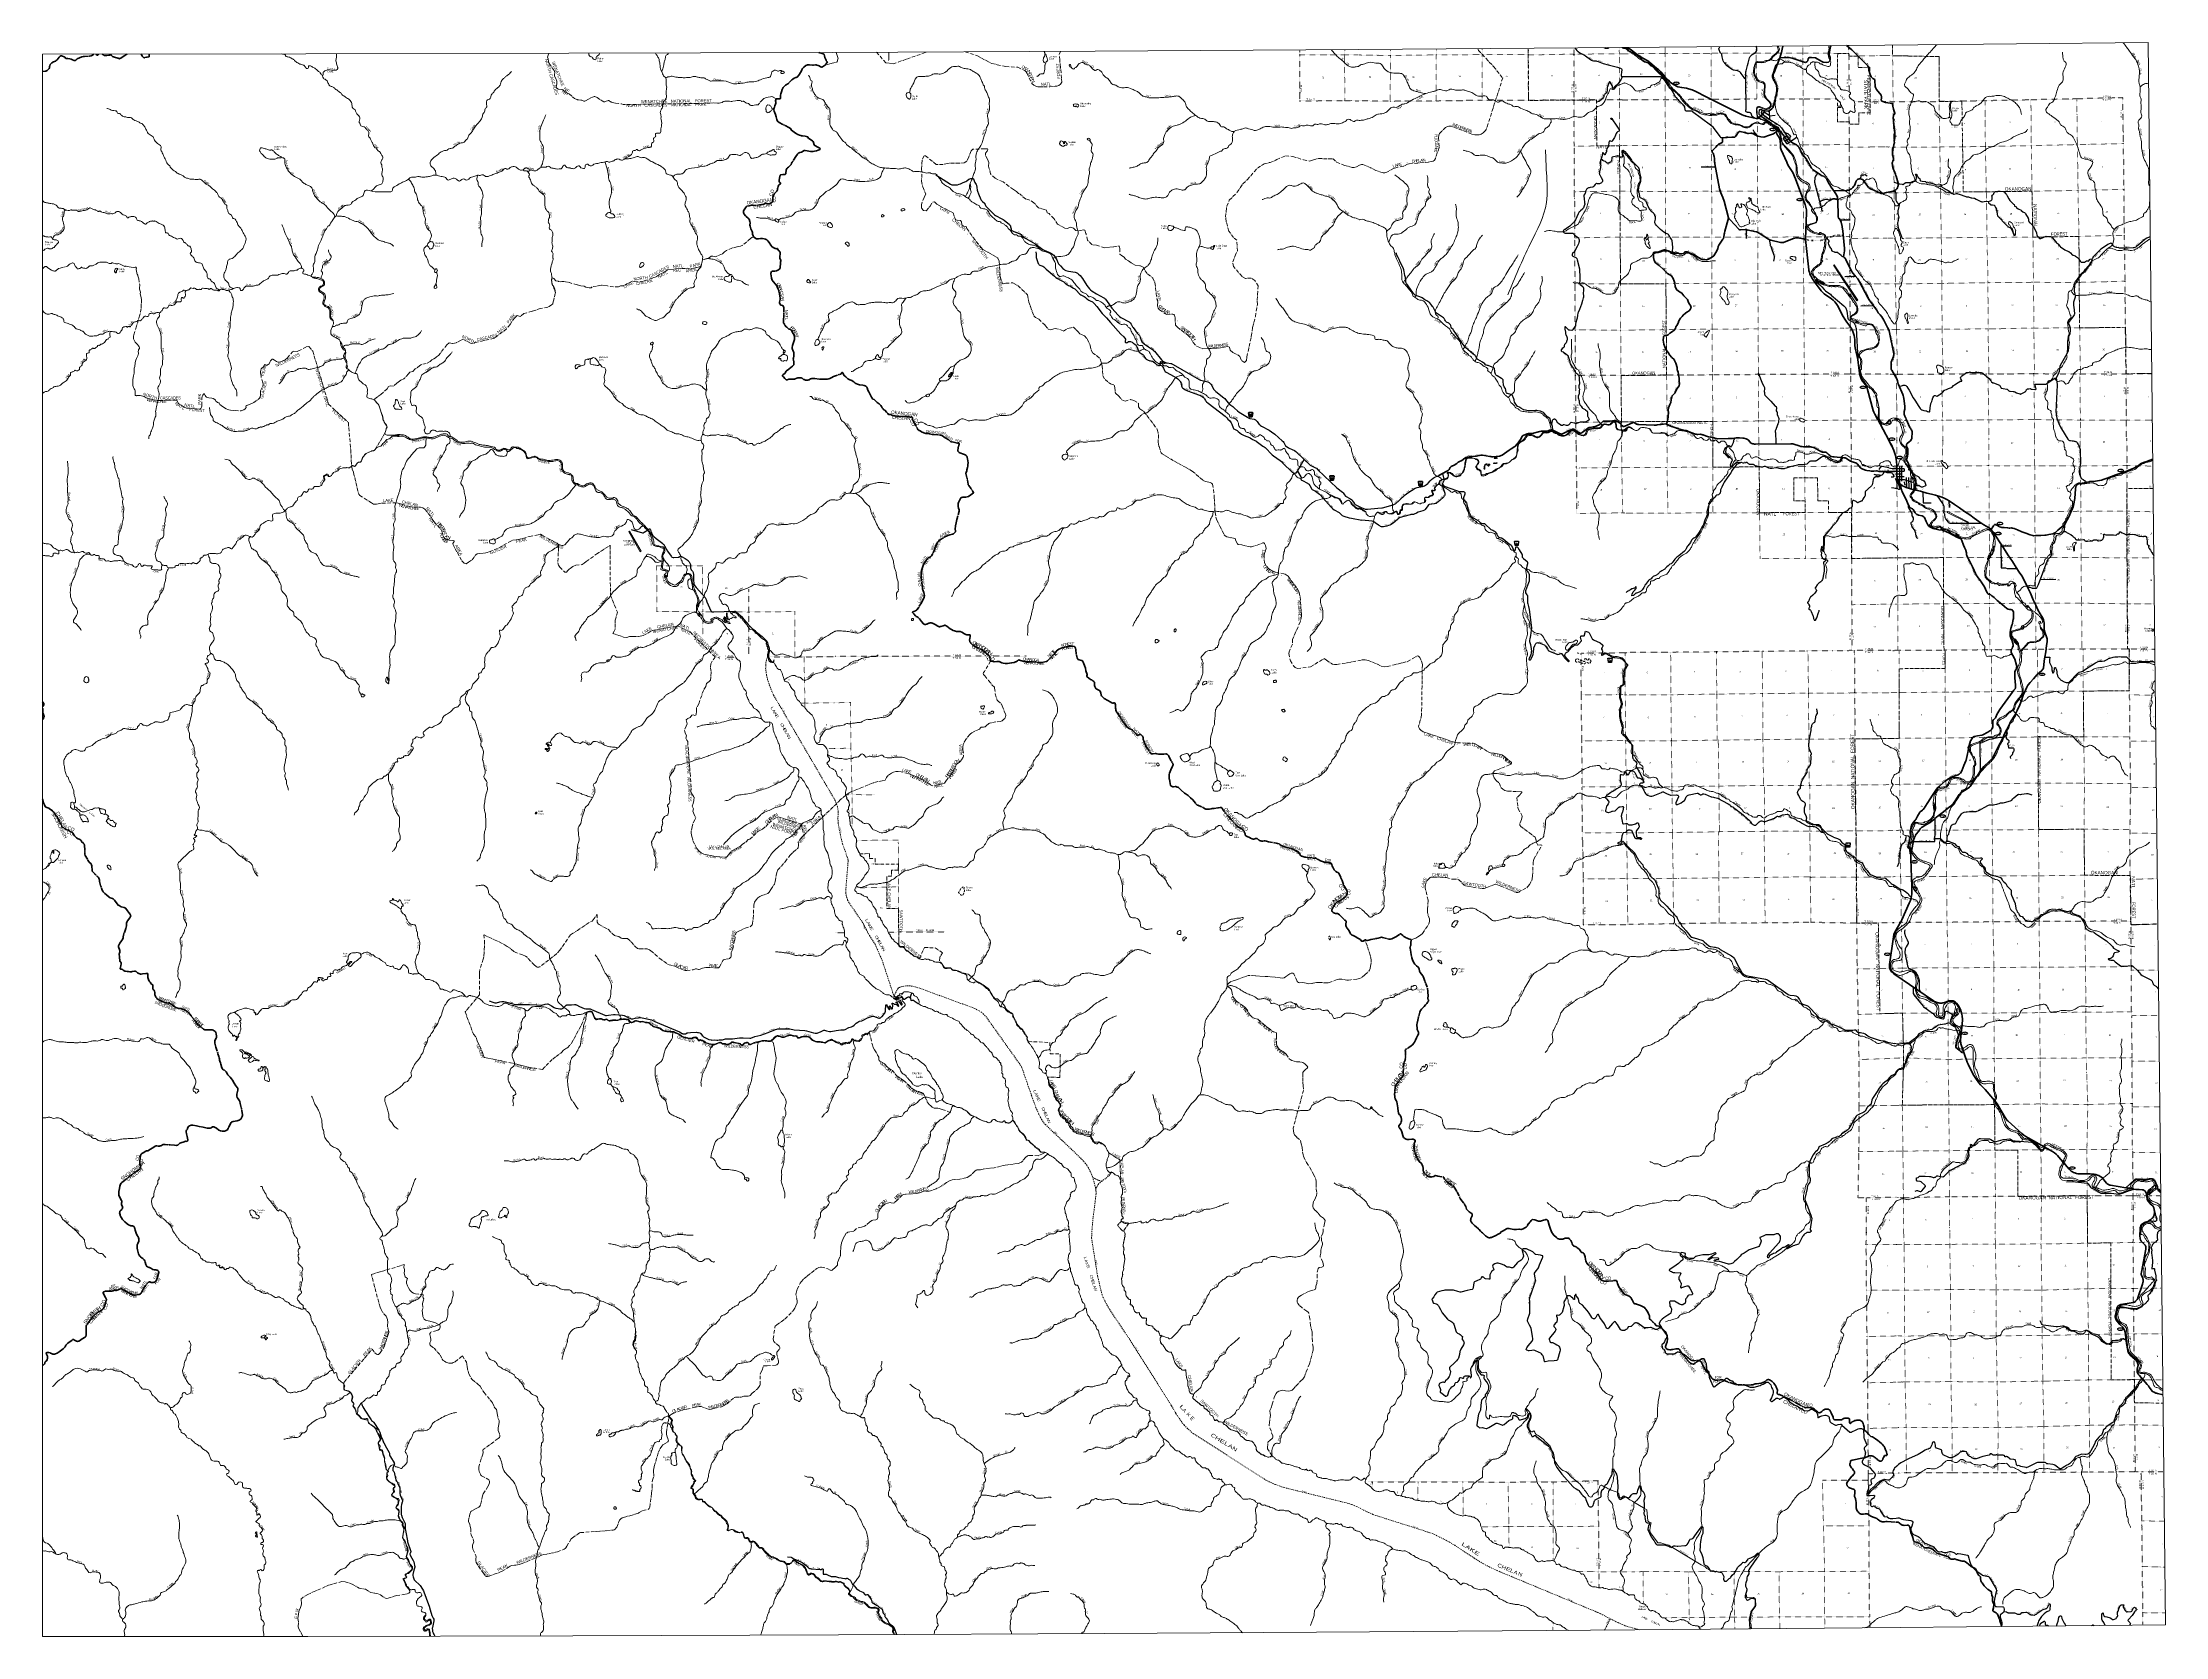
# Model space of a CAD drawing. Header units: feet. Extents: x 0 to 246606, y 183576 to 368785.
import ezdxf
from ezdxf.enums import TextEntityAlignment as Align

# ---------------------------------------------------------------- set-up
doc = ezdxf.new("R2010")
doc.units = ezdxf.units.FT
doc.header["$LTSCALE"] = 80
for name, pattern in [('DOT_DASHED', [7.7, 5, -1.2, 0.3, -1.2]), ('DOTTED', [1.5, 0.3, -1.2]), ('LONG_DASH_SHORT_DASH', [9.9, 6, -1.2, 1.5, -1.2]), ('MEDIUM_DASHED', [4.5, 3, -1.5]), ('SHORT_DASHED', [2.7, 1.5, -1.2])]:
    doc.linetypes.add(name, pattern=pattern)
for name, color, linetype, lineweight in [('11', 7, 'LONG_DASH_SHORT_DASH', 60), ('17', 7, 'Continuous', 25), ('23', 7, 'Continuous', 70), ('25', 7, 'Continuous', 40), ('26', 7, 'Continuous', 40), ('29', 7, 'Continuous', 25), ('30', 7, 'Continuous', 25), ('31', 7, 'Continuous', 13), ('33', 7, 'SHORT_DASHED', 13), ('34', 7, 'Continuous', 13), ('36', 7, 'Continuous', 13), ('39', 7, 'Continuous', 13), ('4', 7, 'Continuous', 13), ('41', 7, 'Continuous', 13), ('44', 7, 'DOT_DASHED', 13), ('49', 7, 'DOTTED', 100), ('53', 7, 'DOTTED', 40), ('59', 7, 'Continuous', 13), ('6', 7, 'DOTTED', 25), ('61', 7, 'Continuous', 13), ('7', 7, 'DOTTED', 13)]:
    doc.layers.add(name, color=color, linetype=linetype, lineweight=lineweight)
doc.layers.add('12', color=7, linetype='Continuous')
doc.layers.add('27', color=7, linetype='Continuous')

msp = doc.modelspace()

# ---------------------------------------------------------------- linework, layer by layer
at = {"layer": '11'}
for points in [[(11458.19, 367444.53), (11587.3, 367190.95), (11620.26, 367144.84), (11665.63, 367095.49), (11701.47, 367065.98), (11753.81, 367031.53), (11786.86, 367018.78), (11820.28, 367011.56), (11847.76, 367012.81), (11902.18, 367023.49), (12073.73, 367067.68), (12176.11, 367085.93), (12302.53, 367106.44), (12366.26, 367120.43), (12388.75, 367132.3), (12403.24, 367147.72), (12407.56, 367162.47), (12410.3, 367182.38), (12408.52, 367293.64), (12402.17, 367439.24)], [(90192.04, 367622.53), (90582.19, 367506.31), (90697.59, 367458.99), (90754.21, 367417.03), (90787.9, 367374.37), (90845.17, 367229), (90893.35, 367035.16), (91014.28, 366718.77), (91050.51, 366650.23), (91159.17, 366552.14), (91170.64, 366518.2), (91170.64, 366518.2), (91159.53, 366474.32), (91125.27, 366418.18), (91009.69, 366275.52), (90944.13, 366203.4), (90840.42, 366106.73), (90732.73, 366025.93), (90587.98, 365946.05), (90527.37, 365930.24), (90483.21, 365928.83), (90443.05, 365936.78), (90369.88, 365966.04), (90206.18, 366058.42), (90095.09, 366107.42), (89950.91, 366157.09), (89877.22, 366168.52), (89800.19, 366169.97), (89576.34, 366153.05), (89447.5, 366153.54), (89110.52, 366196.22), (88991.49, 366202.92), (88889.71, 366196.07), (88841.18, 366185.44), (88788.14, 366164.56), (88685.95, 366100.14), (88437.74, 365900.35), (88297.08, 365767.07), (88190.85, 365623.05), (88117.95, 365406.31), (87829.85, 364942.83), (87716.42, 364776.03), (87684.58, 364748.94), (87629.33, 364733.98), (87537.19, 364727.65), (87492.38, 364718.87), (87313.47, 364625.06), (87150.73, 364525.36), (87059.54, 364453.13), (86677.3, 364070.96), (86569.92, 363968.97), (86322.14, 363813.86), (86148.56, 363676.64), (86039.96, 363546.78), (85939.18, 363325.35), (85831.9, 363041.7), (85766.37, 362831.51), (85734.86, 362671.41), (85713.94, 362353.8), (85716.22, 362295.5), (85714.05, 362277.56), (85706.77, 362261.49), (85691.02, 362245.56), (85663.93, 362230.42), (85630.38, 362224.4), (85499.44, 362237.04), (85216.26, 362235.14), (85135.38, 362004.91), (85136.15, 361974.54), (85172.64, 361885.14), (85178.77, 361858.1), (85178.25, 361835.85), (85168.77, 361746.49), (85140.25, 361614.37), (85072.68, 361433.16), (85012.75, 361285.34), (84983.26, 361192), (84961.54, 361077.2), (84956.2, 360969.82), (84981.82, 360817.03), (85131.18, 360395.87), (85213.99, 360149.66), (85296.74, 359820.1), (85366.94, 359637.38), (85574.7, 359501.01), (86685.66, 358887.46), (86879.8, 358773.98), (87006.31, 358608.29), (87141.51, 358480.39), (87457.98, 358248.71), (87734.47, 358100.34), (87915.17, 358024.67), (88085.43, 357968.05), (88168.11, 357947.38), (88267.82, 357930.54), (88592.33, 357887.7), (88735.66, 357851.44), (88772.28, 357836.16)], [(1.69, 365393.44), (299.16, 365430.7), (411, 365453.83), (484.94, 365493.01), (541.05, 365535.26), (710.2, 365691.65), (773.13, 365766.1), (811.85, 365837.61), (806.44, 365975.15), (839.33, 366074.69), (901.93, 366206.68), (1002.08, 366336.25), (1096.82, 366415.62), (1269.89, 366522.56), (1515.44, 366621.15), (1609.82, 366686.87), (1695.29, 366773.26), (1940.97, 367069.66), (2073.55, 367187.49), (2143.28, 367225.47), (2211.53, 367233.38), (2340.56, 367201.72), (2505.81, 367130.71), (2614.11, 367063.71), (2686.97, 366951.45), (2711.91, 366928.09), (2743.08, 366915.95), (2794.56, 366910.16), (2941.8, 366913.4), (3192.82, 366870.12), (3350.51, 366830.91), (3490.44, 366767.02), (3663.42, 366692.32), (3727.35, 366684.71), (3789.36, 366696.95), (3857.13, 366736.43), (4013.07, 366880.35), (4286.74, 367013.83), (4566.34, 367106.4), (4730.26, 367142.19), (4868.52, 367159.42), (5449.03, 367189.82), (5664.4, 367236.82), (5742.88, 367272.39), (5806.67, 367313.74), (5966.28, 367437.34)], [(6223.52, 367440.41), (6305.32, 367321.98), (6316.77, 367312.21), (6334.19, 367304.95), (6363.17, 367302.12), (6381.22, 367304.05), (6419.72, 367316.46), (6459.61, 367344.63), (6501.76, 367383.5), (6555.64, 367440.16)], [(6942.52, 367438.15), (7084.14, 367327.31), (7136.66, 367291.97), (7169.75, 367279.11), (7213.94, 367269.17), (7265.96, 367264.45), (7331.61, 367265.35), (7473.81, 367278.22), (7690.04, 367308.78), (7783.38, 367324.31), (7881.9, 367354.26), (7920.37, 367360.41), (7949.03, 367357.1), (7973.04, 367343.44), (8036.25, 367286.77), (8100.91, 367200.43), (8141.02, 367153.72), (8186.35, 367123.98), (8251.99, 367102.26), (8372.68, 367076.61), (8470.99, 367055.83), (8628.95, 367006.55), (8743.12, 366968.73), (8783.41, 366950.5), (8862.72, 366906.73), (8900.72, 366895.31), (8935.22, 366896.69), (8993.73, 366915.64), (9098.8, 366977.75), (9499.96, 367221.11), (9567.14, 367268.22), (9677.6, 367356.04), (9717.64, 367382.41), (9827.88, 367441.27)], [(88772.28, 357836.16), (88862.92, 357800.77), (88927.58, 357761.93), (88952.89, 357721.46), (88986.09, 357640.02), (89020.01, 357607.85), (89428.56, 357352.66), (89484.62, 357305.21), (89520.9, 357259.47), (89562.8, 357154.48), (89627.99, 356898.05), (89654.07, 356848.1), (89708.12, 356802.54), (90050.42, 356637.95), (90153.3, 356581.12), (90228.38, 356531.85), (90334.23, 356455.63), (90355.46, 356432.52), (90362.37, 356410.95), (90351.52, 356396.04), (90287.26, 356353.09), (90211.77, 356307.34), (90110, 356262.69), (89899.73, 356202.88), (89674.57, 356147.8), (89511.02, 356121.04), (89353.01, 356115.59), (89226.77, 356128.89), (88836.11, 356207.89), (88591.55, 356242.24), (88516.81, 356245.4), (88468.87, 356243.69), (88425.61, 356232.8), (88384.96, 356209.84), (88242.5, 356085.85), (88180.73, 356054.18), (87976.34, 356015.34), (87877.68, 355974.7), (87789.61, 355919.11), (87763.17, 355892.52), (87710.81, 355821.41), (87512.14, 355523.8), (87094.85, 354865.09), (87022.62, 354749.14), (86961.78, 354614.34), (86929.07, 354558.36), (86863.77, 354484.29), (86646.87, 354311.19), (86552.07, 354219.63), (86478.16, 354140.39), (86434.81, 354072.71), (86396.83, 353936.63), (86346.51, 353593.58), (86329.18, 353513.7), (86309.01, 353476.39), (86277.45, 353454.71), (85982.4, 353428.48), (85766.74, 353421.52), (85714.4, 353411.27), (85684.62, 353381.67), (85597.09, 353010.9), (85556.08, 352765.56), (85557.55, 352691.74), (85568.87, 352630.64), (85592.86, 352552), (85610.31, 352520.72), (85641.06, 352499.37), (85714.55, 352464.28), (85736.7, 352438.87), (85742.28, 352411), (85738.95, 352381.38), (85725.76, 352356.67), (85700.68, 352334.72), (85599.03, 352285.57), (85558.85, 352259.57), (85533.95, 352227.45), (85494.35, 352146.08), (85452.26, 352045.16), (85397.96, 351886.3), (85378.74, 351816.03), (85373.01, 351784.89), (85369.77, 351738.19), (85368.43, 351669.24), (85364.88, 351628.28), (85352.75, 351579.8), (85317.42, 351517.21), (85258.96, 351453.67), (85147.35, 351357.95), (85108.47, 351320.03)], [(85108.47, 351320.03), (85079.77, 351286.02), (85037.86, 351223.63), (84938.91, 351068.89), (84875.59, 350928.78), (84855.62, 350843.78), (84832.53, 350659.57), (84819.74, 350512.96), (84824.05, 350346.52), (84818.93, 350304.28), (84808.09, 350267.28), (84786.66, 350235.51), (84755.21, 350212.44), (84553.95, 350110.93), (84397.43, 350047.15), (84352.74, 350035.59), (84313.58, 350033.1), (84243.22, 350042.07), (84037.09, 350093.44), (83980.34, 350094.61), (83937.77, 350085.84), (83793.75, 350013.14), (83519.48, 349959.46), (82930.9, 349847.66), (82845.06, 349842.31), (82752.34, 349844.61), (82537.81, 349861.52), (82358.84, 349861.65), (82087.47, 349822.18), (81823.12, 349776.81), (81732.04, 349692.33), (81488.04, 349319.83), (81439.43, 349236.81), (81418.29, 349162.78), (81414.04, 349077.82), (81422.4, 349011.04), (81449.01, 348920.8), (81499.99, 348825.39), (81655.34, 348639.07), (81746.12, 348546.91), (81971.99, 348364.03), (82043.23, 348289.59), (82107.6, 348185.1), (82140.91, 348095.65), (82164.04, 347996.46), (82185.3, 347834.98), (82174.39, 347571.84), (82188.77, 347442.52)], [(82188.77, 347442.52), (82289.56, 347131.61), (82424.22, 346836.18), (82478.35, 346691.85), (82491.68, 346503.3), (82532.78, 346332.26), (82586.87, 346219.01), (82623.95, 346179.69), (82702.89, 346125.77), (82876.79, 346012.6), (82939.91, 345987.72), (83019.88, 345971.91), (83168.11, 345971.47), (83409.91, 346002.79), (83617.53, 346016.23), (83841.77, 345982.04), (83981.2, 345938.91), (84122.16, 345855.63), (84263.95, 345723.59), (84397.95, 345557.1), (84612.6, 345225.61), (84723.59, 345093.12), (84877.83, 344969.55), (85026.99, 344883.73), (85101.75, 344850.7), (85173.79, 344827.95), (85216.65, 344821.1), (85256.92, 344824.42), (85293.99, 344830.68), (85337.87, 344857.09), (85359.39, 344858.44), (85395.58, 344825.2), (85427.02, 344752.7), (85461.06, 344658.3), (85493.54, 344615.56), (85622.07, 344525.12), (85652.9, 344490.86), (85667.45, 344462.6), (85689.18, 344377.86), (85692.61, 344314.46), (85692.37, 344228.05), (85645.16, 343920.91), (85641.2, 343807.82), (85654.48, 343719.6), (85686.09, 343593.22), (85755.55, 343471.37), (85770.28, 343437.94), (85773.93, 343405.17), (85763.19, 343370.14), (85722.94, 343284.73), (85710.51, 343238.54), (85711.92, 343184.51), (85732.13, 343053.04), (85731.58, 342986.8)], [(85731.58, 342986.8), (85676.38, 342793.74), (85680.78, 342583.08), (85659.06, 342508.77), (85607.79, 342442.82), (85550.41, 342400.07), (85479.05, 342359.54), (85248.46, 342262.59), (85069.24, 342201.25), (85007.15, 342194.69), (84826.5, 342207.93), (84759.96, 342198.19), (84711.96, 342177.51), (84680.96, 342154.11), (84650.01, 342113.63), (84633.75, 342073.66), (84622.86, 341989.38), (84619.96, 341862.01), (84634.12, 341689.57), (84678.2, 341390.09), (84714.95, 341278.13), (84766.64, 341159.95), (84860.84, 341020.13), (85140.23, 340695.96), (85282.73, 340507.32), (85389.59, 340291.66), (85484.36, 340046.18), (85615.22, 339553.54), (85659.58, 339309.28), (85681.26, 339058.24), (85677.69, 338937.08), (85608.73, 338625.04), (85608.53, 338552.07), (85622.25, 338489.33), (85682, 338380.23), (85775.55, 338273.35), (85816.78, 338250.22), (85973.15, 338215.28), (86024.24, 338174.24), (86080.23, 338072.74), (86100.94, 337995.47), (86104.31, 337925.24), (86126.71, 336949.24), (86089.84, 336632.5), (86065.99, 336322.03), (86066.96, 336181.78), (86077.43, 336166.32), (86123.75, 336151.11), (86159.04, 336137.84), (86167.82, 336128.49), (86175.82, 336098.58), (86181.94, 336038.27), (86210.41, 335975.54), (86259.57, 335893.63), (86360.23, 335777.01), (86449.05, 335691.32), (86524.53, 335625.13), (86711.2, 335482.41), (86739.55, 335465.58), (86762.99, 335455.33), (86891.37, 335424.84), (86917.16, 335414.66), (86957.24, 335386.38), (86990.98, 335341.87), (87041.92, 335255.96), (87179.99, 334987.09), (87297.09, 334734.47), (87342.9, 334611.69), (87358.19, 334542.47), (87358.19, 334542.47), (87362.96, 334465), (87360.78, 334378.1), (87344.3, 334274.9), (87179.32, 333790.42), (87126.73, 333564.57), (87094.66, 333326.66)], [(87094.66, 333326.66), (87099.91, 333230.43), (87128.45, 333102.63), (87152.84, 333024.98), (87254.17, 332825.8), (87275.71, 332750.42), (87283.77, 332687.67), (87287.72, 332617.08), (87285.23, 332496.45), (87276.3, 332384.41), (87218.53, 332107.31), (87214.1, 332020.51), (87228.98, 331884), (87258.71, 331671.48), (87280.97, 331459.25), (87280.13, 331385.33), (87268.21, 331337.74), (87241.45, 331288.54), (87208.54, 331247.66), (87115.82, 331163.03), (86689.56, 330821.79), (86442.97, 330627.21), (86391.01, 330575.57), (86263.4, 330385.69), (86216.01, 330334.78), (86038.7, 330197.95), (86005.16, 330167.93), (85974.72, 330135.49), (85954.3, 330107.21), (85943.57, 330083.69), (85941.95, 330063.35), (85950.46, 330046.79), (85968.17, 330026.2), (86018.48, 329979.77), (86074.53, 329925.93), (86224.88, 329735.47), (86291.45, 329659.72), (86339.24, 329615.44), (86372.53, 329595.48), (86410.01, 329584.58), (86458.81, 329584.83), (86502.85, 329591.3), (86691.32, 329646.07), (86761.36, 329660.7), (86852.11, 329666.83), (86988.77, 329666.76), (87250.75, 329664.32), (87350.92, 329672.33), (87396.21, 329680.09), (87442.5, 329695.03), (87614.85, 329778.99), (87651.45, 329793.14), (87687.93, 329803.23), (87748.89, 329816.18), (87817.11, 329826.77), (87916.87, 329834.59), (88034.99, 329830.58), (88096.36, 329821.69), (88161.19, 329806.01), (88199.61, 329790.35), (88239.53, 329764.53), (88357.38, 329664.67), (88398.48, 329638.79), (88474.9, 329608.94), (88641.47, 329560.95), (88710.95, 329548.86), (88797.08, 329542.43), (88887.42, 329548.55), (89001.95, 329574.25), (89076.52, 329598.86), (89109.44, 329615.19), (89200.57, 329688.58), (89225.61, 329703.87), (89249.04, 329712.83), (89376.23, 329729.34), (89562.96, 329734.37), (89733.16, 329724.31), (90319.74, 329664.32), (90588.32, 329648.2), (90822.63, 329645.72), (91038.46, 329649.42), (91197.07, 329664.7), (91346.72, 329694.65), (91464.68, 329734.42), (91671.84, 329850.24), (91875.3, 329969.22)], [(91875.39, 329969.27), (92616.61, 330227.69), (92726.03, 330260.87), (92772.73, 330293.09), (92843.75, 330421.92), (92878.37, 330443.45), (92922.6, 330434.72), (92947.88, 330416.24), (92966.3, 330381.68), (92993.95, 330273.8), (93132.61, 330102.89), (93316.46, 329924.48), (93562.51, 329717.67), (93702.94, 329625.07), (93771.84, 329590.06), (94018.21, 329490.95), (94164.87, 329408.9), (94250.85, 329353.31), (94287.88, 329319.37), (94368.19, 329224.6), (94409.75, 329187.26), (94476.19, 329152.5), (94669.97, 329085.03), (94919.02, 329021.64), (95284.8, 328956.02), (95449.53, 328918.79), (95554.08, 328884.22), (95631.27, 328845.22), (95696.86, 328796.43), (95752.14, 328732.6), (95799, 328643.76), (95883.52, 328404.29), (95986.03, 328180.06), (96178.99, 327791.31), (96298.74, 327564.29), (96365.13, 327456.56), (96430.81, 327378.46), (96470.4, 327348.43), (96596.78, 327286.3), (96632.19, 327264.52), (96669.81, 327231.4), (96729.17, 327168.91), (96868.59, 327014.71), (96954.24, 326938.65), (97172.22, 326782.53), (97298.48, 326684.1), (97385.76, 326594.59), (97458.01, 326495.26), (97554.85, 326338.16), (97645.25, 326200.06), (97699.55, 326129.46), (97728.78, 326106.28), (97856.82, 326062.43), (97884.16, 326037.62), (98029.52, 325846.21), (98185.09, 325664.17), (98288.04, 325571.01), (98309.49, 325558.37), (98339.06, 325550.68), (98384.18, 325553.34), (98471.26, 325567.8), (98502.2, 325566.35), (98524.99, 325559.36), (98650.63, 325497.55), (98812.72, 325435.94), (98896.81, 325411.23), (98969.99, 325395.85), (99061.87, 325386.01), (99210.9, 325382.14), (99471.34, 325374.36), (99809.75, 325329.61), (100018.53, 325318.17), (100284.57, 325318.12), (100505.46, 325341), (100570.61, 325330.8), (100808.96, 325243.55), (100866.38, 325244.06), (100956.28, 325279.95), (101000.25, 325273.53), (101028.68, 325253.14), (101057.41, 325207.2), (101072.63, 325131.14), (101071.94, 324980.18), (101095.83, 324898.26), (101245.39, 324602.86), (101609.48, 323978.45)], [(101609.49, 323978.45), (101695.91, 323830.23), (101733.73, 323780.48), (101781.35, 323730.85), (101818.98, 323704.88), (101949.85, 323655.64), (102121.69, 323561.29), (102387.05, 323427.74), (102494.27, 323382.5), (102596.1, 323348.44), (102627.77, 323342.97), (102677.94, 323340.73), (102846.86, 323354.43), (102899.91, 323353.92), (102953.01, 323345.72), (103037.54, 323326.01), (103332.83, 323247.05), (103419.3, 323231.28), (103534.19, 323218.57), (104093.97, 323199.93), (104264.4, 323176.5), (104404.33, 323139.9), (104558.09, 323069.45), (104868.82, 322864.84), (105317.68, 322569.4), (105449.28, 322443.33), (105485.14, 322415.39), (105517.86, 322397.79), (105544.28, 322389.73), (105590.82, 322378.86), (105825.79, 322332.05), (106322.23, 322237.18), (106419.33, 322218.49), (106447.82, 322212.45), (106458.98, 322208.12), (106469.69, 322201.01), (106476.71, 322192.86), (106479.67, 322184.82), (106480.08, 322174.72), (106477.02, 322140.5), (106460.67, 322060.17), (106447.17, 321979.05), (106431.64, 321910.06), (106418.06, 321870.33), (106353.25, 321700.47)], [(106353.25, 321700.47), (106334.93, 321359.06), (106340.85, 321309.57), (106362.43, 321254.83), (106398.13, 321211.88), (106441.93, 321174.24), (106476.53, 321151.62), (106547.84, 321107.3), (106660.13, 321056.22), (106849.34, 320974.67), (107089.12, 320898.11), (107191.78, 320857.04), (107288.73, 320800.63), (107333.07, 320762.28), (107365.63, 320720.29), (107386.17, 320683.71), (107406.99, 320633.42), (107426.02, 320568.17), (107459.02, 320402.17), (107494.22, 320156.83), (107508.1, 319950.62), (107504.28, 319759.64), (107481.09, 319568.11), (107453.35, 319409.01), (107388.52, 319117.63), (107360.5, 319008.39), (107274.19, 318815.58), (107262.3, 318761.99), (107265.24, 318706.51), (107449.37, 317939), (107501.21, 317713.04), (107517.73, 317482.09), (107538.1, 317404.9), (107585.59, 317318.17), (108076.51, 316628.6), (108149.6, 316508.77), (108145.44, 316487.7), (108129.15, 316466.9), (107829.17, 316240.92), (107556.57, 316043.92), (107404.31, 315978.12), (107271.16, 315963.45), (106896.03, 315948.33), (106789.1, 315932.3), (106739.7, 315913.44), (106688.07, 315868.79), (106462.71, 315471.26), (106399.75, 315333.76), (106363.22, 315207.29), (106363.22, 315207.29), (106352.65, 315122.57), (106351.36, 315055.72), (106368.4, 314877.57), (106406.19, 314671.23), (106484.79, 314472.66), (106493.78, 314408.32), (106482.21, 314345.95), (106215.04, 313359.07), (106120.45, 312985.54), (106066.52, 312607.79), (106032.23, 312243.05), (106054.03, 312027.72), (106046.14, 311940.53), (105978.25, 311831.76), (105810.12, 311709.63), (105704.87, 311665.01), (105408.01, 311580.33), (105181.97, 311498.69), (104571.92, 311203.33), (104326.35, 311050.06), (104063.06, 310840.43), (103970.37, 310731.04), (103911.74, 310631.33), (103656.2, 309940.31), (103368.39, 309316.43), (103264.4, 309124.43), (103169.23, 309034.21), (102939.83, 308956.57), (102879.56, 308919.18), (102808.67, 308834.79), (102539.83, 308437.05), (102353.4, 308130.25)], [(102353.4, 308130.25), (102256, 307913.76), (102177.1, 307649.82), (102074.25, 307235.73), (102052.16, 307030.15), (102061.67, 306747.18), (102163.29, 305774.39), (102229.73, 305274.86), (102285.34, 305084.04), (102368.96, 304888.25), (102418.3, 304691.69), (102434.77, 304543.39), (102429.99, 304429.9), (102403.04, 304316.09), (102315.9, 304104.64), (102090.01, 303689.61), (101777.05, 303171.49), (101634.11, 302953.51), (101577.16, 302887.56), (101521.21, 302837.98), (101394.94, 302762.23), (101201.04, 302671.87), (101091.24, 302624.43), (101060.36, 302607.17), (101053.43, 302586.92), (101063.41, 302556.53), (101209.2, 302388.12), (101418.33, 302155.18), (101492.27, 302099.16), (101606.43, 302037.18), (101699.43, 301986.25), (101765.16, 301938.35), (101877.46, 301809.26), (102123.02, 301504.77), (102340.67, 301250.36), (102401.51, 301192.97), (102448.94, 301172.75), (102512.4, 301165.24), (102570.14, 301168.49), (102672.7, 301183.49), (102731.12, 301196.75), (102809.49, 301227.26), (102970.5, 301306.64), (103033.64, 301332.82), (103084.57, 301347.86), (103129.54, 301354.97), (103196.33, 301353.13), (103269.04, 301341.08), (103319.09, 301328.09), (103382.85, 301306.13), (103548.64, 301237.58), (103620.28, 301202.61), (103691.39, 301162.06), (103984.9, 300972.1), (104072.62, 300925.55), (104108.91, 300912.98), (104160.18, 300904.48), (104203.86, 300904.48), (104262.62, 300910.51), (104363.17, 300932.52), (104623.43, 301011.44), (104747.88, 301061.13), (104793.15, 301072.52), (104817.11, 301074.33), (104836.66, 301073.12), (104870.68, 301066.08), (104907.01, 301052.32), (104929.42, 301041.03), (104966.63, 301018.4), (105037.63, 300966.55), (105424.45, 300670.75), (105571.24, 300572.62), (105767.91, 300475.89), (105941.98, 300410.03), (106064.13, 300374.74), (106155.32, 300360.37), (106582.12, 300329.46), (106772.04, 300277.41), (107089.86, 300088.13), (107259.87, 299998.8), (107366.11, 299960.68), (107415.58, 299953.7), (107415.58, 299953.7), (107685.6, 299974.4), (107711.92, 299973.35), (107752.06, 299955.06), (107771.15, 299932.04), (107775.02, 299920.08), (107749.41, 299767.66), (107708.82, 299531.66), (107691.12, 299369.13), (107693.8, 299311.85), (107702.01, 299262.1), (107733.97, 299164.18), (107779.63, 299077.51), (107853.85, 298975.07), (107943.85, 298877.26), (108065.74, 298774.52), (108268.82, 298645.62), (108412.71, 298577.72)], [(108412.71, 298577.72), (108909.96, 298346.91), (109227.3, 298129.37), (109692.2, 297762.67), (109920.05, 297575.16), (109971.97, 297502.58), (110001.82, 297424.02), (110069, 297127), (110117.19, 296992.24), (110114.52, 296908.04), (110439.37, 296844.65), (110545.48, 296841.33), (110862.79, 296880.21), (110998.74, 296877.96), (111107.32, 296849.6), (111264.18, 296774.84), (111425.31, 296702.38), (111604.67, 296663.03), (111826.03, 296637.62), (112078.12, 296647.06), (112597.3, 296707.88), (112870.94, 296759.83), (113022.37, 296806.01), (113068.46, 296831.23), (113129.75, 296874.29), (113241.29, 296956.64), (113340.98, 297011.94), (113386.41, 297033.68), (113416.85, 297040), (113452.1, 297039.82), (113502.76, 297026.45), (113883.61, 296918.08), (114135.65, 296849.04), (114197.92, 296838.69), (114261.4, 296832.57), (114405.85, 296830.54), (114696.25, 296839.31), (114949.86, 296823.34), (115636.43, 296761.29), (115870, 296745.35), (116087.51, 296752.32), (116419.49, 296808.18), (116616.86, 296866.1), (116738.69, 296935.45), (116888.09, 297082.09), (117548.79, 297753.17), (117802.63, 298059.43), (117918.44, 298174.91), (118075.56, 298277.12), (118234.83, 298353.5), (118458.11, 298436.46), (118957.78, 298582.51), (119197.15, 298631.12), (119410.06, 298657.64), (119593.24, 298646.58), (119858.24, 298588.02), (119912.05, 298556.54), (119947.09, 298503.78), (119984.2, 298395.6), (120012.96, 298208.99), (120092.59, 297642.74), (120137.28, 297443.64), (120191.14, 297281.84), (120263.18, 297132.49), (120319.02, 297087.32), (120422.67, 297049.54), (120687.07, 296996.31), (120760.07, 296968.39), (120805.62, 296923.93), (120878.09, 296782.34), (121035.09, 296411.01), (121152.1, 296083.88), (121190.2, 295768.44), (121336.19, 295345.8), (121341.19, 295293.51), (121302.32, 295194.93), (121299.35, 295161.48), (121327.14, 295113.35), (121576.42, 294894.47), (121704.48, 294794.27), (121809.75, 294722.29), (121825.36, 294720.2), (121868.29, 294724.76), (121884.88, 294719.2), (122012.48, 294611.95), (122121.08, 294537.65), (122168.9, 294494.49), (122189.23, 294468.28), (122199.21, 294442.8), (122201.55, 294404.65), (122188.56, 294316.18), (122188.83, 294281.57), (122210.16, 294085.54), (122232.84, 293968.51), (122264.7, 293874.09), (122315.04, 293785.81), (122351.81, 293739.99), (122395.52, 293696.94), (122467.94, 293644.41), (122699.57, 293526.47)], [(122700.72, 293525.89), (122817.08, 293468.13), (122847.99, 293440.81), (122871.83, 293398.47), (122904.12, 293292.12), (122930.3, 293201.19), (122964.25, 292995.43), (122980.8, 292940.93), (123026.91, 292857.49), (123074.27, 292800.1), (123197.84, 292676.76), (123272.5, 292608.92), (123336.76, 292557.11), (123740.41, 292318.18), (124014.07, 292166.23), (124217.38, 292074.43), (124325.44, 292036.35), (124354.33, 292038.14), (124449.94, 292074.82), (124479.54, 292081.1), (124519.15, 292074.71), (124558.94, 292047.13), (124598.39, 291997.37), (124619.1, 291941.76), (124634.67, 291835.39), (124634.49, 291529.17), (124642.2, 291440.36), (124664.56, 291336.46), (124694.74, 291198.4), (124722.98, 291107.28), (124766.39, 291012), (124854.39, 290864.01), (125007.61, 290627.85), (125561.28, 289828.88), (125824.43, 289443.14), (125928.19, 289307.45), (125999.97, 289230.46), (126094.58, 289141.35), (126167.41, 289103.79), (126302.84, 289057.28), (126497.92, 288966.99), (126573.07, 288917.39), (127095.84, 288394.93), (127210.76, 288285.23), (127225.26, 288278.54), (127247.51, 288283.68), (127287.26, 288313.65), (127335.55, 288349.99), (127384.59, 288363.28), (127465.44, 288378.65), (127530.68, 288377.41), (127575.73, 288362.42), (127635.96, 288326.84), (127693.14, 288281.58), (127739.25, 288232.75), (127780.68, 288173.79), (127815.82, 288104.92), (127841.56, 288025.38), (127852.7, 287956.74), (127871.37, 287785.49), (127912.27, 287629.45), (127993.6, 287400.54), (128069.84, 287228.02), (128259.59, 286887.62), (128599.94, 286413.89), (128624.09, 286373.53), (128667.23, 286257.7), (128708.37, 286203.03), (128754.35, 286170.67), (128818.79, 286146.96), (128908.16, 286135.12), (129021.73, 286138.13), (129235.63, 286159.65), (129333.18, 286156.17), (129421.63, 286141.06), (129630.01, 286095.72), (129735.83, 286085.81), (129920.43, 286086.16), (130243.46, 286093.44), (130478.61, 286117.22), (130531.08, 286115.23), (130591.75, 286103.75), (130637.47, 286086.48), (130690.71, 286054.44), (130725.54, 286025.2), (130757.51, 285990.36), (130792.82, 285937.95), (130835.73, 285845.25), (130883.91, 285730.36), (131291.92, 284976.61), (131318.71, 284917.28), (131328.74, 284861.13), (131313.71, 284788.8), (131263.86, 284683.67)], [(0, 292167.59), (142.81, 291968.61), (167.75, 291901.15), (174.27, 291859.8), (173.17, 291833.68), (166.73, 291815.13), (67.53, 291665.89), (0, 291587.52)], [(0, 291441.79), (27.47, 291393.06), (39.43, 291361.51), (44.66, 291328.75), (48.18, 291060.22), (49.84, 290874.47), (63.9, 290814.82), (124.16, 290686.58), (166.1, 290595.05), (181.33, 290549.36), (184.38, 290510.83), (137.58, 290321.12), (113.64, 290221.61), (103.02, 290193.98), (82.11, 290165.04), (48.41, 290130.23), (0, 290086.27)], [(131263.86, 284683.67), (131257.85, 284670.99), (131155.13, 284450.7), (131004.67, 284077.31), (130929.44, 283869.99), (130890.75, 283733.89), (130870.92, 283623.25), (130856.73, 283515.96), (130858.08, 283337.6), (130874.51, 283236.12), (130896.22, 283139.19), (130946.16, 282950.55), (130992.73, 282651.23), (131027.93, 282498.07), (131073.07, 282417.43), (131107.37, 282387.16), (131155.61, 282358.24), (131222.01, 282332.2), (131300.73, 282308.76), (131376.19, 282304.47), (131574.3, 282339.03), (131645.71, 282330.74), (131814.56, 282278.88), (131887.16, 282243.19), (131944.82, 282209), (132300.23, 281880.56), (132636.09, 281576.24), (132727.53, 281508.44), (133076.77, 281308.84), (133162.53, 281234.13), (133361.99, 281039.13), (133637.37, 280789.7), (134014.88, 280297.03), (134060.92, 280246.95), (134143.4, 280180.3), (134194.29, 280155.77), (134876.5, 279869.96), (135049.67, 279750.14), (135115.99, 279720.9), (135205.43, 279699.85)], [(0, 280849.62), (34.03, 280794.15), (58.34, 280726.97), (120.37, 280444.21), (220.83, 280195.71), (282.47, 280086.47), (353.66, 279991.58), (417.29, 279929.81), (452.09, 279903.7), (496.78, 279880.31), (640.18, 279848.21), (720.74, 279823.41), (780.44, 279786.2), (918.28, 279669.65), (1113.85, 279544.15), (1160.45, 279491.91), (1210.52, 279426.9), (1248.52, 279391.82), (1367.57, 279310.77), (1414.11, 279273.12), (1441.51, 279219.39), (1512.51, 279008.48), (1527.4, 278980.04), (1548.06, 278956.1), (1593.09, 278919.51), (1701.95, 278842.61), (1722.57, 278814.14), (1733.44, 278790.2), (1798.43, 278628.44), (2204.76, 277884.79), (2234.72, 277719.19), (2242.83, 277664.73), (2251.52, 277636.44), (2268.83, 277614.14), (2315.67, 277586.4), (2470.56, 277537.1), (2523.34, 277492.84), (2607.06, 277402.53), (2647.88, 277369.23), (2699.48, 277347.05), (2966.62, 277259.69), (3228.75, 277105.82), (3422.41, 277032.83), (3452.96, 277016.32), (3479.06, 276993.47), (3503.52, 276972.25), (3531.23, 276935.74), (3710.29, 276624.52), (3782.42, 276528.92), (3861.35, 276448.63), (3959.64, 276365.72), (4064.94, 276294.85), (4341.28, 276177.31), (4441.31, 276111.15), (4518.65, 276037.71), (4529.38, 276018.67), (4536.99, 275993.65), (4543.51, 275929.46), (4558.74, 275888.24), (4589.18, 275860.92), (4673.66, 275815.37), (4724, 275776.06), (4768.36, 275722.34), (4840.84, 275623.29), (4859.37, 275590.57), (4868.96, 275550.56), (4870.99, 275472.12)], [(135205.43, 279699.85), (135296.47, 279692.54), (135400.56, 279697.72), (135547.46, 279721.67), (135753.74, 279762.72), (135870.36, 279778.24), (136087.66, 279800.66), (136508.74, 279840.96), (136609.99, 279853.59), (136783.73, 279888.82), (136846.43, 279898.43), (136901.47, 279902.07), (136923.81, 279896.16), (136941.07, 279886.06), (136958.35, 279871.57), (136976.37, 279852.54), (137015.83, 279801.47), (137048.91, 279748.03), (137134.9, 279596.41), (137173.7, 279539.52), (137231.22, 279472.03), (138119.36, 278464.11), (138632.86, 277896.8), (138918.88, 277626.89), (139011.49, 277549.31), (139036, 277534.55), (139068.68, 277522.24), (139154.62, 277502.17), (139218.71, 277470.03), (139359.86, 277388.6), (139446.96, 277320.25), (139470.67, 277298.56), (139521.25, 277238.12), (139576.05, 277149.93), (139603.22, 277088.87), (139664.01, 276924.96), (139684, 276855.48), (139693.24, 276718.55), (139703.53, 276684.41), (139722.08, 276655.96), (139769.36, 276612.53), (139836.6, 276570.76), (140313.85, 276351.08), (140513.18, 276273.97), (140644.59, 276236.56), (140677.38, 276233.65), (140708.3, 276235.64), (140832.35, 276275.84), (140894.53, 276285.59), (140965.76, 276290.7), (141014.7, 276291.34), (141077.31, 276283.38), (141114.43, 276272.18), (141145.56, 276255.22), (141177.72, 276225.88), (141241.81, 276157.31), (141286.76, 276122.72), (141381.33, 276071.15), (141476.81, 276030.2), (141541.94, 276009.91), (141601.05, 275996.76), (141676.29, 275989.27), (141739.57, 275988.69), (141900.4, 276021.89), (141958.67, 276025.22), (142016.56, 276016.11), (142194.77, 275977.72), (142412.06, 275926.01)], [(4870.99, 275472.12), (4940.18, 274463.4), (4977.81, 274308.32), (5347.81, 273671.22), (5460.16, 273494.49), (5622.29, 273387.72), (5697.96, 273238.3), (5726.75, 273137.17), (5742.35, 273028.75), (5761.1, 272671.91), (5787.78, 272507.92), (5886.25, 272368.01), (6497.87, 271764.27), (6557.12, 271678.45), (6600.06, 271584.72), (6613.7, 271527.44), (6613.69, 271448.99), (6610, 271301.79), (6610, 271301.79), (6885.09, 270400.17), (6937.62, 270278.04), (6999.37, 270165.09), (7061.38, 270085.15), (7226.62, 269919.16), (7420.26, 269738.1), (7737.32, 269481.44), (7879.82, 269385.62), (8136.06, 269320.82), (8201.1, 269286.9), (8357.84, 269125.29), (8564.56, 268858.13), (8713.15, 268654.39), (8810.65, 268563.46), (8890.43, 268498.7), (9146.32, 268356.55), (9500, 268292.77), (9639.17, 268207.82), (9804.63, 268026.43), (10101.46, 267612.27), (10243.81, 267383.29), (10257.12, 267318.03), (10241.95, 267250.35), (10139.24, 267075.56), (9866.96, 266719.96), (9784.35, 266588.6), (9756.04, 266466.09), (9757.11, 266345.56), (9769.91, 266246.25), (9764.55, 266165.97), (9676.7, 265832.61), (9451.59, 265210.14), (9410.38, 265067.63), (9381.82, 264855.69), (9359.16, 264764.26), (9278.12, 264575.38), (9181.91, 264410.37), (9002.68, 264149.91), (8936.76, 264056.73), (8861.41, 263922.66)], [(142412.06, 275926.01), (143450.42, 275725.7), (143638.52, 275677.26), (143733.1, 275616.06), (143872.71, 275488.52), (143992.75, 275428.08), (144408.75, 275302.46), (145065.28, 275123.48), (145394.85, 274982.79), (145738.7, 274833.17), (145808.05, 274776.75), (146034.76, 274457.39), (146133.25, 274330.18), (146218.24, 274244.26), (146274.69, 274229.02), (146403.99, 274223.69), (146618.1, 274139.39), (146762.98, 274112.18), (146990.52, 274081.93), (147581.02, 274031.16), (147779.82, 274026.48), (147882.87, 274019.75), (147920.44, 274013.22), (147944.9, 273999.94), (147968.45, 273979.29), (148017.53, 273925.4), (148051.12, 273901.66), (148173.49, 273839.83), (148450.76, 273709.32), (148680.87, 273613.45), (148805.08, 273567.94), (148888.68, 273547.46), (148975.91, 273537.11), (149135.43, 273531.52), (149261.7, 273521.25), (149479.53, 273492.21), (149559.19, 273479.2), (149609.34, 273465.58), (149648.64, 273447.53), (149676.33, 273428.09), (149692.82, 273411.98), (149716.71, 273377.65), (149735.27, 273338.25), (149751.48, 273287.51), (149774.26, 273195.81), (149787.53, 273155.36), (149812.09, 273098.3), (149866.54, 272973.35), (149991.47, 272723.13), (150041.52, 272643.25), (150101.22, 272572.73), (150149.21, 272529.22), (150226.86, 272470.26), (150307.63, 272414.6), (150345.56, 272397.74), (150478.29, 272364.09), (150519.58, 272339.69), (150546.69, 272307.06), (150586.67, 272244.58), (150617.8, 272186.54), (150824.58, 271745.26), (150905.27, 271566.32), (150965.78, 271409.69), (151163.04, 270838.7), (151229.7, 270705.82), (151472.91, 270339.67), (151550.58, 270143.69), (151564.39, 270035.93), (151554.88, 269919.61), (151511.23, 269772.1), (151435.56, 269636.31), (151316.77, 269511.77), (151087.68, 269335.64), (150797.85, 269149.72), (150404.63, 268927.26), (150310.97, 268862.17), (150184.52, 268730.23), (149965.01, 268389.96), (149800.98, 268068.65), (149776.51, 267990.41), (149769.16, 267945.18), (149772.93, 267892.46), (149804, 267824.85), (149855.31, 267758.67), (149898.24, 267720.81)], [(149898.24, 267720.81), (149913.34, 267708.66), (150006.6, 267647.07), (150043.4, 267628.38), (150096.13, 267611.47), (150096.13, 267611.47), (150174.33, 267600.39), (150323.57, 267594.95), (150377.71, 267589.39), (150447.04, 267571.01), (150479.82, 267554.65), (150504.73, 267537.23), (150639.1, 267429.68), (150732.19, 267347.76), (150874.52, 267211.19), (151232.6, 266862.29), (151384.65, 266733.7), (151418.33, 266688.49), (151433.93, 266638.14), (151431.43, 266568.36), (151386.15, 266373.37), (151387.62, 266326.99), (151405.61, 266171.78), (151425.6, 266078.37), (151453.15, 266003.43), (151498, 265925.51), (151689.13, 265698.87), (151743.7, 265614.53), (151853.82, 265412.55), (151948.44, 265219.83), (151999.01, 265144.1), (152056.11, 265102.54), (152259.8, 265030.1), (152466.66, 264910.07), (152774.3, 264724.48), (153003.55, 264603.51), (153057.24, 264570.47), (153081.69, 264543.2), (153133.1, 264464.17), (153196.77, 264407.45), (153231.71, 264387.01), (153276.29, 264372.47), (153308.86, 264368.34), (153343.29, 264368.9), (153380.55, 264375.05), (153413.15, 264385.66), (153577.18, 264467.94)], [(8861.41, 263922.66), (8833.88, 263825.37), (8829.2, 263714.88), (8855.43, 263588.61), (8963.67, 263382.21), (8985.95, 263296.09), (8997.41, 263198.04), (8996.25, 263148.83), (8985.97, 263103.2), (8931, 262971.76), (8918.08, 262916.25), (8953.61, 262512.49), (8995.39, 262076.5), (9005.3, 261995.59), (9022.35, 261982.88), (9092.65, 261968.55), (9111.7, 261958.14), (9121.21, 261942.36), (9131.33, 261908.42), (9146.39, 261849.78), (9153.42, 261793.16), (9152.85, 261743.61), (9103.33, 261487.99), (9041.74, 261194.33), (9041.54, 261160.01), (9047.8, 261138.2), (9058.27, 261125.72), (9081.5, 261115.92), (9109.91, 261113.69), (9151.23, 261116.25), (9210.96, 261119.21), (9236.21, 261115.79), (9269.4, 261100.2), (9300.81, 261079.36), (9374.88, 261017.31), (9448.46, 260953.2), (9506.87, 260912.21), (9555.46, 260889.23), (9592.34, 260878.89), (9659.47, 260865.21), (9842.97, 260839.54), (9980.98, 260829.07), (10163.05, 260823.12), (10336.26, 260822.13), (10417.76, 260826.2), (10679.52, 260868.65), (10762.84, 260870.76), (10807.97, 260865.67), (10841.57, 260855.24), (10878.04, 260834.49), (10988.01, 260732.86), (11043.15, 260689.39), (11190.01, 260621.05), (11312.17, 260571.86), (11405.2, 260549.57), (11460.15, 260545.8), (11627.63, 260561.86), (12005.66, 260604.18), (12055.13, 260611.03), (12134.78, 260626.26), (12168.78, 260629.75), (12193.77, 260629.48), (12219.18, 260625.75), (12228.56, 260619.67), (12234.38, 260607), (12235.91, 260585.26), (12228.61, 260398.41), (12223.66, 260260.85), (12227.08, 260220.19), (12240.81, 260140.83), (12310.96, 259927.55), (12408.35, 259732.5), (12491.85, 259604.61), (12591.48, 259472.44), (12644.64, 259413.53), (12757.21, 259349.8), (12785.97, 259327.41), (12807.19, 259296.22), (12814.01, 259255.98), (12823.27, 259131.21), (12828, 258801.42), (12842.29, 258769.84), (12919.39, 258706.14)], [(153577.18, 264467.94), (153681.97, 264525.9), (153689.41, 264525.54), (153694.68, 264522.48), (153709.71, 264504.82), (153709.71, 264504.82), (153722.98, 264488.1), (153730.33, 264481.89), (153744.26, 264475.21), (153805.27, 264445.88), (153840.65, 264433.3), (153875.39, 264429.07), (153915.11, 264435.7), (154054.01, 264474.23), (154195.25, 264519.63), (154289.31, 264545.23), (154992.96, 264696.63), (155140.83, 264732.98), (155413.9, 264809.02), (155550.97, 264839.16), (155670.34, 264802.4), (156229.49, 264638.52), (156371.24, 264599.47), (156459.19, 264588.08), (156520.97, 264588.9), (156598.77, 264598.82), (156754.84, 264644.02), (156963.33, 264740.24), (157214.16, 264877.26), (157680.67, 265201.48), (157718.29, 265215.42), (157751.92, 265216.3), (157838.6, 265173.09), (158000.49, 265032.5), (158146.37, 264925.28), (158284.1, 264823.85), (158400.99, 264748.72), (158501.79, 264699.47), (158657.12, 264644.76), (158821.82, 264591.9), (158936.23, 264568.29), (158970.41, 264553.36), (158987.62, 264536.6), (158993.33, 264514.39), (158993.33, 264514.39), (158960.62, 264166.01), (158932.01, 263866.07), (158921.02, 263826.05), (158847.69, 263683.86), (158838.57, 263638.06), (158848.46, 263571.32), (158949.1, 263068.88), (159070.08, 262427.3), (159140.08, 262185.65), (159306.11, 261858.65), (159423.77, 261678.73), (159603.38, 261490.44), (159792.54, 261335.95), (159864, 261247.77), (159899.87, 261161.13), (159955.87, 260886.12), (159986.42, 260804.31), (160036.16, 260718.9), (160329.81, 260319.54), (160411.12, 260177.76), (160674.65, 259468.86), (160871.58, 258914.65), (160897.14, 258789.76), (160917.55, 258641.4), (160928.91, 258426.33), (160937.52, 258012.82), (160914.69, 257739.11), (160916.11, 257649.21), (160916.11, 257649.21), (160928.81, 257617.42), (160978.9, 257546.31), (160996.6, 257511.7), (161000.33, 257484.51), (160994.12, 257448.4), (160981.11, 257406.44), (160957.6, 257355.51), (160928.21, 257307.74), (160885.49, 257251.25), (160796.67, 257135.33), (160649.19, 256960.4), (160492.64, 256781.26), (160259.58, 256555.35), (160176.54, 256467.92), (160089.42, 256355.75), (160058.58, 256304.28), (160024.27, 256235.6), (159990.16, 256135.99), (159739.53, 255191), (159659.83, 254860.81), (159629.74, 254668.32), (159624.16, 254572.38), (159627.54, 254532.55), (159673.2, 254342.36), (159693.1, 254121.7), (159707.31, 254017.34), (159817.58, 253784.77)], [(12919.4, 258706.14), (12952.75, 258678.58), (12975.3, 258631.72), (13001.85, 258545.99), (13036.16, 258403.78), (13052.3, 258300.61), (13061.2, 258139.21), (13080.02, 258051.09), (13116.12, 257960.13), (13183.92, 257848.57), (13274.29, 257740.13), (13342.62, 257673.1), (13447.84, 257591.96), (13576.98, 257521.81), (13834.83, 257408.32), (14150.55, 257293.34), (14395.3, 257219.04), (14716.05, 257154.66), (14858.74, 257102.49), (15053.67, 256998.02), (15144.31, 256933.31), (15375.45, 256737.84), (15493.97, 256655.27), (15589.71, 256607.24), (15709.51, 256565.64), (15796.22, 256545.42), (15851.15, 256543.32), (15974.93, 256554.37), (16008.29, 256554.88), (16040.98, 256550.8), (16099.37, 256536.17), (16260.84, 256483.56), (16430.55, 256413.96), (16576.54, 256343.14), (16819.27, 256211.14), (16875.14, 256174.42), (16926.57, 256131.64), (16976.91, 256074.04), (17324.33, 255627.94), (18066.28, 254683.99), (18707.59, 254153.02), (18774.85, 254110.18), (18864.05, 254069.06), (18938.79, 254050.13), (19025.26, 254047.84), (19218.73, 254076.77), (19410.8, 254082.72), (19712.04, 254054.81), (19835.51, 254018.61), (19957.52, 253960.94), (20066.38, 253888.56), (20116.86, 253834.85), (20147.24, 253769.68), (20180.17, 253584.4), (20205.96, 253312.51), (20207.89, 253167.78), (20189.96, 253099.89), (20062.25, 252889.22), (20020.13, 252789.83), (20006.82, 252702.27), (20029.26, 252511.33), (20137.03, 252037.24)], [(20137.03, 252037.24), (20478.1, 250985.61), (20533.44, 250812.73), (20545.95, 250713.91), (20555.15, 250548.36), (20588.25, 250425.4), (20675.94, 250222.53), (20722.34, 250087.05), (20847.64, 249654.67), (20904.02, 249526.74), (20965.38, 249453.08), (21000.93, 249428.73), (21127.29, 249368.44), (21268.13, 249273.36), (21307.56, 249236.49), (21352.68, 249179.23), (21486.25, 248924.29), (21546.71, 248837.27), (21789.72, 248577.12), (21952.22, 248383.63), (22084.95, 248208.89), (22285.49, 247888.49), (22477.15, 247574.33), (22645.19, 247323.91), (22680.8, 247258.59), (22698.48, 247212.07), (22704.15, 247144.33), (22693.09, 247069.84), (22616.37, 246747.09), (22580.66, 246575.03), (22568.73, 246445.56), (22583.04, 246360.7), (22634.22, 246207.7), (22727.05, 246052.64), (22823.44, 245922.52), (22886.36, 245821.5), (22923.61, 245732.89), (22973.25, 245517.19), (23159.03, 244710.97), (23204.76, 244434.86), (23220.91, 244213.25), (23217.29, 244115.22), (23194.73, 243987.01), (23130.25, 243827.29), (23027.37, 243670.94), (22973.39, 243632.17), (22846.06, 243579.52), (22597.34, 243507.15), (22154.48, 243407.48), (22045.17, 243369.02), (21970.73, 243334.28), (21911.89, 243285.67), (21842.5, 243199.19), (21587.84, 242656.14), (21491.51, 242464.53), (21418.78, 242401.65), (21268.8, 242330.8), (21159.79, 242304.52), (21069.72, 242291.62), (20886.25, 242298.62), (20671.63, 242346.6), (20502.08, 242417.39), (20205.45, 242647.48), (20068.46, 242736.59), (19923.94, 242782.93), (19848.39, 242788.58), (19763.47, 242779.04), (19581.62, 242673.2), (19479.91, 242642.25), (19322.21, 242627.47), (19144.58, 242657.06), (17896.41, 242911.02), (17466.06, 242998.16), (17373.14, 243000.02), (17273.61, 242981.36), (17089.51, 242908.16), (16972.47, 242823.84), (16880.8, 242710.15), (16861.64, 242616.02), (16851.74, 242529.94), (16741.73, 242391.85), (16706.98, 242322.17), (16687.04, 242257.02), (16684.79, 242202.37), (16727.72, 241979.49), (16801.98, 241662.82), (16869.54, 241295.11)], [(159817.58, 253784.77), (159831.91, 253678.31), (159816.67, 253546.75), (159773.74, 253432.2), (159612.91, 253146.12), (159473.55, 252855.03), (159357.61, 252630.47), (159257.33, 252485.08), (159170.16, 252380.39), (159001.37, 252217.1), (158419.17, 251804.44), (158340.95, 251764.84), (158312.6, 251736.91), (158301.64, 251680.54), (158305.22, 251546.7), (158316.3, 250729.05), (158302.33, 250608.36), (158277.29, 250534.15), (158179.64, 250324.47), (158148.6, 250157.1), (158098.7, 249543.49), (158055.54, 249193.53), (158064.82, 249118.97), (158106.09, 248934.25), (158105.06, 248865.16), (158088.03, 248812.56), (158000.22, 248674.1), (157428.22, 247952), (157206.47, 247637.15), (157117, 247393.12), (157065.12, 246687.6), (157084.13, 246255.9), (157129.18, 246057.57), (157255.22, 245837.55), (157306.55, 245705.27), (157360.8, 245481.11), (157418.1, 244972.74), (157474.64, 244604.15), (157516.52, 244406.58), (157541.43, 244325.2), (157597.37, 244245.07), (157692.06, 244142.03), (157731.32, 244083.57), (157816.31, 243889.53), (157864.99, 243703.1), (157874.34, 243589.82), (157866.96, 243508.72), (157838.77, 243376.27), (157784.95, 243211.96), (157563.08, 242926.83), (157550.54, 242854.63), (157565.1, 242777.55), (157610.6, 242674.85), (157803.2, 242409.7), (157852.66, 242321.71), (157901.69, 242197.77), (158013.21, 241776.72), (158105.4, 241564.12), (158150.46, 241505.75), (158237.71, 241433.52), (158410.4, 241353.26), (158521.12, 241322.2), (158633.26, 241307.97), (158731.62, 241311.6), (159066.09, 241355.26), (159195.78, 241352.93), (159294.42, 241331.29), (159384.03, 241288.8), (159432.1, 241241.07), (159451.71, 241177.13), (159438.84, 241112.75), (159351.86, 240936.67), (159339.18, 240861.72), (159331.15, 240554.38), (159343, 240355.73), (159386.54, 240039.76), (159453.45, 239728.21), (159521.78, 239500.61), (159623.32, 239225.08), (159739.41, 238997.11), (159854.66, 238834.86), (159927.7, 238751), (160156.89, 238559.18), (160219.54, 238470.86), (160269.2, 238366.06), (160319.66, 238198.91), (160357.48, 237998.65), (160369.52, 237712.42), (160426.26, 237557.49), (160508.38, 237441.98), (160668.93, 237273.17), (160884.3, 237099.5), (161074.08, 237002.69), (161182.33, 236971.81), (161248.82, 236965.55)], [(16869.54, 241295.11), (16874.99, 241223.87), (16856.34, 241172.36), (16833.75, 241146.55), (16781.45, 241117.47), (16736.86, 241111.34), (16613.92, 241113.49), (16468.08, 241070.83), (16089.62, 240944.97), (15960.75, 240889.49), (15706.35, 240683.3), (15642.25, 240650.03), (15575.71, 240635.94), (15354.4, 240652.58), (14264.55, 240747.51), (14132.27, 240755.94), (14027.91, 240732.58), (13757.67, 240600.66), (13684.95, 240577.36), (13587.59, 240565.1), (13420.95, 240562.25), (13286.64, 240585.34), (13202.64, 240571.37), (13106.51, 240536.07), (12802.15, 240372.64), (12472.26, 240155.85), (12306.77, 240056.09), (12227.59, 240016.77), (12175.82, 240004.72), (12050.44, 239993.42), (11994.78, 239974.71), (11692.52, 239772.38), (11547.57, 239692.23), (11476.29, 239640.06), (11413.28, 239554.09), (11386, 239467.31), (11364.96, 239190.17), (11300.53, 238757.1), (11296.61, 238633.6), (11316.57, 238458.58), (11382.29, 238238.59), (11405.25, 238123.36), (11403.89, 238070.72), (11390.4, 238016.95), (11369.96, 237972.62), (11323.49, 237916.26), (11236.73, 237841.2), (11017.55, 237687.1), (10326.74, 237204.21), (9362.38, 236431.47), (9232.92, 236329.29)], [(161248.82, 236965.55), (161266.99, 236963.84), (161395.6, 236978.2), (161605.48, 237037.57), (161771.77, 237133.11), (161823.64, 237143.38), (161968.69, 237104.91), (162081.81, 237073.48), (162669.95, 236981.02), (162741.02, 236942.8), (162771.01, 236892.82), (162835.6, 236717.06), (162882.46, 236659.01), (163178.78, 236401.47), (163321.45, 236278.68), (163894.2, 235884.63), (164055.88, 235684.86), (164328.2, 235198.92), (164691.39, 234471.65), (164770.33, 234342.87), (165171.44, 233819.65), (165258.06, 233669.93), (165319.5, 233537.23), (165425.87, 233218.92), (165510.92, 233105.86), (165720.63, 232928.46), (165964.04, 232778.99), (166026.28, 232713.32), (166052.55, 232664.58), (166069.7, 232597.25), (166071.84, 232537.59), (166052.14, 232439.12), (165978.47, 232288), (165921.64, 232160.2), (165897.22, 232049.95), (165884.03, 231925.56), (165897.53, 231833.46), (165940.58, 231745.62), (166060.48, 231591.33), (166331.17, 231343.15), (166515.01, 231188.34), (166822.42, 230948.65), (166880.06, 230886.75), (167023.75, 230681.17), (167072.54, 230618.82), (167134.06, 230563.9), (167273.59, 230476.92), (167345.85, 230416.9), (167624.54, 230144.34)], [(9232.91, 236329.29), (9135, 236252.01), (9058.82, 236139.4), (8995.44, 235888.58), (8881.93, 235360.42), (8851.98, 235070.26), (8884.25, 234870.31), (9045.75, 234448.11), (9180.47, 234255.71), (9209.96, 234207.09), (9224.46, 234167.67), (9229.46, 234130.67), (9225.71, 234101.02), (9207.17, 234040.29), (9186.75, 233981.54), (9179.9, 233929.16), (9196.8, 233769.64), (9223.19, 233653.94), (9249.5, 233601.16), (9313.08, 233492.72), (9322.97, 233445.17), (9312.99, 233385.43), (9286.05, 233325.07), (9231.65, 233237.67), (9170.14, 233155.56), (9047.06, 233059.81), (8999.03, 232992.65), (8970.3, 232899.35), (8966.62, 232812.22), (9010.95, 232575.57), (9040.97, 232481.84), (9091.58, 232357.89), (9181.74, 232206.42), (9311.2, 232036.01), (9563.37, 231770.89), (9827.03, 231535.2), (10006.88, 231403.62), (10186.78, 231321.18), (10268.9, 231304.35), (10417.19, 231308.81), (10455.12, 231305.06), (10508.96, 231287.97), (10549.88, 231263.56), (10606.82, 231217.39), (10654.94, 231161.54), (10681.4, 231118.96), (10703.14, 231070.87), (10729.13, 230969.77), (10749.74, 230797.24), (10787.43, 230675.63), (10882.58, 230428.76), (11010.86, 230153.53), (11115.05, 230020.08), (11146.2, 229968.04), (11170.17, 229896.06), (11192.63, 229772.16), (11210.94, 229523.16)], [(168754.64, 230150.49), (169170.43, 230352.34), (169238.65, 230393.99), (169308.65, 230455.5), (169440.27, 230587.89), (169504.62, 230637.64), (169660.51, 230723.1), (170068.75, 230938.76), (170151.82, 230976.86), (170225.08, 230994.02), (170279.69, 230995.72), (170357.06, 230981.85), (170509.38, 230943.62), (170707.61, 230901.77), (170895.12, 230872.96), (171069.4, 230863.84), (171205.42, 230873.58), (171507.52, 230915.38), (171568.44, 230911.21), (171707.62, 230876.63), (171761.36, 230876.08), (171867.79, 230903.39), (171986.99, 230953.99), (172176.24, 231052.13), (172327.73, 231145.82), (172423.69, 231225.62), (172478.08, 231290.68), (172500.64, 231334.96), (172581.75, 231518.12), (172631.69, 231580.35), (172756.18, 231711.88), (172840, 231808.49), (172915.6, 231906.87), (172994.66, 232005.4), (173033.62, 232024.74), (173079.28, 232028.66), (173331.56, 231983.44), (173663, 231874.49), (173760.73, 231849.36), (173841.4, 231837.53), (173908.88, 231836.07), (173999.25, 231847.4), (174118.58, 231877.89), (174344.99, 231952.09), (174555.46, 232009.32), (174630.68, 232023.52), (174688.9, 232022.51), (174751.81, 232001.36), (174782.16, 231979.69), (174838.29, 231908.26), (174894.54, 231779.13), (175022, 231369.86), (175167.27, 230909.36), (175254.54, 230698.98), (175296.65, 230604.39), (175350.57, 230499.95), (175397.39, 230418.96), (175566.22, 230203.39)], [(12097.04, 224522.78), (12189.62, 224635.3), (12240.03, 224687.01), (12278.67, 224716.12), (12316.22, 224737.59), (12363.23, 224757.49), (12418.78, 224773.17), (12453.07, 224776.26), (12495.78, 224770.49), (12535.49, 224758.49), (12630.66, 224720.82), (12669.43, 224708.6), (12696.13, 224703.35), (12728.74, 224701.86), (12847.03, 224712.12), (12906.2, 224722.31), (12953.15, 224734.54), (13016.32, 224758.67), (13075.3, 224791.23), (13128.08, 224830.19), (13174.19, 224872.71), (13224.23, 224933.16), (13267.23, 225007.47), (13299.58, 225092.93), (13365.89, 225329.89), (13471.84, 225748.57), (13502.42, 225881.97), (13508.22, 225922.95), (13505.64, 225963.62), (13493.16, 226005.68), (13471.6, 226044.37), (13448.05, 226073.44), (13414.54, 226102.54), (13382.57, 226122.03), (13329.75, 226144.35), (13258.62, 226161.99), (13225.22, 226165.15), (13027.24, 226165.3), (12957.46, 226177.56), (12817.74, 226240.34), (12589.8, 226360.79), (12439.36, 226435.93), (12392.4, 226456.02), (12216.43, 226519.29), (12157.43, 226549.37), (12114.43, 226588.33), (12081.99, 226632.45), (12034.31, 226722.62), (12002.7, 226820.41), (11946.81, 227077.52), (11894.36, 227209.39), (11801.78, 227335.94), (11660.89, 227489.38), (11588.76, 227554.12), (11396.03, 227696.06), (11310.15, 227776.13), (11229.82, 227892.84), (11164.42, 228048.67), (11034.81, 228525.71), (11002.6, 228708.18), (10990.74, 228871.04), (10996.49, 228990.36), (11011.62, 229085.41), (11036.81, 229177.84), (11068.48, 229256.54), (11211.28, 229518.08)], [(167625.12, 230143.76), (167843.15, 229987.18), (167928.82, 229940.11), (168029.62, 229915.21), (168117.91, 229911.81), (168212.34, 229925.63), (168330.96, 229958.27), (168476.61, 230020.18), (168753.44, 230149.93)], [(175567.54, 230201.7), (175863.03, 229936.42), (175974.8, 229841.02), (176097.58, 229781.98), (176210.58, 229754.59), (176315.71, 229742.31), (176442.84, 229737.97), (176540.28, 229741.84), (176595.26, 229752.79), (176687.71, 229782.5), (176801.11, 229826.52), (176879.34, 229853.51), (176947.4, 229869.75), (177021.14, 229876.24), (177114.15, 229874.75), (177186.85, 229864.05), (177251.41, 229844.32), (177327.49, 229804.54), (177380.67, 229764.5), (177424.1, 229722.57), (177532.17, 229582.72), (177574.6, 229508.42), (177597.81, 229449.75), (177630.22, 229340.05), (177673.81, 229194.17), (177709.19, 229117.34), (177764.29, 229044.88), (177833.94, 228989.32), (177910.08, 228944.64), (178139.71, 228839), (178216.89, 228796.92), (178343.3, 228704.06), (178530.72, 228526.52), (178693.21, 228303.9), (178737.45, 228250.98), (178780.82, 228209.65), (178830.83, 228187.34), (178942.74, 228159.32), (178977.95, 228143.85), (179000.36, 228127.69), (179015.79, 228110.95), (179050.73, 228062.45), (179083.12, 228004.93), (179110.45, 227942.99), (179153.69, 227810.03), (179181.54, 227685.04), (179233.03, 227380.89), (179273.3, 227214.17), (179312.38, 227107.65), (179349.03, 227031.48), (179396.84, 226953.59), (179552.02, 226779.99), (179922.27, 226404.98), (180302.56, 226047.66), (180412.78, 225952.95), (180496.21, 225860.56), (180562.99, 225763.04), (180700.57, 225526.39), (180936.13, 225183.02), (181084.38, 225001.03), (181129.62, 224958.57), (181176.78, 224928.12), (181268.1, 224894.28), (181414.57, 224876.69), (181621.85, 224871.74), (181914.81, 224885.45), (182565.02, 224934.15), (182688.84, 224940.92), (182752.24, 224947.6), (182777.04, 224946.17), (182797.28, 224940.09), (182814.4, 224930.05), (182833.09, 224913.04), (182859.05, 224870.74), (182895.62, 224752.11), (182950.9, 224594.35), (183017.75, 224410.08), (183109.91, 224211.29), (183194.15, 224073.74), (183461.1, 223735.21), (183588.24, 223544.08), (183663.49, 223446.68), (183753.95, 223360.56), (183840.28, 223306.23), (183909.81, 223272.79), (184139, 223181.79), (184199.87, 223154.5), (184292.28, 223104.44), (184358.75, 223071.6), (184403.93, 223047.83), (184427.98, 223032.97), (184454.31, 223013.24), (184475.47, 222992.77), (184489.24, 222975.42), (184502.22, 222953.69), (184581.75, 222806.23), (184638.41, 222701.18)], [(6342.02, 221187.76), (6389.53, 221225.22), (6422.39, 221246.96), (6502.99, 221290.88), (6686.77, 221378.61), (6870.77, 221488.72), (6984.79, 221574.06), (7050.36, 221646.98), (7118.19, 221773.56), (7235.35, 222065.03), (7371.56, 222471.61), (7407.73, 222622.69), (7419.96, 222701.24), (7419.46, 222754.86), (7404.36, 222824.86), (7379.22, 222888.09), (7331.13, 222977.92), (7127.13, 223325.14), (7034.83, 223498.44), (7033.68, 223517.87), (7042.92, 223539.79), (7070.38, 223570.31), (7125.89, 223613.12), (7156.56, 223633.72), (7199.08, 223656.75), (7235.44, 223671.9), (7285.76, 223687.04), (7339.95, 223697.35), (7420.68, 223705.13), (7482.11, 223708.16), (7621.65, 223708.62), (7863.31, 223702.43), (7975.24, 223705.44), (8084.18, 223716.82), (8149.32, 223726.95), (8177.7, 223733.94), (8217.56, 223750.34), (8302.47, 223797.15), (8334.47, 223812.74), (8360.28, 223822.33), (8386.41, 223828.36), (8404.37, 223828.21), (8419.03, 223825.36), (8436.41, 223819.7), (8491.51, 223796.01), (8505.89, 223791.01), (8517.49, 223788.07), (8529.31, 223786.4), (8541.6, 223786.43), (8562.19, 223789.61), (8628.19, 223803.07), (8686.76, 223817.83), (8792.06, 223850.98), (8879.45, 223882.39), (8984.46, 223926.05), (9007.05, 223943.2), (9058.92, 223996.11), (9075.44, 224010.29), (9086.3, 224017.3), (9096.83, 224021.78), (9105.78, 224023.5), (9114.12, 224023.13), (9123.88, 224020.05), (9134.76, 224013.95), (9452.02, 223823.16), (10017.21, 223493.52), (10172.42, 223408.05), (10307.99, 223343.81), (10433.65, 223295.5), (10549.73, 223262.06), (10633, 223250.62), (10755.24, 223253.95), (10949.86, 223279.73), (11152.91, 223301.23), (11221.58, 223314.32), (11292.66, 223337.13), (11378.79, 223384.33), (11432.9, 223436.7), (11462.58, 223479.44), (11500.8, 223550.08), (11537.69, 223624.05), (11642.1, 223866.9), (11737.11, 224020.65), (12082.16, 224504.17), (12101.19, 224527.39)], [(184638.41, 222701.18), (184793.67, 222395.19), (184858.38, 222297.71), (184894.16, 222263.6), (184944.52, 222237.25), (184978.02, 222231.22), (185095.51, 222226.8), (185163.14, 222207.29), (185615.86, 222034.59), (185772.31, 221962.18), (185912.5, 221886.89), (186065.84, 221789.23), (186163.15, 221706.31), (186251.79, 221601.78), (186402.6, 221365.55), (186492.75, 221193.95), (186551.05, 221068.65), (186651.43, 220826.21), (186662.95, 220784.73), (186668.17, 220738.95), (186670.37, 220598.66), (186683.96, 220524.87), (186717.65, 220468.25), (186821.31, 220355.29), (187229.32, 219933.13), (187449.69, 219721.17), (187504.57, 219685.29), (187550.71, 219668.09), (187736.42, 219625.4), (187781.11, 219608.09), (187912.65, 219530.73), (188011.64, 219463.66), (188142.72, 219359.76), (188242.51, 219269.57), (188369.82, 219140.05), (188480.76, 219006.46), (188563.34, 218887.95), (188620.6, 218791.01), (188658.36, 218708.68), (188687.39, 218625.11), (188717.27, 218500.72), (188735.09, 218382.01), (188745.24, 218241.41), (188743.03, 218066.96), (188727.76, 217908.96), (188700.17, 217783.97), (188644.28, 217629.64), (188557.97, 217404.76), (188527.54, 217276.46), (188524.76, 217233.1), (188527.85, 217198.18), (188538.08, 217161.76), (188567.41, 217109.42), (188598.38, 217067.87), (188644.05, 217020.81), (188710.25, 216973.22), (188772.29, 216944.41), (188813.69, 216931.81), (188881.33, 216918.18), (189010.75, 216906.27), (189155.05, 216906.79), (189269.35, 216911.89), (189359.6, 216923.06), (189715.51, 216998.41), (189832.6, 217016.54), (189948.99, 217022.2), (189990.94, 217020.17), (190022.35, 217016.1), (190066.09, 216998.49), (190106.37, 216967.4), (190145.95, 216919.53), (190236.36, 216777.26), (190308.74, 216657.96), (190547.56, 216354.79), (191155.35, 215614.63), (191298.3, 215456.76)], [(-0.2, 215017.92), (93.84, 215103.7), (214.75, 215204.56), (233.84, 215225.65), (248.57, 215252.41), (258.52, 215282.32), (267.41, 215328.82), (285.76, 215435.18), (298.15, 215466.65), (326.36, 215504.26), (365.08, 215535.29), (428.38, 215577.56), (479.53, 215626.34), (539.14, 215735.66), (563.73, 215802.82), (578.92, 215860.86), (591.59, 215942.35), (592.99, 216079.2), (575.17, 216195.73), (557.44, 216245.11), (510.96, 216312.77), (459.52, 216377.22), (425.73, 216437.27), (414.01, 216469.48), (409.34, 216510.21), (413.4, 216524.43), (431.6, 216544.69), (454.61, 216558.59), (497.47, 216574.07), (527.79, 216578.6), (584.22, 216578.13), (741.34, 216563.2), (882.54, 216536.39), (952.46, 216512), (1065.07, 216443.49), (1108.91, 216423.76), (1188.84, 216400.32), (1272.86, 216385.12), (1332.62, 216381.43), (1412.01, 216388.35), (1499.28, 216415.87), (1699, 216510.64), (1924.74, 216651.55), (2240.83, 216877.82), (2401.51, 217007.72), (2525.06, 217120.13), (2596.48, 217195.89), (2634.01, 217251.86), (2729.61, 217421.28), (2772.39, 217477.09), (2823.01, 217527.54), (2965.85, 217653.72), (3111.93, 217766.78), (3430.35, 217974.28), (3448.27, 217997.76), (3484.89, 218060.4), (3494.95, 218074.06), (3508.18, 218086.89), (3520.01, 218093.56), (3533.74, 218096.38), (3550.66, 218095.57), (3573.35, 218090.57), (3620.24, 218072.3), (3719.97, 218027.79), (3950.67, 217911.47), (4016.64, 217885.78), (4071.63, 217871.45), (4116.11, 217870.49), (4161.85, 217878.28), (4211.72, 217894.64), (4244.98, 217909.27), (4316.81, 217949.09), (4456.53, 218049.34), (4600.96, 218157.64), (4961.31, 218370.43), (4983.53, 218387.28), (5000.03, 218403.36), (5013.93, 218421.11), (5024.8, 218439.22), (5042, 218477.9), (5054.64, 218525.55), (5060.39, 218569.27), (5064.2, 218686.93), (5079.4, 219075.05), (5081.98, 219252.55), (5082.52, 219492.22), (5072.64, 219612.02), (5076.75, 219664.86), (5115.74, 219749.01), (5225.55, 219889.28), (5316.46, 220025.6), (5560.46, 220386.48), (5737.88, 220595.18), (5838.24, 220757.42), (5871.33, 220795.28), (5954.48, 220864.45), (6333.65, 221181.58), (6342.02, 221187.76)], [(191298.3, 215456.76), (191348.51, 215401.32), (191434.45, 215334.74), (191564.56, 215260.38), (191724.89, 215218.51), (191801.04, 215222.26), (191853.79, 215245.32), (191853.79, 215245.32), (191913.26, 215289.55), (192086.22, 215451.51), (192153.01, 215493.69), (192293.48, 215558.7), (192426.8, 215600.78), (192482.02, 215605.43), (192513.01, 215602.74), (192565.21, 215585.53), (192600.95, 215561.56), (192659.63, 215506.73), (192720.32, 215426.85), (192835.2, 215201.91), (192990.05, 214882.82), (193202.47, 214492.34), (193252.76, 214415.11), (193492.26, 214205.19), (193556.9, 214118.92), (193772.43, 213765.35), (193920.03, 213582.08), (194016.62, 213492.21), (194127.96, 213425.49), (194301.99, 213375.18), (194421.22, 213361.74), (194563.82, 213366), (194869.55, 213400.24), (194989.04, 213405.42), (195148.71, 213387.6), (195268.64, 213348.32), (196110.54, 213040.01), (196677.74, 212852.51), (196950.81, 212826.08), (198133.52, 212801.06), (198478.2, 212812.17), (198668.34, 212828.49), (198749.83, 212846.32), (198940.7, 212921.79), (199003.01, 212940.15), (199079.23, 212951.75), (199373.86, 212966.77), (199642.96, 213025.14), (199813.1, 213080.86), (200029.38, 213172.95), (200117.85, 213223.83), (200216.3, 213336.62), (200297.79, 213385.48), (200361.61, 213409.99), (200425.05, 213423.07), (200499.14, 213422.82), (200586.3, 213407.73), (200688.81, 213370.86), (200812.31, 213299.45), (200915.51, 213218.38), (200956.27, 213179.51), (201092.75, 213019.79), (201184.55, 212894.97), (201294.07, 212727.93), (201362.87, 212606.79), (201422.62, 212481.02), (201481.36, 212331.53), (201520.09, 212197.69), (201521.17, 212111.31), (201497.22, 211967.35), (201492.66, 211913.05), (201496.63, 211858.76), (201505.9, 211806.53), (201519.51, 211772.49), (201537.45, 211747.23), (201562.33, 211726.71), (201595.5, 211711.01), (201628.61, 211703.82), (201749.43, 211695.12)], [(201749.43, 211695.12), (202835.88, 211179.9), (203906.84, 210599.09), (204616.31, 210213.64), (204709.14, 210172.15), (204808.78, 210162.82), (205017.33, 210169.01), (205463.39, 210130.15), (205573.77, 210108.28), (205629.65, 210092.58), (205729.56, 210054.33), (205780.76, 210023.8), (205827.33, 209985.03), (205929.28, 209878.68), (205976.35, 209834.65), (206167.36, 209680.72), (206252, 209623.5), (206314.96, 209590.66), (206352.75, 209579.75), (206393.06, 209580.3), (206439.2, 209591.87), (206513.36, 209626.19), (206684.31, 209729.96), (206856.95, 209878.93), (206909.09, 209919.4), (206985.51, 209962.25), (207033.9, 209978.59), (207094.64, 209987.96), (207336.32, 209994.31), (207402.67, 209990.75), (207441.76, 209983.58), (207469.34, 209975.38), (207513.02, 209955.71), (207552.13, 209929.62), (207603.9, 209879.7), (207647.01, 209815.65), (207717.11, 209664.27), (207767.35, 209567.22), (207902.61, 209292.7), (207982.95, 209119.41), (207994.39, 209086.78), (208001.27, 209057.8), (208016.69, 208956.62), (208030.15, 208898.36), (208048.86, 208853.86), (208068.4, 208825.19), (208094.23, 208800.82), (208116.93, 208786.63), (208150.72, 208774.36), (208230.55, 208761.26), (208399.61, 208752.48), (208677.89, 208749.82), (208828.53, 208755.99), (208982.89, 208771.71), (209044.08, 208784.04), (209076.24, 208806.7), (209125.84, 208864.17), (209154.74, 208893.04), (209179.46, 208908.16), (209237.24, 208922.64), (209344.16, 208936.89), (209461.43, 208943.28), (209536.55, 208943.67)], [(209536.55, 208943.67), (209635.47, 208944.18), (209735.3, 208934.31), (209823.67, 208915.5), (209848.53, 208905.72), (209867.59, 208893.75), (209884.88, 208876.26), (209894.68, 208855.53), (209899.32, 208821.35), (209901.4, 208762.6), (209900.64, 208656.66), (209905.73, 208521.97), (209914.18, 208435.49), (209924.78, 208386.37), (209929.22, 208378.04), (209937.41, 208368.9), (209948.85, 208360.78), (209964.81, 208353.49), (209988.79, 208347.59), (210012.83, 208346.48), (210037.48, 208352.55), (210062.69, 208370.31), (210088.45, 208398.55), (210143.05, 208471.86), (210164.29, 208496.23), (210196.03, 208522.96), (210399.96, 208619.07), (210511.37, 208660.56), (210637.09, 208695.65), (210733.11, 208712.66), (210851.15, 208723.12), (210932.46, 208722.64), (211000.66, 208716.4), (211094.35, 208697.53), (211191.47, 208662.69), (211297.26, 208601.56), (211352.87, 208550.08), (211401.93, 208480.11), (211432.59, 208416.69), (211473.39, 208314.5), (211520.31, 208170.86), (211583.85, 207919.44), (211593.66, 207868.59), (211594.7, 207828.99), (211585.86, 207701.35), (211588.31, 207666.07), (211599.85, 207624.52), (211614.35, 207598.99), (211649.22, 207555.62), (211695.47, 207508.53), (211839.83, 207384.15), (211909.28, 207314.95), (212144.61, 207050.33), (212231.51, 206956.95), (212335.9, 206859.32), (212387.28, 206834.22), (212550.16, 206782.24), (212934.42, 206544.85), (213192.27, 206367.64), (213396.12, 206210), (213649.39, 205981.15), (213779.35, 205843.65), (213853.49, 205750.26), (213915.75, 205652.63), (214004.94, 205485.74), (214097.82, 205279.96), (214186.9, 205030.23), (214245.92, 204821.14), (214258.47, 204742.59), (214259.14, 204697.45), (214256.38, 204670.87), (214249.31, 204643.86), (214236.87, 204622.73), (214224.09, 204613.1), (214208.14, 204609.37), (214158.51, 204611.42), (213977.82, 204619.44), (213905.23, 204503.58)], [(213905.23, 204503.58), (213836.95, 204394.6), (213815.22, 204351.9), (213799.96, 204311.96), (213770.65, 204217.65), (213750.75, 204162.85), (213728.15, 204116.78), (213699.32, 204074.01), (213673.01, 204042.93), (213637.75, 204008.42), (213607.41, 203984.39), (213569.77, 203961.33), (213544.9, 203950.2), (213522.26, 203943.01), (213502.55, 203939.17), (213468.02, 203938.33), (213441.09, 203942.62), (213412.53, 203950.99), (213352.63, 203978.12), (213289.05, 204016.35), (213222.25, 204064.65), (213155.5, 204123.92), (213106.97, 204172.45), (213005.41, 204276.47), (212933.16, 204341.17), (212855.47, 204396.37), (212776.65, 204440.58), (212671.53, 204492.84), (212589.47, 204527.14), (212503.69, 204555.35), (212438.08, 204570.65), (212367.23, 204580.04), (212306.72, 204581.35), (212254.83, 204576.87), (212175.98, 204559.97), (212041.01, 204513.82), (211759.31, 204396.34), (211632.9, 204356.91), (211339.41, 204292.94), (210928.97, 204207.25), (210404.46, 204115.37), (210206.19, 204070.42), (210087.5, 204036.91), (210050.91, 204019.81), (210033.02, 203997.58), (210022.31, 203973.12), (209999.19, 203860.66), (209959.6, 203723.71), (209941.97, 203645.18), (209936.58, 203577.8), (209942.99, 203522.07), (209977.94, 203427), (210009.17, 203368.02), (210053.16, 203297.38), (210144.71, 203161.77), (210234.29, 203047.75), (210374.16, 202881.06), (210438.54, 202792.34), (210438.54, 202792.34), (210475.58, 202717.41), (210490.63, 202651.03), (210488.59, 202578.08), (210464.66, 202518.84), (210402.35, 202438.91), (210230.27, 202263.18), (210137.24, 202172.07), (210034.52, 202057.44), (209741.99, 201671.65), (209650.62, 201532.73), (209587.38, 201423.16), (209569.5, 201356.76), (209567.32, 201296.23), (209574.97, 201241.78), (209586.76, 201201.13), (209613.28, 201145.29), (209643.46, 201101), (209708.98, 201024.65), (209836.67, 200907.28), (209913.2, 200857.68), (209996.99, 200820.17), (210307.72, 200716.9), (210380.65, 200685.74), (210432.34, 200656.34), (210461.31, 200634.76), (210489.61, 200606.93), (210511.61, 200575.78), (210527.44, 200538.85), (210534.61, 200502.52), (210535.16, 200447.39)], [(210535.16, 200447.39), (210532.06, 200408.32), (210512.37, 200266.61), (210506.96, 200212.48), (210486.49, 199986.08), (210478.78, 199865.81), (210483.39, 199808.62), (210503.87, 199752.37), (210581.8, 199610.64), (210599.61, 199562.75), (210637.16, 199378.92), (210670.18, 199132.77), (210673.53, 199057.07), (210673.76, 198988.04), (210661.74, 198729.87), (210660.59, 198646.13), (210664.95, 198563.09), (210677.83, 198478.99), (210692.67, 198425.51), (210710.86, 198368.7), (210758.21, 198263.61), (210828.81, 198139.12), (210893.23, 198048.58), (210972.13, 197962.69), (211077.62, 197879.95), (211177.4, 197826.73), (211266.99, 197804.12), (211416.05, 197793.66), (211505.69, 197801.79), (211722.32, 197845), (211770.96, 197850.74), (211821.56, 197852.13), (211855.59, 197849.63), (211885.15, 197844.76), (211918.92, 197835.62), (211951.42, 197823.62), (212015.97, 197793.17), (212129.04, 197722.27), (212300.63, 197602.9), (212383.68, 197556.96), (212637.18, 197448.78), (212875.55, 197352.24), (213053.09, 197273.44), (213131.4, 197231.07), (213248, 197150.87), (213464.52, 196997.63), (213572.96, 196942.81), (213625.76, 196923.95), (213688.14, 196907.53), (213744.03, 196897.66), (213807.62, 196892.12), (213911.97, 196893.31), (213958.26, 196900.7), (214098.05, 196934.6), (214190.71, 196951.59), (214279.82, 196949.74), (214723.87, 196891.23), (215389.34, 196865.96), (215487.38, 196859.92), (215542.92, 196847.42), (215663.58, 196806.06)], [(215664.29, 196805.82), (215918.24, 196569.44), (215968.27, 196543.49), (216052.58, 196517.53), (216113.73, 196505.48), (216229.45, 196496.93), (216596.96, 196501.73), (216742.34, 196510.1), (216764.57, 196505.02), (216785.88, 196492.04), (216823.21, 196441.62), (216886.87, 196302), (216900.21, 196251.97), (216965.41, 195844.23), (217024.26, 195640.41), (217139.7, 195394.3), (217239.09, 195085.57), (217323.25, 194733.44), (217362.16, 194657.42), (217412.19, 194614.78), (217472.01, 194591.35), (217760.88, 194513.19), (217862.46, 194475.72), (217945.37, 194439.55), (218051.46, 194386.73), (218148.86, 194326.2), (218375.29, 194132.83), (218575.48, 193939.39), (218628.65, 193896.32), (218669.42, 193877.78), (218704.82, 193868.99), (218878.45, 193889.54), (218956.62, 193896.32), (219037.97, 193893.9), (219106.71, 193877.78), (219547.08, 193723.32), (219624.62, 193669.2), (219811.91, 193511.85), (219995.95, 193314.34), (220056.36, 193272.42), (220428.34, 193135.52), (220878.83, 193003.18), (221305.11, 192862.72), (221434.43, 192798.37), (221475.28, 192750.04), (221532.72, 192656.41), (221579.97, 192609.13), (221610.41, 192588.73), (221653.16, 192580.39), (221800.26, 192564.89), (221996.14, 192561.26), (222032.09, 192570.2), (222116.4, 192610.06), (222145.49, 192618.1), (222172.92, 192603.57), (222266.76, 192541.62), (222330.89, 192509.48), (222375.36, 192490.01), (222422.34, 192475.31), (222573.97, 192441.37), (222981.87, 192351.27), (223133.22, 192337.98), (223226.25, 192321.48), (223294.42, 192295.34), (223490.99, 192172.6), (223776.06, 191928.87), (224016.67, 191709.27), (224354.09, 191572.66), (224457.16, 191511.99), (224509.04, 191474.91), (224548.14, 191429.69), (224635.21, 191262.28), (224831.75, 190794.23), (224890.76, 190711.03), (224946.35, 190655.41), (225074.2, 190560.85), (225114.86, 190506.07), (225124.23, 190438.48), (225126.08, 190323.52), (225159.96, 190031.65), (225188.15, 189962.91), (225219.65, 189912.85), (225295.56, 189811.83), (225443.86, 189575.4), (225526.26, 189465.01), (225908.44, 189092.24), (226235.86, 188884.94), (226385.47, 188758.03), (226398.14, 188733.66), (226404.17, 188640.47)], [(226404.17, 188640.47), (226407.93, 188582.41), (226420.29, 188410.8), (226442.61, 188349.86), (226521.53, 188213.13), (226526.92, 188157.97), (226519.77, 188031.4), (226507.98, 187805.23), (226510.25, 187725.97), (226515.8, 187661.07), (226528.46, 187601.33), (226627.68, 187409.71), (226642.73, 187344.96), (226646.12, 187215.9), (226634.34, 186981.65), (226623.27, 186915.74), (226527.82, 186624.04), (226543.6, 186563.46), (226565.83, 186533.8), (226590.57, 186515.13), (226780.52, 186426.68), (226938.15, 186334.12), (227011.47, 186271.45), (227063.52, 186213.22), (227128.2, 186102.72), (227304.98, 185640.64), (227357.47, 185406.15), (227497.43, 184962.21), (227527.98, 184893.41), (227637.71, 184733.25)]]:
    msp.add_lwpolyline(points, dxfattribs=at)
at = {"layer": '17'}
for centre in [(189791.48, 364043.06), (200985.49, 358674.13), (204120.85, 350521.16), (211455.03, 328715.94), (214820.07, 322695.68), (215728.17, 320558.17), (241405.78, 319048.81), (227192.53, 311731.63), (227373.36, 312889.54), (232278.91, 295370.77), (220726.89, 278894.22), (217448.94, 273588.39), (214298.98, 262850.25), (223297.62, 253661.69), (235768.82, 238009.42), (241357.85, 219293.2)]:
    msp.add_ellipse(centre, major_axis=(309.24, -1), ratio=0.500121, dxfattribs=at)
at = {"layer": '23'}
msp.add_line((214453.25, 322576.04), (214517.04, 322479.31), dxfattribs=at)
for points in [[(199591.06, 360224.78), (199243.07, 359969.48), (199221.16, 359960.13), (199190.29, 359950.16), (199158.55, 359943.48), (199126.29, 359940.14), (199093.85, 359940.2), (199061.6, 359943.65), (198550.18, 360080.7), (197863.66, 360231.4), (197776.83, 360247.74), (197604.82, 360294.3), (197438.63, 360358.59), (194180.86, 362014.51), (192878.4, 362663.8), (192434.98, 362883.4), (192045.78, 363100.36), (191636.04, 363275.45), (191210.24, 363406.75), (190976.46, 363458.69), (190403.71, 363537.69), (189943.46, 363629.86), (189449.36, 363882.54), (189082.06, 364177.18), (188879.06, 364419.26), (188521.73, 364724.14), (188233.45, 365102.93), (187979.94, 365386.53), (187698.18, 365642.08), (187613.77, 365708.88), (187490.13, 365804.99), (186706.08, 366460.28), (186625.16, 366523.92), (186461.12, 366632.98), (185824.55, 367011.49), (185624.86, 367134.81), (185611.6, 367142.83), (185289.21, 367362.69), (184590.9, 367885.72), (184431.54, 367988.84), (184262.27, 368074.74), (184255.5, 368077.72), (184181.33, 368116.13), (184111.58, 368162.08), (184061.96, 368201.68)], [(201563.18, 358923.96), (201318.83, 359031.48), (201116.55, 359146.15), (200576.4, 359510.84), (200374.35, 359675.76), (200360.02, 359688.87), (200286.9, 359755.22), (200185.91, 359830.99), (199591.06, 360224.78)], [(204798.86, 345901.43), (204794.87, 345938.11), (204913, 349028.17), (204891.68, 349345.06), (204837.35, 349657.99), (204750.61, 349963.52), (204721.15, 350045.9), (203622.05, 352931.47), (203310.26, 353669.09), (202778.8, 354499.36), (202665.56, 354750.87), (202616.8, 354859.17), (201969.86, 356315.75), (201929.14, 356418.32), (201899.36, 356524.58), (201880.86, 356633.37), (201873.82, 356743.5), (201873.76, 356759.46), (201863.27, 357039.46), (201859.58, 357194.64), (201839.68, 357348.58), (201803.8, 357499.6), (201752.34, 357646.04), (201685.85, 357786.3), (201637.86, 357868.73), (201520.78, 358030.68), (201488.18, 358082.61), (201461.18, 358137.66), (201440.09, 358195.23), (201425.13, 358254.69), (201416.47, 358315.39), (201414.2, 358376.67), (201417.95, 358432.07)], [(201417.95, 358432.07), (201418.69, 358439.77), (201424.73, 358474.47), (201428.87, 358498.24), (201445.65, 358557.22), (201453.15, 358577.88), (201580.48, 358871.92), (201581.18, 358874.11), (201582.25, 358878.71), (201582.84, 358883.39), (201582.93, 358888.11), (201582.53, 358892.81), (201581.64, 358897.45), (201580.28, 358901.96), (201578.44, 358906.31), (201576.17, 358910.44), (201574.85, 358912.34)], [(201574.85, 358912.34), (201573.47, 358914.31), (201570.38, 358917.88), (201566.94, 358921.11), (201563.18, 358923.96)], [(205848.13, 340977.45), (205506.93, 341455.01), (205394.89, 341653.79), (205304.25, 341863.19), (205235.99, 342080.92), (205190.87, 342304.59), (205182.65, 342366.26), (204798.86, 345901.43)], [(210865.96, 331947.01), (210670.26, 332814.95), (210634.53, 332940.87), (210563.82, 333281.92), (210529.14, 333628.5), (210534.98, 333933.45), (210505.55, 334283.71), (210425.13, 334734.99), (210278.98, 335215.2), (210163.21, 335469.98), (210021.44, 335711.26), (209943.75, 335822.65), (209594.38, 336273.58), (209353.9, 336623.79), (209170.67, 336957.25), (208499.94, 338222.09), (208358.98, 338447.22), (208195.27, 338656.38), (208010.58, 338847.28), (207809.02, 339016.28), (206971.79, 339583.43), (206927.18, 339616.85), (206751.97, 339766.86), (206593.39, 339934.36), (205848.13, 340977.45)], [(214453.25, 322576.04), (213133, 325038.89), (212824.5, 325614.38), (212735.01, 325827.53), (212663.7, 326040.91), (211971.8, 328455.33), (211935.08, 328604.06), (211883.02, 328748.14), (211816.18, 328885.99), (211735.3, 329016.09), (211717.19, 329041.51), (211615.01, 329183.13), (211426.2, 329423.16), (211306.13, 329619.66), (211207.26, 329827.63), (211130.66, 330044.8), (211077.19, 330268.79), (211061.9, 330363.42), (210914.8, 331587.84), (210865.96, 331947.01)], [(215395.31, 318969.39), (215396.62, 319379.06), (215391.75, 319629.74), (215359.57, 320093.55), (215281.19, 320572.18), (215224.07, 320811.33), (215040.99, 321381.48), (214828.55, 321899.79), (214710.97, 322123.48), (214517.04, 322479.31)], [(215714.85, 317613.58), (215554.16, 317926.88), (215463.68, 318129.23), (215410.45, 318327.71), (215395.65, 318779.76), (215395.31, 318969.39)], [(237343.35, 317661.34), (237731.22, 317746.87), (237804.68, 317755.84), (237900.98, 317767.78), (238479.83, 317817.83), (239179.75, 317926.86), (239270.68, 317952.66), (239371.43, 317991.61), (239836.45, 318174.9), (240843.74, 318540.03), (241800.77, 318870.56), (242531.96, 319153.35), (242942.71, 319341.43), (243421.61, 319610.65), (243488.24, 319661.08), (243690.91, 319820.11), (243768.06, 319859.92), (244039.26, 319975.54), (244438.19, 320113.09), (244704.69, 320213.06), (245116.03, 320368.99)], [(217619.46, 316767.07), (217549.61, 316783.92), (217270.56, 316853.85), (216971.32, 316929.93), (216463.72, 317072.31), (216313.58, 317138.26), (216115.56, 317248.35), (216024.25, 317301.87), (215877.33, 317415.02), (215748.21, 317548.54), (215714.85, 317613.58)], [(226354.35, 312190.92), (226284.17, 312262.9), (226049.09, 312410.9), (225487.78, 312758.85), (224938.38, 313139.16), (224388.92, 313531.58), (223859.86, 313887.79), (223269.96, 314288.05), (222681.91, 314718.6), (222094.09, 315110.8), (221487.97, 315523.07), (221204.3, 315695.01), (220892.48, 315846.6), (220605.91, 315970.36), (220380.92, 316047.8), (219896.33, 316180.01), (219432.17, 316290.25), (218894.25, 316438.51), (218129.87, 316643.98), (217619.46, 316767.07)], [(234903.98, 312777.21), (235037.97, 313048.82), (235347.32, 313595.23), (235423.18, 313751.6), (235610.19, 314206.33), (235811.56, 314633.39), (235869.27, 314786.39), (235914.48, 314981.16), (236057, 315797.43), (236102, 316379), (236153.6, 316867.76), (236196.12, 317186.92), (236207.89, 317231.34), (236221.5, 317268.74), (236258.17, 317323.78), (236305.84, 317382.49), (236357.94, 317420.04), (236404.85, 317448.54), (236437.85, 317463.22), (236493.8, 317484.97), (236577.82, 317506.04), (236922.69, 317568.59), (237343.35, 317661.34)], [(226354.35, 312190.92), (226380.03, 312233.16), (226487.21, 312409.41), (226633.3, 312626.23), (226722.4, 312735.08), (226755.66, 312760.15), (226788.3, 312770.59), (226827.84, 312771.6), (226859.27, 312768.56), (226897, 312756.94), (227091.37, 312665.22), (227271.85, 312551.48), (227334.76, 312520.01), (227492.32, 312463.69), (227573.94, 312444.46), (227858.02, 312417.37), (228255.85, 312399.49), (228448.72, 312362.62), (228522.98, 312357.69), (228669.85, 312379.7), (228794.86, 312368.91), (228859.57, 312357.69), (229021.65, 312294.95), (229410.2, 312141.78), (229895.94, 311940.74), (230397.65, 311770.07), (230889.36, 311583.2), (231210.94, 311488.18), (231327.27, 311475.06), (231535.99, 311488.05), (232125.44, 311501.56), (232585.58, 311530.48), (232732.45, 311550.13), (233045.42, 311611.87), (233507.17, 311709.42), (233659.1, 311763.18), (233754.88, 311813.79), (233825.37, 311856.51), (234092.34, 312104.39), (234578.6, 312494.76), (234903.98, 312777.21)], [(230572.97, 305488.15), (230189.95, 306296.88), (229904.28, 306803.87), (229616.98, 307246.26), (229272.58, 307785.2), (228830.42, 308464.86), (228296.7, 309265.1), (227777.04, 310077.53), (227322.73, 310765.2), (226966.08, 311326.27), (226648.09, 311837.1), (226444.64, 312098.32), (226354.35, 312190.92)], [(232587.28, 297364.71), (232690.28, 297999.48), (232782.84, 298730.7), (232840.87, 299158.94), (232853.18, 299364.9), (232852.9, 299512.24), (232832.9, 299616.5), (232797.04, 299737.98), (232618.91, 300156.78), (232540.91, 300387.53), (232530.77, 300474.77), (232527.39, 300608.38), (232512.46, 301080.6), (232506.71, 301369.21), (232486.16, 301525.81), (232442.23, 301687.75), (232352.13, 301901.18), (232056.35, 302410.12), (231781.07, 302868.73), (231531.45, 303424.37), (231245.25, 304022.18), (230913.62, 304789.28), (230572.97, 305488.15)], [(225125.74, 284195.2), (225501.48, 284654.21), (226151.91, 285277.65), (226488.88, 285648.98), (226577.52, 285776.6), (226792.69, 286165.44), (227205.55, 287015.59), (227572.87, 287716.1), (227957.72, 288523.69), (228402.79, 289390.17), (228591.94, 289835.32), (229103.98, 290643.65), (229385.58, 291159.99), (229686.42, 291835.89), (229865.83, 292347.98), (230011.6, 292832.87), (230052.96, 292934.97), (230330.45, 293535.12), (230500.05, 293873.19), (230586.24, 294032.66), (230667.34, 294158.46), (230870.35, 294412.24), (231267.5, 294848.51), (231712.78, 295341.58), (232253.01, 295823.09), (232370.6, 295956.16), (232411.15, 296025.15), (232433.13, 296088.55), (232475.07, 296504.59), (232559.8, 297195.39), (232587.28, 297364.71)], [(219808.4, 278605.61), (220207.65, 278913.3), (220824.49, 279413.42), (221294.77, 279775.43), (221636.25, 280068.07), (221816.51, 280245.49), (221959.33, 280398.95), (222251.7, 280802.32), (222573.76, 281304.76), (222649.89, 281404.06), (222767.5, 281533.91), (222965.03, 281710.72), (223047.32, 281765.22), (223457.9, 282008.28), (223843.94, 282276.95), (223915.17, 282357.7), (224148.33, 282696.54), (224622.78, 283375.47), (224852.82, 283734.07), (225114.32, 284181.24), (225125.74, 284195.2)], [(217505.42, 276531.45), (217462.79, 276455.83), (217432.15, 276382.67), (217404.31, 276302.46), (217379.38, 276204.48), (217045.45, 274626.35), (217038.26, 274547.78), (217035.16, 274462.85)], [(217505.42, 276531.45), (217570.12, 276666.06), (217646.14, 276789.15), (217904.62, 277119.66), (218112.91, 277401.43), (218249.89, 277565.98), (218319.57, 277618.61), (218748.11, 277869.36), (219265.17, 278173.11), (219685.13, 278510.61), (219808.4, 278605.61)], [(217035.16, 274462.85), (217031.77, 274369.79), (217014.85, 274030.41), (217014.06, 273934.3), (217149.74, 270696.11), (217155.9, 270264.07), (217149.18, 270083.87), (217123.55, 269849.84), (217052.37, 269397.73), (217032.21, 269308.94), (217005.99, 269189.87), (216996.83, 269159.86), (216977.33, 269107.41), (216839.18, 268785.04), (215985.98, 266860.67), (215871.38, 266607.18), (215197.93, 265503.91), (215145.49, 265405.02), (215117.25, 265338.43), (215095.07, 265265.78), (215064.82, 265140.66), (215008.84, 264875.31)], [(215008.84, 264875.29), (214544.26, 261671.89), (214535.48, 261545.29), (214532.75, 261445.49), (214535.48, 261359.26), (214547.34, 261279.82), (214592.2, 261132.44), (214619.83, 261064.72), (214653.19, 261001.3), (214705.9, 260920.04), (214750.57, 260862.2), (214847.85, 260759.48), (215050.09, 260592.72)], [(215050.09, 260592.72), (219645.74, 257436.29), (219766.04, 257369.14), (219893.1, 257308.6), (220063.23, 257244.45), (220161.34, 257217.78), (220285.69, 257192.07), (220395.29, 257175.4), (220519.95, 257170.1), (220643.36, 257175.4), (220713.95, 257187.51), (220767.86, 257198.73), (221037.4, 257286.13), (221260.17, 257368.33)], [(221260.17, 257368.33), (221447.56, 257437.48), (221447.56, 257437.48), (221491.44, 257448.85), (221549.92, 257454.9), (221687.51, 257453.92), (221806.06, 257446.83), (221919.8, 257427.89), (222011.78, 257400.42), (222093.97, 257360.92), (222199.34, 257283.37), (222311.65, 257175.23), (222470.87, 256982.93), (222559.34, 256858.57), (222646.86, 256726.18), (222776.81, 256430.61), (222874.14, 256171.08), (222910.27, 256037.22), (222931.03, 255919.24), (222976.15, 255632.96), (223009.05, 255358.67), (223014.98, 255160.86), (222806.57, 252907.52), (222808.68, 252687.46), (222820.52, 252569.18), (222847.44, 252433.42), (222912.15, 252207.9), (223577.87, 250328.44), (223674.96, 250093.14), (224261.74, 248871.16), (224632.57, 248285.14), (224908.44, 247922.33), (225104.43, 247683.94), (225664.71, 247119.94), (225878.94, 246873.65), (226921.97, 245625.78), (227040.63, 245455.29), (227196.33, 245210.46), (227973.72, 243889.36), (228129.24, 243662.69), (228219.07, 243548.96), (228271.51, 243492.46), (228318.96, 243446.45), (229910.64, 242005.98), (230142.33, 241832.55), (230392.11, 241665.35), (230649.87, 241508.32), (233467.57, 239936.29), (233701.08, 239783.07), (233898.27, 239629.49), (234049, 239481.53), (234227.27, 239288.79), (235416.33, 237871.31), (235536.2, 237753.03), (235656.49, 237655.56), (235786.29, 237567.37), (235923.44, 237494.72), (236052.51, 237438.21), (236157.39, 237401.88), (236258.47, 237372.62), (236419.58, 237345.38), (236589.79, 237329.37), (237853.54, 237317.21)], [(237853.54, 237317.21), (238163.76, 237314.23), (238329.54, 237294.92), (238497.22, 237258.89), (238696.61, 237194.02), (238849.57, 237127), (239007.2, 237036.61), (239158.04, 236942.19), (239269.39, 236859.02), (239369.64, 236758.47), (239567.84, 236499.91), (239800.48, 236227.54), (239904.7, 236134.52), (239997.63, 236078.01), (240126.55, 236033.62), (240230.29, 236013.62), (241990.57, 235719.28)], [(241990.57, 235719.28), (242936.37, 235561.13), (243164.62, 235535.06), (243538.08, 235516.45), (243875.88, 235486.71), (243988.55, 235462.23), (244109.84, 235414.06), (244195.46, 235347.11), (244330.15, 235188.9), (244330.15, 235188.9), (244372.03, 235099.24), (244398.61, 234993.7), (244436.01, 234671), (244460.6, 234420.87), (244479.93, 234341.45), (244509.17, 234271.82), (244574.02, 234165.53), (244764.3, 233913.62), (244823.2, 233850.92), (245032.66, 233681.31), (245113.22, 233612.92), (245163.02, 233553.34), (245211.04, 233468.63), (245239.39, 233374.38), (245311.78, 232979.32), (245321.97, 232861.19), (245317.94, 232786.52), (245299.19, 232609.7), (245280.63, 232500.96), (245262.48, 232452.53), (245224.16, 232373.83), (245153.57, 232276.96), (245063.17, 232183.41), (244941.8, 232079.18), (244886.34, 232033.78), (244823.82, 231981.31), (244664.49, 231874.35), (244608.01, 231838.02), (244550.22, 231808.97), (244178.31, 231666.07), (244114.9, 231637.23), (244028.17, 231590.81), (243943.46, 231538.63), (243866.82, 231481.83), (243816.4, 231435.42), (243791.39, 231405.92), (243751.86, 231336.53), (243718.19, 231253.78), (243693.37, 231179.12), (243671.34, 231089.78), (243658.34, 230972.55), (243657.75, 230842.62)], [(243657.7, 230842.62), (243614.18, 230241.47), (243614.45, 230143.38), (243624.56, 230037.56), (243642.25, 229896.79), (243662.63, 229794.82), (243675.46, 229748.92), (243695.98, 229689.13), (243716.36, 229639.07), (243746.94, 229576.97), (243774.71, 229529.03), (243811.79, 229480.56), (244177.13, 229124), (244211.11, 229081.01), (244232.41, 229050.41), (244274.28, 228966.7), (244300.05, 228912.29), (244314.87, 228867.79), (244327.02, 228797.19), (244331.55, 228743.57), (244331.55, 228684.24), (244321.28, 228577.09), (243806.08, 225912.71), (243776.03, 225745.06), (243774.75, 225703.83), (243778.45, 225657.48), (243789.57, 225612.98), (243800.5, 225577.51), (243960.55, 225204.29), (243985.07, 225130), (244001.13, 225067.07), (244009.15, 225000.22), (244007.3, 224918.64), (243994.33, 224787), (243979.43, 224709.63), (243927.2, 224517.7), (243392.31, 222923.45), (243373.6, 222877.31), (243349.51, 222830.95), (243291.61, 222739.5), (243243.9, 222669.65), (243164.22, 222571.38), (243117.9, 222523.18), (243062.31, 222478.68), (243003.02, 222443.45), (242972.45, 222427.7), (242929.83, 222412.87), (242827.65, 222391.24), (241413.2, 222152.38), (241390.97, 222148.67), (241346.5, 222135.69), (241314.08, 222125.49), (241282.58, 222110.66), (241241.82, 222084.7), (241121.38, 221992), (241073.2, 221943.79), (241025.94, 221870.56), (241007.41, 221840.89), (240990.9, 221805.94), (240950.7, 221674.61), (240778.14, 220898.88), (240768.4, 220804.47), (240774.39, 220694.94), (240788.78, 220593.1), (240819.11, 220487.05), (240866.6, 220379.89), (240934.23, 220260.3), (240994.45, 220174.08), (241061.99, 220083.71), (241310.73, 219829.8), (241646.39, 219507.42), (241690.24, 219453.78), (241725.45, 219401.87), (241765.79, 219325.94), (241844.03, 219175.67), (241895.92, 219042.18), (241917.76, 218956.74), (242067.07, 217612.26), (242091.57, 217424.53), (242268.42, 216597.02), (242303.56, 216520.64), (242341.32, 216457.85), (242403.62, 216372.31), (242466.73, 216308.68), (243081.35, 215778.9), (243202.7, 215639.82), (243291.17, 215517.59), (243354.52, 215383.7), (243394.94, 215250.6), (243411.61, 215159.75), (243411.61, 215122.67), (243411.61, 215070.76), (243402.35, 215009.57), (243377.4, 214909.23), (243364.6, 214842.84)], [(243364.6, 214842.84), (243323.28, 214628.45), (243299.4, 214376.01), (243309.7, 214297.61), (243337.5, 214225.3), (243374.55, 214154.85), (243437.55, 214065.85), (243528.19, 213948.41), (244488.89, 212874.15), (244617.88, 212691.98), (244719.55, 212545.49), (245109.84, 212055.11), (245148.75, 212018.03), (245185.81, 211993.93), (245277.73, 211950.98), (245489.69, 211866), (245570.69, 211838.51), (245665.72, 211812.23), (246312.16, 211676.87)]]:
    msp.add_lwpolyline(points, dxfattribs=at)
at = {"layer": '25'}
for points in [[(201428.87, 358498.24), (201401.43, 358456.24), (201375.9, 358422.86)], [(201375.9, 358422.86), (201392.48, 358419.77), (201398.67, 358414.59), (201402.07, 358409.54), (201414.2, 358376.67)]]:
    msp.add_lwpolyline(points, dxfattribs=at)
at = {"layer": '26'}
for p, q in [((214075.47, 361809.86), (214882.5, 361711.1)), ((201574.85, 358912.34), (201563.18, 358923.96))]:
    msp.add_line(p, q, dxfattribs=at)
for points in [[(201796.77, 366986.3), (201818.79, 366987.3), (202695.79, 367026.83), (202876.22, 367018.36), (203054.77, 366991.08), (203229.49, 366945.28), (203234.01, 366943.83), (204534.24, 366518.63), (204774.28, 366470.65), (204877.61, 366480.98), (204956.82, 366532.66), (205048.94, 366660.09), (205056.7, 366687.7), (205082.67, 366876.76), (205206.22, 367017.73), (205482.76, 367041.32), (205965.94, 366994.32), (206147.79, 366882.83), (206690.21, 366579.99), (206822.9, 366505.91), (207169.04, 366455.56), (207465.39, 366511.73), (207595.28, 366630.54), (207665.79, 366813.31), (207640.63, 367053.52), (207544.29, 367331.26), (207570.17, 367693.36), (207649.59, 368138.99), (207708.16, 368307.46), (207752.36, 368421.92)], [(201796.77, 366986.3), (201831.11, 367073.54), (201855.93, 367141.02), (201935.08, 367399.85), (201948.62, 367456.9), (202147.99, 368358.81)], [(214075.47, 361809.86), (213669.51, 361977.22), (213589.13, 362105.6), (213603, 362293.73), (213614.07, 362372.5), (213617.98, 362413.2), (213617.62, 362454.09), (213612.98, 362494.72), (213604.13, 362534.64), (213591.15, 362573.42), (213574.18, 362610.63), (213555.92, 362642.04), (213048.08, 363302.92), (212996.12, 363385.23), (212953.04, 363472.52), (212919.33, 363563.83), (212895.34, 363658.17), (212883.25, 363735.89), (212857.66, 364271.94), (212836.96, 364463.19), (212769.65, 364514.91), (212592.67, 364611.79), (212408.52, 364799.53), (212296.07, 365073.03), (212152.81, 365552.32), (212128.96, 365685.43), (212114.52, 365875.24), (212083.27, 365989.63), (212031.24, 366076.34), (211963.07, 366144.34), (210165.7, 367937.28), (209749.24, 368285.89), (209566.03, 368436.61)], [(199591.06, 360224.78), (199614.41, 360249.78), (199636.59, 360273.53), (199786.41, 360443.43), (200001.07, 360735.08), (200094.59, 360853.45), (200447.33, 360809.1), (200463.37, 360806.81), (200479.56, 360806.21), (200495.73, 360807.31), (200511.69, 360810.09), (200527.28, 360814.52), (200542.31, 360820.56), (200556.49, 360828.05), (200882.52, 361075.66), (200921.77, 361112.51), (200956.95, 361153.26), (200987.69, 361197.46), (201013.63, 361244.64), (201034.5, 361294.27), (201039.54, 361308.96), (201473.41, 362941.97), (201489.63, 363130.69), (201514.1, 363415.41), (201402.55, 363964.23), (201354.33, 364053.8), (201071.78, 364558.03), (201014.29, 364797.85), (201041.31, 365066.99), (201132.3, 365298.16), (201796.77, 366986.3)], [(214882.5, 361711.1), (214873.89, 361644.29), (214877.88, 361562.25), (214922.83, 361371.04), (215011.48, 361039.56), (215128.4, 360689.87), (215157.23, 360581.36), (215159.89, 360543.67), (215154.53, 360509.99), (215143.97, 360484.2), (215127.52, 360460.31), (215067.53, 360394.83), (215035.72, 360362.09), (215018.74, 360338.73), (215001.76, 360306.87), (214992.66, 360267.55), (214984.4, 360057.37), (215034.26, 359248.95), (215039.43, 359203.05), (215081.88, 359016.16), (215090.61, 358965.98), (215160.79, 358292.96), (215170.54, 357862.49), (215162.53, 357770.59), (215105.52, 357440.13), (215100.98, 357339.47), (215107.28, 357122.84), (215100.98, 357042.15), (215018, 356686.35), (214998.57, 356630.67), (214900.93, 356409.8), (214888.41, 356367.09), (214885.02, 356320.6), (214890.22, 356116.49), (214908.04, 355665.8), (214914.2, 355620.3), (214978.52, 355364.64), (214990.07, 355311.83), (215002.81, 355236.44), (215004.67, 355209.62), (215002.62, 355184.76), (214999.36, 355165.02), (214991.14, 355145.11), (214939.85, 355035.24), (214878.91, 354874.07), (214870.98, 354843.27), (214870.42, 354810.35), (214900.96, 354437.04), (214979.48, 354077.27), (214995.12, 354029.35), (215076.3, 353852.89), (215225.55, 353497.13), (215254.06, 353417.71), (215306.19, 353258.61), (215467.42, 352722.97), (215538.99, 352443.43), (215554.01, 352340.96), (215555.97, 352260.79), (215548.54, 352191.77), (215538.99, 352129.12), (215517.39, 352054), (215457.28, 351911.44), (215375.71, 351783.26), (215316.14, 351712.86), (215267.32, 351666.14), (215186.67, 351604.55), (215118.75, 351562.08), (215061.45, 351538.72), (214971.31, 351510.62), (214176.28, 351340.62)], [(195855.96, 348395.83), (195849.82, 348418.84), (195341.37, 350325.82), (195172.15, 350780.53), (194946.18, 351298.63), (194862.51, 351540.6), (194804.9, 351788.21), (194256.91, 354688.06), (194239.53, 354807.69), (194234.66, 354914.28), (194230.63, 355060.14), (194223.71, 355310.49), (194185.4, 355523.42), (194052.51, 355926.87), (193959.16, 356034.15), (193938.02, 356058.45), (193924.51, 356084.15), (193956.36, 356165.96), (193992.51, 356214.19), (194097.76, 356357.93), (194375.4, 356622.05), (194532.63, 356818), (194678.24, 356973.39), (194782.09, 357021.24), (195044.16, 357123.38), (195115.32, 357170.26), (195139.9, 357225.61), (195139.9, 357337.34), (195139.92, 357720.79), (196237.28, 357767.93), (196454.65, 357777.27), (196563.52, 357796.79), (196677.25, 357915.4), (196971.37, 358319.18), (197043.76, 358382.08), (197115.43, 358423.36), (197163.21, 358438.57), (197196.21, 358439.15), (197692.5, 358338.09), (198096.02, 358221.75), (198160.04, 358216.94), (198451.5, 358234.18), (198531.41, 358232.15), (198609.59, 358223.46), (198697.55, 358199.56), (198739.02, 358185.14), (199209.29, 357897.81), (199270.89, 357877.97), (199591.81, 357830.88), (199954.08, 357799.78), (200590.6, 358003.14), (201071.03, 358167.12), (201231.42, 358270.14), (201375.9, 358422.86), (201395.03, 358430.65), (201403.18, 358431.58), (201417.95, 358432.07)], [(208043.95, 351568.3), (208029.35, 351589.31), (207696.17, 352068.93), (207692.93, 352073.4), (207593.57, 352227.24), (207510.84, 352390.63), (207437.96, 352545.2), (207347.02, 352720.68), (207262.06, 352884.63), (207032.82, 353124.37), (206949.04, 353203.48), (206908.58, 353229.25), (206861.56, 353249.61), (206735.69, 353280.78), (206650.63, 353313.73), (206515.11, 353408.84), (205688.57, 353988.93), (205636.18, 354024.64), (205580.43, 354071.24), (205529.86, 354123.41), (205485.02, 354180.58), (205446.4, 354242.12), (204854.93, 355248.29), (204522.06, 355701.01), (204376.02, 355911.44), (204035.83, 356551.45), (203996.97, 356615.43), (203940.66, 356691.13), (203876.73, 356760.52), (203805.91, 356822.85), (203728.96, 356877.44), (203646.72, 356923.68), (203353.14, 357081.6), (203260.01, 357139.15), (203172.67, 357206.62), (203092.87, 357282.85), (203021.47, 357367.01), (202629.91, 357921.39), (202385.23, 357770.85), (202164.91, 358107.72), (201873.89, 358448.82), (201823.09, 358516.19), (201779.61, 358588.5), (201770.9, 358605.34), (201738.55, 358683.49), (201698.2, 358757.83), (201650.31, 358827.54), (201595.39, 358891.87), (201574.85, 358912.34)], [(214176.28, 351340.62), (213784.32, 351252.09), (213742.03, 351242.29), (213692.27, 351235.78), (213642.11, 351234.5), (213592.1, 351238.48), (213542.77, 351247.66), (213494.67, 351261.95), (212454.16, 351723.22), (212430.06, 351733.92), (212312.99, 351794.95), (212202.93, 351867.89), (212101.1, 351951.93), (212008.62, 352046.16), (211578.52, 352680.43), (211574.16, 352687.59), (211542.43, 352733.29), (211506.09, 352775.42), (211465.55, 352813.52), (211421.25, 352847.18), (211373.67, 352876.02), (211323.34, 352899.73), (211270.8, 352918.05), (211216.64, 352930.78), (211161.45, 352937.77), (211105.82, 352938.96), (211050.38, 352934.33), (210995.72, 352923.93), (210942.46, 352907.87), (210891.16, 352886.33), (210842.39, 352859.54), (210796.69, 352827.81), (210754.56, 352791.47), (210716.46, 352750.93), (210682.8, 352706.63), (210653.96, 352659.05), (210630.25, 352608.72), (210550.43, 352344.96), (210504.76, 352234.78), (210447.82, 352129.97), (210380.24, 352031.7), (210302.75, 351941.02), (210216.22, 351858.94), (210121.57, 351786.36), (210019.86, 351724.07), (209912.19, 351672.74), (209799.75, 351632.96), (209683.77, 351605.15), (209565.51, 351589.61), (209523.2, 351587.08), (208073.04, 351564.7), (208043.95, 351568.3)], [(214327.11, 335676.05), (213876.11, 336529.96), (213650.46, 336902.52), (213441.85, 337142.26), (213224.33, 337380.38), (213059.13, 337671.43), (212916.21, 337864.88), (212175.66, 338867.27), (212054.04, 339063.86), (211008.17, 341038.47), (210858.73, 341306.89), (210567.48, 341664.15), (210278.58, 341987), (210102.25, 342298.18), (209469.04, 343561.87), (209433.84, 343629.29), (209391.79, 343692.66), (209343.34, 343751.29), (209289.03, 343804.53), (209240.07, 343843.38), (209215.3, 343861.61), (209218.37, 343886.78), (209307.2, 344559.38), (209319.08, 344709.02), (209315.27, 344858.87), (209134.95, 346899.56), (209064.35, 347318.28), (209047.57, 347390.42), (208915.4, 347903.01), (208874.05, 348017.09), (208820.99, 348126.22), (208756.82, 348229.21), (208682.24, 348324.93), (208665.29, 348344.05), (208664.09, 348345.78), (208635.29, 348392.6), (208611.53, 348442.18), (208593.1, 348493.97), (208580.17, 348547.4), (208572.9, 348601.89), (208545.51, 350412.17), (208540.62, 350542.46), (208522.14, 350671.52), (208490.27, 350797.95), (208445.36, 350920.35), (208387.9, 351037.38), (208371.19, 351066.41), (208062.85, 351539.31), (208043.95, 351568.3)], [(190414.63, 344211.86), (190608.55, 344249.03), (190716.42, 344351.4), (190782, 344441.13), (190900.27, 344470.26), (191028.18, 344468.39), (191445.63, 344282.09), (191757.69, 344167.42), (191897.32, 344115.2), (192496.67, 343681.9), (192768.6, 343586.19), (193052.61, 343562.97), (193077.81, 343560.91), (193102.61, 343559.38), (193286.35, 343548.04), (193532.18, 343603.59), (193855.43, 343815.65), (194144.75, 343998.26), (194358.29, 344373.8), (194590.41, 344809), (194629.45, 345086.37), (194734.06, 345244.08), (195186.69, 345926.46), (195248.49, 346019.62), (195301.23, 346167.81), (195329.34, 346513.77), (195358.86, 346642.15), (195411.84, 346872.52), (195850.67, 348368.84), (195855.96, 348395.83)], [(204798.86, 345901.43), (204187.46, 346032.98), (204078.17, 346052.45), (203905.77, 346068.08), (203732.69, 346065.6), (203560.82, 346045.04), (203392.04, 346006.63), (202319.82, 345590.57), (202221.68, 345558.25), (202176.73, 345545.26), (202108.14, 345531.79), (202038.52, 345525.56), (201968.63, 345526.65), (201899.24, 345535.03), (200747.96, 345830.31), (200747.72, 345830.37), (200653.05, 345860.34), (200562.03, 345900.04), (200475.66, 345949.03), (199407.66, 346620.16), (199312.21, 346684.98), (199290.64, 346698.39), (199219.82, 346735.92), (199145.48, 346765.84), (199068.41, 346787.82), (197982.27, 347029.99), (197953.43, 347035.15), (197871.47, 347043.89), (197789.04, 347044.02), (197242.5, 347010.14), (197216.15, 347009.13), (197186, 347010.93), (197156.21, 347015.87), (197127.1, 347023.9), (197098.98, 347034.93), (197072.18, 347048.83), (197046.97, 347065.46), (197023.64, 347084.64), (196035.34, 348172.01), (195892.91, 348344.43), (195875.36, 348368.84), (195855.96, 348395.83)], [(188609.33, 324465.79), (188628.44, 324494.71), (188684.72, 324579.89), (188732.19, 324680.07), (188795.14, 324969.3), (188825.11, 325327.42), (188877.83, 325809.09), (188846.46, 326061.36), (188881.58, 326328.58), (189022.14, 326732.5), (189140.69, 326952.24), (189185.18, 327280.21), (189262.51, 327566.13), (189284.58, 327744.27), (189400.33, 327862.91), (189620.56, 328029.31), (189722.78, 328262.99), (189836.5, 328547.34), (190119.02, 328908.53), (190158.41, 329157.62), (190112.38, 329452.14), (190098.25, 329781.42), (190022.24, 330215.04), (189990.77, 330475.39), (189903.74, 330652.18), (189884.56, 330760.39), (189893.09, 331027.99), (189737.52, 331523.29), (189624.06, 331770.68), (189584.53, 331849.78), (189518.33, 331932.93), (189276.8, 332186.67), (188990.2, 332490.39), (188934.18, 332572.45), (188821.28, 332755.12), (188554.36, 333101.52), (188326.23, 333747.53), (188268.14, 334201.58), (188278.26, 334531.15), (188291, 334589.43), (188326.93, 334654.15), (188355.68, 334690.1), (188377.18, 334704.15), (188744.06, 334775.33), (188819.19, 334819.53), (189044.49, 334993.24), (189439.29, 335260.81), (189674.33, 335538.56), (189718.28, 335745.26), (189837.77, 335888.2), (189996.04, 336165.01), (190081.62, 336436.89), (190257.48, 336762.42), (190445.32, 336934.49), (190568.45, 337109.81), (190838.48, 337335.44), (190986.55, 337454.47), (191255.67, 337589.13), (191405.29, 337746.59), (191495.12, 338002.35), (191442.04, 338211.9), (191294.61, 338371.79), (191182.99, 338576.59), (191069.85, 338906.68), (190871.09, 339132.64), (190650.1, 339358.33), (190424.14, 339660.77), (190017.22, 339890.26), (189808.77, 340081.74), (189647.07, 340417.3), (189624.12, 340807.1), (189544.58, 341032.5), (189429.22, 341378.73), (189207.6, 341656.97), (188765.58, 341946.66), (188545.22, 342121.83), (188288.95, 342423.9), (187802.51, 342876.76), (187378.44, 343186.88), (187215.7, 343441.58), (187122.29, 343810.31), (187128.59, 344121.65), (187177.2, 344277.87), (187370.38, 344342.88), (187689, 344395.28), (187960.8, 344475.4), (188246.43, 344581.97), (188638.37, 344586.76), (188765.23, 344560.64), (188959.62, 344493.38), (189093.29, 344439.48), (189165.71, 344401.96), (189211.5, 344378.23), (189215.71, 344375.84), (189393.85, 344274.62), (189445.03, 344256.42), (189514.53, 344243.38), (189652.92, 344239.38), (190044.34, 344286.6), (190158.25, 344225.34), (190414.63, 344211.86)], [(214327.11, 335676.05), (214440.77, 335466.25), (214457.1, 335426.44), (214469.83, 335386.09), (214493.17, 335290.4), (215028.05, 332598.68), (215032.29, 332530.72), (215032.42, 332440.54), (215023.84, 332372.7), (215002.58, 332314.09), (214742.78, 331646.43), (214725.6, 331601.58), (214720.48, 331563.59), (214726.44, 331438.28), (214740.12, 330868.36), (214742.58, 330826.41), (214754.2, 330787.51), (214774.42, 330743.59), (214795.64, 330701.11), (215432.26, 329625.12), (215452.55, 329580.84), (215468.55, 329522.03), (215510.8, 329287.57), (215559.15, 329099.6), (215580.96, 329038.23), (216073.48, 327896.86), (216117.85, 327779.62), (216176.3, 327599.73), (216211.33, 327426.3), (216321.69, 326513.09), (216326.84, 326346.64), (216322.76, 326267.81), (216316.39, 326223.21), (216310.02, 326176.49), (216261.8, 325893.97), (216237.35, 325657.53), (216242.1, 325562.72), (216249.53, 325519.19), (216269.54, 325473.6), (216324.02, 325374.55), (216402.71, 325220.92), (216423.57, 325173.02), (216477.31, 325020.8), (216917.06, 324042.43), (216965.87, 323963.54), (217038.03, 323870.1), (217103.82, 323766.03), (217139.06, 323680.57), (217161.13, 323583.39), (217165.19, 323506.75), (217150.47, 322807.5), (217146.81, 322777.97), (217139.91, 322750.89), (217130.89, 322729.13), (217114.01, 322700.4), (216992.86, 322503.3)], [(183802.27, 324187.77), (183671.91, 324165), (183622.05, 324162.79), (183602.69, 324167.52), (183590.61, 324169.25), (183574.21, 324179.53), (183494.53, 324265.32), (183316.55, 324475.01), (183260.82, 324525.16), (183184.16, 324584.36), (182705.05, 324850.8), (182667.73, 324863.79), (182636.65, 324870.71), (182596.94, 324875.89), (182553.55, 324873.11), (182368.42, 324842.51), (182005.58, 324775.69), (181939.82, 324770.48), (181327.01, 324773.96), (181298.6, 324772.47), (181276.94, 324767.05), (181261.4, 324758.41), (181202.59, 324708.68), (180937.98, 324416.68), (180918.66, 324399.06), (180896.22, 324385.23), (180821.88, 324346.58), (180269.94, 324137.75), (180223.69, 324126.09), (180125.1, 324109.68), (179788.89, 324067.07), (179709.15, 324051.8), (179638.36, 324031.07), (179572.75, 324003.43), (179503.82, 323964.56), (179303.89, 323824.77), (178857.06, 323459.21), (178818.67, 323435.12), (178789.72, 323422.92), (178760.37, 323412.56), (178724.11, 323405.65), (178686, 323401.14), (178658.5, 323400.46), (178627.42, 323402.19), (178550.68, 323419.62), (178499.65, 323438.47), (178386.38, 323500.3), (177877.99, 323853.17), (177840.94, 323868.68), (177804.68, 323873.86), (177766.69, 323873.86), (177730.64, 323865.44), (177538.02, 323788.31), (176557.19, 323305.45), (176527.84, 323293.36), (176493.64, 323284.61), (176462.23, 323282.99), (176438.05, 323284.72), (176380.57, 323297.31), (176306.83, 323319.27), (176206.38, 323361.71), (175371.86, 323778.84), (175342.24, 323786.79), (175313.16, 323790.94), (175295.89, 323790.94), (175225.4, 323777.24), (175106.4, 323744.29), (175064.66, 323730.8), (174886.07, 323659.91), (174855.17, 323645.81), (174834.02, 323638.9), (174808.55, 323633.71), (174775.51, 323632.27), (174174.45, 323631.98), (174138.37, 323630.27), (174077.76, 323620.75), (173925.19, 323585.19), (173052.13, 323354.69), (172992.5, 323347.32), (172754.61, 323344.31), (172582.48, 323337.41), (172532.97, 323331.42), (172499.6, 323325.32), (172459.89, 323311.5), (172006.64, 323135.28), (171975, 323120.49), (171951.39, 323102.45), (171922.03, 323074.81), (171859.67, 322987.82), (171755.15, 322794.74), (171703.62, 322708.53), (171664.14, 322652.29), (171280.55, 322104.81)], [(183802.27, 324187.77), (184699.96, 324601.31), (184702, 324602.25), (184725.99, 324611.65), (184750.83, 324618.49), (184776.26, 324622.7), (184801.98, 324624.23), (184827.72, 324623.06), (184853.2, 324619.21), (184878.14, 324612.71), (184902.26, 324603.65), (184925.3, 324592.11), (185003.66, 324538.99), (185137.74, 324453.46), (185227.74, 324424.79), (185320.24, 324405.69), (185414.24, 324396.37), (185427.49, 324395.85), (186280.94, 324352.47), (187197.96, 324322.76), (187429.81, 324331.99), (187558.29, 324347.66), (188038.44, 324412.04), (188586.92, 324463.68), (188609.33, 324465.79)], [(198370.08, 322329.61), (198114.24, 322607.56), (198076.04, 322641.2), (198034.54, 322670.67), (197990.18, 322695.64), (197943.46, 322715.83), (197894.88, 322731.03), (197617.48, 322796.32), (197508.75, 322812.57), (197130.05, 322843.27), (196750.22, 322834.22), (196307.62, 322784.27), (196158.69, 322766.92), (195811.96, 322752.69), (194563.41, 322747.64), (194530.17, 322748.81), (194426.23, 322759.68), (194324.01, 322781.36), (194179.91, 322831.99), (193526.99, 322982.29), (193174.34, 323081.15), (192898.91, 323187.3), (192835.44, 323212.01), (192752.45, 323235.66), (192667.44, 323250.51), (192581.34, 323256.39), (192289.98, 323247.63), (192285.69, 323247.38), (192188.02, 323247.13), (192090.86, 323257.08), (191995.27, 323277.14), (191902.3, 323307.08), (191080.07, 323626), (191028.96, 323647.09), (190907.33, 323686.89), (190782.21, 323713.77), (190612.49, 323744.44), (190048.91, 323895.21), (189493, 324080.43), (189240.83, 324154.03), (189223.1, 324159.67), (189008.91, 324241.46), (188804.43, 324345.18), (188636.92, 324453.54), (188609.33, 324465.79)], [(171257.1, 322104.63), (171191.82, 322006.26), (171152.44, 321953.72), (171090.09, 321888.04), (171019.37, 321827.47), (170606.79, 321558.1), (170383.67, 321402.02), (169536.21, 320833.98), (169450.95, 320785.28), (169372.13, 320751.89), (169230.78, 320730.17), (168476.23, 320656.66), (168360.57, 320655.22), (168246.51, 320663.23), (168131.52, 320680.75), (167260.36, 320817.56), (167178.72, 320824.85), (167089.71, 320824.12), (166934.15, 320799.74), (166581.05, 320735.46), (166401.29, 320706.59), (165463.64, 320590.98), (165393.21, 320575.48), (165368.47, 320568), (165329.09, 320551.58), (165205.63, 320474.33), (164882.78, 320223.21), (164793.36, 320174.68), (164613.49, 320103.9), (164552.97, 320078.72), (164500.46, 320049.16), (164428.26, 320003.19), (164402.02, 319984.29), (164300.28, 319878.41), (164227.19, 319816.67), (164035.74, 319701.34), (163639.02, 319517.2), (163600.43, 319494.29), (163576.67, 319477.79), (163547.13, 319448.24), (163503.25, 319384.12), (163396.17, 319178.98), (163349.53, 319117.83), (163287.88, 319067.33), (163118.33, 318965.69), (162194.16, 318490.37)], [(214488.14, 318953.33), (213510.15, 318933.23), (213352.91, 318929.35), (213081.06, 319014.11), (213031.53, 319012.32), (212707.48, 318980.16), (212515.48, 318970.01), (212439.61, 318968.87), (212259.04, 319001.61), (211913.52, 319064.26), (211771.19, 319090.07), (211431.31, 319203.1), (211220.24, 319329.8), (210768.99, 319829.18), (210636.76, 319934.61), (210222.39, 320042.71), (209995.44, 320149.02), (209455.39, 320489.84), (209405.04, 320512.97), (209353.62, 320527.67), (209271.42, 320540.13), (208815.39, 320576.48), (208097.65, 320633.68), (207950.3, 320645.42), (207750.24, 320693.5), (207698.22, 320716.01), (207657.83, 320741.74), (207595.97, 320788.57), (207410.68, 320949.9), (207277.69, 321119.93), (207164.26, 321169.05), (206916.44, 321166.07), (206767.18, 321178.42), (206659.27, 321236.58), (206026.95, 321577.41), (205752.77, 321716.43), (205677.64, 321742.45), (205536.93, 321778.74), (205393.2, 321800.12), (205248.02, 321806.36), (204698.23, 321813.85), (204556.17, 321820.52), (204417.62, 321829.21), (204239.26, 321857.13), (204064.8, 321903.54), (203441.39, 322105.68), (203415.09, 322114.12), (203332.42, 322135.86), (203199.4, 322158.91), (203064.7, 322167.94), (198972.41, 322130.58), (198868, 322130.03), (198764.11, 322140.4), (198661.87, 322161.57), (198562.4, 322193.32), (198466.8, 322235.28), (198412.34, 322281.07), (198370.08, 322329.61)], [(217619.46, 316767.07), (217614.68, 316792.03), (217599.56, 316871.01), (217575.32, 316999.48), (217563.72, 317127.14), (217572.67, 317318.94), (217583.12, 317599.57), (217595.86, 317799.24), (217591.76, 317843.85), (217523.89, 318053.37), (217382.35, 318427.98), (217265.48, 318730.06), (217167.66, 318882.9), (216994.33, 319172.55), (216883.4, 319492.83), (216711.14, 319941.94), (216568.33, 320182.1), (216549.98, 320221.57), (216537.16, 320273.83), (216531.66, 320347.22), (216535.32, 320398.59), (216544.55, 320455.68), (216621.63, 320734.67), (216656.44, 320991.21), (216666.25, 321378.81), (216658.17, 321565.45), (216640.52, 321630.96), (216548.61, 321810.07), (216531.66, 321886.52), (216517.26, 321989.53), (216520.66, 322062.64), (216542.73, 322118.86), (216575.66, 322176.39), (216593.08, 322195.66), (216633.03, 322235.38), (216992.86, 322503.3)], [(214488.14, 318953.33), (215368.61, 318968.92), (215395.31, 318969.39)], [(223510.42, 309162.62), (223492.19, 309216.56), (223483.31, 309270.38), (223472.19, 309479.29), (223428.54, 309748.15), (223413.64, 309809.78), (223389.06, 309878.46), (223262.51, 310109.84), (223157.88, 310389.8), (222942.66, 310933.52), (222911.98, 310990.17), (222861.76, 311059.19), (222814.09, 311110.56), (222787.13, 311137.15), (222753.57, 311156.47), (222435.92, 311269.68), (221923.51, 311543.23), (221427.24, 311816.87), (220822.92, 312068.25), (220765.44, 312087.53), (220708.66, 312102.36), (220268.34, 312161.35), (219615.27, 312321.05), (219543.15, 312347.12), (219212.34, 312516.51), (219147.12, 312559.95), (219095.78, 312603.98), (219017.44, 312699.06), (218994.96, 312741.75), (218819.01, 313135.91), (218606.24, 313578.19), (218571.79, 313626.97), (218518.23, 313673.59), (218452.23, 313721.29), (218400.89, 313746.98), (218324.59, 313776.92), (217924.24, 313877.53), (217742.67, 313935.94), (217695, 313957.96), (217668.07, 313981.33), (217535.01, 314145.74), (217273.3, 314523.04), (217221.52, 314579.9), (217018.96, 314691.76), (216902.93, 314776.23), (216869.93, 314809.25), (216836.23, 314864.28), (216641.86, 315295.1), (216486.05, 315693.84), (216165.63, 316273.29), (216016.34, 316595.38), (215989.87, 316660.11), (215857.52, 317159.62), (215758.81, 317463.83), (215729.48, 317563.76), (215714.85, 317613.58)], [(226448.61, 304483.33), (226305.48, 304605.07), (226272.05, 304622.08), (226240.5, 304630.55), (226044.64, 304672.18), (226005.8, 304692.93), (225961.8, 304744.3), (225859.48, 304913.32), (225708.06, 305253.56), (225569.16, 305525.24), (225209.56, 306136.01), (225169.45, 306197.08), (224738.15, 306749.64), (224694.23, 306810.91), (224615.89, 306938.3), (224551.8, 307068.94), (224382.72, 307443.94), (224174.21, 307878.71), (223827.05, 308540.76), (223565.62, 309045.87), (223510.42, 309162.62)], [(229237.63, 295968.07), (229287.49, 296112.66), (229311.71, 296210.82), (229314.47, 296244.59), (229315.38, 296298.89), (229307.94, 296407.47), (229299.78, 296449.15), (229099.71, 297132.9), (229075.16, 297194.48), (228869.1, 297549.38), (228689.19, 297925.78), (228677.33, 297955.12), (228664.47, 298018.06), (228657.14, 298128.14), (228661.4, 298186), (228672.43, 298222.14), (228682.81, 298249.24), (228773.24, 298390.51), (228840.49, 298509.77), (228893.99, 298647.17), (228916.02, 298718.21), (228925.81, 298767.2), (228930.34, 298812.52), (228923.93, 298853.61), (228793.19, 299246.15), (228704.64, 299401.35), (228662.64, 299491.38), (228645.5, 299535.2), (228597.72, 299727.71), (228574.63, 299843.65), (228548.96, 300056.48), (228548.73, 300157.36), (228553.7, 300227.25), (228638.08, 300749.28), (228650.41, 300789.46), (228664.47, 300828.92), (228770.36, 301073.63), (228783.27, 301117.48), (228926.88, 301752.1), (228938.06, 301839.17), (228960.85, 302149.93), (228953.75, 302486.33), (228939.28, 302587.57), (228929.3, 302633.08), (228875.32, 302760.92), (228849.65, 302801.29), (228811.12, 302832.83), (228743.31, 302867.34), (228649.56, 302892.92), (228475.77, 302920.17), (228344.39, 302950.13), (228303.25, 302959.08), (228237.25, 302988.43), (228170.24, 303031.43), (227908.41, 303266.07), (227593.85, 303538.75), (227046.39, 303933.2), (226684.94, 304282.31), (226448.61, 304483.33)], [(223647.11, 286302.26), (223699.49, 286537.04), (223702.86, 286627.87), (223691.86, 286866.39), (223695.38, 286900.63), (223703.28, 286918.54), (223768.87, 287031.51), (223795.16, 287084.59), (223880.28, 287369.68), (223952.22, 287647.99), (223963.45, 287675.97), (223979.29, 287695.22), (224240.09, 288057.15), (224268.24, 288081.41), (224297.89, 288100.76), (224394.11, 288134.21), (224765.49, 288234.68), (225281.88, 288310.34), (225314.82, 288320.26), (225347.56, 288332.36), (225398.9, 288354.38), (225960.31, 288639.25), (226081.08, 288709.78), (226214.83, 288803.9), (226279.38, 288854.31), (226398.49, 288966.76), (226456.86, 289046.09), (226500.87, 289137.83), (226530.2, 289203.88), (226536.44, 289226.67), (226537.97, 289276.39), (226527.22, 289726.44), (226539.37, 289990.99), (226549.9, 290024.07), (226561.64, 290049.59), (226609.04, 290101.08), (226780.57, 290240.6), (226831.43, 290291.09), (226847.41, 290317.58), (226898.7, 290406.8), (227027.16, 290705.94), (227366, 291269.36), (227972.53, 292144.85), (228601.48, 292984.14), (229004.13, 293515.31), (229137.52, 293691.7), (229155.94, 293734.21), (229166.1, 293778.65), (229178.2, 294119.83), (229112.51, 294981.32), (229096.71, 295600.89), (229103.31, 295648.69), (229117.36, 295693.42), (229210.08, 295888.17), (229237.63, 295968.07)], [(216993.79, 276526.48), (216961.65, 277140.42), (216964.54, 277217.4), (217049.3, 277679.86), (217081.89, 277771.49), (217111.12, 277850.08), (217235.97, 278092.6), (217278.63, 278157.54), (217316.59, 278204.49), (217537.09, 278445.37), (217587.44, 278512.56), (217624.62, 278567.78), (217813.43, 278873.15), (218016.95, 279280.04), (218062.84, 279351.22), (218107.11, 279395.62), (218390.58, 279597.09), (218447.89, 279655.79), (218620.25, 279868.62), (218655.12, 279927.63), (218988.89, 280496.75), (219545.09, 281349.74), (219985.17, 282036.55), (220035.75, 282099.69), (220350.48, 282395.93), (221049.51, 282993.41), (221466.44, 283260.56), (221680.28, 283411.47), (221713.61, 283430.58), (221739.12, 283440.9), (221950.95, 283505.28), (222396.23, 283657.23), (222505.55, 283705.1), (222652.23, 283785.83), (222728.26, 283840.82), (222754.07, 283869.08), (222773.25, 283895.92), (222926.15, 284175.01), (223158.72, 284787.95), (223421.97, 285334.45), (223443.22, 285396.5), (223607.06, 286122.72), (223647.11, 286302.26)], [(216993.79, 276526.48), (216668.91, 275339.34), (216666.27, 275314.14), (216667.15, 275281.63), (216669.78, 275264.94), (216672.41, 275256.16), (216682.07, 275240.35), (216695.24, 275226.29), (216772.19, 275164.17), (216853.02, 275091.82), (216875.65, 275063.78), (216890.58, 275032.15), (216904.63, 274994.38), (216911.84, 274958.87), (216944.58, 274555.15), (216949.27, 274533.36), (216959.51, 274510.35), (216973.57, 274493.1), (216987.6, 274482.24), (217001.65, 274474.34), (217035.16, 274462.85)], [(241990.57, 235719.28), (242973.26, 236619.74), (243025.66, 236652.4), (243064.29, 236669.97), (243158.51, 236699.02), (243274.99, 236719.16), (243343.9, 236721.81), (243956.25, 236691.05), (244047.55, 236691.05), (244166.44, 236694.24), (244692.43, 236748.4), (244916.69, 236757.81), (245063.33, 236751.63), (245134.41, 236733.21), (245187.08, 236708.62), (245229.22, 236680.51), (245279.34, 236637.35), (245327.55, 236585.63), (245374.41, 236516.62), (245605.66, 235978.78), (245658.42, 235851.87), (245683.99, 235756.37), (245717.61, 235579.73), (245747.2, 235485.81), (245768.4, 235432.64), (245824.45, 235341.74), (245856.06, 235306.6), (245901.89, 235269.68), (246053.54, 235177.59)]]:
    msp.add_lwpolyline(points, dxfattribs=at)
at = {"layer": '29'}
for p, q in [((183464.88, 364828.13), (183434.53, 364827.33)), ((183464.88, 364828.13), (187840.36, 364817.02)), ((189862.62, 362251.1), (190683.59, 361429.22)), ((191668.54, 360756.91), (193754.82, 359221.66)), ((199701.46, 360956.21), (199543.37, 360996.25)), ((199701.46, 360956.21), (199664.74, 360701.36)), ((199701.46, 360956.21), (200094.59, 360853.45)), ((199995.99, 360727.8), (200585.93, 360298.18)), ((200547.97, 360821.81), (200619.03, 359834.06)), ((200591.65, 360252.42), (201272.95, 360328.61)), ((201990.94, 358847.59), (202629.91, 357921.39)), ((202753.42, 358155.69), (202356.87, 358319.22)), ((202857.35, 357137.34), (202385.23, 357770.85)), ((202736.11, 357050.64), (203749.86, 357775.57)), ((202212.99, 357550.84), (202584.9, 357063.74)), ((185515.65, 353689.91), (185643.8, 353028.93)), ((194330.43, 354299.01), (192664.48, 354295.78)), ((185417.76, 351334.35), (185512.19, 350943.61)), ((208793.83, 348169.82), (209958.54, 348177.37)), ((197893.13, 347040.38), (197895.64, 346007.6)), ((210623.02, 341602.08), (209372.04, 341573.11)), ((207778.93, 339438.44), (209247.36, 338167.34)), ((212687.77, 338174.09), (211228.57, 338144)), ((210657.2, 335595.31), (210865.96, 331947.01)), ((200773.4, 327117.54), (201270.72, 326536.28)), ((201324.53, 322356.11), (201330.54, 322153.38)), ((145790.75, 318974.56), (146551.49, 320334.45)), ((213511.05, 319469.56), (213299.69, 319168.99)), ((214489.45, 318817.76), (214645.01, 318811.55)), ((215398.75, 318648.28), (215975.32, 318656.43)), ((215404.62, 318967.52), (216264.61, 318980.59)), ((215413.01, 318336.46), (216227.96, 318350.73)), ((215705.37, 319509.35), (215723.8, 317578.67)), ((215984.79, 317826.44), (215964.12, 319592.91)), ((216247.99, 319207.62), (216264.61, 318980.59)), ((216538.53, 317054.58), (216511.39, 318223.09)), ((216827.97, 316967.5), (216803.5, 318223.35)), ((217097.17, 316897.93), (217056.65, 318198)), ((221433.46, 315560.14), (221454.59, 314746.35)), ((221541.75, 312931.71), (225214.42, 312941.76)), ((227638.08, 310288.35), (228710.41, 310313.05)), ((232067.85, 306403.13), (233858.94, 306415.33)), ((232587.28, 297364.71), (233185.27, 297365.8)), ((225125.74, 284195.2), (225069.91, 287289.8)), ((219808.4, 278605.61), (219811.99, 276554.05)), ((100780.43, 257819.82), (100978.81, 258329.87)), ((172760.56, 222370.24), (172755.64, 222524.28))]:
    msp.add_line(p, q, dxfattribs=at)
for points in [[(177981.55, 368152.16), (178226.57, 367853.69), (178299.17, 367781.04), (178371.77, 367716.94), (178586.32, 367573.16), (179131.08, 367289.03), (179238.67, 367223.4), (179806.64, 366791.8), (179900.83, 366730.32), (180007.35, 366689.24), (180150.59, 366665.74), (180478.47, 366646.14), (180553.96, 366629.42), (180700.12, 366575.28), (181297.02, 366353.79), (181449.88, 366306.89), (181721.77, 366240.46), (182952.47, 365915.36), (183180.28, 365851.7), (183308.4, 365804.69), (183368.18, 365766.23), (183402.07, 365731.32), (183436.51, 365659.4), (183441.24, 365584.38), (183402.48, 365360.18), (183381, 364977.83), (183389.26, 364920.34), (183427.98, 364845.36), (183445.06, 364798.35), (183449.33, 364704.34), (183427.98, 364601.79), (183385.93, 364506.8), (182992.39, 363952.26), (182958.24, 363907.39), (182937.53, 363888.03), (182736.18, 363757.83), (182677.34, 363702.42), (182551.5, 363574.34), (182445.77, 363444.41), (182403.08, 363415.97), (182379.46, 363437.83), (182368.42, 363589.03), (182351.84, 363710.83), (182322.82, 363798.45), (182111.29, 364167.93), (182095.61, 364193.7), (182069.99, 364202.25), (182032.72, 364191.51), (181993.12, 364155.24), (181937.16, 364043.5), (181741.17, 363544.17), (181735.75, 363477.12), (181753.4, 363237.22), (181753.15, 363158.5), (181749.71, 363123.26), (181724.09, 363029.25), (181704.04, 362982.23), (181678.91, 362944.15), (181528.96, 362796.87), (181496.93, 362769.1), (181424.33, 362715.68), (181395.27, 362678.85), (181380.33, 362654.29), (181371.31, 362627.04), (181348.08, 362489.69), (181314.13, 362392.54), (181292.78, 362348.75), (181264.75, 362317.58), (181114.68, 362203.43), (180948.86, 362038.74), (180861.47, 361972.71), (180820.9, 361947.07), (180776.65, 361928.45), (180522.43, 361858.16)], [(195125.5, 367123.73), (195070.11, 367401.87), (195054.65, 367427.39), (195022.33, 367462.71), (194900.71, 367564.84), (194878.73, 367592.53), (194868.13, 367619.16), (194776.92, 367936.41), (194737.56, 368035.81), (194735.65, 368064.61), (194737.56, 368094.48), (194753.03, 368136.32), (194834.77, 368294.11)], [(198605.58, 367370.89), (198966.1, 367607.74), (198996.51, 367638.16), (199039.95, 367685.97), (199074.7, 367733.77), (199128.99, 367855.46), (199142.02, 367929.34), (199142.02, 367985.83), (199118.13, 368103.17), (199063.6, 368337.33)], [(197820.86, 364520.85), (197778.36, 364555.34), (197749.03, 364585.76), (197670.84, 364694.4), (197332.04, 365194.18), (197246.27, 365289.79), (197175.67, 365354.97), (197094.24, 365411.47), (196997.59, 365459.27), (196931.35, 365481), (196845.56, 365498.38), (196654.44, 365520.11), (196498.08, 365546.19), (196426.4, 365565.75), (196337.36, 365602.68), (196194.02, 365680.91), (196021.36, 365796.08), (195907.35, 365880.82), (195690.17, 366076.38), (195407.83, 366363.21), (195303.59, 366484.89), (195257.97, 366567.46), (195229.75, 366658.72), (195125.5, 367123.73)], [(197826.62, 364972.07), (197841.1, 365237.06), (197854.13, 365358.74), (197884.54, 365489.12), (198058.28, 366097.55), (198127.78, 366384.37), (198271.12, 366984.11), (198305.87, 367075.37), (198353.65, 367153.6), (198401.43, 367210.09), (198466.59, 367275.28), (198605.58, 367370.89)], [(187840.36, 364817.02), (187910.45, 364813.72), (187952.8, 364806.12), (187982.12, 364796.34), (188015.78, 364781.13), (188034.06, 364770.81)], [(188034.06, 364770.81), (188086.3, 364738.13), (188116.68, 364712.99), (188142.98, 364684.93), (188158.75, 364666.8), (188431.25, 364339.45)], [(188431.25, 364339.45), (188531.58, 364209.67), (188700.97, 363916.33), (188855.17, 363657.76), (188898.6, 363596.92), (188952.9, 363544.78), (189135.32, 363388.33), (189163.55, 363353.56), (189183.1, 363327.49), (189356.84, 363025.46)], [(189356.84, 363025.46), (189659.81, 362512.66), (189748.85, 362384.46), (189862.62, 362251.1)], [(197826.62, 364972.07), (197824.66, 364556.78), (197837.53, 360957.04)], [(190683.59, 361429.22), (190705.51, 361398.01), (190729.4, 361354.55), (190746.77, 361250.25), (190757.63, 361009.06), (190775, 360954.74), (190803.23, 360909.11), (190853.18, 360865.65), (190896.62, 360837.4), (190957.43, 360824.37), (191007.38, 360822.19), (191411.32, 360846.1), (191463.44, 360841.75), (191528.6, 360826.54), (191604.61, 360796.12), (191668.54, 360756.91)], [(198815.66, 360010.01), (198628.06, 360155.18), (198606.34, 360176.9), (198595.48, 360198.63), (198460.83, 360541.95), (198441.29, 360565.85), (198421.74, 360585.41), (198393.51, 360604.97), (198352.24, 360620.18), (198284.92, 360631.04), (198037.33, 360661.46), (197991.73, 360674.5), (197954.81, 360687.54), (197894, 360724.48), (197865.76, 360746.21), (197848.39, 360776.63), (197839.7, 360833.12), (197837.53, 360957.04)], [(199591.06, 360224.78), (199424.01, 360372.47), (199400.12, 360409.41), (199384.92, 360457.21), (199389.26, 360561.51), (199428.35, 360948.29), (199447.9, 360974.36), (199471.79, 360991.75), (199497.85, 360998.27), (199536.94, 360998.27), (199701.46, 360956.21)], [(199703.48, 360543.59), (199691.14, 360561.51), (199669.42, 360622.35), (199662.9, 360648.43), (199664.74, 360701.36)], [(199703.48, 360543.59), (199713.55, 360530.03), (199795.41, 360442.11), (200639.11, 359815.77), (201528.39, 359292.06)], [(182379.74, 359806.18), (182783.54, 359166.86), (183113.8, 358706.26), (183129.08, 358669.5), (183137.62, 358637.45), (183148.3, 358524.21), (183146.16, 358498.57), (183131.56, 358478.69), (182963.75, 358398.62), (182924.1, 358372.51), (182907.02, 358355.42), (182887.8, 358331.91), (182812.67, 358226), (182719.98, 358021.65), (182627.31, 357805.25), (182583.85, 357728.25), (182451.08, 357521.53), (182373.95, 357379.79), (182332.65, 357291.4), (182317.7, 357272.17), (182300.61, 357268.31), (182161.99, 357305.38), (181995.29, 357331.99), (181982.47, 357329.86), (181969.43, 357317.8), (181948.81, 357126.17), (181899.2, 356794.64), (181885.48, 356750.78), (181790.54, 356578.65), (181713.44, 356476.29), (181702.76, 356457.06), (181695.37, 356436.75), (181686.45, 356289.56), (181662.12, 356059.61), (181649.39, 356011.58), (181518.05, 355756.06), (181499.92, 355740.23), (181480.06, 355741.62), (181387.21, 355825.44), (181271.45, 355960.3), (181252.23, 355973.12), (181239.42, 355975.26), (181225.75, 355967.11), (181213.8, 355953.89), (181205.26, 355934.66), (181196.31, 355882.21), (181185.6, 355706.79), (181166.83, 355610.97), (181130.91, 355514.87), (181057.93, 355375.94), (181046.08, 355330.73), (181040.85, 355290.48), (181043.06, 355199.72)], [(193754.82, 359221.66), (193917.53, 359083.9), (193975.08, 359023.07), (194073.89, 358901.38), (194838.35, 357845.36), (194860.07, 357821.47), (194892.39, 357789.9), (194968.4, 357744.26), (195020.77, 357728.03), (195092.44, 357719.34), (195139.92, 357720.79)], [(198912.71, 358288.56), (198827.85, 358419.02), (198793.11, 358484.2), (198762.7, 358551.56), (198736.64, 358636.3)], [(198912.71, 358288.56), (198956.3, 358227.38), (199188.45, 357904.85)], [(201528.39, 359292.06), (201622.91, 359227.34), (201688.06, 359181.71), (201759.73, 359120.87), (201831.4, 359046.99), (201894.38, 358966.6), (201990.94, 358847.59)], [(202385.23, 357770.85), (202227.75, 357671.56), (202211.47, 357655.26), (202201.69, 357637.88), (202196.26, 357616.15), (202195.18, 357602.02), (202201.69, 357572.69), (202212.99, 357550.84)], [(202381.72, 357332.71), (202838.65, 357639.76), (202976.59, 357734.78)], [(202753.42, 358155.69), (202857.57, 358101.79), (202901, 358069.19), (202931.41, 358030.08), (203003.08, 357908.4), (203024.79, 357860.6), (203029.14, 357825.83), (203024.79, 357801.93), (203016.11, 357778.03), (202976.59, 357734.78)], [(181043.06, 355199.72), (180982.16, 355149.46), (180974.69, 355139.84), (180971.45, 355124.53), (180972.83, 354941.15), (180991.73, 354553.83)], [(183547.56, 355449.45), (183280.64, 355453.12), (183266.85, 355456.61), (183246.56, 355468.36), (183129.48, 355558.6), (183092.83, 355575.19), (183055.46, 355584.81), (183023.43, 355591.22), (182990.88, 355593.65), (182962.58, 355593.35), (182928.41, 355590.15), (182836.66, 355572.15), (182347.62, 355461.96), (182328.4, 355453.41), (182315.59, 355440.59), (182304.92, 355412.81), (182285.27, 355311.38), (182252.89, 355085.39), (182246.19, 355058.13), (182236.59, 355035.7), (182213.09, 354998.84), (182194.95, 354973.73), (182155.79, 354933.39), (181959.2, 354794.6), (181933.58, 354783.91), (181905.82, 354775.37), (181774.07, 354770.84), (181741.21, 354776.1), (181715.58, 354785.18), (181687.83, 354800.67), (181661.41, 354822.25), (181576.79, 354931.53), (181559.71, 354946.48), (181544.13, 354954.22), (181407.53, 354989.3), (181326.97, 355019.13), (181297.08, 355036.22), (181272.73, 355052.61), (181259.74, 355063.99), (181161.59, 355168.51), (181139.07, 355185.78), (181109.18, 355198.6), (181087.86, 355206.08), (181067.07, 355205.97), (181043.06, 355199.72)], [(183537.1, 356242.31), (183479.62, 356204.89), (183468.94, 356179.25), (183464.67, 356155.74), (183465.99, 356133.88), (183497.24, 355710.95), (183511.33, 355649.97), (183547.56, 355449.45)], [(183537.1, 356242.31), (183623.03, 356260.11), (183636.06, 356256.31), (183650.46, 356244.89), (183724.3, 356171.01), (183789.18, 356125.93), (183811.18, 356105.82), (184206.46, 355645.14), (184246.91, 355590.29), (184328.09, 355462.61), (184566.99, 355097.54), (184628.08, 355025.31), (185027.43, 354602.1), (185305.43, 354328.3), (185374.13, 354253.88), (185398.02, 354223.46), (185414.03, 354189.23), (185461.81, 353989.31), (185515.65, 353689.91)], [(202584.9, 357063.74), (202599.65, 357050.11), (202614.86, 357038.16), (202635.49, 357030.56), (202655.57, 357026.21), (202671.32, 357027.3), (202696.3, 357032.73), (202714.76, 357039.25), (202736.11, 357050.64)], [(103757.08, 353415.78), (105487.65, 352319.66), (105624.3, 352259.83), (105735.33, 352242.74), (105914.57, 352240.68), (106295.21, 352258.3), (106486.91, 352302.57), (106623.56, 352353.84), (106943.86, 352512.5), (107261.06, 352648.63), (107366.6, 352706.38), (107615.71, 352883.99), (107712.5, 352932.86), (107838.68, 352964.75), (108028.5, 352992.68), (108075.48, 352992.68), (108114.56, 352981.41), (108152.34, 352945.68), (108198.5, 352820.71), (108271.91, 352578.19), (108301.8, 352512.84), (108470.94, 352282.28), (108511.05, 352191.47), (108540.38, 351927.68), (108581.24, 351617.23), (108605, 351507.77), (108725.92, 351178.55), (108980.79, 350527.09), (109028.13, 350452.68), (109174.42, 350304.66), (109407.82, 350123.28), (109446.25, 350076.28), (109479.01, 350018.83), (109551.05, 349835.82), (109595.72, 349770.74), (109659.77, 349695.97), (110593.45, 348773.62), (110714.55, 348681.1), (110842.72, 348598.28), (111291.79, 348382.4), (111577.16, 348232.42), (111688.56, 348155.94), (112311.66, 347634.17), (112380.66, 347546.68), (112431.23, 347463.25), (112454.75, 347359.65), (112503.15, 347111.83), (112525.17, 347042.35), (112564.64, 346985.24), (112614.85, 346935.52), (112687.45, 346884.24), (112827.97, 346816.09), (113464.65, 346591.54), (113526.6, 346564.91), (113577.78, 346534.34), (113665.36, 346467.62), (113764.52, 346368.52), (114000.04, 346150.68), (114088.12, 346078.76), (114208.77, 346005.25), (115309.91, 345389.65), (115595.58, 345198.5), (116206.21, 344715.64), (116351.75, 344636.25), (116636.75, 344525.84), (116893.74, 344425.06), (117090.18, 344339.6), (117207.05, 344268.68), (117363.48, 344147.31), (117457.42, 344055.44), (117550.2, 343948.88), (117815.73, 343515.35), (117939.97, 343205.09), (118031.05, 343061.17), (118234.49, 342824.86), (118520.74, 342514.97), (118630.64, 342430.88), (118729.98, 342369.69), (118870.9, 342301.32), (119016.1, 342245.76), (119184.61, 342199.8), (119939.09, 342083.6), (120070.87, 342047.07), (120211.95, 341979.13), (120348.44, 341876.15), (120518.42, 341709.46), (120795.24, 341370.89), (121321.85, 340552.22), (121627.43, 340147.31), (121723.49, 340045.11), (121909.51, 339903.65), (122448.68, 339566.32)], [(180865.86, 353753.82), (180844.22, 353648.26), (180834.83, 353565.15), (180841.23, 353503.19), (180856.18, 353449.77), (180882.21, 353396.69), (181036.8, 353101.8), (181208.49, 352817.35), (181225.57, 352765), (181218.32, 352692.29), (181199.95, 352628.26), (181178.6, 352586.59), (181119.48, 352506.02), (181073.97, 352459.46), (181012.05, 352419.93), (180943.72, 352391.09), (180875.85, 352376.92), (180670.41, 352361.18), (180631.34, 352364.7), (180495.32, 352393.23), (180456.73, 352389.37), (180424.85, 352367.59), (180363.2, 352295.85), (180181.5, 352081.15)], [(180991.73, 354553.83), (180994.16, 354504.03), (180994.97, 354432.62), (180990.7, 354371.73), (180967.99, 354251.9), (180865.86, 353753.82)], [(185417.76, 351334.35), (185390.14, 351540.33), (185391.22, 351633.78), (185399.91, 351733.73), (185417.28, 351866.29), (185437.92, 352001.01), (185537.83, 352366.08), (185620.36, 352563.83), (185642.08, 352644.22), (185657.28, 352737.67), (185659.45, 352831.1), (185643.8, 353028.93)], [(206215.52, 353619.1), (205937.47, 353251.33), (205908.4, 353191.53), (205880.64, 353056.02), (205849.19, 352551.97), (205858.28, 352422.57), (205871.26, 352342.16), (205910.47, 352229.81), (206429.14, 350362.73), (206583.04, 349780.3), (206605.91, 349677.93), (206666.27, 349160.69)], [(211119.51, 352938.67), (211238.26, 353199.52), (211249.11, 353243.98), (211249.43, 353356.96), (211262.9, 353380.18), (211282.22, 353398.58), (211305.2, 353411.46), (211333.22, 353416.73), (211521.25, 353417.63), (211693.27, 353435.39), (211731.24, 353432.98), (211767.77, 353416.98), (211940.29, 353285)], [(215656.41, 352365.57), (215997.31, 352304.31), (216089.86, 352293.18), (216117.61, 352295.32), (216134.89, 352302.39), (216171, 352323.1), (216374.55, 352481.29), (216425.1, 352506.85), (216452.86, 352517.54), (216487.02, 352526.08), (216529.51, 352527.97), (217112.39, 352510.7), (217166.05, 352515.4), (217204.49, 352528.22), (217285.26, 352573.77), (217546.12, 352696.6), (217569.63, 352719.46), (217584.57, 352742.96), (217622.38, 352848.83), (217686.27, 353014.98), (217693.48, 353057.06), (217691.34, 353106.2), (217675.06, 353196.08), (217611.51, 353362.29), (217580.3, 353428.84), (217577.66, 353448.39), (217588.85, 353471.58), (217612.33, 353486.54), (217644.36, 353486.54), (217668.28, 353471.93), (217680.66, 353458.76), (217771.79, 353334.53), (217836.54, 353166.03), (217851.49, 353139.33), (217864.3, 353120.09), (217877.11, 353108.34), (217985.44, 353027.61), (218045.8, 352979.07), (218077.83, 352947.02), (218086.3, 352926.42), (218082.36, 352803.49), (218090.64, 352769.68), (218109.86, 352744.03), (218133.35, 352724.8), (218179.07, 352708.29), (218355.64, 352674.73), (218712.02, 352612.63), (218753.51, 352594.2), (218868.39, 352501.29), (218893.52, 352490.83), (219090.98, 352496.64), (219175.38, 352491.91), (219373.96, 352459.86), (219437.97, 352445.94), (219502.84, 352426.39), (219965.44, 352261.14), (219997.47, 352252.59), (220031.8, 352251.18), (220409.66, 352275.09), (220467.24, 352279.3), (220506.73, 352276.57), (220514.21, 352270.75), (220527.02, 352253.66), (220539.6, 352130.03), (220554.78, 352091.27), (220591.08, 352046.4), (220675.85, 351970.98), (220913.43, 351801.39), (220973.3, 351764.35), (221370.47, 351576.32), (221435.87, 351535.44), (221833.48, 351235.35), (221919.25, 351182.1), (221976.9, 351160.74), (222013.2, 351156.46), (222041.11, 351159.97), (222320.69, 351229.11), (222363.39, 351233.38), (222401.99, 351229.94), (222482.97, 351214.15), (222649.93, 351163.24), (223407.56, 350882.96), (223480.42, 350863.73), (223719.32, 350844.5), (223800.64, 350828.34), (224032.75, 350741.24), (224090.86, 350726.98), (224357.16, 350697.86), (224417.56, 350679.98), (224595.64, 350592.74), (225143.57, 350304.98), (225192.69, 350290.03), (225250.36, 350280.47), (225337.89, 350281.48), (225531.02, 350310.95), (225787.33, 350345.08), (225831.14, 350346.65), (225858.9, 350342.37), (226008.32, 350316.23)], [(180181.5, 352081.15), (180134.67, 352025.81), (180091.75, 351988.34), (180064, 351971.25), (180038.92, 351960.49), (179770.5, 351929.92), (179671.11, 351910.36), (179592.11, 351884.72), (179500.29, 351846.26), (179448.59, 351812.23), (179397.8, 351769.34), (179348.69, 351700.97), (179303.85, 351634.73), (179275.99, 351568.88), (179192.82, 351230.91), (179172.58, 351191.13), (179053.52, 351026.85), (179043.35, 351004.43), (179041.22, 350976.65), (179048.51, 350893.8), (179094.26, 350674.54), (179129.8, 350157.48)], [(186809.45, 349221.74), (186761.67, 349289.1), (186505.39, 349732.4), (186471.72, 349810.63), (186431.54, 349936.66), (186357.7, 350127.88), (186314.27, 350216.98), (186270.82, 350279.99), (186218.7, 350349.53), (186157.89, 350410.37), (186051.47, 350492.95), (185949.38, 350558.14), (185632.29, 350723.29), (185583.43, 350749.36), (185567.13, 350762.4), (185548.68, 350797.17), (185512.19, 350943.61)], [(206433.29, 350356.75), (207145.83, 350586.4), (207186.3, 350590.09), (207235.63, 350590.97), (207341.39, 350558.33), (207429.07, 350509.11), (207502.31, 350496.31), (207579.89, 350512.79), (207688.85, 350575.81), (207745.42, 350593.77), (208002.91, 350645.3), (208087.75, 350652.56), (208239.55, 350644.84), (208532.16, 350601.51)], [(215101.88, 352555.06), (215549.91, 352380.63), (215656.41, 352365.57), (215509.82, 352557.37)], [(215165.91, 351591.57), (215269.85, 351280.88), (215281.77, 351204.98), (215290.88, 350911.04), (215286.88, 350556.48), (215295.48, 350478.56), (215316.83, 350406.98), (215344.59, 350318.31), (215360.61, 350282.53), (215378.76, 350254.21), (215423.6, 350200.79), (215454.56, 350167.15), (215498.54, 350130.68), (215632.86, 350051.22), (215649.89, 350034.3), (215669.16, 350006.35), (215673.43, 349991.4), (215677.7, 349972.17), (215673.9, 349931.94), (215628.88, 349727.81), (215498.35, 349219.53), (215494.84, 349171.85), (215500.49, 349017.61), (215515.46, 348914.34), (215603.97, 348591.4), (215609.39, 348534.72), (215609.39, 348474.89), (215597.82, 348361.69), (215494.09, 347899.05), (215485.75, 347822.17), (215487.68, 347715.29), (215509.05, 347526.43), (215560.3, 347245.22), (215584.24, 347154.95), (215603.01, 347099.93), (215660.37, 346962.75), (215938.74, 346187.49), (215966.07, 346127.49), (215993.76, 346092.46), (216030.06, 346064.69), (216180.7, 345997.83)], [(226008.32, 350316.23), (226288.28, 350386.98), (226352.16, 350423.56), (226403.41, 350462.02), (226437.57, 350513.3), (226456.91, 350578.9), (226460.17, 350858.92), (226446.11, 350974.83), (226451.43, 351013.89), (226476.01, 351051.75), (226545.13, 351093.87), (226608.4, 351150.04), (226646.83, 351197.05), (226673.9, 351250.94), (226700.55, 351348.03), (226723.71, 351406.45), (226751.6, 351437.44), (226868.72, 351449.3), (227069.63, 351449.18), (227112.33, 351466.27), (227167.85, 351517.56), (227206.29, 351526.1), (227381.38, 351513.28), (227761.47, 351474.82), (227821.48, 351449.76), (228068.54, 351199.75), (228137.28, 351109.45), (228224.41, 350958.41), (228406.29, 350616.75), (228539.23, 350415.35), (228585.69, 350359.46), (228811.14, 350131.47), (228948.7, 350009.04), (229004.61, 349939.05), (229066.14, 349798.58), (229078.95, 349781.49), (229096.58, 349767.23), (229208.64, 349720.6), (229228.42, 349704.56), (229247.64, 349685.33), (229308.07, 349585.15), (229320.24, 349568.89), (229339.46, 349552.86), (229498.3, 349463.18), (229824.17, 349301.8), (229855.57, 349273.26), (229975.78, 349134.06), (230008.07, 349110.42), (230205.84, 349020.79), (230255.51, 348990.9), (230285.4, 348963.13), (230311.02, 348935.35), (230358.16, 348868.02), (230641.99, 348379.8), (230661.21, 348337.07), (230675.66, 348286.74), (230701.31, 348089.73), (230725.27, 347984.51), (230748.33, 347943.41), (230780.79, 347905.46), (230877.75, 347828.57), (231099.95, 347612.41), (231154.47, 347536.88), (231214.16, 347440.93), (231607.15, 346705.71), (231630.46, 346643.62), (231672.98, 346406.59), (231690.43, 346347.81), (231713.92, 346291.18), (231737.41, 346253.79), (231761.05, 346226.65), (231970.16, 346021.96), (232017.14, 345997.39), (232051.3, 345992.05), (232074.79, 345995.25), (232115.36, 346009.14), (232297.34, 346095.87), (232555.23, 346218.54), (232655.59, 346251.65), (232743.14, 346265.54), (233093.27, 346255.03)], [(226008.32, 350316.23), (226055.45, 350150), (226071.46, 350122.77), (226096.02, 350098.72), (226201.26, 350037.19), (226228.41, 350020.2), (226236.95, 350011.12), (226275.39, 349951.29), (226294.07, 349933.86), (226310.62, 349924.05), (226330.91, 349921.37), (226472.17, 349928.53), (226512.41, 349923.51), (226700.32, 349880.77), (226715.27, 349874.9), (226728.08, 349867.95), (226735.56, 349861.01), (226742.53, 349852.09), (226867.95, 349621.17), (226876.44, 349594.31), (226932.01, 349351.41), (226944.03, 349311.33), (226995.01, 349186.88), (227003.43, 349151.1), (227060.44, 348777.32), (227077.23, 348711.47), (227094.31, 348655.92), (227114.6, 348616.39), (227134.49, 348589.12), (227288.6, 348450.48), (227946.25, 347733.39), (228230.33, 347431.04), (228290.13, 347382.13), (228352.05, 347345.56), (228520.66, 347268.83), (228582.67, 347232.32), (228618.97, 347204.54), (228653.13, 347174.62), (228686.94, 347128.36), (228773.5, 346918.19), (229010.45, 346315.53)], [(179129.8, 350157.48), (179137.04, 350052.21), (179135.16, 349960.69), (179126.62, 349904.06), (179090.93, 349785.79), (179041.21, 349674.38), (178985.7, 349578.23), (178921.64, 349482.08), (178873.09, 349427.19), (178656.04, 349229.8), (178554.38, 349148.77), (178522.35, 349116.72), (178500.7, 349091.4), (178374, 348876.68), (178060.47, 348178.67), (177905.94, 347933.47), (177836.94, 347843.28), (177772.88, 347770.63), (177533.74, 347552.7), (177396.44, 347433.25), (177131.13, 347255.6), (176946.55, 347120.03), (176867.86, 347071.92), (176810.07, 347045.75)], [(188340.63, 346748.86), (187943.17, 347053.08), (187544.63, 347422.49), (187507.71, 347459.43), (187463.19, 347515.93), (187445.82, 347537.66), (187354.6, 347685.43), (187317.67, 347765.82), (187300.3, 347839.71), (187304.64, 347944.01), (187348.08, 348265.61), (187352.43, 348341.67), (187343.73, 348474.22), (187287.26, 348691.52), (187244.92, 348802.35), (187204.73, 348874.05), (187160.22, 348921.87), (187104.83, 348974.01), (186874.61, 349156.55), (186809.45, 349221.74)], [(176810.07, 347045.75), (176728.75, 347008.92), (176696.72, 346984.35), (176660.5, 346918.96), (176645.48, 346859.36), (176645.47, 346809.15), (176656.16, 346767.48), (176677.89, 346739.76), (176720.21, 346694.84), (176777.86, 346663.85), (176831.25, 346645.69), (176919.27, 346635.07), (177732.32, 346639.29), (177767.47, 346618.32), (177896.98, 346460.26), (178016.06, 346354.49), (178304.57, 346177.77), (178372.76, 346111.76), (178454.04, 345972.65), (178483.93, 345865.82), (178491.8, 345746.04), (178492.47, 345647.88), (178475.39, 345528.23), (178430.32, 345390.82), (178252.13, 345091), (178070.42, 344726.66), (177988.55, 344519.73), (177950.18, 344453.55), (177739.13, 344258.24), (177693.88, 344203.51), (177676.8, 344165.05), (177676.11, 344106.54), (177702.42, 344024.03), (177723.78, 343989.84), (177769.45, 343958.23), (178026.85, 343855.7), (178103.85, 343814.64), (178186.13, 343738.2), (178227.69, 343677.89), (178277.81, 343543.52), (178520.49, 342467.5), (178543.71, 342344.63), (178545, 342141.25), (178581.83, 341776.81), (178590.46, 341162.24), (178545.28, 340772.91), (178547.97, 340731.46), (178565.06, 340701.55), (178622.43, 340644.61), (178922.84, 340421.54), (178970.75, 340351.14), (179010.44, 340236.9), (179017.73, 340160.98), (179002.62, 339944.63), (178970.76, 339708.01), (178974.99, 339619.93), (178997.04, 339354.11), (178996.38, 339233.68), (178987.84, 339167.44), (178970.76, 339116.08), (178872.98, 338788.76), (178761.82, 338374.66), (178525.95, 337747.87), (178364.35, 337419.68), (178334.65, 337325.01), (178288.34, 337084.79), (178253.32, 336757.32), (178229.5, 336644.95), (178098.11, 336254.86), (178087.82, 336023.01), (178065.42, 335891.97), (178052.61, 335836.42), (178037.32, 335806.94), (177763.98, 335428)], [(190044.34, 344286.6), (189734.98, 344436.78), (189705.66, 344443.29), (189678.51, 344436.78), (189543.86, 344354.2), (189510.19, 344349.86), (189474.35, 344354.2), (189445.03, 344369.41), (189417.89, 344393.32), (189335.35, 344484.58), (189323.41, 344517.18), (189322.32, 344558.47), (189387.48, 344875.72), (189391.82, 344932.22), (189387.48, 344997.41), (189317.98, 345731.89), (189303.86, 345790.56), (189270.2, 345844.89), (189070.38, 346118.68), (188983.51, 346283.83), (188898.8, 346407.68), (188857.54, 346453.33), (188790.2, 346507.64), (188705.51, 346548.94), (188588.23, 346592.4), (188551.29, 346607.6), (188518.73, 346627.17), (188340.63, 346748.86)], [(200560.91, 345900.53), (200667.69, 345293.75), (200692.65, 345206.83), (200719.81, 345137.3), (200789.31, 345002.57), (200813.19, 344946.08), (201102.06, 344072.54), (201145.49, 343898.7), (201157.42, 343820.47), (201154.18, 343755.28), (201084.68, 343368.49)], [(209215.3, 343861.61), (209097.15, 343888.9), (209069.45, 343898.67), (209053.71, 343907.37), (209037.42, 343919.32), (208991.27, 343963.86), (208933.17, 344031.23), (208917.42, 344046.43), (208717.62, 344202.88), (208600.34, 344299.59), (208582.96, 344315.87), (208553.64, 344361.52), (208543.87, 344372.37), (208529.75, 344381.08), (208504.78, 344389.76), (208477.63, 344391.94), (208439.62, 344389.76), (208378.81, 344381.06), (208339.71, 344379.99), (208287.59, 344385.41), (208233.29, 344394.12), (208179, 344407.14), (208155.11, 344415.85), (207966.16, 344489.71), (207916.75, 344517.97), (207892.86, 344536.44), (207874.95, 344554.9), (207854.85, 344587.5), (207835.85, 344637.47), (207801.1, 344776.54), (207786.99, 344813.5), (207744.64, 344885.19), (207583.92, 345132.91), (207516.05, 345241.58), (207501.93, 345268.74), (207492.7, 345293.7), (207457.95, 345458.85), (207457.96, 345478.43), (207461.22, 345507.77), (207475.33, 345554.46), (207516.06, 345650.1), (207523.11, 345671.8), (207525.83, 345706.6), (207523.66, 345725.07), (207518.76, 345741.33), (207483.48, 345794.61), (207457.95, 345823.91), (207375.42, 345889.09), (207358.06, 345910.87), (207345.02, 345941.25), (207297.24, 346202)], [(233093.27, 346255.03), (233170.2, 346252.72), (233255.62, 346235.63), (233317.54, 346209.99), (233364.52, 346182.21), (233427.61, 346125.23), (233875.24, 345622.48), (233947.46, 345496.33), (233964.54, 345476.03), (233985.3, 345456.98), (234126.37, 345370.51), (234146.04, 345356.37), (234178.07, 345321.12), (234367.98, 345084.15), (234404.42, 345050.82), (234914.76, 344680.11), (234984.44, 344644.4), (235262.81, 344545.49), (235330.6, 344512.72), (235386.66, 344479.26), (235584.6, 344329.28), (235777.42, 344123.49), (235835.66, 344081.34), (235882.05, 344055.12), (236102.36, 343982.69), (236163.91, 343950.42), (236390.26, 343796.57), (236464.79, 343728.4), (236509.84, 343673.71), (236687.5, 343365.21), (236721.23, 343321.15), (236772.48, 343286.97), (236823.73, 343265.6), (236889.69, 343253.49), (237124.8, 343244.23), (237147.23, 343245.84), (237184.91, 343260.02), (237423.75, 343396.48), (237449.43, 343405.06), (237479.27, 343406.09), (237532.45, 343400.29), (237659.7, 343390.07), (237672.52, 343392.21), (237682.2, 343396.53), (237694.94, 343410.37), (237770.74, 343540.9), (237793.16, 343567.41), (237804.91, 343578.1), (237827.33, 343593.06), (237850.59, 343602.55), (238096.76, 343638.54)], [(240235.81, 345463.91), (239992.55, 345347.84), (239914.91, 345303.91), (239756.85, 345202.79), (239099.99, 344783.75), (239074.36, 344763.46), (239046.7, 344740.75), (238927.83, 344595.92), (238201.03, 343863.9), (238166.87, 343821.16), (238146.84, 343784.33), (238114.16, 343685.13), (238096.76, 343638.54)], [(244831.84, 346193.9), (244493.02, 346103.05), (244421.18, 346057.22), (244255.56, 345914.11), (243611.23, 345388.61), (243280.18, 345113.65), (243139.99, 345016.65), (243037.5, 344971.77), (242905.11, 344931.18), (242830.41, 344919.45), (242264.51, 344890.65), (242029.63, 344903.39), (241774.86, 344897.27), (241337.79, 344877.75), (241278, 344879.9), (241184.06, 344904.35), (240919.27, 344971.77), (240688.19, 345037.76), (240628.87, 345074.33), (240573.35, 345119.21), (240511.42, 345200.23), (240428.15, 345320.06), (240372.87, 345375.36), (240235.81, 345463.91)], [(115368.11, 344447.6), (115418.71, 344177.6), (115433.28, 343807.63), (115448.93, 343693.47), (115649.12, 343122.09), (115685.23, 343059.82), (115727.93, 343012.82), (115779.17, 342961.54), (115846.21, 342922.05), (116098.71, 342843.63), (116210.48, 342786.34), (116307.38, 342704.26), (116575.59, 342432.22), (117535.35, 341617.52), (117715.9, 341467.8), (117888.03, 341362.4), (118232.09, 341175.83), (118623.24, 340961.72), (118713, 340907.24), (118809.15, 340831.94), (118986.22, 340666.88), (119046.61, 340624.21), (119161.3, 340564.32), (119331.76, 340495.63), (119777.05, 340249.43), (119921.43, 340147.69), (120034.61, 340045.92), (120493.66, 339534.5), (120599.66, 339451.64), (120765.44, 339382.51), (121010.11, 339275.76), (121104.33, 339209.74), (121243.4, 339084.14), (121433.14, 338906.35), (121537.62, 338834.54), (121711.59, 338749.34), (121960.38, 338632.54), (122030.99, 338573.04), (122151.28, 338450.62), (122456.78, 338093.86)], [(169492.35, 329723.36), (168970.38, 330042.42), (168898.9, 330100.72), (168862.6, 330132.77), (168828.43, 330175.5), (168796.55, 330230.33), (168704.59, 330484.25), (168689.95, 330541.75), (168664.03, 330895.56), (168653.03, 330918.28), (168629.86, 330946.84), (168595.7, 330970.34), (167920.96, 331249.18), (167854.43, 331269.98), (167722.38, 331287.64), (167690.35, 331298.32), (167673.69, 331308.7), (167632.7, 331343.19), (167557.97, 331428.66), (167520.15, 331464.54), (167270.22, 331639.69), (166710.45, 331959.23), (166661.18, 331997.02), (166629.15, 332031.21), (166601.39, 332069.67), (166570.81, 332131.32), (166526.66, 332266.24), (166513.47, 332292.04), (166471.14, 332349.57), (166402.28, 332413.99), (166176.53, 332573.23), (165309.56, 333344.18), (165209.59, 333447.42), (164994.9, 333735.73), (164189.75, 334957.96), (163917.38, 335344.08), (163855.46, 335420.54), (163667.68, 335596.24), (163648.34, 335626.12), (163631.26, 335673.13), (163583.16, 335903.83), (163545.85, 335985.08), (163486.06, 336062), (163447.63, 336104.73), (163372.76, 336153.89), (163084.63, 336297.03), (163012.36, 336356.28), (162956.52, 336429.5), (162894.52, 336562.81), (162828.4, 336702.99), (162794.24, 336758.54), (162751.53, 336792.73), (162617.5, 336874.76), (161905.98, 337346.13), (161876.09, 337376.04), (161837.43, 337428.15), (161735.55, 337644.9), (161548.19, 338032.2), (161478.93, 338121.74), (161388.38, 338220.23), (161162.91, 338531.98), (161115.94, 338583.26), (161050.49, 338628.37), (160794.91, 338755.11), (160569.31, 338894.19), (160270.98, 339107.21), (160172.16, 339158.02), (159444.44, 339442.55), (159377.84, 339491.34), (159303.09, 339576.33), (159183.56, 339740.53), (158451.15, 340794.7), (158378.54, 340944.62), (158352.93, 341055.37), (158346.74, 341174.08), (158340.11, 341345.96), (158320.47, 341468.07), (158250.53, 341703.24), (158174.89, 342164.07), (158130.86, 342365.14), (158083.88, 342501.88), (157953.39, 342823.12), (157693.4, 343270.24), (157580.95, 343559.45), (157416.24, 343866.33), (157334.49, 344073.18), (157238.37, 344324.25)], [(238096.76, 343638.54), (237978.7, 343211.73), (237966.35, 343172.43), (237945, 343123.29), (237931.98, 343103.23), (237789.94, 342896.64), (237362.22, 342362.37), (237137.65, 342089.36), (237082.63, 342035.81), (236849.39, 341838.3), (236811.58, 341800.03), (236592.31, 341494.55), (236366.81, 341106.49), (236338.76, 341065.67), (236130.79, 340808.69), (236089.22, 340738.97), (236070, 340685.56), (236052.92, 340632.14), (236038.37, 340537.37), (236001.68, 339949.47), (236004.96, 339894.32), (236071.91, 339530.77), (236104.17, 339346.91), (236106.31, 339306.31), (236104.6, 339277.47), (236097.77, 339210.16), (236021.28, 338947.88), (235922.67, 338624.7), (235907.34, 338517.11), (235909.86, 338393.93), (235928.48, 338229.39), (235962.29, 338028.49), (236023.43, 337298.25), (236016.63, 337203.78), (235985.76, 337136.54), (235825.67, 336918.57), (235396.06, 336376.21), (235371.77, 336321.31), (235354.68, 336265.76), (235346.14, 336197.38), (235353.68, 336135.87), (235441.11, 335875.36), (235524.04, 335640.96), (235546.86, 335494.4), (235546.86, 335396.11), (235543.82, 335314.96), (235495.61, 334928.17), (235465.3, 334824.3), (235367.2, 334647.56), (235346.14, 334582.03), (235347.87, 334361.24), (235341.87, 334150.41), (235356.56, 334091.47), (235409.8, 333937.19), (235418.74, 333881.18), (235381.19, 333719.21), (235294.9, 332947.44), (235268.71, 332851.37), (235151.72, 332597.8), (234351.08, 331233.79), (234317.02, 331146.88), (234280.46, 330920.72), (234232.28, 330547.35), (234210.15, 330451.75), (234168.95, 330348.99), (233899.45, 329788.94)], [(205848.13, 340977.45), (206254.75, 340769.61), (206341.62, 340717.46), (206454.56, 340630.54), (206684.78, 340395.86), (206949.74, 340078.6), (207019.24, 340013.41), (207110.46, 339935.18), (207514.42, 339657.04), (207670.8, 339535.36), (207778.93, 339438.44)], [(122448.68, 339566.32), (123274.33, 339111.27), (123344.23, 339073), (123378.39, 339047.36), (123421.09, 339004.63), (123468.41, 338951.43), (123667.18, 338688.76), (124132.01, 338018.72), (124198.31, 337930.99), (124937.09, 337099.85), (125011.19, 337021.16), (125103.64, 336941.74), (125247.61, 336843.51), (126224.31, 336308.63), (126290.81, 336255.89), (126350.6, 336191.79), (126447.26, 336038.08), (126598.28, 335755.93), (126673, 335648.55), (127140.62, 335001.71), (127178.14, 334964.71), (127416.94, 334730.6), (127460.9, 334664.13), (127510.86, 334511.48), (127606.1, 334206.9), (127670.51, 334081.08), (127747.02, 333978.28), (127875.13, 333832.99), (127964.81, 333743.26), (128107.73, 333636.74), (128955.78, 333096.81), (129058.03, 333010.4), (129168.19, 332900.81), (129970.87, 331916.76), (130037.03, 331855.06), (130108.55, 331792.55), (130223.85, 331715.63), (130288.11, 331679.23), (130445.91, 331617.35), (130636.72, 331565)], [(122456.78, 338093.86), (123097.27, 337278.32), (123299.62, 337082.25), (123583.09, 336781.92), (124059.21, 336230.98), (125258.37, 334884.97), (125604.2, 334579.09), (125802.9, 334326.5), (125816.8, 334267.82), (125768.2, 334098.29), (125757.02, 333996.47), (125767.07, 333963.14), (125782.64, 333938.78), (125808.26, 333919.55), (125882.08, 333901.52), (125940.64, 333906.73), (125983.35, 333921.69), (126104.57, 334010.19), (126132.81, 334024.25), (126196.87, 334039.2), (126309.45, 334044.08), (126389.04, 334026.38), (126555.58, 333949.46), (126660.32, 333891.54), (126742.4, 333841.04), (126914.3, 333701.62), (126961.45, 333657.92), (127089.38, 333505.05), (127119.28, 333462.32), (127160.36, 333373.06), (127358.79, 332854.22), (127392.58, 332802.1), (127422.47, 332772.19), (127500.47, 332712.12), (127754.64, 332587.06), (127790.79, 332565.48), (127811.08, 332545.71), (127884.21, 332452.94), (128062.91, 332184.06), (128178.32, 332024.38), (128202.87, 331997.57), (128293.63, 331934.64), (128357.68, 331904.73), (128432.86, 331880.38), (128921.39, 331753.03), (129000.91, 331725.53), (129070.85, 331684.66), (129199.04, 331559.67), (129389.24, 331377.62), (129431.7, 331348.69), (129480.81, 331325.71), (129540.6, 331304.35), (129565.15, 331298.48), (129594.89, 331294.53), (129836.19, 331292.41)], [(210657.2, 335595.31), (210635.38, 335823.92), (210624.53, 335873.89), (210609.33, 335913), (210522.44, 336071.63), (210460.55, 336160.73), (210405.17, 336217.22), (210357.38, 336249.82), (209936.04, 336462.77), (209858.95, 336510.58), (209814.42, 336554.04), (209775.32, 336614.88), (209749.26, 336719.18), (209618.95, 337579.68), (209588.55, 337697.02), (209566.83, 337762.21), (209514.7, 337870.86), (209458.23, 337953.43), (209349.64, 338075.12), (209247.36, 338167.34)], [(177763.98, 335428), (177719.51, 335366.36), (177676.81, 335332.17), (177633.98, 335321.76), (177360.79, 335349.27), (177310.86, 335365.28), (177058.65, 335576.68), (176911, 335748.69), (176899.58, 335759.5), (176869.69, 335759.5), (176848.33, 335746.68), (176832.98, 335725.84), (176838.93, 335467.94), (176889.69, 335117.74), (176920.93, 334919.8), (176943.84, 334848.17), (177058.08, 334587.19), (177104.56, 334479.65), (177107.5, 334414.32), (177096.02, 334253.17), (177065.38, 334149.95), (176984.99, 333902.76), (176941.46, 333832.47), (176804.12, 333700.28), (176784.28, 333661.32), (176770.86, 333591.16), (176767.7, 333478.28), (176754.39, 333409.19), (176706.46, 333356.83), (176535.05, 333222.32), (176427.49, 333128.68), (176395.66, 333073.74), (176392.37, 332999.39), (176404.2, 332949.81), (176425.03, 332923.1), (176463.99, 332894.26), (176634.27, 332826.19), (176662.56, 332814.14), (176966.74, 332605.42), (177151.53, 332469.07), (177170.75, 332444.5), (177188.74, 332411.89), (177401.36, 331700.97), (177415.09, 331640.02), (177429.12, 331551.4), (177442.2, 331501.21), (177463.29, 331459.53), (177618.65, 331232.71), (177813.32, 330940.2)], [(129836.19, 331292.41), (129877.94, 331673.97), (129883.29, 331688.41), (129890.77, 331697.48), (129907.85, 331702.3), (129928.04, 331700.59), (129940.94, 331694.82), (130049.18, 331624.9), (130080.8, 331609.35), (130268.95, 331533.85), (130295.39, 331527.09), (130317.81, 331526.55), (130356.25, 331526.55), (130636.72, 331565)], [(129836.19, 331292.41), (130047.94, 331197.26), (130087.21, 331163.33), (130112.83, 331124.87), (130200.34, 330954.39), (130313.54, 330678.32), (130359.46, 330604.68), (130420.3, 330545.85), (130535.24, 330474.95), (131447.27, 329990), (131721.83, 329822.73), (131863.7, 329714.71), (131966.19, 329629.25), (132108.13, 329478.84), (132166.9, 329381.4), (132216.11, 329261.85), (132303.55, 328875.03), (132331.8, 328788.74), (132384.69, 328704.1), (132418.86, 328665.64), (132459.47, 328636.45), (132768.38, 328443.24), (133002.43, 328320.03), (134395.36, 327786.43), (134703.94, 327643.64), (134852.99, 327548.21), (134942.67, 327454.2), (134981.03, 327395.71), (135079.33, 327202.08), (135135.64, 327120.59), (135211.71, 327041.83), (135388.56, 326880.54), (137372.53, 325358.18), (137577.4, 325167.17), (137705.63, 325033.42), (137901.38, 324820.78), (138077.15, 324582.59), (138151.2, 324437.48), (138296.83, 323998.9), (138329.1, 323928.79), (138346.19, 323911.7), (138384.62, 323877.51), (138456.71, 323840.82), (138688.57, 323745.83), (138764.69, 323698.04), (138874.51, 323600.05), (139290.8, 323282.63), (139418.06, 323200.21), (139575.33, 323127.54), (140186.13, 322892.34), (140272.14, 322847.67), (140428.39, 322742.97), (140515.56, 322681.01), (140571.07, 322646.83), (140660.5, 322609.66), (140841.88, 322546.55), (140934.06, 322514.36), (140993.16, 322475.13), (141758.9, 321897.37)], [(130636.72, 331565), (131057.46, 331489.66), (131133.45, 331469.92), (131197.51, 331444.28), (131337.71, 331374.89), (134363.29, 329621.75), (134494.26, 329566.22), (134709.88, 329509.52), (135362.5, 329335.16), (135455.1, 329301.29), (135502.07, 329275.65), (135606.78, 329185.81), (135698.51, 329087.63), (135809.64, 328913.09), (136037.45, 328513.49), (136121.3, 328404.98), (136296.55, 328249.28), (137231.6, 327514.02), (137338.36, 327411.47), (137414.59, 327316.13), (137731.25, 326909.36), (137781.52, 326859.13), (137872.17, 326772.62), (138024.12, 326659.34), (138264.54, 326483.74), (138462.75, 326307.8), (138820.78, 325981.84), (139020.91, 325826.11), (139969.76, 325238.55), (140088.51, 325176.58), (140258.14, 325109.72), (140741.89, 325003.51), (140835.84, 324977.88), (140910.81, 324929.31), (141088.9, 324753.22), (141326.94, 324413.81), (141403.25, 324342.19), (141489.21, 324277.07), (141611.28, 324200.62), (142480.97, 323733.49), (142771.7, 323554.25), (143159.66, 323262.82), (144005.04, 322515.11), (144102.71, 322409.67), (144177.26, 322314.76), (144404.39, 321914.37)], [(177813.32, 330940.2), (178037.67, 330496.98), (178083.78, 330434.73), (178285.55, 330265.21), (178347.28, 330197.85), (178404.93, 330114.52), (178447.63, 330024.78), (178482.62, 329920.31), (178510.82, 329636.41), (178539.45, 329169.06), (178534.84, 329108.63), (178456.18, 328887.03), (178450.73, 328829.79), (178454.04, 328741.73), (178467.95, 328672.76), (178513.83, 328562.26), (178531.45, 328493.96), (178530.91, 328429.78), (178514.64, 328330.57), (178486.14, 328120.74), (178477.52, 327953.31), (178465.88, 327882.76), (178392.11, 327701.19), (178379.3, 327659.53), (178377.65, 327617.99), (178383.57, 327504.62), (178409.53, 327378.46), (178472.89, 327217.8), (178483.93, 327169.17), (178507.3, 326907.75), (178522.36, 326829.45), (178537.31, 326782.44), (178565.07, 326709.79), (178591.32, 326666.66), (178722.83, 326508.61), (178859.74, 326335.89), (178887.5, 326310.25), (178945.21, 326264.71), (179182.82, 326127.74), (179231.27, 326094.45), (179412.76, 325944.89), (179436.25, 325921.38), (179457.32, 325884.29), (179468.28, 325829.51), (179457.67, 325571.93), (179464.01, 325426.76), (179474.69, 325366.93), (179491.59, 325326.37), (179670.24, 325031.7), (179679.67, 324989.82), (179677.54, 324970.59), (179669, 324951.36), (179649.78, 324927.86), (179607.17, 324888.06), (179380.74, 324731.29), (179340.17, 324712.06), (179308.14, 324700.31), (179277.82, 324693.72), (179033.33, 324679.49), (178667.57, 324665.06), (178600.49, 324649.49), (178418.57, 324579.38), (178182.87, 324496.26), (178131.63, 324491.99), (178096.39, 324497.96), (177975.75, 324545.41), (177903.39, 324568.81), (177585.01, 324631.94), (177554.04, 324634.27), (177518.81, 324629.81), (177486.78, 324604.17), (177406.69, 324499.97), (177318.1, 324371.27), (177294.61, 324345.63), (177237.75, 324303.01), (177189.99, 324279.4), (177136.6, 324270.85), (177039.46, 324277.09), (176737.32, 324359.52), (176707.42, 324361.66), (176678.01, 324352.51), (176566.26, 324283.01), (176543.01, 324274.06), (176491.76, 324269.78), (176477.12, 324271.87)], [(219242.19, 325896.94), (219275.34, 326320.44), (219357.21, 326851.43), (219442.41, 327072.29), (219510.35, 327238.49), (219584.81, 327495.44), (219683.57, 327703.43), (219734.09, 327753.53), (219764.71, 327767.53), (219803.14, 327771.8), (219863.52, 327755.51), (220032.35, 327701.69), (220067.92, 327703.43), (220110.63, 327716.25), (220319.35, 327832.97), (220435.2, 327904.28), (220584.67, 328023.94), (220680.67, 328112.43), (220926.99, 328374.02), (220960.49, 328400), (220998.93, 328421.37), (221155.91, 328472.19), (221394.62, 328588.64), (221760.74, 328707.03), (221831.7, 328748.29), (221977.73, 328909.76), (222083.67, 329000.43), (222501.4, 329276.3), (222699.53, 329400.18), (222745.62, 329412.81), (222865.12, 329416.81), (222912.18, 329429.9), (222927.12, 329438.45), (222944.21, 329453.41), (222954.88, 329468.37), (222957.02, 329479.05), (222948.48, 329517.51), (222916.91, 329580.76), (222834.03, 329694.3), (222803.27, 329764.3), (222799, 329801.69), (222805.1, 329846.94), (222828.9, 329909.6), (222860.93, 329953.4), (222909.79, 329993.57), (223499.15, 330421.54), (223550.64, 330439.51), (223674.57, 330454.43), (223845.81, 330495.32), (223888.02, 330499.33), (223926.46, 330490.79), (224097.48, 330446.8), (224178.43, 330433.09), (224225.4, 330426.68), (225066.79, 330438.64)], [(175286.07, 324422.92), (175216.31, 324633.91), (175202.09, 324693.91), (175146.58, 325041.12), (175128.83, 325068.43), (175114.55, 325083.85), (175032.07, 325138.12), (174843.37, 325250.51), (174804.41, 325285.25), (174626.41, 325493.27), (174386.44, 325766.51), (174369.35, 325783.6), (174339.41, 325799.09), (174006.37, 325929.96), (173913.2, 325954.55), (173570.78, 326013.29), (173498.18, 326021.84), (173431.51, 326022.87), (172693.19, 325973.77), (172623.87, 325977.5), (172067.56, 326085.95), (172016.32, 326103.04), (171979.21, 326120.97), (171705.1, 326312.03), (171614.9, 326369.06), (171562.14, 326393.4), (171363.07, 326470.25), (171330.91, 326490.85), (171288.2, 326533.58), (171207.43, 326638.16), (170987.14, 326972.67), (170970.01, 327016.96), (170950.63, 327194.13), (170940.16, 327252.57), (170901.24, 327362.97), (170711.26, 327830.86), (170692.48, 327851.9), (170660.45, 327868.99), (170560.42, 327894.02), (170158.78, 327981.18), (170128.77, 327992.92), (170107.42, 328007.88), (170077.53, 328037.79), (170056.18, 328067.7), (170033.31, 328135.26), (169925.94, 328594.38), (169905.25, 328633.91), (169775.76, 328789.96), (169727.36, 328872.14), (169701.73, 328927.7), (169690.14, 328978.64), (169666.55, 329447.99), (169686.79, 329539.84), (169684.66, 329554.8), (169673.54, 329585.08), (169648.36, 329616.76), (169542.41, 329692.76), (169492.35, 329723.36)], [(200773.4, 327117.54), (200579.7, 327321.06), (200180.08, 327677.43), (200132.31, 327727.42), (200110.59, 327760.02), (200091.04, 327796.96), (200067.14, 327877.34), (200053.03, 327964.28), (200046.52, 328079.45), (200041.08, 328207.64), (200067.14, 328581.39), (200061.72, 328616.18), (200047.6, 328663.97), (199971.58, 328824.76), (199823.89, 329094.21), (199328.71, 330354.54)], [(215682.72, 328802.41), (216048.22, 328939.96), (216130.38, 328961.97), (216224.34, 328970.51), (216322.56, 328966.24), (216426.53, 328937.69), (216489.12, 328885.04), (216553.18, 328816.67), (216678.67, 328627.32), (216830.4, 328391.96), (217304.99, 327498.85), (217471.81, 327209.34), (217967.71, 326487.77), (218103.19, 326256.19), (218171.75, 326177.81), (218302.31, 326088.02), (218398.09, 326049.6), (218546.38, 326011.18), (218769.11, 325998.48), (218825.16, 325981.23), (218938.25, 325926.53), (219013.07, 325895.76), (219128.37, 325882.94), (219188.16, 325887.21), (219242.19, 325896.94)], [(225066.79, 330438.64), (225202.12, 330437.5), (225301.61, 330414.92), (225391.59, 330359.83), (225687.56, 330088.4), (225825.28, 329961.6), (226093.82, 329785.66), (226132.41, 329746.74), (226267.89, 329515.16), (226335.11, 329429.89), (226405.95, 329368.22), (226561.63, 329255.79), (226612.71, 329224.76), (227303.1, 328956.93), (227325.9, 328942.72), (227342.98, 328925.62), (227423.31, 328789.57), (227517.03, 328633.89), (227539.43, 328615.8), (227573.6, 328601.91), (227730.41, 328576.73), (228184.3, 328507.9), (228218.47, 328496.14), (228239.79, 328481.79), (228320.29, 328388.35), (228372.21, 328340.16), (228420.81, 328307.3), (228474.7, 328287.81), (228577.05, 328279.48), (228921.54, 328244.46), (228970.1, 328232.26), (229084.57, 328174.44), (229288.26, 328092.96), (229679.15, 327947.87), (229713.2, 327939.53), (229753.77, 327935.26), (229805.02, 327941.67), (229852.9, 327960.59), (230239.88, 328159.88), (230268.38, 328179.92), (230289.73, 328200.21), (230361.08, 328286.61), (230455.55, 328439.12), (230468.03, 328454.49), (230490.44, 328473.18), (230541.69, 328509.5), (230576.94, 328527.13), (230605.75, 328539.42), (230653.81, 328551.71), (230697.58, 328555.98), (230716.79, 328556.51), (230876.94, 328560.78), (230904.66, 328554.76), (231000.68, 328499.83), (231034.95, 328492.41), (231101.83, 328499.36), (231488.61, 328475.06), (231523.94, 328476.37), (231558.1, 328487.06), (231573.05, 328502.01), (231576.76, 328524.75), (231556.75, 328629.18), (231454.97, 329018.39), (231459.88, 329044.74), (231478.37, 329069.1), (231521.8, 329083.2), (231595.35, 329089.02), (232651.49, 329076.97), (232677, 329079.99), (232713.31, 329097.08), (232817.78, 329170.15), (233073.37, 329363.39), (233766.12, 329778.85), (233812.99, 329794.72), (233854.86, 329794.3), (233899.45, 329788.94)], [(233899.45, 329788.94), (233923.05, 329593.92), (233989.48, 329260.57), (234028.74, 329066.68), (234031.05, 328961.09), (233874.21, 325856.77), (233883.54, 325679.96), (233912.82, 325494.8), (233995.84, 325137.53), (234100.67, 324806.78), (234253.08, 324414.32), (234527.38, 323874.67), (235261.4, 322688.79)], [(201578.77, 324418.01), (201677.6, 324683.06), (201700.41, 324789.54), (201721.04, 325000.32), (201716.69, 325085.06), (201706.92, 325122.01), (201690.63, 325165.47), (201599.41, 325343.65), (201562.49, 325426.22), (201547.29, 325495.76), (201538.6, 325769.56), (201528.83, 325808.68), (201486.48, 325886.9), (201431.1, 325982.52), (201416.98, 326017.28), (201411.55, 326073.78), (201421.32, 326143.31), (201450.64, 326232.41), (201456.07, 326269.35), (201452.81, 326301.95), (201441.96, 326332.37), (201403.94, 326395.38), (201270.72, 326536.28)], [(176477.12, 324271.87), (176446.92, 324276.19), (176399.95, 324289.01), (176361.59, 324305.4), (176198.24, 324430.93), (176036.96, 324535.8), (176006.76, 324566.28), (175808.49, 324910.78), (175780.73, 324947.1), (175730.95, 324983.03), (175671.83, 325004.79), (175607.77, 325006.93), (175552.26, 324996.25), (175488.43, 324972.84), (175443.36, 324940.69), (175394.25, 324895.82), (175364.36, 324861.64), (175343.3, 324810.35), (175306.8, 324598.43), (175286.07, 324422.92)], [(175286.07, 324422.92), (175353.79, 324215.95), (175366.51, 324157.62), (175398.53, 323765.51)], [(201298.84, 323469.82), (201302.96, 323590.06), (201318.17, 323692.19), (201337.71, 323787.8), (201360.23, 323868.07)], [(201298.84, 323469.82), (201301.29, 323434.34), (201324.53, 322356.11)], [(201578.77, 324418.01), (201390.07, 323940.71), (201360.23, 323868.07)], [(141758.9, 321897.37), (141891.65, 321810.67), (142006.61, 321721.05), (142851.8, 320882.33), (142975.97, 320774.02), (143769.29, 320218.89), (143904.79, 320101.14), (144091.75, 319908.4), (145173.28, 318841.85), (145220.3, 318805.36), (145279.1, 318778.5), (145331.67, 318767.51), (145393.7, 318759.12), (145489.24, 318757.47), (145550.22, 318765.41), (145590.15, 318775.15), (145640.54, 318799.53), (145686.77, 318837.38), (145714.13, 318868.44), (145790.75, 318974.56)], [(144404.39, 321914.37), (144573.02, 321793.85), (144742.59, 321693.55), (145245.52, 321469.62), (145363.15, 321409.05), (145438.8, 321362.79), (145580.08, 321249.81), (146551.49, 320334.45)], [(195658.16, 321762), (195430.73, 321601.11), (195408.69, 321580.9), (195392.99, 321560.79), (195351.19, 321431.14), (195300.72, 321331.58), (195272.8, 321255.64), (195263.62, 321218.89), (195259.44, 321175.75), (195261.78, 321145.39), (195270.96, 321101.28), (195283.82, 321077.4), (195306.16, 321057.64), (195399.44, 321032.98), (195421.55, 321022.27), (195432.57, 321013.08), (195473.6, 320955.62), (195520.71, 320869.75), (195554.76, 320830.02), (195692.1, 320719.44), (195819.97, 320578.49), (195836.57, 320572.05), (195865.95, 320568.38), (195912.85, 320573.97), (196021.56, 320596.97)], [(197225.88, 319930.12), (196924.7, 319969.96), (196877.88, 319970.89), (196829.21, 319966.29), (196775.05, 319950.68), (196733.73, 319933.22), (196696.09, 319912.09), (196641.92, 319874.42), (196491.34, 319745.79), (196351.79, 319598.8), (196274.66, 319517.95), (196249.88, 319496.82), (196219.57, 319484.87), (196194.79, 319480.29), (196179.18, 319484.87), (196150.72, 319504.17), (196131.43, 319532.65), (196101.14, 319579.51), (196080.02, 319635.55), (196071.76, 319675.06), (196080.02, 319734.77), (196113.07, 319819.29), (196285.68, 320208.84), (196293.95, 320242.84), (196293.03, 320274.99), (196279.26, 320305.31), (196259.97, 320337.46), (196164.49, 320455.06), (195690.73, 320925.45), (195591.57, 321032.02), (195555.78, 321091.77), (195543.83, 321138.6), (195535.58, 321185.49), (195536.48, 321245.17), (195565.86, 321395.84), (195628.3, 321697.19), (195638.88, 321728.01), (195648.06, 321743.63), (195658.16, 321762), (195672.37, 321778.04), (195704.06, 321806.1), (195734.8, 321829.49), (195896.39, 321943.41), (195907.89, 321947.59), (195921.66, 321947.59), (195932.68, 321946.67), (195947.81, 321939.74), (195995.55, 321895.64), (196043.29, 321844.19), (196057.55, 321831.83), (196070.4, 321825.4), (196102.05, 321818.46), (196142.01, 321815.29), (196154.87, 321818.05), (196164.49, 321822.14), (196173.23, 321828.15), (196179.66, 321834.58), (196204.88, 321873.59), (196256.3, 321950.76), (196271.93, 321978.36), (196388.51, 322241.08), (196416.27, 322309.53)], [(196417.33, 322311.89), (196439.09, 322364.49), (196447.18, 322394.91), (196453.18, 322444.39), (196455.53, 322517.25), (196464.92, 322580.7), (196473.24, 322603.52), (196493.11, 322627.7), (196516.6, 322653.55), (196537.31, 322680.66), (196544.78, 322695.85), (196554.18, 322747.56), (196561.22, 322785.16), (196568.35, 322813.7)], [(209122.41, 320550.65), (209038.69, 320442.22), (208997.39, 320377), (208986.37, 320358.62), (208965.24, 320317.28), (208934.95, 320217.14), (208921.17, 320184.98), (208900.06, 320154.66), (208865.17, 320119.75), (208803.65, 320074.73), (208732.96, 320038.9), (208696.23, 320026.04), (208634.71, 320008.58), (208582.39, 319998.48), (208532.81, 319994.8), (208481.39, 319994.8), (208394.17, 319999.4), (208323.47, 320015.01), (208252.77, 320037.98), (207754.23, 320224.49), (207694.54, 320258.48), (207636.7, 320294.31), (207577.01, 320346.68), (207510, 320411.91), (207452.15, 320456.92), (207341.97, 320523.07), (207099.58, 320640.67), (207030.73, 320665.48), (206975.64, 320682.02), (206918.72, 320694.88), (206864.54, 320699.47), (206815.89, 320694.88), (206776.4, 320684.77), (206721.32, 320659.05), (206658.87, 320618.62), (206174.1, 320251.13), (206119.94, 320215.3), (206056.57, 320184.98), (205991.4, 320162.01), (205962.02, 320152.83), (205917.02, 320148.23), (205388.17, 320140.88), (205351.46, 320133.53), (205307.37, 320111.48), (205265.16, 320082.08), (205219.23, 320045.33), (205028.26, 319861.58), (204977.78, 319816.56), (204953.91, 319800.02), (204925.42, 319788.08), (204560.94, 319698.96), (204531.56, 319693.45), (204492.06, 319692.53), (204293.74, 319692.53), (204007.28, 319699.88), (203939.37, 319694.37), (203853.04, 319677.83), (203012.14, 319470.92)], [(235261.4, 322688.79), (235312.66, 322641.61), (235386, 322593.9), (235469.76, 322554.46), (235512.85, 322537.02), (235561.44, 322525.1), (235762.2, 322507.66), (235863.96, 322495.75), (235977.64, 322479.24), (236055.56, 322456.29), (236153.65, 322426.03), (236202.24, 322404.92), (236247.16, 322374.66), (236283.83, 322339.8), (236348.92, 322258.15), (236454.35, 322086.61), (236480.93, 322030.64), (236656.94, 321590.32), (236682.62, 321491.26), (236695.45, 321423.38), (236700.95, 321348.14), (236722.95, 319939.1), (236714.71, 319833.64), (236700.95, 319718.94), (236568.94, 318919.01), (236564.36, 318848.41), (236568.94, 318786.92), (236620.27, 318610.79), (236771.55, 318233.79), (236803.62, 318170.46), (236826.55, 318142.06), (236876.96, 318097.07), (237023.64, 318001.67), (237243.66, 317869.57), (237284.92, 317837.5), (237302.33, 317818.2), (237328.93, 317767.78), (237343.35, 317661.34)], [(145790.75, 318974.56), (146169.07, 318331.53), (146184.81, 318298.07), (146186.91, 318275.98), (146164.89, 318119.94), (146165.89, 318057.29), (146174.31, 318024.71), (146186.91, 317999.47), (146203.73, 317978.45), (146237.34, 317947.95), (146359.12, 317873.99), (146954.2, 317583.52), (146998.04, 317556.83), (147044.27, 317521.09), (147111.51, 317460.11), (147216.56, 317307.31), (147438.72, 316898.12), (147481.35, 316854.5), (147552.9, 316809.4), (147795.34, 316692.4), (147889.01, 316635.82), (148321.9, 316316.2), (148400.31, 316234.67), (149675.96, 314783.12), (149843.31, 314631.87), (150044.54, 314490.74), (150620.81, 314158.75), (150699.66, 314089.41), (150877.92, 313914), (150986.45, 313834.93), (151144.38, 313762.73), (151791.65, 313562.92), (152052.17, 313506.37), (153242.4, 313296.11)], [(146551.49, 320334.45), (147161.93, 319737.36), (147268.53, 319661.03), (147547.03, 319517.82), (147885.66, 319372.56), (147968.86, 319308.4), (148122, 319148.77), (150351.22, 317027.72), (151007.47, 316530.66), (151092.39, 316449.01), (151252.58, 316241.37), (151373.11, 316080.67), (151438.82, 316027.67), (151853.55, 315803.78), (151978.3, 315727.4), (152037.14, 315681.14), (152097.94, 315618.27), (152272.15, 315388.45), (152398.58, 315172.27), (152419.59, 315142.84), (152472.36, 315100.19), (153232.7, 314705.92)], [(153232.7, 314705.92), (153552.71, 314586.75), (153623.9, 314573.51), (153909.65, 314576.11), (155102.22, 314693.78), (155557.31, 314709.73), (155649.66, 314720.71), (156889.39, 315059.67), (156981.97, 315097.11), (157036.61, 315126.54), (157191.5, 315236.18), (157571.23, 315568.15), (158282.59, 316227.87), (158602.53, 316462.88), (159428.64, 316998.14), (159558.32, 317054.81), (159696.96, 317093.93), (160302.17, 317181.01), (160403.09, 317216.73), (160534.38, 317282.69), (160748.4, 317424.59), (160903.23, 317523.74), (160950.4, 317562.42), (161181.92, 317849.46), (161331.92, 318003.17), (161523.68, 318147.03), (161668.15, 318234.48), (161815.82, 318309.4), (162194.16, 318490.37)], [(162618.75, 318708.75), (162786.1, 318055.74), (162791.64, 317942.63), (162773.49, 317870.7), (162732.1, 317779.19), (162624.76, 317526.9)], [(197226.84, 319930.48), (196870.66, 319801.86), (196842.2, 319788.08), (196823.84, 319775.22), (196775.17, 319735.71), (196716.41, 319669.56), (196341.81, 319191.81), (196277.55, 319101.78), (196246.33, 319052.17), (196145.34, 318835.34), (196114.11, 318780.22), (196011.28, 318625.87), (195886.41, 318456.82), (195423.67, 317817.37), (195341.06, 317685.08), (195262.08, 317538.07), (195071.1, 317126.48), (194951.78, 316867.4), (194931.55, 316810.43), (194902.17, 316663.43), (194865.44, 316442.93), (194849.87, 316397.92), (194840.69, 316379.54), (194826, 316351.98), (194806.68, 316325.33), (194754.39, 316271.13), (194728.68, 316252.75), (194696.5, 316237.13), (194508.33, 316201.3), (194488.13, 316195.79), (194456.94, 316177.56)], [(203012.14, 319470.92), (202525.45, 319319.52), (202397.82, 319276.34), (202319.79, 319257.04), (202251.84, 319247.86), (202178.39, 319244.18), (202037.91, 319246.94), (201905.69, 319261.64), (201722.06, 319291.04), (201501.71, 319349.84), (201472.35, 319355.35), (201441.13, 319357.18), (201354.81, 319349.84), (200899.41, 319298.39), (200813.12, 319289.2), (200745.16, 319291.04), (200668.06, 319302.06), (200532.15, 319342.49), (200135.52, 319511.53), (200088.71, 319519.8), (200040.03, 319518.88), (200007.01, 319513.37), (199975.79, 319502.35), (199885.78, 319467.43), (199803.18, 319439.87), (199746.22, 319430.68), (199698.51, 319430.69), (199650.74, 319438.03), (199533.22, 319474.78), (199386.31, 319496.83), (199115.5, 319554.71), (199034.7, 319573.09), (198990.63, 319585.95), (198952.95, 319607.08), (198879.5, 319665.88), (198808.84, 319709.06), (198761.09, 319729.28), (198732.6, 319739.38), (198669.28, 319751.32), (198615.07, 319754.08), (198394.72, 319739.38), (198348.86, 319741.22), (198299.23, 319754.08), (198242.35, 319774.3), (198181.71, 319812.88), (198034.81, 319945.18), (197999.05, 319969.99), (197978.85, 319979.17), (197954.01, 319981.93), (197918.25, 319981.01), (197836.49, 319959.88), (197623.48, 319893.73), (197599.67, 319891.89), (197579.47, 319891.89), (197535.34, 319901.08), (197366.4, 319967.23), (197320.55, 319978.26), (197305.86, 319978.26), (197292.95, 319974.58), (197226.84, 319930.48)], [(213540.59, 318453.21), (213291.78, 318321.84), (213255.97, 318308.06), (213236.69, 318299.79), (213211.9, 318297.03), (213181.6, 318299.79), (213071.42, 318329.19), (213028.27, 318337.46), (212997.97, 318336.54), (212975.01, 318333.78), (212939.21, 318318.16), (212759.25, 318204.24), (212734.46, 318183.11), (212707.83, 318152.79), (212694.06, 318124.31), (212682.12, 318090.31), (212663.76, 318024.16), (212549.91, 317535.38), (212524.2, 317403.08), (212514.1, 317369.09), (212499.41, 317339.69), (212447.08, 317278.13), (212079.81, 316906.95), (211848.44, 316693.8), (211771.31, 316635), (211716.23, 316587.22), (211704.29, 316567.94), (211701.53, 316550.47), (211719.9, 316488), (211728.16, 316433.8), (211730.92, 316385.1), (211734.59, 316238.1), (211731.83, 316191.25), (211708.88, 316135.2), (211662.22, 316063.79)], [(213540.59, 318453.21), (213374.41, 318508.35), (213359.72, 318512.02), (213348.7, 318512.02), (213310.14, 318510.18), (213067.75, 318494.57), (213029.18, 318495.48), (213012.66, 318498.24), (212993.37, 318504.67), (212915.33, 318534.99), (212879.52, 318547.85), (212745.09, 318586.04)], [(213511.05, 319469.56), (213545.64, 319495.53), (213576.86, 319508.39), (213608.08, 319513.91), (213656.32, 319512.29)], [(214140.78, 318943.75), (214139.07, 318880.44), (214131.43, 318872.63), (214119.03, 318866.65), (214084.14, 318861.14), (214018.03, 318859.3), (214001.97, 318856.09), (213986.81, 318851.95), (213882.14, 318824.39), (213867.92, 318816.58), (213860.11, 318809.69), (213854.14, 318800.97), (213847.25, 318782.13), (213839.91, 318758.24), (213821.54, 318692.09), (213813.74, 318674.18), (213805.02, 318660.85), (213768.29, 318618.59), (213709.53, 318561.63), (213687.96, 318544.63), (213659.95, 318524.88), (213540.59, 318453.21)], [(214484.38, 319343.63), (213694.38, 319506.56), (213656.32, 319512.29)], [(214139.07, 318880.44), (214168.79, 318861.02), (214180.97, 318853.05), (214193.2, 318846.73), (214195.89, 318845.55), (214208.07, 318840.93), (214228.47, 318834.69), (214244.73, 318831.37), (214258.94, 318829.08), (214292.12, 318825.77), (214325.27, 318824.15), (214431.53, 318820), (214442.9, 318819.61), (214489.45, 318817.76)], [(214484.38, 319343.63), (214847.61, 319271.09), (216159.66, 319288.72)], [(214645.01, 318811.55), (214755.93, 318804.24), (214784.34, 318794.15), (214815.51, 318779.48), (214854.93, 318745.54), (214909.02, 318680.4), (214953.94, 318613.44), (214971.35, 318577.66), (215027.27, 318367.6), (215026.36, 318340.99), (215016.27, 318319.9), (215000.69, 318306.14), (214975.94, 318290.54), (214917.27, 318275.87), (214744.87, 318265.94)], [(215413.01, 318336.46), (215386.18, 318332.28), (215375.18, 318319.43), (215371.51, 318299.26), (215371.52, 318271.72), (215382.52, 318110.28), (215397.18, 318051.56), (215426.52, 317967.17), (215719.87, 317024.15), (215731.79, 316970.05), (215737.29, 316938.86), (215739.13, 316918.68), (215733.63, 316892.99), (215723.54, 316870.04), (215686.87, 316851.7), (215649.29, 316839.79), (215628.2, 316844.36), (215565.86, 316888.39), (215488.86, 316950.77), (215464.11, 316962.71), (215444.85, 316965.44), (215371.52, 316947.1), (215332.1, 316938.86), (215298.18, 316943.43), (215217.5, 316965.44), (215052.49, 317002.14), (214774.39, 317033.01)], [(215185.5, 318130.62), (215310.1, 317940.58), (215321.1, 317918.57), (215332.1, 317887.38), (215352.27, 317773.63), (215363.27, 317736.94), (215403.6, 317625.02), (215407.27, 317599.34), (215407.27, 317566.31), (215409.96, 316958.76)], [(216159.66, 319288.72), (216179.16, 319286.29), (216197.03, 319279.42), (216210.33, 319272.53), (216222.69, 319262.9), (216235.53, 319242.72), (216242.41, 319228.5), (216247.99, 319207.62)], [(217497.65, 318563.97), (217485.96, 318564.85), (217472.66, 318563.47), (217456.63, 318560.26), (217441.96, 318554.76), (217429.13, 318548.34), (217417.66, 318539.62), (217393.82, 318515.77), (217362.24, 318479.95)], [(217497.65, 318563.97), (217509.8, 318558.43), (217556.08, 318522.17), (217608.34, 318490.07), (217717.43, 318441.45), (217784.35, 318403.84), (217860.44, 318357.06), (217899.86, 318328.62), (217937.44, 318291.01), (218028.2, 318161.67), (218062.12, 318125.89), (218172.13, 318041.49), (218254.63, 317980.95), (218300.47, 317957.1), (218410.48, 317916.74), (218531.48, 317869.03), (218566.32, 317843.35), (218597.49, 317806.66), (218623.15, 317768.13), (218648.83, 317711.25), (218744.17, 317351.66), (218746.91, 317315.9), (218740.5, 317296.62), (218732.24, 317281.04), (218711.16, 317263.6), (218373.81, 317109.48), (218334.38, 317097.57), (218289.47, 317098.48), (218242.71, 317112.25), (218190.46, 317142.51), (218113.46, 317197.55), (218007.12, 317289.28), (217970.44, 317303.97), (217933.78, 317307.63), (217893.44, 317303.96), (217860.44, 317281.96), (217845.77, 317278.27), (217829.27, 317285.63), (217809.1, 317307.63), (217732.1, 317425.05), (217647.76, 317568.15), (217633.09, 317586.51), (217618.42, 317593.84), (217583.1, 317598.88)], [(162624.76, 317526.9), (162592.78, 317408.08), (162589.44, 317317.22), (162592.78, 317256.68), (162646.45, 317083.73), (162875.52, 316409.7), (162895.38, 316297.81), (162895.38, 316236.83), (162884.75, 316174.89), (162849.15, 316100.15), (162823.94, 316051.79), (162786.82, 315998.32), (162313.18, 315575.3), (162111.3, 315405.24), (161941.37, 315269.56), (161920.33, 315254.83), (161882.5, 315235.9), (161785.84, 315206.46), (161661.01, 315175.74), (161096.58, 315111.84), (161054.55, 315099.22), (161019.74, 315080.46), (160987.3, 315052.96), (160907.92, 314957.1), (160604.79, 314512.61), (160575.43, 314472.59), (160550.21, 314451.56), (160518.88, 314431.67), (160336.61, 314378.54), (159807.94, 314199.1), (159599.78, 314099.53), (159331.4, 313970.02), (159255.47, 313947.02), (158948.76, 313931.67), (158848.07, 313915.35), (158694.32, 313876.24), (157712.92, 313584.14), (157641.86, 313555.77), (157601.53, 313537.85), (157557.8, 313505.3), (157378.88, 313365.18), (156873.23, 312925.92), (156771.88, 312847.13), (156651.22, 312777.94), (156507.1, 312704.14), (156355.79, 312649.46), (156150.62, 312596.59), (155754.79, 312523.3), (155632.91, 312514.88), (155541.35, 312525.61), (155418.56, 312565.35), (155326.1, 312607.41), (155173.77, 312701.42), (154815.8, 312990.1), (154649.45, 313097.36), (154556.98, 313135.21), (154462.27, 313161.94), (153242.4, 313296.11)], [(162624.76, 317526.9), (162711.61, 317356), (162739.92, 317319.8), (162786.15, 317281.95), (162828.18, 317256.71), (162934.73, 317203.78), (164241.77, 316735.6), (164576.56, 316615.37), (164679.39, 316596.34), (165046.29, 316603.87), (165122.93, 316581.72), (165180.89, 316531.88), (165206.99, 316489.2), (165228.01, 316434.53), (165232.21, 316371.44), (165223.83, 316308.41), (165059.06, 315860.46), (165055.69, 315803.69), (165055.69, 315761.63), (165091.86, 315667.17), (165179.99, 315538.27)], [(194456.94, 316177.56), (194395.41, 316126.89), (194366.94, 316094.74), (194242.07, 315940.39), (194189.29, 315880.21), (194165.87, 315856.78), (194139.24, 315833.81), (194082.78, 315792.01), (194069.93, 315780.99), (194058.44, 315767.66), (194018.05, 315716.21), (193645.74, 315212.29), (193617.74, 315168.64), (193577.34, 315087.79), (193525.92, 314966.52), (193401.05, 314540.22), (193360.66, 314400.57), (193348.47, 314339.75), (193338.62, 314294), (193333.78, 314185.39)], [(211662.22, 316063.79), (211573.9, 315933.99), (211460.05, 315731.87), (211382.93, 315559.14), (211367.32, 315532.5), (211359.53, 315521.94), (211349.87, 315515.04), (211332.9, 315503.57), (211309.95, 315491.62), (211269.08, 315474.62), (211161.66, 315442.46), (211139.17, 315434.66), (211118.5, 315426.84), (211063.41, 315397.44), (210905.49, 315327.61), (210871.07, 315314.3), (210850.87, 315311.55), (210839.38, 315312.91), (210826.08, 315315.22), (210813.22, 315321.65), (210795.31, 315334.96), (210725.53, 315404.79), (210698.92, 315425.01), (210670.44, 315441.54), (210394.99, 315566.49), (210378.94, 315570.65), (210361.96, 315572.93), (210344.06, 315571.57), (210325.21, 315566.49), (210300.9, 315552.27), (210270.12, 315529.74), (210243.98, 315506.33), (210222.38, 315478.29), (210204.5, 315446.61), (210199.9, 315433.75), (210198.53, 315423.19), (210199.45, 315413.08), (210207.69, 315353.34), (210218.71, 315151.21), (210215.98, 315012.51), (210211.36, 314960.11), (210200.83, 314893.54), (210189.33, 314853.54), (210174.21, 314819.12), (210165.94, 314804.42), (210153.09, 314788.8), (210131.52, 314766.29), (210100.76, 314744.7), (210071.8, 314728.58), (209902.86, 314655.08), (209879.03, 314643.18), (209862.97, 314632.62), (209851.45, 314622.01), (209796.36, 314563.21), (209660.47, 314386.81), (209642.61, 314364.34), (209627.42, 314350.06), (209603.13, 314334.02), (209553.96, 314313.31), (209464.03, 314282.12), (209425.42, 314265.53), (209124.27, 314125.88), (209092.65, 314107.1), (209073.37, 314092.4), (209054.49, 314074.43), (208970.02, 313971.53), (208856.17, 313809.83), (208836.94, 313788.76)], [(215516.91, 318016.49), (216232.02, 318024.65), (216258.51, 318020.57), (217103.77, 317744.13), (217241.24, 317712.63)], [(216253.79, 317745.25), (216269.57, 317468.81), (216276.34, 317452.47), (216285.89, 317440.65), (216302.82, 317431.07), (216318.27, 317426.71), (216528.97, 317406.62)], [(218413, 316564.89), (218438.66, 315305.54), (219385.85, 315302.78)], [(221541.75, 312931.71), (221472.02, 312941.61), (221432.6, 312964.54), (221406.01, 312992.98), (221344.59, 313096.64), (221263.92, 313214.06), (221073.23, 313456.24), (221035.65, 313525.04), (221021.9, 313581), (220979.73, 313898.39), (220963.22, 313962.61), (220911.89, 314072.69), (220869.72, 314155.25), (220861.47, 314196.53), (220862.38, 314235.98), (220889.89, 314351.56), (220902.72, 314397.43), (220897.22, 314674.47), (220875.22, 314865.28), (220866.05, 314936.83), (220838.55, 315004.71), (220721.2, 315202.86), (220105.72, 316122.88)], [(165179.99, 315538.27), (165400.33, 315246.45), (165432.56, 315168.88), (165446.56, 315111.87), (165469.64, 314903.07), (165484.38, 314832.2), (165518.49, 314705.82), (165660.31, 314309.48), (165824.13, 313931.36), (165917.28, 313778.71), (165955.1, 313732.45), (166005.48, 313688.3), (166797.25, 313209.98), (166950.16, 313067.54), (167035.23, 312981.76), (167064.65, 312960.73), (167117.1, 312929.2), (167283.57, 312913.76), (167413.49, 312906.05), (167484.22, 312876.29), (167685.36, 312705.85), (168105.84, 312322.78)], [(193333.78, 314185.39), (193353.98, 313918.95), (193351.17, 313868.44), (193342.96, 313830.74), (193287.95, 313700.16), (193102.65, 313280.02), (192950.46, 312795.75), (192916.12, 312718.82), (192763.92, 312460.42), (192547.17, 312100.21), (192357.9, 311778.73), (192054.32, 311355.1), (192017.59, 311314.68), (191972.51, 311276.72), (191805.01, 311179.26), (191712.76, 311119.89), (191657.67, 311079.47), (191606.25, 311035.37), (191554.85, 310977.68), (191419.34, 310691.34), (191278.16, 310487.53), (191115.94, 310298.51), (191049.73, 310207.72), (190937.82, 309952), (190902.92, 309883.22), (190862.52, 309828.09), (190812.94, 309771.13), (190743.19, 309696.93), (190054.56, 309127.46), (189845.51, 308989.02), (189744.18, 308900.12), (189606.4, 308739.26), (189406.04, 308467.98), (189301.62, 308317.61), (189234.77, 308255.6), (189180.42, 308222.06), (189044.53, 308163.26), (188973.29, 308116.3), (188879.26, 307997.87), (188835.14, 307962.9), (188667.59, 307867.46), (188622.17, 307832.49), (188568.81, 307763.07), (188504.64, 307670.79), (188443.04, 307595.78), (188381.6, 307544), (188110.53, 307376.72), (187966.59, 307312.47), (187898.7, 307276.52), (187838.04, 307227.94), (187779.88, 307165.76), (187623.19, 307016.62), (187554, 306960.55), (187468.94, 306910.04), (187288.25, 306833.26), (187171.45, 306788.76), (187092.4, 306741.38), (187035.56, 306693.21), (186952.47, 306575.87), (186862.94, 306476.38), (186788.1, 306422.04), (186624.22, 306336.72), (186591.16, 306314.67), (186562.8, 306289.38), (186451.26, 306116.27), (186200.02, 305809.34), (186140.46, 305718.24), (186093.51, 305592.51), (186065.58, 305527.61), (186014.55, 305440), (185856.62, 305219.49), (185807.04, 305158.85), (185743.28, 305099.17), (185614.23, 304995.31), (185537.1, 304951.2), (185470.47, 304921.39), (185142.28, 304817.37)], [(208836.94, 313788.76), (208780.01, 313739.15), (208732.27, 313695.05), (208707.48, 313664.74), (208647.8, 313570.1), (208394.39, 313125.42), (208374.19, 313083.17), (208357.66, 313055.6), (208295.23, 312985.77), (207880.22, 312537.42), (207799.42, 312434.52), (207656.19, 312232.39), (207590.09, 312144.19), (207432.16, 311956.76), (207259.55, 311761.99), (207242.79, 311743.67)], [(216658, 315259.33), (216695.77, 314880.84), (216708.61, 314798.29), (216739.77, 314726.73), (217121.13, 314051.57), (217137.64, 314005.71), (217143.14, 313934.15), (217128.47, 313816.73), (217130.31, 313785.54), (217157.8, 313728.66), (217275.15, 313545.19), (217288.91, 313505.76), (217295.32, 313473.65), (217296.24, 313415.86), (217297.15, 313383.74), (217253.14, 313214.95), (217235.74, 313157.17), (217222.91, 313127.81), (217209.14, 313112.21), (217135.8, 313068.18), (217062.46, 313024.14), (217046.9, 313008.56), (217029.48, 312985.62), (217018.46, 312958.1), (217012.97, 312915.91), (217016.64, 312897.56), (217025.79, 312870.03), (217077.13, 312774.63), (217089.98, 312741.61), (217106.47, 312671.89), (217129.4, 312538.88), (217143.14, 312503.09), (217169.74, 312445.31), (217201.81, 312400.35), (217407.16, 312143.5), (217487.83, 312026.08), (217504.36, 311989.39), (217524.5, 311886.64), (217605.17, 311431.64), (217622.62, 311353.68), (217641.84, 311321.56), (217662.96, 311298.64), (217737.18, 311248.17), (217847.19, 311174.79)], [(68364.58, 312211.44), (69702.87, 311814.04), (69744.31, 311813.55), (69783.89, 311824.25), (69883.5, 311869.48), (70085.95, 311985.49), (70440.56, 312229.33), (70510.12, 312258.77), (70556.97, 312264.25), (70576.43, 312252.35), (70593.55, 312226.66), (70623.83, 312145.74), (70717.55, 311868.19), (70786.07, 311732.22), (70910.14, 311501.05), (70941.15, 311456.1), (70968.8, 311422.27), (70996.77, 311389.75), (71287.54, 311160.11), (72068.04, 310562.06), (72116.6, 310510.02), (72157.25, 310452.23), (72262.23, 310289.11), (72600.67, 309674.43), (73009.26, 309100.44), (73076, 309037.4), (73157.29, 308992.45), (73255.69, 308956.06), (73329.5, 308949.12), (73848.22, 308981.75), (73902.05, 308998.74), (74082.42, 309110.59), (74117.75, 309118.74), (74166.95, 309110.17), (74241.33, 309079.26), (74646.39, 308839.76), (74989.2, 308585.8), (75058.97, 308506.57), (75108.17, 308433.79), (75275.02, 308123.43), (75291.03, 308067.63), (75287.86, 307708.18), (75303.05, 307636.47), (75355.24, 307519.82), (75417.28, 307442.76), (75509.26, 307352.86), (75555.84, 307293.33), (75588.41, 307198.75), (75629.92, 306914.92), (75640.46, 306368.89), (75678.82, 305889.51), (75704.99, 305773.21), (75760.61, 305661.9), (75915.96, 305453.59), (76665.23, 304653.85), (76960.65, 304283.45), (77011.99, 304206.4), (77075.89, 304067.78), (77179.66, 303790.29), (77636.58, 302757.14), (77702.94, 302669.55), (77762.83, 302635.3), (77827.01, 302626.74), (77970.82, 302620.01), (80388.07, 302724.48), (80456, 302716.64), (80559.23, 302650.9), (81136.24, 302172.97), (81202.87, 302098.41), (81348.56, 301881.61), (81461.83, 301725.08), (81982.95, 301155.77), (82391.92, 300730.3), (82477.59, 300662.88), (82685.11, 300549.2), (82723.49, 300520.53), (82759.85, 300477.73), (82852.96, 300322.45), (82926.7, 300255.12), (83586.97, 299784.58), (84135.31, 299210.58), (84182.37, 299154.93), (84223.34, 299062.78), (84254.47, 298847.34), (84390.63, 298517.64), (84413.4, 298414.33), (84424.1, 298341.55), (84428.38, 298140.35), (84417.22, 297977.75), (84338.54, 297707.98), (84328.4, 297624.6), (84338.54, 297434), (84384.32, 297262.21), (84471.16, 297087.24), (84568.59, 296958.98), (84719.3, 296843.23), (84824.59, 296793.19), (84881.87, 296779.02), (84896.96, 296787.56), (84950.69, 296904.74), (84972.11, 297055.99)], [(168105.84, 312322.78), (168174.2, 312260.5), (168244.6, 312210.46), (168465.45, 312130.76), (168594.49, 312054.43), (168661.73, 312003.96), (168728.82, 311940.42), (168871.87, 311755.83), (168940.45, 311643.09), (169047.59, 311407.79), (169094.62, 311354.2), (169128.25, 311328.97), (169172.26, 311311.59), (169409.1, 311248.07), (169489.69, 311215.42), (169650.25, 311099.96), (170384.16, 310544.83), (170540.4, 310410.05), (170581.34, 310360.27), (170910.28, 309789.4), (170933.37, 309759.23), (170956.48, 309745.57), (170996.68, 309739.38), (171021.63, 309748.72), (171048.94, 309770.8), (171072.06, 309803.39), (171084.55, 309836.45), (171125.46, 310156.97), (171137.21, 310181.89), (171158.22, 310195.56), (171187.64, 310198.72), (171229.58, 310195.67), (171275.9, 310186.1), (171326.33, 310161.92), (171351.55, 310140.89), (171388.34, 310099.6), (171515.58, 309852.3), (171839.09, 309335.51), (171856.54, 309283.49), (171871.49, 309035.73), (171883.22, 308978.04), (171897.93, 308947.54), (171909.98, 308931.12), (172033.85, 308836.28)], [(206866.59, 310744), (206886.06, 310542.41), (206886.6, 310494.64), (206854.84, 310218.99), (206853.11, 310149.54), (206864.97, 309857.57), (206875.04, 309667.72), (206873.2, 309651.18), (206867.31, 309637.98), (206854.84, 309632.8), (206836.47, 309638.32), (206819.95, 309645.67), (206810.33, 309663.24), (206719.87, 309951.9), (206711.6, 310011.35), (206711.52, 310169.37), (206706.09, 310189.59), (206696.91, 310202.46), (206678.38, 310213.15), (206669.36, 310211.64), (206658.34, 310198.78), (206644.98, 310168.27), (206577.54, 309890.07), (206572.95, 309859.75), (206574.95, 309834.66), (206585.81, 309628.21), (206593.67, 309603.25), (206654.35, 309493.43), (206659.26, 309466.5), (206659.26, 309438.94), (206620.68, 309259.14), (206621.62, 309197.29), (206630.8, 309142.17), (206647.33, 309085.2), (206665.25, 309046.29), (206740.99, 308927.17), (206777.38, 308884.93), (206862.19, 308802.21), (206916.9, 308766.33), (207074.3, 308696.55), (207094.1, 308680.59), (207118.38, 308652.45), (207129.39, 308615.69), (207120.21, 308588.13), (207096.5, 308559.74), (206919.83, 308415.78), (206894.34, 308384.16), (206872.3, 308349.24), (206861.28, 308297.79), (206860.72, 308243.54), (206900.14, 308087.03), (206941.16, 307938.55), (206948.78, 307872.23), (206966.87, 307442.4), (206959.03, 307356.58), (206843.84, 306758.27), (206781.4, 306499.71), (206744.67, 306389.45), (206682.23, 306268.17), (206634.49, 306198.34), (206551.95, 306118.76), (206331.33, 305953.93), (206247.01, 305876.76), (206139.45, 305763.39), (205935.86, 305451.75), (205923.8, 305421.04), (205923.8, 305380.61), (205936.16, 305334.89), (206027.45, 305207.44), (206063.37, 305149.08), (206067.04, 305119.67), (206052.27, 305074.86), (206024.81, 305025.95), (205962.23, 304936.36), (205816.14, 304776.8), (205638.58, 304576.41), (205376.57, 304355.23), (205321.5, 304291.11), (205284.75, 304222.92), (205227.5, 304047.78), (205209.65, 303996.92)], [(207242.79, 311743.67), (206943.71, 311412.85), (206890.46, 311350.38), (206872.09, 311322.81), (206864.75, 311300.76), (206866.59, 311230.94), (206879.44, 311065.56), (206877.6, 311010.44), (206866.59, 310744)], [(232858.93, 308504.5), (232920.33, 308652.13), (232967.85, 308747.85), (233010.02, 308819.4), (233068.84, 308885.13), (233235.69, 309011.73), (233263.05, 309041.41), (233288.86, 309079.6), (233336.53, 309160.33), (233384.2, 309281.42), (233404.37, 309371.32), (233441.04, 310200.6), (233461.21, 310363.89), (233477.71, 310428.1), (233512.54, 310510.66), (233551.05, 310560.2), (233697.73, 310677.62), (233732.56, 310723.48), (233763.73, 310787.7), (233851.74, 311125.29), (233910.41, 311426.17), (233947.08, 311495.88), (233965.41, 311517.9), (233998.42, 311536.26), (234152.43, 311572.95), (234387.12, 311609.64), (234449.46, 311627.98), (234493.46, 311650), (234577.8, 311712.39), (234680.47, 311815.13), (234798.03, 311968.45)], [(234798.03, 311968.45), (234858.32, 312150.87), (234873.92, 312212.34), (234884.92, 312272.88), (234906, 312440.75), (234903.98, 312777.21)], [(234798.03, 311968.45), (234974.75, 311964.67), (234999.51, 311956.42), (235026.09, 311942.66), (235106.77, 311880.28), (235157.19, 311835.34), (235194.77, 311814.23), (235312.12, 311759.19), (235565.14, 311623.42), (235596.31, 311601.42), (235638.48, 311572.05), (235810.83, 311443.63), (235840.16, 311417.94), (235886, 311361.07), (235906.17, 311340.88), (235990.51, 311271.16), (236054.68, 311227.14), (236078.51, 311205.11), (236095.02, 311183.11), (236111.52, 311146.4), (236155.52, 311062.01), (236168.36, 311045.51), (236183.03, 311036.33), (236228.86, 311017.97), (236271.03, 311006.98), (236327.87, 310999.63), (236573.55, 310999.63), (236635.9, 311003.31), (236712.01, 311010.12), (237083.26, 311051), (237115.36, 311051.93), (237124.99, 311050.55), (237134.6, 311047.33), (237144.69, 311035.42), (237163.94, 310999.63), (237215.27, 310907.89), (237231.33, 310887.27), (237246, 310877.18), (237266.61, 310867.53), (237365.18, 310831.31), (237379.84, 310827.64), (237394.96, 310827.17), (237526.97, 310841.84), (237814.92, 310871.6), (237869.92, 310875.27), (237959.67, 310878.54), (238005.06, 310879.01), (238065.57, 310882.68), (238080.7, 310884.98), (238102.68, 310893.22), (238212.69, 310948.26), (238279.63, 310978.55), (238305.3, 310989.55), (238322.7, 310992.29), (238429.04, 310995.96), (238561.05, 310984.95), (238583.55, 310982.67)], [(238583.55, 310982.67), (238639.02, 310980.38), (238649.55, 310973.5), (238655.05, 310967.08), (238696.76, 310916.17), (238716.47, 310901.03), (238740.76, 310890.48), (238773.31, 310886.35), (238814.1, 310886.81), (238832.9, 310887.27), (239081.79, 310934.51), (239126.26, 310945.06), (239177.6, 310960.66), (239206.93, 310971.66), (239236.74, 310984.97), (239253.24, 310996.89), (239294.48, 311033.59), (239318.33, 311062.94), (239353.15, 311110.65), (239367.83, 311134.49), (239410.92, 311226.23), (239417.34, 311254.67), (239423.76, 311284.94), (239423.76, 311295.95), (239430.16, 311341.82), (239430.16, 311462.91), (239419.16, 311606.01), (239420.56, 311623.9), (239423.76, 311629.87), (239441.16, 311653.72), (239448.98, 311660.6), (239460.43, 311664.73), (239477.83, 311664.72), (239502.6, 311657.39), (239543.83, 311635.37), (239672.18, 311580.33), (239702.45, 311571.16), (239756.52, 311569.32), (240420.24, 311584), (240544.92, 311580.33), (240845.61, 311550.97), (240870.85, 311555.09), (240893.29, 311565.65), (240940.96, 311617.02), (241021.63, 311694.08), (241038.61, 311702.78), (241061.97, 311705.09), (241127.97, 311697.75), (241152.28, 311699.11), (241168.31, 311705.09), (241188.95, 311719.3), (241208.65, 311745.45), (241241.65, 311837.19), (241256.32, 311903.24), (241271.46, 311922.95), (241296.65, 311932.59), (241324.63, 311932.12), (241358.99, 311925.25), (241378.72, 311916.53), (241557.01, 311829.85), (241766.03, 311716.1), (241919.6, 311644.99), (241989.71, 311620.69), (242055.27, 311608.3), (242114.39, 311606.01), (242356.41, 311617.02)], [(242356.41, 311617.02), (242826.28, 311638.57), (242987.62, 311631.23), (243076.56, 311615.64), (243163.64, 311587.2), (243427.66, 311477.11), (243538.6, 311439.5), (243677.02, 311418.4), (243970.38, 311396.39), (244029.07, 311396.39), (244102.41, 311407.4), (244183.06, 311425.74), (244212.42, 311431.25), (244250, 311428.5), (244274.76, 311422.08), (244307.74, 311403.73), (244356.34, 311366.12), (244377.44, 311339.52), (244395.75, 311308.32), (244477.35, 310837.72), (244483.76, 310765.25), (244483.76, 310611.14), (244479.2, 310533.16), (244482.87, 310512.98), (244491.09, 310501.05), (244557.1, 310435.01), (244596.55, 310393.72), (244615.77, 310354.28), (244645.1, 310163.47), (244673.55, 310067.15), (244711.11, 309987.34), (244843.12, 309796.53), (244982.47, 309583.71), (245034.76, 309514.91), (245063.14, 309458.95), (245089.76, 309375.47), (245114.48, 309326.85), (245239.19, 309177.38)], [(172033.85, 308836.28), (172048.72, 308824.89), (172442.21, 308477.57), (172469.2, 308441.77), (172488.44, 308412.38), (172496.85, 308372.43), (172505.25, 308260.98), (172500.16, 308202.13), (172427.02, 307919.76), (172391.61, 307736.27), (172389.68, 307692.17), (172389.68, 307589.13), (172404.39, 307481.89), (172416.76, 307442.21), (172444.32, 307397.78), (172501.4, 307327.71), (172585.12, 307209.58), (172625.05, 307146.5), (172652.74, 307068.42), (172677.59, 306959.35), (172691.81, 306804.63), (172679.88, 306236.41), (172673.39, 306167.64), (172662.88, 306125.58), (172620.61, 305998.42), (172261.1, 305078.21), (172246.8, 305007.94), (172246.8, 304949.06), (172257.3, 304883.88), (172274.02, 304838.5), (172423.22, 304615.46), (172480.06, 304522.19), (172494.77, 304488.55), (172504.05, 304446.55), (172511.28, 304118.16), (172501.07, 303678.97), (172517.37, 303556.05), (172618.76, 303250.21), (172682.21, 302901.91), (172940.66, 300791.44), (172946.58, 300648.82), (172933.68, 300509.34), (172837.74, 299886.37), (172746.9, 299511.25), (172719.62, 299326.16), (172719.62, 299263.08), (172732.09, 299178.74), (172831.58, 298842.67), (172927.74, 298325.26), (172942.37, 298062.38), (172938.17, 297927.8), (172915.61, 297811.43), (172900.34, 297667.05), (172860.44, 297547.27), (172673.22, 297210.04), (172648.17, 297132.94), (172648.17, 297107.7), (172667.68, 297081.07), (172711.21, 297040.42), (172762.09, 297035.11), (172828.89, 297065.65), (172870.92, 297103.5), (172914.01, 297160.64), (173128.96, 297590.67), (173156.72, 297688.08), (173209.65, 298000), (173218.52, 298312.33), (173249.18, 298453.5), (173331.23, 298737.92), (173408.89, 298882.47), (173450.92, 298937.14), (173500.76, 298980.38), (173560.19, 299012.85), (173627.44, 299038.08), (173690.48, 299050.7), (173751.16, 299043.86), (173854.39, 299017.05), (174441.81, 298800.85), (174489.03, 298771.02), (174514.24, 298741.58), (174542.92, 298694.08)], [(227483.55, 310521.96), (227525.36, 307726.75), (228009.04, 307731.43), (228210.3, 307684.33), (229341.96, 307677.36)], [(230572.97, 305488.15), (230660.56, 305491.88), (230741.23, 305499.22), (230775.15, 305496.47), (230832.9, 305480.87), (231034.59, 305418.49), (231068.51, 305406.57), (231118.93, 305400.14), (231577.3, 305381.8), (231598.38, 305382.72), (231614.89, 305390.06), (231627.72, 305399.23), (231643.3, 305418.49), (231683.64, 305484.54), (231727.64, 305561.6), (231778.07, 305639.58), (231789.98, 305668.01), (231841.32, 305789.1), (232858.93, 308504.5)], [(185142.28, 304817.37), (185081.59, 304798.13), (185041.28, 304767.45), (184998.42, 304720.19), (184902.14, 304591.66), (184842.96, 304543.26), (184770.53, 304514.95), (184619.97, 304478.21), (184596.89, 304491.81), (184596.55, 304540.29), (184634.4, 304665.84), (184765.83, 304965.9), (184801.01, 305011.12), (184969.61, 305154.94), (185091.99, 305289.94), (185122.08, 305337.09), (185129.43, 305377.52), (185109.73, 305513.89), (185102.81, 305529.12), (185089.03, 305535.55), (185056.87, 305535.18), (185022.01, 305508.9), (184995.56, 305473.72), (184953.14, 305395.89), (184937.54, 305376.6), (184912.98, 305365.57), (184776.3, 305341.16), (184655.65, 305322.39), (184623.52, 305314.12), (184595.54, 305301.91), (184442.19, 305202.67), (184281.96, 305099.13), (184250.93, 305082.66), (184131.38, 305032.97), (184094.97, 305013.6), (184063.44, 304987.03), (183961.79, 304860.11)], [(205209.65, 303996.92), (205181.91, 303917.88), (205146.53, 303859.06), (205020.31, 303713.92), (205012.05, 303692.78), (205016.63, 303675.32), (205044.1, 303633.71), (205155.59, 303504.58), (205184.67, 303453.89), (205236.09, 303314.23), (205245.27, 303279.32), (205245.32, 303252.17), (205246.2, 303215.93), (205235.18, 303173.66), (205209.85, 303108.53), (205179.16, 303044.11), (205169.42, 303011.15), (205170.9, 302971.53), (205184.67, 302944.88), (205202.12, 302920.08), (205214.07, 302909.97), (205228.01, 302905.32), (205308.63, 302885.16), (205325.4, 302876.7), (205335.27, 302867.71), (205352.71, 302842.9), (205432.68, 302654.81), (205652.05, 302188.72), (205673.24, 302120.79), (205716.72, 301861.58), (205745.71, 301769.75), (205786.46, 301701.53), (205808.15, 301677.87), (205832.02, 301665), (205898.33, 301655.02), (205929.35, 301659.49), (205958.73, 301677.87), (205978.93, 301696.24), (206003.6, 301737.35), (206084.49, 301930.09), (206297.81, 302564.28), (206321.43, 302614.13), (206375.63, 302708.62), (206383.86, 302729.89), (206385.7, 302757.46), (206375.4, 302821.45)], [(174542.92, 298694.08), (174607.01, 298587.95), (174804.65, 298278.47), (174850.82, 298210.92), (174880.25, 298175.17), (174913.51, 298148.59), (174963.95, 298112.85), (175060.13, 298053.85), (175883.47, 297712.66), (175951.62, 297696.49), (176023.07, 297692.29), (176168.18, 297715.83), (176376.11, 297784.81), (176409.73, 297789.02), (176442.62, 297783.43), (176476.98, 297763.78), (176563.5, 297628.78), (176736.94, 297357.49), (176792.19, 297288.55), (177189.8, 296891.89), (177246.1, 296861.68), (177292.12, 296874.17), (177334.12, 296904.56), (177338.56, 296924.76), (177295.78, 296970.9), (177130.74, 297139.47), (176884.93, 297460.84), (176846.83, 297547.19), (176838.42, 297593.46), (176848.18, 297638), (176893.06, 297774.3), (176939.29, 297841.59), (176993.58, 297900.51), (177052.77, 297942.52), (177183.68, 298004.04), (177262.91, 298072.89), (177369.37, 298214.33), (177616.95, 298497.41), (177700.01, 298573.36), (177851.31, 298695.32), (177914.35, 298728.97), (177960.91, 298742.6)], [(177960.91, 298742.6), (178299.63, 298780.24), (178343.05, 298796.26), (178376.67, 298825.7), (178459.53, 298915.88), (178757.03, 299253.56), (178763.34, 299303.03), (178740.52, 299382.44), (178667.14, 299704.51), (178670.87, 299761.44), (178704.5, 299807.71), (178738.12, 299832.94), (178788.9, 299852.09), (178952.46, 299862.38), (179053.33, 299853.97), (179089.65, 299855.32), (179103.76, 299867.63), (179112.17, 299879.2), (179133.4, 299952.21), (179242.07, 300387.85), (179574.49, 300259.81), (179619.6, 300232.23), (179662.75, 300188.32), (179714.34, 300095.6), (179994.77, 299494.39), (180015.78, 299466), (180032.6, 299449.18), (180104.05, 299401.87), (180236.45, 299340.15), (180875.04, 299074.78), (180946.72, 299023.36), (181200.99, 298788.89), (181230.41, 298748.94), (181239.28, 298719.63), (181240.92, 298694.27), (181230.41, 298654.31), (181149.87, 298497.64), (181100.12, 298366.23), (181087.51, 298307.35), (181092.53, 298279.81), (181163.04, 298189.43), (181215.7, 298104.43), (181222, 298083.4), (181217.68, 298054.66), (181156.23, 297863), (181096.91, 297639.12), (181087.51, 297599.76), (181089.61, 297583.98), (181095.13, 297578.66), (181116.93, 297570.32), (181137.94, 297571.36), (181161.06, 297582.93), (181237.29, 297631.63), (181368.42, 297710.14)], [(181368.42, 297710.14), (181447.36, 297757.4), (181505.69, 297775.34), (181606.56, 297783.75), (181644.39, 297779.54), (181693.96, 297762.43), (181957.21, 297604.33), (182304.81, 297408.28), (182367.28, 297381.06), (182442.93, 297355.82), (182514.38, 297336.9), (182629.97, 297318.94), (183239.81, 297236.79), (183310.82, 297218.09), (183369.66, 297194.96), (183424.3, 297165.52), (183476.82, 297124.92), (184030, 296593.94)], [(184032.73, 296263.79), (183823.66, 295924.95), (183811.05, 295891.31), (183796.39, 295836.74), (183767.28, 295576.71), (183714.38, 295327.75), (183702.37, 295235.95), (183701.33, 294976.03), (183723.87, 294303.18), (183705.97, 294232.19), (183676.55, 294173.31), (183651.34, 294139.67), (183584.36, 294076.95), (183378.15, 293950.41), (183336.35, 293908.72), (183319.31, 293878.92), (183304.57, 293827.99), (183295.29, 293626.48), (183281.11, 293124.73), (183277.28, 292716.06), (183290.97, 292627.11), (183449.18, 292138.16), (183483.22, 291965.35), (183483.22, 291906.47), (183480.29, 291858.22), (183375.02, 291589.83), (183285.77, 291325.52), (183268.88, 291246.19), (183266.38, 291146.13), (183277.28, 290394.55), (183295.64, 290285.92), (183386.91, 290002.21), (183551.4, 289442.76), (183561.69, 289381.87), (183563.08, 289336.83), (183561.69, 289289.34), (183546.14, 289237.22), (183478.7, 289041.51), (183403.97, 288646.31), (183403.38, 288606.11), (183407.58, 288581.92), (183422.29, 288547.23), (183442.56, 288513.49), (183567.37, 288379), (183869.17, 288098.15), (183903.52, 288050.97), (184103.58, 287678.95)], [(184030, 296593.94), (184091.92, 296518.62), (184102.94, 296494.73), (184112.12, 296470.84), (184115.8, 296439.6), (184112.12, 296408.36), (184101.11, 296377.13), (184032.73, 296263.79)], [(233185.27, 297365.8), (233135.29, 297040.76), (233127.96, 296842.61), (233127.05, 296786.65), (233133.47, 296749.04), (233171.96, 296659.14), (233289.31, 296438.97), (233360.84, 296290.36), (233379.17, 296242.66), (233384.65, 296218.8), (233391.98, 296042.67), (233413.98, 295895.89), (233465.32, 295624.35), (233480.94, 295579.4), (233495.6, 295559.22), (233509.33, 295550.97), (233541.44, 295546.38), (233575.33, 295558.3), (233607.45, 295583.07), (233627.62, 295606.92), (233644.12, 295638.11), (233660.62, 295682.15), (233678.01, 295741.78), (233692.68, 296013.31), (233706.46, 296078.45), (233722.96, 296113.31), (233741.3, 296133.49), (233766.02, 296152.75), (233787.13, 296155.51), (233810.02, 296145.41), (233827.47, 296122.48), (233868.7, 296050.01), (233942.98, 295887.64), (233956.71, 295837.18), (233986.04, 295661.05), (233982.41, 295483.08), (233986.99, 295445.47), (234000.71, 295374.83), (234041.08, 295246.4), (234066.72, 295184.02), (234140.09, 295050.08), (234206.06, 294963.86), (234357.37, 294794.15), (234418.75, 294743.69), (234482.05, 294702.41), (234836.79, 294516.18), (234942.26, 294474.9), (235066.94, 294432.7), (235115.49, 294420.78), (235217.29, 294407.02), (235276.84, 294413.44), (235329.14, 294432.7), (235394.18, 294472.15), (235548.2, 294596.91), (236266.93, 295367.49), (236420.95, 295499.59), (236531.93, 295595.92), (236589.63, 295624.35), (236875.66, 295712.42), (236975.64, 295750.03), (237036.15, 295781.23), (237301.04, 295969.28), (238452.48, 296710.51), (238644.15, 296803.17), (238782.52, 296849.95), (238966.84, 296894.9), (239097.88, 296908.66), (239227.9, 296917.05)], [(239227.9, 296917.05), (239465.57, 296931.59), (239537.09, 296948.11), (239612.26, 296990.3), (239890.95, 297151.76), (239984.47, 297193.96), (240118.31, 297239.83), (240536.35, 297349.91), (240699.54, 297384.77), (240939.73, 297415.96), (241058.91, 297421.47), (241225.75, 297423.3), (241460.45, 297390.28), (241555.8, 297390.28), (241673.13, 297401.28), (241748.32, 297406.79), (241995.83, 297401.28), (242080.18, 297386.61), (242129.69, 297362.75), (242164.52, 297342.57), (242311.2, 297173.78), (242487.22, 296946.27), (242534.9, 296902.24), (242604.56, 296880.22), (242875.92, 296858.2), (243345.31, 296828.85), (243521.32, 296843.53), (243858.69, 296858.2), (244350.08, 296865.54), (244812.12, 296865.54), (245002.83, 296858.2), (245105.51, 296854.53), (245167.85, 296843.52), (245219.18, 296828.84), (245375.97, 296749.09)], [(205964.72, 290226.75), (205969.63, 290319.27), (205978.81, 290418.5), (205983.42, 290447.9), (205988.01, 290469.03), (206000.85, 290503.02), (206039.41, 290591.22), (206129.39, 290765.79), (206177.14, 290835.62), (206192.31, 290868.23), (206199.17, 290890.74), (206198.74, 290901.31), (206195.5, 290910.96), (206166.12, 290977.11), (206138.57, 291028.56), (206134.93, 291049.69), (206134.9, 291074.5), (206117.73, 291349.61)], [(205428.79, 285765.1), (205417.78, 286009.33), (205424.21, 286028.63), (205444.41, 286052.52), (205482.97, 286105.8), (205491.23, 286123.26), (205491.23, 286132.45), (205479.3, 286160.93), (205451.75, 286221.57), (205216.7, 286758.13), (205205.68, 286800.39), (205192.83, 286848.17), (205170.79, 287006.2), (205161.61, 287156.88), (205165.28, 287243.24), (205180.89, 287332.36), (205213.95, 287460.99), (205224.05, 287522.55), (205268.12, 288000.31), (205279.14, 288066.46), (205312.19, 288242.86), (205415.03, 288735.32), (205425.14, 288824.44), (205437.06, 289021.98), (205445.34, 289098.23), (205503.17, 289360.09), (205526.14, 289456.55), (205561.03, 289553.94), (205590.42, 289603.55), (205610.61, 289631.12), (205636.33, 289656.84), (205723.53, 289720.25), (205855.74, 289808.45), (205883.31, 289834.16), (205898, 289861.73), (205921.85, 289940.75), (205964.72, 290226.75)], [(228142.63, 288883.67), (228176.55, 288636.68), (228193.1, 288539.48), (228196.73, 288487.69), (228189.43, 288455.08), (228119.9, 288258.49), (228083.09, 288150.52), (228074.84, 288114.75), (228077.43, 288079.5), (228084.01, 288035.85), (228094.09, 288011.08), (228113.35, 287973.47), (228142.06, 287934.4), (228285.49, 287793.09), (228386.49, 287684.11), (228403.97, 287651.48), (228418.64, 287600.11), (228425.97, 287556.07), (228422.82, 287514.95), (228403.97, 287469.84), (228387.47, 287442.32), (228360.16, 287408.47), (228273.79, 287334.07), (228262.79, 287319.39), (228257.09, 287300.1), (228257.29, 287264.35), (228269.2, 287201.45), (228319.68, 287058.41), (228349.95, 286879.2), (228362.72, 286854.3), (228381.06, 286835.95), (228404.89, 286826.77), (228440.86, 286822.58), (228577.37, 286843.53), (228616.66, 286846.2), (228861.44, 286841.45), (228884.37, 286835.04), (228897.5, 286823.22), (228933.87, 286781.83), (228966.18, 286706.28), (228985.21, 286647.9), (229001.71, 286576.34), (229003.55, 286548.82), (229002.51, 286531.08), (228992.55, 286482.77), (228951.97, 286390.35), (228844.95, 286234.17), (228832.12, 286215.82), (228826.65, 286193.5), (228822.59, 286080.81), (228810.11, 286037.85), (228793.61, 286002.99), (228766.11, 285966.3), (228731.63, 285932.15), (228619.43, 285854.38), (228592.19, 285823.89), (228573.59, 285784.66), (228569.92, 285768.15), (228571.97, 285739.43), (228588.11, 285606.55)], [(184103.58, 287678.95), (184259.03, 287532.94), (184661.21, 287172.71), (184687.83, 287138.78), (184696.09, 287117.64), (184709.13, 286994.17), (184701.32, 285762.92), (184719.06, 285661.37), (184744.77, 285598.89), (184796.19, 285514.36), (184850.65, 285455.08), (185056.18, 285263.01), (185134.08, 285179.93), (185170.81, 285128.47), (185180.85, 285079.69), (185178.15, 285010.87), (185159.69, 284926.21), (185101.02, 284790.36), (185092.64, 284747.79), (185101.02, 284698.48), (185129.32, 284627.5), (185237.66, 284453.99), (185781.91, 283457.5), (185931.92, 283115.42)], [(225069.91, 287289.8), (225085.29, 287339.6), (225102.7, 287371.7), (225129.29, 287398.31), (225168.71, 287419.41), (225304.39, 287459.77), (225347.48, 287477.21), (225454.74, 287529.49), (225953.46, 287745.99), (226097.4, 287800.12), (226173.49, 287819.38), (226488.86, 287874.42), (226642.87, 287914.78), (226815.23, 287973.5), (226859.24, 287986.35), (226947.24, 287999.18), (227182.86, 288038.65), (227331.38, 288055.16), (227417.56, 288060.66), (227482.63, 288061.56), (227725.99, 288037.42)], [(184136.7, 283666.22), (184006.51, 283888.44), (183993.9, 283903.16), (183976.9, 283915.84), (183829.99, 283959.94), (183804.3, 283959.47), (183779.55, 283943.12), (183771.15, 283934.7), (183748.37, 283900.81), (183686.76, 283753.48), (183645.06, 283694.98), (183615.64, 283671.85), (183596.73, 283663.44), (183586.85, 283662.41), (183418.28, 283700.01), (183359.26, 283703.39), (183315.13, 283699.19), (183296.01, 283689.44), (183285.71, 283680.26), (183275.21, 283652.93), (183266.31, 283588.58), (183261.03, 283389.09), (183252.09, 283314.37), (183251.51, 283254.06), (183254.19, 283220.81), (183276.29, 283058.72), (183362.07, 282635.96), (183363.47, 282576.3), (183359.27, 282521.62), (183346.66, 282454.33), (183340.36, 282427), (183310.94, 282362.86), (183262.6, 282306.08), (183205.86, 282253.51), (183161.09, 282222.11), (182863.33, 282081.08), (182830.87, 282057.57), (182764.56, 281981.21), (182727.01, 281948.35), (182461.95, 281779.34), (182404.93, 281749.59), (182207.68, 281666.83), (182170.72, 281645.88), (182026.84, 281514.34), (181699.12, 281289.38), (181656.87, 281252.93), (181555.04, 281137.67), (181524.7, 281104.34), (181509.17, 281070.99), (181514.2, 281045.46), (181539.44, 281020.75), (181631.88, 280963.45), (181676.14, 280924.59), (181917.79, 280643.5), (181944.99, 280596.51), (181953.4, 280566.02), (181957.6, 280533.43), (181946.44, 280486.46), (181848.84, 280310.77), (181743.19, 280145.13), (181688.62, 280057.14), (181663.53, 279997.73), (181554.12, 279562.98), (181555.07, 279505.67), (181566.74, 279461), (181579.35, 279442.08), (181598.26, 279421.05), (181639.7, 279393.19), (181860.94, 279328.52), (181881.95, 279326.42), (181914.63, 279329.83), (182156.99, 279399.32), (182342.17, 279469.41), (182381.26, 279478.8), (182659.49, 279496.75), (182695.92, 279514.33), (182925.7, 279732.86), (183055.46, 279886.52), (183092.39, 279920.47), (183132.32, 279945.71), (183191.16, 279977.25), (183239.54, 279990.02), (183499.77, 280023.78)], [(184136.7, 283666.22), (184192.02, 283693.32), (184225.08, 283719.05), (184269.15, 283770.5), (184307.77, 283844.28), (184397.7, 284042.46), (184430.75, 284075.54), (184482.17, 284112.29), (184570.31, 284145.37), (184691.51, 284156.39), (184746.61, 284149.04), (184790.68, 284130.67), (184900.86, 284049.81), (184937.59, 284013.06), (184971, 283966.02), (185154.16, 283580.15), (185238.78, 283382.07), (185262.62, 283349.7), (185306.36, 283330.79), (185467.8, 283327.4), (185549.1, 283312.95), (185619.92, 283285.58), (185662.95, 283261.49), (185762.12, 283169.61), (185787.82, 283151.24), (185836.87, 283127.96), (185931.92, 283115.42)], [(204250.78, 280778.77), (204005.63, 281307.06), (203910.14, 281498.16), (203844.04, 281586.36), (203839.45, 281607.5), (203851.38, 281645.16), (203889.03, 281758.18), (203910.14, 281806.87), (203940.45, 281855.57), (203990.94, 281917.12), (204101.12, 282049.42), (204131.43, 282081.58), (204211.3, 282144.97), (204219.57, 282153.25), (204223.24, 282162.44), (204218.65, 282203.77), (204196.61, 282336.08), (204191.11, 282382.03), (204196.61, 282394.88), (204237.02, 282435.31), (204240.68, 282446.33), (204248.03, 282527.18), (204306.79, 282821.18), (204320.57, 282873.57), (204335.26, 282908.48), (204387.59, 283012.29), (204483.08, 283173.99), (204931.14, 283909), (204965.13, 283981.62), (204977.98, 284018.37), (204982.55, 284056), (204982.55, 284203), (204983.49, 284233.36), (204996.34, 284286.65), (205033.97, 284372.06), (205144.15, 284555.81), (205283.71, 284739.56), (205331.47, 284814.94), (205357.16, 284871.86), (205373.7, 284927.03), (205386.54, 285004.17), (205428.79, 285765.1)], [(185931.92, 283115.42), (185943.01, 282878.36), (185931.07, 282805.77), (185915.46, 282764.43), (185904.44, 282751.57), (185890.93, 282741.98), (185737.72, 282737.45), (185676.73, 282729.52), (185640.92, 282717.57), (185595.93, 282692.77), (185571.55, 282674.26), (185530.74, 282629.36), (185512.74, 282588.67), (185513.3, 282560.46), (185518.81, 282532.9), (185538.57, 282506.48), (185566.55, 282486.96), (185687.3, 282432.36), (185721.73, 282407.03), (185744.68, 282384.05), (185794.52, 282315.25), (185889.38, 282109.27), (186112.85, 281623.32), (186198.27, 281509.38), (186290.19, 281428.78), (186438.84, 281342.16), (186626.19, 281269.09), (186774.89, 281219.04), (186826.31, 281211.69), (186871.34, 281214.69), (186951.18, 281226.39), (187080.17, 281262.46), (188041.36, 281643.27)], [(188041.36, 281643.27), (188114.89, 281672.4), (188232.96, 281704.16), (188295.4, 281704.16), (188346.5, 281690.32), (188636, 281535.91), (189108.92, 281345.84), (189194.81, 281329.51), (189813.51, 281357.83), (189894.88, 281345.84), (189940.79, 281332.97), (189988.54, 281292.54), (190039.95, 281226.39), (190049.14, 281173.1), (190047.3, 281156.56), (190040.09, 281121.78), (189739.24, 280425.71), (189727.77, 280366.4), (189727.77, 280337), (189742.46, 280300.25), (189752.09, 280286.89), (189779.19, 280263.5), (189823.26, 280248.8), (189874.68, 280245.12), (189936.27, 280255.67), (190263.99, 280388.45), (190332.25, 280427.41), (190526.74, 280587.78), (190726.03, 280709.94), (190767.16, 280748.62), (190943.27, 281146.73), (190994.87, 281222.71), (191067.58, 281285.79), (191149.12, 281332.97), (191281.59, 281377.97), (192201.36, 281577.37), (192249.11, 281581.04), (192282.31, 281569.74), (192476.82, 281437.71), (192557.62, 281371.56), (192599.18, 281357.35), (192634.75, 281356.86), (192664.13, 281364.21), (192755.47, 281410.29), (192873.48, 281481.81), (192923.05, 281494.67), (192968.97, 281489.16), (193120.17, 281430.4), (193811.85, 281149.21), (193896.71, 281128.86), (194111.17, 281096.12), (194208.51, 281075.7), (194399.49, 281024.25), (194555.42, 280970.45), (195814.45, 280312.79)], [(227002.72, 280274.97), (227118.74, 280310.76), (227270.92, 280378.65), (227360.76, 280409.84), (227454.28, 280422.68), (227688.97, 280422.68), (227764.14, 280431.86), (227909, 280466.72), (228591.07, 280664.87), (228680.92, 280707.07), (228745.09, 280752.94), (228862.44, 280892.38), (228994.45, 281009.8), (229467.51, 281406.11), (229507.85, 281428.12), (229581.19, 281435.46), (229757.21, 281420.78), (229804.88, 281420.78), (229925.9, 281435.46), (230468.62, 281530.87), (230538.3, 281534.54), (230607.97, 281523.53), (231069.09, 281364.2)], [(183499.77, 280023.78), (183544.16, 280029.54), (183582.03, 280021.41), (183607.24, 280000.38), (183626.16, 279975.14), (183634.75, 279931.18), (183625.36, 279761.89), (183571.52, 279484.14), (183544.49, 279400.92), (183425.39, 279076.05), (183397.1, 278982.63), (183386.59, 278922.7), (183386.04, 278872.39), (183412.72, 278705.27), (183488.44, 278292.54), (183547.41, 278071.15), (183558.9, 278042.14), (183571.52, 278024.79), (183586.23, 278012.18), (183611.44, 277997.46), (183634.56, 277992.73), (183661.99, 277993.04), (183870.35, 278036.2), (183980.24, 278053.71), (184020.66, 278054.94), (184034.88, 278049.5), (184054.82, 278034.93), (184183.97, 277938.39)], [(195814.45, 280312.79), (195980.18, 280226.22), (196030.19, 280182.64), (196079.26, 280113), (196129.35, 280024.61), (196174.37, 279995.68), (196299.68, 279983.64), (196357.06, 279965.81), (196432.19, 279913.29), (196879.34, 279539.83), (197075.68, 279404.03), (197329.17, 279234.92), (198279.92, 278388.18), (198346.1, 278318.91), (198407.83, 278245.22), (198524.63, 278051.69), (198559.13, 278008.36), (198615.8, 277959.17), (198684, 277912.8), (198739.76, 277883.96), (198805.21, 277859.51), (198872.89, 277841.56), (198931.65, 277834.21), (198976.53, 277845.55), (199019.8, 277863.61), (199063.87, 277896.69), (199163.08, 277999.74), (199325.03, 278173.67), (199405.44, 278238.48), (199526.25, 278299.9), (199618.46, 278330.36), (199686.93, 278334.78), (199712.11, 278335.88), (199930.34, 278266.25), (199996.75, 278264.21), (200084.89, 278275.23), (200332.28, 278341.38), (200417.27, 278372.63), (200526.2, 278429.2), (201173.86, 278648.26), (201206.34, 278668.99), (201239.1, 278690.78), (201384.06, 278806), (201471.35, 278861.42), (201500.17, 278872.97), (201535.62, 278874.29), (201596.57, 278871.97), (201653.15, 278863.26), (201689.32, 278863.78), (201735.78, 278870.23), (201818.42, 278896.34), (201968.01, 278958.68), (202123.26, 279028.64), (202159.44, 279038.36), (202192.26, 279042.97), (202659.48, 279105.82), (202697.52, 279106.35), (202739.82, 279098.32), (202775.17, 279081.94), (202806.39, 279065.39), (202835.25, 279042.03), (202874.91, 278999.8), (203006.23, 278786.37), (203027.16, 278765.46), (203061.64, 278743.82), (203140.83, 278712.02), (203377.5, 278651.94), (203440.99, 278630.32), (203502.29, 278591.03), (203634.6, 278530.74), (203669.48, 278506.77), (203698.86, 278477.37), (203741.86, 278411.61), (203781.5, 278372.63), (203852.31, 278334.85), (204044.1, 278289.94), (204103.91, 278260.41), (204302.47, 278114.57), (204363.63, 278073.1), (204951.26, 277771.74), (205074.68, 277726.32), (205182.65, 277705.59), (205307.21, 277697.91), (205553.02, 277712.03), (205693.16, 277705.59), (205788.65, 277690.89), (205905.17, 277653.35), (206020.03, 277602.68), (206151.96, 277516.37), (206220.19, 277453.84), (206582.13, 277084.19), (206617.77, 277057.84), (206660.92, 277042.22), (206700.41, 277032.12), (206750.58, 277032.56), (206790.39, 277039.47), (206896.9, 277076.22), (206909.75, 277078.06), (206939.29, 277077.98), (206988.72, 277070.71), (207101.6, 277030.28)], [(207101.6, 277030.28), (206861.99, 277252.53), (206788.54, 277333.38), (206700.4, 277450.98), (206519.52, 277751.43), (206462.6, 277817.58), (206424.03, 277843.3), (206390.98, 277858), (206332.22, 277874.54), (206280.8, 277881.89), (206237.64, 277884.64), (206046.67, 277877.29), (205752.86, 277869.94), (205665.63, 277870.86), (205619.73, 277876.38), (205583.91, 277884.64), (205290.1, 277987.54), (205099.13, 278090.44), (204930.19, 278208.04), (204913.67, 278230.11), (204904.49, 278250.32), (204895.31, 278276.04), (204893.46, 278310.94), (204915.49, 278502.04), (204922.84, 278707.85), (204915.51, 278755.64), (204886.11, 278832.8), (204695.14, 279259.11), (204674.95, 279312.41), (204665.76, 279413.46), (204673.1, 279641.31), (204667.61, 279801.19), (204673.1, 279869.17), (204731.86, 280097.02), (204768.59, 280221.97), (204775.04, 280259.66), (204775.93, 280288.12), (204769.53, 280334.99), (204746.55, 280391.02), (204699.75, 280450.76), (204674.04, 280480.16), (204643.72, 280508.62), (204579.48, 280558.26), (204489.47, 280611.53), (204364.6, 280677.68), (204313.18, 280707.08), (204283.83, 280732.83), (204250.78, 280778.77)], [(221270.65, 276570.64), (221272.48, 276603.66), (221282.55, 276630.26), (221363.23, 276710.99), (221411.83, 276763.28), (221424.66, 276783.47), (221436.57, 276813.74), (221473.24, 277019.23), (221509.91, 277166.01), (221619.92, 277488.92), (221722.6, 277782.48), (221740.95, 277819.18), (221761.12, 277841.2), (221810.61, 277885.22), (221889.47, 277940.27), (221929.81, 277958.62), (221971.96, 277973.29), (222155.32, 278009.99), (222175.5, 278021), (222195.67, 278039.35), (222235.99, 278090.72), (222338.67, 278237.49), (222434.01, 278450.32), (222558.69, 278641.14), (222910.73, 279147.53), (222987.76, 279222.76), (223064.75, 279279.63), (223134.45, 279310.83), (223218.77, 279338.34), (223446.15, 279391.56), (223556.14, 279411.73), (223827.5, 279419.07), (224304.22, 279419.07), (224485.77, 279426.41), (224612.26, 279441.08), (224705.79, 279463.11), (224824.95, 279499.8), (224900.15, 279532.83), (225008.3, 279587.86), (225551.03, 279896.1), (226049.75, 280160.3), (226170.79, 280209.85), (226255.1, 280226.35), (226541.14, 280204.33), (226614.51, 280206.18), (226775.83, 280233.69), (227002.72, 280274.97)], [(183417.61, 276225.28), (183337.07, 275952.28), (183325.57, 275936.09), (183302.45, 275917.16), (183236.95, 275883.43), (183004.45, 275785.87), (182983.02, 275761.55), (182978.81, 275738.41), (182985.12, 275713.18), (182990.66, 275705.29), (183010.34, 275685.84), (183039.76, 275673.22), (183091.14, 275663.41), (183300.35, 275662.71), (183327.67, 275666.91), (183360.01, 275682.59), (183392.82, 275721.59), (183441.88, 275811.77), (183547.72, 275979.29), (183558.84, 275988.66), (183575.65, 275994.97), (183590.37, 275992.87), (183601.89, 275983.53), (183658.36, 275897.18), (184205.61, 275316.87)], [(184189.49, 277270.33), (184068.53, 277216.77), (184053.82, 277206.26), (184035.91, 277186.62), (183928.19, 277037.09), (183898.31, 277010.69), (183860.18, 276994.5), (183643.75, 276961.38), (183616.71, 276941.3), (183583.86, 276890.62), (183515.85, 276758.36), (183492.39, 276684.74), (183468.82, 276551.67), (183417.61, 276225.28)], [(184183.97, 277938.39), (184276.52, 277892.11), (184349.97, 277870.06), (184410.37, 277867.68), (184504.23, 277873.74), (184633.67, 277897.55), (185026.74, 278012.83), (185226.67, 278102.77), (185290.19, 278112.62), (185315.9, 278101.6), (185333.9, 278086.4), (185378.34, 278028.09), (185403.29, 277944.48), (185451.79, 277737.76), (185449.34, 277657.1), (185426.08, 277583.4), (185318.8, 277425.25), (185146.96, 277219.56), (185112.63, 277141.78), (185106.56, 277094.6), (185107.36, 277000.65), (185171.25, 276526.18), (185185.52, 276497.39), (185203.89, 276467.99), (185233.27, 276434.91), (185266.21, 276416.92), (185409.74, 276401.15), (185623.65, 276396.61), (185647.37, 276391.73), (185666.65, 276379.79), (185707.44, 276341.58), (185722.66, 276323.74), (185749.39, 276244.56)], [(184189.49, 277270.33), (184254.48, 277285.71), (184375.68, 277293.06), (184508.84, 277276.92), (184574.01, 277248.96), (184617.19, 277204.15), (184703.75, 277010.13), (184912.53, 276451.4), (184939.45, 276405.51), (184972.5, 276376.11), (185008.31, 276349.46), (185050.11, 276328.74), (185092.79, 276314.55), (185127.68, 276303.52), (185226.35, 276291.34), (185535.31, 276274.26), (185551.88, 276263.1), (185565.31, 276243.03)], [(185565.31, 276243.03), (185609.13, 276218.62), (185674.28, 276206), (185701.6, 276206), (185722.61, 276216.52), (185749.39, 276244.56)], [(208042.86, 276441.24), (207402.78, 276760.97), (207363.3, 276785.79), (207335.76, 276807.84), (207285.25, 276856.53), (207101.6, 277030.28)], [(208042.86, 276441.24), (208506.24, 276304.11), (208585.38, 276269.06), (208648.42, 276235.42), (208719.87, 276180.74), (208768.88, 276133.4), (209001.48, 275827.45), (209045.81, 275783.52), (209222.77, 275682.49), (209337.73, 275608.74), (209379.76, 275570.89), (209406.66, 275509), (209429.94, 275255.36), (209447.01, 274979.97), (209464.31, 274919.22), (209543.68, 274805.43), (209620.15, 274727.32), (210077.47, 274349.09), (210127.98, 274325.3), (210296.08, 274288.66), (210350.67, 274256.56), (210406.26, 274197.06), (210813.01, 273745.55), (210879.01, 273689.92), (210915.98, 273663.54), (210985.34, 273627.79), (211068.03, 273593.04), (211303.36, 273508.71), (211329.99, 273493.2), (211351.01, 273472.17), (211432.73, 273334.69), (211729.29, 272784.51), (211775.39, 272727.55), (211930.77, 272573.92), (212103.21, 272345.92), (212309.31, 272132.61), (212363.96, 272094.75), (212415.73, 272058.85), (212515.27, 272019.05), (212689.56, 271964.82), (212900.77, 271870.17), (213036.45, 271796.14), (213130.24, 271769.66), (213516.39, 271741.21), (214021.96, 271691.76), (214104.04, 271665.76), (214137.67, 271642.63), (214170.4, 271610.6), (214350.18, 271443.12), (214754.52, 271080.38), (214864.8, 271007.54), (214950.33, 270953.21)], [(216483.83, 276521.52), (216327.47, 275950.46), (216296.17, 275894.17), (216277.03, 275866.34), (216135.56, 275727.04), (215949.19, 275546.69), (215919.51, 275496.79), (215867.8, 275335.16), (215681.7, 274308.76), (215664.96, 274109.4), (215633.96, 273975.81), (215628.54, 273881.6), (215636.41, 273660.44), (215633.96, 273563.63), (215615.46, 273471.07), (215449.73, 273016.22)], [(217322.24, 275934.44), (219817.98, 275940.14), (219811.99, 276554.05)], [(219814.66, 276280.04), (220443.79, 276288.61), (220473.83, 276279.56), (220496.94, 276263.79), (220535.76, 276223.48), (220655.18, 276088.32), (220774.35, 275985.15), (220898.34, 275909.45), (220967.69, 275882.11), (221020.24, 275874.04), (221081.18, 275882.11), (221135.82, 275903.14), (221260.72, 275975.88)], [(221260.72, 275975.88), (221226.51, 276319.39), (221232.49, 276414.15), (221270.65, 276570.64)], [(184205.61, 275316.87), (184896.7, 274659.3), (184955.17, 274582.93), (185083.49, 274328.31), (185387.25, 273765.11), (185422.09, 273719.29), (185489.67, 273647.24), (185820.81, 273324.08), (185850.8, 273286.09), (185876.59, 273221.87), (185939.07, 273008.5), (185953.78, 272975.91), (185970.59, 272954.88), (186035.74, 272890.74), (186127.83, 272825.39), (186279.52, 272709.89), (186319.7, 272660.04), (186344.74, 272616.5)], [(221260.72, 275975.88), (221394.3, 275974.64), (221434.23, 275968.33), (221475.03, 275956.68), (222085.72, 275711.78), (222123.65, 275687.92), (222294.78, 275481.05), (222337.9, 275444.7), (222361.02, 275429.98), (222405.02, 275410.14), (222571.18, 275378.46), (222587.99, 275370.05), (222599.74, 275356.47), (222619.51, 275332.2), (222686.11, 275148.45), (222716.18, 275094.57), (222852.78, 274880.07), (222891.42, 274833.43), (222970.47, 274751.79), (223006.2, 274726.56), (223034.78, 274714.69), (223145.05, 274706.53)], [(223145.05, 274706.53), (223287.44, 274696), (223359.26, 274677.14), (223434.92, 274645.6), (223491.66, 274609.85), (223529.7, 274578.61), (223659.78, 274435.31), (223698.29, 274401.88), (223748.05, 274374.32), (223915.95, 274306.28), (223985.52, 274269.17), (224281.56, 274059.82), (224302.86, 274049.42), (224338.59, 274038.91), (224522.28, 274030.92), (225111.92, 274035.57)], [(225111.92, 274035.57), (225224.69, 274036.46), (225254.86, 274030.5), (225273.77, 274021.03), (225301.09, 273989.49), (225317.91, 273949.54), (225313.46, 273923.02), (225296.89, 273888.55), (225188.68, 273784.53), (225126.66, 273709.8), (225090.94, 273636.2), (225083.29, 273575.91), (225084.64, 273532.1), (225095.14, 273495.3), (225124.21, 273427.61), (225151.88, 273387), (225346.84, 273161.1), (225560.01, 272974.92), (225578.5, 272950.65), (225597.41, 272917), (225661.42, 272714.81), (225703.66, 272490.09), (225717.2, 272457.51), (225736.11, 272434.38), (225792.26, 272386.7), (226014.51, 272258.98), (226156.41, 272162.03)], [(186344.74, 272616.5), (186437.13, 272447.02), (186457.95, 272419.61), (186564.05, 272332), (186603.16, 272282.99), (186628.37, 272243.04), (186654.72, 272183.79), (186691.42, 272057.98), (186713.3, 272017.13), (186754.47, 271954.94), (186844.73, 271839.09), (186888.97, 271794.06), (187229.42, 271505.96), (187279.68, 271450.46), (187311.38, 271400.81), (187389.29, 271239.98), (187711.77, 270465.41), (187742.2, 270361.97), (187759.11, 270226.1), (187752.72, 269705.86), (187762.3, 269629.74), (187786.34, 269486.1), (187805.25, 269408.29), (187862, 269268.45), (187939.75, 269148.58), (187969.18, 269108.62), (187993.15, 269081.95), (188446.79, 268651.19), (188675.63, 268435.83), (189228.64, 267806.57), (189431.03, 267615.85)], [(226156.41, 272162.03), (226244.69, 272096.86), (226280.08, 272077.54), (226343.46, 272056.91), (226928.45, 271939.53), (227005.45, 271920.22), (227216.71, 271846.9), (227415.25, 271780.37), (227457.28, 271759.34), (227483.01, 271739.9), (227518.23, 271696.25), (227618.2, 271510.41), (227677.95, 271434.44), (227824.2, 271271.84), (228056.23, 271062.22), (228097.22, 271010.03), (228163.41, 270824.59), (228186.53, 270782.53), (228204.57, 270756.03), (228358.86, 270589.17), (228615.24, 270371.42), (228647.99, 270329.6), (228659.38, 270308.33), (228667.78, 270274.69), (228671.38, 270144.85), (228665.68, 269999.2), (228672.85, 269943.72), (228693.01, 269832.02), (228731.59, 269699.12), (229131.87, 268733), (229146.94, 268672.26), (229166.68, 268471.98), (229212.09, 268197), (229226.8, 268125.5), (229246.23, 268074.78), (229333.82, 267913.04), (229386.51, 267771.16), (229407.55, 267735.02), (229530.84, 267609.97), (229565.15, 267558.76), (229662.41, 267356.3), (229678.63, 267330.6), (229708.05, 267305.36), (229743.78, 267282.23), (229781, 267269.41), (229935.02, 267242.27), (229967.48, 267225.69), (229991.76, 267202.32), (230056.52, 267096.15), (230147.16, 266988.44)], [(214950.33, 270953.21), (215529.99, 270597.45), (215726.53, 270439.2), (215755.83, 270422.97), (215799.96, 270411.4), (216028.53, 270368.89), (216102.58, 270335.7), (216267.2, 270225.3), (216640.58, 269957.17), (216676.31, 269924.58), (216700.88, 269895.28), (216787.69, 269709.02), (216808.7, 269674.33), (216828.13, 269657.65), (216854.94, 269638.58), (216917.74, 269612.6), (217078.36, 269562.81)], [(189431.03, 267615.85), (189465.65, 267583.23), (189486.5, 267555.61), (189576.86, 267411.56), (189632.01, 267357.18), (189746.06, 267279.72), (189791.22, 267243.33), (189829.84, 267199.95), (189847.96, 267158.15), (189882.12, 267053.38), (190112.75, 266591.42), (190138.57, 266560.24), (190240.58, 266476.61), (190276.68, 266431.59), (190337.58, 266306.3), (190373.35, 266202.37), (190392.26, 266164.52), (190418.49, 266129.79), (190551.43, 265994.08), (190920.39, 265550.4), (191059.32, 265420.8), (191089.97, 265378.02), (191176.71, 265234.57), (191455.66, 264884.7), (191501.87, 264847.03), (191531.3, 264830.2), (191567.57, 264817.29), (191808.52, 264769.28), (191869.65, 264754.5), (192733.39, 264498.99), (192814.08, 264464.81), (192857.38, 264429.6), (192997.88, 264299.38), (193544.79, 263839.31), (193599.22, 263805.03), (193653.86, 263781.9), (193706.4, 263765.07), (193798.4, 263747.1), (194203.09, 263688.6), (194282.23, 263668.34), (194395.71, 263628.03), (194586.95, 263580.02), (194673.43, 263546.12), (194750.87, 263504.31), (194889.15, 263413.24), (196207.17, 262660.51), (196341.75, 262555.88), (196452.1, 262451.35), (196556.11, 262316.15), (196707.54, 262040.81), (196848.94, 261707.73), (197397.89, 260745.98), (197510.21, 260593.85), (197573.26, 260534.97), (197641.36, 260490.47), (197817.04, 260400.38), (197930.52, 260358.33), (198059.44, 260327.33), (200158.16, 259948.26), (200266.14, 259913.74), (200368.32, 259864.14), (200483.81, 259786.92), (202755.54, 258175.13), (202848.15, 258135.52), (203000.72, 258111.04), (203470.16, 258043.11), (203680.36, 258000.94), (203806.45, 257942.05), (203886.27, 257875.92), (204052.82, 257633.76), (204074.43, 257592.44)], [(230147.16, 266988.44), (230252.33, 266863.47), (230313.29, 266818.53), (230378.44, 266782.78), (230443.59, 266757.55), (230541.28, 266730.62), (230988.67, 266658.27), (231071.95, 266653.46), (231147.61, 266662.92), (231214.86, 266682.9), (231276.26, 266720.52), (231311.53, 266758.61), (231390.84, 266864.9), (231452.33, 266920.53), (231526.48, 266959.28), (231785.43, 267043.27), (231830.61, 267065.63), (231860.03, 267084.56), (232014.29, 267233.45), (232175.27, 267442.06), (232194.18, 267459.94), (232216.1, 267469.54), (232427.35, 267510.64), (232494.7, 267536.69), (232807.5, 267706.91), (232851.97, 267739.63), (233091.19, 267994.4), (233127.27, 268017.21), (233171.4, 268034.04), (233217.64, 268042.45), (233267.96, 268045.09), (233882.19, 268013.22), (233957.38, 268017.21), (234196.09, 268071.81), (234247.39, 268071.89), (234293.63, 268067.68), (234420.81, 268034.64), (235155.26, 267798.51), (235201.5, 267794.3), (235236.41, 267798.33), (235420.9, 267869.24), (235525.14, 267907.86), (235567.17, 267912.07), (235608.11, 267899.95), (235638.62, 267870.01), (235676.1, 267820.42), (235759.44, 267670.69), (235806.74, 267615.56), (235870.24, 267567.6), (236164.9, 267454.94), (236520.21, 267337.08), (236592.72, 267293.81), (236634.75, 267262.27), (236723.01, 267166.85), (237155.93, 266482.08), (237198.77, 266388.84), (237273.79, 266019.74), (237319.85, 265897.47), (237357.68, 265838.59), (237408.12, 265783.91), (237480.77, 265724.86), (237815.82, 265529.45), (237924.89, 265491.53), (238208.24, 265449.13), (238273.96, 265424.31), (238330.48, 265384.41), (238510.73, 265233.99), (238751.77, 265070.32), (239748.43, 264404), (239833.31, 264332.89), (240238.83, 263946.02), (240400.73, 263805.05), (240431.67, 263767.61), (240568.6, 263554.25), (240623.5, 263498.03), (240898.93, 263363.63), (241189.76, 263238.85), (241220.34, 263216.23), (241228.74, 263191), (241203.34, 263154.55), (241148.89, 263111.09), (241057.33, 263076.13), (240707.56, 263031.18), (240670.95, 263006.49), (240613.75, 262929.28), (240521.75, 262646.41), (240463.78, 262547.5), (240395.55, 262473.71), (240287.25, 262379.27), (240215.8, 262337.21), (240198.98, 262339.31)], [(216371.89, 265696.78), (216289.67, 265548.81), (216274.93, 265486.34), (216274.93, 265435.87), (216289.81, 265307.43), (216417.7, 264916.93), (216607.94, 264539.34), (216710.04, 264239), (216720.46, 264165.7), (216702.25, 264106.14), (216480.71, 263726.96), (216396.82, 263572.68), (216363.19, 263480.15), (216345.11, 263397.24), (216321.16, 263133.16), (216335.62, 263012.91), (216644.44, 261500.43), (216707.84, 261312.02), (216754.08, 261244.73), (216791.9, 261211.08), (216843.65, 261187.33), (217154.53, 261070.88), (217380.34, 260967.14), (217489.62, 260895.64), (217533.89, 260846.73), (217582.09, 260782.09), (217837.99, 260305.75), (217930.95, 260067.09), (217964.57, 259945.12), (217981.25, 259843.04), (217997.66, 259245.84), (217974.38, 258957.87), (217977.18, 258883.15), (218005.28, 258805.42), (218143.14, 258468.32)], [(240198.98, 262339.31), (240144.34, 262322.49), (239986.72, 262301.18), (239955.2, 262280.43), (239955.2, 262261.5), (239967.81, 262234.17), (239988.08, 262222.75), (240064.48, 262196.31), (240237.16, 262177.87), (240432.92, 262180.54), (240510.01, 262162.67), (240583.28, 262124.25), (240767.43, 261981.93)], [(240767.43, 261981.93), (241384.26, 261502.35), (241422.08, 261481.32), (241486.86, 261470.75), (241759.6, 261458.37), (242283.95, 261487.64), (242607.69, 261560.44), (242640.99, 261559.13), (242695.63, 261529.69), (242838.33, 261414.73), (243358.86, 260965.21), (243738.12, 260513.76), (243880.91, 260396.22), (244126.28, 260247.49), (244881.24, 259878.89), (244992.03, 259796.63), (245045.17, 259714.87), (245107.08, 259564.86), (245160.25, 259408.69), (245188.07, 259359.47), (245200.68, 259346.85), (245300.03, 259263.75), (245545.21, 259094.1), (245602.07, 259038.77), (245637.74, 258996.8), (245798.47, 258807.89)], [(217283.74, 259058.59), (217307.59, 258295.05), (217329.9, 258216.51), (217382.99, 258137.16), (218443.72, 256805.45), (218505.22, 256748.41), (218685.22, 256612.06), (219551.85, 255994.26), (219599.58, 255953.76), (219811.54, 255686.02), (219902.2, 255600.47), (219952.64, 255566.82), (220020.01, 255537.99), (220750.01, 255348.79), (220797.46, 255348.12), (220831.09, 255369.15), (220852.1, 255390.18), (220879.7, 255437.06), (220963.73, 255713.78), (221049.14, 256143.4), (221066.46, 256189.29), (221087.48, 256206.11), (221168.88, 256223.48), (221238.79, 256218.73), (221353.44, 256173.69), (221834.54, 255902.66), (221849.41, 255892.91), (221865.05, 255869.64), (221867.92, 255851.23), (221864.26, 255818.58), (221817.99, 255693.23), (221625.47, 255198.81), (221613.46, 255147.34), (221551.91, 254854.83)], [(51893.45, 257436.42), (52318.92, 257267.95), (52564.36, 257201.01), (52651.33, 257189.66), (52742.32, 257192.14), (53143.51, 257307.64), (53350.85, 257359.92), (53452.46, 257366.58), (53585.28, 257359.92), (53737.39, 257328.8), (54644.46, 257070.52), (54901.13, 257026.97), (55097.94, 257010.87), (56169.34, 257024.8), (56582.66, 257017.45), (57377.23, 256964.43), (57873.15, 256939.96), (58001.23, 256947.37), (58396.42, 257030.63), (58653.21, 257069.34), (58720.14, 257072.39), (58765.51, 257064.82), (58855.89, 257021.35), (59120.87, 256838.51), (59423.96, 256651.7), (59512.3, 256614.59), (59618.17, 256584.32), (59907.59, 256527.65), (60090.82, 256508.65), (60191.09, 256506.94), (60258.72, 256514.15), (60321.26, 256525.84), (60400.87, 256550.27), (60468.93, 256584.32), (60515.46, 256619.33), (60806.18, 256905.85), (60854.55, 256943.87), (60881.08, 256958.89), (60928.03, 256975.37), (60984.69, 256980.69), (61119.12, 256984.95), (61451.53, 256984.75)], [(61451.53, 256984.75), (61816.1, 257009.18), (61868.22, 257009.67), (61907.08, 257004.12), (61970.28, 256986.51), (62033.43, 256963.66), (62366.13, 256774.13), (62923, 256554), (63107, 256513.97), (63463.81, 256518.6), (63560.5, 256508.93), (63635.66, 256488.26), (63763.31, 256422.79), (65333.57, 255773.79), (65409.72, 255749.86), (65510.8, 255744.8), (65744.94, 255760.6), (66320.67, 255854.51), (66514.08, 255856.07), (67383.43, 255775.15), (67552.91, 255738.42), (67646.25, 255699.29), (67880.28, 255561.93), (68382.27, 255359.65), (68462.52, 255350.33), (68568.66, 255355.38), (68847.72, 255407), (69248.91, 255480.38), (69303.62, 255488.79), (69358.84, 255489.9), (69448.11, 255481.82), (69654.29, 255449.06), (70580.28, 255274.46), (70760.29, 255229.99), (71137.87, 255029.44), (71682.06, 254795.03), (74005.32, 253833.54), (74292.59, 253640.85), (74338.16, 253623.21), (74386.18, 253615.62), (74622.46, 253605.5), (74685.93, 253613.53), (74878.38, 253718.67), (74945.94, 253731.93), (75289.67, 253751.8), (75963.83, 253779.47), (76099.59, 253774.92), (76200.67, 253752.16), (76359.89, 253706.64), (76400.32, 253686.41), (76443.61, 253659.71), (76478.66, 253625.72), (76644.7, 253408.43), (76725.06, 253314.69), (76779.39, 253265.75), (76862.79, 253205.94), (77251.37, 253013.05)], [(92192.04, 253997.66), (92732.34, 254065.53), (92803.38, 254070.04), (92987.51, 254061.2), (93044.12, 254065.57), (93115.45, 254077.84), (93238.86, 254123.44), (93671.45, 254328.66), (93957.02, 254415.06), (94033.83, 254445.88), (94118.53, 254492.72), (94275, 254590.17), (94330.3, 254637.7), (94474.54, 254803.73), (94513.08, 254833.99), (94708.02, 254944.64), (94849.67, 255043.66), (94883.11, 255062.61), (94915.35, 255071.47), (95122.41, 255107.54), (95190.72, 255129.53), (95474.47, 255256.38), (95765.82, 255421.73), (95848.79, 255459.66), (96287.3, 255626.56), (96434.53, 255663.75), (96483.57, 255668.21), (96520.48, 255660.58), (96843.6, 255529.1), (97150.75, 255431.94), (97190.19, 255428.43), (97241.46, 255430.66), (97297.18, 255444.04), (97347.76, 255466), (97477.74, 255560.03), (97533.05, 255615.04), (97803.18, 255948.14), (97835.57, 256005.97), (97881.2, 256125.47), (97916.86, 256250.37), (97932.98, 256338.65), (97966.82, 256929.57), (97977.05, 256957.45), (97988.19, 256970.84), (98008.25, 256984.22), (98022.75, 256990.37), (98033.31, 256992.02), (98052.83, 256984.22), (98068.44, 256970.84), (98086.27, 256944.07), (98091.37, 256917.32), (98102.99, 256804.67), (98109.07, 256786.2), (98128.62, 256752.24), (98150.47, 256719.91)], [(98150.47, 256719.91), (98201.08, 256638.86), (98367.2, 256410.76), (98377.17, 256403.17), (98384.97, 256402.05), (98402.8, 256404.28), (98413.95, 256414.33), (98419.49, 256426.83), (98422.86, 256444.43), (98407.69, 256515.59), (98349.93, 256693.15), (98344.84, 256761.17), (98347.07, 256777.34), (98355.99, 256795.74), (98366.02, 256808.02), (98378.42, 256818.16), (98450.84, 256848.33), (98457.42, 256849.85), (98460.76, 256847.04), (98471.9, 256829.2), (98506.71, 256713.14), (98618.66, 256515.35), (98634.63, 256499.08), (98651.34, 256488.49), (98668.06, 256490.16), (98688.96, 256503.16), (98721.56, 256537), (98731.59, 256555.4), (98739.43, 256585.8), (98763.91, 256820.28), (98766.14, 256850.4), (98761.69, 256876.61), (98698.56, 257047.72), (98690.36, 257087.4), (98688.13, 257118.62), (98690.76, 257132.44), (98703.73, 257161.55), (98717.11, 257173.27), (98727.05, 257174.76), (98835.44, 257134.29), (98857.54, 257123.09), (98960.07, 257051.71), (98981.86, 257043.36), (99122.48, 257033.11), (99164.04, 257024.39), (99186.33, 257015.47), (99219.76, 257000.97), (99238.89, 256986.59), (99344.98, 256845.28), (99373.57, 256812.49), (99390.29, 256802.45), (99403.12, 256800.84), (99451.41, 256824.99), (99459.39, 256837.03), (99458.27, 256848.18), (99447.13, 256887.21), (99334.56, 257157.1), (99311.79, 257182.15), (99169.17, 257196.43), (99151.78, 257208.4), (99142.86, 257224.02), (99140.63, 257246.32), (99145.28, 257273.1), (99158.46, 257290.93), (99171.84, 257299.86), (99247.91, 257329.46), (99425.95, 257369), (99450.47, 257369), (99462.99, 257357.45), (99571.08, 257212.1), (99747.23, 256979.95), (99778.15, 256967.51), (99813.81, 256969.74), (99836.1, 256980.89), (99855.8, 257002.01), (99865.08, 257034.42), (99856.03, 257084.71), (99673.38, 257460.45), (99646.22, 257490.35), (99521.8, 257527.37), (99455.46, 257534.94), (99258.77, 257516.22), (99232.02, 257516.22), (99206.28, 257525.15), (99067.16, 257596.69)], [(99067.16, 257596.69), (98915.36, 257674.74), (98899.89, 257690.2), (98893.21, 257710.27), (98904.35, 257745.96), (98924.41, 257761.58), (98959.81, 257759.4), (99218.81, 257688.5), (99261, 257685.74), (99303.35, 257690.2), (99460.05, 257732.6), (99697.46, 257841.24), (99738.02, 257849.68), (99782.6, 257846.34), (99822.73, 257835.18), (99848.09, 257816.86), (99972.24, 257665.45), (100003.28, 257643.36), (100034.49, 257634.44), (100072.38, 257629.97), (100108.77, 257628.99), (100150.4, 257645.59), (100237.59, 257709.51), (100410.75, 257832.35), (100509.28, 257880.91), (100571.69, 257900.98), (100611.88, 257900.69), (100647.48, 257892.06), (100758.94, 257840.76), (100780.43, 257819.82), (100807.97, 257773.84), (100840.27, 257668.48), (100861.47, 257525.14), (100874.85, 257505.07), (100890, 257490.93), (100919.43, 257487.22), (100976.43, 257502.93), (101071.01, 257525.14), (101119.14, 257520.92), (101169.09, 257498.37), (101255.48, 257417.9), (101712.74, 257116.85)], [(99490.31, 257746.44), (99466.07, 257782.76), (99439.32, 257805.07), (99400.01, 257815.36), (99171.83, 257827.37), (99122.79, 257837.87), (98911.78, 257971.03)], [(204074.43, 257592.44), (204201.7, 257349.11), (204294.02, 257197.62), (204363.99, 257125.03), (204487.36, 257046.2), (204715.4, 256963.26), (204924.13, 256906.87), (205016.95, 256869.56), (205084.2, 256819.09), (205405.83, 256494.52), (206291.82, 255556.22), (206395.56, 255477.42), (206507.47, 255429.38), (207411.95, 255131.99), (207479.96, 255090.48), (207556.98, 254998.41), (207664.9, 254846.54), (207743.51, 254774.58), (207849.84, 254711.96), (208015.39, 254674.48), (208186.09, 254619.43), (208490.38, 254481.68), (208878.16, 254318.25), (209416.91, 254031.37), (209522.67, 254009.58), (209996.7, 254024.96), (210283.52, 254025.75), (210489.39, 254060.05), (210582.16, 254050.84), (210640.7, 254017.99), (210719.06, 253921.22), (210808.82, 253790.88), (210900.96, 253745.69), (211177.61, 253752.43), (211313.19, 253732), (211540.16, 253681.53), (211704.55, 253606.48), (212040.68, 253372.02), (212145.41, 253294.59), (212301.17, 253211.37), (212631.72, 253103.79), (213339.09, 252874), (213523.64, 252842.54), (213800.82, 252804.95), (213940.35, 252792.22), (214045.21, 252764.65), (214222.62, 252668.05), (214314.21, 252638.47), (214496.3, 252586.1), (215128.27, 252473.4)], [(77251.37, 253013.05), (77396.02, 252958.13), (77675.27, 252892.37), (77733.17, 252881.2), (78050.19, 252893.99), (78329.81, 252872.14), (78433.47, 252880.74), (78589.92, 252915.32), (78670.97, 252915.13), (78862.86, 252889.75), (78926.22, 252894.9), (78979.29, 252907.55), (79339.41, 253016.28), (79464.6, 253023.99), (80021.74, 253011.22), (80146.83, 253027.51), (80951.31, 253119.91), (81400.75, 253139.03), (82167.3, 253102.26), (82265.62, 253114.76), (82734.89, 253274.89), (83430.85, 253459.69), (84279.09, 253771.69), (85155.4, 254099.86), (85306.04, 254144.1), (85432.19, 254168.95), (85871.61, 254175.96), (86635.33, 254189.61), (86806.68, 254174), (87332.58, 254070.45), (88548.39, 253987.32), (88751.42, 253960.81), (89546.46, 253710.84), (89763.95, 253663.64), (89905.47, 253663.64), (89977.92, 253679.58), (90447.13, 253871.93), (90759.92, 254009.56), (90855.68, 254012.6), (91054.95, 253969.93), (91414.28, 253882.12), (91488.23, 253878.21), (91583.5, 253886.17), (92192.04, 253997.66)], [(221551.91, 254854.83), (221285.02, 254811.87), (221187.66, 254789.52), (221024.43, 254723.55), (220936.75, 254707.65), (220200.62, 254597.37), (220162.79, 254588.96), (220131.62, 254571.97), (219958.51, 254426.79), (219578.56, 254174.68), (219528.12, 254149.45), (219467.15, 254124.4), (219028.58, 254037.97), (218599.24, 253955.98), (218535.96, 253924.65), (218366.72, 253789.58), (218300.81, 253756.2), (218095.97, 253687.33), (218015, 253646.85), (217951.95, 253596.38), (217863.01, 253501.11), (217754.41, 253306.18), (217697.97, 253239.37), (217457.56, 253016.84), (216819.44, 252563.6)], [(221551.91, 254854.83), (221724.12, 254702.29), (222112.22, 254440.04), (222171.87, 254370.26), (222244.97, 254234.66), (222487.1, 253625.83), (222507.49, 253530.18), (222508.12, 253449.18), (222483.17, 253302.55), (222212.79, 252246.84), (222205.49, 252176.91), (222209.69, 252118.03), (222226.51, 252063.35), (222252.98, 252024.11), (222388.62, 251885.15), (222625.98, 251701.31), (222786.32, 251534.53), (222856.97, 251470.33), (222945.52, 251434.11), (223202.3, 251388.76)], [(216819.44, 252563.6), (216716.24, 252517.58), (216661.6, 252504.96), (216610.55, 252502.42), (216316.94, 252496.55), (216215.09, 252491), (215624.87, 252418.59), (215480.52, 252420.85), (215128.27, 252473.4)], [(216819.44, 252563.6), (217017.09, 252224.33), (217048.28, 252122.23), (217053.21, 252003.56), (216997.84, 251455.6), (216989.44, 251426.16), (216962.79, 251396.86), (216785.29, 251271.74), (216678.41, 251182.22), (216640.58, 251135.96), (216624.85, 251094.55), (216565.01, 250820.16), (216419.56, 250359.56), (216358.97, 250195.95), (216265.6, 250041.65), (216127.8, 249703.86), (216089.97, 249636.57), (216056.35, 249607.13), (216031.08, 249595.92), (215793.76, 249544.41), (215703.1, 249521.57), (215644.44, 249497.77), (215587.39, 249468.32), (215522.55, 249426.28), (215442.69, 249358.98), (215372.38, 249281.19), (215162.48, 248920.6)], [(215162.48, 248920.6), (214865.75, 248771.6), (214654.64, 248634.5), (214545.36, 248540.79), (214255.35, 248192.88), (214172.77, 248118.05), (213994.71, 247977.28), (213767.79, 247797.53), (213662.89, 247689.94), (213348.79, 247273.82), (213102.63, 246918.82), (212799.58, 246424.23), (212553.03, 246101.45), (212519.46, 246020.56), (212489, 245885.24), (212425.07, 245493.73), (212410.18, 245448.56), (212380.76, 245406.51), (212267.86, 245298.77), (211973.06, 245080.55), (211919.84, 245015.3), (211860.86, 244881.74), (211722.63, 244620.48), (211662.03, 244563.23), (211550.53, 244487.83), (210892.86, 244209.94), (210815.2, 244162.28), (210762.56, 244113.2), (210685.61, 244021.99), (210568.69, 243835.48), (209829.48, 242586.48), (209780.75, 242518.11), (209703.38, 242447.69), (209598.85, 242361.19), (208976.25, 241955.6), (208943.72, 241917.55), (208848.34, 241787.67), (208791.31, 241741.11), (208695.99, 241691.48), (207917.07, 241427.77), (207875.04, 241406.74), (207841.26, 241384.91), (207691.83, 241214.21), (207551.4, 241066.06), (207432.11, 240977.94), (207054.79, 240778.81), (206353.51, 240487.76), (206321.55, 240447.24), (206253.67, 240214.86), (206219.01, 240147.08), (206096.61, 240007.81), (205962.63, 239898.94), (205886.84, 239816.36), (205692.29, 239536.41), (205239.61, 238722.01), (205210.27, 238630.87), (205203.68, 238520.18), (205214.47, 237158.82), (205229.25, 237077.8), (205323.7, 236784.56), (205332.15, 236658.33), (205320.96, 236510.52), (205277.51, 236380.74), (205230.97, 236269.87), (205046.34, 235998.01), (205025.33, 235951.74), (205013.28, 235899.02), (204996.64, 235771.92), (204970.07, 235630.63), (204722.7, 234471.28), (204712.64, 234372.86), (204731.11, 234277.81), (204765.55, 234173.91), (204877.3, 233953.37), (204899.23, 233890.87), (204918.05, 233758.33), (205013.03, 233588), (205253.62, 232903.3), (205413.68, 232530.1), (205495.67, 232264.95), (205512.88, 232181.19), (205512.88, 232118.1), (205493.59, 231936.51), (205334.38, 230907.38), (205334.26, 230863.7), (205344.77, 230833.21), (205380.4, 230776.87), (205462.31, 230684.99), (205464.55, 230661.82), (205441.44, 230626.07), (205382.8, 230579.44), (205277.52, 230531.44), (205237.59, 230518.82), (205201.78, 230515.2), (205086.27, 230535.65), (205061.06, 230535.65), (205019.75, 230535.58), (204989.6, 230529.34), (204953.88, 230516.72), (204861.1, 230459.48)], [(217529.92, 235322.45), (217712.32, 235397.35), (217743.86, 235401.87), (217777.48, 235397.66), (217882.52, 235361.45), (218089.94, 235273.76), (218130.54, 235267.28), (218189.38, 235284.1), (218244.02, 235317.75), (218302.44, 235359.12), (218700.4, 235809.09), (218714.77, 235854), (218710.57, 235896.06), (218689.55, 235963.35), (218654.43, 236015.65), (218210.4, 236400.76), (218122.14, 236444.9), (217788.4, 236482.6), (217735.45, 236497.49), (217701.82, 236526.94), (217685.01, 236547.96), (217675.45, 236593.7), (217677.36, 236833.1), (217689.21, 236854.99), (217714.43, 236871.82), (217855.69, 236909.96), (217916.18, 236951.73), (218016.38, 237073.07), (218059.09, 237082.11), (218177.83, 237075.27), (218367.48, 237081.87), (218674.73, 237057.9), (219172.91, 237042.15), (219295.02, 237026.12), (219536.54, 236950.96), (219626.85, 236924.38), (219740.94, 236921.56), (219811.78, 236932.8), (219870.63, 236958.03), (220050.97, 237086.7), (220106, 237109.44), (220156.44, 237109.44), (220325.62, 237080.39), (220729.13, 236977.26), (220761.69, 236981.17), (220807.92, 237010.61), (220920.51, 237116.65), (221430.48, 237626.48), (221493.02, 237674.93), (221560.28, 237715.09), (221724.12, 237805.49), (223333.99, 238640.38), (223394.41, 238689.17), (223430.66, 238726.6), (223453.78, 238764.45), (223518.01, 238896.03), (223676.74, 239171.76), (223787.92, 239385.87), (223796.33, 239423.73), (223794.23, 239461.58), (223783.72, 239497.33), (223668, 239793.2), (223657.63, 239879.01), (223657.63, 239939.99), (223662.9, 240000.02)], [(223662.9, 240000.02), (223664.17, 240014.42), (223749.34, 240341.45), (223762.7, 240366.89), (223779.52, 240382.66), (223918.62, 240474.5), (223989.67, 240516.2), (224002.28, 240527.76), (224014.35, 240542.18), (224012.79, 240567.72), (223969.98, 240656.24), (223956.05, 240722.28), (223958.15, 240742.26), (223972.17, 240762.88), (224016.99, 240769.6), (224040.11, 240755.93), (224116.54, 240702.49), (224218.53, 240641.52), (224256.57, 240641.32), (224304.91, 240659.2), (224344.83, 240685.48), (224390.67, 240726.34), (224570.11, 240972.18), (224830.21, 241339.81), (224880.73, 241395.22), (224939.58, 241420.46), (225006.83, 241441.48), (225098.87, 241446.05), (225539.75, 241399.76), (226084.8, 241399.14), (226171.09, 241384.71), (226242.54, 241363.68), (226322.36, 241319.9), (226708.02, 241081.76), (226738.51, 241073.47), (226788.94, 241073.47), (226933.88, 241094.9), (227460.14, 241246.9), (227735.56, 241313), (227852.33, 241327.93), (228483.16, 241389.57), (228537.44, 241391.02), (228587.87, 241378.4), (228782.49, 241240.77), (228886.6, 241173.8), (228940.93, 241159.7), (229137.1, 241163.13), (230634.72, 241060.83), (231051.48, 241008.17), (231143.37, 240970.43), (231248.44, 240898.93), (231374.33, 240783.26), (232021.94, 240106.15), (232084.87, 240066.17), (232141.61, 240038.83), (232202.55, 240024.11), (232242.48, 240015.7), (232295.97, 240019.36), (232328.65, 240030.42), (232372.78, 240055.65), (232421.11, 240091.4), (232441.55, 240121.92), (232456.84, 240207.07), (232465.25, 240234.4), (232484.16, 240257.54), (232517.78, 240280.67), (232553.51, 240297.49), (232643.88, 240326.93), (232662.79, 240335.34), (232688.01, 240368.99)], [(235106.29, 236388.63), (235805.46, 236464.53), (235897.06, 236461.74), (236141.49, 236410.78), (236505.29, 236385.56), (237494.88, 236244.16), (237561.48, 236215.7), (237603.51, 236177.84), (237698.27, 236039.74), (237893.53, 235786.7), (237966.1, 235727.58), (238236.79, 235600.52), (238663.02, 235350.86), (238967.11, 235159.89), (239028.36, 235124.28), (239087.21, 235107.45), (239275.06, 235095.69), (240185.38, 235102.06), (240301.9, 235099.04), (241176.67, 234978.78), (241234.99, 234979.18), (241319.05, 234996), (241590.54, 235093.04), (242118.02, 235291.32), (242431.15, 235394.15), (242997, 235554.2)], [(245270.67, 233203.67), (245564.19, 232026.66), (245568.66, 231987.13), (245564.19, 231934.14), (245543.18, 231892.08), (245510.31, 231859.61), (245440.51, 231810.38), (245379.26, 231795.34), (245291.37, 231796.28), (244673.25, 231880.23)], [(201634.67, 229265.83), (201749, 229393.23), (201809.97, 229497.91), (201843.6, 229586.23), (201875.26, 229734.77), (201898.24, 229926.9), (201889.83, 230002.61), (201868.82, 230078.31), (201842.84, 230134.72), (201730.12, 230275.99), (201683.88, 230322.25), (201633.44, 230351.69), (201510.17, 230370.06), (201372.85, 230351.69), (201091.24, 230242.34), (200965.59, 230230.63), (200641.41, 230240.76), (200283.12, 230260.53), (200191.78, 230248.66), (200095.57, 230215.99), (199528.29, 229957.59), (199498.27, 229929.01), (199489.86, 229895.36), (199503.62, 229836.58), (199603.61, 229658.75), (199641.17, 229571.51), (199645.34, 229502.34), (199549.77, 229279.88), (199430.87, 228996.77), (199372.17, 228902.78), (199346.96, 228875.45), (199282.57, 228840.05), (198350.82, 228551.6), (198236.01, 228507.4), (198007.61, 228357.75), (197643.98, 228136.04), (197438.75, 228017.45), (197324.24, 227924.92), (197211.74, 227786.74), (196793.94, 227397.39), (196554.76, 227136.96), (196341.74, 226976.51), (196211.45, 226905.01), (196107.63, 226867.96), (195976.07, 226846.12), (195837.72, 226854.6), (195077.04, 227082.71), (194786.15, 227157.62), (194401.81, 227181.09), (194219.49, 227207.03), (194177.14, 227241.47), (194206.56, 227291.37), (194269.62, 227336.1), (194397.71, 227372.16), (194693.29, 227416), (194727.75, 227437.04), (194734.76, 227464.79), (194710.94, 227504.34), (194659.95, 227536.31), (194017.43, 227580.04), (193939.43, 227569.76), (193748.54, 227464.82), (193548.01, 227327.59), (193513.06, 227327.69), (193479.43, 227348.72), (193462.62, 227373.96), (193473.1, 227409.15), (193513.06, 227449.66), (193574.13, 227498.91), (194022.46, 227840.35), (194260.9, 227986.1), (194353.68, 228030.07), (194388.23, 228050.02), (194404.12, 228065.82), (194404.11, 228084.75), (194385.56, 228110.34), (194349.47, 228139.42), (194303.24, 228143.63), (194241.17, 228142.78), (193850.47, 228017.3), (193571.9, 227922.82), (193511.53, 227914.58), (192941.44, 227935.44), (192847.3, 227922.57), (192144.57, 227758.94)], [(204861.1, 230459.48), (204722.72, 230368.51), (204584.02, 230242.34), (204508.37, 230149.81), (204436.44, 230039.64), (204016.6, 229209.8), (203987.18, 229171.95), (203960.19, 229146.62), (203873.7, 229108.86), (203748.88, 229079.67), (203571.07, 229049.98), (203513.4, 229028.51), (203366.16, 228956.3), (202655.63, 228627.75), (202621.17, 228623.09), (202591.75, 228629.4), (202574.94, 228635.7), (202567.23, 228662.88), (202579.14, 228711.41), (202616.14, 228762.06), (202873.36, 228989), (202903.28, 229027.09), (202906.98, 229064.7), (202884.57, 229091.24), (202873.36, 229102.55), (202822.92, 229106.76), (202736.8, 229067.31), (202445.09, 228854.52), (202356.38, 228808.14), (202259.83, 228783.86), (202137.82, 228770.29), (202082.1, 228755.54), (202057.96, 228732.44), (201999.11, 228648.32), (201939.82, 228596.88), (201415.53, 228250.48), (201322.41, 228166.76), (201264.85, 228127.94), (201087.54, 228061.4), (200958, 228017.57), (200822.24, 227969.08), (200708.76, 227901.79), (200649.91, 227859.73), (200619.97, 227832.38), (200567.18, 227721.08), (200519.62, 227619.99), (200482.66, 227585.26), (200443.96, 227582.14), (200427.15, 227586.35), (200410.34, 227603.17), (200394.15, 227630.45), (200389.32, 227695.7), (200423.84, 227840.04), (200477.59, 227948.05), (200624.57, 228140.24), (201634.67, 229265.83)], [(246100.95, 230869.37), (245810.73, 230658.56), (245757.63, 230604.05), (245686.18, 230503.11), (245656.76, 230423.2), (245631.25, 230302.74), (245621.42, 229950.38), (245660.96, 229670.35), (245660.96, 229615.68), (245646.08, 229586.25), (245567.94, 229533.24), (245463.41, 229430.62), (245422.09, 229401.14), (245291.09, 229325.47), (245236.45, 229289.72), (245194.42, 229249.77), (245127.17, 229178.27), (245085.14, 229127.8), (245034.77, 229027.42), (244963.24, 228869.14), (244946.43, 228801.84), (244951.46, 228736.83), (245017.88, 228477.99), (245018.16, 228403.25), (244992.67, 228305.55), (244985.92, 228231.87), (244993.5, 228107.14), (245022.49, 227883.95), (245085.13, 227260.4), (245091.83, 227169.94), (245093.53, 227052.21), (245010.88, 226356.01), (245005.27, 226316.19), (245025.73, 226297.76), (245150.47, 226339.1), (245236.44, 226356.15), (245283.68, 226348.3), (245295.28, 226337.22), (245308.58, 226294.16), (245338.59, 226153.51), (245474.16, 225474.3), (245480.22, 225174.3), (245496.77, 225112.16), (245543.27, 225022.89), (245553.77, 224992.4), (245553.77, 224965.06), (245543.27, 224938.77), (245446.59, 224822.06), (245426.14, 224775.39), (245238.53, 224170.15), (245206.05, 224107.2), (245003.49, 223821.63), (244886.88, 223611.27), (244775.79, 223445.25), (244568.7, 223199.9), (244557.63, 223167.06), (244561.83, 223101.21), (244594.02, 222946.49), (244620.68, 222826.39), (244620.68, 222746.48), (244599.39, 222672.77), (244470.14, 222504.58), (244393.71, 222437.34), (244358.36, 222394.92), (244305.45, 222285.93), (244288.63, 222256.49), (244245.29, 222224.85), (244099.49, 222163.96), (244056.58, 222128.62), (243895.11, 221952.1), (243838.9, 221896.89), (243775.13, 221852.43), (243317.72, 221602.48), (243267.28, 221581.45), (243216.84, 221575.14), (243166.43, 221575.43), (242630.73, 221607.05), (242357.06, 221685.21), (242248.41, 221703.31), (242066.18, 221724.42), (241548.27, 221773.36), (241484.01, 221778.16), (241462.91, 221781.03), (241455.1, 221784.72), (241435.92, 221802.95), (241422.12, 221821.18), (241377.04, 221874.04), (241232.22, 222078.59)], [(169929.63, 226626.69), (169783.9, 226721.49), (169470.19, 226841.92), (169093.01, 226962.82), (169021.55, 226971.23), (168945.84, 226962.81), (168711.78, 226862.51), (168496.16, 226760.94), (168449.96, 226711.71), (168437.32, 226601.12), (168461.42, 226488.47), (168593.39, 226241.97), (168588.63, 226214.18), (168539.79, 226153.05), (168336.44, 226022.82), (168298.17, 225980.26), (168226.87, 225836.89), (168132.06, 225606.83), (168101.07, 225433.58), (168113.68, 225152.2), (168105.27, 225097.53), (168097.29, 225085.49), (167996.95, 225090.79), (167630.32, 225139.59), (167555.13, 225168.02), (167383.64, 225321.69), (167323.5, 225349.88), (167268.86, 225354.09), (167201.61, 225356.18), (167184.79, 225349.88), (167156.97, 225320.02), (167123.59, 225207.11), (167067.11, 225131.18), (167037.68, 225103.83), (166972.09, 225057.11), (166627.96, 224915.77), (166348.38, 224805.22), (166307.97, 224764.54), (166278.44, 224675.79), (166183.65, 224129.87), (166138.22, 223991.38), (166104.6, 223949.33), (166050.64, 223911.6), (165840.32, 223863.78), (165503.79, 223788.89), (164755.4, 223581.31), (164700.76, 223577.11), (164660.58, 223581.51), (164407.38, 223650.07), (163896.84, 223807.27), (163767.67, 223827.35), (163561.71, 223826.95), (162893.42, 223814.74), (162763.49, 223798.96), (162541.26, 223730.93), (162019.17, 223585.51), (161956.13, 223560.28), (161906.7, 223521.06), (161747.65, 223296.57), (161612.75, 223062.2), (161430.74, 222822.15), (161397.12, 222750.65), (161404.52, 222686.45), (161544.22, 222367.92), (161573.65, 222319.55), (161613.62, 222299.68), (161866.76, 222241.18), (161951.93, 222199.69), (162023.38, 222149.22), (162094.83, 222088.22), (162159.12, 222007.93), (162208.76, 221916.21)], [(174226.44, 227561.37), (174273.3, 227671.87), (174283.84, 227753.53), (174258.62, 227793.48), (174224.99, 227822.92), (174128.32, 227852.36), (173995.16, 227877.06), (173461.1, 227947.58), (173418, 227965.92), (173380.17, 227995.36), (173303.76, 228083.24), (173130.08, 228265.05), (173035.51, 228327.62), (172472.05, 228586.16), (172371.42, 228617.83), (172249.09, 228632.81), (172047.78, 228622.03), (171972.13, 228607.32), (171934.43, 228588.25), (171867.05, 228508.48), (171858.64, 228470.62), (171859.28, 228418.69), (171949.31, 228143.72), (172009.95, 227938.59), (172018.36, 227858.68), (172011.99, 227753.86), (171951.11, 227572.68), (171909.08, 227492.77), (171859.6, 227430.84), (171749.36, 227311.92), (171646.2, 227236.13), (171396.3, 227114.24), (171324.42, 227050.68), (170870.73, 226475.96), (170833.09, 226443.4), (170774.25, 226418.17), (170719.61, 226405.55), (170654.5, 226409.99), (170395.97, 226485.46), (170328.95, 226500.16), (170120.31, 226502.65), (170051.31, 226527.52), (169929.63, 226626.69)], [(172755.64, 222524.28), (172708.24, 222721.1), (172703.47, 222766.43), (172711.88, 222824.26), (172810.25, 223079.97), (172934.61, 223394.74), (173335.84, 224643.07), (173426.4, 224847.28), (173444.5, 224903.41), (173443.22, 225023.92), (173371.95, 225269.05), (173300.31, 225680.04), (173308.72, 225755.74), (173322.4, 225801.85), (173513.31, 226060.77), (173712.21, 226285.68), (173775.8, 226420.82), (173895.86, 226781.84), (174226.44, 227561.37)], [(192144.57, 227758.94), (192041.97, 227737.76), (191999.3, 227725.12), (191898.49, 227615.25), (191831.82, 227548.5), (191785.58, 227510.64), (191731.76, 227496.53), (191478.76, 227487.52), (191357.62, 227502.02), (191171.93, 227533.78), (191042.68, 227580.66), (190857.47, 227687.04), (190818.87, 227731.45), (190808.07, 227813.18), (190841.68, 228030.86), (190831.48, 228072.13), (190806.26, 228093.16), (190748.58, 228128.3), (190407.93, 228180.48), (190356.53, 228168.86), (190272.47, 228101.57), (190243.05, 228046.89), (190230.03, 227987.18), (190238.84, 227891.28), (190273.74, 227832.81), (190463.46, 227680.22), (190516.25, 227626.31), (190553.22, 227522.38), (190545.67, 227394.99), (190533.06, 227344.52), (190499.61, 227304.45), (190275.41, 227136.75), (190015.95, 226902.22), (189764.01, 226710.04), (189009.12, 226232.07), (188969.51, 226192.11), (188956.9, 226154.26), (188990.61, 226097.06), (189061.98, 226036.5), (189209.91, 225983.05), (189332.81, 225904.08), (189398.23, 225880.88), (189607.3, 225865.18), (190253.61, 225848.93), (190285.08, 225830.41), (190297.69, 225796.76), (190271.61, 225668.09), (190135.89, 225459.22)], [(190135.89, 225459.22), (190104.34, 225403.52), (190081.5, 225311.69), (190083.33, 225146.96), (190091.73, 225071.26), (190106.57, 225034.37), (190242.84, 224830.83), (190318.7, 224688.52), (190339.72, 224625.44), (190337.71, 224572.47), (190288.39, 224328.44), (190264.06, 224198.54), (190264.34, 224151.11), (190268.27, 224131.25), (190285.08, 224118.63), (190343.92, 224101.81), (190377.55, 224101.81), (190432.8, 224112.93), (190765.52, 224235.69), (191044.65, 224319.57), (191104.68, 224324.72), (191146.71, 224312.1), (191201.24, 224269.17), (191353.45, 224071.86), (191670.13, 223472.19), (191676.3, 223414.16), (191651.08, 223363.69), (191621.66, 223330.04), (191566.08, 223293.88), (191218.16, 223224.89), (191159.17, 223186.31), (191121.49, 223144.98), (191052.87, 223030.11), (190970.33, 222896.32), (190860.9, 222779.07), (190840.25, 222719.71), (190858.49, 222516.74), (190848.29, 222417.37), (190827.28, 222360.59), (190798.62, 222322.87), (190534.71, 222128.53), (190449, 222099.83), (190376.94, 222104.47), (190135.85, 222198.1), (189583.16, 222537.24), (189517.74, 222558.71), (189068.02, 222525.05), (189024.14, 222490.97), (189003.19, 222417.64), (189022.87, 222083.92), (189040.96, 221956.83), (189054.58, 221929.4), (189155.9, 221811.94), (189192.27, 221731.82), (189215.68, 221651.73), (189221.7, 221555.17), (189185.05, 221345.56), (189150.24, 221201.88), (189129.23, 221159.82), (189087.19, 221107.25), (188998.93, 221044.16), (188779.7, 220916.12), (188326.99, 220608.83), (188132.51, 220467.64), (188057.43, 220390.15), (187954.89, 220248.2), (187796.84, 219977.98), (187788.44, 219940.12), (187794.65, 219904.23), (187910.65, 219724.59), (188036.28, 219579.26)], [(175910.44, 220182.99), (175902.03, 220122), (175885.22, 220086.25), (175864.71, 220060.34), (175701, 219938.42), (175616.22, 219842.31), (175559.66, 219768.38), (175536.36, 219682.49), (175550.6, 219617.42), (175565.78, 219585.75), (175698.13, 219447.49), (175759.13, 219350.23), (175777.52, 219267), (175771.73, 219194.61), (175692.64, 219051.1), (175051.89, 218241.63), (175027.79, 218191.52), (175015.18, 218132.63), (175031.19, 218028.21), (175107.65, 217842.43), (175141.27, 217796.17), (175171.23, 217775.74), (175221.13, 217749.9), (175424.33, 217721.26), (175485.93, 217705.74), (175689.93, 217596.46), (175897.25, 217487.32), (176058.37, 217387.91), (176137.41, 217297.78), (176204.66, 217196.84), (176263.5, 217100.1), (176281.62, 216983.13), (176276.11, 216864.57), (176255.32, 216705.29), (175974.65, 215739.52), (175935.66, 215676.42), (175874.93, 215648.25), (175580.27, 215613.9), (174890.47, 215570.61), (174566, 215491.78), (174510.8, 215497.67), (174487.6, 215517.36), (174442.23, 215710.17), (174337.52, 216085.63), (174279.63, 216221.08), (174212.38, 216317.81), (174115.71, 216418.75), (174025.98, 216493.78), (173830.73, 216596.97), (173333.94, 216820.41), (173235.42, 216836.04), (173008.84, 216820.3), (172700.16, 216781.82), (172611, 216782.55), (172543.75, 216795.17), (172404.75, 216864.15), (172354.61, 216917.14), (172350.41, 216959.2), (172421.23, 217109.73), (172576.06, 217364.37), (173048.13, 217903.41), (173089.61, 217989.82), (173106.97, 218071.65), (173098.53, 218162.91), (173084.5, 218474.66), (172938.84, 219379.67), (172891.36, 219501.34), (172727.23, 219757.66), (172505.69, 220206.71), (172484.91, 220288.14), (172534.05, 220476.52), (172745.5, 221040.98), (172758.36, 221160.21), (172750.95, 221377.44), (172780.74, 221737.8), (172760.56, 222370.24)], [(179843.26, 220837.33), (179671.29, 221132.46), (179432.6, 221440.55), (178877.83, 222071.42), (178826.44, 222120.16), (178583.61, 222290.12), (178546.25, 222331.37), (178512.16, 222386.86), (178436.84, 222813.43), (178357.83, 222935.57), (178184.32, 223120.78), (178157.69, 223175.54), (178159.1, 223293.22), (178130.62, 223330.26), (178100.25, 223326.87), (178070.83, 223301.63), (178014.94, 223226.8), (177957.35, 223150.22), (177941.66, 223079.39), (177966.79, 222914.6), (177965.69, 222771.74), (177953.15, 222750.66), (177919.52, 222733.84), (177890.1, 222729.63), (177853.48, 222752.81), (177806.04, 222868.43), (177766.24, 222905.08), (177587.11, 222998.33), (177431.96, 223146.01), (177375.43, 223161.75), (177225.03, 223154.61), (177086.63, 223151.58), (177057.89, 223129.19), (177015.38, 223000.17), (176902.62, 222753.88), (176767.59, 222537.62), (176746.86, 222489.9), (176734.4, 222396.54), (176752.12, 222135.12), (176742.65, 222054.6), (176717.43, 221913.55), (176517.12, 221242.11), (176490.47, 221188.19), (176452.64, 221141.93), (176359.86, 221051.83), (176267.7, 220971.59), (176175.23, 220908.5), (176120.14, 220895.15), (175948.26, 220923.22), (175899.38, 220911.64), (175864.2, 220868.55), (175855.8, 220845.41), (175857.96, 220800.68), (175939.53, 220594.05), (175948.27, 220504.74), (175938.83, 220388.83), (175910.44, 220182.99)], [(162208.76, 221916.21), (162396.64, 221569.06), (162593.75, 221174.16), (163187.64, 220454.25), (163264.78, 220390.4), (163576.79, 220221.68), (163713.03, 220143.02), (163798.49, 220060.34), (163855.93, 219983.2), (163920.07, 219870.1), (164210.63, 218978.93), (164234.21, 218940.15), (164272.04, 218902.3), (164364.04, 218831.17), (164551.17, 218742.01), (164658.73, 218670.97), (164881.49, 218494.33), (164927.73, 218448.06), (164944.47, 218410.91), (164940.34, 218359.74), (164919.25, 218275.93), (164910.91, 218157.86), (164915.12, 218098.98), (164938.78, 218046.71), (165056.16, 217884.61), (165116.87, 217779.33), (165121.44, 217716.08), (165112.66, 217577.45), (165070.82, 217476.29), (164747.22, 216948.8), (164658.72, 216788.85), (164628.42, 216704.49), (164582.56, 216348.04), (164466.92, 215924.69), (164440.17, 215857.26), (164377.12, 215760.53), (164262.28, 215615.36), (164070.95, 215420.81), (163452.43, 214854.17), (163431.42, 214824.73), (163419.07, 214782.27), (163418.81, 214715.38), (163446.17, 214623.53), (163545.8, 214415.02), (163553.31, 214374.7), (163557.51, 214315.82), (163531.26, 214179.51), (163444.02, 213851.07), (163409.44, 213780.26), (163254.88, 213539.83), (163204.75, 213478.98), (162969.07, 213283.28), (162948.06, 213262.25), (162937.55, 213229.55), (162914.43, 213152.9), (162876.61, 213094.01), (162851.39, 213081.4), (162830.19, 213077.87), (162721.09, 213115.04), (162665.42, 213120.92), (162426.87, 213056.16), (162347.18, 213009.94)], [(184664.44, 219723.06), (184573.03, 219619.41), (184543.63, 219601.56), (184501.64, 219590.55), (184252.97, 219578.66), (184217.89, 219565.81), (184194.75, 219547.91), (184105.78, 219382.43), (184030.83, 219295.56), (183938.24, 219232.31), (183829.08, 219173.59), (183757.63, 219152.56), (183579.8, 219133.11), (183497.04, 219135.74), (183429.79, 219156.77), (183379.35, 219190.42), (183316.26, 219249.88), (182945.51, 219818.55), (182761.49, 220065.23), (182706.85, 220128.32), (182673.23, 220151.46), (182632.36, 220164.32), (182580.76, 220149.35), (182536.39, 220115.33), (182385, 219949.24), (181917.13, 219394.54), (181870.44, 219352.35), (181817.25, 219329.42), (181752.75, 219352.35), (181698.44, 219400.98), (181597.24, 219545.81), (181552.4, 219651.4), (181496.36, 219831.81), (181452.47, 219906.18), (180885.99, 220654.49), (180769.89, 220929.27), (180722.99, 220977.9), (180685.16, 220994.73), (180651.1, 220996.8), (180596.9, 220961.08), (180541.51, 220881.32), (180442.63, 220659.28), (180357.32, 220548.91), (180311.18, 220511.45), (180256.44, 220477.41), (180218.62, 220468.99), (180187.05, 220472.31), (180067.3, 220532.08), (180004.26, 220578.35), (179957.28, 220641.64), (179843.26, 220837.33)], [(187929.27, 219487.42), (187784.19, 219401.16), (187531.59, 219269.32), (187473.2, 219253.52), (187401.75, 219249.32), (187334.5, 219257.73), (187285.51, 219272.35), (186876.36, 219463.82), (186838.53, 219476.43), (186801.12, 219479.69), (186525.29, 219458.21), (186165.38, 219443.76), (186098.79, 219451.2), (186039.95, 219472.23), (185900.13, 219551.17), (185305.38, 219970.41), (185270.75, 219986.39), (185226.62, 220001.11), (185172, 220009.52), (185038.92, 220007.39), (184961.84, 219999.01), (184915.61, 219980.08), (184865.17, 219954.85), (184831.79, 219924.39), (184664.44, 219723.06)], [(188036.28, 219579.26), (188021.71, 219550.03), (187990.97, 219516.34), (187929.27, 219487.42)], [(187929.27, 219487.42), (188015.61, 219458.3), (188082.65, 219383.9)], [(188036.28, 219579.26), (188059.54, 219539.52), (188077.24, 219493.25), (188082.65, 219383.9), (188615.06, 218679.96)], [(242014.68, 218084.03), (241837.21, 218107.72), (241713.93, 218112.7), (241409.51, 218127.39), (241382.62, 218113.87), (241296.03, 218039.06), (241252.49, 218018.14), (241103.39, 217986.66), (240780.36, 217971.8), (240438.6, 217929.71), (240404.97, 217917.1), (240393.26, 217910.09), (240266.13, 217733.86), (240215.83, 217684.73), (240140.18, 217630.05), (240081.33, 217598.51), (240007.51, 217572.61), (239921.62, 217554.34), (239856.47, 217548.04), (239797.63, 217554.34), (239751.06, 217564.36), (239285.51, 217805.93), (239230.2, 217849.81), (239080.6, 218043.71), (238999.03, 218175.76), (238946.87, 218241.84), (238875.04, 218297.73), (238789.99, 218351.2), (237965.07, 218760.37), (237897.63, 218804.48), (237664.74, 219017.86), (237595.2, 219071.61), (237485.92, 219122.08), (237445.98, 219131.54), (237424.96, 219132.59), (237377.82, 219123.84), (237334.6, 219092.64), (237307.28, 219066.35), (237280.69, 219036.69), (237191.82, 218870.86), (237124.45, 218781.4), (237082.42, 218747.76), (237057.19, 218736.19), (237015.84, 218724.41), (236807.1, 218707.79), (236754.57, 218708.85), (236684.61, 218719.54), (236475.06, 218786.66), (236366.01, 218837.58), (236127.7, 218998.57), (236094.67, 219020.08), (236073.67, 219024.29), (235937.39, 219033.17), (235715.03, 219045.34), (235657.55, 219060.03), (235602.92, 219078.96), (235497.8, 219134.05), (234780.78, 219621.05), (234707.65, 219640.45), (234620.99, 219637.79), (234381.26, 219583.39), (234039.36, 219543.71), (233909.03, 219545.1), (232393.43, 219755.47), (232324.5, 219785.55), (232269.86, 219827.61), (232187.08, 219944.93), (232047.94, 220255.74)], [(188615.06, 218679.96), (188664.77, 218614.23), (188687.89, 218540.62), (188706.81, 218439.68), (188696.3, 218401.83), (188662.68, 218368.18), (188638.33, 218317.17), (188629.05, 218212.57), (188613.84, 218180.07), (188502.96, 218073.77), (188475.43, 218033.53), (188389.66, 217829.29), (188334.83, 217703.66), (188313.82, 217664.76), (188295.76, 217637.02), (188156.2, 217523.86), (188135.18, 217500.73), (188116.27, 217479.7), (188107.86, 217443.95), (188107.86, 217414.51), (188154.32, 217220.87), (188185.62, 217031.77), (188198.23, 217010.75), (188210.79, 216998.25), (188329.37, 216947.39), (188366.35, 216922.42), (188389.47, 216897.19), (188422.67, 216831.84), (188466.67, 216651.32), (188500.85, 216559.66), (188544.36, 216499.37), (188582.81, 216469.24), (188629.05, 216446.11), (188664.78, 216431.39), (188725.22, 216425.13), (188801.34, 216425.69)], [(162347.18, 213009.94), (162288.17, 212959.43), (162241.94, 212900.54), (162216.72, 212850.07), (162208.12, 212797.67), (162212.52, 212726), (162257.66, 212578.73), (162359.62, 212376.91), (162379.86, 212291.92), (162376.68, 212163.14), (162347.02, 212036.24), (162347.02, 212002.59), (162365.92, 211974.2), (162531.05, 211864.49), (162969.07, 211524.17), (163024.9, 211493.9), (163061.54, 211501.04), (163114.08, 211528.38), (163196.04, 211583.05), (163229.66, 211616.7), (163250.6, 211646.45), (163413.68, 212180.8), (163481.85, 212304.36), (163584.51, 212443.61), (163717.22, 212592.46), (163767.82, 212638.1), (164027.56, 212800.96), (164061.88, 212844.81), (164104.45, 213010.76), (164133.33, 213067.72), (164184.09, 213103.9), (164370.46, 213133.43), (164406.53, 213156.05), (164435.95, 213189.69), (164553.64, 213345.31), (164579.38, 213400.54), (164608.32, 213579.81), (164633.5, 213650.24), (164677.87, 213682.93), (164721.77, 213683.88), (164872.82, 213626.02), (164936.12, 213608.18), (165049.61, 213608.18), (165083.23, 213620.79), (165097.42, 213637.72), (165134.62, 213780.84), (165154.69, 213818.47), (165192.51, 213843.71), (165282.54, 213862.41), (165661.71, 213857.14), (165705.29, 213843.71), (165738.92, 213822.68), (165790.64, 213773.59), (165875.7, 213647.46), (165898.63, 213637.62), (165923.85, 213654.44), (165957.55, 213708.42), (165978.49, 213797.44), (165976.44, 213891.64), (165901.83, 214577.16), (165907.04, 214644.92), (165923.86, 214699.59), (166000.57, 214821.33), (166485.93, 215591.48)], [(166485.93, 215591.48), (166522.84, 215650.05), (166571.14, 215683.76), (166596.35, 215687.97), (166627.02, 215670.94), (166701.43, 215587.03), (166722.45, 215511.32), (166724.79, 215440.28), (166669.13, 214735.7), (166672.01, 214661.74), (166701.43, 214577.62), (166783.48, 214420.66), (167058.7, 214020.35), (167119.28, 213984.53), (167311.96, 213967.83), (167403.35, 213953.06), (167442.72, 213910.45), (167449.59, 213856.32), (167434.03, 213701.14), (167432.77, 213612.38), (167449.59, 213561.91), (167513.91, 213444.2), (167704.02, 213204.16), (167811.05, 213057.21), (167895.12, 212893.18), (167951.8, 212729.15), (167979.18, 212548.3), (167967.87, 212411.39), (167916.13, 212192.9), (167851.85, 212048.39), (167675.06, 211775.48), (167634.53, 211732.36), (167592.5, 211673.48), (167567.28, 211593.57), (167571.48, 211458.98), (167567.28, 211429.54), (167545.08, 211398.3), (167371.45, 211258.2), (167264.66, 211164.57), (167170.28, 211033.4), (167134.36, 210945.86), (167099.61, 210793.46), (167050.3, 209959.59), (167029.23, 209879.53), (166874.7, 209576.6), (166806.52, 209425.45), (166754.64, 209217.6), (166612.84, 208180.41), (166617.38, 208109.02), (166646.8, 208062.76), (166746.53, 207978.19), (166882.17, 207877.7), (166968.06, 207843), (167258.91, 207847.15), (167373.94, 207839.85), (167682.8, 207749.66), (167752.22, 207751.52), (167844.68, 207772.55), (167993.05, 207856.56), (168760.34, 208328.96), (168866.04, 208373.99), (168920.68, 208382.4), (168972.66, 208378.8), (169212.04, 208273.93), (169602.03, 208146.01), (169643.61, 208146.87), (169677.24, 208155.29), (169780.12, 208215.72), (170337.13, 208662.09), (170402.86, 208705.17)], [(188801.34, 216425.69), (189482.28, 216420.87), (189547.33, 216431.14), (189608.37, 216454.52), (189807.71, 216583.19), (189906.79, 216643.78), (189953.03, 216664.81), (189986.86, 216663.84), (190243.94, 216570.41), (190663.35, 216386.17), (190712.4, 216356.85), (191487.96, 215686.33), (191573.32, 215666.97), (191704.29, 215660.81), (192493.71, 215728.79), (192565.25, 215753.19), (192742.2, 215870.63), (192775.41, 215891.98), (192830.05, 215900.4), (192893.1, 215896.19), (192938.17, 215877.05), (192998.17, 215828.9), (193063.71, 215739.77), (193142.16, 215519.43), (193241.95, 215303.16), (193253.5, 215219.02), (193268.47, 214768.56), (193275.58, 214644.95), (193292.39, 214594.48), (193314.87, 214551.85), (193447.21, 214411.12)], [(193447.21, 214411.12), (193462.63, 214394.72), (193552.99, 214308.48), (193576.24, 214251.26), (193574.37, 214058.11), (193599.22, 213667.09), (193619.54, 213589.91), (194023.51, 212693.56), (194057.36, 212645.06), (194102.45, 212610.02), (194128.81, 212598.8), (194175.04, 212603.01), (194268.09, 212646.25), (194531.83, 212856.68), (194811.56, 213067.31), (194944.21, 213145.56), (195283.05, 213304.43), (195393.94, 213385.29), (195578.88, 213578.76), (195599.9, 213594.53), (195631.86, 213600.39), (195656.64, 213602.94), (195683.96, 213599.79), (195698.67, 213596.63), (195746.29, 213563.57), (195986.55, 213363.31), (196028.61, 213345.34), (196205.26, 213303.61), (196234.57, 213293.81), (196263.98, 213278.04), (196320.11, 213228.57), (196429.6, 213095.11), (196461.54, 213073.01), (196622.53, 213014.99), (196834.45, 212844.56), (196953.29, 212802.78), (197007, 212798.38), (197341.01, 212804.47), (197722.46, 212794.36), (197777.1, 212779.64), (197956.41, 212689.26), (198264.66, 212570.4), (198327.95, 212557), (198769.03, 212534.65), (198838.14, 212549.14), (199504, 212756.44), (199649.58, 212812.23), (199858.32, 212915.68), (200270.05, 213129.93), (200326.28, 213148.7), (200393.53, 213148.7), (200452.37, 213131.88), (200496.35, 213106.54), (200712.92, 212877.83), (200755, 212808.03), (200847.19, 212493.2), (200959.31, 212303.45), (201032.4, 212158.23), (201044.13, 212048.99), (201036.6, 211893.26), (200995.5, 211742.6), (200945.85, 211602.45)], [(243850.8, 213587.66), (243777.94, 213514.6), (243561.84, 213194.85), (243450.23, 213071.1), (243433.29, 213035.13), (243450.81, 212857.73), (243450.1, 212804.87), (243445.9, 212775.43), (243437.49, 212752.3), (243410.17, 212701.83), (243360.73, 212625.47), (243147.48, 212351.68), (243112.29, 212293.2), (243076.03, 212187.65), (243037.4, 212139.57), (242871.01, 212035.47), (242798.62, 211977.36), (242635.64, 211789.88), (242037.86, 211157.22), (242004.24, 211115.17), (241987.78, 211081.77), (241912.28, 210813.4), (241840.32, 210629.38), (241810.9, 210574.71), (241770.35, 210526.33), (241602.25, 210396.05), (241475.12, 210320.19)], [(37069.86, 210696.6), (37090.43, 210541.02), (37122.33, 210428.22), (37221.43, 210256.4), (37429.42, 209878.44), (38088.2, 208873.42), (38177.34, 208750), (38233.29, 208693.32), (38436.44, 208512.95), (38508.13, 208430.81), (39067.55, 207568.54), (39116.56, 207476.2), (39170.16, 207314.05), (39341.03, 206763.93), (39380.6, 206671.97), (39511.46, 206455.65), (39562.33, 206253.81), (39583.22, 206196.48), (39647.38, 206078.02), (39976.25, 205487.81), (40255.53, 204976.46), (40295.04, 204885.55), (40321.6, 204804.45), (40325.62, 204639.45), (40345.23, 204568.02), (40424.63, 204453.52), (40839, 203762.11), (40865.05, 203700.58), (40876.87, 203642.96), (40876.87, 203597.14), (40853.59, 203520.12), (40756.43, 203341.14), (40729.19, 203264.66), (40715.15, 203131.66), (40699.65, 202967.63), (40702.61, 202902.61), (40715.57, 202863.52), (40796.89, 202734.11), (40835.52, 202655.82), (40887.41, 202465.56), (41027.61, 201795.58), (41057.05, 201726.32), (41112.8, 201643.98), (41232.07, 201498.28), (41254.93, 201460.33), (41297.34, 201362.9), (41505.99, 200844.11), (41522.07, 200767.13), (41518.29, 200464.73), (41511.9, 200272.22), (41516.74, 200202.65), (41565.72, 200020.98), (41801.36, 199390.01), (41809.87, 199324.31), (41807.27, 199268.84), (41791, 199179.24), (41717.34, 198911.44), (41680.27, 198699.91), (41673.33, 198579), (41678.09, 198269.94)], [(200945.85, 211602.45), (200848.06, 211326.37), (200714.49, 211103.44), (200696.15, 211060.5), (200691.95, 211018.44), (200718.04, 210962.66), (200780.21, 210909.09), (200852.79, 210897.92), (200914.71, 210900.68), (200960.94, 210921.71), (201137.04, 211062.33), (201321.08, 211243.63), (201360.24, 211279.2), (201402.27, 211287.62), (201524.89, 211264.22), (201709.84, 211181.98), (201730.11, 211174.06), (201776.35, 211163.55), (201809.97, 211171.96), (202022.89, 211274.32), (202087.38, 211312.85), (202201.55, 211399.22), (202247.1, 211407.49), (202289.13, 211394.87), (202368.18, 211344.93), (202740.92, 211104.04), (202903.31, 210890.76), (202995.26, 210810.25), (203044.54, 210781.84), (203193.39, 210707.21), (203485.81, 210493.5), (203562.68, 210456.96), (203771.15, 210378.29), (203865.3, 210326.58), (204088.06, 210191.99), (204135.82, 210143.34), (204167.92, 210065.81), (204196.95, 210041.48), (204320.63, 210073.17), (204344.45, 210070.02), (204361.27, 210053.2), (204427.99, 209951.76), (204466.34, 209918.61), (204520.98, 209884.96), (204661.28, 209839.94), (205049.6, 209818.52), (205155.65, 209842.9), (205416.24, 209985.9), (205475.72, 209996.74), (205517.12, 210004.83), (205550.75, 210000.62), (205628.02, 209972.45), (205936.49, 209754.91), (206025.7, 209668.36), (206097.15, 209584.24), (206155.99, 209487.51), (206190.66, 209381.81), (206215.99, 209080.35), (206227.45, 209020.66), (206260.95, 208994.39), (206307.3, 209016.45), (206467.36, 209141.76), (206563.69, 209193.1), (206668.49, 209224.69), (207017.66, 209307.41), (207139.52, 209310.86), (207266.08, 209274.23), (207358.08, 209228.85), (207442.14, 209165.77), (207504.05, 209100.1), (207526.2, 209048), (207533.89, 208933.49), (207599.47, 208610.39), (207627.08, 208551.71), (207656.5, 208518.06), (207779.61, 208419.45)], [(241475.12, 210320.19), (241345.56, 210242.87), (241298.12, 210200.39), (241256.09, 210145.71), (241216.85, 210030.4), (241203.99, 209760.55), (241135.46, 209417.76), (241108.98, 209386.56), (241059.44, 209356.71), (240822.06, 209276.16), (240807.58, 209263.88), (240793.75, 209239.35), (240775.06, 209154.98), (240599.89, 208611.98), (240549.97, 208515.95), (240478.75, 208441.85), (239713.55, 207937.64), (239657.43, 207877.18), (239608.47, 207748.37), (239566.61, 207705.3), (239410.29, 207603.3), (239373.1, 207554.9), (239343.14, 207477.92), (239279.14, 207259.97), (239213.38, 207035.48), (239192.36, 207006.04), (239149.35, 206971), (238996.95, 206879.1), (238935.97, 206829.4), (238861.08, 206757.15), (238461.02, 206282.64), (238419.49, 206195.76), (238391.38, 206016.36), (238372.76, 205958.79), (238271.27, 205761.69), (237766.74, 204895.8), (237696.06, 204831.62), (237590.49, 204771.49), (237544.75, 204755.91), (237397.64, 204730.68), (237235.54, 204724.14), (236867.58, 204749.15), (236754.56, 204726.47), (236569.63, 204638.15), (236439.33, 204583.47), (236316.72, 204533.04), (236187.14, 204482.53), (236141.93, 204455.05), (236082.07, 204390.01), (236023.05, 204264.8), (235864.07, 204050.06), (235434.79, 203647.67), (235346.57, 203584.63), (235081.47, 203457.54), (235014.48, 203412.15), (234911.29, 203333.29), (234610.72, 203133.42), (234459.67, 203058.85), (234379.81, 203046.24), (234330.82, 203060.56), (234249.52, 203096.71), (234053.68, 203257.45), (233731.74, 203484.16), (233652.68, 203525.7), (233516.77, 203552.76), (232929.74, 203626.64), (232836.75, 203657.61), (232691.93, 203771.1), (232635.52, 203794.88), (232536.01, 203801.97), (231734.3, 203780.97), (231635.18, 203759.13), (231480.88, 203690.21), (230621.7, 203248.01), (230496.14, 203199.75), (230449.9, 203195.55), (230400.05, 203201.81), (229781.61, 203334.34), (229731.51, 203359.1), (229577.09, 203432.25), (229429.71, 203424.94), (229369.71, 203445.8), (229336.08, 203483.65), (229306.66, 203525.71), (229277.95, 203610.84), (229175.58, 204052.81), (229155.35, 204101.91), (229138.54, 204114.53), (229103.98, 204126.67), (228978.87, 204132.52)], [(170402.86, 208705.17), (170643.14, 208775.34), (170711.21, 208817.71), (170749.03, 208868.18), (170774.25, 208918.65), (170802.08, 209015.92), (170836.74, 209241.51), (170858.31, 209271.94), (170887.74, 209288.76), (170968.92, 209274.67), (171043.25, 209255.12), (171240.6, 209139.86), (171337.47, 209059.55), (171393.98, 208996.12), (171421.53, 208962.82), (171485.49, 208803.65), (171505.59, 208777.76), (171543.42, 208760.93), (171680.27, 208772.89), (172086.93, 208860.37), (172228.52, 208920.76), (172346.8, 209003.11), (172484.75, 209074.54), (172510.13, 209101.61), (172522.74, 209147.87), (172545.47, 209304.35), (172577.38, 209421.25), (172602.6, 209450.7), (172628.67, 209467.93), (172665.65, 209475.93), (172703.47, 209467.52), (172741.3, 209442.28), (172753.91, 209429.67), (172810.12, 209326.41), (172833.77, 209236.2), (172837.97, 209105.81), (172804.37, 208972.27), (172729.29, 208792.65), (172622.34, 208578.61), (172468.37, 208187.16), (172451.29, 208094.3), (172455.49, 207993.36), (172484.91, 207871.39), (172515.16, 207773.05), (172946.33, 206920.42)], [(207779.61, 208419.45), (208177.68, 208164.77), (208274.89, 208131.78), (208324.79, 208129.03), (208387.84, 208139.54), (208592.23, 208198.02), (208851.59, 208261.54), (208883.8, 208259.41), (208917.43, 208234.17), (209019, 208136.84), (209918.08, 207331.03), (209964, 207315.2), (210043.86, 207315.2), (210115.31, 207327.81), (210177.9, 207352.31), (210667.5, 207579.58), (210914.27, 207695.25), (211044.2, 207731.58), (211153.76, 207746.46), (211283.77, 207744.19), (211380.16, 207715.02), (211464.51, 207668.49), (211505.28, 207615.96), (211530.74, 207483.49), (211569.56, 206866.35), (211573.79, 206661.19), (211594.64, 206587.01), (211881.92, 205932.66), (211905.84, 205841.05), (211905.84, 205803.19), (211887.7, 205771.79), (211669.83, 205573.99), (211636.84, 205536.12), (211611.62, 205477.24), (211594.81, 205409.94), (211598.29, 205349.8), (211664.14, 205183.63), (211730.05, 205011.42), (211741.92, 204964.12), (211737.72, 204913.65), (211698.44, 204793.76), (211662.06, 204549.84), (211624.12, 204458.89), (211365.65, 203952.79), (211351.03, 203893.73), (211355.23, 203826.44), (211402.05, 203735.96), (211485.53, 203641.38), (211640.28, 203537.69), (212014.47, 203347.11), (212137.01, 203302.81), (212204.26, 203260.75), (212290.64, 203155.34), (212853.65, 202530.51), (212889.36, 202423.78), (212885.16, 202314.43), (212853.18, 202210.63), (212796.89, 202078.9), (212759.07, 202028.43), (212721.59, 201989.74), (212632.97, 201921.18), (212557.31, 201887.53), (212452.24, 201870.71), (212397.6, 201824.45), (212384.99, 201761.36), (212393.18, 201657.81), (212440.87, 201324.43), (212431.22, 201281.89), (212401.8, 201239.83), (212326.48, 201176.17), (212132.8, 201126.27), (212107.58, 201105.24), (212093.43, 201084.81), (212087.65, 200883.56), (212057.15, 200623.68), (212041.07, 200573.17), (211952.07, 200375.53), (211932.19, 200288.18), (211905.83, 200156.83), (211904.07, 200116.83)], [(172946.33, 206920.42), (172980.44, 206852.98), (173010.3, 206822.03), (173048.13, 206809.41), (173135.14, 206815.89), (173195.24, 206843.06), (173310.94, 206929.85), (173346.55, 206948.21), (173380.18, 206948.21), (173409.19, 206936.61), (173534.25, 206828.88), (174943.65, 205706.5), (175053.01, 205581.31), (175352.94, 205071.72), (175481.72, 204870.52), (175527.77, 204710.86), (175581.09, 204216.32), (175624.62, 203802.23), (175695.26, 203617.6), (175916.42, 203226.89), (176477.1, 202444.34), (177742.99, 200992.72), (177871.18, 200895.32), (178132.88, 200752.39), (178348.23, 200631.02), (178477.36, 200525.55), (178549.98, 200445.96), (178756.89, 200105.1), (178869.41, 199995.94), (178914.33, 199953.35), (179186.53, 199738.06), (179214.07, 199705.74), (179239.29, 199663.67), (179268.34, 199493.2), (179541.42, 198825.23), (179592.35, 198751.01), (179651.19, 198696.33), (179735.26, 198654.27), (179823.52, 198645.86), (179911.79, 198654.27), (180007.66, 198693.85), (180063.1, 198738.39), (180113.54, 198814.09), (180180.46, 198962.71), (180286.4, 199335.69), (180315.28, 199390.3), (180365.72, 199444.97), (180428.77, 199499.65), (180499.73, 199540.46), (180965.68, 199767.2), (181029.81, 199823.5), (181046.62, 199861.35), (181050.99, 199914.7), (181039.56, 200133.92), (181064.64, 200289.02), (181130.69, 200555.31), (181147.5, 200597.38), (181164.82, 200621.72), (181318.5, 200743.57), (181391.28, 200832.9), (181439.62, 200937.6), (181504.66, 201119.15), (181529.98, 201169.37), (181559.4, 201194.6), (181692.2, 201279.47), (181744.34, 201320.78), (181777.96, 201360.74), (181839.3, 201489.79), (182160.17, 202129.93), (182291.27, 202332.08), (182332.77, 202429.03), (182344.16, 202531.65), (182349.15, 203004.49), (182357.99, 203043.08), (182387.41, 203064.11), (182429.44, 203076.73), (182463.1, 203065.69), (182479.88, 203043.08), (182548.38, 202905.36), (182645.76, 202735.06), (182816.08, 202452.62), (182841.35, 202395.38), (182858.16, 202332.29), (182910.54, 202111.29), (182988.1, 200965.06), (182984.26, 200820.28), (182958.62, 200556.42), (182952.92, 200285.83)], [(219514.23, 206015.34), (219465.27, 205855.27), (219315.58, 205541.97), (219261.25, 205477.23), (219210.81, 205439.38), (219160.38, 205409.94), (219049.08, 205364.55), (218832.53, 205304.79), (218670.92, 205232.46), (218262.05, 204969.26), (217868.91, 204740.42), (216745.96, 204227.51), (216432.59, 204083.9), (216079.5, 203889.52), (215865.15, 203746.52), (215599.37, 203548.32)], [(219885.75, 205830.71), (219827.82, 206108), (219807.65, 206154.37), (219786.64, 206171.2), (219703.62, 206187.45), (219605.91, 206179.61), (219576.48, 206162.78), (219544.91, 206115.63), (219514.23, 206015.34)], [(222257.82, 204588.17), (221852.78, 204386.25), (221757.89, 204358.47), (221657.02, 204350.06), (221539.33, 204354.27), (221452.92, 204376.77), (220791.18, 204705.46), (220736.54, 204751.72), (220696.2, 204807.06), (220640.9, 205034.05), (220604.39, 205210.88), (220593.63, 205235.39), (220564.21, 205260.63), (220451.72, 205306.18), (219995.46, 205449.2), (219950.56, 205479.33), (219925.34, 205504.57), (219908.53, 205521.39), (219890.55, 205603.29), (219885.75, 205830.71)], [(225941.28, 204613.28), (225941.28, 204613.28), (225398.77, 204489.28), (224616, 204234.4), (224540.35, 204219.67), (224493.06, 204217.78), (224443.68, 204223.87), (224393.24, 204234.4), (224113.6, 204357.43), (223981.07, 204456.93), (223828.97, 204505.95), (223745.96, 204562.46), (223702.24, 204627.64), (223543.06, 204924.19), (223476.96, 205018.79), (223430.72, 205048.23), (223345.46, 205059.37), (222927.45, 205047.72), (222838.09, 205027.2), (222745.62, 204985.14), (222622.33, 204890.09), (222480.82, 204728.59), (222382.85, 204650.5), (222257.82, 204588.17)], [(228978.87, 204132.52), (228958.45, 204133.47), (228613.15, 204181.82), (228554.3, 204198.65), (228521.05, 204220.28), (228249.48, 204457.48), (228176.02, 204511.98), (228137.6, 204520.93), (228117.18, 204507.78), (228057.57, 204457.84), (228012.1, 204440.48), (227980.96, 204445.11), (227953.26, 204469.92), (227922.95, 204563.37), (227877.6, 204596.1), (227819.28, 204616.83), (227764.12, 204633.95), (227693.75, 204639.9), (227255.54, 204633.95), (227196.69, 204649.71), (227104.23, 204705.45), (227058, 204718.07), (227040.35, 204714.79), (226999.15, 204701.25), (226952.02, 204669.74), (226915.09, 204659.19), (226790.68, 204648.22), (226654.5, 204648.68), (226583.05, 204667.6), (226541.02, 204682.33), (226468.48, 204729.99), (226347.68, 204804.29), (226279.58, 204814.92), (226238.4, 204804.29), (226213.18, 204770.65), (226208.98, 204724.38), (226183.76, 204669.71), (226138.31, 204638.57), (225941.28, 204613.28)], [(215599.37, 203548.32), (215393.03, 203362.21), (215127.31, 203149.74), (215066.57, 203069.38), (214972.36, 202870.22), (214927.87, 202711.88), (214929.95, 202658.25), (214935.07, 202624.32), (215014.96, 202454.3), (215024.54, 202379.62), (215026.62, 202338.6), (215006.73, 202293.25), (214815.47, 202041.45), (214562.2, 201767.67), (214530.66, 201745.58), (214488.63, 201732.96), (214417.17, 201728.75), (214343.63, 201738.23), (214168.32, 201770.01), (213979.75, 201818), (213954.83, 201817.08), (213919.12, 201809.73), (213812.61, 201737.5), (213482, 201527.94), (213375.74, 201444.48), (213170.21, 201216.65), (212923.37, 200925.95), (212847.33, 200850.79), (212713.17, 200758.42), (212350.87, 200416.01), (212145.41, 200194.68), (212079.77, 200147.14), (211904.07, 200116.83)], [(182952.92, 200285.83), (182950.63, 200176.79), (182968.02, 200029.36), (183001.07, 199911.82), (183148.18, 199587.97), (183205.93, 199528.13), (183286.88, 199516.47), (183348.39, 199523.14), (183791.94, 199802.02), (183841.69, 199823.5), (183875.31, 199827.7), (183918.23, 199817.03), (184063.17, 199737.62), (184127.5, 199714.15), (184203.16, 199709.94), (184317.91, 199741.5), (184367.08, 199781.44), (184524.87, 200000.55), (184606.65, 200088.47), (184698.42, 200152.71), (184825.57, 200201.59)], [(184825.57, 200201.59), (185150.96, 200206.25), (185184.59, 200214.66), (185205.06, 200231.46), (185235.03, 200273.54), (185253.69, 200356.79), (185297.41, 200564.53), (185380.95, 200788.86), (185495.86, 201071.92), (185508.23, 201093.68), (185541.85, 201110.5), (185591.49, 201107.29), (185613.3, 201097.89), (185634.32, 201076.86), (185662.78, 200991.47), (185701.62, 200734.44), (185722.59, 200631.04), (185751.29, 200584.16), (185912.9, 200441.28), (185983.18, 200345.04), (186047.73, 200187.43), (186092.46, 200038.01), (186105.08, 199884.35), (186105.06, 199816.15), (186023.1, 199378.74), (186015.84, 199269.66), (186042.2, 199056.73), (186048.32, 198973.93), (186032.71, 198635.19)], [(211904.11, 200112.81), (211907.4, 199996.17), (211914.24, 199975.97), (211939.46, 199967.56), (212009.9, 199953.16), (212285.65, 199980.67), (212704.42, 200001.2), (212765.74, 199982.5), (212796.89, 199950.73), (212809.5, 199887.65), (212805.3, 199849.79), (212767.98, 199779.34), (212687.61, 199665.79), (212635.74, 199616.78), (212456.44, 199492.3), (212389.81, 199424.67), (212355.57, 199373.48), (212330.35, 199319.86), (212313.52, 199256.77), (212308.38, 199190.31), (212317.74, 198932.92), (212328.23, 198874.04), (212342.28, 198836.65), (212368.18, 198788.87), (212424.92, 198719.47), (212477.46, 198677.41), (212514.18, 198667.74), (212561.52, 198673.21), (212733.22, 198758.94), (212756.97, 198761.53), (212786.39, 198748.91), (212857.97, 198694.07), (213017.55, 198529.15), (213058.11, 198503.38), (213270.82, 198443.61), (213334.89, 198415.6), (213404.24, 198377.74), (213437.94, 198345.06), (213460.98, 198310.45), (213552.97, 198072.86), (213589.18, 198008.68), (213872.89, 197564.96), (213904.41, 197531.31), (213943.28, 197508.29), (214261.77, 197469.93), (214328.92, 197450.35), (214513.17, 197348.27), (214604.23, 197303.14), (214658.87, 197286.32), (214715.89, 197286.37), (214935.82, 197297.1), (215321.56, 197327.96), (215507.9, 197358.87), (215596.13, 197366.22), (215658.94, 197361.39)], [(41678.09, 198269.94), (41680.57, 198109.22), (41650.85, 197823.08), (41653.69, 197767.45), (41685.95, 197663.64), (41786.64, 197423.27), (42083.28, 196798.94), (42123.33, 196694.61), (42138.35, 196631.35), (42144, 196561.62), (42123.33, 196215.83), (42131.26, 196109.22), (42178.3, 195937.64), (42221, 195709.63), (42392.11, 194683.41), (42408.63, 194593.88), (42767.22, 193567.72), (42778.67, 193515.59), (42779.03, 193446.54), (42753.68, 193352.41), (42693.38, 193221.93), (42681.56, 193192.37), (42682.39, 193147.1), (42693.38, 193088.93), (42747.4, 192967.37), (43058.48, 192415.55), (43100.97, 192327.9), (43130.5, 192242.19), (43176.51, 192060.18), (43223.24, 191836.18), (43245.69, 191733.84), (43250.4, 191688.88), (43245.69, 191643.71), (43198.44, 191513.66), (43125.82, 191274.15), (43027.14, 190789.56), (43024.22, 190681.89), (43044.86, 190529.48), (43084.55, 190387.27), (43133.47, 190264.97), (43185.42, 190177.13), (43260.47, 190072.86), (43312.61, 190017.28), (43760.87, 189640.22), (43809.84, 189586.68), (43876.17, 189500.58), (44152.05, 189092.07), (44272.87, 188869.74), (44311.95, 188775.41), (44465.87, 188326.53), (44538.95, 188156.85), (44601.71, 187934.79), (44899.16, 187108.85), (45016.71, 186672.84), (45224.6, 186003.17), (45254.63, 185937.89), (45373.51, 185725.66), (45444.72, 185578.16), (45466.79, 185506.65), (45469.75, 185465.28), (45463.74, 185408.72), (45292.55, 184631.84), (45284.42, 184538.6), (45296.97, 184290.57), (45310.27, 184179.65), (45333.87, 184096.86), (45369.34, 183996.41), (45425.46, 183875.23), (45492.12, 183771.54), (45587.93, 183623.47)], [(186032.71, 198635.19), (186031.46, 198579.81), (185991.58, 198391.42), (185989.48, 198361.98), (185996.07, 198341.98), (186063.04, 198210.56), (186071.44, 198185.33), (186068.16, 198153.75), (186004.19, 198006.58), (185994.35, 197953.69), (185989.48, 197916.15), (186006.29, 197819.42), (186036.66, 197744.98), (186140.65, 197567.2), (186151.3, 197534.47), (186142.9, 197359.93), (186149.62, 197297.72), (186212.25, 196936.19), (186224.86, 196908.86), (186238.11, 196892.42), (186281.6, 196854.18), (186325.73, 196824.74), (186383.14, 196801.65), (186484.77, 196777.69)], [(215658.94, 197361.39), (215968.95, 197231.81), (216066.87, 197197.99), (216185.86, 197169.26), (217019.49, 197057.68), (217105.04, 197033.96), (217169.82, 196988.52), (217251.9, 196884.56), (217260.56, 196842.6), (217218.15, 196670.89), (217150.68, 196406.61), (217025.19, 196110.78), (217017.86, 196035.08), (217025.1, 195938.52), (217083.97, 195749.81), (217130.26, 195618.69), (217169, 195569.38), (217243.75, 195496.72), (217338.1, 195452.07), (217890.75, 195191.12), (217987.69, 195128.71), (218084.43, 195045.84), (218479.46, 194573.54), (218565.97, 194488.38), (218651.79, 194434.74), (218795.64, 194373.61), (219293.02, 194172.57), (219547.05, 194062.52), (219614.3, 194020.46), (219648.81, 193986.42), (219829.29, 193764.53), (220058.29, 193539.04), (220211.14, 193448.47), (220291, 193427.44), (220342.52, 193422.73), (220548.33, 193442.62), (220576.81, 193444.26), (220755.17, 193377.97), (220917.26, 193355.94), (221110.6, 193347.53), (221268.41, 193366.29), (221568.74, 193440.05), (221675.51, 193444.28), (221770.49, 193437.95), (221886.21, 193393.76), (222026.88, 193341.22), (222085.27, 193304.89), (222220.22, 193177.19), (222274.99, 193153.54), (222325.3, 193156.16), (222457.91, 193227.58), (222527.05, 193231.87), (222836.31, 193174.48), (223589.54, 193030), (223666.09, 193006.85), (223682.9, 192990.03), (223699.55, 192954.46), (223757.41, 192683.2), (223849.95, 192384.07), (224028.26, 191844.12), (224073.79, 191776.64), (224153.65, 191679.91), (224321.78, 191499.06), (224497.21, 191324.79), (224582.37, 191250.91), (224691.65, 191158.38), (225138.98, 190879.42), (225359.94, 190723.08), (225472.84, 190668.92), (225663.38, 190616.21), (226029.86, 190546.91), (226078.67, 190521.2), (226124.9, 190474.93), (226193.54, 190377.21), (226814.66, 189307.65), (226919.91, 189125.37), (226948.71, 189049.14), (226957.12, 188977.64), (226944.12, 188797.47), (226754.69, 187934.29), (226717.54, 187604.43), (226728.48, 187434.85), (226789.96, 187197.85), (226822.62, 187112.35), (226851.98, 187081.63), (226889.87, 187061.88), (226975.51, 187056.53), (227713.16, 187030.68), (227755.7, 187015.61), (227768.31, 186998.79), (227813.46, 186922.84), (227859.69, 186776.29), (227869.19, 186729.61), (227864.99, 186670.73), (227806.73, 186481.94)], [(186484.77, 196777.69), (186624.15, 196744.83), (186656.05, 196724.51), (186668.28, 196696.46), (186668.28, 196675.43), (186656.96, 196642.04), (186554.8, 196479.86), (186535.28, 196429.31), (186466.53, 196058.22), (186464.43, 196024.57), (186474.18, 195983.96), (186572.59, 195767.89), (186754.84, 195385.86), (186881.98, 195103.75), (186926.77, 195038.3), (187188.15, 194731.28), (187216.79, 194685.01), (187311.13, 194463.2), (187384.92, 194341.18), (187422.74, 194301.22), (187467.25, 194273.99), (187563.55, 194233.93), (187616.09, 194223.41), (187693.92, 194218.41), (188233.85, 194235.06), (188328.51, 194232.87), (188425.18, 194216.05), (188763.22, 194120.82), (188900.13, 194066.74), (189016.44, 194015.27), (189143.91, 193947.93), (189202.75, 193941.62), (189236.38, 193950.03), (189270, 193973.17), (189354.22, 194041.53), (189415.01, 194074.11), (189505.38, 194101.44), (189577.51, 194110.64), (189650.38, 194107.75), (189882.02, 194070.1), (189969.82, 194067.8), (190786.92, 194159.71)], [(190786.92, 194159.71), (190867.18, 194168.74), (190950.82, 194199.83), (190997.48, 194231.83), (191043.71, 194282.3), (191140.17, 194443.56), (191350.53, 194860.6), (191371.55, 194890.04), (191395.14, 194905.36), (191576.75, 194943.79), (191704.29, 194987.6), (191741.42, 195012.01), (191779.25, 195049.87), (191925.07, 195284.01), (192311.4, 195805.76), (192601.45, 196169.41), (192699.73, 196320.04), (192729.15, 196345.27), (192753.45, 196354.34), (192813.21, 196332.65), (192851.04, 196286.39), (192869.92, 196132.46), (192846.84, 195916.27), (192845.09, 195844.47), (192875.47, 195629.58), (192859.45, 195541.95), (192740.94, 195312.08), (192712.34, 195222.31), (192584.49, 194624.15), (192534.93, 194221.18), (192546.08, 193935.65), (192514.79, 193735.54), (192514.79, 193651.42), (192527.76, 193601.46), (192729.23, 193109.02), (192815.77, 192880.73), (192851.04, 192757.68), (192979.39, 192011.62), (193010.76, 191945.95), (193062.66, 191897.97), (193299.99, 191782.17), (193359.62, 191737.76), (193573.3, 191487.76), (193687.47, 191298.24), (193731.82, 191262.36), (194019.51, 191226.74), (194082.47, 191210.31), (194245.54, 191115.74), (194259.09, 191113.19), (194309.52, 191113.19), (194437.16, 191154.29), (194465.04, 191155.24), (194486.06, 191151.04), (194651.98, 191084.49), (194832.28, 191060.54), (195011.44, 191016.45), (195063.14, 190986.91), (195095.51, 190949.16), (195181.52, 190773.09), (195284.65, 190555.91), (195288.66, 190490.73), (195251.02, 190303.56), (195265.41, 190240.99), (195356.1, 190051.21), (195385.52, 190021.76), (195430.09, 190001.58), (195541.04, 189992.32), (195595.68, 190004.94), (195655.71, 190040.55), (195928.8, 190309.44), (196062.22, 190412.91), (196123.02, 190474.77), (196280.39, 190716.09), (196519.88, 190948.36), (196570.8, 191010.14), (196940.46, 191629.46), (197033.14, 191752.48), (197110.25, 191832.71), (197324.52, 191994.26), (197499.69, 192194.09), (197524.91, 192210.91), (197550.07, 192220.32), (197712.37, 192196.15), (197772.89, 192198.3), (197831.73, 192223.53), (197898.98, 192269.8), (197933.13, 192313.52), (198110.28, 192575.2), (198172.18, 192627.29), (198319.14, 192682.37), (198419.65, 192733.46)], [(86521.76, 192833.55), (86963.35, 192794.38), (87041.32, 192767.01), (87282.01, 192621.81), (87737.34, 192414.1), (88253.76, 192170.28), (88343.1, 192113.62), (88547.67, 191940.18), (88932.75, 191591.3), (89006.5, 191530.03), (89103.28, 191486.99), (89189.3, 191465.47), (89287.78, 191442.07), (90348.99, 191349.31), (90388.31, 191351.15), (90431.32, 191360.57), (90581.87, 191425.13), (90627.86, 191427.97), (90657.14, 191414.37), (90681.34, 191391.5), (90692.03, 191353.35), (90677.92, 191089.16), (90677.86, 190881.44), (90684.02, 190853.48), (90694.78, 190838.69), (90721.66, 190818.51), (90758.08, 190806.83), (90996.81, 190814.9), (91044.26, 190805.06), (91173.33, 190734.23), (91598.06, 190546.81), (91650.72, 190540.63), (91977.73, 190562.82), (92049.7, 190562.95), (92110.13, 190552.74), (92447.12, 190455.94)], [(198419.65, 192733.46), (198895.12, 192959.56), (198947.75, 193001.87), (199125.66, 193195.16), (199180.93, 193241.35), (199222.96, 193266.58), (199318.74, 193282.01), (199349.05, 193270.79), (199365.86, 193241.35), (199376.19, 193151.95), (199361.66, 192989), (199340.65, 192921.7), (199295.51, 192849.19), (199151.32, 192682.47), (198804.08, 192243.68), (198313.86, 191529.54), (198214.22, 191338.2), (198167.98, 191233.05), (198163.79, 191169.61), (198198.35, 190938.68), (198197.41, 190892.38), (198184.8, 190854.53), (198083.11, 190685.79), (198025.08, 190555.91), (197984.41, 190384.83)], [(92447.12, 190455.94), (92787.33, 190398.97), (92943.93, 190366.66), (93197.65, 190304.71), (93283.24, 190291.97), (93337.44, 190304.71), (93404.65, 190335.65), (93431.54, 190343.72), (93474.55, 190343.72), (93536.38, 190320.85), (93620.54, 190261.6), (93789.08, 190154.06), (93826.72, 190120.44), (93858.98, 190084.12), (94065.99, 189707.51), (94096.34, 189677.23), (94208.77, 189588.55), (94238.05, 189556.86), (94297.11, 189463.62), (94471.94, 189223.29), (94552.07, 189139.2), (94638.61, 189075.33), (94818.73, 188948.9), (94919.48, 188891.27), (95283.82, 188718.89), (95343.1, 188677.55), (95539.85, 188455.89), (95576.85, 188422.98), (95601.05, 188412.22), (95632.21, 188409.52), (95665.57, 188412.22), (95802.87, 188463.82), (95826.87, 188468.71), (95856.44, 188457.95), (95897.23, 188425.5), (95923.66, 188392.04), (95993.59, 188274.39), (96262.39, 187862.09), (96286.7, 187798.88), (96320.82, 187623.62), (96337.66, 187552.73), (96356.48, 187520.45), (96383.05, 187494.68), (96561.74, 187401.94), (96966.74, 187174.77), (97019.49, 187135.83), (97184.12, 186972.6), (97222.14, 186942.07), (97316.62, 186893.98), (97378.07, 186855.98), (97472.16, 186791.42), (97519.4, 186740.8), (97558.19, 186670.37), (97579.62, 186587.68), (97598.51, 186417.5), (97623.78, 186356.02), (97660.35, 186307.2), (97724.16, 186229.07), (97832.4, 186098.72), (97850.64, 186047.73), (97856.6, 185910.41), (97876.72, 185854.35), (97915.74, 185778.59), (97983.13, 185693.15), (98128.13, 185548.59), (98159.8, 185499.7), (98236.08, 185328.45), (98281.36, 185231.15), (98330.43, 185159.21), (98383.52, 185102.03), (98466.95, 185030.23), (98750.04, 184820.61), (98821.73, 184753.66), (98845.92, 184724.07), (98874.51, 184667.46), (99107.37, 184059.04), (99185.66, 183796.58)], [(197984.41, 190384.83), (197967.47, 190107), (197945.22, 190032.28), (197856.61, 189819.97), (197819.12, 189666.38), (197806.51, 189506.55), (197817.07, 189415.12), (197917.58, 189189.01), (197957.83, 189073.35), (197966.23, 189010.26), (197962.01, 188970.27), (197768.69, 188318.4), (197765.93, 188247.65), (197781.3, 188129.13), (197844.47, 188019.26), (197915.8, 187880.99), (197945.22, 187847.34), (197999.86, 187822.1), (198062.9, 187822.1), (198162.31, 187858.18), (198438.83, 187998.36), (198516.84, 188023.99), (198592.5, 188023.99), (198853.17, 187975.25), (198878.31, 187952.49), (198899.32, 187923.04), (198924.84, 187825.24), (198945.23, 187246.09), (198920.34, 187155.48), (198863.51, 187037.88), (198538.37, 186591.31), (198491.62, 186507.78), (198448.53, 186393.06), (198235.23, 185538.33), (198229.03, 185436.79), (198281.46, 185218.14), (198294.07, 185100.92), (198292.85, 184910.48), (198302.23, 184604.8), (198313.95, 184448.92)], [(227808.75, 186481.96), (227730.49, 186332.17), (227717.88, 186315.34), (227683.91, 186283.62), (227459.48, 186134.74), (227415.25, 186084.02), (227388.15, 186021.39), (227414.58, 185842.47), (227560, 185348.53), (227579.17, 185190.27), (227581.45, 185080.99), (227533.69, 184732.19)], [(227814.66, 186494.09), (228096.06, 186444.18), (228138.19, 186431), (228218.04, 186380.82), (228276.89, 186351.09), (228339.8, 186335.57), (228398.78, 186325.85), (229044.95, 186323.53), (229194.59, 186310.73), (229327.12, 186211.22), (229424.34, 186172.33), (229505.45, 186164.45), (229733.48, 186184.53), (229773.2, 186205.98), (229802.62, 186227.01), (229907.7, 186365.8), (229953.93, 186386.83), (230110.82, 186383.04), (230395.26, 186420.48), (230468.09, 186406.24), (230677.56, 186291.3), (230878.61, 186126.07), (230946.62, 186094.33), (231077.74, 186109.55), (231139.2, 186109.25), (231211.27, 186092.59), (231328.34, 186079.81), (231378.78, 186079.81), (231443.56, 186094.59), (231513.28, 186130.28), (231605.76, 186189.16), (231790.7, 186323.74), (232160.56, 186616.05), (232236.63, 186657), (232397.5, 186716.76), (232786.83, 186851.58), (232833.06, 186872.61), (232853.82, 186899.85), (232883.5, 186935.7), (232922.74, 187045.38), (233104.85, 187350.9), (233123.07, 187360.49), (233148.29, 187364.69), (233183.73, 187343.53), (233207.14, 187305.81), (233211.61, 187210.92), (233178.75, 186759.73), (233160.9, 186662.31), (233131.48, 186599.23), (233074.25, 186549.48), (232829.18, 186436.66), (232698.9, 186353), (232492.61, 186201.78), (232429.56, 186142.89), (232325.15, 186025.69), (232215.63, 185895.92), (231897.8, 185456.37), (231845.33, 185352.19), (231793.85, 185201.84), (231734.06, 184969.83), (231685.62, 184851.7), (231649.27, 184774.36)], [(231998.63, 184777.98), (232050.74, 185008.8), (232070.23, 185063.05), (232084.91, 185099.84), (232108.05, 185126.14), (232139.93, 185148.46), (232314.55, 185240.55), (232515.14, 185357.02), (232538.87, 185357.46), (232547.25, 185356.4), (232576.67, 185331.16), (232593.51, 185306.99), (232607.28, 185255.15), (232634.65, 184999.74), (232648.13, 184952.64), (232660.76, 184934.77), (232675.47, 184926.36), (232700.29, 184917.77), (232847.96, 184900.93), (232896.14, 184888.51), (232933.94, 184872.73), (232998.35, 184827.74), (233051.38, 184788.9)], [(233923.88, 184797.99), (234023.7, 185062.03), (234125.09, 185360.82), (234225.1, 185772.33), (234283.14, 185909.47), (234329.37, 185964.15), (234372.11, 185974.89), (234451.26, 185964.15), (234493.29, 185943.12), (234516.45, 185899.65), (234565.79, 185664.55), (234581.56, 185606.65), (234691.98, 185422.07), (234774.9, 185198.68), (234822.9, 185123.27), (234933.64, 184987.34), (234985.05, 184904.27), (235013.01, 184809.38)], [(239583.16, 184857.78), (239425.64, 185205.21), (239240.28, 185495.49), (239204.97, 185579.31), (239197.69, 185674.28), (239205.8, 186167.52), (239221.78, 186222.81), (239247, 186260.66), (239284.83, 186302.72), (239315.1, 186315.41), (239347.88, 186281.69), (239377.22, 186191.14), (239427.79, 186020.48), (239457.16, 185974.66), (239534.08, 185918.73), (239574.84, 185898.96), (239777.27, 185854.4), (240167.48, 185734.93), (240245.83, 185697.4), (240453.45, 185568.35), (240512.13, 185547.76), (240575.18, 185545.67), (240679.51, 185584.39), (240864.05, 185690.65), (240919.83, 185749.65), (241029.11, 185922.09), (241046.14, 185998.19), (241031.8, 186179.23), (241017.08, 186392.48), (241024.91, 186426.79), (241094.1, 186536.06), (241183.94, 186788.46), (241344.35, 187173.33), (241378.79, 187208.83), (241432.61, 187238.52), (241499.46, 187252.15), (241697.41, 187259.55), (241731.03, 187255.34), (241748.03, 187244.22), (241760.45, 187225.9), (241735.12, 187143.46), (241680.6, 187059.77), (241676.39, 187036.64), (241680.38, 186994.03), (241768.64, 186880.05), (241931.68, 186597.63), (241979.02, 186508.81), (242018.04, 186473.57), (242067.28, 186462.54), (242153.59, 186456.62), (242627.74, 186502.98), (242689.34, 186538.25), (242745.76, 186598.61), (242897.27, 186928.03), (242933.12, 186967.24), (242987.58, 186977.12), (243025.59, 186954.63), (243106.13, 186863.4), (243215.37, 186685.19), (243218.93, 186668.63), (243206.32, 186630.78), (243138.18, 186555.69), (243029.79, 186470.95), (242996.27, 186431.68), (242895.59, 186239.58), (242742.67, 186024.89), (242303.94, 185560.14), (242256.42, 185507.81), (242234.57, 185450.84), (242248.01, 185406.87), (242286.3, 185350.64), (242457.77, 185205.17), (242517.01, 185146.11), (242542.23, 185108.26), (242535.97, 185087.08), (242502.32, 185014.67), (242479.2, 184970.51), (242426.45, 184888.36)], [(238035.28, 184841.29), (238124.77, 184914.79), (238152.11, 184927.4), (238178.59, 184928.75), (238202.55, 184921.09), (238217.24, 184910.58), (238283.38, 184843.93)]]:
    msp.add_lwpolyline(points, dxfattribs=at)
msp.add_lwpolyline([(182379.74, 359806.18), (182251.51, 359852.11), (182217.34, 359869.21), (182198.69, 359887.22), (182185.31, 359896.98), (182176.77, 359916.21), (182174.64, 359929.03), (182182.14, 359955.59), (182210.94, 359978.17), (182238.69, 359982.45), (182274.99, 359978.17), (182302.38, 359962.69), (182341.19, 359935.44), (182371.1, 359888.73)], close=True, dxfattribs=at)
at = {"layer": '30', "lineweight": 35}
for p, q in [((140142.11, 325479.21), (140547.18, 325479.21)), ((149584.49, 318111.91), (149989.56, 318111.91)), ((159864.21, 317480.75), (160269.28, 317480.75))]:
    msp.add_line(p, q, dxfattribs=at)
at = {"layer": '30'}
for p, q in [((171031.49, 310517.41), (171436.56, 310517.41)), ((181876.74, 296938.71), (182281.81, 296938.71)), ((209543.39, 275469.14), (209948.46, 275469.14))]:
    msp.add_line(p, q, dxfattribs=at)
at = {"layer": '30', "lineweight": 35}
for points in [[(140187.96, 325288.66), (140168.98, 325290.77), (140157.74, 325310.46), (140102.21, 325771.12), (140107.83, 325782.37), (140121.89, 325790.81), (140563.29, 325789.4), (140570.32, 325785.18), (140577.35, 325769.71), (140530.25, 325316.09), (140521.11, 325297.1), (140510.58, 325287.95)], [(149630.34, 317921.36), (149611.36, 317923.47), (149600.12, 317943.16), (149544.59, 318403.82), (149550.21, 318415.07), (149564.27, 318423.51), (150005.67, 318422.1), (150012.7, 318417.88), (150019.73, 318402.41), (149972.63, 317948.79), (149963.49, 317929.8), (149952.96, 317920.65)], [(159910.06, 317290.2), (159891.08, 317292.31), (159879.84, 317312), (159824.31, 317772.66), (159829.93, 317783.91), (159843.99, 317792.35), (160285.39, 317790.94), (160292.42, 317786.72), (160299.45, 317771.25), (160252.35, 317317.63), (160243.21, 317298.64), (160232.68, 317289.49)]]:
    msp.add_lwpolyline(points, close=True, dxfattribs=at)
at = {"layer": '30'}
for points in [[(171077.34, 310326.86), (171058.36, 310328.97), (171047.12, 310348.66), (170991.59, 310809.32), (170997.21, 310820.57), (171011.27, 310829.01), (171452.67, 310827.6), (171459.7, 310823.38), (171466.73, 310807.91), (171419.63, 310354.29), (171410.49, 310335.3), (171399.96, 310326.15)], [(181922.59, 296748.16), (181903.61, 296750.27), (181892.37, 296769.96), (181836.84, 297230.62), (181842.46, 297241.87), (181856.52, 297250.31), (182297.92, 297248.9), (182304.95, 297244.68), (182311.98, 297229.21), (182264.88, 296775.59), (182255.74, 296756.6), (182245.21, 296747.45)], [(209589.24, 275278.59), (209570.26, 275280.7), (209559.02, 275300.39), (209503.49, 275761.05), (209509.11, 275772.3), (209523.17, 275780.74), (209964.57, 275779.33), (209971.6, 275775.11), (209978.63, 275759.64), (209931.53, 275306.02), (209922.39, 275287.03), (209911.86, 275277.88)]]:
    msp.add_lwpolyline(points, close=True, dxfattribs=at)
at = {"layer": '31'}
for p, q in [((188013.81, 364740.31), (188055.99, 364801.63)), ((188058.29, 364790.86), (188024.85, 364742.25)), ((188245.2, 364619.34), (188183.3, 364577.14)), ((129808.11, 331372.07), (129834.89, 331620.63)), ((129834.89, 331620.63), (129909.46, 331612.6)), ((195666.97, 321827.82), (195869.61, 321974.23)), ((195869.61, 321974.23), (195913.53, 321913.44)), ((145992.43, 319409.23), (146111.21, 319629.2)), ((146111.21, 319629.2), (146177.21, 319593.57)), ((241323.44, 222009.76), (241472.79, 221809.27)), ((241472.79, 221809.27), (241412.65, 221764.47))]:
    msp.add_line(p, q, dxfattribs=at)
for points in [[(188014.07, 364739.88), (188060.73, 364708.39), (188102.33, 364673.46), (188140.05, 364634.36), (188173.91, 364591.01), (188183.03, 364577.52)], [(188024.85, 364742.25), (188065.55, 364714.79), (188107.8, 364679.32), (188146.1, 364639.61), (188185.92, 364588.62), (188234.77, 364621.92)], [(188056.03, 364802.04), (188105.95, 364768.35), (188153.57, 364728.36), (188196.75, 364683.62), (188234.59, 364635.15), (188245.15, 364619.56)], [(188234.77, 364621.92), (188190.7, 364678.37), (188148.1, 364722.5), (188101.13, 364761.95), (188058.29, 364790.86)], [(129909.46, 331612.6), (129882.67, 331364.04), (129808.11, 331372.07)], [(195913.53, 321913.44), (195710.89, 321767.03), (195666.97, 321827.82)], [(146177.21, 319593.57), (146058.43, 319373.59), (145992.43, 319409.23)], [(241412.65, 221764.47), (241263.3, 221964.95), (241323.44, 222009.76)]]:
    msp.add_lwpolyline(points, dxfattribs=at)
for points in [[(129816.92, 331379.16), (129841.98, 331611.81), (129900.64, 331605.5), (129875.57, 331372.85)], [(195867.81, 321963.06), (195678.13, 321826.01), (195712.68, 321778.2), (195902.35, 321915.23)], [(146003.26, 319412.46), (146114.44, 319618.36), (146166.37, 319590.33), (146055.19, 319384.42)], [(241274.49, 221963.31), (241321.8, 221998.56), (241461.59, 221810.9), (241414.28, 221775.66)]]:
    msp.add_lwpolyline(points, close=True, dxfattribs=at)
at = {"layer": '33'}
for p, q in [((181453.63, 184311.7), (182115.19, 185649.1)), ((184955.03, 184514.94), (185558.19, 184345.31))]:
    msp.add_line(p, q, dxfattribs=at)
for points in [[(84328.4, 297624.6), (84140.67, 297196.41), (84085.05, 297016.61), (84033.72, 296751.19), (84012.02, 296492.33), (84003.77, 296100.5), (84027.1, 295831.47), (84105.94, 295291.88), (84230.52, 294773.43), (84435.87, 294118.48), (84607.76, 293668.56), (84932.66, 292938.94), (92078.99, 280707.67)], [(92078.99, 280707.67), (92302.58, 280098.96), (92402.38, 279683.99), (92433.26, 279339.33), (92396.69, 278625.14), (92426.85, 278137.77), (92494.15, 277673.72), (92696.68, 276638.19), (92931.49, 275665.06)], [(92931.49, 275665.06), (93498.31, 274090.39), (93560.06, 273893.71), (93577.75, 273795.09), (93582.73, 273665.93), (93304.82, 270259.89), (93303.4, 269996.38), (93350.31, 269688.39), (93420.61, 269439.2), (93522.16, 269147.24), (93634.02, 268926.94), (95359.72, 266385.9), (95708.59, 265689.19), (96065.41, 265010.66), (96709, 264013.69), (97535.64, 262139.71), (98911.78, 257971.03)], [(98909.77, 257971.02), (99303.54, 258773.13), (99413.04, 258900.73), (99559.62, 258996.82), (99741.58, 259077.74), (99938.56, 259117.54), (100428.97, 259183.95), (100696.86, 259183.95), (100960.74, 259152.2), (101369.09, 259057.51), (101910.02, 258898.37), (108252.35, 256563.76), (108790.03, 256277.12), (109011.33, 256154.5), (109279.74, 255943.85), (109687.8, 255465.05), (113570.84, 250015.1), (113706.86, 249782.03), (113863.21, 249372.42), (115382.8, 245031.43), (115703.61, 244322.46), (116056.32, 243664.05), (116259.32, 243318.53), (116505.18, 243056.59), (120706.54, 239050.8), (120942.2, 238797.13), (121103.94, 238589.77), (121296.01, 238341.95), (121476.64, 238060.67), (121766.06, 237492.29), (122010.49, 236913.96), (122307.41, 235751.65), (122365.01, 235358.03), (122387.76, 235186.08), (122387.41, 234998.86), (122006.49, 231977.23), (121894.41, 230663.29), (121859.82, 229848.69)], [(121989.67, 236963.21), (122244.97, 236781.73), (122469.67, 236661.06), (122707.44, 236571.84), (123015.75, 236503.18)], [(122341.6, 235518.04), (122490.11, 235866.32), (122633.05, 236110.22), (122803.48, 236306.32), (123015.75, 236503.18)], [(121859.82, 229848.69), (122547.31, 225500.34), (123088.84, 223219.92)], [(123088.84, 223219.92), (123437.97, 222494.86), (123938.11, 221597.85), (126362.81, 217975.91), (131152.46, 210377.81), (131664.62, 209478.08), (132261.21, 208592.68), (132614.26, 208149.93), (132942.09, 207808.12), (133421.81, 207350.39), (133679.05, 207156.5), (141891.12, 201892.02), (142479.07, 201557.99), (143235.61, 201226.26), (143907.15, 200979.6), (144235.19, 200881.03), (151347.77, 199133.78), (151733.97, 199023.28), (152078.02, 198906.6), (152346, 198810.63), (152657.45, 198685.01), (154035.48, 197985.21)], [(154035.48, 197985.21), (154543.17, 197769.31), (155019.06, 197598.46), (160806.01, 195761.54), (161677.76, 195439.22), (162809.3, 194865.7), (163433.09, 194546.85), (164041.06, 194174.25), (166320.3, 192674.57), (167372.33, 192029.48), (168062.08, 191657.25), (168953.56, 191243.09), (180671.49, 186366.73), (180997.08, 186218), (181534.08, 185942.83), (183021.38, 185191.06), (183509.76, 184964.43), (183827.09, 184833.97), (184955.03, 184514.94)]]:
    msp.add_lwpolyline(points, dxfattribs=at)
at = {"layer": '33', "lineweight": 25}
msp.add_lwpolyline([(123015.75, 236503.18), (123391.48, 236733.62), (123554.07, 236847.72), (123714.65, 236983.27), (123896, 237162.05), (124014.17, 237295.5), (124209.25, 237553.68)], dxfattribs=at)
at = {"layer": '34'}
msp.add_spline([(170200.44, 339472.34), (172818.9, 345394.27), (174697.36, 350177.37), (174697.36, 353650.81), (174583.52, 356327.07)], degree=3, dxfattribs=at)
at = {"layer": '36'}
msp.add_lwpolyline([(208052.11, 342893.87), (208129.05, 342949.97), (210850.38, 338847.05), (210756.5, 338781.35), (208051.64, 342893.87)], dxfattribs=at)
for points in [[(221244.89, 314183.82), (221303.6, 314270.51), (223719.03, 313056.81), (223668.71, 312958.93)], [(68107.98, 311942.48), (68200.01, 311990.39), (69533.34, 309668.35), (69433.3, 309612.19)]]:
    msp.add_lwpolyline(points, close=True, dxfattribs=at)
at = {"layer": '39'}
for p, q in [((188260.21, 364776.77), (188103.1, 364671.3)), ((159462.19, 339136.83), (159541.95, 339333.28)), ((166424.96, 331704.1), (166542.27, 332055.5)), ((233375.19, 329592.48), (233295.06, 329565.05)), ((170251.9, 327534.65), (170567.37, 327832.11)), ((39782.97, 323384.68), (39830.89, 323253.97)), ((175258.14, 323718.47), (175268.94, 323669.71)), ((181062.94, 324425.17), (181151.73, 324337.85)), ((164810.66, 318654.78), (164760.75, 318589.6)), ((166210.36, 320467.86), (166133.09, 320486.22)), ((166568.36, 319607.58), (166597.15, 319651.52)), ((169187.34, 319341.08), (169298.91, 319401.01)), ((148894.53, 315768.48), (148888.1, 315767.99)), ((160545.05, 315825.3), (160626.3, 315907.24)), ((160836.65, 315915.51), (160883.2, 315913.98)), ((162091.07, 317436.94), (162141.54, 317440.37)), ((217334.85, 316907.35), (217320.31, 316787.26)), ((28233.05, 314416.92), (28191.36, 314368.3)), ((155904.48, 314259.13), (155967.07, 314278.21)), ((172202.4, 307655.64), (172314.08, 307634.58)), ((84356.85, 298199.23), (84371.94, 298193.48)), ((229830.71, 298078.43), (229795.71, 298046.6)), ((58776.62, 287176.7), (58805.27, 287193.69)), ((217006.11, 276362.68), (217152.11, 276316.14)), ((220459.94, 276176.96), (220460.1, 276214.93)), ((235497.13, 267637.85), (235606.08, 267805.44)), ((230024.09, 241358.34), (229929.73, 241205.45)), ((205506.7, 238576.4), (205263.05, 238487.56)), ((245589.98, 235676.97), (245651.16, 235650.8)), ((242090.43, 218046.56), (242129.87, 218045.9)), ((73393.42, 207276.51), (73489.82, 207215.93)), ((74148.31, 205741.56), (74071.37, 205774.83)), ((184833.85, 199198.02), (185956.37, 198531.11)), ((188912.93, 194182.85), (189157.14, 194033.81)), ((98911.25, 183886.69), (98910.82, 183803.74))]:
    msp.add_line(p, q, dxfattribs=at)
for points in [[(77479.91, 343658.62), (77321.03, 343667.28), (77122.09, 343649.59), (76863.45, 343581.03), (76653.25, 343519.41)], [(194826.25, 322298.39), (194809.45, 322287.3), (194787.76, 322275.64), (194748.39, 322275.64), (194718.67, 322277.65), (194699.39, 322286.09), (194692.16, 322290.51), (194685.99, 322297.21)], [(135562.61, 286854.53), (135618.87, 287115.94), (135657.24, 287342.98)], [(186072.17, 198462.31), (186364.51, 198288.62), (186462.93, 197020.86), (186630.41, 196884.33), (186841.75, 196780.8), (186827.48, 196661.5), (186688.99, 195973.12), (186760.14, 195677.62), (187477.29, 194690.31), (187620.18, 194450.46), (187971, 194454.14), (188319.27, 194362.92), (188912.93, 194182.85)], [(189343.02, 193920.36), (192659.04, 191896.6), (193138.39, 191676.33), (193308.52, 191499.48), (193586.9, 191343.26)], [(197888.57, 188625.38), (197945.76, 188190.41), (197957.29, 188159.27), (197982.05, 188132.24), (198006.82, 188111.97), (198043.95, 188101.19), (198245.47, 188073.68), (198296.43, 188075.01), (198688.8, 188129.81), (198713.76, 188125.49), (198738.53, 188118.73), (198935.07, 187984.46), (198970.43, 187936.28), (198977.18, 187888.98), (199001.95, 187200.85), (198992.94, 187126.52), (198977.18, 187079.22), (198950.16, 187035.3), (198598.94, 186557.77), (198529.15, 186463.17), (198502.09, 186395.29), (198371.55, 185363.97), (198374.58, 185261.09), (198442.43, 185048.28), (198466.11, 184963.03), (198470.02, 184701.62), (198478.51, 184642.62), (198497.86, 184597.14), (198559.92, 184456.74)]]:
    msp.add_lwpolyline(points, dxfattribs=at)
for points in [[(27810.39, 367455.69), (27989.87, 367420.12), (28080.74, 367419.85), (28209.68, 367336.55), (28247.72, 367245.43), (28314.03, 367154.22), (28513.76, 367105.1), (28709.47, 367060.04), (28890.88, 366966.47), (28977.57, 366927.79), (29058.11, 366862.84), (29173, 366805.87), (29263.5, 366702.46), (29672.33, 366397.89), (29889.96, 366269.84), (30095.74, 366218.67), (30281.27, 366149.37), (30402.31, 366116.65), (30460.49, 366009.29), (30553.01, 365905.87), (30577.22, 365865.21)], [(34139.37, 367465.74), (34139.72, 367170.38), (34139.32, 367018.84), (34070.5, 366656.38), (34141.81, 366410.7), (34190.89, 366166.79), (34253.46, 365983.64), (34309.31, 365861.04), (34230.72, 365656.06), (33955.05, 365555.91), (33712.56, 365565.24), (33120.38, 365594.8), (32718.22, 365424.49), (32622.14, 365342.57), (32610.62, 365097.96), (32561.8, 364941.82), (32521.81, 364914.78)], [(63471.33, 367532.76), (63477.04, 367388.69), (63483.67, 367304.66), (63553.17, 367213.31), (63605.56, 367140.47), (63781.27, 367099.82), (63908.4, 367014.76), (64083.78, 366798.26), (64285.82, 366791.94), (64308.47, 367014.26), (64359.22, 367141.55), (64496.83, 367256.6), (64646.58, 367381.74), (64727.55, 367535.35)], [(71201.69, 367554.48), (71392.84, 367250), (71576.07, 366910.17), (71694.33, 366404.68), (71744.26, 366093.32), (71760, 365868.92), (71838.3, 365599.98), (71924.82, 365429.18)], [(72725.86, 367558.14), (72589.28, 367404.15), (72435.51, 367295.18), (72366.27, 367004.19), (72262.51, 366624.3), (72162.66, 366177.69), (72010.03, 365593.7), (71924.49, 365428.55)], [(98308.5, 367655.31), (98307.92, 367419.74), (98302.69, 367092.3), (98297.12, 366894.21), (98283.53, 366673.87)], [(116355.47, 367747.47), (116410.63, 367608.92), (116431, 367554.41), (116443.42, 367441.25)], [(116541.22, 366364.24), (116591.32, 366546.27), (116651.87, 366594.94), (116736.65, 366657.82), (116752.41, 366823.6), (116577.26, 367302.15), (116485.85, 367457.54), (116443.06, 367438.41)], [(149726.44, 367941.42), (150112.23, 367451.41), (150504.21, 367077.21), (150989.95, 366668.53), (151458.52, 366208.94), (151928.95, 365955.64), (152382.72, 365924.44), (152594.46, 365957.06), (152877.32, 366009.74)], [(181359.34, 368176.93), (181507.7, 368097.15), (181810.51, 368087.91), (181897.7, 368123.75), (181965.99, 368186.54)], [(181544.07, 368181.51), (181614.06, 368145.92), (181760.99, 368183.19)], [(183482.41, 368195.78), (183560.15, 368111.65), (183740.26, 368089.59), (183859.4, 368095.09), (183997.95, 368001.79), (184141.24, 367849.93), (184148.19, 367777.25), (184222.9, 367782.21), (184330.64, 367728.95), (184489.73, 367607.6), (184630.22, 367520.39), (184868.45, 367371.71), (185335.54, 367013.61), (185763.56, 366711.62), (186217.17, 366464.51), (186462.5, 366396.77), (186627.67, 366273.47), (186936.34, 365982.15), (187086.81, 365905.16), (187299.51, 365695.54), (187756.02, 365211.99), (188184.85, 364843.31), (188340.17, 364699.69), (188492.49, 364471.14), (188764.82, 364011.62), (188933.62, 363756.99), (189161.48, 363464.68), (189657.67, 363040.24), (190064.78, 362630.87), (190478.02, 362049.78), (191032.95, 361448.19), (191677.42, 360960.87), (192319.39, 360677.66), (192630.72, 360499.56), (192894.5, 360409.81), (193179.86, 360372.87), (193434.76, 360347.69), (193631.45, 360291.47), (194192.63, 360336.73), (194580.18, 360369.76), (194706.55, 360446.08), (195066.09, 360456.54), (195153.5, 360448.88)], [(183648.59, 368197.82), (183733.26, 368166.31), (183965.77, 368155), (184153.81, 367979.44), (184411.06, 367762.27), (184600.33, 367651.4), (184864.8, 367505.06), (185233.46, 367265), (185520.89, 367058.31), (185690.82, 366876.46), (186128.79, 366586.72), (186410.9, 366485.07), (186595.74, 366406.48), (186855.06, 366185.29), (187383.87, 365736.99), (187921.85, 365199.87), (188271.25, 364882.77), (188453.68, 364670.76), (189008.71, 363895.35), (189109.86, 363720.74), (189359.67, 363450.93), (189506.98, 363301.15), (190108.06, 362726.39), (190372.56, 362412.3), (190756.5, 361913.72), (191112.36, 361564.36), (191272.31, 361372.28), (191409.13, 361254.71), (191909.58, 360977.85), (192199.4, 360830.57), (192667.4, 360639.47), (193174.21, 360504.18), (193653, 360512.04), (194037.13, 360494.5), (194134.16, 360491.64), (194169.09, 360443.56), (194084.22, 360444.55), (193920.47, 360450.63), (193781.37, 360424.68), (193739.11, 360410.02), (193727.39, 360377.53), (193818.42, 360368.54), (194101.19, 360378.06), (194352.92, 360447.83), (194509.79, 360508.36), (194697.21, 360549.05), (195267.11, 360541.86), (195437.8, 360463.1), (195616.31, 360240.93), (195836.8, 359889.92), (195994.04, 359754.4), (196041.82, 359647.86), (196117.66, 359559.85), (196475.65, 359366.15), (196953.56, 359281.04), (197292.13, 359188.15), (197706.77, 358989.08), (198054.29, 358991.3), (198328.24, 359061.35), (198637.93, 359348.09), (198921.22, 359480.9), (199217.44, 359547.17), (199341.61, 359471.89), (199475.82, 359402.78), (199771.72, 359329.59), (199916.07, 359422.31), (200105.1, 359497.38), (200211.6, 359545.16), (200215, 359552.77)], [(201480.56, 368352.17), (201573.92, 368113.31), (201643.7, 367859.5), (201474.44, 367655.32), (201328.64, 367516.1), (201188.94, 367372.91), (200938.75, 367177.85), (200756.16, 366906.8), (200559.75, 366775.05), (200388.96, 366696.16), (200181.02, 366681.49), (199909.58, 366571.06), (199528.24, 366525.98), (199226.72, 366562.72), (199059.45, 366526.32), (198969.87, 366416.08), (198905.52, 366225.31), (198800.47, 365892.56), (198747.73, 365578.63), (198751.77, 365247.21), (198866.67, 364939.38), (199112.76, 364477.52), (199309.21, 364275.78), (199534.97, 364155.25), (199707.09, 364125.01), (199918.68, 364006.32), (200013.64, 363841.75), (200013.43, 363528.47), (199959.92, 363111.45), (199947.93, 362769.73), (200036.49, 362467.64), (200342.01, 362103.52), (200636.88, 361783.74), (200730.51, 361562.55), (200638.47, 361322.93), (200466.42, 361181.37), (200172.74, 361072.68), (199848.23, 361171.8), (199442.14, 361332.58), (199198.6, 361286.47), (199115.14, 361184.43), (199097.66, 360970.21), (199097.66, 360750.19), (199175.06, 360234.17)], [(199173.66, 360412.46), (199167.64, 360634.19), (199159.64, 360816.2), (199170.78, 361164.02), (199241.25, 361241.94), (199485.68, 361242.16), (199847.27, 361084.88), (200129.11, 361005.45), (200455.88, 361051.89), (200700.04, 361244.86), (200811.86, 361519.08), (200717.69, 361784.72), (200478.06, 362048.59), (200161.72, 362471.19), (200053.85, 362700.28), (200044.83, 362942.71), (200099.8, 363735.68), (200052, 364009.97), (199871.96, 364191.7), (199654.68, 364280), (199340.3, 364377.22), (199163.49, 364625.68), (198943.12, 364966.59), (198866.96, 365246.6), (198895.18, 365748.19), (198994.44, 366224.37), (198994.46, 366222.35), (199070.88, 366417.32), (199167.22, 366471.04), (199375.51, 366457.42), (199699.13, 366431.05), (200208.84, 366554.5), (200448.14, 366648.38), (200735.79, 366754.97), (200901.08, 366953.04), (201042.23, 367142.73), (201326.08, 367394.8), (201631.78, 367677.45), (201742.4, 367884.96), (201717.26, 368123.15), (201630.58, 368271.65), (201585.12, 368353.97)], [(207541.23, 368409.73), (207483.51, 368337.05), (207503.59, 368181.67), (207512.39, 367957.43), (207450.18, 367756.58), (207398.05, 367557.87), (207408.65, 367351.84), (207476.24, 367112.14), (207566.69, 366820.18), (207588.42, 366785.27)], [(220030.79, 368526.78), (219634.43, 368071.58), (218637.64, 366984.29), (218286.28, 366563.33), (217865.86, 366057.77), (217592.86, 365515.26), (217160.45, 365046.12), (216878.69, 364847.18), (216523.56, 364494.94), (216398.95, 364162.01), (216274.42, 363849.28), (216386.7, 363614.42), (216554.07, 363508.68), (216855.86, 363141.73), (217188.22, 362837.3), (217321.31, 362753.92), (217295.98, 362479.2), (217117.88, 361906), (216917.91, 361429.88), (216792.27, 360832.22), (216824.66, 360324.88), (216908.26, 359993.14), (216872.65, 359671.98), (216862.05, 359546.73), (216930.78, 359029.14), (216942.89, 358505.71), (216851.48, 357873.57), (216806.22, 357673.69), (216641.74, 357484.38), (216592.58, 357318.87), (216634.32, 357134.82), (216692.34, 356981.01), (216610.84, 356817.65), (216516.62, 356500.76), (216600.17, 356154.87), (216750.75, 355889.56), (216879.59, 355753.65), (216931.12, 355490.75), (217018.47, 355080.19), (216991, 354775.16), (217046.62, 354524.36), (217067.72, 354233.28), (217150.85, 353778.28), (217196.52, 353567.94), (217329.02, 353333.01), (217474.96, 352914.13), (217519.83, 352745.9)], [(234622.07, 367638.61), (234672.87, 367189.8), (234704.22, 366935.05), (234838.46, 366627.36), (235044, 366460.85), (234948.93, 365925.72), (234687.36, 365205.33), (234698.09, 364845.59), (234694.02, 364320.2), (234391.43, 363965.74), (234159.78, 363657.47), (233950.86, 362959.1), (233760.68, 362400.1), (233589.29, 361992.58), (233408.72, 361825.56), (233208.16, 361713.19), (233041.78, 361556.23), (232891.09, 361273.91), (232693.62, 360917.01), (232797.9, 360702.4), (233303.69, 360292.2), (233664.5, 360026.06), (233962.82, 359806.64), (234232.77, 359569.14), (234421.47, 359230.93), (234681.58, 359060.15), (234907.33, 358893.56), (235053.55, 358547.43), (235234.45, 358281.99), (235530.9, 358100.97), (235750.62, 357940.46), (235945.48, 357626.47), (236258.38, 356998.8), (236444.46, 356507.01), (236645.86, 355798.95), (236850.48, 355393.98), (237252.11, 355230.73), (237763.12, 355119.6), (238019.39, 355003.4), (238110.14, 354946.46), (238123.35, 354705.94), (237919.55, 354284.4), (237575.62, 353693.66), (237633.08, 353396.38), (237940.16, 352829.35), (238121.76, 352743.76), (238349.23, 352498.35), (238407.75, 351954.53), (238522.78, 351388.26), (238555.63, 351000.14), (238602.6, 350603.88), (238847.49, 350160.36), (239273.28, 349451.41), (239320.8, 349196.6), (239443.93, 348632.32), (239667.76, 348487.96), (239832.81, 348307.46), (239912.3, 347955.53), (240218.28, 347624.93), (240435.13, 347250.23), (240564.09, 347142.62), (240626.06, 346991.22)], [(241693.85, 368751.93), (242111.86, 368205.19), (242427.54, 367771.5), (242885.94, 367129.1), (243143.41, 366802.74), (243461.82, 366031.57), (243541.43, 365711.97), (243529.19, 364647.07), (243515.19, 364168.2), (243608.88, 363828.34), (243666.73, 363632.09)], [(30575.65, 365867.18), (30664.37, 365756.47), (30793.7, 365751.9), (30903.5, 365872.37), (30885.79, 366017.64), (31014.51, 366069.63), (31365.48, 365928.19), (31717.09, 365728.17), (31953.48, 365534.9), (32053.66, 365422.91), (32222.45, 365317.76), (32317.09, 365157.21), (32425.5, 365031.17), (32521.69, 364915.09)], [(54479.46, 365426.31), (54149.95, 365072.98), (53857.28, 364863.52), (53623.32, 364642.62), (53359.6, 364370.86), (53155.32, 363831.06), (52883.78, 363534.97), (52649.31, 363360.53), (52535.82, 363207.69), (52412.65, 363014.32), (52179.01, 362763.12), (52086.65, 362523.64), (51926.5, 362200.54), (51696.94, 362133.24), (51562.29, 361881.15), (51576.12, 361721.69), (51603.72, 361408.84), (51575.12, 361250.91), (51477.04, 361166.94), (51392.64, 360937.66), (51241.24, 360552.02), (51118.51, 360318.26), (51088.52, 360101.72), (50993.61, 359910.7), (50832.42, 359684.57), (50740.77, 359566.33), (50493.23, 359292.74), (50361.4, 359153.83), (50210.25, 358933.88), (50054.94, 358723.98), (49940.31, 358488.29), (49825.08, 358309.16), (49693.25, 358170.25), (49543.42, 358014.97), (49355.99, 357598.61), (49143.87, 357412.31), (48970.54, 357188.06), (48615.77, 357119.33), (48378.57, 357011.53), (48207.78, 356926.73), (48001.15, 356793.02), (47865.03, 356678.31), (47710.98, 356539.14), (47346.15, 356466.25), (47070.7, 356345.89), (46910.21, 356243.02), (46700.35, 356222.42), (46324.23, 356072.62), (45875.47, 355726), (45332.61, 355301.51), (45073.78, 354951.01), (45055.66, 354568.93), (45368.65, 354202.78), (45641.01, 353858.39), (45677.23, 353683.03), (45723.01, 353370.38)], [(71924.49, 365428.55), (72031.38, 365128.75), (72313.53, 364740.29), (72400.27, 364665.39)], [(72400.27, 364665.39), (72626.77, 364776.29), (72820.8, 364808.39), (73026.98, 364850.58), (73552.15, 364763), (73960.22, 364726.11), (74202.65, 364709.63), (74663.3, 364692.88), (74932.08, 364720.85), (75223.05, 364730.59), (75679.91, 364847.26), (76071.72, 364757.83), (76455.47, 364678.52), (76671.64, 364664.1), (76857.56, 364682.06), (77016.96, 364562.59), (77368.26, 364420.66), (77505.48, 364325.48), (77879.29, 364333.1), (78216.69, 364322.57), (79398.64, 364292.79), (79822.62, 364118.42), (80274.98, 363994.55), (80806.39, 364001.97), (81568.33, 364108.15), (82091.82, 364204.53), (82829.37, 364233.93), (83395.53, 364455.57), (84151.63, 364685.07), (84556, 364828.08), (84659.5, 365068.5), (84734.82, 365365.55), (84929.04, 365502.76), (85159.5, 365565.13), (85329.04, 365469.92), (85664.53, 365511.95), (85826.21, 365533.98), (85892.74, 365455.06)], [(85892.74, 365455.06), (85781.43, 365360.19), (85763.06, 365259.15), (85823.55, 365190.35), (86043.77, 365186.03), (86175.24, 365258.63), (86157.17, 365315.25), (86026.01, 365412.45), (85937.2, 365461.07), (85891.86, 365456.11)], [(88975.15, 364978.2), (89148.37, 364688.93), (89250.83, 364375.48), (89365.88, 364312.67), (89385.64, 364074.12), (89320.47, 363797.27), (89434.9, 363404.98), (89486.98, 363164.37), (89722.61, 362755.75), (89960.48, 362458.31), (90406.6, 362237.42), (90654.96, 362152.21), (90828.31, 361929.64), (91067.99, 361527.08), (91346.19, 361189.16), (91442.97, 361081.91), (91452.74, 360901.99), (91502.43, 360463.29), (91477.43, 360065.1), (91446.19, 359567.88), (91485.87, 359175.68), (91608.66, 358932.96), (91757.88, 358717.52)], [(100722.52, 362926.06), (100803.94, 363341.57), (101114.02, 363886.07), (101512.4, 364697.61), (101825.53, 364833.85), (102175.42, 364832.75), (102618.29, 364854.13), (103016.63, 364889.54), (103566.12, 365133.52), (104160.79, 365108.82), (104647.97, 365205.09), (105213.18, 365626.98), (105808.89, 365988.32), (105982.87, 365972.61), (106332.61, 366030.12), (106709.17, 365879.53), (107168.62, 365743.3), (107797.91, 365625.71), (108087.64, 365426.38), (108332.68, 365299.69), (108468.42, 365207.08), (108731.76, 365042.04), (108977.69, 364567.71), (109174.98, 364131.67), (109284.85, 363875.27), (109404.63, 363697.72), (109461.99, 363410.87), (109689.62, 362976.92), (109852.5, 362550.89), (110007.39, 362088.45), (109959.92, 361667.93), (110019.73, 361215.35), (109962.08, 360821.07), (109767.55, 360171.77), (109865.48, 359840.56), (109847.71, 359668.71), (109888.74, 359442.45), (109732.02, 359037.81), (109559.58, 358451.22), (109417.02, 358044.59), (109268.61, 357553.06), (109077.93, 356982.6), (108659.02, 356290.26), (108453.94, 355814.75), (108434.8, 355388.23), (108413.58, 354985.97), (108321.38, 354660.32), (108377.47, 354078.37), (108198.78, 353562.51), (108031.3, 353050.77)], [(116541.22, 366364.24), (116476.89, 366214.5), (116430.57, 366135.56), (116430.96, 365981.95), (116425.68, 365672.7), (116347.69, 365326.88), (116232.88, 365142.65), (115976.03, 365139.95), (115766.01, 365016.11), (115610.61, 364884.32), (115493.44, 364833.49)], [(116443.42, 367441.25), (116415.67, 367220.88), (116294.93, 366982.06), (116260.75, 366901.13), (116232.99, 366682.77), (116348.81, 366474.89), (116540.63, 366362.86)], [(119486.98, 365909.02), (119440.2, 366064.66), (119421.71, 366175.78), (119320.47, 366219.98), (119276.21, 366128.91), (119329.24, 365953.21), (119486.98, 365909.02)], [(119486.98, 365909.02), (119679.77, 365703.51), (119819.29, 365716), (119934.3, 365821.41), (120128.15, 365943.19), (120253.06, 366131.48), (120434.55, 366340.14), (120826.66, 366438.19), (121019.06, 366337.64), (121213.53, 366212.84), (121373.34, 366201.13), (121640.53, 366112.91), (121894.14, 365798.27), (122139.41, 365584.68), (122244.71, 365530.39), (122304.82, 365525.58)], [(122304.82, 365525.58), (122494.66, 365625.99), (122591.29, 365639.32), (122770.8, 365566.13), (122943.29, 365440.23), (123314.47, 364895.75), (123481.06, 364761.64), (123704.51, 364616.55), (124011.08, 364264.88), (124317.84, 363903.1), (124575.88, 363847.69), (124944.3, 363636.8), (125527.48, 363509.15), (126040.75, 363535.78), (126362.34, 363439.2), (126804.96, 363260.16), (127181.06, 363069.65), (127503.84, 362815.37), (127720.44, 362609.48), (128103.43, 362477.75), (128506.23, 362366.65), (129046.74, 362347.32), (129879.66, 362372.37), (130257.21, 362408.37), (130649.16, 362432.52), (130940.13, 362448.56), (131359.35, 362523.83), (131538.82, 362551.75), (131978.31, 362526.32), (132164.46, 362424.96), (132457.53, 362139.74), (132739.78, 361789.6), (132846.45, 361419.7), (133125.28, 361039.15), (133494.69, 360680.67), (133973.8, 360291.42)], [(152877.32, 366009.74), (153197.83, 366207.38), (153453.19, 366257.26), (154046.31, 366471.92), (154894.07, 366382.82), (155375.65, 366330.41), (155732.74, 365954.07), (156310.17, 365370.25), (156776.91, 365254.88), (157615.92, 365197.94), (157875.11, 365161.01), (158161.53, 364882.18), (158466.57, 364290.56), (158688.17, 363828.5), (158901.14, 363392.53), (159183.23, 363224.74), (159675.03, 363069.49), (160348.95, 362893.87), (160674.89, 362850.27)], [(200777.38, 366780.57), (201138.94, 366668.94), (201425.46, 366702.75), (201672.54, 366864.54)], [(201419.05, 366223.08), (201261.85, 366035.79), (201191.78, 365816.65), (201012.21, 365299.07), (200924.48, 364871.53), (200958.26, 364601.6), (201261.34, 364050.36), (201415.77, 363525.38), (201389.69, 363013.71), (201307.8, 362604.43), (201247.16, 362441.37)], [(202520.85, 366489.02), (202238.86, 366445.89), (202092.96, 366314.76), (201828.57, 366289.3), (201592.92, 366261.3)], [(201829.05, 366859.45), (201941.32, 366818.19), (202102.11, 366723.14), (202332.28, 366572.34), (202519.17, 366491.76), (202812.74, 366490.61), (202992.36, 366461.16), (203166.46, 366434.99), (203532.04, 366281.8), (203658.33, 366198.45), (203910.75, 366045.91), (204203.31, 365916.08), (204449.69, 365761.44), (204610.36, 365676.49), (204707.58, 365657.47), (204813.73, 365647.21), (204821.13, 365645.74)], [(205867.34, 366490.2), (205717.08, 366551.02), (205503.84, 366473.63), (205367.74, 366366.87), (205343.1, 366233.17), (205146.03, 366155.98), (204989.09, 365935.78), (204896.4, 365748.7), (204856.54, 365703.75), (204812.41, 365676.94), (204835.28, 365624.67), (204884.63, 365554.53), (204903.16, 365360.72), (205026.33, 365202.56), (205344.22, 364984.11), (205985.36, 364438.14), (206138.21, 364330.87), (206284.05, 364302.33), (206358.23, 364183.99), (206636.82, 364039.84), (207208.7, 363705.25), (207552.38, 363525.52), (207699.47, 363393.92), (207836.24, 363114.65), (208086.57, 362802.41), (208214.45, 362589.73), (208328.72, 362332.41), (208488.08, 362137.38)], [(208497.61, 364279.09), (208489.56, 364383.83), (208372.75, 364517.82), (208176.61, 364529.57), (208180.67, 364527.6), (208010.77, 364541.7), (207723.64, 364558.4), (207496.01, 364501.05), (207287.67, 364518.72), (207084.08, 364643.57), (206666.34, 364765.8), (206473.11, 364870.56), (206381.52, 365089.75), (206214.81, 365504.07), (206086.25, 365607.6), (205942.85, 365767.54), (205911.61, 366009.7), (205862.37, 366235.47), (205877.52, 366318.52), (205890.68, 366399.53), (205877.79, 366462.03), (205871.28, 366490.43)], [(207690.61, 366650.84), (207692.05, 366647.89), (207689.87, 366330.54), (207646.39, 366085.45), (207598.72, 366018.17), (207383.04, 365975.12), (207149.49, 366071.3), (206887.96, 366142.89), (206599.37, 366278.83), (206597.37, 366276.78), (206387.68, 366405.6), (206170.42, 366491.87), (205996.57, 366497.84), (205867.34, 366490.2)], [(32521.69, 364915.09), (32637.98, 364619.42), (32774.19, 364538.14), (32891.84, 364493.03), (32971.43, 364417.16), (33051, 364343.32), (33160.85, 364083.94), (33230.36, 364005.94), (33276.23, 363873.12), (33528.76, 363682.06), (33837.15, 363556.29), (33923.17, 363446.16), (34069.87, 363328.64), (34211.92, 363267.64), (34422.04, 363076.09), (34692.85, 362875.13), (34854.93, 362642.62), (35078.2, 362542.15), (35308.54, 362348.81), (35564.37, 362226.48), (35726.12, 362024.27), (35902.31, 361793.94), (35956.84, 361418.76), (36077.28, 361113.03), (36303.01, 360972.18), (36371.59, 360793.14), (36510.02, 360505.81), (36732.77, 360265.91), (36866.55, 360035.09), (36837.35, 359743.81), (36801.86, 359474.68), (36908.78, 359300.12), (36995.78, 359099.08), (37220.79, 359024.89), (37470.69, 358890.37), (37730.3, 358604.43), (37913.09, 358323.66), (37878.32, 357987.86), (37922.69, 357806.53), (38051.45, 357666.58), (38171.52, 357395.19), (38348.36, 357104.26), (38510.13, 356712.12), (38661.37, 356548.18), (38818.19, 356428.76), (39020.92, 356172.47), (39152.79, 356119.43), (39244.81, 356015.43), (39379.08, 355738.14), (39548.17, 355416.81), (39489.38, 355248.44), (39434, 355138.69), (39330.77, 354969.8), (39300.39, 354789.63), (39412.01, 354552.5), (39434.9, 354302.22), (39483.41, 354110.83), (39449.05, 353736.65), (39422.27, 353409.02), (39527.71, 353183.94), (39549.13, 352693.21), (39401.1, 352370.25), (39105.55, 352241.58), (38729.88, 352049.36), (38520.23, 351820.65), (38306.25, 351620.18), (38177.93, 351530.64)], [(72400.99, 364665.74), (72444.01, 364289.36), (72431.27, 363959.89), (72491.42, 363711.18), (72503.07, 363456.47), (72441.33, 362860.24), (72469.17, 362619.65), (72476.89, 362429.63), (72229.57, 361991.3), (72083.66, 361763.07), (72034.44, 361373), (71869.99, 360956.8), (71760.28, 360633.51), (71862.52, 360204.85), (71841.91, 359990.6), (71903.91, 359648.91), (71921.36, 359260.78), (71854.01, 358899.04), (71817.1, 358610.02), (71800.36, 358302.79), (71608.29, 358240.37), (71252.63, 358214.53), (71201.89, 358095.33), (71227.88, 357945.72), (71201.38, 357820.43), (71047.66, 357733.7), (70978.73, 357612.5), (71002.62, 357420.44), (70984.05, 357214.28), (70872.85, 357176.01), (70763.56, 357081.14), (70753.05, 356862.84), (70653.61, 356632.53), (70514.12, 356594.3), (70152.35, 356542.19), (69760.13, 356413.32), (69478.99, 356258.02), (69204.13, 356221.98), (69111.36, 356317.1), (69022.54, 356357.64), (68939.57, 356289.01), (68707.09, 356226.64), (68551.34, 356135.87), (68506.48, 355919.64), (68405.15, 355758.06), (67806.35, 355370.7), (67620.2, 355229.43), (67440.19, 355128.59), (67100.8, 355159.33), (66848.41, 355252.63), (66686.69, 355214.43), (66567.42, 355178.19), (66306.44, 355004.68), (66051.74, 354944.35), (65784.9, 354871.92), (65623.43, 354965.1), (65477.9, 354934.96), (65352.52, 354874.48)], [(100393.65, 362441.07), (100334.42, 362667.29), (100348.07, 362869.44), (100426.8, 362924.22), (100713.98, 362929.02), (100851.76, 362830.34), (100862.62, 362537.3), (100742.07, 362225.73), (100661.27, 362185.09), (100501.21, 362297.86), (100422.15, 362370.41), (100393.65, 362441.07)], [(152923.05, 359730.99), (153450.82, 359771.03), (153888.18, 359903.57), (154301.82, 360011.37), (154810.48, 360307.07), (155204.96, 360462.95), (155933.16, 360589.55), (156138.53, 360713.13), (156639.5, 361184.47), (156865.85, 361270.1), (157221.81, 361239.26), (157440.6, 361300.48), (157934.88, 361608.01), (158077.82, 361627.21), (158262.97, 361655.39), (158862.19, 361965.14), (159663.12, 362380.21), (160082.78, 362587.14), (160674.89, 362850.27)], [(160674.89, 362850.27), (161389.43, 363051.34), (161753, 363139.88), (162135.28, 363299.55), (162620.9, 363247.22), (163295.58, 363229.21), (163507.05, 363350.9), (163719.1, 363347.32), (164284.72, 363234.05), (164819.28, 363255.51), (165046.97, 363276.51), (165406.97, 363148.77), (165904.19, 363023.94), (166368.45, 362736.77), (166964.25, 362531.19), (167357.08, 362571.87), (167686.44, 362558.65), (167812.72, 362407.77), (167985.34, 362164.92), (168383.98, 362120.85), (168553.36, 362130.5), (168858.74, 361910.68), (169128.73, 361839.63), (169304, 361954.48), (169480.54, 362008.75), (169819.01, 361848.22), (170344.56, 361622.97), (170666.3, 361490.38), (170948.52, 361316.54), (171198.25, 361346.09), (171678.65, 361156.24), (172431.73, 360863.08), (172862.52, 360631.77), (173174.72, 360472.71), (173508.65, 360433.33), (173696.65, 360324.17), (174046.14, 360119.42), (174432.2, 359903.33), (174647.91, 359918.01), (174999.17, 359919.41), (175181.38, 359894.99)], [(183477.41, 363967.27), (183028.38, 363793.69), (182852.02, 363706.74), (182736.79, 363609.2), (182484.17, 363316.57), (182091.91, 363391.9), (182014.05, 363252.85), (181925.38, 362953.94), (181747.5, 362673.33), (181684.18, 362514.38), (181504.4, 362033.7), (181001.42, 361465.33), (180539.3, 361261.54), (180389.12, 361104.78), (180147.55, 360877.38), (179672.99, 360689.49), (179298.98, 360422.91), (178935.45, 360138.37), (178587.18, 360090.56), (177846.96, 360153.65), (177474.35, 360014.4), (176835.7, 359853.33), (176435.67, 359867.07), (175867.03, 359931.78), (175554.74, 359900.9), (175181.38, 359894.99)], [(188103.1, 364671.3), (188009.9, 364608.74), (187940.67, 364486.63), (187878.71, 364265.57), (187604.05, 364088.39), (187367.23, 363956.15), (187200.39, 363885.39), (186910.15, 363825.26), (186769.05, 363631.52), (186588.39, 363534.32), (186422.82, 363524.22), (186305.1, 363401.51), (186089.77, 363330.16), (185829.71, 363280.5), (185227.24, 363141.77), (184981.58, 363237.81), (184774.04, 363520.25), (184002.13, 364020.16), (183781.07, 364086.18), (183644.26, 364038.02), (183477.41, 363967.27)], [(209027.63, 361234.23), (209133.72, 361109.34), (209171.25, 360849.07), (209299.4, 360614.15), (209593.26, 360542.96), (209810.59, 360616.35), (209944.22, 360759.47), (210014.17, 360822.98), (210178.65, 360756.27), (210400.13, 360655.89), (210544.7, 360730.42), (210533.73, 360966.76), (210479.94, 361234.92), (210493.83, 361421.03), (210523.71, 361621.49), (210485.27, 361790.8), (210434.76, 361955.92), (210277.54, 362089.41), (210175.84, 362144.77), (210093.94, 362232.7), (209961.61, 362313.95), (209876.08, 362533.21), (209894.31, 362695.12), (210013.78, 362840.09), (209990.17, 362952.98), (209804.6, 363092.2), (209307.59, 363251.86), (209103.35, 363265.54), (208908.83, 363309.65), (208834.91, 363405.76), (208764.05, 363582.76), (208540.5, 363852.89), (208491.12, 364090.78), (208497.61, 364279.09)], [(221707.76, 360037.52), (221573.01, 359776.7), (221558.5, 359683.81), (221660.78, 359475.26), (221821.54, 359230.11), (222223.66, 359190.13), (222536.94, 359176.77), (222738.22, 359473.03), (222972.23, 359866.16), (223230.26, 360200.59), (223334.25, 360428.53), (223472.74, 360692.71), (223725.68, 360758.4), (224059.85, 360916.72), (224226.05, 361029.23), (224289.33, 361188.62), (224376.54, 361261.02), (224702.76, 361455.75), (225323.14, 361918.08), (225467.47, 362125.66), (226012.8, 362521.6), (226330.18, 362522.37), (226775.13, 362581.24), (227416.04, 362604.98), (228035.95, 362428.74), (228534.24, 362170.14), (229018.32, 361893.4), (229412.98, 361495.77), (229698.52, 361108.68), (229808.26, 360738.44), (229881.78, 360412.81)], [(243666.73, 363632.09), (243654.19, 363007.72), (243626.66, 362688.54), (243648.01, 362460.11), (243780.14, 362130.2), (243724.54, 361869.74), (243771.75, 361534.11), (243790.84, 361245.06), (243734.38, 360764.33), (243785.9, 360499.41), (243847.58, 360246.57), (243725.31, 359994.45), (243467.29, 359664.06), (243416.11, 359498.56), (243509.66, 359124.35), (243496.92, 358966.78), (243464.07, 358837.57), (243565.55, 358422.91), (243619.24, 358196.37), (243648.45, 357911.33), (243752.28, 357581.53), (243800.15, 356898.32), (243884.24, 356170.51), (244091.12, 355312.88), (244450.11, 354579.94), (244650, 354001.21), (244658.7, 353633.79), (244658.03, 352950.37), (244659.27, 352750.31), (244622.2, 352576.66), (244657.5, 352297.66), (244691.54, 352212.65), (244767.21, 352157.93)], [(244636.92, 363973.2), (244286.81, 364017.64), (244031.72, 363917.6), (243845.14, 363764.76), (243666.73, 363632.09)], [(7471.94, 361121.08), (7865.24, 360992.52), (8125.3, 360874.45), (8450.33, 360853.28), (8633.73, 360753.64), (8713.88, 360579.47), (8941.88, 360528.24), (9219.67, 360284.73), (9592.72, 360138.02), (9780.41, 360111.18), (10010.4, 360051.86), (10232.63, 360081.55), (10452.16, 359921.13), (10599.09, 359787.22), (10877.33, 359671.12), (11220.02, 359504.28), (11403.37, 359390.48), (11572.88, 359359.65), (11693.49, 359205.59), (11940.81, 358909.58), (12004.65, 358692.98), (12143.14, 358455.95), (12189.08, 358312.21), (12398.48, 358143.73), (12644.29, 357991.33), (12853.63, 357804.65), (13019.95, 357442.13), (13172.64, 357225.27), (13283.38, 357133.94), (13460.45, 356959.49), (13706.24, 356801.01), (13798.62, 356659.17), (13755.42, 356432.77), (13758.84, 356258.82), (13843.27, 356153.41), (13879.4, 356090.6), (13917.24, 355942.85), (14029.62, 355746.34), (14093.49, 355535.81), (14386.24, 354954.49), (14428.16, 354816.84), (14615.16, 354593.82), (14830.45, 354376.78), (14874.38, 354239.12), (15011.17, 354091.08), (15176.23, 353944.97), (15391.87, 353825.02), (15633.4, 353605.88), (15877.36, 353500), (16206.06, 353375.67), (16445.66, 353182.83), (16735.87, 353022.2), (16933.61, 352981.18), (17151.44, 352909.76), (17428.11, 352919.06), (17732.85, 352869.63), (17886.29, 352863.12), (18092.22, 352854.43), (18264.03, 352902.47), (18405.22, 352857.56), (18825.91, 352480.15), (19097.77, 352271.04), (19244.9, 352193.75), (19311.47, 352175.35), (19436.33, 352079.93), (19873.12, 351688.31), (20225.35, 351367.73), (20412.01, 351049.65), (20468.02, 350897.8), (20703.72, 350743.4), (20978.97, 350350.23), (21085.46, 350202.27), (21191.79, 350005.78), (21350.97, 349910.26), (21432.22, 349477.2), (21484.24, 349341.54), (21536.13, 349167.45), (21592.03, 348987.28), (21759.06, 348829.04), (21938.45, 348737.5), (22050.84, 348543.01), (22084.63, 348391.23), (22243.87, 348311.88), (22603.72, 347861.84), (22755.91, 347501.38), (23033.48, 347195.17), (23308.25, 346668.52), (23617.3, 346127.6), (23630.13, 345759.47), (23536.24, 345476.59), (23399.78, 345147.31)], [(58480.85, 360364.56), (58196.43, 359763.23), (57893.63, 358991.96), (57822.29, 358675.94), (57765.4, 358329.79), (57783.66, 357570.3), (57798.03, 357360.33), (57914.72, 357216.2), (57962.76, 357069.26), (58129.11, 356814.57), (58155.01, 356283.48), (58146.54, 355943.94), (58188.44, 355755.95), (58250.31, 355570.26), (58219.7, 355338.64), (58149.83, 355073.15), (58068.99, 354700.45), (57950.34, 354462.69), (57919.46, 354328.98), (57875.82, 354228.2)], [(84374.37, 360635.93), (84188.5, 360644.25), (84138.08, 360694.85), (84063.46, 360769.73), (84055.74, 360963.8), (84025.59, 361046.71), (84056.36, 361291.26), (84149.65, 361477.11), (84398.25, 361517.23), (84642.31, 361290.53), (84779.21, 361029.6), (84558.52, 360785.28), (84449.25, 360700.52), (84374.37, 360635.93)], [(119726.71, 361572.4), (119843.87, 361627.28), (120106.79, 361627.97), (120335.58, 361531.56), (120354.21, 361363.85), (120233.08, 361278.64), (120141.97, 361316.81), (120129.74, 361353.15), (120038.65, 361383.23), (119998.27, 361356.85), (119945.77, 361324.37), (119763.45, 361439.1), (119755.14, 361525.99), (119726.6, 361572.41)], [(133975.97, 360292.11), (133334.81, 360088.98), (133091.54, 359916.19), (132756.99, 359656.61), (132133.16, 359298.12), (131800.01, 359167.99), (131190.67, 358991.79), (130842.46, 358707.67), (130442.99, 358258.71), (130369.24, 358105.55), (130299.58, 357851.37), (130203.43, 357606.76), (130226.08, 357487.91), (130244.27, 357290.11), (130184.68, 357038.16), (130044.08, 356889.7), (129643.79, 356580.26), (129499.32, 356423.63), (129390.08, 356225.26), (129201.61, 356043.48), (128875.39, 355573.77), (128671.86, 355337.08), (128363.26, 354896.04), (127967.1, 354780.8), (127526.38, 354668.7), (127336.84, 354539.47), (126924.13, 354343.01), (126471.27, 354230.66), (126239.43, 354191.56)], [(133973.8, 360291.42), (134443.27, 359994.26), (134788.42, 359932.54), (135010.22, 359868.3), (135328.59, 359632.13), (135780.5, 359592.8), (136250.56, 359555.87), (136759.08, 359220.44), (136888.65, 359016.82), (137225.14, 358983.23), (137477.77, 358796.27), (137761.89, 358652.42), (138093.5, 358461.01), (138245.81, 358431.75), (138454.87, 358496.67)], [(195153.5, 360448.88), (195343.64, 360397.27), (195501.15, 360239.52), (195703.36, 359896.37), (195968.28, 359547.92), (196397.97, 359274.25), (196851.41, 359207.03), (197183.43, 359154.49), (197559.88, 358938.78), (197803.06, 358881.11), (198174.6, 358901.82), (198401.27, 359037.98), (198717.41, 359292.47), (199027.33, 359395.29), (199346.99, 359362.81), (199685.39, 359284.07), (199887.89, 359248.14), (199978.09, 359307.86), (200057.74, 359403.83), (200206.68, 359452.13), (200297.52, 359459.3), (200411.59, 359383.89), (200499.31, 359316.24), (200638.17, 359196.67), (200916.75, 359052.53), (201312.23, 358768.33), (201431.46, 358665.31)], [(199414.59, 360023.17), (199309.5, 360116.24), (199227.13, 360242.57), (199173.66, 360412.46)], [(199175.06, 360234.17), (199201.53, 360187.69), (199368.58, 359987.04)], [(201247.54, 362442.39), (201234.18, 362402.42), (201238.88, 362370.57)], [(201331.1, 362121.91), (201334.42, 362079.26), (201267.59, 361761.12), (201292.68, 361361.24), (201410.44, 360818.98), (201640.47, 360348.84), (201830.25, 360080.54)], [(201830.25, 360080.54), (202059.08, 359824.41), (202736.91, 359252.61), (202756.84, 359233.89)], [(208488.08, 362137.38), (208603.35, 362016.42), (208807.72, 361826.91), (208861.46, 361562.79), (208960.17, 361422.52), (208976.24, 361375.89)], [(208976.24, 361375.89), (209004.37, 361277.53), (209027.63, 361234.23)], [(217091.5, 361839.18), (217512.2, 361938.79), (218209.6, 361936.04), (218419.52, 361856.4), (218672.46, 361922.09), (219068.22, 361805.35), (219380.62, 361567.68), (219691.04, 361338.11), (219826.63, 360860.67), (219967.33, 360654), (220384.3, 360274.46), (220674.33, 360002.54), (221058.23, 359956.56), (221359.71, 360026.1), (221448.75, 360050)], [(221448.75, 360050), (221523.89, 360138.62), (221548.68, 360275.93), (221517.06, 360461.97), (221550.09, 360637.65), (221539.09, 360926.66), (221493.5, 361157.21), (221498.99, 361529.01), (221613.16, 361777.12), (221698.39, 361859.64), (221679.51, 361685.92), (221631.85, 361387.04), (221670.52, 360934.23), (221793.88, 360430.57), (221758.3, 360117.49), (221681.13, 360028.88), (221586.17, 360041.37), (221448.44, 360049.92)], [(91757.88, 358717.52), (91862.63, 358560.21), (91980.06, 358509.99), (92170.34, 358441.78), (92381.41, 358157.35), (92846.19, 357513.83), (93032.87, 357273.8), (93211.07, 357189.38), (93411.93, 356941.31), (93691.65, 356697.49), (93896.23, 356574.74), (94293.56, 356214), (94848.73, 355815.27), (95317.02, 355386), (95776.74, 355142.65), (96040.22, 354925.06), (96514.22, 354635.27), (97125.78, 354333.71), (97566.96, 354223.71), (97810.18, 354210.83)], [(121663.28, 357360.72), (121506.95, 357423.62), (121361.02, 357548.55), (121393.18, 357627.46), (121530.67, 357641.97), (121713.22, 357436.29), (121663.28, 357360.72)], [(138456.93, 358497.21), (138275.4, 358171.5), (138215.14, 357951.89), (138230.2, 357511.37), (138027.24, 356949.13), (137809.72, 356803.16), (137738.45, 356627.8), (137504.8, 356479.47), (137073.56, 356298.81), (136954.87, 356166.98), (136848.08, 356146.61), (136533.54, 355996.63), (135853.96, 355693.63), (135558.69, 355491.47), (135535.25, 355252.38), (135401.17, 354883.65), (135226.52, 354421.07), (135190.61, 354098.82), (135230.14, 353945.95), (135198.24, 353724.89), (135205.04, 353391.37), (135123.33, 353132.9), (134994.2, 352917.95), (134711.36, 352602.8), (134433.05, 352362.57), (134178.64, 352339.19), (133799.07, 352303.15), (133356.65, 352174.84), (133072.28, 352033.57), (132899.5, 351876.37), (132693.12, 351680.06), (132256.56, 351661.06), (131636.99, 351787.97), (131321.51, 351684.49), (130906.73, 351390.92), (130757.55, 351068.39), (130467.52, 350807.7), (130246.29, 350744.55), (129825.25, 350758.22), (129039.95, 350778.63), (128641.19, 350691.64), (128149.54, 350596.7), (127607.76, 350678.69), (127105.76, 350892.92), (126749.46, 351004.97), (126499.72, 351050.44), (126337.01, 351093.64), (126220.39, 351157.99)], [(138454.87, 358496.67), (139116.87, 358669.9), (139508.99, 358785.06), (139762.49, 358852.91), (140094.47, 358742.38), (140437.64, 358678.6), (140743.26, 358571.58), (141036.17, 358591.7), (141565.79, 358808.74), (142063.46, 359004.91), (142577.27, 359005.26), (142932.49, 358945.77), (143497.02, 358939.06), (144030.71, 358956), (144389.94, 358898.6), (144817.37, 358868.89), (145120.31, 358794.17), (145315.42, 358848.7), (145622.48, 358869.1), (145890.18, 358935.22), (146207.85, 359129.75), (146524.36, 359083.62), (146691, 359145.65), (146870.3, 359181.65), (147205.26, 359123.77), (147555.37, 359116.74), (147802.8, 359283.55), (148136.98, 359264.07), (148338.15, 359318.72), (148572.5, 359333.6), (148865.54, 359248.57), (149262.15, 359242.49), (149638.04, 359359.34), (150263.56, 359337.7), (150734.62, 359351.34), (151023.69, 359460.35), (151421.83, 359676.74), (151634.77, 359848.91), (151970.1, 359772.83), (152279.06, 359601.18), (152410.41, 359607.9), (152541.64, 359719.76), (152751.44, 359748.3), (152923.05, 359730.99)], [(175179.26, 359895.27), (175225.51, 359520.09), (175121.92, 359356.24), (175065.12, 359175.2), (174875.43, 358977.2), (174513.83, 358696.73), (174399.68, 358457.9), (174163.03, 358285.16), (173784.15, 358155.88), (173442.31, 357896.05), (172779.23, 357453.6), (172360.12, 357123.42), (172128.93, 356882.1), (171861.16, 356458.14), (171701.4, 356179.95)], [(199368.58, 359987.04), (199381.94, 359975.65), (199562.76, 359864.88), (199656.71, 359827.47)], [(199776.75, 359828.96), (199735.03, 359852.62), (199484.97, 359976.9), (199414.59, 360023.17)], [(200211.68, 359545.21), (200110.61, 359636.87), (200034.11, 359670.53), (199822.79, 359764.97), (199656.32, 359827.62)], [(199776.75, 359828.96), (199933.77, 359778.44), (200102.46, 359699.65), (200282.62, 359586.48)], [(200282.62, 359586.48), (200395.77, 359521.14), (200542.74, 359399.64), (200721.64, 359310.87), (201084.29, 359066.7), (201422.58, 358832.33), (201483.3, 358782.71)], [(201431.46, 358665.31), (201586.38, 358490.74), (201758.43, 358135.09), (201896.17, 357611.27), (201985, 357286.95), (202197.71, 356911.59), (202226.31, 356874.42)], [(201483.29, 358782.71), (201674.51, 358554.47), (201854.05, 358247.42), (201949.88, 357846.38), (202031.93, 357414.86), (202146.97, 357094.9), (202442.54, 356718.53), (202509.31, 356646.56)], [(202757.83, 359232.96), (203134.05, 358831), (203608.01, 358076.83), (203610, 358078.88), (203757.21, 357873.03)], [(203757.21, 357873.03), (203836.66, 357719.86), (204026.9, 357198.7), (204112.96, 356883.48)], [(230584.67, 358708.53), (230359.05, 358390.14), (230124.07, 358265.78), (229778.04, 358174.19), (229383.15, 357995.9), (229063.27, 357871.87), (228639.7, 357594.67), (228030.14, 357316.19), (227143.53, 357008.49), (226618.73, 356691.27), (226011.58, 356511.8), (225583.99, 356240.68), (225115.79, 355923.24), (224676.6, 355787.56), (224330.71, 355732.34), (224040.54, 355452.6), (223819.31, 355223.1), (223381.61, 354952.02), (223113.35, 354587.32), (222861.36, 354248.82), (222687.8, 353804.94), (222464.55, 353577.47), (222237.16, 353323.75), (222074.59, 353108.16), (221999.87, 352607.31), (221916.96, 352082.23), (221903.73, 351801.39), (221973.58, 351568.73), (221954.49, 351338.43), (221884.19, 351265.3)], [(27729.15, 355405.07), (27741.54, 355481.89), (27665.06, 355552.9), (27481.57, 355628.27), (27358.69, 355711.55), (26984.18, 356014), (26732.66, 356263.5), (26575.27, 356296.32), (26480.24, 356262.21), (26367.21, 356274.68), (26145.34, 356346.11), (25780.28, 356464.48), (25522.02, 356523.89), (25368.69, 356560.74), (25293.63, 356463.88), (25220.04, 356211.28), (25342.62, 356043.05), (25414.68, 355864.86), (25605.99, 355718.68), (25734.61, 355546.39), (25863.48, 355442.87), (26040.86, 355353.36), (26246.5, 355263.77), (26601.72, 355214.19), (27108.78, 355277.44), (27258.5, 355359.92), (27383.78, 355383.83), (27615.93, 355364.95), (27696.78, 355386.96), (27729.15, 355405.07)], [(27729.22, 355405.53), (28007.65, 355361.79), (28134.52, 355262.31), (28157.94, 355033.7), (28230.72, 354491.45), (28487.32, 353964.85), (28853.31, 353537.03), (29419.32, 353140.99), (30005.71, 352799.5), (30251.06, 352515.63), (30408.18, 352407.98), (30595.54, 352280.76)], [(67665.84, 355263.46), (68202.23, 355291.37), (68741.92, 355405.91), (69200.79, 355520.56), (69493.56, 355409.01), (69936.04, 355402.4), (70319.58, 355211.91), (70858.47, 354899.94), (71661.88, 354496.68), (72083.67, 354233.37), (72361.8, 353857.04), (72456.24, 353575.95), (72936.73, 353369.17), (73092.21, 353318.44), (73253.54, 353150.46)], [(84126.09, 355884.37), (83835.93, 355807.49), (83734.94, 355823.79), (83362.79, 355626.16), (82980.55, 355434.6), (82618.73, 355352.18), (82388.33, 355320.12), (82305.56, 355358.63), (82134.48, 355712.59), (81864.18, 355951.45), (81585.45, 356004.36), (81296.17, 355820.77), (81043.32, 355667.46), (80675.71, 355738.67), (80162.55, 355763.57), (79808.78, 355666.99), (79695.25, 355464.99), (79498.89, 355267.14), (79219.84, 355150.24), (78688.28, 355063.99), (78352.86, 355054.3), (78051.42, 354852.54), (77697.58, 354721.59), (77220.34, 354505.9), (76670.51, 354375.19), (75387.09, 354164.55), (74679.47, 353928.93), (74537.6, 353700.69), (74310.97, 353525.12), (74092.71, 353497.09), (73686.54, 353473.34), (73348.78, 353295.88), (73253.54, 353150.46)], [(84499.31, 356154.34), (84379.94, 356069.59), (84230.36, 356033.39), (84155.42, 355938.48), (84133.05, 355859.68), (84268.33, 355808.97), (84450.01, 355723.85), (84876.34, 355723.31), (85199.8, 355819.94), (85250.59, 355963.39), (85159.91, 356094.9), (85052.84, 356105.14), (85006.55, 356202.22), (84994.67, 356331.61), (84895.72, 356362.05), (84713.64, 356236.95), (84620.58, 356174.4), (84531.33, 356166.19), (84499.31, 356154.34)], [(121662.84, 357361.38), (121817.14, 357129.35), (121912.7, 356933.55), (121897.06, 356721.29), (121835.13, 356422), (121813.58, 356149.08), (121908.94, 356030.09), (122027, 355731.27), (121949.2, 355308.64), (121907.23, 355114.5), (121772.47, 354819.06), (121730.55, 354602.68), (121676.73, 354293.3), (121592.26, 354109.16), (121615.38, 353765.62), (121547.87, 353274.3), (121480.26, 352821.39), (121376.66, 352206.69), (121024.15, 351649.94), (120812.75, 351271.43), (120549.61, 350565.35), (120388.85, 350156.66), (120311.01, 349752.22), (120023.06, 349256.28), (119878.49, 348845.6), (119879.86, 348307.98), (120077.09, 347896.19), (120100.31, 347514.25), (120180.05, 347172.88), (120308.55, 346748.78), (119985.27, 345832.35), (119748.63, 345043.47), (119470.63, 344612.24), (119226.85, 344243.74), (118766.35, 343997.97), (117789.83, 343864.02), (117681.41, 343839.14)], [(118990.43, 356851.07), (119030.58, 356970.42), (118989.94, 357043.08), (118943.32, 357085.4), (118837.71, 357254.9), (118746.67, 357266.78), (118712.47, 357195.95), (118727.01, 357046.42), (118668.43, 357020), (118615.74, 357060.28), (118587.03, 357213.81), (118457.32, 357322.61), (118253.06, 357316.01), (118204.75, 357226.95), (118194.82, 357156.19), (118142.39, 357093.39), (118179.16, 356952.01), (118361.56, 356802.92), (118562.02, 356710.48), (118675.16, 356759.28), (118794.27, 356842.47), (118887.27, 356854.84), (118990.43, 356851.07)], [(171701.62, 356179.39), (171516.25, 355860.8), (171237.26, 355491.17), (170758.4, 355121.33), (170181.17, 354822.14), (169783, 354747.01), (169365.95, 354802.81), (169111.01, 354829.73), (168766.11, 355105.29), (168455.77, 355369.47), (168162.91, 355472.36), (167794.42, 355620.13), (167265.84, 355699.83), (166711.69, 355649.67), (166471.55, 355644.57), (166172.89, 355832.21), (165851.49, 356045.63), (165380.55, 356169), (165004.99, 356268.11)], [(171701.4, 356179.95), (171861.53, 355761.04), (172287.31, 354994.16), (172674.29, 354248.69), (172873.73, 353881.13), (172838.28, 353546.98), (172684.53, 353173.94), (172453.97, 352611.35), (172099.68, 351979.46), (171752.11, 351412.37), (171469.47, 351024.47), (171251.73, 350815.77)], [(183539.33, 356173.39), (183520.11, 356168.21), (183500.77, 356127.39), (183508.12, 356064.91), (183541.75, 355924.96)], [(183538.23, 356173.03), (183594.62, 356191.29), (183686.96, 356075.19), (183872.27, 355792.47), (184238.87, 355390.69), (184506.05, 355022.06), (184639.32, 354864.02), (184913.18, 354610.67), (184978.45, 354395.21), (185082.77, 354125.65), (185260.32, 353982.29), (185348.3, 353892.41), (185336.84, 353837.7), (185358.7, 353702.55), (185422.64, 353430.48), (185513.29, 353288.08), (185527.49, 353118.48), (185577.51, 352828.04), (185527.97, 352582.88), (185397.04, 352383.2), (185299.51, 351931.3), (185221.52, 351368.46), (185246.04, 351180.79), (185334.82, 350694.78), (185430.67, 350457.45), (185510.67, 350359.39), (185705.61, 350280.93), (185846.27, 350179.57), (185886.13, 350058.78), (185896.73, 349852.75), (185965.21, 349706.05), (186146.27, 349605.18), (186294.79, 349522.1), (186324.58, 349399.18), (186185.95, 349334.83), (185824.68, 349300.1), (185621, 349267.29), (185479.11, 349303.96), (185396.17, 349476.77), (185208.72, 349603.84), (184909.17, 349810.38), (184663.67, 350058), (184620.8, 350259.6), (184654.6, 350470.21), (184755.48, 350647.28), (184825.75, 350684.52), (184894.22, 350703.55), (184868.79, 350800.25), (184661.53, 351060.47), (184507.76, 351408.25), (184479, 351612.04), (184504.69, 351824.58), (184530.88, 351996.69), (184518.73, 352330.04), (184552.81, 352847.87), (184589.03, 353026.17), (184491.5, 353235.18), (184442.25, 353297.24), (184432.37, 353444.66), (184301.21, 353760.38), (183962.97, 354156.44), (183682.96, 354417.79), (183643.56, 354500.18), (183707.59, 354717.22), (183712.31, 354992.16), (183724.6, 355309.63), (183672.81, 355579.83), (183597.63, 355779.01), (183540.48, 355928.27)], [(183669.45, 356020.4), (183626.03, 356100.72), (183581.73, 356088.05), (183584.35, 356039.58), (183617.48, 355973.28), (183638.21, 355931.09), (183664.35, 355941.52), (183671.89, 355986.07), (183669.45, 356020.4)], [(195971.82, 355618.84), (195813.76, 355655.31), (195731.37, 355617.93), (195747.56, 355450.37), (195794.36, 355258.93), (195870.66, 355132.53), (195950.81, 355022.34), (195961.02, 354848.65), (196049.27, 354736.54), (196183.33, 354679.56), (196247.24, 354740.98), (196257.9, 354860.36), (196287.34, 355097.19), (196301.18, 355287.35), (196253.48, 355387.82), (196195.43, 355508.39), (196132.46, 355535.91), (196045.16, 355569.21), (195971.82, 355618.84)], [(202226.31, 356874.42), (202499.28, 356539.34), (203034.02, 355937.5), (203301.25, 355564.83), (203485.48, 355039.56), (203693.34, 354399.37), (203713.36, 354177.03)], [(202509.76, 356646.09), (203052.34, 356091.33), (203090.29, 356050.78)], [(203090.33, 356050.73), (203418.25, 355580.41), (203717.5, 354737.2), (203808.33, 354249.18), (203840.81, 353740.25), (203883.02, 353427.49), (204039.9, 353156.55), (204315.87, 352895.14), (204625.63, 352680.64)], [(204112.96, 356883.48), (204126.12, 356850.25), (204425.41, 356334.47), (204610.6, 356061.85), (204704.55, 355814.4), (205031.92, 355646.6), (205131.85, 355405.28), (205263.94, 355178.5), (205409.22, 354864.97), (205962.35, 354410.9), (206275.97, 354210.6), (206465.39, 354087.6), (206546.38, 353908.7), (206799.93, 353663.2), (207247.03, 353122.94), (207673.01, 352491.48), (208000.63, 352137.74), (208556.49, 351956.55), (208920.79, 351742.72), (209281.45, 351654.21)], [(220595.41, 352143.89), (220765.27, 352226.21), (221062.92, 352350.32), (221288.42, 352636.38), (221315.66, 352882.81), (221466.27, 353144.92), (221587.06, 353534.45), (221644.84, 353837.34), (221625.31, 354013.23), (221420.13, 354272.7), (221343.06, 354723.63), (221382.56, 355004.37), (221409.41, 355151.78), (221377.45, 355248.9)], [(42482.16, 352880.51), (42277.6, 352742.78), (41949.83, 352603.64), (41433.52, 352341.1), (40857.43, 352001.09), (40715.46, 351866.11), (40570.41, 351454.28), (40380.77, 351431.89), (39889.85, 351438.37), (39124.43, 351423.5), (38119.28, 351537.21), (37480.55, 351576.33), (37355.67, 351354.66), (37168.3, 350932.25), (36822.69, 350762.59), (36496.95, 350623.47), (36299.27, 350409.05), (35983.91, 350243.78), (35835.4, 349965.27), (35527.18, 349886.96), (35129.86, 349829.86), (34747.5, 349508.25), (34418.86, 349262.01), (34242.12, 348979.13), (34107.23, 348632.66)], [(45723.01, 353370.38), (45379.8, 353352.29), (45059.77, 353245.56), (44630.33, 353169.91), (44190.35, 353134.54), (43741.19, 353202.11), (43176.3, 353137.01), (42764.53, 353108.03), (42482.16, 352880.51)], [(42482.16, 352880.51), (42667.36, 352751.31), (42938.46, 352336.19), (43171.89, 351853.96), (43226.01, 351517.16), (43442.51, 351107.47), (43578.28, 350502.89), (43860.42, 349998.99), (44097.79, 349714.81), (44237.8, 349092.1), (44368.68, 348566.26), (44477.03, 348258.37), (44443.34, 347821.56), (44556.35, 347455.13), (44760.38, 347077.62), (44933.41, 346954.35), (45075.41, 346709.48), (45184.71, 346312.7), (45066.78, 346008.27), (44994.42, 345787.21), (45002.1, 345635.76)], [(50530.41, 353372.31), (50120.2, 353210.83), (49846.32, 353132.93), (49587.18, 352998.61), (49431.27, 352845.28), (49134.52, 352827.73), (48880.86, 352935.94), (48699.98, 352851.01), (48439.15, 352686.38), (48183.23, 352816.78), (48026.28, 352948.33), (47581.42, 352991.7), (47243.92, 352818.1), (47035.87, 352817.73), (46894.45, 353008.05), (46745.7, 353127.56), (46443.87, 353206.93), (46152.66, 353237.93), (45856.37, 353365.85), (45722.61, 353370.36)], [(50530.53, 353373.15), (50472.17, 352976.47), (50495.04, 352728.21), (50626.82, 352495.35), (50621.41, 352246.77), (50838.88, 351934.08), (51060.07, 351463.83), (51157.92, 350816.38), (51040.29, 350483.67), (51031.1, 350022.89), (51009.03, 349256.87), (51008.26, 348951.77), (50962.46, 348702.72), (50888.42, 348449.31), (50919.51, 347999.1), (50894.96, 347463.39), (50844.29, 347103.16), (50906.51, 346952.34), (50923.9, 346649.47), (51023.47, 346406.14), (51135.66, 346116.48), (51134.36, 345861.88), (51070.14, 345634.85), (51048.16, 345424.47), (51038.25, 345030.36)], [(55784.01, 353983.16), (55523.73, 353955.92), (55383.5, 354035.13), (55241.19, 354120.37), (55090.51, 354231.78), (54927.76, 354339.02), (54660.85, 354364.23), (54332.83, 354249.33), (54158.7, 354099.83), (53936.76, 354075.06), (53715.72, 354155.35), (53529.67, 353987.53), (53041.87, 353703.1), (52559.06, 353517.72), (52086.33, 353334.48), (51471.42, 353224.36), (51105.83, 353410.08), (50924.6, 353357.48), (50530.53, 353373.15)], [(56691.09, 353973.39), (56429.22, 354093.63), (56296.92, 354187.07), (56191.48, 354224.24), (56092.9, 354186.74), (56008.36, 354159.5), (55910.61, 354045.23), (55822.3, 353991.68), (55782.84, 353983.04)], [(55784.01, 353983.16), (55894.36, 353865.22), (56106.47, 353863.62), (56312.66, 353849.83), (56498.87, 353815.6), (56602.98, 353901.66), (56691.09, 353973.39)], [(56279.92, 353852.23), (56544.31, 353345.35), (56478.99, 353221.35), (56553.56, 353048.45), (56681.39, 352807.46), (56896.82, 352308.86), (57004.95, 352209.08), (57267.64, 352012.07), (57520.63, 351778.59), (57711.37, 351510.04), (58051.75, 351227.04), (58276.13, 351023.53), (58355.33, 350608.23), (58364.42, 349949.65), (58429.93, 349491.76), (58588.17, 349241.02), (58824.95, 349011.39), (58895.18, 348678.81), (58895.74, 348438.38), (58766.54, 348242.93), (58790.51, 348079.55), (58755.55, 347949.83), (58850.8, 347732.72), (58918.49, 347448.61), (58863.89, 347266.14), (58989.46, 347047.35), (59137.74, 346970.26), (59211.97, 346829.68), (59274.71, 346630.37), (59277.99, 346325.31), (59207.29, 346136.6), (59205.25, 345762.78), (59179.6, 345518.01), (59264.7, 345116.91), (59202.06, 344742.4), (59141.58, 344543.7), (59258.48, 344379.36), (59287.68, 343729.1), (59323.32, 343608.29), (59223.57, 343304.07), (59177.83, 343048.96), (59088.78, 342876.19), (59075.25, 342819.46)], [(61182.07, 354226.53), (60918.04, 354242.25), (60768.63, 354424.39), (60666.41, 354538.39), (60495.58, 354457.62), (60376.39, 354270.37), (60240.69, 354115.25), (60020.87, 354082.41), (59671.35, 354088.49), (59304.82, 354173.18), (59049.66, 354232.88), (58854.27, 354370.04), (58603.85, 354365.14), (58493.5, 354295.18), (58279.23, 354308.88), (58037.1, 354283.87), (57645.1, 354107.61), (57384.62, 353910.65), (57223.47, 353868.39), (56691.09, 353973.39)], [(65352.62, 354874.13), (64728.02, 354792.38), (64505.66, 354734.04), (64194.42, 354691.98), (63915.31, 354544.77), (63603.98, 354454.19), (63434.44, 354553.45), (63218.43, 354650.75), (63072.77, 354551.89), (63033.93, 354313.41), (62962.9, 354145.72), (62827.54, 354153.98), (62538.73, 354221.04), (62331.01, 354431.53), (62163.28, 354417.59), (61853.67, 354167.32), (61453.57, 354145.59), (61302.13, 354196.31), (61182.07, 354226.53)], [(65352.52, 354874.48), (65513.12, 354324.46), (65723.7, 353485.32), (65741.36, 353206.34), (65775.12, 352890.96), (66020.58, 352336.79), (66072.46, 351985.01), (66109.88, 351467.48), (66062.84, 351164.33), (65908.31, 350647.05), (65812.61, 350259.06), (65844.29, 349913.36), (65962.4, 349327.01), (66008.46, 349106.62), (65945.69, 349035.95)], [(73253.83, 353150.9), (73406.65, 352909.72), (73733.34, 352573.76), (73775.24, 352290.71), (73924.09, 351934.76), (74226.56, 351612.98), (74520.89, 351256.85), (74621.56, 351066.71), (74752.39, 350795.68), (74727.34, 350369.2), (74631.6, 349958.97), (74661.6, 349791.16), (74701.89, 349728.45), (74981.74, 349192.43), (75136.67, 348846.57), (75146.26, 348577.72), (75220.53, 348312.82), (75199.64, 347949), (75320.38, 347686.06), (75592.21, 347186.44), (75733.13, 346911.35), (75867.98, 346632.23), (76061.47, 346375.27), (76040.16, 345791.12), (76045.14, 345212.99), (76169.76, 344865.16), (76377.01, 344404.02), (76491.82, 344211.84), (76673.22, 343973.09), (76676.75, 343702.22), (76653.25, 343519.41)], [(91786.45, 351943.18), (92113.53, 352169.99), (92456.29, 352583.21), (92750.8, 352889.18), (93031.84, 352920.24), (93432.59, 352804.07), (94195.27, 352721.19), (94824.45, 352646.04), (95540.44, 352635.8), (96529.11, 352761.7), (97024.19, 352926.72), (97373.29, 353236.87), (97475.69, 353530.21), (97646.51, 353959.14), (97808.94, 354210.9)], [(97808.91, 354210.86), (98517.7, 354153.45), (99100.25, 354122.65), (99442.17, 354075.04), (99919.24, 354169.27), (100378.31, 354182.61), (100621.22, 354096.34), (100890.58, 353951.52), (101200.5, 353762.35), (101376.37, 353795.15), (101657.51, 353791.85), (101993.34, 353752.31), (102398.03, 353674.56), (102735.93, 353616.83), (103103.95, 353646.1), (103391.48, 353513.46), (103747.4, 353528.55), (103914.34, 353360.67)], [(104045.51, 353192.25), (104199.8, 352984.03), (104443.49, 352594.59), (104784.18, 352235.72), (104978.63, 352121.03), (105418.19, 351853.37), (105610.87, 351639.64), (105864.23, 351424.04), (106520.11, 351189.3), (107125.47, 350940.27), (107322.06, 350779.09), (107569.08, 350668.58), (107749.58, 350473.01), (108029.35, 350210.99), (108304.77, 350070.24), (108533.67, 349927.34), (108788.75, 349833.02), (108886.31, 349643.29), (109479.42, 349438.69), (109760.88, 349304.02), (109923.3, 349059.89), (110162.97, 348662.35), (110633.2, 348263.4), (110995.9, 347997.57), (111184.01, 347992), (111360.33, 347846.94), (111692.49, 347663.89), (111830.32, 347545.01), (112075.51, 347359.71), (112179.14, 347172.01), (112337.21, 347045.1), (112690.27, 346597.33), (112917.18, 346440.28), (113153.87, 346418.67), (113340.25, 346293.85), (113591.1, 346272.28), (113773.41, 346157.55), (113952.05, 345897.29), (114128.76, 345602.67), (114550.05, 345363.26), (114784.85, 345285.06), (115240.15, 345189.24), (115606.73, 344990.12), (115892.26, 344737.52)], [(107982.92, 352926.72), (107971.93, 352901), (107756.54, 352405.44)], [(157079.64, 353418.48), (157923.4, 352745.34), (158500.15, 352193.83), (158697.36, 351836.33), (158630.34, 351273.18), (158494.75, 350803.54), (158478.6, 350415.23), (158499.95, 349874.16), (158373.4, 349552.22), (158107.4, 349237.42), (157994.68, 348929.91), (158033.02, 348639.75), (157956.5, 348339.08), (157546.8, 348138.42), (157137.66, 348008.5), (156732.58, 347585.67), (156570.51, 347224.58), (156326.33, 347025.41), (156112.21, 346836.99)], [(160836.78, 353320.44), (160928.71, 352782.88), (160890.28, 352204.17), (160935.05, 351992.96), (161096.69, 351695.32), (161043.25, 351449.69), (161071.88, 351238.13), (161259.97, 350833.96), (161052.11, 350635.57), (160673.9, 350183), (160610.92, 349813.91), (160397.89, 349572.98), (160086.95, 349186.5), (159838.69, 348698.3), (159565.87, 347837.79), (159389.25, 347593.58), (158760.69, 347335.74), (158470.22, 347129.53), (157956.1, 346708.43), (157481.78, 346508.42), (156876.9, 346471.33), (156622.46, 346183.04), (156454.75, 345801.63), (156387.33, 345563.25)], [(203713.36, 354177.03), (203719.2, 353771.1), (203739.53, 353429.78), (203855.95, 353162.38), (204286.17, 352680.54), (204835.25, 352392.15), (205094.55, 352172.99), (205169.92, 351957.65), (205030.7, 351610.33), (204792.98, 351055.65), (204727.4, 350800.19), (204760.37, 350582.3), (204838.72, 350453.91), (205017.75, 350189.3), (205140.13, 350095.8)], [(204625.63, 352680.64), (205087.13, 352449.8), (205238.65, 352285.92), (205311.37, 351957.36), (205287.94, 351724.64), (205186.96, 351555.65), (205027.33, 351389.98), (204955.81, 351290.07), (204876.38, 351010.18), (204840.49, 350805.61), (204882.23, 350696.98), (204892.23, 350539.45), (205078.9, 350311.32), (205358.25, 349938.79), (205556.47, 349591.55), (205742.64, 349238.1), (206002.16, 348835.02), (206068.94, 348662.01), (206162.12, 348477.21), (206162.13, 348145.74), (206115.84, 347965.29), (205992.04, 347844.53), (205799.42, 347733.03), (205309.96, 347605.79), (205169.58, 347519.19), (205081.57, 347445.35), (205045.63, 347410.55), (205084.88, 347340.29), (205224.43, 347164.13), (205518.66, 346896.89), (206294.22, 346595.1), (206490.27, 346591.43), (206508.23, 346609.84), (206465.41, 346641.66), (206418.77, 346655.23), (206408.27, 346687.44), (206460.58, 346706.27), (206584.21, 346675.45), (206635.34, 346625.54), (206750.84, 346598.65), (207000.89, 346474.37), (207107.58, 346342.28), (207119.41, 346200.94), (207174.48, 345993.44), (207154.55, 345805.23), (207146.1, 345669.71), (207140.1, 345334.12), (207090.64, 344917.16), (206940.82, 344444.4), (206854.13, 344263.46), (206800.86, 344157.71), (206749.96, 343857.96), (206693.08, 343552.07), (206682.27, 343444.81), (206692.91, 343400.48), (206734.99, 343429.29), (206779.34, 343437.91), (206769.96, 343379.19), (206696.51, 343271.17), (206613.39, 343128.67), (206554.11, 343018.81), (206443.91, 342942.68), (206360.19, 342848.68), (206243.73, 342788.65), (205999.74, 342581.53), (205776.16, 342358.49), (205624.52, 342035.28), (205631.59, 341952.5), (205692.97, 341890.59), (205706.3, 341791.72), (205878.69, 341573.52), (206169.06, 341292.08), (206653.05, 341039.28), (206932.18, 340850.68), (207087.58, 340700.99), (207250.19, 340622.13), (207865.6, 340528.58), (208350.18, 340558.75), (208588.7, 340551.56), (208898.69, 340482.58), (209236.58, 340280.55), (209628.66, 339943.76), (209711.49, 339779.04), (209781.98, 339632.36), (209795.22, 339541.57), (209897.57, 339433.67), (209983.78, 339323.56), (210020.64, 339283.59), (210042.86, 339283.86), (210038.33, 339324.23), (209990.7, 339418.64)], [(208617.95, 350549.09), (208838.55, 350700.82), (209003.4, 350769.53), (209242.92, 350808.68), (209366.04, 350856.82), (209522.66, 350937.56), (209722.21, 350978.4), (209913.72, 351015.1), (210147.23, 351086.67), (210262.98, 351205.31), (210271.65, 351322.64), (210374.39, 351348.15), (210389.59, 351427.16), (210512.43, 351626.73), (210737.96, 351855.86), (210846.93, 352033.03), (210865.16, 352194.94), (210897.31, 352209.48), (210995.3, 352127.81), (211146.08, 352190.29), (211428.92, 352359.48), (211503.55, 352536.23), (211505.64, 352658.03)], [(211621.56, 352758.92), (211759.26, 352775.83), (211860.84, 352896.32), (212133.98, 352867.31), (212300.55, 352960.3), (212578.39, 353042.52), (212710.75, 352959.24), (212922.86, 352632.38), (213032.76, 352403.31), (213077.95, 352011.76), (213231.06, 351718.54), (213521.35, 351443.17), (213688.02, 351301.65)], [(217008.14, 352551.53), (217182.71, 352620.25), (217324.32, 352645.96), (217403.38, 352702.23), (217499.18, 352715.97)], [(217604.96, 352660.64), (217746.45, 352553.36), (217907.83, 352465.83), (218218.72, 352359.52), (218532.04, 352356.26), (218748.24, 352331.16), (219103.72, 352254.99), (219530.04, 352200.77), (220012.5, 352027.1), (220104.86, 351999.27)], [(0.86, 350433.72), (190.22, 350246.96), (577.59, 350152.8), (960.93, 350062.69), (1269.73, 350019.32), (1598.37, 349878.81), (1799.41, 349629.45), (1958.64, 349546.06), (2085.79, 349529.51), (2178.68, 349531.27), (2319.89, 349492.43), (2386.56, 349500.32), (2533.66, 349414.95), (2604.18, 349370.25), (2676.66, 349311.38)], [(30595.54, 352280.76), (30990.46, 352130.04), (31220.53, 351960.95), (31319.33, 351790.34), (31434.97, 351367.37), (31604.68, 350987.45), (31907.46, 350631.29), (32399.01, 350190.42), (32809.8, 349934.5), (33006.14, 349708.45), (33459.97, 349206.53), (33792.5, 348901.22), (33866.43, 348788.92), (33960.27, 348515.21)], [(91786.45, 351943.18), (91376.75, 351636.01), (91039.03, 351476.74), (90842.66, 351276.87), (90198.98, 350659.13), (90050.71, 350248.97), (89858.07, 349879.3), (89398.56, 349423.03), (89071.03, 349318.33), (88577.98, 349294.69), (88143.46, 349236.61), (87664.42, 349138.16), (87401.44, 348970.72), (87245.49, 348776.86), (87014.82, 348601.29), (86752.01, 348520.76), (86169.84, 348382.01), (85862.67, 348354.09), (85658.41, 348257.32), (85510.71, 348150.37)], [(107756.66, 352404.72), (107666.4, 352162.47), (107670.95, 351964.41), (107635.11, 351744.01), (107500.36, 351444.52), (107383.73, 351181.47), (107311.31, 351029.69), (107197.36, 350890.65)], [(107756.54, 352405.44), (107806.1, 352104.22), (107832.77, 351956.75), (107791, 351679.74), (107862.4, 351437.39), (107772.21, 351117.81), (107689.76, 350933.67), (107581.03, 350743.4), (107562.72, 350674.09)], [(141676.18, 350520.29), (141995.42, 350638.01), (142268.73, 350726.48), (142544.18, 350709.85), (142940.47, 350918.11), (143403.48, 351127.73), (143935.95, 351502.55), (144441.84, 351990.07), (144751.67, 352172.31), (145004.51, 352173.41), (145352.3, 352081.41), (145670.92, 352130.36), (146063.58, 352318.33), (146475.46, 352456.13), (146790.94, 352262.36), (147195.63, 351860.11), (147404.85, 351619.7), (147949.64, 351291.07), (148287.94, 351168.55), (148544.32, 351094.9), (148747.56, 351048.49), (148912.83, 350979.06), (149187.29, 350911.85), (149380.96, 350838.95), (149691.4, 350693.62), (149848.04, 350551.21), (150019.26, 350388.89), (150326.06, 350025.09), (150522.44, 349620.62), (150834.21, 349311.51), (151078.79, 349122.37)], [(183603.68, 348666.63), (183308.99, 348847.08), (183047.88, 349170.89), (183059.2, 349791.46), (183062.57, 350405.8), (182816.21, 350699.62), (182212.13, 351012.12), (181553.47, 351133.51), (180427.27, 351311.66), (180099.52, 351248.12), (179836.93, 350963.7), (179590.51, 350386.64), (179437.35, 349791.34), (179182.32, 349240.36), (178621.35, 348159.55), (178402.39, 347718.44), (177966, 347442.46), (177391.92, 347185.77), (176973.56, 346916.23), (176736.09, 346810.29)], [(199201.91, 349734.27), (199118.91, 349747.4), (198973.37, 349751.69), (198924.02, 349821.83), (198862.92, 349861.51), (198783.83, 349884.79), (198694.07, 349954.44), (198573.86, 350035.84), (198534.51, 350114.18), (198530.4, 350120.2), (198547.69, 350193.17), (198534.43, 350285.98), (198494.52, 350410.8), (198473.55, 350473.2), (198476.18, 350588.44), (198436.88, 350662.74), (198298.49, 350743.92), (198209.57, 350744.86), (198222.78, 350656.09), (198304.46, 350586.35), (198361.59, 350540.56), (198372.38, 350484.1), (198351.27, 350392.89), (198279.28, 350331.37), (198203.27, 350267.79), (198060.23, 350233.7), (197980.11, 350176.13), (197911.02, 350041.89), (197922.78, 349906.62), (198007.88, 349721.71), (198086.33, 349585.23), (198255.38, 349476.13), (198490.62, 349406.24), (198608.24, 349371.3), (198815.75, 349256.6), (198949.83, 349197.61), (199021.53, 349117.64), (199192.22, 349038.87), (199356.63, 348978.22), (199429.26, 348987.2), (199487.06, 349052.58), (199461.71, 349143.22), (199375.28, 349271.52), (199322.84, 349428.53), (199276.64, 349571.47), (199245.08, 349674.16), (199201.91, 349734.27)], [(206657.69, 349656.63), (206751.11, 349719.32), (206939.4, 349855.02), (207256.63, 350186.32), (207517.17, 350361.3), (207836.6, 350512.74), (208147.03, 350573.13), (208430.72, 350507.87), (208470.67, 350508.2)], [(209479.66, 351521.74), (209646.68, 351371.6), (209926.06, 351162.79), (210018.97, 351000.21), (209959.3, 350922.68), (209792.13, 350878.2), (209678.35, 350763.62), (209627.9, 350427.49), (209528.55, 350125.13), (209493.37, 349861.95), (209624.4, 349556.33), (209934.28, 349331.73), (210042.44, 349244.12), (210121.38, 349067.22), (210208.95, 348845.96), (210372.9, 348657.97), (210464.26, 348456.97), (210544.38, 348348.81)], [(213821.55, 351193.57), (213990.44, 351087.11), (214177.91, 351030.07)], [(214177.91, 351030.07), (214366.4, 350968.25), (214547.91, 350860.43), (214715.4, 350782.98), (214853.85, 350519.74), (214966.3, 350325.3), (215116.77, 350033.71), (215243.28, 349819.01), (215459.58, 349818.16), (215598.53, 349949.7)], [(215723.84, 350073.3), (215772.04, 350113.98), (215942.34, 350240.62), (216310.93, 350412.95), (216507.87, 350632.44), (216545.62, 350983.9), (216483.86, 351214.52), (216448.31, 351428.86), (216519.91, 351646.82), (216524.34, 351745.82), (216452.06, 351871.4), (216436.37, 351996.75), (216770.4, 352118.7), (216928.64, 352263.57), (216945.54, 352454.5)], [(220101.34, 352000.48), (220372.45, 352058.01), (220488.36, 352094.56)], [(221720.86, 351254.96), (221521.79, 351313.87), (221212.66, 351353.48), (220908.22, 351558.78), (220434.14, 351809.21), (220232.39, 351911.05), (220102.69, 352000.77)], [(244786.03, 350350.85), (244740.31, 350207.84), (244735.59, 350034.07), (244726.4, 349751.2), (244592.04, 349509.24), (244526.76, 349357.93), (244431.24, 349226.96), (244384.36, 349128.13), (244116.78, 348937.21), (244061.81, 348836.39), (244030.63, 348618.26), (243771.25, 348455.6), (243218.19, 348150.63), (242560.59, 347991.56), (242107.32, 347874.12), (241746.84, 347707.82), (241279.12, 347513.65), (240920.58, 347325.11), (240632.27, 347000.9), (240487.46, 346672.08), (240506.38, 346340.6), (240612.22, 346008.77), (240578.75, 345719.93), (240476.43, 345401.05), (240459.26, 345361.47)], [(1170.46, 345946.25), (1292.48, 346190.62), (1456.75, 346388.35), (1608.28, 346414.2), (1915.49, 346492.18), (2322.57, 346832.8), (2480.84, 347048.75), (2526.02, 347263.01), (2387.13, 347955.11), (2315.73, 348319.38), (2372.95, 348511.35), (2476.71, 348729.48), (2495.21, 348820.44), (2505.86, 348978.16), (2524.77, 349186.43), (2675.29, 349312.49)], [(2676.66, 349311.38), (2991.54, 349276.08), (3147.01, 349271.58), (3302.77, 349347.99), (3423.8, 349313.25), (3718.53, 349290.14), (3977, 349291.41), (4065.52, 349200.14), (4206.63, 349130.97), (4303.71, 349175.18), (4485.51, 349192.85), (4734.1, 349254.83), (5029, 349280.26), (5255.65, 349419.15), (5451.99, 349550.05), (5542.92, 349567.98), (5833.11, 349403.31), (6034.84, 349348.12), (6147.85, 349329.59), (6262.72, 349264.53), (6423.94, 349173.05), (6540.92, 349134.28), (6664.38, 349214.82), (6763.11, 349155.88), (6912.24, 349072.52), (7160.41, 349015.17), (7539.52, 348870.46), (7985.86, 348893.43), (8159.45, 348876.75), (8521.56, 349061.77), (8622.77, 349130.24), (8941.71, 349100.99), (9136.99, 348934.58), (9386.76, 348759.91), (9681.26, 348672.08), (9785.83, 348550.43), (9856.06, 348424.83), (10050.06, 348468.76), (10391.67, 348568.89), (10619.78, 348550.02), (10821.52, 348496.85), (11012.12, 348150.44), (11342.91, 348046.33), (11510.28, 347981.12), (11725.65, 347786.33), (12016.09, 347690.43), (12178.14, 347833.55), (12315.77, 347924.17), (12437.16, 347990.56), (12691.72, 348028.24), (12792.73, 348042.11), (12942.12, 348031.56), (13059.29, 348045.37), (13315.22, 347899.01), (13782.82, 347654.94), (13952.27, 347605.91), (14097.19, 347474.02), (14205.36, 347231), (14288.51, 346761.54), (14346.67, 346650.13), (14498.17, 346665.87), (14584.7, 346582.69), (14689.12, 346418.56), (14989.46, 346268.02), (15207.08, 346137.95), (15463.19, 346044.16), (15678.85, 345928.25), (15889.12, 346004.5), (16137.49, 346005.79), (16252.19, 345892.2), (16356.72, 345760.43), (16420.72, 345586.31), (16539.69, 345537.42), (16674.56, 345419.72), (16799.36, 345308.12), (16909.88, 345156.11), (17117.7, 345111.01), (17258.02, 344821.38), (17307.82, 344629.09), (17293.1, 344463.29), (17175.27, 344261.38), (17223.2, 344111.57), (17517.04, 343837.68), (17603.17, 343641.24), (17838.09, 343264.37), (18241.63, 343176.22), (18495.74, 343086.49), (18647.85, 342705.81), (18902.88, 342306.63), (19119.46, 341883.3), (19136.67, 341612.23)], [(33960.27, 348515.21), (33646.16, 348044.87), (33463.23, 347774.04), (33244.2, 347478.55), (33157.86, 347431.09), (33074.5, 347292.73), (32997.34, 347142.33), (32865.84, 346973.12), (32685.97, 346605.34), (32428.52, 345937.64), (32314.39, 345655.48), (32014.01, 345035.78), (31955.08, 344691.62), (31636.65, 343871.68), (31646.63, 343506.09), (31551.64, 343135.25), (31456.81, 342936.15), (31476.55, 342603), (31464.82, 342190.68), (31314.68, 341875.78), (31229.96, 341676.8), (31215.34, 341601.29)], [(34105.58, 348629.99), (34062.8, 348560.84), (34010.46, 348544.08), (33960.27, 348515.21)], [(34105.58, 348629.99), (34423.89, 348605.41), (34747.29, 348586.9), (35170.19, 348519.03), (35899.05, 348175.85), (36252.09, 348030.4), (36569.93, 347965.36), (36929.15, 347807.85), (37437.47, 347498.5), (37749.59, 347213.16), (38044.45, 346842.77), (38425.24, 346370.31), (38755.95, 346046.8), (39083.62, 345818.21), (39501.14, 345687.64), (40066.68, 345504.23), (40494.38, 345365.69), (40653.4, 345230.13), (40822.4, 345104.78)], [(65945.69, 349035.95), (65860.85, 349044.14), (65769.88, 349020), (65644.52, 348973.66), (65516.98, 348840.41), (65435.84, 348670.71), (65490.22, 348579.68), (65671.89, 348486.47), (65835.39, 348397.33), (65944.53, 348419.42), (66279.91, 348402.83), (66472.06, 348509.73), (66433.98, 348673.51), (66300.94, 348841.45), (66191.91, 348882.01), (66034.35, 348906.47), (65983.95, 348967.17), (65945.69, 349035.95)], [(85072.62, 348143.42), (84740.91, 348155.38), (84153.28, 348340.06), (83943.21, 348374.69), (83571.44, 348375.15), (83165.38, 348408), (82947.24, 348452.74)], [(85510.71, 348150.37), (85337.15, 348257.72), (85153.34, 348286.25), (85064.2, 348163.06), (85138.78, 348063.92), (85294.12, 347938.4), (85457.69, 347891.7), (85526.57, 347986.62), (85534.79, 348061.4), (85510.71, 348150.37)], [(91192.67, 347664.72), (91358.67, 347832.29), (91514.28, 347848.27), (91649.36, 347694.47), (91780.26, 347459.83), (91743.64, 347328.48), (91517.24, 347274.19), (91270.94, 347383.65), (91164.2, 347567.73), (91174.43, 347634.42), (91192.67, 347664.72)], [(97453.1, 348573.39), (97445.55, 348695.53), (97562.63, 348782.75), (97686.13, 348732.55), (97769.3, 348633.73), (97668.44, 348530.39), (97551.16, 348521.99), (97502.58, 348536.01), (97451.92, 348574.28)], [(99977.72, 349476.31), (99773.56, 349431.31), (99735.29, 349372.59), (99751.83, 349231.15), (99925.79, 349219.49), (100150.04, 349315.07), (100147.74, 349426.23), (100095.1, 349446.3), (99977.72, 349476.31)], [(151078.79, 349122.37), (150559.61, 348691.2), (150234.67, 348257.91), (149990.85, 347715.06), (149822.32, 347448.76), (149627.29, 347291.1), (148936.72, 346534.92), (148569.32, 346199.86), (148485.83, 345929.22), (148380.43, 345641.95), (148153.79, 345447.26), (147912.3, 345286.64), (147799.89, 345144.82), (147770.34, 345006.71), (147521.62, 344803.48), (147289.78, 344665.3), (147082.83, 344695.46), (146659.48, 344723.24), (145912.52, 344946.64), (145122.36, 345106.48), (144757.97, 345020.19), (144486.19, 344956.02), (144177.56, 344814.25), (143618.81, 344736.14), (143437.56, 344696.05)], [(151078.79, 349122.37), (151357.5, 348946.05), (151643.43, 348713.27), (152018.91, 348553.08), (152203.33, 348437.53), (152438.75, 348399.86), (152750.47, 348290.94), (153003.35, 348190.94)], [(152999.75, 348192.36), (153288.83, 348244.01), (153795.3, 348062.81), (154275.95, 347957.84), (154815.51, 347738.94), (155180.25, 347576.96), (155593.9, 347393.78), (155992.61, 347151.69), (156130.59, 346924.27), (156112.21, 346836.99)], [(159581.91, 339460.83), (159560.83, 339829.97), (159640.17, 340189.31), (159954.4, 340903.2), (160290.99, 341415.5), (160739.61, 341879.66), (161269.88, 342107.13), (161544.33, 342306.93), (161911.53, 342900.71), (162251.52, 343443.39), (162548.25, 343736.62), (162947.31, 344060.31), (163273.77, 344477.43), (163639.66, 345036.82), (163962.59, 345623.6), (164226.66, 346225.29), (164418.76, 346793.12), (164458.75, 347491.08), (164402.29, 347972.81), (164205, 348625.32), (164226.75, 349229.95), (164210.53, 349718.59), (164131.91, 350003.85)], [(185642, 349269.88), (185693.34, 349134.78), (185723.4, 348989.63), (185679.45, 348782.93), (185706.71, 348536.68), (185762.42, 348276.63), (185733.82, 348136.82), (185603.78, 348030.14), (185383.44, 348037.55), (185099.91, 348090.68), (184807.36, 348054.77), (184423.35, 348062.21), (184285.45, 348102.97), (184107.48, 348280.68), (183848.73, 348455.38), (183732.34, 348555.02), (183603.68, 348666.63)], [(196635.34, 348938.93), (196718.2, 349103.66), (196717.43, 349166.31), (196664.09, 349232.35), (196653.64, 349426.26), (196671.4, 349626.57), (196769.63, 349690.42), (196811.63, 349725.3), (196792.14, 349832.18), (196746.76, 349908.43), (196796.6, 349963.61), (196876.62, 350029.26), (196933.71, 349987.52), (196948.86, 349904.83), (197033.57, 349752.26), (197065.04, 349657.65), (197099.85, 349619.67), (197136.86, 349567.57), (197263.74, 349601.46), (197374.39, 349641.21), (197377.94, 349681.68), (197351.08, 349729.86), (197349.85, 349830.9), (197328.68, 349909.47), (197267.31, 349971.38), (197268.79, 350015.86), (197377.78, 350025.28), (197548.21, 349968.74), (197649.84, 349919.46), (197693.25, 349839.14), (197794.94, 349785.81), (197824.45, 349685.11), (197890.36, 349582.84), (197932.15, 349470.16), (198026.12, 349386.42), (198046.06, 349243.16), (198037.29, 349133.91), (197976.34, 348995.73), (197941.38, 348880.1), (197963.21, 348746.97), (198028.75, 348675.01), (198135.21, 348561.1), (198173.41, 348412), (198254.49, 348225.02), (198286.67, 348071.81), (198249.94, 347935.94), (198279.09, 347865.56), (198334.35, 347807.62), (198254.75, 347707.61), (198102.22, 347622.88), (197838.18, 347569.13), (197637.45, 347459.56), (197382.01, 347363.46), (197199.54, 347413.79), (197085.19, 347511.43), (197064.67, 347537.45), (196963.75, 347693.87), (196880.46, 347894.97), (196767.74, 348024.97), (196647.43, 348280.18), (196536.01, 348468.81), (196538.92, 348561.82), (196592.41, 348649.38), (196564.98, 348744.04), (196585.8, 348859.5), (196635.34, 348938.93)], [(205140.13, 350095.8), (205315.04, 349837.21), (205514.76, 349366.69), (205512.74, 349366.67), (205652.18, 349034.88), (205799.39, 348893.18), (205967.95, 348658.76), (206056.26, 348376.88), (206055.52, 348106.03), (206017.36, 347921.64), (205931.11, 347870.06), (205726.07, 347782.67), (205363.38, 347699.41), (205216.78, 347624.86), (205059.54, 347594.65), (204983.12, 347565.42), (204932.12, 347439.48), (204955.87, 347314.46), (205037.4, 347091.11), (205200.88, 346941.52), (205406.71, 346798.51), (205882.23, 346577.94), (206457.45, 346465.72), (206953.29, 346401.03), (207028.54, 346361.53), (207049.75, 346278.92), (207004.25, 346199.54), (207009.8, 346076.32), (207064.13, 345929.43), (207054.32, 345739.33), (206987.63, 345574.8), (207003.95, 345397.14), (207008.81, 345164.76), (206932.58, 344953.63), (206878.56, 344744.79), (206776.12, 344363.56), (206708.51, 344273.81), (206667.03, 344030.76), (206592.7, 343664.03), (206565.12, 343441.36), (206547.65, 343216.8), (206428.48, 343047.59), (206372.18, 343024.67), (206065.67, 342808.7), (205731.78, 342517.62), (205546.78, 342278.89), (205463.04, 342021.18), (205472.28, 341926.3), (205556.3, 341830.31), (205626.64, 341695.75), (205703.86, 341494.58), (205707.83, 341500.69), (205928.62, 341125.43), (206157.14, 340944.29), (206349.98, 340871.87), (206494.51, 340784.7), (206837.75, 340641.35), (207553.56, 340433.82), (207968.02, 340414.63), (208141.42, 340445.04), (208251.16, 340393.83), (208414.41, 340428.16), (208574.34, 340403.84), (208849.62, 340364.76), (209197.68, 340156.79), (209382.6, 339906.4), (209616.54, 339612.15), (209895.48, 339273.98), (210244.78, 338799.23), (210364.6, 338584.43), (210479.44, 338446.37), (210641.96, 338209.86), (210762.52, 337768.7), (210706.87, 337527.5), (210541.75, 337315.28), (210275.02, 337150.33), (210032.64, 336977.6), (209962.74, 336910.05), (209960.02, 336789.35), (209962.64, 336668.54), (209967.9, 336634.4), (209949.52, 336597.63), (209976.67, 336596.94), (210162.88, 336570.91), (210301.18, 336497.82), (210397.07, 336422.19), (210507.82, 336453.86), (210613.52, 336402.6), (210762.23, 336303.35), (210823.63, 336239.43), (210759.08, 336230.55)], [(205686.57, 349355.06), (205882.33, 349547.02), (206189.05, 349581.09), (206437.33, 349602.31), (206543.83, 349617.7)], [(210548.7, 348326.63), (210504.85, 347946.12), (210439.47, 347508.75), (210259.45, 347027.54), (210133.19, 346611.66), (210152.71, 346337.02), (210077.72, 346024.84), (210076.84, 345600.39), (210191.6, 344973.21), (210505.75, 344233.26), (210695.49, 343752.52), (210802.14, 343293), (210745.6, 343124.55), (210642.69, 342947.46), (210581.27, 342681.94), (210642.33, 342480.57), (210820.89, 342254.36), (211100.68, 341845.46), (211403.71, 341519.71), (211585.18, 341220.77), (211836.24, 341013.64), (212227.95, 340707.16), (212435.92, 340388.34), (212651.88, 339911.96), (212774.86, 339604.22), (212862.95, 339340.53), (213077.79, 339120.82), (213246.52, 338872.26), (213222.28, 338706.23), (213381.28, 338427.23), (213680.29, 338099.41), (213942.49, 337807.52), (214172.45, 337509.18), (214311.47, 337296.15)], [(228456.34, 347967.98), (228666.82, 347881.22), (228863.95, 347631.88), (228961.88, 347344.55), (229054.52, 347255.27), (229136.75, 347087.22), (229158.79, 347036.61), (229206.85, 346919.22), (229173.9, 346763.75), (229172.91, 346511.15), (229156.27, 346391.99), (229111.87, 346410.35), (229023.54, 346568.32), (228889.29, 346871.97), (228873.47, 346962.97), (228819.41, 347096.55), (228648.31, 347281.12), (228552.09, 347489.64), (228457.55, 347611.26), (228368.94, 347696.48), (228387.86, 347882.32), (228422.49, 347950.89), (228457.15, 347967.64)], [(1170.46, 345946.25), (1240.96, 345897.5), (1359.97, 345860.75), (1584.06, 345847.96), (1771.61, 345778.65), (1863.9, 345610.51), (1817.11, 345513.57), (1732.06, 345445.05), (1681.23, 345348.12), (1533.32, 345206.97), (1346.74, 344976.95), (1223.39, 344928.76), (1120.09, 344840.07), (974.56, 344800.05), (788.86, 344818.79), (665.9, 344879.83), (494.13, 344843.92), (289.91, 344765.64), (249.44, 344743.51), (190.6, 344662.78), (115.84, 344648.84), (0.61, 344573.73)], [(1.42, 346243.71), (162.14, 346317.28), (293.12, 346240.05), (462.57, 346193.04), (559.59, 346219.05), (724.95, 346157.89), (951.33, 346219.93), (1088.27, 346114.36), (1170.46, 345946.25)], [(27792.38, 347618.17), (27970.93, 347290.01), (28076.68, 346931.71), (28240.7, 346492.35), (28539.52, 345913.03), (28775.62, 345301.54), (28916.13, 345066.52), (28985.52, 344704.29), (29117.12, 344232.66), (29382.21, 343823.34), (29613.15, 343464.68), (30001.04, 342947.8), (30132.87, 342542.91)], [(45002.1, 345635.76), (44859.68, 345543.2), (44709.15, 345264.66), (44716.55, 345139.48), (44881.87, 344981.76), (45035.49, 344783.5), (45178.46, 344825.55), (45299.12, 344875.43), (45342.63, 344962.82), (45399.42, 345129.15), (45472.54, 345279.51), (45416.73, 345398.07), (45360.4, 345565.12), (45192, 345633.9), (45070.53, 345658.77), (45002.1, 345635.76)], [(93566.63, 345102.1), (93328.25, 345339.68), (93232.84, 345478.89), (93343.84, 345572.15), (93623.09, 345514.27), (93716.77, 345257.83), (93690.69, 345174.9), (93566.63, 345102.1)], [(129538.03, 346095.43), (129504.63, 345352.63), (129360.77, 344967.52), (129128.23, 344566.45), (128901.58, 343975.42), (128762.05, 343477.16), (128556.16, 343058.43), (128306.95, 342780.37), (127904.06, 342499.18), (127746.66, 342281.63), (127515.93, 341692.54), (127473.21, 340911.13), (127243.59, 340564.71), (127158.78, 340259.67), (127112.06, 339872.49), (127024.78, 339490.56), (126860.69, 339105.03), (126541.49, 338787.13), (126130.76, 338592.73), (125622.57, 338515.65), (124980.71, 338644.13), (124791.46, 338599.83), (124500.53, 338383.61), (124091.25, 338205.14)], [(131430.99, 347308.82), (131395.09, 347382.91), (131254.29, 347442.73), (130943.14, 347523.35), (130799.7, 347514.36), (130714.81, 347312.44), (130752.85, 347034.16), (130955.34, 346925.05), (131246.4, 347036.12), (131357.61, 347137.47), (131362.23, 347208.34), (131403.42, 347271.87), (131431.71, 347308.61)], [(131430.99, 347308.82), (131785.09, 347204.82), (132433.22, 346967.27), (132730.91, 346951.09), (132736.69, 347163.53), (132798.02, 347330.59), (133127.57, 347339.33), (133385.94, 347267.75), (133529.05, 347193.82), (133742.93, 347121.34), (133959.5, 347016.55), (134120.8, 346843.91), (134407.63, 346170.32), (134473.81, 345504.37), (134432.05, 345270.97), (134384.67, 345114.31)], [(156112.21, 346836.99), (156161.48, 346409.67), (156193.89, 346113.32), (156274.31, 345838.21), (156388.3, 345566.67)], [(156387.02, 345563.78), (156592.3, 345206.44), (156914.54, 344855.64), (157047.42, 344387.65), (157176.06, 343929.69), (157422.58, 343336.82), (157815.53, 342401.53), (157882.62, 341699.78), (157966.82, 341048.91), (158076.68, 340860.22)], [(158390.62, 341271.36), (158407.92, 341292.67), (158553.59, 341568.54), (158932.01, 342011.01), (159314.55, 342546.52), (159668.42, 342810.65), (160076.56, 343280.01), (160233.17, 343612.7), (160531.46, 343928.19), (160926.1, 344366.96), (161308.81, 344797.39), (161355.02, 345293.43), (161294.66, 345672.02), (161411.83, 346056.41), (161711.72, 346586.11)], [(161790.63, 337642.45), (161842, 337799.19), (162155.3, 338363.54), (162510.43, 339052.03), (162743.26, 339505.55), (163099.53, 340042.51), (163752.74, 340959.6), (164271.45, 341548.51), (164457.19, 342033.36), (164686.79, 342351.43), (164996.43, 342994.5), (165171.75, 343592.28), (165480.59, 343885.77), (165825.92, 344268.94), (166191.6, 344644.45), (166508.34, 344946.19), (166641.58, 345431.94), (167050.69, 346145.83), (167251.4, 346396.6)], [(176562.31, 346771.88), (176086.07, 346780.19), (175561.23, 346874.12), (174781.07, 346916.15), (174460.34, 346806.29)], [(186497.74, 346141.16), (186485.56, 346310.79), (186428.89, 346483.92), (186394.35, 346499.67), (186355.05, 346408.24), (186319.72, 346322.92), (186310.36, 346262.17), (186362.92, 346095.05), (186385.1, 345933.63), (186345.48, 345868.47), (186305.3, 345849.79), (186268.29, 345901.89), (186218.15, 346036.69), (186144.08, 346144.93), (186107.94, 346126.3), (186108.83, 346053.55), (186053.2, 345976.07), (186054.06, 345905.34), (186134.61, 345762.82), (186143.26, 345550.7), (186233.14, 345305.22), (186326.25, 345126.47), (186453.04, 345002.71), (186652.81, 344859.62), (186737.72, 344856.62), (186736.38, 344965.74), (186687.47, 345165.24), (186606.7, 345325.95), (186530.5, 345444.27), (186517.88, 345484.53), (186525.69, 345506.86), (186578.39, 345493.36), (186608.82, 345483.62), (186636.66, 345520.34), (186611.23, 345617.05), (186562.72, 345784.21), (186501.58, 345991.65), (186497.55, 346143.86)], [(215167.83, 347042.2), (215257.26, 347183.85), (215366.31, 347155.13), (215488.96, 346986.92), (215653.16, 346586.16), (215751.11, 346302.87), (215830.92, 346033.79), (215820.43, 345936.83), (215882.46, 345774.92), (216011.32, 345643.06), (215978.14, 345426.97), (215884.22, 345188.89), (215914.32, 345132.19), (216045.41, 345052.86), (216186.33, 344904.79), (216151.43, 344765.49), (216047.4, 344527.45), (215866.43, 344257.38), (215700.52, 344217.62), (215669.26, 344496.61), (215654.22, 344785.64), (215598.19, 344933.38), (215576.48, 345066.84), (215467.9, 345216.8), (215456.11, 345301.72), (215420.27, 345443.32), (215293.93, 345702.48), (215206, 345963.5), (215192.5, 346129.26), (215029.98, 346443.12), (215006.88, 346740.27), (215065.99, 346863.3), (215167.83, 347042.2)], [(244837.3, 345978.76), (244650.67, 345883.72), (244350.58, 345652.51), (243943.02, 345332.82), (243381.39, 344904.61), (242854.81, 344650.04), (242486.82, 344629.27), (242074.71, 344697.58), (241836.14, 344690.44), (241433.55, 344609.17), (241055.61, 344628.85), (240490.33, 344819.01), (240104.49, 344885.2), (239916.36, 344851.59)], [(240408.05, 345257.72), (240289.33, 345112.82), (240072.47, 344968.18), (239916.36, 344851.59)], [(23399.78, 345147.31), (23273.51, 344846.33), (23103.38, 344701.2), (22926.98, 344497.44), (22708.29, 344326.16), (22436.61, 344015.48), (22021.51, 343691.07), (21774.92, 343625.04), (21545.98, 343409.3), (21486.37, 343114.18), (21410.86, 342887.88), (21375.62, 342633.15), (21243.04, 342257.34), (21069.29, 341663.23), (21267.34, 341138.82), (21539.13, 340911.5), (21643.57, 340751.42), (21687.09, 340496.46), (21803.76, 340370.72), (21983.14, 340277.16), (22029.4, 340224.44), (22115.93, 340150.96)], [(32331.87, 341369.37), (32459.74, 341713.17), (32529.32, 342004.92), (32490.1, 342083.27), (32389.51, 342233.65), (32398.28, 342357), (32505.64, 342517.85), (32515.76, 342703.85), (32550.1, 342892.15), (32700.06, 343035.31), (33028.37, 343311.85), (33375.59, 343519.92), (33520.01, 343802.42), (33472.56, 344082.73), (33300.24, 344329.26), (33239.63, 344518.49), (33225.86, 344671.89)], [(44699.79, 345183.21), (44477.16, 345047.82), (44355.71, 344882.77), (44292.86, 344716.36), (44357.08, 344379.68), (44515.28, 343943.06), (44689.56, 343702.6), (44813.56, 343253.46), (44948.08, 342953.96), (45219.39, 342706.54), (45437.59, 342515.08), (45596.34, 342403.76)], [(59075.25, 342819.46), (59016.54, 342455.1), (59006.92, 342222.64), (59112.86, 341951.09), (59128.82, 341781.55), (59184.07, 341495.59)], [(69356.68, 342767.38), (69427.88, 343024.01), (69559.53, 343191.62), (69703.03, 343213.67), (69816.08, 343163), (69872.38, 343015.37), (69815.52, 342863.83), (69671.84, 342744.75), (69493.84, 342641.88), (69404.97, 342658.16), (69388.89, 342704.68), (69356.68, 342767.38)], [(76479.49, 342682.55), (76517.86, 342838.37), (76653.25, 343519.41)], [(77478.81, 343658.77), (77757.57, 343620.01), (77886.85, 343601.66), (78121.1, 343534.66), (78767.04, 343202.34), (79027.31, 342997.86), (79174.17, 342658.08), (79379.5, 342251.52), (79665.83, 341939.87), (79790.9, 341832.58), (79844.5, 341763.5)], [(115887.83, 344741.94), (115301.5, 344926.66), (114872.71, 344937.65), (114555.72, 344722.57), (114334.25, 344329.89), (114150.53, 344202.07), (113944.33, 344167.17), (113542.22, 344024.63), (113340.67, 343751.24), (113001.68, 343443.13), (112569.16, 343328.81), (112171.34, 343089.26), (111326.17, 343000.13), (110873.42, 342889.79), (109862.66, 342703.2), (109317.06, 342519.86), (108638.27, 342218.94), (108179.2, 342205.61), (107969.13, 342099.95), (107793.79, 341858.97), (107520.87, 341815.81), (107065.71, 341857.05), (106417.07, 341631), (106235.26, 341545.63), (106087.93, 341423.97), (105760.55, 341322.05), (105394.81, 341191.73), (104960.9, 340830.83), (104421.46, 340611.12), (103502.28, 340202.45), (103084.08, 340023.48), (102655.51, 339945.55), (102321.88, 339914.35), (101869.33, 339725.19), (101520.12, 339459.5), (101160.39, 339351.43), (100914.05, 339193.13), (100503.63, 339139.5), (100267.13, 339086.33)], [(115882.32, 344743.68), (116140.04, 344573.74), (116241.8, 344538.33), (116547.1, 344440.95), (116918.77, 344317.01), (117086.91, 344219.63), (117201.95, 344082.41), (117353.39, 343670.45)], [(117559.78, 343805.22), (117432.18, 343735.75), (117351.45, 343668.84)], [(117353.39, 343670.45), (117683.11, 342885.5), (117679.87, 342570.2), (117749.26, 342325.82), (118011.75, 341701.98), (118256.79, 341577.31), (118537.66, 341677.09), (118867.64, 341552.64), (119446.72, 341297.48), (119811.77, 340904.32), (120187.15, 340422.26), (120438.56, 340178.36), (120629.4, 339893.88), (120840.11, 339746.89), (121212.73, 339559.91), (121443.87, 339332.12), (121543.24, 339225.27), (121704.97, 339251.97), (121915.47, 339191.89), (122219.38, 338980.47), (122405.84, 338825.33), (122450.25, 338816.86)], [(134384.67, 345114.31), (134075.45, 344406.33), (134059.76, 343886.33), (134093.13, 343341.03), (134014.1, 343050.26), (134044.26, 342761.71), (134178.04, 342550.09), (134199.33, 342200.7), (134229.32, 341920.23), (134549.46, 341299.9), (134817.6, 341046.52), (135088.79, 340643.58), (135153.12, 340068.58), (135353.92, 339844.17), (135906.59, 339327.65), (136027.58, 339148.13), (136134.12, 338982.46), (136281.11, 338520.36), (136288.15, 337976.56), (136148.38, 337688.59), (135904.19, 337163.94), (135787.44, 336639.85), (135330.73, 335922.81), (135001.25, 335513.7), (134958.66, 335122.56), (135012.63, 334757.66), (135102.41, 334223.62), (135196.18, 333711.59), (135324.61, 333392.59), (135435.33, 333233.09), (135680.69, 332451.89), (135501.79, 332197.5), (135202.81, 331880.01), (135225.25, 331573.1), (135177.34, 331343.63), (135016.52, 330996.59), (134960.67, 330560.7), (134956.83, 330055.09), (135006.09, 329524.27), (135000.33, 329504.19)], [(134384.77, 345114.64), (134589.35, 345096.23), (135006.88, 344957.12), (135309.82, 344882.4), (135580.15, 344918.24), (135703.47, 344924.64)], [(135703.42, 344924.79), (135776.21, 345025.36), (135909.42, 345040.2), (136013.7, 345084.79), (136058.64, 345162.55), (136159.21, 345190.88), (136145.3, 345079.38), (136078.74, 344970.85), (136039.98, 344887.16), (136007.14, 344811.67), (135955.76, 344751.98), (135815.86, 344767.33), (135727.31, 344844.39), (135703.42, 344924.79)], [(165242.53, 333505.37), (165292.3, 333623.1), (165489.98, 333922.31), (165688.8, 334554.94), (165908.77, 335044.56), (166124.71, 335825.06), (166350.86, 336405.74), (166617.32, 336989.29), (166946.35, 337865.14), (167302.41, 338606.19), (167796.78, 339200.64), (168194.41, 339496.01), (168430.06, 339911.2), (168609.58, 340307.01), (168893.23, 340452.46), (169248.74, 340734.81), (169636.11, 341232.02), (169970.98, 341827.13), (170447.7, 342590.95), (170767.55, 343034.19), (171047.81, 343537.21), (171261.93, 343822.63), (171421.27, 344121.02)], [(183659.54, 341449.16), (184029.7, 341745.33), (184216.77, 341980.05), (184395.98, 342362.21), (184474, 342591.56), (184476.19, 342908.91), (184575.16, 343077.87), (184918.56, 343251.84), (185440.78, 343508.84), (185864.52, 343722.19), (186102.89, 343727.12), (186543.17, 343744.63), (186719.88, 343835.72), (186979.01, 344125.88), (187151.45, 344400.85), (187362.86, 344462.04), (187593.2, 344462.83), (188013.62, 344617.53), (188434.61, 344725.75), (188823.89, 344617.32), (188954.46, 344568.61)], [(188953.34, 344569.03), (188973.49, 344557.87), (188989.14, 344545.69)], [(189055.21, 344375.77), (189096.2, 344325.55), (189305.72, 344210.89), (189697.42, 344070.14), (190362.94, 344009.55), (190703.04, 344122.85), (190919.16, 344295.26), (191072.56, 344309.26), (191431.91, 344170.15), (191919.77, 343931.54), (192195.82, 343664.08), (192467.24, 343445.07), (192913.04, 343341.37), (193723.01, 343365.41), (194104.18, 343424.63), (194322.48, 343419.21)], [(202996.84, 343761.6), (203057.94, 343887.66), (203215.28, 343909.79), (203443.79, 343894.39), (203605.79, 343866.05), (203655.26, 343785.81), (203679.02, 343660.79), (203672.34, 343545.5), (203644.82, 343482.51), (203521.86, 343458.77), (203410.52, 343475.61), (203270.18, 343550.7), (203194.54, 343622.53), (203111.26, 343657.9), (203030.03, 343691.27), (202996.84, 343761.6)], [(222561.22, 343642.92), (222346.46, 343518.48), (222071.13, 343414.49), (221939.4, 343330.13), (221809.77, 343263.96), (221486.24, 343240.98), (221272, 343249.91), (221140.38, 343191.83), (220916.06, 343208.88), (220615.41, 343349.5), (220322.52, 343409.26), (219769.27, 343571.08), (219544.93, 343584.09), (219282.18, 343595.23), (218935.63, 343370.27), (218734.87, 343207.38), (218520.28, 343127.4), (218022.83, 343084.9), (217653.23, 343171.23), (217393.11, 343337.96), (217270.65, 343554.67), (217141.71, 343666.32), (216926.17, 343861.17), (216786.51, 343817.26), (216698.15, 343447.81), (216486.31, 343036.4), (216337.17, 342634.85), (216315.33, 342216.64), (216257.59, 341925.87), (216107.4, 341770.87), (215998.56, 341336.83), (215974.77, 340938.83), (215935.91, 340821.78), (215890.4, 340555.21), (215725.84, 340347.72), (215757.11, 340070.75), (215928.27, 339900.33), (215918.63, 339502.27), (215889.25, 339225.54), (215737.01, 339064.48), (215657.39, 338864.74), (215665.58, 338373.65), (215657.78, 337927.09), (215553.3, 337573.87), (215531.54, 337177.88), (215481.28, 336731.48), (215281.35, 336236.6), (215224.32, 336154.55)], [(237951.39, 343307.13), (237878.97, 343218.65), (237780.46, 342988.77), (237573.22, 342769.09), (237415.71, 342555.9), (237253.57, 342440.04), (237144.79, 342233.49), (236753.26, 341865.34), (236564.17, 341599.23), (236330.43, 341272.79), (235970.36, 340706.69), (235845.07, 340185.5), (235676.4, 339957.82), (235417.3, 339867.9), (235304.66, 339496.52), (235285.14, 339155.09), (235265.72, 338839.92), (235187.52, 338486.59), (235121.8, 338222.13), (235175.69, 338046.11), (235346.52, 337790.82), (235483.9, 337250.73), (235625.92, 336866.22), (235546.53, 336725.08), (235254.63, 336343.2), (235227.16, 336213.06), (235270.22, 335849.15), (235320.71, 335319.5), (235400.11, 334947.37), (235277.78, 334628.38), (235277.01, 334483.07), (235216.55, 334010.45), (235233.95, 333290.98), (235122.62, 332629.74)], [(239916.36, 344851.59), (239624.37, 344622.37), (239376.73, 344360.65), (239088.59, 344082.92), (238901.72, 343853.29), (238694.95, 343704.56), (238096.7, 343427.21), (238086.69, 343420.91)], [(8606.9, 342277.39), (8711.94, 342394.98), (8770.77, 342471.66), (8726.54, 342524.37), (8508.41, 342510.85), (8390.85, 342385.8), (8361.94, 342207.9), (8389.95, 342132.99), (8460.36, 342059.97), (8538.99, 342023.34), (8585.67, 342091.97), (8577.88, 342170.87), (8576, 342211.32), (8606.9, 342277.39)], [(19136.67, 341612.23), (19168.55, 341492.81), (19317.43, 341336.64), (19496.88, 341263.3), (19577.07, 341099.25), (19639.46, 341040.41), (19798.55, 340920.62), (19949.7, 340835.23), (20021.83, 340677.27), (20192.03, 340272.27), (20326.93, 340162.66), (20467.85, 340040.9), (20556.45, 339969.85)], [(30132.87, 342542.91), (29761.14, 342489.39), (29633.52, 342374.48), (29492.02, 342332.42), (29415.24, 342320.51), (29249.35, 342232), (28960.73, 342269.24), (28635.22, 342154.91), (28480.96, 341930.86), (28284.84, 341860.64), (28087.19, 341927.96), (27840.87, 341936.77), (27598.33, 341872.75), (27341.44, 341748.11), (27141.47, 341730.49), (26561.91, 341722.06), (26345.25, 341552.8), (26118.1, 341274.35), (25958.33, 341204.03), (25584.12, 341023.09), (25201.28, 340684.43), (25033.39, 340601.99), (24815.2, 340570.27), (24475.62, 340476.2), (24136.41, 340483.25), (23829.41, 340461.9), (23611.29, 340452.42), (23349.69, 340137.67), (23102.68, 339952.32), (22983.74, 340007.27), (22976.4, 340215.61), (22794.92, 340286.93), (22562.77, 340305.81), (22067.45, 340135.34), (21683.36, 340015.11)], [(30610.53, 341862.74), (30422.02, 341867.57), (30257.93, 341935.79), (30250.42, 342093.57), (30343.82, 342238.92), (30366.45, 342356.16), (30225.55, 342483.99), (30132.87, 342542.91)], [(30610.53, 341862.74), (30821.06, 341756.95), (31110.97, 341659.27), (31371.08, 341514.76)], [(31361.68, 341519.98), (31890.52, 341486.39), (32212.48, 341413.31), (32688.52, 341099.56), (32778.63, 340797.52), (32674.29, 340543.76), (32415.46, 340381.16), (32202.89, 340237.28), (32166.05, 340093.41), (32415.37, 339825.53), (32798.16, 339543.02), (32871.84, 339077.14), (32778.38, 338750.77), (32680.09, 338499.1), (32740.18, 338358.35), (33059.44, 338159.98), (33303.61, 337995.09), (33486.27, 337538.54), (33497.26, 337267.92), (33493.82, 336835.5), (33549.35, 336743.19), (33739.7, 336511.01), (33768.83, 336432.54)], [(33768.83, 336432.54), (33495.9, 336641.56), (33382.71, 336836.24), (33382.09, 337082.73), (33390.67, 337412.17), (33316.64, 337722.47), (33146.2, 337981.15), (33000.39, 338015.84), (32707.03, 338246.85), (32569.26, 338473.58), (32620.95, 338738.85), (32699.38, 338959.99), (32708.07, 339279.32), (32624.91, 339498.6), (32435.26, 339666.14), (32175.06, 339818.72), (32065.39, 340061.94), (32223.28, 340407.24), (32556.89, 340566.65), (32651.62, 340773.83), (32610.69, 341011.78), (32309.58, 341212.38), (31883.96, 341344.88), (31448.48, 341455.04), (31371.08, 341514.76)], [(45707.38, 340759.21), (45576.29, 340508.32), (45516.11, 340281.33), (45571.19, 340231.45), (45738.76, 340239.44), (45820.87, 340305.04), (45793.23, 340434.04), (45765.32, 340587.27), (45733.88, 340693.99), (45706.91, 340760.36)], [(45596.34, 342403.76), (45549.91, 342213.3), (45622.4, 342046.44), (45743.39, 342066.01), (45860.71, 342239.1), (45859.4, 342360.32), (45761.24, 342472.33), (45658.32, 342463.07), (45596.34, 342403.76)], [(45772.12, 342095.27), (45854.47, 341879.39), (45846.17, 341523.68), (45765.87, 341100.48), (45753.64, 340922.54), (45706.91, 340760.36)], [(59185.62, 341487.22), (59199.72, 341386.35), (59144.45, 341266.51), (59147.31, 341187.74), (59121.4, 341155.12), (59159.56, 340987.86), (59201.06, 340697.38), (59330.45, 340498.84), (59583.4, 339703.66)], [(76482.89, 342685.7), (76306.8, 342522.19), (76150.89, 342346.52), (75986.38, 341893.93), (75933.3, 341600.9), (75961.19, 341390.64), (75849.84, 341271.51), (75728.07, 340984.63), (75667.07, 340780.54), (75723.07, 340473.22), (75567.2, 340319.79), (75164.98, 340245.5), (74796.86, 340043.82), (74327.39, 339662.37), (73807.09, 339115.22), (73578.3, 338864.85), (73191.14, 338204.34), (72957.91, 337737.69), (72834.18, 337487.19), (72526.61, 337242.99), (72198.65, 336903.8), (71545.44, 336595.34), (71276.51, 336486.53), (70959.4, 336547.56), (70281.16, 336894.07), (70069.2, 336999.45), (69827.27, 337282.75), (69651.82, 337462.87), (69474.38, 337655.12), (69240.16, 337738.29), (69008.01, 337849.76)], [(79838.84, 341758.83), (79906.03, 341814.24), (80061.53, 341771.6), (80126.01, 341674.49), (80049.07, 341591.71), (80056.88, 341446.16), (80050.51, 341280.41), (80036.11, 341145), (80021.7, 341003.52), (79930.67, 340945.01), (79740.72, 340937.16), (79561.02, 341002.07), (79232.08, 341216.75), (79169.75, 341378.54), (79204.33, 341501.8), (79386.35, 341594.56), (79685.47, 341642.7), (79838.84, 341758.83)], [(80099.47, 341642.93), (80218.7, 341540.96), (80303.25, 341375.1), (80690.8, 341166.41), (81020.09, 341139.72), (81351.08, 340941.21), (81732.47, 340682), (82051.53, 340584.57)], [(89243.2, 340929.33), (89122.22, 341064.91), (88995.26, 341238.91), (88884.14, 341245.11), (88851.73, 341200.68), (88839.48, 341133.99), (88815.2, 341115.83), (88774.67, 341055.24), (88804.81, 340964.24), (89022.83, 340860.87), (89172.37, 340868.77), (89243.2, 340929.33)], [(106013.72, 341398.51), (105784.12, 340802.68), (105696.18, 340392.15), (105773.66, 340145.78), (106088.09, 339776.73), (106088.79, 339499.84), (105847.46, 338963.6), (105773.38, 338670.33), (105907.95, 338242.21), (106143.32, 337945.72), (106358.51, 337626.94), (106555.07, 337479.91), (106658.9, 337211.38), (106692.71, 336641.5), (106754.94, 336033.3), (106894.17, 335366.68), (107027.25, 334730.37), (107289.31, 334276.3), (107731.47, 333780.26), (107867.99, 333382.46), (107838.95, 332875.07), (107621.59, 332454.1), (107337.1, 332190.6), (106937.16, 331987.43), (106512.93, 331798.35), (106075.06, 331401.05), (105884.38, 331209.91)], [(158075.7, 340861.28), (158226, 341108.97), (158278.68, 341171.04)], [(158075.7, 340861.28), (158463.99, 340441.16), (158677.26, 340185.03), (158865.82, 339931.53), (159071.93, 339651.88), (159189.05, 339359.36), (159412.92, 339176.19), (159462.28, 339137.06)], [(166588.72, 332194.66), (166608.8, 332254.8), (166739.6, 332760.72), (166877.92, 333293.05), (166927.07, 333744.7), (167103.07, 334310.16), (167323.83, 334858.4), (167480.15, 335593.18), (167811.15, 336277.11), (168449.48, 337036.28), (168946.58, 337596.44), (169271.77, 337880.17), (170013.52, 338520.29), (170514.53, 339086.6), (170682.2, 339664.01), (170923.02, 340315.72), (171147.99, 340468), (171401.58, 340796.69), (171813.35, 341480.32), (172144.34, 342067.26)], [(168508.28, 331079.31), (168624.96, 331414.6), (168789.55, 331557.52), (168976.8, 331678.69), (169140.73, 331853.93), (169412.57, 332081.97), (169678.52, 332398.79), (169856.66, 332764.26), (170044.34, 333253.19), (170270.36, 333645.95), (170396.28, 333998.19), (170450.85, 334286.28), (170548.1, 334658.12), (170712.65, 334803.05), (170942.91, 334991.82), (171196.17, 335433.65), (171438.55, 335913.64), (171755.33, 336310.35), (172240.37, 336674.25), (172859.14, 337111.72), (173135.1, 337529.79), (173254.29, 337817.22), (173475.02, 338173.5), (173872.27, 338778.01), (173955.48, 339048.52), (174045.29, 339680.86), (173966.3, 340275.27), (174170.46, 340845.38), (174223.73, 341196.07), (174160.51, 341615.02)], [(177816.99, 340920.78), (178042.58, 340848.79), (178282.51, 340863.99), (178461.09, 340821.52)], [(178637.56, 340781.51), (178948.91, 340855.91), (179177.65, 340729.42), (179623.87, 340435.81), (179958.89, 340246.92), (180349.25, 340212.78), (180550.79, 340132.19), (180982.17, 339872.61), (181297.31, 339669.15), (181758.29, 339539.52), (182317.06, 339561.49), (182533.61, 339632.77), (182846.24, 340035.44), (183042.11, 340421.5), (183085.09, 340782.08), (183300.26, 341113.99), (183520.26, 341310.62), (183659.54, 341449.16)], [(195730.53, 338316.81), (195574.4, 338361.39), (195499.84, 338510.05), (195400.57, 338696.81), (195158.99, 338954.59), (195034.02, 339094.54), (194935.09, 339253), (194848.76, 339373.22), (194926.73, 339606.6), (194969.23, 339766.79), (194926.26, 339976.47), (194876.27, 340099.15), (194960.5, 340150.71), (195077.33, 340180.43), (195116.06, 340318.34), (195246.17, 340418.97), (195392.43, 340356.08), (195571.23, 340109.66), (195708.12, 339986.02), (195762.28, 339853.28), (195715.79, 339523.27), (195695.94, 339163.26), (195744.66, 338979.93), (195839.84, 338797.16), (195932.95, 338618.42), (195912.38, 338482.75), (195847.04, 338372.81), (195730.53, 338316.81)], [(206588.41, 340872.76), (206472.56, 340927.93), (206333.01, 340938.36), (206213.44, 340967.21), (206015.1, 341158.82), (205989.89, 341237.34), (206036.01, 341266.2), (206187.17, 341132.63), (206354.07, 341033.61), (206585.23, 340967.71), (206754.07, 340874.78), (206856.03, 340799.22), (206899.19, 340739.11), (206845.06, 340704.09), (206741.11, 340777.6), (206651.6, 340827.04), (206588.41, 340872.76)], [(16642.1, 339925.39), (16561.37, 339700.36), (16633.07, 339419.02), (16580.23, 339324.11), (16559.88, 339279.68), (16511.2, 339219.14), (16466.46, 339128.26), (16351.24, 339094.21), (16258.6, 339165.27), (16179.8, 339151.34), (16124.85, 339030.15), (16130.39, 338884.51), (16121.71, 338714.65), (16038.74, 338662.3), (15873.1, 338646.6), (15776.17, 338644.86), (15612.61, 338645.34), (15507.14, 338514.18), (15193.3, 338272.4), (14967.01, 338234.63), (14761.11, 338276.7), (14680.19, 338211.19), (14608.99, 338063.76), (14507.59, 337940.68), (14283.41, 337929.2), (14109.79, 337939.81), (13996.31, 337826.88), (13906.8, 337641.07), (13787.35, 337552.43), (13704.15, 337437.39), (13606.96, 337360.81)], [(15549.82, 338583.21), (15506.15, 338803.41), (15563.09, 338916.5), (15658.64, 339096.23), (15728.32, 339387.27), (15769.41, 339585.36), (15848.52, 339686.25), (15957.91, 339783.02), (16188.37, 339859.2), (16307.75, 339925.6), (16392.78, 339990.07), (16530.07, 339983.6), (16640.92, 339924.62)], [(20556.45, 339969.85), (20471.43, 339911.44), (20364.63, 339974.45), (20223.38, 340003.18), (19833.83, 340048.81), (19600.05, 340178.93), (19503.22, 340203.48), (19367.5, 340084.55), (19270.79, 340145.51), (19149.78, 340186.31), (18806.52, 340191.36), (18570.45, 340242.61), (18489.31, 340137.67), (18363.88, 340071.29), (18228.71, 340106.07), (18042.8, 340066.16), (17772.62, 340180.21), (17605.21, 340233.28), (17488.02, 340213.4), (17219.68, 340274.86), (17093.89, 340107.35), (16925.97, 340018.85), (16693.54, 339958.85), (16640.92, 339924.62)], [(21683.36, 340015.11), (21535.79, 339971.04), (21345.99, 339971.59), (21200.83, 340036.74), (20991.04, 340096), (20869.91, 340104.44), (20667.21, 340097.38), (20605.23, 340060.72), (20556.45, 339969.85)], [(21683.36, 340015.11), (21684.9, 339881.62), (21757.29, 339794.44), (21966.41, 339547.08), (22012.13, 339342.67), (22169.97, 338866.92), (22160.74, 338543.34), (22133.18, 338173.3), (22038.68, 337720.53), (21903.52, 337186.98), (21794.12, 335949.51), (21670.31, 335199.52), (21605.04, 335015.66), (21629.89, 334621.19), (21548.05, 334322.1), (21641.77, 333986.09), (21633.94, 333488.57), (21613.09, 333302.56), (21577.9, 333059.96), (21621.06, 332701.85), (21531.43, 332481.65), (21540.72, 332255.1), (21674.83, 331923.02), (21784.7, 331586.96), (21941.86, 330921.09), (21888.45, 330666.41), (21814.67, 330359.2), (21833.48, 329970.82), (21937.34, 329648.94), (22005.03, 329375.7), (22307.65, 328731.66), (22584.22, 328142.3), (22581.63, 327982.52), (22567, 327840.99), (22574.54, 327691.3)], [(40802.4, 339631.06), (40139.53, 339471.9), (39634.9, 339437.81), (39110.4, 339373.18), (38917.03, 339322.47), (38702.68, 339344.25), (38035.34, 339225.44), (37484.12, 339015.03), (37246.59, 338749.64), (37136.18, 338309.92), (37040.22, 337840.07), (36828.71, 337221.38), (36664.46, 337092.2), (36076.04, 336772.26), (35596.79, 336631.38), (35464.77, 336510.65), (35322.71, 336195.84), (35230.07, 336170.53), (34697.22, 336130.05), (34504.26, 336040.95), (34307.5, 335929.58), (34173.89, 335956.33), (34055.47, 335886.27), (33937.32, 335789.95), (33755.57, 335785.84), (33655.79, 335724.09)], [(100267.13, 339086.33), (99978, 339055.25), (99367.3, 339019.28), (99012.2, 338682.83), (98652.57, 338538.38), (98478.54, 338576.33), (98203.58, 338539.22), (97742.37, 338574.39), (96822.07, 338602.28), (96344.87, 338558.58), (96063.84, 338521.46), (95817.22, 338474.32), (95653.62, 338386.98), (95073.31, 338334.92), (94648.61, 338325.72), (94310.36, 338520.88), (93996.51, 338661.53), (93739.89, 338571.93), (93491.26, 338516.7), (93198.31, 338396.68), (92738.06, 338055.91), (92225.23, 337708.94), (91843.32, 337550.34)], [(100267.13, 339086.33), (99962.99, 338594.39), (99787.67, 338347.35), (99820.75, 338064.47), (99773.48, 337565.12), (99631.14, 337073.61), (99587.34, 336800.64), (99537.8, 336400.32), (99587.62, 335899.2), (99687.43, 335620.55), (99813.81, 335232.82), (99775.97, 335004.33), (99552.17, 334730.88), (98797.58, 334017.45), (98549.46, 333766.17), (98321.46, 333555.37), (98152.14, 333330.58), (97935.78, 333311.82), (97739.85, 333216.31), (97578.98, 332852.08), (97549.5, 332516.49), (97481.28, 332302.07), (97369.87, 332219.51)], [(122450.25, 338816.86), (122633.15, 338792.47), (122917.02, 338660.75), (123385.96, 338282.05), (123667.19, 337883.35), (124097.71, 337503.87), (123989.96, 337232.74), (124092.55, 337062.94), (124237.72, 336788.87), (124745.04, 336412.98), (125282.94, 336025.57), (125582.08, 336037.73), (125849.44, 336020.93), (126066.71, 335782.7), (126172.43, 335657.46), (126336.25, 335559.69), (126462.15, 335238.71), (126735.74, 334817.62), (126890.77, 334456.79), (127072.01, 334100.54), (127211.4, 333713.11), (127424.7, 333569.84), (127677.17, 333589.14), (127752.36, 333572.47), (127859.07, 333398.72), (127996.82, 333168.43)], [(123926.89, 338176.38), (123819.38, 338157.42), (123703.34, 338094.39), (123578.84, 338009.62)], [(143244.62, 339080.74), (143513.54, 338689.88), (143615.18, 338467.49), (143874.49, 338151.26), (144243.69, 337703.8), (144782.53, 336873.57), (145240.58, 336433.98), (145481.16, 336341.82), (145992.41, 336170.24), (146809.48, 335980.62), (147162.8, 335815.94), (147795.86, 335523.49), (148155.29, 335455.99), (148400.91, 335315.4), (148768.13, 335163.13), (148891.93, 335143.4), (149348.8, 335356.94), (149977.7, 335565.89), (150610.15, 335700.1), (151255.31, 335707.17), (151633.31, 335621.85), (151946.56, 335438.15), (152517.02, 335140.38), (152802.75, 335016.78), (153092.26, 334950.81)], [(159462.38, 339137.3), (159671.35, 338981.64), (159875.41, 338876.86), (160276.57, 338808.59), (160640.43, 338495.04), (161005.21, 337846.09), (161146.34, 337370.2), (161270.1, 337146.52), (161500.91, 336921.07), (161803.31, 336747.65), (162021.12, 336661.35)], [(209990.7, 339418.64), (209951, 339525.28), (209960.66, 339561.78), (209992.96, 339564.19), (210052.91, 339453.76), (210164.65, 339238.86), (210467.31, 338777.69), (210793.85, 338181.39), (210857.13, 337798.15), (210785.07, 337411.23), (210639.34, 337265.95), (210298.33, 337061.69), (210106.38, 336895.63), (210108.16, 336750.13), (210189.69, 336692.51), (210367.84, 336664.37), (210842.48, 336350.82), (211515.61, 336102.27), (211742.88, 336084.92), (211898.57, 336076.71), (212227.68, 336096.9), (212562.27, 335999.93), (212689.06, 335876.16), (212917.33, 335549.5), (213025.25, 335316.37), (213130.71, 335119.58), (213304.17, 334814.48), (213359.36, 334596.87), (213336.38, 334493.51), (213378.27, 334207.02), (213376.27, 334204.97), (213305.89, 333846.37), (213108.2, 333488.23), (212853.89, 333299.18), (212489.97, 333151.23), (212242.23, 333085.55), (211973.29, 333102.48), (211741.94, 333018.81), (211430.49, 332875.55), (211210.33, 332703.08), (211082.93, 332545.9), (211049.62, 332460.6), (211075.74, 332307.31), (211230.2, 332068.68), (211319.67, 331857.55), (211306.77, 331259.13), (211276.99, 331050.59), (211271.45, 330842.34), (211184.43, 330687.67), (211199.14, 330475.63), (211400.43, 329877.81), (211906.87, 329275.62), (212399.1, 328679.33), (212609.1, 328526.26), (212874.19, 328163.67), (213078.57, 327808.42), (213036.9, 327745.25), (213048.71, 327605.94), (213116.49, 327350.08), (213259.98, 326686.87), (213331.09, 326323.93), (213353.94, 325776.48), (213332.05, 325252.73), (213458.38, 324835.89), (213793.44, 324534.79), (214022.37, 324485.03), (214145.07, 324531), (214284.42, 324702.48), (214431.69, 324816.67)], [(235662.3, 339944.29), (235838.83, 339623.75), (236010.38, 339454.01)], [(236164.07, 339391.59), (236238.14, 339379.68), (236587.9, 339392.44), (236826.56, 339423.83), (237236.92, 339422.21), (237932.67, 339514.45), (238452.49, 339591.21), (238981.91, 339536.58), (239528.17, 339655.67), (239772.86, 339678.95), (240557.16, 339669.8), (240977.44, 339621.66), (241648.51, 339604.87), (242300.69, 339410.32), (242760.98, 339252.91), (243254.6, 339349.98), (243518.87, 339209.5), (243990.89, 338953.02), (244493.75, 338825.75), (244784.28, 338681.13), (244927.19, 338631.61)], [(7886.4, 335212.35), (7690.98, 335220.02), (7541.31, 335151.69), (7270.49, 335083.71), (7092.28, 334940.63), (6924.49, 334886.51), (6730.72, 334907.3), (6568.92, 334836.98), (6235.22, 334688.29), (5994.96, 334697.08), (5671.69, 334645.44), (5465.8, 334668.28), (4897.61, 335017.81), (4754.81, 335178.01), (4464.55, 335322.45), (4341.57, 335377.42), (4051.08, 335459.17), (3829.38, 335577.12), (3684.68, 335769.68), (3545.77, 335887.39), (3259.52, 336025.76), (2729.07, 336199.22), (2527.49, 336296.88), (2445.84, 336616.68), (2373.57, 336736.22), (1972.44, 336935.6), (1758.75, 337035.32), (1537.06, 337155.3), (1359.44, 337178.06), (1115.5, 337287.99), (879.15, 337260.36), (687.13, 337208.34), (207.28, 337414.01), (74.51, 337555.97), (0.98, 337668.69)], [(13607.44, 337361.18), (13197.14, 337388.3), (13114.13, 337325.84), (12962.44, 337257.52), (12748.57, 337304.66), (12570.89, 337309.22), (12384.86, 337236.96), (12341.85, 337067.19), (12236.46, 336956.26), (12115.29, 336952.57), (11875.09, 336979.56), (11735.29, 336846.48), (11544.58, 336594.22), (11366.38, 336451.14), (11239.28, 336483.87), (11071.72, 336494.47), (11022.97, 336413.71), (10915.75, 336357.39), (10711.68, 336321.58), (10578.23, 336271.41), (10472.67, 336113.96), (10387.32, 335962.52), (10265.76, 335849.61), (10204.86, 335758.78), (10101.92, 335769.19), (10021.18, 335779.54), (9901.91, 335741.45), (9831.12, 335709.3), (9778.88, 335782.26), (9677.93, 335786.6), (9285.56, 335609.76), (9240.47, 335419.78), (9112.61, 335238.12), (9009.07, 335080.67), (8847.16, 334977.99), (8744.15, 334970.2), (8568.99, 335116.33), (8268.3, 335167.77), (7931.25, 335213.25), (7886.4, 335212.35)], [(12347.47, 322719.4), (12399.25, 323085.32), (12516.79, 323204.31), (12531.56, 323382.25), (12653.76, 323677.18), (12781.99, 323964.01), (12863.66, 324216.58), (12940.39, 324784.69), (13105.56, 325237.25), (13177.17, 325501.99), (13148.33, 325910.63), (13218.34, 326292.68), (13376.27, 326979.88), (13499.52, 327570.1), (13550.97, 327845.01), (13551.58, 328016.92), (13477.74, 328261.86), (13412.5, 328654.42), (13504.25, 328902.92), (13660.77, 329195.73), (13706.31, 329511.11), (13602.39, 329814.8), (13681.94, 330039.06), (13717.25, 330316.05), (13705.84, 330516.31), (13710.99, 330827.76), (13780.31, 331017.68), (13939.02, 331357), (13956.93, 331850.44), (13988.72, 332273.06), (13859.3, 332789.18), (13803.82, 333659.02), (13790.37, 334419.53), (13653.74, 335180.4), (13553.8, 335469.91), (13277.31, 336081.52), (13372.32, 336677.89), (13587.86, 337099.96), (13564.09, 337229.48), (13606.96, 337360.81)], [(33768.83, 336432.54), (33796.8, 336273.25), (33742, 335921.05), (33621.74, 335644.88), (33480.97, 335210.88), (33510.19, 334934.41), (33877.52, 334587.07), (34255.29, 334395.43), (34485.22, 334240.48), (34577.95, 334069.8), (34602.97, 333997.36)], [(77167.87, 336238.61), (77073.07, 336325.65), (76788.2, 336336.12), (76693.13, 336279.64), (76668.62, 336144.23), (76694.79, 336087.6), (76896.71, 336022.66), (77058.37, 336028.53), (77161.61, 336135.53), (77183.96, 336200.19), (77167.87, 336238.61)], [(86145.6, 333007.78), (85921.14, 333217.81), (85621.13, 333778.11), (85352.95, 334067.51), (84708.96, 334363.44), (84545.53, 334486.95), (84460.96, 334640.68), (84109.8, 334863.47), (83966.95, 335187.07), (83833.86, 335322.67), (83521, 335494.88), (83177.72, 335604.47), (82696.84, 335607.09), (82326.77, 335437.76), (81940.83, 335428.13), (81542.88, 335475.12), (81324.36, 335317.72), (80806.88, 335195.07), (80311.66, 335088.55), (79876.9, 334903.13), (79549.16, 334685.23), (78954.63, 334419.15), (78691.52, 334180.95), (78401.74, 333732.56), (78091.79, 333296.33), (77723.26, 332874.32), (77516.08, 332296.46), (77311.26, 331896.48), (77240.2, 331712.62), (77175.09, 331474.18), (77129.54, 330886.01), (77153.36, 330661.6), (77221.28, 330245.11), (77186.67, 330107.7), (77154.05, 329950.07), (77091.08, 329772.27), (77153.11, 329452.81), (77049.8, 329311.44), (77109.95, 329064.75), (77129.74, 328842.38), (77135.26, 328553.31), (77177.46, 328427.93), (77108.81, 328335.34)], [(91843.32, 337550.34), (91513.63, 337362.77), (91299.08, 337164.94), (91284.55, 336958.77), (91354.78, 336697.93), (91410.99, 336503.8), (91206.53, 336297.88), (90925.36, 336130.45), (90789.5, 335871.88), (90645.33, 335490.02), (90440.65, 335166.85), (90207.25, 334609.24), (90087.58, 334366.82), (90069.08, 334268.37)], [(162021.27, 336660.7), (162101.21, 336790.35), (162065.14, 336971.44), (161888.36, 337123.27), (161782.07, 337406.57)], [(162019.17, 336662.12), (162404.07, 336400.74), (162875.97, 335939.95), (163296.09, 335639.72), (163496.75, 335407.57), (163610.72, 335169.54), (163931.15, 334808.59), (164319.73, 334374.32), (164623.05, 334059.49), (164697.04, 333899.41), (164715.41, 333792.7), (164850.49, 333413.68), (164976.18, 333097.09)], [(210759.08, 336230.55), (210641.46, 336265.5), (210592.8, 336279.05), (210597.11, 336256.87), (210672.58, 336199.18), (210818.61, 336154.48), (211117.05, 336038.87), (211563.37, 335892.74), (211824.31, 335869.65), (211950.28, 335978.31), (212158.18, 335997.01), (212496.36, 335936.47), (212614.58, 335853.02), (212711.55, 335688.47), (212863.6, 335482.15), (212909.38, 335207.83), (213009.22, 334974.59), (213147.25, 334757.99), (213195.27, 334465.51), (213264.61, 334248.07), (213285.04, 334064.4), (213210.96, 333843.19), (213034.11, 333598.49), (212780.05, 333389.23), (212395.48, 333277.41), (211851.38, 333157.58), (211402.6, 333008.6), (211115.64, 332845.43), (211004.55, 332676.32), (210958.71, 332459.49), (210978.79, 332304.11), (211131.55, 332039.18), (211190.59, 331837.79), (211169.63, 331402.98), (211125.37, 331056.82), (211104.06, 330816.05), (211122.91, 330595.97), (211150.46, 330325.47), (211264.4, 329930.72), (211428, 329605.29), (211701.07, 329250.88), (211954.01, 328890.16), (212437.69, 328497.89), (212741.24, 328129.71), (212909.03, 327792.2), (212990.07, 327443.53), (213074.96, 326945.34), (213088.03, 326537.23), (213136.35, 326386.23), (213201.17, 326372.87), (213248.18, 326328.98), (213267.25, 326256.45), (213274.77, 326137.3), (213248.12, 325672.11), (213223.84, 325344.38), (213257.42, 325075.98), (213375.84, 324810.63), (213522.1, 324582.01), (213693.41, 324452.72), (213993.77, 324345.23), (214222.49, 324313.66), (214436.01, 324356.79)], [(214311.47, 337296.15), (214481.5, 336949.63), (214831.1, 336402.64), (215078.61, 336110.67), (215187.61, 336071.85), (215224.32, 336154.55)], [(216366.96, 336798.72), (216311.43, 337073.76), (216360.37, 337182.69), (216455.58, 337234.86), (216528.73, 337329.55), (216675.16, 337040), (216631.84, 336815.86), (216678.84, 336427.68), (216720.24, 336158.76), (216675.61, 336118.52), (216589.39, 336298.71), (216523.58, 336529.34), (216431.19, 336681.26), (216366.96, 336798.72)], [(7884.37, 335212.43), (7815.05, 334904.14), (7834.8, 334778.69), (7854.22, 334560.2), (7720.62, 334469.58), (7639.34, 334324.19), (7510.09, 334320.52), (7356.1, 334171.3), (6989.19, 333771.91), (6797.15, 333711.8), (6627.11, 333594.99), (6449.38, 333585.39), (6374.26, 333470.33), (6169.73, 333305.08), (5989.68, 333210.54), (5882.82, 333257.37), (5717.06, 333205.27), (5623.74, 333084.19), (5516.67, 333068.32), (5414.99, 332866.36), (5406.47, 332743.01), (5345.76, 332704.76), (5135.61, 332664.93), (5111.03, 332565.89), (5128.35, 332325.16), (5163.71, 332047.97), (5039.83, 331848.11), (4855.65, 331729.31), (4630.5, 331444.79), (4538.83, 331216.52), (4295.75, 331000.81), (4289.45, 330932.07), (4293.02, 330802.61), (4179.56, 330693.73), (3967.31, 330629.63), (3795.92, 330700.91), (3710.95, 330654.64), (3619.67, 330539.63), (3447.9, 330499.68), (3310.36, 330435.36), (3239.32, 330334.44), (3264.91, 330146.27), (3183.76, 330041.33), (3110.83, 329972.78), (2982.98, 329795.17), (2840.81, 329562.99), (2413.66, 329256.81), (2243.52, 329111.69), (2077.41, 328960.48), (1818.58, 328858.09), (1549.89, 328824.49), (1337.7, 328776.57), (1264.68, 328683.74), (1133.16, 328609.29), (896.53, 328502.79), (774.98, 328391.9), (614.99, 328260.91), (370.58, 328237.35), (198.65, 328156.95), (115.65, 328096.51), (65.02, 328054.19), (0.58, 328000.56)], [(34602.97, 333997.36), (34664.07, 333573.76), (34796.37, 333292.41), (34984.38, 333090.51), (35153.14, 332987.38), (35212.39, 332925.43)], [(35212.39, 332925.43), (35163.83, 333120.86), (34986.29, 333288.53), (34811.36, 333589.59), (34709.05, 333899.57), (34602.97, 333997.36)], [(35001.35, 333270.25), (35006.08, 333515.06), (35102.31, 333582.84), (35536.12, 333628.24), (35884.3, 333747.41), (36350.57, 333779.04), (36702.14, 333770.96), (37147.19, 333709.41), (37527.3, 333865.32), (37954.66, 334134.92), (38353.2, 334266.79), (38641.06, 334359)], [(35212.39, 332925.43), (35212.82, 332885.02), (35213.17, 332852.7), (35201.62, 332800.03)], [(36300.27, 330328.29), (36568.47, 330981.16), (36791.65, 331454.5), (36933.25, 331623.83), (37109.49, 331953.17), (37321.57, 332143.52), (37556.53, 332271.49), (37713.05, 332368.26), (38063.25, 332487.45), (38447.19, 332661.59), (38880.87, 332907.02), (39278.7, 333105.56), (39733.64, 333252.23), (39937.76, 333430.36), (40147.51, 333648.96), (40514.17, 333740.06), (40930.24, 333932.75), (41221.17, 334115.92), (41725.52, 334364.18), (42084.32, 334434.98), (42500.53, 334425.63), (42770.98, 334446.92), (42940.21, 334489.28), (43278.61, 334578.03), (43685.77, 334847.4), (43945, 335161.54), (44010.09, 335307.76)], [(70826.73, 333683.41), (70891.02, 333487.26), (70842.19, 333307.41), (70801.38, 333091.17), (70629.01, 332761.9), (70505.05, 332380.01), (70516.94, 332258.72), (70687.9, 331838.05), (70806.3, 331407.35), (71033.94, 331049.27), (71166.92, 330846.97), (71247.29, 330606.32), (71384.22, 330361.56), (71519.1, 330096.59), (71724.77, 329871.96), (71922, 329457.33), (72081.07, 329162), (72321.2, 328993.93), (72553.17, 328789.48), (72999.39, 328619.12), (73528.69, 328582.07), (73965.3, 328676.53), (74569.8, 328871.85), (75006.35, 328933.97), (75404.64, 329064.86), (75748.21, 329108.91), (76043.11, 329058), (76616.45, 328798.55), (76818.1, 328586.05), (76959.31, 328466.61), (77080.36, 328367.41), (77108.81, 328335.34)], [(70826.82, 333683.15), (70699.37, 333645.16), (70624.77, 333730.16), (70653.28, 333851.4), (70815.13, 333958.34), (70916.12, 333940.02), (70956.33, 333832.83), (70883.4, 333729.83), (70825.02, 333682.61)], [(86166.65, 332768.45), (86061.7, 332748.67), (86043.7, 332851.79), (86084.29, 332944.72), (86145.6, 333007.78)], [(86145.47, 333007.65), (86229.89, 333011.24), (86280.23, 332920.22), (86251.76, 332819.18), (86199.14, 332774.78), (86166.8, 332768.76)], [(90067.18, 334268.61), (89865.04, 334217.52), (89828.5, 334124.58), (89761.5, 333952.84), (89696.55, 333795.25), (89732.73, 333696.16), (89776.97, 333584.93), (89948.76, 333608.97), (90112.5, 333649.19), (90215.84, 333806.73), (90309.12, 333986.52), (90285.03, 334065.39), (90164.04, 334196.93), (90105.57, 334263.71), (90067.18, 334268.61)], [(90691.98, 333432.18), (90588.84, 333379.75), (90548.13, 333220.11), (90574.27, 333153.37), (90586.21, 333054.31), (90656.9, 333042.09), (90709.77, 333221.93), (90758.55, 333373.48), (90732.38, 333424.04), (90691.98, 333432.18)], [(122493.13, 331115.11), (122831.41, 331254), (122996.73, 331479.8), (123135.18, 331535.19), (123505.79, 331514.43), (123955.02, 331705.57), (124262.63, 331996.95), (124349.83, 332184.76), (124586.16, 332201.71), (124863.39, 332296.32), (125302.22, 332501.41), (125700.45, 332911.92), (125915.37, 333086.15), (126108.46, 333140.64), (126765.25, 332974.04), (127270.71, 332906.51)], [(127393.87, 332933.02), (127620.04, 333017.74), (127959.01, 333160.12), (128043.94, 333161.85), (128183.83, 333047.41), (128455.19, 332933.64), (128596.03, 332772.71), (128910.97, 332208.89), (129285.08, 331719.06), (129772.49, 331483.94), (130011.62, 331492.8), (130233.21, 331253.06), (130558.01, 331196.99), (130952.43, 331000.79), (131255.08, 331039.3), (131416.8, 330945.53), (131641.78, 330725.66), (132358.99, 330275.18), (132698.39, 329899.91), (132992.79, 329748.18), (133142.5, 329549.01), (133181.03, 329048.31), (133207.39, 328747.55), (133402.7, 328494.72), (133928.48, 328404.32), (134229.8, 328309.35), (134732.71, 328050.65), (135222.04, 327763.36), (135453.67, 327515.31), (135751.9, 327472.85), (136050.79, 327497.14), (136435.8, 327365.45), (136650.92, 327232.33), (136667.34, 327022.36), (136647.57, 326702.46), (136906.8, 326291.19), (137281.99, 326046.06), (137500.82, 325830.11), (137893.71, 325411.44), (137954.65, 325200.36), (138257.14, 325147.87), (138552.48, 325048.74), (138862.84, 324709.27), (138940.74, 324361.03), (139179.17, 323977.64), (139540.5, 323916.25), (139691.94, 323731.27), (139780.87, 323536.94), (140120.53, 323446.79), (140408.65, 323205.96), (140800.43, 322940.95), (141102.83, 322991.6), (141462.84, 323193.05), (141702.76, 323034.15), (141904.34, 322870.41), (141963.97, 322724.01), (142103.82, 322611.6), (142218.99, 322518.91), (142425.41, 322515.02), (142603.47, 322314.41), (142726.52, 322033.82), (142939.21, 321908.27)], [(137890.58, 326873.02), (138162.43, 327212.55), (138520.14, 327725.37), (138908.38, 328228.69), (139262.12, 328539.21), (139490.46, 328849.2), (139684.99, 329229.28), (139851.14, 329513.74), (139999, 329900.95), (140221.97, 330176.46), (140510.55, 330507.89), (140759.23, 330614.06), (141071.78, 330662.89), (141423.66, 330866.2), (141803.44, 331090.3), (142175.79, 331281.9), (142443.9, 331525.97), (142603.57, 331929.6), (142658.46, 332411.98), (142518.7, 332718.52), (142149.58, 332963.77), (142002.97, 333407.67), (141831.68, 334069.46), (141575.96, 334507.1)], [(153092.26, 334950.81), (153426.86, 334910.87), (153884.1, 334864), (154638.91, 334682.01), (154753.76, 334595.54), (154766.2, 334385.66), (154869.24, 334284.79), (155220.37, 334292.25), (155736.81, 334214.31), (156177.23, 334102.42), (156499.13, 333767.77), (156846.64, 333463.98), (157243.46, 333312.77), (157737.03, 333266.68), (158185.98, 333132.75), (158602.06, 332638.45), (158811.2, 331901.32), (158754.27, 331629.35), (158619.57, 331214.28), (158595.77, 330902.6), (158698.85, 330508.75), (158738.57, 330054.96), (158686.56, 329740.66), (158471.47, 329307.72), (158389.15, 328994.79), (158383.89, 328859.3), (158445.65, 328705.03)], [(164976.18, 333097.09), (165168.69, 333353.75), (165183.2, 333374.82)], [(164976.18, 333097.09), (165311.46, 332799.09), (165572.24, 332588.42), (165694.62, 332431.39), (165927.82, 332284.8), (166127.38, 332008.17), (166422.38, 331705.28)], [(170670.53, 327926.2), (170880.33, 328100.19), (170996.83, 328322.91), (170975.9, 328649.8), (170974.65, 329001.36), (171078.33, 329452.14), (171296.27, 329747.74), (171664.77, 330181.91), (171855.73, 330513.31), (172130.35, 330899.01), (172502.71, 331341.35), (172745.17, 331817.3), (173056.45, 332381.6), (173373.62, 332954.11)], [(177593.31, 334300.53), (177593.52, 333708.5), (177598.6, 333270.13), (177642.77, 332796.22), (177565.96, 332315.71), (177592.4, 332015.19), (177710.15, 331692.38), (177937.63, 331238.53), (178224.6, 330836.45), (178386.28, 330730.77), (178517.24, 330452.69), (178830.9, 329834.98), (179061.27, 329144.78), (179150.48, 328641.52), (179034.27, 328113.69), (178942.19, 327493.43), (179037.95, 327160.04), (179294.9, 326745.2), (179861.35, 326009.6), (180133.32, 325746.64), (180389.26, 325477.27), (180604.75, 325017.1), (180904.54, 324580.95), (180943.41, 324542.72)], [(180688.51, 333802.5), (180704.48, 333519.95), (180830.51, 333187.21), (180920.97, 332041.42), (180852.52, 331643.92), (180887.24, 331042.52), (181209.46, 329624.82), (181464.77, 328997.79), (181946, 328282.61), (182020.83, 327791.16), (182036.42, 327235.83), (182058.35, 326278.52), (182149.57, 326066.27), (182618.62, 325451.86), (182773.83, 325172.27), (183106.12, 324823.7), (183334.28, 324725.49), (183340.43, 324534.28)], [(193236.56, 334555.31), (193089.91, 334650.53), (193016, 334746.65), (193030.8, 334857.99), (193244.28, 335080.9), (193412.19, 335230.5), (193540.57, 335306.85), (193613.36, 335303.69), (193598.38, 335206.5), (193488.35, 334950.49), (193381.84, 334736.97), (193296.6, 334602.53), (193236.56, 334555.31)], [(244978.36, 333128.98), (244703.9, 333106.1), (244455.54, 333179.83), (244124, 333175.08), (243412.5, 333192.03), (243214.57, 333237.27), (242891.37, 333297.15), (242370.05, 333355.78), (241998.2, 333381.5), (241716.97, 333317.94), (241202.97, 333180.54), (240684.66, 332972.42), (240170.35, 332754.19), (239505.81, 332372.86), (239396.07, 332223.75), (239201.52, 332097.21), (239087.58, 331909.73), (238864.6, 331750.97), (238342.57, 331625.72), (238125.68, 331475.01), (238127.11, 331323.45), (237876.08, 331229.46), (237436.62, 331025.08), (237129.16, 330975.77), (236778.66, 330775.07), (236517.89, 330776.1), (236215.81, 330550.97), (236041.44, 330418.28), (235780.77, 329926.24), (235516.53, 329553.44), (235248.2, 329170.55), (235041.71, 329094.57), (234790.07, 329364.33), (234564.11, 329478.39), (234127.18, 329403.32), (234015.25, 329411.87)], [(27462.21, 329121.14), (27670.87, 329312.68), (27934.67, 329675.96), (28190.7, 330128.26), (28310.42, 330293.76), (28484.52, 330416.63), (28769.61, 330522.99), (29234.25, 330582.31), (29485.03, 330690.8), (29764.37, 330884.15), (30055.28, 330921.73), (30378.47, 330951.12), (30495.61, 330956.85), (30622.72, 330915.98)], [(35055.51, 332105.26), (34948.32, 332122.28), (34685.1, 331991.96), (34416.56, 331980.79), (34079.92, 331916.3), (33514.95, 331857.27), (33245.72, 331722.84), (33034.6, 331631.51), (32773.23, 331517.38), (32629.96, 331315.7), (32354.9, 331158.98), (31936.4, 331004.65), (31329.81, 330872.4), (30851.85, 330800.23), (30699.72, 330859.09), (30622.72, 330915.98)], [(35619.73, 330706.98), (35439.24, 330610.54), (35332.5, 330393.12), (35292.17, 330198.69), (35124.35, 330025.02), (34975.41, 329786.91), (34869.23, 329516.97), (34604.64, 329326.02), (33982.02, 328993.56), (33377.81, 328826.99), (32947.69, 328626.05), (32335.04, 328305.83), (31726.16, 327821.99), (31433.73, 327590.31), (31222.28, 327341.38), (30948.6, 327057.39), (30724.06, 326899.23), (30629.87, 326839.05)], [(35201.62, 332800.03), (35054.63, 332568.01), (34975.81, 332383.24), (34990.95, 332290.47), (35030.58, 332173.74), (35097.14, 331994.68), (35249.88, 331691.34), (35333.62, 331605.43)], [(35333.53, 331605.52), (35344.55, 331716.68), (35251.25, 331939.88), (35156.24, 332134.77), (35152.07, 332334.75), (35213.93, 332594.09), (35228.26, 332763.97), (35201.82, 332800.95)], [(35354.47, 331357.15), (35295.59, 331196.85), (35291.33, 331029.1), (35332.83, 330926.54), (35395.96, 330878.77)], [(35333.62, 331605.43), (35350.95, 331496.52), (35355.55, 331444.04), (35354.47, 331357.15)], [(35395.96, 330878.77), (35404.09, 331062.73), (35408.13, 331250.68), (35354.47, 331357.25)], [(35395.96, 330878.77), (35444.68, 330857.11), (35552.29, 330805.81), (35622.06, 330703.57)], [(35622.06, 330703.57), (35809.63, 330542.07), (36096.07, 330391.81), (36302.79, 330327.51)], [(47608.02, 332829.61), (47394.6, 332576.61), (47066.84, 332249.57), (46718.57, 331762.66), (46422.32, 331510.74), (46211.33, 331407.29), (45814.52, 331113.79), (45471.88, 331043.17), (45226.74, 330923.17), (44531.05, 330434.29), (44287.75, 330330.46), (44063.23, 330170.28), (43982.48, 329977.41), (43866.88, 329644.72), (43749.84, 329445.37), (43597.94, 329106.2), (43445.72, 328797.33), (43303.68, 328668.41), (42985.08, 328428.35), (42808.95, 328276.81), (42791.77, 327995.76), (42780.34, 327743.07), (42719.25, 327225.12), (42814.45, 326824.14), (42913.57, 326623.23), (43081.07, 326637.28), (43319.77, 326605.68), (43445.47, 326374.77), (43413.37, 325978.39), (43460.12, 325762.73), (43683.05, 325506.68), (43903.02, 325337.47), (44151.86, 325114.03), (44235.34, 324864.46), (44394.76, 324314.7), (44454.83, 323988.07), (44354.45, 323742.44), (44407.61, 323494.53), (44532.31, 323356.55), (44890.08, 323334.4), (45043.91, 323493.77), (45176.95, 323707.45), (45352.37, 323737.75), (45627.66, 323684.35), (45869.37, 323559.84), (46050.67, 323606.37), (46183.69, 323634.17), (46602.19, 323600.59), (46988.04, 323596.95), (47271.11, 323384.02), (47362.01, 323195.14), (47346.08, 323003.92)], [(62461, 331172.6), (62439.12, 331290.46), (62265.46, 331345.25), (61923.84, 331262.8), (61895.35, 331159.75), (61907.1, 330959.62), (61969.59, 330880.7), (62052.48, 330906.88), (62198.25, 331062.34), (62404.52, 331155.07)], [(62404.52, 331155.07), (62715.86, 331251.71), (62954.43, 331332.26), (63013.54, 331605.08), (63034.22, 331857.73), (63167.76, 331958.63), (63363.78, 331976.58), (63434.45, 331950.21), (63493.16, 332008.76), (63551.8, 332032.94), (63676.95, 331970.12)], [(63676.95, 331970.12), (63609.72, 331673.06), (63675.88, 331400.09), (63972.78, 331337.06), (64417.15, 331261.71), (64659.71, 331313.96), (64724.46, 331364.42)], [(64724.46, 331364.42), (64682.19, 331451.39), (64581.52, 331637.48), (64446.52, 331837.77), (64287.28, 332040.11), (64085.39, 332129.3), (63871.25, 332147.76), (63846.91, 332093.21), (63786.23, 332062.97), (63729.63, 332048.89), (63676.95, 331970.12)], [(64724.46, 331364.42), (64833.51, 331329.92), (64984.63, 331107.37), (65228.95, 331024.19), (65422.37, 330728.82), (65348.86, 330318.57), (65257.01, 329823.45), (65304.91, 329508.05), (65247.8, 329225.12), (65207.11, 329073.57), (65277.57, 328936.03), (65646.7, 328604.06), (66031.9, 328219.51), (66378.39, 327669.26), (66680.77, 327298.96), (67039.86, 326995.31), (67334.52, 326821.1), (67473.64, 326661.23), (67814.61, 326393.98), (68361.7, 326144.67), (68987.33, 325755.78), (69395.08, 325547.06), (69873.82, 325481.78), (70267.45, 325285.21), (70808.5, 325046.01), (71272.6, 324713.92), (71520.79, 324539.77), (71948.61, 324256.24), (72287.59, 324005.17), (72638.57, 323691.41), (73094.9, 323531.15), (73559.25, 323330.45), (73840.08, 323322.01), (74187.41, 323216.47), (74463.97, 323078.67), (74970.88, 322954.73), (75596.8, 322719.46), (76117.77, 322546.99), (76354.19, 322558.83), (76517.33, 322529.27)], [(85998.68, 332548.63), (85737.65, 332342.78), (85519.12, 332177.3), (85516.9, 332068.14), (85638.08, 332041.71), (85751.27, 332063.81), (85759.19, 331974.86), (85761.02, 331875.81), (85979.03, 331766.38), (86130.62, 331794.49), (86243.83, 331826.69), (86407.46, 331808.29), (86496.53, 331899.14), (86551.58, 332159.83), (86487.33, 332380.25), (86299.65, 332497.72), (86127.97, 332536.34), (86041.13, 332558.69), (85998.68, 332548.63)], [(85997.46, 332547.67), (86061.45, 332615.26), (86130.29, 332694.01), (86166.8, 332768.76)], [(96769.56, 332078.92), (96250.74, 331852.15), (95654.34, 331759.62), (95420.24, 331562.96), (95243.1, 331231.02), (94968.49, 331058.5), (94491.75, 330836.94), (94160.66, 330603.63), (93932.28, 330538.35)], [(97370.24, 332222.95), (97230.78, 332190.24), (97131.52, 332252.64), (97102.82, 332402.13), (97060.11, 332494.99), (96954.92, 332504.81), (96846.12, 332342.84), (96765.87, 332085.94), (96855.02, 332023.52), (97209.11, 331961.79), (97390.9, 332055.25), (97398.86, 332103.78), (97369.08, 332222.68)], [(101721.86, 324588.4), (102164.59, 324662.33), (102810.61, 324328.52), (103334.71, 324220.76), (103849.03, 323979.57), (104176.53, 324037.03), (104599.05, 324106.86), (105504.42, 324380.08), (105860.28, 324419.42), (106124.74, 324610.11), (106958.88, 325058.98), (107183.59, 324972.66), (107539.9, 324834.14), (107922.03, 324879.61), (108378.99, 324927.3), (109149.62, 324901.04), (109618.76, 324932.59), (109962.3, 325040.62), (110210.77, 325158.5), (110681.59, 325321.43), (111815.84, 325459.84), (112380, 325503.77), (112769.88, 325686.7), (113191.74, 326015.24), (113674.04, 326432.87), (114085.13, 327022.11), (114648.47, 327387.4), (114928.98, 327624.61), (115293.98, 328045.97), (115691.62, 328356.26), (115756.09, 328451.42), (115715.19, 328627.16), (115844.26, 328775.04), (116149.32, 328903.18), (116474.1, 329233.48), (116843.71, 329432.53), (117307.88, 329821.81), (117820.78, 330142.5), (118354.02, 330414.74), (119113.99, 330600.67), (119760.82, 330745.88), (120343.13, 330808.05), (120925.58, 330815.65), (121449.09, 330940.32), (121851.52, 330955.52), (122213.41, 331009.03), (122494.78, 331115.73)], [(105884.38, 331209.91), (105651.01, 331139.2), (105481.4, 331029.61), (105227.3, 330741.94), (104821.95, 330286.11), (104571.91, 329990.36), (104420.55, 329862.63), (104166.32, 329627.51), (104243.51, 329496.34), (104498.41, 329470.73), (104868.55, 329459.58), (105290.7, 329672.92), (105546.81, 329966.66), (105746.17, 330304.72), (105782.2, 330450.33), (105767.87, 330521.04), (105835.98, 330775.88), (105897.96, 331056.98), (105913.8, 331190.42), (105884.38, 331209.91)], [(105483.69, 330130.2), (105636.9, 330328.68), (105683.12, 330444.01), (105660.84, 330458.1), (105448.82, 330324.14), (105347.99, 330208.67), (105237.2, 330032.54), (105275.85, 329945.73), (105360.7, 329982.34), (105483.69, 330130.2)], [(166422.38, 331705.28), (166634.35, 331608.75), (166897.95, 331553.73), (167451.75, 331135.1), (167716.52, 331023.52), (167883.22, 330871.47), (167885.48, 330762.41), (167861.31, 330662.88), (168050.07, 330517.37), (168326.66, 330226.21), (168513.06, 329999.82), (168688.71, 329902.52), (168802.43, 329676.6), (168983.08, 329435.94), (169087.04, 329193.65), (169271.13, 328884.37), (169419.83, 328723.85), (169511.23, 328503.53), (169624.35, 328208.9), (169811.94, 327925.95), (170065.48, 327674.72), (170251.9, 327534.65)], [(168257.22, 330301.38), (168378.21, 330659.72), (168463.94, 330934.14)], [(220101.53, 331275.22), (220329.82, 331292.62), (220418.5, 331223.56), (220495.14, 331178.8), (220640.5, 331131.75), (220803.56, 330957.32), (220863.34, 330734.8), (220836.27, 330532.83), (220702.18, 330361.59), (220552.39, 330309.64), (220372.69, 330364.91), (220168.73, 330418.26), (220136.81, 330527.5), (220135.38, 330677.05), (220069.39, 330863.22), (220013.53, 331051.37), (220028.28, 331204.89), (220106.31, 331275.58)], [(234211.83, 330910.31), (234207.84, 330906.46), (234020.71, 330610.15), (233993.92, 330478.9), (233794.88, 330241.23), (233622.56, 330114.6), (233473.61, 329759.53), (233244.1, 329525.66), (233026.37, 329451.5), (232890.04, 329298.58)], [(235127.8, 332449.56), (235161.14, 332244.5), (235095.58, 332020.45), (234796.51, 331530.58), (234430.55, 330996.52), (234340.7, 330952.77)], [(36302.79, 330327.51), (36537.91, 330253.43), (36627.34, 330014.03), (36753.14, 329585.11), (37065.2, 329305.83), (37196, 329163.88), (37496.85, 328987.52), (37738.99, 328446.8), (37733.5, 328206.3), (37721.07, 327858.63), (37659.17, 327603.34), (38002.57, 327415.34), (38261.68, 327363.77), (38411.83, 327300.84), (38555.77, 327255.74)], [(77108.81, 328335.34), (77067.86, 328169.33), (77041.03, 327866.15), (77238.01, 327318.11), (77311.96, 326887.46), (77410.23, 326495.18), (77393.66, 326280.94), (77465.81, 325963.49), (77544.27, 325785.51), (77448.59, 325403.58), (77300.69, 325187.48), (77138.8, 325058.31), (77106.28, 324953.24), (77087.72, 324755.17), (76978.36, 324617.85), (76860.72, 324379.47), (76828.09, 324217.8), (76849.68, 323878.18), (76798.91, 323742.81), (76705.56, 323528.66), (76670.64, 323223.47), (76520.48, 322882.04), (76518.17, 322728.42), (76517.79, 322522.24), (76590.07, 322279.58), (76799.74, 322034.73), (76795.23, 321784.08), (76759.57, 321580.05)], [(104399.34, 329474.1), (104175.24, 329300.11), (104003.87, 329091.47), (103707.92, 328559.13), (103312.66, 328109.39), (103045.79, 327926.82)], [(122536.29, 322492.78), (122833.68, 322514.44), (123586.18, 322713.77), (124091.2, 322847.41), (124477.58, 323144.44), (125219.52, 323663.05), (125437.7, 323677.61), (126013.03, 323735.83), (126219.86, 323909.9), (126590.86, 324267.28), (126758.28, 324588.16), (126863.31, 324794.54), (127081.73, 324995.13), (127316.91, 325167.76), (127578.51, 325433.94), (127859.45, 325643.89), (128141.26, 325712.32), (128425.63, 325853.59), (128972.13, 326333.85), (129232.16, 326478.67), (129527.46, 326777.89), (129952.31, 327172.77), (130212.13, 327624.95), (130530.35, 328288.61), (130853.72, 328798.71), (131277.95, 329322.99), (131510.87, 329705.87), (131608.63, 329817.06)], [(131708.03, 329900.62), (131855.16, 329983.84), (132205.1, 330083.98), (132500.52, 330127.19)], [(134944.91, 329377), (134930.81, 329346.82), (134732.93, 328932.3), (134766.64, 328569), (134752.07, 328390.76), (134667.39, 328079.65)], [(158445.65, 328705.03), (158739.09, 328379.87), (159085.76, 328116.47), (159214.19, 327959.57), (159281.75, 327720.55), (159535.67, 327354.15), (159833.74, 326903.82), (160066.22, 326306.61), (160152.35, 325950.79), (160283.9, 325644.43), (160244.5, 325403.14), (160157.34, 325031.52), (160128.92, 324651.04), (160004.26, 324432.18), (159898.9, 324062.2), (160073.53, 323722.4), (160112.76, 323486.82), (160049.14, 322954.05), (160131.41, 322493.07), (160224.86, 322270.77), (160279.56, 322024.41)], [(232859.31, 329099.34), (232901.85, 328805.96), (232841.29, 328311.11), (232757.68, 328123.5), (232704.26, 327903.45), (232594.34, 327707.87), (232636.03, 327511.69), (232705.81, 327262.86), (232850.93, 327155.18), (232921.89, 326690.12), (232956.35, 326196.91), (233101.55, 326107.43), (233310.92, 325884.32), (233286.45, 325831.87), (233374.51, 325603.18), (233411.34, 325198.87), (233522.06, 325081.23), (233604.47, 324959.66), (233577.43, 324765.77), (233573.51, 324278.78), (233654.09, 323690.41), (233790.32, 323374.63), (233861.53, 322974.24), (233960.14, 322860.68), (234016.84, 322675.37)], [(233887.87, 329488.19), (233794.69, 329673.39), (233671.66, 329681.81)], [(19397.61, 326377.83), (19462.32, 325835.6), (19586.18, 325459.05), (19757.08, 325252.26), (19808.97, 325080.19), (19842.5, 324855.59), (20019.64, 324699.34), (20547.83, 324455.1), (20962.87, 324195.01), (21716.47, 323741.79), (22132.03, 323627.32), (22321.7, 323586.32), (22531.73, 323593.8), (22897.36, 323633.18), (23200.17, 323610.05), (23640.67, 323695.74), (23992.39, 323797.86), (24283.74, 323960.84), (24570.39, 323935.73), (24923.73, 323926.61), (25089.71, 324041.41), (25208.91, 324057.24), (25342.36, 324107.42), (25469.53, 324094.91), (25548.42, 324135.13), (25701.99, 324165.02), (25938.72, 324299.84), (26076.18, 324341.92), (26243.82, 324351.54), (26436.2, 324506.71), (26686.64, 324522.16), (27010.04, 324612.24), (27159.83, 324714.95), (27624.98, 324915.85), (28009.24, 325084.62), (28325, 325298.09), (28801.95, 325411.98), (28986.22, 325555.04), (29360.46, 325746.09), (29595.57, 325992.15), (29941.76, 326243.96), (30340.77, 326586.63), (30629.87, 326839.05)], [(38555.77, 327255.74), (38762.37, 327011.9), (38828.26, 326895.47), (38993.34, 326759.98), (39115.04, 326524.98), (39307.66, 325892.77), (39480.23, 325436.1), (39558.01, 325152.11), (39553.54, 325004.56), (39638.47, 324807.53), (39698.72, 324652.65), (39942.49, 324336.22), (40023.97, 324084.59), (39913.38, 323848.95), (39857.72, 323577.56), (39784.98, 323390.84), (39782.97, 323384.68)], [(41720.88, 326330.69), (41728.28, 326205.5), (41662.02, 326168.37), (41361.1, 326162.89), (40927.99, 326240.75), (40841.62, 326383.21), (40802.12, 326487.82), (40790.87, 326594.77), (40920.77, 326725.58), (40968.87, 326948.39), (40967.88, 327041.32), (41023.32, 327145), (41028.71, 327207.7), (41025.84, 327286.46), (41112.67, 327289.48), (41246.73, 327220.31), (41320.94, 327081.75), (41367.46, 326888.32), (41439.99, 326717.41), (41500.17, 326568.59), (41547.47, 326490.33), (41632.95, 326430.7), (41694.17, 326372.81), (41720.88, 326330.69)], [(89145.52, 327642.82), (89339.49, 327638.53), (89488.57, 327407.9), (89759.13, 327304.48), (90268.14, 327218.94), (90413.55, 327186.42), (90587.44, 327252.9), (90708.53, 327175.94), (91215.18, 326910.5), (91544.23, 326756.47), (91695.7, 326719.89), (91792.45, 326594.44), (91842.85, 326531.72), (91890.59, 326500.72)], [(91890.59, 326500.72), (92068.55, 326181.9), (92194.49, 325967.99), (92391.13, 325790.65), (92681.93, 325166.88), (92877.03, 324799.54), (93095.77, 324674.81), (93276.35, 324446.89), (93493.57, 324130.15), (93765.38, 323813.54), (93935.96, 323543.16), (94013.63, 323224.02), (94127.23, 323088.9), (94348.36, 322824.71), (94458.27, 322552.15), (94390.11, 322313.47), (94290, 321915.04), (94322.16, 321646.4)], [(102633.58, 327713.4), (102272.47, 327567.01), (101955.5, 327345.86), (101284.91, 327002.52), (100914.92, 326955.06), (100569.23, 326897.56), (100281.54, 327092.85), (100196.33, 327195.71)], [(103046.16, 327926.79), (102959.17, 327934.64), (102704.54, 327857.17), (102625.91, 327759.95), (102674.7, 327661.04), (102907.34, 327641.44), (103032.35, 327789.31), (103045.79, 327926.82)], [(137410.62, 325920.58), (137536.94, 326340.42), (137779.87, 326732.07)], [(170251.9, 327534.65), (170375.58, 327422.66), (170423.63, 327247.89), (170498.92, 327122.19), (170577.2, 326950.08), (170836.04, 326735.33), (170985.16, 326554.62), (171071.05, 326404.9), (171394.05, 326211.71), (171656.8, 326003.11), (171971.4, 325922.9), (172562.83, 325830.39), (172948.77, 325814.33), (173478.57, 325870.04), (173805.36, 325786.05), (174062.73, 325738.98), (174364.88, 325480.69), (174715.92, 325201.22), (174941.13, 324953.42), (175079.61, 324507.78), (175151.11, 324175.9), (175226.5, 323857.9)], [(39830.89, 323253.97), (40054, 323169.66), (40486.26, 323170.59), (40700.38, 323171.03), (40908.58, 323171.92)], [(40659.98, 323170.57), (40610.12, 323111.4), (40571.07, 322985.68)], [(40571.07, 322985.68), (40786.53, 323048.78), (41148.24, 323029.97), (41239.78, 323024.47)], [(40908.58, 323171.92), (41231.98, 323138.76), (41401.83, 323122.53), (41416.4, 323082.29), (41347.99, 323057.26), (41239.23, 323027.72), (41257.54, 323015.81), (41439.53, 322997.69), (41592.53, 323045.93), (41729.94, 323041.44), (41887.69, 323023.05), (42192.04, 322897.24), (42628.8, 322667.89), (42959.01, 322578.75), (43388.7, 322632.18), (44049.22, 322821.63), (44341.88, 322843.18), (44867.6, 322794.67), (45399.35, 322748.26), (45673.19, 322830.21), (46286.54, 323085.78), (46590.98, 323139.8), (46839.97, 323090.13), (47051.28, 322975.37), (47297.12, 322842.83), (47519.81, 322796.9), (47839.16, 322590.44), (48351.41, 322291.24), (48782.61, 322203.26), (49103.92, 322190.79), (49303.42, 322235.52), (49442.78, 322237.12), (49669.43, 322199.32), (49909.54, 322224.3), (50059.34, 322193.7), (50313.41, 322047.11), (50599.17, 321959.47), (50898.92, 321886.14), (51174.73, 321784.25), (51536.41, 321774.27), (51690.04, 321763.91), (51861.59, 321778.01), (52210.09, 321678.97), (52413.15, 321580.28), (52518.63, 321508.85)], [(40911.3, 323171.64), (41360.35, 323223.08), (41707.92, 323210.91), (42153.26, 323123.09), (42356.94, 322965.82), (42570.23, 322855.12), (42761.52, 322723.97), (43056.61, 322707.16), (43810.54, 322851.21), (44272.02, 322953.5), (44534.45, 322968.64), (44933.1, 322902.51), (45264.44, 322896.22), (45625.13, 322979.17), (46252.66, 323230.87), (46672.01, 323306.41), (47056.8, 323213.85), (47090, 323131.39), (47230.58, 323019.86), (47469.32, 322984.22), (47648.07, 322891.31), (48118.04, 322579.5), (48425.19, 322380.99), (48783.22, 322334.6), (49249.02, 322410.67), (49593.72, 322477.27), (49992.59, 322390.94), (50649.95, 322121.69), (51036.83, 322023.1), (51526.23, 321970.14), (51829.95, 321902.91), (52151.78, 321841.96), (52490.03, 321756.95), (52604.28, 321651.18), (52705.46, 321509.93)], [(76681.05, 323297.49), (77371.52, 323093.22), (77543.34, 323137.48), (77628.22, 323143.44), (78068.7, 323150.97), (78602.23, 323208.93), (78868.8, 323133.8), (79359.78, 323135.21), (79715.21, 323035.72), (80193.88, 322934.05), (80413.99, 322867.07), (80652.37, 322844.53), (80870.31, 322696.7), (81049.86, 322548.91), (81332.42, 322382.81), (81742.33, 322248.88), (82000.72, 322123.23), (82362.54, 322201.61), (82465.47, 322138.82), (82592.51, 322005.25), (82758.17, 321994.94), (83073.76, 322202.75), (83160.68, 322222.85), (83334.4, 322196.36), (83591.29, 322349.66), (83831.9, 322436.28), (84206.1, 322654.12), (84719.98, 323009.25), (85021.68, 323354.53), (85474.75, 323604.61), (85818.83, 323919.52), (85986.66, 323988.04), (86186.99, 324149.5), (86207.21, 324157.56), (86520.68, 324308.77), (86652.09, 324349.04), (86829.98, 324397.33), (86924.98, 324413.38)], [(150903.81, 323286.21), (151185.74, 323051.32), (151422.73, 322837.76), (151538.93, 322496.36), (151714.43, 322222.91), (151807.65, 322115.61), (151838.44, 321964.62)], [(171391.08, 322106.45), (171527.93, 322298.6), (171936.28, 322563.89), (172140.06, 322764.22), (172406.61, 323149.75), (172574.77, 323217.98), (173194.04, 323146.26), (173423.25, 322997.56), (173635.97, 322961.67), (174014.09, 323127.31), (174290.02, 323450.4), (174462.93, 323484.38), (175020.95, 323542.7), (175268.61, 323671.22), (175402.39, 323645.77), (175589.26, 323494.15), (175922.39, 323396.15), (176117, 323260.86), (176600.43, 323119.58), (176888.07, 323170.14), (177254.34, 323420.39), (177719.83, 323753.58), (177874.07, 323714.42), (178267.79, 323421.71), (178744.95, 323193.41), (179064.25, 323177.96), (179209.3, 323290.15), (179349.09, 323654.81), (179467.48, 323786.64), (179754.12, 323885.68), (180377.72, 323993.89), (180807.08, 324025.23), (181006.74, 324132.52), (181173.69, 324356.31), (181435.86, 324466.95), (181802.5, 324408.06), (181978.53, 324389.57), (182189.49, 324535.49), (182480.17, 324731.6), (182680.58, 324705.55), (182802.58, 324469.7), (182877.32, 323982.3), (182968.76, 323856.94), (183388.58, 323764.83), (183606.6, 323765.42), (183718.94, 323800.13), (183808.91, 323826.85)], [(171461.01, 322106.66), (171511.83, 322199.25), (171956.55, 322463.29), (172176.97, 322639.72), (172349.89, 322867.68), (172524.74, 323099.72), (172766.61, 323119), (173157.55, 323056.58), (173402.43, 322930.44), (173581.49, 322863.52), (173960.53, 322984.73), (174138.58, 323160.26), (174375.44, 323419.89), (174543.06, 323417.38), (175074.46, 323493.33), (175290.35, 323596.92), (175383.64, 323576.67), (175533.72, 323446.5), (175910.16, 323304.97), (176055.53, 323207.02), (176610.22, 323036.94), (176855.87, 323068.43), (177057.29, 323187.88), (177413, 323460.13), (177664.96, 323673.61), (177799.79, 323694.66), (177937.09, 323596.54), (178430.86, 323249.38), (178853.75, 323106.81), (179236.45, 323149.28), (179350.93, 323274.97), (179412.53, 323516.73), (179513.35, 323716.9), (179779.51, 323829.64), (180399.49, 323917.57), (180883.6, 323937.95), (181098.72, 324077.9), (181279.42, 324320.17), (181495.93, 324393.47), (181838.57, 324323.96), (182082.16, 324357.42), (182296.61, 324529.68), (182471.8, 324648.58), (182637.53, 324639.97), (182733, 324417.71), (182742.96, 324133.02), (182878.49, 323828.76), (183069.65, 323762.1), (183562.46, 323655.37), (183674.33, 323615.31), (183808.85, 323615.24)], [(183545.01, 323659.73), (183481.61, 323174.76), (183387.35, 322950.49), (183094.78, 322554.3), (182933.67, 322340.74), (182892, 322199.99)], [(183334.11, 324366.62), (183333.17, 324196.06), (183424.99, 323858.55), (183449.6, 323760.56)], [(183807.05, 323791.36), (183746.43, 323740.1), (183730.71, 323719.56), (183737.1, 323703.53), (183763.18, 323686.28), (183807.68, 323671.5)], [(183806.37, 323791), (183896.83, 323838.28), (183975.01, 323889.77), (184013.52, 323880.13), (184010.17, 323823.5), (183940.45, 323741.8), (183878.31, 323700.62), (183840.12, 323683.98), (183807.68, 323671.5)], [(183807.03, 323825.14), (183963.95, 323968.46), (184070.03, 324050.6), (184202.41, 324131.04), (184400.7, 324109.21), (184577.92, 323992.12), (184657.6, 323920.33), (184690.47, 323876.27), (184649.87, 323891.94), (184521.5, 323979.31), (184336.54, 324068), (184187.36, 324039.9), (184123.57, 323968.38), (184052.74, 323811.89), (183953.56, 323661.11), (183868.95, 323639.87), (183808.34, 323615.03)], [(184691.5, 323875.37), (184962.77, 323750.24), (185209.7, 323716.87), (185410.49, 323820.38), (185630.61, 323996.89), (185902.71, 324052.76), (186431.09, 323970.28), (186639.71, 323930.39)], [(186639.71, 323930.39), (186735.43, 323868.9), (186801.16, 323780.77), (186842.65, 323692.35), (186889.71, 323530)], [(186639.71, 323930.39), (186750.58, 323786.22), (186802.49, 323671.65), (186917.78, 323497.21), (187129.22, 323390.65), (187395.96, 323389.87), (187844.32, 323407.47)], [(187844.32, 323407.47), (188019.49, 323458.11), (188290.39, 323447.27), (188511.12, 323407.52), (188665.95, 323304.32), (188768.27, 323198.44), (188845.86, 323132.69), (188890.63, 323106.96), (188834.33, 323084.04), (188765.44, 323099.37), (188624.66, 323210.84), (188506.1, 323322.57), (188369.94, 323385.59), (188157.59, 323401.19), (187967.83, 323386.74), (187854.72, 323383.34), (187844.32, 323407.47)], [(188892.42, 323109.29), (189282.76, 323261.32), (189632.49, 323413.13), (189836.05, 323621.78), (190081.61, 323699.56), (190557.03, 323652.81), (191207.52, 323499.06), (191538.64, 323355.56), (191809.76, 323160.8), (192104.58, 322845.05), (192327.98, 322752.79), (192579.13, 322869.04), (192682.12, 322874.34), (192884.35, 322694.9), (193128.37, 322568.53), (193397.12, 322567.77), (193548.79, 322723.23), (193671.86, 322738.88), (193750.31, 322602.4), (193808.67, 322535.93)], [(204142.53, 324854.92), (204105.67, 324942), (204142.36, 325081.91), (204214.42, 325137.36), (204358.48, 325088.59), (204598.04, 324996.52), (204732.56, 324901.15), (204695.19, 324817.83), (204611.59, 324713.73), (204496.81, 324682.01), (204344.79, 324720.57), (204204.38, 324801.73), (204142.53, 324854.92)], [(214432.89, 324687.41), (214313.86, 324607.84), (214244.06, 324532.21), (214210.29, 324485.31), (214240.54, 324489.72), (214341.43, 324501.06), (214434.7, 324492.49)], [(214431.69, 324816.67), (214651.26, 325024.33), (214910.5, 325150.61), (215167.24, 325151.62), (215579.22, 325048.96), (215720.03, 324872.59), (215925.24, 324619.18), (216117.68, 324204.17), (216235.51, 323835.92), (216232.5, 323583.33), (216129.87, 323183.62), (215976.74, 322794.22), (215907.44, 322648.99), (215864.61, 322492.34)], [(214432.14, 324356.01), (214655.2, 324480.72), (214785.38, 324686.33), (214850.62, 324827.52), (214943.86, 324891.82), (215214.76, 324898.83), (215543.88, 324798.52), (215701.11, 324684.73), (215821.34, 324413.47), (215981.07, 323905.63), (216060.65, 323575.93), (216007.02, 323301.31), (215793.34, 322936.39), (215703.46, 322698.3), (215713.02, 322490.84)], [(214434.7, 324492.49), (214566.5, 324543.71), (214642.05, 324737.41), (214660.66, 324844.44), (214628.35, 324852.65), (214518.93, 324784.37), (214432.89, 324687.41)], [(215392.53, 324904.93), (215180.81, 325004.05), (215148.59, 325036.51), (215170.99, 325076.84), (215316.42, 325047.97), (215457.74, 325000.94), (215538.28, 324917.77), (215392.53, 324904.93)], [(8197.2, 320687.62), (8186.53, 320513.8), (8262.16, 320168.95), (8406.14, 319624.64), (8422.13, 319404.57), (8559.1, 318973.33), (8660.73, 318661), (8752.57, 318310.22), (8861.3, 318115.12), (8905.96, 317848.81), (8968.79, 317344.26), (9102.99, 316761.49), (9191.59, 316315.73), (9247, 315972.74), (9318.63, 315864.21), (9339.13, 315587.61), (9289.58, 315472.07), (9295.13, 315292.32), (9347.34, 315090.72), (9470.83, 314580.59), (9430.51, 314327.75), (9380.38, 313800.09), (9396.31, 313586.08), (9332.52, 313242.15), (9220.39, 312637.24), (9019.3, 312039.71), (8894.22, 311774.08), (8853.76, 311539.43), (8831.71, 311036.23), (8793.7, 310749.07), (8753.73, 310455.83), (8647.35, 310370.15), (8469.82, 310336.43), (8311.71, 310155.39), (8209.63, 309799.04), (8230.03, 309534.56), (8415.99, 309285.52), (8845.28, 309175.77), (9192.14, 309014.86), (9325.47, 308777.53), (9399.99, 308566)], [(35915.04, 319564.55), (36040.87, 319641.7), (36150.59, 319555.65), (36324.37, 319556.84), (36472.26, 319794.02), (36679.03, 319991.23), (36884.94, 320020.9), (37017.72, 320106.59), (37142.61, 320454.63), (37258.42, 320655.26), (37384.71, 320801.45), (37539.04, 320984.18), (37822.9, 321137.51), (38223.85, 321309.81), (38451.92, 321349.72), (38568.71, 321409.05), (38640.6, 321479.76)], [(40571.07, 322985.68), (40138.01, 322681.67), (39908.81, 322582.05), (39805.32, 322437.4), (39639.55, 322261.74), (39441.55, 322077.61), (39302.23, 321884.07), (39030.47, 321796.08), (38729.98, 321623.5), (38690.2, 321559.4), (38640.6, 321479.76)], [(43419.85, 321485.72), (43065.16, 321096.64), (42696.58, 320629.86), (42299.78, 320152.79), (42130.88, 319741.87), (42015.75, 319442.34), (41779.81, 319081.43), (41709.16, 318780.19), (41607.47, 318293.02), (41563.33, 317957.64), (41613.29, 317457.39), (41461.52, 316616.64), (41360.79, 316282.89), (41208.27, 315839.79), (41022.51, 315237), (40940.55, 314818.6), (40969.31, 314461.52), (40925.48, 313791.06), (40929.78, 313173.42), (40770.29, 312861.47), (40773.63, 312671.75), (40862.79, 312347.38), (40820.58, 312024.13), (40815.8, 311840.41), (40769.86, 311182.05), (40717.79, 310533.74), (40808.52, 310273.97), (40769.48, 309785.22), (40729.35, 308874.59), (40820.77, 308513.89), (41035.07, 308210.56), (41016.1, 307742.13), (41131.57, 307411.88), (41050.52, 307152.95), (40941.6, 306833.28), (40875.87, 306116.25), (40833.98, 305746.57), (40784.02, 305376.84), (40767.56, 305128.44), (40779.66, 304841.89), (40693.26, 304479.99), (40866.55, 303972.5), (40902.53, 303738.59), (40821.51, 303475.63), (40883.07, 303050.14), (41018.56, 302746.27), (41066.7, 302508.41), (41033.59, 302039.88), (41018.01, 301664.33), (40894.58, 301108.39), (40916.64, 300842.09), (40996.62, 300384.43), (40985.97, 299881.74), (40964.07, 299544.5), (40959.33, 299064.05), (40882.56, 298770.84), (40434.89, 298055.24), (40358.06, 297770.1), (40328.53, 297368.21), (40343.08, 297019.1), (40338.69, 296778.86), (40378.96, 296510.67), (40317.5, 296050.03), (40234.71, 295460.05), (40232.85, 295147.16), (40220.22, 294929.07)], [(44593.61, 322818.56), (44552.37, 322617.28), (44541.04, 322166.59), (44469.48, 321870.77), (44295.57, 321701.07), (43998.9, 321675.43), (43549.09, 321615.71), (43438.83, 321537.66), (43419.85, 321485.72)], [(46852.48, 321496.71), (46549.98, 320958.99), (46024.82, 320053.11), (45752.16, 319451.74), (45399.37, 318748.9), (45392.19, 318619.66), (45536.93, 318436.96), (45801.78, 318129.94), (45979.51, 317563.94), (46136, 317435.83), (46121.76, 317159.19), (45916.02, 316814.63), (45871.02, 316602.38)], [(47286.42, 322846.98), (47339.35, 322483.67), (47271.29, 322238.4), (47161.22, 322142.18), (47002.7, 322043.37), (46881.95, 321813.66), (46861.47, 321651.79), (46852.48, 321496.71)], [(52060.77, 321503.51), (51814.47, 321206.92), (51496.89, 320962.53), (51063.38, 320824.32), (50680.76, 320631.96), (50437.8, 320408.26), (50172.22, 320240.93), (49851.94, 320093.4), (49669.62, 319868.1), (49429.94, 319462.75), (49110.91, 319135.59), (48898.41, 318891.91), (48863.79, 318639.36), (48738.63, 318041.02), (48612.9, 317523.41), (48749.73, 317316.44), (48884.48, 317119.54), (48944.99, 316845.43), (49056.52, 316210.36), (49171.44, 315668.16), (49149.24, 315373.3), (49058.31, 314791.34), (48927.72, 314392.79), (48697.44, 314088.44), (48541.5, 313847.17), (48434.04, 313608.25)], [(52060.77, 321503.51), (52259.36, 321452.19), (52395.8, 321301.73), (52854, 320796.19), (53220.26, 320726.03), (53654.85, 320708.82), (53918.58, 320851.92), (53981.58, 321090.53), (54041.82, 321242.11)], [(52518.63, 321508.85), (52730.58, 321398.89), (52817.86, 321342.97), (52941.42, 321301.43), (53189.95, 321305.14), (53357.17, 321378.95), (53399.15, 321443.83), (53476.79, 321509.99)], [(52705.46, 321509.93), (52841.42, 321442.04), (53092.24, 321407.42), (53237.37, 321460.89), (53319.07, 321511.45)], [(53319.07, 321511.45), (53421.08, 321583.8), (53596.21, 321640.37), (53790.56, 321600.17), (53922.41, 321549.16), (53939.33, 321513.5)], [(53476.79, 321509.99), (53544.76, 321540.77), (53621.6, 321533.57), (53700.95, 321511.66)], [(53706.56, 321509.82), (53851.66, 321465.09), (53918.94, 321380.78), (53992.47, 321268.24), (54154.21, 321257.23), (54337.34, 321367.49), (54419.53, 321462.92), (54446.66, 321512.92)], [(53939.33, 321513.5), (54100.39, 321440.55), (54213.46, 321455.46), (54321.94, 321491.33), (54367.96, 321513.34)], [(54367.96, 321513.34), (54432.01, 321684.33), (54598.56, 321787.27), (54808.7, 321781.6), (55259.56, 321744.36), (55489, 321633.85), (55661.03, 321517.01)], [(54446.66, 321512.92), (54562.34, 321586.82), (54640.3, 321662.48), (54769.24, 321694.27), (54965.09, 321702.58), (55052.46, 321655.1), (55145.93, 321603.64), (55297.5, 321597.3), (55407.17, 321541.99), (55462.94, 321515.5)], [(55462.94, 321515.5), (55768.11, 321361.12), (56069.35, 321050.31), (56197.35, 320661.61), (56273.64, 320444.12), (56544.48, 320435.88), (57121.38, 320587.18), (57347.78, 320576.62), (57534.78, 320420.45), (57903.58, 320275.62), (58632.11, 320125.17), (59266.76, 320109.33), (59773.37, 320197.57), (60081.24, 320094.71), (60246.28, 319900.04), (60318.95, 319331.31), (60363.38, 319044.98), (60591.49, 318790.19), (61061.67, 318595.58), (61221.46, 318574.47), (61284.19, 318557.06)], [(55661.03, 321517.01), (56037.68, 321245.89), (56201.54, 320930.1), (56359.84, 320543.62), (56495.28, 320536.47), (57152.84, 320712.55), (57460.88, 320585.47), (57668.15, 320421.36), (57991.72, 320387.24), (58584.78, 320247.98), (59126.43, 320237.55), (59725.89, 320340.56), (60021.32, 320284.04), (60332.08, 320058.07), (60397.94, 319596.28), (60472.12, 319100.22), (60693.83, 318893.83), (61096.83, 318769.42), (61279.78, 318691.84)], [(76759.57, 321580.05), (76582.55, 321404.26), (76626.05, 321083.74), (76590.22, 320800.33), (76589.52, 320592.23), (76575.8, 320315.24), (76703.85, 319757.69), (76799.19, 319225.88), (76889.39, 318762.67), (76781.98, 318536.69), (76789.43, 318072.15), (76584.04, 317410.25), (76518.48, 316966.76), (76483.91, 316604.58), (76460.01, 316080.95), (76546.72, 315583.34), (76482.5, 315182.29), (76254.86, 314774.58), (76236.51, 314533.88), (76267.96, 314209.12), (76155.62, 313787.1), (76208.15, 313533.4), (76201.78, 313300.96), (76013.42, 312835.3), (75866.45, 312432.92), (75612.67, 312018.73), (75441.5, 311613.94), (75263.84, 311362.59), (74861.64, 310887.43), (74507.83, 310542.33), (74250.47, 310225.05), (74082.59, 310119.32), (73907.15, 309981.14), (73810.58, 309834.13), (73879.48, 309566.54), (74113.57, 309194.54), (74129.15, 309157.24)], [(94322.11, 321646.81), (94437.03, 321165.13), (94547.82, 320733.75), (94653.4, 320393.3), (94747.07, 319876.77), (94810.23, 319529.73), (94885.3, 319043.29), (94900.72, 318630.94), (94805.59, 318000.81), (94544.76, 317663.87), (94163.29, 317264.74), (94142.36, 317003.6), (94016.55, 316712.84), (93851.13, 316512.58), (93775.15, 316425.96)], [(119032.96, 320907.04), (118803.6, 320956.75), (118525.98, 320823.84), (118425.42, 320616.31), (118480.25, 320445.1), (118590.54, 320367.61), (118654.4, 320281.45), (118800.13, 320281.26), (118906.02, 320389.76), (119028.32, 320480.28), (119107.43, 320624.85), (119121.64, 320778.72), (119098.27, 320865.39), (119035.59, 320910.37)], [(119429.32, 321770.34), (119070.78, 321429.27), (118953.35, 321274.1), (119020.5, 321088.89), (119074.78, 320960.14), (119032.96, 320907.04)], [(119429.32, 321770.34), (119631.65, 321913.1), (119904.22, 322095.73), (120304.22, 322270.6), (120562.85, 322370.32), (120688.2, 322384.8), (121080.7, 322333.28), (121440.54, 322396.88), (122067.34, 322461.19), (122413.13, 322482.31), (122538.98, 322493.01)], [(142939.21, 321908.27), (143144.11, 321544.66), (143238.35, 321430.61), (143530.75, 321444.41), (143787.16, 321431.48), (143928.07, 321457.53), (144168.16, 321620.29), (144295.3, 321617.86), (144391.42, 321354.21), (144545.94, 321099.39), (144734.35, 320877.34), (144857.41, 320557.42), (145041.08, 320391.93), (145418.48, 320384.57), (145726.47, 320281.31), (145827.9, 320076.36), (145811.71, 319758.72), (145872.26, 319595.72), (146184.36, 319486.44), (146580.83, 319406.54), (146671.77, 319233.81), (146823.47, 319043.65), (147086.06, 319020.69), (147303.35, 319069.94), (147441.51, 319154.58), (147710.01, 318982.08), (147770.82, 318798.86), (147761.15, 318604.64), (148001.99, 318385.28), (148292.03, 318103.86), (148325.33, 317861.66), (148362.89, 317763.06), (148480.7, 317699.85), (148475.14, 317499.62), (148354.01, 317344.42), (148308.7, 317256.91), (148340.6, 317125.89), (148318.47, 316893.6)], [(151838.44, 321964.62), (152010.25, 321679.07), (152063, 321334), (152187.98, 320860.44), (152423.77, 320238.66), (152723.38, 319838.08), (152832.58, 319657.49), (152942.82, 319394.02), (153084.83, 319171.39), (153202.42, 319046.48)], [(160279.56, 322024.41), (160317.8, 321695.24), (160487.51, 321327.24), (160855.71, 320743.09), (160936.4, 320374.15), (161045.06, 320235.86), (161143.79, 319883.28), (161263.03, 319504.65), (161424.1, 319189.09), (161647.95, 318672.13), (161927.59, 318431.66)], [(171224.66, 320798.77), (171164.15, 320608.72), (171014.25, 320429.33), (170899.55, 320367.51), (170720.7, 320312.04)], [(170722.06, 320313.11), (170882.89, 320413.81), (171039.4, 320540.73), (171133.22, 320664.98), (171224.99, 320799.25)], [(171224.99, 320799.25), (171246.44, 320870.25), (171263.94, 320939.14), (171273.66, 320977.63)], [(171273.66, 320977.63), (171273.48, 321191.82), (171302.62, 321505.33), (171345.12, 321897.79), (171391.08, 322106.45)], [(171461.01, 322106.66), (171387.16, 321744.66), (171392.1, 321461.81), (171385.63, 321304.13), (171300.72, 321101.18), (171275.14, 321030.18)], [(180853.38, 311053.56), (180789.89, 311323.67), (180707.33, 311678.44), (180685.93, 311987.38), (180593.56, 312311.74), (180692.81, 312694.68), (180789.56, 313516.09), (180813.85, 313908.36), (180543.36, 314434.93), (180291.23, 314947.56), (180181.44, 315194.95), (180170.79, 315443.38), (180051.27, 315850.3), (180166.74, 316229.38), (180499.3, 316748.14), (180733.14, 317225.45), (181010.57, 317596.12), (181521.35, 318098.56), (181703.45, 318492.48), (181844.93, 319096.12), (182123.81, 319719.39), (182257.01, 320145.13), (182449.54, 320900.86), (182741.41, 321441.42), (182888.35, 321907.71), (182892, 322199.99)], [(193808.67, 322535.93), (193987.89, 322506.26), (194173.27, 322548.95), (194262.11, 322554.08), (194192.24, 322484.5), (194077.55, 322444.7), (193881.06, 322484.75), (193807.71, 322534.38), (193808.67, 322535.93)], [(194270.01, 322550.52), (194364.7, 322591.71), (194505.46, 322482.26), (194622.08, 322364.44), (194686.04, 322297.16)], [(194826.25, 322298.39), (194994.95, 322441.75), (195162.21, 322478.16), (195336.4, 322443.9), (195432.03, 322390.5), (195526.1, 322304.54)], [(195526.1, 322304.54), (195656.02, 322032.43), (195826.87, 321845.3)], [(195823.84, 321848.26), (195872.43, 321794.74), (195974.94, 321646.55), (196217.77, 321391.01), (196428.42, 321129.03), (196531.55, 320758.74), (196647.78, 320473.41), (196748.78, 320282.8), (197031.52, 320229.66), (197300.61, 320307.6), (197451.32, 320513.34), (197619.92, 320739.49), (197822.1, 320852.98), (197989.83, 320982.2), (198199.44, 320978.66), (198391.9, 320722.51), (198486.95, 320523.75), (198634.58, 320479.08), (198778.71, 320559.56), (198934.73, 320656.34), (199128.47, 320632.41), (199339.01, 320550.13), (199661.99, 320331.9), (199973.25, 320252.85), (200375.56, 320312.2), (200983.19, 320390.16), (201282.05, 320337.21), (201568.91, 320106.43), (201759.76, 319985.55), (201995.04, 320026.74), (202257.32, 319999.6), (202259.31, 320001.64), (202464.65, 320018.24), (202715.11, 320138.36), (202935.59, 320237.93), (203185.47, 320236.89), (203406.88, 320257.72), (203496.61, 320337.54), (203498.63, 320507.18), (203561.02, 320683.6), (203649.46, 320872.44), (203664.48, 321135.12), (203812.55, 321223.72), (204092.84, 321206.89), (204474.69, 321122.63), (204774.84, 320960.66), (205119.54, 320950.66), (205464.91, 321053.75), (205873.26, 321113.17), (206228.39, 321073.01), (206592.92, 320919.89), (206851.6, 320856.36), (207059.87, 320796.27), (207250.31, 320709.71), (207529.52, 320614.12), (207639.57, 320510.44), (207881.26, 320349.79), (208247.31, 320239.09), (208253.37, 320237.14), (208655.58, 320134.96), (208765.49, 320213), (208878.42, 320375.89), (208952.4, 320605.15)], [(208952.4, 320605.15), (208968.03, 320635.42), (209115.43, 320780.56), (209362.17, 320874.38), (209602.46, 320832.84), (209821.94, 320675.96), (210076.14, 320481.13), (210516.63, 320379.4), (210967.2, 320277.8), (211178.67, 320116.78), (211286.29, 319877.79), (211360.88, 319705.04), (211557.34, 319620.57), (211793.41, 319595.13), (211973.78, 319508.45), (212253.47, 319372.49), (212430.46, 319400.86), (212636.5, 319528.52), (212875.73, 319575.82), (213178.45, 319537.05), (213372.31, 319672.64), (213427.12, 319808.58), (213474.56, 319885.88), (213650.69, 319986.94), (213875.1, 320094.63), (214077.69, 320173.79), (214247.14, 320157.65), (214357.84, 320169.07), (214474.91, 320152.31)], [(215713.02, 322490.84), (215825.39, 322223.69), (215960.06, 321984.28), (216201.49, 321785.85), (216359.93, 321625.3), (216437.74, 321442.07), (216389.78, 321017.92), (216254.37, 320702.26), (216219.32, 320486.08), (216241.43, 320163.26), (216327.5, 319947.79), (216506.82, 319670.29), (216694.12, 319408.98), (216741.21, 319298.24), (216768.14, 319183.34), (216886.08, 319042.74), (216967.79, 318881.74), (216984.53, 318782.93), (216983.22, 318663.83), (217014.76, 318452.08), (217149.62, 318182.39), (217278.62, 317878.36), (217361.27, 317559.93), (217369.49, 317196.66), (217335, 316908.34)], [(215864.61, 322492.34), (215960.89, 322184.11), (216113.31, 322015.44), (216334.34, 321853.23), (216484.52, 321722.91), (216528.27, 321495.08), (216517.4, 320946), (216465.93, 320774.13), (216362.61, 320494.99), (216377.85, 320309.38), (216352.57, 320145.74), (216420.59, 319912), (216611.78, 319674.93), (216809.35, 319383.41), (216931.95, 319137.87), (217154.51, 318717.31), (217206.11, 318527.88), (217156.56, 318372.17), (217236.3, 318205.1), (217405.4, 317947.72), (217489.16, 317782.7), (217496.04, 317437.52), (217475.01, 317147.12), (217451.17, 316755.25)], [(234016.84, 322675.37), (234305.19, 322482.41), (234620.23, 322468.09), (234776.99, 322249), (234829.43, 321918.28), (234842.23, 321803.3), (234903.36, 321708.79), (234872.06, 321539.06), (235022.54, 321358.27), (235052.08, 321144.49), (235177.46, 320769.79), (235430.41, 320672.35), (235784.94, 320466.51), (235955.93, 320231.35), (235858.46, 319986.55), (235857.73, 319770.58), (235937.7, 319563.14), (236062.41, 319301.47), (235999.48, 319020.54), (235958.16, 318838.64), (235805.48, 318710.59), (235835.38, 318436.26), (235850.94, 318196.16), (235812.16, 317927.48), (235748.58, 317755.54), (235708.93, 317632.19), (235626.54, 317567.12), (235531.99, 317510.05), (235462.03, 317392.58), (235316.99, 317337.24), (235131.78, 317247.35), (235069.76, 317152.12), (235149.41, 316999.19), (235207.25, 316779.51), (235327.36, 316612.68), (235550.12, 316498.92), (235610.24, 316234.86), (235508.73, 315990.04), (235465.28, 315826.29), (235538.47, 315741.94), (235591.86, 315590.87), (235735.58, 315527.11), (235801.1, 315374.09), (235812.69, 315121.85), (235787.64, 314921.88), (235713.92, 314755.94), (235682.23, 314652.82), (235624.43, 314527.34), (235492.05, 314381.24), (235332.57, 314039.2), (235193.11, 313725.53), (235123.44, 313557.6), (235061.2, 313500.72), (234997.2, 313397.41), (235036.2, 313290.66), (235010.34, 313225.92), (234819.79, 313014.89), (234689.44, 312866.79), (234688.18, 312739.62), (234704.18, 312689.03)], [(2917.95, 320139.02), (2946.9, 319577.64), (2986.11, 318755.74), (2916.58, 318373.38), (2862.55, 317827.52), (2932.2, 317232.12), (2908.42, 316934.96), (2961.41, 316157.62), (2976.47, 315565.83), (2945.38, 315418.11), (2976.97, 315264.83), (2878.54, 314954.97), (2735.77, 314390.22), (2761.96, 314158.11), (2844.25, 313983), (2916.15, 313842.15), (3005.71, 313523.67), (3077.37, 313411.11), (3221.91, 313282.96), (3398.1, 312993.44), (3483.73, 312660.78), (3403.16, 312389.45), (3370.8, 312152.84), (3477.69, 311935.5), (3529.93, 311729.85), (3458.76, 311541.42), (3319.85, 311239.32), (3282, 310933.98), (3286.15, 310679.47), (3419.23, 310472.44), (3469.16, 310301.12), (3504.04, 309996.35), (3568.3, 309802.92), (3634.07, 309670.11), (3762.95, 309481.22)], [(21194.28, 320369.69), (21822.67, 320130.2), (21949.82, 319906.96), (22123.15, 319718.43), (22776.53, 319149.85), (23064.19, 318820.8), (23360.5, 318423.14), (23641.75, 318136.47), (23854.72, 318039.16), (24085.19, 318024.81), (24306.8, 318103.32), (24431.46, 318177.03), (24583.28, 318143.88), (24851.2, 318000.54), (25234.72, 317805.58), (25706.84, 317407.28), (25945.89, 317092), (26163.84, 316883.61), (26622.1, 316450.86), (26995.53, 316013.41), (27331.36, 315723.13), (27541.52, 315480.34), (27620.9, 315169.86), (27833.8, 314840.23), (28014.16, 314536.6), (28191.36, 314368.3)], [(32773.15, 317911.68), (32763.94, 318073.1), (32641.06, 318308.43), (32656.48, 318415.52), (32801.42, 318495.23), (32936.2, 318582.95), (33089.51, 318622.35), (33233.89, 318492.13), (33226.27, 318425.47), (33289.53, 318337.08)], [(33289.53, 318337.08), (33181.9, 318413.05), (33080.26, 318499.15), (32928.89, 318471.88), (32733.59, 318369.62), (32728.13, 318282.78), (32814.62, 318051.24), (32807.02, 317980.54), (32773.06, 317913.34)], [(33289.53, 318337.08), (33456.92, 318386.67), (33653.4, 318610.05), (33801.55, 318808.88), (33988.89, 318894.94), (34158.45, 318922.34), (34403.5, 319135.97), (34529.99, 319253.91), (34816.48, 319320.46), (34977.75, 319376.06), (35184.08, 319347.19), (35331.35, 319382.51), (35604.43, 319344.01), (35751.39, 319423.74), (35896.01, 319549.88), (35915.04, 319564.55)], [(61279.78, 318691.84), (61542.7, 318487.51), (61658.23, 318081.27), (61690.22, 317849.46), (61906.84, 317560.01), (62137.54, 317525.33), (62391.93, 317398.11), (62751.47, 317260.46), (62950.73, 317298.01), (63194.01, 317485.76), (63478.99, 317591.36), (63834.41, 317584.96), (64043.35, 317396.39), (64240.76, 317046.02), (64339.87, 316908.22), (64643.55, 316729.26), (64881.76, 316603.8), (65186.05, 316386.47), (65414.75, 316099.23), (65717.15, 315873.78), (66111.27, 315845.78), (66290.41, 315878.97), (66354.29, 315924.44), (66463.66, 315901.96), (66816.87, 315529.85), (66889.8, 315262.33), (67039.76, 315101.1), (67343.44, 314922.14), (67931.36, 314642.7), (68234.25, 314386.96), (68538.03, 313949.42), (68679.5, 313814.31), (68858.11, 313754.56), (69005.34, 313637.73), (69460.1, 313101.6), (69668.85, 312925.16), (69911.03, 312678.54), (70250.11, 312306.21), (70442.52, 312141.62), (70523.01, 311997.18), (70810.25, 311426.88), (70975.58, 311002.69), (71018.69, 310706.41), (71019.53, 310528.64), (71113.99, 310429.15), (71606.93, 310281.52), (71949.45, 310198.14), (72231.64, 310099.64), (72272.52, 309942.72), (72242.77, 309532.13), (72087.21, 309287.2), (72041.78, 309098.58), (72067.95, 308977.79), (72134.78, 308586.94), (72067.76, 308234.33), (72033.79, 307961.05), (72019.51, 307718.39), (72004.69, 307635.32), (72092.09, 307598.35), (72375.47, 307552.4), (72610.32, 307384.45), (72637.91, 307174.79), (72587.45, 307048.72), (72601.79, 306909.56), (72598.04, 306766.06), (72556.3, 306724.98), (72465.84, 306826.56), (72440.81, 306876.66), (72386.09, 306889.93), (72356.89, 306822.79), (72370.88, 306705.84), (72436.86, 306620.03), (72512.21, 306578.82), (72542.41, 306458.09), (72595.85, 306273.08), (72721.66, 306107.43), (73000.98, 305936.16), (73430.18, 305734.97), (73698.79, 305854.45), (73999.79, 306093.64), (74230.22, 306327.66), (74369.53, 306578.39), (74495.86, 306883.46), (74603.07, 306996.3), (74877.99, 307099.71), (75069.92, 307090.68), (75324.96, 306923.06), (75448.15, 306543.21), (75499.12, 306008.67), (75659.4, 305455.68), (76030.77, 304580.82)], [(61283.93, 318557.13), (61405.23, 318499.44), (61490.93, 318316.97), (61477.33, 318031.9), (61555.54, 317812.95), (61862.39, 317436.06), (62042.89, 317384.41), (62171.68, 317410.73), (62209.08, 317344.66), (62274.96, 317264.91), (62506.34, 317187.82), (62945.12, 317144.38), (63352.87, 317399.43), (63567.59, 317479.65), (63885.73, 317405.98), (64073.48, 317154.45), (64222.71, 316787.14), (64501.73, 316508.79), (64742.36, 316484.38), (64967.59, 316413.26), (65288.47, 316042.65), (65493.11, 315744.92), (65738.43, 315680.18), (66232.39, 315720.45), (66469.47, 315665.68), (66669.59, 315398.18), (66757.46, 315080.4), (67074.99, 314792.57), (67435.81, 314701.4), (67719.52, 314507.98), (68143.27, 314143.07), (68451.75, 313790.45), (68717.61, 313703.81), (68838.5, 313592.62), (69076.93, 313327.77), (69277.21, 313050.17), (69600.8, 312762.44), (69770.91, 312603.56), (69827.62, 312592.35), (69898.94, 312551.07), (69926.25, 312484.84), (69939.43, 312418.38), (70099.28, 312269.44), (70461.14, 311868.97), (70678.31, 311412.06), (70832.36, 310743.82), (70944.52, 310422.38), (71217.59, 310263.13), (71811.42, 310119.15), (72006.96, 310011.18), (72152.27, 310013.52), (72188.24, 309911.06), (72144.75, 309601.26), (72003.07, 309372.72), (71950.8, 309107.22), (71989.37, 308590.66), (71923.15, 308062.31), (71888.59, 307825.38), (71814.68, 307650.45), (71820.27, 307553.57), (72000.97, 307489.81), (72133.13, 307431.32), (72325.1, 307420.27), (72431.34, 307341.17), (72401.05, 307090.17), (72230.62, 306891.47), (72257.07, 306752.49), (72361.19, 306428.91), (72513.87, 306098.02), (73139.15, 305629.28), (73602.21, 305582.18), (73859.92, 305751.99), (73950.13, 305917.08), (74068.11, 305987.67), (74214.64, 306040.53), (74414.7, 306280.12), (74549.63, 306678.26), (74747.28, 306942.05), (74976.23, 307016.44), (75166.82, 306964.96), (75289.63, 306734.61), (75349.89, 306375.97), (75434.3, 305896.51), (75506.93, 305521.91), (75520.19, 305324.14), (75527.61, 305239.41), (75640.43, 305128.09), (75813.42, 304789.45), (76104.17, 304157.75), (76127.55, 303832.86), (75957.1, 303383.64)], [(146082.67, 318170.19), (145841.55, 318182.04), (145643.28, 318385.76), (145432.55, 318617.64), (145297.46, 318609.86), (145157.47, 318349.29), (144895.11, 317870.83), (144552.43, 317522.78), (144466.4, 317303.33), (144529.25, 317118.11), (144566.65, 317031.64), (144507.6, 316913.63), (144336.06, 316594.02), (144360.32, 316268.81), (144469.07, 315962.86), (144362.46, 315775.5), (144169.79, 315532.46), (144154.45, 315307.84), (143917.66, 315203.75), (143802.57, 315210.38), (143673.24, 315065.19), (143502.15, 314870.95), (143179.08, 314567.62), (142664.79, 314227.51), (142407.06, 314024.08), (142175.22, 313847.27), (141390.79, 313649.31), (140665.55, 313559.26), (140425.76, 313533.98), (140194.76, 313611.94), (139957.21, 313730.24), (139432.42, 313905.57), (139104.04, 314026.77), (138882.07, 314028.01), (138608.79, 314099.36), (138353.79, 314160.84), (138163.31, 314225.15), (137824.38, 314382.61), (137440.7, 314408.08), (137065.4, 314247.65), (136784.86, 314254.21), (136200.92, 314319.61), (135962.99, 314306.49)], [(148318.58, 316894.74), (147805.28, 317337.48), (147588.61, 317720.92), (147379.24, 318488.6), (147035.51, 318706.66), (146786.98, 318574.11), (146494.43, 318250.96), (146251.02, 318188.78)], [(153202.42, 319046.48), (153597.4, 318628.11), (154005.07, 318337.37), (154258.36, 318105.62), (154503.19, 317712.14), (154787.2, 317248.35), (155079.44, 316966.5), (155595.82, 316533.43), (155995.29, 316056.7), (156416.89, 315788.33), (156794.25, 315297.22), (156812, 315108.66)], [(162055.31, 318362.67), (162303.92, 318240.52), (162458.91, 318122.93), (162536.62, 317976.49)], [(162141.54, 317440.37), (162189.09, 317602.81), (162280.11, 317801.79), (162442.55, 317942.92), (162876.24, 318072.75), (163025.62, 318106.64), (163142.21, 318180.61), (163270.49, 318299.16)], [(163270.49, 318299.16), (163251.76, 318153.47), (163095.14, 318036.65), (162816.3, 317999.37), (162473.3, 317904.85), (162362.96, 317812.76), (162299.78, 317660.55), (162182.64, 317443.11), (162141.54, 317440.37)], [(163287.64, 318598.39), (163199.54, 318704.57), (163148.11, 318786.87), (163244.8, 318828.3), (163475.42, 318832.74), (163601.46, 318775.46), (163745.75, 318714.34), (163917.63, 318528.22), (164046.21, 318420.45), (164321.49, 318411.21), (164567.56, 318486.54), (164760.75, 318589.6)], [(163270.41, 318298.54), (163299.73, 318406.56), (163290.77, 318491.33), (163287.64, 318598.39)], [(164760.75, 318589.6), (164747.58, 318492.47), (164594.82, 318393.87), (164298.02, 318332.16), (164036.72, 318359.73), (163792.16, 318530.94), (163543.48, 318708.17), (163362.73, 318772.96), (163294.48, 318719.71), (163320.3, 318570.45), (163301.67, 318425.82)], [(164810.66, 318654.78), (164975.79, 318927.28), (165102.65, 319183.22), (165149.5, 319349.4), (165192.7, 319477.16), (165198.11, 319737.88), (165280.48, 320187.33), (165317.07, 320367.56), (165413.16, 320467.58), (165710.02, 320554.91), (165958.64, 320548.06), (166133.09, 320486.22)], [(166133.09, 320486.22), (165916.63, 320501.15), (165698.94, 320490.65), (165478.19, 320439.97), (165416.1, 320378.7), (165357.4, 320184.1), (165285.08, 319740.82), (165239.54, 319447.34), (165190.52, 319295.28), (165167.6, 319163.69), (165100.81, 318969.01), (164963.27, 318767.52), (164810.66, 318654.78)], [(166210.36, 320467.86), (166552.86, 320414.87), (166827.04, 320118.69), (166799.11, 319884), (166725.57, 319755.92), (166599.15, 319653.56)], [(166597.15, 319651.52), (166710.09, 319883.06), (166758.53, 320091.7), (166721.03, 320196.38), (166618.95, 320284.22), (166397.33, 320388.99), (166210.36, 320467.86)], [(169188.24, 319341.25), (168911.1, 319138.29), (168484.98, 318863.05), (168275.41, 318780.03), (167984.88, 318698.18), (167608.68, 318488.12), (167330.38, 318398.31), (167106.25, 318549.53), (167055.28, 318783.4), (167003.1, 318938.44), (166864.09, 319076.41), (166621.83, 319219.36), (166533.13, 319384.12), (166509.44, 319523.3), (166568.36, 319607.58)], [(166568.05, 319607.13), (166647.01, 319328.74), (166702.34, 319260.62), (166964.54, 319146.17), (167108.59, 318911.26), (167129.09, 318689.2), (167213.54, 318544.6), (167308.71, 318537.51), (167721.98, 318685.32), (168163.82, 318809.17), (168345.24, 318875.73), (168749.14, 319146.7), (169075.15, 319319.85), (169188.24, 319341.25)], [(167561.17, 319760.65), (167497.66, 319640.76), (167457.61, 319403.92), (167475.77, 319212.15), (167518.38, 319200.47), (167537.74, 319285.54), (167594.71, 319647.84), (167676.86, 319725.49), (167765.99, 319716.32), (167943.35, 319586.83), (168006.2, 319575.37), (168024.11, 319603.85), (167997.42, 319641.96), (167964.82, 319663.85), (167968.7, 319680.05), (168057.65, 319687.05), (168102, 319703.68), (168105.5, 319756.25), (168016.17, 319785.62), (167770.99, 319819.42), (167635.59, 319803.86), (167561.17, 319760.65)], [(168752.13, 319851.05), (168654.82, 319856.98), (168561.63, 319868.13), (168567.31, 319906.58), (168680.37, 319930), (168799.78, 319927.21), (168931.02, 319954.85), (168981.93, 319923.05), (168895.29, 319887.79), (168814.67, 319856.64), (168749.86, 319851.19)], [(168816.58, 320456.8), (168729.73, 320441.74), (168652.71, 320455.08), (168643.99, 320515.61), (168702.39, 320542.49), (168864.14, 320554.29), (168991.91, 320525.32), (168911.44, 320480.02), (168816.58, 320456.8)], [(169298.91, 319401.01), (169366.86, 319482.54), (169526.78, 319672.14), (169708.91, 319866.02), (169896.91, 319882.13), (170052.47, 319905.99), (170201.93, 319931.81), (170301.11, 319928.81)], [(170301.11, 319928.81), (170151.89, 319878.75), (169990.6, 319822.5), (169854.89, 319837.24), (169729.68, 319813.7), (169614, 319650.83), (169476.09, 319485.71), (169300.09, 319402.43)], [(170301.11, 319928.81), (170519.65, 320123.06), (170589.59, 320208.66), (170722.06, 320313.11)], [(193531.84, 315125.71), (193539.77, 315269.02), (193636.82, 315411.53), (193699.93, 315527.38), (193759.15, 315631.07), (193850.73, 315725.05), (193969.71, 316057.62), (193954.82, 316293.69), (194055.83, 316442.3), (194115.36, 316689.36), (194293.87, 316929.76), (194419.97, 317171.56), (194566.14, 317419.65), (194729.63, 317567), (194916.99, 317740.88), (195060.4, 317881.92), (195201.73, 318029), (195346.53, 318222.56), (195367.81, 318297.52), (195405.32, 318362.59), (195517.51, 318418.45), (195616.79, 318542.81), (195735.54, 318723.95), (195762.07, 318865.61), (195794.08, 319055.79), (195903.67, 319160.09), (196097.74, 319277.51), (196154.87, 319387.23), (196159.48, 319398.25)], [(196234.38, 319578.36), (196246.96, 319608.43), (196425.4, 320024.5), (196552.48, 320183.52), (196666.29, 320271.71), (196748.97, 320284.32)], [(211327.59, 319791.51), (211511.61, 319739.15), (211685.72, 319670.57), (211785.46, 319598.4)], [(215448.19, 319542.2), (215195.9, 319436.61), (214928.8, 319538), (214758.29, 319692.42), (214667.52, 319925.33), (214474.91, 320152.31)], [(216290.31, 320014.27), (216083.5, 320239.04), (215895.16, 320336.85), (215814.59, 320304.09), (215718.52, 320164.26), (215625.07, 319921.51), (215559.95, 319668.82), (215448.01, 319542.07)], [(220862.71, 319553.84), (220683.32, 319785.38), (220515.98, 320085.15), (220503.39, 320165.81), (220563.7, 320208.55), (220652.9, 320146.5), (220760.43, 320058.31), (220835.62, 319975.99), (220920.47, 319966.39), (221005.36, 319950.74), (221112.96, 319850.44), (221216.87, 319691.59), (221296.44, 319552.78), (221309.15, 319451.93), (221259.46, 319320.44), (221221.4, 319269.76), (221154.78, 319269.38), (220990.28, 319431.91), (220905.02, 319510.14), (220860.33, 319556.3)], [(245117.13, 320264.01), (245041.22, 320219.53), (244924.73, 320115.92), (244747.34, 320070.48), (244358.23, 319979.41), (244074.82, 319884.14), (243480.63, 319532.27), (243161.25, 319257.93), (242909.65, 319129.31), (242677.74, 319083.55), (242280.84, 318944), (241968.78, 318796.86), (241739.15, 318708.73), (241606.19, 318659.51), (241515.92, 318562.1), (241364.78, 318514.8), (241213.42, 318503.83), (241015.8, 318464.33), (240729.68, 318369.82), (240153.4, 318178.76), (239885.76, 318029.86), (239798.18, 317819.43), (239730.87, 317595), (239558.44, 317394.17), (239411.58, 317306.52), (239239.96, 317307.55), (239058.1, 317334.75), (238763.4, 317322.94), (238578.89, 317455.09), (238418.99, 317522.79), (238394.91, 317498.43), (238256.99, 317604.6), (238113.46, 317636.06), (237816.95, 317589.93), (237471.9, 317557.65), (237240.02, 317507.86), (237009.97, 317490.38), (236777.45, 317459.73), (236753.7, 317464.15)], [(13950.57, 308058.38), (13838.53, 308166.59), (13747.97, 308363.86), (13646.32, 308437.8), (13328.18, 308546.41), (13216.87, 308808.15), (13110.99, 309146.71), (13140.54, 309478.25), (13266.31, 309901.45), (13342.64, 310196.99), (13438.9, 310525.02), (13585.6, 310861.52), (13743.19, 311105.18), (13950.41, 311211.86), (14061.66, 311438.99), (14092.07, 311909.93), (14124.73, 312352.6), (14206.97, 312666.38), (14186.94, 312886.42), (14251.51, 313137.42), (14255.34, 313404.12), (14340.02, 313667.4), (14363.95, 313946.37), (14335.2, 314243.11), (14291.93, 314584.18), (14411.21, 314817.44), (14523.78, 315127.41), (14393.38, 315498.09), (14217.23, 315781.55), (14089.39, 316087.61)], [(30644.48, 316490.06), (30496.44, 316588.42), (30421.51, 316608.03), (30295.21, 316489.87), (30169.7, 316276.76), (30024.06, 316053.4), (29774.05, 315988.81), (29643.58, 315884.75), (29626.89, 315706.84), (29465.15, 315477.29), (29293.11, 315269.88), (29175.55, 315073), (28975.11, 314879.51), (28596.21, 314763.4), (28313.43, 314510.67), (28233.05, 314416.92)], [(30644.48, 316490.06), (30805.61, 316646.73), (30953.63, 316865.75), (31040.15, 316918.82), (31270.88, 316867.92), (31485.8, 317055.09), (31579.93, 317176.85), (31743.58, 317182), (32034.48, 317196.1), (32228.26, 317227.71), (32489.23, 317475.75), (32650.93, 317761.47), (32773.15, 317911.68)], [(61284.23, 316525.35), (60929.3, 316130.05), (60358.12, 315738.58), (59528.38, 315331.22), (59416.12, 315201.27), (59142.62, 314721), (58635.96, 314350.17), (58392.59, 314185), (58269.05, 313933.86), (58004.21, 313659.54), (57563.69, 313367.88), (56992.32, 313002.66), (56589.32, 312836.4), (55743.91, 312648.95), (55132.35, 312541.83), (53986.44, 312267.55), (53713.1, 312053.73), (53565.5, 311776.18), (53399.89, 311472.27), (53132.26, 311308.96), (52777.93, 311116.79), (52520.1, 310997.95)], [(61977.04, 317392.31), (61756.34, 317125.25), (61512.43, 316850.61), (61379.96, 316676.76), (61345.32, 316571.15), (61284.23, 316525.35)], [(91927.63, 315642.73), (92344.64, 315611.99), (92731.17, 315774.57), (92962.19, 316068.67), (93298.64, 316347.92), (93462.1, 316386.37), (93767.22, 316426.59)], [(93767.22, 316426.59), (94119.77, 316398.65), (94316.1, 316399.09), (94463.78, 316404.98)], [(94454.29, 316404.6), (94941.97, 316051.01), (95348.15, 315629.39), (95667.08, 315224.88), (96017.33, 314903.68), (96142.03, 314650.44), (96259.15, 314198.91), (96521.73, 313611.69), (96710.81, 313231.84), (97080.96, 312463.96), (97357.55, 312046.79), (97584.47, 311713.93), (97794.12, 311465.8), (97971.13, 311079.73), (98116.53, 310790.34), (98174.4, 310224.83), (98280.39, 309852.03), (98525.69, 309349.53), (98690.79, 308945.12), (98833.91, 308518.18), (98945.78, 307846.16), (99076.63, 307429.18), (99152.06, 307229.92), (99180.73, 307046.25), (99247.57, 306569.83), (99383.04, 306108.42), (99381.68, 305584.63), (99414.95, 305200.81), (99388.93, 305020.5), (99205.49, 304803.84), (99189.98, 304593.32), (99234.25, 304298.62), (99196.53, 304083.79)], [(94463.78, 316404.98), (94936.98, 316596.96), (95055.08, 316699.56), (95212.51, 316891.63), (95433.23, 317042.02), (95883.43, 317290.34), (96092.11, 317432.49), (96265.69, 317471.06), (96548.26, 317533.25), (97040.63, 317650.65), (97569.04, 317641.09), (98069.84, 317574.56), (98388.21, 317527.48)], [(135962.99, 314306.49), (135557.52, 314299.34), (135253.8, 314384.46), (134952.65, 314425.13), (134692.7, 314559.33), (134240.86, 314549.57), (134063.65, 314682.79), (133354.32, 314932.62), (132858.78, 315189.19), (132399.08, 315484.64), (131999.87, 315782.87), (131345, 315873.66), (130715.46, 316035.53), (130073.69, 316207.36), (129627.37, 316240.12), (129029.6, 316121.36), (128326.63, 315863.78), (127898.24, 315753.22), (127428.15, 315589.57), (127143.67, 315587.99), (126710.46, 315218.57), (126344.32, 314971.31), (126043.48, 314825.98), (125751.15, 314646.38), (125423.35, 314559.33), (125032.7, 314657.5), (124820.35, 314697.28), (124700.78, 314416.75), (124312.29, 314343.09), (123979.95, 314296.42), (123719.74, 314129.36), (123352.64, 313797.17), (123108.07, 313670.74), (122766.8, 313692.71), (122589.96, 313569.57)], [(148730.23, 315752.29), (148652.52, 315742.83), (148153.65, 315621.27), (147625.97, 315384.1), (147262.35, 315096.44), (146702.53, 314525.26), (146565.99, 314311.23), (146483.26, 314150.46), (146382.3, 313995.52), (146305.43, 313689.24), (146236.52, 313552.91), (145984.94, 313341.47), (145715.87, 312915.5), (145600.92, 312588.52), (145484.78, 312356.56), (145366.15, 312162.98), (145192.8, 311827.18), (145042.05, 311297.56), (144704.72, 310361.21), (144557.44, 310199.62), (144359.64, 310043.45), (144287.66, 309830.25), (144147.28, 309278.52), (144123.87, 308892.05), (144055.02, 308589.92), (143832.34, 308326.28), (143692.58, 308047.51), (143595.21, 307605.51), (143559.54, 307071.29)], [(149522.22, 316220.89), (149224.74, 316451.66), (148696.65, 316730.06), (148318.47, 316893.6)], [(149659.12, 316091.74), (149497.8, 315915.28), (149073.67, 315786.58), (148894.53, 315768.48)], [(149522.22, 316220.89), (149651.43, 316214.43), (149957.93, 316068.69), (150288.24, 315901.57)], [(150290.91, 315903.07), (150224.79, 315865.84), (149981.39, 315967.9), (149569.33, 316164.87), (149522.22, 316220.89)], [(150894.17, 315261.68), (150786.61, 315472.62), (150660.89, 315683.32), (150463.66, 315804.16), (150285.1, 315903.16)], [(150290.18, 315902.66), (150616.85, 315816.21), (150739.13, 315718.68), (150825.99, 315549.94), (150919.71, 315316.59), (150894.17, 315261.68)], [(160527.07, 315335.45), (160548.2, 315435.61), (160546.73, 315579.06), (160517.15, 315699.99), (160544.17, 315827.57)], [(160544.17, 315827.57), (160581.58, 315730.97), (160621.06, 315630.35), (160672.6, 315537.94), (160613.26, 315405.98), (160526.77, 315335.2)], [(160626.3, 315907.24), (160694.51, 315964.54), (160773.6, 315947.18), (160836.65, 315915.51)], [(160836.65, 315915.51), (160747.61, 315916.6), (160672.79, 315911.77), (160626.3, 315907.24)], [(161728.36, 316878.31), (161808.66, 316820.86), (161748.75, 316743.45), (161654.12, 316698), (161512.4, 316706.62), (161459.84, 316702.02), (161454.62, 316619.12), (161552.04, 316393.83), (161569.43, 316276.81), (161489.36, 316193.12), (161423.37, 316117.67), (161294.16, 316090.04), (161225.41, 316085.28), (161084.93, 315972.67), (160994.48, 315915.14), (160883.2, 315913.98)], [(160883.2, 315913.98), (161098.01, 316077.88), (161228.89, 316139.88), (161344.11, 316151.19), (161444.5, 316227.01), (161485.96, 316326.45), (161440.04, 316463.38), (161360.91, 316680.78), (161420.77, 316762.23), (161538.16, 316759.42), (161665.76, 316746.62), (161729.96, 316799.83), (161731.47, 316850.36), (161729.17, 316876.61)], [(161729.17, 316876.61), (161669.19, 317003.28), (161736.58, 317139.37), (161976.86, 317384.37), (162093.66, 317438.13)], [(162093.66, 317438.13), (161935.42, 317282.9), (161761.36, 317091.13), (161713.97, 316977.48), (161727.91, 316879.26)], [(162556.51, 317234.2), (162544.89, 317240.8), (162342.97, 317396.29), (162321.86, 317480.94), (162276.8, 317589.63)], [(171146.68, 309113.32), (171179.35, 309313.34), (171163.46, 309480.89), (170970.55, 309547.57), (170863.31, 309744.47), (170676.47, 309811.21), (170360.41, 310244.36), (169978.08, 310628.32), (169464.77, 310960.39), (169173.82, 311116.97), (169074.25, 311158.36), (168928.56, 311158.85), (168864.11, 311325.89), (168653.46, 311739.94), (168442.22, 311818.55), (168182.66, 311874.43), (168008.87, 311852.4), (167776.48, 312019.7), (167573.86, 312243.89), (167522.66, 312499.98), (167409.99, 312634.18), (167251.69, 312681.02), (167133.78, 312734.34), (167017.19, 312856.38), (166830.94, 312866.55), (166696.85, 312919.7), (166531, 313109.92), (166443.6, 313147.4), (166188.57, 313352.85), (165877.95, 313650.67), (165697.51, 313881.16), (165598.91, 314221.62), (165390.16, 314647.81), (165339.69, 314833.18), (165272.43, 315076.98), (165106.45, 315279.33), (165066.18, 315456.72), (165008.01, 315678.86), (164890.61, 315785.23), (164805.6, 316199.62), (164722.68, 316392.73), (164531.88, 316451.35), (164341.93, 316427.13), (164254.06, 316511.08), (164103.12, 316628.71), (163963.6, 316619.17), (163776.57, 316508.09), (163591.68, 316582.94), (163373.28, 316766.55), (163128.88, 316921.6), (162660.03, 317176.99)], [(217320.31, 316787.26), (217279.76, 316667.3), (217135.45, 316490.86), (216975.13, 316290.11), (216921.44, 316152.54), (216954.63, 316003.37), (217013.68, 315918.94), (217098.97, 315834.66), (217186.92, 315643.42), (217219.75, 315600.99)], [(217451.17, 316755.25), (217423.14, 316662.08), (217301.22, 316453.47), (217088.36, 316260.49), (217044.77, 316122.98), (217053.29, 316048.35), (217136.7, 315941.85), (217269.23, 315722.61), (217374.76, 315630.38), (217416.36, 315602.2)], [(236656.89, 317591.97), (236633.75, 317607.28), (236480.23, 317620.52), (236198.61, 317447.32), (236074.13, 317331.54), (235909.78, 317128.75), (235775.5, 316962.45), (235669.12, 316856.88), (235627.47, 316731.49), (235537.21, 316632.06), (235504.6, 316537.94)], [(28191.36, 314368.3), (27863.6, 314177.85), (27324.83, 314090.78), (26870.74, 314026.6), (26718.15, 313910.25), (26724.89, 313829.5), (26743.59, 313526.62), (26754.09, 313237.82), (26617.14, 313184.22), (26267.13, 313238.03), (25934.78, 313112.19), (25591.13, 312889.28), (25310.01, 312678.99), (25266.69, 312543.3), (25202.69, 312223.61), (25076.74, 312063.03), (24800, 311812.37), (24582.26, 311513.69), (24369.71, 311318.09), (24244.23, 311343.36), (24168.1, 311370)], [(30651.66, 310623.58), (30448.02, 311032.59), (30383.21, 311292.68), (30336.83, 311522.61), (30155.42, 311711.08), (30010.68, 311863.47), (29674.78, 312161.83), (29368.68, 312521.04), (29216.98, 312780.44), (28958.73, 312976.39), (28690.69, 313133.87), (28415.54, 313416.55), (28321.69, 313765.3), (28258.26, 314342.57), (28234.04, 314418.08)], [(69850.7, 312583.63), (69654.47, 312563.3), (69564.19, 312527.5), (69391.91, 312318.67), (69109.53, 312176.75), (68909.75, 312171.51), (68635.26, 312544.88), (68496.03, 313043.67), (68234.03, 313267.74), (67963.98, 313364.41), (67889.19, 313244.01), (67740.86, 312926.47), (67466.03, 312691.74), (66705.52, 312277.47), (66580.86, 312119.91), (66427.66, 311980.06), (66352.24, 311647.53), (66087.11, 311437.2), (65521.16, 311353.35), (65187.24, 311404.54), (64927.82, 311341.78), (64711.04, 311263.54), (64205.85, 311293.8), (63512.15, 311371.53), (62895.73, 311539.4), (62360.8, 311662.11), (62118.24, 311680.43), (61775.48, 311527.44), (61483.39, 311235.86), (61301.77, 311137.38)], [(91927.63, 315642.73), (91565.98, 315631), (91105.4, 315397.33), (90473.7, 314882.1), (90170.09, 314679.23), (90001.09, 314391.66), (89514.45, 314020.18), (89033.4, 313804.36), (88778.85, 313563.89), (88305.79, 313226.98), (87718.87, 312940.77), (87368.85, 312862.41), (87049.51, 312885.55), (86534.12, 312796.45), (85832.11, 312762.94), (85404.97, 312709.6), (85041.78, 312822.95), (84573.22, 312835.62), (84231.98, 312712.95), (84007.54, 312483.07), (83726.22, 312023.99), (83519.88, 311798.44), (83119.68, 311450.58), (82879.34, 311079.03), (82778.86, 310798.62), (82630.05, 310636.63), (82225.88, 310409.92), (82056.71, 310132.44), (81928.44, 309948.55), (81874.49, 309788.09), (81784.92, 309582.6), (81618.63, 309503.16), (81435.06, 309494.14), (80978.34, 309397.9), (80698.03, 309126.72), (80433.49, 308880.04), (80092.52, 308866.47), (79831.32, 308914.79), (79480.81, 308741.47), (79281.8, 308562.51), (79023.63, 308295.72), (78874.08, 308305.44), (78330.61, 308331.04), (78234.95, 308127.48), (78195.38, 307825.82), (77899.7, 307505.91), (77577.11, 307227.98), (77385.62, 307083.49), (77350.19, 306901.09), (77338.74, 306607.97), (77370.4, 306396.35), (77411.59, 306093.98), (77322.24, 305749.1), (77202.73, 305270.4), (77135.1, 305081.43), (77000.55, 304911.58), (76878.76, 304478.33)], [(105594.25, 304430.88), (105788.65, 304738.69), (105854.21, 304992.3), (106088.62, 305337), (106489.09, 305675.7), (106829.25, 306139.02), (107138.34, 306343.1), (107417.61, 306662.08), (107599.59, 306834.23), (107799.37, 307038.96), (108221.01, 307305.12), (108647.34, 307520.78), (108863.86, 307683.25), (109030.16, 307814.76), (109205.19, 308055.59), (109371.91, 308154.75), (109626, 308386.45), (109981.06, 308635.59), (110234.96, 308881.45), (110391.1, 309016.88), (110579.67, 309148.67), (110736.38, 309239.61), (110953.72, 309337.38), (111143.93, 309499.53), (111292.23, 309614.63), (111758.83, 309689.24), (112138.62, 309904.31), (112400.88, 310130.05), (112673.67, 310165.83), (112989.11, 310347.74), (113384.52, 310449.77), (113636.32, 310543.92), (113871.7, 310656.08), (114043.07, 310708.78), (114293.55, 310748.32), (114754.99, 310909.82), (115143.73, 311058.27), (115509.12, 311133.63), (115901.7, 311298.31), (116355.38, 311433.42), (116652.98, 311429.06), (116922.16, 311588.15), (117281.09, 311851.5), (117480.43, 311932.87), (117850.1, 311990.08), (118217.56, 312219.16), (118458.39, 312379.91), (118583.52, 312407.77), (118814.67, 312376.29), (119104.53, 312501.26), (119340.06, 312759.02), (119448.36, 312837.22), (119721.9, 312814.36), (120089.4, 312883.67), (120291.56, 313060.13), (120427.49, 313193.28), (120545.52, 313144.2), (120959.17, 313244.43), (121485.16, 313422.91), (121794.56, 313602.73), (122096.15, 313602.46), (122313.81, 313518.23), (122589.96, 313569.57)], [(135972.03, 314306.99), (135906.91, 313790.21), (135766.9, 313531.66), (135633.19, 313252.97), (135566.83, 312912.45), (135404.98, 312625.32), (135189.46, 312434.56), (134918.84, 312131.9), (134830.57, 311930.62), (134691.25, 311777.22), (134526.81, 311696.28), (134229.64, 311419.57), (133870.46, 311099.61), (133765.39, 310950.69), (133675.46, 310559.33), (133505.94, 310239.75), (133208.44, 309989.32), (133061.41, 309807.51), (132924.72, 309605.62), (132523.93, 309386.23), (132145.61, 309144.88), (132028.64, 308817.88), (131864.86, 308684.39), (131567.33, 308597.73), (131395.01, 308340.79), (131185.66, 308140), (131030.65, 307790.28), (130909.97, 307598.69), (130714.88, 307226.22), (130502.5, 306784.79), (130268.64, 306607.95), (129808.25, 306153.27), (129352.72, 305793.68), (129176.57, 305520.52), (128877.14, 305102.25), (128669.49, 304766.01), (128510.76, 304551.71), (128235.53, 304133.74), (128082.04, 303662.73), (127994.47, 303404.84), (127786.4, 303102.97), (127359.74, 302209.97), (127175.02, 301977.14), (127023.17, 301696.2), (126815.37, 301372.09), (126640.92, 300963.49)], [(150894.17, 315261.68), (150984, 315177.9), (151071, 315158.78), (151116.97, 315193.73), (151196.05, 315324.13), (151280.17, 315373.72), (151394.04, 315464.12), (151471.94, 315527.79), (151612.67, 315567.98), (151666.74, 315601.02), (151768.27, 315574.21)], [(151939.68, 315396.22), (151883.86, 315502.67), (151768.27, 315574.21)], [(153233.48, 314568.29), (153125.36, 314648.97), (152892.86, 314686.47), (152715.48, 314672.09), (152626.01, 314727.57), (152397.35, 314941.02), (152125.84, 315192.34), (151980.3, 315374.49), (151939.68, 315396.22)], [(151940.99, 315395.52), (152026.99, 315191.09), (152347.88, 314863.56), (152682.3, 314582.71), (152807.76, 314553.97), (152986.9, 314588.59), (153120.53, 314551.86), (153233.48, 314495.22)], [(153229.57, 314571.21), (153452.36, 314441.78), (153686.46, 314304.81), (153754.51, 314180.24), (153750.84, 314143.83)], [(153750.84, 314143.83), (153654.75, 314239.82), (153404.45, 314378.64), (153233.1, 314495.41)], [(153750.84, 314143.83), (153752.17, 314014.52), (153815.62, 313944.46), (154076.68, 313743.12), (154236.95, 313702.36), (154426.77, 313738.7), (154669.41, 313755.39), (154803.85, 313863.9), (154949.05, 314107.9), (155021.17, 314177.36)], [(154624.86, 313183.58), (154680.27, 313486.76), (154731.8, 313787.58)], [(155020.61, 314176.82), (155083.56, 314210.35), (155193.04, 314189.27), (155345.21, 314148.43), (155493.46, 314095.43), (155629.18, 314080.68), (155787.61, 314217.73), (155904.54, 314259.37)], [(155904.54, 314259.37), (155871.63, 314115.56), (155755.84, 313962.79), (155644.74, 313945.46), (155447.99, 313991.9), (155317.59, 314079.44), (155150.99, 314146.39), (155021.44, 314177.26)], [(155967.07, 314278.21), (156102.44, 314297.82), (156173.95, 314229.87), (156201.13, 314145.28), (156237.84, 314099.26)], [(156237.84, 314099.26), (156139.93, 314193.14), (156089.06, 314220.89), (156025.91, 314262.66), (155967.07, 314278.21)], [(156237.84, 314099.26), (156341.5, 314071.99), (156430.95, 314030.49), (156516.09, 314015.22)], [(156516.09, 314015.22), (156677.42, 314067.43), (156876.8, 314158.43), (157142.44, 314298.62), (157267.75, 314312.06), (157386.38, 314188.02), (157412.1, 314048.87), (157499.39, 314021.49), (157621.38, 314160.18), (157703.57, 314431.81), (157820.22, 314499.71), (157892.43, 314561.09), (157907.08, 314710.78), (157962.6, 315016.48), (158103.14, 315123.03), (158421.97, 315207.2), (158817.84, 315136.87)], [(158817.84, 315136.87), (158521.98, 315123.38), (158204.3, 315124.09), (158085.6, 315058.18), (158009.64, 314968.48), (157976.03, 314695.33), (157964.1, 314479), (157893.72, 314435.82), (157799.17, 314382.3), (157732.55, 314171.45), (157637.34, 313986.57), (157469.87, 313940.36), (157353.93, 313999.76), (157340.29, 314145.11), (157311.26, 314213.5), (157189.66, 314232.44), (157052.54, 314186.54), (156944.42, 314076.29), (156853.94, 314020.79), (156676.11, 313998.71), (156517.85, 314015.79)], [(156811.79, 314973.36), (156811.78, 314970.06), (156804.12, 314731.54), (156844.15, 314578.39), (156855.78, 314431), (156925.32, 314358.99), (157012.38, 314229.14)], [(158817.84, 315136.87), (158906.4, 315125.39), (158981.03, 315148.4), (159055.59, 315177.47)], [(159392.96, 315425.51), (159345.13, 315354.29), (159218.78, 315245.87), (159140.44, 315190.49), (159055.51, 315177.44)], [(159055.59, 315177.47), (159147.24, 315315.84), (159281.88, 315406.16), (159392.96, 315425.51)], [(159392.96, 315425.51), (159628.58, 315337.05), (159854.57, 315202.02), (160050.9, 315195.99), (160205.87, 315276.42), (160387.93, 315280.35), (160526.77, 315335.2)], [(183972.83, 303659), (184335.9, 303798.64), (184641.17, 304054.7), (184912.91, 304249.79), (185179.49, 304370.1), (185547.84, 304574.42), (185869.3, 304824.62), (186112.75, 304855.81), (186278.4, 304991.06), (186307.23, 305108.52), (186329.4, 305278.4), (186411.87, 305461.11), (186504.74, 305615.69), (186763.43, 305891.38), (186785.43, 306075.39), (186834.27, 306205.2), (186997.16, 306233.41), (187160.02, 306263.63), (187161.99, 306267.69), (187369.92, 306405.47), (187548.23, 306492.42), (187787.8, 306511.45), (187848.8, 306635.35), (187980.36, 306756.06), (188161.17, 306802.65), (188353.58, 306889.77), (188604.71, 306953.36), (188758.01, 307110.68), (188920.85, 307312.53), (189042.75, 307568.41), (189205.3, 307794.49), (189293.86, 307973.24), (189472.1, 308066.24), (189610.96, 308251.66), (189819.4, 308516.65), (190164.87, 308950.88), (190358.47, 309108.68), (190580.36, 309258.75), (190889.03, 309397.74), (191182.07, 309665.77), (191422.39, 309961.43), (191623.3, 310351.53), (191804.59, 310696.96), (192137.29, 311189.6), (192573.19, 311814.72), (192875.25, 312341.31), (193138.56, 312907.82), (193270.7, 313319.3), (193440.03, 313654.5), (193501.72, 313889.47), (193518.45, 314178.41), (193513.94, 314388.35), (193511.5, 314594.28), (193571.78, 314778.75), (193573.78, 314933.93)], [(217219.75, 315600.99), (217343.28, 315492.94), (217651.03, 315345.37), (217938.61, 315195.65), (217993.69, 315101.11), (218169.82, 315019.37), (218518.17, 314835.7), (218714.94, 314679.41), (218931.36, 314612.04), (219238.91, 314498.77), (219532.37, 314379.37), (219668.52, 314230.8), (219868.17, 313929.19), (219931.56, 313794.32), (219920.46, 313624.71), (219800.52, 313422.17), (219543.36, 313210.76), (219320.91, 312932.94), (219252.99, 312811.44), (219216.85, 312776.92), (219192.77, 312752.56), (219278.13, 312658.19), (219584.15, 312462.16), (219962.27, 312365.45), (220141.89, 312376.58), (220210.28, 312419.37), (220230.32, 312443.71), (220199.98, 312453.62), (220141.48, 312445.21), (220080.95, 312438.8), (220046.59, 312444.66), (220030.37, 312456.67), (220054.48, 312477), (220163.48, 312479.65), (220298.7, 312488.51), (220385.59, 312474.89), (220513.25, 312396.91), (220618.71, 312316.78), (220643.07, 312294.72), (220600.75, 312282.37), (220522.05, 312275.85), (220491.89, 312253.47), (220522.45, 312207.23), (220655.72, 312203.97), (220841.41, 312213.12), (221084, 312160.03), (221280.37, 312070.34), (221780.97, 311746.26), (222167.84, 311536.57), (222603.15, 311327.17), (223220.23, 311108.72), (223813.8, 311108.13), (223966.93, 311159.48), (223972.59, 311226.12), (224058.97, 311299.29), (224276.19, 311437.81), (224509.79, 311538.07), (225051.3, 311805.63), (225651.45, 312055.36)], [(217416.36, 315602.2), (217613.91, 315476.35), (218008.94, 315252.58), (218418.02, 315041), (218640.9, 314907.06), (218722.52, 314762.21), (218892.42, 314710.71), (219235.92, 314662.25), (219398.89, 314595.34)], [(219398.89, 314595.34), (219531.57, 314514.6), (219730.42, 314346.21), (219936.19, 314034.55), (220040.8, 313758.63), (219987.37, 313576.66), (219879.39, 313400.43), (219698.79, 313215.7), (219474.31, 312939.89), (219413.09, 312709.43), (219417.57, 312634.77), (219567.23, 312591.24), (219880.32, 312564.8), (220306.09, 312603.6), (220516.57, 312518.03), (220711.35, 312355.67), (220861.2, 312279.84), (221198.53, 312251.52), (221447.62, 312123.79), (221909.29, 311896.37), (222176.59, 311762.69), (222320.22, 311715.08), (222520.64, 311623.4), (222638.21, 311543.34), (222644.49, 311505.03), (222555.59, 311516.62), (222446.21, 311576.54), (222336.86, 311632.42), (222266.22, 311627.97), (222223.93, 311609.56), (222293.07, 311527.21), (222446.91, 311459.47), (222845.42, 311328.57), (223447.58, 311241.24), (223780.32, 311305.74), (224070.04, 311474.96), (224595.59, 311710.13), (224597.58, 311714.18), (225211.46, 312032.62), (225632.18, 312240.95), (226007.65, 312249.18), (226272.73, 312149.8), (226478.19, 311888.6), (226659.55, 311607.07), (226775.99, 311038.55), (226814.05, 310411.03), (226777.13, 310168.61), (226777.16, 310162.55), (226715.71, 309972.46)], [(24168.1, 311370), (23804.41, 311503.53), (23555.53, 311546.02), (23332.51, 311394.77), (22824.6, 311000.88), (22553.63, 310784.61), (22494.32, 310628.59), (22268.72, 310303.59), (22068.85, 310041.42), (21899.95, 309943.12), (21763.61, 310057.2), (21635.88, 310108.72), (21444.31, 310062.77), (21089.59, 309954.93), (20921.02, 309816.23), (20751.64, 309534.1), (20480.01, 309396.61), (19952.5, 309412.66), (19596.92, 309407.84), (19302.3, 309361.08), (19251.66, 309338.87)], [(24164.36, 311371.35), (23975.11, 311147.31), (23973.1, 310904.87), (24121.91, 310508.07), (24234.26, 310121.08), (24563.89, 309846.92), (24934.12, 309550.84), (25035.07, 309319.32), (25282.95, 308915.22), (25626.98, 308610.86), (26235.16, 308130.81), (26500.91, 307763.21), (26652.83, 307477.54), (26785.4, 307331.11), (26995.6, 307082.26), (27145.42, 306806.68), (27331.41, 306553.6), (27574.16, 306038.35), (27730.59, 305696.15), (27717.46, 305334.44), (27843.36, 305018.27), (28163.5, 304671.3), (28440.85, 304126.02), (28471.67, 303823.23), (28422.09, 303471.34), (28576.3, 303153.36), (28912.82, 302780.26), (29167.02, 302586.3), (29199.09, 302376.46), (29245.33, 302162.69), (29489.24, 301990.87), (29577.1, 301874.39), (29747.82, 301756.55), (30126.92, 301365.6), (30282.78, 301092.08), (30392.52, 300775.78), (30540.35, 300496.14), (30626.66, 300323.09), (30668.09, 300286.87)], [(61301.77, 311137.38), (60934.72, 310708.29), (60549.1, 310368.56), (60326.94, 310348.88), (59930.48, 310404.7), (59817.7, 310202.81), (59430.4, 309959.23), (59283.75, 309835.09), (59026.14, 309683.96), (58700.12, 309489.97), (58386.37, 308985.21), (58359.61, 308474.34), (58369.13, 308268.51), (58270.8, 308168.93), (58215.12, 308039.36), (58082.99, 307860.83), (58020.52, 307545.51), (57934.49, 307421.79), (57839.77, 307094.14), (57897.6, 306914.89), (57660.82, 306675.08), (57401.33, 306503.75), (56927.64, 306040.28), (56674.17, 305875.05), (56528.46, 305615.68), (56268.54, 305506.92), (56009.35, 305291.18), (55878.26, 304963.29), (55809.44, 304690.31), (55677.27, 304517.83), (55376.98, 304400.72), (55262.71, 304268.74), (55171.43, 304027.91), (54987.64, 303723.87), (54750.56, 303526.45), (54640.57, 303360.18), (54516.37, 303203.9), (54591.94, 303089.36), (54627.03, 302982.62), (54575.54, 302832.9), (54637.16, 302690), (54703.25, 302484.56), (54623.87, 302276.11), (54496.96, 301928.06), (54359.21, 301686.91), (54163.17, 301398.94), (53918.9, 301074.3), (53757.91, 300976.31), (53605.99, 300739.1), (53423.49, 300538.02), (53276.47, 300466.37), (53140.83, 300501.77), (53078.78, 300416.57), (53112.38, 300235.13), (53106.96, 300142.24), (53109.8, 300025.19), (53186.01, 299817.8), (53139.19, 299577.27), (53009.89, 299281.68), (52914.73, 299018.62), (52688.62, 298696.13), (52449.42, 298512.82), (52213.11, 298495.06), (52100.37, 298433.73), (51980.61, 298220.97), (51832.14, 298066.54), (51615.71, 297806.69), (51402.77, 297334.92), (51366.83, 296981.43), (51365.53, 296587.8), (51282.32, 296058.38), (51185.57, 296023.4), (51109.43, 295930.03), (51045.98, 295756), (50905.86, 295563.28), (50811.32, 295500.06), (50668.05, 295470.82), (50659.16, 295297.17), (50689.27, 295034.96), (50583.48, 294846.52), (50210.3, 294460.44), (49937.78, 294129.56), (49881.05, 293860.71), (49807.38, 293702.76), (49618.17, 293594.48), (49241.89, 293363.81), (49011.77, 293037.26), (48824.65, 292920.92), (48659.93, 292778.5), (48500.44, 292466.55), (48502.2, 292214.25)], [(52520.1, 310997.95), (52416.34, 311098.17), (52281.16, 311066.97), (52154.34, 310997.47), (51926.22, 310963.62), (51908.85, 310846.42), (51915.81, 310717.28), (52021.65, 310609.01), (52256.51, 310544), (52470.75, 310539.41), (52599.33, 310647.27), (52592.16, 310806.69), (52567.08, 310925.61), (52520.1, 310997.95)], [(118619.36, 312407.16), (118482.39, 312244.72), (118313.44, 311846.23), (118141.11, 311552.86), (117806.03, 311166.45), (117544.89, 310853.77), (117352.07, 310422.63), (117251.2, 310239.36), (117139.1, 309827.43), (117040.74, 309605.76), (116999.34, 309204.83), (116900.23, 308726.33), (116849.62, 308412.24), (116886.36, 308072.95), (117033.33, 307504.51), (116997.22, 307164.31), (116933.89, 306894.55), (116869.45, 306711.73), (116803.4, 306181.07), (116461.03, 305574.13), (116317.32, 305258.88), (116166.27, 305042.62), (116010.24, 304899.1), (115792.3, 304532.36), (115373.16, 304072.09), (115161.21, 303711.49), (115093.81, 303285.97), (114910.91, 302555.65), (114821.9, 302079.29), (114568.14, 301350.11), (114465.06, 301023.23), (114441.93, 300303), (114434.43, 300098.66), (114439.21, 299884.35)], [(153273.8, 308263.88), (153487.61, 308467.03), (153715.31, 308754.33), (153878.49, 309216.76), (153889.03, 309568.47), (153917.48, 309752.65), (153972.48, 309912.85), (153984.9, 310082.72), (153917.24, 310364.91), (153911.37, 310934.67), (153978.33, 311113.19), (154002.03, 311562.03), (154223.5, 312061.44), (154560.64, 312921.74), (154593.98, 313045.85)], [(214567.15, 310566.91), (214271.69, 310609.24), (213949.39, 310599.32), (213629.64, 310714.61), (213461.27, 310979.12), (213269.03, 311047.48), (213226.48, 311236.78), (212883.04, 311311.4), (212600.85, 311318.11), (212317.58, 311415.67), (211930.48, 311433.23), (211529.68, 311416.31), (211185.1, 311416.21), (210780.2, 311405.29), (210266.69, 311376.92), (209916.05, 311378.77), (209522.09, 311464.9), (209086.51, 311491.98), (208744.33, 311459.6), (208348.64, 311351.88), (208008.53, 311315.49), (207764.33, 311346.88), (207470.99, 311444.32), (207257.11, 311468), (207068.2, 311425.35), (207017.51, 311281.38), (207002.59, 311010.63), (206981.78, 310556.07), (206962.51, 310141.9), (206926.83, 309751.77), (206988.47, 309481.94), (207171.23, 309193.38), (207163.6, 308987.33), (207145.85, 308785.2), (207378.33, 308551.74), (207187.83, 308303.12), (207105.18, 308136.55), (207186.67, 307891.19), (207249.14, 307381.09), (207170.96, 307006.6), (207142.58, 306681.17), (207142.58, 306511.56)], [(225651.45, 312055.36), (225990.1, 312146.14), (226222.89, 312042.53), (226438.49, 311775.33), (226567.07, 311541.94), (226647.77, 311211.39), (226584.31, 310680.17), (226561.45, 310449.93), (226532.7, 310191.41), (226383.2, 309869.61), (226278.12, 309546.05), (226128.08, 309313.06), (226018.64, 309043.97), (225957.11, 308865.99), (225937.55, 308760.92), (225941.81, 308722.59), (225979.99, 308753.09), (225995.65, 308835.94), (226009.39, 308902.62), (226035.49, 308927), (226055.81, 308904.91), (226079.96, 308917.16), (226097.86, 308963.69), (226083.16, 309058.47), (226102.87, 309139.32), (226147.02, 309183.99), (226163.49, 309129.58), (226170.1, 309036.77), (226136.46, 308923.55), (226038.62, 308739.3), (225883.05, 308419.48), (225719.72, 308045.12), (225663.6, 307637.07), (225630.26, 307471.37), (225571.98, 307426.62), (225578.65, 307323.72), (225613.62, 307214.93), (225613.21, 306944.46), (225638.78, 306718.54), (225828.09, 306457.24), (226150.99, 306140.21), (226691.62, 305874.89), (227221.26, 305760.9), (227340.78, 305692.97), (227362.8, 305725.39), (227350.46, 305763.67), (227404.94, 305768.02), (227552.56, 305728.51), (227919.87, 305750.83), (228262.85, 305791.17), (228339.55, 305795.65), (228323.89, 305712.81), (228233.36, 305657.78), (228342.6, 305622.09), (228501.5, 305721.91), (228710.23, 305931.02), (228857.4, 305966.19), (229033.7, 305856.2), (229079.26, 305664.72), (229012.6, 305331.29), (229054.58, 305061.06), (229115.3, 304696.08), (229187.28, 304474.47), (229206.08, 304369.62), (229291.2, 304313.59), (229485.95, 304157.29), (229780.72, 303817.88), (229981.95, 303588.95), (230459.58, 303054.82), (230745.5, 302844.55), (230840.39, 302845.1), (230915.12, 302839.48), (231008.73, 302714.88), (231090.4, 302561.95), (231109.6, 302388.48), (231057.93, 302250.92), (231071.01, 302087.5), (231037.92, 301881.43), (230977.79, 301806.4), (230915.64, 301733.38), (230644.93, 301422.98), (230357.54, 301201.3), (230067.65, 301060.35), (229876.62, 300932.08), (229784.77, 300759.98), (229694.53, 300656.51), (229490.81, 300625.05), (229130.21, 300491.76), (228823.81, 300411.26), (228713.28, 300325.84), (228665.72, 300174.18)], [(234747.02, 312536.03), (234710.45, 312390.56), (234708.43, 312390.55), (234547.52, 311949.6), (234356.62, 311797.11), (234233.95, 311715.66), (234001.65, 311736.51), (233852.47, 311699.31), (233695.38, 311633.81), (233645.85, 311476.08), (233655.13, 311274.29), (233596.37, 310969.17), (233550.87, 310811.46), (233446.76, 310665.53), (233342.82, 310489.32), (233227.65, 310165.71), (233230.01, 309768.09), (233247.87, 309481.57), (233106.04, 309226.43), (233007.56, 309151.17), (232809.44, 308855.33), (232568.18, 308686.4), (232528.92, 308498.46), (232499.59, 308336.81), (232459.48, 308292.17), (232304.98, 308131.82), (232073.38, 308033.59), (231955.21, 307875.46), (231895.95, 307655.11), (231842.43, 307487.27), (231896.4, 307239.31), (231877.25, 307065.62)], [(235868.29, 310236.82), (235816.39, 310426.99), (235886, 310603), (236024.87, 310676.47), (236123.71, 310691.17), (236204.26, 310725.96), (236210.96, 310619.02), (236106.84, 310473.08), (236033.41, 310258.7), (236026.2, 310113.33), (236049.83, 309875.3), (236020.28, 309752), (235986.3, 309693.27), (235929.25, 309781.75), (235910.38, 309898.71), (235897.28, 310064.14), (235864.54, 310138.64), (235868.33, 310237.88)], [(1903.9, 309735.28), (1707.1, 309830.7), (1477.47, 309986.46), (1270.55, 310083.82), (1064.29, 310344.82), (830.73, 310486.42), (304.74, 310563.08), (120.37, 310622.24), (-0.17, 310685.21)], [(1906.19, 309736), (1895.54, 309527.14), (1864.67, 309353.16), (1741.18, 309380.47), (1411.17, 309458.68), (1244.01, 309392.72), (1229.47, 309198.67), (1095.32, 309052.16), (935.72, 309048.88), (793.5, 309142.71), (468.35, 309121.97), (259.93, 309158.72), (102.28, 309163.54), (1.46, 309126.23)], [(3762.95, 309481.22), (3503.72, 309551.91), (3404.79, 309543.05), (3260.93, 309590.4), (2856.55, 309861.96), (2626.51, 309825.81), (2352.68, 309710.53), (2216.93, 309753.9), (2069.15, 309787.08), (1903.9, 309735.28)], [(5538.61, 309339.26), (5146.35, 309324.44), (4822.22, 309182.49), (4625.84, 308987.01), (4286.02, 308547.98), (4214.85, 308119.15), (3983.7, 307491.08), (3775.09, 306826.82), (3540.74, 306340.14), (3276.92, 305511.82), (3241.93, 305105.49), (3324.56, 304166.76), (3423.62, 303919.06), (3498.2, 303699.45), (3717.37, 303345.63), (3974.89, 302996.15), (4066.67, 302653.44), (4028.65, 302368.3), (3825.4, 302027.31), (3665.75, 301789.7), (3593.07, 301540.64), (3683.48, 301361.56), (3870.24, 301257.98), (4151.54, 300965.25), (4439.59, 300589.75), (4501.22, 300469.02)], [(5536.14, 309345.68), (5407.45, 309512.35), (5288.34, 309499.29), (5163.38, 309461.94), (4906.49, 309494.26), (4796.8, 309564.11), (4634.37, 309657.77), (4501.4, 309610.26), (4275.74, 309533.74), (4105.89, 309548.57), (3960.48, 309539.34), (3762.95, 309481.22)], [(9399.99, 308566), (9244.65, 308536.5), (9019.77, 308607.45), (8858.3, 308585.98), (8628.19, 308557.91), (8280.67, 308555.17), (8123.39, 308515.55), (7881.14, 308489.41), (7704.79, 308556.7), (7539.21, 308543.28), (7339.05, 308557.87), (7255.16, 308682.46), (7078.43, 308794.19), (6880.48, 308786.58), (6594.44, 308921.7), (6568.47, 309127.55), (6470.92, 309195.47), (6291.38, 309159.71), (6133.3, 309217.05), (6023.43, 309307.1), (5918.89, 309243.65), (5812.14, 309202.4), (5567.13, 309265.12), (5536.14, 309345.68)], [(13950.56, 308058.39), (13858.3, 307976.85), (13829.28, 307823.09), (13820.03, 307722.01), (13851.32, 307605.09), (13795.37, 307529.9), (13618.08, 307467.9), (13466.49, 307472.77), (13336.79, 307518.21), (13092.4, 307506.19), (12837.37, 307558.73), (12610.5, 307625.63), (12673.89, 307777.64), (12747.24, 307945.89), (12645.98, 307973.37), (12359.06, 307973.14), (12221.73, 307963.97), (12053.66, 308007.1), (11720.07, 308030.73), (11639.88, 307955.36), (11539.21, 307912.14), (11412.64, 308066.7), (11360.62, 308246.08), (11253.48, 308251.3), (11155.33, 308149.52), (10975.72, 307881.44), (10778.16, 307827.37), (10575.48, 307900.52), (10410.22, 308091.13), (10276.77, 308102.2), (10100.43, 308167.48), (9879.45, 308254.63), (9640.19, 308353.75), (9479.56, 308473.7), (9399.99, 308566)], [(19251.68, 309338.63), (19103.24, 309244.36), (18772.23, 309201.35), (18566.08, 308965.39), (18453.39, 308909.96), (18334.69, 308848.42), (18324.6, 308605.92), (18228.64, 308483.96), (18054.02, 308343.19), (17895.37, 308226.8), (17787.95, 308266.35), (17626.3, 308267.1), (17510.4, 308353.06), (17293.33, 308216), (17155.6, 308255.32), (16814.34, 308228.39), (16495.13, 308223.86), (16000.03, 308230.06), (15834.98, 308154.02), (15801.39, 308062.85), (15674.39, 308027.51), (15432.5, 307958.94), (15411.02, 307869.88), (15292.62, 307771.98), (15042.41, 307731.63), (14821.92, 307760.2), (14725.01, 307751.35), (14636.24, 307734.49)], [(19251.66, 309338.87), (19271.99, 309120.44), (19409.09, 308915.46), (19439.34, 308681.36), (19494.04, 308423.21), (19907.73, 308244.65), (20310.29, 308189.23), (20461.16, 308028.81), (20599.78, 307642.03), (20616.29, 307118.93), (20716.49, 306976.29), (20737.56, 306873.43), (20645.05, 306579.78), (20494.63, 306204.86), (20513.68, 306101.98), (20517.14, 305930.3), (20403.19, 305783.95), (20402.3, 305648.59), (20456.73, 305422.76), (20503.03, 305202.93), (20389.18, 305044.46), (20101.27, 304920.98), (19941.26, 304725.79), (19914.63, 304527.6), (19896.12, 304325.44), (19788.55, 304140.76), (19713.33, 303954.31), (19716.88, 303772.53), (19653.47, 303622.54), (19656.6, 303491.25), (19726.37, 303362.51), (19762.55, 303144.62), (19694.08, 302875.4), (19603.75, 302563.58), (19500.29, 302370.85), (19538.86, 302108.53), (19499.87, 301698.13), (19523.07, 301340.75), (19565.51, 301098.66), (19378.84, 300709.32), (19392.39, 300650.91)], [(30651.66, 310623.58), (30788.45, 310405.3), (30859.6, 310054.56), (31051.65, 309755.12), (31370.54, 309521.13), (31767.77, 309356.3), (31971.81, 309075.1), (32312.04, 308389.11), (32696.52, 308022.35), (32903.25, 307934.94), (33238.69, 307937.24), (33647.39, 307865.34), (33854.01, 307794.09), (34251.52, 307588.9), (34414.02, 307468.9), (34682.51, 307218.42), (34941.86, 307119.26), (35346.9, 306992.84), (35636.39, 306920.14), (35988.59, 306835.75), (36433.82, 306741.9), (36696.97, 306679.11), (36800.44, 306619.26)], [(61988.1, 299280.04), (61896.19, 299597.76), (61842.2, 299817.1), (62000.36, 300025.71), (62285.39, 300379.8), (62431.81, 300691.26), (62703.24, 301138.06), (63057.77, 301563.98), (63439.2, 302075.17), (63655.17, 302203.9), (64015.35, 302403.64), (64448.64, 302828.81), (64820.45, 303184.29), (65133.64, 303544.89), (65444.91, 303899.4), (65772.81, 304223.88), (66201, 304840.88), (66471.02, 305124.02), (66952.22, 305582.28), (67491.88, 305920.26), (68134.15, 306280.1), (68687.97, 306616.29), (69000.37, 306900.11), (69064.16, 307202.15), (69163.58, 307674.47), (69443.73, 307955.75), (69608.14, 308277.6), (69965.66, 308895.49), (70125.64, 309116.25)], [(71827.66, 308529.56), (71594.9, 308388.35), (71314.36, 308383.83), (71125.27, 308467.66), (70951.84, 308707.3), (70724.93, 308883.46), (70423.89, 309024.07), (70211.19, 309069.14), (70121.37, 309110.36)], [(70125.64, 309116.25), (70207.33, 309309.48), (70392.85, 309322.57), (70680.75, 309246.39), (71235.26, 308909.85), (71360.65, 308770.45), (71473.47, 308659.13), (71772.01, 308548.78), (71914, 308506.61), (71978.76, 308498.02)], [(72053.17, 309043.21), (72321.37, 308533.37), (72808.35, 307876.54), (72826.45, 307503.09), (72729.86, 307358.09), (72640.68, 307312.53)], [(74155.29, 309078.16), (74179.57, 308981.46), (74176.17, 308690.48), (74252.04, 308616.96), (74298.32, 308500.53), (74362.21, 308293.47), (74548.86, 308110.61), (74632.8, 308037.21), (74781.34, 307964.85), (74784.98, 307863.89), (74814.4, 307791.64), (74879.46, 307637.12), (74839.73, 307345.57), (74795.44, 307211.52), (74801.52, 307084.34)], [(153273.8, 308263.88), (152897.26, 307895.06), (152693.21, 307754.99), (152420.93, 307745.48), (152125.02, 307529.44), (151746.8, 307280.01), (151405.92, 307109.9), (151176.33, 306914.92), (150877.05, 306805.99), (150622.93, 306475.23), (150258.46, 306094.56), (149909.89, 305894.02), (149668.5, 305674.63), (149399.43, 305248.65), (149040.11, 304779.08), (148625.36, 304385.63), (148440.23, 304023.4), (148544.62, 303422.2), (148727.29, 302047.62), (148668.38, 301757.74), (148495.13, 301413.85), (147967.52, 300687.39), (147703.97, 300303.95), (147381.26, 299972.32), (147250.64, 299768.48), (147253.18, 299566.33), (147407.16, 299032.48), (147374.18, 298605.44), (147202.11, 298328.29), (146905.32, 298021.26)], [(171146.68, 309113.32), (171017.64, 308905.49), (170996.96, 308751.7), (171101.98, 308574.99), (171059.09, 308416.92), (170831.95, 308271.07), (170544.07, 307932.62), (170340.81, 307629.41), (170102.8, 307360.19), (169716.82, 307117.7), (169461.16, 306793.73), (169297.07, 306420.21), (168998.16, 306170.55), (168649.52, 305837.53), (168421.28, 305602.76), (167823.52, 305293.39), (167344.13, 304886.25), (167108.9, 304544.31), (166759.72, 304263.81), (165825.56, 304005.47), (165458.68, 303872.3), (164626.34, 303354.36), (164472.97, 303118.36), (164387.74, 302749.7), (164156.19, 302442.15), (163964.42, 302005.7), (163919.82, 301621.3), (163846.88, 301434.64), (163603.66, 301082.51), (163532.24, 300748.35), (163461.94, 300501.09), (163330.35, 300311.79), (163301.2, 299998.28), (163095.83, 299311.12), (162785.93, 298950.21), (162676.32, 298787.41), (162639.16, 298465.73), (162498.21, 297613.55), (162320.73, 297361.13), (162051.63, 297164.32), (161897.1, 297041.46), (161747.29, 296851.97), (161513.94, 296720.2), (161177.26, 296601.49), (161013.34, 296407.8), (160821.01, 296221.91), (160718.93, 296113.74), (160587.64, 296092.16), (160476.23, 295907.11), (160384.15, 295811.17), (160055.75, 295674.36), (159708.95, 295555.55), (159569.58, 295531.86), (159336.61, 295559.72), (159185.79, 295469.23), (159043.89, 295298.01), (158636.86, 295134.11), (158417.15, 295053), (158215.64, 294972.08), (158050.66, 294685.43), (157861.81, 294554.13), (157559.46, 294245.84), (157236.81, 293747.39), (156947.16, 293580.68), (156652.55, 293502.82), (156554.95, 293352.27), (156391.78, 293085.85), (156112.19, 292925.3), (155890.91, 292799.72), (155666.55, 292777.16), (155363.43, 292543.63), (155147.55, 292286.76), (154642.9, 291974.32), (154165.18, 291797.56), (153948.87, 291583.12), (153669.42, 291408.43), (153527.4, 291244.27), (153391.1, 291171.26)], [(171145.19, 309110.92), (171184.56, 309004.23), (171392.56, 308846.78), (171425.43, 308602.63), (171461.74, 308221.1), (171734.65, 308048.16), (171960.15, 307763.59), (172210.27, 307642.96), (172317.32, 307268.24), (172382.82, 306802.15), (172345.63, 306484.51), (172285.06, 305685.71), (172022.06, 304896.91), (171980.31, 304431.72), (172141.4, 303526.13)], [(214567.15, 310566.91), (214881.75, 310474.94), (215202.1, 310246.7), (215569.82, 309861.29), (215565.76, 309865.31)], [(214639.43, 303138.85), (214743.93, 303435.85), (214880.8, 303846.39), (215090.26, 304271.48), (215444.04, 304531.89), (215983.18, 304518.87), (216390.59, 304587.85), (216558.84, 304812.87), (216509.64, 305278.85), (216426.7, 305984.82), (216300.76, 306452.36), (216221.56, 306869.72), (216262.43, 307465.4), (216207.11, 307941.43), (216262.36, 308157.72), (216514.31, 308227.81), (216877.71, 308227.9), (217111.23, 308342.29), (217388.29, 308263.16), (217647.44, 308141.54), (218049.04, 308170.12), (218387.96, 308214.47), (218664.89, 308157.55), (219133.23, 307827.22), (219369.97, 307398.67), (219581.3, 306830.7), (219795.41, 306474.68), (220182.94, 306151.96), (220368.58, 305830.09), (220640.26, 305298.8), (220837.76, 305019.39), (221235.82, 304624.07), (221728.64, 304251.5), (222223.55, 303866.84), (222613.07, 303550.19), (222997.37, 303092.21), (223251.7, 302762.67), (223521.46, 302552.3), (223813.77, 302287.56), (224180.12, 301793.16), (224653.34, 300980.46), (224843.77, 300531.45), (224849.66, 300220.64), (225000.14, 300039.86), (225050.16, 299775.73), (225168.58, 299554.39), (225293.43, 299268.5), (225337, 299070.95), (225415.13, 298835.24), (225571.3, 298715.05), (225618.84, 298529.63), (225585.88, 298299.33), (225627.85, 298033.14), (225746.93, 297698.77), (225804.75, 297483.14), (226053.15, 297470.45), (226372.01, 297492.49), (226720.94, 297551.03), (227113.63, 297379.73), (227520.3, 297234.74), (227755.83, 297349.14), (227842.13, 297436.44), (228154.84, 297474.58), (228368.33, 297560.6), (228571.63, 297664.72), (228664.19, 297715.72)], [(226715.71, 309972.46), (226684.37, 309810.8), (226597.09, 309549.92), (226461.25, 309304.9), (226275.18, 309021.24), (226106.99, 308786.12), (225983.99, 308420.07), (225869.91, 307912.78), (225779.52, 307496.46), (225746.14, 306997.71), (225716.42, 306902.67), (225739.34, 306783.71), (225884.12, 306542.34), (226115.37, 306357.99), (226437.81, 306117.65), (226775.86, 305968.23), (227012.22, 305945.38), (227092.65, 306000.35), (227220.11, 305954.66), (227703.22, 305856.55), (228296.41, 305920.55), (228435.13, 306018.24), (228441.01, 306048.55), (228426.7, 306078.74), (228509.06, 306147.85), (228694.59, 306183.24), (229059.14, 305991.59), (229246.44, 305730.28), (229255.09, 305633.44), (229206.54, 305649.31), (229186.44, 305635.06), (229164.91, 305519.89), (229159.92, 305340.22), (229188.86, 305227.35), (229232.29, 305054.02), (229301.78, 304911.11), (229588.69, 304535.33), (229794.97, 304136.88), (229998.87, 303798.97), (230153.06, 303672.7), (230270.46, 303622.92), (230362.56, 303413.54), (230545.51, 303202.67), (230638.73, 303144.67), (230652.61, 303187.14), (230589.53, 303269.53), (230550.72, 303346.01), (230587.02, 303352.27), (230676.21, 303292.24), (230755.76, 303155.45), (230930.47, 302974.8), (231168.49, 302671.4), (231240.9, 302377.13), (231220.94, 301999.56), (231113.84, 301675.99), (230987.83, 301477.45), (230686.75, 301181.01), (230365.53, 300876.38), (230287.01, 300839.59), (230282.69, 300888.01), (230276.54, 300902.1), (230188.16, 300826.91), (230120.19, 300713.48), (230013.71, 300626.07)], [(226791.98, 310272.15), (226732.29, 310238.99), (226689.81, 310252.87), (226636.2, 310101.18), (226486.48, 309815.71), (226318.63, 309524.08), (226251.72, 309231.02), (226230.25, 309107.77), (226232.41, 309083.56), (226298.49, 309174.77), (226446.62, 309389.59), (226538.37, 309577.84), (226585.61, 309781.97), (226631.3, 309907.38), (226667.32, 309962.09), (226715.71, 309972.46)], [(11350.78, 299533.04), (11412.23, 299674.93), (11371.81, 299917.04), (11312.21, 300518.58), (11411.59, 300715.31), (11704.25, 300996.4), (11933.95, 301072.95), (12244.24, 301178.42), (12255.09, 301330.02), (12216.01, 301895.36), (12326.89, 302407.33), (12660.29, 302888.73), (12822.16, 303104.15), (12972.77, 303456.84), (13358.77, 303930.57), (13557.79, 304293.75), (13651.93, 304633.88), (13791.6, 304845.07), (14012.86, 305206.4), (14122.53, 305621.4), (14174.83, 305890.49), (14253.43, 306155.75), (14324.23, 306629.03), (14388.42, 307166.9), (14523.36, 307460.88), (14636.24, 307734.49)], [(14637.04, 307734.64), (14538.92, 307774.13), (14432.12, 307981.37), (14340.89, 308017.01), (14128.59, 308033.52), (14023.32, 308056.94), (13950.57, 308058.38)], [(75334.81, 306463.9), (75196.8, 306480.58), (75039.27, 306358.85), (74959.16, 306066.65), (74981.99, 305776.1), (75096.78, 305416.32), (75410.68, 305229.45), (75535.33, 305218.24)], [(79804.99, 302760.02), (79741.04, 302838.44), (79663.04, 303170.53), (79523.01, 303342.02), (79213.05, 303535.01), (79054.42, 303481.96), (78970.53, 303551.32), (78897.49, 303699.64), (78697.52, 304084.31), (78586.08, 304361.31), (78719.2, 304620.03), (79106.47, 304767.67), (79463.99, 304629.99), (80163.55, 304564.47), (80722.15, 304854.27), (81256.24, 305161.86), (81906.58, 305396.57), (82487.12, 305702.89), (82721.48, 305817.77), (83059.38, 305770.68), (83850.87, 305637.96), (84830.66, 305722.41), (85441.11, 305926.17), (85952.45, 306267.74), (86574.11, 306653.51), (86946.79, 306703.95), (87461.13, 306732.42), (87910.3, 306796.22), (88399.04, 306658.62), (88839.32, 306522.26)], [(143558.15, 307065.85), (142936.93, 306841.01), (142625.05, 306772.36), (142408.21, 306686.72), (142182.63, 306493.81), (141791.24, 306329.13), (141467.28, 306096.56), (141143.03, 305726.5), (140595.24, 305161.53), (140399.51, 305001.35), (140175.91, 304650.76), (139974.71, 304444.01), (139802.94, 304304.35), (139673.54, 304003.47), (139508.54, 303645.53), (139019.55, 303218.8), (138919.45, 302995.13), (138781.5, 302732.56), (138488.59, 302437.7), (138199.45, 302003.39), (137968.59, 301426.26), (137801.01, 301112.77), (137518.05, 300668.42), (137162.51, 300219.11), (136903.36, 299645.66), (136687.74, 299301.24), (136649.4, 299141.03), (136619.08, 298823.21), (136496.43, 298627.56), (136469.89, 298491.76), (136348.82, 298492.25), (136261.77, 298353.66), (136171.73, 298293.88), (135888.62, 298183.14), (135202.36, 298041.02), (135064.63, 297922.01), (134828.01, 297644.04), (134568.34, 297272.77), (134612.53, 297127.76), (134688.06, 297057.95), (134721.65, 296953.23), (134794.31, 296790.38), (134788.79, 296426.37), (134784.55, 295637.79), (134751.83, 295350.27), (134651.32, 295158.94), (134589.91, 294907.45), (134432.72, 294569.84), (133956.97, 293730.8), (133683.96, 293458.44), (133432.26, 293095.36)], [(143559.54, 307071.29), (143471.07, 306724.43), (143327.67, 306575.02), (143008.35, 306293.98), (142879.58, 306104.32), (142849.73, 305909.84), (142968.79, 305426.1), (142980.95, 305260.46), (143134.52, 304437.48), (143301.64, 303499.42), (143161.36, 303101.36), (142938.58, 302684.06), (142778.46, 302097.71), (142617.54, 301414.3), (142443.07, 301167.45), (142289.24, 300884.46), (142135.31, 300447.81), (141953.18, 300168.51), (141395.31, 299603.42), (140844.8, 299254.76), (140482.65, 299011.6), (140135.79, 298513.87), (139942.4, 298005.96), (139776.36, 297730.9), (139591.63, 297498.07), (139440.84, 297293.98), (139235.82, 296909.25), (139075.59, 296492.74), (138976.17, 296214.48), (138836.46, 295931.68), (138421.34, 295245.05), (138061.73, 294959.46), (137867.02, 294718.42), (137726.96, 294302.16), (137428.08, 293517.94), (137327.65, 293320.55), (137153.67, 293035.29), (137078.18, 292779.57), (137019.9, 292439.16), (136919.92, 292205.38), (136803.83, 291969.38), (136453.18, 291613.13), (136241.66, 291102.97), (136205.11, 290477.75), (136140.87, 289807.7), (136132.26, 289528.57), (135990.53, 289245.73), (135893.24, 288797.67), (135816.02, 288519.7), (135704.3, 288095.71), (135657.24, 287342.98)], [(172456.43, 307607.75), (172510.2, 307597.61), (172840.38, 307364.65), (173100.72, 307234.02), (173716.51, 307167.73), (174197.33, 307043.45), (174684.53, 306888.93), (175038.76, 306678.45), (175631.38, 306504.83), (175946.51, 306358.6), (176307.56, 306075.46), (176879.58, 305739.96), (177405.06, 305602.01), (177805.04, 305468.8), (178174.54, 305347.39)], [(231877.25, 307065.62), (231779.23, 306911.65), (231546.47, 306670.1), (231489.28, 306441.68), (231458.64, 306162.96), (231415.3, 305981.05), (231436.72, 305775.29), (231370.8, 305655.82), (231225.45, 305652.96), (231094.14, 305666.33), (230916.2, 305713.74), (230775, 305692.73), (230644.06, 305643.53), (230589.76, 305621.82)], [(75957.1, 303383.64), (75956.52, 302916.96), (76074.02, 302387.52), (76406.76, 302033.27), (76496.6, 301970.07), (76546.95, 301851.68), (76727.01, 301575.78), (77175.38, 301312.28), (77597.2, 301319.07), (77859.24, 301470.76), (77861.81, 301561.71), (77844.11, 301658.4), (78039.38, 301819.12), (78349.81, 301848.36), (78627.5, 301652.82), (78894.72, 301481.36), (79127.19, 301210.34), (79488.82, 300690.89)], [(76030.77, 304580.82), (76274.34, 303869.57), (76195.7, 303611.73), (76063.68, 303284.35), (76076.01, 303270.4), (76115.41, 303331.64), (76190.58, 303427.81), (76226.71, 303440.51)], [(76226.71, 303440.51), (76224.17, 303347.54), (76138.02, 303180.49), (76086.02, 303024.09), (76094.6, 302866.65), (76272.84, 302578.6), (76578.42, 302155.22), (76944.57, 301605.55), (77229.62, 301454.57), (77566.68, 301459.99), (77694.81, 301526.7), (77715.72, 301607.85), (77664.35, 301663.59), (77653.03, 301740.18), (77774.27, 301859.3), (78085.16, 301985.52), (78337.19, 302005.74), (78622.02, 301868.9), (78945.88, 301690.27), (79128.52, 301505.32), (79282.03, 301374.45), (79342.58, 301375.43), (79327.41, 301439.83), (79247.05, 301541.57), (79220, 301591.64), (79265.12, 301673.18), (79262.33, 301721.62), (79211.26, 301759.18), (79133.91, 301798.34), (79107.35, 301818.12), (79142.64, 301883.34), (79225.52, 301876.59), (79298.31, 301869.68), (79297.7, 301908.05), (79212.28, 301947.08), (79167.29, 301982.72), (79176.74, 302023.28), (79223.03, 302032.11), (79380.41, 301911.4), (79385.81, 301826.64), (79352.8, 301745.3), (79366.49, 301646.53), (79446.2, 301459.92), (79650.69, 301297.55), (79812.7, 301265.82), (79875.08, 301278.94), (79872.67, 301303.14), (79830.32, 301300.44), (79787.45, 301330.06), (79761.38, 301444.79), (79706.4, 301474.21), (79589.02, 301492.53), (79486.61, 301583.81), (79498.1, 301622.38), (79512.79, 301713.53), (79530.84, 301847.15), (79479.08, 301927.13), (79458.29, 302090.44), (79454.18, 302346.94), (79470.24, 302478.52), (79492.21, 302493.01), (79524.86, 302471.32), (79531.88, 302285.57), (79545.31, 302077.7), (79592.67, 302019.87), (79612.49, 301917.16), (79662.54, 301816.95), (79718.24, 301743.1), (79787.48, 301705.82), (79846.47, 301803.75), (79982.81, 301862.51), (80247.18, 301994.04), (80343.96, 302001.65), (80480.26, 301937.18), (80570.37, 301983.07), (80524.54, 302071.23), (80243.33, 302234.38), (80101.54, 302389.68), (80117.59, 302521.26), (80260.44, 302551.84), (80316.66, 302570.93), (80383.1, 302582.1), (80406.05, 302536), (80444.95, 302502.28), (80488.99, 302525.21), (80723.75, 302363.33), (80826.91, 302225.59), (80880.84, 302135.55), (80979.74, 302137.14), (81061.83, 302053.61), (81058.67, 301999.01)], [(76819.06, 304346.96), (76701.98, 304143.12), (76482.19, 303874.93), (76324.49, 303638.05), (76226.67, 303439.12)], [(172141.4, 303526.13), (172054.06, 303165.54), (171963.88, 302491.71), (171983.83, 302126.18), (172238.36, 301577.2), (172398.68, 301138.38), (172464.01, 300492.45), (172482.82, 300042.04), (172315.18, 299423.98), (172260.48, 298841.45), (172351.78, 298228.12), (172494.99, 297682.02), (172397.41, 297333.45), (172384.54, 297012.02), (172431.06, 296424.5), (172513.01, 295540.3), (172445.7, 295200.13), (172489.61, 294669.15), (172295.75, 294042.73), (171847.37, 293571.25), (171635.46, 293322.51), (171363.81, 293176.19), (171026.73, 293095.87), (170772.63, 293014.4), (170369.5, 293060.69), (169964.95, 293048.36), (169657.18, 293069.38), (169150.48, 293152.98), (168954.67, 293108.49), (168743.3, 293003.22), (168505.25, 292934.04), (168303.9, 292838.98), (167999.55, 292724.65), (167786.59, 292576.93), (167317.15, 292382.06), (167201.7, 292196.97), (167019.53, 292007.14), (166722.27, 291793.87), (166260.17, 291475.82), (166219.41, 291307.68), (166221.24, 291129.88), (166249.02, 290986.7), (166228.31, 290836.96), (165797.13, 290266.65), (165578.59, 290072.39), (165468.71, 289739.85), (165314.59, 289576.58), (165220.79, 289450.31), (165158.32, 289229.4), (164932.84, 288921.92), (164374.28, 288344.21), (164258.39, 288005.54), (164111.19, 287563.49), (164061.81, 287249.77), (163866.39, 286970.89), (163697.51, 286866.07), (163456.52, 286689.76), (162944.05, 286154.97), (162701.51, 285736.17), (162465.46, 285473.03), (162109.7, 285242.98), (161840.78, 285027.99), (161709.29, 284828.59), (161542.43, 284723.78), (161331.83, 284543.75), (161220.18, 284382.95), (160965.82, 284129.72), (160609.36, 283770.34), (160417.57, 283531.91), (160118.44, 283304.48), (159402.17, 282911.02), (159143.22, 282710.28), (158919.69, 282410.9), (158591.45, 281865.92), (158441.02, 281541.03), (158266.87, 281161.34), (158031.7, 280813.34), (157774.65, 280428.74), (157579.54, 280119.55), (157186.57, 279375.86), (156955.07, 278868.27), (156796.69, 278529.15), (156704.93, 278204.89), (156710.75, 277837.18), (156703.23, 277584.52), (156540.54, 277467.64), (156451.1, 277311.11), (156486.06, 277060.91), (156471.93, 276860.72), (156353.08, 276416.94), (156318.47, 276240.78), (156339.55, 276020.99)], [(172141.4, 303526.13), (172209.03, 303049.96), (172319.94, 302693.47), (172546.64, 302095.71), (172540.36, 301919.84), (172574.4, 301758.55), (172691.65, 301571.85), (172752.74, 301209.83), (172788.18, 300740.03), (172858.44, 300614.58)], [(178676.27, 301818.5), (179170.4, 301777.21), (179608.61, 301664.61), (180054.87, 301556.13), (180574.11, 301630.28), (180983.67, 301745.71), (181127.43, 301735.09), (181396.37, 301752.06), (181790.39, 302000.69), (182087.71, 302207.9), (182565.45, 302382.64), (183044.28, 302648.33), (183358.91, 302942.61), (183755.96, 303486.29), (183863.72, 303632.91), (183972.83, 303659)], [(230446.33, 305586.43), (230270.71, 305617.14), (230045.2, 305514.91), (229922.6, 305421.35), (229832.43, 305305.77), (229772.49, 305200.47), (229672.15, 305098.96), (229523.28, 305009.28), (229380.7, 304881.3), (229350.19, 304849.5)], [(76018.34, 302520.03), (75679.2, 302585.21), (75438.3, 302500.53), (74806.3, 302256.01), (74451.54, 301969.49), (74277.81, 301599.01), (73985.39, 301202.38), (73504.44, 300727.96), (73298.91, 300326.67), (72976.44, 300040.66), (71964.53, 299567.81), (71457.62, 299327.32), (70918.35, 298965.1), (70473.33, 298768.04), (70024.25, 298572.93), (69748.75, 298505.87), (69316.7, 298507), (68972.99, 298287.33), (68465.3, 297970.06), (68301.93, 297834.1), (68115.55, 297623.01), (67641.6, 297467.91), (67082.07, 297361.94), (66930.5, 297371.62), (66807.22, 297379.74), (66656.14, 297359.13), (66461.71, 297523.68), (66203.66, 297501.35), (66074.15, 297268.95), (65922.21, 297050.34), (65865.69, 297049.43)], [(76378.43, 302221.6), (76291.8, 302277.89), (76207.14, 302395.72), (76208.47, 302438.17), (76246.66, 302448.89), (76371.43, 302347.86), (76419.4, 302251.66), (76379.54, 302221.6)], [(80132.52, 302346.83), (79981.55, 302444.32), (79943.79, 302532.6), (79884.89, 302648.95)], [(81058.67, 301999.01), (81051.47, 301944.35), (81104.56, 301906.81), (81182.79, 301938.38), (81263.51, 301814.42), (81488.3, 301519.04), (81754.2, 301177.85), (81851.17, 301048.1), (82036.57, 300816.73), (82175.01, 300618.95), (82418.27, 300556.2), (82595.48, 300458.03), (82797.52, 300208.92), (83042.5, 300026.83), (83632.79, 299501.52), (84099.07, 299100.37), (84108.48, 299017.69), (84077.35, 298944.46), (84072.17, 298889.83), (84137.66, 298834.32), (84156.93, 298765.94), (84149.67, 298715.31), (84124.04, 298676.52), (84159.33, 298616.48), (84258.71, 298587.77), (84263.65, 298531.28), (84214.1, 298473.92), (84224.91, 298429.65), (84261.79, 298395.9), (84246.42, 298347.16), (84241.5, 298276.38), (84286.52, 298238.72), (84351.55, 298211.48), (84354.06, 298181.22), (84320.27, 298148.35), (84331.33, 298087.92), (84357.92, 298066.12), (84342.11, 298013.76), (84266.98, 297991.66), (84280.23, 297876.7), (84266.98, 297783.86), (84209.52, 297607.01), (84266.21, 297417.48)], [(96711.37, 301688.59), (96412.38, 301486.66), (96303.2, 301319.46), (96097.58, 301096.46), (95893.58, 300905.83), (95695.95, 300691.01), (95280.36, 300426.95), (95059.72, 300270.49), (94747.26, 300171.53), (94341.96, 300208.92), (93926.16, 300276.51), (93303.54, 300371.85), (92661.25, 300422.45), (92511.26, 300438.77), (92252.51, 300413.28), (92074.96, 300368.59), (91994.93, 300347.63)], [(100995.44, 301642.96), (100937.63, 301690.98), (100946.68, 301774.01), (101097.37, 301860.83), (101177, 301807.23), (101187.97, 301740.63), (101164.6, 301669.56), (101106.38, 301632.43), (101057.96, 301619.69), (100994.91, 301643.16)], [(214639.43, 303138.85), (214565.39, 303002.48), (214536.22, 302743.67), (214523.55, 302452.76), (214522.18, 302228.61), (214500.56, 302012.3)], [(229793.05, 300681.51), (229863.05, 300837.13), (229995.44, 300981.21), (230134.5, 301022.39), (230124.94, 300933.52), (230088.69, 300917.16), (230099.1, 300864.74), (230028.82, 300799.74), (229930.34, 300724.49), (229825.63, 300679.48), (229793.05, 300681.51)], [(231132.09, 302736.08), (231254.97, 302726.4), (231551.22, 302477.83), (231825.04, 302265.47), (231908.45, 302158.98), (232064.71, 302022.63), (232231.76, 301771.3), (232316.08, 301511.41), (232280.68, 301353.76), (232117.27, 301332.63), (232070.74, 301348.51), (232094.71, 301393.05), (232084.18, 301465.66), (231987.08, 301497.39), (231888.37, 301460.48), (231893.14, 301337.38), (232007.24, 301162.44), (232046.47, 301017.34), (232049.21, 300896.25), (232065.63, 300849.92)], [(19392.39, 300650.91), (19421.58, 300430.87), (19537.58, 300332.8), (19738.58, 300217.21), (19841.72, 299965.5), (19958.73, 299505.82), (19787.88, 299157.01), (19496.46, 298728.46), (19421.48, 298513.74), (19401.2, 298281.26), (19482.84, 297942.51), (19526.34, 297815.59)], [(30668.09, 300286.87), (30847.96, 300119.25), (31090.69, 299795.92), (31343.81, 299720.95), (31595.25, 299597.52), (31810.91, 299389.07), (31797.15, 299043.8), (31754.08, 298843.67), (31901.85, 298517.68), (32043.5, 298199.72), (32139.84, 298004.58), (32322.17, 297648.55), (32525.81, 297423.86), (32819.9, 297270.45), (33210.49, 297188.34), (33512.65, 297034.98), (33901.57, 296902.39), (34191.9, 296708.58), (34379.4, 296479.75), (34594.78, 296021), (34713.04, 295870.41), (35095.63, 295485.47), (35206.42, 295246.02), (35399.61, 295071.73), (35619.08, 294895.6), (36222.59, 294707.96), (36443.96, 294550.01), (36578.91, 294322.84), (36827.79, 293987.45), (36754.69, 293746.74), (36754.32, 293510.57), (36838.68, 293293.15), (36959.19, 293110.28), (37034.5, 293032.07)], [(79488.82, 300690.89), (79019.99, 300216.67), (78891.35, 299929.75), (78558.29, 299423.37), (78339.38, 299100.65), (78071.51, 298809.46), (77837.76, 298656.2), (77545.31, 298261.59), (77122.9, 297788.11), (76797.41, 297564.69), (76582.55, 296989.5), (76369.28, 296818.39), (75859.69, 296367.76), (75594.19, 295929.13), (75269.62, 295396.63), (74814.62, 294815.55), (74613.45, 294519.38), (74346.53, 294294.88), (73689.77, 293831.78), (73385.79, 293525.87), (73021.86, 293307.89), (72457.82, 292979.62), (72221.76, 292719.25), (71971.25, 292478.85), (71631.54, 292261.26), (71446.9, 291941.11), (71121.61, 291202.52), (70976.14, 290957.75), (70444.87, 290474.44), (70195.82, 290268.41), (69961.7, 289886.86), (69720.4, 289575.9), (69503.22, 289396.64), (69176.28, 289264.11), (68882.18, 289097.76), (68476.45, 288842.74), (68353.02, 288608.42), (67951.11, 287989.82), (67737.83, 287693.45), (67305.59, 287328.92), (66974.47, 286953.88), (66769.24, 286784.92)], [(79488.82, 300690.89), (79847.04, 300383.52), (79945.38, 300294.19), (79987.77, 300294.87), (80001.78, 300277.91), (79968.63, 300233.7), (79995.41, 300196), (80025.26, 300222.74), (80052.15, 300182.77), (80014.38, 300145.8), (80059.82, 300081.88), (80222.21, 299775.4), (80168.34, 299483.61), (79913.91, 299109.81), (79621.15, 298608.12), (79654.05, 298445.01), (79989.35, 298056.45), (80431.23, 297568.6), (80516.6, 297406.33), (80600.31, 297221.82), (80978.43, 296932.94), (81067.46, 296542.45), (81028.03, 295980.18), (80875.92, 295268.63), (80893.22, 295070.92), (81177.16, 294360.32), (81486.92, 293676.39), (81736.35, 293355.15), (81767.33, 293185.94), (81742.68, 293086.55), (81867.72, 292716.84), (81889.69, 292606.08), (82013.63, 292430.29), (82109.64, 292108.59), (82396.61, 291838.46), (82643.46, 291426.25), (82942.61, 291277.53), (83240.39, 290963.12), (83404.43, 290678.88), (83469.42, 290403.15), (83491.35, 290239)], [(84482.54, 298151.36), (84565, 298119.96), (84877.52, 297767.4), (85237.64, 297593.39), (85461.31, 297619.21), (85933.86, 297735.91), (86195.49, 297661.33), (87057.57, 297406.5), (87463.5, 297271.62), (87914.96, 297444.54), (88177.81, 297671), (88202.89, 297869.38), (88292.79, 298054.67), (88655.37, 298104.95), (88979.41, 298166.73), (89214.67, 298225.06), (89502.78, 298387.28), (89938.47, 298788.23), (90310.69, 299244.74), (90818.97, 299650.91), (91391.21, 299971.23), (91780.8, 300225.99), (91994.93, 300347.63)], [(129436.83, 299403.61), (129275.8, 299373.26), (129262.36, 299318.5), (129239.04, 299247.44), (129257.15, 299089.96), (129342.69, 299026.35), (129455.67, 299027.78), (129567.48, 299122.2), (129692.7, 299273.4), (129601.05, 299340.98), (129535.91, 299386.66), (129436.83, 299403.61)], [(131559.48, 300655.21), (131458.57, 300531.1), (131448.32, 300383.38), (131497.6, 300315.26), (131640.02, 300381.76), (131694.86, 300513.87), (131657.1, 300628.64), (131560.85, 300658.09)], [(173001.4, 300475.82), (173416.27, 300173.07), (173617.14, 300118.6), (173900.84, 300077.12), (174151.23, 299930.21), (174443.16, 299482.67), (175039.2, 298583.66), (175319.7, 298263.29), (175589.82, 298170.45), (175731.59, 298090.67)], [(177189.78, 298911.87), (176950.12, 298580.84), (176910.99, 298451.11), (176963.52, 298261.72), (177184.73, 298197.36), (177310.9, 298323.96), (177482.96, 298513.69), (177688.7, 298772.47), (177831.3, 298875), (178158.74, 298908.74), (178282.41, 299081.8), (178300.85, 299255.77), (178073.53, 299324.11), (177918.91, 299209.33), (177727.63, 299118.41), (177495.34, 299079.61), (177357.87, 299068.06), (177249.41, 298990.14), (177189.78, 298911.87)], [(229537.57, 298873.32), (229616.23, 298546.79), (229684.66, 298242.4), (229764.36, 298081.39), (229807.08, 298027.14), (229840.25, 297882.01), (229856.76, 297821.55), (229876.75, 297853.96), (229923.09, 297870.38), (229917.66, 297765.39), (229884.23, 297615.83), (229879.91, 297323.13), (229880.29, 296919.44), (229801.12, 296652.55), (229718.05, 296363.43), (229604.8, 296055.97), (229557.59, 295845.78), (229597.68, 295555.36), (229699.36, 295091.71), (229789.57, 294860.11), (229923.74, 294366.37), (230022.94, 293981.43), (230066.02, 293527.53), (230055.58, 293244.89), (229958.06, 293008.17), (229816.15, 292767.15), (229745.97, 292686), (229481.79, 292296.93), (229237.4, 291974.58), (229152.12, 291715.72), (229115.35, 291449.07), (228985.26, 291256.57), (228756.17, 291077.61), (228353.93, 290816.92), (228047.02, 290482.09), (227606.57, 290196.95), (227256.6, 289974.91), (227154.7, 289794.68), (227137.47, 289637.14), (227216.78, 289540.72), (227329.13, 289321.36), (227463.91, 289063.78), (227530.15, 288789.66), (227453.15, 288496.54), (227308.93, 288303.95), (227177.73, 288299.15), (227015.01, 288162.97), (226604.19, 287987), (225895.45, 288003.07), (225601.67, 287837.87), (225370.52, 287664.96), (225088.96, 287481.66), (224615.66, 287287.16), (224238.89, 287157.81), (224047.88, 287025.5), (223962.06, 286857.47), (223961.77, 286566.82), (223989.17, 286373.21), (224109.39, 286188.21), (224262.71, 285868.17), (224268.78, 285866.18), (224475.04, 285471.77), (224556.09, 285082.68), (224559.19, 284901.04), (224435.65, 284625.81), (224404.96, 284355.17), (224407.6, 283911.12), (224353.8, 283452.63), (224100.16, 282986.91), (223973.59, 282883.24), (223760.5, 282728.6), (223657.58, 282719.93), (223301.72, 282808.69), (223129.5, 282912.65), (222857.78, 283110.9), (222412.51, 283296.02), (222008.93, 283261.38), (221721.11, 283112.37), (221539.41, 282772.21), (221405.69, 282511.06), (221164.85, 282271.48), (220802.17, 282148.27), (220550.56, 282111.23), (220239.89, 281979.49), (220035.71, 281685.63), (219893.63, 281472.87), (219891.91, 281422.4), (219944.35, 281430.78), (219966.49, 281443.02), (219965.03, 281348.14), (219879.18, 281186.17)], [(228665.72, 300174.18), (228658.95, 299956.15), (228722.88, 299730.46), (228869.76, 299474.97), (229020.89, 299183.18), (229222.2, 298942.13), (229441.44, 298741.56), (229501.94, 298412.91), (229545.25, 298259.76), (229620.96, 298090.65), (229686.97, 297854.88), (229730.35, 297689.62), (229729.45, 297501.9), (229674.45, 297243.22), (229657.94, 296964.58), (229689.05, 296825.49), (229653.58, 296679.95), (229582.13, 296471.64), (229534.45, 296342.18), (229508.26, 296331.94), (229485.95, 296349.97), (229457.74, 296339.72), (229442.03, 296266.96), (229464.97, 296143.97), (229434.38, 295855.16), (229405.53, 295614.8), (229492.14, 295308.5), (229633.73, 294925.82), (229751.26, 294512.72), (229801.93, 294139.6), (229908.85, 293815.25), (229948.22, 293304.82), (229836.98, 292999.39), (229608.91, 292648.87), (229174.15, 292085.22), (229070.5, 291860.57), (229003.37, 291605.86), (228926.03, 291371.27), (228727.39, 291164.24), (228433.45, 291025.28), (228192.65, 290777.63), (227665.67, 290443.55), (227233.17, 290180.66), (227102.9, 290018.42), (227031.41, 289818.18), (227026.66, 289598.15), (227053.55, 289489.31), (227108.29, 289451.27), (227144.62, 289453.5), (227195.5, 289385.17), (227293.63, 289179.86), (227392.38, 288869.6), (227375.73, 288615.18), (227195.38, 288386.05), (226852.72, 288293.23), (226518.68, 288107.61), (226191.59, 288111.76), (225834.41, 288081.43), (225387.49, 287866.9), (225210.83, 287696.32), (224798.19, 287488.05), (224346.87, 287334.04), (223962.37, 287146.11), (223876.32, 287016.43), (223857.52, 286784.2), (223845.78, 286380.45), (223870.36, 286322.05), (223935.31, 286263.9), (223980.48, 286137), (224061.88, 286028.48), (224171.89, 285863.6), (224286.64, 285579.67), (224411.92, 285221.12), (224452.02, 284928.68), (224302.25, 284651.28), (224265.49, 284382.61), (224256.94, 283783.09), (224166.42, 283388.97), (224038.76, 283127.85), (223745.44, 282883.93), (223420.13, 282928.47), (223278.28, 283016.45), (223105.79, 283164.82), (223002.67, 283190.46), (222808.2, 283300.34), (222543.14, 283397.7), (222294.84, 283392.23), (221935.51, 283386.1), (221639.65, 283230.98), (221443.67, 282914.97), (221358.34, 282666.2)], [(230013.71, 300626.07), (229612.52, 300528.87), (229205.35, 300417.51), (228903.07, 300322.91), (228786.42, 300247.55), (228753.04, 300089.92), (228756.07, 299920.39), (228858.25, 299713.08), (228998.76, 299510.03), (229108.02, 299470.3), (229200.98, 299454.69), (229274.5, 299313.83), (229392.51, 299161.11), (229510.73, 298972.07), (229538.22, 298870.62)], [(229045.94, 299385.17), (229140.66, 299413.97), (229195.6, 299341.63), (229289.49, 299170.61), (229411.7, 298989.66), (229458.61, 298909.19), (229406.15, 298904.85), (229243.74, 299055.29), (229139.84, 299212.13), (229072.7, 299298.53), (229048.11, 299358.94), (229045.94, 299385.17)], [(231519.06, 299161.05), (231165.15, 299159.3), (230769.73, 299110.58), (230578.65, 298988.36), (230336.03, 298708.41), (230085.42, 298412.26), (229900.81, 298221.46), (229812.62, 298113.97), (229831.01, 298077.74), (229921.77, 298092.4), (230039.95, 298250.52), (230124.04, 298368.08), (230204.23, 298463.41), (230326.65, 298587.25), (230535.26, 298816.54), (230713.93, 298987.13), (230856.9, 299050.53), (231137.42, 299068.31), (231323.1, 299079.48), (231445.99, 299124.6), (231518.64, 299161.26)], [(231708.1, 299182.64), (231625.35, 299178.12), (231571.1, 299135.42), (231518.45, 299161.35)], [(232065.63, 300849.92), (232076.63, 300698.61), (232233.3, 300493.64), (232335.42, 300296.42), (232363.06, 300062.44), (232350.53, 299793.92), (232250.3, 299672.23), (232119.98, 299520.09), (231959.2, 299396.03), (231763.91, 299304.07), (231703.82, 299222.98), (231714.19, 299176.62), (231817.01, 299201.44), (232074.5, 299358.35), (232174.55, 299510.32), (232319.27, 299618.13), (232473.6, 299806.74), (232490.07, 300093.46), (232466.75, 300281.04), (232394.83, 300492.56), (232281.06, 300610.98), (232187.54, 300719.43), (232136.51, 300814), (232064.99, 300851.73)], [(245088.63, 300366.46), (245029.54, 300456.95), (245071.25, 300572.24), (245143.64, 300621.11), (245180.04, 300611.22), (245214.4, 300605.37), (245247.07, 300542.99), (245221.5, 300429.81), (245185.27, 300411.43), (245143.21, 300390.76), (245087.85, 300367.65)], [(17410.98, 291762.69), (17639.97, 292166.51), (17739.25, 292375.36), (17753.63, 292587.59), (17806.63, 292773.87), (18139.25, 293107.79), (18327.84, 293509.27), (18381.01, 293915.74), (18470.97, 294031.6), (18581.8, 294066.81), (18644.3, 294083.46), (18676.07, 294150.38), (18816.88, 294226.23), (19056.55, 294319.03), (19137.56, 294537.84), (19142.07, 294723.73), (19305.69, 294969.46), (19451.79, 295378.68), (19431.78, 295596.7), (19281.52, 295684.41), (19245.66, 295863.92), (19191.59, 296047.33), (19096.93, 296252.64), (19004.41, 296441.81), (18916.98, 296507.79), (18919.95, 296635.08), (19143.83, 296683.3), (19295.88, 296864.3), (19264.29, 297017.58), (19097.31, 297171.82), (19148.4, 297343.93), (19185.77, 297465.44), (19346.26, 297604.07), (19474.59, 297722.25), (19526.34, 297815.59)], [(19526.34, 297815.59), (19729.23, 297716.17), (19888.71, 297493.19), (20045.65, 297090.39), (20256.79, 296970.84), (20646.7, 296977.95), (20876.13, 296846.43), (21105.05, 296775.5), (21289.86, 296663.83), (21537.71, 296504.16), (21794.58, 296233.46), (22169.94, 295806.12), (22406.53, 295302.94), (22540.41, 294758.55), (22667.34, 294561.58), (22867.07, 294357.09), (22909, 294175.61), (22953.46, 293933.54), (23108.44, 293765.06), (23221.47, 293537.67), (23433.82, 293274.7), (23611.92, 292999.34), (23711.05, 292743.56), (23941.31, 292513.05), (24528.74, 292097.48), (24821.94, 291831.11), (25035.35, 291681.27), (25273.73, 291446.79), (25532.34, 291208.43), (25545.65, 291067.12), (25545.35, 290861.06), (25661.33, 290765), (25846.35, 290629.09), (26159.32, 290172.98), (26535.66, 289870.89), (26723.06, 289690.55), (26893.27, 289633.31), (27048.71, 289410.29), (27179.52, 289231.53), (27210.08, 288961.06), (27441.83, 288793.19), (27667.44, 288635.38), (27828.9, 288416.45), (27848.61, 288234.79), (27906.45, 288083.73), (28178.83, 287649.52), (28136.46, 287400.71), (28168.31, 287217.12), (28315.11, 286818.29), (28292.86, 286579.73), (28290.51, 286377.7), (28349.46, 286095.34), (28256.79, 285579.47), (28176.04, 285087.93), (28090.93, 284634.74), (28072.54, 284418.44), (28129.73, 284103.75), (28224.71, 283862.07), (28147.7, 283647.33), (28204.49, 283381.12), (28242.29, 283209.7), (28332.85, 283012.44), (28342.85, 282784.24), (28463.86, 282328.63), (28572.51, 281901.21)], [(65575.8, 296850.81), (65285.51, 296720.9), (64688.28, 296699.17), (64143.95, 296526.77), (63735.71, 296176.76), (63444.19, 295723.58), (63312.25, 295642.67), (63110.38, 295641.44), (62841.98, 295635.1), (62614.02, 295372.84), (62597.89, 295120.05), (62645.99, 294890.52), (62581.48, 294632.91), (62534.56, 294537.2)], [(65865.69, 297049.43), (65782.72, 297062.24), (65722.75, 297024.91), (65672.03, 297040.26), (65557.8, 296987.91), (65540.09, 296959.35), (65581.39, 296901.42), (65580.32, 296842.82), (65711.34, 296855.03), (65817.02, 296937.54), (65840.07, 297010.64), (65865.69, 297049.43)], [(84266.21, 297417.48), (84466.07, 296861.77), (84714.15, 296750.61), (84963.44, 296689.97), (85053.73, 296598.49), (85184.74, 296360.19), (85546.67, 295947.82), (85676.16, 295929.7), (85758.97, 295801.73), (85929.27, 295505.48), (85982.4, 295213.39), (86070.64, 294998.65), (86143.89, 294710.93), (86218.92, 294564.66), (86597.89, 294473.78), (86684.96, 294331.74), (86840.61, 294067.57), (87134.18, 293637.94), (87381.17, 293342.92), (87405.95, 293056.44), (87490.77, 292803.25), (87670.27, 292436.44), (87848.39, 292281.72), (88093.07, 292004.84), (88178.44, 291842.57), (88358.68, 291681.83), (88602.91, 291433.23), (88833.82, 291133.91), (89190.25, 290812.36), (89440.82, 290545.68), (89584.82, 290253.04), (89718.67, 289711.74), (89720.59, 289340.05), (89832.41, 288913.55), (89848.63, 288657.24), (89710.62, 288325.72), (89626.19, 288051.63), (89752.36, 287611.22), (89981.32, 287307.82), (90318.07, 287206.17), (90636.77, 287223.42), (90775.6, 287126.66), (91097.03, 286721.72), (91184.46, 286557.46), (91222.74, 286184.33), (91181.45, 285989.72), (91247.23, 285790.78), (91424.01, 285593.62), (91403.29, 285375.09)], [(86135.01, 294742.25), (86645.59, 295024.06), (86972.05, 295186.89), (87237.56, 295247.73), (87785.77, 295052.5), (88040.98, 295000.04), (88319.85, 294731.79), (88568.84, 294689.33), (88930.42, 294802.22), (89536.17, 295298.85), (89897.04, 295456.17), (90600.75, 295635.17), (91063.46, 295988.08), (91471.59, 296093.64), (91769.99, 295991.36), (91959.64, 295873.2), (92016.48, 295851.78)], [(92016.48, 295851.78), (92284.4, 295883.74), (92571.93, 295875.21), (92885.55, 296040.92), (93184.78, 296224.66), (93555.02, 296395.12), (93784.71, 296634.61), (94077.79, 296824.33), (94394.33, 296921.32), (94733.46, 296992.31), (95133.54, 297203.59), (95442.06, 297294.42), (95731.01, 297332.42), (95985.49, 297376.05), (96217.62, 297425.47), (96547.42, 297435.67), (96894.59, 297510.8), (97059.19, 297618.02)], [(142267.11, 295888.14), (142440.36, 295748.8), (142580.05, 295550.4), (142513.71, 295369.61), (142341.36, 295276.45), (142272.03, 295334.21), (142226.99, 295386.21), (142033.17, 295395.89), (141894.21, 295535.66), (141845.6, 295872.7), (141869.15, 295925.56), (141986.84, 295872.46), (142120.39, 295841.8), (142240.68, 295903.98), (142267.11, 295888.14)], [(181269.64, 297751.82), (181429.64, 297853.79), (182000.64, 297696.85), (182275.58, 297523.94), (182630.44, 297448.85), (183195.63, 297384.06), (183500.29, 297272.07), (183714.8, 297072.26), (183865.64, 296809)], [(183942.94, 296619.58), (183959.41, 296453.22), (183729.02, 295943.51), (183656.08, 295701.63), (183565.1, 295243.22), (183609.4, 294844.33), (183618.26, 294476.45), (183584.24, 294229.83), (183305.92, 294008.85), (183217.31, 293875.89), (183213.68, 293472.23), (183175.78, 292829.26), (183219.66, 292498.33), (183288.67, 292280.82), (183374.59, 291879.17), (183305.3, 291648.53), (183156.79, 291333.77), (183183.69, 291079.44), (183190.56, 290412.69), (183271.23, 290045.78), (183463.19, 289290.75), (183486.49, 289230.43)], [(245378.66, 296498.64), (245076.98, 296553.57), (244726.84, 296698.88), (244383.51, 296718.51), (243493.52, 296725.48), (243165.87, 296634.83), (242561.01, 296617.67), (242231.82, 296633.93), (241968.34, 296805.98), (241557.35, 296658.27), (241190.63, 296537.05), (240813.42, 296480.36), (240508.47, 296496.75), (240008.66, 296346.51), (239423.93, 296219.98), (238905.57, 296134.22), (238300.71, 295995.47), (237940.58, 295783.46), (237418.45, 295653.27), (236693.09, 295408.86), (236290.34, 295234.95), (236178.35, 295054.66), (235957.09, 294916.12), (235797.15, 294650.78), (235618.33, 294506.43), (235373.24, 294301.14), (235264.22, 293961.41), (235241.54, 293700.9), (235232.28, 293559.56), (235073.27, 293477.9), (234882.01, 293387.97), (234766.19, 293173.35), (234518.12, 293129.52), (233935.04, 293402.66), (233461.23, 293294.95), (233273.61, 293271.66), (233062.04, 293201.8), (232769.13, 293228.36), (232352.09, 293080.61), (231761.8, 292869.28), (231369, 292719.65), (231189.49, 292690.35), (231075.67, 292816.85), (230771.01, 292784.8), (230570.03, 292630.24), (230355.39, 292396.87), (229994.9, 292245.41), (229907.36, 292253)], [(5132.07, 294389.25), (5006.65, 294406.45), (4809.04, 294598.83), (4822.62, 294665.6), (4851.3, 294859.76), (4942.77, 295036.24), (5097.69, 295116.24), (5268.12, 295032.74), (5387.01, 294829.64), (5361.54, 294734.49), (5359.94, 294683.97), (5382.83, 294605.37), (5333.52, 294461.55), (5281.06, 294453.05), (5218.68, 294422.26), (5132.07, 294389.25)], [(40220.24, 294929.46), (40184.74, 294801.66), (40143.23, 294668.16), (40104.64, 294696.15), (40073.1, 294871.55), (40060.05, 295004.68), (40013.3, 295044.73), (39927.18, 294933.13), (39868.27, 294686.46), (39899.58, 294543.36), (39981.03, 294455.1), (40079.08, 294304.38), (40202.44, 294291.1), (40215.88, 294392.11), (40178.96, 294470.58), (40206.99, 294507.11), (40248.75, 294604.29), (40270.42, 294685.17), (40271.77, 294782.07), (40265.16, 294860.75), (40220.33, 294931.01)], [(49481.77, 293513.03), (49258.51, 293008.66), (49125.72, 292634.33), (49123.65, 292351.72), (49373.49, 291877.05), (49596.21, 291525.33), (49643.53, 291113.87), (49854.78, 290957.87), (49881.21, 290645.18), (50060.33, 290170.03), (50213.16, 289987.39), (50375.8, 289556.53), (50549.45, 288996.57), (50745.12, 288176.36), (50948.07, 287471.26), (50925.82, 287184.47), (50979.84, 286970.88), (51108.27, 286810.27), (51137.55, 286669.18), (51218.27, 286395.21), (51178.57, 286001.32), (51136.69, 285631.64), (51115.94, 285419.56), (51173.3, 285306.91), (51182.16, 285195.95), (51274.65, 284972.53), (51271.65, 284823.13), (51303.63, 284583.15), (51403.3, 284200.31), (51367.98, 283758), (51264.75, 283492.87), (51293.7, 283398.2), (51410.45, 283172.92), (51577.71, 282950.01), (51641.48, 282788.96), (51598.5, 282576.72), (51677.75, 282224.02), (51677.47, 281973.72), (51616.7, 281704.83), (51488.48, 281253.82), (51399.14, 280734.45), (51363.37, 280358.76), (51295.1, 280005.05), (51306.62, 279801.25), (51423.4, 279283.29), (51461.37, 279053.43), (51475.8, 278722.49), (51511.7, 278500.7), (51515.56, 278236.3), (51499.5, 277640.72), (51431.33, 277272.88), (51353.97, 277064.44), (51321.4, 276519.21), (51303.42, 276198.14), (51346.33, 275841.16), (51319.26, 275665.36), (51306.04, 275532.05)], [(102175.92, 295109.77), (101852.51, 294759.9), (101472.65, 294235.41), (101242, 294070.74), (101049.87, 293900.48), (100684.82, 293483.36), (100386.82, 293046.86), (100194.96, 292698.64), (99928.79, 292305), (99614.78, 291854.14), (99427.3, 291637.43), (99154.17, 291470.2), (98769.22, 291184.28), (98661.32, 290918.01), (98401.89, 290629.61), (98154.74, 290489), (97926.99, 290413.34), (97693.25, 290331.55), (97373.18, 290351.8), (97116.89, 290291.97), (96492.48, 290211.34), (96228.26, 290139.28), (96001.75, 290124.3), (95782.9, 290143.81), (95635.87, 290087.36), (95378.33, 289966.84), (95070.85, 289795.14), (94917.46, 289760.86), (94644.07, 289771.59), (94440.35, 289716.46), (94195.45, 289715.42), (93955.27, 289661.85), (93737.46, 289600.47), (93548.37, 289666.86), (93330.37, 289619.64), (93171.87, 289510.47), (92835.05, 289417.27), (92503.52, 289384.81), (92254.93, 289355.4), (92039.07, 289298.74)], [(116147.92, 293553.73), (116619.07, 293432.23), (116990.33, 293208.36), (117403.34, 292728.19), (117825.96, 291815.36), (117917.53, 291147.13), (117740.54, 290586.75), (117445.7, 290061.31), (117329.19, 289519.9), (117362.04, 289010.69), (117352.17, 288519.15), (117292.16, 288306.05), (117044.13, 287918.71), (116593.98, 287350.87), (116360.6, 287240.77), (116168.4, 287076.58), (116107.85, 286748.21), (115964.73, 286544.18), (115782.78, 286212.27), (115630.46, 285937.35), (115434.37, 285760.98), (115273.98, 285483.94), (115054.72, 285062.57), (115084.91, 284817.34), (115021.18, 284679.94), (114931.59, 284563.55), (114792.29, 284377.77), (114457.86, 284098.55), (114356.1, 283668.55), (114234.68, 283509.29), (114115.8, 283309.61), (113910.55, 283058.3), (113573.6, 282659.73), (112994.82, 282021.52), (112877.55, 281696.49), (112695.6, 281364.57), (112622.72, 281050.2), (112412.41, 280719.96), (112038, 280244.07), (111885.91, 279950.96), (111682.06, 279590.46), (111726.49, 279283.62), (111812.45, 278894.4), (111710.96, 278601.92), (111562.48, 278185.49), (111602.05, 277783.54), (111650.27, 277496.98), (111703.25, 277311.6)], [(135028.49, 294222.5), (134907.99, 294159.34), (134795.02, 294157.91), (134739.59, 294234.04), (134794.12, 294390.42), (134983.8, 294550.52), (135195.85, 294535.01), (135241.71, 294418.32), (135200.68, 294310.64), (135154.66, 294279.73), (135026.26, 294221.49)], [(143260.4, 294697.32), (143127.87, 294663.66), (143010.89, 294660.16), (142977.88, 294556.63), (143030.09, 294415.76), (143189.21, 294437.99), (143301.83, 294467.72), (143335.01, 294557.1), (143315.94, 294629.65), (143260.64, 294695.67)], [(245398.39, 294672.87), (245260.79, 294501.89), (245125.41, 294182.19), (245060.55, 293885.1), (245005.27, 293674.86), (245129.16, 293550.44), (245255.11, 293419.97), (245261.89, 293298.9), (245213.69, 293256.24), (245173.67, 293195.45), (245072.87, 293170.64), (245035.04, 293081.61), (245024.08, 292887.78), (245014.92, 292730.29), (244979.18, 292629.16), (244948, 292441.26), (244997.08, 292302.53), (245034.27, 292160.27), (244986.04, 291815.77), (244854.12, 291592.97), (244822.64, 291453.52), (244830.79, 291411.72), (244828.6, 291361.38), (244855.99, 291278.11), (244850.44, 291193.3), (244877.28, 291092.54), (244888.11, 290969.47), (244848.64, 290815.84), (244827.36, 290660.3), (244836.44, 290490.8), (244862.71, 290147.82), (244898.28, 289938.11), (244921.1, 289835.3), (244875.58, 289681.64), (244919.09, 289494.18), (244990.54, 289361.37), (245105.97, 289303.51), (245199.16, 289249.55), (245252.14, 289167.11), (245309.19, 289080.64), (245384.35, 289002.36), (245435, 288972.38), (245461.44, 288961.58)], [(3646.65, 280436.42), (3827.95, 280502.49), (3827.8, 280761.07), (3791.4, 281005.22), (3668.8, 281410.31), (3631.05, 281816.07), (3543.78, 282102.24), (3444.57, 282368.12), (3295.96, 282740.69), (3099.49, 283038.12), (3028.94, 283259.79), (2973.08, 283414.9), (2836.81, 283520.9), (2764.69, 283688), (2667.29, 283978.14), (2576.33, 284464.28), (2521.06, 284791.11), (2500.11, 285362.66), (2692.55, 285786.38), (2910.25, 286091.12), (3245.88, 286305.88), (3540.79, 286558.7), (3997.04, 286606.73), (4293.11, 286479.77), (4697.53, 286444.57), (4946.88, 286587.95), (5029.93, 286804.76), (5343.93, 286948.64), (6102.11, 287376.82), (6407.17, 287623.66), (6644.81, 287718.46), (6938.42, 287884.4), (7245.11, 287937.32), (7943.03, 288322.6), (8253.28, 288432.11), (8485.09, 288498.58), (8719.72, 288710.52), (8965.36, 288815.48), (9160.78, 288883.69), (9319.21, 289026.34), (9490.48, 289084.26), (9867, 289002.37), (10352.21, 288969.83), (10899.36, 289020.6), (11039.46, 289181.29), (11058.46, 289324.87), (11152.95, 289382.18), (11282.91, 289546.84), (11374.99, 289650.59), (11563.35, 289597.53), (11697.7, 289479.4), (11918.35, 289430.63), (12199.63, 289380.32), (12350.51, 289460.29), (12569.37, 289625.65), (12837.54, 289692.4), (13100.96, 289845.99), (13369.73, 289842.04), (13830.81, 289795.16), (14279.99, 289964.35), (14647.68, 290211.69), (14682.41, 290407.91), (14804.1, 290594.73), (14798.76, 290750.24), (14811.82, 290879.63), (15065.68, 290966.47), (15402.34, 291060.03), (15932.48, 291211.67), (16052.87, 291313.63), (16144.64, 291453.74), (16517.67, 291787.99), (16729.29, 291852.28), (16921.47, 291825.51), (17293.88, 291751.67), (17410.98, 291762.69)], [(17410.98, 291762.69), (17393.21, 291231.25), (17347.81, 290861.2), (17232.84, 290355.26), (17073.03, 289653), (16969.93, 289177.45), (16931.7, 288916.55), (17078.57, 288509.63), (17066.63, 288246.92), (17118.15, 287885.71), (17400.92, 287417.24), (17483.39, 287219.91), (17590.61, 286964.2), (17610.98, 286703.76), (17713.58, 286274.27), (17699.31, 285807.5), (17772.84, 285713.13), (17928.73, 285435.57), (17946.14, 285045.82), (17854.01, 284948.13), (17841.09, 284802.57), (17951.56, 284639.81), (18146.01, 284342.35), (18095.73, 284073.28), (17993.55, 283969.44), (17926.14, 283574.98), (17960.11, 283379.29), (18089.43, 283137.89), (18035.99, 283004.14), (17975.42, 282757.2), (17981.41, 282524.93), (17973.81, 282225.89), (17763.23, 281795.96), (17772.24, 281684.92), (17905.54, 281451.63), (17878.17, 281099.9), (17863.99, 280863.43), (18006.48, 280496.89), (18042.03, 280353.73), (18160.95, 280148.61), (18225.73, 279892.56), (18143.05, 279631.31), (18077.27, 279283.32), (18098.4, 278931.98), (18045.57, 278725.51), (18066.04, 278452.95), (18072.05, 278218.66), (17937.01, 277936.79), (17971.3, 277702.72), (18019.12, 277541.49), (18026.55, 277377.91)], [(37034.5, 293032.07), (37031.09, 292941.22), (37048.24, 292800.04), (37127.34, 292758.19), (37317.18, 292775.63), (37431.61, 292883.4), (37451.05, 292994.55), (37368.2, 292993.99), (37293.38, 293001.55), (37203.89, 293083.7), (37116.94, 293091.18), (37052.55, 293052.38), (37034.5, 293032.07)], [(48502.2, 292214.25), (48522.41, 291923.71), (48432.26, 291810.06), (48315.92, 291686.13), (48241.83, 291588.74), (48060.25, 291547.13), (47802.45, 291422.23), (47487.48, 291093.08), (47039.05, 290775.12), (46538.4, 290412.4), (46441.34, 290131.16), (46400.13, 289955.26), (46111.1, 289672.71), (45775.09, 289462.5), (45378.34, 289268.03), (45174.93, 289169.75), (45030.89, 289249.51), (44908.01, 289194.17), (44630.59, 288986.38), (44463.85, 288843.94), (44270.96, 288685.18), (44215.58, 288513.22), (44324.06, 288314.13), (44315.03, 288160.66), (44121.53, 288088.69), (44019.05, 288005.23), (43725.81, 288037.54), (43384, 288079.61), (43297.94, 287959.92), (43177.23, 287882.4), (43034.2, 287818.84), (43019.59, 287594.69), (42976.52, 287396.57), (42906.37, 287313.33), (42840.64, 287175.62), (42829.95, 286969.66), (43010.04, 286934.56), (43085.68, 286809.93), (43008.2, 286619.65), (42849.81, 286438.92), (42319.98, 285912.5), (42180.43, 285929.71), (42051.36, 285892.5), (41942.6, 285839.27), (41931.2, 285736.25), (41810.42, 285668.81), (41699.38, 285653.92), (41548.36, 285576.18), (41453.02, 285628.01), (41228.92, 285598.22), (41240.4, 285400.48), (41241.95, 285178.46), (41154.82, 285212.17), (41027.72, 285181.03), (40887.93, 284941.88), (40682.89, 284496.4), (40314.62, 283985.22), (40182.35, 283826.87)], [(109196.99, 291680.96), (109071.54, 291677.37), (109007.12, 291650.27), (108988.26, 291542.85), (109158.78, 291346.8), (109270.55, 291311.8), (109312.12, 291385.12), (109375.16, 291519.39), (109436.11, 291659.69), (109378.69, 291717.62), (109291.67, 291716.52), (109247.45, 291691.7), (109196.99, 291680.96)], [(110203.28, 291026.21), (110054.53, 290945.48), (109889.47, 290874.65), (109874.03, 290815.81), (110020.39, 290767.09), (110240.95, 290771.87), (110411.96, 290852.88), (110505.44, 290981.46), (110443.64, 291065.62), (110315.78, 291092.33), (110233.4, 291044.79), (110203.28, 291026.21)], [(133432.26, 293095.36), (133353.81, 292592.95), (133260.18, 292175.26), (132859.99, 291585.87), (132557.67, 291236.31), (132399.72, 291121.09), (132207.92, 291130.79), (131917.4, 291288.86), (131678.07, 291227.2), (131351.31, 291057.28), (130959.72, 290908.77)], [(153391.1, 291171.26), (153132.55, 290890.04), (152756.34, 290319.16), (152629.39, 289983.94), (152450.97, 289730.98), (152290.27, 289512.6), (152207.59, 289347.78), (152182.11, 289127.08), (152131.53, 288976.82), (151835.47, 288772.91), (151519.24, 288406.99), (151452.27, 288276.75), (151322.65, 287832.32), (151213.2, 287549.89), (150967.36, 287362.79), (150798.47, 287154.42), (150743.38, 286880.77), (150654.63, 286717.9), (150362.89, 286168.3), (150133.79, 285773.16), (149749.91, 285331.58), (149727.37, 285197.85), (149664.72, 285045.42), (149566.57, 284987.57), (149412.03, 284761.18), (149286.03, 284510.9), (148972.71, 284074.25), (148761.17, 283887.59), (148340.01, 283522.37), (148195.69, 283445.73), (147869.99, 283352.65), (147569.86, 283150.71), (147213.61, 282919.75), (146826.56, 282730.86), (145896.91, 282367.3), (145410.07, 282251.96), (145273.73, 282183.51), (145069.42, 282063.66), (144912.49, 281705.82), (144690.6, 281379.51), (144357.09, 281104.36), (144011.98, 280788.63), (143713.57, 280610.97), (143151.87, 280351.13), (142576.14, 280083.03), (141828.4, 279533.73), (141387.11, 279325.96), (141042.72, 279275.1), (140762.59, 279087.56), (140241.54, 278803.98), (139896.27, 278662.12), (139610.35, 278775.77), (139233.21, 279084.39), (139075.24, 279130.92), (138864.24, 279223.28), (138752.33, 279298.69), (138602.86, 279310.95), (138404.85, 279332.71)], [(144334.12, 291148.74), (144276.77, 291216.75), (144239.37, 291303.22), (144142.56, 291299.97), (143939.82, 291216.53), (144001.4, 291132.39), (144122.15, 290996.44), (144295.19, 291035.02), (144362.79, 291114.73), (144334.12, 291148.74)], [(228890.85, 291175.28), (229077.74, 290982.6), (229163.2, 290894.05)], [(229782.53, 292314.5), (229774.39, 292320.83), (229686.94, 292427.3), (229635.3, 292518.63)], [(61363.5, 287895.61), (61280.73, 288010.2), (61059.95, 288083.38), (60669.11, 288201.82), (60403.12, 288383.69), (60238.36, 288537.99), (59971.64, 288534.14), (59719.74, 288433.51), (59438.77, 288155.05), (59090.2, 287716.67), (59022.51, 287570.87), (58978.94, 287443.4)], [(84405.12, 289838.39), (84490.68, 289538.75), (84398.9, 289345.35), (84106.78, 289181.05), (83939.55, 289034.92), (83831.1, 288873.58), (83457.95, 288600.9), (83016.18, 288201.86), (82688.58, 287984.47), (82447.12, 287808.86), (82138.92, 287515.01), (81751.62, 287369.38), (81384.99, 287193.78), (80893.42, 287004.05), (80282.97, 286800.29), (79849.55, 286635.73), (79434.75, 286568.45), (79065.89, 286532.22), (78495.9, 286323.04), (77725.21, 286039.93), (77119.15, 285814.01), (76311.98, 285540.42), (75749.06, 285393.98), (75408.31, 285241.02), (74812.97, 285102.15), (73948.79, 284857.94), (73610.17, 284824.21), (73488.8, 284713.16), (73433.9, 284486.01), (73155.6, 283964.35), (72887.78, 283543.87), (72828.16, 283359.07), (72862.73, 283218.21), (72901.78, 283049.13), (72978.78, 282779.66), (72980.95, 282644.33), (73034.8, 282307.82), (72970.33, 282173.44), (72974.92, 281761.39), (72889.6, 281291.32), (72848.68, 280821.96), (72873.62, 280525.38), (72801.83, 280344.43), (72604.93, 280159.44), (72664.98, 279940.19), (72702.4, 279369.06), (72634.67, 279060.9), (72392.46, 278931.74), (72258.5, 278850.8), (72098.52, 278630.04), (71995.08, 278408.17), (72038.46, 278220.98), (72029.11, 278174.36), (72050.91, 278073.7), (72036.32, 277976.5), (71997.41, 277884.96), (71967.03, 277765.27), (71908.46, 277641.1), (71891.19, 277459), (71914.76, 277374.52), (71946.42, 277288.16), (71891.53, 277186.27), (71736.7, 277022.16), (71598.6, 276947.21), (71504.1, 277048.72), (71386.78, 277062.99), (71229.83, 276904.91), (71078.21, 276540.84), (70827.87, 276037.81), (70751.02, 275794.15), (70797.08, 275691.86), (70771.15, 275584.88)], [(76048.84, 289233.25), (76588.45, 289447.99), (77180.7, 289528.23), (78262.94, 289644.63), (79131.64, 289858.61), (79672.19, 290014.79), (80223.85, 290108.51), (80645.32, 290137.51), (81091.89, 290237.63), (81397.89, 290291.04), (81824.95, 290223.16), (82117.15, 290256.14), (82434.39, 290364.28), (82756.8, 290401.79), (83117.68, 290306.58), (83358.99, 290239.75), (83493.22, 290236.82)], [(83491.35, 290239), (83623.93, 290084.42), (83859.59, 289865.98), (84219.99, 289801.07), (84405.36, 289837.55)], [(84405.12, 289838.39), (84636.44, 289765.34), (84814.55, 289485.37), (84870.66, 289007.47), (84986.52, 288581.04), (85258.65, 287977.33), (85473.46, 287423.19), (85623.34, 287015.49), (85716.07, 286394.75), (85884.67, 286078.26), (86085.33, 285776.43), (86314.02, 285363.93), (86496.88, 285039.59), (86899.77, 284716.77), (87209.46, 284539.93), (87240.16, 284514.16)], [(89913.45, 287363.57), (90258.75, 287506.23), (90312.9, 287654.58), (90353.45, 288020.9), (90470.66, 288265.22), (90648.55, 288502.43), (90833.48, 288804.4), (91040.82, 288967.33), (91461.77, 289028.65), (91679.33, 289183.67), (91901.97, 289274.12), (92043, 289299.45)], [(183545.96, 289111.61), (183560.66, 289064.71), (183613.03, 288685.41), (183627.02, 288505.72), (183802.51, 288362.07), (183950.05, 288181.76), (184102.34, 287954.14)], [(212283.38, 290165.41), (212400.76, 289783.17), (212518.06, 289407), (212618.6, 289254.75), (212606.75, 289064.8), (212661.79, 288841.33), (212821.32, 288643.35), (213039.84, 288397.61), (213154.8, 288219.28), (213370.38, 288221.87), (213530.96, 288104.67), (213575.48, 287919.44), (213702.38, 287753.37), (213746.72, 287582.27), (213815.27, 287409.44), (214047.47, 287200.22), (214525.88, 286959.62), (214692.5, 286842.49), (214797.58, 286817.5)], [(228123.26, 288655.29), (228058.06, 288286.1), (227867.26, 288119.48), (227756.08, 287801.94), (227540.43, 287434.32), (227207.25, 286731), (226978.47, 286158.45), (226720.78, 285696.75), (226341.92, 285238.38), (225970.39, 284907.22), (225414.62, 284322.68), (224977.81, 283765.07), (224837.75, 283552.32), (224808.89, 283542.13)], [(229300.67, 290749.29), (229271.24, 290697.1), (228999.43, 290231.28), (228727.64, 289763.45), (228655.2, 289722.66), (228455.27, 289282.95), (228191.24, 288787.99)], [(229263.92, 290789.09), (229272.77, 290779.87), (229441.39, 290603.22), (229618.16, 290414.52), (229671.57, 290259.41), (229777.26, 290140.93), (229970.03, 289978.56), (230364.03, 289926.35), (230659.59, 290131.93), (230854.28, 290324.81), (231106.51, 290348.48), (231506.34, 290334.66), (231833.77, 290273.99), (231943.18, 290208.01), (231940.15, 290038.45), (231941.04, 289889.09), (232044.54, 289798.86), (232188.01, 289777.49), (232414.46, 289722.29), (232520, 289630.05), (232573.82, 289406.32), (232705.61, 289312.22), (232857.11, 289298.97), (233006.86, 289239.29), (233187.12, 289143.45), (233387.43, 289069.93), (233583.26, 289071.07), (233716.99, 288991.11), (233865.27, 288840.59), (234188.99, 288723.38), (234523.08, 288561.83), (234950.13, 288384.67), (235210.76, 288351.87), (235537.87, 288345.69), (235718.05, 288261.96), (235916.97, 288083.48), (236191.53, 287745.98), (236447.41, 287495.16), (236673.03, 287240.13), (237041.72, 287030.33), (237238.23, 286918.44), (237355.18, 286943.34), (237359.21, 286943.37), (237602.76, 287067.91), (237957.86, 287108.32), (238251.43, 286968.73), (238431.82, 286850.69), (238624.8, 286651.99), (238867.96, 286502.02), (238963.7, 286359.27), (239092.01, 286172.3), (239260.5, 286017.85), (239375.96, 285953.94), (239768.88, 285744.28), (239943.09, 285646.39), (240140.39, 285740.38), (240347.58, 285866.73), (240591.93, 285858.06), (240786.53, 285725.97), (240953.48, 285490.78), (241190.95, 285280.23), (241325.32, 285091.28), (241401.39, 284861.62), (241474.16, 284506.79), (241562.07, 284323.63), (241714.61, 284134.78), (241816.71, 283941.6), (241914.62, 283772.62), (242127.31, 283654.77), (242230.86, 283556.47)], [(58497.67, 286618.57), (58402.16, 286694.62), (58428.07, 286747.28), (58490.68, 286751.74), (58561.45, 286746.17), (58617.91, 286762.71), (58648.41, 286736.67), (58612.55, 286661.74), (58538.15, 286608.75), (58497.67, 286618.57)], [(58978.94, 287443.4), (58863.48, 287482.98), (58772.46, 287494.47), (58635.7, 287400.69), (58569.14, 287382.06), (58509.18, 287286.78), (58501.66, 287205.99), (58622.48, 287267.37), (58749.89, 287254.11), (58804.87, 287193.93), (58922.49, 287134.18), (59068.32, 287086.73), (59128.77, 287111.37), (59131.81, 287254.71), (59051.9, 287413.62), (58978.94, 287443.4)], [(58851.42, 286822.29), (58721.49, 286688.73), (58589.53, 286485.97), (58673.05, 286389.65), (58797.75, 286475.29), (58879.55, 286625.22), (58933.1, 286770.92), (58888.41, 286804.93), (58851.66, 286821.6)], [(58775.15, 287075.2), (58697.08, 287012.48), (58654.07, 287094.94), (58708.09, 287172.02), (58776.77, 287176.52), (58789.38, 287105.96), (58773.42, 287077.59)], [(58773.42, 287077.59), (58836.6, 286990.28), (58833.36, 286875.2), (58851.92, 286820.83)], [(66766.96, 286783.31), (66525.1, 286902.21), (66205.75, 286925.35), (65574, 287042.47), (65041.19, 287284.41), (64703.72, 287430.5), (63843.12, 287467.16), (63740.86, 287297.83), (63528.76, 287179.27), (63411.41, 287195.56), (63235.86, 287315.97), (62877.5, 287506.17), (62733.87, 287524.07), (62582.52, 287394.35), (62498.4, 287352.6), (62166.14, 287426.04), (61850.8, 287451.27), (61613.79, 287627.26), (61363.5, 287895.61)], [(66769.24, 286784.92), (66619.52, 286679.48), (66313.68, 286615.97), (66082.31, 286440.53), (65861.05, 286137.97), (65486.77, 285432.94), (65297.56, 284894.53), (65142.05, 284395.05), (65033.85, 284092.29), (64827.16, 283888.96), (64468.14, 283238.72), (64283.11, 282817.55), (64105.75, 282673.28), (63992.17, 282580.54), (64094.36, 282250.87), (64171.12, 281870.27), (64145.06, 281607.22), (64022.86, 281296.16), (63879.61, 281039.3)], [(92057.36, 285613.23), (92519.64, 285609.38), (92856.1, 285573.15), (93178.71, 285512.48), (93455.99, 285513.93), (93720.38, 285573.87), (93905.16, 285527.65), (94244.71, 285724.02), (94519.66, 285749.71), (94854.33, 285853), (95194.78, 286136.34), (95375.99, 286053.67), (95642.84, 285763.78), (96042.43, 285855.75), (96403.59, 285787.47), (96858.63, 285817.44), (97056.59, 285848.23), (97372.69, 285979.6), (97550.93, 285969.7), (97741.4, 285796.14), (98003.79, 285696.29), (98520.29, 285668.38), (99027.55, 285729.34), (99557.65, 285746.09), (100165.89, 285666.76), (100511.93, 285515.37), (101134.22, 285288.58), (101637.23, 285050.19), (102209.67, 284921.87), (102543.74, 284913.92), (102977.19, 284891.04), (103288.15, 284791.8), (103312.38, 284796.14)], [(133228.63, 285857.19), (133074.02, 286099.2), (132982.47, 286158.7), (132760.64, 286149.82), (132487.36, 286059.43), (132298.87, 285966.06), (132177.15, 285857.36), (132153.85, 285784.28), (132284.04, 285539.25), (132515.65, 285251.04), (132760.19, 285219.76), (133117.81, 285341.55), (133321.08, 285544.29), (133297.16, 285681.47), (133227.1, 285797.85), (133222.33, 285856.43)], [(135562.61, 286854.53), (135331.26, 286788.91), (135045.68, 286714.53), (134539.68, 286518.07), (134169.22, 286293), (133854.99, 286250.61), (133463.3, 286110.19), (133354.44, 285941), (133278.75, 285863.21), (133222.33, 285856.43)], [(135618.87, 287115.94), (135835.86, 286775.07), (136134.57, 286123.76), (136219.91, 285593.09), (136182.43, 284397.69), (136285.73, 283883.42), (136433.06, 283236.26), (136461.82, 283034.44)], [(184102.34, 287954.14), (184331.86, 287653.23), (184520.47, 287380.89), (184550.32, 287319.56)], [(184583.31, 287192.44), (184585.3, 287181.76), (184607.12, 286871.07), (184578.91, 286701.12), (184539.85, 286426.05), (184566.45, 286222.43), (184649.41, 286127.67)], [(214797.58, 286817.5), (215122.19, 286680.98), (215357.45, 286502.71), (215466, 286242.96), (215567.27, 285847.94), (215635.01, 285660.61), (215773.19, 285512.05), (215852.81, 285363.15), (215787.37, 285162.95), (215789.36, 284829.91), (215799.36, 284505), (215686.47, 284136.99), (215534.4, 283908.03), (215262.58, 283783.32), (215041.42, 283628.64), (214955.78, 283430.33), (214889.9, 283304.81), (214832.91, 283151.14)], [(36210.57, 279023.86), (36355.83, 279347.81), (36446.48, 279388.8), (36586.69, 279567.39), (36696.95, 279695.32), (36713.7, 279901.32), (36819.57, 280077.66), (36866.36, 280324.24), (36995.75, 280605.7), (37202.53, 280800.89), (37384.34, 281100.88), (37514.37, 281289.49), (37732.68, 281571.56), (37797.96, 281773.86), (37842.31, 282078.96), (38056.16, 282419.54), (38508.14, 282808.17), (39085.41, 283195.64), (39327.73, 283221.52), (39454.79, 283256.7), (39675.21, 283524.66), (39806.41, 283547.76), (39989.26, 283696.36), (40183.29, 283827.99)], [(40182.35, 283826.87), (40202.55, 283538.35), (40224.87, 282945.06), (40407.45, 282552.69), (40589.38, 281964.52), (40583.73, 281615.28), (40578.66, 281471.92), (40722.48, 280843.12), (40667.87, 280560.16), (40741.71, 280403.22), (40789.7, 280185.54), (40848.24, 279905.37), (41020.58, 279533.11), (41260.13, 279084.62), (41429.45, 278855.66), (41458.99, 278387.56), (41472.5, 277897.15), (41466.11, 277654.88), (41392.97, 277420.23), (41409.18, 277123.62), (41486.04, 276823.38), (41564, 276365.71), (41479.04, 276088.59), (41256.17, 275881.17), (41140.26, 275694.68), (41134.65, 275630.04), (41132.44, 275511.83)], [(79279.09, 280666.81), (79827.72, 280823.11), (80093.2, 281011.23), (80511.01, 281268.46), (80973.89, 281358.74), (81739.32, 281466), (82550.59, 281610.37), (83387.85, 281896.57), (84135.09, 282130.82), (84768.53, 282411.73), (85469.59, 282756.34), (86276.26, 283187.51), (86768.82, 283567.16), (86979.75, 283883.7), (87187.29, 284034.51), (87287.06, 284359.36), (87240.16, 284514.16)], [(87240.16, 284514.16), (87431.74, 284527.35), (87838.69, 284202.57), (87814.99, 283792.08), (87801.56, 283496.91), (87830.2, 283473.12)], [(91403.29, 285375.09), (91266.65, 285209.26), (91127.9, 285049.44), (91168.19, 284928.88), (91249.47, 284895.84), (91355.29, 284717.74), (91619.7, 284469.46), (91741.54, 284424.96), (91884.41, 284328.26), (92064.55, 284246.51)], [(91190.15, 286052.4), (91402.81, 285908.43), (91778.33, 285781.14), (92057.36, 285613.23)], [(92064.55, 284246.51), (92267.84, 283782.12), (92358.01, 283538.55), (92657.84, 283360.3), (92811.03, 283095.28), (92813.03, 282939.58), (92933.76, 282837.96), (93123.03, 282599.68), (93392.1, 282137.92), (93317.3, 281815.44), (93286.04, 281412.61), (93310.05, 281338.26)], [(129531.71, 284748.25), (129437.57, 284854.22), (129433.62, 285007.83), (129549.77, 285078.05), (129680.2, 284974.56), (129698.42, 284809), (129634.8, 284733.38), (129531.71, 284748.25)], [(136200.43, 285145.25), (136559.76, 284879.63), (136884.36, 284738.16), (137086.39, 284556.72), (137307.6, 284454.39), (137531.24, 284319.73), (137706.61, 284172.33), (137752.13, 284081.92)], [(137751.85, 284082.47), (137831.74, 284169.87), (137909.68, 284229.49), (137998.78, 284204.33), (138216.61, 284049.38), (138367.88, 283893.59), (138335.56, 283735.47), (138190.11, 283588.06), (138084.03, 283519.99), (138017.32, 283529.26), (137910.86, 283491.52), (137843.63, 283543.24), (137755.18, 283677.58), (137666.69, 283815.97), (137702.69, 284002.44), (137752.13, 284081.92)], [(144396.39, 285213.31), (144257.69, 285332.86), (144125.85, 285387.81), (144092.23, 285494.54), (144102.48, 285642.27), (144272.27, 285779.88), (144443.12, 285670.84), (144498.65, 285586.62), (144606.11, 285545.52), (144583.7, 285401.69), (144462.41, 285258.62), (144396.39, 285213.31)], [(165864.91, 276090.91), (165907.74, 276387.83), (165964.77, 276548.06), (166047.64, 276753.02), (166226.56, 277062.04), (166379.84, 277306.12), (166570.22, 277681.94), (166691.68, 278265.17), (166685.74, 278644.99), (166610.35, 279088.75), (166815.26, 279428.35), (166948.15, 279884.4), (167011.15, 280250.8), (166974.05, 280513.1), (166738.3, 281399.72), (166664.51, 281687.9), (166729.41, 282262.45), (166855.35, 282607.28), (166928.59, 282961.67), (167066.78, 283296.53), (167449.08, 283700.63), (167889.65, 283751.73), (168378.67, 283813.44), (168965.22, 283835.75), (169765.99, 283686.54), (170482.95, 283619.29), (170940.79, 283761.5), (171262.04, 283807.3), (171620.86, 283740.34), (171900.95, 283656.39), (172171.31, 283731.97), (172403.51, 283778.86), (172776, 283760.54), (173194.23, 283819.49), (173688.86, 283729.7), (174240.87, 283569.8), (174734.45, 283581.04), (175133.58, 283530.66), (175693.42, 283395.09), (176146.21, 283242.22), (176702.62, 283244.02), (177332.34, 283396.11), (177802.22, 283548.55), (178297.02, 283834.61), (178716.72, 284144.13), (179423.16, 284509.2), (179987.83, 284690.92), (180595.97, 284778.13), (180812.47, 284778.38), (181008.67, 284588.47), (181160.23, 284410.22), (181532.89, 284375.74), (181764.22, 284311.48), (181899.96, 284294.72), (182064.25, 284452.03), (182337.61, 284432.67), (182826.16, 284342.82), (183157.52, 284192.73), (183434.38, 284029.94), (183745.76, 284051.39), (184015.25, 284209.81), (184134.86, 284223.78)], [(184134.86, 284223.78), (184399.24, 284179.03), (184732.72, 284265.82), (185067.2, 284437.43), (185140.51, 284465.75)], [(184758.67, 286033.92), (184955.58, 285863.65), (185046.46, 285676.95), (185165.73, 285474.45), (185329.12, 285290.64), (185452.61, 285072.04), (185526.58, 284951.77), (185745.97, 284802.97), (185876.41, 284679.34), (185918.59, 284520.34), (185899.57, 284425.21), (185902.99, 284314.3)], [(185275.6, 284503.49), (185320.22, 284511.13), (185606.63, 284488.32), (185829.29, 284404.17), (185936.02, 284239.88), (185978.97, 284016.27), (185912.29, 283862.01), (185952.46, 283702.97), (186125.25, 283575.82), (186419.41, 283409.74), (186672.26, 283327.97), (186947.45, 283401.94), (187322.56, 283376.16), (187535.31, 283277.75), (187648.3, 283095.36), (187718.66, 282769.1), (187862.62, 282524.49), (188013.17, 282403.13), (188177.74, 282290.01), (188267.13, 282250.61)], [(59727.08, 282737.25), (59889.04, 282693.95), (60095.46, 282650.96), (60612.16, 282450.62), (61017.47, 282285.85), (61198.41, 282129.64), (61382.24, 282030.7)], [(63879.61, 281039.3), (63313.26, 281232.22), (62783.35, 281419.66), (62328.23, 281600.22), (62029.92, 281696.43), (61678.52, 281830.18), (61380.36, 282031.71)], [(87830.2, 283473.12), (87883.18, 283191.14), (87678.91, 282836.33), (87493.04, 282467.67), (87305.57, 282072.73), (87081.54, 281691.34), (86978.22, 281336.13), (86715.3, 280988.46), (86360.51, 280703.96), (86287.41, 280478.53), (86198, 280262.95), (85949.87, 280125.62), (85501.9, 279987.1), (84856.94, 279794.9), (84274.28, 279494.61), (83514.82, 279140.97), (83401.66, 279021.97), (83090.13, 278683.62), (82609.55, 278312.24), (82131.03, 278064.14), (81798.23, 277919.39), (81139.61, 277446.15), (80496.78, 276995.4), (80126.08, 276696.5), (79705.52, 276233.15), (79545.05, 276042.69), (79234.57, 275764.96), (79107.24, 275615.66)], [(87830.17, 283473.14), (88135.35, 283328.53), (88349.85, 283045.11), (88477.06, 282917.86), (88793.49, 282320.91), (88931.51, 282149.39), (89189.83, 281525.25), (89298.59, 281038.1), (89460.67, 280624.53), (89539.22, 280510.64), (89768.11, 280211.29), (89846.15, 280002.44), (90000.09, 279970.57), (90170.93, 279892.51), (90439.6, 279630.15), (90445.21, 279280.74), (90441.39, 279141.28), (90526.28, 279009.31), (90655.02, 278534.6), (90671.72, 277619.7), (90679.9, 277361.23), (90754.65, 277105.86), (90774.83, 276603.15), (90783.38, 275944.68), (90794.5, 275655.46)], [(93309.83, 281338.7), (93355.09, 281237.54), (93417.72, 281088.67), (93394.89, 280975.14), (93477.69, 280832.59), (93621.35, 280678.67), (93685.18, 280436.8), (93731.68, 280125.95), (93674.14, 280036.25), (93631.67, 279875.95), (93613.9, 279683.61), (93519.72, 279609.63), (93464.19, 279519.95), (93510.25, 279401.21), (93634.87, 279311.77), (93684.94, 279195.11), (93655.03, 279002.61), (93705.5, 278855.62), (93709.86, 278835.02)], [(93709.85, 278835.06), (93888.03, 278827.57), (94067, 278918.79), (94323.58, 278798.65), (94815.67, 278465.07), (95164.77, 278232.83), (95430.14, 278058.2), (95670.87, 278069.3), (95946.93, 278008.05), (96147.7, 277820.47), (96300.42, 277591.84), (96393.83, 277411), (96526.72, 277307.51), (96811.19, 277222.09), (97437.91, 276965.02), (97804.08, 276979.72), (98232.99, 277152.94), (98542.85, 277296.36), (98704.91, 277286.26), (98850.54, 277451.89), (99033.95, 277670.58), (99268.52, 277687.67), (99627.56, 277627.45), (100268.16, 277550.54), (100647.51, 277484.52), (100867.99, 277653.11), (101137.12, 277816.24), (101433.44, 278068.7), (101862.26, 278563.46), (102230.97, 278853.23), (102415.93, 279266.07), (102663.75, 279669.59), (102961.92, 279936.22), (103297.73, 280108.28), (103906.07, 280336.33), (104338.27, 280725.98), (104483.33, 280936.1), (104689.2, 281138.88)], [(136461.82, 283034.44), (136251.56, 282906.42), (136085.44, 282799.18), (136046.89, 282655.14), (136022.08, 282541.61), (135918.93, 282400.79), (135880.88, 282216.32), (135926.89, 282087.5), (136045.1, 281832.22), (136261.26, 281810.69), (136511.42, 281813.86), (136750.29, 281911.91), (136847.62, 282196.2), (136872.58, 282297.61), (136930.44, 282510.64), (136795.37, 282662.59), (136823.8, 282808.53), (136721.44, 282926.52), (136558.76, 283027.58), (136461.82, 283034.44)], [(181451.5, 281054.55), (181188.64, 281064.29), (180951.09, 280946.62), (180770.43, 281003.33), (180380.36, 281156.85), (180037.98, 281197.71), (179614.77, 281229.64), (179420.47, 281235.69), (179009.77, 281427.39), (178459.93, 281573.17), (178180.01, 281444.95), (177906.1, 281124.84), (177691.37, 280952.85), (177371.02, 280820.16), (176841.31, 280584.25), (176241.17, 280113.2), (175780.97, 279611.29), (175550.11, 279237.07), (175194.22, 279019.15), (174621.07, 278481.7), (174589.26, 278230.8), (174529.7, 277531.03), (174396.46, 276715.3), (174330.38, 276451.92), (174196.08, 276329.27), (174055.29, 276246.97), (173925.05, 276154.07)], [(184151.13, 282045.28), (183739.72, 281887.19), (183419.79, 281714.1), (183039.28, 281332.24), (182718.24, 281070.23), (182532.45, 281035.95), (181923.88, 281187.18), (181732.16, 281138.69), (181564.88, 281082.42)], [(184151.13, 282045.28), (184403.78, 282266.92), (184553.52, 282383.81), (184832.62, 282467.93), (185160.24, 282507.77), (185431.13, 282465.02), (185520.63, 282462.98)], [(185730.76, 282461.6), (185824.28, 282447.53), (185946.27, 282356.11), (186129.03, 282237.15), (186282.42, 282216.78), (186464.78, 282301.76), (186613.35, 282347.96), (186869.78, 282304.6), (187151.37, 282178.75), (187383.57, 282139.13), (187693.08, 282207.46), (187842.18, 282209.25), (187999.69, 282180.86), (188122.57, 282184.35), (188266.96, 282250.67)], [(188266.86, 282250.7), (188503.55, 282172.77), (188820.95, 282085.72), (189151.49, 281909.98), (189535.45, 281817.66), (189872.37, 281783.34), (190173.04, 281918.2), (190428.46, 281959.63), (190613.9, 282125.41), (190721.31, 282413.42), (190987.82, 282539.79), (191219.66, 282530.46), (191456.16, 282468.68), (191617.08, 282492.83), (191848.44, 282523.87), (192129.86, 282412.16), (192514.66, 282249.18), (192792, 282141.46), (193298.33, 281925.43), (193709.1, 281780.94), (194137.07, 281715.4), (194295.23, 281632.5), (194463.3, 281563.84), (194661.15, 281531.89), (194858, 281415.12), (195175.23, 281172.59), (195311.3, 281083.36), (195483.63, 280994.56), (195587.41, 280908.99), (195758.98, 280884.8), (195908.79, 280826.02), (195995.33, 280665.52), (196248.76, 280535.3), (196492.4, 280380.73), (196740.33, 280204), (196746.43, 280200.03), (196976.2, 280025.1), (197153.16, 279885.88), (197395.63, 279660.63), (197514.43, 279498.5), (197697.89, 279320.99), (197874.11, 279244.36), (198061.74, 279224.4), (198216.97, 279048.58), (198431.64, 278958.27), (198575.89, 278859.04), (198669.24, 278803.63), (198919.5, 278770.29), (199124.8, 278790.92), (199284.04, 278956.39), (199439.08, 278966.33), (199592.69, 278927.79), (199688.51, 278834.03), (199802.68, 278722.33), (199966.45, 278675.84), (200130.58, 278768.67), (200468.57, 278984.74), (200733.37, 279084.84), (200954.47, 279131.91), (201285.24, 279277.23), (201543.42, 279425.71), (201748.69, 279448.36), (201980.8, 279416.82), (202172.71, 279546.33), (202315.5, 279739.87), (202456.96, 279705.22), (202661.92, 279584.51), (202834.59, 279467.45), (203033.42, 279352.73), (203085.54, 279205.95), (203105.47, 279054.75), (203195.58, 278932.67), (203383.7, 278872.33), (203590.64, 278753.66), (203750.7, 278680.87), (203893.94, 278666.44), (204003.33, 278617.27), (204199.01, 278599.43), (204345.08, 278516.38), (204604.45, 278394.3), (204820.09, 278332.42)], [(214840.71, 282337.44), (214795.34, 282248.07), (214740.36, 282126.26), (214653.36, 281985.89), (214697.78, 281808.74), (214773.81, 281684.46), (214801.24, 281579.79), (214816.02, 281523.43), (214848.93, 281484.34)], [(214832.91, 283151.14), (214785.76, 283055.63), (214773.26, 282920.19), (214793.05, 282781.11), (214837.15, 282706.26)], [(214840.71, 282337.44), (214937.15, 282489.63), (214950.65, 282596.69), (214909.98, 282644.89), (214835.85, 282708.45)], [(214848.93, 281484.34), (214973.18, 281420.35), (215053.25, 281299.43), (215287.86, 281230.15), (215416.08, 281057.31), (215585.02, 280828.19), (215618.7, 280596.26), (215582.76, 280188.33), (215590.33, 279934.05), (215649.89, 279764.85), (215661.2, 279561.05), (215745.05, 279379.88), (215726.69, 279072.97), (215773.27, 278707.9), (215778.24, 278211.4), (215865.49, 277800.14), (215937.77, 277528.07), (216062.74, 277222), (216122.97, 276939.76), (216113.68, 276804.47), (216119.74, 276804.51), (216253.63, 276696.29), (216475.98, 276651.16), (216708.53, 276587.92), (216769.28, 276558), (216786.34, 276524.36)], [(221358.34, 282666.2), (221216.26, 282453.44), (220982.86, 282318.87), (220619.78, 282264.28), (220210.74, 282128.69), (220002.49, 281838.84), (219796.32, 281540.93), (219709.79, 281152.89), (219652, 280686.3), (219609.29, 280399.43), (219625, 280133.09), (219669.2, 279830.58), (219723.74, 279485.74), (219669.21, 279150.37), (219495.86, 278763.84), (219172.66, 278453.14), (218681.28, 278244.41), (218576.47, 278215.54), (218548.47, 278170.97), (218605.09, 278155.15), (218649.55, 278147.34), (218585.08, 278124.76), (218401.51, 278099.47), (218094.69, 278089.62), (217722.73, 278170.21), (217551.03, 278185.36), (217458.66, 278100.05), (217250.63, 277773.87), (217105.21, 277444.02), (217064.6, 277143.04), (217120.29, 276945.56), (217167.88, 276752.06), (217168.57, 276635), (217137.61, 276527.88)], [(219879.18, 281186.17), (219882.22, 280675.52), (219886.52, 280292.05), (219913.17, 279884.48), (219894.52, 279626.01), (219876.85, 279541.13)], [(222885.36, 281526.11), (222877.41, 281508.37), (222793.27, 281396.87), (222605.1, 281127.32), (222298.96, 280663.32), (222122.92, 280389.81), (221805.92, 280054.93), (221572.18, 279637.77), (221427.65, 279158.56), (221265.05, 278663.1), (221024.28, 278409.4), (220759.48, 278123.26), (220656.62, 277767.42), (220562.63, 277276.39), (220473.82, 276932.74), (220456.86, 276728.78), (220461.99, 276560.87)], [(224618.2, 283499.89), (224348.67, 283165.37), (224101.34, 282789.11), (223878.49, 282577.9), (223666.37, 282600.89), (223574.62, 282412.64), (223473.06, 282175.9), (223219.8, 281986.71), (222973.98, 281904.54), (222861.67, 281701.73)], [(3646.7, 280435.5), (3490.24, 280534.18), (3336.99, 280496.61), (3293.69, 280358.89), (3281.06, 280179), (3270.88, 279946.6), (3372.95, 279822.15), (3572.14, 279682.31), (3672.74, 279733.61), (3735.97, 279903.8), (3729.34, 279972.43)], [(3729.34, 279972.43), (3707.68, 280145.99), (3653.88, 280297.08), (3646.65, 280436.42)], [(3650.45, 279711.35), (3737.7, 279697.75), (3863.34, 279654.3), (4060.82, 279478.08), (4313.3, 279247.75), (4352.75, 279120.79), (4355.3, 279058.18)], [(3729.34, 279972.43), (3982.84, 279861.3), (4190.62, 279660.92), (4300.37, 279585.01), (4493.43, 279453.2), (4770.66, 279404.88), (5210.39, 279495.21), (5631.29, 279662.15), (5790.81, 279675.53), (5953.53, 279787.92), (6058.21, 279835.2), (6318.85, 279837.25), (6528.91, 279846.99), (6610.13, 279799.14), (6669.25, 279736.98)], [(4355.32, 279056.16), (4340.57, 278886.35), (4400.42, 278737.33), (4497.06, 278538.1), (4623.8, 278363.34), (4733.9, 278245.01), (4814.62, 278257.77), (4911.36, 278286.81), (5079.23, 278267.93), (5273.5, 278233.1), (5342.21, 278231.62), (5322.89, 278366.82), (5205.17, 278670.94), (4980.81, 278921.69), (4708.98, 279048.84), (4541.4, 279033.38), (4452.7, 279008.44), (4369.53, 279048.19), (4355.3, 279058.18)], [(6669.07, 279737.17), (6637.65, 279649.87), (6714.29, 279426.23), (6786.59, 279236.91), (6863.59, 279211.25), (6948.47, 279209.9), (7195.98, 279090.63), (7240.23, 279115.23), (7296.5, 279172.09)], [(7296.32, 279172.23), (7313.22, 279325.9), (7317.46, 279544.11), (7240.07, 279616.22), (7101.98, 279697.96), (6929.96, 279730.95), (6800.5, 279748.12), (6693.29, 279761.41), (6669.25, 279736.98)], [(7296.32, 279172.23), (7461.03, 279048.28), (7637.67, 278946.64), (7697.06, 278852.16), (7594.7, 278770.55), (7605.48, 278689.82), (7622.15, 278629.35), (7650.97, 278575.1)], [(57383.28, 279206.96), (57347.12, 279176.43), (57256.19, 279175.81), (57263.64, 279266.7), (57339.73, 279366.13), (57432.93, 279332.45), (57429.28, 279275.9), (57383.28, 279206.96)], [(63881.56, 281043.37), (63803.29, 280888.57), (63600.11, 280592.37), (63398.05, 280225.47), (63036.49, 279860.05), (62934.08, 279448.29), (62767.31, 279021.36), (62684.25, 278787.69), (62607.72, 278398.57), (62520.32, 278057.76), (62231.73, 277548.06), (62248.36, 277014.98), (62262.39, 276643.48), (62356.83, 276293.47), (62301.5, 275967.32), (62234.81, 275719.78), (62167.16, 275563.33)], [(90444.12, 279592.56), (90042.33, 279351.03), (89882.98, 279217.15), (89658.01, 278894.33), (89429.07, 278567.41), (89238.53, 278489.59), (88813.37, 278313.05), (88438.22, 278165.6), (88146.14, 277915.83), (87969.36, 277579.81), (87575.62, 277194.12), (87347.85, 276919.74), (87131.62, 276681.92), (86622.1, 276352.5), (86381.82, 276229.44), (86186.45, 275949.52), (85990.1, 275730.2), (85867.9, 275638.87)], [(93709.74, 278835.6), (93735.68, 278712.41), (93780.85, 278504.68), (93795.23, 278330.95), (93809.84, 278139.01), (93818.66, 277924.76), (93916.35, 277725.77), (93978.94, 277580.95), (94132.28, 277303.8), (94242.89, 277044.31), (94254.7, 276913.01), (94234.31, 276767.15), (94340.01, 276574.33), (94486.38, 276367.87), (94559.21, 276213.06), (94572.99, 276085.83), (94561.5, 275877.39), (94518.95, 275723.16), (94520.92, 275672.15)], [(219876.85, 279541.13), (219775.69, 279237.78), (219712.71, 278964.92), (219681.45, 278789.14), (219580.96, 278711.85), (219420.62, 278515.13), (219032.66, 278230.3), (218719, 278012.5), (218228.87, 277932.96), (217941.88, 277983.77), (217606.17, 278078.7), (217549.74, 278062.23), (217482.18, 277880.18), (217260.81, 277420.71), (217189.65, 277163.95), (217251.59, 276934.21), (217305.4, 276712.49), (217340.61, 276529.81)], [(219777.73, 279585.18), (219715.48, 279857.09), (219652.93, 280189.77), (219643.57, 280405.69), (219679.63, 280452.32), (219719.99, 280456.59), (219740.81, 280349.73), (219788.55, 280130), (219818.38, 279867.78), (219817.3, 279710.33), (219809.83, 279607.35), (219791.87, 279572.93), (219778.4, 279584.26)], [(7648.87, 278575.02), (7592.55, 278544.27), (7520.36, 278479.06), (7426.17, 278385.39), (7439.24, 278272.36), (7510.48, 278210.3), (7561.77, 278117.77), (7718.25, 278011.94), (7836.33, 277905.8), (8305.07, 277669.09), (8450.34, 277694.47), (8486.17, 277759.4), (8501.21, 277892.85), (8550.96, 277984.15), (8519.98, 278064.71), (8314.9, 278184.31), (8233.42, 278262.45), (8145.34, 278405.19), (8078.65, 278406.68), (7992, 278377.72), (7892.93, 278385.02), (7811.15, 278499.53), (7717.21, 278617.98), (7678.97, 278599.5), (7650.7, 278575.6)], [(18026.55, 277377.91), (17876.43, 277209.06), (17790.88, 277048.79), (17748.18, 276840.38), (17635.91, 276734.45), (17689.17, 276648), (17828.43, 276667.27), (17919.72, 276623.55), (17868.1, 276514.05), (17618.75, 276370.68), (17530.36, 276309.38), (17603.93, 276210.97), (17686.83, 275963.14), (17617.18, 275835.33), (17557.9, 275675.27), (17495.89, 275600.03), (17489.16, 275483.41)], [(18026.55, 277377.91), (18274.02, 277264.71), (18567.1, 277252.87), (18810.15, 277184.08), (19036.9, 277131.32), (19248.99, 277139.05), (19569.61, 276975.92), (19901.13, 276717.93), (20137.57, 276473.33), (20263.48, 276397.55), (20642.03, 276073.26), (20788.77, 275922.91), (20997.4, 275861.92), (21109, 275806.24), (21409.1, 275681.33), (21693.65, 275481.55)], [(109582.36, 275741.31), (109723.54, 276063.3), (109986.34, 276404.32), (110308.01, 276574.18), (110711.17, 276860.33), (111181.46, 277121.03), (111497.58, 277250.37), (111703.25, 277311.6)], [(111703.25, 277311.6), (112124.79, 277428.1), (112724.62, 277530.67), (113130.65, 277436.66), (113550.81, 277344.85), (113964.18, 277309.59), (114377.21, 277300.61), (115094.21, 277263.08), (115575.19, 277163.94), (116068.04, 276929.46), (116429.12, 276709.51), (116591.76, 276497.19), (116747.8, 276325.22), (116960.16, 276180.26), (117149.18, 275962.2), (117454.68, 275780.58)], [(127891.89, 275837.35), (128178.28, 276178.61), (128498.44, 276552.67), (128766.2, 276922.01), (129201.84, 277259.11), (129605.49, 277411.81), (129937.95, 277448.37), (130056.49, 277488.28), (130246.73, 277603.92), (130612.45, 277723.79), (130888.78, 277731.33), (131215.47, 277745.57), (131462.71, 277659.74), (131821.96, 277490.4), (132182.58, 277373.65), (132369.93, 277236.51), (132556.84, 277133.74), (132791.88, 276894.09), (133010.63, 276666.36), (133365.45, 276529.32), (133842.44, 276464.59), (134508.93, 276574.11), (134918.42, 276743.07), (135526.82, 277140.98), (135841.42, 277314.8), (136122.97, 277389.13), (136290.33, 277559.06), (136329.66, 277640.43), (136418.2, 277659.75), (136612.24, 277793.63), (136781.45, 277815.99), (137003.06, 277681.3), (137093.13, 277417.58), (137305.55, 277212.01), (137505.85, 277168.04), (137689.42, 277010.64), (137781.16, 276934.97), (137884.82, 276894)], [(137884.58, 276893.82), (137942.55, 276937.01), (138126.04, 276947.42), (138249.7, 276900.46), (138191.23, 276735.95), (138105.5, 276653.99), (137960.2, 276656.19), (137845.5, 276792.23), (137848.9, 276842.82), (137887.14, 276895.73)], [(204972.66, 278323.24), (205000.31, 278318.29), (205176.67, 278229.54), (205288.49, 278146.08), (205444.56, 278069.2), (205640.91, 277994.83), (205824.97, 277936.46), (205840.61, 277929.26)], [(206032.43, 277823.6), (206137.24, 277772.62), (206280.57, 277750.11), (206381.89, 277702.87)], [(206381.89, 277702.87), (206512.53, 277561.07), (206596.72, 277428.82), (206717.98, 277228.36), (206786.26, 277098.03)], [(206856.44, 277001.86), (206904.63, 276951.95), (207026.91, 276836.3), (207100.9, 276714.02), (207195.28, 276571.79), (207267.09, 276434.04)], [(207267.09, 276434.04), (207516.95, 276129.19), (208003.07, 275981.37), (208298.13, 275940.97), (208552.58, 275889.06), (208695.32, 275804.47), (208813.49, 275696.05), (208957.2, 275520.81), (209198.99, 275424.76), (209283.53, 275383.29), (209288.46, 275284.52), (209265.46, 275047.16), (209337.62, 274810.47), (209430.62, 274625.87), (209527.71, 274445.23), (209768.96, 274302.86), (210103.17, 274147.1), (210291.3, 274136.41), (210418.45, 273929.17), (210787.91, 273496.95), (211005.44, 273403.26), (211188.59, 273312.06), (211363.63, 273045.73), (211647.53, 272566.38), (211845.54, 272360.16), (212056.52, 272051.03), (212281.31, 271884.72), (212499.32, 271833.31), (212799.38, 271700.19), (213235.12, 271571.2), (213770.69, 271499.23), (213998.53, 271421.51), (214190.44, 271213.36), (214401.07, 270874.02), (214488.88, 270766.03), (214640.23, 270725.63), (214951.47, 270745.77)], [(215034.62, 261997.72), (215326.45, 262078.38), (215659.34, 262107.7), (215850.55, 262148.91), (215960.65, 262311.71), (216022.8, 262659.02), (216023.35, 263057.74), (215985.01, 263375.3), (215868.72, 263540.64), (215705.35, 263737.47), (215421.65, 264313.02), (215320.99, 264613.52), (215268.04, 264878.02), (215314.32, 265095.64), (215390.4, 265325.42), (215814.3, 265672.28), (216224.97, 265970.62), (216592.15, 266324.66), (216900.09, 266712.02), (217050.37, 267100.97), (217143.93, 267390.37), (217383.37, 267659.88), (217633.02, 267923.5), (217906.43, 268320.39), (218176.44, 268789.73), (218308.92, 269158.26), (218266.09, 269393.2), (218104.25, 269722.96), (218016.24, 269888.73), (217897.92, 270054.04), (217840.26, 270324.99), (217600.89, 270693.82), (217450.41, 270957.3), (217421.03, 271228.69), (217559.98, 271361.73), (217993.36, 271527.51), (218406.62, 271688.95), (218695.34, 271916.93), (218985.71, 272271.8), (219188.13, 272574.97), (219461.77, 272959.78), (219524.02, 273087.61), (219493.88, 273185.81), (219251.11, 273413.63), (218827.23, 273600.39), (218388.67, 273708.39), (217851.55, 274006.17), (217361.9, 274572.5), (217145.94, 274860.97), (217050.15, 275135.53), (216974.69, 275215.19), (216981.36, 275567.41), (217170.22, 275946.89), (217288.63, 276204.45), (217348.37, 276358.42), (217380.02, 276527.81)], [(217222.29, 276526.72), (217149.27, 276307.01), (216933.04, 275780.09), (216795.68, 275554.47), (216803.45, 275361.05), (216919.15, 275111.01), (217022.16, 274905.54), (217391.23, 274196.39), (217778.09, 273829.84), (218118.9, 273653.88), (218666.51, 273442.85), (219084.1, 273268.08), (219253.3, 273083.42), (219192.61, 272873.06), (219022.55, 272675.11), (218922.29, 272526.56), (218780.82, 272312.94), (218507, 272044.91), (217971.87, 271809.09), (217683.54, 271774.43), (217543.72, 271687.69), (217327.88, 271559.51), (217264.98, 271465.91), (217245.45, 271237.76), (217245.45, 271043.29), (217273.22, 270612.67), (217395.68, 270324.16), (217758.59, 269941.13), (217980.97, 269616.34), (218116.35, 269296.24), (218078.49, 269054.02), (217949.56, 268818.44), (217865.46, 268670.14)], [(216789.55, 276523.25), (216880.61, 276407.57), (216894.73, 276394.62)], [(220460.63, 276341.95), (220460.67, 276352.16), (220450.88, 276557.96)], [(1040.94, 273559.25), (996.38, 273818.03), (888.36, 274226.67), (972.13, 274381.61), (1013.56, 274536.84), (1069.39, 274734.37), (1191.61, 274909.25), (1423.89, 274964.26), (1649.66, 274954.69), (1800.03, 274832.53), (1984.13, 274631.39), (1976.75, 274443.64), (1858.44, 274250.55), (1861.86, 274163.7), (1782.12, 274008.73), (1467.45, 273707.89), (1205.85, 273497.58), (1125.32, 273516.29), (1040.94, 273559.25)], [(1325.25, 274698.12), (1324.02, 274813.46), (1306.1, 274845.89), (1259.67, 274838.12), (1230.99, 274773.69), (1222.19, 274670.76), (1273.96, 274577.52), (1330.29, 274558.98), (1330.78, 274627.63), (1325.23, 274698.35)], [(17489.16, 275483.41), (17578.91, 275158.44), (17554.01, 275059.65), (17215.7, 274837.73), (16937.82, 274607.33), (16667.67, 274328.42), (16383.73, 274096.04), (16024.1, 273710.68), (15757.84, 273411.55), (15730.27, 273219.89), (15780.67, 272932.79), (15913.43, 272573.45), (15952.38, 272119.85), (15939.54, 271728.17), (15956.09, 271501.88), (15990.59, 271247.21), (16034.35, 270877.36), (16010.71, 270384.78), (16143.22, 269731.63), (16292, 269383.31), (16370.16, 269029.39), (16356.81, 268567.03), (16433.58, 268301.98), (16508.02, 267992.51), (16382.35, 267613.69), (16392.42, 267326.87), (16459.89, 266886.19), (16712.76, 266430.15), (16692.06, 266068.81), (16524.67, 265779.11), (16480.9, 265577.46), (16308.35, 265128.27), (16124.63, 264810.41), (15998.05, 264589.11), (16039.16, 264128.41), (16111.39, 263505.95), (16085.08, 263207.25), (16096.14, 262773), (16094.05, 262478.18), (16033.04, 262119.12), (15886.25, 261605.14), (15751.48, 261080.98), (15737.43, 260804.41), (15747.79, 260557.97), (15724.32, 260374.36), (15719.17, 260216.88), (15784.61, 260060.95), (15997.44, 259645.56), (16005.64, 259378.95), (15964.7, 259005.62), (15910.62, 258771.73), (15732.93, 258451.81), (15600.27, 258226.51), (15566.93, 258073.26), (15448.17, 257817.57)], [(21693.65, 275481.55), (22243.62, 274972.13), (22788.01, 274395.01), (23325.81, 274025.95), (23510.39, 273893.46), (23688.63, 273720.64), (23867.7, 273664.93), (24226.82, 273406.09), (24429.86, 273033.17), (24497.86, 272667.21), (24697.1, 272326.63), (24972.86, 271971.41), (25035.04, 271924.55)], [(40615.72, 274797.5), (40858.7, 274996.93), (41000.66, 275215.95), (41074.62, 275333.56), (41132.44, 275511.83)], [(51306.04, 275532.05), (51273.87, 275332.88), (51213.92, 275235.56), (51164.68, 275035.28), (51043.14, 274775.98), (50975.64, 274591.75), (50889.99, 274405.39), (50852.96, 274187.01), (50779.56, 273978.51), (50689.19, 273905.24), (50562.89, 273765.09), (50516.76, 273718.35), (50440.35, 273673.45)], [(62167.16, 275563.33), (62108.04, 274858.07), (62041.36, 274160.75), (61936.24, 273475.19), (61718.31, 273002.71), (61545.99, 272623.53), (61405.66, 272505.38)], [(85867.9, 275638.87), (85385.93, 275227.92), (84799.55, 274657.26), (84374.92, 274049.66), (84050.48, 273525.75), (83790.71, 273226.57), (83513.43, 272850.5), (82879.66, 272158.25), (82304.01, 271749.24), (81971.49, 271461.54), (81403.07, 271151.55), (81086.5, 270886.21), (80624.98, 270581.21), (80411.15, 270336.97), (80201.08, 269888.8), (79802.57, 269295.56), (79364.57, 268835.27), (79124.12, 268400.96), (78974.56, 268191.62), (78770.72, 267959.59), (78708.32, 267704.58), (78592.67, 267541.99), (78410.4, 267382.85), (78195.09, 267075.99), (77867.93, 266869.12), (77638.34, 266816.6), (77515.67, 266767.04), (77374.46, 266525.47), (77244.1, 266431.41), (76975.9, 266408.84), (76734.77, 266289.57), (76457.82, 266111.42), (76130.13, 265967.15), (75547.68, 265881.21), (75419.57, 265758.9), (75292.52, 265749.7), (75159.12, 265774.77), (74965.98, 265706.41), (74751.1, 265585.36), (74630.79, 265731.72), (74500.72, 265839.62), (74157.54, 265854.75), (73745.41, 265909.67), (73393.98, 265944.92), (73029.38, 265868.99), (72446.6, 265821.42), (71312.21, 265857.81), (71056.27, 265817.17), (70862.62, 265809.4), (70757.85, 266026.58), (70567.75, 266309.65), (70390.93, 266457.53), (70138.08, 266527.99)], [(70771.54, 275586.5), (70883.01, 275220.58), (71023.66, 274819.94), (71102.56, 274323.84), (71221.5, 274102.74), (71244.2, 273808.09), (71250.12, 273115.45), (71142.2, 272757.04), (71077.24, 272566.62)], [(90794.47, 275656.19), (90913.56, 275171.89), (91281.33, 274405.71), (91323.96, 274139.51), (91424.01, 273766.78), (91454.2, 273540.86), (91502.64, 273302.99), (91677.42, 272922.85), (91712.28, 272622.24), (91636.74, 271781.45), (91473.37, 271535.64), (91347.61, 271374.98), (91264.42, 270956.2), (91249.13, 270384.54), (91329.54, 270185.32), (91608.43, 269901.02), (91708.51, 269760.54), (91711.03, 269465.71), (91669.66, 269348.21), (91615.8, 269275.03), (91586.83, 269123.31), (91714.54, 268583.21), (91849.89, 268329.95), (91963.26, 268052.26), (92016.05, 267778.07), (92083.4, 267453.52), (92134.37, 267302.7)], [(94520.9, 275672.77), (94519.16, 275481.49), (94517.86, 275327.38), (94617.8, 275150.35), (94732.33, 274896.68), (94805.83, 274753.8), (94951.87, 274476.94), (94987.75, 274367.31), (95138.11, 274196.68), (95362.7, 274099.27), (95495.44, 273837.65), (95678.21, 273645.03), (95843.1, 273407.86), (96005.24, 272952.57), (95982.76, 272661.6), (95816.95, 272375.71), (95532.44, 272030.43), (95396.75, 271771), (95140.4, 271440.05), (94932.02, 271186.17), (94626.64, 270955.87), (94560.69, 270846.36), (94514.92, 270739.01)], [(109582.36, 275741.31), (109390.53, 275490.37), (109298.57, 275344.33), (109129.74, 275228.06), (108789.71, 275054.06), (108478.52, 274781.3), (108328.49, 274558.12), (108224.86, 274000.02), (108149.33, 273805.62), (107785.26, 273601.16), (107520.9, 273260.06), (107018.26, 272941.56), (106826.22, 272994.76), (106370.24, 272975.46), (106103.82, 272979.69), (105911.95, 273004.62), (105678.48, 272898), (105423.92, 272944.71), (105067.38, 272831.19), (104711.02, 272689.39), (104317.2, 272737.16), (104008.14, 272785.52), (103806.16, 272812.4), (103395.54, 272971.14), (103199.59, 273002.1), (102965.23, 273044.92), (102714.17, 273182.54), (102498.19, 273189.13), (101881.42, 273057.65), (101468.55, 272915.46), (101035.57, 272761.02), (100614.64, 272616.75), (100291.99, 272574.14), (99903.72, 272367.49), (99656.5, 272198.17), (99499.94, 272055.73), (99210.33, 271886.11), (99049.91, 271713.35), (98637.61, 271476.25), (98201.15, 271228.88), (97797.94, 271157.44), (97491.54, 271098.78), (97045.96, 271027.05), (96852.5, 270979.27), (96664.62, 271012.31), (96505.35, 270984.96), (96117.89, 270980.27), (95749.43, 270836.37), (95652.82, 270793.29), (95334.68, 270671.95), (95076.8, 270597.47), (94872.69, 270644.53), (94678.73, 270681.57), (94565.34, 270743.39), (94516.37, 270742.42)], [(117454.68, 275780.58), (117649.65, 275676.49), (118070.41, 275509.74), (118319.97, 275626.57), (118708.42, 275463.65), (118997.2, 275431.3), (119217.18, 275430.8), (119445.2, 275436.41), (119592.55, 275431.36), (119843.74, 275273.55), (120108.35, 275234.98), (120362.34, 275283.18), (120594.35, 275296.9), (120862.77, 275294.7), (121183.38, 275341.34), (121417.23, 275383.34), (121613.66, 275271.6), (121841.94, 275232.78), (122037.86, 275205.86), (122204.33, 275039.38), (122394.15, 275020.5), (122597.89, 275036.04), (122670.31, 275074.91), (122802.43, 275039.74)], [(122802.43, 275039.74), (123008.21, 274971.24), (123322.81, 274898.53), (123600.55, 274744.36), (123850.7, 274660.32), (124206.72, 274640.9), (124610.7, 274543.66), (125206.46, 274456.15), (125597.9, 274699.87), (125748.03, 274775.42), (126021.68, 274730.2), (126244.76, 274795.04), (126441.53, 274861.39), (126756.27, 274887.61), (127109.88, 275102.34), (127385.72, 275368.06), (127628.37, 275572.58), (127840.05, 275705.84), (127851.43, 275748.15), (127891.89, 275837.35)], [(124893.57, 274471.56), (125044.82, 273922.09), (125111.41, 273394.42), (125044.96, 272636.07), (124955.03, 272369.87), (124943.34, 272240.44), (125055.6, 272075.02), (125227.67, 271739.15), (125373.31, 271198.86), (125445.86, 270356.36), (125421.81, 269919.82), (125481.27, 269448.54), (125674.72, 269050.49), (125764.73, 268779.66), (125759.27, 268428.27), (125879.96, 268137.85), (126085.85, 267723.89), (126271.91, 267289.35), (126459.18, 267111.24), (126781.09, 267079.05), (127141.95, 267017.33), (127353.61, 266831.61), (127507.5, 266495.39), (127552.93, 266124.78), (127628.25, 265988.94), (127868.37, 265900.68), (128030.1, 265790.72), (128166.43, 265740.84), (128588.31, 265765.08), (128892.45, 265817.34)], [(126060.57, 274740.56), (126491.82, 274660.47), (126917.22, 274499.04), (127227.03, 274252.61), (127635.37, 274351.29), (128101.46, 274388.48), (128448.15, 274221.51), (128650.68, 273878.14), (128784.5, 273321.47), (129007.93, 273154.15), (129186.43, 273012.21), (129445.07, 272587.15), (129785.34, 272119.23), (129988.69, 271945.47), (130220.86, 271743.99), (130476.78, 271462.21), (130607.26, 271188.13), (130881.79, 270777.5), (131067.91, 270552.93), (131130.92, 270426.95)], [(156339.55, 276020.99), (156298.65, 275476.83), (156085.4, 274594.28), (156073.05, 274131.43), (156066.79, 273785.85), (156012.79, 273397.01), (155968.75, 273135.63), (155870.85, 272358.14), (155852.51, 272248.72), (155911.61, 271979.04), (155945.59, 271761.44), (155960.07, 271622.3), (155985.36, 271440.92), (155948.74, 271098.85), (155946.14, 270775.56), (155868.36, 270479.24), (155774.33, 270188.7), (155712.67, 269894.68), (155763.62, 269748.1), (155860.77, 269258.87), (155858.76, 269139.64), (155811.5, 268829.71), (155827.36, 268510.71)], [(165864.91, 276090.91), (165805.57, 275903.75), (165816.69, 275724.14), (165717.49, 275500.17), (165599.91, 275288.01), (165495.44, 275136.68), (165350.52, 274988.69), (165276.95, 274920.73), (165205.63, 274719.48), (165055.41, 274646.14), (164900.87, 274546.48), (164783.06, 274390.86), (164717.77, 274310.93), (164601.63, 274133.14), (164481.1, 273975.47), (164458.45, 273882.14), (164334.03, 273716.32), (164233.05, 273478.18), (164142.37, 273347.3), (164095.04, 273160.61), (163989, 273102.19), (163756.99, 272968.83), (163504.58, 272847.24), (163363.02, 272858.9), (163220.22, 272943.28), (163064.89, 272932.48), (162952.09, 272980.11)], [(173925.05, 276154.07), (173752.58, 276020.54), (173664.98, 275946.28), (173470.44, 275866.11), (173037.25, 275686.81), (172749.3, 275518.13), (172571.11, 275306.92), (172429.55, 275199.39), (172149.12, 275063.17), (172038.08, 274942.03), (171824.82, 274655.46), (171599.24, 274500), (171396.73, 274413.63), (171183.92, 274339.19), (170853.6, 274286.95), (170489.06, 274228.04), (170345.3, 274130.58), (170182.41, 273970.15), (170012, 273896.46), (169804.22, 273763.53), (169728.77, 273568.26), (169696.36, 273454.56), (169682.37, 273327.04)], [(176243.08, 271946.81), (176668.43, 271992.63), (176973.97, 272076.77), (177266.69, 272322.3), (177682.8, 272913.44), (177792.02, 273260.81), (178038.37, 273620.69), (178258.23, 273755.85), (178782.89, 273900.39), (178968.73, 274016.77), (179042.2, 274090.79), (179210.46, 274172.52), (179587.08, 274233.66), (179800.92, 274247.5), (179961.31, 274316.97), (180194.72, 274367.52), (180571.03, 274566.03), (180802.6, 274725.64), (181057.12, 274841.21), (181261.04, 274844.78), (181455.82, 274910.81), (181919.94, 275171.46), (182414.96, 275396.29), (182870.18, 275466.88), (183327.39, 275539.53), (183481.72, 275608.9), (183599.57, 275685.71), (183759.38, 275670.32), (183898.21, 275462.64), (184060.48, 275301.84), (184208.52, 275137.45)], [(184208.52, 275137.45), (184619.21, 274722.28), (184938.5, 274327.03), (185065.39, 273922.39), (185246.91, 273516.99), (185645.48, 272975.6), (185919.34, 272677.67), (186324.87, 272212.73), (186719.45, 271502.19), (186833.69, 271403.9), (186975.84, 271268.97), (187190.62, 270937.63), (187348, 270544.65), (187427.3, 269876.81), (187396.68, 269679.84), (187468.28, 269570.06), (187620.44, 269424.91), (187669.01, 269248.99), (187677.79, 268958.81), (187778.3, 268723.74), (188130.42, 268366.3), (188387.37, 268181.41), (188588.96, 267934.86), (188830.44, 267637.38), (189199.58, 267352.22), (189444.82, 267203.75), (189524.28, 267073.72), (189588.26, 266831.11), (189563.74, 266636.07), (189598.19, 266464.37), (189853.83, 266166.7), (190198.74, 265885.9), (190469.54, 265672.62), (190885.6, 265243.78), (191088.14, 264904.55), (191354.39, 264649.03), (191895.59, 264363.47), (192343.21, 264212.16), (192633.83, 264137.58), (192827.23, 264058.32), (193067.72, 263849.49), (193300.17, 263646.82), (193403.07, 263617.17), (193474.8, 263519.48), (193697.01, 263480.11), (194034.78, 263457.24), (194311.42, 263398.97), (194474.68, 263338.26), (194609.24, 263256.55)], [(219749.51, 273240.11), (219778.15, 273542.6), (219806.03, 273885.36), (219966.3, 274387.23), (220272.27, 275092.71), (220373.11, 275424.52), (220362.11, 275686.12), (220382.82, 275980.44), (220459.94, 276176.96)], [(220459.95, 276178.27), (220758.93, 275861.41), (221087.51, 275691.3), (221387.97, 275726.15), (221695.86, 275688.62), (221951.59, 275523.42), (222217.23, 275261.73), (222379.88, 275209.87), (222504.19, 275155.41), (222648.57, 274893.85), (222818.49, 274564.22), (223139.83, 274349.7), (223664.76, 274162.49), (223960.33, 274028.11), (224402.73, 273823.51), (224619.85, 273776.53), (224892.12, 273484.73), (225124.9, 273143.99), (225319.23, 273020.13), (225477.34, 272887.66), (225552.92, 272631.08), (225545.44, 272385.29), (225829.3, 272121.86), (226267.39, 271824.57), (226712.3, 271593.83), (226944.18, 271514.86), (227186.27, 271430), (227459.3, 271097.93), (227607.27, 270753.87), (227737.35, 270393.42), (227866.64, 270075.24), (227977.47, 269770.88), (228277.17, 268990.18), (228418.65, 268668.16), (228707.76, 267913.47), (229071.09, 267615.03), (229293.23, 267195.59), (229701.27, 266563.56), (229818.86, 266436.5), (230004.27, 266356.81), (230330.71, 266085.98), (230660.25, 265972.27), (231109.45, 266263.14), (231335.13, 266512.3), (231513.96, 266780.87), (231850.56, 266935.08), (232096.32, 267190.59), (232297.44, 267348.75), (232966.52, 267661.15), (233338.99, 267842.1), (233582.92, 267874.06), (233917.07, 267836.94), (234190.77, 267897.55), (234400.88, 267900.8), (234804.86, 267804.35), (235270.9, 267632.34), (235497.13, 267637.85)], [(235680.3, 267919.62), (235695.48, 267942.96), (235898.7, 268203.86), (236035.49, 268451.64), (236365.27, 268752.75), (236765.72, 268950.24), (237046.35, 268964.64), (237684.12, 268902.01), (238129.16, 268985.41), (238425.85, 269219.56), (238715.75, 269385.13), (239096.3, 269459.48), (239398.75, 269709.83), (239578, 270062.98), (239991.92, 270723.82), (240278.96, 271576.01), (240505.56, 271990.31), (241038.72, 272757.71), (241214.04, 272891.31), (241566.76, 273047.78), (241807.83, 273230.73), (242015.79, 273562.17), (242164.85, 274015.54), (242360.95, 274332.71), (242659.93, 274552.79), (243047.92, 274874.94), (243292.58, 275082.1), (243671.75, 275228.92), (244010.68, 275367.06), (244297.18, 275498.35), (244478.64, 275628.02), (244775.06, 275876.26)], [(0.03, 272680.04), (327.97, 272822.83), (502.62, 272997.37), (608.21, 273101.68)], [(608.84, 273101.72), (629.13, 273208.57), (700.82, 273367.63), (767.82, 273431.81), (819.86, 273376.95), (811.25, 273300.26), (772.24, 273201.57), (694.95, 273107.17), (608.21, 273101.68)], [(825.08, 273364.18), (931.34, 273459.01), (990.33, 273531.31), (1040.94, 273559.25)], [(7645.84, 272855.27), (7543.87, 272979.13), (7532.84, 273130.66), (7589.81, 273202.98), (7722.82, 273192), (7811.24, 273149.01), (7911.29, 273039.3), (7955.98, 272800.72), (7953.05, 272671.49), (7898.48, 272653.68), (7735.77, 272741.59), (7645.84, 272855.27)], [(56668.06, 272670.97), (56868.66, 272536.85), (57025.52, 272293.39), (57374.05, 272057.14), (58161.62, 271635.71), (58473.16, 271510.34), (58721.85, 271433.07), (59116.05, 271320.33), (59342.71, 271547.94), (59666.27, 271772.11), (59933.96, 271888.87), (60137.63, 271914.35), (60656.36, 271899.32), (60973.19, 271901.24), (61194.77, 271967.23), (61306.83, 272125.47), (61304.93, 272440.57), (61405.66, 272505.38)], [(146987.79, 272450.93), (146980.52, 272301.39), (146841.15, 272084.72), (146947.61, 271586.08), (147032.63, 271258.63), (147300.05, 271009.38), (147466.59, 270752.13), (147667.2, 270509.67), (147816.48, 270203.65), (147570.54, 269639.7), (147336.01, 269326.32), (146988.58, 269105.66), (146657.86, 268750.05), (146448.37, 268501.75), (145967.93, 268262.39), (145643.72, 267882.69), (145341.67, 267507.44), (144953.8, 267288.03), (144232.3, 266973.39), (144030.89, 266725.24), (143404.12, 266103.53), (143239.59, 266041.83), (143060.15, 266020.22), (142790.25, 265760.67), (142368.24, 265423.5), (142151.58, 265233.61), (142038.55, 265120.41), (142053.89, 264844.11), (141994.81, 264443.24), (141817.38, 264102.69), (141614.7, 263921.14), (141217.65, 263653.1), (141070.48, 263422.14), (140911.37, 263180.87), (140626.12, 262878.62), (140379.81, 262653.85), (140193.94, 262438.3), (139723.8, 262082.04), (139585.46, 261917.88), (139409.61, 261813.57), (139118.87, 261480.94), (138933.01, 261265.39), (138724.62, 261065.57), (138338.85, 260842.15), (138127.25, 260704.85), (137940.44, 260432.76), (137692.83, 260276.6), (137591.05, 259996.04), (137610.11, 259523.99), (137605.51, 259340.18), (137605.22, 259142.33), (137560.45, 258945.64), (137444.07, 258689.03), (137343.5, 258557.89), (136943.53, 258124.24), (136778.07, 257791.99), (136654.53, 257486.79), (136511.16, 257268.03), (136278.43, 256859.79), (135662.09, 256008.12), (135456.64, 255759.9), (135314.64, 255575.48), (135064.89, 254999.35), (134998.11, 254578.14), (134935.32, 254266.03), (134976.96, 253988.22), (134987.63, 253532.16), (134832.62, 253074.94), (134729.52, 252651.02), (134740.57, 252281.78), (134710.59, 252051.05), (134565.77, 251908.97), (134460.81, 251795.92), (134467.27, 251561.85), (134426.47, 251369.28), (134208.35, 250830.09), (134273.6, 250266.06), (134482.51, 249692.66), (134511.17, 249247.04), (134579.61, 248941.48), (134757.42, 248302.88), (134769.27, 247891.26), (134670.02, 247370.5), (134568, 246783.07), (134465.45, 246542.88), (134276.08, 246406), (134128.1, 246217.43), (133976.84, 245988.42), (133479.08, 245490.31), (133102.29, 245006.63), (132954.77, 244793.84)], [(146987.79, 272450.93), (146846.61, 272436.11), (146724.45, 272591.24), (146375.07, 272899.49), (146280.12, 273111.68), (146381.98, 273281.19), (146583.98, 273285.07), (146886.73, 273198), (147139.13, 272994.89), (147131.75, 272851.41), (147078.85, 272763.58), (147030.53, 272647.58), (147026.77, 272526.38), (146987.79, 272450.93)], [(162952.09, 272980.11), (162930.85, 273095.8), (162845.51, 273126.63), (162849.17, 273268.11), (162835.41, 273364.84), (162696.99, 273429.09), (162539.62, 273420.28), (162288.17, 273361.33), (162220.25, 273317.72), (162279.31, 273288.45), (162414.03, 273323.13), (162522.65, 273349.27), (162473.27, 273283.76), (162250.43, 273205.11), (162203.82, 273095.2), (162218.84, 273042.94), (162237.77, 272998.82), (162212.62, 272933.73), (162169.33, 272866.31), (162375.43, 272859.81), (162582.05, 272823.02), (162765.3, 272854.51), (162898.04, 272887.14), (162949.37, 272956.72), (162952.36, 272980)], [(167960.64, 272368.33), (167903.22, 272368.61), (167835.16, 272333.08), (167777.33, 272289.64), (167789.92, 272261.58), (167818.32, 272253.99), (167784.65, 272215.02), (167697.25, 272128.64), (167696.4, 272059.93), (167766.82, 272075.31), (167851.62, 272195.99), (167887.51, 272222.88), (167913.96, 272211.22), (167977.78, 272258.8), (167972.96, 272305.18), (167966.18, 272347.49), (167959.78, 272367.58)], [(168084.57, 272543.2), (168058.85, 272480.43), (168009.54, 272410.88), (167959.78, 272367.58)], [(168492.69, 272859.75), (168413.02, 272912.9), (168365.76, 273079.76), (168308.62, 273115.12), (168189.57, 273109), (168056.86, 273074.35), (168013.68, 272881.67), (167977.13, 272773.96), (167969.81, 272729.38), (168104.22, 272543.85), (168163.66, 272611.56), (168288.98, 272724.87), (168383.76, 272732.58), (168471.81, 272780.59), (168481.22, 272821.16), (168491.67, 272860.43)], [(169580.96, 273099.74), (169322.1, 273015.67), (168978.19, 272930.87), (168783.62, 272852.71), (168650.03, 272870.58), (168492.69, 272859.75)], [(169682.37, 273327.04), (169607.8, 273317.65), (169560.06, 273274.39), (169553.77, 273169.23), (169583.27, 273097.01), (169687.33, 273034.18), (169795.6, 273080.52), (169868.83, 273168.68), (169843.16, 273253.08), (169761.52, 273304.18), (169682.37, 273327.04)], [(1.65, 271263.96), (287.9, 271144.96), (484.66, 271024.51), (692.61, 270774.75), (778.91, 270430.87), (632.88, 270025.93), (312.58, 269498.96), (68.17, 269153.23), (3.28, 269085.17)], [(41617.19, 268140.99), (41369.51, 268271.45), (41128.18, 268467.94), (40690.79, 268713.75), (40482.2, 268835.7), (40370.71, 268917.84), (40368.09, 269016.81), (40450.42, 269085.99), (40625.65, 269141.59), (40659.38, 269236.73), (40665.07, 269297.37), (40733.62, 269307.88), (40756.43, 269207.02), (40823.38, 269148.85), (41007.32, 269099.47), (41148.86, 269053.87), (41212.04, 268951.23), (41332.99, 268972.17), (41439.02, 269126.33), (41523.57, 269161.18), (41613.16, 269028.41), (41811.1, 268666.01), (41897.09, 268462.51), (41857, 268417.83), (41747.95, 268429.29), (41712.02, 268364.43), (41686.86, 268186.52), (41654.82, 268145.92), (41617.19, 268140.99)], [(50350.67, 270810.58), (50721.88, 270828.99), (51155.46, 270880.11), (51517.74, 270706.57), (51774.47, 270300.09), (51898.5, 269812), (52154.08, 269595.4), (52282.31, 269414.38), (52476.94, 269266.08), (52659.56, 269101.55), (52850.26, 268935.05), (52995.11, 268675.35), (53142.98, 268250.03), (53312.65, 267889.48), (53451.66, 267595.41), (53491.3, 267379.51), (53578.11, 267040.68), (53815.32, 266858.3), (53917.35, 266671.06), (53966.53, 266548.14), (54316.64, 266384.63), (54561.61, 266254.82), (54724.44, 266025.53), (55002.29, 265796.94), (55449.66, 265569.37), (55591.5, 265473.28), (55966.75, 265156.4), (56248.64, 264927.83), (56514, 264763.8), (56801.84, 264551.43), (57017.26, 264302.26), (57151.02, 264208.13), (57380.21, 264017.63), (57832.03, 263721.41), (58322.57, 263360.79), (58703.76, 263064.15), (58868.61, 262834.87), (58899.16, 262453.28), (58942.69, 262263.67), (59107.45, 262048.53), (59197.53, 261834.96), (59407.32, 261515.05), (59514.72, 261107.67), (59640.79, 260950.87), (59715.2, 260658.43), (59913.88, 259839.52), (60122.6, 259028.75), (60093.72, 258798.29), (60131.39, 258576.32), (60181.6, 258281.71), (59951.66, 257926.82), (59850.04, 257712.08), (59866.31, 257356.66), (60203.35, 257019.35), (60531.22, 256679.93)], [(91615.55, 269274.47), (91408.03, 269501.4), (91161.5, 269541.62), (90982.92, 269422.91), (90860.89, 269298.63), (90697.5, 269291.13), (90470.67, 269386.06), (90083.26, 269382.62), (89814.05, 269242.91), (89405.23, 269146.39), (88971.84, 269092.06), (88568.92, 269013.77), (88169.59, 268751.73), (87739.91, 268499.52), (87377.43, 268411.49), (87108.65, 268457.57), (86830.66, 268400.58), (86160.27, 268214.9), (85652.86, 268085.2)], [(94514.92, 270739.01), (94427.47, 270172.94), (94552.99, 270107.16), (94608.38, 269956.08), (94838.79, 269897.08), (95188.74, 269762.16), (95565.36, 269552.7), (95753.29, 269511.59), (95877.46, 269332.7), (96084.88, 269069.57), (96271.28, 268945.65), (96369.78, 268671.67), (96565.49, 268341.82), (96677.37, 268193.14), (96827.94, 267988.19), (96845.37, 267772.22), (96925.01, 267615.24), (97012.36, 267518.91), (97021.51, 267339.23), (97109.26, 267176.26), (97307.52, 267094.82), (97342.55, 266973.89), (97365.06, 266921.54), (97383.71, 266838.87), (97452.7, 266776.74), (97517.73, 266700.44), (97571.31, 266515.01), (97742.6, 266219.32), (98137.34, 265676.77), (98233.8, 265406.82), (98331.67, 265239.87), (98451.61, 265093.27), (98470.42, 264984.35), (98616.95, 264779.37), (98623.4, 264712.77), (98700.51, 264642.61), (98844.48, 264528.49), (98903.58, 264431.96), (98960.74, 264321.28), (99215.86, 264181.67), (99407.73, 263998.72), (99478.48, 263826.21), (99549.22, 263724.47), (99691.25, 263653.81), (99898.95, 263681.49), (100024.42, 263623.79), (100131.83, 263547.79), (100298.73, 263310.64), (100549.88, 263158.88), (100665.35, 263086.97), (100923.11, 262842.37), (101052.62, 262782.67), (101214.94, 262636.37), (101350.49, 262580.75), (101552.73, 262509.44), (101728.94, 262403.62), (101981.99, 262272.07), (102242.62, 262223.38), (102562.97, 262312.43), (102698.58, 262246.71), (102877.93, 262290.36), (102987.22, 262238.6), (103044.1, 262176.39), (103215.74, 262159.4), (103578.03, 261984.17), (103772.1, 261928.96), (103945.7, 261922.08)], [(214951.47, 270745.77), (215161.04, 270619.86), (215296.85, 270597.79), (215407.21, 270533.05), (215480.05, 270421.41), (215643.42, 270331.3), (215769.78, 270274.86), (215856.45, 269966.09), (215952.43, 269699.76), (216377.44, 269452.61), (216642.56, 269432.54), (216931.9, 269311.55), (217126.28, 269288.4), (217332.97, 269257.96), (217445.3, 269195.25), (217609.25, 269181.68), (217732.94, 269052.7), (217827.77, 268846.76), (217865.46, 268670.14)], [(217672.31, 270229.77), (217684.66, 270324.6), (217557.28, 270542.12), (217447.27, 270695.47), (217392.15, 270724.83), (217389.06, 270674.44), (217416.69, 270495.65), (217535.54, 270302.16), (217617.53, 270241), (217668.57, 270213.6), (217672.31, 270229.77)], [(41618.41, 268141.15), (41725.99, 267722.16), (41910.76, 267535.42), (42141.93, 267350.99), (42230.3, 267086.91), (42293.9, 266915.59), (42397.78, 266756.64), (42585.09, 266483.06), (43034.2, 266299.95), (43242.37, 266248.7), (43317.38, 266192.59), (43401.77, 265918.39), (43493.07, 265504.84), (43550.41, 265365.81), (43564.43, 265048.76), (43657.19, 264726.12), (43747.38, 264496.39), (43829.91, 264195.92), (43814.03, 263818.08), (43789.63, 263514.94), (43731.21, 263163.1), (43643.92, 262914.11), (43501.85, 262713.27), (43406.98, 262381.42), (43317.43, 262172.82), (43293.19, 261843.41), (43402.71, 261417.86), (43434.34, 261193.83), (43509.87, 261050.87), (43608.21, 260807.05), (43700.13, 260625.05)], [(92133.86, 267304.22), (92300.32, 267129.01), (92517.89, 266855.85), (92663.99, 266723.57), (92833.65, 266700.5), (92913.12, 266571.8), (92883.79, 266414.08), (92910.74, 266293.09), (93118.02, 265714.91), (93174.54, 265374), (93172.01, 265121.55), (93207.89, 264857.24), (93479.19, 264711.68), (93529.1, 264463.62), (93459.67, 264261.19), (93395.45, 264147.58)], [(109973.86, 263471.43), (110045.39, 263805.88), (110111.9, 264159.76), (110020.72, 264558.99), (109928.97, 264715.89), (109765.7, 265021.73), (109645.2, 265261.22), (109474.37, 265480.17), (109396.04, 265756.31), (109142.2, 266021.14), (109023.07, 266369.7), (108926.86, 266597.24), (108936.51, 267009.29), (108865.77, 267366.26), (108697.36, 267518.58), (108515.84, 267499.16), (108278.69, 267673.22), (108089.58, 267912.24), (107935.55, 268020.24)], [(136760.24, 265971.52), (136820.48, 266104.54), (136894.3, 266261.41), (136975.77, 266440.64), (137146.9, 266474.2), (137328.28, 266499.88), (137710.08, 266719.18), (137963.49, 266889.59), (138388.79, 266946.19), (138825.34, 267049.44), (139212.76, 267079.08), (139460.54, 267120.17), (139472.86, 267003.31), (139167.43, 266805.66), (138714.17, 266518.37), (138214.87, 266100.98), (137714.31, 265750.2), (137496.12, 265641.04), (137184.13, 265576.51), (136972.26, 265560.34), (136798.68, 265655.93), (136819.78, 265821.89), (136779.87, 265901.88), (136760.24, 265971.52)], [(151439.53, 268187.58), (151826.73, 268122.32), (152107.66, 268119.63), (152615.63, 268292.89), (152797.24, 268306.47), (153009.23, 268209.58), (153300.02, 268007.21), (153435.6, 267890.7), (153552.92, 267780.24)], [(155827.36, 268510.71), (155814.17, 268314.59), (155668.88, 268069.62), (155314.5, 267649.26), (155065.82, 267545.92), (154746.76, 267425.18), (154602.66, 267347.91), (154403.16, 267203.01), (154299.2, 267140.58), (154104.08, 267213.94), (153955.81, 267383.06), (153834.63, 267502.16), (153668.84, 267632.6), (153552.92, 267780.24)], [(163698.02, 266080.71), (163717.36, 266250.75), (163755.34, 266392.84), (163903.51, 266587.35), (164070.91, 266719.58), (164260.35, 266743.1), (164410.34, 266711.37), (164413.93, 266618.5), (164340.84, 266522.27), (164285.34, 266341.5), (164196.02, 266249.02), (164099.63, 266097.84), (164004.39, 265997.18), (163813.55, 266056.47), (163698.02, 266080.71)], [(164793.49, 268055.49), (164644.36, 268275.11), (164475.73, 268334.79), (164297, 268394.29), (164011.33, 268328.69), (163877.16, 268142.5), (163842.15, 267943.9), (163948.81, 267727.58), (163950.32, 267638.71), (164006.06, 267566.96), (164140.62, 267611.74), (164297.58, 267644.78), (164467.28, 267760.89), (164598.1, 267906.62), (164724.5, 267955.29), (164760.2, 267994.3), (164793.49, 268055.49)], [(184313.82, 262558.04), (183970.27, 262631.18), (183766.25, 262633.67), (183559.26, 262692.67), (183017.59, 262836.74), (182807.31, 262851.24), (182641.21, 262880.66), (182481.13, 262793.01), (182254.08, 262724.39), (181993.23, 262863.27), (181264.45, 263204.06), (180963.35, 263214.96), (180597.37, 263121.69), (180198.23, 263078.34), (180033.87, 263123.95), (179757.38, 263351.44), (179501.86, 263652.03), (179431.23, 263887.17), (179478.89, 264292.06), (179557.63, 264651.02), (179506.37, 264934.98), (179270.87, 265246.02), (179187.71, 265505.18), (179073.79, 265672.89), (178786.38, 265829.49), (178650.02, 265891.75), (178518.13, 266166.22), (178327.84, 266193.19), (178057.81, 266158.17), (177905.84, 266187.83), (177392.95, 266421.29), (177188.76, 266433.88), (176524.01, 266571.75), (176249.53, 266680.09), (175621.57, 266792.34), (174982.96, 266936.73), (174832.77, 266980.57), (174695.96, 267069.08), (174352.6, 267190.36), (173760.56, 267089.09), (173490.6, 267050.02), (173100.12, 267091.68), (172348.14, 267133.07), (171949.07, 267085.68), (171703.31, 267049.06), (171473.39, 267030.89), (170922.86, 267102.07), (170766.48, 267153.89), (170481.7, 267274.16), (170418.53, 267188.2), (170180.6, 267046.66), (169769.9, 266970.79), (169339.55, 266862.25), (168647.15, 266724.88), (168424.24, 266769.47), (168061.44, 267084.34), (167725.47, 267365.34), (167363.87, 267609.53), (166816.12, 267874.71), (166434.09, 268132.68), (165899.81, 268198.08), (165270.82, 268132.53), (164902.45, 268061.44), (164793.49, 268055.49)], [(217865.46, 268670.14), (217608.26, 268378.21), (217248.86, 267933.67), (216760.71, 267136.76), (216605.54, 266685.31), (216466.17, 266467.7), (216161.66, 266219.33), (215703, 265894.08), (215407.07, 265619.67), (215263.41, 265327.16), (215203.25, 265137.32), (215138.45, 264683.55), (215193.99, 264502.97), (215374.48, 263814.92), (215616.55, 263303.16), (215759.1, 262924.78), (215734, 262541.79), (215578.05, 262346.07), (215304.46, 262279.41), (215033.71, 262231.95)], [(235497.13, 267637.85), (235684.02, 267479.64), (236019.32, 267382.13), (236454.48, 267239.84), (236693.84, 267117.74)], [(236861.21, 267028.74), (237095.81, 266881.25), (237353.14, 266418.06), (237567.5, 265982.39), (237821.78, 265786.97), (238304.29, 265599.1), (238849.77, 265500.81), (239443, 265121.34), (240083.34, 264708.37), (240368.13, 264610.07), (240858.24, 264126.31), (241172.91, 263943.9), (241669.86, 263953.6), (241913.45, 264003.68), (242259.33, 263880.15), (242692.06, 263759.98), (243032.19, 263726.98)], [(92148.18, 263946.83), (91807.81, 263813.91), (91432.73, 263548.04), (91039.54, 263275.96), (90679.36, 262919.35), (90265.51, 262703.64), (89902.87, 262633.78), (89157.68, 262699.88), (88836.84, 262699.05), (88452.56, 262800.66), (88247.94, 262659.5), (88114.64, 262672.46), (87889.92, 262757.31), (87672.49, 262698.83), (87229.76, 262791.85), (86746.25, 262934.99), (86275.41, 263011.6), (85847.07, 263074.45), (85433.04, 263115.21), (85136.22, 263136.81)], [(92148.18, 263946.83), (92304.76, 263921.6), (92444.02, 263956.98), (92747.06, 263957.4), (92910.57, 263950.44), (93050.33, 264203.85), (93071.75, 264335.26), (93159.78, 264463.1), (93281.14, 264417.48), (93344.44, 264294.73), (93395.68, 264148.28)], [(93395.68, 264148.28), (93324.41, 263929.06), (93470.2, 263510), (93531.4, 263399.35), (93659.4, 263254.82), (93761.22, 263102.04), (93792.27, 262970.99), (93795.29, 262803.39), (93796.54, 262593.37), (93894.51, 262408.24), (93975.79, 262315.91), (94067.54, 262159.01), (94295.51, 261833.42), (94320.6, 261686.17), (94418.3, 261547.49), (94642.7, 261143.12), (94684.15, 260961.64), (94859.58, 260647.81), (94936.83, 260553.42), (95246.54, 260396.01), (95504.25, 260159.48), (95561.48, 260038.7), (95831.45, 259776.01), (96109.61, 259495.19), (96748.74, 258922), (96961.49, 258780.08), (97293.4, 258622.83), (97540.89, 258408.44), (97844.82, 258204.54), (98026.78, 258149.25), (98440.8, 258099.59), (98568.62, 257985.36), (98750.98, 257863.42), (98998.5, 257885.98)], [(132172.19, 265601.59), (131978.76, 265571.64), (131895.38, 265493.32), (131788.48, 265376.2), (131798.81, 265257.28), (131987.03, 265135.72), (132208.85, 265160.16), (132234.4, 265410.99), (132233.71, 265554.31), (132172.19, 265601.59)], [(132876.4, 264803.49), (132754.58, 264833.46), (132578.5, 264848.26), (132449.84, 264706.49), (132448.75, 264551.01), (132483.59, 264418.44), (132570.34, 264426.15), (132696.02, 264618.34), (132873.7, 264732.78), (132876.4, 264803.49)], [(30724.01, 258621.96), (30775.79, 258735.39), (30835.33, 258901.39), (31020.23, 259027.75), (31100.65, 259076.72), (31185.13, 259123.69), (31267.27, 259223.17), (31407.26, 259434.1), (31491.23, 259563.89), (31559.39, 259639.04), (31735.02, 259630.01), (31884.48, 259608.7), (31938.43, 259697.91), (31937.86, 259792.84), (31943.78, 259815.1), (32030.39, 259841.88), (32153.41, 259856.77), (32205.7, 259885.37), (32159.01, 259931.54), (32045.73, 259975.3), (32010.73, 260090.22), (32036.73, 260128.76), (32153.77, 260131.49), (32264.66, 260148.33), (32329.57, 260092.16), (32527.26, 260105.48), (32608.59, 260004.97), (32524.02, 259974.16), (32429.54, 259912.99), (32500.77, 259814.44), (32604.03, 259758.51), (32724.73, 259821.86), (32843.23, 259915.5), (32934.08, 259907.97), (33079.04, 259965.41), (33124.38, 260143.45), (33152.26, 260204.22), (33269.04, 260249.36), (33496.48, 260347.7), (33497.97, 260436.59), (33428.71, 260543.23), (33416.05, 260634.05), (33605.85, 260617.03), (33737.03, 260615.8), (33758.56, 260727.03), (33777.8, 260882.69), (33898.25, 260988.46), (34041.16, 261049.93), (34111.9, 261032.18), (34253.53, 260970.42), (34341.98, 261027.52), (34404.36, 261058.19), (34491.15, 261054.68), (34551.34, 261113.63), (34630.11, 261101.98), (34748.26, 261254.2), (34826.5, 261331.44), (35009.27, 261475.97), (35160.56, 261486.98), (35273.21, 261546.25), (35353.79, 261568.96), (35425.78, 261678.47), (35510.29, 261719.39), (35647.43, 261734.36)], [(35647.43, 261734.35), (35870.49, 261891.25), (35928.33, 262004.72), (35823.34, 262012.17), (35710.69, 261952.9), (35614.4, 261857.38), (35451.14, 261824.07), (35334, 261839.52), (35329.1, 261982.9), (35439.12, 262143.15), (35511.82, 262468.81), (35603.03, 262738.02), (35868.05, 262963.85), (36152.32, 263010.02), (36571.92, 263034.79), (36929.96, 262895.56), (36976.92, 262804.95), (36991.62, 262710.1), (37024.62, 262593.14), (36884.41, 262418.57), (36289.9, 261948.34), (36018.98, 261696.22), (35868.9, 261485.23), (35693.93, 261387.2), (35574.17, 261501.62), (35537.54, 261551.89), (35609.77, 261621.01), (35637.66, 261681.78), (35647.43, 261734.36)], [(36963.77, 262847.84), (37123.66, 262900.78), (37337.01, 262994.99), (37624.89, 263109.86), (37958.46, 263012.91), (38266.39, 262816.82), (38405.91, 262771.21), (38568.29, 262616.65), (38896.21, 262450.98), (39274.99, 262218.97), (39516.31, 262024.49), (39850.62, 261804.32), (39910.09, 261647.13), (40225.8, 261499.56), (40516.83, 261428.61), (40726.5, 261462.21), (40832.54, 261281.05), (40966.17, 261207.12), (41190.61, 261135.77), (41401.15, 261025.94), (41595.97, 261180.65), (41760.19, 261389.7), (41944.46, 261619.08), (42013.04, 261625.56), (42185.34, 261497.32), (42484.13, 261143.62), (42516.05, 260871.12), (42498.8, 260719.51), (42834.53, 260598.33), (43083.11, 260539.24), (43187.75, 260588.36), (43458.32, 260563.74), (43698.01, 260625.41)], [(64201.15, 262769.55), (64546.32, 262285.9), (65046.9, 261327.02), (65377.66, 260641.29), (65706.58, 260169.62), (65880.89, 259844), (66100.03, 259232), (66030.5, 258631.59), (65936.95, 257772.46), (65845.71, 257587.87), (65724.05, 257419.17), (65754.39, 257175.08), (65947.98, 256954.65), (66337.68, 256691.52), (66619.48, 256538.51), (66905.86, 256086.66), (66995.47, 255877.86)], [(103945.7, 261922.08), (104112.26, 261919.75), (104295.31, 261841.69), (104419.56, 261767.14), (104551.18, 261576.87), (104698.1, 261305.25), (104850.19, 261183.1), (105082.13, 261206.92), (105378.66, 261229.15), (105481.67, 261215.73), (105709.01, 260995.14), (105949.45, 260948.33), (106272.58, 260910.16), (106450.84, 260798.3), (106632.84, 260736.95), (106782.64, 260659.22), (107061.63, 260578.34), (107282.36, 260450.61), (107359.38, 260396.61), (107386.81, 260194.85), (107420.53, 259954.76), (107544.65, 259786.87)], [(109973.86, 263471.43), (109770.9, 263131.49), (109499.47, 262622.72), (109315.26, 262377.09), (109174.1, 262020.68), (109076.43, 261816.04), (108575.65, 261523.8), (108393.99, 261189.33), (108337.92, 260776.96), (108170.46, 260430.47), (107793.27, 260058.3), (107542.94, 259787.8)], [(122881.96, 260378.39), (123306.79, 260398.61), (123774.7, 260552.94), (124200.08, 260712.51), (124347.9, 260909.15), (124516.26, 261302.02), (124700.79, 261481.2), (125003.82, 261698.99), (125405.58, 262037.79), (125733.83, 262417.57), (126088.64, 262781.72), (126640.45, 263200.11), (127097.91, 263372.4), (127496.16, 263363.88), (127876.36, 263241.96), (128385.57, 263029.64), (128605.57, 262936.95), (128753.8, 262899.42)], [(161385.79, 262293.5), (161229.85, 262164.69), (161112.95, 262150.52), (160910.92, 262274.26), (160676.31, 262413.6), (160586.51, 262468.59), (160490.05, 262559.84), (160304.27, 262677.81), (160254.27, 262887.04), (160383.38, 263133.75), (160769.24, 263126.36), (160997.52, 263003.07), (161145.73, 262837.98), (161242.74, 262714.42), (161248.12, 262635.73), (161265.5, 262563.3), (161278.91, 262486.77), (161385.48, 262395.7), (161385.79, 262293.5)], [(162097, 262170.99), (162168.83, 262171.01), (162288.02, 262169.06), (162463.4, 262069.09), (162479.21, 261970.37), (162519.31, 261868.04), (162561.44, 261765.74), (162515.34, 261744.74), (162336.2, 261828.47), (162153.26, 262017.2), (162064.5, 262130.8), (162097.1, 262171.12)], [(180071.83, 263104.63), (179834.99, 263181.08), (179580.22, 263318.04), (179283.09, 263333.05), (179030.65, 263332.67), (178550.24, 263318.21), (178219.27, 263185.14), (177879.4, 263100.4), (177218.42, 262777.72), (177018.92, 262632.81), (176780.61, 262513.49), (176511.64, 262296.65), (176289.35, 262185.69), (176136.67, 262019.38), (175675.69, 261811.31), (174877.28, 261732.69), (174771.58, 261654.07), (174626.42, 261520.22), (173741.91, 260920.89), (173455.7, 260768.4), (173222.25, 260600.68), (172926.46, 260179.33), (172775.14, 259932.23), (172315.88, 259146.39), (172033.64, 258640.43), (171917.7, 258331.32), (171759.34, 258023.49), (171570.24, 257741.39), (171465.77, 257470.86), (171179.8, 257185.04), (171048.12, 256970.61), (170790.38, 256687.31), (170668.49, 256491.23), (170595.5, 256269.74), (170515.7, 255854.19), (170312.81, 255551.64), (170230.11, 255188.57), (169926.54, 254868.1), (169430.15, 254485.67), (168689.37, 254343.41), (168347.14, 254278.84), (168202.59, 254347.02), (168058.46, 254390.96), (167828.23, 254390.97), (167361.27, 254297.95), (166930.1, 254118.69), (166707.37, 253795.59), (166258.85, 253448.34), (165821.73, 253262.91), (165668.15, 253268.31), (165477.41, 253202.34), (165331.84, 253211.92), (165168.95, 253170.68), (165056.13, 253154.57), (164912.54, 253166.2), (164556.21, 253456.94), (164281.98, 253670.33), (164098.01, 253800.45)], [(184326.95, 262558.24), (183891.84, 262015.64), (183598.51, 261806.46), (183290.71, 261617.24), (183097.85, 261438.1), (182841.13, 261213.4), (182502.84, 260916.56), (182251.8, 260714.19), (182093.61, 260515.45), (181876, 260246.99), (181711.27, 259957.23), (181490.11, 259660.42), (181182.65, 259212.61), (181016.68, 259114.75), (180166.05, 258661.47), (179732.11, 258407.41), (178872.69, 257877.21), (178283.02, 257636.58), (178007.89, 257425.7), (177876.21, 257330.47), (177682.8, 257183.65), (177491.24, 257046.96), (176980.17, 256696.59), (176770.48, 256557.57), (176602.8, 256322.3), (176432.28, 256135.48), (176316.69, 255925.37), (176236.55, 255649.21), (176106, 255248.93), (176025.55, 254990.95), (175868.66, 254715.47), (175558.36, 254077.7), (175425.59, 253808.7), (175380.83, 253351.34), (175448.72, 252920.19), (175401.64, 252600.16), (175274.62, 252468.64), (175092.4, 252257.37), (174896.01, 251928.67), (174716.12, 251580.06), (174547.01, 251429.62)], [(184313.82, 262558.04), (185020.89, 262568.54), (185322.12, 262536.11), (185834.74, 262579.28), (186177.57, 262642.95), (186355.76, 262648.51), (186537.88, 262643.94), (186688.65, 262728.43), (187052.16, 262830.09), (187514.14, 263045.18), (188046.26, 263198.85), (188138.31, 263282.16), (188286.31, 263302.24), (188508.21, 263236.68), (188808.49, 263296.93), (188926.16, 263319.45), (189259.6, 263272.47), (189652.65, 263303.21), (189897.26, 263275.6), (190199.75, 263351.93), (190560.06, 263352.91), (190843.83, 263385.19), (190961.44, 263403.68), (191161.6, 263382.74), (191336.56, 263458.85), (191505.8, 263565.24), (191815.42, 263558.88), (192158.55, 263473.5), (192284.44, 263332.74), (192482.48, 263303.78), (192640.06, 263277.4), (192899.48, 263130.74), (193222.69, 263073.83), (193493.8, 263237.22), (193696.16, 263232.36), (193931.65, 263116.26), (194116.96, 263037.11), (194329.93, 263074.41), (194476.77, 263169.03), (194607.34, 263257.84)], [(194607.34, 263257.84), (194804.17, 263124.15), (194936.46, 263011.51), (195171.01, 262814.85), (195244.45, 262688.93), (195289.34, 262545.29), (195410.07, 262483.17), (195647.81, 262387.18), (195964.76, 262314.24), (196060.28, 262171.9), (196144.16, 262074.04), (196297.03, 261816.08), (196335.5, 261642.31), (196436.6, 261457.6)], [(196436.34, 261458.07), (196469.07, 261289.95), (196677.92, 261146.02), (196844.26, 261002.69), (196986.35, 260861.71), (197119.13, 260791.36), (197185.68, 260799.93)], [(196436.6, 261457.6), (196704.49, 261343.05), (196963.51, 261162.16), (197070.93, 260999.51), (197186.22, 260799.24)], [(215033.71, 262231.95), (214719.97, 261883.85), (214656.87, 261504.04), (214697.45, 261163.06), (214848.21, 260897.07), (215048.22, 260699.23)], [(215035.05, 261998.27), (214891.25, 261816.99), (214803.99, 261622.83), (214823.2, 261358.69), (214919.68, 261125.69), (215047.06, 260988.63)], [(9617.04, 259142.11), (9552.5, 259300.41), (9492.45, 259363.41), (9409.57, 259333.66), (9291.63, 259193.08), (9188.36, 259133.18), (9107.47, 259099.39), (9103.11, 259052.97), (9100.64, 258988.36), (9112.46, 258949.92), (9204.94, 258910.94), (9287.27, 258861.93), (9327.07, 258786.94), (9346.72, 258714.12), (9423.4, 258721.69), (9533, 258821.93), (9634.35, 258898), (9642.73, 258942.37), (9610.84, 258995.09), (9627.58, 259081.81), (9617.9, 259138.42), (9619.03, 259133.58)], [(43700.13, 260625.05), (43764.76, 260614.08), (43971.63, 260443.64), (44259.32, 260257.53), (44314.49, 260144.74), (44399.73, 260064.46), (44489.44, 259913.51), (44600.51, 259900.04), (44852.64, 259921.77), (45253.01, 259788.86), (45677.99, 259593.49), (46096.88, 259066.79), (46217.49, 258810.99), (46579.05, 258756.62), (46692.45, 258692.67), (46833.88, 258665.25), (47147.67, 258501.52), (47482.84, 258473.25), (47719.57, 258704.97), (47982.19, 258660.1), (48251.27, 258546.6), (48617.06, 258459.94), (48827.97, 258289.52), (49114.5, 257960.75)], [(107542.61, 259787.98), (107856.45, 259616.46), (108087.08, 259521.11), (108459.66, 259650.9), (108653.85, 259575.5), (109145.9, 259300.19), (109413.56, 259087.97), (109760.29, 258813.68), (109942.89, 258651.36), (110140.47, 258345.75), (110429.66, 257907.48), (110547.99, 257692.21), (110852.01, 257474.17), (111010.38, 257313.7), (111100.38, 257112.37), (111229.36, 256802.25), (111316.56, 256732.17), (111423.51, 256734.93), (111650.03, 256651.67), (111848.66, 256509.65), (111920.24, 256350.6), (112017.49, 256286.64), (112115.04, 256172.2), (112283, 256096.62), (112517.9, 255962.92), (112720.97, 255752.27), (112691.37, 255638.98), (112819.58, 255460.12), (112878.84, 255335.32), (112921.74, 255248.77), (112991.15, 255115.96), (113048.23, 255019.42), (113081.01, 254936.85), (113130.19, 254811.97), (113163.6, 254624.39), (113263.21, 254503.9), (113390.7, 254444.19), (113486.35, 254311.56), (113638.65, 254153.07), (113806.7, 254061.33), (113888.24, 253924.56), (113963.43, 253838.24), (114039.19, 253654.99), (114126.52, 253562.69), (114216.18, 253417.9), (114336.21, 253257.17), (114371.28, 253128.16), (114339.64, 253018.89), (114433.94, 252773.15), (114513.45, 252638.39), (114641.51, 252483.77), (114763.39, 252351.32), (114834.9, 252204.39), (114952.87, 252049.7), (115074.93, 251886.96), (115144.33, 251756.17), (115219.96, 251595.13), (115311.4, 251490.74), (115383.12, 251307.46), (115474.9, 251146.53), (115572.46, 251030.07), (115617.81, 250870.84), (115646.36, 250820.55)], [(111419.23, 256735.86), (111345.76, 256912.11), (111441.79, 257054.14), (111535.28, 257282.99), (111675.58, 257445.51), (111871.27, 257796.24), (111948.69, 258010.84), (112005.79, 258251.56), (112177.97, 258482.97), (112424.97, 258688.64), (112822.49, 258697.44), (113115.99, 258891.31), (113328.93, 259056.36), (113581.8, 259292.36), (113939.14, 259270.59), (114235.05, 259397.84), (114534.78, 259561.46), (114796.91, 259599.62), (115103.28, 259664.34), (115724.86, 259664.58), (116248.04, 259583.36), (116542.06, 259351.12), (116930, 259273.01), (117542.2, 259156.05), (118361.15, 259224.3), (118784.26, 259342.32), (119021.42, 259505.52), (119284.95, 259648.7), (119348.71, 259786.46), (119492.92, 259969.21), (119923.1, 260254.91), (120227.26, 260351.92), (120420.95, 260361.33), (120621.78, 260526.3), (120966.29, 260625.61), (121311.21, 260656.25), (121783.51, 260645.37), (122131.4, 260516.5), (122656.38, 260471.64), (122885.06, 260377.11)], [(137603.64, 259116.73), (137965.77, 259203.75), (138324.77, 259133.91), (138782.79, 258956.95), (139343.59, 258582.09), (139835.39, 258329.06), (140114.69, 258199.15), (140385.38, 258097.34), (140936.42, 257811.12), (141249.19, 257621.28), (141458.97, 257641.46), (141872.15, 257697.83), (142315.08, 257571.05), (142556.43, 257418.2), (142624.28, 257249.92), (142727.39, 257140.86), (142993.69, 257164.13), (143158.19, 257120.85), (143490.21, 256981.85), (143691.81, 256897.98)], [(158972.18, 258816), (158969.82, 258955.35), (158975.81, 259078.7), (159071.66, 259143), (159131.99, 259158.2), (159199.47, 259108.87), (159233.21, 259143.81), (159244.47, 259194.51), (159393.25, 259233.48), (159563.5, 259198.07), (159621.57, 258988.98), (159531.98, 258793.47), (159335.36, 258717.3), (159135.86, 258691.58), (159066.56, 258728.76), (159007.39, 258764.09), (158972.18, 258816)], [(163715.98, 260969.75), (163689.25, 261116.77), (163771.21, 261166.69), (163853.85, 261176.21), (163908.5, 261169.09), (164022.59, 261229.67), (164176.2, 261222.26), (164284.33, 261157.48), (164320.71, 260917.7), (164254.12, 260795.32), (164170.63, 260597.9), (164015.47, 260457.8), (163854.06, 260448.92), (163778.43, 260502.14), (163822.41, 260648.37), (163852.52, 260778.2), (163788.73, 260847.79), (163739.01, 260921.67), (163715.98, 260969.75)], [(199396.03, 259716.01), (199279.18, 259588.74), (199152.02, 259620.74), (198924.07, 259688.39), (198737.81, 259684.97), (198533.56, 259701.93), (198306.03, 259805.84), (198097.74, 259822.86), (197846.43, 259796.17), (197333.08, 259690.58), (197105.22, 259591.05), (197036.22, 259400.66), (196846.18, 259246.21), (196598.1, 258973.74), (196318.38, 258766.17), (195979.31, 258503.03), (195873.96, 258494.43), (195695.27, 258446.58), (195625.41, 258356.92), (195470.15, 258234.22), (195350.37, 258203.67), (195162.45, 258057.25), (194895.74, 257924.02), (194638.84, 257764.47), (194460.44, 257740.79), (194275.29, 257658.79), (194026.81, 257527.32), (193811.93, 257500.12), (193579.19, 257503.38), (193360.63, 257508.47), (193192.26, 257476.59), (193031.42, 257396.26), (192706.48, 257304.13), (192546.15, 257268.11), (192339.92, 257113.89), (192255.52, 256992.21), (192163.81, 256763.87), (191822.44, 256476.59), (191552.93, 256276.93), (191358.5, 256092.33), (191303.66, 255901.74), (191167.18, 255827.11), (191047.23, 255782.47), (190814.41, 255604.45), (190414.61, 255340.15), (190110.91, 255159.1), (190027.23, 255099.84), (189944.83, 254976.11), (189794.68, 254770.75), (189470.25, 254547.69), (189365.4, 254408.16), (189144.3, 254193.72), (188963.68, 253978.72), (188876.97, 253657.65), (188710.45, 253436.4), (188383.83, 253199.27), (188249.02, 253094.41), (187854.01, 252894.49), (187641.43, 252716.19), (187375.19, 252623.24), (187048.99, 252422.36), (186630.11, 252259.04), (186199.65, 252144.23), (185957.65, 252046.91), (185783.08, 251829.8), (185719.82, 251611.14), (185595.45, 251359.08), (185459.38, 251145.46), (185160.6, 250865.64), (185010.3, 250821.43), (184908.66, 250784.58), (184883.3, 250692.28), (184725.97, 250565.57), (184584.67, 250424.54), (184412.09, 250287.77)], [(197182.03, 260804.58), (197389.48, 260539.81), (197623.84, 260327.04), (197984.58, 260189.03), (198524.25, 260121.03), (198766.69, 260081.37), (198970.24, 260003.99), (199151.31, 259908.79), (199293.91, 259812.12), (199396.03, 259716.01)], [(199395.12, 259715.02), (199650.8, 259692.3), (199849.14, 259689.51), (200097.38, 259625.6), (200366.26, 259422.41), (200650.72, 259339.86), (200975.3, 259226.54), (201274.83, 259047.09), (201497.62, 258709.6), (201770.91, 258536.56), (202038.8, 258422.02), (202190.3, 258220.48), (202805.31, 257841.22), (203274.03, 257588.9), (203484.41, 257577.89), (203671.24, 257629.65), (203812.09, 257557.18), (203907.6, 257414.84), (204046.99, 257215.48), (204241.74, 257077.79), (204387.96, 256944.81), (204541.49, 256743.24), (204742.78, 256645.75), (204962.47, 256564.11), (205060.66, 256478.13), (205267.84, 256364.44), (205409.73, 256032.11), (205728.3, 255749.66), (206046.02, 255567.95), (206228.18, 255392.17), (206483.9, 255100.54), (206674.51, 254954.85), (206863.77, 254926.52)], [(215047.06, 260988.63), (215326.82, 260882.27), (215593.23, 260793.76), (215972.93, 260805.67), (216558.14, 260957.68), (216964.3, 261014.02), (217198.7, 260961.55), (217547.46, 260615.82), (217695.56, 260245.39), (217869.04, 259709.33), (217806.64, 259467.5), (217672.42, 258879.45), (217667.8, 258661.83), (217822.36, 258329.24), (217972.54, 258081.87), (218209.18, 257964.71), (218779.74, 257822.5), (219181.24, 257564.44), (219556.12, 257342.19), (219884.73, 257198.65), (220097.63, 257027.33), (220281.27, 256432.11), (220225.64, 256060.74), (220240.45, 255811.27), (220313.37, 255695.6), (220532.44, 255652.68), (220685.41, 255726.21), (220717.81, 255786.4), (220750.76, 255970.18), (220762.86, 256399.28), (220811.22, 256834.99), (220916.02, 257064.15), (221176, 257217.17), (221495.35, 257346.82), (221833.21, 257342.19), (222120.16, 257198.65), (222411.74, 256879.16), (222645.22, 256458.59), (222650.09, 256094.19), (222562.52, 255915.63), (222252.49, 255638.99), (222026.24, 255420.03), (221908.67, 255224.9), (221906.41, 255023.5), (222033.27, 254834.16), (222226.79, 254645.85), (222437.01, 254536.34), (222559.6, 254465.74), (222633.32, 254414.52)], [(215048.22, 260699.23), (215413.06, 260488.92), (215800.85, 260394.23), (216230.76, 260529.75), (216651.56, 260719.5), (216883.83, 260833.84), (217150.89, 260817.84), (217408.87, 260640.59), (217565.97, 260171.31), (217634.38, 259721.82), (217549.88, 258953.3), (217594.61, 258510.98), (217788.13, 258083.04), (217907.62, 257881.51), (218177.15, 257734.65), (218768.22, 257576.65), (219435.79, 257207.91), (219866.22, 256999.55), (219935.64, 256911.57), (220080.5, 256469.28), (220010.69, 256206.43), (219985.78, 255920.1), (220080.73, 255708.12), (220379.95, 255545.63), (220625.24, 255490.06), (220708.55, 255508.59), (220875.17, 255758.62), (220902.94, 255976.25), (221051.04, 256693.94), (221203.35, 256937.7), (221291.71, 257087.52), (221421.3, 257156.98), (221850.97, 257209.49), (222140.97, 256942.13), (222201.91, 256604.78), (222110.55, 256198.61), (222050.74, 255906.79), (221842.47, 255448.39), (221704.81, 255104.96), (221809.24, 254818.61), (221921.15, 254709.86), (222166.44, 254543.17), (222393.51, 254378.6), (222547.89, 254229.96), (222635.55, 254082.3), (222660.98, 254020.27), (222697.79, 253889.95)], [(30724.01, 258621.96), (30664.43, 258606.89), (30455.93, 258596.88), (30257.52, 258483.09), (30080.16, 258209.62), (29864.77, 257976.79), (29717.97, 257747.54), (29513.34, 257609.55), (29230.61, 257548.82), (28853.11, 257488.71), (28665.8, 257233.48), (28303.04, 256975.37), (27946.95, 256806.07), (27709.19, 256831.88), (27470.7, 256752.67), (27263.3, 256794.43), (26644.18, 256784.39), (26462.08, 256696.73), (26233.28, 256562.94), (25779.55, 256557.86), (25458.23, 256457), (25277.43, 256268.36), (25004.89, 255936.96), (24824.58, 255816.99), (24739.91, 255819.56), (24744.66, 255920.5), (24767.53, 256019.3), (24725.52, 256066.03), (24622.46, 256034.4), (24592.48, 256072.97), (24587.59, 256236.57), (24527.97, 256360.15), (24374.95, 256393.47), (23873.9, 256540.16), (23620.19, 256592.32), (23339.45, 256527.54), (22638.13, 256297.92), (22409.36, 256168.16), (22326.3, 256114.19)], [(49112.48, 257961.99), (48589.57, 257999.22), (48389.99, 257965.68), (47989.26, 257821.85), (47517.44, 257756.37), (47203.89, 257546.4), (46845.56, 257065.49), (46526.33, 256459.58), (46400.01, 255990.17), (46271.11, 255613.67), (46129.27, 255374.45), (45964.37, 254943.19), (45712.91, 254477.07), (45542.79, 254243.73), (45265.18, 253763.31), (45150.99, 253623.24), (45073.15, 253481.37), (45031.49, 253361.93), (44818.73, 253170.76), (44753.29, 252978.47), (44670.5, 252652.75), (44441.24, 252186.76), (44379.28, 252087.4), (44229.47, 251496.65), (44001.45, 251159.95), (43901.96, 250925.03), (43764.16, 250685.83), (43447.25, 250364.75), (43043.74, 249679.54), (42866.62, 249266.39), (42807.19, 249082.21), (42851.82, 248710.8), (42737.97, 248514.17), (42587.49, 248369.84), (42495.9, 248165.27), (42297.02, 248014.58), (42141.84, 247979.3), (41766.65, 247617.46), (41407.33, 247300.16), (40832.63, 246892.67), (40305.87, 246566.28), (39988.04, 246396.69), (39803.56, 246201.65), (39827.49, 245579.64), (40036.94, 244982.99), (40125.66, 244660.33), (40251.95, 244131.86), (40285.08, 243659.39), (40443.65, 243466.43), (40972.55, 242770.73), (41319.13, 242522.35)], [(49112.48, 257961.99), (49278.57, 257859.98), (49465.52, 257980.3), (49668.93, 258050.21), (49767.98, 258022.53), (50036.66, 257975.68), (50481.75, 257790.53), (50925.03, 257571.02), (51187.05, 257291.83), (51474.94, 257071.38), (51701.32, 257012.16), (51863.14, 256950.52), (52356.23, 256836.36), (53213.84, 256847.63), (53491.2, 257035.15), (53675.97, 257181.71), (53930.57, 257128.72), (54407.93, 256945.78), (54765.53, 256879.27), (55064.84, 256774.03), (55356.06, 256670.76), (55651.02, 256618.01), (55897.74, 256532.65), (56260.48, 256282.35), (56542.12, 256429.5), (56792.89, 256675.44), (57012.42, 256747.47), (57785.16, 256776.41), (58223.37, 256728.57), (58939.41, 256456.18), (59395.77, 256075.15), (59602.15, 255985.51), (59697.22, 255949.72), (59796.94, 255810.95), (60002.1, 255590), (60117.38, 255548.28), (60350.61, 255691.09), (60501.91, 255700.09), (60738.17, 255675.27), (61037.91, 255832.63), (61227.76, 255844.68)], [(60583.25, 256628.26), (61034.79, 256349.72), (61232.12, 256088.32), (61227.76, 255844.68)], [(99886.66, 257723.15), (99869.14, 257505.59), (99997.49, 257302.5), (100212.98, 257039.43), (100113.47, 256804.48), (99960.66, 256708.51), (99790.51, 256475.09), (99523.35, 256265.24), (99294.34, 256087.97), (99123.29, 256006.01), (98960.14, 255952.38), (98811.7, 255799.89), (98620.47, 255717.79), (98443.48, 255615.6), (98128.07, 255375.12), (97981.33, 255277.18), (97877.8, 255040.18), (97727.06, 254936.14), (97543.54, 254912.67), (97399.21, 254750.11), (97320.42, 254763.71), (97108.48, 254770.32), (96971.68, 254696.68), (96960.46, 254547.16), (96878.65, 254391.09), (96748.21, 254267), (96592.26, 254021.57), (96348.73, 253908.82), (96153.06, 253895.35), (95974.24, 253760.83), (95799.54, 253614.22)], [(99074, 257905.46), (99145.98, 257908.01), (99218.93, 257870.42), (99263.43, 257889.17), (99269.16, 257943.73), (99349.41, 258023.05), (99391.63, 258049.59), (99452.42, 258009.62), (99519.57, 258005.32)], [(99517.51, 258005.45), (99550.09, 258214.26), (99678.93, 258267.66), (99815.98, 258298.9), (99782.14, 258219.9), (99842.63, 258228.4), (100018.87, 258455.8), (100198.28, 258491.36), (100486.92, 258483.25), (100927.47, 258383.29), (101166.5, 258233.47), (101174.98, 258164.87), (101197.63, 258088.28), (101385.87, 257996.68), (101578.23, 257888.95), (101657.67, 257766.31), (101836.45, 257228.32), (101802.9, 257100.86), (101920.59, 256994.64), (102064.37, 256910.81), (102181.83, 256842.95), (102515.29, 256764.47), (102762.14, 256657.11), (102990.84, 256547.61), (103233.31, 256498.8), (103529.07, 256311), (103717.38, 256207.28), (103828.24, 256230.26), (103898.81, 256240.84), (104081.29, 256098.71), (104253.47, 255990.84), (104342.34, 255979.34), (104512.34, 255899.73), (104601.32, 255868.03), (104787.22, 255828.92), (105017.08, 255864.83), (105086.1, 255796.64), (105094.61, 255724), (105331.52, 255590.32), (106005.68, 255235.49), (106398.13, 255078.65), (106518.02, 254940.13), (106577.41, 254795.13), (106706.92, 254737.46), (106784.41, 254602.68), (106949, 254413.98), (107156.13, 254199.32), (107510.88, 253935.18), (107742.24, 253716.65), (107888.36, 253580.33), (108165.8, 253420.67), (108279.79, 253255.86), (108543.37, 253051.68), (108823.06, 252851.65), (109095.18, 252568.78), (109226.48, 252547.46), (109368.68, 252390.92), (109494.67, 252246.38), (109573.97, 252145.95), (109647.01, 252081.83), (109754.59, 251977.56), (109880.58, 251833.02), (110079.99, 251557.72), (110242.15, 251439.68), (110332.14, 251238.35), (110373.21, 251119.48), (110495.54, 250912.31), (110540.11, 250882.33), (110677.37, 250879.23), (110815.33, 250756.99), (111026.46, 250548.41), (111119.79, 250464.24), (111156.96, 250323.13), (111238.04, 250263.1), (111309.18, 250178.77), (111297.73, 250067.62), (111316.22, 250013.22), (111395.32, 249947.12), (111440.75, 249773.75), (111434.65, 249442.51), (111458.11, 249230.62), (111436.94, 249058.81), (111461.53, 248996.38), (111538.64, 248924.2), (111565.54, 248813.32), (111529.88, 248702), (111629.81, 248526.99), (111806.28, 248376.74), (111859.59, 248235.74), (111845.25, 247932.71), (111842.02, 247797.38)], [(99517.51, 258005.45), (99777.62, 257961.37), (99883.45, 257812.66), (99883.62, 257812.15)], [(115646.36, 250820.55), (115969.01, 251202.44), (116032.4, 251400.79), (116182.81, 251561.37), (116369.89, 251663.63), (116676.46, 251694.01), (116970.48, 251799.03), (117115.25, 252228.17), (117353.29, 252583.22), (117619.05, 252690.07), (117684.59, 252868.24), (117876.25, 253216.92), (118300.35, 253506.61), (118446.31, 253735.82), (118633.76, 254114.76), (118916.81, 254367.13), (119105.08, 254608.75), (119370.33, 255139.69), (119627.47, 255337.36), (119848.8, 255449.95), (120059.67, 255623.06), (120659.46, 255893.77), (121254.83, 256229.07), (121891.49, 256748.43), (122369.44, 257145.53), (122699.33, 257327.54), (122897.32, 257439.35)], [(143691.84, 256898.9), (143773.78, 256946.91), (144104.14, 257001.69), (144920.7, 257312.1), (145073.2, 257262.53), (145321.67, 257160.29), (145509.69, 257048.82), (145590.39, 256842.42), (145568.6, 256712.79), (145441.16, 256613.44), (145260.92, 256634.22), (145141.77, 256629.92), (144765.67, 256642.9), (144321.35, 256523.34), (144015.54, 256345.88), (143904.97, 256315.49), (143819.74, 256441.05), (143732.18, 256689.71), (143690.62, 256856.48), (143691.84, 256898.9)], [(145466.35, 257085.92), (145610.27, 257072.95), (145848.66, 256756.52), (146149.08, 256578.56), (146568.04, 256437.19), (147044.6, 256561.4), (147483.53, 256432.53), (147834.74, 256453.39), (148422.19, 256484.84), (148475.17, 256461.63), (148604.69, 256345), (148924.46, 256318.82), (149164.08, 256363.79), (149355.68, 256276.61), (149540.78, 255999.54), (149714.17, 255914.03), (149767.49, 255872.65), (149857.49, 255708.83), (150004.75, 255402.76), (150345.29, 255453.71), (150770.06, 255538.56), (151050.67, 255766.02), (151381.75, 255996.46), (151638.06, 256013.49), (152149.93, 255980.9), (152444.1, 255919.91), (152685.78, 255855.9), (152972.94, 255738.25), (153452.91, 255575.85), (153537.83, 255573.44), (153642.03, 255619.85)], [(158972.4, 258815.67), (158789.79, 258734.02), (158540.43, 258671.07), (158323.96, 258574.35), (158097.6, 258465.33), (157974.65, 258451.06), (157932.66, 258426.08), (157878.52, 258402.91), (157818.71, 258357.42), (157744.07, 258352.08), (157649.97, 258303.96), (157664.86, 258259.78), (157544.4, 258217.27), (157501.94, 258220.56), (157395.68, 258174.26), (157364.07, 258133.3), (157281.25, 258133.87), (157253.78, 258086.93), (157142.94, 258072.86), (157028.03, 257941.56), (156890.43, 257838.14), (156680.39, 257838.5), (156533.38, 257813.71), (156393.25, 257740.55), (156284.23, 257738.64), (156138.18, 257657.3), (156004.76, 257665.06), (155865.62, 257652.53), (155764.09, 257565.9), (155665.88, 257402.56), (155593.68, 257134.62), (155354.79, 256811.24), (155107.8, 256608.94), (154374.16, 256044.57), (154047.54, 255774.2), (153642.03, 255619.85)], [(203549.15, 257593.76), (203649.23, 257476.88), (203733.81, 257439.43), (203898.03, 257428.96)], [(222061.51, 255692.42), (222098.3, 255777.57), (222224.79, 256035.26), (222315.9, 256240.05), (222336.8, 256417.57), (222360.82, 256536.75), (222415.07, 256553.7), (222465.07, 256367.2), (222444.24, 256078.92), (222325.23, 255853.57), (222174.42, 255706.25), (222094.29, 255668.77), (222061.51, 255692.42)], [(223027.27, 254546.77), (223215.25, 254526.22), (223727.83, 254457.62), (224631.9, 254419.24), (225081.48, 254369.81), (225189.74, 254415.78), (225416.16, 254411.23), (225539.86, 254495.7), (225769.35, 254757), (226292.81, 254968.47), (226926.78, 255107.15), (227408.87, 255154.88), (227886.69, 255107.89), (228478.53, 255229.81), (228757.31, 255449.58), (229084.57, 255563.38), (229485.24, 255642.07), (229675.54, 255945.05), (229910.07, 256367.52), (230195.78, 256541.08), (230443.97, 256561.03), (230950.35, 256713.84), (231898.23, 256923.82), (232254.53, 256997.79), (232405.41, 257034.36), (232608.01, 257007.29), (232712.11, 256952.51), (232912.84, 256703.91), (233291.75, 256115.73), (233682.9, 256164.06), (234016.02, 256181.29), (234661.95, 256328.21), (235214.49, 256284.4), (235849.59, 256362.68), (236345.69, 256632.13), (236595.37, 256787.01), (236942.37, 256818.55), (237490.94, 256770.65), (237853.07, 256750.07), (238347.21, 256802.01), (238737.4, 256793.95), (239133.49, 256794.03), (239405.29, 256848.57)], [(22326.3, 256114.19), (22182.8, 256066.67), (21748.4, 255944.34), (21569.34, 255715.3), (21555.35, 255446.81), (21673.76, 255082.53), (21673.18, 254999.74), (21652.79, 254967.57), (21685.93, 254805.79), (21709.48, 254714.76), (21593.35, 254545.9), (21569.12, 254255.26), (21799.71, 253785.23), (22065.77, 253484.6), (22125.03, 253308.52), (22199.84, 253338.31), (22212.54, 253423.05), (22269.21, 253452.96), (22323.21, 253390), (22419.31, 253292.44), (22501.81, 253267.66), (22576.77, 253317.65), (22622.95, 253289.07), (22614.45, 253228.55), (22553.17, 253115.86), (22487.6, 252968.88), (22460.55, 252849.91), (22478.58, 252833.64), (22504.81, 252835.48), (22592.54, 252980.3), (22607.15, 253050.89), (22647.98, 253121.3), (22792.36, 253294.01), (22747, 253437.69), (22773.99, 253548.58), (22881.43, 253628.65), (22936.56, 253725.22), (22945.56, 253858.44), (23011.37, 254039.75), (23035.17, 254269.81), (22999, 254572.96), (22999.6, 254944.53), (22903.49, 255040.08), (22899.95, 255110.78), (22994.95, 255142.47), (23060.2, 255245.03), (23037.02, 255388.56), (22962.94, 255463.77), (22897.3, 255591.42), (22786.98, 255674.95), (22697.05, 255788.63), (22679.44, 255865.49), (22568.56, 255868.24), (22458.3, 255959.84), (22388.34, 256047.14), (22326.3, 256114.19)], [(56090.81, 256381.95), (56068.85, 255933.75), (56088.65, 255663.19), (55896.08, 255470.12), (55662.67, 255022.29), (55585.44, 254777.4), (55638.05, 254420.18), (55583.28, 254133.01), (55401.47, 253828.91), (55292.36, 253517.17), (55308.78, 253137.51), (55257.35, 252965.5), (55178.19, 252706.46), (55229.36, 252254.29), (55003.31, 251923.66), (54745, 251588.79), (54591.06, 251349.5), (54559.87, 251167.51), (54612.29, 250840.59), (54818.84, 250056.07), (54697.23, 249808.89), (54424.05, 249597.16), (54351.93, 249509.86), (54300.9, 249271.19), (54222.56, 248876.82), (54128.28, 248781.3), (54104.87, 248647.84), (54088.66, 248324.55), (54136.15, 248147.08), (54244.43, 247927.55), (54406.51, 247488.18), (54587.23, 247303.44), (54703.3, 247132.45), (54894.24, 246925.55), (54949.62, 246778.42), (54966.93, 246584.61), (54922.78, 246543.94), (54850.62, 246462.7), (54725.69, 246431.65), (54665.43, 246384.82), (54664.24, 246247.45), (54741.42, 246165.1), (54727.63, 246110.48), (54665.47, 246043.44), (54644.21, 245887.77), (54659.61, 245677.79), (54698.9, 245520.47), (54693.88, 245348.74), (54634.11, 245221.12)], [(61227.76, 255844.68), (61316.57, 255806.04), (61405.72, 255745.98), (61455.16, 255753.02)], [(61454.12, 255752.87), (61741.06, 255717.77), (62097.38, 255817.86), (62488.52, 255857.68), (62897.11, 255980.45), (63112.05, 256095.45), (63263.35, 256161.56)], [(63266.7, 256162.53), (63121.46, 255467.46), (63056.36, 255056.92), (62931.59, 254781.16), (62823.24, 254236.94), (62721.03, 253682.69), (62575.2, 253037.17), (62507.35, 252477.16), (62441.09, 252201.91), (62297.64, 251986.57), (62169.08, 251682.5), (62043.63, 251485.5), (61938.57, 251264.44), (61768.84, 251054.92), (61598.26, 250944.36), (61467.52, 250777.87)], [(63262.83, 256161.41), (63542.63, 256242.65), (63831.73, 256180.59), (64009.83, 255883.28), (64294.97, 255340.53), (64478.67, 255332.06), (64922.28, 255372.34), (65092.38, 255303.17), (65302.42, 255282.81), (65469.43, 255338.82), (65611.26, 255271.41), (65846.26, 255164.44), (66104.24, 255201.06), (66602.57, 255213.55), (67051.83, 255300.34), (67154.08, 255377.98), (67317.99, 255324.91), (67479.22, 255348.55), (67606.24, 255361.8), (67804.52, 255300.95), (68064.79, 255305.27), (68214.1, 255072.33), (68449.02, 254973.44), (68666.38, 255042.01), (68873.19, 255162.99), (69109.62, 255124.7), (69435.29, 255032.66), (69818.54, 255052.22), (70015, 254967.12), (70471.56, 254908.56), (70719.53, 254700.72), (70967.41, 254502.99), (71438.71, 254371.85), (71766.6, 254257.63), (72010.48, 254055.82), (72489.9, 253918.7), (72950.51, 253858.15), (73345.97, 253865.7), (73568.92, 253750.54), (73840.16, 253653.99), (74012.46, 253562.61), (74292.94, 253328.82), (74735.94, 253203.49), (75310.08, 253081.35), (75551.56, 253160.23), (75720.45, 253232.41), (76127.7, 253040.12), (76221.96, 252873.34), (76336.85, 252888.49), (76425.23, 252935.73), (76575.14, 252868.39), (76718.64, 252841.39), (77041.49, 252607.96), (77403.65, 252498.08), (78104.56, 252417.45), (78372.03, 252524.84), (78581.16, 252611.51), (78744.36, 252641.23), (79026.18, 252486.2), (79232.01, 252486.01), (79353.54, 252432.56), (79690.62, 252423.43), (79881.48, 252522.06), (80088.12, 252663.23), (80419.5, 252611.64), (80773.31, 252534), (81076.51, 252474.08), (81180.35, 252365.94), (81361.94, 252369.57), (81463.72, 252501.74), (81550.06, 252553), (81975.36, 252609.27), (82077.81, 252428.42), (82187.09, 252391.02), (82665.62, 252595.2), (83189.38, 252700.81), (83759.29, 252837.13), (83969.13, 252841.01), (84132.78, 252818.23), (84494.19, 252795.18), (84749.31, 252930.73), (85179.75, 253330.37), (85348.65, 253400.53), (85716.63, 253316.95), (85916.91, 253258.14), (86249.59, 253291.38), (86756.5, 253479.65), (86948.02, 253501.54), (87237.48, 253397.07), (87520.06, 253389.48), (87633.23, 253370.28)], [(68345.26, 254994.12), (68147.51, 254835.46), (67657.81, 254758.41), (67437.22, 254360.63), (67316.38, 253860.74), (67097.61, 253487.2), (67027.18, 253228.08), (66892.39, 252707.87), (66727.66, 252385.3), (66439.84, 252061.65), (66295.71, 251454.51), (66196.58, 251011.36), (65955.28, 250676), (65842.88, 250370.05), (65752.06, 250134.98), (65551.11, 249799.98), (65523.15, 249294.85), (65611.14, 248915.96), (65837.59, 248392.89)], [(67057.39, 255736.97), (67091.04, 255670.26), (67271.85, 255333.17)], [(116579.53, 248993.24), (116634.56, 249242.02), (116646.2, 249320.87), (116530.89, 249366.52), (116496.04, 249457.16), (116659.05, 249874.3), (116886.35, 249999.06), (117105.31, 249830.93), (117610.91, 249652.65), (117883.16, 249684.82), (118128.73, 249793.54), (118534.63, 250089.17), (119232.63, 250473.65), (119488.7, 250513.78), (119727.96, 250664.87), (119990.85, 250913.06), (120278.42, 251084.68), (120477.65, 251180.97), (120937.24, 251270.98), (121368.42, 251389.06), (121414.61, 251427.75), (121578.75, 251653.04), (121823.19, 251951.6), (121981.28, 252176.85), (122263.06, 252643.28), (122572.79, 253160.39), (122819.13, 253477.14), (122889.5, 253736.56), (122886.37, 254047.1), (122913.81, 254096.09)], [(122913.81, 254096.09), (123097.93, 254576.19), (123345.37, 254954.43), (123546.95, 255087.5), (124092.13, 255429.04), (124338.91, 255522.6), (124738.03, 255681.67)], [(163161.54, 254396.06), (163013.55, 254393.62), (162726.82, 254509.82), (162723.2, 254604.71), (162766.65, 254662.04), (162773.6, 254728.83), (162778.22, 254813.76), (162915.75, 254921.22), (163007.15, 254890.5), (163100.26, 254758.79), (163174.83, 254648.98), (163176.91, 254525.78), (163178.46, 254434.89), (163160.94, 254396.2)], [(163583.93, 254241.02), (163441.19, 254304.13), (163327.52, 254338.51), (163278.55, 254367.95), (163160.94, 254396.2)], [(164098.01, 253800.45), (164096.57, 253885.28), (164122.58, 254019.07), (164105.88, 254051.1), (164006.51, 254075.63), (163850.91, 254200.18), (163709.89, 254298.73), (163613.18, 254284.92), (163541.19, 254124.06), (163501.01, 253872.84), (163614.04, 253757.64), (163910.86, 253641.62), (164013.66, 253653.52), (164030.87, 253710.39), (164102.26, 253797.44)], [(206862.43, 254926.02), (206802.96, 254685.14), (206655.66, 254550.24), (206336.67, 254272.72), (206100.59, 254163.23), (205761.74, 254093.46), (205514.2, 253867.31), (205356.4, 253700.32), (204791.29, 253319.5), (204465.55, 252983.66), (203917.91, 252538.13), (203125.14, 252075.9), (202821.63, 251910.96), (202583.08, 251587.99), (202239.45, 251280.6), (201891.08, 250912.85), (201056.48, 250334.38), (200844.34, 250019.1), (200654.41, 249699.48), (200494.54, 249528.5), (200152.02, 249315.76), (199864.48, 249132.47), (199720.88, 248967.3), (199288.42, 248854.53), (198905.56, 248829.69), (198707.94, 248719.66), (198541.28, 248661.57), (198314.09, 248445.2), (198187.46, 248348.28), (197993.46, 247851.46), (197861.8, 247319.53), (197728.84, 247025.29), (197583.84, 246914.53), (197294.91, 246785.64), (196635.4, 246468.58), (196172.83, 246203.15), (195757.66, 246009.56), (195642.2, 245827.88), (195483.42, 245576.31), (195089.36, 245283.73), (194852.83, 244785.49), (194726.44, 244533.47), (194640.99, 244321.15), (194653.23, 243805.33), (194607.97, 243568.28), (194440.96, 243304.74), (194311.77, 242811.04), (194326.39, 242500.64), (194217.73, 242032.83), (194170.18, 241771.64), (194166.93, 241491.71), (194123.66, 241250.6), (193895.44, 241120.86), (193572.01, 240809.16), (193217.33, 240421.35), (193131.11, 240142.58), (193014.49, 239860.2), (192838.01, 239653.19), (192546.07, 239439.75), (191986.77, 239385.15), (191600, 239372.45), (191200.2, 239283.39), (190828.13, 239141.57), (190591.66, 238997.85), (190399.25, 238813.22), (190154.45, 238824.71), (189897.56, 238840.4), (189832.45, 238811.1), (189703.01, 238645.74), (189434.69, 238548.79), (189103.19, 238414.45), (188495.24, 238179.26), (188155.62, 238218.27), (187761.72, 238463.49), (187553.78, 238510.73), (187292.38, 238486.2), (187106.6, 238525.06), (186966.61, 238672.05), (186839.43, 238702.04), (186710.54, 238758.23)], [(206449.87, 255139.37), (206745.17, 255112.98), (206931.01, 255080.16), (207039.08, 255056.81)], [(206862.43, 254926.02), (206972.21, 254966.78), (207015.29, 255016.54), (207040.07, 255058.49)], [(207038.96, 255056.61), (207292.23, 254984.45), (207502.99, 254830.42), (207764.27, 254669.64), (207908.66, 254552.8), (208046.46, 254391.74), (208419.55, 254271.69), (208540.48, 254052.45), (208734.84, 253880.52), (208957.95, 253919.69), (209203.17, 253944.45), (209560.39, 253852.82), (209771.15, 253874.04), (210071.07, 253904.07), (210311.86, 253721.42), (210627.86, 253565.91), (210904.12, 253475.42), (211085.08, 253370.16), (211151.38, 253326.93), (211335.78, 253344.48), (211789.31, 253178.99), (212136.32, 253079.45), (212661.35, 252796.12), (212962.76, 252604.57), (213181.93, 252478.62), (213345.94, 252482.36), (213665.11, 252600.75), (213894.6, 252666.02), (214122.22, 252570.17), (214454.85, 252452.7), (214728.7, 252328), (215004.68, 252213.34), (215131.16, 252202.02)], [(222263.42, 254014.5), (222194.32, 254011.04), (221917.39, 254014.82), (221612.71, 254096.69), (221322.51, 254160.67), (221036.88, 254196.53), (220845.64, 254264.05), (220731.52, 254314.64), (220616.66, 254296.76), (220469.56, 254274.35), (220363.59, 254321.04), (220230.33, 254314.95), (220116.04, 254160.14), (219801.43, 253911.63), (219583.62, 253888.12), (219218.28, 253864.35), (218729.52, 253848.74), (218521.38, 253740.81), (218391.81, 253646.18), (218129.82, 253501.17), (217922.44, 253352.98), (217817.06, 253250.14), (217568.03, 252964.9), (217518.36, 252919.84)], [(222697.59, 253890.65), (222526, 253998.05), (222379.28, 254026.5)], [(222636.48, 254416.36), (222824.78, 254228.2), (222828.28, 254082.46), (222772.74, 253674.99), (222735.72, 253246.69), (222683.72, 252816.44), (222677.85, 252806.28), (222519.63, 252302.43), (222540.06, 252077.22), (222617.7, 251925.38), (222937.04, 251846.02), (223117.54, 251915.47), (223414.47, 252110.87), (223707.58, 252320.8), (223892.72, 252361.92), (224271.81, 252192.59), (224380.86, 251876.11), (224515.05, 251404.98), (224576.29, 251051.51), (224529.09, 250662.15), (224436.02, 250346.57), (224406.28, 250102.46), (224447.44, 249849.37), (224481.09, 249672.69), (224554.05, 249555.01), (224674.8, 249367.59), (224758.38, 249115.16), (224903.02, 248626.06), (225028.84, 248277.62), (225220.11, 248101.36), (225687.64, 248064.29), (226038.53, 248103.95), (226587.21, 247943.28), (226698.28, 247840.29), (226740.17, 247655.67), (226753.76, 247363.9), (226749.17, 246965.12), (226871.52, 246693.15), (226959.99, 246396.5), (226956.01, 246072.23), (226827.92, 245792.37), (226764.59, 245676.14), (226959.33, 245361.46), (227132.53, 245141.33), (227289.89, 244882.03), (227451.88, 244567.17), (227646.27, 244270.83), (227884.6, 243666.15), (228057.87, 243159.37), (228318.24, 242748.58), (228372.94, 242685.54)], [(222633.32, 254414.52), (222789.23, 254505.54), (222883.11, 254540.17)], [(5.16, 252644.88), (313.86, 252820.52), (935.68, 252927.48), (1289.97, 252842.34), (1920.01, 252686.72), (2260.76, 252682.45), (2615.39, 252645.78), (3157.36, 252581.62), (3518.47, 252605.49), (3953.54, 252537.99), (4302.95, 252618.48), (4996.32, 252577.55), (5523.51, 252705.33), (5987.91, 252793.13), (6463.68, 252777.88), (6722.5, 252879.16), (7011.25, 252935.81), (7260.79, 252865.5), (7514.55, 252821.42), (8159.16, 253015.06), (8514.35, 253057.15), (9102.19, 252922), (9403.63, 252776.63), (9712.59, 252839.21), (10061.38, 252832.87), (10582.95, 252734.51), (11303.42, 252820.62), (11383.17, 252977.61), (11456.18, 253037.71), (11703.89, 252993.67), (12033.67, 253149), (12245.53, 253167.8), (12733.45, 252873.78), (13300.07, 252589.34), (13747.22, 252517.72), (14022.7, 252408.87), (14184.01, 252407.81), (14347.2, 252388.55), (14704.15, 252394.27), (14909.91, 252120.29), (15662.05, 251549.88), (15928.18, 251259.35), (16062.66, 250884.87), (16397.28, 250583.78), (16678.93, 250206.31), (17075.02, 249757.4), (17440.88, 249025.97), (17617.31, 248596.68), (17801.52, 248126.96), (17735.74, 247662.93), (17639.39, 247439.41), (17620.67, 247358.75)], [(22928.5, 251726.04), (22926.2, 251685.67), (23082.39, 251531.16), (23273.63, 251200.73), (23233.9, 250999.05), (23269.24, 250863.51), (23425.61, 250735.26), (23488.39, 250773.21), (23525.07, 250827.49), (23625.6, 250786.44), (23865.63, 250796.97), (24011.38, 250876.79), (24030.51, 251016), (23904.22, 251121.84), (23647.15, 251268.94), (23484.4, 251350.79), (23484.63, 251383.1), (23609.46, 251356.02), (23839.08, 251320.18), (24082.28, 251209.52), (24208.49, 251091.56), (24260.77, 251071.02), (24283.21, 251107.22), (24259.37, 251157.87), (24165.13, 251233.21), (24058.96, 251332.86), (23896.12, 251402.6), (23729.23, 251470.34), (23604.26, 251477.22), (23495.38, 251477.94), (23363.03, 251581.81), (23192.67, 251728.33), (23007.31, 251749.75), (22928.5, 251726.04)], [(73254.76, 253876.23), (73204.9, 253607.97), (73130.75, 253076.17), (72955.84, 252763.62), (72591.3, 252209.05), (72326.99, 251732.12), (72188.01, 251230.05), (72073.04, 250752.42), (71962.32, 250484.86), (71822.2, 250352.35), (71437.31, 250054.09), (71207.52, 249787.49), (71167.05, 249564.99), (71155.05, 249080.19), (71235.36, 248420.52), (71439.82, 247636.74), (71612.57, 247022.31), (71762.41, 246490.48), (72084.63, 246095.49), (72406.01, 245797.43), (72499.16, 245523.6), (72552.65, 245168.63), (72634.86, 244757.38), (72782.7, 244459.8), (73235.45, 244138.67), (73632.6, 243948.31), (74187.41, 243727.04), (74465.24, 243565.92), (74630.41, 243365.43), (74715.87, 243283.39)], [(78002.43, 252392.72), (77697.99, 252058.41), (77540.88, 251788.42), (77540.99, 251540.02), (77537.68, 251218.89), (77471.47, 250703.32), (77308.67, 250390.87), (77174.64, 250018.09), (76974.86, 249545.77), (76681.48, 248929.23), (76559.34, 248346.53), (76485.84, 247974.28), (76516.97, 247637.3), (76534.5, 247475.89)], [(83154.12, 252693.17), (83055.46, 252079.63), (83049.08, 251645.38), (82924.49, 251113.14), (82810.74, 250492.13), (82666.92, 249848.65), (82521.95, 249338.44), (82459.08, 248903.69), (82395.09, 248363.91), (82291.7, 247946.97), (82086.78, 247369.58), (81995.6, 246940.64), (81956.3, 246580.81), (81821.2, 246333.23), (81515.85, 245936.72), (81274.37, 245621.55), (80981.54, 245176.68), (80539.76, 244451.79), (80053.67, 243716.42), (79870.57, 243417.92), (79717.27, 243174.22), (79413.95, 242775.71), (79372.88, 242387.59), (79147, 241900.9), (78947.6, 241620.44), (78672.41, 241472.6), (78393.23, 241318.66), (78183.42, 241076.48), (77893.88, 240245.9), (77676.39, 239486.65), (77643.88, 239276.33), (77636.05, 239247.99), (77666.66, 239207.87), (77779.83, 239188.68), (78007.29, 239019.04), (78217.98, 238687.68), (78321.25, 238409.9), (78622.86, 238065.21), (78858.51, 237881.51), (79278.52, 237848.88), (80144.95, 237763.66), (80603.7, 237684.92), (81038.8, 237539.33), (81432.62, 237266.14), (81545.74, 237016.72), (81565.25, 236859.37)], [(84655.4, 252861.8), (84859.29, 252576.26), (84969.01, 252252.09), (85075.62, 251584.57), (85213.26, 250828.47), (85147.42, 250268.48), (84990.42, 249277.51), (84959.68, 248861.22), (85091, 248371.64), (85213.04, 248023.34), (85409.11, 247748.4), (85578.3, 247313.68), (85904.55, 246682.44), (86384.75, 245747.62), (86323.98, 245302.78), (86244.79, 244888.08), (86305.16, 244672.52), (86337.24, 244224.47), (86074.25, 243594.07), (86027.6, 243385.64), (86038.52, 243052.52), (86013.12, 242719.07), (85906.72, 242419.24)], [(87633.23, 253370.28), (87712.89, 253257.9), (87848.87, 253166.2), (88086.25, 253253.13), (88247.22, 253307.06), (88779.83, 253321.88), (89168.2, 253214.24), (89402.58, 252943.69), (89651.86, 252818.66), (89949.39, 252714.27), (90476.36, 252680.56), (90902.73, 252611.64), (91187.88, 252775.73), (91535.68, 252928.26), (91666.47, 252971.82), (91759.83, 252910.05), (92035.4, 252777.18), (92192.03, 252684.83)], [(95801.54, 253616.26), (95686.21, 253665.95), (95569.29, 253644.95), (95505.22, 253559.69), (95350.08, 253516.21), (95183.12, 253424.18), (95206.73, 253188.06), (95100.6, 253047.98), (94971.95, 252962.28), (94829.8, 252771.46), (94597.34, 252834.49), (94257.79, 252918.99), (94123.94, 253029.14), (94041.21, 253026.55), (93935.54, 252809.74), (93805.41, 252633.14), (93726.71, 252632.6), (93611.88, 252597.48), (93460.79, 252552.01), (93291.01, 252595.27), (93152.06, 252545.84), (93026.9, 252551.04), (92920.22, 252503.86), (92785.46, 252428.21), (92680.29, 252465.85), (92489.69, 252616), (92358.46, 252625.2), (92190.45, 252685.76)], [(94258.29, 252918.86), (94206.88, 252656.1), (94230.52, 252413.92), (94369.35, 252146.28), (94385.16, 251863.66), (94260.64, 251424.56), (94255.89, 251204.4), (94173.17, 250862.53), (94031.79, 250542.47), (93929.71, 250400.41), (93870.55, 250167.75), (93766.05, 249755.05), (93705.83, 249360.83), (93544.25, 249044.67), (93536.03, 248729.57), (93497.2, 248472.82), (93285.71, 248402.7), (93038.71, 248197.03), (92738.51, 247772.88), (92379.33, 247427.09), (92323.45, 247321.69), (92218.18, 247101.36)], [(103670.62, 246099.25), (103684.52, 246476.99), (103640.72, 246715), (103684.15, 246876.86), (103634.9, 247013.84), (103342.63, 247292.55), (102738.83, 247694.31), (102506.78, 247688.68), (102393.95, 247657.61), (102272.59, 247703.22), (101946.21, 247610.09), (101648.15, 247505.05), (101326.81, 247581.59), (101045.05, 247789.68), (100904.31, 248039.14), (100772.54, 248139.21), (100546.9, 248412.31), (100384.65, 248546.5), (100233.9, 248783.76), (99847.04, 249017.38), (99702.32, 249258.73), (99665.48, 249343.3), (99552.56, 249667.66), (99402.43, 249799.92), (99310.34, 250013.35), (99182.95, 250394.17), (99065.03, 250878.04), (99091.97, 251098.35), (99019.81, 251354.33), (99014.44, 251578.46), (99183.08, 251727.05), (99330.11, 251776.53), (99599.65, 251586.53), (100164.55, 251277.4), (100497.84, 251227.18), (100615.06, 251199.72), (100734.93, 251065.23), (100898.9, 250981.54), (101017.08, 250792.52), (101161.13, 250664.26), (101302.13, 250709.67), (101451.29, 250738.97), (101588.91, 250675.29), (101925.45, 250417.09), (102061.35, 250302.91), (102343.06, 250102.9), (102774.5, 249500.01), (102862.47, 249298.66), (102917.26, 249248.55), (103179.56, 248919.16), (103351.52, 248510.38), (103447.14, 248381.79), (103611.47, 248237.51), (103691, 248098.71), (103833.5, 247891.68), (103864.39, 247788.9), (103986.24, 247660.49), (104110.59, 247451.32), (104292.02, 247147.62), (104351.77, 246942.04), (104441.64, 246760.9), (104611.36, 246390.48), (104610.61, 246176.4), (104560.95, 246042.77), (104519, 245971.8), (104514.35, 245916.24)], [(216828.97, 252422.15), (216723.44, 252422.25), (216486.42, 252452.82), (216234.14, 252328.1), (215991.59, 252223.67), (215778.92, 252248.57), (215610.17, 252302.34), (215471.34, 252269.99), (215321.18, 252195.18), (215202.33, 252175.22), (215131.16, 252202.02)], [(217518.36, 252919.84), (217487.28, 252639.45), (217393.92, 252446.71), (217311.5, 252316.56), (217297.12, 252008.25), (217216.56, 251779.46), (217135.93, 251554.69), (216997.51, 251286.75), (216725.06, 250946.25), (216615.11, 250668.68), (216519.3, 250284.6), (216338.72, 250001.91), (216231.89, 249665.98), (216045.03, 249502), (215744.61, 249465.14), (215589.7, 249408.13), (215433.89, 249224.73), (215337.86, 249066.18), (215261.1, 248924.26), (215159.62, 248781.31)], [(217518.12, 252917.7), (217337.48, 252759.97), (217115.96, 252611.56), (216947.43, 252453.05)], [(222697.79, 253889.95), (222630.73, 253482.15), (222567.93, 253169.06), (222465.3, 252825.15), (222348.03, 252400.46), (222326.05, 252065.85), (222418.68, 251952.52), (222628.33, 251790.63), (222828.1, 251592.35), (223011.09, 251591.35), (223182.34, 251683.96), (223446.21, 251821.39), (223752.89, 252061.73), (223957.93, 252119.27), (224129.77, 252009.16), (224252.46, 251719.08), (224261.82, 251223.86), (224268.85, 250637.99), (224280.41, 250026.01), (224342.48, 249521.53), (224444.2, 249057.95), (224544.71, 248872.23), (224690.39, 248542.22), (224849.3, 248260.75), (225140.06, 247953.13), (225569.58, 247788.6), (226407.24, 247841.83), (226618.04, 247702.12), (226616.54, 247460.45), (226624.41, 247043.74), (226738.34, 246683.04), (226824.09, 246422.59), (226859.68, 246143.24), (226773.57, 245994.91), (226635.83, 245690.73), (226711.45, 245432.13), (226904.93, 245139.11), (227109.39, 244886.66), (227285.27, 244618.11), (227405.6, 244409.74), (227587.28, 243893.13), (227780.29, 243304.09), (228072.83, 242795.12), (228270.53, 242573.9)], [(239368.82, 236869.19), (239577.65, 237028.61), (239912.08, 237297.57), (240098.45, 237487.72), (240134.17, 237629.23), (240101.67, 237958.97), (240046.1, 238119.21), (239921.91, 238167.63), (239887.72, 238265.77), (239955.54, 238419.86), (240188.69, 238701.35), (240267.07, 238938.16), (240206.44, 239152.69), (240290.38, 239309.04), (240249.04, 239678.91), (240286.9, 239814.42), (240460.73, 240026.53), (240550.81, 240285.67), (240611.94, 240794.06), (240704.23, 240829.72), (240944, 240974.38), (241121.12, 241333.54), (241171.3, 241672.62), (241218.66, 242160.66), (241342.75, 242438.45), (241562.71, 242562.67), (241711.76, 242802.59), (241538.25, 242894.55), (241322.66, 243287.91), (241401.62, 243494.53), (241426.64, 243774.81), (241309.35, 243992.49), (241346.57, 244268.94), (241558.91, 244582.33), (241637.37, 244921.84), (241514.98, 245195.82), (241336.98, 245525.33), (241369.35, 245737.26), (241376, 246027.34), (241286.32, 246388.41), (241261.67, 246730.35), (241245.69, 247469.13), (241290.03, 247689.3), (241491.47, 248044.81), (241410.64, 248472.47), (241320.88, 248837.58), (241319.14, 249143.63), (241466.9, 249451.99), (241484.92, 249889.24), (241477.09, 250624.11), (241411.96, 250969.45), (241480.51, 251192.02), (241544.19, 251565.53), (241488.93, 252029.84), (241425.98, 252367.16), (241503.26, 252662.35), (241516.6, 252811.57), (241537.12, 253009.23)], [(24338.47, 250937.23), (24159.95, 250784.93), (23957.06, 250608.56), (23901.93, 250511.99), (23929.73, 250451.23), (23993.93, 250404.35), (24039.64, 250309.14), (24204.99, 250310.07), (24415.22, 250383.4), (24486.5, 250483.9), (24539.21, 250523.94), (24710.54, 250514.73), (25020.79, 250474.31), (25135.65, 250463.45), (25152.09, 250507.77), (25116.11, 250552.44), (24918.99, 250622.4), (24675.7, 250720.94), (24589.38, 250776.03), (24499.7, 250926.06), (24415.23, 250956.91), (24338.47, 250937.23)], [(25425.49, 249817.34), (25368.05, 249678.38), (25322.8, 249553.48), (25189.43, 249511.95), (25043.78, 249446.27), (25065.13, 249329), (25205.75, 249253.36), (25478.4, 249314.16), (25588.12, 249432.58), (25593.06, 249561.79), (25668.47, 249674.38), (25717.24, 249728.58), (25729.5, 249750.71), (25695.24, 249752.96), (25638.55, 249721.02), (25575.94, 249707.3), (25538.03, 249764.09), (25490.01, 249816.92), (25425.49, 249817.34)], [(25812.21, 249756.22), (25858.81, 249501.47), (25827.71, 249380.51), (25845.3, 249301.64), (25901.34, 249242.7), (25941.07, 249157.62), (25966.32, 249020.14), (25866.43, 248867.32), (25816.24, 248613.2), (25821.74, 248249.67), (25915.93, 248166.25), (26105.34, 248146.83), (26294.19, 248048.65), (26351.04, 248104.81), (26370.33, 248266.24), (26304.11, 248597.86), (26227, 248814.45), (26229.54, 248889.15), (26204.66, 249077.12), (26163.58, 249257.12), (26194.67, 249376.07), (26193.08, 249436.66), (26061.01, 249580.91), (25854.95, 249812.49), (25810.54, 249804.7), (25812.21, 249756.22)], [(61467.52, 250777.87), (61348.9, 250451.24), (61269.48, 249901.33), (61254.26, 249747.71), (61240.02, 249432.51), (61138.84, 249143.04), (61006.05, 248408.97), (61035.09, 247609.24), (61175.63, 246727.35), (61184.83, 246539.55), (61323.97, 246223.26), (61428.45, 245965.33), (61481.86, 245895.45)], [(115645.7, 250821.7), (115713.49, 250732.15), (115752.68, 250589.03), (115794.53, 250001.64), (115764.33, 249650.04), (115823.42, 249555.52), (116034.01, 249437.82), (116075.03, 249327.03), (116262.23, 249069.82), (116466.36, 249018.72), (116579.53, 248993.24)], [(126901.14, 249240.5), (126514.18, 248653.66), (126165.36, 248186.67), (125990.32, 248039.97), (125570.93, 247777.56), (125155.67, 247511.18), (124973.88, 247293.7), (124783.33, 247112.38), (124589.69, 246880.54), (124430.05, 246667.52), (124257.04, 246413.86), (124049.67, 246266.54), (123758.48, 245851.13), (123473.85, 245302.6), (123255.02, 245013.74), (123124.81, 244740.71), (122973.29, 244386.84)], [(159307.64, 243550.68), (159263.98, 243743.86), (159300.05, 243999.04), (159339.67, 244282.57), (159387.1, 244582.4), (159416.15, 244774.83), (159742.4, 244829.03), (160087.81, 244824.97), (160552.14, 244715.92), (161288.72, 244391.42), (161743.95, 244223.62), (162193.8, 244015.32), (162511.87, 243837.04), (162634, 243542.2), (162646.67, 243271.7), (162830.7, 242779.96), (162948.93, 242596.16), (163325.25, 242556.28), (163918.92, 242560.6), (164717.82, 242491.74), (165475.72, 242339.34), (166143.24, 242276.27), (166687.16, 242237.3), (167433.46, 242411.97), (167714.27, 242525.98), (168019.54, 242626.27), (168218.94, 242658.04), (168349.97, 242553.26), (168517.47, 242441.04), (168774.74, 242395.03), (168970.13, 242305.52), (169174.7, 242151.51), (169377.52, 242100.51), (169676.39, 241982.51), (170025.26, 241893.66), (170233.28, 241893.26), (170366.06, 241923.86), (170589, 241877.26), (171163.2, 242077.2), (171758.86, 242321.98), (171990.09, 242501.78), (172159.88, 242731.02), (172341.32, 242869.56), (172596.77, 242930.59), (172914.87, 243227.07), (173523.19, 243678.13), (173820.7, 243879.3), (173988.34, 244116.59), (174241.08, 244456.37), (174543.86, 244704.1), (174780.42, 244807.23), (174902.34, 244882.09), (175047.84, 245114.95), (175397.26, 245708.96), (175648.87, 245877), (175812.58, 245988.96), (176095.3, 246109.06), (176245.94, 246158.16), (176564.22, 246206.16), (176798.28, 246218.33), (176996.89, 246296.56), (177319.31, 246457.76), (177729.16, 246584.12), (178077.68, 246992.25), (178342.06, 247241.33), (178536.74, 247313.42), (178670.98, 247376.38), (178792.01, 247503.75), (179248.4, 247744.07), (179639.5, 247904.45), (179955, 247877.64), (180372.69, 247899.09), (180667.8, 248122.44), (180913.29, 248294.42), (181098.11, 248352.2), (181249.94, 248449.81), (181394.76, 248603.86), (181829.86, 248670.06), (182212.85, 248713.13), (182371.29, 248778.52), (182495.95, 248930.21), (182580.33, 249075.12), (182709.2, 249574.36), (182957.57, 249815.08), (183346.89, 249842.09), (183719.06, 249808.19), (183833.01, 249876.86), (183922.08, 249983.47), (184113.3, 250021.16), (184267.19, 250116.78), (184412.09, 250287.77)], [(160785.15, 250033.29), (160671.82, 250047.47), (160619.22, 249933.42), (160549.93, 249732.2), (160497.64, 249719.16), (160445.32, 249827.34), (160312.27, 249812.89), (160227.68, 249680.09), (160124.95, 249544.96), (159999.54, 249318.52), (160011.65, 249199.53), (160211.22, 249221.21), (160530.01, 249358.1), (160678.63, 249407.17), (160752.82, 249557.96), (160881.89, 249806.69), (160848.87, 249967.74), (160785.15, 250033.29)], [(17620.67, 247358.75), (17541.72, 247314.85), (17514.49, 247169.63), (17547.02, 246923.05), (17627.64, 246916.45), (17751.91, 246810.62), (17906.35, 246694.5), (18012.03, 246810.92), (18081.15, 246891.25), (18131.59, 246894.95), (18128.6, 247042.39), (18052.68, 247141.84), (17881.49, 247171.24), (17742.73, 247224.67), (17676.95, 247332.13), (17620.67, 247358.75)], [(65837.36, 248393.43), (65739.51, 248299.12), (65646.85, 248043.84), (65636.56, 247831.69), (65796.62, 247756.37), (66028.98, 247722.08)], [(66028.98, 247722.08), (66053.43, 247930.31), (66077.78, 248150.65), (66032.44, 248261.32), (66015.38, 248368.21), (65922.24, 248405.75), (65836.95, 248394.36)], [(66028.98, 247722.08), (66100.48, 247619.72), (66196.48, 247485.26), (66278.11, 247378.95)], [(66978.41, 246662.16), (67035.54, 246824.23), (67012.71, 246898.75), (66923.34, 246966.62), (66806.84, 247139.27), (66735.03, 247277.98), (66615.56, 247325.39), (66435.34, 247398.52), (66307.82, 247443.83), (66278.11, 247378.95)], [(66278.11, 247378.95), (66284.85, 247298.22), (66409.75, 247087.28), (66809.31, 246614.21), (66938.38, 246623.43), (66978.41, 246662.16)], [(66979.01, 246663.87), (67143.37, 246485.9), (67270.03, 246305.27), (67290.04, 246188.1)], [(92218.18, 247101.36), (91962.94, 246623.03), (91598.87, 245777.66), (91446.21, 245459.24), (91359.05, 245032.35), (91193.41, 244580.53), (91075.28, 244472.45), (90798.53, 244270.06), (90630.88, 244052.49), (90515.22, 243891.92)], [(111842.02, 247797.38), (111865.19, 247633.96), (111949.09, 247440.66), (112165.95, 247286.65), (112215.53, 247093.12), (112232.18, 247008.41), (112248.74, 246939.86), (112181.3, 246741.49), (112174.18, 246581.9), (112189.16, 246438.61), (112221.16, 246148.02), (112153.6, 245971.86), (112171.44, 245687.23), (112295.95, 245112.52), (112421.07, 244774.1), (112498.53, 244645.39), (112580.04, 244512.66), (112675.66, 244384.07), (112638.18, 244238.4), (112606.66, 244108.94), (112678.03, 243986.24), (112705.97, 243699.66), (112720.7, 243586.67)], [(116579.53, 248993.24), (116623.1, 248793.61), (116704.77, 248634.63), (116738.09, 248463.2), (116840.66, 248183.19), (116870.31, 247949.13), (116881.42, 247777.55), (116904.23, 247674.71), (117024.55, 247465.51), (117233.49, 247285.19), (117373.88, 247094.3), (117411.06, 246951.17), (117446.05, 246836.3), (117449.2, 246646.49), (117530.92, 246479.43), (117525.81, 246319.85), (117641.82, 246157.07), (117721.51, 245992.02), (117879.91, 245825.49), (118060.7, 245628.82), (118209.35, 245405.68), (118218.66, 245197.73), (118100.97, 244966.69), (117979.06, 244765.92), (118081.84, 244451.58), (118125.32, 244266.09), (118184.3, 244189.75), (118245.6, 244062.94), (118387.76, 243914.48), (118527.38, 243852.83), (118552.01, 243782.32), (118647.11, 243740.57), (118811.07, 243658.89), (118831.98, 243535.85), (118942.16, 243334.65), (119067.82, 243244.64), (119203.49, 243168.83), (119222.19, 243078.08), (119249.22, 242944.98), (119373.7, 242713.59), (119550.31, 242541.13), (119637.52, 242469.03), (119698.97, 242315.97), (119946.24, 242139.95), (120375.07, 241973.26), (120629.5, 241948.76), (120922.58, 241874.04), (121068.49, 241772.05), (121335.14, 241729.45), (121438.08, 241726.12), (121529.16, 241682.32), (121757.58, 241619.27), (121790.52, 241510.44), (121945.18, 241295.42), (121964.13, 241164.28), (122146.86, 240979.74), (122203.57, 240945.8), (122294.9, 240859.59), (122492.92, 240818.54), (122603.33, 240916.24), (122744.21, 240981.83), (122799, 240931.72), (122892.11, 240885.92), (122989.41, 240813.88)], [(215162.9, 248783.53), (214838.93, 248563.78), (214414.83, 248124.58), (214307.26, 247924.66), (214086.18, 247712.23), (213635.8, 247275.41), (213363.87, 246866.3), (213221.09, 246598.39), (213105.7, 246247.52), (212954.57, 245957.57), (212588.58, 245116.71), (212375.69, 244912.22), (212215.66, 244727.14), (211967.34, 244434.53), (211596.2, 244198.02), (211314.34, 243980.41), (210565.12, 243432.97), (210406.76, 243217.65), (210304.16, 242922.99), (210176.72, 242580.34), (209873.64, 242278.42), (209547.23, 242059.42), (209412.4, 241952.54), (209326, 241832.89), (209165.51, 241782.77), (209009.9, 241629.86), (208840.98, 241551.66), (208322.96, 241391.74), (208186.1, 241284.89), (207766.59, 240891.95), (207539.24, 240661.49), (207241.54, 240474.31), (207055.74, 240511.16), (206821.45, 240381.5), (206670.99, 240323.19), (206532.17, 240047.17), (206224.9, 239733.22), (206018.37, 239552.82), (205962.23, 239249.45), (205865.47, 239109.81), (205763.39, 238859.46), (205673.89, 238647.2), (205509.09, 238574.99)], [(31258.09, 246369.93), (31499.55, 245819.94), (31632.98, 245445.03), (31928.41, 244980.21), (32053.03, 244728.47), (32173.65, 244470.64), (32254.07, 244186.31), (32435.36, 243573.34), (32470.19, 243153.39), (32525.42, 242695.19), (32626.12, 242394.82), (32763.48, 241704.82), (32882.21, 241424.76), (33142.49, 241099.1), (33591.67, 240570.57), (34032.95, 240349.04), (34308.3, 240201.23), (34586.59, 239899.92), (34691.21, 239617.76), (34563.27, 239417), (34581.02, 239150.47), (34654.28, 239049.92), (34822.56, 238919.64), (34897.68, 238845.36), (35021.17, 238781.47), (35217.51, 238683.68), (35285.37, 238474.01), (35374.83, 238363.46), (35471.19, 238113.56), (35660, 237926.85), (35676.59, 237852.21), (35657.16, 237728.87), (35914.87, 237494.1), (36153.45, 237085.49), (36371.66, 236707.06), (36469.82, 236493.54), (36537.86, 236253.57), (36619.62, 236082.37), (37086.82, 235242.87), (37315.27, 234506.96), (37452.9, 234105.82), (37768.55, 233633.04), (38002.59, 233309.24), (38056.31, 233101.51), (38190.43, 232613.49), (38461.64, 232148.52), (38743.11, 231655.33), (39223.75, 230929.03), (39464.49, 230498.22), (39504.68, 230191.42), (39340.18, 230028.82), (39198.45, 229771.43), (39291.81, 229685.13), (39409.29, 229613.13), (39452.23, 229550.48)], [(61479.36, 245898.72), (61694.07, 245641.92), (61925.25, 245272.38), (62078.61, 245037.45), (62219.38, 244858.96)], [(67289.19, 246188.31), (67200.72, 246151.17), (67175.39, 246045.93), (67163.08, 245833.77), (67307.32, 245719.94), (67478.34, 245780.02), (67462.76, 245949.52), (67384.65, 246116.45), (67335.71, 246176.6), (67289.19, 246188.31)], [(103670.72, 246099.03), (103406.47, 246061.08), (103157.89, 246119.95), (102890.92, 246217.07), (102630.48, 246233.45), (102330.01, 246195.03), (102141.11, 246060.44), (101957.92, 245982.44), (101639.16, 245626.83), (101162.66, 245324.66), (100601.68, 244975.46), (100403.91, 244634.82), (100156.43, 244509.92), (100032.58, 244295), (99826.21, 244043.16), (99548.06, 243984.69), (99229.52, 243929.99), (98717.16, 243888.1), (98293.21, 243574.17), (98020.53, 243273.4), (97928.32, 243169.77), (97762.96, 242809.16), (97552.65, 242541.13), (97154.21, 242009.28), (96774.23, 241427.06), (96557.49, 241223.61), (96410.58, 241153.94), (96272.51, 240955.07), (96114.73, 240677.31), (95894.26, 240421.33), (95702.56, 240078.71), (95519.96, 239901.76), (95302.32, 239510.49), (95094.67, 239135.45), (94857.25, 239014.66), (94600.11, 238814.98), (94498.36, 238618.39), (94351.73, 238502.26), (94112.42, 238359.25), (94087.84, 238082.41), (93933.03, 237982.38), (93802.46, 237880.51), (93648.08, 237709.81), (93626.19, 237659.17), (93646.2, 237348.3), (93554.34, 237184.08), (93367.47, 237047.49), (93420.87, 236892.35), (93494.55, 236719.18), (93390.38, 236589.22), (93047, 236300.08), (92842.68, 236044.21), (92664.74, 235762.27), (92513.12, 235468.4), (92376.78, 235318.02), (92264.34, 235245.52)], [(105806.13, 245279.56), (105670.28, 245135.57), (105594.64, 244959.35), (105513.57, 244678.07), (105393.91, 244438.95), (105118.98, 244176.54), (104924.21, 244011.61), (104637.23, 243741.04), (104458.12, 243654.99), (104270.77, 243599.17), (104104.07, 243464.73), (103805.13, 243167.83), (103589.49, 242778.59), (103487.64, 242598.15), (103127.36, 242096.85), (103148.57, 241925.34), (103114.12, 241610.06), (102952.92, 241229.28), (102885.41, 241043.01), (102918.43, 240920.05), (102799.96, 240820.28), (102418.89, 240421.83), (102054.11, 239997.24), (101871.45, 239493.12), (101523.24, 238658.68), (101218.45, 237990.14), (101085.11, 237676.19), (100949.32, 237432.91), (100793.62, 237145.07), (100611.5, 236889.36), (100267.37, 236725.42)], [(104515.26, 245915.4), (104245.32, 245838.65), (103945.34, 245717.43), (103832.59, 245674.24), (103761.03, 245829.25), (103725.79, 245984.51), (103670.62, 246099.25)], [(104513.27, 245917.23), (104807.51, 245646.62), (105064.53, 245525.2), (105450.69, 245408.71), (105806.13, 245279.56)], [(105806.13, 245279.56), (106187.2, 245088.64), (106496.99, 245040.43), (106573.03, 245026.67), (106779.32, 244953.37), (107054.86, 244773.51), (107285.54, 244670.08), (107671.18, 244301.14), (107872.02, 244126.83), (108086.35, 244057.62), (108200.17, 244006.12)], [(122976.18, 244390.37), (122701.69, 244055.25), (122467.95, 243655.8), (122312.4, 243341.7), (122104.19, 243061.57), (121926.54, 242731.17), (121910.57, 242363.51), (121826.97, 241829.78), (121761.5, 241615.95)], [(128976.82, 246556.8), (129103.97, 246032.31), (129257.46, 245504.29), (129368.48, 245084.47), (129663.49, 244446.1), (129745.17, 243975.25), (129799.64, 243447.34), (129941.94, 243189.63), (130121.85, 242973.02), (130169.05, 242721.57), (130227.01, 242496.05)], [(132954.77, 244793.84), (132549.6, 244101.67), (132194.73, 243527.57), (131999.83, 243362.32), (131599.18, 242858), (131292.8, 242603.8), (131007.27, 242422.69), (130753.85, 242466.28), (130491.09, 242576.32), (130311.53, 242560.77), (130231.84, 242500.7)], [(134406.44, 246491.74), (135105.04, 246488.51), (135739.84, 246260.43), (136429.65, 245902.18), (136998.94, 245612.27), (137633.93, 245374.1), (138087.79, 245310.12), (138305.78, 245110.39), (138646.13, 244745.44), (139035.01, 244591.38), (139347.04, 244653.89), (139786.5, 244603.77), (140257.39, 244600.68), (140599.96, 244544.66), (140847.1, 244406.05), (141404.1, 244337.99), (141756.18, 244419.44), (141977.65, 244569.04), (142405.96, 244680.21), (143121.23, 244790.83), (143419.81, 244816.74), (143918.65, 244725.35), (144126.83, 244723.29), (144480.48, 244721.99), (145004.81, 244778.47), (145359.65, 244714.61), (145904.26, 244660.44), (146364.21, 244701.56), (146837.36, 244686.4), (147090.92, 244741.73), (147285.36, 244931.2), (147448.65, 245271.48), (147661.7, 245439.09), (148164.82, 245654.66), (148398.29, 245810.55), (148924.54, 246085.11), (149166.59, 246214.92), (149553.82, 246254.64), (150063.83, 246106.95), (150433.89, 245879.85), (150968.56, 245817.41), (151564.19, 245842.96), (151928.18, 245829.75), (152519.26, 245669.47), (152933.46, 245459.37), (153267.73, 245201.3), (153639.82, 244974.24), (153708.92, 244996.65)], [(153708.92, 244996.65), (153880.36, 244904.27), (154067.58, 244820.67), (154259.68, 244925.04), (154301.29, 244972.24)], [(154301.29, 244972.24), (154275.94, 245038.46), (154310.88, 245121.91), (154373.29, 245133.1), (154449.53, 245043.52), (154444.71, 244970.71), (154404.95, 244933.65), (154342.02, 244952.75), (154301.29, 244972.24)], [(154423.56, 244942.11), (154863.8, 244551.76), (155255.34, 244209.1), (155443.04, 244097.23), (155618.01, 244021.5), (155723.71, 243980.93)], [(1.96, 243833.79), (318.99, 243832.02), (676.51, 243918.52), (864.07, 243923.34), (1167.64, 243794.11), (1472.14, 243796.14), (1738.71, 243852.94), (2241.59, 243679.98), (2582.85, 243461.65), (2795.75, 243343.12), (2943.96, 243200.78), (3253.61, 243075.55), (3409.99, 242947.29), (3500.22, 242876.02), (3578.12, 242770.49), (3861.43, 242627.26), (4119.42, 242611.42), (4257.45, 242455.01), (4446.1, 242328.56), (4619.05, 242262.8), (4879.58, 242034.9), (5136.52, 241869.63), (5273.46, 241844.49), (5488.65, 241764.31), (5655.35, 241670.32), (5837.51, 241481.31), (6171.92, 241436.69), (6382.56, 241281.82), (6607.56, 241163.21), (6843.33, 241141.46), (7004.32, 241095.97), (7476.4, 241129.2), (7872.02, 241185.15), (8467.11, 241219.59), (8907.38, 241317.65), (9512.94, 241406.54), (10122.09, 241432.81), (10973.47, 241495.85), (11512.46, 241581.14), (11787.39, 241680.3)], [(85907.14, 242420.43), (85806, 242398.15), (85672.66, 242180.88), (85456.26, 241764.96), (85393.43, 241560.43), (85439.67, 241344.75), (85473.91, 240880.56), (85499.77, 240688.93), (85588.85, 240655.39), (85692.39, 240581.59), (85747.44, 240515.43), (85868.75, 240488.23), (85942.84, 240555.53), (86088.97, 240457.87), (86129.03, 240492.56), (86124.54, 240781.31), (86185.11, 241014.09), (86206.35, 241125.35), (86173.68, 241405.78), (86169.4, 241670.3), (86061.51, 242016.7), (85997.76, 242155.49), (85943.25, 242395.33), (85906.72, 242419.24)], [(108199.92, 244006.23), (108014.91, 243853.16), (107864.86, 243634.01), (107779.42, 243409.26), (107631.13, 243232.54), (107411.84, 243117.94), (107202.54, 243019.56), (107015.69, 242878.92), (106782.12, 242788.46), (106522.55, 242659.44), (106301.74, 242460.01), (106032.23, 242306.69), (105847.42, 242162.03), (105701.22, 241973.21), (105438.56, 241684.63), (105352.78, 241179.15), (105214.21, 240725.83), (105079.53, 240296.76), (104898.56, 239507.9), (104808.27, 239081.16), (104667.48, 238662.15), (104397.55, 238238.21), (104319.6, 238112.46), (104275.04, 237799.13), (104160.73, 237339.91), (104174.48, 237063.33), (104099.3, 236810.37), (103822.89, 236459.09), (103312.3, 236120.34), (102942.38, 235883.53), (102760.65, 235778.97)], [(108199.92, 244006.23), (108418.07, 243932.67), (108756.43, 243708.82), (109045.76, 243585.6), (109250.14, 243492.09), (109581.6, 243411.57), (109919.44, 243274.55), (110153.07, 243354.92), (110367.59, 243592.68), (110550.92, 243646.45), (110613.54, 243636.78), (110796, 243498.69), (111095.29, 243395.74), (111386.22, 243343.21), (111501.17, 243356.12), (111649.91, 243458.12), (111738.56, 243482.97), (111829.76, 243418.97), (111830.31, 243326.08), (111864.89, 243279.87), (111985.89, 243294.84), (112157.74, 243243.51), (112357.39, 243267.1), (112459.92, 243334.45), (112558.25, 243428.03), (112722.78, 243588.7)], [(112720.64, 243587.13), (112989.08, 243265.39), (113070.74, 243108.43), (113148.41, 242943.37), (113207.31, 242881.17), (113313.11, 242736.49), (113364.54, 242573.26), (113448.05, 242444.59), (113550, 242269.59), (113704.15, 242139.38), (113886.57, 242007.35), (114063.38, 241800.56), (114238.45, 241547.3), (114335, 241261.19), (114437.9, 241265.94), (114567.31, 241224.42), (114695.42, 241061.72), (115030.31, 240742.93), (115486.74, 240348.22), (115739.98, 240184.37), (115971.77, 239895.15), (116125.36, 239859.86), (116422.05, 239855.84), (116604.13, 239780.35), (116725.71, 239698.39), (116798.83, 239620.13)], [(130231.84, 242500.7), (129634.5, 241925.98), (129417.18, 241770.4), (128890.17, 241536.2), (128628.27, 241280.84), (128117.17, 240740.08), (127839.11, 240484.41), (127587.19, 240342.3), (127302.49, 240223.78), (127005.11, 240028.31), (126626.69, 239950.4), (126024.32, 239747.06), (125779.91, 239528.37), (125532.49, 239362.12), (125407.81, 239010.47), (125256.26, 238856.64), (124968.64, 238666.29), (124534.42, 238287.12), (124213.47, 238161.85), (123928.47, 238059.49), (123698.34, 238047), (123609.15, 238011.62)], [(159307.64, 243550.68), (159022.9, 243430.54), (158919.25, 243349.94), (158860.15, 243142.84), (158819.09, 242944.13), (158753.63, 242635.91), (158850.61, 242514.37), (159091.35, 242609.49), (159375.61, 243115.49), (159390.66, 243299.6), (159346.42, 243407.92), (159307.64, 243550.68)], [(228275.66, 242569.21), (228332.68, 242519.24), (228782.17, 242260.38), (229122.68, 242173.29), (229312.43, 242103.84), (229654.92, 241788.98), (229775.26, 241603.77), (229838.8, 241527.63), (229948, 241416.55), (230027.97, 241355.37)], [(228372.94, 242685.54), (228625.74, 242517.73), (228956.06, 242386.29), (229270.78, 242316.83), (229469.8, 242252.01), (229617.9, 242076.06), (230010.49, 241639.02), (230151.18, 241466.01), (230392.28, 241433.49), (230811.99, 241302.8), (231223.9, 241103.69), (231608.04, 240858.29), (232127.19, 240419.24), (232334.68, 240429.98), (232473.53, 240587.41), (232629.39, 240793.49), (232950.96, 240887.06), (233334.13, 240715.78), (233798.41, 240422.92), (234274.58, 240249.05), (234777.36, 239950.75), (235092.93, 239613.3), (235145.22, 239412.74), (235103.29, 239279.19), (235060.47, 239085.22), (234764.51, 238515.35), (234610.74, 238073.44), (234412.34, 237556.88), (234393.99, 237244.48), (234598.64, 236895.25), (234874.62, 236835.08), (235283.07, 236823.27), (235941.88, 236823.39), (236191.63, 236760.8), (236509.61, 236616.7), (236813.8, 236560.99), (237247.49, 236603.94), (237569.64, 236774.05), (237803.66, 237009.24), (238059.26, 237172.27), (238411.44, 237143.48), (238561.7, 236998.8)], [(61498.99, 239164.88), (61754.05, 239101.2), (61937.33, 238906.93), (62181.79, 238872.74), (62570.67, 239177.1), (62829.29, 239611.57), (63016.48, 239667.76), (63246.9, 239623.35), (63426.71, 239834.97), (63621.45, 239951.81), (63783.87, 240072.4), (63849.78, 240151.75), (63960.71, 240158.79), (64163.58, 240269.64), (64627.01, 240586.78), (65147.08, 240888.26), (65610.29, 240759.07), (66226.39, 240685.77), (66543.83, 240613.86), (67082.46, 240396.48), (67552.14, 240218.89), (68041.5, 240100.03), (68123.32, 239971.51), (68185.11, 239824.63), (68521.69, 239637.78), (68686.08, 239528.16), (68916.46, 239253.53), (69141.44, 238902.1), (69184.75, 238557.15), (69360.63, 238047.76), (69379.92, 237680.38), (69489.87, 237329.96), (69725.06, 236964.49), (70093.25, 236384.11), (70183.04, 236031.48), (70154.99, 235536.45), (70180.31, 235171.14), (70109.37, 234736.31), (70104.7, 234338.43), (70158.61, 233932.98), (70425.99, 233579.91), (70417.78, 233123.42), (70292.39, 232920.36), (70364.91, 232698.85), (70423.67, 232434.82), (70451.68, 232227.05), (70530.54, 231973.29), (70473.16, 231603.21), (70535.98, 231100.9), (70514.36, 230797.78), (70473.4, 230631.82)], [(86057.95, 240461.17), (86025.37, 240344.21), (86105.6, 240165.19), (86219.36, 239841.05), (86133.49, 239498.99), (86164.14, 239218.55), (86129.14, 238828.47), (85993.42, 238181.01), (85871.19, 237844.69), (85858.57, 237432.59), (85836.4, 236721.52), (85827.38, 236359.95), (85916.4, 236098.2), (86131.6, 235474.05), (86204.31, 235230.33), (86238.09, 234820.67), (86190.44, 234493.08)], [(106101.79, 233677.75), (106287.02, 234088.98), (106492.31, 234183.3), (106576.47, 234284.85), (106762.2, 234274.01), (106987.34, 234422.99), (107170.23, 234551.48), (107469.04, 234529.3), (107672.95, 234516.57), (107874.83, 234505.84), (108166.44, 234677.49), (108315.84, 234666.4), (108582.05, 234698.53), (108745.63, 234679.46), (108912.91, 234716.96), (109025.43, 234800.54), (109279.65, 234810.36), (109481.6, 234787.52), (109643.07, 234784.59), (109896.66, 234901.45), (110190.73, 234998.39), (110425.04, 234963.66), (110745.66, 235008.27), (111033.28, 235171.82), (111403.71, 235323.81), (111711.53, 235483.45), (111813.85, 235585.13), (112103.72, 235710.32), (112449.75, 235892.44), (112674.68, 236077.77), (112910.23, 236174.3), (113371.21, 236371.35), (113578.14, 236528.28), (113879.99, 236673.75), (114115.44, 236786.44), (114426.38, 237101.61), (114586.26, 237365.25), (114639.1, 237642.28), (114825.92, 237786.96), (114886.01, 237864.11), (115036.38, 238368.01), (115105.2, 238673.43), (115217.09, 238862.02), (115561.06, 239052.2), (115807.46, 239019.57), (116200.18, 239157.58), (116557.62, 239456.91), (116694.14, 239577), (116798.83, 239620.13)], [(116798.83, 239620.13), (116896.14, 239546.08), (117120.84, 239430.49), (117380.05, 239280.81), (117513.79, 239190.86), (117785.76, 238932.21), (118150.98, 238603.52), (118248.18, 238547.65), (118365.43, 238514.12), (118400.35, 238411.37), (118565.09, 238198.43), (118654.49, 238098.07), (118761.71, 238054.38), (119055.25, 237900.9), (119378.27, 237541.63), (119482.11, 237388.86), (119489.17, 237219.27), (119484, 237071.81), (119587.68, 236945.29), (119745.34, 236903.96), (119842.92, 236783.47), (119892.08, 236662.63), (119884.74, 236539.39), (119929.99, 236396.32), (120055.11, 236057.9), (120076.92, 235785.41), (120025.37, 235629.55), (119861.55, 235349.73), (119772.96, 235314.79), (119639.92, 235289.64), (119541.43, 235222.32), (119459.17, 235140.97), (119431.72, 235005.47), (119381.98, 234885.98), (119409.24, 234714.51), (119367.16, 234663.73), (119319.55, 234526.07), (119203.81, 234305.15), (119057.3, 234168.83), (118973.15, 234065.26), (118895.75, 233846.62), (118824.13, 233672.44), (118727.59, 233277.97), (118781.71, 233001.67), (118811.14, 232803.96), (118917.42, 232580.53), (118934.72, 232386.77), (118977.96, 232241.66), (119015.16, 232094.49), (119074.3, 231991.9), (119159.86, 231857.19), (119180.1, 231509.97), (119157.39, 231255.35), (119204.31, 231170.85), (119225.23, 231047.81), (119235.64, 230993.35)], [(122989.41, 240813.88), (123294.47, 240696.11), (123506.76, 240441.85), (123683.75, 240070.01), (123843.05, 239799.98), (123745.39, 239188.57), (123659.19, 239045.6), (123684.63, 238876.5), (123585.32, 238678.76), (123544.87, 238361.02), (123582.31, 238091.21), (123607.97, 238017)], [(223692.08, 239575.37), (223604.14, 239397.44), (223524.15, 239138.45), (223298.28, 238792.63), (222971.25, 238666.76), (222687.49, 238603.97), (222627.88, 238657.42), (222458.28, 238648.76), (222073.09, 238713.28), (221899.31, 238712.61), (221706.12, 238562.62), (221329.79, 238264.82), (220528.84, 237444.96), (220465.28, 237278.85), (220475.31, 237109.06)], [(229797.74, 241059.96), (229726.67, 241038.84), (229615.6, 241020.32), (229279.84, 241055.84), (228855.53, 241051.3), (228758.98, 241134.38), (228549.14, 241223.77), (228176.07, 241181.75), (227745.62, 241074.41), (227303.92, 240813.86), (226964.62, 240802.58), (226665.43, 240914.74), (226340.74, 240986.24), (226152.62, 240995.42), (226085.46, 241127.28), (225956.47, 241215.9), (225649.57, 241201.09), (225070.58, 241147.84), (224795.43, 240950.27), (224451.85, 240630.83), (224269.29, 240559.54), (224153.29, 240495.32), (224063.9, 240413.39), (223947.37, 240377.36), (223861.41, 240327.7), (223835.33, 240210.51), (223789.24, 240082.93), (223732.24, 239997.48), (223775.23, 239754.49), (223754.46, 239707.46)], [(230027.97, 241355.37), (230326.48, 241279.43), (230674.66, 241248.57), (230876.78, 241163.89), (231351.18, 240952.95), (231678.99, 240609.65), (232016.52, 240286.64), (232255.45, 240155.42), (232464.27, 240321.17), (232526.75, 240480.91), (232683.24, 240617.12), (232845.44, 240696.15), (233158.97, 240574.13), (233666.74, 240332.29), (234025.47, 240170.7), (234445.08, 239995.95), (234744.08, 239787.13), (234936.3, 239560.54), (234995.87, 239402.38), (234927.6, 239272.45), (234820.09, 239079.49), (234809.88, 239085.37), (234765.19, 238883.31), (234743.16, 238872.9), (234655.74, 238626.48), (234395.29, 238138.57), (234265.02, 237653.28), (234229.01, 237205.68), (234387.61, 236833.59), (234652.53, 236610.14), (235384.7, 236547.47), (235742.77, 236558.53), (236107.53, 236612.5), (236317.72, 236505), (236773.17, 236445.61), (237445.89, 236478.14), (237847.07, 236744.1), (238078.65, 237001.4), (238270.62, 237002.36), (238387.64, 236905.5), (238343.18, 236584.64), (238156.76, 236289.77), (238072.32, 235946.14), (238203.3, 235751.06), (238416.2, 235658.45), (238844.51, 235400.29), (239209.07, 235250.87), (239535.07, 235217.65), (239860.18, 235230.73), (240103.62, 235288.87), (240328.83, 235348.73), (240513.93, 235391.86), (240669.61, 235388.23), (240832.15, 235342.41), (240976.99, 235163.42), (241271.38, 235091.45), (241591.02, 235180.97), (241901.85, 235308.61), (242195.16, 235436.2), (242678.81, 235732.54), (242721.62, 235881.08), (242926.14, 236180.26), (243109.24, 236380.78), (243229.57, 236464.13), (243484.13, 236524.32), (243600.9, 236512.88), (243723.49, 236442.28), (243951.6, 236455.87), (244184.62, 236423.23), (244596.72, 236431.61), (245047.9, 236511.08), (245141.04, 236478.01), (245219.72, 236320.58), (245295.66, 236019.55), (245127.09, 235849.81), (244850.26, 235634.09), (244560.73, 235341.66), (244504.53, 235107.2), (244516.23, 234665.24), (244619.73, 234357.88), (244873.71, 234071.84), (245087.66, 233871.77), (245299.56, 233780.4), (245642.63, 233699.11), (245923.86, 233467.86), (246000.7, 233251.57), (246051.85, 233111.41), (246052.41, 232867.76), (245967.47, 232550.3), (245945.62, 232316.37)], [(13568.98, 236975.38), (13537.14, 236749.42), (13402.65, 236550.38), (13409.02, 236310.03), (13341.01, 236102.48), (13175.61, 235808.73), (13043.98, 235444.09), (12954.6, 235065.03), (12917.95, 234728.02), (12775.59, 234557.31), (12687.16, 234313.55), (12717.89, 233810.51), (12894.04, 233340.84), (13159.45, 232947.32), (13228.55, 232738.86), (13619.22, 232378.84), (13769.49, 232242.55), (14055.11, 232141.71), (14128.83, 232016.02), (14241.41, 231966.81), (14393.25, 231767.9), (14543.76, 231665.93), (14751.92, 231446.46), (14899.92, 231273.83), (15110.65, 230846.34), (15219.68, 230581.08), (15383.76, 230402.28), (15451.25, 230250.38), (15533.34, 230167.04), (15610.92, 230017.09), (15702.92, 229909.45), (15800.86, 229787.64), (15866.57, 229670.08), (15900.34, 229597.16), (16020.86, 229531.74), (16021.99, 229522.65)], [(39474.02, 230147.15), (39779.57, 230120.37), (39978.3, 230295.3), (40271.32, 230561.7), (40576.07, 230892.8), (40891.95, 231050.26), (41187.11, 231298.49), (41252.03, 231575.63), (41296.7, 231864.76), (41282.45, 232220.19), (41146.7, 232643.56), (41169.23, 232922.46), (41370.9, 233279.2), (41567.13, 233534.91), (41984.95, 233854.58), (42259.87, 234112.79), (42418.92, 234509.68), (42737.63, 235200.43), (42882.47, 235611.36), (43005.46, 235963.59), (43174.13, 236439.31), (43369.62, 236816.22)], [(53623.19, 238849.99), (53875.54, 238835.37), (54113.54, 238857.01), (54384.43, 238777.86), (54665.24, 238729.06), (55098.88, 238768.06), (55449.55, 238846.94), (55799.65, 239018.75), (55977.08, 239046.09), (56202.05, 238885.85), (56450.13, 238909.58), (56784.76, 238970.19), (57006.15, 239068.5), (57099, 239065.02), (57225.02, 238916.31), (57337.94, 238931.13), (57438.08, 239056.98), (57651.86, 239080.5), (58003.22, 239044.25), (58236.95, 239104.25), (58366.15, 239096.96), (58616.79, 239029.8), (58913.15, 239078.06), (59107.15, 239034.8), (59359.46, 239026.23), (59653.95, 239050.24), (59807.72, 238984.51), (59993.17, 239019.98), (60047.48, 239048.59), (60308.12, 238997.65), (60513.6, 239057.48), (60596.09, 239098.38), (60816.66, 238998.72), (61143.54, 239006.76), (61326.66, 239092.71), (61427.33, 239131.71), (61498.99, 239164.88)], [(81565, 236861.36), (81779.18, 236855.21), (82031.79, 236813.02), (82058.73, 236730.46), (81981.85, 236517.73), (81883.36, 236472.42), (81793.74, 236568.57), (81734.33, 236673.06), (81592.79, 236706.13), (81537.84, 236760.17), (81553.59, 236806.76), (81565.25, 236859.37)], [(123607.97, 238017), (123636.72, 237886.33), (123836.19, 237597.41), (124084.93, 237481.05), (124152.5, 237540.89), (124209.33, 237527.85), (124387.25, 237416.18), (124534.95, 237299.9), (124702.74, 237190.05), (124948.69, 237114.01), (125053.17, 236932.3), (125197.22, 236688.75), (125246.68, 236563.75)], [(184550.71, 233416.55), (185011.43, 233621.5), (185380.06, 233640.5), (185577.97, 233601.46), (186149.92, 233698.18), (186513.45, 233801.85), (186676.08, 233862.01), (187243.6, 233926.56), (188198.06, 234193.15), (188439.85, 234272.34), (188852.04, 234208.14), (189708.53, 234230.36), (190143.94, 234248.42), (190286.97, 234363.24), (190569.5, 234639.26), (190958.32, 234829.19), (191478.97, 234866.2), (191797.76, 234777.13), (191996.8, 234834.76), (192259.6, 234804.89), (193000.93, 234671.61), (193402.33, 234549.15), (193623.41, 234413.11), (194030.71, 234276.46), (194335.87, 234233.91), (194475.86, 234086.92), (194778.74, 233847), (195328.03, 233561.32), (195908.83, 233373.9), (196258.75, 233350.86), (197009.47, 233678.72), (197311.68, 233906.12), (197432.17, 233997.09), (197678.82, 233971.47), (198222.52, 234076.64), (198422.03, 234174.55), (198591.46, 234472.3), (199248.89, 235133.83), (199529.35, 235405.85), (199984.08, 235518.31), (200308.38, 235556.06), (200524.57, 235696.04), (200890.18, 235978.95), (201167.45, 236150.3), (201693.24, 236281.91), (202101.11, 236368.84), (202351.63, 236502.29), (202479.07, 236669.7), (202572.04, 237006.8), (202797.82, 237450.8), (203166.36, 237636.98), (203528.96, 237835.34), (203717.16, 238005.92), (203837.81, 238110.99), (204064.65, 238297.15), (204228.8, 238488.21), (204505.35, 238597.13), (204687.94, 238632.84), (204778.53, 238764.51), (204941.4, 238844.81), (205166.31, 238725.14)], [(205147.93, 238408.33), (205091.81, 238200.14), (205063.12, 237819.85), (205035.52, 237534.21), (205067, 237106.74), (205075.64, 236629.24), (204996.93, 236300), (204868.91, 236082.24), (204729.76, 235602.78), (204584.57, 234952.19), (204557.27, 234517.49), (204628.02, 234159.97), (204751.59, 233993.07), (204786.73, 233706.55), (204843.8, 233216.28), (204976.06, 232926.38), (205197.38, 232635.23), (205330.99, 232286.9), (205322.53, 231906.32), (205098.17, 231585.17), (204799.91, 231349.66), (204640.08, 231007.46), (204520.53, 230821.81), (204291.9, 230655.82), (204039.19, 230444.76)], [(205304.02, 238690.59), (205338.21, 238676.08), (205509.09, 238574.99)], [(220466.75, 236970.1), (220399.39, 236808.65), (220168.42, 236625.86), (220028.75, 236424.35), (219977.96, 236224.21), (219934.04, 235981.89), (219833.55, 235845.42), (219699.14, 235793), (219597.93, 235694.78), (219508.57, 235504.11), (219337.83, 235342.39), (219245.62, 235302.7), (219172.66, 235313.66), (219034.97, 235220.91), (218319.54, 234901.76), (217671.73, 234640.04), (217357.35, 234486.16), (217067.07, 234447.44), (216780.03, 234344.34), (216419.73, 234375.01), (216014.3, 234441.24), (215859.54, 234396.56), (215572.95, 234269.29), (215303.96, 234175.25)], [(238561.7, 236998.8), (238616.92, 236749.96), (238525.61, 236448.51), (238315.63, 236010.31), (238282.42, 235842.66), (238380.65, 235777.73), (238505.91, 235779.67)], [(238505.91, 235779.67), (238696.86, 236048.42), (238918.27, 236416.32), (239239.61, 236768.74)], [(238505.91, 235779.67), (238742.59, 235660.49), (238848.06, 235639.97), (239057.94, 235548.57), (239351.04, 235438.32), (239766.61, 235476.97), (240080.98, 235524.12), (240497.4, 235625.2), (240905.95, 235500.62), (241217.5, 235376.56), (241494.47, 235370.78), (242086.4, 235528.8), (242496, 235762.63), (242627.9, 236158.53), (242970.39, 236473.39), (243211.06, 236635.45), (243576.69, 236635.45), (244129.24, 236573.4), (244458.01, 236606.67), (245036.4, 236692.13), (245224.35, 236570.62), (245377.08, 236274.28), (245437.25, 236130.74), (245590.95, 235792.54), (245546.04, 235602.56), (245373.09, 235450.87), (245077.92, 235242.93), (244750.54, 234921.72), (244653.14, 234728.92), (244689.8, 234499.92), (244873.64, 234289.32), (245283.91, 234074.15), (245491.46, 233998.83), (245715.79, 233891.54), (245937.75, 233695.62), (246075.62, 233518.47)], [(25310.76, 235845.7), (25437.86, 235854.96), (25542.57, 235834.07), (25575.75, 235678.35), (25638.88, 235480.03), (25700.66, 235376.63), (25784.55, 235262.99), (25824.16, 235161.76), (25933.99, 235009.58), (26054.75, 234691.73), (26340.54, 234328.36), (26616.27, 233969.11), (26997.84, 233463.75), (27293.64, 233090.22), (27428.09, 232998.46), (27515.78, 233137.22), (27616.76, 233160.78), (27737.12, 233071.13), (27897.68, 232965.06), (28124.73, 232850.48), (28367.93, 232453.06), (28629.48, 232083.8), (28779.89, 231680.94), (28878.74, 231401.61), (28943.49, 231148.75), (29060.82, 230915.74), (29116.09, 230747.76), (29098.82, 230586.32), (29146.38, 230466.86), (29202.01, 230349.37), (29255.64, 230233.91), (29481.3, 229923.45), (29618.72, 229680.21), (29615.12, 229536.21)], [(92264.81, 235245.98), (92091.96, 235078.53), (91990.83, 235105.91), (91676.26, 235078.89), (91536.55, 234897.91), (91431.9, 234864.67), (91341.42, 234827.52), (91335.12, 234619.45), (91259.98, 234439.05), (91218.68, 234313.47), (91386.09, 234086.75), (91304.07, 233766.93), (91002.5, 233400.75), (90709.58, 233202.26), (90431.37, 232935.23), (90356.73, 232696.27), (90385.81, 232363.3), (90218.13, 232149.77), (90130.49, 232015.7), (90034.99, 231384.76), (89850.79, 230979.22), (89714.87, 230590.27), (89744.47, 230433.01), (89749.06, 230132.14), (89662.27, 229899.12), (89580.18, 229823.67)], [(125246.68, 236563.75), (125254.83, 236528.35), (125196.76, 236286.99), (125285.13, 235995.94), (125450.15, 235605.42), (125440.81, 235245.88), (125471.16, 235030.44), (125362.78, 234885.03), (125313.4, 234611.53), (125358.02, 234283.31), (125296.71, 234106.49), (125324.17, 233830.43), (125385.18, 233597.41), (125385.58, 233256.23), (125307.58, 233000.35), (125350.06, 232785.15), (125384.6, 232668.71), (125357.67, 232490.53), (125500.03, 232335.79), (125521.58, 232158.54), (125431.75, 232100.29), (125314.64, 231989.03), (125306.83, 231829.22)], [(150025.99, 236274.27), (150444.92, 236027.91), (150723.54, 235934.33), (151015.27, 235788.5), (151580.23, 235726.65), (151924.95, 235557.62), (152300.46, 235362.92), (152587.59, 235033.29), (152909.06, 234811.32), (153298.41, 234526.04), (153629.91, 234201.3), (153784.14, 234037.01)], [(244587.1, 234948.6), (244599.07, 235170.29), (244687.75, 235397.19), (244780.76, 235501.33), (244870.96, 235540.98), (244804.97, 235396.99), (244734.25, 235289.17), (244706.07, 235175.97), (244719, 235133.88), (244835.23, 235292.74), (244994.08, 235548.92), (245189.34, 235803.65), (245317.65, 235964.72), (245397.71, 236006.23), (245458.42, 235787.67), (245431.04, 235632.2), (245320.38, 235606.32), (245190.09, 235549.94), (245026.47, 235331.95), (244814.67, 235097.1), (244695.05, 235010.68), (244615.87, 234922.86), (244587.1, 234948.6)], [(245761.85, 235603.45), (245774.49, 235598.04), (245915.34, 235523.69), (245994.73, 235385.98), (246055.12, 235336.64)], [(1.98, 233885.94), (136.8, 233730.04), (502.61, 233562.03), (893.81, 233278.75), (1388.97, 232867.56), (1547.25, 232723.13), (1730.39, 232673.45), (2051.97, 232523.91), (2176.2, 232412.02), (2273.29, 232169.05), (2595.68, 231849.87), (2968.14, 231481.9), (3545.75, 231039.86), (4066.38, 230523.49), (4558.82, 230013.36), (4847.01, 229704.51), (4894.69, 229603.22), (4892.05, 229514.38)], [(25091.54, 232496.92), (24866.42, 232599.38), (24772.37, 232700.97), (24781.33, 232828.13), (24653.14, 232950.15), (24335.88, 233140.05), (24099.43, 233064.87), (24092.51, 232941.73), (24107.32, 232753.83), (24248.79, 232514.6), (24368.86, 232384.57), (24346.04, 232293.84), (24365.79, 232235.15), (24581.5, 232227.67), (24823.07, 232171.55), (25034.39, 232113.61), (25178.26, 232213.63), (25171.21, 232357.05), (25139.48, 232431.98), (25091.54, 232496.92)], [(50214.74, 232367.46), (50804.88, 232682.01), (50948.92, 232890.95), (51012.73, 233018.59), (51107.24, 233073.71), (51474.93, 233007.26), (51741.64, 232619.02), (51752.38, 232512.03), (51558.89, 232470.45), (51339.16, 232430.74), (51210.55, 232341.08), (51071.42, 232322.05), (50993.1, 232258.96), (50939.59, 232097.03), (51000.75, 231994.39), (51013.27, 231925.78), (50959.47, 231812.34), (50884.28, 231563.42), (50779.2, 231253.73), (50707.94, 231023.01), (50596.73, 231058.7), (50466.79, 231189.21), (50345.73, 231184.43), (50244.54, 231232.3), (50008.62, 231200.57), (49782.68, 231187.07), (49624.96, 231238.64), (49555.64, 231355.37), (49622.77, 231602.22), (49711.69, 231845.42)], [(49711.69, 231845.42), (49823.5, 232114.5), (50028.4, 232269.26), (50214.74, 232367.46)], [(53591.27, 233440.27), (53795.26, 233413.23), (54040.63, 233216.76), (54096.25, 233029.24), (54133.98, 232797.17), (53969.99, 232549.74), (53924.52, 232393.92), (53917.33, 232246.42), (53854.75, 232250.08), (53793.53, 232362.82), (53809.25, 232433.62), (53760.39, 232504.02), (53683.64, 232513.66), (53672.09, 232422.69), (53623.97, 232369.87), (53390.34, 232293.72), (53267.59, 232234.39), (53126.44, 232215.35), (52968.76, 232260.86), (52962.38, 232315.36), (53002.16, 232410.54), (53057.44, 232614.89), (53148.48, 232910.36), (53212.47, 233007.71), (53391.09, 233172.42), (53456.83, 233314.21), (53524.88, 233407.55), (53591.27, 233440.27)], [(98819.43, 229732.77), (98969.99, 229902.62), (99072.85, 229913.43), (99382.09, 229834.78), (99896.28, 229906.98), (100351.45, 230063.6), (100512.36, 230492.85), (100731.19, 230686.21), (101033.64, 230730.7), (101182.47, 230816.54), (101339.63, 230860.04), (101584.84, 231027.33), (101792.28, 231099.44), (102017.42, 231248.41), (102351.8, 231355.73), (102749.1, 231400.87), (102969.55, 231321.61), (103157.42, 231290.59), (103410.23, 231538.72), (103755.6, 231831.9), (103950.38, 231996.83), (104064.56, 232138.98), (104288.41, 232166.77), (104487.49, 232287.3), (104607.61, 232449.69), (104707.1, 232686.66), (104903.75, 232875.83), (105126.75, 233047), (105319.69, 233181.62), (105492.5, 233306), (105615.29, 233359.35), (105798.33, 233461.59), (106104.28, 233683.28)], [(106103.64, 233681.86), (105966.64, 233327.44), (105782.1, 233138.35), (105527.22, 232898.29), (105406.13, 232560.2), (105265.81, 232062.43), (105136.08, 231819.19), (104953.02, 231381.72), (104948.1, 231189.83), (105105.72, 230817.3), (105225.46, 230365.75), (105211.1, 230066.77), (105184.69, 229763.18)], [(125306.83, 231829.22), (125290.03, 231794.74), (125204.7, 231712.35), (124950.77, 231463.2), (124893.8, 231377.32), (124969.01, 231247.53), (125181.97, 230993.19), (125429, 230753.64), (125529.28, 230684.08)], [(125308.05, 231838.7), (125777.26, 231569.89), (125981.81, 231545.55), (126231.76, 231578.6), (126763.97, 231645.33), (127371.46, 231792.24), (127637.37, 231835.69), (127627.16, 231734.55), (127628.96, 231639.7), (127756.38, 231634.07), (128080.3, 231708.92), (128204.89, 231745.62), (128262.83, 231674.05), (128525.54, 231780.03), (128966.68, 232067.09), (129191.94, 232016.9), (129384.08, 231901.47), (129655.52, 231866.29), (129844.18, 231934.51), (129989.77, 231929.23), (130117.83, 231996.29), (130297.37, 232118.84), (130488.29, 232067.99), (130758.93, 232075.2), (131027.75, 232072.27), (131165.19, 232070.87), (131411.88, 232275.47), (131779.52, 232389.51), (132423.17, 232440.21), (132753.54, 232494.99), (132969.02, 232640.44), (133280.48, 232733.22), (133569.25, 232956.8), (133665.64, 232988.93), (134045.52, 232883.15), (134489.12, 232934.05), (134725.61, 233037.51), (134959.43, 233175.23), (135174.8, 233219.74), (135737.74, 233264.85), (136025.15, 233347.07), (136316.36, 233441.49), (136497.4, 233485.33), (136763.69, 233615.61), (136939.01, 233641.17), (137137.23, 233737.84), (137339.3, 233844.68), (137558.95, 233877.15), (137809.54, 233982.9)], [(153784.14, 234037.01), (154029.3, 233613.59), (154316.68, 233339.82), (154755.07, 233212.13), (155361.99, 233150.01), (155733.69, 233025.2), (155986.71, 232872.04), (156206.95, 232746.6), (156575.7, 232437.89), (156827.9, 232214.01), (157033.56, 231876.18), (157359.68, 231223.28), (157552.95, 230663.01), (157673.79, 230444.91), (157754.16, 230070.49)], [(174783.82, 234000.89), (175032.09, 233770.88), (175185.43, 233660.43), (175366.01, 233491.87), (175624.64, 233365.07), (176012.73, 232988.01), (176297.91, 232962.7), (176434.25, 232902.45), (176541.97, 232623.52), (176631.63, 232338.21), (176831.33, 232232.61), (177183.8, 232289.28), (177457.01, 232255.68), (177784.39, 232243.22), (178077.38, 232234.2), (178485.07, 232368.61), (178781.68, 232741.49), (178906.07, 232909.33), (179101.26, 232951.13), (179492.49, 232865.04), (179995.49, 232857.68), (180846.12, 232834.17), (181165.02, 232726.61), (181546.71, 232488.84), (181753.67, 232431.85), (182185.38, 232459.61), (182436.07, 232562.98), (182576.61, 232731.1), (182866.11, 232808.9), (183419.51, 232925.65), (183776.12, 233095.53), (184083.51, 233189.8), (184332.66, 233264.87), (184433.2, 233321.3), (184550.71, 233416.55)], [(215303.96, 234175.25), (215075.14, 233834.09), (214879.73, 233564.9), (214677.64, 233418.68), (214523.17, 233189.21), (214353.73, 232891.46), (214228.78, 232764.3), (214023.81, 232543.59), (213976.72, 232322.68), (213861.51, 232163.16), (213774.03, 231775.63), (213642.2, 231578.06), (213356.17, 231175.19), (213207.06, 230885.22), (213140.39, 230720.98), (213145.29, 230620.2), (213177.77, 230530.82)], [(245945.62, 232316.37), (245929.41, 232104.69), (245993.17, 231831.81), (246093.3, 231544.41)], [(4892.05, 229514.38), (4944.77, 229196.69), (5002.99, 228996.82), (5085.36, 228774.72), (5341.06, 228608.95), (5572.84, 228685.4), (5899.22, 228672.95), (6030.07, 228563.82), (6428.61, 228202.12), (6662.21, 228094.91), (6912.01, 228062.35), (7139.45, 227844.14), (7364.85, 227597.66)], [(16021.99, 229522.65), (16161.19, 229384.76), (16646.37, 229022.97), (16918.14, 228804.71), (17059, 228637.04), (17421.53, 228513.54), (17546.3, 228380.2), (17820.15, 228224.51), (17924.84, 228151.74), (18124.25, 228095.01), (18273.06, 227832.48), (18363.58, 227689.08), (18474.15, 227460.89), (18588.95, 227416.37), (18619.08, 227327.53), (18752.01, 227289.05), (18999.64, 227111.17), (19420.67, 227058.26), (19795.36, 226995.3), (20151.98, 227000.98), (20168.01, 226920.23), (20169.85, 226748.67), (20328.91, 226651.62), (20423.61, 226655.56), (20488.14, 226714.02), (20588.91, 226740.15), (20617.03, 226655.36), (20572.64, 226592.83), (20626.85, 226417.18), (20663.12, 226421.18), (20705.46, 226449.39), (20769.91, 226427.12), (20836.37, 226396.78), (20862.59, 226429.05), (20846.55, 226499.7), (20866.74, 226542.07), (20937.25, 226537.96), (20967.42, 226485.45), (20995.53, 226394.6), (21043.89, 226394.54), (21108.37, 226406.59), (21104.21, 226279.44), (21152.5, 226214.8), (21291.51, 226208.6), (21364.13, 226291.27), (21466.92, 226327.5), (21597.88, 226329.38), (21656.37, 226383.81), (21731.01, 226476.58), (21964.71, 226466.24), (22234.53, 226314.58), (22709.54, 225853.91), (22785.93, 225694.38), (22894.6, 225567.11), (23158.19, 225239.87), (24221.14, 224425.37), (24658.02, 224114.09), (24714.26, 223950.54), (24770.61, 223885.9), (25110.98, 223770.5), (25461.33, 223558.21), (25878.26, 223432.63), (25993.1, 223438.57), (26001.21, 223482.96), (26150.33, 223511.06), (26230.81, 223404.01), (26381.88, 223369.54), (26567.14, 223268.43), (26814.79, 223114.78), (27130.96, 222971.14), (27253.88, 222991.2), (27386.92, 223053.63), (27594.37, 222984.79), (27761.48, 222875.62), (27942.76, 222822.96), (28115.79, 222594.7), (28335.28, 222479.43), (28643.38, 222321.68), (28840.6, 222109.55), (29112.48, 222002.29), (29217.22, 221971.91), (29398.46, 221884.93), (29684.42, 221759.49), (29779.1, 221741.23), (29881.83, 221722.96), (30069.09, 221607.71), (30159.74, 221595.51), (30236.34, 221631.76), (30369.38, 221694.19)], [(30369.38, 221694.19), (30288.92, 221823.45), (30264.97, 222039.43), (30208.64, 222118.21), (30041.52, 222217.28), (29864.43, 222423.33), (29598.98, 222899.94), (29734.23, 223152.09), (29929.86, 223337.57), (30034.73, 223432.32), (30099.33, 223555.37), (30026.98, 223733.06), (29989.03, 224043.92), (30033.67, 224350.66), (30078.31, 224653.36), (30197.49, 224939.84), (30143.61, 225440.44), (30147.87, 225660.43), (30128.04, 225961.18), (30233.11, 226255.75), (30130.62, 226504.11), (29893.1, 226716.28), (29734.1, 226881.95), (29685.85, 226974.85), (29700.13, 227146.39), (29774.83, 227297.69), (29776.96, 227404.65), (29750.84, 227479.36), (29789.2, 227549.96), (29736.89, 227618.64), (29714.9, 227788.2), (29717.05, 227915.35), (29777.59, 228012.17), (29749.53, 228151.46), (29719.64, 228468.37), (29818.57, 228660.01), (29923.48, 228803.2), (29867.15, 228875.92), (29800.75, 228958.74), (29804.83, 229015.25), (29730.41, 229132.39), (29702.34, 229265.63), (29621.87, 229380.76), (29611.87, 229451.41), (29615.12, 229536.21)], [(39452.23, 229550.48), (39537.78, 229094.03), (39647.83, 228789.78), (39690.97, 228580.12), (39729.86, 228426.93), (39728.6, 228221.13), (39858.55, 227991.61), (39921.69, 227824.39), (40138.85, 227464.04), (40091.31, 227231.85), (40075.04, 226723.37), (40072.31, 226372.31), (40093.87, 225997.12), (40157.24, 225769.38), (40266.47, 225685.04), (40359.44, 225636.96), (40418.45, 225495.95), (40557.02, 225117.16), (40547.96, 224840.72), (40449.98, 224610.36), (40408.72, 224313.63), (40427.29, 224200.72), (40472.41, 223999.13), (40418.32, 223900.07), (40402.64, 223776.94), (40467.91, 223581.48), (40444.08, 223482.53), (40519.24, 223339.56), (40604.11, 223297.51), (40635.32, 223039.38), (40629.93, 222861.81), (40699.55, 222581.63), (40868.27, 222229.18), (40984.16, 221979.43), (41125.82, 221854.86), (41176.81, 221701.71), (41244.31, 221449.77), (41332.01, 221187.81), (41453.78, 220986.5), (41544.91, 220859.56), (41679.49, 220795.55), (41694.84, 220708.97), (41804.38, 220541.91), (41974.31, 220407.36), (42093.93, 220240.34), (42158.06, 219808.82), (42138.27, 219705.86), (42178.84, 219643.46), (42262.1, 219492.45), (42288.93, 219329.13), (42297.18, 219280.74), (42287.39, 219200), (42345.09, 218871.35), (42347.46, 218774.52), (42392.37, 218631.44), (42450.18, 218270.51), (42535.68, 218058.98), (42500.14, 217853.06), (42536.93, 217722.06), (42575.78, 217580.97), (42467.65, 217368.73), (42305.52, 217031.21), (42168.69, 216943.95), (42076.26, 216848.79), (42034.75, 216618.64), (41956.63, 216473.09), (41830.36, 216256.75), (41629.62, 215997.77), (41650.76, 215735.56), (41619.28, 215521.59), (41486.53, 215422.24), (41357.63, 215369.31), (41246.82, 215336.63), (41060.04, 215118.05), (40986.37, 214861.55), (40859.55, 214792.49), (40718.42, 214775.83), (40533.36, 214637.96), (40436.95, 214528.65), (40366.72, 214431.55), (40347.01, 214306.4), (40287.33, 214082.23), (40217.67, 213829.78), (39970.78, 213506.07), (39862.88, 213229.27), (39678.71, 212855.35), (39509.37, 212828.5), (39364.49, 212737.18), (39331.13, 212486.88), (39263.41, 212254.61), (39166.88, 212175.58)], [(52283.76, 230067.03), (52534.95, 229908.98), (52919.37, 229745.67), (53210.58, 229644.42), (53289.6, 229579.15)], [(53289.6, 229579.15), (53410.28, 229263.96), (53602.49, 229105.28), (53635.72, 228847.15), (53784.1, 227996.29), (53893.87, 227766.7), (53837.97, 227611.14), (53810.39, 227433.5), (53949.94, 227331.11), (54230.7, 227227.23), (54225.23, 227069.84), (54304.21, 226985.4), (54345.17, 226818.09), (54418.25, 226691.25), (54471.38, 226505.83), (54752.15, 226397.92), (54926.11, 226265.4), (55002.74, 226269.71), (55116.16, 226143.02), (55259.97, 225982.15), (55498.9, 225732.85), (55688.72, 225673.02), (55898.5, 225671.77), (55979.52, 225579.26), (56195.81, 225454.97), (56369.84, 225302.27), (56396.5, 225183.34), (56562.34, 225064.91), (56675.65, 224968.48), (56742.76, 224821.45), (57363.76, 224343.55), (57583.35, 224412.95), (57695.69, 224578.8), (57969.96, 224591.91), (58151.69, 224540.13), (58477.03, 224377.9), (58662.57, 224384.63), (58850.02, 224421.63), (59233.64, 224316.11), (59411.08, 224332.9), (59809, 224181.03), (60142.51, 223992.6), (60762.28, 223845.58), (61203.97, 223857.29), (61379.76, 223773.2), (61544.08, 223586.19)], [(65730.74, 229256.67), (66315.05, 229128.68), (66699.94, 229054.14), (66941.5, 228960.1), (67267.71, 228851.51), (67586.37, 228841.92), (67978.33, 228961.22), (68129.75, 228986.76), (68278.53, 228893.15), (68594.72, 228796.73), (69052.55, 228784.46), (69234.21, 228805.81), (69487.68, 229057.04), (69742.81, 229241.61), (69920.56, 229287.22), (70166.83, 229320.38), (70415.21, 229371.7)], [(70495.43, 229624.81), (70496.54, 229494.5), (70435.56, 229405.93), (70415.21, 229371.7)], [(70415.41, 229372.03), (70430.61, 229232.28), (70508.24, 229034), (70489.29, 228882.63), (70496.57, 228733.16), (70608.4, 228516.54)], [(70473.4, 230631.82), (70481.65, 230375.41), (70556.76, 230087.28), (70512.86, 229794.06), (70493.54, 229692.92), (70495.43, 229624.81)], [(70473.4, 230631.8), (70631.96, 230732.18), (71006.39, 230602.21), (71573.39, 230607.23), (71844.87, 230482.41), (71927.37, 230273.11), (72021.78, 230088.15), (72452.06, 230035.41), (72972.25, 230086.47), (73354.47, 230225.17), (73890.83, 230274.35), (74264.1, 230279.68), (74740.68, 230239.47), (75229.28, 230209.47), (75582.32, 230220.68)], [(94143.53, 228319.39), (94328.92, 228803.26), (94564.89, 229329.34), (94839.65, 229437.32), (95316.06, 229524.33), (95717.9, 229631.82), (96064.08, 229420.5), (96284.73, 229086.5), (96506.54, 228522.32), (96637.42, 228459.23), (97109.33, 228421.07), (97337.62, 228511.05), (97515.39, 228579.02), (97697.35, 228687.35), (97948.55, 228967.04), (98330.75, 229215.95), (98488.64, 229360.72), (98669.03, 229588.18), (98819.43, 229732.77)], [(105184.69, 229763.18), (105028.18, 229224.55), (104984.86, 228968.29), (104934.98, 228578.8), (104840.86, 228223.79), (104682.25, 227889.23), (104561.63, 227461.64), (104615.26, 227237.31), (104491.33, 227005.59), (104381.74, 226830.35), (104318.6, 226669.06), (104266.93, 226338.13), (104065.53, 225888.64), (103904.45, 225430.92), (103854.8, 225099.98), (103789.67, 224946.77), (103621.45, 224737.43), (103538.17, 224584.3), (103426.62, 224425.22), (103448.96, 223928.43), (103429.98, 223706.4), (103184.72, 223396.4), (102798.75, 223218.18), (102551.07, 223338.26), (102493.15, 223491.94), (102453.71, 223734.38), (102340.92, 223781.25), (102197.03, 223604.12), (101861.29, 223373.22), (101614.77, 223263.11), (101589.49, 222976.49), (101541.9, 222657.66), (101472.5, 222441.88), (101423.06, 222169.49), (101539.32, 221971.17), (101665.65, 221766.75)], [(116079.52, 229816.82), (115848.78, 229724.13), (115544.07, 229697.03), (115184.34, 229524.77), (114699.25, 229274.24), (114222.3, 229039.83), (114044.72, 229026.38), (113696.09, 229120.6), (113425.48, 229042.89), (112938.59, 228850.93), (112762.26, 228629.5), (112525.79, 228511.28), (112182.21, 228338.96), (112002.64, 228331.57), (111736.47, 228362.88), (111443.5, 228238.82), (111164.75, 228140.96), (110918.24, 228032.87)], [(119235.64, 230993.35), (119071.32, 230798.35), (118956.43, 230773.32), (118869.34, 230825.23), (118681.58, 230838.07), (118472.11, 230767.97), (118365.61, 230690.49), (118202.54, 230624.74), (118032.78, 230663.97), (117886.07, 230632.4), (117793.34, 230543.17), (117564.2, 230388.1), (117364.59, 230356.44), (117128.44, 230360.87), (116943.26, 230278.81), (116601.17, 230112.88), (116275.24, 229943.01), (116124.32, 229869.27), (116079.52, 229816.82)], [(119279.49, 229833.41), (119350.53, 229115.04), (119389.67, 228793.85), (119388.91, 228589.92), (119392.14, 228377.91), (119383.56, 228240.64), (119288.18, 228089.57), (119141, 227573.24), (119147.78, 227229.97), (119201.81, 227112.65), (119197.47, 227029.89), (119241.47, 226928.76), (119291.8, 226902.32), (119297.15, 226714.52), (119316.64, 226532.73)], [(119235.64, 230993.35), (119303.11, 230848.41), (119318.53, 230630.41), (119287.4, 230436.32), (119215.31, 230340.91), (119242.55, 230173.47), (119265.95, 229971.68), (119279.49, 229833.41)], [(125690.78, 229868.48), (125585.92, 229354.46), (125521.69, 228973.04), (125612.66, 228710.97), (125620.92, 228481), (125572.65, 228305.39), (125578.93, 228029.02), (125665.77, 227890), (125674.01, 227676.17), (125726.61, 227478.57), (125718.66, 227343.39), (125668.4, 227139.53), (125642.39, 226879.24), (125614.27, 226727.88), (125616.34, 226661.31), (125557.98, 226501.82), (125598.46, 226324.37), (125576.39, 226187.14), (125435.49, 225825.75), (125465.81, 225749.15), (125453.88, 225539.32), (125391.58, 225254.74), (125345.26, 225173.96), (125369.67, 224919.81), (125365.82, 224687.81), (125412.42, 224433.71), (125590.12, 224181.89), (125640.57, 224151.73), (125660.8, 224075.11), (125630.65, 223939.89), (125654.98, 223790.65), (125772.02, 223716.24), (125824.57, 223591.27), (125824.72, 223405.67), (125836.96, 223232.2), (125911.7, 223101.22), (126095.41, 222895.81), (126160.02, 222817.26), (126258.92, 222730.71), (126379.95, 222720.86), (126380.09, 222539.3), (126372.23, 222287.11), (126325.93, 222180.1), (126388.49, 222133.82), (126507.52, 222099.76), (126656.91, 221930.6), (126713.44, 221872.21), (126715.55, 221759.24), (126751.98, 221601.96), (127006.43, 221223.2), (127179.92, 221183.2), (127345.29, 221209.75), (127397.74, 221203.81), (127418.01, 221074.73), (127462.49, 220945.71), (127523.03, 220911.54), (127555.37, 220826.87), (127617.94, 220772.53), (127676.52, 220671.77), (127817.78, 220581.27), (127924.65, 220619.82), (128011.43, 220557.45), (128188.92, 220565.88), (128231.28, 220555.87), (128233.45, 220366.24), (128213.45, 220162.45), (128209.6, 219930.44), (128421.53, 219753.33), (128512.32, 219719.22), (128758.43, 219679.36), (128879.48, 219639.26), (128966.24, 219603.12), (128972.37, 219502.26), (129113.67, 219365.36), (129248.93, 219214.33), (129359.93, 219139.91), (129450.76, 219053.34), (129577.84, 219039.47), (129668.69, 218932.73), (129733.35, 218791.64), (129773.82, 218638.4), (129818.25, 218569.9), (129937.25, 218572.16), (129995.78, 218523.86), (129955.52, 218422.91), (129828.58, 218259.24), (129824.73, 218041.36), (129845, 217918.34), (129863.26, 217777.16), (130020.76, 217563.63), (130125.73, 217456.92)], [(125529.28, 230684.08), (125537.52, 230679.01), (125633.15, 230644.5), (125733.44, 230470.78), (125751.85, 230290.86), (125740.79, 230231.1), (125733.73, 230135.65), (125749.64, 230102.72), (125720.87, 229976.56), (125690.78, 229868.48)], [(148304.9, 230007.54), (148319.07, 229769.04), (148210.35, 229528.76), (147694.51, 228894.27), (147013.25, 228303.83), (146364.15, 227844.59), (145884.21, 227716.53), (145273.09, 227681.02), (145033.04, 227724.92), (144744.61, 227724.34), (144325.13, 227650.88), (143712.04, 227568.96), (143465.89, 227659.25), (143044.28, 227735.07), (142733.66, 227732.43), (142574.36, 227683.7), (142271.93, 227543.89), (142157.05, 227434.73), (141779.92, 227373.45), (141729.63, 227205.91), (141546.21, 227052.22), (141350.54, 227072), (141211.42, 227013.22), (140993.59, 227006.73), (140572.12, 226911.07), (140400.8, 226751.36), (140045.99, 226528.74), (139584.2, 226404.76), (139390.62, 226347.88), (139172.92, 226180), (138921.11, 225794.18), (138648.92, 225668.56), (138477.57, 225543.14), (138304.2, 225437.89), (137951.22, 225441.22), (137612.4, 225406.25), (137416.92, 225196.05), (137158.87, 225046.25), (136804.12, 224742.93), (136602.58, 224554.91), (136558.34, 224389.4), (136264.07, 224128.57), (135862.86, 223915.94), (135627.05, 223699.61), (135518.36, 223416.96), (135304.8, 223117.96), (135169.95, 222758.59), (135041.09, 222490.02), (134914.2, 222261.81), (134819.48, 222168.82), (134763.17, 221958.9), (134622.07, 221853.71), (134539.53, 221657.86), (134434.79, 221482.14), (134293.84, 221191.35), (134100.35, 221011.42), (133969.37, 220859.85), (133850.34, 220893.91), (133666.84, 220833.02), (133606.47, 220667.48), (133540.08, 220457.54), (133364.84, 220162.65), (133326.68, 219960.83), (133240.08, 219795.24), (133018.22, 219784.71), (132798.39, 219762.08), (132407.17, 219670.51), (132237.93, 219438.17), (131986.05, 219131.03), (131738.21, 218823.89), (131347.22, 218453.93), (131046.9, 218191.07), (130889.6, 218160.49), (130754.36, 218283.28), (130445.7, 218359.33), (130076.48, 218493.76), (129995.41, 218498.53)], [(147773.46, 231660.35), (147868.94, 231100.93), (147966.73, 230739.4), (148165.29, 230391.92), (148231.78, 230189.29), (148304.9, 230007.54)], [(157754.16, 230070.49), (157956.24, 229143.58), (158093.8, 228211.81), (157900.27, 227475.31), (157782.26, 227006.73), (157762.79, 226560.29), (157818.5, 226091.12), (157925.76, 225568.47), (157759.02, 225010.12), (157539.69, 224660.64), (157187.01, 224312.54), (156785.59, 223977.61), (156425.32, 223605.15), (156223.17, 223203.53), (156218.3, 222733.15), (156363.84, 222318.24), (156385.71, 221824.18), (156498.46, 221432.83), (156760.18, 221169.58), (157165.31, 220804.22), (157473.89, 220315.84), (157457.71, 219804.87), (157530.29, 219299.7), (157422.73, 218813.17), (157194.02, 218324.23), (157148.93, 217947.92), (157278.19, 217538.74), (157545.33, 216591.37), (157583.51, 215986.62), (157756.27, 215727.66), (158098.08, 215193.52), (158207.49, 214561.93), (158213.4, 213647.73), (158090.38, 213330.43), (157925.51, 213086.98), (157984.51, 212656.22), (157941, 212199.21), (157729.22, 211569.32), (157310.32, 211096.8), (157023.39, 210487.62), (156686.29, 210271.03), (156514.58, 209964.87), (156461.09, 209604.55), (156321.04, 209434.25), (156236.61, 209208.54), (156216.86, 208776.22), (155953.93, 208486.42), (155833.13, 208159.07), (155791.46, 207609.25), (155704.24, 207217.98), (155426.52, 206756.33), (154984.14, 206244.99), (154863.33, 206020.58), (154760.63, 205697.62), (154517.81, 205412.26), (154308.36, 205176), (154245.69, 204769.06), (154158.5, 204068.99), (154074.38, 203623.28), (154191.47, 203421.75), (154228.59, 203178.26), (154164.76, 202829.84), (154079.59, 202539.53), (154079.39, 202292.74), (154004.15, 202232.45)], [(170160.27, 229770.99), (170538.6, 229740.14), (171061.66, 229437.67), (171142.69, 229221.29), (171288.56, 228994.09), (171619.09, 228724.13), (171820.86, 228574.35)], [(202631.73, 228691.54), (202689.71, 228737.38), (203169.76, 229118.5), (203427.91, 229374.95), (203587.91, 229589.44), (203643.61, 229897.08), (203801.91, 230220.52), (203906.46, 230369.54), (204042.54, 230447.56)], [(213177.77, 230530.82), (213343.58, 230264.26), (213390.03, 230000.65), (213522.65, 229772.74), (213340.94, 229398.47), (213092.9, 229140.18), (212867.47, 228595.68), (212672.66, 228156.62), (212417.18, 227857.84), (212299.55, 227512.87), (212382.29, 227120.69), (212452.03, 226657.67), (212477.81, 226038.54), (212397.01, 225659.86), (212360.71, 225271.8), (212323.65, 224803.01), (212391.28, 224346.01), (212408.62, 223750.97), (212275.14, 223129.26), (212161.92, 222760.14), (212016.31, 222269.41), (211715.41, 221909.35), (211143.06, 221627.63), (210736.79, 221429.33), (210438.95, 221261.04), (210369.84, 221167.09), (210173.9, 221058.97), (210034.6, 220810.51), (209816.2, 220720.19), (209595.91, 220492.61), (209424.38, 219983.3), (209060.15, 219416.38), (208894.61, 219040.35), (209046.66, 218859.17), (209212.54, 218696.38), (209135.39, 218341.97), (209007.77, 217990.78), (208893.1, 217714.47), (208760.38, 217431.8), (208715.96, 217047.65), (208596.97, 216660.28), (208431.68, 216397.27), (208312.32, 216292.41), (208257.69, 216045.32), (208115.05, 215623.25), (207934.86, 215281.3), (207903.6, 214957.9), (207768.77, 214681.26), (207658.98, 214221.38), (207579.66, 213877.03), (207380.94, 213429.83), (207224.5, 213116.52), (207059.65, 212825.26), (206969.87, 212634.11)], [(243757.2, 230847.53), (243744.44, 230451.56), (243769.54, 230280.51), (243862.6, 230290.69), (244037.1, 230200.33), (244214.56, 229914.74), (244412.41, 229596.97), (244675.56, 229168.59), (244670.74, 228906.94), (244554.87, 228160.1), (244354.01, 227835.81), (244251.19, 227584.88), (244086.24, 226863.37), (244006.38, 226452.69), (244087.98, 226319.95), (244094.91, 226138.82), (244142.84, 225426.39), (244380.98, 225148.92), (244723.2, 225117.13), (244941.82, 225115.38), (245152.74, 225027.08), (245244.3, 224928.56), (245159.88, 224803.68), (244853.8, 224471.22), (244501.51, 224066.25), (243971.88, 223498.04), (243748.22, 223286.44), (243643.87, 223095.11), (243553.89, 222863.55), (243658.6, 222553.72), (243754.61, 222368.67), (243747.29, 222205.63), (243622.41, 222076.67), (243197.96, 221949.37), (242843.74, 221948.94), (242379.72, 222055.06), (241918.82, 222131.3), (241788.39, 222127.46), (241416.59, 221983.46), (241180.65, 221798.01), (241062.2, 221594.59), (240935.32, 221036.93), (240953.71, 220574.03), (241106.97, 220270.3), (241499.43, 219890.38), (241923.82, 219607.1), (242060.67, 219347.63), (242046.39, 218945.07), (242070.32, 218596.91), (242165.53, 217731.57), (242286.92, 216892.43), (242560.6, 216377.52), (243105.27, 215915.25), (243489.98, 215462.86), (243684.36, 215022.32), (243542.17, 214704.15), (243472.57, 214442.42), (243487.6, 214263.3), (243816.12, 214132.87), (244279.7, 214119.34), (244522.97, 214041.14), (244831.93, 213767.78), (245075.09, 213287.05), (245257.8, 212749.88), (245518.05, 212504.65), (245696.25, 212488.76), (245821.92, 212450.67), (245956.17, 212311.95), (246155.06, 212201.5), (246306.78, 212141.96)], [(243875.72, 230843.99), (243999.03, 230544.45), (244204.87, 230248.83), (244714.87, 229414.18), (244815.87, 229033.91), (244768.66, 228746.04), (244738.11, 228361.58), (244565.76, 227784.45), (244408.75, 227391.08), (244314.58, 227189.7), (244179.56, 226640.08), (244245.05, 226489.2), (244278.75, 226213.51), (244343.51, 225366.25), (244564.52, 225286.01), (244900.26, 225340.75), (245029.81, 225338.89), (245127.64, 225198.12), (245294, 225117.82), (245359.34, 224997.13), (245328.28, 224719.35), (245075.95, 224096.28), (244955.52, 223937.98), (244390.51, 223573.01), (243974.88, 223292.75), (243854.21, 223131.59), (243796.41, 222942.33), (243827.88, 222708.9), (243975.75, 222262.26), (243867.57, 222026.65), (243562.87, 221829.04), (243209.27, 221699.81), (242769.96, 221717.4), (241858.55, 221835.05), (241483.9, 221874.86), (241304.26, 221769.98), (241174.02, 221490.06), (241096.27, 221240.4), (241145.9, 220596.4), (241397.12, 220121.71), (241981.53, 219814.47), (242142.61, 219567.11), (242230.37, 218989.57), (242291.53, 218049.73), (242411.17, 217154.23), (242626.48, 216570.81), (243053.48, 216162.75), (243377.04, 215800.86), (243792.78, 215207.62), (243766.11, 214857.38), (243608.02, 214476.79), (243667.51, 214311.82), (244042.09, 214286.11), (244536.43, 214190.09), (244926.24, 213940.99), (245117.91, 213647.37), (245332.46, 213222.95), (245642.08, 212812.73), (245922.58, 212565.51), (246068.59, 212432.1), (246306.06, 212268.86)], [(243757.2, 230847.53), (243819.68, 231206.39), (243898.36, 231354.56), (244037.21, 231484.21), (244500.03, 231697.2), (244888.8, 231734.25), (245102.13, 231715.34), (245328.58, 231388.6), (245485.36, 231219.86), (245691.35, 231120.35), (245907.07, 231147.85), (246096.77, 231263.12)], [(246097.93, 231081.38), (245914.49, 230968.74), (245725.34, 230925.55), (245473.53, 230990.12), (245307.76, 231100.32), (245186.59, 231309.88), (244952.54, 231503.61), (244724.78, 231578.62), (244408.28, 231537.48), (244250.11, 231447.17), (244032.58, 231275.85), (243903.26, 231098.75), (243892.08, 230941.51), (243875.72, 230843.99)], [(70608.4, 228516.54), (70570.83, 228276.4), (70497.17, 228078.84), (70536.19, 227826.22), (70539.43, 227676.76), (70480.1, 227517.51), (70511.62, 227373.97), (70422.21, 227249.19), (70276.13, 227088.33), (70192.13, 226842.35), (70110.09, 226584.25), (70125.6, 226465.02), (70122.5, 226259.05), (70049, 226091.78), (69971.27, 225886.17), (69902.3, 225813.79), (69763.13, 225816.48), (69618.12, 225732.49)], [(70608.4, 228516.54), (70939.44, 228559.39), (71311.54, 228739.38), (71713.48, 228838.44), (72192, 228925.02), (72463.82, 228828.81), (72879.15, 228790.48), (73228.29, 228823.15), (73659.66, 228764.55), (74080.3, 228584.84), (74478.44, 228344.64), (74917.11, 228140.61), (75091.86, 228000.43), (75388.66, 227667.82), (75730.55, 227472.33), (75909.73, 227406.85), (76094.56, 227264.61), (76303.72, 227144.46), (76465.04, 227135.62), (76713.56, 227213.2), (77041.59, 227449.93), (77150.51, 227449.42), (77267.59, 227465.01), (77384.5, 227448.3), (77607.4, 227257.41), (77882.96, 227106.66), (77997.88, 227096.01), (78066.76, 227152.23)], [(171949.35, 228481.88), (172186.95, 228301.44), (172454.61, 227941.42), (172600.19, 227524.49), (172386.62, 226882.46), (172063.65, 226462.29), (171717.34, 225791.39), (171503.69, 225153.39), (171167.48, 224789.48), (170796.96, 224321.95), (170609.57, 223991.26), (170519.37, 223751.31), (170285.45, 223526.67), (169918.33, 223091.5), (169562.5, 222596.01), (169459.13, 222204.42), (169371.5, 221629.47), (169284.95, 221203.9), (169071.75, 220850.5), (168666.23, 220416.59), (168100.62, 219803.91), (168031.89, 219396.86), (167966.82, 219213.92), (167915.57, 219047.39), (167910.49, 218792.98), (167795.42, 218584.83), (167492.79, 218156.99), (167203.53, 217563.92), (167142.63, 217169.13), (167218.1, 216722.56), (167339.61, 216297.07), (167234.28, 216107.28), (166992.23, 215987.43), (166706.12, 215848.55), (166631.39, 215736.08)], [(180876.71, 227373.68), (181309.91, 227325.76), (181465.44, 227223.88), (181597.98, 226853.12), (181791.08, 226689.42), (182146.68, 226787.3), (182489.27, 227032.25), (182937.92, 227327.75), (183291.16, 227647.6), (183581.56, 227978.31), (183775.29, 228192.06), (184241.09, 228437.44), (184433.07, 228585.8), (184592.97, 228654.79)], [(184592.97, 228654.79), (185140.68, 228668.73), (185561.43, 228843.05), (186185.79, 229151.85), (186682.77, 229093.31), (187109.95, 228726.9), (187684.17, 228500.1), (188448.59, 228361.14), (188928.63, 228354.8), (189333.76, 228238.27), (190070.66, 228183.62), (190188.97, 228127.07)], [(190320.06, 228031.32), (190366.07, 227990.64), (190611.83, 227748.43), (190937.32, 227480.15), (191386.02, 227371.5), (192083.66, 227247.6), (192537.84, 227218.64), (192672.57, 227243.02), (193089.45, 227148.88), (193830.72, 227072.11), (194481.36, 226858.65), (195272.84, 226536.49), (195643.82, 226282.18), (195947.23, 225964.21)], [(195947.23, 225964.21), (196419.3, 225951.69), (196830.04, 225992.65), (197097.26, 225797.2), (197340, 225748.67), (197540.66, 225683.31), (197881.78, 225533.45), (198203.56, 225718.27), (198492.56, 226066.03), (198851.39, 226332.18), (199061.53, 226563.62), (199452.84, 226816.17), (200080.47, 227044.3), (200350.34, 227195.99), (200584.64, 227300.7), (200950.12, 227528.61), (201711.31, 227984.92), (202183.74, 228337.67), (202522.3, 228605.04)], [(10365.19, 224931.12), (10249.26, 224962.75), (10102.19, 224968.95), (10100.21, 224999.23), (10132.47, 225027.45), (10150.64, 225059.73), (10092.21, 225061.81), (10033.78, 225053.8), (9997.52, 225059.89), (10021.73, 225096.19), (10015.71, 225120.42), (9947.21, 225122.51), (9929.11, 225150.78), (10078.29, 225235.4), (10253.75, 225400.72), (10340.53, 225541.91), (10310.43, 225656.99), (10312.5, 225705.42), (10350.79, 225717.49), (10469.51, 225574.07), (10551.98, 225444.81), (10841.89, 225234.6), (11317.09, 224961.63), (11367.36, 224870.75), (11312.93, 224836.5), (11195.92, 224693.32), (11083.09, 224683.34), (10885.72, 224764.28), (10720.58, 224825.01), (10581.63, 224899.83), (10424.48, 224895.96), (10365.19, 224931.12)], [(47733.26, 226842.25), (47374.4, 226796.55), (47129.29, 226533.37), (46761.31, 226229.39), (46525.44, 226194.23), (45994.15, 226414.21), (45784.26, 226445.72), (45613.48, 226265.53), (45482.88, 226129.88), (45281.31, 226092.82), (45051.67, 226011.28), (44859.46, 225627.24), (44771.62, 225382.79), (44562.73, 225145.98), (44464.97, 224855.09), (44537.21, 224413.51), (44529.85, 224221.82), (44351.11, 224013.36), (44086.54, 223560.46), (43918.83, 223095.81), (43770.24, 222915.7), (43285.19, 222633.48), (42735.52, 222367.17), (42399.34, 222188.39), (42229.76, 222230.14), (41890.63, 222303.54), (41574.48, 222161.16), (41284.83, 221944.22), (41152.85, 221781.35)], [(69618.12, 225732.49), (69505.57, 225553.15), (69474.59, 225415.97), (69409.26, 225266.84), (69377.59, 224998.4), (69265.33, 224748.52), (69157.73, 224615.74), (69067.68, 224369.8), (68907.14, 224144.38), (68780.87, 223914.76), (68698.19, 223535.49), (68773.95, 223367.51), (68749.05, 223234.34), (68588.4, 222988.73), (68459.66, 222672.29), (68493.23, 222534.8), (68516.74, 222403.42), (68414.94, 222224.17), (68440.95, 221799.96), (68524.73, 221619.83), (68611.89, 221316.49), (68654.85, 221047.69), (68639.79, 220868.03), (68687.06, 220651.72), (68715.71, 220344.62), (68738.68, 220105.87)], [(69618.12, 225732.49), (69872.28, 225474.66), (70196.67, 225402.44), (70436.3, 225324.56), (70841.31, 225239.83), (71207.91, 225141.15), (71812.54, 225041.34), (72215.07, 224869.79), (72577.63, 224769.11), (72993.42, 224817.62), (73375.95, 224678.47), (73663.53, 224511.51), (73832.47, 224415.79), (73879.11, 224462.01), (74101.9, 224634.63), (74534.22, 224757.78), (74665.49, 224787.45), (74839.14, 224818.93)], [(85245.7, 226738.41), (85112.81, 226399.77), (85031.07, 226200.23), (84871.17, 226095.97), (84606.74, 226062.9), (84407.56, 225777.08), (84222.71, 225531.59), (84043.3, 225170.95), (83816.38, 224980.18), (83747.03, 224835.11), (83568.27, 224597.66), (83410.48, 224511.57), (83174.82, 224193.62), (82961.41, 223887.67), (82823.08, 223666.19), (82612.32, 223481.4), (82488.72, 223376.97), (82281.96, 223184.08), (82089.8, 223084.02), (81919.94, 223004.05), (81699.28, 222853.64), (81361.12, 222608.87), (81124.56, 222502.97), (80932.21, 222366.56), (80850.53, 222177.12), (80662.2, 222038.67), (80470.1, 221948.71), (80284.01, 221850.64), (80128.14, 221746.36), (79939.76, 221597.82), (79790.06, 221515.73), (79629.4, 221268.1), (79467.2, 221111.35), (79232.43, 220963.03), (78895.01, 220857.6), (78756.74, 220648.23), (78612.01, 220360.14), (78415.36, 220173.26), (78175.72, 219865.42), (77985.69, 219785.54), (77659.84, 219579.09), (77469.2, 219384.11), (77266.3, 219158.89), (76813.92, 218674.35), (76489.03, 218265.94), (76275.03, 217846.9), (76111.72, 217480.14), (76010.12, 217334.38), (75900.19, 217147.93), (75792.37, 216974.76), (75544.57, 216648.79), (75325.7, 216455.96), (75048.4, 216275.53), (74813.73, 216147.39)], [(119319.38, 226527.73), (119146.05, 226228.5), (118877.34, 226118.48), (118667.52, 226113.23), (118339.17, 226239.67), (118163.4, 226167.66), (117823.33, 225856), (117659.16, 225650.68), (117421.83, 225302.29), (117267.98, 225159.52), (117113.83, 224938.01), (116840.88, 224771.47), (116611.14, 224834.95), (116466.22, 224920.31), (116198.37, 225040.46), (115916.53, 225195), (115598.02, 225254.78), (115515.43, 225285.38), (115277.18, 225229.76), (115079.26, 225169.95), (114768.22, 225070.18), (114535.93, 224988.29), (114440.72, 224883.66), (114176.27, 224834.2), (114058.75, 224695.34), (113838.57, 224617.44), (113715.05, 224492.72), (113587.47, 224361.97), (113361.5, 224352.74), (113212.15, 224335.15), (112982.04, 224297.67), (112794.44, 224300.41), (112538.92, 224479.07), (112324.99, 224453.64), (111852.76, 224404.98), (111695.51, 224429.81), (111475.47, 224388.25), (111222.82, 224260), (110841.02, 224116.09), (110647.19, 224072.42), (110251.59, 224015.38), (110124.34, 223971.45), (109872.12, 223956.26), (109407.4, 223758.16), (109130.54, 223627.98), (108841.88, 223576.59), (108647.94, 223502.63), (108385.2, 223372.39), (108138.22, 223139.12), (107936.01, 223010.68), (107815.04, 223029.31), (107677.85, 223025.8)], [(119316.64, 226532.73), (119420.83, 226342.53), (119425.57, 225993.21), (119531.8, 225811.08), (119615.54, 225548.27), (119804.85, 224925.66), (119894.34, 224582.07), (119938.27, 224462.77), (120176.05, 224391.19), (120302.69, 224271.57), (120352.4, 224079.57), (120454.48, 223865.15), (120373.21, 223712.01), (120374.75, 223582.78), (120478.71, 223334.03), (120556.65, 223137.88), (120612.51, 222972.1), (120694.59, 222804.2), (120718.36, 222687), (120908.66, 222328.88), (121041.36, 222211.26), (121079.01, 222029.4), (121082.45, 221871.9), (121081.91, 221726.52)], [(157563.38, 224685.76), (157633.39, 224313.32), (157498.14, 224001.83), (157080.02, 223694.82), (156927.46, 223441.52), (157029.04, 223104.46), (157056.05, 222656.92), (157139.65, 222412.33), (157407.67, 222137.1), (157690.88, 221910.6), (157985.31, 221627.81), (158307.19, 221488.87), (158531.45, 221281.39), (158621.82, 221103.55), (158759.78, 220868.11), (159130.04, 220324.44), (159137.94, 220128.82), (159105.8, 219710.38), (159194.81, 219601.14), (159685.67, 219394.91), (159867.49, 219188.6), (159827.73, 218951.67), (159744.62, 218659.38), (159793.04, 217842.9), (159980.24, 217671.02), (160052.21, 217401.98), (160170.85, 217121.77), (160358.33, 216935.76), (160526.56, 216803.86), (160758.3, 216626.8), (160843.63, 216499.32), (160970.96, 216086.06), (160973.32, 215864.09), (160912.97, 215544), (161026.25, 215126.42), (161336.28, 214769.27), (161469.97, 214442.92), (161396.61, 213963.12), (161182.48, 213452.27), (161047, 213049.95), (160964.95, 212806.12), (160792.68, 211811.7), (160916.58, 211571.95), (161181.42, 211355.18), (161321.24, 211127.86), (161607.22, 210966), (161922.56, 210954.09), (162364.4, 210878.08), (162821.16, 210864.93), (163113.19, 210806.13), (163490.04, 210849.93), (163884.98, 211104), (164205.35, 211451.45), (164451.5, 211670.28), (164738.05, 212093.75), (164789.3, 212363.21), (164885.97, 212480.17), (164952.7, 212681.31), (165017.88, 212858.2), (165027.53, 212983.53), (164984.96, 213093.7), (165039.66, 213187.62), (165178.31, 213224.68), (165468.89, 213341.45), (165466.98, 213438.3), (165456.36, 213567.26), (165538.82, 213585.04), (165648.67, 213750.71), (165706, 213790.54)], [(177030.9, 223201.64), (176921.23, 223609.77), (176835.43, 224068.25), (176857.2, 224500.61), (176828.01, 225059.11), (176829.35, 225503.18)], [(188540.46, 220141.08), (189335.04, 220396.13), (189952.62, 220622.08), (190250.09, 220943.74), (190599.02, 221068.46), (191135.04, 221222.45), (191365.19, 221335.16), (191500.64, 221442.3), (191872.17, 221670.31), (192154.23, 221945.3), (192502.1, 222267.78), (192780.55, 222645.63), (193007.51, 222832.95), (193450.2, 223023.78), (193946.75, 223510.11), (194277.43, 224030.07), (194339.08, 224343.87), (194502.27, 224871.21), (194614.01, 225335.16), (194661.83, 225630.57), (194985.89, 225928.44), (195270.34, 226050.1), (195743.07, 225995.21), (195947.23, 225964.21)], [(197958.65, 225538.55), (197983.96, 225317.16), (197919.79, 225164.76), (197937.36, 224943.06), (197806.56, 224666.48), (197821.05, 224384.19), (198035.43, 223955.8), (198070.9, 223621.38), (198241.91, 223388.04), (198440.67, 223056.27), (198614.33, 222653.46), (198846.67, 222237.47), (199038.09, 221988.32), (199200.47, 221532.85), (199197.88, 221181.67), (199283.8, 220844.03), (199149.51, 220533.09), (199061.99, 220196.67), (198945.19, 220057.55), (198926.85, 219811.05), (198848.5, 219533.31), (198769.39, 219174.83), (198631.23, 218982.89), (198481.62, 218748.39), (198478.78, 218542.5), (198545.47, 218275.18), (198348.76, 217828.02), (198261.34, 217227.24), (198147.16, 216531.18)], [(47651.95, 223749.06), (47721.98, 223357.92), (47652.4, 223083.28), (47578.77, 222814.67), (47543.5, 222536.12), (47457.54, 222328), (47218.99, 221927.65), (47099.21, 221594.32), (47076.85, 221097.92), (47043.68, 220795.17), (46968.07, 220516.47), (46892.22, 220300.31), (46741.2, 220231.16), (46417.03, 220076.64), (46040.83, 219810.96), (45768.94, 219701.02), (45148.46, 219494.97), (44493.4, 219367.48), (44029.79, 219285.08), (43534.31, 219093.61), (43334.75, 219058.58), (42876.59, 219139.62), (42596.16, 219154.73), (42479.43, 219087.72), (42445.5, 218990.76), (42346.01, 218845.94)], [(64770.09, 222593.83), (64393.74, 222804.72), (64152.49, 222957.33), (63995.65, 223052.99), (63806.23, 223090.25), (63592.8, 223163.96), (63381.87, 223330.57), (63144.05, 223370.07), (62900.33, 223437.87), (62513.51, 223528.57), (62204.8, 223511.86), (61962.84, 223531.19), (61734.5, 223455.53), (61635.79, 223480.24), (61544.08, 223586.19)], [(64770.09, 222593.83), (64679.76, 222340.9), (64621.79, 222056.43), (64557.79, 221778.05), (64246.65, 221298.89), (63878.31, 221068.4), (63675.85, 220925.98), (63592.58, 220819.35), (63498.32, 220539.09), (63305.25, 220265.36), (63074.17, 220052.39), (62882.71, 219699.89), (62694.4, 219565.48), (62296.63, 219490.64), (61914.95, 219407.63), (61692.5, 219301.66), (61552.04, 219198.04)], [(68739.01, 220104.92), (68568.02, 220262.53), (68387.43, 220443.12), (68051.61, 220642.63), (67846.76, 220815.26), (67284.21, 221244.05), (67177.98, 221373.8), (66934.97, 221576.9), (66140.67, 222049.2), (65617.38, 222271.82), (64947.11, 222547.64), (64765.82, 222594.95)], [(90024.24, 222490.91), (89958.16, 222200.42), (89878.22, 221958.46), (89579.89, 221614.55), (89413.26, 221383.1), (89309.36, 221187.71), (89256.79, 220780.02), (89260.84, 220398.32), (89155.22, 220261.5), (89047.81, 220165.08), (89018.09, 219884.51), (89010.93, 219672.5), (89021.9, 219458.38), (89083.35, 219252.1), (89128.83, 219078.21), (89093.91, 218573.5), (89172.13, 218104.61), (89262.71, 217684.13), (89390.35, 217406.85), (89482.08, 217204.47), (89541.43, 216984.06), (89599.29, 216862.62), (89714.86, 216591.46), (89754.7, 216494.33), (89890.84, 216299.81), (89992.69, 216105.46), (90185.04, 215858.17), (90260.06, 215546.81), (90331.6, 215342.5), (90427.34, 215136.06), (90655.05, 215092.57), (90743.17, 214970.98), (90894.86, 214663.29), (91018.48, 214388.06), (91128.11, 214139.14), (91335.68, 213718.1), (91380.67, 213449.29), (91457.22, 213047.05), (91485.98, 212762.17), (91676.87, 212236.19), (91913.01, 211877.62), (92049.32, 211715.42), (92162.71, 211411.95), (92254.87, 211292.37), (92364.54, 211195.52)], [(182422.34, 211479.52), (182144.96, 211615.3), (181809.26, 211737.82), (181563.74, 211896.44), (180994.17, 212508.83), (180865.34, 212895.81), (180986.99, 213384.65), (181089.25, 213832.73), (181054.88, 214243.79), (180834.43, 214770.25), (180509.46, 215270.42), (179973.19, 216139.79), (179720.99, 216637.36), (179586.65, 216689.19), (179405.82, 216947.99), (179445.69, 217281.81), (179691.84, 217500.64), (179916.25, 217797.75), (179918.55, 218193.39), (179794.05, 218463.4), (179244.44, 218985.35), (178893.67, 219359.86), (178423.91, 219929.82), (177673.61, 220488.16), (177582.12, 220825.43), (177506.97, 221665.59), (177372.75, 222121.1), (177232.3, 222380.7), (177235.84, 222610.86), (177171.88, 222781.15), (177086.15, 223028.9)], [(30779.27, 221352.49), (30649.13, 221401.24), (30598.9, 221538.54), (30544.61, 221645.56), (30451.96, 221669.88), (30369.38, 221694.19)], [(30776.19, 221356.25), (31074.13, 220992.81), (31196.8, 220547.38), (31225.67, 220376), (31402.45, 220027.61), (31536.54, 219765.82), (31702.61, 219584.85), (31861.46, 219173.86), (32042.58, 218742.77), (32213.17, 218430.68), (32278.7, 218164.6), (32372.44, 217906.7), (32447.83, 217701.19), (32700.37, 217048.43), (32791.99, 216816.75), (32968.98, 216409.85), (32959.49, 216250.43), (33033.06, 215992.46), (33361.54, 215527.61), (33390.34, 215376.4), (33310.36, 215186.46), (33422.16, 214954.85), (33450.74, 214864.17), (33586.44, 214711.33), (33697.8, 214596.74), (33760.86, 214455.74)], [(68738.68, 220105.87), (68802.24, 219922.14), (68812.99, 219663.6), (68852.11, 219431.17), (68885.85, 219325.99), (68891.22, 219196.72), (68886.74, 219111.93)], [(121081.91, 221726.52), (120768.19, 221451.11), (120622.7, 221385.04), (120412.61, 221307.1), (120236.58, 221166.44), (120086.83, 221041.83), (120028.07, 220971.38), (119993.21, 220822.1), (119788.9, 220669.43), (119536.42, 220585.6), (119257.71, 220499.85), (119017.43, 220440.2), (118873.78, 220327.68), (118386.71, 220085.24), (118130.21, 220005.46), (117930.19, 219921.42), (117766.47, 219837.25), (117570.73, 219821.85), (117487.72, 219741.4), (117359.82, 219523.83), (117155.33, 219326.74), (117019.72, 219204.1), (116665.99, 219017.68), (116371.12, 218925.93), (116096.37, 218817.95), (115920.23, 218649.03), (115651.2, 218454.2), (115414.74, 218338), (115295.56, 218294.04), (115081.54, 218244.39), (114922.08, 218218.75), (114689.98, 218189.35), (114516.33, 218145.6), (114344.78, 218124.05), (113803.98, 218079.69), (113248.59, 217910.19), (112927.33, 217776.15), (112721.26, 217692.14), (112590.05, 217670.43), (112507.45, 217699.01), (112380.39, 217707.58)], [(121081.84, 221726.46), (121202.94, 221726.06), (121275.16, 221618.77), (121282.52, 221428.94), (121324, 221194.57), (121373.84, 221034.86), (121496.14, 220834.5), (121706.72, 220504.58), (121796.75, 220304.34), (121929.72, 220259.41), (122080.17, 220032.69), (122260.95, 219826.05), (122375.1, 219603.51), (122416.72, 219405.48), (122577.31, 219194.87), (122697.51, 218970.29), (122715.22, 218851.09), (122797.06, 218618.58), (122824.8, 218485.21), (122966.93, 218193.91), (123030.79, 218007.91), (123080.62, 217848.21), (123118.45, 217749.72)], [(215471.62, 217049.07), (215729.38, 217178.62), (215831.85, 217337.74), (215883.68, 217504.86), (216039.05, 217605.68), (216451.54, 217694.73), (216917.94, 217940.83), (217283.81, 218043.92), (217829.71, 218171.37), (218225.88, 218286.57), (218494.67, 218373.44), (218917.01, 218520.87), (219270.25, 218726.58), (219519.07, 218755.06), (220264.08, 218725.76), (220489.17, 218639.49), (220721.58, 218714.23), (220832.8, 218736.51), (221232.55, 218525.65), (221345.34, 218219.86), (221595.18, 218035), (221890.54, 218069.56), (222141.47, 218081.94), (222669.06, 218227.49), (222869.27, 218263.95), (223053.41, 218276.25), (223323.73, 218465.77), (223420.01, 218651.05), (223514.38, 218810.16), (223720.45, 218892.93), (223977.49, 218897.26), (224389.44, 218674.35), (224784.49, 218600.35), (225033.87, 218514.11), (225616.37, 218180.7), (226049.51, 218185.24), (226462.21, 218230.02), (226856.42, 218333.14), (227211.68, 218538.86), (227423.91, 218601.5), (227564.34, 218865.33), (227789.49, 219191.65), (228062.07, 219332.87), (228226.01, 219335.08), (228559.74, 219385.79), (228935.56, 219525.12), (229309.85, 219561.8), (229961.54, 219576.66), (230246.34, 219701.79), (230563.71, 219788.72), (230830.86, 219795.08), (231305.15, 219658.78), (231646, 219490.13), (231860.63, 219474.28), (232174.09, 219531.01), (232386.39, 219579.57), (232581.19, 219477.16), (232581.24, 219467.09), (233023.67, 219220.06), (233405.37, 218974.98), (233757.23, 219045.84), (234084.19, 219243.47), (234445.75, 219400.9), (234822.38, 219536.23)], [(234934.13, 219571.13), (234938.81, 219572.56), (235129.12, 219564.74), (235486.79, 219265.28), (235768.71, 219144.86), (236232.4, 219109.19), (236575.06, 218984.81), (236933.26, 218999.33), (237315, 219170.86), (237582.31, 219143.01), (237890.99, 218930.03), (238146.58, 218813.6), (238909.03, 218522.68), (239175.84, 218174.81), (239340.72, 217979.77), (239552.14, 217788.82), (239801.91, 217620.06), (239855.46, 217590.64)], [(17001.48, 217937.95), (17208.67, 217622.88), (17226.55, 217376.62), (17169.87, 217124.39), (17171.48, 216740.91), (17102.86, 216621.9), (17014.1, 216519.06), (16870.97, 216446.55), (16792.12, 216176.17), (16715.4, 216028.92), (16695.07, 215855.36), (16555.77, 215585.05), (16478.88, 215272.29), (16418.08, 214933.28), (16282.63, 214489.39), (16340.65, 214099.79), (16622.13, 213538.4), (16871.5, 213096.12), (16998.28, 212944.62), (17187.52, 212807.17), (17283.84, 212433.68), (17269.42, 212134.98), (17158.29, 211830.33), (16924.47, 211729.66), (16686.74, 211737.98), (16590.19, 211887.44), (16412.94, 211940.1), (16273.78, 211803), (16229.21, 211564.89), (16170.56, 211357.06), (16065.75, 211312.77), (15948.62, 211056.56), (15843.64, 210848.78), (15597.56, 210588.68), (15440.33, 210516.18), (15248.71, 210302.44), (15051.15, 210199.71), (14871.79, 210151.46)], [(25573.14, 218271.01), (25473.94, 218274.21), (25407.47, 218292.45), (25397.47, 218361.08), (25437.85, 218445.81), (25556.8, 218514.31), (25707.97, 218576.72), (25844.97, 218576.57), (25955.72, 218515.91), (25987.92, 218477.53), (25949.62, 218461.42), (25883.13, 218457.45), (25834.72, 218407.05), (25776.22, 218330.41), (25701.61, 218275.99), (25625.04, 218270.02), (25573.14, 218271.01)], [(25923.02, 218067.87), (25870.73, 218162.79), (25816.38, 218207.25), (25834.54, 218229.43), (25973.6, 218267.64), (26128.77, 218301.79), (26134.74, 218227.1), (26029.91, 218166.66), (25997.57, 218073.85), (25927.04, 218057.78), (25923.02, 218067.87)], [(61552.04, 219198.04), (61288.88, 218910.59), (61071, 218377.16), (60930.27, 217710.85), (60718.9, 217052.36), (60485.52, 216349.39), (60352.52, 215771.89)], [(68869.97, 218607.13), (68824.66, 218429.64), (68797.22, 218199.55), (68782.47, 218078.45), (68668.56, 217899.25), (68625.47, 217760.12), (68576.22, 217600.81), (68567.21, 217421.12), (68640.99, 217259.21), (68740.95, 217087.08), (68865.26, 216943.1)], [(68865.26, 216943.1), (68759.56, 217173.83), (68644.22, 217489.42), (68679.12, 217604.36), (68701.95, 217727.44), (68720.5, 217802.07), (68811.82, 217906.65), (68876.98, 218023.47), (68904.49, 218267.7), (68941.35, 218372.54), (68930.45, 218467.06), (68954.28, 218529.99), (68920.3, 218588.72), (68869.89, 218607.76)], [(68885.19, 218817.09), (68864.55, 218728.33), (68862.23, 218669.78), (68869.97, 218607.13)], [(68886.74, 219111.93), (68880.1, 219000.89), (68869.53, 218908.04), (68885.19, 218817.09)], [(68885.19, 218817.09), (68924.01, 218911.82), (68918.41, 218996.66), (68910.52, 219031.03), (68886.74, 219111.93)], [(123117.12, 217753.18), (123175.14, 217509.61), (123312.54, 217215.35), (123486.07, 217128.95), (123687.95, 216905.42), (123809.04, 216816.9), (124019.05, 216516.73), (124156.31, 216391.92), (124269.34, 216293.3), (124446.86, 216261.37), (124608.26, 216205.21), (124733.4, 216108.62), (124991.81, 215810.57), (125151.33, 215599.06), (125232.1, 215486.25), (125262.51, 215294.66), (125339.24, 215193.94), (125387.75, 215064.92), (125375.7, 214994.29)], [(130125.73, 217456.92), (130198.44, 217340.06), (130273.14, 217249.42), (130521.56, 216848.46), (130824.26, 216655.39), (130975.58, 216601.23), (131019.95, 216609.39), (131112.71, 216631.76), (131147.03, 216593.5), (131157.2, 216492.65), (131302.65, 216212.53), (131337.1, 216006.82), (131399.74, 215871.78), (131420.02, 215732.62), (131488.76, 215537.07), (131531.2, 215430.24), (131906.77, 214920.59), (132076.33, 214759.54), (132290.21, 214659.09), (132356.87, 214546.25), (132514.22, 214510.25), (132673.54, 214540.83), (132778.42, 214549.11), (132806.72, 214468.47), (132829.13, 214192.14), (132853.57, 213899.66), (132970.92, 213454.06), (133021.53, 213224.18), (133044.1, 212750.14), (133110.82, 212554.58), (133169.43, 212405.41), (133203.94, 212143.22), (133278.73, 211935.58), (133458.36, 211794.72), (133654.06, 211734.59), (133690.42, 211668.09), (133712.67, 211579.37), (133603.86, 211446.01), (133638.28, 211288.72), (133801.8, 211107.48), (133888.59, 211035.03), (134120.72, 210827.7), (134264.01, 210719.05), (134340.68, 210686.92), (134413.36, 210610.41), (134447.68, 210564.08), (134613.18, 210439.33), (134784.65, 210403.36), (134893.66, 210292.62), (134956.34, 210099.08), (135125.83, 210026.79), (135333.73, 209839.59), (135424.59, 209722.76), (135551.68, 209690.74), (135590.07, 209614.15), (135626.59, 209349.95), (135842.49, 209243.46), (135957.52, 209173.08), (136014.12, 209013.82), (136133.36, 208731.62), (136244.33, 208681.41), (136341.1, 208738.09), (136405.64, 208738.22), (136567.13, 208583.2), (136718.46, 208508.86), (136843.52, 208505.08), (137099.72, 208455.15), (137148.17, 208400.78), (137170.45, 208283.82), (137378.29, 208177.31), (137493.31, 208110.97), (137689.12, 207913.65), (137781.99, 207796.83), (138250.14, 207539.54), (138653.62, 207437.46), (138790.8, 207409.49), (138918, 207254.41), (139105.75, 207040.94), (139176.5, 206857.5), (139343.96, 206791.26), (139529.67, 206614.1), (139963.53, 206354.72), (140130.95, 206342.95), (140282.25, 206306.94), (140465.84, 206260.91), (140740.4, 205950.78), (140807.05, 205833.91), (140871.65, 205773.51), (140978.74, 205533.66), (140991.06, 205263.35), (141098.09, 205108.23)], [(139058.26, 218338.2), (138780.14, 218067.31), (138100.88, 217497.06), (137865.06, 217288.79), (137629.26, 217048.25), (137506.43, 216797.85), (137421.92, 216553.58), (137182.06, 216347.33), (136643.83, 215975.05), (136555.25, 215767.09), (136323.55, 215451.91), (136148.33, 215136.85), (136025.62, 214733.13), (135858.34, 214573.42), (135658.81, 214383.39), (135493.67, 214068.35), (135231.83, 213621.98), (135038.34, 213446.08), (134927.47, 213369.2), (134689.83, 212920.87), (134573.08, 212626.09), (134555.03, 212503), (134371.61, 212347.29), (134087.39, 212122.8), (133859.64, 211918.58), (133762.92, 211805.42), (133673.47, 211706.16)], [(145048.08, 219122.82), (144848.86, 218557.56), (144615.08, 218329.12), (144528.43, 218230.1), (144407.47, 218151.18), (144254.31, 217995.53), (144157.71, 217722.99), (144135.74, 217452.62), (143895.94, 217177.78), (143758.87, 217076.64), (143650.09, 216908.97), (143559.5, 216694.95), (143418.55, 216400.13), (143352.18, 216168), (143152.7, 215911.39), (142832.1, 215787.69), (142753.54, 215658.42), (142677.32, 215139.8), (142483.93, 214848.91), (142294.41, 214743.63), (142086.74, 214646.38), (141947.54, 214686.45), (141832.7, 214526.85), (141649.51, 214084.68), (141502.31, 214033.95), (141278.5, 213938.68), (141093, 213867.7), (140919.92, 213395.29), (140899.94, 213159.22), (140871.86, 212969.53), (140716.6, 212910.71), (140692.55, 212721.03), (140595.87, 212553.39), (140438.61, 212474.4), (140307.57, 212389.41), (140188.61, 212334.7), (139989.3, 211886.44), (139737.62, 211339.23), (139475.91, 210725.42), (139234.1, 210440.49), (138817.02, 209903.03), (138683.96, 209824.09), (138617.5, 209696.86), (138492.65, 209444.44), (138119.75, 209153.19), (137920.19, 209001.49), (137643.94, 208906.12), (137355.64, 208748.19), (137301.27, 208631.07), (137212.6, 208536.07), (137113.22, 208445.4)], [(211432.75, 213136.33), (211923.67, 213596.33), (212350.13, 213922.1), (212521.62, 214045.96), (212861.34, 214503.52), (213211.1, 214834.09), (213521.7, 215218.52), (213781.78, 215481.05), (214074.08, 215616.97), (214190.95, 215881.21), (214328.3, 215996.45), (214539.23, 216306.61), (214888.64, 216530.23), (215267.45, 216808.81), (215471.62, 217049.07)], [(239991.2, 217531.73), (240114.19, 217499.67), (240306.18, 217562.29), (240436.97, 217725.48), (240665.43, 217782.11), (241072.26, 217784.61), (241310.8, 217847.28), (241460.07, 217956.15), (241541.55, 218076)], [(241627.67, 218159.63), (241734.18, 218200.01), (241795.95, 218157.88)], [(241859.63, 218068.71), (241901.63, 218049.74), (241950.89, 218048.91)], [(1137.66, 212620.13), (1311.07, 212755.17), (1736.67, 213216.93), (2089.5, 213446.65), (2393.96, 213670.36), (2638.05, 213958.73), (3039.21, 214174.27), (3472.77, 214537.11), (3857.78, 214722.39), (4566.87, 214618.72), (4876.97, 214448.85), (5235.49, 214347.56), (5380.7, 214484.66), (5517.73, 214504.69), (5834.09, 214548.77), (6511.03, 214523.84), (6724.55, 214477.19), (6899.77, 214416.46), (7141.66, 214531.25), (7361.42, 214676.34), (7671.63, 214615.47), (8010.13, 214633.28), (8199.44, 214552.34), (8719.12, 214426.66), (9087.79, 214396), (9381.75, 214212.03), (9631.44, 214078.56), (9865.05, 213975.38), (10102.6, 213787.42), (10356.34, 213680.19), (10656.42, 213556.76), (10724.67, 213322.56), (11093.13, 213081.99), (11278.15, 212766.94), (11501.48, 212461.94), (11690.71, 212314.4), (11922.42, 212328.29), (12190.33, 212273.51), (12397.78, 212204.67), (12621.11, 211911.78), (12862.49, 211530.06), (12995.38, 211451.21), (13108.09, 211342.1), (13377.74, 211026.96), (13548.81, 210845.13), (13774.36, 210748.02), (14080.53, 210673.02), (14205.34, 210576.01), (14284, 210650.6), (14447.15, 210612.08), (14666.51, 210367.64), (14865.75, 210159.54), (14871.79, 210151.46)], [(51508.62, 216651.37), (51685.62, 216242.46), (51758.86, 216071.24), (51999.98, 215777.56), (52410.07, 215607.58), (52752.07, 215304.18), (52959.01, 214980.12), (53221.65, 214866.08), (53421.99, 214689.27), (53617.98, 214597.18), (53874.49, 214505.32), (54068.44, 214419.28), (54355.6, 214218.58), (54602.05, 214118.6), (54848.93, 213901.61), (55011.22, 213652.03), (55172.92, 213561.84), (55367.24, 213376.94), (55543.6, 213141.53), (55748.26, 212888.07), (55943.37, 212489.31), (56077.11, 212324.37), (56123.53, 212316.47), (56279.15, 212232.3), (56465.14, 212117.98), (56562.15, 212065.88), (56742.47, 211850.67), (57108.46, 211603.85), (57324.52, 211540.08), (57484.61, 211340.93), (57546.23, 211040.55), (57550.47, 210986.09), (57655.76, 210875.51), (57733.16, 210672.02), (57846.75, 210500.95), (57988.57, 210331.99), (58211.92, 209933.34), (58161.88, 209830.26), (58194.71, 209681.08), (58160.73, 209596.22), (58066.34, 209484.91), (58053.24, 209212.49), (58171.26, 208932.49), (58087.78, 208599.29), (57955.58, 208350.65), (57927.82, 208221.42), (58033.79, 207929.27), (58070.58, 207798.26), (58022.81, 207628.61), (58074.45, 207299.94), (58156, 207066.21), (58139.16, 206711.06), (58164.83, 206315.71), (58106.73, 206210.59), (57980.22, 206058.81), (57974.99, 205836.86), (57943.1, 205733.85), (57897.47, 205527.89), (57936.82, 205251.63), (57909.39, 205035.65), (57896.57, 204684.55), (57906.57, 204164.07), (57811.22, 203768.28), (57880.72, 203520.37), (58019.86, 202984.22), (57992.61, 202719.82), (57955.35, 202433.19), (58097.53, 202165.38), (58306.02, 201966.41), (58316.53, 201853.47), (58285.02, 201647.56), (58190.67, 201526.16), (57979.54, 201347.84), (57958.51, 201037.06), (57922.92, 200843.25), (57907.88, 200548.63), (58049.67, 199843.01), (58084.75, 199631.3), (58101.66, 199421.54), (58156.71, 199262.35), (58173.98, 198955.75), (58259.78, 198663.52), (58490.66, 198410.16), (58565.81, 198271.22), (58635.08, 198083.85), (58890.51, 197737.77), (58850.71, 197594.38), (58820.78, 197505.49), (58809.93, 197166.51), (58664.48, 196685.8), (58548.2, 196493.71)], [(68865.26, 216943.1), (68991.44, 216772.87), (69002.63, 216599.14), (68965.49, 216439.78), (68845.63, 216278.79)], [(68845.63, 216278.79), (68866.64, 216054.52), (68943.53, 215716.91), (69139.57, 215404.97), (69196.94, 215188.61), (69211.59, 214905.82), (69295.16, 214687.32), (69310.54, 214543.86), (69344.07, 214398.3), (69395.59, 214222.36), (69461.41, 214080.68), (69537.08, 213892.51), (69630.86, 213698.19), (69676.75, 213601.04), (69888.7, 213246.62), (69942.15, 213052.5), (69938.94, 212826.33), (69980.77, 212725.16), (70185.72, 212572.72), (70330.13, 212416.53), (70309.21, 212273.25), (70298.41, 212137.99), (70315.74, 211980.39), (70345.81, 211943.9), (70478.73, 211904.9), (70573.07, 211815.59), (70693.44, 211689.81), (70866, 211515.31), (70965.07, 211175.57), (71069.38, 211064), (71163.51, 210936.32), (71219.02, 210750.27), (71373.52, 210594.03), (71639.45, 210530.16), (71806.34, 210428.4), (72080.28, 210354.39), (72210.58, 210198.27), (72316.16, 209945.33), (72480.48, 209738.56), (72568.37, 209574.57), (72664.95, 209527.66), (72726.78, 209394.08), (72806.19, 209151.36), (73077.07, 208877.44), (73167.05, 208725.56), (73137.94, 208560.1), (73086.87, 208439.17), (73080.47, 208372.56), (73114.38, 208299.7), (73256, 207996.1), (73271.55, 207884.95), (73232.59, 207763.97), (73199.92, 207687.39), (73235.45, 207539.79), (73313.39, 207402.1), (73393.14, 207276.7)], [(74813.73, 216147.39), (74658.08, 216083.51), (74556.36, 215920.42), (74228.26, 215669.54), (73920.51, 215452.9), (73739.59, 215187.19), (73399.03, 214867.72), (73093.34, 214659.14), (72679.78, 214267.31), (72422.13, 213987.83), (72222.33, 213584.89), (72015.65, 213408.16), (71865.28, 213198.84), (71770.58, 212835.79), (71716.42, 212510.91), (71695.94, 212066.72), (71616.5, 211921.7), (71605.51, 211748.07), (71616.06, 211453.18), (71558.83, 211310.07), (71549.93, 211152.59), (71504.97, 211041.73), (71399.67, 210963.47), (71182.7, 210890.93)], [(74813.73, 216147.39), (74889.66, 216009.71), (75004.2, 215926.37), (75110.25, 215762.28), (75282.89, 215603.94), (75469.77, 215467.75), (75620.23, 215309.51), (75933.06, 214958.65), (76083.1, 214719.64), (76391.8, 214350.62), (76724.54, 213949.18), (76879.42, 213865.65), (77066.14, 213699.16), (77353.01, 213780.6), (77563.09, 213836.14), (77738.39, 213798.96), (77846.42, 213628.81), (77883.82, 213452.93), (77939.95, 213386.02), (78058.95, 213383.44), (78373.35, 213331.45), (78730.42, 213335.81), (79037.83, 213489.85), (79198.24, 213689.02), (79384.91, 213896.13), (79603.57, 214050.59), (79838.68, 214263.54), (80041.13, 214401.92), (80152.89, 214558.91), (80461.26, 214892.68), (80696.95, 215216.69), (80878.9, 215292.57), (81129.2, 215325.71), (81712.76, 215440.06), (82136.71, 215504.68), (82460.7, 215741.44), (82714.15, 215990.65), (83076.59, 216249.44), (83339.5, 216379.46), (83620.38, 216473.03), (83974.06, 216602.62), (84318.61, 216528.28), (84521.9, 216444.51), (84682.52, 216300.36), (84861.77, 216247), (84931.44, 216184)], [(84930.01, 216182.06), (84826.42, 216047.24), (84704.61, 215898.38), (84675.62, 215755.14), (84772.19, 215706.21), (84895.9, 215832.85), (85031.92, 215997.8), (85058.82, 216126.92), (85012.79, 216197.82), (84972.56, 216218.2), (84931.01, 216183.64)], [(97494.9, 215578.04), (97453.14, 215202.65), (97395.88, 214994.9), (97469.8, 214802.8), (97479.28, 214641.23), (97294.91, 214427.92), (96940.19, 213977), (96826.29, 213727.06), (96695.53, 213325.86), (96682.92, 213150.15), (96639.85, 212962.54), (96604.62, 212712.3), (96460.57, 212492.77), (96393.36, 212323.43), (96295.89, 212152.17), (95876.67, 211713.62), (95813.17, 211457.44), (95734.74, 210985.26), (95715.69, 210745.06), (95637.83, 210426.34), (95436.8, 210073.77), (95312.26, 209676.48), (95151.8, 209386.35), (95068.57, 209247.35), (95027.86, 209086.89)], [(123144.97, 212925.08), (123453.15, 212958.95), (123656.72, 213138.9), (123775.47, 213445.78), (123918.58, 213567.11), (124023.35, 213702.48), (124222.9, 213868.31), (124414.4, 214005.87), (124624.15, 214032.52), (124765.16, 214254.71), (124873.87, 214501.05), (125014.83, 214789.82), (125182.09, 214969.7), (125248.62, 215016.23), (125375.7, 214994.29)], [(125375.7, 214994.29), (125571.61, 214669.88), (125712.95, 214486.58), (125947.11, 214255.05), (126136.78, 214162.63), (126284.18, 213967.24), (126292.37, 213813.94), (126219.77, 213803.7), (126104.74, 213884.17), (126058.39, 213829.61), (126096.83, 213686.45), (126030.32, 213623.78), (125965.84, 213544.97), (125947.8, 213409.77), (125836.93, 213320.78), (125758.49, 213056.35), (125819.23, 212770), (125912.19, 212542.22), (125942.55, 212415.19), (126005.17, 212306.37), (126219.28, 211923.5), (126584.59, 211633.73), (126752.22, 211357.68), (127026.61, 211269.46), (127125.48, 211215.19), (127145.72, 211128.48), (127149.83, 211039.73)], [(166600.89, 215603.13), (166510.54, 215114.03), (166490.71, 214685.75), (166624.26, 214161.61), (166851.83, 213786.67), (167002.7, 213408.19), (167068.68, 212828.21), (166946.5, 212468.54), (166772.73, 212164.36), (166537.95, 211881.17), (165965.97, 211181.58), (165923.41, 210779.08), (165871.78, 210426.87), (165653.67, 210117.77), (165489.95, 209815.81), (165387.27, 209286.98), (165236.5, 208942.89), (165022.65, 208724.71), (164486.86, 208443.63), (164181.08, 208278.12), (163744.66, 207976.81), (163355.09, 207656.24), (163053.54, 207071), (162887.92, 206865.88), (162789.72, 206621.73), (162571.59, 206415.57), (162388.79, 206159.65), (162164.2, 205666.76), (162215.07, 205340.79), (162121.94, 205044.27), (161868.31, 204795.02), (161302.05, 204317.56), (161077.31, 204139.52), (160684.27, 203994.49), (160574.35, 203832.86), (160174.92, 203397.05), (159791.37, 202975.68), (159346.51, 202385.58), (159222.18, 202134.86), (159034.25, 202036.27), (158872.65, 201934.17), (158775.8, 201724.36), (158591.13, 201460.33), (158316.24, 201265.16), (158143.84, 201096.23), (158088.91, 200808.54), (158113.32, 200595.08), (158086.1, 200439.12), (158008.39, 200385.11), (157924.27, 200246.19), (157882.88, 200091.98), (157850.11, 199909.68)], [(166174.56, 215171.19), (166165.7, 215286.34), (166229.29, 215445.52), (166432.64, 215786.62), (166785.29, 216033.79), (167090.72, 216114.52), (167159.58, 216002.86), (167012.71, 215870.78), (166831.4, 215744.06), (166784.95, 215436.35), (166819.3, 214821.44), (167048.45, 214365.79), (167299.63, 214227.47), (167585.35, 214283.59), (167727.6, 214239.99), (167774.15, 213928.07), (167787.6, 213655.86), (167961.04, 213362.6), (168173.92, 212912.69), (168240.04, 212530.51), (167952.4, 211854.72), (167766.33, 211457.45), (167665.79, 210819.67), (167730.47, 210203.34), (167687.39, 209827.07), (167647.1, 209309.58), (167819.83, 208949.7), (167973.05, 208861.91), (168074.76, 208928.51), (168087.61, 209096.29), (168064.87, 209225.01), (168120.25, 209284.64), (168321.78, 209102.95), (168547.14, 209044.85), (169315.15, 209124.66), (170158.2, 209086.87), (170450.17, 209133.03), (170573.96, 209309.06), (170699.47, 209602.19), (170747.53, 209623.33), (170957.17, 209542.71), (171107.14, 209517.43), (171278.11, 209349.26), (171554.98, 209239.7), (171913.32, 209198.36), (172218.75, 209279.09), (172297.09, 209403.77), (172231.22, 209670.9), (172250.87, 210006.34), (172318.04, 210082.35), (172428.51, 210011.88), (172803.48, 209536.92), (172914.2, 209248.48), (172892.22, 208929.14), (172667.52, 208442.3), (172646.73, 208062.44), (172887.78, 207413.27), (173058.66, 207352.07), (173229.6, 207492.71), (173278.82, 207455.33), (173392.54, 207219.42), (173852.51, 206839), (174453.78, 206360.46), (174722.07, 206071.09), (175176.71, 205631.99), (175277.57, 205252.04)], [(22806.17, 214216.13), (23213.18, 214233.87), (24077.22, 213954.44), (24381.47, 213970.27), (24572.94, 214038.69), (24667.64, 214038.59), (24808.55, 213925.42), (25161.02, 213810), (25541.55, 213565.39), (25720.83, 213534.92), (25888.02, 213500.44), (26192.35, 213590.94), (26448.22, 213586.64), (26700, 213525.83), (27056.36, 213275.18), (27291.81, 213008.51), (28014.57, 212491.07), (28314.45, 212181.95), (28382.81, 212052.7), (28644.59, 211913.17), (28888.35, 211888.69), (29239.03, 211995.29), (29414.28, 211956.76), (29597.62, 211954.55), (29716.59, 212053.33), (29942.25, 212061.16), (30180.09, 212147.7), (30274.82, 212185.95), (30490.51, 212292.7), (30673.94, 212371.22), (30786.11, 212556.29)], [(30786.11, 212556.29), (30943.63, 212671.99), (31037.82, 212837.77), (31184.58, 212967.43), (31282.74, 213149.37), (31312.54, 213272.55), (31401.11, 213321.3), (31630.76, 213398.81), (31958.98, 213547.29), (32301.23, 213722.05), (32433.96, 213827.45), (32641.53, 213878.65), (32854.97, 213976.28), (33082.45, 214096.15), (33217.03, 214247.96), (33323.42, 214385.54), (33518.75, 214473.01), (33673.98, 214493.76), (33760.86, 214455.74)], [(33760.86, 214455.74), (33840.36, 214230.07), (33884.9, 214183.83), (33969.47, 214224.49), (34090.31, 214273.35), (34179.76, 214084.03), (34312.7, 213590.22), (34377.74, 213455.29), (34598.29, 213270.48), (34812.77, 213087.67), (35061.73, 212854.55), (35093.12, 212548), (35034.32, 212400.16), (35126.61, 212219.26), (35362.86, 212149.52), (35696.12, 212029.4), (35815.25, 211901.4), (36018.2, 211252.57), (35974.08, 211164.29), (35943.19, 211009.81), (35956.29, 210949.24), (36171.15, 210665.55), (36169.63, 210530.37), (36107.76, 210352.6), (36190.89, 210237.91), (36332.78, 210048.78), (36381.65, 209923.87), (36457.52, 209591.25), (36512.51, 209446.19), (36708.52, 209352.09), (36836.13, 209205.27), (37077.21, 208921.68), (37400.16, 208860.33), (37775.36, 208853.63), (37812.05, 208748.85), (37871.65, 208450.48), (38009.17, 208279.85), (38314.63, 208115.17), (38578.33, 207900.25), (38653.34, 207842.87), (38824.26, 207753.88), (38857.49, 207493.74), (38941.19, 207223.7), (39245.39, 206780.96), (39286.81, 206490.58), (39226.91, 206324.92), (39046.09, 206132.59), (39030.35, 206027.62), (39095.61, 205834.18), (39188.48, 205810.31), (39213.36, 205628.82), (39169.64, 205451.12), (39184.18, 205338.19), (39313.45, 205290.24), (39499.37, 205194.08), (39548.42, 205020.75), (39585.77, 204740.45), (39709.59, 204531.08), (39754.8, 204305.28), (39745.67, 204047), (39843.96, 203649.91), (39924.31, 203196.26), (39963.33, 203008.77), (40060.5, 202912.28), (40129.26, 202864.11)], [(39166.88, 212175.58), (39086.8, 212015.9), (38985.8, 212055.88), (38921.52, 211983.01), (38926.53, 211720.75), (38781.77, 211595.13), (38652.66, 211600.71), (38472.98, 211644.43), (38283.9, 211504.53), (38002.28, 211297.71), (37857.09, 211289.11), (37738.05, 211298.76), (37526.84, 211142.63), (37275.72, 210869.34), (37052.32, 210737.38), (36917.87, 210551.27), (36769.42, 210332.83), (36643.14, 210118.51), (36622.48, 209708.88), (36559.8, 209412)], [(87986.72, 210943.11), (88106.67, 211120.25), (88203.99, 211214.71), (88157.76, 211247.24), (88146.02, 211315.96), (88100.31, 211445.42), (88044.53, 211578.97), (87861.83, 211743.42), (87654.88, 211899.9), (87561.08, 212090.18), (87402.86, 212307.02), (87227.19, 212273.52), (87165.62, 212071.87), (87214.69, 211813.14), (87314.83, 211677.36), (87331.68, 211428.88), (87358.54, 211166.22), (87446.96, 211103.2), (87565.74, 211058.2), (87648.05, 210983.09), (87807.1, 210925.79), (87919.84, 210882.84), (87964.38, 210912.92), (87986.72, 210943.11)], [(100764.93, 212890.16), (101301.92, 212456.01), (101553.62, 212331.88), (101917.78, 212074.05), (101945.37, 211900.3), (101890.26, 211726.87), (101891.32, 211472.46), (101987.45, 211286.33), (102194.56, 211107.85), (102260.17, 210851.17), (102317.93, 210653.08), (102448.47, 210497.11), (102512.48, 210353.5), (102517.41, 210052.64), (102542.94, 209866.78), (102790.22, 209641.71), (103031.34, 209386.38), (103276.68, 209181.5), (103552.16, 208944.21), (103757.96, 208953.52), (103881.04, 208961.12), (103985.8, 208924.37), (104112.8, 208901.68), (104360.2, 208706.89), (104513.23, 208631.6), (104690.74, 208628.9), (104745.16, 208614.55), (104829.37, 208476.93), (105002.64, 208419.73), (105139.58, 208356.61), (105592.86, 208193.34), (105777.92, 208051.29), (106058.94, 207678.7), (106122.37, 207379.63), (106214.26, 207136.98), (106429.42, 206954.43), (106638.31, 206711.34), (106757.09, 206646.27), (107057.22, 206528.01), (107215.75, 206305.3), (107407.04, 206211.68), (107449.23, 206165.08), (107612.38, 206097.83), (107815.61, 205961.77), (108006.76, 205829.79), (108187.61, 205641.32), (108583.82, 205320.78), (108841.43, 205160.28), (109223, 204702.49), (109249.97, 204363.18), (109266.94, 204048.13), (109326.55, 203805.61), (109406.74, 203672.04)], [(111833.06, 209463.63), (112093.17, 209432.34), (112407.92, 209445.27), (112899.69, 209326.27), (113170.29, 209399.94), (113335.81, 209427.57), (113462.76, 209390.74), (113644.88, 209541.48), (113842.59, 209546.77), (113955.2, 209449.42), (114075.2, 209174.36), (114161.82, 209141.73), (114246.57, 209147.46), (114379.65, 209130.79), (114605.92, 209218.77), (115276.54, 209454.45), (115561.47, 209584.59), (115674.49, 209598.29), (116170.13, 209436.88), (116377.99, 209456.27), (116753.81, 209618.38), (117111.68, 209833.05), (117423.51, 210146.83), (117720.79, 210343.56), (118256.6, 210670.62), (118747.89, 210959.49), (118897.72, 211106.31), (119126.23, 211254.84), (119843.75, 211625.62), (120017.88, 211796.58), (120205.96, 211921.04), (120392.07, 212061.67), (120648.61, 212153.56), (120851.04, 212340.56), (121071.71, 212547.68), (121261.52, 212597.43), (121449.23, 212624.98), (121896.91, 212582.88), (122252.33, 212682.47), (122658.14, 212773.79), (122882.25, 212823.4), (123035.87, 212905.6), (123144.97, 212925.08)], [(172557.79, 209456.98), (172501.16, 209605.61), (172330.52, 210064.43), (172361.46, 210236.6), (172533.94, 210401.49), (172635.99, 210552.87), (172724.49, 210776.64), (173052.86, 211128.29), (173368.95, 211487.77), (173447.43, 211810.24), (173545.9, 212143.2), (173728.18, 212425.35)], [(185580.52, 201170.22), (185562.8, 201466.16), (185525.82, 201768.27), (185558.91, 202362.11), (185503.98, 202780.98), (185506.6, 203130.14), (185679.86, 203528.49), (185758.34, 203927.32), (186064.07, 204495.32), (186422.72, 205031.88), (186465.41, 205268.69), (186522.31, 205757.98), (186462.94, 206332.16), (186485.66, 206944), (186720.7, 207518.92), (186991.81, 207850.24), (187187.43, 208236.84), (187461.28, 208780.1), (187583.17, 209111.02), (187597.48, 209486.61), (187622.69, 210326.53), (187717.81, 211080.81), (187849.25, 211833.66), (187887.12, 212120.83)], [(198879.4, 212248.64), (198404.27, 212198.55), (197655.63, 212230.81), (197428.38, 212061.64), (197103.79, 211798.07), (196705.8, 211456.62), (196390.24, 210872.32), (196457.01, 210340.64), (196390.13, 209974.28), (195948.54, 209583.69), (195612.93, 209122.17), (195589.48, 208815.05), (195726.13, 208587.2), (195995.05, 208411.96), (195999.07, 208024.56), (195854.98, 207695.3), (195711.77, 207309.54), (195796.06, 207076.82), (196257.54, 206708.94), (196435.86, 206395), (196463.63, 206165.39), (196248.38, 205873.32), (195882.84, 205520.29), (195491.66, 205130.51), (194951.35, 204734.28), (194856.71, 204337.21), (194756.34, 204049.02), (194377.04, 203802.72), (194214.42, 203497.38), (194199.92, 203004.74), (194091.56, 202841.53), (193792.58, 202616.72), (193676.08, 202328.26), (193506.13, 201976.39), (193266.09, 201851.41), (193023.91, 201734.47), (193008.82, 201538.48), (193060.47, 201071.12), (193021.24, 200870.7), (192999.16, 200605.98), (193046.94, 200257.63), (192987.39, 199937.81), (192953.08, 199422.65), (192686.15, 198435.53), (192710.33, 197919.3), (192667.32, 197315.21), (192693.5, 196834.61), (192782.67, 196404.42)], [(240890.94, 209378.88), (240883.02, 209498.19), (240981.01, 209747.88), (241161.42, 210116.42), (241305.98, 210364.15), (241509.61, 210533.46), (241692.69, 210767.15), (241762.82, 210916.17), (241862.98, 211135.67), (242029.84, 211375.38), (242247.52, 211568.86), (242563.62, 211921.46), (242879.89, 212239.84), (243173.82, 212572.28), (243268.11, 212749.51), (243287.92, 212840.1), (243396.59, 212891.95)], [(243483.46, 212925.68), (243707.39, 213042.33), (243845.5, 213192.01), (243906.88, 213380.07), (243997.18, 213515.2), (244169.87, 213807.24), (244211.5, 213990.45), (244228.19, 214123.63)], [(14871.79, 210151.46), (14881.63, 209927.42), (15008.49, 209860.68), (15151.36, 209693.01), (15268.01, 209495.09), (15425.06, 209400.06), (15533.67, 209214.26), (15666.31, 208897.25), (15758.78, 208693.3), (15824.73, 208184.61), (15862.55, 207744.58), (15967.21, 207633.46), (16085.99, 207544.53), (16091.83, 207352.78), (16160.26, 207284.09), (16407.94, 207150.62), (16675.65, 206908.14), (16725.88, 206774.88), (16989.61, 206580.84), (17291.74, 206499.79), (17356.1, 206388.72), (17569.47, 206198.77), (17784.83, 205988.64), (18014.39, 205877.39), (18153.28, 205746.05), (18344.66, 205723.65), (18469.37, 205535.82), (18632.41, 205378.22), (18996.84, 205145.73), (19240.39, 204925.47), (19371.09, 204673.05), (19503.66, 204285.39), (19652.54, 204081.38), (19934.46, 203937.79), (20210.51, 203967.77), (20460.28, 203902.92), (20556.79, 203711.08), (20725.75, 203448.52), (21019.9, 203436.1), (21158.86, 203381.46), (21287.59, 203175.46), (21436.48, 202985.58), (21609.67, 202904.67), (21647.66, 202624.08), (21542.79, 202529.33), (21401.69, 202466.91), (21403.55, 202323.6), (21538.44, 202226.58), (21922.9, 201881.05), (22234.88, 201586.05), (22419.88, 201234.66), (22615.36, 201282.9), (22746.54, 201490.65), (22837.23, 201522.85), (23066.92, 201522.61), (23234.04, 201425.55), (23245.94, 201239.85), (23239.66, 201015.82), (23338.21, 200848.2), (23606.14, 200815.63), (23755.24, 200821.53), (23870.02, 200766.91), (23962.73, 200795.07), (24230.46, 200566.72), (24192.09, 200481.99), (24022.73, 200373.18), (24006.46, 200223.84), (24032.46, 200046.2), (24143.25, 200015.81), (24310.35, 199902.61), (24328.34, 199765.34), (24366.47, 199615.94), (24342.16, 199494.87), (24178.85, 199380), (24136.38, 199226.65), (24275.33, 199159.9), (24416.2, 199006.36), (24534.92, 198858.9), (24852.9, 198519.48), (24828.5, 198307.59), (24777.97, 198152.23), (24874.59, 198075.43), (24898.59, 197897.79), (24912.48, 197702), (24997.11, 197701.91), (25093.93, 197808.78), (25134.29, 197875.34), (25182.58, 197812.72), (25273.09, 197667.31), (25288.93, 197394.82), (25171.99, 197318.25)], [(30791.69, 207958.45), (31157.52, 208300.76), (31883.82, 208797.72), (32224.14, 208948.27), (32625.21, 209034.47), (32874.56, 209239.16), (32891.2, 209648.78), (32699.87, 210114.13), (32818.2, 210296.15), (32995.11, 210454.16), (33391.97, 210588.78), (33710.41, 210656.52), (33855.52, 210687.32), (34034.49, 210833.24), (34485.53, 211042.7), (34755.31, 211178.87), (34927.95, 211399.41), (35056.55, 211531.02), (35314.33, 211638.9), (35594.03, 211819.49), (35766.57, 211972.49)], [(83339.76, 210672.4), (82844.84, 210535.41), (82630.05, 210350.64), (82601.07, 210209.41), (82531.62, 210046.16), (82455.61, 209783.99), (82505.79, 209353.61), (82492.74, 209171.91), (82361.02, 209057.43), (82076.6, 208673.06), (81751.67, 208258.6), (81453.9, 208021.71), (81177.63, 207653.46), (80902.72, 207543.7), (80648.59, 207548.95), (80428.18, 207447), (80053.41, 207143.84), (79617.39, 206701.63), (79521.95, 206580.92), (79374.01, 206450.36), (79187.25, 206225.06), (79105.4, 206003.31), (79019.75, 205826), (79005.95, 205504.97), (78899.84, 205273.23), (78655.04, 205135.05), (78441.93, 204885.65), (78199.52, 204436.46), (77957.22, 204005.45), (77754.07, 203733.78), (77618.53, 203276), (77388.49, 202491.52), (77331.83, 202073.76), (77253.67, 201787.36), (77220.29, 201577.5), (77131.13, 201499.16), (76920.89, 201413.32), (76792.83, 201228.14), (76698.93, 201016.54), (76455.75, 200803.63), (76034.18, 200421.94), (75831.48, 200235.09), (75702.44, 200147.21)], [(92364.54, 211195.52), (92609.58, 210884.19), (92604.9, 210710.57), (92549.71, 210518.97), (92635.23, 210191.54), (92861.8, 209823.19), (93059.22, 209749.75), (93296.82, 209633.74), (93477.95, 209519.98), (93673.73, 209547.49), (93945.91, 209506.07), (94218.27, 209511.08), (94447.93, 209429.43), (94727.72, 209264.81), (95156.45, 209010.78), (95287.43, 208971.91), (95416.79, 209040.06), (95499.44, 209023.59), (95525.11, 208878.12), (95518.17, 208639.89), (95653.97, 208273.91), (95657.63, 208172.94), (95778, 207994.79), (95817.33, 207724.08), (95844.6, 207465.53), (95922.97, 207384.47), (96110.04, 207240.39), (96273.33, 207209.48), (96401.55, 206974.77), (96484.06, 206919.94), (96653.54, 206929.38), (96824.55, 206805.56), (96927.28, 206764.78), (97039.7, 206618.97), (97255.98, 206196.15), (97424.78, 206021.86), (97411.97, 205834.13), (97389.3, 205704.99), (97471.98, 205696.6), (97582.66, 205625.5), (97794.34, 205051.26), (97838.2, 204911.78), (98019.18, 204757.63), (98121.49, 204605.8), (98130.75, 204385.68), (98192.56, 204191.61), (98393.56, 203997.01), (98415.45, 203918.18), (98479.58, 203804.86), (98463.13, 203722.14), (98476.79, 203598.92), (98446.03, 203465.78), (98277.5, 203171.64), (98311.11, 202989.79), (98388.24, 202579.61), (98371.52, 202424.2), (98263.86, 202224.72), (98291.2, 201984.35), (98246.24, 201829.05), (98216.97, 201554.56), (98310.86, 201309.89), (98344.55, 201148.23), (98356.27, 201045.21), (98400.07, 200891.59), (98365.35, 200778.65), (98394.99, 200610.95), (98352.33, 200532.37), (98278.15, 200116.72), (98315.62, 199888.41), (98607.09, 199612.7), (98693.12, 199420.55), (98825.43, 199199.96), (99236.36, 198501.79), (99350.1, 198170.22), (99422.23, 198038.7), (99482.55, 197985.97), (99715.46, 197692.3), (99841.57, 197433.37), (99935.76, 197265.42), (100156.8, 197036.42), (100327.25, 196763.18), (100379.08, 196599.43), (100455.28, 196478), (100511.42, 196384.9), (100608.03, 196325.98), (101141.55, 196043.27), (101205.63, 195915.82), (101370.64, 195808.17), (101610.28, 195696.2), (101762.29, 195645.32), (101900.22, 195549.71)], [(123161.01, 209880.5), (122977.42, 209689.38), (122797.55, 209603.25), (122534.88, 209489.17), (122352.76, 209338.43), (122219.57, 209324.81), (122067.98, 209248.67), (121964.33, 209043.11), (121834.23, 208777.09), (121740.34, 208484.68), (121616.53, 208285.26)], [(123161.01, 209880.5), (123516.05, 210031.18), (124100.84, 210178.27), (124207.69, 210243.03), (124639.29, 210284.24), (125290.69, 210386.41), (125710.24, 210375.15), (126212.46, 210386.24), (126476.55, 210548.16), (126661.87, 210855.17), (126915.85, 211043.29), (127012.67, 211045.5), (127149.82, 211039.91)], [(127149.82, 211039.91), (127141.86, 210914.63), (127297.43, 210594.18), (127392.34, 210463.24), (127497.36, 210289.95), (127741.54, 210141.15), (127967.53, 210022.58), (128181.4, 209940.29), (128227.86, 209859.69), (128332.74, 209861.92), (128544.56, 209813.92), (128605.1, 209781.77), (128619.3, 209684.96), (128601.17, 209656.68), (128643.58, 209582.12), (128629.55, 209477.19), (128548.88, 209470.98), (128536.89, 209331.75), (128583.35, 209245.1), (128656.17, 208987.02), (128650.29, 208777.2), (128632.19, 208706.55), (128616.16, 208581.44)], [(146181.75, 211521.56), (146058.81, 211402.29), (145798.99, 210949.88), (145666.08, 210689.37), (145621.88, 210473.42), (145482.97, 210150.36), (145372.34, 209766.84), (145162.98, 209274.18), (145106.72, 209003.74), (145046.38, 208793.81), (144977.86, 208727.1), (144796.62, 208365.62), (144486.48, 207781.98), (144220.52, 207436.47), (143974.69, 207137.41), (143837.94, 206632.79), (143749.5, 206251.33), (143709.34, 206037.41), (143574.21, 206018.98), (143338.2, 206050.79), (143108.38, 205909.11), (143057.99, 205866.64), (142953.28, 205650.58), (142838.56, 205345.72), (142808.57, 205020.86), (142818.87, 204756.61), (142813.28, 204597.66)], [(182394.34, 203109.03), (182392.56, 203363.13), (182419.64, 204140.73), (182450.01, 204444.09), (182556.29, 204688.4), (182508.72, 204949.84), (182547.59, 205334.1), (182654.32, 205863), (182636.3, 206264.3), (182655.4, 206525.05), (182816.84, 207044.94), (182786.6, 207349.12), (182622.09, 208213.75), (182694.04, 208457.37), (182807.87, 208831.01), (182804.75, 209091.31), (182553.46, 209645.42), (182129.03, 210169.85), (182000.62, 210740.52), (182159.54, 211080.73), (182422.34, 211479.52)], [(28024.42, 206498.64), (28504.05, 206601.08), (29386.62, 206703.09), (29777.55, 206763.23), (30041.79, 207051.57), (30195.1, 207231.04), (30410.71, 207261.09), (30596.21, 207394.11), (30723.29, 207541.31), (30747.79, 207844.03), (30746.17, 207888.55), (30791.69, 207958.45)], [(40886.81, 203419.29), (40905.84, 203401.61), (41023.16, 203313.27), (41410.82, 203205.74), (41643.24, 203083.53), (41958.78, 203387.32), (42354.52, 203822.54), (42343.47, 204084.78), (42396.25, 204536.9), (42290.43, 204788.71), (42135.9, 205121.03), (42221.99, 205294.86), (42383.72, 205739.31), (42599.82, 206208.17), (42687.89, 206392.09), (42880.48, 206673.24), (43090.21, 207226.81), (43468.53, 207466.27), (43877.95, 207473.83), (44678.36, 207569.57), (44938.09, 207695.61), (45174.75, 208059.64), (45421.46, 208431.77), (45739.38, 208638.72), (46389.48, 209016.37), (47211.1, 209376.49), (47563.58, 209508.93), (47914.27, 209582.84), (48093.73, 209597.62)], [(64590.66, 206922.58), (64429.15, 206897.09), (64336.45, 206913.69), (64371.25, 207010.46), (64425.97, 207058.67), (64472.86, 207153.36), (64614.59, 207253.66), (64661.37, 207326.14), (64637.5, 207390.88), (64702.94, 207560.2), (64840.44, 207624.17), (64906.31, 207490.57), (64900.92, 207234.12), (64884.21, 207125.15), (64833.26, 207024.42), (64762.46, 206986.38), (64687.77, 206976.64), (64590.66, 206922.58)], [(66526.96, 207272.83), (66359.48, 207261.51), (66236.27, 207229.79), (66133.39, 207230.28), (66054.12, 207115.54), (65953.07, 207079.67), (65854.06, 207045.81), (65807.3, 206977.37), (65812.61, 206835.98), (65915.25, 206791.07), (66121.16, 206822.4), (66331.39, 206906.22), (66455.06, 207024.78), (66540.63, 207185.93), (66542.89, 207232.37), (66526.96, 207272.83)], [(72669.33, 209208.56), (72301.41, 209058.85), (72100.86, 208896.23), (72039.8, 208791.5), (71946.82, 208755.6), (71735.13, 208776.8), (71581.78, 208769.45), (71405.81, 208677.39), (71250.17, 208617.55), (71017.78, 208537.87), (70890.61, 208522.32), (70687.3, 208602.05), (70291.55, 208529.21), (70107.1, 208360.45), (69971.83, 208336.86), (69856.21, 208216.24), (69720.7, 208146.21), (69556.69, 208029.86), (69419.6, 208044.65), (69280.01, 207966.55), (69106.4, 207941.12), (68896.96, 208006.74), (68727.25, 207955.04), (68458.48, 207863.43), (68047.99, 207671.51), (67880.53, 207666.25), (67765.53, 207660.74), (67599.72, 207584.79), (67456.25, 207537), (67369.65, 207563.67), (67254.38, 207507.67), (67141.47, 207518.3), (67066.54, 207462.12), (66995.71, 207418.02), (66890.49, 207355.92), (66787.63, 207358.43), (66692.76, 207346.76), (66622.07, 207328.93), (66526.96, 207272.83)], [(68535.51, 200643.41), (68694.43, 200559.86), (68793.46, 200595.74), (68811.41, 200557.28), (68819.19, 200502.72), (68883.93, 200538.76), (68910.04, 200516.42), (68966.16, 200447.49), (69026.74, 200459.32), (69113.33, 200432.66), (69196.09, 200442.36), (69260.57, 200429.94), (69355.45, 200443.62), (69388.1, 200514.15), (69362.2, 200576.87), (69449.84, 200748.11), (69535.09, 200848.68), (69529.6, 200955.74), (69513.7, 201000.24), (69494.24, 201135.64), (69407.52, 201140.09), (69341.04, 201156.57), (69359.66, 201245.33), (69331.82, 201320.19), (69329.99, 201356.55), (69294.19, 201453.65), (69232.03, 201524.63), (69240.79, 201655.86), (69289.66, 201742.46), (69457.37, 201796.19), (69546.76, 201916.93), (69547.61, 202078.49), (69572.33, 202177.32), (69597.32, 202326.65), (69561.43, 202405.58), (69663.16, 202572.71), (69654.05, 202758.55), (69596.32, 202904.22), (69537.09, 203148.86), (69592.87, 203399.01), (69735.14, 203602.3), (69806.44, 203735.25), (69891.75, 203847.94), (69999.45, 203996.86), (70127.64, 204208.3), (70218.54, 204232.1), (70374.98, 204445.42), (70478.29, 204527.73), (70640.95, 204773.33), (70692.06, 204902.34), (70707.02, 205061.8), (70841.59, 205335.81), (70862.41, 205458.9), (70928, 205656.5), (70954.81, 205769.46), (71029.88, 205851.9), (71081.29, 206037.45), (71255.44, 206165.87), (71461.49, 206223.45), (71635, 206228.69), (71690.19, 206367.77), (71781.44, 206458.21), (71886.51, 206492.04), (71891.47, 206667.71), (71924.57, 206825.08), (71972.05, 207032.86), (71926.63, 207216.85), (71887.22, 207394.75), (71877.92, 207544.23), (71937.38, 207727.72), (71906, 207897.51), (72002.21, 208165.64), (72109.99, 208330.73), (72354.39, 208392.17), (72463.25, 208379.53), (72554.23, 208419.49), (72713.14, 208333.92), (72839.74, 208242.44), (72933.88, 208114.76), (72935.35, 208011.76), (72991.34, 207918.6), (73051.34, 207819.36), (73123.28, 207724.98)], [(73393.42, 207276.51), (73268.81, 207361.92), (73116.96, 207639.31), (73119.38, 207716.04), (73170.25, 207800.62), (73184.67, 207857.09), (73169.13, 207970.26), (73025.51, 208277.9), (72997.85, 208389.11), (73036.78, 208504.03), (73075.7, 208616.94), (73078.22, 208711.84), (73012.17, 208811.11), (72914, 208938.81), (72809.48, 209009.98), (72713.16, 209105.36), (72669.33, 209208.56)], [(74071.37, 205774.83), (73882.52, 205921.13), (73713.85, 206067.33), (73616.1, 206275.81), (73576.61, 206437.55), (73623.77, 206582.73), (73668.79, 206705.71), (73649.38, 206851.2), (73529.02, 206979), (73483.38, 207122.6), (73489.93, 207217.49)], [(73489.93, 207217.49), (73542.03, 207150.59), (73559.56, 207031.36), (73661.86, 206921.82), (73725.6, 206768.04), (73702.26, 206550.05), (73706.87, 206275.37), (73885, 206009.97), (74071.37, 205774.83)], [(123182.61, 205463.75), (123439.12, 205387.67), (123777.94, 205428.7), (124209.48, 205552.62), (124390.87, 205714.37), (124695.33, 205852.16), (125493.73, 206255.22), (126009.77, 206631.48), (126316.32, 206670.42), (126528.04, 206747.51), (126624.76, 206866.73), (126788.21, 206784.34), (126923.4, 206714), (127084.77, 206708.27), (127114.89, 206871.74), (127274.05, 207093.97), (127425.14, 207316.18), (127650.89, 207504.25), (127844.36, 207706.38), (127981.52, 207700.6), (128293.99, 207900.94), (128424.98, 208042.42), (128416.72, 208276.42), (128487.17, 208456.11), (128616.16, 208581.44)], [(128615.23, 208580.54), (128759.33, 208628.13), (128878.32, 208632.4), (129104.35, 208485.59), (129199.28, 208318.33), (129211.56, 208100.48), (129350.85, 207959.54), (129566.94, 207617.02), (129706.42, 207246.1), (129855.86, 207016.41), (130086.05, 206702.16), (130199.13, 206541)], [(163270.64, 199152.81), (163513.14, 199335.69), (163871.06, 199520.4), (164057.43, 199697.67), (164329.75, 199921.05), (164476.62, 200053.14), (164637.77, 200280.37), (164786.08, 200236.88), (165118.55, 200380.72), (165284.06, 200591.89), (165422.14, 200657.2), (165809.96, 200759.75), (166032.17, 200963.97), (166100.91, 201165.15), (166386.37, 201439.25), (166951.89, 201852.11), (167209.33, 202010.61), (167283.11, 202161.43), (167269.02, 202465.92), (167285.61, 202853.77), (167356.76, 203240.69), (167705.53, 203479.71), (167966.4, 203771.49), (168180.45, 203979.59), (168387.05, 204155.24), (168634.81, 204190.43), (169013.13, 204262.52), (169468.47, 204525.85), (169950.25, 204882.56), (170136.81, 205255.62), (170298.21, 205777.53), (170418.03, 205949.45), (170472, 206285.57), (170558.2, 206523.42), (170786.77, 206814.56), (171062.1, 207397.26), (171324.98, 207792.02), (171650.12, 208000.3), (171782.97, 208126.05), (171975.83, 208384.19), (172386.07, 208783.88), (172563.61, 208999.32), (172643.92, 209228.99), (172593.81, 209362.9)], [(208929.46, 208010.24), (208685.35, 207370.59), (208059.66, 206500.75), (207974.16, 206035.22), (207631.64, 205498.91), (207020.26, 204875.51), (206549.47, 204417.85), (205970.6, 203778.83), (205831.95, 203100.53), (205702.56, 202345.7), (205556.04, 201784.32), (205351.87, 201169.54), (205120.68, 200865.1), (204517.75, 200475.93), (203885.39, 200033.82), (203458.17, 199498.16), (203102.73, 199014.11), (202650.21, 198419.52), (202242.56, 198180.84), (201935.14, 197980.1), (201613.25, 197413.86), (201531.4, 196843.44), (201480.1, 196124.18), (201505.72, 195385.99), (201407.97, 195059.5), (201102.47, 194606.54), (200595.3, 194283.5), (199935.6, 193784.43), (199466.79, 193328.82), (199430.9, 193292.62)], [(236743.49, 204453.5), (236868.69, 204514.03), (237214.98, 204478.21), (237664.45, 204454.6), (237987.03, 204720.66), (238403.11, 205331), (238601.8, 205687.48), (238703.92, 205921.07), (238735.03, 206188.8), (238992.78, 206468.87), (239331.62, 206722.87), (239414.03, 206843.73), (239503.87, 207103.47), (239681.11, 207288.85), (239985.95, 207456.27), (240213.34, 207736.3), (240285.43, 207899.41), (240446.39, 208102.89), (240623.73, 208266.13), (240715.51, 208546), (240896.05, 208888.37), (240945.27, 209178.25), (240936.54, 209247.02)], [(239933.36, 207418.49), (239852.3, 207045.52), (239775.93, 206506.03), (239788.31, 206031.06), (239854.46, 205741.31), (239934.94, 205419.38), (239952.1, 205216.12), (240170.98, 204733.34), (240599.42, 204023.38), (240751.36, 203570.71), (240806.22, 203101.82), (240885.47, 202612.83), (240961.95, 202278.82), (240920.78, 201999.01), (240873.66, 201693.03), (240983.06, 201246.34), (241256.61, 200759.6), (241548.56, 200234.65), (241822.5, 199665.39), (241925.97, 199190.52), (241948.6, 198689.39), (242052.18, 198190.37), (242111.88, 197556.45), (242252.76, 197301.01), (242248.39, 196942.75), (242371.29, 196636.97), (242532.76, 196309.1), (242553.37, 196230.63)], [(73561.56, 204725.1), (73544.25, 204886.74), (73498.25, 204961.68), (73401.46, 204968.2), (73239.85, 204922.52), (73086.38, 204890.94), (73077.83, 204800.11), (73103.69, 204731.32), (73048.54, 204600.32), (72970.8, 204392.68), (72975.8, 204192.73), (73026.91, 203938.03), (73019.57, 203693.71), (73113.78, 203580.17), (73276.71, 203492.56), (73508.53, 203463.18), (73668.51, 203581.57), (73654, 203890.62), (73623.37, 204203.78), (73610.63, 204466.38), (73572.87, 204575.61), (73561.56, 204725.1)], [(73476.28, 204971.75), (73483.73, 205268.71), (73516.52, 205367.51), (73631.97, 205457.84), (73713.43, 205604.87), (73710.06, 205730.1), (73742.89, 205836.98), (73819.59, 205844.69), (73942.62, 205874.57)], [(74147.85, 205742.15), (74272.49, 205662.8), (74287.41, 205430.49), (74270.32, 205248.82), (74279.01, 204984.22)], [(74279.01, 204984.22), (74231.63, 205180.34), (74216.44, 205360.14), (74235.39, 205511.51), (74201.86, 205657.08), (74147.99, 205742.06)], [(74279.01, 204984.22), (74282.79, 204935.74), (74298.66, 204885.17), (74322.41, 204798.22)], [(75230, 203236.88), (75092.04, 203469.78), (74845.95, 203854.65), (74717.92, 204057.21), (74532.3, 204433.72), (74368.19, 204680.88), (74322.41, 204798.22)], [(74323.26, 204796.03), (74542.99, 204548.78), (74694.56, 204218.88), (74858.35, 203911.14), (75200.72, 203422.82), (75230, 203236.88)], [(109404.38, 203675.97), (109649.65, 203893.21), (110320.93, 204306.57), (110886.71, 204556.79), (111314.83, 204676.29), (111884.41, 204865.92), (112429.63, 205011.22), (112755.29, 205246.2), (112968.18, 205532.1)], [(120908.3, 205012.99), (121166.67, 205054.39), (121350.83, 205211.18), (121579.1, 205295.1), (121782.86, 205298.36), (122009.14, 205390.37), (122451.65, 205582.51), (122631.11, 205563.64), (122879.03, 205508.18), (123186.98, 205463.11)], [(130199.13, 206541), (130219.59, 206183.96), (130286.31, 205986.39), (130246.09, 205847.11), (129992.14, 205606.53), (129609.34, 205077.21), (129409.88, 204804.47), (129295.12, 204548.03), (129069.25, 204507.23), (128839.44, 204359.5), (128486.7, 204062.24), (128045.16, 203849.54), (127405.9, 203684.85), (126734.42, 203473.7), (126569.19, 203265.58), (126405.92, 203132.11), (126278.99, 202964.41), (125910.03, 202782.11), (125492.62, 202654.18), (125260.78, 202514.52), (125164.06, 202387.23)], [(130199.13, 206541), (130463.44, 206434.6), (130645.09, 206287.7), (130836.85, 206108.53), (130903.53, 205963.41), (131020.65, 205798.22), (131204.34, 205625.09), (131402.15, 205437.87), (131497.05, 205312.98), (131599.99, 205224.42), (131882.44, 205140.26), (132150.8, 205013.7), (132205.33, 204931.09), (132300.18, 204866.73), (132435.39, 204774.2), (132612.96, 204683.77), (132766.36, 204542.86), (133002.45, 204422.29), (133155.71, 204460.92), (133220.22, 204507.45), (133325.12, 204481.44), (133464.36, 204401.02), (133530.99, 204318.44), (133633.86, 204310.58), (133762.91, 204355.22), (133871.86, 204317.1), (133894.16, 204173.91), (133930.56, 204054.96), (134057.81, 203833.3), (134213.26, 203668.19), (134358.55, 203575.68), (134586.67, 203338.08), (134788.48, 203191.22), (135034.56, 203185.65), (135165.72, 203117.33), (135212.15, 203073.04), (135349.32, 203049.1), (135510.83, 202863.82), (135650.15, 202686.57), (135680.46, 202611.99), (135779.36, 202533.51), (135797.66, 202358.03), (135890.58, 202180.69), (135975.41, 202033.59), (136082.39, 201941), (136312.36, 201899.1), (136548.39, 201847.12), (136538.29, 201869.29), (136667.34, 201907.88), (136744.06, 201815.23), (136921.53, 201845.84), (137004.37, 201678.57), (137087.16, 201561.72), (137226.41, 201467.19), (137311.23, 201328.16), (137390.67, 201199.29)], [(141098.09, 205108.23), (141447.24, 204842.63), (141679.32, 204691.79), (141810.43, 204690.03), (141864.93, 204629.62), (142151.46, 204493.01), (142341.11, 204428.83), (142569.02, 204439.38), (142683.96, 204473.9), (142730.3, 204532.5), (142786.73, 204593.13), (142813.28, 204597.66)], [(175320.37, 205066.51), (175337.22, 204991.36), (175380.36, 204546.96), (175535.65, 204249.7)], [(40129.26, 202864.11), (40202.37, 202729.21), (40097.7, 202672.33), (40025.52, 202555.05), (40084.64, 202387.81), (40089.45, 202178), (40015.04, 202117.2), (39997, 202086.87), (40046.29, 201851), (40382.3, 201531.45), (40610.79, 201378.95), (40863.32, 201270.93), (40961.15, 200996.9), (40913.13, 200893.83), (40816.53, 200834.97), (40778.44, 200770.27), (40863.89, 200572.86), (40890.71, 200411.56), (40774.28, 200261.83), (40649.58, 200166.55), (40611.85, 200007.03), (40727.33, 199868.24), (41087.14, 199659.73), (41159.86, 199629.74), (41363.7, 199596.19), (41418.78, 199430.95), (41373.7, 199075.7), (41189.4, 198736.08), (41103.03, 198636.9), (41135.84, 198491.76), (41325.91, 198367.37), (41423.37, 198194.21), (41447.88, 198109.57), (41382.59, 197766.35), (41456.81, 197334.86), (41663.9, 196970.45)], [(40126.59, 202865.98), (40439.97, 203383.76), (40771.63, 203540.69)], [(52932.86, 204630.03), (53186.44, 204239.56), (53384.78, 203513.97), (53706.6, 202671.82), (53992.07, 202382.34), (54435.7, 201871.51), (54737.5, 201529.63), (55144.45, 200574.81), (55510.89, 199666.24), (55735.74, 199406.81), (56227.09, 198537.03), (56342.26, 197938.24), (56296.42, 197246.06), (56395.28, 196695.63), (56627.25, 196149.73), (56968.11, 195610.28), (57088.56, 195221.33), (57216.8, 194905.05), (57383.19, 194637.33), (57507.6, 194268.57), (57711.57, 193879.98)], [(75841.27, 201715.32), (75674.5, 201839.31), (75548.02, 201953), (75530.59, 202090.41), (75448.56, 202220.04), (75340.88, 202456.84), (75335.81, 202642.65), (75336.83, 202838.54), (75285.09, 202972.07), (75237.27, 203085.39), (75230, 203236.88)], [(75234.92, 203134.32), (75375.58, 202919.13), (75409.2, 202789.73), (75403.72, 202515.1), (75453.31, 202355.33), (75593.19, 202104.25), (75612.82, 202001.16), (75733.25, 201887.49), (75833.46, 201763.83), (75841.29, 201717.34)], [(88528.03, 202250.7), (88868.17, 202105.7), (89410.43, 202036.48), (89520.63, 201894.59), (89588.7, 201797.33), (89582.02, 201678.21), (89482.51, 201551.46), (89443.71, 201460.77), (89396.82, 201366.07), (89297.74, 201320.1), (89252.68, 201191.06), (89437.67, 201079.11), (89768.08, 201000.8), (90011.71, 200916.84), (90303.97, 200873.04), (90569.45, 200724.36), (90754.59, 200640.68), (90903.33, 200539), (91191.44, 200473), (91246.82, 200648.43), (91440.9, 200730.31), (91603.41, 200561.92), (91717.48, 200389.72), (91940.4, 200202.87), (92198, 200088.55), (92332.79, 200019.24), (92411.82, 199958.52)], [(109406.74, 203672.04), (109534.49, 203310.13), (109618.57, 203138.18), (109581.69, 202986.89), (109597.11, 202795.02), (109521.57, 202553.01), (109429.89, 202313.09), (109439.39, 202157.58), (109537, 201826.07), (109491.74, 201592.03), (109353.96, 201431.03), (109331.22, 201283.72), (109331.83, 200910.18), (109191.11, 200502.86), (109077.25, 200263.03), (108964.54, 199795.03), (108818.72, 199642.13), (108708.96, 199420.45), (108653.75, 199222.79), (108568.81, 199166.58), (108524.06, 199065.8), (108509.47, 198940.67), (108412.21, 198827.97), (108312.49, 198594.14), (108225.16, 198436.98), (108260.51, 198182.44), (108271.86, 197980.49), (108145.83, 197724.54), (108058.73, 197629.98), (108076.15, 197434.06), (107990.57, 197206.23), (107897.09, 197022.85), (107822, 196901.99), (107607.65, 196765.51), (107489.9, 196566.07), (107440.81, 196386.56), (107271.08, 196310.49), (107005.68, 196008.64), (106767.34, 195928.79), (106591.46, 195828.51), (106522.37, 195693.49), (106416.57, 195453.63), (106356.1, 195465.97), (106305.42, 195401.56), (106282.92, 195318.86), (106290.5, 195187.59), (106164.82, 195024.52), (105891.68, 194811.54), (105751.38, 194515.27), (105615.6, 194348.21), (105518.36, 194239.55), (105487.29, 194023.62), (105353.8, 193931.26), (105265.25, 193986.11), (105142.02, 193940.15), (104899.26, 193757.34), (104794.11, 193689.09), (104704.61, 193493.58), (104631.24, 193293.97), (104524, 193207.56), (104368.06, 193044.62), (104262.79, 192946.08), (104169.69, 192865.68), (104139.18, 192797.14)], [(142815.08, 204595.33), (142863.42, 204532.76), (143026.89, 204420.12), (143152.03, 204317.48), (143240.87, 204192.58), (143565.73, 204049.99), (143817.98, 203885.07), (143947.19, 203734.03), (144116.64, 203710.16), (144411.19, 203617.95), (144790.44, 203552.13), (145268.59, 203405.82), (145678.14, 203275.5), (145962.58, 203221.6), (146093.79, 203092.75), (146440.81, 202978.45), (146678.84, 202944.63), (146777.62, 203001.32), (146860.31, 203015.6), (146880.55, 202930.91), (146947.16, 202864.47), (147158.94, 202872.97), (147261.78, 202907.47), (147340.44, 202905.61), (147510.02, 202722.36), (147853.07, 202517.28), (148006.42, 202442.94), (147990.4, 202307.74), (148099.46, 202122.36), (148452.51, 202030.27), (148585.68, 201974.04), (148839.85, 201932.19), (149043.55, 201956.8), (149455.13, 201820.44), (149961.47, 201722.6), (150082.53, 201670.39), (150383.04, 201699.24), (150879.16, 201772.85), (151395.53, 201751.69), (151776.73, 201760.52), (152030.79, 201863.92), (152329.08, 202134.84), (152417.84, 202124.93), (152635.74, 202040.64), (152724.52, 201998.45), (152877.9, 201889.82), (153192.67, 201743.18), (153287.43, 201789.77), (153434.57, 201913.12), (153507.12, 201991.94), (153559.6, 201947.67), (153713.02, 201786.58), (153642.56, 201625.05), (153636.61, 201491.89), (153781.96, 201332.81), (153939.39, 201212.08), (154013.35, 201166.96)], [(153711.67, 201788.77), (153771.36, 201974.31), (153817.68, 202059.14), (153914.39, 202196.51), (153942.61, 202208.67), (154004.15, 202232.45)], [(173488.84, 203975.82), (173404.66, 203635.07), (173245.37, 203006.22), (173281.89, 202486.21), (173552.24, 201888.08), (173638.51, 201405.39), (173819.43, 201142.55), (174101.04, 200689.97), (174328.15, 200133.37), (174462.81, 199655.67), (174573.78, 199252.18), (174558.4, 198700.86), (174576.9, 198172.42), (174773.65, 197516.32), (174813.39, 197242.61), (174943.78, 197083.73), (175052.51, 196896.16), (175225.79, 196610.97), (175530.62, 196415.17), (175703.03, 196071.44), (175793.89, 195663.51), (175825.17, 195203.95), (175801.21, 194575.76), (175813.07, 194281.32), (175910, 194180.31), (176148.28, 193979.16), (176213.58, 193843.2), (176051.61, 193452.47), (175846.02, 193020.5), (175699.29, 192676.49), (175566.06, 192365.04)], [(175627.21, 204091.64), (176057.38, 203401.04), (176617, 202883.33), (177026.75, 202693.65), (177284.39, 202432.34), (177787.16, 201929.64), (178606.24, 201263.67), (178921.03, 200870.28), (179331.72, 200325.39), (179567.36, 199950.61), (179727.87, 199800.4), (179951.68, 199820.98), (180122.52, 200068.59), (180535.03, 200353.28), (180806.46, 200826.92), (181036.25, 201158.44), (181082.85, 201151.3), (181314.58, 201037.23), (181390.28, 201000.24)], [(184142.26, 195556.51), (183742.96, 195831.17), (183263.7, 195960.94), (182964.49, 196179.04), (182787.87, 196633.71), (182702.89, 197255.69), (182604.3, 197748.24), (182549.56, 197963.11), (182533.43, 198166.65), (182428.68, 198459.25), (182379.43, 198908.37), (182090.81, 199306.32), (181870.46, 199622.87), (181863.32, 200086.95), (181969.78, 200527.04), (182149.06, 200756.65), (182261.11, 201118.14), (182361.63, 201449.12), (182447.33, 201610.27), (182465.83, 201901.28), (182539.24, 202173.19), (182542.66, 202409.41), (182399.92, 202989.88), (182398.18, 203021.2)], [(215625.07, 200837.65), (216047.47, 200970.92), (216396.4, 201230.98), (216540.75, 201522.99), (216666.34, 201927.69), (216817.42, 202078.82), (217155.3, 202109.41), (217499.02, 202188.32), (218007.53, 202516.99), (218449.38, 202817.41), (218748.01, 203013), (219105.78, 203116.08), (219401.54, 203066.11), (219745.7, 203052.44), (220121.6, 203175.66), (220605.82, 203504.31), (220960.46, 203838.83), (221236.93, 204014.27), (221548.5, 204044.83), (222039.29, 203842.14), (222197.39, 203796.04), (222365.3, 203816.37), (222607.45, 203971.63), (222815.15, 204134.91), (222960.74, 204165.27), (223287.49, 203982.51), (223695.04, 203834.06), (223848.83, 203844.31), (224228.32, 203637.46), (224828.01, 203521.44), (225081.18, 203487.53), (225465.4, 203562.46), (225730.82, 203508.43), (226244.02, 203275.58), (226622.25, 203334.4), (226904.55, 203560.16), (227339.01, 203711.63), (227620.52, 203677.75), (227774.38, 203671.9), (228108.21, 203702.49), (228390.84, 203433.13), (228610.22, 203270.36), (228851.17, 203252.54), (229047.91, 203168.24), (229329.93, 203027.69), (229812.93, 202762.6), (230091.1, 202579.78), (230366.63, 202527.78), (230756.63, 202663.09), (231345.25, 202746.32), (231521.54, 202920.53)], [(231522.53, 202923.65), (231364.99, 202426.33), (231268.31, 201902.91), (231128.03, 201606.88), (230993.97, 201280.67), (230880.04, 200976.62), (230824.81, 200674.65), (230629.67, 200422.83), (230291.39, 200052.1), (230264.03, 199846.77), (230119.52, 199588.97), (229845.84, 199254.54), (229830.74, 199025.08), (229809.37, 198837.87), (229637.21, 198435.13), (229494.74, 198175.33), (229309.18, 198038.24), (228851.96, 197989.39), (228368.57, 197912.33), (228106.14, 197765.09), (227699.42, 197313.76), (227392.94, 197065.84), (226819.4, 196791.43), (226705, 196588.01), (226721.22, 196157.32), (226674.69, 195726.55), (226502.29, 195376.14), (226256.67, 195100.1), (225911.97, 194801.82), (225761.38, 194546.03), (225576.84, 194193.59), (225117.02, 193418.16), (224678.56, 192829.93), (224565.94, 192678.84)], [(227710.46, 187351.03), (227738.8, 187775.74), (227871.04, 188057.67), (228034.19, 188226.93), (228473.77, 188577.67), (229050.71, 188986.93), (229360.13, 189043.66), (229773.17, 189017.99), (230310.49, 188821.39), (230614.86, 188662.75), (230931.06, 188570.55), (231236.16, 188683.62), (231568.76, 188547.16), (231810.97, 188265.68), (232024.35, 188088.82), (232372.33, 188123.45), (232901.12, 188442.08), (233328.01, 188907.52), (233578.56, 189425.08), (233577.55, 190061.09), (233502.39, 190542.02), (233609.24, 191057.4), (233801.71, 191868.74), (234038.31, 192339.99), (234401.15, 192654.4), (234836.89, 192962.86), (235130.84, 193291.28), (235360.06, 194036.24), (235520.46, 194356.45), (235648.17, 194741.02), (235800.53, 195051.16), (235977.15, 195365.35), (236005.55, 195777.98), (236218.46, 196122.4), (236476.03, 196440.71), (236820.91, 197125.44), (236993.66, 197403.39), (237129.54, 197771.88), (237367.93, 198291.43), (237728.99, 198980.2), (237767.64, 199364.67), (237719.27, 200169.68), (237576.27, 200445.24), (237487.33, 200845.66), (237288.91, 201282.17), (237134.9, 201744.9), (236955, 202117.03), (236829.83, 202475.14), (236897.13, 202793.22), (236935.55, 203225.99), (236781.27, 203745.08), (236716.57, 204155.59), (236693.4, 204344.75), (236743.49, 204453.5)], [(231522.53, 202923.65), (231807.4, 203034.68), (232161.21, 203119.64), (232414.48, 203065.6), (232825.25, 203090.25), (233272.82, 203040.46), (233835.92, 202954.59), (234151.67, 202956.99), (234605.16, 202937.4), (234922.58, 203014.26), (235128.1, 203211.75), (235291.71, 203282.39), (235572.7, 203359.21), (235802.48, 203562.77), (235969.2, 203830.65), (236137.63, 204164.96), (236308.95, 204318.13), (236488.89, 204360.61), (236648.64, 204393), (236743.49, 204453.5)], [(41663.9, 196970.45), (40963.38, 197135.33), (40408.66, 197143.39), (40134.4, 197130.28), (39817.88, 197088.76), (39557.87, 197037.37), (39358.21, 197030.59), (39100.14, 197001.39), (38761.55, 196927.52), (38420.71, 196918.2), (38300, 196835.04), (38110.75, 196739.52), (37693.4, 196691.58), (37455.74, 196597.91), (37229.87, 196586.99), (36997.72, 196640.61), (36778.18, 196553.05), (36564.31, 196570.43), (36211.77, 196454.13), (35770.54, 196317.34), (35697.92, 196321.11), (35318.14, 196475.06), (35005.64, 196437.6), (34465.29, 196381.15), (34072.61, 196750.93), (33743.79, 197308.59), (33671.52, 197758.23), (33549.93, 197913.14), (32995.37, 198421.54), (32100.45, 199338.26), (31420.35, 199979.36), (31195.46, 200246.87)], [(75865.9, 201674.8), (75719.93, 201655.32), (75669.29, 201615.17), (75672.85, 201524.27), (75617.77, 201407.41), (75554.44, 201256.25), (75436.62, 201099.29), (75306.26, 200859.59), (75360.32, 200782.59), (75491.02, 200703.21), (75546.99, 200606.01), (75529.28, 200307.21), (75565.02, 200197.99), (75669.23, 200068.25), (75787.1, 199851.6), (75838.57, 199665.56), (76053.59, 199509.04), (76170.32, 199460.02), (76408.43, 199475.04), (76573.84, 199476.27), (76642.05, 199405.26), (76673.58, 199263.75), (76731.85, 199219.05), (76822.65, 199224.67), (76925.1, 199143.4), (77260.4, 198844.95), (77493.35, 198647.95), (77712.81, 198570.16), (77913.23, 198322.83), (78041.46, 198156.62), (78196.32, 198069.05), (78475.1, 197764.8), (78643.98, 197656.96), (78754.7, 197614.03), (78876.93, 197457.95), (79226.24, 197139.23), (79358.56, 196985.12), (79468.16, 196730.14), (79554.35, 196624.72), (79610.11, 196487.13), (79621.47, 196345.71), (79624.74, 196200.29)], [(79625.59, 196199.76), (79692.75, 196476.64), (79617.27, 196699.14), (79379.36, 197104.17), (79210.64, 197242.29), (79011.88, 197420.95), (78787.29, 197674.46), (78634.35, 197743.85), (78417.52, 197938.75), (78132.35, 198180.43), (78019.79, 198255.68), (77775.41, 198581.98), (77505.87, 198726.65), (76985.83, 199185.53), (76893.48, 199268.76), (76756.45, 199295.67), (76680.64, 199455.57), (76590.2, 199518.6), (76394.66, 199541.75), (76182.79, 199528.62), (76029.95, 199618.2), (75927.71, 199737.84), (75884.32, 199925.86), (75709.93, 200136.71), (75613.94, 200294.69), (75627.47, 200567.26), (75543.61, 200731.23), (75414.93, 200810.61), (75399.11, 200871.27), (75474.33, 200981.98), (75600.13, 201122.74), (75655.59, 201312.31), (75710.67, 201429.18), (75721.19, 201511.93), (75759.77, 201560.21), (75873.27, 201662.67), (75841.27, 201715.32)], [(92411.82, 199958.52), (92781.16, 199612.86), (92966.23, 199474.85), (93153.05, 199264.14), (93317.41, 198980.83), (93663.97, 198870.47), (93869.45, 198794.98), (94209.4, 198535.22), (94546.71, 198109.92), (94696.6, 197735.8), (95041.19, 197100.48), (95223.37, 196728.26), (95383.33, 196348.06), (95571.95, 196080.81), (95701.76, 195728.99), (95878.72, 195041.81), (95892.91, 194520.82), (95891.62, 194177.58), (95870.03, 193800.09), (95647.79, 193170.98), (95521.45, 192834.27), (95390.61, 192370.38), (95179.11, 191916.89), (95189.99, 191589.75), (95124.66, 191382.04), (95025.05, 191178.49), (94979.57, 190885.89), (94753.84, 190402.17), (94611.89, 190206.86), (94251.06, 189737.8), (94209, 189663.68)], [(109021.23, 200013.05), (109350.69, 200021.7), (109673.36, 199994.22), (110108.81, 199917.84), (110522.07, 199843.56), (110796.46, 199852.6), (111008.81, 199995.14), (111180.24, 199984.39), (111617.65, 199893.87), (111942.58, 199933), (112171.1, 200085.58), (112496.31, 200199.42), (112593.11, 200188.95), (112718.49, 200273.27), (112849.77, 200315.17), (113374.38, 200343.44), (113543.72, 200314.53), (113686.64, 200233.21), (113817.56, 200178.19), (113976.61, 200094.8), (114097.93, 200169.04), (114309.59, 200127.85), (114555.23, 200003.74), (114708.45, 199976.9), (114904.37, 200042.78), (115075.5, 199951.26), (115373.12, 199701.77), (115770.35, 199653.8), (115988.21, 199652.97), (116369.63, 199691.88), (116674.32, 199712.92), (116975.16, 199784.46), (117168.51, 199700.93)], [(137390, 201199.2), (136980.75, 200960.33), (136884.05, 200816.9), (136801.6, 200508.08), (136694.96, 200191.14), (136535.74, 200033.46), (136313.98, 199899.87), (136039.87, 199661.27), (135985.62, 199400.92), (135852.67, 199192.87), (135760.09, 198938.49), (135744.14, 198710.49), (135570.7, 198687.96), (135282.29, 198661.15), (135050.51, 198450.88), (134742.13, 198173.89), (134530.44, 198062.51), (134242.01, 198057.9), (133939.39, 198148.07), (133275.77, 198189.11), (133112.37, 198215.01), (132714.98, 198262.64), (132049.26, 198404.54), (131631.57, 198625.62), (131199.85, 198729.66), (130592.64, 198847.47), (130169, 198935.39), (129753.34, 199134.28), (129438.5, 199361.62), (129208.6, 199320.81), (128843.62, 199201.06), (128533.05, 199141.93), (128242.64, 199096.97), (127918, 198985.37), (127601.4, 198904.04), (127367.39, 198941.9), (127097.11, 198955.48), (126423.43, 198960.19), (126227.79, 198949.71), (125888.87, 199025.7), (125667.01, 199025.25), (125307.85, 199187.95), (124997.02, 199453.62), (124754.93, 199511.64), (124414.02, 199561.39), (123964.26, 199524.18), (123615.35, 199491.21), (123217.27, 199411.18)], [(137390, 201199.2), (137757.05, 201250.37), (137968.81, 201279.03), (138132.29, 201154.28), (138350.3, 200932.81), (138479.47, 200840.26), (138485.58, 200765.63), (138469.53, 200658.68), (138685.63, 200314.14), (138903.61, 200135.03), (139194.28, 199849.14), (139398.21, 199587.29), (139581.79, 199543.27), (140011.41, 199552.2), (140243.33, 199593.01), (140396.67, 199522.71), (140539.91, 199488.7), (140705.35, 199428.51), (140899.12, 199257.41), (141135.28, 199048.08)], [(154013.35, 201166.96), (154317.26, 200935.61), (154614.54, 200610.5), (154881.71, 200480.56), (154968.85, 200466.14), (155218.35, 200412.56), (155713.35, 200509.16), (155983.86, 200619.47), (156240.45, 200616.49), (156377.08, 200550.57), (156630.08, 200422.37), (156981.72, 200413.2), (157121.5, 200187.89), (157188.46, 200070.14), (157692.11, 199932.78), (157850.11, 199909.68)], [(157850.11, 199909.68), (158067.79, 199831.24), (158280.67, 199791.05), (158378.63, 199740.52), (158520.6, 199711.04), (158683.87, 199728.4), (158869.04, 199659.41), (159097.72, 199637.71), (159207.79, 199587.41), (159353.73, 199459.11), (159598.64, 199433.69), (159750.83, 199398.36), (159935.01, 199379.81), (160142.75, 199293.1), (160447.28, 199317.3), (160726.75, 199280.46), (161199.74, 199263.59), (161416.89, 199314.32), (161721.83, 199215.41), (162088.66, 199051.12), (162530.06, 198997.3), (162658.09, 199060.39), (162840.28, 199039.78), (163119.75, 199105.87), (163262.07, 199161.17), (163270.64, 199152.81)], [(181507.05, 200943.22), (182010.86, 200697.4), (182895.22, 200336.16)], [(182995.81, 200280.97), (183008.98, 200273.14), (183088.37, 200139.49), (183175.82, 199802.14), (183279.32, 199675.01)], [(183279.32, 199675.01), (183420.15, 199704.04), (183616.22, 199901.69), (183654.5, 199906.49), (183742.73, 199887.99), (183792.37, 199855.98)], [(183895.2, 199789.09), (183995.07, 199724.13), (184239.66, 199565.8), (184833.85, 199198.02)], [(184833.88, 199070.46), (185179.73, 199391.45), (185559.61, 199859.74), (185676.39, 200259.19), (185589.03, 200829.66), (185584.78, 201034)], [(211937.73, 200169.18), (211956.66, 200188.12), (212291.31, 200622.17), (212759.11, 201013.19), (213032.67, 201316.3), (213385.1, 201604.54), (213709.28, 201765.19), (213755.26, 201770.28)], [(213902.85, 201735.66), (214037.64, 201657.5), (214369.53, 201323.85), (214603.61, 201184.36), (214879.46, 201081.88), (215170.33, 200921.12), (215411.09, 200870.53), (215625.07, 200837.65)], [(9310.59, 185569.34), (9537.39, 185775.66), (9682.83, 186128.72), (9669, 186393.13), (9616.87, 186637.4), (9838.94, 187063.04), (10145.38, 187250.42), (10358.98, 187280.47), (10753.97, 187376.94), (11529.89, 187594.11), (12126.37, 187696.42), (12823.56, 187778.44), (13164.24, 187953.67), (13333.61, 188078.63), (13460.69, 188213.73), (13664.34, 188370.94), (13725.06, 188635.28), (13932.67, 188717.82), (14146.32, 188802.36), (14351.93, 188894.99), (14452.79, 189013.96), (14674.55, 189146.94), (15025.47, 189479.6), (15319.87, 189707.36), (15471.23, 189955.46), (15638.64, 190128.86), (15840.46, 190459.65), (15955.51, 190653.29), (16068.45, 190760.14), (16183.73, 191185.89), (16222.16, 191323.1), (16345.29, 191547), (16436.13, 191712.41), (16585.53, 192010.96), (16652.24, 192222.82), (16614.37, 192610.38), (16403.45, 193212.06), (16325.13, 193462.41), (16272.99, 193696.59), (16172.41, 193850.09), (16096.17, 194158.98), (15995.79, 194498.16), (15945.56, 194629.4), (15901.39, 194780.83), (15833.21, 195089.7), (15855.75, 195444.9), (15833.87, 195721.44), (15894.62, 196012.01), (15911.17, 196421.71), (15927.56, 196686.1), (15891.54, 196924.3), (15839.45, 197200.86), (15791.28, 197374.49), (15759.2, 197531.95), (15660.65, 197693.52)], [(25171.99, 197318.25), (25026.76, 197156.93), (24879.55, 197029.93), (24780.74, 196947.28), (24851.16, 196854.37), (25123.02, 196726.93), (25193.37, 196571.44), (25187.18, 196432.18), (25289.82, 196321.07), (25557.34, 195896.94), (25448.36, 195723.48), (25283.02, 195598.51), (25351.37, 195453.12), (25496.29, 195311.69), (25536.41, 195144.13), (25516.09, 194982.68), (25658.93, 194784.74), (25608.29, 194528.46), (25471.26, 194500.35), (25366.3, 194318.81), (25471, 194254.11), (25628.14, 194241.84), (25641.99, 193995.59), (25573.39, 193900.8), (25555.14, 193787.79), (25639.6, 193642.38), (25633.26, 193355.79), (25616.75, 192980.4), (25642.91, 192946.06), (25848.15, 192691.53), (25872.06, 192443.25), (25946.44, 192277.67), (25911.91, 192011.29), (25766.72, 191890.34), (25764.42, 191613.83), (25703.72, 191367.66), (25530.27, 191198.3), (25377.32, 191368), (25266.46, 191315.64), (25165.63, 191230.98), (25077.03, 191279.51), (24970.18, 191219.07), (25046.42, 190908.17), (25182.87, 190381.25), (25307.4, 190007.72), (25238.71, 189832.2), (25173.68, 189297.41), (25120.89, 188907.93), (25170.78, 188451.74), (25253.22, 188290.19), (25311.41, 188060.04), (25286.82, 187664.47), (25389.26, 187367.67), (25383.06, 187220.34), (25203.41, 186901.63), (25195.18, 186736.13), (25291.64, 186491.82), (25355.94, 186328.26), (25307.36, 186112.35), (25393.81, 185932.63), (25403.54, 185611.71), (25578.63, 185419.78), (25721.5, 185252.11), (25753.44, 184971.53), (25650.49, 184777.88), (25652.26, 184543.75), (25641.99, 184356.06), (25701.94, 183885.73), (25681.82, 183587.85)], [(66656.33, 198495.55), (66600.48, 198614.96), (66483.71, 198657.93), (66376.43, 198587.76), (66379.86, 198472.63), (66457.98, 198369.26), (66574.98, 198368.71), (66643.87, 198426.94), (66658.18, 198463.23), (66656.33, 198495.55)], [(120151.31, 198419.46), (120402.11, 198594.16), (120564.09, 198755.06), (120666.99, 198758.71), (120818.5, 198816.68), (121113.27, 198882.18), (121240.76, 198988.7), (121313.3, 198966.21), (121373.89, 198984.15), (121434.42, 198987.96), (121571.77, 199033.87), (121679.1, 199146.53), (121819.21, 199390.3), (121902.12, 199444.5), (122128.18, 199475.94), (122227.39, 199572.47), (122427.19, 199597.95), (122570, 199486.35), (122830.39, 199527.76), (122983.5, 199474.67), (123064.07, 199442.06), (123217.27, 199411.18)], [(141135.28, 199048.08), (141093.11, 198818.01), (141093.21, 198686.88), (140936.03, 198511.06), (140903.93, 198297.15), (140936.49, 197946.19), (140985.29, 197464.13), (140975.41, 197207.9), (141026.03, 196971.97), (141074.57, 196802.61), (140909.39, 196544.05), (140841.01, 196303.85), (140956.13, 196114.44), (140948.27, 195852.17), (140746.73, 195666.16), (140684.46, 195351.33), (140507.16, 195106.87), (140362.04, 194983.52), (140106.04, 194779.25), (139743.19, 194526.36), (139543.55, 194473.5), (139406.51, 194336.05), (139320.06, 193986.87), (139158.76, 193909.89), (138862.32, 193842.72), (138594.21, 193662.64), (138364.33, 193585.52), (138158.73, 193421.7), (137943.22, 193039.98), (137788.03, 192900.47), (137598.45, 192881.94), (137412.86, 192913.85), (137120.45, 192844.67), (136440.98, 192534.65), (136088.13, 192384.66), (136029.83, 192140.44), (135935.24, 191888.08), (135858.66, 191803.2), (135459.55, 191493.74), (135365.12, 191035.61), (135272.61, 190698.52), (135178.14, 190292.83), (135043.24, 190010.13), (134865.9, 189808.04), (134769.2, 189672.68), (134642.29, 189474.72), (134644.49, 189248.78), (134731.52, 188881.79), (134729.6, 188762.76), (134699.56, 188494.39), (134687.72, 188167.55), (134851.32, 187895.53), (135032.99, 187716.34), (135172.47, 187345.42), (135219.16, 186968.27), (135370.57, 186811.21), (135796.26, 186674.88), (135983.96, 186534.04), (136329.05, 186306.76), (136698.3, 186134), (136928.41, 185910.53), (137261.33, 185772), (137606.36, 185613.32), (138038.22, 185339.81), (138484.26, 184983.63), (138902.1, 184587.04), (138993, 184421.79), (139233.21, 184190.27), (139387.68, 184008.19)], [(141135.28, 199048.08), (141292.59, 199070.58), (141399.49, 199064.74), (141595.28, 198887.61), (141803.08, 198823.46), (141944.24, 198862.08), (142129.87, 198779.73), (142388.1, 198707.62), (142735.15, 198550.96), (142898.55, 198521.03), (143062, 198436.62), (143302.13, 198305.97), (143582.56, 198221.8), (143701.53, 198258.35), (143776.14, 198278.68), (143981.9, 198252.86), (144195.68, 198269.43), (144355.08, 198197.12), (144574.95, 198173.35), (144724.22, 198165.58), (144936.09, 198057.06), (145113.69, 197928.31), (145480.88, 197810.01), (145658.38, 197802.3), (145803.59, 197818.73), (145977.12, 197728.29), (146049.81, 197633.62), (146227.39, 197537.14), (146580.51, 197346.19), (146637, 197338.24), (146705.61, 197293.99), (146862.98, 197233.78), (147008.4, 196998.04), (147056.92, 196856.92), (147135.6, 196840.94), (147417.87, 196968.6), (147524.65, 197118.1), (147700.08, 197172.92), (147814.95, 197298.22), (147927.86, 197348.88), (147994.39, 197385.33), (148127.55, 197339.2), (148488.76, 197128.09), (148706.66, 197051.87), (148878.14, 197009.84), (148999.29, 196842.64), (149140.58, 196717.85), (149186.28, 196690.44)], [(163270.64, 199152.81), (163203.38, 198962.21), (163197.18, 198764.29), (163281.61, 198580.27), (163431.48, 198355.17), (163901.5, 197976.96), (164214.4, 197781.33), (164721.85, 197656.16), (165060.2, 197604.33), (165206.08, 197683.92), (165295.8, 197641.29), (165388.68, 197643.14), (165638.78, 197559.29), (165954.44, 197531.23), (166024.12, 197480.14), (166281.63, 197430.74), (166488.02, 197309.7), (166801.92, 197063.63), (166916.44, 196890.3), (166999.63, 196768.83), (167073.22, 196417.07), (167169.21, 196261.55), (167205.41, 196064.47), (167254.92, 195910.03), (167480.12, 195757.07), (167600.37, 195702.94), (167614.32, 195507.43), (167679.99, 195250.38), (167805.82, 195117.65), (167907.61, 195077.28), (168036.38, 194898.18), (168125.35, 194790.95), (168400.33, 194572.37), (168460, 194517.04), (168625.42, 194425.45), (168840.64, 194369.17), (169054.79, 194264.42), (169261.9, 194210), (169542.41, 194120.69), (169606.4, 193948.38), (169655.59, 193810.09), (169784.85, 193810.64), (169873.12, 193943.58), (170000.33, 193946.1), (170281.03, 193949.65), (170408.95, 193915.85), (170572.42, 193923.13), (170739.14, 193867.9), (170995.65, 193868.95), (171385.02, 193892.81), (171538.87, 193875.68), (171882.26, 193670.56), (172062.6, 193641.84), (172123.26, 193536.07), (172316.83, 193451.1), (172603.32, 193263.02), (173189.26, 192947.66), (173378.38, 192575.99), (173562.1, 192375.78), (173943.76, 192278.39), (174025.12, 192352.66), (174208.5, 192374.46), (174294.14, 192333.78), (174758.29, 192355.09), (175179.85, 192385.65), (175407.89, 192396.22), (175566.06, 192365.04)], [(184141.32, 195557.16), (184302.15, 195745.37), (184556.09, 196081.42), (184676.14, 196344.16), (184639.43, 196464.54), (184539.33, 196624.02), (184521.96, 196890.1), (184429.29, 197184.96), (184371.14, 197470.41), (184521.95, 197812.49), (184686.81, 198158.87), (184790.94, 198409.19), (184833.88, 199070.46)], [(1.14, 195086.1), (49.39, 194983.11), (51.33, 194910.45), (125.66, 194704.5), (228.24, 194542.93), (532.36, 194433.62), (878.59, 194134.55), (1118.05, 193853.75), (1174.33, 193724.52), (1367.57, 193552.76), (1496.25, 193302.35), (1602.88, 193152.88)], [(24926.19, 195393.02), (24918.36, 195611.01), (24894.29, 195718), (24856.02, 195728.13), (24815.71, 195707.99), (24755.26, 195704.02), (24731.04, 195667.72), (24739.07, 195631.38), (24690.7, 195623.36), (24745.06, 195586.97), (24841.71, 195528.34), (24823.53, 195477.9), (24809.36, 195417.36), (24819.35, 195334.6), (24764.94, 195324.56), (24746.72, 195239.81), (24803.07, 195185.26), (24889.65, 195126.64), (24966.21, 195128.58), (24950.15, 195187.12), (24940.2, 195302.18), (24926.19, 195393.02)], [(41663.9, 196970.45), (41868.13, 196831.99), (41915.1, 196676.81), (41858.9, 196601.95), (41796.45, 196581.55), (41831.01, 196507.03), (41972.74, 196362.28), (41998.01, 196075.89), (41941.18, 195627.78), (41858.39, 195108.97), (41935.89, 194877.24), (42073.56, 194740.55), (42205.88, 194414.19), (42313.84, 194128.1), (42429.78, 193866.24), (42441.63, 193392.16), (42353.9, 193117.46), (42292.25, 192879.16), (42309.92, 192799.12), (42320.95, 192742.84)], [(58548.2, 196493.71), (58534.66, 196336.29), (58572.06, 196041.86), (58489.81, 195922.53), (58403.61, 195778.96), (58135.84, 195100.09), (57982.1, 194677.86), (57760.53, 194051.61), (57711.57, 193879.98)], [(79624.74, 196200.29), (79549.34, 196055.25), (79544.66, 195932.08), (79639.09, 195860.95), (79760.31, 195896.72)], [(79760.31, 195896.72), (79647.5, 195925.53), (79623.5, 195966.04), (79650.44, 196101.21), (79624.67, 196203.41)], [(79760.31, 195896.72), (79895.92, 195984.93), (80085.66, 196008.27), (80218.62, 195975.32)], [(80985.95, 195645.72), (80769.68, 195663.72), (80596.42, 195704.93), (80469.62, 195758.04), (80353.07, 195843.41), (80266.76, 195924.6), (80218.62, 195975.32)], [(80218.91, 195975.01), (80359.69, 195950.42), (80492.33, 195856.89), (80602.95, 195795.78), (80780.2, 195746.47), (80939.22, 195681.09), (80985.95, 195645.72)], [(80985.95, 195645.72), (81009.66, 195650.46), (81060.25, 195682.53), (81143.12, 195712.43)], [(82308.81, 194517.41), (82190.01, 194558.36), (82065.91, 194740.71), (81929.92, 194965.51), (81879.62, 194989.99), (81768.54, 194964.26), (81589.18, 194995.41), (81452.89, 195163.67), (81392.03, 195481.02), (81271.88, 195649.21), (81203.47, 195681.85), (81138.47, 195710.75)], [(81143.12, 195712.43), (81221.99, 195750.42), (81344.7, 195687.24), (81486.24, 195367.48), (81559.52, 195110.66), (81696.42, 195059.52), (81833.66, 195073.01), (81936.46, 195058.38), (82068.75, 194898.21), (82260.91, 194614.57), (82347.63, 194612.14), (82523.49, 194681.98), (82640.33, 194651.13), (82919.51, 194421.6), (83003.55, 194291.96), (83109.94, 194194.52), (83223.92, 194004.14), (83346.61, 193934.9), (83556.37, 193929.86), (83670.95, 193854.59), (83867.24, 193589.11), (84140.12, 193313.16), (84575.85, 192933.44), (85143.53, 192712.64), (85437.08, 192531.51), (85742.89, 192378.59), (86174.09, 192287.68), (86370.77, 192096.91), (86622.64, 192045.23), (86850.95, 192114.82), (87024.77, 192180.64)], [(101900.22, 195549.71), (102335.29, 195374.4), (102566.83, 195252.36), (103035.32, 194842.7), (103133.44, 194648.49), (103099.08, 194632.47), (103035.94, 194471.18), (103134.12, 194291.11), (103260.52, 194108.9), (103356.78, 193957.1), (103507.87, 193902), (103570.29, 193869.46), (103644.72, 193814.66), (103731.18, 193739.62), (103803.18, 193571.75), (103927.89, 193476.38), (103991.95, 193344.89), (104078.16, 193201.2), (104071.76, 193110.36), (104087.11, 192900.32), (104139.18, 192797.14)], [(106279.03, 195162.03), (106538.64, 195190.67), (106692.27, 195274.88), (106845.81, 195334.87), (107039.7, 195396.72), (107384.44, 195338.86), (107694.79, 195256.9), (107958.24, 195039.84), (108197.62, 194859.22), (108377.28, 194890.84), (108605.39, 194932.37), (108825.27, 194929.5), (108953.85, 194965.57), (109047.51, 195021.53), (109263.42, 195036.85), (109471.73, 195177.39), (109641.21, 195186.83), (109788.29, 195137.81), (109947.69, 195145.28), (110078.65, 195102.37), (110476.56, 195236.12), (110626.3, 195360.73), (110685.23, 195473.58), (110955.62, 195494.75), (111321.01, 195562), (111405.91, 195610.13), (111611.95, 195682.03), (111687.08, 195812.98), (111861, 195929.42), (112022.43, 195942.93), (112117.27, 195948.63), (112188.14, 196021.04), (112249.06, 196125.8), (112491.63, 196258.13), (112790.64, 196380.15), (112915.65, 196363.52), (113129.41, 196344.52), (113536.82, 196320.75), (113641.53, 196269.87), (113876.13, 196428.48), (114080.1, 196488.27), (114205.14, 196481.73), (114350.51, 196513.48), (114491.67, 196500.82), (114749.98, 196526.08), (115119.04, 196498.41), (115383.56, 196568.07)], [(149186.99, 196691.71), (149066.15, 196473.6), (149090.54, 196251.73), (149421.54, 195986.1), (149554.92, 195661.57), (149494.49, 195560.58), (149411.91, 195425.25), (149529.04, 195243.92), (149529.24, 194993.76), (149535.68, 194519.69), (149509.77, 194138.35), (149387.04, 193756.82), (149240.2, 193266.3), (149206.23, 192870.83), (149200.42, 192574.26), (149093.7, 192356.17), (148858.06, 191930.03), (148694.94, 191610.96), (148682.94, 191487.87), (148775.92, 191239.92), (148961.78, 190877.16), (148998.4, 190489.9), (148913.95, 190154.84), (148912.29, 189719.08), (148946.76, 189495.22), (148997.29, 189368.23), (148959.13, 189162.38), (148856.65, 188696.16), (148745.96, 188389.29), (148727.91, 188262.16), (148613.2, 187943.19), (148276.8, 187409.93), (148143.89, 187147.4), (147990.76, 186941.32), (147791.29, 186680.68), (147735.02, 186434.45), (147725.17, 186135.85), (147604.53, 185677.67), (147449.54, 185285.98), (147306.67, 184862.05)], [(149186.99, 196691.71), (149354.4, 196702.14), (149683.19, 196668.5), (149844.56, 196652.68), (150126.94, 196661.31), (150209.6, 196697.79), (150423.4, 196700.24), (150490.01, 196645.9), (150621.14, 196611.87), (150717.95, 196616.09), (150812.72, 196656.63), (150905.54, 196610.42), (150964.12, 196493.53), (151192.15, 196358.82), (151529.07, 196260.64), (151730.79, 196238.85), (151837.65, 196279.41), (152003.05, 196269.65), (152261.31, 196171.32), (152311.8, 196088.7), (152330.03, 195993.92), (152430.92, 195947.73), (152533.83, 195889.43), (152650.84, 195859.4), (152842.5, 195803.3), (153175.43, 195646.61), (153268.3, 195543.9), (153365.25, 195368.59), (153536.82, 195219.64), (153730.59, 195042.5), (153777.03, 194984.09), (153966.64, 194964.29), (154065.48, 194956.42)], [(154065.48, 194956.42), (154242.85, 194774.13), (154375.56, 194805.01), (154581.71, 194799.01), (154915.66, 194765.26), (155107.6, 194660.07), (155347.61, 194576.02), (155972.18, 194350.24), (156073.1, 194251.32), (156621.46, 193997.79), (156772.16, 193833.25), (156823.79, 193775.74)], [(183549.03, 188868.05), (183620.04, 189057.16), (183576.82, 189302.54), (183609.35, 189496.95), (183737.9, 189840.6), (183749.31, 190183.94), (183593.69, 190495.72), (183306.14, 190942.13), (183300.8, 191212.49), (183495.25, 191389.92), (183548.29, 191568.59), (183611.49, 191846.35), (183871.43, 192287.47), (184045.76, 192563.4), (184061.51, 192686.83), (184010.54, 192812.98), (184129.57, 193025.25), (184447.68, 193384.77), (184473.67, 193603.26), (184366.99, 193891.79), (184369.41, 194178.45), (184500.42, 194499.94), (184559.35, 194789.73), (184511.22, 194976.49), (184361, 195116.81), (184302.3, 195269.87), (184142.26, 195556.51)], [(192773.46, 196284.85), (192716.01, 196118.33), (192302.09, 195260.96), (191858.57, 194218.51), (191893.27, 193932.5), (191835.81, 193608.68), (191786.03, 193309.21), (191887.68, 192998.06), (191937.7, 192764.77), (191981.91, 192386.1), (191785.72, 192035.81), (191641.09, 191740.85), (191734.67, 191300.41), (191907.01, 190982.33), (192109.27, 190684.92), (192407.85, 190029.86), (192725.68, 189433.64), (192788.83, 189004.81), (192770.52, 188627.14), (192804.87, 187846.71), (192927.15, 187634.78), (193060.58, 187354.42), (192933.81, 187077.91), (192832.22, 186868.4), (192931.6, 186444.2), (193013.9, 185951.11), (193049.83, 185457.27), (193018.35, 185148), (193088.63, 185038.15), (193001.62, 184927.76), (192818.03, 184803.7), (192660.56, 184686.12), (192515.28, 184691.83), (192391.57, 184696.89)], [(1.74, 193546.37), (198.96, 193513.61), (362.18, 193541.7), (583.71, 193444.59), (908.07, 193430.12), (1125.67, 193429.89), (1339.09, 193292.42), (1602.48, 193153.44)], [(1602.88, 193152.88), (1890.95, 193118.27), (2064.27, 193162.49), (2282, 193293.45), (2646.68, 193295.09), (2848.04, 193189.92), (2890.02, 192873), (2895.79, 192606.58), (3036.7, 192487.35), (3312.7, 192470.91), (3544.31, 192377.83), (3943.04, 192197.78), (4247.16, 192086.45), (4831.26, 191916.3), (5018.24, 191538.68), (5163.14, 191379.08), (5295.85, 191130.69), (5529.4, 190966.96), (5718.88, 191061.62), (6071.48, 191077.4), (6422.01, 191038.68), (6633.47, 190949.65), (6744, 190679.08), (6715.36, 190265.36), (6626.39, 189952.61), (6702.82, 189833.45), (7039.23, 189772.55), (7543.06, 189905.23), (7839.2, 189882.72), (7990.21, 189785.68), (8157.19, 189551.38), (8495.49, 189379.47), (8753.07, 189080.48), (8893.8, 188783.64), (8915.61, 188452.61), (8874.8, 187956.15), (8886.74, 187812.83), (8924.71, 187514.08), (8914.45, 187342.54), (8974.51, 186977.16), (8956.16, 186765.25), (8839.14, 186607.94), (8901.36, 186377.79), (8977.63, 186103.22), (9053.94, 185864.97), (9231.08, 185705.34), (9310.59, 185569.34)], [(42321.9, 192741.54), (42025.16, 192563.44), (41910.22, 192554.95), (41774.69, 192659.37), (41601.24, 192654.7), (41441.41, 192787.27), (41259.02, 193018.62), (41014.3, 193195.26), (40785.82, 193343.72), (40487.26, 193354.73), (39794.01, 193190.78), (39344.8, 193033.79), (38923.33, 193010.05), (38681.12, 193055.56), (38253.31, 193108.47), (37743.33, 193019.84), (37048.45, 192750.98), (36615.48, 192565.79), (36444.11, 192542.97), (36192.54, 192394.77), (35932.87, 192252.59), (35769.61, 192219.71), (35613.02, 192021.41), (35456.27, 191863.47), (35241.38, 191614.52), (34975.63, 191480.39), (34653.38, 191350.09), (34462.26, 191216.23), (34237.02, 191035.84), (34066.32, 190835.48), (33971.81, 190758.46), (33907.29, 190750.16)], [(42320.95, 192742.84), (42544, 192438.24), (42619.68, 192156.06), (42692.85, 192005.02), (42816.43, 191858.19), (42962.38, 191663.02), (42933.36, 191332.04), (42798.82, 191168.13), (42648.09, 191020.29), (42539.57, 190912.96), (42426.73, 190882.29), (42197.24, 190760.39), (42193.46, 190693.8), (42296.95, 190524.71), (42295.37, 190407.68), (42104.08, 190320.23), (41932.79, 190277.23), (42046.41, 190098.08), (42180.73, 189775.77), (42197.21, 189683.02), (42257.97, 189614.65), (42282.53, 189519.92), (42418.13, 189395.33), (42493, 189331.04), (42519.57, 189236.31), (42703.88, 189031.2), (42863.28, 189017.66), (43210.18, 189024.99), (43285.01, 188970.79), (43285.48, 188843.68), (43413.14, 188686.78), (43786.27, 188692.19), (43951.86, 188638.32), (44047.73, 188350.16), (43955.35, 188240.88), (43565.4, 187878.31), (43463.26, 187680.21), (43478.84, 187286.85), (43517.67, 187151.82), (43731.68, 187094.09), (44008.26, 187028.53), (44105.8, 186833.19), (44011.55, 186685.56), (44030.26, 186536.33), (44099.23, 186429.65), (44246.5, 186422.12), (44509.21, 186287.91), (44545.87, 186193.22), (44526.1, 186086.22)], [(57711.57, 193879.98), (57500.43, 193481.71), (57467.7, 193061.94), (57392.1, 192781.22), (57290.37, 192472.16), (57295.93, 192062.62), (57310.98, 191810.49), (57239.99, 191372.42), (57243.49, 190974.98), (57280.57, 190765.29), (57333.54, 190624.25)], [(82308.81, 194517.41), (82303.86, 194343.75), (82347.07, 194121.41), (82309.51, 193883.29), (82223.27, 193594.91), (82145.54, 193389.29), (81928.75, 193208.57), (81695.66, 192995.61), (81585.91, 192838.62), (81239.44, 192547.44), (81062.87, 192342.29), (80845.67, 192082.81), (80665.04, 191873.65), (80370.43, 191469.13), (80150.9, 191151.1), (79966.14, 190921.76), (79672.5, 190703.03), (79612.78, 190471.08), (79512.71, 190237.29), (79310.78, 189812.14), (79225.61, 189727.73), (79108.43, 189691.94), (79004.76, 189540.97), (78935.16, 189347.43), (78730.44, 189160.59), (78653.11, 189031.71), (78567.81, 188921.05), (78438, 188786.36), (78334.4, 188647.51), (78206.86, 188561.28), (78154.06, 188492.87), (78069.86, 188208.52), (77958.36, 188102.02), (77901.97, 188120.46), (77814.97, 188070.39), (77764.32, 188028.22), (77675.46, 188008.45), (77630.61, 187917.78), (77468.66, 187809.5), (77265.93, 187616.6), (77083.53, 187453.89), (76937.82, 187363.7), (76887.17, 187321.54)], [(87022.92, 192179.94), (86921.34, 192076.12), (86804.1, 192028.21), (86715, 191964.01), (86577.75, 191948.51), (86444.66, 191955.2), (86376.17, 191973.7), (86306.07, 192068.95), (86157.41, 192184.77), (85992.41, 192262.29), (85722.3, 192299.93), (85460.78, 192434.46), (85018.26, 192672.84), (84786.57, 192728.47), (84388.45, 192970.68), (83814.33, 193502.52), (83592.06, 193812.56), (83543.85, 193851.16), (83461.1, 193843.47), (83364.25, 193837.88), (83211.31, 193907.27), (83070.95, 194067.47), (82950.62, 194201.33), (82874.72, 194343.06), (82798.58, 194440.35), (82567.38, 194588.88), (82488.52, 194552.9), (82419.85, 194535.05), (82308.81, 194517.41)], [(87103.99, 192285.28), (87163.19, 192420.3), (87278.39, 192462.16), (87600.27, 192297.05), (87964.18, 192069.14), (88362.4, 191845.1), (88613.12, 191573.29), (88828.4, 191083.56), (88962.14, 190814.33), (89034.59, 190783.69), (89115.67, 190858.03), (89202.8, 190932.33), (89372.22, 190927.49), (89650.04, 190823.17), (89758.38, 190711.58), (89850.33, 190551.61), (90095.58, 190390.9), (90418.68, 190074.33), (90543.49, 190027.28), (90789.8, 190068.52), (91070.03, 190038.91), (91640.7, 190001.87), (91927.05, 189986.37), (92249.93, 190011.09), (92453.18, 189933.73)], [(92453.18, 189857.52), (92233.4, 189936.44), (92092.12, 189920.96), (91928.52, 189881.35), (91642.24, 189910.98), (91363.99, 189934.52), (90864.09, 190001.52), (90753.03, 189979.84), (90563.21, 189940.35), (90422.24, 189985.45), (90165.22, 190208.82), (89807.65, 190491.23), (89649.48, 190718.16), (89536.94, 190797.46), (89287.13, 190857.21), (89210.18, 190801.03), (89048.32, 190708.9), (88925.48, 190747.86), (88769.45, 190997), (88674.05, 191268.06), (88450.15, 191652.83), (88241.42, 191853.75), (87818.96, 192071.85), (87445.06, 192317.98), (87273.95, 192383.42), (87185.01, 192349.51), (87104.8, 192287.12)], [(104139.18, 192797.14), (104206.67, 192504.11), (104226.15, 192320.3), (104233.84, 192219.31), (104372.44, 192061.29), (104400.31, 191962.25), (104393.76, 191829.01), (104550.86, 191761.78), (104764.34, 191668.08), (104795.9, 191476.14), (104863.76, 191282.05), (104972.04, 191110.01), (104989.21, 190845.44), (104876.04, 190791.36), (104926.13, 190700.3), (104951.74, 190536.66), (104959.17, 190367.02), (104835.17, 190113.09), (104862.7, 189923.19), (104813.99, 189844.63), (104730.59, 189661.21)], [(155811.01, 187569.42), (155759.51, 187927.66), (155860.77, 188426.18), (155799.69, 188758), (155685.36, 189024.18), (155655.82, 189497.9), (155699.14, 189862.06), (155661.9, 190111.6), (155591.83, 190386.73), (155570.56, 190543.74), (155703.65, 190657.39), (155946.57, 190732.84), (156013.87, 190802.8), (155992.75, 190951.74), (155818.4, 191291.4), (155807.49, 191537.43), (155913.57, 191688.89), (156141.87, 191891.21), (156202.54, 192092.23), (156165.75, 192216.64), (156016.87, 192391.3), (156020.92, 192698.17), (156121.85, 193008.98), (156229.21, 193095.88), (156316.71, 193370.09), (156395.97, 193448.36), (156484.76, 193555.08), (156587.68, 193662.07), (156708.07, 193702.81), (156769.99, 193738.34), (156823.58, 193775.97)], [(156823.79, 193775.74), (157297.27, 193631.73), (157585.06, 193582.94), (157740.61, 193581.99), (157998.67, 193504.35), (158270.81, 193531.95), (158457.77, 193475.1), (158740.06, 193295.01), (158910, 193179.29), (159210.75, 192985.44), (159340.57, 192957.74), (159431.6, 192848.53), (159558.3, 192774.35), (159710.73, 192726.91), (159970.34, 192570.59), (160327.97, 192462.63), (160799.87, 192296.39), (161261.52, 192035.08), (161406.84, 191836.12), (161559.82, 191760.44), (161722.43, 191709.17), (161836.18, 191677.11), (161993.96, 191563.17), (162099.98, 191512.8), (162204.16, 191351.38), (162443.04, 191119.96), (162564.82, 191090.08), (162749.95, 191023.11), (163156.7, 190677.96), (163228.02, 190544.15), (163498.41, 190250.79), (163606.3, 190208.53), (163651.08, 190191.25), (163776.97, 190260.35), (163995.79, 190226.34), (164250.85, 190096.16), (164309.26, 190002.46), (164400.44, 189885.18), (164563.84, 189793.56), (164674.56, 189608.05), (164847.49, 189647.81), (164968.5, 189759.2), (165077.26, 189775.48), (165304.23, 189737.59), (165826.1, 189495.64), (166035.58, 189423.1), (166187.98, 189274.74), (166737.52, 189063.62), (166985.09, 189005.96), (167468.32, 189084.16), (167713.71, 189034.53), (167917.85, 188925.55), (168154.62, 188801.06), (168392.65, 188612.02), (168536.07, 188406.97), (168688.62, 188353.48), (168886.69, 188347.32), (168998.27, 188220.35), (169100, 188081.09), (169428.93, 187891.83), (169843.07, 187684.07), (170356.71, 187450.03), (170600.03, 187402.38), (170969.26, 187320.89), (171169.59, 187302.66), (171466.45, 187306.52), (171649.68, 187233.46), (171844.67, 187178.79), (172499.92, 186933.43), (172927.92, 186637.14), (173180.05, 186450.4), (173435.08, 186219.31), (173723.17, 185950.52), (173907.19, 185940.04), (174118.73, 185865.52), (174377.73, 185842.39), (174601.69, 185854.91), (174824.56, 185718.04), (174957.33, 185541.04), (175165.03, 185456.35), (175370.76, 185266.66), (175556.93, 185147.23), (175909.38, 184994.77), (176126.34, 184952.65), (176300.62, 184923.81), (176512.13, 184748.37), (176759.07, 184620.05), (176843.33, 184547.04), (176945.76, 184474.39), (177063.12, 184361.67), (177174.84, 184329.58), (177293.17, 184277.71)], [(175566.06, 192365.04), (175720.08, 192236.9), (175778.34, 192048.33), (175855.27, 191936.83), (176050.25, 191985.1), (176167.44, 191983.39), (176313.94, 191826.84), (176553.36, 191670.12), (176780.1, 191644.34), (176955.84, 191643.78), (177056.49, 191558.99), (177380.64, 191407.98), (177522.49, 191384.56), (177724.14, 191299.75), (177957.01, 191270.05), (178148.64, 191181), (178337.69, 191120.16), (178585.73, 191038.29), (178664.85, 190918.76), (178771.63, 190830.05), (178930.71, 190855.4), (179039.15, 190784.89), (179106.55, 190644.94), (179275.63, 190367.74), (179487.88, 189950.12), (179635.46, 189636.16), (179757.26, 189503.34), (180034.68, 189365.54), (180263.2, 189351.91), (180660.58, 189277.03), (181045.17, 189236.21), (181246.68, 189260.39), (181332.6, 189205.58), (181610.05, 189168.69), (181901.13, 189055.38), (182171.5, 189070.83), (182419.45, 189095.93), (182736.49, 189100.2), (182915.65, 189029.07), (183158.86, 188987.47), (183310.65, 188972.31), (183381.36, 188971.69), (183462.68, 188945.05), (183549.03, 188868.05)], [(199294.43, 193154.92), (198974.46, 192830.45), (198496.2, 192334.33), (198202.96, 192000.63), (198036.69, 191800.16), (197793.66, 191608.54), (197687.84, 191411.07), (197423.04, 190934.56), (197063.63, 190317.26), (196878.49, 189646.28), (196702.03, 188805.93), (196576.71, 188307.45), (196365.45, 187500.84), (196305.25, 187223.39), (196237.33, 187052.77), (196299.6, 186809.6), (196170, 186456.36), (196036.93, 186066.73), (195959.15, 185752.67), (195841.83, 185387.52), (195565.32, 185274.06), (195249.13, 184859.27), (195134.31, 184593.04), (195028.28, 184538.85), (194943.61, 184423.15)], [(57333.54, 190624.25), (57457.79, 190297.87), (57489.24, 189975.18), (57394.07, 189530.97), (57396.85, 189325.19), (57532.8, 189105.77), (57567.71, 188938.45), (57515.95, 188756.68), (57546.87, 188577.23), (57665.39, 188162.05), (57724.73, 187934.29), (57790.07, 187720.67), (57980.87, 187396.54), (57939.16, 187222.88), (57885.39, 187037.07), (57921.02, 186676.06), (58058.34, 186087.44), (58108.04, 185740.61), (58232.41, 185381.94), (58207.11, 185131.67), (58175.49, 184958.05), (58204.75, 184681.75), (58149.79, 184271.99), (57967.02, 184061.49), (57842.52, 183911.74), (57850.91, 183827.03), (57871.44, 183650.03)], [(86444.96, 191955.17), (86497.51, 191647.99), (86506.79, 191496.48), (86549.72, 191219.61), (86487.42, 190880.63), (86377.82, 190368.2), (86228.55, 189985.21), (86135.03, 189846.31), (86109.69, 189630.35), (85949.17, 189408.97), (85755.75, 189068.6), (85501.73, 188712.36), (85192.3, 188174.63), (85084.33, 187973.19), (84938.67, 187509.41), (84844.41, 187229.15), (84768.99, 187080.06), (84481.17, 186816.88), (84423.69, 186627.32), (84400.5, 186435.58), (84262.07, 186195.92), (84167.85, 185923.74), (84107.4, 185552.44), (83926.3, 185252.4), (83780.3, 185107.69), (83736.92, 184914.03), (83684.83, 184597.22), (83569.6, 184165.6), (83485.53, 183905.49), (83390.54, 183729.22)], [(87024.77, 192180.64), (87038.86, 192195.94), (87057.32, 192232.99), (87103.99, 192285.28)], [(92453.18, 189933.73), (92700.66, 189975.95), (92853.72, 189910.75), (92996.63, 189825.4), (93123.33, 189721.94), (93151.06, 189584.53), (93227.31, 189475.21), (93438.59, 189333.06), (93631.54, 189142.52), (93723.69, 188972.56), (93727.56, 188928.12)], [(93727.56, 188928.12), (93591.04, 189102.29), (93263.1, 189337.77), (93182.73, 189422.88), (93124.49, 189491.75), (93046.56, 189691.94), (92851.41, 189832.01), (92779.03, 189894.88), (92571.22, 189887.6), (92453.18, 189857.52)], [(104999.83, 188748.06), (105256.97, 188548.68), (105508.79, 188458.87), (105805.43, 188483.98), (105887.51, 188316.08), (106206.26, 188322.93), (106458.94, 188459.26), (106713.81, 188644.04), (106927.61, 188635.14), (107394.08, 188762.58), (107636.98, 188983.74), (107740.79, 189231.7), (107922.93, 189386.47), (108103.33, 189615.95), (108189.02, 189874.07), (108343.12, 190083.47), (108513.39, 190300.88), (108634.96, 190443.77), (108689.99, 190592.97), (108922.65, 190773.8), (108949.07, 190824.17), (109175.36, 190920.22), (109456.28, 191056.44), (109500.98, 191141.07), (109587.69, 191132.66), (109698.96, 191217.04), (109705.2, 191269.51), (109925.41, 191355.49), (110232.47, 191471.42), (110526.93, 191452.12), (110831.55, 191454.98), (110938.74, 191529.28), (111047.8, 191561.17), (111257.66, 191578.53), (111584.6, 191615.64), (111903.54, 191672.97), (112295.32, 191784.54), (112549.44, 191769.43), (112747.57, 191885.77), (112798.29, 191962.31), (113022.61, 192068.46), (113274.92, 192109.89), (113399.7, 192030.67), (113520.91, 192078.66), (113589.68, 192124.83), (113757.03, 192101.98), (113974.76, 192066.82), (114111.49, 191947.17), (114367.22, 191823.02), (114657.66, 191809.79), (114934.2, 191855.17), (115123.74, 191832.23), (115275.06, 191839.72)], [(93742.82, 188693.85), (93639.43, 188558.97), (93659.21, 188451.88), (93771.98, 188398.95), (93803.99, 188330.17), (93872.33, 188263.28), (94009.4, 188234.49), (94170.4, 188132.91), (94473.86, 187824.84), (94566.47, 187776.03), (94924.89, 187601.01), (95168.75, 187537.48), (95432.72, 187459.74), (95766.52, 187175.78), (96070.08, 186893.96), (96342.29, 186860.61), (96774.04, 186875.1), (97041.85, 186744.85), (97099.88, 186617.43), (97010.83, 186541.04), (96940.04, 186492.85), (96955.79, 186387.8), (97022.04, 186302.74), (97110.1, 186114.63), (97292.45, 185788.85), (97370.61, 185651.25), (97468.6, 185424.73), (97621.45, 185298.96), (97888.93, 185079.87), (98037.94, 185008.63), (98233.09, 184989.92), (98303.99, 184947.04), (98452.81, 184825.32), (98700.21, 184630.53), (98756.25, 184513.21), (98773.6, 184297.1), (98734.87, 184190.23), (98768.6, 184038.67), (98865.13, 183959.55), (98901.27, 183912.98), (98911.25, 183886.81)], [(93742.82, 188693.85), (93735.17, 188804.93), (93727.33, 188865.53), (93727.56, 188928.12)], [(98911.25, 183886.69), (98911.62, 183985.62), (98865.43, 184040.32), (98819.41, 184141.45), (98813.61, 184208.1), (98872.38, 184280.57), (98860.92, 184452.23), (98759.01, 184667.17), (98670.62, 184777.7), (98458.48, 184919.18), (98303.8, 185038.55), (98163.3, 185086.89), (97979.97, 185152.21), (97676.18, 185369.42), (97583.77, 185472.75), (97437.63, 185772.14), (97357.28, 185863.31), (97269.33, 186079.69), (97121.1, 186358.9), (97111.19, 186405.38), (97145.74, 186475.91), (97200.83, 186641.27), (97167.04, 186774.66), (96951.77, 186930.96), (96748.23, 186984.24), (96112.74, 186974.56), (96002.14, 187065.85), (95648.43, 187422.57), (95278.03, 187629.94), (95110.65, 187644.72), (94788.47, 187803.44), (94578.93, 187870.88), (94482.55, 187990.38), (94265.44, 188193.12), (93945.2, 188327.61), (93870.87, 188412.7), (93764.27, 188495.89), (93750.38, 188558.54), (93742.7, 188695.58)], [(94165.85, 189533.3), (94061.41, 189193.36), (93886.85, 188907.32), (93827.96, 188804.57), (93742.79, 188694.33)], [(104730.59, 189661.21), (104874.45, 189291.16), (104996.41, 188999.94), (104999.51, 188751.58), (105046.29, 188313.25), (105062.57, 187814.47), (104989.36, 187657.26), (104713.25, 187187.87), (104461.84, 186849.62), (104331.95, 186642.15), (104171.83, 186438.84), (103975.44, 186249.79), (103920.49, 186120.78), (103861.56, 186005.92), (103876.58, 185707.03), (103932.12, 185456.45), (103935.12, 185179.82), (104022.9, 184919.02), (104006.33, 184803.99), (103941.42, 184707.32), (103862.39, 184614.75), (103799.13, 184421.16), (103667.55, 184298.5), (103595.88, 184014.08), (103541.01, 183812.99)], [(112556.17, 183857.77), (112503.48, 184144.35), (112394.69, 184392.19), (112413.39, 184535.47), (112396.04, 184751.58), (112449.52, 185025.98), (112422.25, 185286.55), (112487.75, 185538.69), (112532.67, 185681.87), (112497.62, 186019.2), (112576.96, 186196.57), (112636.08, 186359.89), (112751.76, 186547.23), (112808.79, 186690.37), (112924.48, 186879.72), (113064.15, 187006.39), (113159.75, 187218.03), (113241.62, 187530.67), (113260.55, 187736.55), (113430.76, 187939.83), (113768.06, 188049.58), (114240.85, 188249.68), (114483.39, 188373.93), (114667.66, 188558.98), (114766.7, 188611.1), (115162.09, 188609.58), (115587.93, 188662.46), (116125, 188787.6), (116583.06, 188822.19), (116879.56, 188812.97)], [(119418.52, 188595.26), (119726.85, 188513.31), (120002.64, 188356.78), (120252.05, 188161.98), (120351.06, 188206.02), (120431.33, 188092.65), (120692.45, 187792.81), (120969.45, 187422.25), (121048.13, 186886.89), (121150.26, 186686.6), (121131.34, 186480.73), (121143.05, 186377.71), (121190.12, 186018.12), (121397.09, 185801.28), (121551.68, 185602.82), (121605.44, 185414.83), (121538.13, 185219.24), (121432.55, 185035.9), (121292.44, 184792.13), (121190.84, 184594.65), (121111.74, 184481.88), (121046.23, 184227.72), (120914.63, 184099.01), (120736.87, 184037.1), (120747.44, 183972.47), (120769.57, 183899.43)], [(183549.03, 188868.05), (183713.31, 188732.04), (183901.73, 188600.54), (184125.67, 188512.13), (184191.67, 188442.8), (184354.12, 188399.6), (184406.02, 188430.9), (184588.06, 188418.36), (184800.06, 188422.57), (184887.66, 188401.62), (184923.94, 188377.14)], [(184923.94, 188377.14), (184952.69, 188215.82), (185019.18, 187960.61), (185113.36, 187869.3), (185205.09, 187806.21), (185339.25, 187737.76), (185475.3, 187677.4), (185570.68, 187509.43), (185820.17, 187416.61), (185943.62, 187388.34), (186032.58, 187373.64), (186254.84, 187215.8), (186345.5, 187092.15), (186414.92, 187036.77), (186461.2, 186914.42), (186552.58, 186744.37), (186829.9, 186547.06), (186947.94, 186607.5), (187124.09, 186561.92), (187288.3, 186506.06), (187414.81, 186411.25), (187571.18, 186341.13), (187724.05, 186236.65), (187830.64, 186125.37), (187919.53, 185985.55), (188038.48, 185858.32), (188118.8, 185750.65), (188249.81, 185754.79), (188338.71, 185744.13), (188515.27, 185672.32), (188609.55, 185574.97), (188772.72, 185456.53), (188962.19, 185332.46), (189123.98, 185302.8), (189256.85, 185317.06), (189459.06, 185282), (189711.54, 185384.98), (189968.65, 185449.69), (190138.94, 185521.06), (190285.73, 185547.66), (190400.9, 185533.38), (190568.48, 185519.96), (190744.67, 185472.36), (190974.46, 185348.95), (191100.4, 185290.45), (191184.88, 185174.77), (191409.17, 185016.97), (191687.82, 184864.08), (191790.57, 184869.78), (191978.98, 184814.31), (192330.49, 184773.6), (192398.41, 184685.9), (192497.98, 184507.91), (192563.12, 184468.61), (192673.39, 184404.82)], [(9310.59, 185569.34), (9349.54, 185313.66), (9554.87, 185149.96), (9693.63, 184899.54), (9693.47, 184742.11), (9661.11, 184627.1), (9521.85, 184393.12), (9521.45, 184011.66), (9551.41, 183767.41), (9484.03, 183576.28)], [(44526.1, 186086.22), (44309.03, 185877.62), (44243.15, 185695.8), (44332.59, 185508.49), (44458.2, 185359.66), (44559.44, 185255.11), (44702.4, 185322.22), (44925.75, 185468.3), (44986.31, 185454.4), (45059.51, 185295.28), (45060.32, 185077.39), (44933.5, 185010.35), (44631.4, 184886.17), (44339.67, 184687.38), (44221.29, 184519.49), (44252.26, 184325.92), (44387.92, 184187.21), (44597.49, 184240.43), (44687.84, 184351.73), (44778.51, 184380.3), (44853.25, 184350.32), (44887.82, 184273.78), (44920.75, 184096.35), (44959.99, 183848.34), (44968.07, 183620.84)], [(45083.28, 183620.33), (45019.82, 184034.17), (44974.28, 184346.72), (44903.32, 184445.32), (44695.4, 184490.96), (44578.6, 184440.1), (44476.17, 184320.69), (44429.79, 184318.5), (44364.86, 184423.17), (44342.2, 184548.18), (44404.42, 184633.14), (44623.76, 184771.14), (45050.67, 184960.34), (45177.14, 185122.21), (45145.85, 185400.51), (45022.11, 185589.71), (44911.16, 185593.33), (44822.65, 185530.47), (44637.34, 185461.19), (44510.22, 185472.83), (44388.43, 185680.19), (44377.93, 185791.11), (44534.44, 186011.6), (44524.56, 186084.74)], [(211689.45, 184575.51), (211838.65, 184645.98), (212128.9, 184783.87), (212359.05, 185025.74), (212775.06, 185375.55), (213033.71, 185599.71), (213574.59, 185830.47), (214329.1, 186068.73), (215035.47, 186290.06), (215479.51, 186394.13), (215757.8, 186516.14)], [(215757.6, 186515.96), (216084.6, 186807.77), (216466, 187049.75), (216810.41, 186983.74), (217075.95, 186903.55), (217260.56, 186815.22), (217570.48, 186767.29), (217996.26, 186616.84), (218304.01, 186597.09), (218621.2, 186722.25), (219062.25, 186765.05), (219545.29, 186916.58), (220062.57, 187102.36), (220335.81, 187104.7), (220492.19, 186996.21), (220770.75, 186730.87), (221001.82, 186664.72), (221386.5, 186643.05), (221601.56, 186536.63), (221923.02, 186190.84), (222183.22, 185955.67), (222393.97, 185905.6), (222648.42, 186026.67), (223076.04, 186341.16), (223363.17, 186401.88), (223830.87, 186374.26), (224162.31, 186481.33), (224515.34, 186729.31), (224793.85, 186900.73), (224997.85, 186993.55), (225244.6, 187032.09)]]:
    msp.add_spline(points, degree=3, dxfattribs=at)
at = {"layer": '39', "linetype": 'MEDIUM_DASHED'}
for points in [[(178077.5, 296896.9), (178131.82, 297120.8), (178321.48, 297173.3), (178547.48, 297036.25), (178707.31, 297037.92), (178963.75, 296893.1), (179123.91, 296862.45), (179148.92, 296988), (179186.97, 297222.79), (179271.84, 297233.79), (179425.53, 297045.46), (179579.5, 297026.86), (179582.44, 297133.99), (179662.95, 297175.25), (179816.56, 296995), (179896.11, 296933.19), (179919.03, 296868.77), (179854.52, 296845.87), (179786.15, 296804.74), (179795.24, 296707.84), (179741.03, 296666.86), (179532.31, 296697), (179339.65, 296739.43), (179235.03, 296681.76), (179124.53, 296605.84), (178986.71, 296628.64), (178676.1, 296728.43), (178416.2, 296816.64), (178218.08, 296800.42), (178098.32, 296837.55), (178077.5, 296896.9)], [(106427.85, 270079.87), (106524.07, 270189.58), (106643.78, 270420.63), (106806.37, 270567.16), (106942.94, 270679.17), (107049.94, 270671.83), (107072.87, 270550.82), (107031.14, 270441.48), (107084.15, 270350.96), (107081.4, 270134.85), (106986.13, 269865.6), (106855.85, 269715.26), (106702.41, 269724.3), (106511.54, 269920.9), (106409.96, 270033.29), (106427.85, 270079.87)], [(149430.1, 264712.93), (149419.08, 264868.17), (149498.58, 264938.34), (149592.38, 264893.7), (149595.13, 264748.39), (149617.4, 264639.8), (149600.45, 264574.87), (149571.68, 264493.57), (149535.09, 264504.98), (149487.13, 264582.79), (149430.1, 264712.93)]]:
    msp.add_spline(points, degree=3, dxfattribs=at)
at = {"layer": '4'}
for p, q in [((244583.23, 368785.28), (246606.45, 184933.96)), ((244583.23, 368785.28), (246606.45, 184933.96)), ((0, 183577.08), (0, 367439.54))]:
    msp.add_line(p, q, dxfattribs=at)
for points in [[(0, 367439.54), (30573.51, 367460.56), (61146.96, 367523.65), (91720.3, 367628.78), (122293.47, 367775.98), (152869.71, 367965.22), (183439.05, 368196.52), (214011.34, 368469.87), (244583.23, 368785.28)], [(0, 183577.08), (0, 367439.54), (30573.51, 367460.56), (61146.96, 367523.65), (91720.3, 367628.78), (122293.47, 367775.98), (152869.71, 367965.22), (183439.05, 368196.52), (214011.34, 368469.87), (244583.23, 368785.28)], [(0, 183577.08), (30826.42, 183598.29), (61611.62, 183645.77), (92479.02, 183767.9), (123305.1, 183916.31)], [(0, 183577.08), (30826.42, 183598.29), (61611.62, 183645.77), (92479.02, 183767.9), (123305.1, 183916.31)], [(123305.1, 183916.31), (154130.93, 184107.12), (184956.47, 184340.33), (215781.67, 184615.95), (246606.45, 184933.96)], [(123305.1, 183916.31), (154130.93, 184107.12), (184956.47, 184340.33), (215781.67, 184615.95), (246606.45, 184933.96)]]:
    msp.add_lwpolyline(points, dxfattribs=at)
at = {"layer": '41'}
msp.add_spline([(122895.16, 257438.13), (123093.89, 257560.02), (123276.06, 257650.33), (123424.01, 257733.92), (123574.14, 257809.47), (123658.1, 257857.52)], degree=3, dxfattribs=at)
at = {"layer": '44'}
for p, q in [((208525.73, 367515.76), (208497.83, 364284.54)), ((39782.97, 323384.68), (38640.6, 321479.76))]:
    msp.add_line(p, q, dxfattribs=at)
for points in [[(58827.68, 367517.39), (58724.86, 367290.93), (58680.62, 367084.66), (58730.91, 366887.55), (58766.32, 366567.23), (58859.07, 366352.45), (59426.87, 365544.02), (59505.74, 365306.9), (59470.05, 365050.3), (59482.13, 364848.72), (59637.51, 364612.48), (59753.45, 364293.07), (59754.92, 363944.11), (59697.87, 363810.32), (59682.41, 363543.88), (59917.77, 363363.01), (60379.47, 363299.73), (60679.59, 363085.32), (61008.04, 362857.12), (61159.74, 362802.51)], [(90192.04, 367622.53), (90582.19, 367506.31), (90697.59, 367458.99), (90754.21, 367417.03), (90787.9, 367374.37), (90845.17, 367229), (90893.35, 367035.16), (91014.28, 366718.77), (91050.51, 366650.23), (91159.17, 366552.14), (91170.64, 366518.2), (91170.64, 366518.2), (91159.53, 366474.32), (91125.27, 366418.18), (91009.69, 366275.52), (90944.13, 366203.4), (90840.42, 366106.73), (90732.73, 366025.93), (90587.98, 365946.05), (90527.37, 365930.24), (90483.21, 365928.83), (90443.05, 365936.78), (90369.88, 365966.04), (90206.18, 366058.42), (90095.09, 366107.42), (89950.91, 366157.09), (89877.22, 366168.52), (89800.19, 366169.97), (89576.34, 366153.05), (89447.5, 366153.54), (89110.52, 366196.22), (88991.49, 366202.92), (88889.71, 366196.07), (88841.18, 366185.44), (88788.14, 366164.56), (88685.95, 366100.14), (88437.74, 365900.35), (88297.08, 365767.07), (88190.85, 365623.05), (88117.95, 365406.31), (87829.85, 364942.83), (87716.42, 364776.03), (87684.58, 364748.94), (87629.33, 364733.98), (87537.19, 364727.65), (87492.38, 364718.87), (87313.47, 364625.06), (87150.73, 364525.36), (87059.54, 364453.13), (86677.3, 364070.96), (86569.92, 363968.97), (86322.14, 363813.86), (86148.56, 363676.64), (86039.96, 363546.78), (85939.18, 363325.35), (85831.9, 363041.7), (85766.37, 362831.51), (85734.86, 362671.41), (85713.94, 362353.8), (85716.22, 362295.5), (85714.05, 362277.56), (85706.77, 362261.49), (85691.02, 362245.56), (85663.93, 362230.42), (85630.38, 362224.4), (85499.44, 362237.04), (85217.02, 362235.15)], [(91725.21, 366361.68), (92290.9, 366506.62), (92418.08, 366931.85), (92318.35, 367275.65), (92183.33, 367628.44)], [(96886.46, 367648.13), (97948.94, 366418.47), (98796.5, 366301.57), (100393.2, 366854.75), (102730.6, 367677.33)], [(107194.05, 367700.36), (108520.83, 367252.8), (110289.46, 366324.25), (111900.37, 365999.29), (113290.91, 365894.97)], [(113290.91, 365894.97), (114099.6, 365538.65), (114255.74, 365388.78), (114389.99, 365186.24), (114611.83, 364624.11), (114935.03, 364024.21), (115162.87, 363818.88), (115390.5, 363701.13), (115601.56, 363640.31), (115855.47, 363629.74), (116307.92, 363640.31), (117022.84, 363621.13), (117822.64, 363713.26), (118062.69, 363796.56), (118238.04, 363927.11), (118330.36, 364042.09), (118387.11, 364174.57), (118380.53, 364627.6), (118156.76, 366762.73), (118112.76, 367370.97), (118254.84, 367754.11)], [(166709.78, 368064.75), (166800.37, 367861.38), (168548.8, 365986.49), (169615.72, 364657.9), (167706.16, 358674.87), (167625.27, 358541.72), (167333.41, 358268.01), (167122.29, 358140.7), (166897.65, 358069.15), (166580.13, 358048.89), (166363.27, 358065.58), (166030.15, 358132.58), (163668.55, 359049.11), (163569.05, 359062.98), (163352.18, 359054.64), (163202.05, 359021.25), (162970.4, 358899.45), (162264.03, 358208.99), (162192.79, 357994.64), (162166.92, 357709.73), (162243.57, 356565.62), (162019.56, 355952.64), (161804.03, 355301.97), (161692.35, 355098.46), (161658.99, 355056.73), (161554.5, 354982.32), (160987.52, 354887.72), (158715.26, 354668.57), (158564.5, 354631.07), (158084.88, 354393.44), (157437.49, 354285.92), (157188.24, 354222.09), (156917.08, 354124.44), (156155.57, 353722.99), (155920.42, 353629.5), (155723.99, 353628.95), (154873.33, 353897.87), (154314.64, 354205.73), (153332.74, 354612.43), (153222.11, 354610.18), (152962.25, 354509.14)], [(183667.67, 340739.24), (183298.81, 340734.49), (183183.78, 356786.45), (180532.91, 356762.11), (180522.03, 362101.39), (172592.28, 362050.09), (172591.49, 368109.65)], [(208525.73, 367515.76), (209803.22, 367506.39), (209819.26, 367185.22), (210896.75, 367206.56), (210923.7, 365885.26), (212268.05, 365899.15), (212308.5, 360600.16), (210963.24, 360592.86), (210974.02, 359305.71), (209841.28, 359282.35), (209841.28, 359568.18), (208489.28, 359549.57), (208492.95, 361231.06), (209027.33, 361234.64)], [(214904.38, 368478.5), (214903.99, 367248.61), (220295.85, 367135.37), (220297.67, 361905.58), (222951.91, 361955.6), (223119.83, 351418.78), (225791.38, 351436.16), (231092.24, 351502.44), (231206.84, 346161.06), (236549.98, 346251.13), (236567.4, 340914.37), (236631.79, 335617.45), (241966.79, 335691.38), (242026.56, 330289.59), (245007.09, 330336.27)], [(91725.21, 366361.68), (91217.86, 366232.41), (90991.67, 366254.91)], [(61163.47, 362799.39), (61606.77, 362429.04), (61791.57, 362277.78), (61890.2, 362220.15), (62089.9, 362140.63), (62164.12, 362120.72), (62279.02, 362103.74), (62552.48, 362085.92), (62664.63, 362069.6), (62738.09, 362041.83), (62868.15, 361960.67), (62923.92, 361948.94), (62988.22, 361959.39), (63083.5, 361999.58), (63436.27, 362198.56), (63697.95, 362333.7), (63898.08, 362426.57), (63993.62, 362467.35), (64068.64, 362487.27), (64151.93, 362492.07), (64243.29, 362477.91), (64343.82, 362434.98), (64425.04, 362393.2), (64805.56, 362122.88), (64901.15, 362062.81), (65021.05, 361993.54), (65212.22, 361898.81), (65262.84, 361888.15), (65310.46, 361890.03), (65490.8, 361951.32), (65633.75, 362013.42), (65701.19, 362039.81), (65731.56, 362042.87), (65778.38, 362033.21), (65814.19, 362016.71), (65958.86, 361916.11), (66016.87, 361882.33), (66073.62, 361866.14), (66143.09, 361852.5), (66360.32, 361775.44), (66565.63, 361742.2), (67271.23, 361634.47), (67464.52, 361584.65), (67584.73, 361564.44)], [(208497.83, 364284.54), (208491.02, 364086.55), (208496.15, 364005.97), (208513.24, 363928.37), (208539.68, 363854.81), (208566.99, 363805.23), (208612.43, 363750.61), (208684.3, 363681.02), (208732.21, 363629.79), (208765.05, 363580.88), (208804.59, 363479.64), (208871.92, 363342.07), (208914.28, 363306.7), (208958.97, 363288.25), (209060.99, 363269.92), (209304.31, 363252.34), (209390.96, 363236.53), (209554.95, 363191.18), (209733.26, 363123.23), (209836.66, 363076.7), (209911.68, 363028.49), (209966.96, 362978.48), (210000.07, 362939.27), (210014.9, 362900.89), (210016.79, 362854.58), (209999.53, 362813.07), (209906.99, 362720.3), (209890.47, 362682.52), (209877.38, 362622.57), (209873.62, 362565.02), (209887.09, 362470.63), (209912.64, 362391.54), (209952.99, 362324.4), (209997.58, 362284.79), (210070, 362249.52), (210103.69, 362223.29), (210182.62, 362140.01), (210294.25, 362078.71), (210382.62, 362019.01), (210417.27, 361983.49), (210440.71, 361943.57), (210467.94, 361862.09), (210518.75, 361664.3), (210523.84, 361605.8), (210504.03, 361481.85), (210483.32, 361318.88), (210483.05, 361192.12), (210564.1, 360859.97), (210571.64, 360811.64), (210566.21, 360770.72), (210535.29, 360718.82), (210473.66, 360664.89), (210444.76, 360653.21), (210416.52, 360651.61), (210259.28, 360719.22), (210049, 360818.2), (210004.05, 360820.9), (209980.15, 360802.67), (209842.85, 360645.16), (209785.23, 360598.37), (209746.66, 360578), (209692.81, 360559.59), (209633.27, 360547.91), (209535.69, 360538.94), (209464.16, 360542.54), (209403.24, 360556.47), (209333.96, 360589.18), (209278.68, 360632.68), (209243.07, 360674.62), (209207.71, 360740.65), (209166.81, 360865.43), (209161.22, 360913.46), (209160.79, 361026.07), (209144.42, 361091.84), (209027.33, 361234.64)], [(85216.26, 362235.14), (84863.47, 362455.18), (84781.4, 362481.54), (84681.43, 362488.07), (84562.23, 362475.9), (84309.64, 362429.34), (84071.07, 362370.52), (83887.93, 362310.07), (83797.45, 362265.37), (83638.5, 362124.32), (83285.33, 361747.06), (83209.65, 361643.95), (83153.87, 361583.19), (83116.98, 361556.59), (83079.97, 361542.14), (83025.03, 361536.51), (82945.31, 361541.52), (82874.84, 361540.17), (82670.35, 361495.15), (82518.44, 361470.58), (82387.33, 361466.16), (82269.71, 361477.17), (82215.9, 361492.18), (82174.57, 361520.84), (82042.55, 361665.23), (82009.83, 361687.2), (81967.26, 361701.58), (81855.3, 361713.23), (81783.69, 361733.56), (81705.51, 361778.32), (81517.72, 361913.29), (81478.77, 361934.12), (81417.81, 361956.07), (81369.33, 361959.04), (81238.56, 361943.07), (81205.7, 361946.31), (81038.73, 362024.04), (80965.25, 362034.56), (80711.28, 362027.08), (80514.67, 362009.07), (80208.77, 361961.63), (80082.51, 361938.38), (79977.72, 361942.12), (79790.57, 361968.58), (79555.59, 361975.17), (79278.11, 361956.3), (79165.42, 361936.64), (79109.24, 361916.35), (79030.81, 361868.64), (78951.8, 361823.44), (78749.97, 361768.36), (78607.87, 361746.97), (78393.9, 361744.88), (77914.46, 361754.31), (77531.79, 361733.47), (76078.56, 361700.9), (70769.85, 361630.19), (67707.57, 361563.37), (67584.73, 361564.44)], [(85217.02, 362235.15), (85216.26, 362235.14), (85135.38, 362004.91), (85136.15, 361974.54), (85172.64, 361885.14), (85178.77, 361858.1), (85178.25, 361835.85), (85168.77, 361746.49), (85140.25, 361614.37), (85072.68, 361433.16), (85012.75, 361285.34), (84983.26, 361192), (84961.54, 361077.2), (84956.2, 360969.82), (84981.82, 360817.03), (85131.18, 360395.87), (85213.99, 360149.66), (85296.74, 359820.1), (85366.94, 359637.38), (85574.7, 359501.01), (86685.66, 358887.46), (86879.8, 358773.98), (87006.31, 358608.29), (87141.51, 358480.39), (87457.98, 358248.71), (87734.47, 358100.34), (87915.17, 358024.67), (88085.43, 357968.05), (88168.11, 357947.38), (88267.82, 357930.54), (88592.33, 357887.7), (88735.66, 357851.44), (88772.28, 357836.16)], [(208976.01, 361376.69), (208495.2, 361372.59), (208488.45, 362137.09)], [(208488.45, 362137.09), (208586.11, 362034.47), (208638.6, 361981.78), (208760.78, 361873.87), (208804.63, 361830.28), (208817.62, 361814.22), (208829.44, 361791.08), (208838.55, 361754.44), (208840.93, 361731.2), (208842.74, 361654.7), (208844.73, 361623.79), (208849.92, 361593.66), (208857.14, 361571.91), (208871.34, 361546.2), (208922.42, 361482.36), (208948.46, 361446.11), (208961.33, 361419.58), (208976.01, 361376.69)], [(88772.28, 357836.16), (88862.92, 357800.77), (88927.58, 357761.93), (88952.89, 357721.46), (88986.09, 357640.02), (89020.01, 357607.85), (89428.56, 357352.66), (89484.62, 357305.21), (89520.9, 357259.47), (89562.8, 357154.48), (89627.99, 356898.05), (89654.07, 356848.1), (89708.12, 356802.54), (90050.42, 356637.95), (90153.3, 356581.12), (90228.38, 356531.85), (90334.23, 356455.63), (90355.46, 356432.52), (90362.37, 356410.95), (90351.52, 356396.04), (90287.26, 356353.09), (90211.77, 356307.34), (90110, 356262.69), (89899.73, 356202.88), (89674.57, 356147.8), (89511.02, 356121.04), (89353.01, 356115.59), (89226.77, 356128.89), (88836.11, 356207.89), (88591.55, 356242.24), (88516.81, 356245.4), (88468.87, 356243.69), (88425.61, 356232.8), (88384.96, 356209.84), (88242.5, 356085.85), (88180.73, 356054.18), (87976.34, 356015.34), (87877.68, 355974.7), (87789.61, 355919.11), (87763.17, 355892.52), (87710.81, 355821.41), (87512.14, 355523.8), (87094.85, 354865.09), (87022.62, 354749.14), (86961.78, 354614.34), (86929.07, 354558.36), (86863.77, 354484.29), (86646.87, 354311.19), (86552.07, 354219.63), (86478.16, 354140.39), (86434.81, 354072.71), (86396.83, 353936.63), (86346.51, 353593.58), (86329.18, 353513.7), (86309.01, 353476.39), (86277.45, 353454.71), (85982.4, 353428.48), (85766.74, 353421.52), (85714.4, 353411.27), (85684.62, 353381.67), (85597.09, 353010.9), (85556.08, 352765.56), (85557.55, 352691.74), (85568.87, 352630.64), (85592.86, 352552), (85610.31, 352520.72), (85641.06, 352499.37), (85714.55, 352464.28), (85736.7, 352438.87), (85742.28, 352411), (85738.95, 352381.38), (85725.76, 352356.67), (85700.68, 352334.72), (85599.03, 352285.57), (85558.85, 352259.57), (85533.95, 352227.45), (85494.35, 352146.08), (85452.26, 352045.16), (85397.96, 351886.3), (85378.74, 351816.03), (85373.01, 351784.89), (85369.77, 351738.19), (85368.43, 351669.24), (85364.88, 351628.28), (85352.75, 351579.8), (85317.42, 351517.21), (85258.96, 351453.67), (85147.35, 351357.95), (85108.47, 351320.03)], [(121207.09, 346575.72), (121081.95, 346975.85), (120942.56, 347022.02), (120320.29, 346900.49), (120045.51, 346938.3), (119750.62, 347223.59), (119391.52, 347328.53), (119073.56, 347152.41), (118760.86, 347223.78), (117899.79, 347655.99), (117483.83, 348327.22), (116919.44, 348902), (116716.84, 349006.9), (116633.52, 349313.13), (116341.88, 349363.52), (115708.26, 349564.98), (115165.1, 350160.73), (114684.14, 350458.64), (114189.84, 350597.16), (113583.06, 351150.97), (113388.79, 351222.32), (113123.25, 351448.88), (112777.48, 351704.82), (111579.86, 352577.54), (110642.71, 353022.36), (110137.14, 353504.84), (109887.14, 354415.13), (109918.47, 354830.4), (109780.47, 355212.14), (109553.85, 355640.04), (109550.8, 355925.28), (109729.44, 356164.35), (109823.28, 356353.09), (109755.88, 356420.22), (109425.98, 356424.47), (108059.61, 356382.78), (107864.2, 356181.48), (107607.65, 355514.57), (107372.79, 354977.69), (107054.86, 354809.97), (106538.59, 354751.34), (105113.12, 354739.02), (104634.67, 354621.66), (103818.34, 354621.81), (103363.06, 354991.03), (102528.33, 355653.95), (102358.86, 355586.86), (102187.63, 355096.12), (102086.2, 354097.8), (102155.6, 353493.75), (102101.48, 352684.19), (102250.93, 352004.62), (102590.09, 351174.01), (102415.05, 350783.94), (102090.2, 349966.04), (102118.08, 349550.76), (102349.57, 349273.86), (102658.13, 349223.47), (103096.07, 349772.89), (103402.55, 350238.44), (103601.45, 350263.57), (103904.87, 349995.06), (104280.36, 349764.28), (105774.46, 348987.98), (105937.28, 348472.01), (106075.71, 348195.13), (106248.85, 348127.98), (106633.69, 348111.13), (106747.14, 347930.74), (106792.33, 347607.74), (106965.12, 347456.7), (107282.14, 347406.3), (107361.58, 347183.97), (108067.87, 346147.75), (108985.25, 345015.01), (109220.91, 344725.53), (109807.59, 344423.41), (110989.08, 343739.45), (111135.51, 343353.51), (111242.38, 341587.53), (111488.77, 340824.05), (111577.18, 340723.36), (111894.77, 340811.39), (112707.03, 340848.99), (113331.62, 340509.1), (114414.26, 339447.65), (114584.19, 338608.68), (114755.5, 338101.09), (115169.81, 337031.37), (115329.7, 336829.99), (115730.76, 336645.35), (116476.35, 335906.94), (116821.4, 335474.83), (117095.98, 335390.88), (117646.52, 335554.37)], [(122417.53, 345227.21), (123381.61, 344909.23), (124455.75, 345055.02), (125067.21, 345148.53), (125123.84, 344846.27), (125156.03, 344183.44), (125345.55, 344039.92), (125632.22, 343853.99), (125803.83, 343605.71), (126166.71, 343406.82), (126453.12, 343191.53), (126912.88, 342920.88), (127539.67, 342833.96), (127856.4, 342689.83), (128073.1, 342269.37), (128404.41, 341860.93), (128968.59, 341413.62), (129222.43, 340879.73), (129434.38, 338991.33), (129549.92, 338638.47), (129513.05, 338190.75), (129538.07, 338061.38), (129600.63, 337911.14), (129758.04, 337735.71), (130440.52, 337241.69), (130518.13, 337214.22), (130609.87, 337191.27), (131288.3, 337208.23), (131398.09, 337172.49), (131482.36, 337098.24), (131555.77, 336774.94), (131611.7, 335923.25), (131834.31, 335687.3), (132310.35, 335341.08), (133030.46, 334788.16), (133400.2, 334408.89), (133675.58, 333912.65), (134049.22, 333495.62), (134767.48, 333206.94), (136650.81, 333273.31), (136853.07, 333295.61), (137682.92, 333461.25), (137877.13, 333368.04), (137967.28, 333019.48), (138282.83, 332745.34), (138831.71, 332482.64), (139063.22, 332292.78), (139275.27, 331826.21), (139629.4, 331598.01), (139856.14, 331819.2), (139898.35, 332267.77), (140411.4, 334614.01), (140569.23, 335657.59), (140881.98, 336952.07), (141123.63, 338355.94), (141081.56, 338863.64), (141142.47, 339505.05), (141210.77, 340494.54), (140813.7, 341133.97), (140387.86, 341404.46), (139751.49, 341369.8), (139346.36, 341585.66), (138326.55, 342760.77), (138250.94, 343310.57), (138510.88, 343921.65), (138800.91, 344578.73), (138722.99, 345812.19), (138339.94, 346124.41), (137808.13, 346869.35), (137499.95, 347961.33), (137432.79, 348506.89), (137554.31, 349756.16), (137848.96, 350455.16), (138785.96, 351381.72), (139443.72, 352376.75), (139931.19, 352827.36), (141156.37, 354205.49), (141902.68, 354675.82), (142612.39, 354848.54), (143374.3, 355167.8), (144387.59, 355620.06), (145218.1, 355553.12), (146478.09, 355148.58), (147167.88, 354994.25), (147525.19, 355118.34), (148226.52, 355303.68), (149426.08, 355251.74), (149905.19, 355245.23), (150313.31, 354890.94), (151158.17, 354534.54), (152173.36, 354257.01), (152287.93, 354251.29), (152379.68, 354263.81), (152623.69, 354351.29), (152962.25, 354509.14)], [(85108.47, 351320.03), (85079.77, 351286.02), (85037.86, 351223.63), (84938.91, 351068.89), (84875.59, 350928.78), (84855.62, 350843.78), (84832.53, 350659.57), (84819.74, 350512.96), (84824.05, 350346.52), (84818.93, 350304.28), (84808.09, 350267.28), (84786.66, 350235.51), (84755.21, 350212.44), (84553.95, 350110.93), (84397.43, 350047.15), (84352.74, 350035.59), (84313.58, 350033.1), (84243.22, 350042.07), (84037.09, 350093.44), (83980.34, 350094.61), (83937.77, 350085.84), (83793.75, 350013.14), (83519.48, 349959.46), (82930.9, 349847.66), (82845.06, 349842.31), (82752.34, 349844.61), (82537.81, 349861.52), (82358.84, 349861.65), (82087.47, 349822.18), (81823.12, 349776.81), (81732.04, 349692.33), (81488.04, 349319.83), (81439.43, 349236.81), (81418.29, 349162.78), (81414.04, 349077.82), (81422.4, 349011.04), (81449.01, 348920.8), (81499.99, 348825.39), (81655.34, 348639.07), (81746.12, 348546.91), (81971.99, 348364.03), (82043.23, 348289.59), (82107.6, 348185.1), (82140.91, 348095.65), (82164.04, 347996.46), (82185.3, 347834.98), (82174.39, 347571.84), (82188.77, 347442.52)], [(82617.43, 346186.6), (82389.3, 346115.88), (82246.72, 346003.9), (81345.22, 345220.07), (81067.94, 345107.3), (80659.37, 345024.08), (80080.62, 344903), (79448.57, 344629.41), (79226.71, 344459.26), (78988.23, 344214.08), (78184.19, 343892.5), (77869.16, 343960.61), (77660.24, 343950.19), (77442.99, 343749.86), (76653.25, 343519.41), (76517.86, 342838.37), (76349.04, 342731.9), (75924.39, 342648.35), (75276.72, 342453.16), (74910.4, 342572.67), (74629.64, 342534.51), (73980.44, 342518.94), (73516.84, 342472.92), (72602.26, 342352.9), (72399.91, 342213.43), (72094.34, 342005.2), (71655.55, 341822.45), (71284.49, 341570.46), (70847.56, 341395.82), (69810.4, 341067.35), (69146.48, 340982.84), (68501.84, 341042.05), (67971.83, 340794.81), (67532.74, 340525.26), (67143, 340507.03), (66918.37, 340375.17), (66331.05, 340383.09), (65620.9, 340501.48), (64951.66, 340584.39), (63847.29, 340401.87), (63730.76, 340294.48), (63489.8, 340277.33), (63114.23, 340356.28), (62931.06, 340467.51), (62519.74, 340523.52), (62097.46, 340625.71), (61220.27, 340878.77)], [(82188.77, 347442.52), (82289.56, 347131.61), (82424.22, 346836.18), (82478.35, 346691.85), (82491.68, 346503.3), (82532.78, 346332.26), (82586.87, 346219.01), (82617.43, 346186.6)], [(82617.43, 346186.6), (82623.95, 346179.69), (82702.89, 346125.77), (82876.79, 346012.6), (82939.91, 345987.72), (83019.88, 345971.91), (83168.11, 345971.47), (83409.91, 346002.79), (83617.53, 346016.23), (83841.77, 345982.04), (83981.2, 345938.91), (84122.16, 345855.63), (84263.95, 345723.59), (84397.95, 345557.1), (84612.6, 345225.61), (84723.59, 345093.12), (84877.83, 344969.55), (85026.99, 344883.73), (85101.75, 344850.7), (85173.79, 344827.95), (85216.65, 344821.1), (85256.92, 344824.42), (85293.99, 344830.68), (85337.87, 344857.09), (85359.39, 344858.44), (85395.58, 344825.2), (85427.02, 344752.7), (85461.06, 344658.3), (85493.54, 344615.56), (85622.07, 344525.12), (85652.9, 344490.86), (85667.45, 344462.6), (85689.18, 344377.86), (85692.61, 344314.46), (85692.37, 344228.05), (85645.16, 343920.91), (85641.2, 343807.82), (85654.48, 343719.6), (85686.09, 343593.22), (85755.55, 343471.37), (85770.28, 343437.94), (85773.93, 343405.17), (85763.19, 343370.14), (85722.94, 343284.73), (85710.51, 343238.54), (85711.92, 343184.51), (85732.13, 343053.04), (85731.58, 342986.8)], [(122417.53, 345227.21), (121908.24, 345297.83), (121402.83, 345818.06), (121219.7, 346535.39), (121207.09, 346575.72)], [(-0.18, 342493.77), (244.63, 342699.6), (294.51, 342733), (328.04, 342746.82), (377.77, 342758.17), (420.83, 342759.17), (459.41, 342751.13), (494, 342732.98), (601.41, 342651.18), (753.46, 342529.68), (1039.97, 342342.71), (1194.35, 342266.74), (1297.59, 342241.88), (1403.23, 342227.63), (1489.36, 342230.35), (1532.63, 342243.02), (1564.89, 342261.24), (1874.46, 342522.29), (2060.2, 342572.68), (2788.81, 342755.11), (2905.27, 342798.86), (2962.66, 342839.69), (3118.43, 342993.04), (3222.97, 343069.87), (3394.55, 343156.37), (3475.68, 343179.49), (3542.4, 343185.09), (3617.62, 343157.13), (3665.44, 343103.8), (3812.27, 342792.49), (3848.67, 342715.55), (3869.83, 342704.99), (3902.81, 342699.7), (3920.41, 342690.26), (3950.71, 342634.54), (3973.34, 342583.85), (4015.62, 342527.04), (4039.67, 342501.95), (4067.88, 342483.73), (4096.6, 342476.23), (4130.67, 342475.5), (4178.49, 342483.74), (4244.81, 342502.65), (4350.6, 342533.36), (4402.04, 342554.49), (4446.03, 342581.48), (4485.74, 342622.1), (4529.74, 342661.01), (4564.03, 342681.3), (4576.36, 342679.92), (4591.84, 342626.2), (4601.88, 342619.68), (4629.39, 342610.85), (4751.85, 342577.58), (4904.97, 342543.75), (5022.99, 342527), (5083.67, 342529.51), (5143.68, 342550.35), (5207.98, 342584.57), (5271.6, 342624.45), (5308.55, 342657.88), (5381.99, 342736.72), (5422.79, 342773.83), (5478.02, 342806.01), (5520.65, 342818.33), (5577.08, 342824.64), (5716.49, 342823.68), (5769.22, 342827.45), (5806.9, 342835.06), (5968.88, 342894.84), (6176.53, 342990.25), (6246.35, 343032.17), (6329.4, 343101.8), (6378.92, 343143.38), (6426.88, 343176.23), (6474.93, 343198.81), (6564.57, 343222.12), (6679.12, 343239.74), (6982, 343266.43), (7107.96, 343272.72), (7223.17, 343274.81), (7324.09, 343263.46), (7434.9, 343239.6), (7517.77, 343212.59), (7673.79, 343133.47), (7758.12, 343101.33), (7791.92, 343094.68), (7840.33, 343091.19), (7894.5, 343093.98), (7964.66, 343106.63), (7989.33, 343118.06), (8053.05, 343162.48), (8073.76, 343171.15), (8125.69, 343177.56), (8189.12, 343174.74), (8259.48, 343158.32), (8436.43, 343096.28), (8529.32, 343075.19), (8616.61, 343065.45), (8732.67, 343063.61), (8735.34, 343063.97)], [(8735.34, 343063.97), (8831, 343101.68), (9016.06, 343043.25), (9349.96, 342860.8), (9479.71, 342801.22), (9561.59, 342772.86), (9595.41, 342775.9), (9656.14, 342800.3), (9676.92, 342804.16), (9731.4, 342794.5), (9914.45, 342746.16), (10063.85, 342719.74), (10320.76, 342679.07), (10599.8, 342647.66), (10642.83, 342644.04), (10667.81, 342645.54), (10770.39, 342671.04), (10803.38, 342675.38), (10827.96, 342674.08), (10844.74, 342670.22), (10869.56, 342656.81), (10884.96, 342640.8), (10897.51, 342618.53), (10903.22, 342597.05), (10904.94, 342541.81), (10894.44, 342426.41), (10919.88, 342167.67), (10944.59, 342045.67), (10966.35, 341977.79), (11016.31, 341860.32), (11063.41, 341755.91), (11092.51, 341679.69), (11179.36, 341318.26), (11287.21, 340723.93), (11301.93, 340616.15), (11303.49, 340538.39), (11283.18, 340298.45), (11281.71, 340181.9), (11288.95, 340120.09), (11356.68, 339904.85), (11394.11, 339771.19), (11394.85, 339742.1), (11338.31, 339621.76), (11347.68, 339562.67), (11430.16, 339292.42), (11475.69, 339105.44), (11493.58, 338901.28), (11482.74, 338340.51), (11455.23, 337865.97), (11328.08, 337151.82), (10906.12, 335803.33), (10610.32, 334787.49), (10582.37, 334680.86), (10568.86, 334576.92)], [(85731.58, 342986.8), (85676.38, 342793.74), (85680.78, 342583.08), (85659.06, 342508.77), (85607.79, 342442.82), (85550.41, 342400.07), (85479.05, 342359.54), (85248.46, 342262.59), (85069.24, 342201.25), (85007.15, 342194.69), (84826.5, 342207.93), (84759.96, 342198.19), (84711.96, 342177.51), (84680.96, 342154.11), (84650.01, 342113.63), (84633.75, 342073.66), (84622.86, 341989.38), (84619.96, 341862.01), (84634.12, 341689.57), (84678.2, 341390.09), (84714.95, 341278.13), (84766.64, 341159.95), (84860.84, 341020.13), (85140.23, 340695.96), (85282.73, 340507.32), (85389.59, 340291.66), (85484.36, 340046.18), (85615.22, 339553.54), (85659.58, 339309.28), (85681.26, 339058.24), (85677.69, 338937.08), (85608.73, 338625.04), (85608.53, 338552.07), (85622.25, 338489.33), (85682, 338380.23), (85775.55, 338273.35), (85816.78, 338250.22), (85973.15, 338215.28), (86024.24, 338174.24), (86080.23, 338072.74), (86100.94, 337995.47), (86104.31, 337925.24), (86126.71, 336949.24), (86089.84, 336632.5), (86065.99, 336322.03), (86066.96, 336181.78), (86077.43, 336166.32), (86123.75, 336151.11), (86159.04, 336137.84), (86167.82, 336128.49), (86175.82, 336098.58), (86181.94, 336038.27), (86210.41, 335975.54), (86259.57, 335893.63), (86360.23, 335777.01), (86449.05, 335691.32), (86524.53, 335625.13), (86711.2, 335482.41), (86739.55, 335465.58), (86762.99, 335455.33), (86891.37, 335424.84), (86917.16, 335414.66), (86957.24, 335386.38), (86990.98, 335341.87), (87041.92, 335255.96), (87179.99, 334987.09), (87297.09, 334734.47), (87342.9, 334611.69), (87358.19, 334542.47), (87358.19, 334542.47), (87362.96, 334465), (87360.78, 334378.1), (87344.3, 334274.9), (87179.32, 333790.42), (87126.73, 333564.57), (87094.66, 333326.66)], [(59184.07, 341495.59), (59199.95, 341380.91), (59192.61, 341351.81), (59151.07, 341284.71), (59143.12, 341255.22), (59147.13, 341186.99), (59126.62, 341166.56), (59122.96, 341144.71), (59155.19, 341010.23), (59205.97, 340681.82), (59325.78, 340511.43), (59583.4, 339703.66), (59568.76, 339601.77), (59447.12, 339120.9), (59324.74, 338673.69), (59285.12, 338406.96), (59101.16, 338279.78), (58695.13, 338010.87), (57822.5, 337891.91), (57303.14, 337680.19), (56865.38, 337564.21), (55903.85, 337274.79), (55474.4, 336930.97), (55157.04, 337056.42), (54861.57, 336804.91), (54521.63, 336369.33), (54313.79, 336011.91), (53885.92, 335510.76), (53394.6, 335111.76), (52465.27, 334421.29), (49813.72, 333805.84), (48838.3, 334302.97), (48563.88, 334160.63), (48067.18, 333898.73), (47629.35, 333788.81), (47255.85, 333891.43), (46976.16, 333672.38), (45996.2, 332406.42), (45782.14, 332268.8), (45646.53, 332138.15), (45448.35, 332022.91), (45213.96, 331905.23), (45030.72, 331705.44), (44561.92, 331472.11), (44023.17, 331387.25), (43839.33, 331247.97), (43463.84, 330945.11), (43297.67, 330850.41), (43002.74, 330544.44), (42675.3, 330470.07), (42502.13, 330270.4), (41978.26, 329703.6), (41611.36, 329548.09), (41453.47, 329431.3), (41151.66, 329209.97), (40786.67, 328862.85), (40379.71, 328888.44), (40201.32, 328807.72), (40028.96, 328527.36), (39601.78, 328157.34), (39298.48, 327883.55), (38914.67, 327606.82), (38613.02, 327369.36), (38554.5, 327256.14)], [(59184.07, 341495.59), (59393.68, 341362.99), (59649.66, 341106.84), (59905.64, 341049.92), (59951.86, 341014.35), (60161.63, 340978.77), (60318.06, 341021.46), (60549.16, 341028.58), (61220.27, 340878.77)], [(183667.67, 340739.24), (188571.96, 340759.9), (188616.94, 335422.57), (188647.29, 330125.49), (183755.19, 330087.57)], [(117646.52, 335554.37), (118191.64, 335428.43), (118588.48, 335247.98), (119063.41, 335537.33), (119745.04, 335692.4), (120086.43, 335398.71), (120293.6, 335157.46)], [(10568.86, 334576.92), (10590.78, 334361.32), (10633.03, 334212.41), (10714.67, 334050.11), (10783.28, 333964.21), (10940.05, 333827.2), (11054.05, 333710.76), (11159.74, 333547.33), (11222.64, 333425.86), (11253.06, 333339.59), (11258.45, 333283.4), (11254.38, 333231.39), (11234, 333175.9), (11170.66, 333059.76), (11138.94, 332978.05), (11114.21, 332889.64), (11109.9, 332855.11), (11115.58, 332821.44), (11155.65, 332729.2), (11168.63, 332693.67), (11173.45, 332657.58), (11167.61, 332619.19), (11135.38, 332521.01), (11068.91, 332365.74), (10920.08, 332052.12), (10850.03, 331873.87), (10779.75, 331618.19), (10756.8, 331495.5), (10742.98, 331216.81), (10728.28, 331147.42), (10666.13, 330956.56), (10650.47, 330883.91), (10645.01, 330786.44), (10658.39, 330560.97), (10658.45, 330469.95), (10641.8, 330344.94), (10573.47, 330050.15), (10534.36, 329853.06), (10502.99, 329601.93), (10481.42, 329213.39), (10484.58, 329067.33), (10503.24, 328917.78), (10536.12, 328796.4), (10580.25, 328689.33), (10649.67, 328560.42), (10748.17, 328419.89), (10775.04, 328322.64), (10782.19, 328132.99), (10780.74, 328011.96), (10761.59, 327875.24), (10773.55, 327809.03), (10799.08, 327776.08), (10842.11, 327753.67), (10913.46, 327742.47), (10969.49, 327749.93), (11079.19, 327776.42), (11140.77, 327776.87), (11344.38, 327757.76), (11498.91, 327731), (11806.86, 327641.02), (12063.01, 327496.89), (12266.06, 327422.91), (12704.78, 327315.86), (13270.08, 327204.98), (13583.3, 327179.12), (14492.07, 327226.01), (15129.67, 327218), (15302.46, 327225.3), (15552.32, 327236.27), (15607.98, 327208.41), (15752.63, 326890.6), (15855.35, 326782.8), (16093.17, 326624.11), (16471.32, 326413.84)], [(16471.32, 326413.84), (16748.87, 326313.78), (17904.6, 326222.03), (18200.43, 326186.78), (18302.83, 326187.67), (18356.93, 326215.51), (18402.98, 326260.48), (18449.28, 326331.97), (18483.99, 326414.55), (18509.12, 326528.09), (18516.24, 326641.87), (18501.65, 327243.99), (18515.18, 327465.44), (18551.99, 327646.75), (18621.82, 327811.62), (18687.88, 327925.84), (18725.52, 327962.38), (18763.84, 327969.36), (18808.06, 327929.28), (18908.28, 327771.23), (18995.28, 327635.78), (19066.97, 327559.23), (19159.53, 327515.27), (19335.97, 327491.97), (19687.93, 327466.55), (19840.28, 327421.84), (20026.63, 327308.61), (20092.38, 327211.87), (20143.52, 327124.56), (20237.09, 327032.03), (20344.23, 326952.98), (20471.25, 326911.83), (20527.25, 326858.37), (20615.16, 326737.89), (20745.62, 326618.91), (21013.11, 326414.09), (21341.48, 326222.42), (21533.84, 326137.82), (21663.62, 326100.05), (21827.16, 326077.67), (22372.99, 326025.95), (22972.22, 325984.73), (23093.11, 325987.69), (23173.3, 326005.35), (23288.7, 326053.08), (23401.24, 326120.04), (23546.41, 326234.41), (23647.09, 326387.99), (23633.5, 326513.11), (23755.53, 326604.9), (24007.49, 326707.8), (24309.58, 326820.74), (24538.69, 326971.87), (25097.1, 327328.9), (25222.5, 327448.13), (25292.31, 327587.74), (25316.98, 327843.61), (25310.06, 328203.81), (25335.49, 328324.8), (25642.15, 328987.57), (25650.62, 329091.24), (25600.79, 329255.36), (25410.32, 329885.04), (25341.33, 330305.79), (25333.36, 330521.54), (25365.78, 330697.32), (25422.64, 330862.87), (25484.57, 330935.05), (25652.03, 331063.04), (25728.76, 331149.22), (25743.09, 331243.25), (25778.64, 331324.8), (25826.62, 331351.42), (25936.4, 331302.32), (26083.95, 331291.38), (26157.75, 331314.47), (26219.22, 331358.85), (26317.43, 331463.65), (26424.42, 331627.24), (26502.97, 331793.61), (26570.87, 331882.49), (26671.99, 331970.62), (26724.62, 331989.92), (26757.14, 331984.44), (26961.71, 331869.34), (27192.43, 331710.4), (27273.79, 331669.13), (27368.9, 331642.84), (27493.52, 331639.64), (27657.76, 331678.24), (27926.32, 331782.04), (28174.4, 331912.15), (28452.47, 332131.87), (29051.78, 332842.12), (29195.71, 332900.11), (29570.3, 332880.43), (29744.13, 332938.79), (30606.08, 333364.13)], [(30620.35, 333408.86), (30935.44, 333465.9), (31397.81, 332932.62), (33237.23, 326764.97), (35529.76, 324620.79), (35806.24, 321475.03)], [(87094.66, 333326.66), (87099.91, 333230.43), (87128.45, 333102.63), (87152.84, 333024.98), (87254.17, 332825.8), (87275.71, 332750.42), (87283.77, 332687.67), (87287.72, 332617.08), (87285.23, 332496.45), (87276.3, 332384.41), (87218.53, 332107.31), (87214.1, 332020.51), (87228.98, 331884), (87258.71, 331671.48), (87280.97, 331459.25), (87280.13, 331385.33), (87268.21, 331337.74), (87241.45, 331288.54), (87208.54, 331247.66), (87115.82, 331163.03), (86689.56, 330821.79), (86442.97, 330627.21), (86391.01, 330575.57), (86263.4, 330385.69), (86216.01, 330334.78), (86038.7, 330197.95), (86005.16, 330167.93), (85974.72, 330135.49), (85954.3, 330107.21), (85943.57, 330083.69), (85941.95, 330063.35), (85950.46, 330046.79), (85968.17, 330026.2), (86018.48, 329979.77), (86074.53, 329925.93), (86224.88, 329735.47), (86291.45, 329659.72), (86339.24, 329615.44), (86372.53, 329595.48), (86410.01, 329584.58), (86458.81, 329584.83), (86502.85, 329591.3), (86691.32, 329646.07), (86761.36, 329660.7), (86852.11, 329666.83), (86988.77, 329666.76), (87250.75, 329664.32), (87350.92, 329672.33), (87396.21, 329680.09), (87442.5, 329695.03), (87614.85, 329778.99), (87651.45, 329793.14), (87687.93, 329803.23), (87748.89, 329816.18), (87817.11, 329826.77), (87916.87, 329834.59), (88034.99, 329830.58), (88096.36, 329821.69), (88161.19, 329806.01), (88199.61, 329790.35), (88239.53, 329764.53), (88357.38, 329664.67), (88398.48, 329638.79), (88474.9, 329608.94), (88641.47, 329560.95), (88710.95, 329548.86), (88797.08, 329542.43), (88887.42, 329548.55), (89001.95, 329574.25), (89076.52, 329598.86), (89109.44, 329615.19), (89200.57, 329688.58), (89225.61, 329703.87), (89249.04, 329712.83), (89376.23, 329729.34), (89562.96, 329734.37), (89733.16, 329724.31), (90319.74, 329664.32), (90588.32, 329648.2), (90822.63, 329645.72), (91038.46, 329649.42), (91197.07, 329664.7), (91346.72, 329694.65), (91464.68, 329734.42), (91671.84, 329850.24), (91875.3, 329969.22)], [(120293.6, 335157.46), (120486.32, 334933.02), (120672.13, 334861.68), (121030.91, 334681.24), (121397.24, 334282.68), (121703.09, 333577.91), (121802.58, 333091.31), (121991.28, 332696.98), (122488.23, 332377.49)], [(122488.23, 332377.49), (122841.47, 332039.99), (123096.83, 331204.12), (123167.06, 330058.77), (123442.9, 329612.86), (124053.23, 329110.8), (124471.8, 328974.56), (124545.47, 328680.61), (124599.58, 328097.36), (124696.31, 328008.81), (124986.31, 327722.21), (125384.93, 327254.73), (125744.06, 327110.39), (126398.79, 327300.15), (126766.66, 327185.12), (127319.07, 326842.72), (127298.7, 326465.35), (127470.2, 326204.48), (127904.48, 325929.76), (128319.57, 325407.67), (129492.64, 323829.18), (129643.62, 323174.16), (129598.72, 322427.82), (129649.61, 321957.83), (129692.39, 321823.85)], [(91875.39, 329969.27), (92616.61, 330227.69), (92726.03, 330260.87), (92772.73, 330293.09), (92843.75, 330421.92), (92878.37, 330443.45), (92922.6, 330434.72), (92947.88, 330416.24), (92966.3, 330381.68), (92993.95, 330273.8), (93132.61, 330102.89), (93316.46, 329924.48), (93562.51, 329717.67), (93702.94, 329625.07), (93771.84, 329590.06), (94018.21, 329490.95), (94164.87, 329408.9), (94250.85, 329353.31), (94287.88, 329319.37), (94368.19, 329224.6), (94409.75, 329187.26), (94476.19, 329152.5), (94669.97, 329085.03), (94919.02, 329021.64), (95284.8, 328956.02), (95449.53, 328918.79), (95554.08, 328884.22), (95631.27, 328845.22), (95696.86, 328796.43), (95752.14, 328732.6), (95799, 328643.76), (95883.52, 328404.29), (95986.03, 328180.06), (96178.99, 327791.31), (96298.74, 327564.29), (96365.13, 327456.56), (96430.81, 327378.46), (96470.4, 327348.43), (96596.78, 327286.3), (96632.19, 327264.52), (96669.81, 327231.4), (96729.17, 327168.91), (96868.59, 327014.71), (96954.24, 326938.65), (97172.22, 326782.53), (97298.48, 326684.1), (97385.76, 326594.59), (97458.01, 326495.26), (97554.85, 326338.16), (97645.25, 326200.06), (97699.55, 326129.46), (97728.78, 326106.28), (97856.82, 326062.43), (97884.16, 326037.62), (98029.52, 325846.21), (98185.09, 325664.17), (98288.04, 325571.01), (98309.49, 325558.37), (98339.06, 325550.68), (98384.18, 325553.34), (98471.26, 325567.8), (98502.2, 325566.35), (98524.99, 325559.36), (98650.63, 325497.55), (98812.72, 325435.94), (98896.81, 325411.23), (98969.99, 325395.85), (99061.87, 325386.01), (99210.9, 325382.14), (99471.34, 325374.36), (99809.75, 325329.61), (100018.53, 325318.17), (100284.57, 325318.12), (100505.46, 325341), (100570.61, 325330.8), (100808.96, 325243.55), (100866.38, 325244.06), (100956.28, 325279.95), (101000.25, 325273.53), (101028.68, 325253.14), (101057.41, 325207.2), (101072.63, 325131.14), (101071.94, 324980.18), (101095.83, 324898.26), (101245.39, 324602.86), (101609.48, 323978.45)], [(183799.4, 324717.5), (183411.69, 324714.33), (183356.77, 330079.92), (183755.19, 330087.57)], [(38554.5, 327256.14), (38768.61, 327003.99), (38801.83, 326942.65), (38841.98, 326879.34), (38973.56, 326783), (39026.85, 326709.06), (39102.68, 326559.09), (39180.72, 326311.52), (39306.68, 325895.55), (39474.2, 325452.88), (39551.08, 325183.26), (39552.79, 325075.48), (39558.28, 324992.17), (39680.79, 324697.33), (39749.61, 324567.17), (39942.26, 324336.6), (40002.49, 324216.33), (40025.13, 324118.43), (40017.25, 324054.86), (39941.23, 323914.71), (39911.99, 323843.4), (39863.63, 323595.53), (39782.97, 323384.68)], [(101609.49, 323978.45), (101695.91, 323830.23), (101733.73, 323780.48), (101781.35, 323730.85), (101818.98, 323704.88), (101949.85, 323655.64), (102121.69, 323561.29), (102387.05, 323427.74), (102494.27, 323382.5), (102596.1, 323348.44), (102627.77, 323342.97), (102677.94, 323340.73), (102846.86, 323354.43), (102899.91, 323353.92), (102953.01, 323345.72), (103037.54, 323326.01), (103332.83, 323247.05), (103419.3, 323231.28), (103534.19, 323218.57), (104093.97, 323199.93), (104264.4, 323176.5), (104404.33, 323139.9), (104558.09, 323069.45), (104868.82, 322864.84), (105317.68, 322569.4), (105449.28, 322443.33), (105485.14, 322415.39), (105517.86, 322397.79), (105544.28, 322389.73), (105590.82, 322378.86), (105825.79, 322332.05), (106322.23, 322237.18), (106419.33, 322218.49), (106447.82, 322212.45), (106458.98, 322208.12), (106469.69, 322201.01), (106476.71, 322192.86), (106479.67, 322184.82), (106480.08, 322174.72), (106477.02, 322140.5), (106460.67, 322060.17), (106447.17, 321979.05), (106431.64, 321910.06), (106418.06, 321870.33), (106353.25, 321700.47)], [(183799.4, 324717.5), (188719.03, 324748.07), (194025.19, 324746.16), (194031.46, 322291.43)], [(35806.24, 321475.03), (35904.54, 319625.44), (35969.3, 319226.05), (36120.85, 318837.2), (36732.3, 316300.69), (36850.27, 316147.87), (38234.4, 315286.88), (38467.42, 315148.78), (38790.64, 315138.32), (39454.55, 315252.76), (40959.02, 315304.88), (41318.71, 315274.42), (41755.75, 315131.31), (42680.19, 314871.59), (43145.21, 314785.14), (43920.78, 314791.14), (44181.77, 314709.7), (44418.98, 314543.36), (45156.94, 313652.82), (45273.52, 313380.88), (45452.71, 313111.28), (46261.33, 312227.15), (46387.78, 311997.66), (46527.96, 311469.45), (46615.32, 311302.38), (46735.64, 311159.62), (46808.47, 311097.27), (46883.7, 311045.31), (47041.04, 310998.67), (47253.81, 310954.34), (47698.42, 310906.15), (47835.91, 310880.61), (47810.15, 310787.61), (47678.05, 310562.85), (47713.26, 310399.51), (47923.69, 309952.41), (48202.82, 309501.63), (48482.34, 308978.18), (48706.74, 308563.46), (48990.94, 308296.41), (49207.47, 308220.81), (49505.51, 308385.86), (49899.9, 308664.46), (50349.1, 309268.36), (50502.04, 309374.12), (50788.66, 309409.91), (51388.36, 309443.26), (51888.38, 309609.35), (53004.92, 310063.24), (54178.9, 310727.39), (54620.1, 310939.6), (55043.99, 310990.23), (55786.12, 311144.61), (56568.77, 311397.76), (57573.62, 311586.63), (57839.95, 311640.48), (58054.56, 311544.68), (59784.57, 310592.6), (59937.05, 310407.65), (59950.82, 310098.84), (59861.31, 308333.96), (59921.32, 308065.77), (60082.2, 307820.3), (60685.12, 307252.07), (60854.75, 307258.99), (61009.35, 307431.38), (61174.07, 307599.79), (61311.61, 307675.56)], [(35915.04, 319564.55), (35977.12, 319606.95), (36036.78, 319639.77), (36046.82, 319643.65), (36054.04, 319643.89), (36063.97, 319640.72), (36076.48, 319631.78), (36124.15, 319575.43), (36139.42, 319561.45), (36150.62, 319555.64), (36175.41, 319548.2), (36195.6, 319543.02), (36226.73, 319537.23), (36254.85, 319535.14), (36274.38, 319536.17), (36297.82, 319541.43), (36314.59, 319549.45), (36347.42, 319581.1), (36383.83, 319637.13), (36444.32, 319755.32), (36507.55, 319834.74), (36605.44, 319936.23), (36677.66, 319990.39), (36713.69, 320005.22), (36743.81, 320009.57), (36841.79, 320011.16), (36881.63, 320019.64), (36929.62, 320039.43), (36986.07, 320072.68), (37009.69, 320095.89), (37032.57, 320130.46), (37057.55, 320183.8), (37131.33, 320431.02), (37202.33, 320571.47), (37253.32, 320649.07), (37551.24, 320996.54), (37617.33, 321045.36), (37669.45, 321072.2), (37738.98, 321101.73), (38025.88, 321230.03), (38201.57, 321301.52), (38256.79, 321319.5), (38303.53, 321327.38), (38384.61, 321335.87), (38414.45, 321340.46), (38450.72, 321349.34), (38494.06, 321364.27), (38528.62, 321380.06), (38550.66, 321393.85), (38573.72, 321413.98), (38640.05, 321479.22)], [(106353.25, 321700.47), (106334.93, 321359.06), (106340.85, 321309.57), (106362.43, 321254.83), (106398.13, 321211.88), (106441.93, 321174.24), (106476.53, 321151.62), (106547.84, 321107.3), (106660.13, 321056.22), (106849.34, 320974.67), (107089.12, 320898.11), (107191.78, 320857.04), (107288.73, 320800.63), (107333.07, 320762.28), (107365.63, 320720.29), (107386.17, 320683.71), (107406.99, 320633.42), (107426.02, 320568.17), (107459.02, 320402.17), (107494.22, 320156.83), (107508.1, 319950.62), (107504.28, 319759.64), (107481.09, 319568.11), (107453.35, 319409.01), (107388.52, 319117.63), (107360.5, 319008.39), (107274.19, 318815.58), (107262.3, 318761.99), (107265.24, 318706.51), (107449.37, 317939), (107501.21, 317713.04), (107517.73, 317482.09), (107538.1, 317404.9), (107585.59, 317318.17), (108076.51, 316628.6), (108149.6, 316508.77), (108145.44, 316487.7), (108129.15, 316466.9), (107829.17, 316240.92), (107556.57, 316043.92), (107404.31, 315978.12), (107271.16, 315963.45), (106896.03, 315948.33), (106789.1, 315932.3), (106739.7, 315913.44), (106688.07, 315868.79), (106462.71, 315471.26), (106399.75, 315333.76), (106363.22, 315207.29), (106363.22, 315207.29), (106352.65, 315122.57), (106351.36, 315055.72), (106368.4, 314877.57), (106406.19, 314671.23), (106484.79, 314472.66), (106493.78, 314408.32), (106482.21, 314345.95), (106215.04, 313359.07), (106120.45, 312985.54), (106066.52, 312607.79), (106032.23, 312243.05), (106054.03, 312027.72), (106046.14, 311940.53), (105978.25, 311831.76), (105810.12, 311709.63), (105704.87, 311665.01), (105408.01, 311580.33), (105181.97, 311498.69), (104571.92, 311203.33), (104326.35, 311050.06), (104063.06, 310840.43), (103970.37, 310731.04), (103911.74, 310631.33), (103656.2, 309940.31), (103368.39, 309316.43), (103264.4, 309124.43), (103169.23, 309034.21), (102939.83, 308956.57), (102879.56, 308919.18), (102808.67, 308834.79), (102539.83, 308437.05), (102353.4, 308130.25)], [(129692.39, 321823.85), (129871.78, 321253.94), (129962.01, 321090.46), (130059.45, 321007.72), (130482.85, 320737.28), (131412.78, 320167.8), (132683.03, 319469.16), (133220.05, 319179.23), (133529.31, 318981.61), (134840.47, 317881.16), (135080.74, 317779.72), (135626.57, 317653.88), (135773.04, 317579.41), (135887.29, 317452.09), (136021.55, 316849.33), (136112.97, 315935.08), (136197.78, 314159.68), (136306.84, 313639.87), (136415.75, 313285.19), (136750.05, 312597.31), (137274.62, 311580.54), (137382.83, 311448.93), (137561.09, 311349.75), (138520.37, 311158.75), (138629.48, 310887.41), (138817.48, 310514.12), (138901.49, 310450.58), (139295.83, 310406.27), (140272.54, 310173.53), (140418.95, 310171.92), (141100.07, 310375.31), (141761.69, 310641.74), (141861.95, 310639.32), (141944.69, 310564.76), (142053.78, 310351.37), (142133.54, 310000.64), (141994.98, 309549.07), (141912.04, 309209.99), (141890.54, 308724.21), (141954.8, 308309.38), (142201.26, 307884.76), (142416.67, 307667.98), (142641.88, 307509.4), (142879.6, 307388.37), (143229.58, 307232.79), (144205.69, 307050.44), (144351.79, 306998.19), (144468.56, 306931.42), (144589.51, 306847.95), (144679.2, 306759.53), (145724.7, 305381.18), (145849.01, 305145.27), (145957.37, 304884.42), (146075.38, 304386.93), (146240.96, 302413.87), (146246.42, 302129.84), (146097.68, 301468.1), (145594.67, 300334.67), (145207.53, 299425.63), (145180.31, 298870.78), (144806.31, 297998.59), (144786.77, 297789.44), (144949.21, 296956.09), (145307.8, 296360.99), (145506.95, 296145.67), (145781.47, 296057.48), (147291.07, 296231.99), (148871.55, 297205.65), (149136.55, 296999.73), (149840.8, 296535.97), (150077.89, 296494.14), (150353.57, 296501.88), (153347.58, 297053.36)], [(194031.46, 322291.43), (194004.26, 319432.09), (199353.71, 319480.15), (199412.19, 319476.81), (199451.25, 314142.6), (204746.39, 314181.93), (204731.08, 315526.22), (203426.21, 315515.01), (203416.75, 318197.33), (206174.77, 318213.25), (206232.36, 315541.88), (207452.16, 315534.05), (207466.82, 314184.42), (210118.56, 314183.82), (210125.6, 308831.06), (214585.02, 308891.56)], [(245153.63, 316952.52), (242122.83, 316970.71), (242128.69, 314314.84), (242126.49, 308913.49), (242160.27, 303572.9), (242185.33, 298341.25), (242373.13, 298334.27), (242391.97, 293469.95), (237056.21, 293420.79), (237105.97, 288108.55), (231780.12, 288091.74), (231820.09, 282728.99), (231870.37, 277329.96), (237155.62, 277384.88), (237142.02, 276731.47)], [(61311.61, 307675.56), (61611.62, 307904.14), (61952.62, 308035.36), (62699.18, 308128.08), (62923.15, 308299.74), (63165.29, 308483.52), (64382.01, 309357.95), (65951.84, 310365.62), (65963.66, 304543.19), (66794.85, 302585.31), (66528.47, 301682.33), (66514.32, 301193.42), (66508.24, 300599.47), (66419.45, 300403.53), (66245.91, 300120.74), (67474.68, 299696.13), (67872.16, 299665.71), (68178.86, 299750.48), (68515.82, 299758.46), (69230.09, 299774.42), (69758.73, 299881.35), (70325.72, 300153.93), (70830.17, 300472.99), (73755.88, 301005.51), (75230.79, 300295.98), (78148.25, 297361.72), (77776.97, 296919.38), (77637.73, 296604.26), (77597.35, 296093.14), (77684.09, 295592.09), (77615.46, 295034.51), (77605.35, 294703.19), (77456.03, 294533.53), (77123.1, 294291.19), (77036.32, 293972.01), (76771.98, 293503.38), (76227.12, 291931.77), (75974.88, 291489.4), (75980.91, 291101.5), (75922.38, 290669.18), (75791.22, 290590.43), (75583.4, 290649.08), (75424, 290618.82), (75216.16, 290338.06), (74953.85, 290231.06), (74772.25, 290069.49), (74863.03, 289778.54), (74891.27, 289606.81), (74760.11, 289356.33), (74558.31, 288847.28), (74636.99, 288562.4), (74790.32, 288206.79), (74745.92, 287960.33), (74834.68, 287725.95), (74949.68, 287572.38), (75367.08, 282095.3), (75308.54, 281755.91), (75435.65, 281481.12), (75685.82, 281091.14), (75653.52, 280713.35), (75580.87, 280380.03), (75481.98, 280036.61), (75615.14, 279755.76), (75530.38, 279472.94), (75621.16, 279260.79), (75897.56, 278678.87), (75774.47, 278446.57), (75528.29, 278018.35), (75481.86, 277670.87), (75360.78, 277206.24), (75346.64, 276915.33), (75415.22, 276541.56), (75562.49, 276028.37), (75772.06, 275600.21)], [(214585.02, 308891.56), (215470.58, 308895.91), (220800.38, 308928.88), (220832.22, 303574.15), (220874.46, 298195.77), (221023.67, 298202.19), (221022.59, 296060.56), (215672.19, 296024.79), (215661.86, 287935.55), (214787.05, 287908.81)], [(102353.4, 308130.25), (102256, 307913.76), (102177.1, 307649.82), (102074.25, 307235.73), (102052.16, 307030.15), (102061.67, 306747.18), (102163.29, 305774.39), (102229.73, 305274.86), (102285.34, 305084.04), (102368.96, 304888.25), (102418.3, 304691.69), (102434.77, 304543.39), (102429.99, 304429.9), (102403.04, 304316.09), (102315.9, 304104.64), (102090.01, 303689.61), (101777.05, 303171.49), (101634.11, 302953.51), (101577.16, 302887.56), (101521.21, 302837.98), (101394.94, 302762.23), (101201.04, 302671.87), (101091.24, 302624.43), (101060.36, 302607.17), (101053.43, 302586.92), (101063.41, 302556.53), (101209.2, 302388.12), (101418.33, 302155.18), (101492.27, 302099.16), (101606.43, 302037.18), (101699.43, 301986.25), (101765.16, 301938.35), (101877.46, 301809.26), (102123.02, 301504.77), (102340.67, 301250.36), (102401.51, 301192.97), (102448.94, 301172.75), (102512.4, 301165.24), (102570.14, 301168.49), (102672.7, 301183.49), (102731.12, 301196.75), (102809.49, 301227.26), (102970.5, 301306.64), (103033.64, 301332.82), (103084.57, 301347.86), (103129.54, 301354.97), (103196.33, 301353.13), (103269.04, 301341.08), (103319.09, 301328.09), (103382.85, 301306.13), (103548.64, 301237.58), (103620.28, 301202.61), (103691.39, 301162.06), (103984.9, 300972.1), (104072.62, 300925.55), (104108.91, 300912.98), (104160.18, 300904.48), (104203.86, 300904.48), (104262.62, 300910.51), (104363.17, 300932.52), (104623.43, 301011.44), (104747.88, 301061.13), (104793.15, 301072.52), (104817.11, 301074.33), (104836.66, 301073.12), (104870.68, 301066.08), (104907.01, 301052.32), (104929.42, 301041.03), (104966.63, 301018.4), (105037.63, 300966.55), (105424.45, 300670.75), (105571.24, 300572.62), (105767.91, 300475.89), (105941.98, 300410.03), (106064.13, 300374.74), (106155.32, 300360.37), (106582.12, 300329.46), (106772.04, 300277.41), (107089.86, 300088.13), (107259.87, 299998.8), (107366.11, 299960.68), (107415.58, 299953.7), (107415.58, 299953.7), (107685.6, 299974.4), (107711.92, 299973.35), (107752.06, 299955.06), (107771.15, 299932.04), (107775.02, 299920.08), (107749.41, 299767.66), (107708.82, 299531.66), (107691.12, 299369.13), (107693.8, 299311.85), (107702.01, 299262.1), (107733.97, 299164.18), (107779.63, 299077.51), (107853.85, 298975.07), (107943.85, 298877.26), (108065.74, 298774.52), (108268.82, 298645.62), (108412.71, 298577.72)], [(108412.71, 298577.72), (108909.96, 298346.91), (109227.3, 298129.37), (109692.2, 297762.67), (109920.05, 297575.16), (109971.97, 297502.58), (110001.82, 297424.02), (110069, 297127), (110117.19, 296992.24), (110114.52, 296908.04)], [(110114.84, 296907.98), (110439.37, 296844.65), (110545.48, 296841.33), (110862.79, 296880.21), (110998.74, 296877.96), (111107.32, 296849.6), (111264.18, 296774.84), (111425.31, 296702.38), (111604.67, 296663.03), (111826.03, 296637.62), (112078.12, 296647.06), (112597.3, 296707.88), (112870.94, 296759.83), (113022.37, 296806.01), (113068.46, 296831.23), (113129.75, 296874.29), (113241.29, 296956.64), (113340.98, 297011.94), (113386.41, 297033.68), (113416.85, 297040), (113452.1, 297039.82), (113502.76, 297026.45), (113883.61, 296918.08), (114135.65, 296849.04), (114197.92, 296838.69), (114261.4, 296832.57), (114405.85, 296830.54), (114696.25, 296839.31), (114949.86, 296823.34), (115636.43, 296761.29), (115870, 296745.35), (116087.51, 296752.32), (116419.49, 296808.18), (116616.86, 296866.1), (116738.69, 296935.45), (116888.09, 297082.09), (117548.79, 297753.17), (117802.63, 298059.43), (117918.44, 298174.91), (118075.56, 298277.12), (118234.83, 298353.5), (118458.11, 298436.46), (118957.78, 298582.51), (119197.15, 298631.12), (119410.06, 298657.64), (119593.24, 298646.58), (119858.24, 298588.02), (119912.05, 298556.54), (119947.09, 298503.78), (119984.2, 298395.6), (120012.96, 298208.99), (120092.59, 297642.74), (120137.28, 297443.64), (120191.14, 297281.84), (120263.18, 297132.49), (120319.02, 297087.32), (120422.67, 297049.54), (120687.07, 296996.31), (120760.07, 296968.39), (120805.62, 296923.93), (120878.09, 296782.34), (121035.09, 296411.01), (121152.1, 296083.88), (121190.2, 295768.44), (121336.19, 295345.8), (121341.19, 295293.51), (121302.32, 295194.93), (121299.35, 295161.48), (121327.14, 295113.35), (121576.42, 294894.47), (121704.48, 294794.27), (121809.75, 294722.29), (121825.36, 294720.2), (121868.29, 294724.76), (121884.88, 294719.2), (122012.48, 294611.95), (122121.08, 294537.65), (122168.9, 294494.49), (122189.23, 294468.28), (122199.21, 294442.8), (122201.55, 294404.65), (122188.56, 294316.18), (122188.83, 294281.57), (122210.16, 294085.54), (122232.84, 293968.51), (122264.7, 293874.09), (122315.04, 293785.81), (122351.81, 293739.99), (122395.52, 293696.94), (122467.94, 293644.41), (122699.57, 293526.47)], [(110114.84, 296907.98), (109414.34, 295712.9), (109365.39, 295642.93), (109319.62, 295589.57), (109257.6, 295518.62), (109319.94, 295370.07), (109452.48, 295188.97), (109906.02, 294649.02), (110319.21, 294129.01), (110565.94, 293890.42), (110601.26, 293760.89), (110676.65, 293100.42), (110850.88, 292482.23), (110903.67, 292375.59), (110974.69, 292277.22), (111360.7, 291954.71), (111407.1, 291885.83), (111482.71, 291707.33), (111711.25, 291093.48), (111867.92, 290757.56), (111887.81, 290647.45), (111894.8, 290584.49), (111859.55, 290428.76), (111828.38, 290346.61), (111772.44, 290255.65), (111629.79, 290106.75), (111468.28, 289979.29), (111373.89, 289923.32), (111288.76, 289899.07), (110745.75, 289837.47), (110047.12, 289706.43), (109984.19, 289692.44), (109909.55, 289657.2), (109635.34, 289371.24), (109589.13, 289335.62), (109491.24, 289286.64), (109410.83, 289262.16), (109320.04, 289246.4), (109042.34, 289246.83), (108952.85, 289171.2), (108836.29, 289009.67), (108746.58, 288947.31), (108282.21, 288752.36), (107947.73, 288569.51), (107780.64, 288459.05), (107706.5, 288387.6), (107272.82, 287814.76)], [(153347.58, 297053.36), (153639.51, 297061.7), (154014.97, 296995.65), (155054.67, 296538.56), (155506.63, 296315.16), (155858.23, 296260.44), (156198.05, 296276.52), (158544.02, 296850.1), (159112.54, 297170.72), (159706.25, 297512.77), (159845.24, 297466.51), (159975.37, 297336.68), (160171.07, 296915.64), (160253.95, 296656.9), (160282.39, 296459.54), (160189.53, 290638.52), (159848.63, 289342.78), (159870.27, 289207.65), (159953.89, 289042.04), (160095.48, 288873.79), (160377.56, 288700.51), (164040.79, 287459.06), (164322.32, 287410.54), (165441.7, 287387.59), (166167.75, 287367.25), (166430.44, 287299.39), (166985.45, 286964.3), (167944.4, 286361.5), (168184.87, 286262.03), (168804.78, 286175.95), (169510.25, 286024.1), (169704.35, 285910.78), (169925.25, 285699.23), (170643.92, 285144.24), (170649.44, 285035.08), (170571.82, 284950.94), (170414.17, 284854.6), (168659.03, 284144.02), (168528.27, 284016.13), (168479.6, 283901.46), (168503.25, 283657.23), (168613.29, 283344.91), (168862.61, 283050.83), (169227.14, 282691.48), (169410.46, 282240.82), (169616.56, 282017.43), (169846.15, 281866.9), (170157.42, 281803.95), (171892.14, 281724.26), (171616.46, 281375.02), (171255.66, 281053.74), (171364.21, 279926.34), (171414.97, 279758.11), (171709.18, 279250.51), (171839.65, 278991.54), (171866.48, 278849.82), (171781.72, 278487.02), (171588.28, 277992.12), (171606.1, 277856.41), (171710.35, 277704.28), (172189.26, 277351.09), (173369.7, 276459.41), (173470.23, 276200.62), (173480.33, 276147.28)], [(122700.72, 293525.89), (122817.08, 293468.13), (122847.99, 293440.81), (122871.83, 293398.47), (122904.12, 293292.12), (122930.3, 293201.19), (122964.25, 292995.43), (122980.8, 292940.93), (123026.91, 292857.49), (123074.27, 292800.1), (123197.84, 292676.76), (123272.5, 292608.92), (123336.76, 292557.11), (123740.41, 292318.18), (124014.07, 292166.23), (124217.38, 292074.43), (124325.44, 292036.35), (124354.33, 292038.14), (124449.94, 292074.82), (124479.54, 292081.1), (124519.15, 292074.71), (124558.94, 292047.13), (124598.39, 291997.37), (124619.1, 291941.76), (124634.67, 291835.39), (124634.49, 291529.17), (124642.2, 291440.36), (124664.56, 291336.46), (124694.74, 291198.4), (124722.98, 291107.28), (124766.39, 291012), (124854.39, 290864.01), (125007.61, 290627.85), (125561.28, 289828.88), (125824.43, 289443.14), (125928.19, 289307.45), (125999.97, 289230.46), (126094.58, 289141.35), (126167.41, 289103.79), (126302.84, 289057.28), (126497.92, 288966.99), (126573.07, 288917.39), (127095.84, 288394.93), (127210.76, 288285.23), (127225.26, 288278.54), (127247.51, 288283.68), (127287.26, 288313.65), (127335.55, 288349.99), (127384.59, 288363.28), (127465.44, 288378.65), (127530.68, 288377.41), (127575.73, 288362.42), (127635.96, 288326.84), (127693.14, 288281.58), (127739.25, 288232.75), (127780.68, 288173.79), (127815.82, 288104.92), (127841.56, 288025.38), (127852.7, 287956.74), (127871.37, 287785.49), (127912.27, 287629.45), (127993.6, 287400.54), (128069.84, 287228.02), (128259.59, 286887.62), (128599.94, 286413.89), (128624.09, 286373.53), (128667.23, 286257.7), (128708.37, 286203.03), (128754.35, 286170.67), (128818.79, 286146.96), (128908.16, 286135.12), (129021.73, 286138.13), (129235.63, 286159.65), (129333.18, 286156.17), (129421.63, 286141.06), (129630.01, 286095.72), (129735.83, 286085.81), (129920.43, 286086.16), (130243.46, 286093.44), (130478.61, 286117.22), (130531.08, 286115.23), (130591.75, 286103.75), (130637.47, 286086.48), (130690.71, 286054.44), (130725.54, 286025.2), (130757.51, 285990.36), (130792.82, 285937.95), (130835.73, 285845.25), (130883.91, 285730.36), (131291.92, 284976.61), (131318.71, 284917.28), (131328.74, 284861.13), (131313.71, 284788.8), (131263.86, 284683.67)], [(107272.82, 287814.76), (107003.78, 287390.6), (106931.86, 287203.7), (106914.64, 286911.34), (106920.85, 286604.62), (106996.62, 285957.62), (106986.3, 285854.88), (106947.85, 285728.94), (106759.06, 285431.59), (106654.17, 285277.67), (106535.92, 285152.25), (106238.14, 284980.32), (106140.81, 284895.86), (106079.07, 284749.44), (105956.26, 284390.57), (105590.95, 283817.69), (105021.33, 283062.12), (104755.56, 282697.55), (103999.77, 282533.88), (103425.54, 282426.63), (103299.68, 282461.61), (103163.34, 282531.55), (103041.39, 282633.27), (102303.3, 283077.28), (101701.34, 283385.96), (100547.94, 283843.23), (99740.67, 284042.8), (99405.04, 284077.78), (99136.14, 284069.09), (98845.67, 284000.82), (98615.82, 283898.71), (98240.9, 283630.33), (98111.49, 283504.07), (98036.81, 283403.26), (97885.6, 283067.59), (97529.7, 283013.11), (97031.14, 282915.45), (96490.7, 282746.97), (93779.72, 281646.33), (93570.08, 281524.07), (93360.5, 281381.72), (93313.29, 281340.77)], [(214787.05, 287908.81), (210517.2, 287868.59), (210566.64, 282508.27), (210656.57, 276465.71)], [(131263.86, 284683.67), (131257.85, 284670.99), (131155.13, 284450.7), (131004.67, 284077.31), (130929.44, 283869.99), (130890.75, 283733.89), (130870.92, 283623.25), (130856.73, 283515.96), (130858.08, 283337.6), (130874.51, 283236.12), (130896.22, 283139.19), (130946.16, 282950.55), (130992.73, 282651.23), (131027.93, 282498.07), (131073.07, 282417.43), (131107.37, 282387.16), (131155.61, 282358.24), (131222.01, 282332.2), (131300.73, 282308.76), (131376.19, 282304.47), (131574.3, 282339.03), (131645.71, 282330.74), (131814.56, 282278.88), (131887.16, 282243.19), (131944.82, 282209), (132300.23, 281880.56), (132636.09, 281576.24), (132727.53, 281508.44), (133076.77, 281308.84), (133162.53, 281234.13), (133361.99, 281039.13), (133637.37, 280789.7), (134014.88, 280297.03), (134060.92, 280246.95), (134143.4, 280180.3), (134194.29, 280155.77), (134876.5, 279869.96), (135049.67, 279750.14), (135115.99, 279720.9), (135205.43, 279699.85)], [(93313.29, 281340.77), (92707.4, 280815.26), (92081.17, 280177.81)], [(93313.29, 281340.77), (93390.57, 281155.2), (93420.28, 281072.94), (93395.31, 281004.41), (93398.32, 280965.95), (93460.36, 280856.29), (93500.81, 280806.2), (93576, 280739.52), (93609.86, 280699.8), (93636.11, 280641.48), (93654.47, 280580.09), (93711.61, 280321.77), (93730.12, 280194.11), (93731.53, 280123.79), (93724.54, 280103.67), (93701.78, 280075.72), (93673.7, 280034.91), (93646.86, 279941.39), (93630.33, 279869.07), (93624.53, 279730.21), (93605.96, 279669.72), (93521, 279611.13), (93474.67, 279547.31), (93462.57, 279502.76), (93479.67, 279447.39), (93511.51, 279399.61), (93540.35, 279374.36), (93604.66, 279339.53), (93626.26, 279322.07), (93668.02, 279254.33), (93685.48, 279190.51), (93669.57, 279104.58), (93652.54, 279035.2), (93670.49, 278955.61), (93697, 278886.51), (93710.27, 278835.04), (93733.92, 278720.65), (93779.53, 278513.16), (93795.48, 278327.69), (93807.58, 278168.94), (93812.02, 277970.55), (93823.27, 277907.15), (93883.74, 277786.94), (94194.03, 277175.47), (94248.71, 277020.83), (94254.56, 276928.52), (94235.08, 276810.62), (94232.32, 276775.31), (94254.31, 276717.99), (94302.03, 276631.42), (94508.16, 276331.96), (94551.39, 276238.43), (94563.89, 276193.59), (94571.55, 276132.9), (94568.89, 275950.61), (94556.78, 275854.58), (94526.31, 275771.14), (94519.42, 275732.1), (94520.92, 275672.15)], [(0, 280849.62), (34.03, 280794.15), (58.34, 280726.97), (120.37, 280444.21), (220.83, 280195.71), (282.47, 280086.47), (353.66, 279991.58), (417.29, 279929.81), (452.09, 279903.7), (496.78, 279880.31), (640.18, 279848.21), (720.74, 279823.41), (780.44, 279786.2), (918.28, 279669.65), (1113.85, 279544.15), (1160.45, 279491.91), (1210.52, 279426.9), (1248.52, 279391.82), (1367.57, 279310.77), (1414.11, 279273.12), (1441.51, 279219.39), (1512.51, 279008.48), (1527.4, 278980.04), (1548.06, 278956.1), (1593.09, 278919.51), (1701.95, 278842.61), (1722.57, 278814.14), (1733.44, 278790.2), (1798.43, 278628.44), (2204.76, 277884.79), (2234.72, 277719.19), (2242.83, 277664.73), (2251.52, 277636.44), (2268.83, 277614.14), (2315.67, 277586.4), (2470.56, 277537.1), (2523.34, 277492.84), (2607.06, 277402.53), (2647.88, 277369.23), (2699.48, 277347.05), (2966.62, 277259.69), (3228.75, 277105.82), (3422.41, 277032.83), (3452.96, 277016.32), (3479.06, 276993.47), (3503.52, 276972.25), (3531.23, 276935.74), (3710.29, 276624.52), (3782.42, 276528.92), (3861.35, 276448.63), (3959.64, 276365.72), (4064.94, 276294.85), (4341.28, 276177.31), (4441.31, 276111.15), (4518.65, 276037.71), (4529.38, 276018.67), (4536.99, 275993.65), (4543.51, 275929.46), (4558.74, 275888.24), (4589.18, 275860.92), (4673.66, 275815.37), (4724, 275776.06), (4768.36, 275722.34), (4840.84, 275623.29), (4859.37, 275590.57), (4868.96, 275550.56), (4870.99, 275472.12)], [(81297.02, 275619.66), (81752.82, 275907.42), (81958.64, 276161.92), (82164.45, 276238.63), (82592.22, 276588.01), (83145.25, 277138.64), (83245.34, 277205.41), (83310.56, 277240.36), (83647.52, 277381.68), (84028.89, 277702.8), (84379.99, 278088.57), (84848.12, 278494.51), (85259.71, 278753.67), (85443.36, 278813.55), (88157.14, 277984.47), (88419.37, 276667.18), (92081.17, 280177.81)], [(135205.43, 279699.85), (135296.47, 279692.54), (135400.56, 279697.72), (135547.46, 279721.67), (135753.74, 279762.72), (135870.36, 279778.24), (136087.66, 279800.66), (136508.74, 279840.96), (136609.99, 279853.59), (136783.73, 279888.82), (136846.43, 279898.43), (136901.47, 279902.07), (136923.81, 279896.16), (136941.07, 279886.06), (136958.35, 279871.57), (136976.37, 279852.54), (137015.83, 279801.47), (137048.91, 279748.03), (137134.9, 279596.41), (137173.7, 279539.52), (137231.22, 279472.03), (138119.36, 278464.11), (138632.86, 277896.8), (138918.88, 277626.89), (139011.49, 277549.31), (139036, 277534.55), (139068.68, 277522.24), (139154.62, 277502.17), (139218.71, 277470.03), (139359.86, 277388.6), (139446.96, 277320.25), (139470.67, 277298.56), (139521.25, 277238.12), (139576.05, 277149.93), (139603.22, 277088.87), (139664.01, 276924.96), (139684, 276855.48), (139693.24, 276718.55), (139703.53, 276684.41), (139722.08, 276655.96), (139769.36, 276612.53), (139836.6, 276570.76), (140313.85, 276351.08), (140513.18, 276273.97), (140644.59, 276236.56), (140677.38, 276233.65), (140708.3, 276235.64), (140832.35, 276275.84), (140894.53, 276285.59), (140965.76, 276290.7), (141014.7, 276291.34), (141077.31, 276283.38), (141114.43, 276272.18), (141145.56, 276255.22), (141177.72, 276225.88), (141241.81, 276157.31), (141286.76, 276122.72), (141381.33, 276071.15), (141476.81, 276030.2), (141541.94, 276009.91), (141601.05, 275996.76), (141676.29, 275989.27), (141739.57, 275988.69), (141900.4, 276021.89), (141958.67, 276025.22), (142016.56, 276016.11), (142194.77, 275977.72), (142412.06, 275926.01)], [(88419.37, 276667.18), (88181.27, 276426.83), (87781.74, 275857.23), (87801.06, 275644.29)], [(210656.57, 276465.71), (210712.13, 271803.26), (210750.54, 266455.73), (213244.28, 266481.66), (213431.76, 255935.05), (215094.46, 255984.91)], [(237142.02, 276731.47), (237197.88, 272023.04), (242512.18, 271998.54), (242531.9, 271550.36), (242598.44, 266270.47), (245710.47, 266351.72)], [(4870.99, 275472.12), (4940.18, 274463.4), (4977.81, 274308.32), (5347.81, 273671.22), (5460.16, 273494.49), (5622.29, 273387.72), (5697.96, 273238.3), (5726.75, 273137.17), (5742.35, 273028.75), (5761.1, 272671.91), (5787.78, 272507.92), (5886.25, 272368.01), (6497.87, 271764.27), (6557.12, 271678.45), (6600.06, 271584.72), (6613.7, 271527.44), (6613.69, 271448.99), (6610, 271301.79), (6610, 271301.79), (6885.09, 270400.17), (6937.62, 270278.04), (6999.37, 270165.09), (7061.38, 270085.15), (7226.62, 269919.16), (7420.26, 269738.1), (7737.32, 269481.44), (7879.82, 269385.62), (8136.06, 269320.82), (8201.1, 269286.9), (8357.84, 269125.29), (8564.56, 268858.13), (8713.15, 268654.39), (8810.65, 268563.46), (8890.43, 268498.7), (9146.32, 268356.55), (9500, 268292.77), (9639.17, 268207.82), (9804.63, 268026.43), (10101.46, 267612.27), (10243.81, 267383.29), (10257.12, 267318.03), (10241.95, 267250.35), (10139.24, 267075.56), (9866.96, 266719.96), (9784.35, 266588.6), (9756.04, 266466.09), (9757.11, 266345.56), (9769.91, 266246.25), (9764.55, 266165.97), (9676.7, 265832.61), (9451.59, 265210.14), (9410.38, 265067.63), (9381.82, 264855.69), (9359.16, 264764.26), (9278.12, 264575.38), (9181.91, 264410.37), (9002.68, 264149.91), (8936.76, 264056.73), (8861.41, 263922.66)], [(75772.06, 275600.21), (75878.98, 275349.9), (76020.95, 275123.28), (76267.71, 274825.63), (76523.83, 274633.65), (76681.79, 274544.9), (76813.62, 274494.16), (77009.67, 274429.9), (77194.45, 274383.4), (77971.21, 274258.25), (78695.77, 274155.14), (79392.1, 274122.44), (79468.82, 274145.79), (79533.04, 274196.52), (79702.67, 274384.92), (80012.93, 274826.63), (80075.57, 274872.99), (80153.31, 274916.96), (80594.31, 275132), (80940.92, 275316.08), (81029.31, 275376.64), (81297.02, 275619.66)], [(78595.48, 261331.02), (78642.31, 261387.51), (79033.55, 262121.4), (79107.1, 262189.14), (79201.92, 262228.5), (79731.49, 262326.33), (79816.95, 262368.4), (79898.08, 262429.28), (79965.68, 262503.69), (80003.94, 262580.68), (79983.27, 262935.06), (80014.7, 263058.4), (80199.04, 263477.25), (80403.97, 264490.65), (80562.95, 265389.15), (80873.74, 265522.75), (81639.62, 265884.92), (82195.16, 266053.29), (82291.31, 266105.91), (82369.06, 266176.94), (82436.66, 266268.26), (82479.55, 266366.06), (82558.71, 267006.63), (82628.26, 268565.46), (82664.84, 268757.68), (82725.68, 268906.51), (82884.02, 269190.31), (83104.27, 269420.62), (83332.84, 269569.9), (83563.99, 269670.92), (84247.27, 269898.15), (84422.58, 270066.66), (84615.64, 270388.32), (85010.74, 271006.95), (85109.65, 271319.79), (85214.84, 271992.64), (85298.07, 272359.9), (85426.43, 272637.52), (86267.53, 273601.98), (86826.1, 274330.2), (87190.66, 274703.56), (87737.64, 275171.97), (87767.36, 275217.99), (87784.26, 275285.64), (87801.41, 275431.89), (87801.06, 275644.29)], [(94520.9, 275672.77), (94518.41, 275486.19), (94526.74, 275408.31), (94548.79, 275321.63), (94706.96, 275012.45), (94948.39, 274518.5), (96046.94, 274543.57), (96062.59, 273959.12), (96710.57, 273967.68), (96725.78, 273321.23), (99430.18, 273313.19), (99427.97, 272915.13), (99405.86, 272912.92), (99408.07, 272609.96), (98631.16, 272601.73), (98618.68, 271913.21), (98069.63, 271900.78), (98086.66, 268165.53), (99445.57, 268154.74), (99453.27, 265535.61), (99479.85, 265439.1), (99484.81, 264013.11)], [(142412.06, 275926.01), (143450.42, 275725.7), (143638.52, 275677.26), (143733.1, 275616.06), (143872.71, 275488.52), (143992.75, 275428.08), (144408.75, 275302.46), (145065.28, 275123.48), (145394.85, 274982.79), (145738.7, 274833.17), (145808.05, 274776.75), (146034.76, 274457.39), (146133.25, 274330.18), (146218.24, 274244.26), (146274.69, 274229.02), (146403.99, 274223.69), (146618.1, 274139.39), (146762.98, 274112.18), (146990.52, 274081.93), (147581.02, 274031.16), (147779.82, 274026.48), (147882.87, 274019.75), (147920.44, 274013.22), (147944.9, 273999.94), (147968.45, 273979.29), (148017.53, 273925.4), (148051.12, 273901.66), (148173.49, 273839.83), (148450.76, 273709.32), (148680.87, 273613.45), (148805.08, 273567.94), (148888.68, 273547.46), (148975.91, 273537.11), (149135.43, 273531.52), (149261.7, 273521.25), (149479.53, 273492.21), (149559.19, 273479.2), (149609.34, 273465.58), (149648.64, 273447.53), (149676.33, 273428.09), (149692.82, 273411.98), (149716.71, 273377.65), (149735.27, 273338.25), (149751.48, 273287.51), (149774.26, 273195.81), (149787.53, 273155.36), (149812.09, 273098.3), (149866.54, 272973.35), (149991.47, 272723.13), (150041.52, 272643.25), (150101.22, 272572.73), (150149.21, 272529.22), (150226.86, 272470.26), (150307.63, 272414.6), (150345.56, 272397.74), (150478.29, 272364.09), (150519.58, 272339.69), (150546.69, 272307.06), (150586.67, 272244.58), (150617.8, 272186.54), (150824.58, 271745.26), (150905.27, 271566.32), (150965.78, 271409.69), (151163.04, 270838.7), (151229.7, 270705.82), (151472.91, 270339.67), (151550.58, 270143.69), (151564.39, 270035.93), (151554.88, 269919.61), (151511.23, 269772.1), (151435.56, 269636.31), (151316.77, 269511.77), (151087.68, 269335.64), (150797.85, 269149.72), (150404.63, 268927.26), (150310.97, 268862.17), (150184.52, 268730.23), (149965.01, 268389.96), (149800.98, 268068.65), (149776.51, 267990.41), (149769.16, 267945.18), (149772.93, 267892.46), (149804, 267824.85), (149855.31, 267758.67), (149898.24, 267720.81)], [(158986.06, 264539.84), (159292.62, 264631.33), (159509.49, 264723.14), (159772.23, 264865.03), (160051.66, 265052.83), (160294.95, 265277.39), (160999.68, 266309.82), (161073.44, 266486.35), (161098.47, 266686.67), (161110.98, 266836.91), (161098.27, 266972.63), (160900.36, 267568.07), (160877.43, 267671.56), (160884.4, 268104.95), (160958.06, 269023.6), (160948.32, 269146.82), (160598, 270588.69), (160589.66, 270645.03), (160589.66, 270674.25), (160610.51, 270793.18), (160809.92, 271368.17), (160885.77, 271473.43), (161072.95, 271653.62), (161206.9, 271761.38), (161272.21, 271796.4), (161640.58, 271809.29), (163071.58, 271764.37), (163680.04, 271563.15), (163765.58, 271559.43), (164364.04, 271584.03), (164531.81, 271497.17), (165144.58, 270868.52), (165218.97, 270832.83), (165306.55, 270799.44), (165538.12, 270747.21), (167214.26, 270471.8), (167350.12, 270476.02), (167475.23, 270505.23), (167786.08, 270598.12), (168688.59, 270968), (168763.93, 270985.16), (168830.66, 270976.81), (169023, 270926.34), (169429.15, 270758.91), (171134.12, 270038.91), (171278.78, 270010.7), (171366.36, 270023.22), (171430.51, 270043.36), (172401.06, 270581.07), (172500.75, 270665.9), (172588.33, 270753.54), (172744.71, 270958.86), (172986.89, 271420.46), (173038.75, 271604.89), (173089.5, 271965.82), (173147.4, 273530.4), (173180.55, 273706.14), (173241.2, 273891.21), (174175.63, 275511.06), (174171.44, 275532.03), (173993.64, 275548.65), (173692.99, 275523.23), (173528.43, 275833.48), (173503.77, 275909.63), (173484.01, 276127.86)], [(61350.21, 265103.05), (62136.17, 265624.28), (63639.37, 266624.44), (63833.87, 266707.44), (63958.47, 266850.03), (64428.5, 267471.99), (64413.71, 266738.93), (64448.6, 266582.82), (64495.93, 266471.2), (64560.15, 266379.88), (64667.32, 266286.38), (65219.65, 265985.53), (65695.59, 265761.04), (66149.91, 265282.76), (66431.26, 265031.66), (66551.13, 264989.73), (66953.16, 264918.03), (67224.39, 264723.29), (67365.77, 264695.47), (67515.4, 264691.71), (67852.53, 264675.17), (67948.87, 264662.46), (68366.88, 264286.81), (68927.79, 263661.75), (69027.17, 263589.43), (69135.34, 263535.31), (69273.93, 263491.34), (69405.67, 263479.55), (70115.61, 263481.2), (70240.44, 263463.28), (70502.65, 263362.81), (70676.2, 263264.87), (71695.13, 262340.78), (72600.11, 261708.84), (72785.96, 261612.18), (73376.11, 261486.62), (73543.2, 261424.72), (74034.79, 261183.99), (74535.3, 261005.31), (74669.23, 260969.92), (74846.29, 260968.1), (75564.03, 261046.41), (75851.91, 261147.36), (75953.11, 261164.07), (76193.32, 261093.25), (76290.35, 261080.23), (76392.75, 261106.78), (76555.04, 261183.52), (76669.93, 261221.78), (77040.45, 261291.33), (77122.89, 261299.57), (77534.05, 261300.48), (78214.35, 261257.68), (78405.69, 261265.75), (78524, 261289.42), (78595.48, 261331.02)], [(149898.24, 267720.81), (149913.34, 267708.66), (150006.6, 267647.07), (150043.4, 267628.38), (150096.13, 267611.47), (150096.13, 267611.47), (150174.33, 267600.39), (150323.57, 267594.95), (150377.71, 267589.39), (150447.04, 267571.01), (150479.82, 267554.65), (150504.73, 267537.23), (150639.1, 267429.68), (150732.19, 267347.76), (150874.52, 267211.19), (151232.6, 266862.29), (151384.65, 266733.7), (151418.33, 266688.49), (151433.93, 266638.14), (151431.43, 266568.36), (151386.15, 266373.37), (151387.62, 266326.99), (151405.61, 266171.78), (151425.6, 266078.37), (151453.15, 266003.43), (151498, 265925.51), (151689.13, 265698.87), (151743.7, 265614.53), (151853.82, 265412.55), (151948.44, 265219.83), (151999.01, 265144.1), (152056.11, 265102.54), (152259.8, 265030.1), (152466.66, 264910.07), (152774.3, 264724.48), (153003.55, 264603.51), (153057.24, 264570.47), (153081.69, 264543.2), (153133.1, 264464.17), (153196.77, 264407.45), (153231.71, 264387.01), (153276.29, 264372.47), (153308.86, 264368.34), (153343.29, 264368.9), (153380.55, 264375.05), (153413.15, 264385.66), (153577.18, 264467.94)], [(8861.41, 263922.66), (8833.88, 263825.37), (8829.2, 263714.88), (8855.43, 263588.61), (8963.67, 263382.21), (8985.95, 263296.09), (8997.41, 263198.04), (8996.25, 263148.83), (8985.97, 263103.2), (8931, 262971.76), (8918.08, 262916.25), (8953.61, 262512.49), (8995.39, 262076.5), (9005.3, 261995.59), (9022.35, 261982.88), (9092.65, 261968.55), (9111.7, 261958.14), (9121.21, 261942.36), (9131.33, 261908.42), (9146.39, 261849.78), (9153.42, 261793.16), (9152.85, 261743.61), (9103.33, 261487.99), (9041.74, 261194.33), (9041.54, 261160.01), (9047.8, 261138.2), (9058.27, 261125.72), (9081.5, 261115.92), (9109.91, 261113.69), (9151.23, 261116.25), (9210.96, 261119.21), (9236.21, 261115.79), (9269.4, 261100.2), (9300.81, 261079.36), (9374.88, 261017.31), (9448.46, 260953.2), (9506.87, 260912.21), (9555.46, 260889.23), (9592.34, 260878.89), (9659.47, 260865.21), (9842.97, 260839.54), (9980.98, 260829.07), (10163.05, 260823.12), (10336.26, 260822.13), (10417.76, 260826.2), (10679.52, 260868.65), (10762.84, 260870.76), (10807.97, 260865.67), (10841.57, 260855.24), (10878.04, 260834.49), (10988.01, 260732.86), (11043.15, 260689.39), (11190.01, 260621.05), (11312.17, 260571.86), (11405.2, 260549.57), (11460.15, 260545.8), (11627.63, 260561.86), (12005.66, 260604.18), (12055.13, 260611.03), (12134.78, 260626.26), (12168.78, 260629.75), (12193.77, 260629.48), (12219.18, 260625.75), (12228.56, 260619.67), (12234.38, 260607), (12235.91, 260585.26), (12228.61, 260398.41), (12223.66, 260260.85), (12227.08, 260220.19), (12240.81, 260140.83), (12310.96, 259927.55), (12408.35, 259732.5), (12491.85, 259604.61), (12591.48, 259472.44), (12644.64, 259413.53), (12757.21, 259349.8), (12785.97, 259327.41), (12807.19, 259296.22), (12814.01, 259255.98), (12823.27, 259131.21), (12828, 258801.42), (12842.29, 258769.84), (12919.39, 258706.14)], [(61350.21, 265103.05), (60093.35, 263313.95), (59742.52, 262922.59), (57813.45, 261410.61), (57753.96, 261381.69), (57655.65, 261336.29), (57568.68, 261332.51), (57478.43, 261347.59), (57334.25, 261419.53), (57113.09, 261600.76), (56285.8, 262521.86), (56118.61, 262630.25), (55773.99, 262778.81), (54904.86, 263088.05), (54736.41, 263169.81), (54308.79, 263539.69), (53967.54, 263764.7), (53327.24, 264144.3), (51282.05, 265101.58), (51352.78, 264390.67), (51307.6, 263039.04), (51259.84, 262558.36), (51205.83, 262261.37), (50795.38, 261056.15), (50757.45, 260792.21), (50757.74, 260377.28), (50753.33, 258127.36), (49095.46, 256144.52), (49966.68, 253818.52), (50086.45, 253565.97), (50377.66, 253171.68), (50488.29, 252777.08), (50556.54, 252607.8), (50795.69, 252181.39), (51101.19, 251438.66), (51245.98, 250975.63), (51291.98, 250909.02), (51352.4, 250863.02), (51749.72, 250781.11), (54908.24, 250125.86), (56423.34, 249727.63), (58066.75, 249468.6), (59269.72, 250671.15), (59654.73, 250982), (60162.58, 251336.56), (60292.44, 251432.27), (60526.98, 251712.66), (60879.95, 251928.79), (60971.75, 251994.88), (61463.38, 252510.01)], [(99484.81, 264013.11), (99504.01, 263903.82), (99537.37, 263842.63), (99595.74, 263775.87), (99648.84, 263740.22), (99727.78, 263734.15), (100008.32, 263748.53), (100064.14, 263734.15), (100108.61, 263692.42), (100185.93, 263574.43), (100265.13, 263395.67), (100294.86, 263364.2), (100500.86, 263246.09), (100676.29, 263106.21), (100938.4, 262902.42), (101107.76, 262770.56), (101227.49, 262674.38), (101307.3, 262628.81), (101578.89, 262539.89), (101756.12, 262440.31), (101864.97, 262362.44)], [(153577.18, 264467.94), (153681.97, 264525.9), (153689.41, 264525.54), (153694.68, 264522.48), (153709.71, 264504.82), (153709.71, 264504.82), (153722.98, 264488.1), (153730.33, 264481.89), (153744.26, 264475.21), (153805.27, 264445.88), (153840.65, 264433.3), (153875.39, 264429.07), (153915.11, 264435.7), (154054.01, 264474.23), (154195.25, 264519.63), (154289.31, 264545.23), (154992.96, 264696.63), (155140.83, 264732.98), (155413.9, 264809.02), (155550.97, 264839.16), (155670.34, 264802.4), (156229.49, 264638.52), (156371.24, 264599.47), (156459.19, 264588.08), (156520.97, 264588.9), (156598.77, 264598.82), (156754.84, 264644.02), (156963.33, 264740.24), (157214.16, 264877.26), (157680.67, 265201.48), (157718.29, 265215.42), (157751.92, 265216.3), (157838.6, 265173.09), (158000.49, 265032.5), (158146.37, 264925.28), (158284.1, 264823.85), (158400.99, 264748.72), (158501.79, 264699.47), (158657.12, 264644.76), (158821.82, 264591.9), (158936.23, 264568.29), (158970.41, 264553.36), (158987.62, 264536.6), (158993.33, 264514.39), (158993.33, 264514.39), (158960.62, 264166.01), (158932.01, 263866.07), (158921.02, 263826.05), (158847.69, 263683.86), (158838.57, 263638.06), (158848.46, 263571.32), (158949.1, 263068.88), (159070.08, 262427.3), (159140.08, 262185.65), (159306.11, 261858.65), (159423.77, 261678.73), (159603.38, 261490.44), (159792.54, 261335.95), (159864, 261247.77), (159899.87, 261161.13), (159955.87, 260886.12), (159986.42, 260804.31), (160036.16, 260718.9), (160329.81, 260319.54), (160411.12, 260177.76), (160674.65, 259468.86), (160871.58, 258914.65), (160897.14, 258789.76), (160917.55, 258641.4), (160928.91, 258426.33), (160937.52, 258012.82), (160914.69, 257739.11), (160916.11, 257649.21), (160916.11, 257649.21), (160928.81, 257617.42), (160978.9, 257546.31), (160996.6, 257511.7), (161000.33, 257484.51), (160994.12, 257448.4), (160981.11, 257406.44), (160957.6, 257355.51), (160928.21, 257307.74), (160885.49, 257251.25), (160796.67, 257135.33), (160649.19, 256960.4), (160492.64, 256781.26), (160259.58, 256555.35), (160176.54, 256467.92), (160089.42, 256355.75), (160058.58, 256304.28), (160024.27, 256235.6), (159990.16, 256135.99), (159739.53, 255191), (159659.83, 254860.81), (159629.74, 254668.32), (159624.16, 254572.38), (159627.54, 254532.55), (159673.2, 254342.36), (159693.1, 254121.7), (159707.31, 254017.34), (159817.58, 253784.77)], [(153605.89, 260446.55), (154079.42, 260892.07), (154146.15, 260992.23), (154204.15, 261186.47), (154262.93, 261459.64), (154354.68, 261960.43), (154341.48, 262193.26), (154228.17, 262746.83), (153870.9, 263855.1), (153577.18, 264467.94)], [(101864.97, 262362.44), (102449.25, 263637.07), (103696.84, 263578.49), (104557.18, 263028.02), (104286.68, 262599.26), (104244.52, 262478.19), (104176.87, 261935.95)], [(104176.87, 261935.95), (104296.4, 261920.56), (104335.32, 261906.66), (104398.14, 261868.87), (104432.61, 261823.21), (104590.41, 261569.97), (104745.33, 261339.21), (104808.72, 261287.36), (104906.56, 261261.33), (105084.06, 261252.84), (105477.42, 261268.41), (105627.75, 261131.28), (105787.76, 261013.77), (106035.35, 260997.01), (106372.78, 260925.6), (106860.26, 260708.16), (107361.04, 260574.36), (107526.53, 260527), (107654.88, 260453.36), (108034.22, 260099.25), (108188.12, 259942.88), (108363.08, 259799.2), (108753.73, 259594.21), (109277.33, 259313.53), (109595.83, 259077.87), (109836.55, 258880.33), (109946.84, 258765.88), (110191.9, 258352.31), (110501.4, 257861.32), (110576.57, 257741.89), (110659.25, 257660.58), (110928.38, 257662.28), (111055.53, 257538.2), (111269.44, 257332.1), (111470.35, 257321.28), (111517.42, 257142.32), (111666.83, 256984.15), (111830.73, 256735.43), (111893.6, 256560.52), (111980.9, 256422.17), (112295.29, 256204.61), (112566.32, 256026.47), (112696.5, 255894.95), (112744.23, 255781.69), (112780.39, 255581.27), (113043.77, 255115.65), (113167.98, 254770), (113323.63, 254567.55), (113563.87, 254317.3), (113765.35, 254189.67), (113858.93, 254084.96), (113939.39, 253922.89), (114376.35, 253268.22), (114411.72, 253175.33), (114371.69, 253005.15), (114540.13, 252705.2)], [(153605.89, 260446.55), (153161.69, 260098.79), (152966.56, 260032.33), (152676.31, 259963.17), (151967.69, 259888.51), (151701.71, 259843.18), (151518.77, 259841.36), (150778.46, 259958.01), (150578.64, 259965.57), (150383.91, 259920.79), (149801.6, 259666.64), (149475.03, 259553.88), (149324.92, 259526.07), (149215.56, 259521.21), (148535.43, 259561.22), (148146.26, 259576.14), (147994.08, 259570.67), (147480.61, 259467.32), (147100.08, 259409.93), (146794.39, 259489.23), (146396.08, 259556.69), (145997.54, 259533.56), (145902.9, 259565), (145797.27, 259631.76), (145736.11, 259681.83), (145686.27, 259785.99), (145488.43, 260307.87), (145338.23, 260586.05), (145221.68, 260652.78), (145030.02, 260633.13), (144875.28, 260561.08), (144500.21, 260288.28), (144211.94, 260107.86), (144076.52, 260082.38), (143771.19, 260109), (143201.82, 260174.89), (142326.6, 260261.7), (141807.32, 260246.94), (141334.54, 260308.55), (140912.04, 260357.96), (140296.29, 260393.77), (140031.81, 260360.53), (139585.38, 260212.43), (138690.96, 259892.67), (138076.58, 259688.93), (137880.19, 259581.68), (137713.62, 259426.17), (137618.88, 259297.96), (137618.38, 259182.84), (137706.65, 259077.94), (137995.86, 258855.76), (138097.02, 258702.7), (138151.94, 258517.17), (138243.16, 258013.69), (138439.56, 257701.16), (138686.28, 257394.55), (138684.26, 257392.54), (139140.23, 257063.24), (139483.8, 256848.98), (139659.3, 256711.08), (139797.01, 256570.37), (140271.83, 255765.96), (140504.39, 255548.37), (140806.15, 255386.13), (141170.18, 255298.63), (141792.62, 254755.53), (142362.93, 254289.05), (142870.06, 253923.91), (143001.73, 253844.54), (143291.33, 253767.3), (143325.96, 253673.57), (143334.55, 253374.65), (143322.69, 252704.35), (143350.98, 252394.04), (143407.79, 252164.65), (143528.89, 251960.11), (143694.57, 251787.48), (144166.75, 251502.42), (144465.95, 251250.03), (144798.59, 250713.71), (144910.49, 250624.94), (145140.18, 250509.51), (145399.74, 250407.97), (145646.91, 250347.16), (146230.48, 250323.51), (146294.86, 250307.84), (146411.62, 250257.77), (146646.48, 250101), (146917.45, 249830.56), (146962.03, 249734.83), (146931.07, 249657.41), (146652.75, 249434.68), (146475.56, 249211.88), (146414.4, 249100.62), (146397.99, 248994.5), (146410.78, 248511.35), (146393.24, 247971.91), (146444.48, 247569.18), (146479.29, 247037.66), (145308, 242775.27), (145288.14, 242632.28)], [(12919.4, 258706.14), (12952.75, 258678.58), (12975.3, 258631.72), (13001.85, 258545.99), (13036.16, 258403.78), (13052.3, 258300.61), (13061.2, 258139.21), (13080.02, 258051.09), (13116.12, 257960.13), (13183.92, 257848.57), (13274.29, 257740.13), (13342.62, 257673.1), (13447.84, 257591.96), (13576.98, 257521.81), (13834.83, 257408.32), (14150.55, 257293.34), (14395.3, 257219.04), (14716.05, 257154.66), (14858.74, 257102.49), (15053.67, 256998.02), (15144.31, 256933.31), (15375.45, 256737.84), (15493.97, 256655.27), (15589.71, 256607.24), (15709.51, 256565.64), (15796.22, 256545.42), (15851.15, 256543.32), (15974.93, 256554.37), (16008.29, 256554.88), (16040.98, 256550.8), (16099.37, 256536.17), (16260.84, 256483.56), (16430.55, 256413.96), (16576.54, 256343.14), (16819.27, 256211.14), (16875.14, 256174.42), (16926.57, 256131.64), (16976.91, 256074.04), (17324.33, 255627.94), (18066.28, 254683.99), (18707.59, 254153.02), (18774.85, 254110.18), (18864.05, 254069.06), (18938.79, 254050.13), (19025.26, 254047.84), (19218.73, 254076.77), (19410.8, 254082.72), (19712.04, 254054.81), (19835.51, 254018.61), (19957.52, 253960.94), (20066.38, 253888.56), (20116.86, 253834.85), (20147.24, 253769.68), (20180.17, 253584.4), (20205.96, 253312.51), (20207.89, 253167.78), (20189.96, 253099.89), (20062.25, 252889.22), (20020.13, 252789.83), (20006.82, 252702.27), (20029.26, 252511.33), (20137.03, 252037.24)], [(61463.38, 252510.01), (62608.6, 254636.01), (63142.41, 256042.41), (63283.74, 256089.38)], [(63283.74, 256089.38), (63527.94, 256160.28), (63617.66, 256176.94), (63673.66, 256172.29), (63716.24, 256159.18), (63796.19, 256102.04), (63859, 256018.21), (63976.39, 255781.4), (64078.56, 255493.06), (64132.57, 255391.51), (64223.17, 255288.37), (64288.96, 255245.66), (64347.11, 255238.19), (64501.41, 255258.03), (64869.1, 255297.26), (64932.38, 255292.63), (65049.19, 255237.77), (65104.67, 255223.08), (65212.98, 255209.18), (65327.36, 255209.03), (65366.48, 255227.13), (65438.2, 255261.71), (65485, 255248.79), (65821.83, 255092.15), (65884.14, 255078.25), (65927.75, 255082.26), (66083.02, 255123.12), (66209.46, 255129.79), (66622.42, 255139.5), (66838.57, 255170.62), (67086.56, 255231.04), (67150.79, 255286.93), (67180.19, 255295.29), (67214.11, 255285.32), (67298.97, 255247.93), (67391.22, 255259.82), (67568.87, 255283.35), (67627.1, 255284.27), (67783.39, 255228.21), (67829.71, 255222.58), (67996.19, 255236.15), (68046.09, 255217.83), (68073.39, 255184.37), (68129.15, 255048.53), (68164.61, 255011.53), (68307.54, 254924.59), (68385.15, 254897.28), (68474.3, 254897.38), (68580.58, 254925.99), (68690.65, 254970.28), (68820.66, 255058.87), (68852.65, 255076.02), (68893.03, 255085.01), (69020.66, 255069.45), (69418.47, 254958.94), (69500.9, 254951.41), (69704.91, 254979.43), (69787.72, 254979.22), (69863.23, 254956.31), (69975.22, 254900.77), (70047.04, 254883.95), (70130.3, 254881.04), (70330.02, 254880.15), (70399.34, 254860.92), (70453.18, 254827.04), (70847.37, 254495.22), (70963.24, 254417.31), (71080.56, 254372.62), (71377.32, 254311.4), (71724.64, 254193.06), (71780.46, 254160.94), (71935.76, 254009.82), (72043.94, 253960.52), (72279.36, 253886.68), (72543.23, 253833.6), (72925.4, 253785.1), (73046.79, 253783.82), (73234.54, 253800.54), (73348.58, 253784.36), (73516.49, 253691.54), (73850.79, 253566.47), (73998.75, 253480.89), (74172.73, 253313.32), (74256.57, 253261.24), (74398.35, 253212.54), (75039.53, 253041.24), (75221.9, 253007.74), (75329.13, 253004.55), (75431.87, 253029.69), (75729.82, 253152.91), (75784.04, 253154.91), (75872.55, 253124.49), (76088.39, 252969.85), (76106.03, 252943.46), (76157.03, 252809.38), (76186.35, 252790.86), (76235.14, 252785.93), (76332.52, 252806.53), (76417.36, 252850.85), (76438.85, 252850.67), (76544.74, 252798.81)], [(215094.46, 255984.91), (216057.33, 256011.98), (216187.78, 250824.33), (216031.11, 245315.95), (221442.14, 245357.87), (226746.63, 245375.07), (226796.19, 240081.41), (229432.81, 240092.04), (229451.32, 234716.22), (232188.93, 234731.27), (237513.67, 234797.78), (237532.32, 230776.73), (237526.27, 230782.27)], [(20137.03, 252037.24), (20478.1, 250985.61), (20533.44, 250812.73), (20545.95, 250713.91), (20555.15, 250548.36), (20588.25, 250425.4), (20675.94, 250222.53), (20722.34, 250087.05), (20847.64, 249654.67), (20904.02, 249526.74), (20965.38, 249453.08), (21000.93, 249428.73), (21127.29, 249368.44), (21268.13, 249273.36), (21307.56, 249236.49), (21352.68, 249179.23), (21486.25, 248924.29), (21546.71, 248837.27), (21789.72, 248577.12), (21952.22, 248383.63), (22084.95, 248208.89), (22285.49, 247888.49), (22477.15, 247574.33), (22645.19, 247323.91), (22680.8, 247258.59), (22698.48, 247212.07), (22704.15, 247144.33), (22693.09, 247069.84), (22616.37, 246747.09), (22580.66, 246575.03), (22568.73, 246445.56), (22583.04, 246360.7), (22634.22, 246207.7), (22727.05, 246052.64), (22823.44, 245922.52), (22886.36, 245821.5), (22923.61, 245732.89), (22973.25, 245517.19), (23159.03, 244710.97), (23204.76, 244434.86), (23220.91, 244213.25), (23217.29, 244115.22), (23194.73, 243987.01), (23130.25, 243827.29), (23027.37, 243670.94), (22973.39, 243632.17), (22846.06, 243579.52), (22597.34, 243507.15), (22154.48, 243407.48), (22045.17, 243369.02), (21970.73, 243334.28), (21911.89, 243285.67), (21842.5, 243199.19), (21587.84, 242656.14), (21491.51, 242464.53), (21418.78, 242401.65), (21268.8, 242330.8), (21159.79, 242304.52), (21069.72, 242291.62), (20886.25, 242298.62), (20671.63, 242346.6), (20502.08, 242417.39), (20205.45, 242647.48), (20068.46, 242736.59), (19923.94, 242782.93), (19848.39, 242788.58), (19763.47, 242779.04), (19581.62, 242673.2), (19479.91, 242642.25), (19322.21, 242627.47), (19144.58, 242657.06), (17896.41, 242911.02), (17466.06, 242998.16), (17373.14, 243000.02), (17273.61, 242981.36), (17089.51, 242908.16), (16972.47, 242823.84), (16880.8, 242710.15), (16861.64, 242616.02), (16851.74, 242529.94), (16741.73, 242391.85), (16706.98, 242322.17), (16687.04, 242257.02), (16684.79, 242202.37), (16727.72, 241979.49), (16801.98, 241662.82), (16869.54, 241295.11)], [(76544.74, 252798.81), (76687.14, 252771.22), (76755.07, 252734.5), (76918.56, 252594.11), (76977.25, 252554.41), (77045.74, 252524.8), (77114.46, 252500.04), (77238.48, 252461.95), (77757.14, 252330.24), (77912.2, 252310.95), (78028.46, 252317.98), (78109.12, 252338.69), (78613.62, 252543.45), (78646.44, 252553.22), (78696.04, 252561.35), (78734.79, 252562.57), (78759.73, 252558.77), (78802.61, 252540.91), (78849.58, 252508.99), (78936.08, 252442.69), (78991.42, 252415.13), (79018.91, 252409.35), (79046.5, 252407.82), (79184.51, 252415.52), (79220.86, 252409.81), (79243.82, 252401.32), (79324.56, 252361.63), (79441.58, 252335.77), (79590.27, 252324.91), (79645.14, 252330.93), (79697.43, 252344.19), (79816.88, 252398.71), (79922.74, 252459.17), (79948.81, 252477.51), (80053.48, 252565.37), (80100.16, 252583.75), (80156.68, 252586.36), (80236.25, 252577.11), (80283.79, 252567.17), (80793.06, 252453.18), (81025.46, 252407.89), (81061.16, 252394.86), (81079.51, 252376.86), (81137.18, 252298.24), (81180.68, 252277.12), (81236.04, 252264.35), (81294.55, 252261.94), (81339.68, 252268.51), (81377.72, 252282.15), (81402.86, 252297.95), (81434.06, 252332.82), (81478.23, 252404.66), (81504.27, 252436.05), (81539.58, 252461.66), (81596, 252490.07), (81653.24, 252511.69), (81719.72, 252529.77), (81780.82, 252539.75), (81832.72, 252542.67), (81916.34, 252533.48), (81944.64, 252523.85), (81954.18, 252515.75), (81967.16, 252494.27), (81998.56, 252398.25), (82014.81, 252375.72), (82040.07, 252358.61), (82114.94, 252319.74), (82159.57, 252308.83), (82180.37, 252309.12), (82240.74, 252324.97), (82317.31, 252355.96), (82561.73, 252480.22), (82643.26, 252511.44), (82731.27, 252532.31), (83112.62, 252607.86), (83733.46, 252755.12), (83805.56, 252767.9), (83868.33, 252771.23), (83950.71, 252767.22), (84250.52, 252728.44), (84365.59, 252718.44), (84486.67, 252717.5), (84556.51, 252726.83), (84625.74, 252754.24), (84693.36, 252795.66), (84798.11, 252872.75), (84903.9, 252964.27), (85112.36, 253178.19), (85246.68, 253283.87), (85313.42, 253318.09), (85356.04, 253322.01), (85440.89, 253308.31), (85556.98, 253281.8), (85703.36, 253242.81), (85803.46, 253211.88)], [(85803.46, 253211.88), (85884.35, 253188.04), (85967.04, 253174.08), (86058.93, 253175.82), (86165.45, 253193.09), (86339.77, 253239.67), (86535.96, 253317.63), (86696.25, 253381.67), (86835.81, 253419.79), (86917.43, 253426.13), (86990.51, 253414.23), (87163.18, 253336.85), (87195.65, 253327.12), (87250.6, 253320.12), (87553.91, 253310.96), (87592.05, 253298.68), (87654.89, 253210.03), (87734.55, 253118.05), (87792.55, 253083.87), (87816.91, 253079.86), (87846.57, 253084.84), (87925.03, 253111.13), (88252.05, 253229.8), (88338.29, 253250.95), (88423.46, 253261.13), (88590.52, 253260.75), (88855.27, 253236.74), (88958.21, 253215.17), (89040.29, 253188.18), (89146.94, 253134.97), (89188.2, 253096.4), (89233.83, 253031.87), (89285.89, 252950.3), (89326.32, 252904.77), (89460.28, 252825.18), (89612.36, 252753.69), (89795.89, 252679.13), (89938.88, 252639.24), (90080.41, 252622.22), (90222.63, 252616.28), (90455.78, 252607.01), (90553.21, 252591.84), (90766.27, 252538.34), (90866.01, 252528.67), (90902.2, 252531.15), (90957.97, 252544.41), (91040.84, 252588.4), (91199.09, 252697.35), (91523.89, 252841.69), (91631.83, 252886.57), (91656.28, 252889.08), (91672.77, 252883.43), (91728.15, 252841.97), (91911.55, 252757.31), (91995.56, 252713.57), (92194.99, 252596.92)], [(92192.03, 252598.65), (92643.25, 252389.68), (92864.44, 252299.15), (93100.79, 252433.58), (93299.55, 252450.95), (93703.16, 252473.64), (93913.11, 252666.31), (94118.69, 252931.47), (94350.3, 252804.03), (94475.38, 252767.89), (94838.85, 252706.41), (94895.35, 252719.56), (94912.15, 252732.17), (95038.14, 252812.01), (95097.14, 252873.2), (95220.42, 253127.76), (95331.78, 253358.08), (95397.22, 253427.65), (95464.41, 253465.47), (95568.36, 253513.8), (95628.23, 253525.12), (95793.03, 253504), (95962.95, 253668.22), (96028.23, 253711.31), (96071.18, 253725.06)], [(96071.18, 253725.06), (96394.62, 252309.43), (96504.96, 252024.5), (96656.54, 251733.03), (97146.65, 250906.29), (97167.46, 250606.22), (97192.84, 250497.71), (97264.06, 250433.93), (97346.03, 250385.88), (97762.92, 250156.89), (97841.52, 250091.44), (98174.89, 249700.26), (98719.04, 249323.03), (99052.31, 248942.44), (99125.59, 248837.05), (99240.18, 248722.07), (99977.7, 248233.26), (100587.08, 247661.07), (101135.87, 247154.95), (101340.93, 247051.07), (101707.44, 246920.89), (102109.48, 246777.92), (102222.87, 246723.29), (102331.45, 246642.85), (102540.22, 246255.44), (102775.87, 245711.09), (103006.12, 245395.37), (103183.96, 245228.26), (103350.49, 245075.99), (103570.92, 244958.79), (103992.69, 244963.47), (104156.84, 244937.32), (104523.62, 244823.82), (105099, 244632.09), (105244.56, 244554.91), (105401.88, 244451.34)], [(114540.13, 252705.2), (117000.83, 252602.82), (117047.38, 251297.94), (118212.54, 251254.95), (118187.67, 248535.67), (116739.29, 248580.9), (116887.52, 248263.19), (116907.89, 248195.25), (116945.9, 247884.9), (116978.19, 247782.79), (117172.4, 247498.01), (117367.03, 247275.74), (117451.25, 247157.36), (117489.34, 247019.84), (117531.69, 246724.83), (117585.24, 246432.93), (117624, 246332.65), (117903.04, 245951.72), (118210.22, 245564.93), (118259.35, 245445.47), (118289.92, 245295.27), (118295.48, 245231.29), (118284.41, 245180.69), (118100.89, 244921.72), (118080.05, 244864.13), (118088.39, 244761.21), (118114.47, 244609.61), (118135.64, 244535.9), (118303.16, 244220.06), (118356.64, 244149.27), (118567.59, 243951.83), (118771.25, 243789.97), (119009.73, 243489.35), (119137.06, 243327.01), (119311.51, 243200.76), (119368.96, 243139.15), (119442.48, 242889.86), (119670.1, 242672.27), (119735.15, 242597.64), (119846.93, 242330.46), (119993.95, 242249.47), (120440.57, 242100.57), (121106.18, 241939.62), (121490.19, 241863.49), (121713.3, 241830.66), (121786.94, 241759.92), (121945.96, 241485.7), (122124.63, 241094.06), (122237.27, 241014.47), (122420.32, 241005.29), (122667.05, 241071.31), (122732.07, 241064.54), (122801.8, 241033.89), (122991.32, 240943.99)], [(159817.58, 253784.77), (159831.91, 253678.31), (159816.67, 253546.75), (159773.74, 253432.2), (159612.91, 253146.12), (159473.55, 252855.03), (159357.61, 252630.47), (159257.33, 252485.08), (159170.16, 252380.39), (159001.37, 252217.1), (158419.17, 251804.44), (158340.95, 251764.84), (158312.6, 251736.91), (158301.64, 251680.54), (158305.22, 251546.7), (158316.3, 250729.05), (158302.33, 250608.36), (158277.29, 250534.15), (158179.64, 250324.47), (158148.6, 250157.1), (158098.7, 249543.49), (158055.54, 249193.53), (158064.82, 249118.97), (158106.09, 248934.25), (158105.06, 248865.16), (158088.03, 248812.56), (158000.22, 248674.1), (157428.22, 247952), (157206.47, 247637.15), (157117, 247393.12), (157065.12, 246687.6), (157084.13, 246255.9), (157129.18, 246057.57), (157255.22, 245837.55), (157306.55, 245705.27), (157360.8, 245481.11), (157418.1, 244972.74), (157474.64, 244604.15), (157516.52, 244406.58), (157541.43, 244325.2), (157597.37, 244245.07), (157692.06, 244142.03), (157731.32, 244083.57), (157816.31, 243889.53), (157864.99, 243703.1), (157874.34, 243589.82), (157866.96, 243508.72), (157838.77, 243376.27), (157784.95, 243211.96), (157563.08, 242926.83), (157550.54, 242854.63), (157565.1, 242777.55), (157610.6, 242674.85), (157803.2, 242409.7), (157852.66, 242321.71), (157901.69, 242197.77), (158013.21, 241776.72), (158105.4, 241564.12), (158150.46, 241505.75), (158237.71, 241433.52), (158410.4, 241353.26), (158521.12, 241322.2), (158633.26, 241307.97), (158731.62, 241311.6), (159066.09, 241355.26), (159195.78, 241352.93), (159294.42, 241331.29), (159384.03, 241288.8), (159432.1, 241241.07), (159451.71, 241177.13), (159438.84, 241112.75), (159351.86, 240936.67), (159339.18, 240861.72), (159331.15, 240554.38), (159343, 240355.73), (159386.54, 240039.76), (159453.45, 239728.21), (159521.78, 239500.61), (159623.32, 239225.08), (159739.41, 238997.11), (159854.66, 238834.86), (159927.7, 238751), (160156.89, 238559.18), (160219.54, 238470.86), (160269.2, 238366.06), (160319.66, 238198.91), (160357.48, 237998.65), (160369.52, 237712.42), (160426.26, 237557.49), (160508.38, 237441.98), (160668.93, 237273.17), (160884.3, 237099.5), (161074.08, 237002.69), (161182.33, 236971.81), (161248.82, 236965.55)], [(105401.88, 244451.34), (105488.1, 244595.09), (105538.94, 244763.16), (105638.42, 245086.05), (105663.02, 245124.48), (105763.6, 245235.61), (105805.73, 245279.14), (106029.7, 245167.88), (106198, 245079.69), (106288.64, 245057.57), (106463.83, 245043.75), (106595.92, 245022.19), (106700.37, 244988.46), (106783.82, 244951.42), (106856.22, 244906.63), (107058.5, 244770.63), (107253.04, 244692.12), (107365.78, 244598.13), (107534.36, 244427.94), (107699.04, 244274.69), (107801.15, 244181.38), (107855.13, 244137.91), (107901.31, 244111.04), (107937.66, 244098.45), (108054.82, 244069.7), (108130.54, 244037.63), (108204.44, 244003.92)], [(108204.44, 244003.92), (108457.04, 243916.57), (108569.96, 243840.72), (108715, 243730.48), (108902.7, 243646.37), (109242.88, 243495.18), (109347.66, 243460.89), (109606.19, 243403.9), (109807.72, 243313.39), (109959, 243271.54), (110046.19, 243295), (110191.1, 243384.74), (110321.36, 243557.58), (110321.36, 243557.58), (110395.73, 243607.01), (110526.71, 243644.25), (110633.21, 243626.57), (110694.28, 243577.84), (110797.58, 243498.01), (110976.44, 243430.47), (111271.79, 243358.72), (111415.01, 243341.67), (111461.67, 243345.86), (111498.45, 243355.21), (111523.98, 243366.04), (111559.38, 243389.51), (111620.38, 243439.54), (111649.39, 243457.85), (111685.7, 243474.03), (111727.73, 243483.16), (111756.23, 243479.47), (111783.26, 243466.12), (111804.43, 243448.72), (111827.02, 243422.71), (111833.09, 243413.36), (111836.21, 243403.1), (111836.18, 243388.6), (111827.76, 243348.55), (111830.03, 243326.76), (111845.06, 243297.56), (111854.63, 243286.83), (111869.11, 243277.94), (111883.46, 243274.51), (111910.4, 243277.49), (111966.45, 243294.66), (111979.89, 243295.48), (111996.1, 243292.85), (112030.7, 243282.87), (112126.74, 243249.07), (112173.1, 243242.22), (112259.58, 243242.21), (112305.93, 243249.64), (112352.97, 243265.13), (112405.4, 243292.69), (112448.29, 243324.02), (112503.65, 243375.64), (112722.78, 243588.7)], [(112722.78, 243588.7), (112768.99, 243528.46), (112894.64, 243299.64), (113058.44, 243073.08), (113127.47, 242922.45), (113280.94, 242754.23), (113410.72, 242424.36), (113565.47, 242209.84), (113767.75, 242062.76), (114081.33, 241730.06), (114276.21, 241273.24), (114316, 241233.43), (114541.48, 241204.68), (114735.82, 240968.81), (115207.87, 240548.82), (115738.25, 240111.07), (115983.93, 239834.63), (116367.04, 239822.51), (116432.7, 239830.21), (116461.43, 239803.67), (116176.31, 239660.66), (115747, 239465.92), (115667.2, 239443.94), (114610.5, 239485.6), (114521.73, 239465.92), (114416.74, 239409.19), (114165.86, 239229), (113822.48, 238791.45), (113734.56, 238708.64), (113648.19, 238650.67), (113545.3, 238600.24), (113442.41, 238562.42), (113347.74, 238539.02), (111820.1, 238362.19), (110718.82, 238073.24), (110561.42, 238045.55), (109285.61, 237892.98), (108953.99, 237816.54), (108834.15, 237797.48)], [(145288.14, 242632.28), (145301.44, 242340.36), (145355.26, 242046.49), (145420.97, 241883.1), (145697.85, 241566.34), (146135.65, 241214.95), (146209.07, 240824.24), (146318.63, 240405.25), (146367.57, 239891.81), (146425.51, 239554.18), (146474.87, 239378.22), (146823.1, 238646.6), (147213.97, 238057.8), (147612.57, 237352.22), (147884.82, 236805.99), (147943.31, 236505.56), (147961.68, 236199.88), (147962.01, 235571.82), (148029.06, 235058.34), (147990.56, 234831.03), (147868.73, 234555.5), (147656.2, 234103.13), (147568.02, 233690.58), (147556.9, 233523.69), (147585.85, 233384.67), (147860.69, 233057.86), (148163.85, 232785.32), (148404.51, 232466.64), (148449.23, 232411.05), (148802.22, 232177.75), (148927.37, 232043.88), (148994.76, 231931.67), (148901.19, 231559.51), (148766.65, 230921.74), (148743.9, 230653.09), (148703.02, 230456.9), (148537.09, 230008.56)], [(16869.54, 241295.11), (16874.99, 241223.87), (16856.34, 241172.36), (16833.75, 241146.55), (16781.45, 241117.47), (16736.86, 241111.34), (16613.92, 241113.49), (16468.08, 241070.83), (16089.62, 240944.97), (15960.75, 240889.49), (15706.35, 240683.3), (15642.25, 240650.03), (15575.71, 240635.94), (15354.4, 240652.58), (14264.55, 240747.51), (14132.27, 240755.94), (14027.91, 240732.58), (13757.67, 240600.66), (13684.95, 240577.36), (13587.59, 240565.1), (13420.95, 240562.25), (13286.64, 240585.34), (13202.64, 240571.37), (13106.51, 240536.07), (12802.15, 240372.64), (12472.26, 240155.85), (12306.77, 240056.09), (12227.59, 240016.77), (12175.82, 240004.72), (12050.44, 239993.42), (11994.78, 239974.71), (11692.52, 239772.38), (11547.57, 239692.23), (11476.29, 239640.06), (11413.28, 239554.09), (11386, 239467.31), (11364.96, 239190.17), (11300.53, 238757.1), (11296.61, 238633.6), (11316.57, 238458.58), (11382.29, 238238.59), (11405.25, 238123.36), (11403.89, 238070.72), (11390.4, 238016.95), (11369.96, 237972.62), (11323.49, 237916.26), (11236.73, 237841.2), (11017.55, 237687.1), (10326.74, 237204.21), (9362.38, 236431.47), (9232.92, 236329.29)], [(122991.32, 240943.99), (123400.47, 240657.8), (123662.69, 240125.69), (123869.02, 239766.84), (124451.59, 239370.79), (125136.8, 238970.44), (125253.18, 236586.76), (125252.35, 236562.01)], [(108834.15, 237797.48), (108532.85, 237801.62), (108473.12, 237774.51), (108284.63, 237628.84), (107862.79, 237227.37), (107583.84, 237026.51), (107396.95, 236919.35), (107251.95, 236867.01), (106753.35, 236749.16), (106575.79, 236719.73), (105674.27, 236655.62), (105481.89, 236581.07), (105368.5, 236530.64), (105023.1, 236327.22), (104460.55, 235949.03), (103821.5, 235604.6), (103376.79, 235433.85), (103166.8, 235366.61), (102977.23, 235333.4), (102332.54, 235323.28), (102240.77, 235299.37), (102025.91, 235184.38), (101728.4, 235080.85), (101508.44, 235034.08), (100239.33, 234975.7), (100029.62, 234942.18), (99941.43, 234908.56), (99858.3, 234854.46), (99274.58, 234286.8), (98908.75, 233932.01), (98582.82, 233971.44), (98452.52, 233991.57), (98141.85, 233925.21), (97965.46, 233866.38), (97804.82, 233775.99), (97570.69, 233572.22), (97321.17, 233279.46), (97077.22, 232807.4), (97044.85, 232693.61), (97028.93, 232252.41), (96955.43, 232084.6), (96819.38, 231977.16), (96441.89, 231952.61), (96333.88, 231920.71), (96047.34, 231720.51), (95681.5, 231367.73), (95466.64, 231260.95), (95120.16, 231152.7), (94538.43, 230999.97), (94246.83, 230663.78), (93779.07, 230616.51), (93562.07, 230554.96), (93452.88, 230500.33), (93366.25, 230424.57), (93121.05, 230046.37), (92967.42, 229724.75)], [(161248.82, 236965.55), (161266.99, 236963.84), (161395.6, 236978.2), (161605.48, 237037.57), (161771.77, 237133.11), (161823.64, 237143.38), (161968.69, 237104.91), (162081.81, 237073.48), (162669.95, 236981.02), (162741.02, 236942.8), (162771.01, 236892.82), (162835.6, 236717.06), (162882.46, 236659.01), (163178.78, 236401.47), (163321.45, 236278.68), (163894.2, 235884.63), (164055.88, 235684.86), (164328.2, 235198.92), (164691.39, 234471.65), (164770.33, 234342.87), (165171.44, 233819.65), (165258.06, 233669.93), (165319.5, 233537.23), (165425.87, 233218.92), (165510.92, 233105.86), (165720.63, 232928.46), (165964.04, 232778.99), (166026.28, 232713.32), (166052.55, 232664.58), (166069.7, 232597.25), (166071.84, 232537.59), (166052.14, 232439.12), (165978.47, 232288), (165921.64, 232160.2), (165897.22, 232049.95), (165884.03, 231925.56), (165897.53, 231833.46), (165940.58, 231745.62), (166060.48, 231591.33), (166331.17, 231343.15), (166515.01, 231188.34), (166822.42, 230948.65), (166880.06, 230886.75), (167023.75, 230681.17), (167072.54, 230618.82), (167134.06, 230563.9), (167273.59, 230476.92), (167345.85, 230416.9), (167624.54, 230144.34)], [(9232.91, 236329.29), (9135, 236252.01), (9058.82, 236139.4), (8995.44, 235888.58), (8881.93, 235360.42), (8851.98, 235070.26), (8884.25, 234870.31), (9045.75, 234448.11), (9180.47, 234255.71), (9209.96, 234207.09), (9224.46, 234167.67), (9229.46, 234130.67), (9225.71, 234101.02), (9207.17, 234040.29), (9186.75, 233981.54), (9179.9, 233929.16), (9196.8, 233769.64), (9223.19, 233653.94), (9249.5, 233601.16), (9313.08, 233492.72), (9322.97, 233445.17), (9312.99, 233385.43), (9286.05, 233325.07), (9231.65, 233237.67), (9170.14, 233155.56), (9047.06, 233059.81), (8999.03, 232992.65), (8970.3, 232899.35), (8966.62, 232812.22), (9010.95, 232575.57), (9040.97, 232481.84), (9091.58, 232357.89), (9181.74, 232206.42), (9311.2, 232036.01), (9563.37, 231770.89), (9827.03, 231535.2), (10006.88, 231403.62), (10186.78, 231321.18), (10268.9, 231304.35), (10417.19, 231308.81), (10455.12, 231305.06), (10508.96, 231287.97), (10549.88, 231263.56), (10606.82, 231217.39), (10654.94, 231161.54), (10681.4, 231118.96), (10703.14, 231070.87), (10729.13, 230969.77), (10749.74, 230797.24), (10787.43, 230675.63), (10882.58, 230428.76), (11010.86, 230153.53), (11115.05, 230020.08), (11146.2, 229968.04), (11170.17, 229896.06), (11192.63, 229772.16), (11210.94, 229523.16)], [(125252.35, 236562.01), (125252.45, 236483.14), (125201.92, 236348.33), (125194.91, 236301.98), (125240.44, 236124.61), (125299.97, 235963.76), (125359.59, 235830.73), (125404.03, 235745.3), (125428.01, 235678.3), (125457.86, 235558.91), (125458.16, 235472.07), (125441.81, 235301.98), (125443.12, 235219.91), (125470.55, 235069.13), (125467.15, 235012.3), (125453.22, 234988.67), (125417.26, 234953.23), (125369.65, 234900.98), (125340.06, 234802.49), (125315.98, 234656.61), (125318.16, 234540.96), (125347.66, 234397.97), (125358.23, 234317.94), (125354.53, 234261.39), (125305.68, 234150.42), (125296.67, 234096.94), (125313.74, 233888.61), (125390.9, 233556.96), (125396.83, 233443.33), (125391.13, 233316.71), (125380.32, 233227.29), (125314.6, 233061.37), (125307.19, 233007.2), (125324.82, 232890.55), (125348.56, 232791.18), (125369.42, 232720.25), (125382.24, 232677.74), (125387.05, 232650.58), (125385.37, 232628.29), (125376.01, 232592.37), (125360.98, 232545.1), (125356.07, 232517.95), (125357.76, 232490.12), (125367.81, 232465.25), (125389.83, 232437.95), (125462.87, 232378.96), (125489.25, 232352.47), (125507.21, 232321.19), (125526.54, 232274.73), (125535.94, 232241.2), (125539.44, 232208.96), (125535.46, 232182.12), (125522.61, 232159.64), (125507.1, 232146.03), (125446.23, 232110.61), (125385.38, 232066.56), (125350.5, 232039.04), (125327.11, 232012.47), (125316.67, 231993.87), (125308.39, 231967.4), (125305.49, 231939.5), (125308.26, 231840.95)], [(125308.26, 231840.95), (126201.79, 231588.05), (125537.67, 230678.92), (125641.22, 230638.37), (125689.9, 230569.75), (125729.72, 230476.79), (125760.7, 230299.72), (125735.22, 230210.35), (125748.99, 230093.56), (125690.78, 229868.48)], [(168754.64, 230150.49), (169170.43, 230352.34), (169238.65, 230393.99), (169308.65, 230455.5), (169440.27, 230587.89), (169504.62, 230637.64), (169660.51, 230723.1), (170068.75, 230938.76), (170151.82, 230976.86), (170225.08, 230994.02), (170279.69, 230995.72), (170357.06, 230981.85), (170509.38, 230943.62), (170707.61, 230901.77), (170895.12, 230872.96), (171069.4, 230863.84), (171205.42, 230873.58), (171507.52, 230915.38), (171568.44, 230911.21), (171707.62, 230876.63), (171761.36, 230876.08), (171867.79, 230903.39), (171986.99, 230953.99), (172176.24, 231052.13), (172327.73, 231145.82), (172423.69, 231225.62), (172478.08, 231290.68), (172500.64, 231334.96), (172581.75, 231518.12), (172631.69, 231580.35), (172756.18, 231711.88), (172840, 231808.49), (172915.6, 231906.87), (172994.66, 232005.4), (173033.62, 232024.74), (173079.28, 232028.66), (173331.56, 231983.44), (173663, 231874.49), (173760.73, 231849.36), (173841.4, 231837.53), (173908.88, 231836.07), (173999.25, 231847.4), (174118.58, 231877.89), (174344.99, 231952.09), (174555.46, 232009.32), (174630.68, 232023.52), (174688.9, 232022.51), (174751.81, 232001.36), (174782.16, 231979.69), (174838.29, 231908.26), (174894.54, 231779.13), (175022, 231369.86), (175167.27, 230909.36), (175254.54, 230698.98), (175296.65, 230604.39), (175350.57, 230499.95), (175397.39, 230418.96), (175566.22, 230203.39)], [(12097.04, 224522.78), (12189.62, 224635.3), (12240.03, 224687.01), (12278.67, 224716.12), (12316.22, 224737.59), (12363.23, 224757.49), (12418.78, 224773.17), (12453.07, 224776.26), (12495.78, 224770.49), (12535.49, 224758.49), (12630.66, 224720.82), (12669.43, 224708.6), (12696.13, 224703.35), (12728.74, 224701.86), (12847.03, 224712.12), (12906.2, 224722.31), (12953.15, 224734.54), (13016.32, 224758.67), (13075.3, 224791.23), (13128.08, 224830.19), (13174.19, 224872.71), (13224.23, 224933.16), (13267.23, 225007.47), (13299.58, 225092.93), (13365.89, 225329.89), (13471.84, 225748.57), (13502.42, 225881.97), (13508.22, 225922.95), (13505.64, 225963.62), (13493.16, 226005.68), (13471.6, 226044.37), (13448.05, 226073.44), (13414.54, 226102.54), (13382.57, 226122.03), (13329.75, 226144.35), (13258.62, 226161.99), (13225.22, 226165.15), (13027.24, 226165.3), (12957.46, 226177.56), (12817.74, 226240.34), (12589.8, 226360.79), (12439.36, 226435.93), (12392.4, 226456.02), (12216.43, 226519.29), (12157.43, 226549.37), (12114.43, 226588.33), (12081.99, 226632.45), (12034.31, 226722.62), (12002.7, 226820.41), (11946.81, 227077.52), (11894.36, 227209.39), (11801.78, 227335.94), (11660.89, 227489.38), (11588.76, 227554.12), (11396.03, 227696.06), (11310.15, 227776.13), (11229.82, 227892.84), (11164.42, 228048.67), (11034.81, 228525.71), (11002.6, 228708.18), (10990.74, 228871.04), (10996.49, 228990.36), (11011.62, 229085.41), (11036.81, 229177.84), (11068.48, 229256.54), (11211.28, 229518.08)], [(92220.58, 226619.32), (92332.01, 226731.4), (92337.2, 226876.79), (92357.16, 227029.1), (92383.91, 227126.02), (92478.99, 227320.63), (92679.69, 227806.23), (92706.67, 227929.93), (92702.21, 228300.57), (92724.06, 228711.38), (92739.37, 228886.26), (92827.59, 229338), (92879.48, 229504.15), (92967.42, 229724.75)], [(125690.78, 229868.48), (125535.2, 229074.03), (125520.81, 228956.46), (125538.88, 228881.61), (125588.26, 228783.51), (125607.64, 228733.97), (125614.67, 228697.16), (125625.21, 228554.1), (125618.8, 228466.86), (125572.22, 228302.7), (125562.92, 228180.67), (125577.03, 228038.13), (125589.12, 228003.14), (125661.21, 227905.28), (125670.47, 227849.6), (125670.39, 227706.36), (125724.79, 227494), (125722.43, 227365.96), (125669.28, 227145.32), (125646.1, 226909.71), (125616.17, 226740.06), (125616.38, 226661.96), (125603.84, 226615.51), (125561.18, 226521.5), (125558.99, 226478.06), (125598.63, 226328.97), (125577.93, 226193.55), (125559.91, 226134.66), (125457.73, 225909.46), (125436.07, 225829.83), (125461.26, 225766.5), (125463.91, 225638.54), (125445.57, 225488.82), (125391.16, 225253.35), (125346.99, 225183.29), (125353.29, 225056.67), (125368.74, 224943.12), (125367.63, 224650.24), (125390.71, 224505.54), (125452.94, 224349.51), (125583.23, 224189.26), (125636.97, 224156.24), (125656.27, 224117.62), (125660.76, 224088.5), (125632.3, 223954.32), (125637.46, 223840.08), (125663.81, 223777.63), (125720.04, 223748.83), (125770.84, 223718), (125814.45, 223637.82), (125824.46, 223593.15), (125824.51, 223470.17), (125836.11, 223236.68), (125864.62, 223164.05), (125960.95, 223045.29), (126206.42, 222771.93), (126260.51, 222729.59), (126287.25, 222724.46), (126364.68, 222735.93), (126377.03, 222729.32), (126382.28, 222694.34), (126372.6, 222296.24), (126366.39, 222266.61), (126325.99, 222206.06), (126329.8, 222173.79), (126378.12, 222138.98), (126502.05, 222104.51), (126668.24, 221919.18), (126717.56, 221865.03), (126717.7, 221746.07), (126760.12, 221578.81), (126856.08, 221375.81), (126953.79, 221264.13), (127029.58, 221209.12), (127092.1, 221187.6), (127157.59, 221182.62), (127367.37, 221212.74), (127395.04, 221206.04), (127405.84, 221195.27), (127418.58, 221166.72), (127417.34, 221120.66), (127417.91, 221075.1), (127462.33, 220946.02), (127518.91, 220915.83), (127555.44, 220826.79), (127617.13, 220773.5), (127672.24, 220676.63), (127708.04, 220641.96), (127749.19, 220612.82), (127781.62, 220596.09), (127818.3, 220581.1), (127830.25, 220580.21), (127845.33, 220583.81), (127893.03, 220611.96), (127908.79, 220619.16), (127923.03, 220619.73), (127934.92, 220615.93), (127948.55, 220606.27), (127981.32, 220573.49), (128001.02, 220560.04)], [(147586.77, 217195.76), (147505.25, 217869.44), (147498.53, 218548.19), (147473.33, 218961.69), (147283.12, 219707.47), (147225.54, 220497.9), (147107.88, 221141.29), (147009.76, 221270.02), (146862.17, 221394.04), (146304.6, 221772.61), (145986.42, 222079.45), (145823.94, 222273.69), (145750.59, 222436.84), (145721.93, 222630.93), (145786.13, 222839.28), (145951.44, 223039.21), (146245.92, 223247.01), (146980, 223634.61), (147166.08, 223700.35), (147638.37, 223832.5), (147881.49, 223941.85), (147911.36, 224116.96), (147902.3, 224298.05), (147931, 224410.73), (148035.26, 224590.08), (148052.23, 225288.19), (148085.19, 226040.66), (148174.31, 226322.41), (148297.66, 226455.7), (148595.17, 226498.82), (148743.84, 226586.09), (148816.03, 226690.59), (148702.73, 227126.79), (148404.25, 227683.15), (148408.08, 227810.92), (148483.97, 228121.93), (148495.49, 228453.9), (148520.71, 228627.46), (148559.32, 228771.94), (148660.97, 229014.47), (148673.35, 229128.34), (148665.22, 229265.39), (148572.05, 229606.83), (148577.76, 229801.98), (148537.09, 230008.56)], [(167625.12, 230143.76), (167843.15, 229987.18), (167928.82, 229940.11), (168029.62, 229915.21), (168117.91, 229911.81), (168212.34, 229925.63), (168330.96, 229958.27), (168476.61, 230020.18), (168753.44, 230149.93)], [(175567.54, 230201.7), (175863.03, 229936.42), (175974.8, 229841.02), (176097.58, 229781.98), (176210.58, 229754.59), (176315.71, 229742.31), (176442.84, 229737.97), (176540.28, 229741.84), (176595.26, 229752.79), (176687.71, 229782.5), (176801.11, 229826.52), (176879.34, 229853.51), (176947.4, 229869.75), (177021.14, 229876.24), (177114.15, 229874.75), (177186.85, 229864.05), (177251.41, 229844.32), (177327.49, 229804.54), (177380.67, 229764.5), (177424.1, 229722.57), (177532.17, 229582.72), (177574.6, 229508.42), (177597.81, 229449.75), (177630.22, 229340.05), (177673.81, 229194.17), (177709.19, 229117.34), (177764.29, 229044.88), (177833.94, 228989.32), (177910.08, 228944.64), (178139.71, 228839), (178216.89, 228796.92), (178343.3, 228704.06), (178530.72, 228526.52), (178693.21, 228303.9), (178737.45, 228250.98), (178780.82, 228209.65), (178830.83, 228187.34), (178942.74, 228159.32), (178977.95, 228143.85), (179000.36, 228127.69), (179015.79, 228110.95), (179050.73, 228062.45), (179083.12, 228004.93), (179110.45, 227942.99), (179153.69, 227810.03), (179181.54, 227685.04), (179233.03, 227380.89), (179273.3, 227214.17), (179312.38, 227107.65), (179349.03, 227031.48), (179396.84, 226953.59), (179552.02, 226779.99), (179922.27, 226404.98), (180302.56, 226047.66), (180412.78, 225952.95), (180496.21, 225860.56), (180562.99, 225763.04), (180700.57, 225526.39), (180936.13, 225183.02), (181084.38, 225001.03), (181129.62, 224958.57), (181176.78, 224928.12), (181268.1, 224894.28), (181414.57, 224876.69), (181621.85, 224871.74), (181914.81, 224885.45), (182565.02, 224934.15), (182688.84, 224940.92), (182752.24, 224947.6), (182777.04, 224946.17), (182797.28, 224940.09), (182814.4, 224930.05), (182833.09, 224913.04), (182859.05, 224870.74), (182895.62, 224752.11), (182950.9, 224594.35), (183017.75, 224410.08), (183109.91, 224211.29), (183194.15, 224073.74), (183461.1, 223735.21), (183588.24, 223544.08), (183663.49, 223446.68), (183753.95, 223360.56), (183840.28, 223306.23), (183909.81, 223272.79), (184139, 223181.79), (184199.87, 223154.5), (184292.28, 223104.44), (184358.75, 223071.6), (184403.93, 223047.83), (184427.98, 223032.97), (184454.31, 223013.24), (184475.47, 222992.77), (184489.24, 222975.42), (184502.22, 222953.69), (184581.75, 222806.23), (184638.41, 222701.18)], [(237532.32, 230776.73), (237544.15, 229274.77), (240236.82, 229325.85), (240296.04, 213394.56), (242997.7, 213427.46), (243013.14, 210740.83), (246323.05, 210687.52)], [(6342.02, 221187.76), (6389.53, 221225.22), (6422.39, 221246.96), (6502.99, 221290.88), (6686.77, 221378.61), (6870.77, 221488.72), (6984.79, 221574.06), (7050.36, 221646.98), (7118.19, 221773.56), (7235.35, 222065.03), (7371.56, 222471.61), (7407.73, 222622.69), (7419.96, 222701.24), (7419.46, 222754.86), (7404.36, 222824.86), (7379.22, 222888.09), (7331.13, 222977.92), (7127.13, 223325.14), (7034.83, 223498.44), (7033.68, 223517.87), (7042.92, 223539.79), (7070.38, 223570.31), (7125.89, 223613.12), (7156.56, 223633.72), (7199.08, 223656.75), (7235.44, 223671.9), (7285.76, 223687.04), (7339.95, 223697.35), (7420.68, 223705.13), (7482.11, 223708.16), (7621.65, 223708.62), (7863.31, 223702.43), (7975.24, 223705.44), (8084.18, 223716.82), (8149.32, 223726.95), (8177.7, 223733.94), (8217.56, 223750.34), (8302.47, 223797.15), (8334.47, 223812.74), (8360.28, 223822.33), (8386.41, 223828.36), (8404.37, 223828.21), (8419.03, 223825.36), (8436.41, 223819.7), (8491.51, 223796.01), (8505.89, 223791.01), (8517.49, 223788.07), (8529.31, 223786.4), (8541.6, 223786.43), (8562.19, 223789.61), (8628.19, 223803.07), (8686.76, 223817.83), (8792.06, 223850.98), (8879.45, 223882.39), (8984.46, 223926.05), (9007.05, 223943.2), (9058.92, 223996.11), (9075.44, 224010.29), (9086.3, 224017.3), (9096.83, 224021.78), (9105.78, 224023.5), (9114.12, 224023.13), (9123.88, 224020.05), (9134.76, 224013.95), (9452.02, 223823.16), (10017.21, 223493.52), (10172.42, 223408.05), (10307.99, 223343.81), (10433.65, 223295.5), (10549.73, 223262.06), (10633, 223250.62), (10755.24, 223253.95), (10949.86, 223279.73), (11152.91, 223301.23), (11221.58, 223314.32), (11292.66, 223337.13), (11378.79, 223384.33), (11432.9, 223436.7), (11462.58, 223479.44), (11500.8, 223550.08), (11537.69, 223624.05), (11642.1, 223866.9), (11737.11, 224020.65), (12082.16, 224504.17), (12101.19, 224527.39)], [(36151.14, 210638.48), (36087.17, 210740), (35936.74, 210881.24), (35906.26, 210981.39), (35907.6, 211056.66), (35989.34, 211350.6), (35961.86, 211487.65), (35811.74, 211854.82), (35743.94, 211951.92), (35611.59, 212032.85), (35486.02, 212081.73), (35045.71, 212218.17), (35011.13, 212288.76), (34997.18, 212518.59), (35003.93, 213036.46), (35030.59, 213117.69), (35063.95, 213156.63), (38292.38, 216963.38), (38592.84, 216539.22), (38783.49, 216394.47), (38933.6, 216338.84), (39014.81, 216344.4), (39089.28, 216394.47), (39240.44, 216553.24), (39559.63, 217015.69), (39725.88, 217362.48), (39868.59, 217818.73), (40078.28, 218424.61), (40209.59, 218792.24), (40231.83, 218903.51), (40229.75, 219014.56), (40088.31, 219561.12), (40073.38, 219738), (40100.99, 220062.86), (40062.26, 220400.03), (40017.78, 220594.75), (39928.38, 220782.83), (39516, 221273.85), (39331.15, 221557.2), (39210.25, 221835.06), (38206.01, 225646.97), (42004.93, 226783.26)], [(42004.93, 226783.26), (42024.3, 226656.24), (41977.64, 226569.72), (41977.19, 226466.97), (42058.14, 226230.93), (42033.24, 226024.52), (42032, 225838.06), (42072.16, 225484.88), (42115.66, 225356.17), (42301.46, 225236.67), (42413.31, 225157.71), (42340.25, 224990.69), (42294.55, 224800.6), (42300.24, 224626.08), (42383.51, 224311.03), (42509.82, 224075.26), (42689.3, 223827.03), (42916.28, 223602.39), (43114.64, 223487.67), (43332.26, 223413.63), (43887.04, 223315.1), (44121.91, 223374.79), (44182.12, 223337.46), (44215.42, 223241.48), (44194.23, 223023.92), (44221.04, 222936.9), (44305.42, 222822.04), (44278.51, 222660.91), (44175.11, 222441.6), (44139.91, 222230.12), (44209.56, 221754.32), (44130.68, 221621.57), (44107.07, 221451.51), (44124.29, 221172.21), (44196.29, 220760.89), (44246.07, 220617.02), (44351.7, 220461.25), (44479.58, 220349.99), (44604.73, 220283.98), (44991.19, 220200.1), (45423.72, 220108.02), (45663.82, 220016.19), (46139.55, 219757.06), (46200.35, 219660.15), (46206.53, 219533.16), (46172.55, 219409.8), (46103.07, 219303.77), (45911.24, 219181.71), (45801.47, 219133.47), (45187.2, 218978.28), (45110.62, 218936.92), (45055.02, 218859.04), (45010.54, 218770.02), (45005.22, 218682.65), (45067.6, 218347.93), (45092.38, 218106.03), (45127.64, 217950.75), (44988.03, 217707.37), (44979.97, 217651.81), (45002.21, 217540.55), (45046.69, 217412.59), (45102.44, 217356.36), (45479.92, 217089.13), (46207.38, 216284.73), (46445.42, 215806.36), (46556.19, 215660.16), (46690.66, 215553.67), (46850.86, 215465.45), (47217.81, 215354.18), (47447.33, 215343.65), (47573.64, 215354.18), (47723.76, 215398.69), (47919.29, 215505.34), (48565.41, 215998.97), (48797.03, 216201.75)], [(84889.9, 218173.4), (85069.42, 219518.94), (85124.12, 219622.9), (85295.34, 219782.19), (86120.52, 220396.14), (86250.17, 220495.22), (86688.66, 220915.81), (87242.88, 221480.68), (87394.39, 221710.25), (87516.2, 221987.61), (87659.04, 222400.84), (87679.72, 222581.55), (87542.62, 223192.58), (87524.12, 223345.85), (87534.5, 223470.47), (87607.93, 223790.87), (87672.02, 223942.99), (88014.5, 224628.38), (88128.47, 224796.76), (88473.75, 225158.01), (88823.63, 225465.55), (89952.93, 226346.53), (90196.56, 226471.69), (90364.75, 226508.41), (90502.72, 226502.84), (91085.61, 226350.9), (91213.64, 226305.53), (91477.46, 226148.11), (91527.6, 226129), (91622.3, 226121.22), (91710.52, 226149.77), (91766.3, 226175.73), (91822.64, 226217.52), (92028.22, 226426.43), (92220.58, 226619.32)], [(184638.41, 222701.18), (184793.67, 222395.19), (184858.38, 222297.71), (184894.16, 222263.6), (184944.52, 222237.25), (184978.02, 222231.22), (185095.51, 222226.8), (185163.14, 222207.29), (185615.86, 222034.59), (185772.31, 221962.18), (185912.5, 221886.89), (186065.84, 221789.23), (186163.15, 221706.31), (186251.79, 221601.78), (186402.6, 221365.55), (186492.75, 221193.95), (186551.05, 221068.65), (186651.43, 220826.21), (186662.95, 220784.73), (186668.17, 220738.95), (186670.37, 220598.66), (186683.96, 220524.87), (186717.65, 220468.25), (186821.31, 220355.29), (187229.32, 219933.13), (187449.69, 219721.17), (187504.57, 219685.29), (187550.71, 219668.09), (187736.42, 219625.4), (187781.11, 219608.09), (187912.65, 219530.73), (188011.64, 219463.66), (188142.72, 219359.76), (188242.51, 219269.57), (188369.82, 219140.05), (188480.76, 219006.46), (188563.34, 218887.95), (188620.6, 218791.01), (188658.36, 218708.68), (188687.39, 218625.11), (188717.27, 218500.72), (188735.09, 218382.01), (188745.24, 218241.41), (188743.03, 218066.96), (188727.76, 217908.96), (188700.17, 217783.97), (188644.28, 217629.64), (188557.97, 217404.76), (188527.54, 217276.46), (188524.76, 217233.1), (188527.85, 217198.18), (188538.08, 217161.76), (188567.41, 217109.42), (188598.38, 217067.87), (188644.05, 217020.81), (188710.25, 216973.22), (188772.29, 216944.41), (188813.69, 216931.81), (188881.33, 216918.18), (189010.75, 216906.27), (189155.05, 216906.79), (189269.35, 216911.89), (189359.6, 216923.06), (189715.51, 216998.41), (189832.6, 217016.54), (189948.99, 217022.2), (189990.94, 217020.17), (190022.35, 217016.1), (190066.09, 216998.49), (190106.37, 216967.4), (190145.95, 216919.53), (190236.36, 216777.26), (190308.74, 216657.96), (190547.56, 216354.79), (191155.35, 215614.63), (191298.3, 215456.76)], [(-0.2, 215017.92), (93.84, 215103.7), (214.75, 215204.56), (233.84, 215225.65), (248.57, 215252.41), (258.52, 215282.32), (267.41, 215328.82), (285.76, 215435.18), (298.15, 215466.65), (326.36, 215504.26), (365.08, 215535.29), (428.38, 215577.56), (479.53, 215626.34), (539.14, 215735.66), (563.73, 215802.82), (578.92, 215860.86), (591.59, 215942.35), (592.99, 216079.2), (575.17, 216195.73), (557.44, 216245.11), (510.96, 216312.77), (459.52, 216377.22), (425.73, 216437.27), (414.01, 216469.48), (409.34, 216510.21), (413.4, 216524.43), (431.6, 216544.69), (454.61, 216558.59), (497.47, 216574.07), (527.79, 216578.6), (584.22, 216578.13), (741.34, 216563.2), (882.54, 216536.39), (952.46, 216512), (1065.07, 216443.49), (1108.91, 216423.76), (1188.84, 216400.32), (1272.86, 216385.12), (1332.62, 216381.43), (1412.01, 216388.35), (1499.28, 216415.87), (1699, 216510.64), (1924.74, 216651.55), (2240.83, 216877.82), (2401.51, 217007.72), (2525.06, 217120.13), (2596.48, 217195.89), (2634.01, 217251.86), (2729.61, 217421.28), (2772.39, 217477.09), (2823.01, 217527.54), (2965.85, 217653.72), (3111.93, 217766.78), (3430.35, 217974.28), (3448.27, 217997.76), (3484.89, 218060.4), (3494.95, 218074.06), (3508.18, 218086.89), (3520.01, 218093.56), (3533.74, 218096.38), (3550.66, 218095.57), (3573.35, 218090.57), (3620.24, 218072.3), (3719.97, 218027.79), (3950.67, 217911.47), (4016.64, 217885.78), (4071.63, 217871.45), (4116.11, 217870.49), (4161.85, 217878.28), (4211.72, 217894.64), (4244.98, 217909.27), (4316.81, 217949.09), (4456.53, 218049.34), (4600.96, 218157.64), (4961.31, 218370.43), (4983.53, 218387.28), (5000.03, 218403.36), (5013.93, 218421.11), (5024.8, 218439.22), (5042, 218477.9), (5054.64, 218525.55), (5060.39, 218569.27), (5064.2, 218686.93), (5079.4, 219075.05), (5081.98, 219252.55), (5082.52, 219492.22), (5072.64, 219612.02), (5076.75, 219664.86), (5115.74, 219749.01), (5225.55, 219889.28), (5316.46, 220025.6), (5560.46, 220386.48), (5737.88, 220595.18), (5838.24, 220757.42), (5871.33, 220795.28), (5954.48, 220864.45), (6333.65, 221181.58), (6342.02, 221187.76)], [(128001.02, 220560.04), (128039.28, 220556.35), (128155.44, 220566.3), (128222.32, 220563.1), (128236.87, 220548.32), (128252.94, 220511.42), (128254.36, 220469.72), (128234.81, 220391.42), (128204.47, 220062.87), (128201.7, 219982.79), (128212.05, 219921.49), (128241.6, 219868.01), (128274.87, 219835.82), (128313.27, 219809.22), (128437.45, 219745.77), (128498.86, 219722.66), (128724.78, 219687.54), (128841.85, 219651.48), (128975.69, 219596.94), (128967.65, 219509.89), (129029.48, 219441.64), (129093.11, 219386.56), (129272.93, 219194.7), (129368.14, 219133.41), (129448.89, 219055.11), (129474.05, 219044.74), (129551.16, 219049.19), (129576.45, 219040.5), (129656.36, 218953.56), (129713.39, 218841.62), (129754.56, 218712.2), (129775.38, 218634.03), (129817.48, 218570.58), (129850.47, 218561.63), (129925.78, 218575.88), (129992.87, 218531.42), (129993.07, 218490.27), (129958.28, 218427.29), (129848.81, 218301.77), (129821.82, 218229.81), (129824.15, 218072.2), (129869.05, 217757.61), (129922.67, 217666.39), (130025.98, 217558.33), (130129.82, 217451.53), (130211.77, 217322.91), (130284.03, 217234.89), (130443.15, 216955.77), (130522.51, 216847.42), (130607.25, 216773.59), (130788.28, 216673.1), (130915.72, 216610.88), (130956.88, 216601.36), (131120.61, 216630.41), (131147.41, 216592.58), (131163.24, 216477.31), (131300.62, 216218.94), (131331.47, 216027.54), (131380.39, 215929.68), (131402.09, 215862.09), (131419.79, 215733.33), (131479.72, 215565.23), (131537.73, 215416.25), (131685.96, 215180.97)], [(73206.63, 209474.23), (74217.03, 209857.85), (74556.3, 209944.25), (74851.29, 210004.91), (75872.87, 210227.29), (76286.9, 210297.34), (76510.71, 210293.73), (77355.88, 209980.6), (77509.28, 209955.96), (77724.31, 209990.99), (78105.44, 210101.13), (78733.53, 210217.98), (78884.09, 210266.18), (79117.61, 210364.84), (79517.49, 210618.46), (80381.47, 211367.31), (80518.69, 211392.94), (81073.93, 211377.36), (81161.43, 211390.97), (81450.71, 211504.89), (81546.15, 211522.75), (81982.04, 211501.98), (82116.42, 211532.95), (82210.36, 211600.63), (82428.74, 211834.21), (83037, 212370.28), (83261.18, 212623.53), (83344.21, 212753.34), (83382.38, 212856.82), (83375.34, 214072.21), (83391.42, 214186.8), (83581.75, 214542.86), (83764.83, 215046.05), (84177.76, 215038.67), (85188.45, 215097.85), (85292.75, 215136.66), (85329.08, 215167.81), (85438.02, 215284.45), (85482.17, 215359.93), (85497.73, 215463.78), (85507.96, 215620.75), (85326.63, 216207.75), (85290.17, 216388.03), (85284.98, 216517.84), (85310.71, 216608.82), (85611.9, 216959.19), (85635.69, 217028.93), (85661.2, 217073.43), (85653.41, 217177.28), (85579.09, 217319.3), (85000.29, 217802.8), (84939.9, 217867.86), (84898.39, 217976.9), (84889.9, 218173.4)], [(142815.32, 204595.01), (142283.56, 205401.58), (142277.12, 205525.92), (142345.13, 206074.54), (142384.84, 206186.45), (142559.49, 206361.98), (142874.73, 206628.46), (142923.16, 206737.98), (142912.52, 206882.04), (142480.3, 208079.74), (142470.51, 208188.22), (142507.95, 208389.62), (142640.52, 209319.48), (142620.82, 209468.22), (142555.85, 209858.3), (142702.12, 210168.54), (142842.24, 210557.21), (143078.17, 211382.7), (143274.58, 211773.55), (143435.31, 211973.26), (143611.89, 212074.29), (143915.33, 212181.81), (144072.84, 212194.41), (144383.92, 212116.81), (144718.88, 212083.84), (144924.81, 212106.34), (145169.4, 212219.93), (145292.43, 212312.62), (145601.48, 212681.67), (146143.44, 213252.58), (146452.97, 213546.82), (146576.94, 213752.77), (146803.22, 214322.75), (147163.63, 215263.28), (147609.42, 216861.88), (147586.77, 217195.76)], [(48797.03, 216201.75), (49244.09, 215446.62), (49311.09, 215220.67), (49349.43, 214896.14), (49433.41, 214425.12), (49537.63, 214091.48), (49767, 213646.26), (49927.11, 213441.34), (50559.79, 212909.29), (50827.05, 212650.48), (51288.4, 211943.68), (51993.48, 211076.88), (52168.85, 210886.89), (52268.38, 210745.5), (52450.3, 210271.35), (52535.8, 210135.85), (52725.2, 209939.97), (52780.44, 209763.11), (52803.07, 209502.43), (52902.6, 208990.25), (53033.25, 208675.46), (53044.53, 208472.44), (52992.67, 208204.05), (52933.34, 207821.54), (52922.22, 207671.33), (52950.93, 207515), (53119.6, 206970.36), (53135.77, 206833.28), (53080.68, 206714.45), (52915.89, 206576.05), (51204.23, 205301.39), (51146.57, 205217.55), (51197.28, 204951.38), (51165.31, 204784.01), (50942.81, 204216.68), (50672.96, 203230.13), (50676.05, 202992.63), (50734.5, 202736.21), (50862.31, 202436.31), (50934.59, 202330.61), (51014.67, 202263.75), (51748.24, 201856.32), (51846.4, 201768.72), (51913.12, 201646.32), (51924.24, 201529.5), (51920.42, 201434.59), (51749.74, 201003.91), (51182, 200144.24), (51104.59, 199935.96), (50980.88, 199287.48), (50867.88, 198836.88), (50813.52, 198725.79), (50673.28, 198592.1), (50377.04, 198451.14), (49855.98, 198180.41), (49749.66, 198088.43), (49653.92, 197802.59), (49522.81, 197271.02), (49483.48, 197095.57), (49487.04, 196950.73), (49641.44, 196579.43)], [(131685.96, 215180.97), (131914.92, 214911.32), (132059.5, 214773.51), (132119.66, 214732.21), (132289.78, 214659.39), (132353.85, 214548.04), (132423.11, 214518.13), (132491.93, 214508.58), (132732.97, 214556.42), (132785.1, 214544.04), (132805.27, 214489.27), (132849.97, 213939.14), (133023.06, 213216.08), (133026.36, 212894.66), (133057.14, 212706.18), (133179.95, 212366.84), (133205.42, 212136.07), (133271.25, 211947.49), (133397.54, 211829.86), (133486.34, 211782.93), (133630.2, 211752.11), (133667.3, 211718.24), (133697.96, 211648.34), (133707.87, 211558.29), (133609.66, 211463.45), (133611.36, 211346.6), (133677.8, 211238.02), (134077.02, 210866.37), (134225.8, 210745.93), (134355.53, 210674.1), (134416.63, 210606.32), (134596.82, 210448.61), (134771.54, 210409.83), (134881.74, 210309.27), (134953.35, 210102.06), (135147.03, 210009.61), (135311.11, 209862.19), (135426.82, 209720.65), (135543.45, 209698.06), (135581.21, 209638.96), (135596.94, 209580.95), (135597.54, 209394.71), (135634.33, 209343.57), (135942.49, 209189.68), (135989.44, 209101.98), (136104.44, 208776.47), (136185.15, 208692.14), (136261.87, 208686.3), (136312.28, 208722.93), (136374.73, 208743.71), (136426.74, 208724.86), (136564.8, 208584.69), (136676.5, 208521.39), (137007.79, 208483.9), (137129.99, 208429.56), (137176.68, 208279.96), (137483.51, 208117.6), (137623.89, 207987.75), (137788.56, 207790.59), (137947.7, 207669.68), (138089.77, 207596.42), (138399.01, 207499.43), (138787.62, 207411.52), (138870.59, 207320.93), (139113.32, 207030.78), (139174.87, 206859.25), (139315.53, 206807.12), (139713.31, 206478.11), (139911.07, 206372.2), (140163.18, 206335.38), (140504.72, 206245.2), (140659.61, 206080.62), (140933.7, 205663.25), (140977.59, 205537.74), (141001.97, 205237.5), (141128.57, 205085.04), (141662.93, 204701.46), (141814.51, 204687.47), (142001.14, 204559.86), (142344.07, 204428.22), (142614.35, 204445.6), (142815.32, 204595.01)], [(191298.3, 215456.76), (191348.51, 215401.32), (191434.45, 215334.74), (191564.56, 215260.38), (191724.89, 215218.51), (191801.04, 215222.26), (191853.79, 215245.32), (191853.79, 215245.32), (191913.26, 215289.55), (192086.22, 215451.51), (192153.01, 215493.69), (192293.48, 215558.7), (192426.8, 215600.78), (192482.02, 215605.43), (192513.01, 215602.74), (192565.21, 215585.53), (192600.95, 215561.56), (192659.63, 215506.73), (192720.32, 215426.85), (192835.2, 215201.91), (192990.05, 214882.82), (193202.47, 214492.34), (193252.76, 214415.11), (193492.26, 214205.19), (193556.9, 214118.92), (193772.43, 213765.35), (193920.03, 213582.08), (194016.62, 213492.21), (194127.96, 213425.49), (194301.99, 213375.18), (194421.22, 213361.74), (194563.82, 213366), (194869.55, 213400.24), (194989.04, 213405.42), (195148.71, 213387.6), (195268.64, 213348.32), (196110.54, 213040.01), (196677.74, 212852.51), (196950.81, 212826.08), (198133.52, 212801.06), (198478.2, 212812.17), (198668.34, 212828.49), (198749.83, 212846.32), (198940.7, 212921.79), (199003.01, 212940.15), (199079.23, 212951.75), (199373.86, 212966.77), (199642.96, 213025.14), (199813.1, 213080.86), (200029.38, 213172.95), (200117.85, 213223.83), (200216.3, 213336.62), (200297.79, 213385.48), (200361.61, 213409.99), (200425.05, 213423.07), (200499.14, 213422.82), (200586.3, 213407.73), (200688.81, 213370.86), (200812.31, 213299.45), (200915.51, 213218.38), (200956.27, 213179.51), (201092.75, 213019.79), (201184.55, 212894.97), (201294.07, 212727.93), (201362.87, 212606.79), (201422.62, 212481.02), (201481.36, 212331.53), (201520.09, 212197.69), (201521.17, 212111.31), (201497.22, 211967.35), (201492.66, 211913.05), (201496.63, 211858.76), (201505.9, 211806.53), (201519.51, 211772.49), (201537.45, 211747.23), (201562.33, 211726.71), (201595.5, 211711.01), (201628.61, 211703.82), (201749.43, 211695.12)], [(41972.73, 196068.35), (41799.76, 196475.39), (41786.53, 196493.04), (41762.26, 196546.01), (41820.01, 196758.03), (41702.16, 196882.68), (41398.06, 197313.06), (41335.39, 197564.53), (41357.45, 197873.5), (41393.78, 198113.48), (41308.78, 198267.03), (41068.46, 198480.41), (41054.03, 198618.49), (41276.66, 199016.77), (41313.17, 199209.45), (41318.73, 199376.35), (41285.04, 199464.11), (41075.37, 199619.95), (40845.64, 199714.11), (40598.56, 199908.32), (40535.32, 200049.82), (40790.48, 200387.23), (40741.95, 200669.72), (40733.13, 200766.83), (40830.19, 200877.18), (40921.2, 200989.71), (40868.8, 201119.9), (40509.45, 201403.19), (40252.2, 201561.34), (39998.39, 201835.7), (39954.15, 201964.15), (39945.56, 202128.52), (39998.27, 202363.84), (40001.99, 202489), (39996.51, 202562.07), (40050.35, 202671.43), (40151.83, 202739.85), (40100.08, 202841.33), (39919.63, 202985.36), (39897.57, 203131.02), (39714.46, 203927.73), (39710.05, 204276.43), (39582.1, 204633.96), (39500.47, 204923.07), (39514.57, 205089.86), (39396.7, 205165.08), (39166.16, 205246.48), (39095.71, 205571.15), (39023.97, 205832.34), (38988.67, 205933.86), (38986.47, 206094.96), (39114.42, 206271.52), (39240.94, 206419.74), (39236.45, 206515.79), (39035.04, 206948.57), (38854.68, 207340.1), (38740.45, 207684.15), (38574.97, 207877.07), (38379.4, 208023.87), (37915.82, 208309.51), (37852.19, 208411.14), (37765.85, 208761.39), (37561.44, 208774.15), (37090.49, 208867.33), (37012.91, 208919.01), (36764.97, 209217.8), (36651.99, 209282.91), (36580.21, 209335.29), (36465.5, 209461.09), (36326.9, 209979.2), (36124.67, 210283.17), (36067.31, 210371.44), (36131.29, 210488.41), (36153.35, 210598.76), (36151.14, 210638.48)], [(201749.43, 211695.12), (202835.88, 211179.9), (203906.84, 210599.09), (204616.31, 210213.64), (204709.14, 210172.15), (204808.78, 210162.82), (205017.33, 210169.01), (205463.39, 210130.15), (205573.77, 210108.28), (205629.65, 210092.58), (205729.56, 210054.33), (205780.76, 210023.8), (205827.33, 209985.03), (205929.28, 209878.68), (205976.35, 209834.65), (206167.36, 209680.72), (206252, 209623.5), (206314.96, 209590.66), (206352.75, 209579.75), (206393.06, 209580.3), (206439.2, 209591.87), (206513.36, 209626.19), (206684.31, 209729.96), (206856.95, 209878.93), (206909.09, 209919.4), (206985.51, 209962.25), (207033.9, 209978.59), (207094.64, 209987.96), (207336.32, 209994.31), (207402.67, 209990.75), (207441.76, 209983.58), (207469.34, 209975.38), (207513.02, 209955.71), (207552.13, 209929.62), (207603.9, 209879.7), (207647.01, 209815.65), (207717.11, 209664.27), (207767.35, 209567.22), (207902.61, 209292.7), (207982.95, 209119.41), (207994.39, 209086.78), (208001.27, 209057.8), (208016.69, 208956.62), (208030.15, 208898.36), (208048.86, 208853.86), (208068.4, 208825.19), (208094.23, 208800.82), (208116.93, 208786.63), (208150.72, 208774.36), (208230.55, 208761.26), (208399.61, 208752.48), (208677.89, 208749.82), (208828.53, 208755.99), (208982.89, 208771.71), (209044.08, 208784.04), (209076.24, 208806.7), (209125.84, 208864.17), (209154.74, 208893.04), (209179.46, 208908.16), (209237.24, 208922.64), (209344.16, 208936.89), (209461.43, 208943.28), (209536.55, 208943.67)], [(61556.16, 195042.07), (62210.78, 195516.7), (62366.86, 195618.42), (62492.14, 195648.79), (66290.61, 195942.74), (66401.46, 195976.69), (66520.81, 196054.58), (66655.73, 196194.77), (66721.53, 196304.06), (66904.75, 196833.45), (67029.35, 197087.87), (67171.53, 197241.66), (67340.71, 197363.07), (67483.21, 197420), (68224, 197619.1), (68852.47, 197808.5), (69216.6, 197923.85), (69326.46, 197974.22), (69744.77, 198224.75), (70362.88, 198349.69), (70441.25, 198401.55), (70487.95, 198463.86), (70532.6, 198601.04), (70759.47, 200180.18), (70829.59, 200929.59), (70834.93, 201560.32), (70858.98, 201729.87), (71020.69, 202190.46), (71030.23, 202337.39), (70981.39, 202718.56), (70993.9, 202908.55), (71064.76, 203320.82), (71524.43, 204947.57), (71764.5, 205437.25), (71930.56, 205681.29), (72068.42, 205840.53), (72587.28, 206151.19), (72693.37, 206221.3), (72724.47, 206315.99), (72578.28, 206723.53), (72485.8, 207072.86), (72467.65, 207218.24), (72471.07, 207300.21), (72807.63, 209151.04), (72849.06, 209232.89), (72898.54, 209283.75), (73041.06, 209388.66), (73206.63, 209474.23)], [(209536.55, 208943.67), (209635.47, 208944.18), (209735.3, 208934.31), (209823.67, 208915.5), (209848.53, 208905.72), (209867.59, 208893.75), (209884.88, 208876.26), (209894.68, 208855.53), (209899.32, 208821.35), (209901.4, 208762.6), (209900.64, 208656.66), (209905.73, 208521.97), (209914.18, 208435.49), (209924.78, 208386.37), (209929.22, 208378.04), (209937.41, 208368.9), (209948.85, 208360.78), (209964.81, 208353.49), (209988.79, 208347.59), (210012.83, 208346.48), (210037.48, 208352.55), (210062.69, 208370.31), (210088.45, 208398.55), (210143.05, 208471.86), (210164.29, 208496.23), (210196.03, 208522.96), (210399.96, 208619.07), (210511.37, 208660.56), (210637.09, 208695.65), (210733.11, 208712.66), (210851.15, 208723.12), (210932.46, 208722.64), (211000.66, 208716.4), (211094.35, 208697.53), (211191.47, 208662.69), (211297.26, 208601.56), (211352.87, 208550.08), (211401.93, 208480.11), (211432.59, 208416.69), (211473.39, 208314.5), (211520.31, 208170.86), (211583.85, 207919.44), (211593.66, 207868.59), (211594.7, 207828.99), (211585.86, 207701.35), (211588.31, 207666.07), (211599.85, 207624.52), (211614.35, 207598.99), (211649.22, 207555.62), (211695.47, 207508.53), (211839.83, 207384.15), (211909.28, 207314.95), (212144.61, 207050.33), (212231.51, 206956.95), (212335.9, 206859.32), (212387.28, 206834.22), (212550.16, 206782.24), (212934.42, 206544.85), (213192.27, 206367.64), (213396.12, 206210), (213649.39, 205981.15), (213779.35, 205843.65), (213853.49, 205750.26), (213915.75, 205652.63), (214004.94, 205485.74), (214097.82, 205279.96), (214186.9, 205030.23), (214245.92, 204821.14), (214258.47, 204742.59), (214259.14, 204697.45), (214256.38, 204670.87), (214249.31, 204643.86), (214236.87, 204622.73), (214224.09, 204613.1), (214208.14, 204609.37), (214158.51, 204611.42), (213977.82, 204619.44), (213905.23, 204503.58)], [(213905.23, 204503.58), (213836.95, 204394.6), (213815.22, 204351.9), (213799.96, 204311.96), (213770.65, 204217.65), (213750.75, 204162.85), (213728.15, 204116.78), (213699.32, 204074.01), (213673.01, 204042.93), (213637.75, 204008.42), (213607.41, 203984.39), (213569.77, 203961.33), (213544.9, 203950.2), (213522.26, 203943.01), (213502.55, 203939.17), (213468.02, 203938.33), (213441.09, 203942.62), (213412.53, 203950.99), (213352.63, 203978.12), (213289.05, 204016.35), (213222.25, 204064.65), (213155.5, 204123.92), (213106.97, 204172.45), (213005.41, 204276.47), (212933.16, 204341.17), (212855.47, 204396.37), (212776.65, 204440.58), (212671.53, 204492.84), (212589.47, 204527.14), (212503.69, 204555.35), (212438.08, 204570.65), (212367.23, 204580.04), (212306.72, 204581.35), (212254.83, 204576.87), (212175.98, 204559.97), (212041.01, 204513.82), (211759.31, 204396.34), (211632.9, 204356.91), (211339.41, 204292.94), (210928.97, 204207.25), (210404.46, 204115.37), (210206.19, 204070.42), (210087.5, 204036.91), (210050.91, 204019.81), (210033.02, 203997.58), (210022.31, 203973.12), (209999.19, 203860.66), (209959.6, 203723.71), (209941.97, 203645.18), (209936.58, 203577.8), (209942.99, 203522.07), (209977.94, 203427), (210009.17, 203368.02), (210053.16, 203297.38), (210144.71, 203161.77), (210234.29, 203047.75), (210374.16, 202881.06), (210438.54, 202792.34), (210438.54, 202792.34), (210475.58, 202717.41), (210490.63, 202651.03), (210488.59, 202578.08), (210464.66, 202518.84), (210402.35, 202438.91), (210230.27, 202263.18), (210137.24, 202172.07), (210034.52, 202057.44), (209741.99, 201671.65), (209650.62, 201532.73), (209587.38, 201423.16), (209569.5, 201356.76), (209567.32, 201296.23), (209574.97, 201241.78), (209586.76, 201201.13), (209613.28, 201145.29), (209643.46, 201101), (209708.98, 201024.65), (209836.67, 200907.28), (209913.2, 200857.68), (209996.99, 200820.17), (210307.72, 200716.9), (210380.65, 200685.74), (210432.34, 200656.34), (210461.31, 200634.76), (210489.61, 200606.93), (210511.61, 200575.78), (210527.44, 200538.85), (210534.61, 200502.52), (210535.16, 200447.39)], [(210535.16, 200447.39), (210532.06, 200408.32), (210512.37, 200266.61), (210506.96, 200212.48), (210486.49, 199986.08), (210478.78, 199865.81), (210483.39, 199808.62), (210503.87, 199752.37), (210581.8, 199610.64), (210599.61, 199562.75), (210637.16, 199378.92), (210670.18, 199132.77), (210673.53, 199057.07), (210673.76, 198988.04), (210661.74, 198729.87), (210660.59, 198646.13), (210664.95, 198563.09), (210677.83, 198478.99), (210692.67, 198425.51), (210710.86, 198368.7), (210758.21, 198263.61), (210828.81, 198139.12), (210893.23, 198048.58), (210972.13, 197962.69), (211077.62, 197879.95), (211177.4, 197826.73), (211266.99, 197804.12), (211416.05, 197793.66), (211505.69, 197801.79), (211722.32, 197845), (211770.96, 197850.74), (211821.56, 197852.13), (211855.59, 197849.63), (211885.15, 197844.76), (211918.92, 197835.62), (211951.42, 197823.62), (212015.97, 197793.17), (212129.04, 197722.27), (212300.63, 197602.9), (212383.68, 197556.96), (212637.18, 197448.78), (212875.55, 197352.24), (213053.09, 197273.44), (213131.4, 197231.07), (213248, 197150.87), (213464.52, 196997.63), (213572.96, 196942.81), (213625.76, 196923.95), (213688.14, 196907.53), (213744.03, 196897.66), (213807.62, 196892.12), (213911.97, 196893.31), (213958.26, 196900.7), (214098.05, 196934.6), (214190.71, 196951.59), (214279.82, 196949.74), (214723.87, 196891.23), (215389.34, 196865.96), (215487.38, 196859.92), (215542.92, 196847.42), (215663.58, 196806.06)], [(30819.72, 188470.63), (33219.66, 189529.42), (34789.66, 189967.65), (35156.35, 189934.21), (35992.89, 189665.49), (36612.31, 189295.67), (36800.38, 189209.45), (37521.34, 189070.08), (37985.59, 188772.72), (38154.81, 188687.15), (38619.51, 188613.1), (39080.87, 188511.25), (39254.03, 188429.67), (39787.31, 188057.15), (39837.01, 188032.81), (39976.01, 188004.99), (40154, 188023.71), (41117.91, 188334.94), (42365.9, 188536.43), (42564.11, 188628.08), (42679.74, 188744.98), (42686.43, 188878.42), (42557.01, 189085.87), (42294.68, 189399.87), (42173.15, 189602.3), (42086.69, 189872.1), (41885.87, 190221.89), (41874.22, 190273.29), (42029.76, 190372.54), (42233.53, 190417.02), (42261.99, 190463.85), (42197.42, 190597.65), (42126.82, 190699.17), (42117.58, 190812.19), (42392.3, 190944.16), (42609.31, 191078.81), (42724.55, 191189.42), (42865.86, 191328.16), (42958.51, 191548.86), (42742.25, 191847.32), (42543.77, 192193.3), (42413.16, 192542.4), (42299.99, 192724.08), (42257.53, 192890.16), (42352.39, 193280.79), (42416.36, 193499.28), (42324.43, 193959.35), (42132.88, 194546.49), (41870.36, 194921.67), (41829.54, 195099.33), (41972.73, 196068.35)], [(49641.44, 196579.43), (49697.54, 196361.23), (49749.14, 196095.45), (49758.7, 195560.12), (49793.53, 195392.01), (50015.5, 194909.67), (50078.39, 194736.76), (50087.99, 194591.04), (49961.55, 194184.39), (49944.96, 193980.15), (49993.14, 193714.75), (50342.21, 193004.28), (50370.29, 192789.62), (50340.21, 192625.44), (50320.25, 192405.75), (50357.95, 192190.11), (50636.28, 191749.9), (51171.53, 190990.46), (51494.11, 190578.32), (51551.77, 190536.5), (51674.08, 190536.5), (51893.15, 190597.17), (53110.35, 191040.58), (53386.51, 191176.28), (54099.62, 191599.59), (54334.47, 191754.86), (54475.64, 191813.99), (54838.69, 191851.09), (54990.53, 191866.12), (55390.84, 191949.57), (55725.87, 192059.8), (57604.48, 192855.72), (57996.4, 193043.87), (58179.1, 193095.61), (58871.36, 193216.34), (59607.98, 193368.21), (59808.71, 193432.95), (60436.4, 193657.5), (60582.12, 193734.72), (60708.83, 193818.84), (60808.91, 193902.29), (60922.64, 194062.08), (61210.1, 194589.12), (61414.33, 194920.96), (61556.16, 195042.07)], [(215664.29, 196805.82), (215859.74, 196619.34), (215918.24, 196569.44), (215968.27, 196543.49), (216003.24, 196530.79), (216052.58, 196517.53), (216113.73, 196505.48), (216229.45, 196496.93), (216596.96, 196501.73), (216742.34, 196510.1), (216764.57, 196505.02), (216785.88, 196492.04), (216823.21, 196441.62), (216866.49, 196350.2), (216886.87, 196302), (216900.21, 196251.97), (216965.41, 195844.23), (217024.26, 195640.41), (217139.7, 195394.3), (217239.09, 195085.57), (217298.01, 194831.27), (217298.01, 194831.27), (217323.25, 194733.44), (217362.16, 194657.42), (217412.19, 194614.78), (217472.01, 194591.35), (217760.88, 194513.19), (217862.46, 194475.72), (217943.99, 194440.49), (218051.46, 194386.73), (218148.86, 194326.2), (218375.29, 194132.83), (218575.48, 193939.39), (218628.65, 193896.32), (218669.42, 193877.78), (218704.82, 193868.99), (218878.45, 193889.54), (218956.62, 193896.32), (219037.97, 193893.9), (219106.71, 193877.78), (219547.08, 193723.32), (219624.62, 193669.2), (219811.91, 193511.85), (219995.95, 193314.34), (220056.36, 193272.42), (220153.57, 193233.9), (220428.34, 193135.52), (220878.83, 193003.18), (221305.11, 192862.72), (221372.22, 192829.33)], [(221372.22, 192829.33), (221434.43, 192798.37), (221475.28, 192750.04), (221493.81, 192712.96), (221511.33, 192685.45), (221532.72, 192656.41), (221579.97, 192609.13), (221610.41, 192588.73), (221653.16, 192580.39), (221800.26, 192564.89), (221996.14, 192561.26), (222032.09, 192570.2), (222116.4, 192610.06), (222145.49, 192618.1), (222172.92, 192603.57), (222266.76, 192541.62), (222330.89, 192509.48), (222375.36, 192490.01), (222422.34, 192475.31), (222981.87, 192351.27), (223133.22, 192337.98), (223226.25, 192321.48), (223294.42, 192295.34), (223490.99, 192172.6), (223776.06, 191928.87), (224016.67, 191709.27), (224354.09, 191572.66), (224405.28, 191543.51), (224457.16, 191511.99), (224509.04, 191474.91), (224548.14, 191429.69), (224635.21, 191262.28), (224831.75, 190794.23), (224890.76, 190711.03), (224946.35, 190655.41), (225074.2, 190560.85), (225114.86, 190506.07), (225124.23, 190438.48), (225126.08, 190323.52), (225159.96, 190031.65), (225188.15, 189962.91), (225219.65, 189912.85), (225295.56, 189811.83), (225443.86, 189575.4), (225526.26, 189465.01), (225526.25, 189467.03), (225908.44, 189092.24), (226235.86, 188884.94), (226385.47, 188758.03), (226398.14, 188733.66), (226399.99, 188707.7), (226407.93, 188582.41), (226420.29, 188410.8), (226442.61, 188349.86), (226521.53, 188213.13), (226526.92, 188157.97), (226519.77, 188031.4), (226507.98, 187805.23), (226510.25, 187725.97), (226515.8, 187661.07), (226528.46, 187601.33), (226627.68, 187409.71), (226642.73, 187344.96), (226646.44, 187283.77), (226646.12, 187215.9), (226634.34, 186981.65), (226623.27, 186915.74), (226561.99, 186739.2), (226527.82, 186624.04), (226530.63, 186600.55), (226543.6, 186563.46), (226565.83, 186533.8), (226590.57, 186515.13), (226780.52, 186426.68), (226938.15, 186334.12), (227011.47, 186271.45), (227063.52, 186213.22), (227128.2, 186102.72), (227199.22, 185930.81), (227357.47, 185406.15), (227440.63, 185145.84), (227497.43, 184962.21), (227527.98, 184893.41), (227564.24, 184837.16), (227637.71, 184733.25)], [(30819.72, 188470.63), (30149.86, 188053.43), (30066.76, 187982.76), (30041.12, 187939.1), (30035.97, 187771.95), (30085.46, 187521.3), (30098.3, 187361.54), (30060.53, 187180.4), (29977.98, 186964.2), (29819.56, 186598.38), (29789.86, 186487.95), (29724, 186128.61), (29690.76, 185929.06), (29681.64, 185692), (29734.39, 185197.38), (29737.02, 185076.17), (29692.84, 184823.22), (29692.77, 184711.48), (29738.55, 184590.41), (29796.71, 184474.01), (30061.77, 183974.6), (30280.45, 183591.26)]]:
    msp.add_lwpolyline(points, dxfattribs=at)
at = {"layer": '49'}
msp.add_arc((187748.27, 364294), 556.54, 33.17548, 58.98268, dxfattribs=at)
at = {"layer": '53'}
msp.add_lwpolyline([(209064.94, 346357.49), (208909.98, 346362.05), (208736.8, 346375.73), (208522.6, 346398.53), (208431.45, 346398.53), (208358.53, 346384.85), (208221.8, 346352.93), (208025.83, 346284.52), (207624.77, 346152.27), (207337.65, 346056.51), (207187.25, 345992.66), (206954.82, 345901.46), (206763.4, 345828.49), (206549.2, 345782.89), (206312.21, 345764.65), (205920.27, 345773.77), (205596.69, 345764.65), (205373.37, 345773.77), (205122.71, 345823.93), (204798.86, 345901.43)], dxfattribs=at)
at = {"layer": '59'}
for p, q in [((199287.65, 359931.6), (199224.77, 360015.68)), ((217502.81, 316744.78), (217260.08, 316804.63)), ((232323.69, 240514.26), (232374.39, 240606.22)), ((232627.81, 240346.64), (232323.69, 240514.26)), ((232374.39, 240606.22), (232678.49, 240438.6)), ((232678.49, 240438.6), (232627.81, 240346.64))]:
    msp.add_line(p, q, dxfattribs=at)
for points in [[(199218.37, 360010.89), (199418.57, 360160.62), (199481.46, 360076.53), (199281.25, 359926.81)], [(199416.95, 360149.41), (199229.56, 360009.27), (199282.86, 359938), (199470.25, 360078.14)], [(201600.95, 358788.33), (201501.21, 358559.09), (201404.93, 358600.98), (201504.67, 358830.22)], [(201508.81, 358819.68), (201415.45, 358605.12), (201497.06, 358569.61), (201590.42, 358784.18)], [(213059.7, 325285.86), (213178.86, 325066.09), (213086.55, 325016.04), (212967.4, 325235.82)], [(213056.47, 325275), (212978.25, 325232.59), (213089.77, 325026.88), (213168.01, 325069.31)], [(214758.66, 322146.07), (214877.59, 321926.17), (214785.23, 321876.22), (214666.31, 322096.13)], [(214755.42, 322135.22), (214677.15, 322092.9), (214788.46, 321887.06), (214866.75, 321929.4)], [(215443.73, 319629.66), (215448.45, 319379.71), (215343.47, 319377.73), (215338.75, 319627.69)], [(215351.31, 319385.87), (215346.89, 319619.84), (215435.89, 319621.51), (215440.3, 319387.55)], [(217285.22, 316906.58), (217527.95, 316846.74), (217502.82, 316744.79), (217260.09, 316804.64)], [(217518.27, 316840.88), (217291.06, 316896.9), (217269.77, 316810.49), (217496.96, 316754.46)], [(217177.09, 274993.54), (217123.8, 274749.29), (217021.21, 274771.67), (217074.51, 275015.93)], [(217080.61, 275006.4), (217167.57, 274987.43), (217117.69, 274758.81), (217030.73, 274777.78)], [(217105.35, 269395.65), (217048.46, 269152.2), (216946.22, 269176.1), (217003.11, 269419.54)], [(216955.83, 269182.06), (217009.08, 269409.92), (217095.73, 269389.67), (217042.48, 269161.8)], [(217533.73, 258951.47), (217740.25, 258810.56), (217681.07, 258723.83), (217474.55, 258864.73)], [(217485.66, 258866.82), (217535.82, 258940.35), (217729.13, 258808.46), (217678.97, 258734.94)], [(223039.25, 252010.01), (223191.78, 251578.36), (223092.75, 251543.36), (222940.26, 251975.03)], [(222950.47, 251970.15), (223034.37, 251999.79), (223181.56, 251583.23), (223097.62, 251553.57)], [(226700.46, 245972.46), (226901.27, 245731.04), (226820.55, 245663.88), (226619.73, 245905.3)], [(226631, 245904.26), (226699.42, 245961.18), (226890, 245732.06), (226821.58, 245675.14)], [(232334.55, 240517.4), (232377.53, 240595.35), (232667.62, 240435.45), (232624.66, 240357.5)], [(234669.55, 238842.04), (234929.24, 238533.04), (234848.87, 238465.49), (234589.16, 238774.48)], [(234600.43, 238773.5), (234668.57, 238830.76), (234917.96, 238534.01), (234849.84, 238476.76)], [(242210.01, 235736.93), (242679.18, 235659.2), (242662.02, 235555.62), (242192.86, 235633.35)], [(242202.06, 235639.93), (242216.59, 235727.72), (242669.97, 235652.61), (242655.43, 235564.82)], [(243907.5, 213603.79), (244073.54, 213416.88), (243995.04, 213347.15), (243829, 213534.05)], [(243840.3, 213533.38), (243906.83, 213592.48), (244062.23, 213417.54), (243995.7, 213358.44)]]:
    msp.add_lwpolyline(points, close=True, dxfattribs=at)
at = {"layer": '6'}
for p, q in [((201808.05, 362226.79), (204503.37, 362221.11)), ((210459.4, 361923.88), (211468.42, 361927.41)), ((212244.51, 361930.13), (214074.25, 361936.53)), ((209934.18, 340022.84), (209939.49, 339378.77)), ((214379.29, 330256.38), (211252.37, 330255.44)), ((178127.87, 323523.07), (178126.21, 323701.78)), ((178140.6, 322158.64), (178128.46, 323459.88)), ((80550.32, 297317.98), (79385.5, 297315.41)), ((109517.26, 297475.92), (92009.08, 297447.77)), ((110047.99, 297476.77), (109928.57, 297476.58)), ((114249.44, 297483.53), (110437.19, 297477.4)), ((229677.95, 298284.59), (229963.29, 298287.8)), ((245710.47, 266351.72), (242604.66, 266262.51)), ((92142.31, 265362.93), (93175.22, 265362.25)), ((211870.78, 230518.89), (211885.04, 234558.4)), ((246058.13, 234760.99), (244670.12, 234774.34)), ((215608.73, 202576.06), (212113, 202488)), ((212109.11, 201702.91), (206797.64, 201693.47))]:
    msp.add_line(p, q, dxfattribs=at)
for points in [[(146008.59, 367919.12), (146008.16, 367333.47), (146025.63, 362013.62), (151274.64, 362033.56), (152907.38, 362006.63)], [(178077.94, 330877.48), (178050.91, 335401.38), (178018.36, 340751.28), (177996.25, 346085.24), (177969.63, 351441.33), (177936.2, 356736.66), (177909.09, 362066.81), (177913.7, 367427.27), (177916.92, 368151.64)], [(209795.77, 368427.33), (209803.22, 367506.39), (209819.26, 367185.22), (209843, 363074.57)], [(180558.09, 362108.6), (177908.6, 362083.11), (172592.28, 362050.09), (167228.68, 362047.82), (161865.99, 361978.41), (156553.12, 361940.36), (152907.38, 362006.63)], [(183490.8, 362133.24), (183169.91, 362133.72), (180994.54, 362112.79)], [(183490.8, 362133.24), (188492.34, 362167.01), (190383.62, 362173.6)], [(190555.6, 362174.2), (193820.48, 362185.58), (199139.21, 362232.36)], [(204503.37, 362221.11), (204509.1, 362221.1), (208397.52, 362238.32)], [(209832.69, 360626.73), (209857.68, 356926.3), (209845.29, 356616.91), (209872.41, 351584.56), (209876.21, 351273.35), (209891.33, 346230.75), (209898.03, 346012.54), (209917.64, 341835.2)], [(241642.33, 362366.99), (236298.99, 362224.38), (230971.94, 362114.04), (225650.95, 362001.66), (220287.57, 361905.62), (214960.89, 361890.26), (214074.25, 361936.53)], [(241856.85, 345131.8), (241830.62, 346383.87), (241786.77, 351722.95), (241724.61, 357033.82), (241642.33, 362366.99)], [(242088.86, 322761.9), (242078.38, 324920.17), (242026.56, 330289.59), (241966.79, 335691.38), (241910.86, 341044.65), (241859.61, 344923.19)], [(209920.01, 341330.97), (209922, 340907.4), (209928.66, 340693.23), (209932.43, 340236.12)], [(209940.88, 339209.41), (209970.53, 335610.54), (209967.23, 335384.13), (210019.78, 330255.07), (210048.68, 324911.49), (210082, 322437.01)], [(178123.66, 323974.45), (178117.59, 324624.83), (178082.65, 330089.85), (178077.94, 330877.48)], [(183755.19, 330087.57), (183356.77, 330079.92), (178082.72, 330077.44)], [(211157.85, 330255.41), (210019.78, 330255.07), (204663.53, 330222.01), (199321.38, 330193.17), (193979.37, 330152.19), (188647.29, 330125.49), (183755.19, 330087.57)], [(214379.29, 330256.38), (215320.52, 330243.39), (215470.09, 330236.73), (220590.59, 330256.95), (220750.38, 330280.57), (225529.69, 330300.38)], [(225790.26, 330301.46), (225996.22, 330302.31), (226085.16, 330299.94), (231320.83, 330305.55), (231429.99, 330305.12), (233350.98, 330302)], [(233802.68, 330301.27), (236657.52, 330296.63), (236726.25, 330296.36), (242026.56, 330289.59), (245007.09, 330336.27)], [(178140.6, 322158.64), (178165.97, 319338.41), (178206.24, 314054.78)], [(210082, 322437.01), (210074.96, 319560.37), (210118.56, 314183.82), (210125.6, 308831.06), (210146.93, 303462.32), (210165.87, 298125.85)], [(242088.86, 322761.9), (242117.27, 319629.31), (242118.98, 318833.05)], [(242119.7, 318500.41), (242128.69, 314314.84), (242126.49, 308913.49), (242160.27, 303572.9), (242185.33, 298341.25)], [(82015.85, 305254.89), (82023.95, 302610.51), (82024.23, 297810.39)], [(84270.29, 297406.95), (87382.36, 297421.83), (88464.72, 297404.9), (92009.08, 297447.77)], [(178278.09, 297849.77), (178739.51, 297840.47), (183841.84, 297900.04), (184019.34, 297885.68)], [(178884.51, 276189.03), (178873.81, 276948.16), (178855.23, 282286.57), (178808.15, 287642.87), (178751.01, 292993), (178739.51, 297840.47)], [(214688.46, 298148.87), (210456, 298129.33), (210165.87, 298125.85), (207943.7, 298087.06), (205070.26, 298082.86), (199765.23, 298027.26), (194438.01, 297973.41), (189120.85, 297921.71), (184019.34, 297885.68)], [(210456, 298129.33), (210486.17, 293204.91), (210517.2, 287868.59), (210566.64, 282508.27), (210656.57, 276465.71)], [(214688.46, 298148.87), (215510.15, 298168.14), (215679.73, 298171.15), (220873.35, 298195.77), (221023.67, 298202.19), (226214.06, 298250.5), (226371.56, 298247.38), (229534.8, 298282.98)], [(230070.4, 298289.01), (231559.88, 298305.77), (231727.47, 298302.71), (236893.72, 298336.76), (237047.25, 298321.5), (242185.33, 298341.25), (242373.13, 298334.27), (245358.87, 298302.9)], [(242373.13, 298334.27), (242391.97, 293469.95), (242398.85, 292991.62), (242425.93, 288099.08), (242438.93, 287610.7), (242518.69, 282686.17), (242525.46, 282226.01), (242459.08, 276788.57)], [(215300.61, 234574.82), (211885.04, 234558.4), (210918.83, 234558.25), (210998.83, 239935.06), (211013.24, 245244.32), (211012.05, 250606.18), (210924.46, 255852.43), (210815.05, 261139.29), (210750.54, 266455.73), (210710.61, 271795.99), (210656.57, 276465.71)], [(242835.7, 236352.94), (242795.17, 239827.56), (242790.31, 240183.94), (242763.81, 245121.5), (242758.02, 245526.2), (242723.9, 250439.48), (242718.62, 250818), (242694.95, 255713.33), (242672.21, 256158.03), (242647.65, 260994.93), (242633.46, 261415.61), (242598.44, 266270.47), (242592.23, 266697.31), (242529.01, 271545.69), (242512.18, 271998.54), (242454.67, 276788.56)], [(178884.51, 276189.03), (178953.04, 271606.32), (178976.61, 266283.33), (184140.12, 266319.53), (184279.98, 266305.48)], [(214993.21, 266499.16), (210754.57, 266453.66), (205414.06, 266538.81), (200094.21, 266482.62), (194772.69, 266456.68), (189450.61, 266382.38), (184279.98, 266305.48)], [(216536.18, 266550.4), (215926.8, 266550.47), (214993.21, 266499.16)], [(242592.23, 266697.31), (237250.66, 266667), (231920.77, 266661.05), (226563.49, 266606.32), (221224.45, 266549.87), (216804.62, 266550.37)], [(98231.19, 265412.32), (99479.85, 265439.1), (104858.98, 265466.57)], [(244503.46, 234775.95), (242853.91, 234791.82), (237513.67, 234797.78), (232186.99, 234729.45), (226845.66, 234687.06), (221510.13, 234658.86), (216161.99, 234549.91), (215300.61, 234574.82)], [(242905.82, 230834.45), (242853.91, 234791.82), (242839.16, 236056.69)], [(212300.36, 184582.71), (212246.96, 185877.56), (212196.92, 191155.97), (212169, 196438.78), (212109.11, 201702.91), (212113, 202488), (212053.1, 207752.13), (212016.61, 213067.09), (211937.22, 218417.68), (211887.54, 223803.06), (211844.84, 229128.01), (211870.78, 230518.89)], [(242909.17, 221943.25), (242886.44, 224032.11), (242859.01, 229365.67), (242905.82, 230834.45)], [(242969.19, 216249.82), (242944.06, 218736.83), (242911.84, 221697.53)], [(243123.64, 202714.14), (243041, 208162.35), (242997.7, 213427.46), (242971.42, 216029.16)], [(246410.93, 202701.29), (243789.57, 202712.92), (243123.64, 202714.14), (237786.3, 202669.5), (232455.04, 202624.87), (227123.67, 202602.39), (221822.63, 202585.97), (216509.37, 202585.64), (215608.73, 202576.06)], [(243975.57, 184905.17), (243974.81, 186352.1), (243930.95, 191733.95), (243863.26, 197019.15), (243789.57, 202712.92)], [(154011.01, 201542.96), (154507.31, 201540.85), (159781.38, 201536.4), (165000.85, 201534.91), (170238.57, 201529.74), (175482.04, 201540.83), (180669.98, 201704.21), (180728.43, 196384.99), (180771.96, 191105.85), (180775.96, 189261.31)]]:
    msp.add_lwpolyline(points, dxfattribs=at)
at = {"layer": '61'}
for p, q in [((208820.43, 320613.51), (209069.67, 320594)), ((209069.67, 320594), (209063.82, 320519.23))]:
    msp.add_line(p, q, dxfattribs=at)
msp.add_lwpolyline([(209063.82, 320519.23), (208814.58, 320538.74), (208820.43, 320613.51)], dxfattribs=at)
msp.add_lwpolyline([(209061.07, 320586.64), (208827.77, 320604.91), (208823.18, 320546.09), (209056.46, 320527.83)], close=True, dxfattribs=at)
at = {"layer": '7'}
for p, q in [((183448.37, 367474.53), (184693.32, 367480.03)), ((199075.6, 366418.08), (199103.48, 364718.06)), ((209819.26, 367185.22), (214022.91, 367269)), ((199107.33, 364483.03), (199107.94, 364445.73)), ((193828.22, 360371.16), (193827.95, 360435.49)), ((199176.72, 360146.52), (199181.3, 359853.3)), ((204493.48, 356896.09), (204509.09, 362216.43)), ((200782.65, 356866.79), (200575.67, 356865.77)), ((201451.45, 356870.08), (201124.56, 356868.47)), ((202226.1, 356873.89), (201869.33, 356872.13)), ((203030.05, 356877.85), (202840.11, 356876.91)), ((203578.91, 356880.55), (203198.03, 356878.67)), ((204478.56, 356884.98), (204112.8, 356883.18)), ((204509.68, 352762.5), (204499.03, 355468.15)), ((214125.1, 356655.94), (209847.31, 356616.93)), ((183577.45, 351510.46), (184482.35, 351500.43)), ((205170.65, 351523.61), (206122.38, 351535.95)), ((206387.19, 351539.38), (209872.41, 351584.56)), ((209876.21, 351273.35), (214176.33, 351335.11)), ((199230.63, 349018.3), (199233.21, 348199.02)), ((186336.97, 346160.71), (183622.54, 346156.58)), ((209891.33, 346230.75), (207120.68, 346217.99)), ((214227.21, 346050.01), (209898.03, 346012.54)), ((206576.65, 340876.66), (206741.99, 340878.18)), ((206894.24, 340879.58), (209359.7, 340902.23)), ((209487.64, 340903.41), (209922, 340907.4)), ((209928.66, 340693.23), (211214.58, 340708.35)), ((211475.66, 340711.42), (212263.2, 340720.68)), ((212556.93, 340724.14), (214278.31, 340744.38)), ((188246.36, 335417.86), (183711.86, 335360.28)), ((212880.79, 335402.7), (209967.23, 335384.13)), ((213020.99, 335403.59), (212993.64, 335403.42)), ((214329.65, 335411.93), (213363.34, 335405.78)), ((215320.52, 330243.39), (215404.19, 325133.16)), ((220750.38, 330280.57), (220748.05, 330403.78)), ((178117.59, 324624.83), (182427.37, 324697.69)), ((183419.44, 322201.48), (183414.86, 323686.28)), ((188705.59, 323142.12), (188698.08, 322245.6)), ((204687.14, 322386.81), (204671.07, 324776.29)), ((213427.08, 324895.94), (214430.96, 324891.31)), ((214505.41, 324888.9), (214430.96, 324891.31)), ((215375.19, 324860.75), (214901.52, 324876.08)), ((215408.64, 324849.31), (215402.1, 322487.85)), ((215406.05, 325019.64), (215407.91, 324906.08)), ((215764.59, 324861.52), (215730.71, 324861.34)), ((194031.45, 322294.26), (194031.08, 322440.22)), ((215402.1, 322487.85), (215397.4, 320578.61)), ((215402.09, 322483.07), (215401.62, 322293.89)), ((220698.68, 320110.6), (220725.47, 322539.98)), ((214482.02, 319588.94), (215447.41, 319574.56)), ((215397.23, 320509.31), (215395.07, 319630.78)), ((215396.05, 319377.04), (215402.95, 318139.49)), ((216689.62, 319572.65), (216880.24, 319572.4)), ((226139.92, 312100.71), (226171.49, 309386.25)), ((226094.1, 308929.83), (226138.65, 308929.84)), ((226176.63, 308876.97), (226168.51, 306321.11)), ((214636.71, 303522.87), (210146.93, 303462.32)), ((76696.52, 299953.03), (76693.58, 301609.23)), ((237047.25, 298321.5), (237052.48, 295460.78)), ((178751.01, 292993), (182852.52, 293010.04)), ((242398.85, 292991.62), (245417.94, 292934.72)), ((91137.07, 286742.56), (92054.04, 286754.53)), ((92054.04, 286754.53), (93907.17, 286789.59)), ((245476.79, 287585.65), (242438.93, 287610.7)), ((205233.29, 282462.42), (205205.4, 284675.17)), ((178855.23, 282286.57), (182890.57, 282319.33)), ((184148.05, 282291.81), (186962.76, 282299.15)), ((200010.17, 282466.36), (200043.19, 277132.08)), ((221088.71, 282216.11), (221088.55, 282229.68)), ((221466.79, 282620.13), (222953.75, 282635.51)), ((242525.46, 282226.01), (245535.63, 282240.77)), ((194672.6, 276320.61), (194661.72, 277065.47)), ((199984.78, 277129.36), (199991.81, 276367.64)), ((219837.76, 277271.12), (217199.12, 277261.79)), ((245594.46, 276894.77), (242478.36, 276907.16)), ((187150.87, 271649.79), (184236.01, 271634.03)), ((242529.01, 271545.69), (242588.71, 271547.6)), ((242989.42, 271560.44), (245652.22, 271645.78)), ((98119.01, 270648.7), (94486.85, 270557.3)), ((99445.56, 270682.08), (98490.27, 270658.04)), ((99477.8, 265439.09), (99486.56, 264001.99)), ((215939.75, 265753.24), (215978.27, 263382.35)), ((212862.84, 261173.99), (210815.05, 261139.29)), ((214682.64, 261209.64), (213311.59, 261181.59)), ((215044.08, 261217.04), (214863.12, 261213.34)), ((245769.16, 261018.8), (242647.65, 260994.93)), ((215094.46, 255984.91), (210924.46, 255852.43)), ((220227.19, 256000.36), (220745.57, 255998.92)), ((222215.04, 256000.46), (222411.73, 256001.2)), ((242694.95, 255713.33), (245827.47, 255720.52)), ((215144.75, 250761.95), (211012.05, 250606.18)), ((245885.95, 250406.06), (242723.9, 250439.48)), ((226739.77, 246664.64), (226743.7, 245926.19)), ((215197.57, 245276.39), (211013.24, 245244.32)), ((242763.81, 245121.5), (245944.01, 245129.84)), ((215248.82, 239954), (210998.83, 239935.06)), ((246002.7, 239797.05), (242795.17, 239827.56)), ((244732.65, 229383.43), (246117.16, 229396.56)), ((211844.84, 229128.01), (215357.87, 229135.06)), ((211887.54, 223803.06), (215404.15, 223822.3)), ((245056.76, 224037.74), (246176.1, 224040.64)), ((211937.13, 218427.61), (215455.37, 218502.8)), ((212016.61, 213067.09), (215507.21, 213119.63)), ((245236.13, 213407.36), (246293.22, 213397.87)), ((212053.1, 207752.13), (215557.99, 207845.55)), ((154507.31, 201540.85), (154508.33, 200720.27)), ((159781.38, 201536.4), (159750.83, 199398.36)), ((165000.85, 201534.91), (165009.59, 197609.83)), ((206861.5, 196433.44), (212169, 196438.78)), ((243863.26, 197019.15), (246473.99, 196970.87)), ((185953.41, 187386.45), (185927.7, 191125.52)), ((243930.95, 191733.95), (246532.7, 191636.09)), ((175461.24, 185231.76), (175452.13, 184263.92)), ((243972.77, 186354.12), (246591.23, 186317.48))]:
    msp.add_line(p, q, dxfattribs=at)
for points in [[(151264.62, 367954.27), (151240.95, 367355.09), (151274.64, 362033.56)], [(156583.77, 367991.1), (156573.67, 367261.08), (156553.12, 361940.36)], [(161910.74, 368029.27), (161901.76, 367343.91), (161865.99, 361978.41)], [(167240.55, 368068.74), (167245.08, 367374.51), (167228.68, 362047.82)], [(172591.49, 368109.65), (172592.31, 367415.64), (172590.1, 367334.73), (172592.28, 362050.09)], [(183448.37, 367474.53), (183163.94, 367468.02), (177913.7, 367427.27), (172596.74, 367336.94)], [(183414.62, 323762.76), (183411.69, 324714.33), (183356.77, 330079.92), (183315.26, 335345.45), (183298.81, 340734.49), (183260.63, 346167.44), (183221.83, 351507.75), (183183.78, 356786.45), (183169.91, 362133.72), (183163.94, 367468.02), (183155.16, 368194.18)], [(184904.69, 367480.96), (188493.92, 367496.82), (193821.98, 367521.46), (199057.06, 367549), (201354.38, 367545.34)], [(188489.19, 368237.68), (188493.92, 367496.82), (188493.07, 364621.53)], [(193827.64, 360506.4), (193820.48, 362185.58), (193821.98, 367521.46), (193820.24, 368284.58)], [(199054.82, 368327.94), (199057.06, 367549), (199073.62, 366538.91)], [(201496.17, 367545.11), (204474.44, 367540.36), (209803.22, 367506.39)], [(204509.09, 362216.43), (204509.1, 362221.1), (204474.44, 367540.36), (204468.02, 368378.42)], [(214904.38, 368478.5), (214903.99, 367248.61), (214960.89, 361890.26), (215017.12, 356613.77), (215085.39, 351317.03), (215160.56, 347026.06)], [(146008.16, 367333.47), (151240.95, 367355.09), (152870.76, 367331.13)], [(172592.32, 367406.79), (167245.08, 367374.51), (161901.76, 367343.91), (156573.67, 367261.08), (152870.76, 367331.13)], [(220327.74, 360196.36), (220297.67, 361905.58), (220295.85, 367135.37), (214903.99, 367248.61), (214022.91, 367269)], [(188493.02, 364465.28), (188492.34, 362167.01), (188513.21, 356819.29), (188538.31, 351455.45), (188538.28, 346164.06), (188561.44, 342447.33)], [(199114.95, 364018.51), (199144.23, 362232.4), (199144.28, 362229.02)], [(193861.78, 354547.09), (193843.24, 356847.99), (193828.51, 360302.87)], [(225650.95, 362001.66), (225678.75, 356694.98), (225791.65, 351436.46), (225870, 346131.6), (225978.86, 340875.11), (225996.3, 335501.78), (226085.16, 330299.94)], [(231383.5, 330305.31), (231311.19, 335604.08), (231269.26, 340916.89), (231206.84, 346161.06), (231092.24, 351502.44), (231015.88, 356797.19), (230971.94, 362114.04)], [(236298.99, 362224.38), (236367.23, 356919.56), (236445.42, 351574.28), (236549.98, 346251.13), (236567.54, 340908.11), (236631.79, 335617.45), (236726.25, 330296.36)], [(199188.65, 359381.13), (199226.79, 356933.42), (199222.82, 351496.97), (199228.48, 349701.19)], [(220735.86, 331048.04), (220651.98, 335480.15), (220619.56, 340787.13), (220561.42, 346091.92), (220470.93, 351392.78), (220390.33, 356639.05), (220332.19, 359943.97)], [(177936.2, 356736.66), (183183.78, 356786.45), (183535.01, 356803.59)], [(199221.99, 356859.12), (193843.24, 356847.99), (188513.21, 356819.29), (183535.01, 356803.59)], [(199637.94, 356861.16), (199224, 356859.12), (199221.99, 356859.12)], [(209857.68, 356926.3), (204493.45, 356885.05), (204486.83, 356885.02)], [(204498.14, 355694.32), (204493.45, 356885.05), (204493.46, 356887.81)], [(214125.1, 356655.94), (215017.12, 356613.77), (220390.33, 356639.05), (225678.75, 356694.98), (231015.88, 356797.19), (236367.23, 356919.56), (241724.61, 357033.82)], [(194031.46, 322291.43), (194025.19, 324746.16), (193979.37, 330152.19), (193930.57, 335471.28), (193909.95, 340798.8), (193917.34, 346148.89), (193886.33, 351500.53), (193863.56, 354326.24)], [(177969.63, 351441.33), (183219.62, 351505.53), (183577.45, 351510.46)], [(185230.72, 351492.13), (188538.31, 351455.45), (193886.33, 351500.53), (199222.82, 351496.97), (204514.59, 351515.1), (204984.31, 351521.19)], [(204670.45, 324961.45), (204663.53, 330222.01), (204612.81, 335532.99), (204569.99, 340858.22), (204575.39, 346206.26), (204514.59, 351515.1), (204510.54, 352544.53)], [(220745.55, 351395.03), (220470.93, 351392.78), (215085.39, 351317.03), (214176.33, 351335.11)], [(241786.77, 351722.95), (236445.52, 351598.53), (231092.24, 351502.44), (225791.65, 351436.46), (221046.65, 351397.51)], [(199234.19, 347888.15), (199239.69, 346145.16), (199258.14, 340829.74), (199284.84, 335500.28), (199321.38, 330193.17), (199322.48, 324808.82), (199358.08, 322338.46)], [(177996.25, 346085.24), (183259.52, 346168.55), (183622.54, 346156.58)], [(197915.83, 346146.09), (193917.34, 346148.89), (188538.28, 346164.06), (186502.38, 346160.96)], [(200204.86, 346156.21), (199239.69, 346145.16), (198140.22, 346145.93)], [(207007.79, 346217.47), (204575.39, 346206.26), (200485.04, 346159.42)], [(214227.21, 346050.01), (215177.97, 346032.32), (215193.39, 346032.49)], [(215175.42, 346177.86), (215177.97, 346032.32), (215228.04, 340733.63), (215363.01, 335432.59), (215470.09, 330236.73)], [(215837.28, 346039.62), (220561.42, 346091.92), (225870, 346131.6), (231206.84, 346161.06), (236549.98, 346251.13), (241830.62, 346383.87)], [(178018.36, 340751.28), (183298.81, 340734.49), (183667.67, 340739.24)], [(183667.67, 340739.24), (188571.96, 340759.9), (193909.95, 340798.8), (199258.14, 340829.74), (204569.99, 340858.22), (206336.37, 340874.45)], [(188563.21, 342163.85), (188571.96, 340759.9), (188616.94, 335422.57), (188647.29, 330125.49), (188719.03, 324748.07), (188706.59, 323261.64)], [(241910.86, 341044.65), (236567.54, 340908.11), (231277.34, 340916.85), (225978.86, 340875.11), (220619.56, 340787.13), (215228.04, 340733.63), (214278.31, 340744.38)], [(178050.91, 335401.38), (183315.26, 335345.45), (183711.86, 335360.28)], [(209970.53, 335610.54), (209192.43, 335603.6), (204612.81, 335532.99), (199284.84, 335500.28), (193930.57, 335471.28), (188616.94, 335422.57), (188572.15, 335422)], [(214329.65, 335411.93), (215363.01, 335432.59), (220651.98, 335480.15), (225996.3, 335501.78), (231311.19, 335604.08), (236631.79, 335617.45), (241966.79, 335691.38)], [(220725.47, 322539.98), (220723.27, 324887.21), (220590.59, 330256.95)], [(225996.22, 330302.31), (226066.25, 324934.84), (226079.24, 322593.69)], [(231368.81, 322648), (231390.99, 324972.43), (231306.61, 330305.53)], [(236657.52, 330296.63), (236723.43, 324910.98), (236699.12, 322703.98)], [(182686.65, 324702.07), (183411.69, 324714.33), (183799.4, 324717.5)], [(183799.4, 324717.5), (188719.03, 324748.07), (194025.19, 324746.16), (199322.48, 324808.82), (204153.44, 324842.24)], [(204719.23, 324846.41), (210048.68, 324911.49), (213329.3, 324896.39)], [(245100.44, 324902.18), (242078.38, 324920.17), (236723.43, 324910.98), (231390.99, 324972.43), (226066.25, 324934.84), (220723.27, 324887.21), (216172.34, 324863.63)], [(183419.44, 322201.48), (183444.25, 319405.89), (183553.2, 314133.09)], [(188698.08, 322245.6), (188700.79, 319414.87), (188814.09, 314107.81)], [(194031.46, 322291.43), (194004.26, 319432.09), (194028.88, 314125.98)], [(199358.08, 322338.46), (199353.71, 319480.15), (199412.19, 319476.81), (199451.25, 314142.6), (199508.27, 308822.75)], [(204687.14, 322386.81), (204683.13, 319517.87), (204746.39, 314181.93), (204803.8, 308829.78)], [(226079.24, 322593.69), (226099.1, 319617.01), (226114.81, 314260.17), (226138.49, 312223.77)], [(231559.88, 298305.77), (231506.06, 303620.01), (231478.3, 308966.69), (231416.62, 314246.56), (231405.02, 319591.31), (231368.81, 322648)], [(236699.12, 322703.98), (236723, 319573.76), (236778.51, 314314.03), (236789.78, 311265.15)], [(178165.97, 319338.41), (183444.25, 319405.89), (183841.81, 319396)], [(183841.81, 319396), (188700.79, 319414.87), (194004.26, 319432.09), (199327.12, 319480.11), (199353.71, 319480.15)], [(199412.19, 319476.81), (204683.13, 319517.87), (210074.96, 319560.37), (214482.02, 319588.94)], [(215447.41, 319574.56), (215469.24, 319574.24), (216575.08, 319572.8)], [(217114.36, 319572.1), (220692.69, 319567.44), (220844.33, 319568.83)], [(220769.92, 312322.96), (220752.5, 314263.33), (220692.69, 319567.44), (220694.93, 319770.98)], [(221287.75, 319572.9), (226099.1, 319617.01), (231405.02, 319591.31), (236723, 319573.76), (242117.27, 319629.31), (245124.91, 319561.87)], [(215406.54, 317493.53), (215424.78, 314220.28), (215470.58, 308895.91), (215500.49, 303527.04), (215510.15, 298168.14)], [(183885.51, 314102.01), (183553.2, 314133.09), (178206.24, 314054.78)], [(214533.55, 314237.39), (210118.56, 314183.82), (204746.39, 314181.93), (199451.25, 314142.6), (194028.88, 314125.98), (188814.09, 314107.81), (183885.51, 314102.01)], [(219649.22, 314254.42), (215424.78, 314220.28), (214533.55, 314237.39)], [(235114.93, 314293.1), (231416.62, 314246.56), (226114.81, 314260.17), (220752.5, 314263.33), (219806.22, 314255.68)], [(245183.25, 314261.64), (242128.69, 314314.84), (236778.51, 314314.03), (235417.05, 314296.9)], [(220874.46, 298195.77), (220832.22, 303574.15), (220800.38, 308928.88), (220770.96, 312206.22)], [(236790.56, 311054.24), (236798.38, 308937.03), (236850.14, 303628.85), (236893.72, 298336.76)], [(199508.27, 308822.75), (204803.8, 308829.78), (210125.6, 308831.06), (214585.02, 308891.56)], [(214585.02, 308891.56), (215470.58, 308895.91), (220800.38, 308928.88), (225973.19, 308929.8)], [(226208.63, 308930.06), (231478.3, 308966.69), (236798.38, 308937.03), (242126.49, 308913.49), (245242.18, 308904.83)], [(76692.92, 301976.17), (76691.74, 302641.91), (76668.9, 307966.93), (71339.07, 307976.14), (71377.76, 302669.56), (75988.42, 302645.57)], [(226167.88, 306121.65), (226159.93, 303619.23), (226214.06, 298250.5)], [(229943.13, 303619.78), (226159.93, 303619.23), (220832.22, 303574.15), (215500.49, 303527.04), (214636.71, 303522.87)], [(245300.83, 303575.47), (242160.27, 303572.9), (236850.14, 303628.85), (231506.06, 303620.01), (230278.29, 303619.83)], [(76228.17, 302644.32), (76691.74, 302641.91), (82023.95, 302610.51), (87374.94, 302666.29), (87382.36, 297421.83)], [(88464.72, 297404.9), (88559.13, 292022.44), (88567.98, 291470.6)], [(183841.84, 297900.04), (183855.76, 293014.21), (183892.52, 287678.01), (183971.92, 282328.11), (184014.81, 276985.91), (184029.27, 276230.68)], [(189120.85, 297921.71), (189155.05, 292997.34), (189206.39, 287647.13), (189273.76, 282305.18), (189330.59, 277001.48), (189333.98, 276274.59)], [(194523.27, 287723.06), (194478, 293071.32), (194438.01, 297973.41)], [(199765.23, 298027.26), (199807.08, 293137.31), (199842.28, 287788.92), (199913.44, 282467.22)], [(205203.78, 284803.83), (205165.52, 287838.68), (205138.47, 293179.09), (205070.26, 298082.86)], [(215679.73, 298171.15), (215664.55, 293254.15), (215661.86, 287935.55), (215677.08, 286625.43)], [(221087, 282363.4), (221084.06, 282616.17), (221064.31, 287972.98), (221016.48, 293299.36), (221023.67, 298202.19)], [(226371.56, 298247.38), (226406.69, 293358.93), (226408.66, 288138.86), (226408.75, 288107.04)], [(231860.09, 276675.96), (231870.37, 277329.96), (231820.09, 282728.99), (231780.12, 288091.74), (231773.52, 293478.52), (231727.47, 298302.71)], [(230075.47, 293389.91), (231770.73, 293404.22), (237056.21, 293420.79), (242391.97, 293469.95)], [(237052.99, 295180.68), (237056.21, 293420.79), (237105.97, 288108.55), (237184.54, 282705.65), (237155.62, 277384.88), (237142.02, 276731.47)], [(88090.25, 292008.41), (88559.13, 292022.44), (92032.1, 292069.56)], [(94044.08, 277638.7), (94035.12, 281399.75), (93907.17, 286789.59), (93842.99, 292099.33), (92032.1, 292069.56)], [(183149.38, 293011.28), (183855.76, 293014.21), (184059.92, 292968.17)], [(184059.92, 292968.17), (189155.05, 292997.34), (194478, 293071.32), (199807.08, 293137.31), (205138.47, 293179.09), (210486.17, 293204.91), (214735.73, 293240.65)], [(214735.73, 293240.65), (215738.85, 293251.36), (221016.48, 293299.36), (226406.69, 293358.93), (229952.44, 293388.87)], [(184104.45, 287628.29), (183892.52, 287678.01), (178808.15, 287642.87)], [(214787.06, 287908.81), (210517.2, 287868.59), (205165.52, 287838.68), (199842.28, 287788.92), (194656.25, 287724.66), (194523.27, 287723.06), (189206.39, 287647.13), (184103.98, 287629.49)], [(194790.61, 277071.06), (194792.25, 277103.38), (194719.53, 282386.7), (194656.25, 287724.66)], [(225738.55, 288053.12), (221064.31, 287972.98), (215661.86, 287935.55), (214787.06, 287908.81)], [(226409.15, 287973.34), (226424.59, 282745.69), (226481.98, 277304.72), (226495.44, 276620.88)], [(242425.93, 288099.08), (237105.97, 288108.55), (231780.12, 288091.74), (226828.84, 288066.7)], [(215684.03, 286027.83), (215723.91, 282595.12), (215818.24, 277256.91), (215827.45, 276515.17)], [(93363.04, 281383.44), (94035.12, 281399.75), (96741.66, 281372.99)], [(183247.23, 282322.23), (183971.92, 282328.11), (184148.05, 282291.81)], [(187287.3, 282300), (189273.76, 282305.18), (194719.53, 282386.7), (199913.44, 282467.22), (200010.17, 282466.36), (205233.29, 282462.42), (205303.8, 282463.27), (210566.64, 282508.27), (214838.55, 282560.74)], [(205302.9, 276415.87), (205296.33, 277144.66), (205303.8, 282463.27)], [(214838.55, 282560.74), (215723.91, 282595.12), (221084.06, 282616.17), (221333.13, 282618.75)], [(221152.04, 276567.27), (221146.1, 277275.74), (221092.8, 281863.91)], [(223146.66, 282637.51), (226421.8, 282671.39), (231820.09, 282728.99), (237184.54, 282705.65), (242518.59, 282702.32)], [(184192.08, 276956.29), (184014.81, 276985.91), (178873.81, 276948.16)], [(184029.27, 276230.68), (184083.09, 271636.37), (184140.12, 266319.53)], [(194790.61, 277071.06), (194661.72, 277065.47), (189330.59, 277001.48), (184192.08, 276956.29)], [(189333.98, 276274.59), (189420.11, 271662.06), (189450.61, 266382.38)], [(194772.69, 266456.68), (194723.81, 271722.52), (194672.6, 276320.61)], [(214890.04, 277214.5), (210645.9, 277182.62), (205296.33, 277144.66), (200043.19, 277132.08), (199984.78, 277129.36), (194792.25, 277103.38)], [(199991.81, 276367.64), (200045.61, 271772.64), (200094.21, 266482.62)], [(205414.06, 266538.81), (205336.48, 271774.84), (205334.01, 271860.31), (205302.9, 276415.87)], [(217058.06, 277261.29), (215818.24, 277256.91), (214890.04, 277214.5)], [(215827.85, 276515.17), (215837.88, 271891.83), (215926.8, 266550.47), (215934.79, 266058.9)], [(242465.73, 277332.97), (237155.62, 277384.88), (231870.37, 277329.96), (226481.98, 277304.72), (221146.1, 277275.74), (220057.75, 277271.89)], [(221353.05, 257286.61), (221358.71, 261269.64), (221224.45, 266549.87), (221174.16, 271881.78), (221154.99, 276567.31)], [(226494.79, 276620.87), (226532.84, 271968.75), (226563.49, 266606.32), (226679.93, 261305.67), (226672.75, 256017.15), (226718.15, 250729.47), (226734.11, 247729.67)], [(232126.14, 240418.37), (232071.2, 245447.4), (232033.43, 250759.37), (231999.78, 256067.37), (231978.8, 261347.38), (231920.77, 266661.05), (231887.15, 271967.04), (231846.11, 276675.83)], [(237142.02, 276731.47), (237197.92, 272021.02), (237250.66, 266667), (237314.14, 261385.65), (237347.37, 256099.79), (237384.95, 250797.89), (237578.5, 245379.64), (237472.9, 240160.05), (237498.99, 236728.19)], [(99419.2, 275693.02), (99396.33, 276089.64), (94576.34, 276080.9)], [(99419.2, 275693.02), (99445.56, 270682.08), (99453.56, 265438.54)], [(184236.01, 271634.03), (184083.09, 271636.37), (178953.04, 271606.32)], [(205334.01, 271860.31), (200045.61, 271772.64), (194723.81, 271722.52), (189420.11, 271662.06), (187405.27, 271651.17)], [(214941.59, 271860.9), (210710.61, 271795.99), (205336.19, 271784.97)], [(214941.59, 271860.9), (215837.88, 271891.83), (218198.87, 271884.78)], [(218666.33, 271883.38), (221182.36, 271875.87), (226514.64, 271968.46), (231887.15, 271967.04), (237197.88, 272023.04), (242512.18, 271998.54)], [(242633.46, 261415.61), (237314.38, 261373.57), (231978.84, 261345.37), (226679.93, 261305.67), (221358.71, 261269.64), (216013.02, 261243.29), (215044.08, 261217.04)], [(215994.36, 262391.8), (216013.02, 261243.29), (216016.63, 260817.22)], [(216019.75, 260449.1), (216057.33, 256011.98), (216187.78, 250824.33), (216031.11, 245315.95), (216095.71, 239976.21), (216161.99, 234549.91), (216179.83, 230560.13)], [(221483.48, 238773.9), (221475.39, 240023.24), (221435.16, 245357.32), (221348.04, 250606.07), (221351.22, 255997.23), (221352.82, 257124.57)], [(215094.46, 255984.91), (216057.33, 256011.98), (219986.54, 256001.03)], [(220916.78, 255998.44), (221351.22, 255997.23), (222066.94, 255999.91)], [(222624.64, 256001.99), (226672.75, 256017.15), (231999.78, 256067.37), (237345.11, 256111.84), (242672.21, 256158.03)], [(216299.91, 250819.59), (216187.78, 250824.33), (215144.75, 250761.95)], [(224265.37, 250673.06), (221348.04, 250606.07), (216540.93, 250809.39)], [(242718.62, 250818), (237384.95, 250797.89), (232033.43, 250759.37), (226730.28, 250729.67), (224548.09, 250679.56)], [(215197.57, 245276.39), (216031.11, 245315.95), (221435.16, 245357.32), (226746.06, 245377.08)], [(226746.67, 245370.55), (226798.67, 240057.28), (226845.66, 234687.06), (226824.73, 230665.55)], [(226945.12, 245380.08), (232073.03, 245457.5), (237578.5, 245379.64), (242758.02, 245526.2)], [(234081.85, 240140.82), (232133.36, 240129.77), (226796.19, 240081.41), (221475.39, 240023.24), (216095.71, 239976.21), (215248.82, 239954)], [(232159.14, 230720.3), (232191, 234731.53), (232129.27, 240131.72), (232128.52, 240200.78)], [(242790.31, 240183.94), (237472.9, 240160.05), (234477.57, 240143.06)], [(221534.81, 230612.53), (221510.13, 234658.86), (221485.7, 238431.23)], [(237500.86, 236482.66), (237513.67, 234797.78), (237532.32, 230776.73)], [(215352.93, 229141.07), (216243.2, 229134.53), (221542.26, 229140.88), (226839.15, 229179.42), (232138.21, 229185.77), (237544.15, 229274.77), (242859.01, 229365.67), (244544.64, 229381.65)], [(216179.83, 230560.13), (216243.2, 229134.53), (216288.85, 223803), (216300, 218489.55), (216365.81, 213174.16), (216470.12, 207848.74), (216509.37, 202585.64)], [(221822.63, 202585.97), (221801.44, 207881.29), (221680.99, 213194.61), (221653.54, 218532.2), (221636.07, 223897.97), (221542.26, 229140.88), (221534.81, 230612.53)], [(226824.73, 230665.55), (226841.26, 229161.31), (226941.4, 223862.06), (226938.47, 218530.48), (227034.89, 213162.79), (227163.44, 207847.47), (227123.67, 202602.39)], [(232455.04, 202624.87), (232476.09, 207976.6), (232349.79, 213243.62), (232277.99, 218540.9), (232232.59, 223822.11), (232138.21, 229185.77), (232159.14, 230720.3)], [(237532.32, 230776.73), (237544.15, 229274.77), (237573.4, 223987.51), (237653.37, 218672.13), (237662.36, 213388.86), (237772.48, 208119.81), (237786.3, 202669.5)], [(215404.15, 223822.3), (216288.85, 223803), (221636.07, 223897.97), (226941.4, 223862.06), (232232.59, 223822.11), (237573.38, 223991.53), (239894.44, 224009.26)], [(240212.87, 224011.69), (242886.44, 224032.11), (244473.67, 224036.23)], [(236290.22, 218638.85), (232277.99, 218540.9), (226938.47, 218530.48), (221653.54, 218532.2), (216300, 218489.55), (215455.37, 218502.8)], [(242058.83, 218726), (237653.37, 218672.13), (236748.76, 218650.05)], [(246234.5, 218732.91), (242944.06, 218736.83), (242250.71, 218728.35)], [(215507.21, 213119.63), (216365.81, 213174.16), (221680.99, 213194.61), (227034.89, 213162.79), (232349.79, 213243.62), (237662.36, 213388.86), (242997.7, 213427.46), (245020.37, 213409.3)], [(246351.31, 208119.05), (243040.97, 208168.39), (237772.48, 208119.81), (232476.09, 207976.6), (227163.44, 207847.47), (221801.44, 207881.29), (216470.12, 207848.74), (215557.99, 207845.55)], [(170238.57, 201529.74), (170330.27, 196368.61), (170350.35, 193933.12)], [(175482.04, 201540.83), (175458.84, 196367.33), (175482.72, 192381.47)], [(207031.33, 184533.4), (207006.34, 185851.1), (207010.58, 191140.48), (206740.19, 201785.87)], [(167146.12, 196309.09), (170330.27, 196368.61), (175458.84, 196367.33), (180728.43, 196384.99)], [(178261.9, 191144.52), (180771.96, 191105.85), (184900.78, 191088.89)], [(184900.78, 191088.89), (185927.7, 191125.52), (191189.11, 191111.96), (196498.53, 191123.39), (201733.67, 191113.43), (207010.58, 191140.48), (212196.92, 191155.97)], [(191318.81, 185076.57), (191284.41, 185775.75), (191189.11, 191111.96)], [(196498.53, 191123.39), (196536.72, 185828.63), (196597.03, 184439.43)], [(201733.67, 191113.43), (201753.18, 185852.68), (201818.99, 184485.85)], [(198454.84, 185837.47), (196536.72, 185828.63), (191284.41, 185775.75), (188097.69, 185766.81)], [(212246.96, 185877.56), (207006.34, 185851.1), (201753.18, 185852.68), (198734.07, 185838.76)]]:
    msp.add_lwpolyline(points, dxfattribs=at)

# ---------------------------------------------------------------- texts
at = {"layer": '12'}
for s, rotation, width, p in [('OKANOGAN', 7.16, 0.8, (81816.32, 349948.8)), ('CO', 69.533, 0.85, (84753.47, 350862.77)), ('CO', 85.086, 0.7, (85166.41, 350183.1)), ('CHELAN', 8.869, 0.85, (82617.25, 349437.39)), ('OKANOGAN', 354.194, 0.8, (98547.68, 325639.3)), ('CHELAN', 355.694, 0.8, (98634.32, 325064.95)), ('CO', 295.533, 0.9, (100710.84, 324894.3)), ('CO', 295.161, 0.9, (101187.98, 324989.94)), ('SNOHOMISH', 297.889, 0.8, (1021.46, 279177.7)), ('CHELAN', 298.652, 0.9, (1553.28, 279306.85)), ('OKANOGAN', 311.679, 0.9, (137200.19, 279686.56)), ('CO', 335.891, 0.85, (2758.24, 276930.57)), ('CO', 334.891, 0.9, (2873.71, 277422.55)), ('CH', 45.643, 1.2, (150225.64, 268191.52)), ('O', 39.71, 1.4, (150334.72, 269020.77)), ('G', 30.942, 1.2, (150566.16, 269185.52)), ('E', 38.447, 1.55, (150650.87, 268611.97)), ('LAN', 33.812, 1.1, (150879.68, 268776.55)), ('AN', 35.552, 1.25, (150792.4, 269326.35)), ('CO', 87.759, 0.65, (151907.77, 269729.15)), ('CO', 84.05, 0.7, (157992.33, 249555.93)), ('CO', 83.866, 0.7, (158448.46, 249463.38)), ('OK', 84.434, 0.75, (157427.49, 246690.05)), ('A', 73.111, 1.2, (157477.71, 247261.74)), ('N', 53.401, 1.5, (157581.52, 247538.29)), ('CO', 82.606, 0.7, (11202, 238835.79)), ('SNOHOMISH', 36.342, 0.8, (9274.5, 236562.73)), ('CHELAN', 36.255, 0.95, (9933.93, 236458.6)), ('CO', 88.383, 0.65, (11664.39, 238424.83)), ('CO', 345.623, 0.75, (180905.84, 224638.9)), ('CO', 3.313, 0.65, (181552.47, 224976.94)), ('H', 33.454, 1.35, (6421.47, 221377.47)), ('CO', 66.83, 0.85, (7048.04, 221862.85)), ('CO', 66.069, 0.85, (7359.56, 221454.24)), ('SNOH', 53.783, 0.9, (5045.36, 219861.6)), ('CH', 49.163, 1.15, (5603.57, 219856.82)), ('O', 54.203, 1.25, (5721.8, 220764.24)), ('MIS', 38.892, 1.05, (5867.84, 220936.85)), ('AN', 40.999, 1.3, (6316.92, 220661.21)), ('CHELAN', 333.344, 0.9, (202141.59, 210762.95)), ('OKANOGAN', 332.722, 0.85, (202231.25, 211622.39)), ('CO', 337.594, 0.85, (204169.41, 209708.34)), ('CO', 355.497, 0.7, (204899.92, 210287.72))]:
    msp.add_text(s, height=400, rotation=rotation, dxfattribs=dict(at, width=width)).set_placement(p)
for s, rotation, width, p in [('C', 329.819, 1.2, (108069.51, 298354.17)), ('O', 319.762, 1.4, (108173.7, 298830.83)), ('H', 334.853, 1.2, (108333.1, 298227.25)), ('K', 329.285, 1.4, (108399.38, 298701.34)), ('A', 334.853, 1.35, (108655.31, 298586.67)), ('E', 332.839, 1.2, (108605.13, 298094.54)), ('N', 332.839, 1.3, (108956.01, 298442.31)), ('O', 323.48, 1.3, (109218.75, 298268.29)), ('G', 320.941, 1.4, (109460.79, 298080.66)), ('L', 327.48, 1.6, (108849.82, 297947.43)), ('A', 322.941, 1.7, (109082.36, 297782.31)), ('N', 320.97, 1.6, (109333.52, 297592.35)), ('A', 320.97, 1.75, (109701.75, 297895.63)), ('C', 295.027, 1.1, (109672.66, 297294.09)), ('O', 286.103, 0.85, (109738.89, 297084.69)), ('N', 322.043, 1.55, (109952.55, 297701.89)), ('C', 282.103, 0.85, (110128.7, 297365.47)), ('O', 278.996, 0.75, (110190.55, 297105.57)), ('N', 51.881, 1.55, (157990.66, 248857.65)), ('C', 62.921, 1.15, (157079, 247641.4)), ('H', 57.166, 1.35, (157234.02, 247906.44)), ('E', 53.501, 1.45, (157431.1, 248165.38)), ('L', 51.542, 1.8, (157611.53, 248379.76)), ('A', 51.381, 1.75, (157792.58, 248599.87)), ('O', 306.818, 1.3, (179670.63, 226797.23)), ('C', 315.979, 1.6, (179715.01, 226122.13)), ('E', 316.818, 1.7, (180142.77, 225699.69)), ('L', 309.009, 1.85, (180272.38, 225523.97)), ('A', 304.487, 1.6, (180403.04, 225328.19)), ('O', 310.812, 1.4, (180540.08, 225951.91)), ('N', 305.756, 1.5, (180594.41, 225069.69)), ('G', 304.487, 1.25, (180707.39, 225748.76)), ('A', 303.007, 1.55, (180841.66, 225523.51)), ('N', 306.342, 1.5, (181028.29, 225263.68)), ('E', 48.492, 1.65, (6177.35, 220523.14)), ('L', 44.656, 2.05, (6375.86, 220714.66))]:
    msp.add_text(s, height=400, rotation=rotation, dxfattribs=dict(at, width=width)).set_placement(p, align=Align.CENTER)
for s, rotation, p in [('CHELAN', 311.595, (137102.19, 279083.14)), ('CO', 326.998, (138611.7, 277409.95)), ('CO', 324.173, (139221.71, 277619.08)), ('OKA', 56.865, (149614.08, 268068.05)), ('N', 45.45, (150104.18, 268805.4)), ('CO', 122.679, (151311.68, 270393.89)), ('OGAN', 52.054, (157778.17, 247794.89))]:
    msp.add_text(s, height=400, rotation=rotation, dxfattribs=at).set_placement(p)
for s, rotation, p in [('K', 314.245, (179836.31, 226654.35)), ('H', 315.979, (179833.25, 225995.56)), ('A', 315.98, (180026.48, 226462.77)), ('N', 317.298, (180263.51, 226241.08))]:
    msp.add_text(s, height=400, rotation=rotation, dxfattribs=at).set_placement(p, align=Align.CENTER)
at = {"layer": '17'}
for p in [(189818.08, 363974.75), (201012.09, 358605.82), (204147.45, 350452.85), (211481.63, 328647.63), (214846.12, 322627.37), (215754.77, 320489.86), (241432.38, 318980.5), (227399.96, 312821.23)]:
    msp.add_text('20', height=140, dxfattribs=at).set_placement(p, align=Align.CENTER)
for s, rotation, width, p in [('R', 326.495, 1.35, (199980.04, 360066.95)), ('I', 325.495, 1.45, (200088.07, 359992.66)), ('V', 325.495, 1.5, (200190.28, 359928.93)), ('E', 322.776, 1.55, (200303.67, 359839.71)), ('R', 320.776, 1.5, (200416.1, 359751.5)), ('S', 320.554, 1.6, (200530.92, 359669.33)), ('I', 323.554, 1.55, (200621.73, 359603.92)), ('D', 324.974, 1.35, (200724.56, 359536.6)), ('E', 325.974, 1.45, (200834.79, 359463.16)), ('A', 325.974, 1.5, (201139.09, 359244.17)), ('V', 327.452, 1.45, (201258.78, 359174.62)), ('E', 328.452, 1.4, (201383.22, 359100.37)), ('I', 271.533, 0.95, (215138.49, 318553.59)), ('D', 270.07, 0.65, (215142.77, 318661.5)), ('V', 275.2, 0.85, (215146.53, 318432.04)), ('O', 285.777, 0.9, (215246.35, 317953.87)), ('S', 294.308, 1.2, (215469.68, 317517.05)), ('T', 304.607, 1.65, (215557.29, 317386.6))]:
    msp.add_text(s, height=150, rotation=rotation, dxfattribs=dict(at, width=width)).set_placement(p, align=Align.CENTER)
for s, rotation, p in [('I', 276.231, (215154.3, 318320.85)), ('S', 283.365, (215184.87, 318186.95)), ('I', 283.777, (215214.4, 318078.25)), ('N', 290.159, (215305.48, 317802.08))]:
    msp.add_text(s, height=150, rotation=rotation, dxfattribs=at).set_placement(p, align=Align.CENTER)
at = {"layer": '17', "width": 0.8}
for p in [(227218.58, 311663.32), (232304.96, 295302.46), (220752.94, 278825.91), (217474.99, 273520.08), (214325.03, 262781.94), (223323.67, 253593.38), (235794.87, 237941.11), (241383.9, 219224.89)]:
    msp.add_text('153', height=140, dxfattribs=at).set_placement(p, align=Align.CENTER)
at = {"layer": '27'}
for s, rotation, width, p in [('BEAR', 315.071, 1.2, (210659.21, 367551.79)), ('CREEK', 315.071, 1.15, (211226.25, 366989.51)), ('RD', 315.071, 1.3, (211876.61, 366331.55)), ('ST', 53.646, 1.4, (199954.31, 360352.2)), ('LAKES', 53.45, 1.15, (196595.56, 357925.53)), ('MAIN', 310.47, 1.25, (201891.8, 358531.49)), ('CENTER', 31.602, 1.1, (202137.46, 357402.58)), ('ST', 303.186, 1.35, (202255.38, 358089.06)), ('ST', 31.602, 1.3, (202791.28, 357809.98)), ('PARK', 305.234, 1.15, (202910.92, 357629.27)), ('CREEK', 276.453, 0.95, (215153.83, 359051)), ('RD', 272.298, 0.85, (215236.14, 358038.94)), ('AVE', 305.234, 1.25, (202739.67, 357452.06)), ('WINTHROP', 300.449, 1.05, (204715.12, 355111.21)), ('-', 300.449, 1.6, (205274.66, 354159.35)), ('TWISP', 324.407, 1.2, (205496, 353880.1)), ('RD', 324.938, 1.15, (206298.6, 353327.52)), ('BEAR', 304.141, 1.15, (211718.78, 352598.31)), ('LAKES', 325.82, 1.15, (199380.72, 346723.07)), ('RD', 327.855, 1.15, (200236.94, 346182.25)), ('EASTSIDE', 299.106, 1.15, (211125.59, 340972.79)), ('WINTHROP', 297.908, 1.05, (211697.7, 339890.46)), ('-', 301.743, 1.6, (212196.27, 338967.01)), ('TWISP', 306.456, 1.2, (212356.91, 338744.4)), ('RD', 306.457, 1.2, (212882.42, 338031.95)), ('WINTHROP', 281.239, 0.95, (214932.4, 333459.94)), ('RD', 271.375, 0.8, (214798.09, 331370.49)), ('TWISP', 26.211, 1.05, (177020.99, 323624.61)), ('RIVER', 325.236, 1.1, (178055.9, 323822.94)), ('RD', 39.287, 1.25, (178983.66, 323664.88)), ('RD', 351.075, 0.9, (167499.15, 320852.39)), ('RIVER', 333.113, 1.15, (205782.43, 321779.61)), ('RD', 331.675, 1.1, (206570.33, 321366.48)), ('RD', 1.177, 0.8, (214254.69, 319018.86)), ('2ND', 1.014, 0.9, (214917.2, 319030.29)), ('RD', 280.578, 0.9, (217650.91, 317003.24)), ('TWISP -', 74.695, 1.2, (216464.66, 275573.02)), ('CARLTON RD', 74.695, 1.1, (216574.58, 275281.83)), ('RD', 5.879, 0.85, (244481.03, 236797))]:
    msp.add_text(s, height=120, rotation=rotation, dxfattribs=dict(at, width=width)).set_placement(p)
for s, rotation, p in [('BEAR', 2.581, (202330.41, 367080.74)), ('CREEK', 341.891, (203209.19, 367024.78)), ('RD', 341.891, (204121.02, 366725.98)), ('TWIN', 2.46, (195415.72, 357802.7)), ('RD', 343.259, (197712.36, 358405.42)), ('BEAR', 273.529, (215062.37, 359959.22)), ('RD', 336.092, (212956.41, 351570.07)), ('TWIN', 347.431, (198471.08, 346992.51)), ('EASTSIDE', 281.239, (214691.56, 334651.19)), ('TWISP', 248.738, (215025.04, 332196.25)), ('-', 266.083, (215093.87, 332476)), ('TWISP', 6.637, (187791.83, 324450.97)), ('RD', 341.573, (189843.79, 324038.94)), ('TWISP', 7.029, (165523.66, 320669.4)), ('RIVER', 10.317, (166504.91, 320789.78)), ('TWISP', 359.219, (204847.14, 321881.58)), ('COUNTRY', 1.414, (213328.15, 318995.2)), ('AVE', 1.014, (214910.46, 318768.32)), ('-', 88.726, (217788.04, 317784.19)), ('BURMA', 357.124, (243390.89, 236789.35))]:
    msp.add_text(s, height=120, rotation=rotation, dxfattribs=at).set_placement(p)
for s, rotation, width, p in [('E', 273.012, 0.75, (201093.03, 364841.45)), ('S', 293.696, 1.2, (201153.33, 364598.33)), ('T', 293.696, 1.35, (201192.61, 364504.61)), ('S', 297.808, 1.3, (201254.06, 364400.13)), ('I', 296.808, 1.2, (201301.57, 364318.25)), ('D', 297.808, 1.2, (201353.82, 364220.08)), ('E', 294.435, 1.2, (201405.93, 364119.23)), ('D', 255.286, 0.9, (201455.62, 362598.2)), ('R', 256.286, 0.9, (201484.67, 362711.55)), ('C', 282.872, 0.9, (201556.02, 363753.24)), ('K', 264.264, 0.75, (201568.2, 363119.46)), ('C', 263.991, 0.75, (201570.87, 363225.95)), ('H', 274.765, 0.65, (201572.69, 363660.63)), ('A', 263.991, 0.85, (201578.75, 363331.95)), ('E', 271.79, 0.75, (201584.92, 363547.41)), ('W', 271.79, 0.6, (201585.5, 363439.68)), ('B', 48.594, 1.7, (199668.24, 360411.37)), ('R', 48.594, 1.55, (199736.27, 360494.12)), ('I', 53.646, 1.55, (199787.74, 360564.86)), ('D', 53.646, 1.4, (199845.74, 360640.69)), ('G', 53.646, 1.3, (199905.47, 360722.13)), ('E', 51.689, 1.6, (199980.51, 360816.63)), ('B', 57.743, 1.4, (200928.59, 361235.21)), ('L', 65.285, 1.35, (200973.43, 361341.69)), ('F', 75.097, 1.05, (201040.01, 361558.32)), ('F', 75.097, 1.05, (201063.13, 361661.26)), ('T', 75.097, 1.15, (201152.49, 361986.02)), ('E', 297.992, 1.3, (204063.53, 356094.8)), ('A', 297.992, 1.35, (204112.38, 356003.9)), ('S', 297.992, 1.3, (204167.34, 355905.43)), ('T', 299.992, 1.55, (204213.77, 355811.69)), ('S', 304.761, 1.5, (204281, 355716.46)), ('I', 304.761, 1.5, (204332.47, 355640.95)), ('D', 306.326, 1.4, (204399.65, 355548.66)), ('E', 306.326, 1.5, (204460.17, 355463.93)), ('R', 322.805, 1.45, (212321.89, 351872.04)), ('E', 331.009, 1.3, (212424.72, 351819.39)), ('E', 333.009, 1.25, (212527.87, 351769.74)), ('K', 331.092, 1.25, (212615.7, 351720.72)), ('E', 317.296, 1.75, (187475.6, 343194.65)), ('L', 320.706, 1.85, (187563.39, 343129.63)), ('B', 323.485, 1.55, (187650.51, 343071.01)), ('O', 321.831, 1.4, (187747.26, 343003.26)), ('W', 321.152, 1.2, (187838.35, 342934.47)), ('P', 336.355, 1.2, (191157.34, 344493.46)), ('A', 332.971, 1.3, (191241.91, 344450.24)), ('T', 335.971, 1.35, (191333.06, 344406.61)), ('T', 337.93, 1.3, (191429.19, 344366.11)), ('E', 339.826, 1.1, (191541.34, 344322.03)), ('S', 336.821, 1.2, (191757.84, 344243.29)), ('O', 334.354, 1.1, (191860.28, 344203.75)), ('N', 332.687, 1.2, (191968.58, 344152.72)), ('L', 323.303, 1.75, (192507.55, 343756.03)), ('A', 330.584, 1.35, (192592.45, 343709.5)), ('K', 340.145, 1.05, (192699.23, 343672.61)), ('E', 353.083, 0.85, (192807.1, 343649.47)), ('R', 29.761, 1.25, (193497.04, 343668.04)), ('D', 32.196, 1.3, (193604.24, 343731.45)), ('C', 312.694, 1.6, (188239.56, 342562.55)), ('A', 313.322, 1.8, (188321.49, 342489.13)), ('N', 311.489, 1.55, (188398.88, 342405.26)), ('Y', 308.032, 1.6, (188461.47, 342328.33)), ('O', 309.748, 1.45, (188525.9, 342246.15)), ('N', 313.865, 1.65, (188618.33, 342149.25)), ('R', 328.404, 1.3, (189041.2, 341851.8)), ('D', 328.404, 1.3, (189134.7, 341791.6)), ('C', 65.102, 1.1, (189579.24, 328095.92)), ('A', 68.031, 1.2, (189618.43, 328190.61)), ('N', 68.031, 1.05, (189662.11, 328294.86)), ('Y', 68.272, 1.15, (189704.84, 328404.71)), ('N', 63.838, 1.15, (189791.96, 328609.95)), ('D', 97.012, 0.75, (190059.82, 329356.82)), ('R', 95.514, 0.75, (190079.09, 329240.99)), ('E', 85.457, 0.8, (189096.8, 327120.61)), ('L', 82.202, 0.95, (189109.67, 327234.45)), ('O', 75.037, 0.9, (189158.06, 327449.42)), ('W', 74.695, 0.8, (189193.36, 327561.66)), ('R', 331.305, 1.2, (188925.78, 324360.56)), ('I', 331.305, 1.25, (189012.38, 324313.84)), ('V', 336.481, 1.25, (189105.26, 324277.18)), ('E', 339.481, 1.1, (189217.84, 324237.37)), ('E', 290.64, 1.1, (216889.07, 319691.13)), ('A', 290.64, 1.15, (216920.77, 319593.22)), ('S', 287.824, 1.05, (216962.18, 319497.16)), ('T', 287.824, 1.2, (216992.81, 319403.41)), ('S', 287.383, 1.05, (217027.35, 319308.45)), ('I', 292.563, 1.05, (217071.33, 319207.81)), ('D', 294.459, 1.1, (217121.88, 319111.87)), ('E', 297.559, 1.3, (217175.25, 319006.37)), ('W', 291.845, 0.9, (217373.42, 318664.38)), ('I', 291.845, 1.05, (217405.32, 318576.16)), ('T', 290.738, 1.3, (217479.7, 318375.33)), ('O', 287.237, 0.95, (217602.62, 318065.43)), ('P', 288.286, 1.05, (217638.51, 317954.17)), ('S', 265.195, 0.8, (217644.98, 317350.87)), ('P', 268.362, 0.75, (217642.12, 317237.41)), ('W', 267.87, 0.6, (217657.11, 317544.13)), ('T', 267.865, 0.85, (217657.23, 317653.63)), ('T', 297.412, 1.45, (223622.83, 308519.56)), ('I', 297.679, 1.25, (223731.13, 308313.71)), ('S', 297.679, 1.3, (223777.99, 308225.27)), ('P', 297.679, 1.3, (223834.41, 308117.69)), ('-', 297.663, 1.5, (224002.7, 307796.67)), ('C', 292.02, 1.05, (224153.18, 307485.78)), ('A', 295.02, 1.25, (224204.43, 307377.67)), ('R', 291.726, 1.05, (224244.87, 307276.27)), ('L', 291.344, 1.3, (224295.08, 307164.39)), ('T', 291.978, 1.3, (224324.05, 307087.83)), ('O', 293.083, 1.05, (224371.68, 306981.5)), ('N', 297.585, 1.2, (224434.13, 306864.24)), ('R', 309.529, 1.5, (224820.9, 306343.85)), ('D', 307.642, 1.45, (224889.45, 306257.22)), ('A', 21.558, 1.2, (221703.71, 283488.62)), ('L', 18.841, 1.2, (221936.47, 283574.45)), ('T', 18.841, 1.25, (222013.69, 283599.72)), ('O', 18.843, 0.95, (222111.43, 283634.6)), ('R', 56.45, 1.35, (222771.12, 284012.56)), ('D', 64.751, 1.15, (222823.37, 284114.95)), ('T', 42.104, 1.95, (220686.91, 282795.84)), ('W', 40.336, 1.25, (220776.41, 282869.05)), ('I', 40.336, 1.7, (220857.48, 282936.17)), ('S', 38.388, 1.6, (220926.43, 282991.01)), ('P', 36.689, 1.55, (221016.36, 283056)), ('-', 32.255, 1.65, (221320.2, 283251.05)), ('C', 24.007, 1.1, (221602.28, 283449.53))]:
    msp.add_text(s, height=120, rotation=rotation, dxfattribs=dict(at, width=width)).set_placement(p, align=Align.CENTER)
for s, rotation, p in [('A', 283.696, (201108.35, 364719.33)), ('U', 71.097, (201008.84, 361436.21)), ('S', 75.097, (201127.24, 361884.65)), ('C', 315.06, (212194.68, 351963.25)), ('R', 339.821, (191648.56, 344283.47)), ('O', 68.132, (189745.4, 328500.26)), ('B', 76.537, (189127.96, 327337.85)), ('R', 340.729, (189327.79, 324199.1)), ('N', 290.456, (217443.66, 318475.41)), ('H', 290.738, (217520.19, 318275.75)), ('R', 288.659, (217561.72, 318164.71)), ('I', 266.754, (217653.28, 317443.87)), ('W', 297.412, (223679.64, 308411.24)), ('R', 18.673, (221816.74, 283531.6)), ('N', 18.843, (222231.53, 283673.67))]:
    msp.add_text(s, height=120, rotation=rotation, dxfattribs=at).set_placement(p, align=Align.CENTER)
at = {"layer": '30'}
for s, height, rotation, width, p in [('WOLF', 120, 322.769, 1.1, (179840.77, 366855.46)), ('RD', 120, 345.203, 0.95, (181889.67, 366263.65)), ('R', 120, 312.521, 1.6, (195475.39, 366387.14)), ('E', 120, 315.881, 1.8, (195797.6, 366072.29)), ('Z', 120, 317.331, 1.9, (195874.8, 366001.79)), ('V', 120, 320.315, 1.65, (195958.94, 365935.33)), ('O', 120, 323.122, 1.35, (196047.66, 365870.3)), ('U', 120, 325.405, 1.35, (196139.33, 365808.85)), ('S', 120, 327.221, 1.4, (196232.08, 365749.03)), ('F', 120, 59.258, 1.45, (181228.36, 362409.8)), ('R', 120, 76.4, 0.9, (181298.05, 362622.99)), ('W', 120, 76.802, 0.75, (181650.36, 363054.81)), ('F', 120, 91.208, 0.75, (181667.33, 363404.98)), ('O', 120, 84.756, 0.7, (181671.32, 363175.93)), ('L', 120, 88.145, 0.8, (181669.94, 363297.05)), ('C', 120, 68.57, 1.05, (181741.4, 363736.35)), ('R', 120, 68.57, 1.05, (181783.56, 363843.76)), ('E', 120, 68.57, 1.15, (181825.55, 363950.74)), ('E', 120, 68.57, 1.15, (181865.64, 364052.87)), ('K', 120, 63.398, 1.2, (181917.54, 364160.64)), ('R', 120, 299.791, 1.25, (182270.94, 364034.4)), ('D', 120, 299.791, 1.25, (182328.26, 363938.54)), ('L', 120, 18.456, 1.2, (180701.07, 361990.97)), ('E', 120, 28.456, 1.3, (180814.89, 362044.72)), ('F', 120, 33.821, 1.55, (180922.87, 362111.75)), ('T', 120, 37.074, 1.75, (181007.91, 362177.57)), ('RTE', 120, 72.006, 1.1, (181081.99, 355619.77)), ('O', 120, 78.846, 0.8, (182454.48, 355118.74)), ('N', 120, 79.036, 0.85, (182473.12, 355237.75)), ('L', 120, 12.698, 1.05, (182723.38, 355354.35)), ('A', 120, 11.1, 0.95, (182825.91, 355369.54)), ('K', 120, 7.731, 0.8, (182931.65, 355384.53)), ('E', 120, 3.646, 0.75, (183035.94, 355397.76)), ('RD', 120, 359.212, 0.8, (183381.66, 355259.98)), ('NATL', 120, 78.412, 1.1, (180823.03, 353893.46)), ('P', 120, 1.431, 0.75, (181785.21, 354581.06)), ('A', 120, 5.431, 0.85, (181897.09, 354584.36)), ('T', 120, 23.921, 1.35, (182044.82, 354628.38)), ('T', 120, 29.921, 1.55, (182158.47, 354688.25)), ('E', 120, 42.85, 1.75, (182284.75, 354795.59)), ('R', 120, 52.829, 1.45, (182364.21, 354892.92)), ('S', 120, 72.846, 1.05, (182421.05, 355004.24)), ('L', 120, 1.685, 0.8, (219017.54, 352564.51)), ('E', 120, 357.792, 0.75, (219125.13, 352564.15)), ('S', 120, 350.832, 0.85, (219236.5, 352553.79)), ('P', 120, 332.725, 1.3, (185958.32, 350630.87)), ('A', 120, 329.805, 1.4, (186039.42, 350579.35)), ('T', 120, 324.531, 1.7, (186124.19, 350521.58)), ('T', 120, 320.447, 1.85, (186209.61, 350455.55)), ('E', 120, 312.719, 1.75, (186283.46, 350378.72)), ('R', 120, 307.377, 1.45, (186345.82, 350292.63)), ('S', 120, 299.963, 1.35, (186396.54, 350209.99)), ('O', 120, 295.364, 1.1, (186441.9, 350123.08)), ('RD', 120, 3.621, 0.85, (220272.19, 352336.53)), ('N', 120, 285.169, 0.9, (186473.72, 350031.7)), ('L', 120, 302.656, 1.6, (186749.51, 349459.04)), ('A', 120, 302.656, 1.45, (186801.78, 349359.46)), ('K', 120, 307.842, 1.5, (186883.52, 349259.27)), ('E', 120, 313.223, 1.75, (186965.04, 349169.82)), ('R', 120, 286.656, 0.95, (187360.02, 348708.66)), ('D', 120, 282.037, 0.85, (187388.65, 348605.76)), ('D', 120, 104.248, 0.9, (215443.98, 348919.64)), ('L', 120, 77.363, 1.05, (215464.64, 348087.6)), ('R', 120, 105.327, 0.95, (215470.47, 348813.65)), ('K', 120, 77.363, 0.9, (215510.01, 348300.45)), ('E', 120, 84.164, 0.8, (215531.69, 348403.16)), ('C', 120, 285.508, 0.95, (226928.89, 349647.55)), ('A', 120, 285.886, 1.05, (226958.89, 349548.04)), ('M', 120, 282.886, 0.85, (226994.24, 349439.94)), ('E', 120, 280.672, 0.9, (227082.27, 349099.12)), ('L', 120, 278.672, 0.95, (227097.38, 348999.4)), ('L', 120, 278.672, 0.95, (227113.77, 348891.92)), ('LAKE   RD', 120, 312.524, 1.4, (227685.63, 348117.74)), ('NATL', 120, 339.073, 1.15, (113371.17, 346701.37)), ('F', 120, 317.233, 1.85, (113914.92, 346324.76)), ('O', 120, 317.233, 1.5, (113987.53, 346260.54)), ('R', 120, 317.233, 1.6, (114072.89, 346183.74)), ('E', 120, 321.767, 1.6, (114167.56, 346118.35)), ('S', 120, 323.647, 1.5, (114255.57, 346059.67)), ('T', 120, 330.792, 1.5, (114346.63, 346009.82)), ('R', 120, 330.792, 1.2, (114772.47, 345771.55)), ('T', 120, 330.792, 1.5, (114867.57, 345719.08)), ('E', 120, 330.792, 1.3, (114966.51, 345662.57)), ('4', 120, 327.792, 1.6, (115332.48, 345456.22)), ('4', 120, 326.212, 1.65, (115417.12, 345402.83)), ('4', 120, 326.212, 1.65, (115498.92, 345348.78)), ('0', 120, 326.212, 1.75, (115589.32, 345287.56)), ('S', 120, 96.456, 0.8, (215424.67, 347650.16)), ('V', 120, 100.329, 0.95, (215446.65, 347492.4)), ('A', 120, 100.329, 0.95, (215463.37, 347388.45)), ('D', 120, 98.853, 0.8, (215482.13, 347284.88)), ('LESTER', 120, 311.681, 1.2, (233523.85, 345723.05)), ('RD', 120, 308.709, 1.25, (234126.84, 345079.19)), ('RTE    4225', 120, 39.712, 1.4, (243663.29, 345524.57)), ('B', 120, 53.32, 1.55, (237983.8, 342848.77)), ('E', 120, 55.49, 1.45, (238050.18, 342941.18)), ('A', 120, 58.49, 1.45, (238105.37, 343026.68)), ('V', 120, 69.516, 1.15, (238148.57, 343125.85)), ('R', 120, 74.538, 0.95, (238212.58, 343344.59)), ('K', 120, 45.205, 1.75, (238698.59, 344095.36)), ('NATL', 120, 345.715, 1.1, (241001.34, 345023.11)), ('F', 120, 1.376, 0.75, (241807.3, 344968.06)), ('O', 120, 1.376, 0.65, (241905.76, 344968.66)), ('R', 120, 359.895, 0.65, (242020.29, 344969.7)), ('E', 120, 357.895, 0.75, (242142.23, 344966.81)), ('S', 120, 358.895, 0.7, (242252.35, 344965.79)), ('T', 120, 2.913, 0.9, (242367.03, 344966.4)), ('N', 120, 319.673, 1.5, (117272.68, 341932.31)), ('A', 120, 319.673, 1.7, (117361.33, 341857.06)), ('T', 120, 319.673, 1.85, (117451.41, 341780.59)), ('L', 120, 319.673, 1.9, (117537.53, 341707.49)), ('F', 120, 328.52, 1.5, (117914.59, 341427.55)), ('O', 120, 328.531, 1.2, (117999.68, 341381.48)), ('R', 120, 330.531, 1.25, (118099.73, 341326.91)), ('E', 120, 331.531, 1.3, (118201.51, 341272.87)), ('S', 120, 331.531, 1.3, (118288.54, 341225.3)), ('T', 120, 331.304, 1.5, (118374.4, 341177.57)), ('R', 120, 325.082, 1.35, (118802.5, 340928.5)), ('T', 120, 320.082, 1.85, (118888.37, 340858.59)), ('E', 120, 317.01, 1.75, (118970.5, 340777.25)), ('4', 120, 330.052, 1.5, (119375.72, 340554.32)), ('4', 120, 331.062, 1.5, (119461.89, 340507.76)), ('3', 120, 331.062, 1.5, (119554.89, 340455.16)), ('5', 120, 331.062, 1.5, (119647.9, 340404.7)), ('UPPER', 120, 50.56, 1.15, (237508.49, 342241.1)), ('A', 120, 290.929, 1.15, (127019.04, 333197.53)), ('T', 120, 290.929, 1.3, (127055.35, 333116.9)), ('L', 120, 290.929, 1.25, (127094.24, 333015.63)), ('N', 120, 305.864, 1.4, (127177.84, 335069.71)), ('L', 120, 315.568, 2.05, (127418.43, 334829.44)), ('F', 120, 287.364, 1.1, (127606.74, 334439.42)), ('O', 120, 287.364, 0.95, (127632.06, 334354.64)), ('R', 120, 292.364, 1.05, (127680.69, 334233.98)), ('E', 120, 299.109, 1.3, (127740.53, 334111.43)), ('S', 120, 304.659, 1.45, (127808.07, 334013.25)), ('T', 120, 308.404, 1.8, (127873.49, 333926.35)), ('R', 120, 327.516, 1.3, (128237.92, 333637.21)), ('T', 120, 327.516, 1.6, (128325.33, 333581.17)), ('E', 120, 327.516, 1.4, (128416.63, 333523.25)), ('4', 120, 327.516, 1.6, (128763.96, 333301.92)), ('4', 120, 327.516, 1.6, (128855.67, 333243.53)), ('4', 120, 327.516, 1.6, (128936.7, 333191.56)), ('0', 120, 319.799, 2, (129025.99, 333123.09)), ('NATL', 120, 305.199, 1.25, (164350.7, 334864.42)), ('FOREST', 120, 303.375, 1.1, (164867.26, 334063.24)), ('RTE', 120, 317.673, 1.3, (165491.81, 333277.6)), ('4415', 120, 318.355, 1.2, (166085.4, 332741.62)), ('F', 120, 312.248, 1.85, (127687.3, 332401.01)), ('O', 120, 306.608, 1.35, (127727.77, 332341.27)), ('R', 120, 304.608, 1.35, (127791.35, 332255.53)), ('E', 120, 303.608, 1.45, (127855.38, 332165.64)), ('S', 120, 305.858, 1.5, (127919.6, 332084.37)), ('T', 120, 305.858, 1.7, (127978.55, 332006.08)), ('R', 120, 345.389, 0.9, (128649.63, 331631.11)), ('T', 120, 345.389, 1.15, (128750.1, 331599.81)), ('E', 120, 341.923, 1.05, (128858.69, 331569.58)), ('4', 120, 334.732, 1.4, (129410.68, 331152.71)), ('4', 120, 344.341, 1.15, (129501.73, 331119.03)), ('3', 120, 359.497, 0.75, (129609.45, 331104.39)), ('5', 120, 359.497, 0.75, (129717.16, 331103.45)), ('NATL    FOREST', 120, 329.91, 1.3, (133845.26, 330011.44)), ('NATL', 120, 325.543, 1.2, (176761.58, 332505.72)), ('FOREST', 120, 286.651, 1.05, (177143.29, 331846.84)), ('RTE', 120, 303.644, 1.2, (177494.46, 331041.75)), ('4410', 120, 296.848, 1.1, (177794.65, 330531.09)), ('NATL', 120, 282.738, 1.1, (132332.19, 329065.81)), ('F', 120, 327.976, 1.5, (132775.45, 328519.23)), ('O', 120, 332.237, 1.15, (132854.83, 328479.31)), ('R', 120, 332.237, 1.2, (132955.58, 328425.15)), ('E', 120, 336.039, 1.2, (133065.19, 328373.27)), ('S', 120, 337.039, 1.15, (133160.61, 328331.58)), ('T', 120, 338.039, 1.3, (133259.01, 328290.92)), ('RTE', 120, 339.039, 1.1, (133943, 328034.68)), ('RTE', 120, 345.042, 1.05, (135272.36, 329437.31)), ('44', 120, 299.687, 1.35, (135855.46, 328988.15)), ('HILL', 120, 317.476, 1.3, (225729.52, 330144.9)), ('RD', 120, 300.329, 1.1, (226303.71, 329592.58)), ('4430', 120, 335.168, 1.3, (134687.93, 327728.18)), ('44', 194, 0.63, 0.95, (140341.94, 325546.83)), ('B', 120, 273.108, 0.75, (233944.63, 325878.19)), ('E', 120, 275.021, 0.8, (233948.74, 325760.81)), ('A', 120, 278.986, 0.9, (233959.7, 325654.29)), ('R', 120, 267.108, 0.7, (233969.06, 326346.97)), ('V', 120, 278.986, 0.9, (233973.89, 325556.82)), ('E', 120, 267.108, 0.75, (233974.58, 326456.01)), ('P', 120, 267.108, 0.75, (233980.32, 326569.78)), ('P', 120, 267.108, 0.75, (233986.09, 326684.02)), ('U', 120, 267.108, 0.7, (233991.94, 326799.68)), ('N. F.', 114.1, 0.63, 0.95, (140341.69, 325327.95)), ('E', 120, 283.082, 0.95, (234000.79, 325437.47)), ('R', 120, 283.082, 0.9, (234025.5, 325326.84)), ('R', 120, 291.223, 1.05, (234182.31, 324789.92)), ('E', 120, 291.223, 1.15, (234223.55, 324683.74)), ('E', 120, 291.223, 1.15, (234262.91, 324582.39)), ('K', 120, 291.223, 1.1, (234301.23, 324483.7)), ('R', 120, 296.944, 1.15, (234495.88, 324091.12)), ('D', 120, 296.944, 1.15, (234547.71, 323989.15)), ('NATL', 120, 316.702, 1.3, (145980.64, 320968.54)), ('FOREST', 120, 315.633, 1.2, (146724.65, 320266.56)), ('NATL', 120, 315.4, 1.3, (144220.75, 319879.5)), ('FOREST', 120, 315.4, 1.2, (144972.25, 319144.87)), ('RTE', 120, 60.777, 1.15, (145852.09, 319227.58)), ('4430', 120, 60.777, 1.3, (146235.69, 319913.32)), ('RTE', 120, 332.787, 1.15, (147534.48, 319608.02)), ('44', 120, 316.424, 1.6, (148262.41, 319113.87)), ('44', 194, 0.63, 0.95, (149784.32, 318179.53)), ('C', 120, 36.505, 1.4, (196684.59, 319989.71)), ('R', 120, 22.907, 1.1, (196759.94, 320017.82)), ('E', 120, 8.399, 0.85, (196848.23, 320036.62)), ('E', 120, 355.465, 0.8, (196952.45, 320036.83)), ('K', 120, 352.465, 0.8, (197074.92, 320020.7)), ('P', 120, 340.183, 1.1, (207043.1, 320459.07)), ('O', 120, 334.119, 1.1, (207131.91, 320413.86)), ('O', 120, 334.119, 1.1, (207230.87, 320364.11)), ('R', 120, 329.02, 1.25, (207329.79, 320308.4)), ('M', 120, 322.115, 1.35, (207429.69, 320231.61)), ('A', 120, 318.737, 1.75, (207519.4, 320148.7)), ('N', 120, 328.223, 1.3, (207615.36, 320088.69)), ('E', 120, 352.981, 0.85, (208390.03, 319815.65)), ('K', 120, 4.245, 0.7, (208507.96, 319811.27)), ('R', 120, 63.153, 1.15, (209093.02, 320092.16)), ('N', 120, 323.56, 1.4, (147941.63, 316675.75)), ('A', 120, 323.56, 1.55, (148035.18, 316617.77)), ('T', 120, 323.56, 1.75, (148102.35, 316564.85)), ('L', 120, 323.56, 1.75, (148191.02, 316504.39)), ('F', 120, 311.31, 1.8, (148524.65, 316198.11)), ('O', 120, 311.31, 1.5, (148593.35, 316127.72)), ('R', 120, 311.31, 1.55, (148667.67, 316045.03)), ('E', 120, 311.31, 1.7, (148744.86, 315957.7)), ('S', 120, 311.31, 1.7, (148814.4, 315880.45)), ('T', 120, 311.31, 1.9, (148880.42, 315806.06)), ('N. F.', 114.1, 0.63, 0.95, (149784.07, 317960.65)), ('F', 120, 42.843, 1.85, (157765.8, 315844.07)), ('O', 120, 42.843, 1.5, (157838.48, 315914.92)), ('R', 120, 42.843, 1.6, (157925.83, 315991.86)), ('E', 120, 42.843, 1.75, (158017.77, 316077.73)), ('S', 120, 42.843, 1.75, (158097.48, 316151.66)), ('T', 120, 42.843, 1.95, (158174.67, 316222.65)), ('R', 120, 36.299, 1.4, (158554.18, 316514.22)), ('T', 120, 32.94, 1.6, (158633.68, 316566.86)), ('E', 120, 32.94, 1.4, (158730.87, 316629.82)), ('4', 120, 32.94, 1.6, (159110.25, 316875.25)), ('4', 120, 32.94, 1.6, (159193.08, 316925.95)), ('N. F.', 114.1, 0.63, 0.95, (160063.79, 317329.49)), ('44', 194, 0.63, 0.95, (160064.04, 317548.37)), ('BUTTERMILK', 120, 41.769, 1.15, (162408.97, 315754.69)), ('NATL', 120, 307.055, 1.25, (165332.23, 315452.8)), ('R', 120, 311.31, 1.55, (149231.03, 315394.86)), ('T', 120, 311.31, 1.9, (149307.79, 315307.52)), ('E', 120, 311.31, 1.7, (149384.23, 315220.53)), ('4', 120, 311.31, 1.95, (149645.07, 314920.37)), ('4', 120, 317.893, 1.95, (149724.38, 314842.51)), ('2', 120, 317.893, 1.95, (149802.7, 314771.6)), ('E', 120, 40.981, 1.65, (156967.53, 313099.84)), ('S', 120, 40.981, 1.65, (157049.61, 313173.24)), ('T', 120, 40.981, 1.9, (157127.23, 313239.29)), ('N', 120, 35.293, 1.35, (157184.78, 315324.12)), ('A', 120, 41.161, 1.7, (157286.47, 315414.32)), ('T', 120, 41.161, 1.9, (157358.62, 315475.26)), ('L', 120, 41.161, 1.9, (157443.68, 315549.62)), ('R', 120, 38.066, 1.45, (157487.75, 313539.35)), ('T', 120, 31.981, 1.6, (157567.56, 313590.87)), ('E', 120, 28.764, 1.3, (157659.8, 313641.87)), ('4', 120, 16.575, 1.15, (158069.96, 313762.32)), ('4', 120, 16.575, 1.15, (158172.06, 313791.23)), ('2', 120, 16.575, 1.15, (158276.26, 313826.45)), ('0', 120, 16.575, 1.25, (158377.04, 313852.63)), ('W', 120, 6.459, 0.65, (161375.54, 315213.87)), ('F', 120, 285.104, 1.05, (165564.82, 314802.81)), ('E', 120, 289.688, 1.1, (165674.47, 314477.69)), ('S', 120, 289.688, 1.1, (165711.1, 314375.34)), ('T', 120, 293.425, 1.35, (165754.9, 314267.22)), ('R', 120, 328.863, 1.25, (166106.79, 313709.2)), ('T', 120, 328.863, 1.55, (166197.91, 313655.38)), ('E', 120, 328.863, 1.35, (166288.62, 313601.81)), ('4', 120, 328.863, 1.55, (166749.71, 313324.14)), ('3', 120, 328.863, 1.55, (166834.35, 313267.91)), ('T', 120, 308.217, 1.8, (221208.32, 313396.13)), ('W', 120, 307.217, 1.2, (221275.81, 313311.38)), ('S', 120, 304.49, 1.45, (221372.21, 313180.05)), ('P', 120, 300.647, 1.35, (221429.73, 313091.42)), ('N', 120, 10.49, 0.85, (155947.65, 312630.21)), ('A', 120, 10.49, 0.95, (156062, 312651.37)), ('T', 120, 14.45, 1.15, (156166.54, 312671.49)), ('L', 120, 14.45, 1.1, (156271.74, 312699.68)), ('F', 120, 32.831, 1.5, (156688.28, 312881.06)), ('O', 120, 37.862, 1.4, (156777.74, 312944.08)), ('R', 120, 40.981, 1.55, (156875.22, 313020.94)), ('43', 194, 0.63, 0.95, (171231.32, 310585.03)), ('A', 120, 291.264, 1.2, (217124.73, 312822.1)), ('L', 120, 283.781, 1.1, (217157.65, 312730.97)), ('D', 120, 285.781, 0.95, (217184.02, 312630.62)), ('E', 120, 294.5, 1.2, (217236.15, 312504.27)), ('R', 120, 300.642, 1.25, (217296.99, 312399.74)), ('M', 120, 293.49, 1.05, (217525.39, 312097)), ('I', 120, 288.253, 0.9, (217568.65, 312013.32)), ('N', 120, 284.09, 0.9, (217591.15, 311932.26)), ('E', 120, 282.054, 0.95, (217619.15, 311818.42)), ('R', 120, 280.054, 0.85, (217665.19, 311494.05)), ('D', 120, 279.617, 0.8, (217685.59, 311381.65)), ('N', 120, 2.378, 0.7, (236572.96, 311074.31)), ('L', 120, 3.965, 0.85, (236703.52, 311082.04)), ('E', 120, 4.55, 0.8, (236804.53, 311093.17)), ('Y', 120, 5.55, 0.8, (236909.48, 311104.44)), ('C', 120, 6.341, 0.75, (237449.46, 310901.42)), ('A', 120, 5.901, 0.85, (237557.77, 310916.04)), ('N', 120, 5.901, 0.75, (237671.6, 310927.98)), ('Y', 120, 5.901, 0.85, (237785.83, 310937.95)), ('O', 120, 2.087, 0.65, (237876.27, 310945.55)), ('N', 120, 0.593, 0.65, (237992.75, 310948.88)), ('R', 120, 10.747, 0.85, (238859.66, 310962.47)), ('D', 120, 13.346, 0.9, (238978.92, 310986.22)), ('F', 120, 337.365, 1.25, (243320.71, 311597.54)), ('E', 120, 351.333, 0.85, (243638.29, 311494.76)), ('S', 120, 355.709, 0.8, (243744.22, 311486)), ('T', 120, 355.709, 0.9, (243846.46, 311477.25)), ('N. F.', 114.1, 0.63, 0.95, (171231.07, 310366.15)), ('C', 120, 68.512, 1.05, (233536.93, 309127.41)), ('R', 120, 74.355, 0.95, (233579.79, 309245.52)), ('E', 120, 85.468, 0.8, (233595.26, 309363.57)), ('K', 120, 87.468, 0.7, (233599.25, 309572.42)), ('E', 120, 87.468, 0.75, (233600.07, 309468.48)), ('R', 120, 87.468, 0.7, (233624.1, 310039.52)), ('D', 120, 87.468, 0.7, (233629.16, 310153.8)), ('NATL', 120, 339.794, 1.15, (174067.02, 299013.44)), ('FOREST', 120, 302.563, 1.1, (174783.47, 298443.03)), ('RTE', 120, 337.491, 1.1, (175527.76, 297939.19)), ('43', 120, 18.353, 1.2, (176220.78, 297807.02)), ('N. F.', 114.1, 0.63, 0.95, (182076.32, 296787.45)), ('43', 194, 0.63, 0.95, (182076.57, 297006.33)), ('C', 120, 13.705, 0.9, (238790.19, 296923.88)), ('R', 120, 13.705, 0.9, (238901.33, 296950.98)), ('E', 120, 5.994, 0.8, (239014.44, 296970.29)), ('E', 120, 3.692, 0.75, (239123.07, 296980.43)), ('D', 120, 16.752, 0.95, (240174.71, 297329.34)), ('L', 120, 251.342, 1.2, (183352.23, 291303.54)), ('T', 120, 251.342, 1.25, (183388.36, 291410.58)), ('A', 120, 251.342, 1.1, (183426.17, 291522.53)), ('N', 120, 248.584, 1.05, (183464.14, 291625.34)), ('F', 120, 270.831, 0.75, (183339.77, 290912.87)), ('O', 120, 270.831, 0.65, (183341.41, 290812.05)), ('R', 120, 270.831, 0.65, (183341, 290693.69)), ('S', 120, 268.831, 0.7, (183345.94, 290463.39)), ('E', 120, 271.831, 0.75, (183345.08, 290566.08)), ('T', 120, 276.593, 0.95, (183356.07, 290345.8)), ('R', 120, 286.384, 0.95, (183491.04, 289896.19)), ('T', 120, 286.384, 1.2, (183523.85, 289784.63)), ('3', 120, 253.986, 1.15, (183586.91, 289119.98)), ('4', 120, 257.348, 1.05, (183614.1, 289224.26)), ('C', 120, 58.634, 1.25, (204780.81, 283796.87)), ('A', 120, 58.634, 1.4, (204837.66, 283885.12)), ('N', 120, 67.918, 1.05, (204882.3, 283982.66)), ('Y', 120, 81.076, 0.9, (204909.52, 284091.96)), ('O', 120, 83, 0.75, (204918.37, 284193.8)), ('N', 120, 76.443, 0.9, (204932.87, 284308.42)), ('NATL', 120, 34.467, 1.2, (181818.33, 281456.12)), ('F', 120, 25.761, 1.3, (182270.12, 281769.1)), ('O', 120, 24.761, 1.1, (182355.69, 281806.52)), ('R', 120, 30.523, 1.25, (182467.7, 281868.1)), ('E', 120, 32.523, 1.4, (182567.88, 281929.9)), ('S', 120, 32.523, 1.4, (182651.13, 281986.25)), ('T', 120, 37.189, 1.75, (182746.21, 282050.27)), ('R', 120, 31.344, 1.25, (183076.06, 282259.49)), ('T', 120, 35.044, 1.7, (183171.63, 282325.3)), ('4340', 120, 101.47, 1.2, (183245.1, 282960.15)), ('E', 120, 42.815, 1.75, (183269.64, 282411.39)), ('F', 120, 293.679, 1.25, (185910.46, 283338.66)), ('R', 120, 284.679, 0.9, (185985.58, 283157.32)), ('E', 120, 278.678, 0.85, (186005.76, 283047.13)), ('S', 120, 264.659, 0.8, (186010.91, 282951.95)), ('S', 120, 63.248, 1.25, (204338.67, 283070.76)), ('M', 120, 59.437, 1.2, (204401.8, 283177.84)), ('T', 120, 58.634, 1.55, (204497.6, 283329.94)), ('H', 120, 58.634, 1.2, (204552.72, 283422.72)), ('N', 120, 320.131, 1.5, (196406.8, 279686.94)), ('A', 120, 320.131, 1.7, (196496.05, 279612.4)), ('T', 120, 320.131, 1.85, (196564.7, 279551.36)), ('L', 120, 320.131, 1.85, (196655.09, 279478.95)), ('F', 120, 326.292, 1.55, (197034.23, 279203.28)), ('O', 120, 323.292, 1.35, (197116.2, 279149.37)), ('R', 120, 323.292, 1.4, (197212.53, 279079.46)), ('E', 120, 318.312, 1.7, (197310.36, 278997.86)), ('S', 120, 318.312, 1.7, (197393.38, 278927.41)), ('T', 120, 318.312, 1.9, (197467.71, 278857.11)), ('R', 120, 318.312, 1.55, (197819.27, 278544.02)), ('R', 120, 22.623, 1.05, (201918.69, 278732.74)), ('E', 120, 22.623, 1.15, (202029.34, 278778.4)), ('E', 120, 24.258, 1.2, (202135.43, 278825.73)), ('K', 120, 25.732, 1.2, (202235.99, 278873.1)), ('T', 120, 318.312, 1.9, (197906.1, 278466.67)), ('E', 120, 318.312, 1.7, (197992.59, 278389.66)), ('4', 120, 311.82, 1.95, (198286.5, 278092.64)), ('3', 120, 305.112, 1.7, (198335.05, 278014.36)), ('RD', 120, 90.559, 0.8, (219746.68, 276282.51)), ('N. F.', 114.1, 0.63, 0.95, (209742.97, 275317.88)), ('43', 194, 0.63, 0.95, (209743.22, 275536.76)), ('L', 120, 320.407, 1.85, (209810.01, 274661.13)), ('I', 120, 320.407, 1.2, (209867.58, 274613.52)), ('B', 120, 320.407, 1.65, (209933.99, 274557.5)), ('B', 120, 320.407, 1.65, (210020.04, 274484.6)), ('Y', 120, 320.407, 1.65, (210098.03, 274424.02)), ('C', 120, 319.873, 1.5, (210917.38, 273748.78)), ('R', 120, 328.863, 1.25, (211011.73, 273693.05)), ('E', 120, 338.285, 1.15, (211116.11, 273650.11)), ('E', 120, 340.285, 1.1, (211219.87, 273612.98)), ('BIGGERS  RD', 120, 79.723, 1.1, (215689.46, 274743.96)), ('OLD  CARLTON', 120, 0.131, 1.15, (218714.74, 276007.62)), ('N', 120, 286.262, 0.95, (186711.04, 272216.68)), ('A', 120, 291.262, 1.2, (186760.67, 272099.36)), ('T', 120, 303.505, 1.65, (186818.72, 271986.71)), ('L', 120, 303.923, 1.65, (186883.88, 271898.22)), ('F', 120, 314.761, 1.95, (187266.02, 271564.79)), ('O', 120, 309.761, 1.45, (187322.33, 271506.34)), ('R', 120, 305.557, 1.4, (187381.22, 271418.38)), ('E', 120, 295.847, 1.25, (187427.67, 271329.87)), ('S', 120, 292.604, 1.15, (187462.18, 271239.5)), ('K', 120, 340.285, 1.05, (211319.53, 273577.27)), ('T', 120, 292.604, 1.35, (187502.83, 271150.65)), ('R', 120, 292.604, 1.05, (187696.38, 270684.5)), ('T', 120, 292.604, 1.35, (187734.77, 270587.66)), ('E', 120, 292.604, 1.15, (187781.38, 270484.96)), ('4', 120, 269.296, 0.75, (187826.81, 270071.95)), ('3', 120, 269.296, 0.75, (187833.87, 269971.66)), ('4', 120, 269.296, 0.75, (187832.54, 269877.67)), ('0', 120, 269.296, 0.9, (187835.35, 269770.08)), ('TEXAS', 120, 349.314, 1.05, (230677.95, 266782.35)), ('C', 120, 27.591, 1.2, (231468.17, 267006.34)), ('E', 120, 20.97, 1.15, (231670.05, 267082.94)), ('E', 120, 22.331, 1.15, (231777.94, 267128.3)), ('K', 120, 35.985, 1.45, (231901.59, 267208.24)), ('-', 120, 44.343, 2.15, (232175.35, 267478.95)), ('F', 120, 24.146, 1.25, (232447.48, 267594.44)), ('R', 120, 28.554, 1.2, (232555.82, 267650.05)), ('E', 120, 28.554, 1.3, (232660.09, 267704.5)), ('N', 120, 33.554, 1.35, (232757.17, 267766.91)), ('C', 120, 43.345, 1.6, (232864.53, 267858.17)), ('H', 120, 46.803, 1.55, (232942.7, 267938.2)), ('CREEK', 120, 357.03, 0.95, (233558.34, 268100.12)), ('STOKES  RD', 120, 281.54, 1.15, (216554.26, 262292.03)), ('GOLD  CREEK', 120, 308.538, 1.2, (217783.11, 257740.3)), ('LOOP', 120, 308.538, 1.15, (218426.31, 256939.96)), ('RD', 120, 324.516, 1.2, (218852.68, 256575.18)), ('F', 120, 10.365, 0.95, (68955.05, 255497.24)), ('O', 120, 10.365, 0.8, (69040.26, 255514.16)), ('R', 120, 9.365, 0.8, (69145.68, 255531.06)), ('E', 120, 6.365, 0.8, (69251.77, 255547.16)), ('S', 120, 0.414, 0.7, (69343.01, 255555.47)), ('T', 120, 355.972, 0.9, (69438.35, 255548.41)), ('8', 120, 332.025, 1.45, (70962.62, 255200.75)), ('3', 120, 332.025, 1.45, (71048.92, 255156.85)), ('0', 120, 332.025, 1.6, (71146.43, 255108.3)), ('1', 120, 333.696, 0.65, (71222.87, 255069.03)), ('NATL', 120, 313.358, 1.3, (206139.29, 255819.91)), ('FOREST', 120, 341.799, 1.05, (207077.7, 255315.58)), ('RTE', 120, 342.126, 1.1, (208036.35, 254743.03)), ('4340', 120, 334.965, 1.3, (208864.71, 254396.28)), ('CREEK', 120, 34.566, 1.1, (219817.13, 254421.97)), ('RD', 120, 8.52, 0.9, (220517.49, 254715.62)), ('NATL', 120, 5.994, 1.05, (215834.74, 252719.07)), ('RTE  4340', 120, 4.994, 1.25, (216131.38, 252547.92)), ('FOR', 120, 3.119, 0.9, (216431.14, 252770.07)), ('RTE', 120, 38.18, 1.25, (216772.95, 251356.62)), ('4330', 120, 84.23, 1.15, (216960.87, 251855.09)), ('LOOP RD', 120, 75.635, 1.1, (222276.86, 252812.81)), ('NATL', 120, 65.807, 1.15, (216063.3, 249864.75)), ('FOREST', 120, 72.475, 1.05, (216458.27, 250728.78)), ('NATL', 120, 18.704, 1.1, (208480.94, 241691.76)), ('FOREST', 120, 33.082, 1.1, (209337.3, 242276.33)), ('RTE   4330', 120, 59.381, 1.4, (210185.52, 243334.32)), ('MC FARLAND', 120, 27.412, 1.15, (222150.96, 237811.14)), ('C', 120, 27.412, 1.2, (223068.58, 238288.71)), ('R', 120, 27.412, 1.2, (223169.24, 238340.91)), ('E', 120, 27.412, 1.3, (223269.46, 238392.89)), ('E', 120, 27.412, 1.3, (223365.09, 238442.48)), ('K', 120, 31.921, 1.35, (223461.49, 238502.27)), ('RD', 120, 61.402, 1.1, (223769.33, 238950.15)), ('DANZELL', 120, 329.641, 1.15, (238455.72, 235247.79)), ('RD', 120, 0.401, 0.8, (239665.85, 234918.48)), ('ST', 120, 284.003, 1.1, (245336.41, 232180.47)), ('8200', 120, 66.084, 1.3, (173300.45, 224735.95)), ('FOREST', 120, 68.442, 1.05, (172799.91, 223244.81)), ('RTE', 120, 72.182, 1.1, (173086.91, 224100.11)), ('BURMA', 120, 58.212, 1.1, (245029.71, 223507.69)), ('NATL', 120, 324.82, 1.25, (185368.25, 219693.63)), ('F', 120, 324.82, 1.6, (185834.57, 219369.55)), ('O', 120, 330.552, 1.2, (185920.8, 219317.81)), ('E', 120, 358.299, 0.75, (186154.81, 219258.47)), ('S', 120, 2.299, 0.75, (186273.11, 219258.6)), ('T', 120, 2.299, 0.85, (186379.27, 219261.19)), ('RTE', 120, 334.922, 1.15, (187021.45, 219186.14)), ('8200', 120, 27.561, 1.3, (187815.51, 219203.18)), ('NATL', 120, 279.398, 1.05, (187948.85, 217247.41)), ('S', 120, 325.816, 1.45, (234967, 219277.29)), ('Q', 120, 325.816, 1.3, (235057.66, 219217.75)), ('U', 120, 325.816, 1.35, (235157.5, 219149.26)), ('A', 120, 325.816, 1.5, (235248.56, 219085.23)), ('W', 120, 325.816, 1.1, (235335.89, 219028.53)), ('C', 120, 328.959, 1.25, (236247.02, 218702.59)), ('R', 120, 334.97, 1.1, (236343.58, 218652.09)), ('E', 120, 339.239, 1.1, (236451.72, 218608.61)), ('E', 120, 341.239, 1.1, (236555.2, 218574.12)), ('K', 120, 344.312, 0.95, (236653.56, 218548.39)), ('R', 120, 325.211, 1.35, (237443.57, 218936.68)), ('D', 120, 326.503, 1.35, (237541.53, 218880.36)), ('8020', 120, 359.594, 1.15, (189464.71, 216231.73)), ('RTE', 120, 52.086, 1.25, (243407.22, 212363.52)), ('4010', 120, 54.948, 1.2, (243786.16, 213207.06)), ('NATL', 120, 71.642, 1.1, (242109.88, 210786.58)), ('FOREST', 120, 46.624, 1.15, (242709.17, 211581.76)), ('NATL', 120, 296.825, 1.15, (172600.88, 207164.72)), ('FOREST', 120, 320.468, 1.15, (173596.62, 206516.67)), ('RTE', 120, 321.468, 1.25, (174408.53, 205871.76)), ('8200', 120, 300.48, 1.35, (175017.6, 205248.97)), ('NATL', 120, 31.497, 1.2, (222320.22, 204707.3)), ('RTE', 120, 298.226, 1.15, (223728.94, 204725.91)), ('NATL', 120, 281.819, 1.1, (41053.82, 202055.69)), ('4010', 120, 52.781, 1.2, (215118.15, 202116.44)), ('4010', 120, 336.252, 1.1, (224330.79, 204338.35)), ('FOREST', 120, 291.909, 1.05, (41435.66, 201206.61)), ('6200', 120, 290.478, 1.3, (41791.29, 199642.63)), ('NATL', 120, 44.665, 1.3, (213035.24, 200767.82)), ('FOREST', 120, 38.369, 1.15, (213687.9, 201405.66)), ('F', 120, 318.543, 1.8, (212924.77, 198725.62)), ('R', 120, 320.057, 1.5, (213084.33, 198587.72)), ('E', 120, 337.305, 1.15, (213199.35, 198540.17)), ('S', 120, 340.305, 1.1, (213306.52, 198504.49)), ('T', 120, 336.386, 1.35, (213400.54, 198461.43)), ('RTE', 120, 302.594, 1.2, (213680.79, 197995.33)), ('8020', 120, 353.132, 1.2, (214143.09, 197554.72)), ('NATL', 120, 334.726, 1.15, (87940.39, 192399.82)), ('FOREST', 120, 317.824, 1.15, (88704.1, 191892.91)), ('NATL', 120, 349.292, 1.05, (225801.39, 190661.35)), ('FOREST', 120, 300.145, 1.1, (226436.92, 190097.5)), ('NATL', 120, 303.102, 1.2, (96194.67, 188103.42)), ('FOREST', 120, 330.211, 1.1, (96745.13, 187376.75)), ('RTE', 120, 300.145, 1.15, (226864.37, 189361.43)), ('8020', 120, 258.622, 1.2, (227003.09, 188710.35)), ('8140', 120, 59.202, 1.1, (232996.52, 187300.07)), ('RTE', 120, 325.544, 1.2, (97459.62, 186884.92)), ('5100', 120, 308.739, 1.2, (97794.72, 186250.86)), ('NATL', 120, 322.585, 1.25, (230816.61, 186269.69)), ('FOREST', 120, 36.043, 1.1, (231746.82, 186385.26)), ('RTE', 120, 19.1, 1.1, (232493.9, 186824.22)), ('NATL', 120, 67.374, 1.15, (241188.41, 186978.74)), ('FOREST', 120, 299.998, 1.1, (241933.91, 186745.76)), ('RTE', 120, 65.301, 1.15, (242749.76, 186783.55)), ('8140', 120, 301.508, 1.15, (243218.24, 186814.44))]:
    msp.add_text(s, height=height, rotation=rotation, dxfattribs=dict(at, width=width)).set_placement(p, align=Align.CENTER)
for s, rotation, p in [('CREEK', 339.642, (180918.71, 366568.83)), ('E', 314.719, (195527.71, 366336.78)), ('N', 315.178, (195607.96, 366257.15)), ('D', 315.505, (195689.32, 366177.32)), ('O', 71.008, (181268.77, 362505.44)), ('K', 73.4, (181326.3, 362737.64)), ('FOREST', 92.794, (180917.61, 354844.96)), ('4410', 73.46, (181585.74, 356063.49)), ('T', 350.832, (219343.24, 352539.44)), ('E', 344.229, (219457.3, 352515.49)), ('R', 340.342, (219571.83, 352476.53)), ('A', 77.363, (215487.42, 348183.81)), ('P', 286.694, (227028.92, 349304.73)), ('B', 285.276, (227060.05, 349200.84)), ('I', 96.456, (215431.69, 347581.39)), ('E', 74.538, (238183.47, 343239.35)), ('C', 45.205, (238359.21, 343753.54)), ('R', 45.205, (238439.8, 343834.72)), ('E', 45.205, (238516.93, 343912.4)), ('E', 45.205, (238593.53, 343989.56)), ('R', 45.205, (238979.98, 344378.78)), ('D', 45.205, (239060.58, 344459.96)), ('N', 288.982, (126974.5, 333305.45)), ('A', 315.4, (127242.86, 335003.24)), ('T', 315.568, (127304.37, 334939.07)), ('BALKY', 0.814, (224673.6, 330503.06)), ('C', 287.586, (234145.21, 324897.91)), ('C', 339.489, (208061.07, 319906.83)), ('R', 339.489, (208168.21, 319866.75)), ('E', 345.001, (208285.89, 319833.35)), ('D', 69.171, (209133.95, 320196.53)), ('RD', 66.952, (162601.87, 317651.88)), ('CREEK', 109.77, (162666.81, 316839.36)), ('0', 315.957, (149843.36, 314735.09)), ('O', 289.688, (165596.91, 314694.43)), ('R', 289.688, (165636.09, 314584.94)), ('I', 305.217, (221328.44, 313243.23)), ('O', 337.365, (243411.23, 311559.97)), ('R', 341.273, (243525.88, 311517.73)), ('R', 17.752, (240067.04, 297297.86)), ('E', 286.384, (183556.52, 289673.52)), ('O', 289.679, (185946.11, 283260.45)), ('I', 58.634, (204456.01, 283263.57)), ('C', 17.822, (201805.64, 278691.43)), ('R', 315.324, (211846.46, 272755.72)), ('D', 315.324, (211927.81, 272675.29)), ('R', 20.97, (231560.1, 267041.65)), ('RD', 342.177, (234516.39, 268077.45)), ('GOLD', 10.811, (218918.45, 254090.03)), ('GOLD', 75.635, (222006.85, 252550.1)), ('CREEK', 75.635, (222171.62, 253159.48)), ('MAIN', 284.003, (245585.21, 232244.63)), ('RD', 72.778, (245478.05, 224327.09)), ('NATL', 91.828, (172698.91, 222283.28)), ('R', 340.333, (186031.12, 219272.56)), ('FOR', 283.698, (188268.69, 216634.29)), ('RTE', 359.594, (188792.13, 216235.24)), ('FOREST', 1.596, (223106.16, 205122.73)), ('RTE', 268.099, (41597.67, 200397.43)), ('RTE', 358.725, (214432.14, 201541.15)), ('NATL', 272.083, (212402.51, 199064.95)), ('O', 314.057, (212963.34, 198684.94)), ('RTE', 355.004, (89441.22, 191503.11)), ('5100', 355.004, (90140.15, 191437.83))]:
    msp.add_text(s, height=120, rotation=rotation, dxfattribs=at).set_placement(p, align=Align.CENTER)
for s, rotation, width, p in [('RD', 352.821, 0.9, (196735.07, 365585.67)), ('WEST', 269.73, 0.95, (197897.42, 365085.22)), ('WOLF', 300.675, 1.05, (189334.86, 362693.27)), ('CHEWUCH   RD', 270.205, 1.1, (197897.49, 364323.85)), ('CREEK', 314.968, 1.15, (189781.93, 362051.96)), ('RD', 314.968, 1.35, (190412.65, 361431.59)), ('BRYAN  RD', 0.111, 1.15, (192974.47, 354366.15)), ('GOLF ', 0.274, 1.1, (211309.53, 353652.72)), ('COURSE', 0.274, 0.95, (211311.37, 353487.14)), ('RD', 0.274, 0.8, (211345.67, 353228.88)), ('LOWER  BEAR', 285.525, 1.1, (206056.16, 351958.92)), ('ASPEN  LN', 0.371, 1.15, (208842, 348238.55)), ('RD', 270.139, 0.8, (197704.11, 346614.23)), ('BRENGMAN', 270.139, 0.95, (197959.86, 346925.87)), ('RD', 285.795, 0.95, (201154.26, 344133.07)), ('AIRPORT RD', 1.327, 1.05, (209439.21, 341384.07)), ('EVANS  RD', 1.181, 1.15, (211345.72, 338212.7)), ('POORMAN', 314.937, 1.1, (195706.55, 321006.18)), ('CREEK', 90.895, 0.95, (236640.55, 320838.26)), ('RD', 60.322, 1.1, (208498.15, 313447.12)), ('RD', 271.487, 0.85, (221253.48, 315142.4)), ('AYERS ', 271.487, 1.1, (221510.73, 315325.22)), ('LOOKOUT', 47.885, 1.1, (207009.95, 311591.49)), ('MTN', 47.211, 1.25, (207915.58, 312671.45)), ('AIRPORT  RD', 0.157, 1.15, (221817.72, 313002.47)), ('MUNDY  RD', 270.857, 1.1, (227579.71, 308852.39)), ('BEAVER', 69.456, 1.05, (232901.47, 308074.13)), ('300', 278.739, 1.2, (244675.6, 310414.61)), ('THURLOW  RD', 0.39, 1.1, (232385.08, 306475.29)), ('BENSON', 32.771, 1.05, (237544.2, 296210.39)), ('K', 3.692, 0.7, (239193.44, 296982.26)), ('NATL', 355.361, 1.05, (242647.48, 296946.97)), ('4150', 357.796, 0.95, (244792.09, 296936.93)), ('ROSS   RD', 271.034, 1.2, (225148.8, 286797.81)), ('RD', 358.888, 0.8, (228606.3, 286918.38)), ('RTE 4340', 295.392, 1.25, (184571.5, 283915.18)), ('N F', 295.392, 1.4, (184866.67, 283742.71)), ('NATL', 298.642, 1.2, (185441.99, 284225.91)), ('RD', 52.783, 1.2, (205093.85, 284605.32)), ('RTE', 294.727, 1.15, (185938.58, 282169.79)), ('T', 270.313, 0.8, (186015.14, 282886.99)), ('43', 329.754, 1.35, (186333.07, 281475.36)), ('RD', 301.603, 1.15, (202758.25, 278826.84)), ('RD', 29.594, 1.1, (224882.36, 279596.44)), ('LIBBY', 18.687, 1.1, (200752.95, 278305.32)), ('OLD  CARLTON  RD', 270.1, 1.2, (219879.48, 278542.2)), ('NATL', 344.106, 1.1, (54262.21, 257252.57)), ('8301', 356.182, 0.95, (57307.14, 257036.74)), ('NATL', 338.053, 1.15, (67882.8, 255648.53)), ('FOREST', 20.53, 1.05, (84436.36, 253908.41)), ('8301', 359.024, 0.95, (86307.98, 254256.29)), ('NATL', 25.087, 1.15, (95106.35, 255169.59)), ('FOREST', 18.837, 1.05, (95850.35, 255544.11)), ('RTE', 342.446, 1.1, (96879.03, 255593.62)), ('8301', 51.959, 1.2, (97570.04, 255769.74)), ('NATL', 20.195, 1.15, (83555.78, 253582.31))]:
    msp.add_text(s, height=120, rotation=rotation, dxfattribs=dict(at, width=width)).set_placement(p)
for s, rotation, p in [('CREEK', 284.801, (206277.05, 350184.2)), ('LOWER', 284.801, (206524.77, 350270.97)), ('CREEK', 17.864, (206636.47, 350495.72)), ('RD', 17.614, (207562.33, 350613.96)), ('CUTOFF', 276.656, (206432.26, 349523.78)), ('BEAR', 276.656, (206692.36, 349553.7)), ('WANDLING', 289.666, (200820.87, 345122.14)), ('INTERCITY', 1.327, (209502.97, 341645.29)), ('RD', 111.788, (236516.78, 321717.92)), ('RD', 17.252, (197692.7, 319988.52)), ('UPPER', 80.629, (236495.89, 318926.06)), ('BEAVER', 90.895, (236657.41, 319872.64)), ('NATL', 2.626, (242281.63, 311681.12)), ('RTE', 279.837, (244470.38, 311287.64)), ('WAGNER RD', 1.32, (227693.73, 310359.87)), ('LOWER', 69.456, (232552.76, 307146.08)), ('FOREST', 2.49, (243329.03, 296906.82)), ('TAYLOR', 358.888, (228390.96, 287094.46)), ('FOREST', 0.745, (55236.51, 257082.68)), ('RTE', 358.981, (56464.09, 257089.57)), ('RTE', 349.322, (70033.06, 255459.2)), ('RTE', 0.914, (85547.67, 254242.49))]:
    msp.add_text(s, height=120, rotation=rotation, dxfattribs=at).set_placement(p)
at = {"layer": '30', "width": 0.7}
msp.add_text('F', height=120, dxfattribs=at).set_placement((236389.36, 311069.63), align=Align.CENTER)
at = {"layer": '30'}
msp.add_text('I', height=120, dxfattribs=at).set_placement((236493.02, 311069.63), align=Align.CENTER)
at = {"layer": '30', "width": 0.95}
msp.add_text('RTE', height=120, dxfattribs=at).set_placement((244255.17, 296935.54))
at = {"layer": '30'}
msp.add_text('VINTIN', height=120, dxfattribs=at).set_placement((223829.36, 279489.07))
at = {"layer": '33'}
for rotation, width, p in [(300.296, 1.15, (85839.37, 291525.82)), (281.066, 1.05, (92593.6, 277555.97)), (296.066, 1.1, (95256.09, 266170.3)), (316.066, 1.2, (117463.03, 242255.8))]:
    msp.add_text('FERRY', height=120, rotation=rotation, dxfattribs=dict(at, width=width)).set_placement(p)
for s, rotation, p in [('F', 44.591, (123634.1, 237011.79)), ('E', 45.475, (123717.87, 237094.75)), ('R', 47.475, (123798.67, 237179.95)), ('R', 50.925, (123879.66, 237259.86))]:
    msp.add_text(s, height=120, rotation=rotation, dxfattribs=at).set_placement(p, align=Align.CENTER)
for s, rotation, width, p in [('Y', 52.925, 1.55, (123980.43, 237380.86)), ('FERRY', 278.984, 1.05, (122381.48, 227029.46)), ('FERRY', 302.226, 1.15, (127088.33, 216965.6)), ('FERRY', 346.198, 1.05, (146598.6, 200377.67)), ('FERRY', 342.389, 1.1, (159443, 196272.88)), ('FERRY', 337.406, 1.1, (177411.48, 187804.61)), ('FERRY', 63.68, 1.1, (181855.94, 185282.34))]:
    msp.add_text(s, height=120, rotation=rotation, dxfattribs=dict(at, width=width)).set_placement(p, align=Align.CENTER)
at = {"layer": '36'}
for s, height, width, p in [('METHOW VALLEY', 220, 0.85, (206270.42, 341904.22)), ('STATE AIRPORT', 220, 0.85, (206494.4, 341660.15)), ('STEHEKIN', 220, 0.8, (67411.5, 310772.2)), ('STATE', 220, 0.8, (67811.88, 310544.96)), ('TWISP', 242, 0.75, (222798.92, 312589.62)), ('AIRPORT', 242, 0.8, (222818.59, 312096.75)), ('MUNICIPAL', 242, 0.85, (222805.38, 312337.67)), ('AIRPORT', 220, 0.8, (67548.48, 310312.42))]:
    msp.add_text(s, height=height, dxfattribs=dict(at, width=width)).set_placement(p)
at = {"layer": '41'}
for s, height, rotation, width, p in [('B', 200, 305.443, 1.75, (242794.89, 367394.97)), ('G', 200, 1.32, 0.7, (33144.11, 365679.07)), ('C', 200, 358.32, 0.75, (33171.08, 365317.91)), ('e', 200, 356.965, 0.8, (33446.84, 365308.98)), ('e', 200, 357.618, 0.75, (33583.24, 365296.01)), ('k', 200, 358.975, 0.85, (33719, 365284.97)), ('y', 200, 357.975, 0.8, (33906.42, 365635.7)), ('o', 200, 327.497, 1.55, (121044.14, 366434.32)), ('l', 200, 325.959, 1.35, (121152.91, 366365.84)), ('f', 200, 325.959, 1.85, (121267.04, 366294.85)), ('C', 200, 303.645, 1.4, (121890.96, 365963.45)), ('r', 200, 300.623, 1.7, (121969.12, 365848.66)), ('k', 200, 325.858, 1.85, (151661.46, 366181.38)), ('N', 200, 297.991, 1.35, (158283.99, 364822.22)), ('H', 200, 290.533, 1.3, (198532.09, 364960.15)), ('L', 200, 345.839, 1.1, (202490.57, 366610.4)), ('C', 200, 326.646, 1.4, (203729.29, 366251.32)), ('r', 200, 328.234, 1.7, (203872.58, 366169.7)), ('e', 200, 330.859, 1.45, (203992, 366104.97)), ('e', 200, 331.383, 1.45, (204130.95, 366032.28)), ('k', 200, 331.283, 1.65, (204272.67, 365955.37)), ('l', 200, 305.443, 1.4, (242873.43, 367284.62)), ('u', 200, 305.443, 1.8, (242939.17, 367198.31)), ('e', 200, 308.659, 1.8, (243033.05, 367073.27)), ('B', 200, 294.057, 1.45, (243336.09, 366616.38)), ('u', 200, 289.745, 1.35, (243399.73, 366465.35)), ('c', 200, 289.745, 1.35, (243448.94, 366328.25)), ('k', 200, 287.825, 1.3, (243485.7, 366208.64)), ('e', 200, 269.237, 0.75, (243620.24, 365234.66)), ('k', 200, 269.237, 0.85, (243618.44, 365094.57)), ('C', 200, 270.347, 0.75, (243621.78, 365654.23)), ('e', 200, 269.237, 0.75, (243624.32, 365385.48)), ('C', 200, 358.209, 0.75, (78037.36, 364408.19)), ('o', 200, 358.216, 0.75, (78179.45, 364405.77)), ('p', 200, 358.732, 0.85, (78325.38, 364400.18)), ('p', 200, 358.732, 0.85, (78470.22, 364396.97)), ('e', 200, 358.732, 0.75, (78620.45, 364391.74)), ('C', 200, 2.354, 0.75, (80580.88, 364064.18)), ('e', 200, 7.403, 0.9, (80859.77, 364090.44)), ('e', 200, 7.403, 0.9, (80997.59, 364107.48)), ('N', 200, 287.623, 1.1, (89066.21, 363634.29)), ('o', 200, 286.514, 1.1, (89114.38, 363493.92)), ('r', 200, 284.119, 1.2, (89143.76, 363355.33)), ('h', 200, 285.439, 1.15, (89204.74, 363114.63)), ('W', 200, 342.613, 0.95, (128239.37, 362517.43)), ('f', 200, 352.145, 1.05, (128638.82, 362432.2)), ('C', 200, 3.589, 0.8, (130430.23, 362498.54)), ('e', 200, 2.846, 0.8, (130701.22, 362515.2)), ('e', 200, 3.465, 0.8, (130833.55, 362522.25)), ('o', 200, 297.991, 1.4, (158357.53, 364690.51)), ('r', 200, 296.558, 1.55, (158418.71, 364565.24)), ('t', 200, 296.558, 1.3, (158473.74, 364450.72)), ('h', 200, 296.558, 1.45, (158526.64, 364351.52)), ('F', 200, 343.289, 1.45, (159610.94, 363171.37)), ('o', 200, 343.401, 1.1, (159741.64, 363133.12)), ('r', 200, 343.401, 1.25, (159870.67, 363094.65)), ('k', 200, 343.401, 1.25, (159990.88, 363059.94)), ('k', 200, 23.96, 1.5, (160330.45, 362393.5)), ('W', 200, 13.67, 0.85, (185616.75, 362940.51)), ('f', 200, 14.861, 1.25, (186028.88, 363041.57)), ('C', 200, 21.441, 1.15, (187373.91, 363653.83)), ('r', 200, 28.641, 1.6, (187531.13, 363737.54)), ('e', 200, 29.325, 1.45, (187654.83, 363820.29)), ('e', 200, 32.268, 1.55, (187790.41, 363902.48)), ('k', 200, 37.753, 1.95, (187927.09, 363994.98)), ('E', 200, 295.831, 1.5, (198631, 364761.95)), ('W', 200, 298.817, 1.1, (198743.61, 364554.03)), ('U', 200, 303.692, 1.45, (198850.6, 364368.3)), ('C', 200, 310.473, 1.6, (198986.32, 364197.23)), ('V', 200, 273.969, 0.85, (199641.15, 362827.21)), ('R', 200, 268.852, 0.85, (199650.26, 363212.65)), ('E', 200, 281.528, 1.2, (199672.91, 362618.83)), ('R', 200, 288.086, 1.2, (199731.61, 362410.32)), ('P', 200, 333.944, 1.5, (206749.15, 364247.82)), ('E', 200, 333.944, 1.55, (206943.36, 364150.38)), ('A', 200, 335.492, 1.3, (207120.32, 364069.17)), ('R', 200, 333.126, 1.4, (207323.91, 363972.94)), ('R', 200, 329.211, 1.45, (207531.98, 363861.45)), ('Y', 200, 326.314, 1.45, (207728.07, 363731.41)), ('G', 200, 322.81, 1.4, (207879.7, 363614.61)), ('I', 200, 317.845, 2.2, (208030.19, 363479.88)), ('L', 200, 310.234, 1.9, (208842.47, 362526.38)), ('o', 200, 315.361, 2, (89814.44, 362234.66)), ('r', 200, 324.299, 1.85, (89919.79, 362157.85)), ('k', 200, 329.88, 1.7, (90027.54, 362090.75)), ('T', 200, 302.837, 1.8, (90754.12, 361492.21)), ('w', 200, 304.045, 1.6, (90852.64, 361351.51)), ('i', 200, 308.753, 1.65, (90954, 361221.39)), ('s', 200, 310.175, 2.15, (91021.7, 361135.76)), ('p', 200, 310.175, 1.95, (91122.11, 361022.06)), ('R', 200, 266.405, 0.9, (91206.34, 360230.58)), ('C', 200, 70.293, 1.1, (109768.26, 360534.54)), ('r', 200, 72.172, 1.3, (109815.51, 360670.78)), ('e', 200, 72.172, 1.15, (109852.09, 360784.93)), ('k', 200, 81.612, 1.05, (109908.93, 361055.05)), ('e', 200, 76.228, 1.05, (109888.38, 360921.68)), ('W', 200, 24.937, 1.05, (157505.67, 361031.33)), ('o', 200, 32.182, 1.55, (157669.74, 361122.74)), ('l', 200, 35.89, 1.45, (157787.05, 361192.01)), ('f', 200, 37.89, 2, (157901.08, 361276.46)), ('C', 200, 27.098, 1.25, (159833.14, 362151.02)), ('r', 200, 27.098, 1.55, (159969.95, 362219.9)), ('e', 200, 25.396, 1.35, (160075.89, 362278.16)), ('e', 200, 23.96, 1.3, (160200.03, 362334.07)), ('W', 200, 329.636, 1.15, (173888.31, 360304.6)), ('o', 200, 329.636, 1.5, (174030.31, 360221.42)), ('l', 200, 329.636, 1.25, (174134.65, 360156.98)), ('f', 200, 328.292, 1.75, (174250.68, 360086.32)), ('C', 200, 351.68, 0.9, (176258.03, 359968.72)), ('e', 200, 355.433, 0.8, (176518.35, 359940.72)), ('e', 200, 357.759, 0.75, (176658.55, 359930.68)), ('k', 200, 2.359, 0.9, (176805.4, 359930.78)), ('M', 200, 331.946, 1.25, (191846.96, 361102.58)), ('E', 200, 332.653, 1.55, (192026.77, 361010.31)), ('T', 200, 333.469, 1.6, (192209.76, 360914.82)), ('H', 200, 335.371, 1.35, (192365.28, 360851.67)), ('O', 200, 338.354, 1.05, (192541.28, 360778.98)), ('R', 200, 13.96, 1.1, (194555.97, 360602.67)), ('I', 200, 9.862, 1.15, (194725.11, 360637)), ('V', 200, 2.06, 0.8, (194888.74, 360651.28)), ('A', 200, 310.234, 1.75, (208973.26, 362363.65)), ('C', 200, 83.743, 0.85, (216711.55, 361013.51)), ('r', 200, 79.376, 1.1, (216739.69, 361163.37)), ('e', 200, 75.729, 1.05, (216765.67, 361285.1)), ('k', 200, 74.839, 1.25, (216852.93, 361553.68)), ('e', 200, 72.317, 1.15, (216807.88, 361422.79)), ('o', 200, 317.577, 1.9, (219928.81, 360282.8)), ('u', 200, 317.577, 2.1, (220035.17, 360185.59)), ('g', 200, 317.805, 2.05, (220148.91, 360082.93)), ('a', 200, 315.894, 2.1, (220254.01, 359982.94)), ('o', 200, 309.861, 1.8, (37739.66, 358721.19)), ('r', 200, 308.58, 2, (37830.55, 358610.95)), ('t', 200, 307.573, 1.7, (37898.8, 358515.72)), ('h', 200, 306.041, 1.75, (37967.42, 358423.41)), ('C', 200, 64.635, 1.2, (49909.8, 358628.36)), ('r', 200, 60.112, 1.65, (49988.23, 358760.78)), ('e', 200, 53.832, 1.7, (50058.8, 358864.7)), ('e', 200, 53.17, 1.7, (50142.09, 358974.86)), ('k', 200, 56.398, 1.8, (50217.73, 359081.97)), ('C', 200, 80.871, 0.9, (57707.04, 358505.22)), ('r', 200, 78.687, 1.1, (57737.6, 358660.39)), ('k', 200, 77.749, 1.15, (57825.35, 359062.26)), ('e', 200, 75.874, 1.05, (57790.98, 358922.8)), ('e', 200, 266.405, 0.8, (91178.28, 359832.04)), ('v', 200, 266.405, 0.85, (91186.38, 359960.92)), ('N', 200, 73.041, 1.1, (109327.42, 358093.61)), ('o', 200, 70.827, 1.15, (109375.61, 358240.22)), ('r', 200, 70.533, 1.35, (109427.32, 358377.1)), ('h', 200, 73.253, 1.2, (109496.17, 358587.56)), ('t', 200, 70.533, 1.05, (109466.68, 358488.45)), ('r', 200, 44.712, 2.25, (130768.33, 358746.73)), ('e', 200, 44.121, 2, (130852.4, 358834.74)), ('e', 200, 44.121, 2, (130958.45, 358933.48)), ('k', 200, 42.792, 2.2, (131054.07, 359014.92)), ('W', 200, 0.056, 0.7, (143240.48, 359016.68)), ('o', 200, 0.056, 0.7, (143411.69, 359021.27)), ('C', 200, 10.567, 0.9, (145501.73, 358947.07)), ('r', 200, 12.522, 1.15, (145655.48, 358966.96)), ('e', 200, 17.227, 1.15, (145795.05, 359002.13)), ('e', 200, 29.441, 1.45, (145967.01, 359073.59)), ('k', 200, 36.715, 1.9, (146104.78, 359168.11)), ('C', 200, 33.887, 1.45, (172795.49, 357566.23)), ('r', 200, 33.887, 1.8, (172927.62, 357652.74)), ('e', 200, 33.887, 1.6, (173032.1, 357720.73)), ('e', 200, 33.541, 1.6, (173148.7, 357798.02)), ('k', 200, 33.541, 1.8, (173268.23, 357877.28)), ('U', 150, 321.502, 1.6, (202621.19, 359459.01)), ('C', 150, 320.398, 1.6, (202726, 359369.02)), ('C', 150, 299.501, 1.3, (203338.3, 358674.84)), ('A', 150, 298.969, 1.4, (203400.35, 358569.24)), ('N', 150, 298.751, 1.35, (203473.85, 358438.71)), ('A', 150, 298.751, 1.4, (203537.06, 358330.11)), ('L', 150, 301.078, 1.6, (203617.19, 358202.26)), ('B', 200, 81.536, 1.1, (216820.64, 358317.29)), ('e', 200, 84.248, 0.85, (216838.36, 358488.51)), ('a', 200, 87.695, 0.85, (216848.17, 358638.89)), ('r', 200, 315.894, 2.25, (220356.35, 359883.75)), ('C', 200, 358.361, 0.75, (221822.82, 358920.2)), ('e', 200, 356.533, 0.8, (222104.73, 358899.42)), ('e', 200, 355.383, 0.8, (222247.11, 358887.05)), ('k', 200, 1.961, 0.9, (222386.24, 358874.98)), ('B', 200, 283.949, 1.2, (243589.47, 358662.73)), ('e', 200, 283.949, 1.05, (243633.39, 358481.37)), ('a', 200, 283.242, 1.1, (243667.84, 358339.13)), ('r', 200, 282.345, 1.15, (243744.92, 357919.8)), ('D', 200, 276.948, 0.95, (28240.09, 355030.41)), ('F', 200, 302.589, 1.85, (38580.96, 356787.46)), ('o', 200, 305.731, 1.65, (38645.48, 356674.24)), ('r', 200, 317.368, 2.15, (38782.23, 356550)), ('k', 200, 322.525, 1.95, (38878.43, 356477.55)), ('a', 200, 35.555, 1.75, (48098.92, 356962.5)), ('p', 200, 32.923, 1.7, (48225.14, 357037.8)), ('l', 200, 28.887, 1.2, (48323.7, 357081.56)), ('e', 200, 24.928, 1.35, (48411.9, 357119.04)), ('F', 200, 90.092, 1.1, (58059.49, 356085.15)), ('o', 200, 107.391, 1.1, (58026.51, 356809.44)), ('c', 200, 108.188, 1.3, (58035.21, 356656.43)), ('s', 200, 97.118, 1.05, (58052.59, 356467.78)), ('B', 200, 33.659, 1.7, (67597.92, 355315.84)), ('r', 200, 35.225, 1.85, (67744.31, 355420.05)), ('i', 200, 34.364, 1.45, (67827.84, 355481.71)), ('d', 200, 31.797, 1.75, (67920.15, 355540.58)), ('g', 200, 30.872, 1.65, (68048.58, 355620.42)), ('e', 200, 30.872, 1.5, (68176.87, 355695.35)), ('C', 200, 20.889, 1.15, (69935.48, 356561.43)), ('r', 200, 18.129, 1.3, (70066.78, 356603.03)), ('e', 200, 9.493, 0.95, (70298.76, 356648.93)), ('k', 200, 13.537, 1.2, (70452.56, 356679.08)), ('F', 200, 7.456, 1.25, (78731.58, 355150.72)), ('o', 200, 7.456, 0.9, (78863.81, 355167.64)), ('r', 200, 9.293, 1.05, (79004.07, 355189.09)), ('k', 200, 11.724, 1.15, (79133.16, 355213.96)), ('N', 200, 320.067, 1.65, (94114.35, 356505.2)), ('o', 200, 319.86, 1.85, (94232.95, 356399.83)), ('r', 200, 319.777, 2.05, (94339.83, 356311.5)), ('t', 200, 323.322, 1.65, (94437.98, 356237.02)), ('h', 200, 325.22, 1.7, (94529.07, 356170.97)), ('o', 200, 332.086, 1.4, (95480.54, 355413.7)), ('r', 200, 330.793, 1.65, (95603.17, 355334.93)), ('k', 200, 330.793, 1.65, (95717.57, 355274.02)), ('H', 200, 53.887, 1.65, (129430.23, 356471.64)), ('u', 200, 49.971, 2, (129548.72, 356609.47)), ('b', 200, 44.892, 2.1, (129665.13, 356716.15)), ('b', 200, 40.4, 1.9, (129764.76, 356791.64)), ('a', 200, 38.328, 1.85, (129882.2, 356875.03)), ('r', 200, 38.353, 1.95, (129998.86, 356960.17)), ('d', 200, 37.478, 1.9, (130092.15, 357035.29)), ('k', 200, 69.876, 1.35, (135353.68, 355003.88)), ('W', 200, 58.011, 1.2, (171489.93, 355994.94)), ('o', 200, 59.807, 1.5, (171570.04, 356116.7)), ('l', 200, 59.807, 1.25, (171631.96, 356212.32)), ('f', 200, 59.807, 1.7, (171696.23, 356316.52)), ('r', 200, 73.412, 1.25, (221306.55, 355102.8)), ('V', 200, 345.986, 1.05, (237171.62, 355340.24)), ('s', 200, 349.927, 1.15, (237517.53, 355258.97)), ('e', 200, 343.59, 1.1, (237769.95, 355201.81)), ('a', 200, 337.423, 1.35, (237910.82, 355142.53)), ('d', 200, 333.806, 1.55, (238060.99, 355072.31)), ('C', 200, 277.118, 0.85, (243962.64, 356188.34)), ('r', 200, 279.17, 1.05, (243986.63, 356038.29)), ('e', 200, 284.4, 1.05, (244036.97, 355768.28)), ('k', 200, 284.4, 1.2, (244070.64, 355632.47)), ('a', 200, 321.434, 1.85, (18963.75, 352474.13)), ('e', 200, 276.948, 0.9, (28259.33, 354859.52)), ('a', 200, 280.34, 1.05, (28277.29, 354712.1)), ('d', 200, 282.34, 1.2, (28307.44, 354553.56)), ('m', 200, 290.061, 1.1, (28361.97, 354365.48)), ('a', 200, 297.816, 1.5, (28444.23, 354173.21)), ('n', 200, 303.533, 1.7, (28531.41, 354042.09)), ('C', 200, 319.248, 1.6, (28963.73, 353547.49)), ('r', 200, 322.457, 1.95, (29084.11, 353454.22)), ('B', 200, 21.021, 1.35, (52824.4, 353705.23)), ('r', 200, 21.021, 1.35, (52978.02, 353764.27)), ('i', 200, 23.083, 1.1, (53073.02, 353802.68)), ('d', 200, 28.204, 1.6, (53189.55, 353864.76)), ('g', 200, 31.997, 1.65, (53328.65, 353951.18)), ('e', 200, 30.997, 1.5, (53446.79, 354024.53)), ('C', 200, 335.337, 1.2, (56512.22, 354143.55)), ('r', 200, 336.337, 1.45, (56637.53, 354091.41)), ('e', 200, 338.843, 1.25, (56760.57, 354052.59)), ('e', 200, 345.843, 1.05, (56886.52, 354017.48)), ('k', 200, 348.843, 1.1, (57020.3, 353986.06)), ('K', 200, 285.858, 1.15, (65631.75, 354199.59)), ('e', 200, 285.858, 1.1, (65671.72, 354062.19)), ('g', 200, 279.591, 1.05, (65818.81, 353392.68)), ('n', 200, 280.926, 1.1, (65789.64, 353555.13)), ('E', 200, 8.791, 1.15, (76235, 354380.85)), ('a', 200, 10.173, 1.05, (76399.05, 354406.74)), ('s', 200, 10.173, 1.15, (76551.39, 354435.09)), ('o', 200, 353.141, 0.85, (94499.51, 352781.76)), ('h', 200, 355.513, 0.9, (94906.98, 352737.17)), ('F', 200, 8.35, 1.25, (96119.49, 352795.43)), ('o', 200, 9.909, 0.95, (96255.75, 352815.45)), ('r', 200, 9.909, 1.05, (96397.23, 352838.62)), ('k', 200, 9.909, 1.1, (96516.71, 352859.98)), ('F', 200, 69.37, 1.55, (135218.95, 354628.03)), ('o', 200, 69.261, 1.2, (135261.76, 354755.72)), ('r', 200, 69.261, 1.35, (135313.85, 354881.64)), ('L', 200, 354.283, 0.9, (169228.48, 354893.81)), ('e', 200, 352.642, 0.9, (169776.81, 354828.69)), ('C', 200, 67.637, 1.15, (172487.43, 352902.92)), ('r', 200, 67.793, 1.4, (172544.41, 353042.36)), ('e', 200, 67.793, 1.25, (172590.56, 353157.43)), ('k', 200, 67.607, 1.45, (172697.1, 353414.46)), ('e', 200, 67.607, 1.25, (172645.51, 353289.26)), ('P', 200, 301.629, 1.65, (184148, 354603.07)), ('A', 200, 298.63, 1.4, (184228.88, 354458.06)), ('T', 200, 295.631, 1.55, (184315.97, 354282.62)), ('T', 200, 295.631, 1.55, (184403.34, 354100.49)), ('E', 200, 292.632, 1.45, (184472.77, 353942.99)), ('R', 200, 289.633, 1.2, (184538.55, 353765.21)), ('S', 200, 289.633, 1.3, (184606.43, 353572.53)), ('C', 200, 81.419, 0.9, (221274.15, 354956.06)), ('J', 200, 67.249, 1.45, (221332.54, 353108.75)), ('h', 200, 71.394, 1.25, (221431.23, 353367.75)), ('o', 200, 71.394, 1.15, (221384.45, 353233.35)), ('n', 200, 74.142, 1.2, (221472.96, 353508.11)), ('s', 200, 77.547, 1.2, (221509.33, 353646.21)), ('o', 200, 80.867, 0.9, (221537.73, 353781.55)), ('n', 200, 86.207, 0.9, (221550.66, 353916.54)), ('C', 200, 48.367, 1.65, (222549.71, 353223.81)), ('r', 200, 47.897, 2.15, (222650.18, 353335.44)), ('e', 200, 47.897, 1.9, (222730.66, 353427.8)), ('e', 200, 45.219, 2.05, (222837.03, 353529.19)), ('k', 200, 45.854, 2.25, (222931.69, 353625.34)), ('C', 200, 296.743, 1.25, (237708.59, 353442.39)), ('r', 200, 295.336, 1.5, (237770.24, 353306.71)), ('e', 200, 293.593, 1.3, (237810.12, 353185.98)), ('e', 200, 298.634, 1.45, (237878.99, 353042.01)), ('k', 200, 298.962, 1.65, (237949.42, 352921.08)), ('r', 200, 323.427, 1.9, (19089.22, 352376.99)), ('k', 200, 323.427, 1.9, (19194.92, 352297.54)), ('C', 200, 304.965, 1.45, (20866.27, 350650.56)), ('r', 200, 305.025, 1.85, (20953, 350526.66)), ('e', 200, 305.025, 1.65, (21021.17, 350430.04)), ('e', 200, 305.74, 1.65, (21107.37, 350308.78)), ('k', 200, 305.746, 1.9, (21186.49, 350198.85)), ('D', 200, 283.53, 1.1, (31442.03, 351646.85)), ('e', 200, 284.398, 1.05, (31482.99, 351483.34)), ('a', 200, 291.746, 1.35, (31541.98, 351320.73)), ('d', 200, 294.746, 1.5, (31601.69, 351169.19)), ('m', 200, 299.791, 1.3, (31685.24, 351007.74)), ('a', 200, 310.204, 1.95, (31822.97, 350829.88)), ('n', 200, 310.204, 1.95, (31914.61, 350716.22)), ('C', 200, 330.834, 1.3, (32604, 350164.11)), ('r', 200, 332.87, 1.55, (32736.91, 350092.97)), ('o', 200, 320.701, 1.8, (57999.33, 351378.15)), ('u', 200, 320.701, 1.95, (58113.04, 351280.25)), ('t', 200, 321.157, 1.75, (58217.57, 351194.94)), ('h', 200, 317.986, 2, (58303.75, 351121.19)), ('C', 200, 275.771, 0.85, (66156.08, 351944.18)), ('e', 200, 273.808, 0.8, (66181.06, 351692.14)), ('e', 200, 271.173, 0.75, (66187.98, 351560.99)), ('k', 200, 270.056, 0.85, (66188.22, 351414.01)), ('R', 200, 61.823, 1.4, (89881.63, 350082.68)), ('i', 200, 64.44, 1.15, (89943.16, 350211.35)), ('v', 200, 64.44, 1.45, (89985.29, 350319.71)), ('e', 200, 74.776, 1.1, (90018.42, 350436.6)), ('r', 200, 76.644, 1.15, (90063.44, 350565.32)), ('T', 200, 341.516, 1.4, (106065.58, 351026.93)), ('w', 200, 341.099, 1.25, (106233.77, 350968.67)), ('s', 200, 338.57, 1.45, (106482.55, 350881.76)), ('p', 200, 338.57, 1.35, (106629.91, 350827.4)), ('C', 200, 68.419, 1.15, (120678.87, 351204.83)), ('r', 200, 64.677, 1.5, (120742.78, 351344.09)), ('e', 200, 60.685, 1.45, (120798.83, 351461.16)), ('e', 200, 58.955, 1.5, (120872.17, 351585.38)), ('k', 200, 58.955, 1.7, (120944.22, 351710.27)), ('S', 200, 20.463, 1.3, (133416.27, 352282.48)), ('o', 200, 18.637, 1.15, (133559.68, 352338.07)), ('u', 200, 14.418, 1.2, (133697.52, 352367.85)), ('L', 200, 315.296, 2.1, (147072.89, 352101.61)), ('i', 200, 315.296, 1.9, (147171.75, 352003.57)), ('t', 200, 313.903, 1.95, (147235.65, 351933.89)), ('t', 200, 313.903, 1.95, (147303.42, 351863.65)), ('l', 200, 310.302, 1.6, (147343.34, 351809.64)), ('e', 200, 310.302, 1.85, (147412.09, 351728.57)), ('B', 200, 339.479, 1.35, (149426.74, 350915.79)), ('r', 200, 337.022, 1.45, (149583.33, 350850.15)), ('i', 200, 333.764, 1.15, (149682.36, 350800.09)), ('d', 200, 326.781, 1.8, (149792.95, 350729.07)), ('g', 200, 320.532, 1.95, (149916.21, 350621.46)), ('e', 200, 316.744, 1.95, (150020.02, 350503.28)), ('C', 200, 71.093, 1.1, (158475.1, 351068.32)), ('r', 200, 73.628, 1.25, (158518.26, 351206.57)), ('C', 200, 53.345, 1.5, (160721.25, 350380.63)), ('r', 200, 50.578, 2, (160817.2, 350498.66)), ('e', 200, 48.258, 1.9, (160905.75, 350593.84)), ('e', 200, 48.258, 1.9, (160998.26, 350694.77)), ('k', 200, 49.283, 2.1, (161089.5, 350794.48)), ('G', 200, 57.359, 1.3, (171703.98, 351485.55)), ('r', 200, 58.064, 1.7, (171782.13, 351611.78)), ('a', 200, 58.064, 1.65, (171843.4, 351713.67)), ('f', 200, 58.928, 1.75, (171925.83, 351846.67)), ('f', 200, 58.928, 1.75, (171990.13, 351948.12)), ('L', 200, 277.636, 0.95, (184858.86, 352476.25)), ('A', 200, 274.637, 0.9, (184868.67, 352295.07)), ('K', 200, 271.638, 0.9, (184864.95, 352091.65)), ('B', 200, 25.402, 1.45, (208950.09, 350419.93)), ('e', 200, 22.103, 1.25, (209104.22, 350487.54)), ('a', 200, 22.749, 1.35, (209259.31, 350555.66)), ('r', 200, 23.875, 1.45, (209426.57, 350617.39)), ('C', 200, 63.159, 1.25, (210738.35, 351461.22)), ('r', 200, 57.423, 1.75, (210838.89, 351579.17)), ('e', 200, 51.374, 1.8, (210925.98, 351681.03)), ('e', 200, 55.019, 1.65, (211020.39, 351809.75)), ('k', 200, 64.88, 1.5, (211100.13, 351929.3)), ('B', 200, 328.478, 1.6, (220869.58, 351226.89)), ('o', 200, 332.983, 1.4, (221011.18, 351151.97)), ('w', 200, 338.555, 1.3, (221179.84, 351079.59)), ('e', 200, 349.976, 0.95, (221330.71, 351040.95)), ('n', 200, 356.936, 0.9, (221462.13, 351020.76)), ('C', 200, 70.52, 1.1, (2322.1, 348597.38)), ('r', 200, 70.217, 1.35, (2378.75, 348726.55)), ('e', 200, 79.841, 0.95, (2405.9, 348843.19)), ('e', 200, 86.255, 0.8, (2422.37, 348977.99)), ('S', 200, 359.867, 0.9, (4192.23, 349249.02)), ('e', 200, 7.87, 0.9, (4484.61, 349280.42)), ('h', 200, 14.13, 1.15, (4645.47, 349320.51)), ('k', 200, 17.329, 1.3, (4941.94, 349374.93)), ('i', 200, 25.827, 1.15, (5086.86, 349417.72)), ('n', 200, 33.185, 1.7, (5210.83, 349487.41)), ('R', 200, 339.424, 1.25, (7349.18, 349027.58)), ('v', 200, 353.88, 0.9, (7596.59, 348954.01)), ('e', 200, 6.535, 0.85, (7749.76, 348954.69)), ('r', 200, 10.942, 1.1, (7905.41, 348966.62)), ('C', 200, 36.084, 1.5, (34500.31, 349439.54)), ('r', 200, 35.786, 1.85, (34618.28, 349523.21)), ('e', 200, 39.505, 1.8, (34722.34, 349615.21)), ('e', 200, 42.505, 1.95, (34837.57, 349709.26)), ('k', 200, 42.505, 2.2, (34946.27, 349796.34)), ('B', 200, 336.693, 1.4, (36786.19, 347965.2)), ('e', 200, 333.606, 1.4, (36943.01, 347890.28)), ('r', 200, 331.719, 1.6, (37067.28, 347824.38)), ('r', 200, 329.533, 1.65, (37173.98, 347766.11)), ('y', 200, 329.533, 1.6, (37297.7, 347693.2)), ('W', 200, 286.311, 0.9, (44184.72, 349703.29)), ('a', 200, 284.22, 1.15, (44218.04, 349565.98)), ('d', 200, 281.947, 1.2, (44249.46, 349415.1)), ('d', 200, 282.363, 1.2, (44283.36, 349257.91)), ('C', 200, 286.657, 1.05, (44565.76, 347666.65)), ('m', 200, 90.507, 0.8, (50803.66, 347864.93)), ('C', 200, 88.358, 0.75, (50919.18, 349330.08)), ('k', 200, 88.342, 0.9, (50940.16, 349876.43)), ('e', 200, 88.342, 0.75, (50920.77, 349599.56)), ('e', 200, 88.342, 0.75, (50927.41, 349741.05)), ('F', 200, 287.231, 1.45, (58952.89, 348900.07)), ('o', 200, 279.929, 0.95, (58970.54, 348788.68)), ('r', 200, 280.439, 1.1, (58992.5, 348621.84)), ('M', 200, 298.342, 1.25, (75417.91, 347711.61)), ('S', 200, 344.408, 1.2, (84215.55, 348405.74)), ('o', 200, 341.67, 1.15, (84367.28, 348359.7)), ('u', 200, 343.556, 1.25, (84514.54, 348305.96)), ('h', 200, 348.797, 1.05, (84768.48, 348236.95)), ('F', 200, 12.819, 1.35, (86449.77, 348529.06)), ('r', 200, 13.991, 1.15, (86707.58, 348592.13)), ('k', 200, 15.219, 1.25, (86829.42, 348625.52)), ('T', 200, 8.068, 1.15, (88073.22, 349311.43)), ('p', 200, 1.367, 0.85, (88622.71, 349377.86)), ('R', 200, 300.656, 1.45, (109639.79, 348949.84)), ('i', 200, 299.481, 1.3, (109713.57, 348807.65)), ('v', 200, 299.481, 1.55, (109779.92, 348700.46)), ('e', 200, 300.306, 1.5, (109854.32, 348574.43)), ('r', 200, 305.053, 1.85, (109945.03, 348439.77)), ('S', 200, 74.035, 1.2, (119801.4, 348939.71)), ('c', 200, 69.854, 1.35, (119853.07, 349100.5)), ('a', 200, 66.634, 1.4, (119905.54, 349242.89)), ('t', 200, 62.432, 1.3, (119972.03, 349372.21)), ('t', 200, 61.084, 1.35, (120023.54, 349467.7)), ('e', 200, 57.446, 1.55, (120085.1, 349563.24)), ('r', 200, 56.446, 1.8, (120167.95, 349678.42)), ('F', 200, 67.325, 1.6, (149978.57, 347896.88)), ('o', 200, 67.422, 1.25, (150034.42, 348010.25)), ('k', 200, 66.644, 1.45, (150140.8, 348250.15)), ('r', 200, 67.422, 1.4, (150086.12, 348134.58)), ('C', 200, 322.284, 1.55, (151178.98, 349157.34)), ('r', 200, 322.284, 1.95, (151308.53, 349072.62)), ('e', 200, 325.681, 1.6, (151416.19, 349003.3)), ('e', 200, 323.391, 1.7, (151528.04, 348916.88)), ('k', 200, 318.063, 2.15, (151644.09, 348810.5)), ('B', 200, 19.358, 1.35, (157232.08, 348136.55)), ('u', 200, 18.696, 1.3, (157404.67, 348188.23)), ('r', 200, 18.778, 1.3, (157547.65, 348225.82)), ('n', 200, 20.778, 1.3, (157677.53, 348276.5)), ('t', 200, 21.089, 1.1, (157817.91, 348321.88)), ('a', 200, 56.045, 1.7, (158325.74, 349643.35)), ('w', 200, 63.416, 1.4, (158418.23, 349808.83)), ('V', 200, 74.824, 1.1, (159595.82, 348185.46)), ('a', 200, 74.824, 1.15, (159627.56, 348315.22)), ('e', 200, 72.527, 1.15, (159692.08, 348539.71)), ('n', 200, 72.574, 1.25, (159741.07, 348677.9)), ('n', 200, 70.206, 1.3, (159859.93, 348989.42)), ('e', 200, 61.975, 1.4, (159942.08, 349126.56)), ('R', 200, 64.492, 1.35, (178795.22, 347873.75)), ('a', 200, 64.492, 1.45, (178868.48, 348027.26)), ('d', 200, 62.531, 1.6, (178937.33, 348160.3)), ('e', 200, 62.531, 1.4, (178998.23, 348281.38)), ('r', 200, 62.531, 1.55, (179066.61, 348409.01)), ('C', 200, 63.977, 1.25, (179466.31, 349183.82)), ('r', 200, 63.977, 1.5, (179532.63, 349319.67)), ('e', 200, 66.347, 1.3, (179576.62, 349431.3)), ('k', 200, 66.347, 1.45, (179699.54, 349692.05)), ('e', 200, 66.347, 1.3, (179640.78, 349561.35)), ('R', 200, 357.012, 0.9, (184437.84, 347781.07)), ('a', 200, 0.775, 0.85, (184614.89, 347783.89)), ('e', 200, 3.048, 0.8, (184939.63, 347792.53)), ('e', 200, 98.031, 0.9, (185996.52, 348589.96)), ('C', 200, 94.002, 0.8, (186047.32, 348176.67)), ('e', 200, 98.031, 0.9, (186013.51, 348449.1)), ('C', 200, 11.96, 0.95, (1523.94, 346483.56)), ('o', 200, 17.35, 1.1, (1678.53, 346520.05)), ('t', 200, 20.827, 1.1, (1819.76, 346560.02)), ('t', 200, 22.845, 1.15, (1924.98, 346596.38)), ('o', 200, 38.628, 1.75, (2060.61, 346692.76)), ('n', 200, 46.699, 2.05, (2173.97, 346800.77)), ('o', 200, 60.277, 1.45, (2378.39, 347042.31)), ('d', 200, 89.243, 0.9, (2447.46, 347292.59)), ('o', 200, 70.157, 1.2, (2430.91, 347158.02)), ('T', 200, 292.72, 1.5, (28634.7, 345892.84)), ('h', 200, 290.993, 1.3, (28679.85, 345783.27)), ('e', 200, 289.993, 1.2, (28733.76, 345639.19)), ('s', 200, 291.162, 1.45, (28814.82, 345430.16)), ('B', 200, 68.952, 1.35, (32529.82, 346422.32)), ('i', 200, 67.222, 1.05, (32625.79, 346671.18)), ('r', 200, 68.952, 1.35, (32588.92, 346575.91)), ('d', 200, 64.813, 1.55, (32671.81, 346777.49)), ('g', 200, 61.862, 1.55, (32746.99, 346916.02)), ('e', 200, 59.427, 1.5, (32821.58, 347051.8)), ('C', 200, 308.499, 1.55, (38113.1, 346885.66)), ('r', 200, 308.769, 2, (38205.72, 346778.48)), ('e', 200, 308.769, 1.8, (38271.86, 346687.37)), ('e', 200, 308.967, 1.8, (38355.13, 346584.2)), ('k', 200, 308.967, 2, (38444.72, 346476.69)), ('r', 200, 290.74, 1.35, (44621, 347517.58)), ('e', 200, 293.486, 1.3, (44668.87, 347396.9)), ('e', 200, 297.134, 1.4, (44743.25, 347254.45)), ('k', 200, 301.317, 1.7, (44818.23, 347119.08)), ('S', 200, 86.789, 0.95, (50776.8, 347263.28)), ('u', 200, 87.964, 0.9, (50786.24, 347559.73)), ('c', 200, 298.342, 1.6, (75493.33, 347566.42)), ('A', 200, 297.254, 1.4, (75602.08, 347337.4)), ('l', 200, 296.995, 1.15, (75670.85, 347206.83)), ('e', 200, 296.995, 1.4, (75721.32, 347105.48)), ('s', 200, 295.983, 1.6, (75781.69, 346976.32)), ('t', 200, 295.589, 1.25, (75837.83, 346861.46)), ('e', 200, 297.061, 1.4, (75891.44, 346758.25)), ('r', 200, 296.503, 1.55, (75949.71, 346628.07)), ('e', 200, 43.566, 2, (148995.76, 346723.66)), ('s', 200, 47.566, 2.25, (149091.12, 346826.79)), ('t', 200, 47.566, 1.9, (149184.44, 346923.62)), ('C', 200, 61.895, 1.3, (240824.89, 346780.84)), ('r', 200, 55.851, 1.8, (240905.24, 346900.89)), ('e', 200, 52.739, 1.75, (240976.69, 347007.05)), ('e', 200, 48.13, 1.9, (241074.23, 347111.68)), ('k', 200, 51.616, 2, (241159.29, 347204.19)), ('C', 200, 302.803, 1.4, (29245.04, 344181.85)), ('r', 200, 302.803, 1.75, (29326.93, 344054.79)), ('e', 200, 303.054, 1.6, (29395.84, 343951.08)), ('e', 200, 303.054, 1.6, (29472.33, 343831.53)), ('k', 200, 302.776, 1.8, (29545.31, 343717.8)), ('C', 200, 39.144, 1.55, (32704.74, 343142.28)), ('l', 200, 40.555, 1.65, (32798.01, 343224.42)), ('C', 200, 39.144, 1.55, (32893.41, 342827.43)), ('e', 200, 39.659, 1.8, (32878.56, 343291.58)), ('a', 200, 39.659, 1.9, (32985.85, 343380.52)), ('r', 200, 40.555, 2.05, (32997.77, 342929.96)), ('e', 200, 39.659, 1.8, (33084.57, 343015.02)), ('r', 200, 39.288, 2, (33097.28, 343464.96)), ('e', 200, 39.659, 1.8, (33188.63, 343099.46)), ('k', 200, 39.288, 2.05, (33300.02, 343180.05)), ('C', 200, 333.841, 1.25, (78370.48, 343511.38)), ('r', 200, 331.345, 1.6, (78506.47, 343443.11)), ('e', 200, 329.662, 1.5, (78619.1, 343384.4)), ('e', 200, 329.662, 1.5, (78744.32, 343313.16)), ('k', 200, 328.799, 1.7, (78867.16, 343236.58)), ('k', 200, 24.314, 1.5, (109335.82, 342638.4)), ('e', 200, 47.049, 1.95, (159772.74, 343031.61)), ('t', 200, 49.793, 1.8, (159858.39, 343128.27)), ('c', 200, 49.793, 2.05, (159924.59, 343207.42)), ('h', 200, 53.324, 1.8, (159999.61, 343310.63)), ('r', 200, 48.041, 2.15, (160874.87, 344431.34)), ('e', 200, 47.413, 1.95, (160951.92, 344518.68)), ('e', 200, 47.413, 1.95, (161048.1, 344618.29)), ('k', 200, 48.242, 2.15, (161140.3, 344720.83)), ('C', 200, 58.394, 1.35, (161828.11, 342917.79)), ('a', 200, 58.163, 1.65, (161904.47, 343047.27)), ('b', 200, 58.163, 1.6, (161981.72, 343171.7)), ('i', 200, 57.702, 1.4, (162051.28, 343276.33)), ('n', 200, 57.702, 1.65, (162105.94, 343363.53)), ('C', 200, 54.754, 1.45, (163230.7, 344555.11)), ('r', 200, 55.964, 1.8, (163311.95, 344676.87)), ('e', 200, 55.964, 1.6, (163378, 344776.71)), ('e', 200, 57.66, 1.55, (163454.41, 344893.79)), ('k', 200, 57.66, 1.75, (163526.86, 345008.21)), ('C', 200, 64.203, 1.25, (164752.5, 342653.12)), ('r', 200, 64.203, 1.5, (164818.29, 342789.23)), ('e', 200, 66.12, 1.3, (164862.92, 342894.46)), ('k', 200, 77.824, 1.15, (164962.52, 343147.31)), ('e', 200, 66.12, 1.3, (164920.91, 343022.09)), ('T', 200, 338.339, 1.45, (189339.74, 343896.85)), ('h', 200, 342.134, 1.25, (189481.41, 343842.39)), ('m', 200, 351.619, 0.9, (189809.87, 343756.92)), ('p', 200, 356.664, 0.9, (189991.3, 343732)), ('s', 200, 6.045, 1.05, (190171.6, 343726.98)), ('o', 200, 18.097, 1.15, (190360.34, 343738.01)), ('n', 200, 17.573, 1.25, (190513.02, 343764.42)), ('C', 200, 330.634, 1.3, (191612.17, 343785.01)), ('r', 200, 325.648, 1.8, (191748.96, 343698.16)), ('e', 200, 318.806, 1.9, (191861.75, 343612.3)), ('e', 200, 314.561, 2.05, (191971.03, 343501.32)), ('k', 200, 318.149, 2.15, (192083.5, 343390.58)), ('r', 199.9, 70.31, 1.35, (216354.27, 342935.05)), ('e', 199.9, 66.742, 1.3, (216404.83, 343048.08)), ('k', 199.9, 66.742, 1.45, (216528.34, 343305.65)), ('e', 199.9, 66.742, 1.3, (216467.1, 343178.08)), ('e', 200, 45.986, 2, (239588.38, 344179.02)), ('a', 200, 47.988, 2, (239683.2, 344285.6)), ('v', 200, 46.148, 2.15, (239797.45, 344395.01)), ('e', 200, 44.102, 2, (239882.88, 344483.4)), ('r', 200, 45.133, 2.25, (239988.01, 344578.53)), ('S', 200, 17.398, 1.25, (243054.81, 344419.27)), ('k', 200, 37.639, 1.95, (243917.42, 344958.82)), ('S', 200, 358.522, 0.9, (20689.1, 340202.62)), ('e', 200, 353.824, 0.85, (20960.22, 340185.88)), ('R', 200, 1.434, 0.9, (23753.31, 340540.78)), ('v', 200, 2.912, 0.85, (24044.71, 340555.82)), ('e', 200, 0.877, 0.75, (24172.86, 340563.61)), ('k', 200, 36.65, 1.9, (74803.03, 340148.12)), ('S', 200, 22.232, 1.35, (104428.72, 340720.3)), ('o', 200, 22.232, 1.25, (104574.49, 340782.08)), ('u', 200, 22.089, 1.4, (104719.01, 340840.77)), ('t', 200, 22.089, 1.15, (104854.89, 340895.38)), ('h', 200, 21.007, 1.3, (104958, 340939.73)), ('C', 200, 24.671, 1.2, (108823.4, 342406.77)), ('r', 200, 25.473, 1.5, (108960.33, 342471.53)), ('e', 200, 25.473, 1.35, (109074.52, 342526.89)), ('e', 200, 22.445, 1.25, (109199.7, 342580.49)), ('C', 200, 95.213, 0.85, (127421.41, 341124.67)), ('k', 200, 90.942, 0.85, (127434.08, 341668.7)), ('e', 200, 91.477, 0.75, (127412.06, 341382.83)), ('e', 200, 90.046, 0.7, (127412.32, 341523.57)), ('S', 200, 54.183, 1.7, (163602.68, 340888.39)), ('h', 200, 54.183, 1.75, (163696.79, 341015.19)), ('e', 200, 52.127, 1.75, (163782.05, 341127.6)), ('e', 200, 48.224, 1.9, (163877.48, 341230.11)), ('p', 200, 52.144, 1.85, (163955.57, 341327)), ('k', 200, 69.451, 1.4, (168455.48, 340194.02)), ('h', 200, 355.432, 0.9, (180290.04, 340303.65)), ('o', 200, 345.387, 1.05, (180441.67, 340268.6)), ('m', 200, 333.379, 1.2, (180606.83, 340188.35)), ('k', 200, 59.512, 1.7, (182871.94, 340231.9)), ('C', 150, 304.131, 1.45, (210934.18, 342229.81)), ('H', 150, 305.131, 1.6, (211020.71, 342103.07)), ('E', 150, 304.894, 1.75, (211104.94, 341977.97)), ('W', 150, 305.372, 1.25, (211205.85, 341843.92)), ('C', 150, 322.547, 1.5, (212012.97, 340983.62)), ('A', 150, 322.547, 1.65, (212118.27, 340896.67)), ('N', 150, 320.374, 1.65, (212244.35, 340798.2)), ('L', 150, 308.996, 1.85, (212429.36, 340599.89)), ('D', 199.9, 87.05, 0.9, (215859.9, 340990.37)), ('a', 199.9, 86.291, 0.9, (215879.43, 341166.96)), ('v', 199.9, 86.778, 0.85, (215904.28, 341334.94)), ('C', 200, 351.668, 0.9, (14859.25, 338345.92)), ('e', 200, 21.923, 1.25, (15217.64, 338389.54)), ('e', 200, 31.481, 1.55, (15365.15, 338477.73)), ('k', 200, 41.26, 2.1, (15491.52, 338600.21)), ('n', 200, 16.628, 1.2, (21673.07, 340090.21)), ('S', 200, 327.83, 1.6, (33299.62, 338116.02)), ('T', 200, 326.03, 1.8, (33465.05, 337986.58)), ('C', 200, 78.467, 0.95, (37035.52, 338216.77)), ('r', 200, 77.246, 1.15, (37065.21, 338361.92)), ('k', 200, 78.57, 1.15, (37165.3, 338746.43)), ('e', 200, 74.57, 1.1, (37125.5, 338609.09)), ('S', 200, 63.475, 1.45, (72980.04, 337961.16)), ('o', 200, 63.413, 1.35, (73050.57, 338102.21)), ('l', 200, 63.413, 1.1, (73097.79, 338196.58)), ('l', 200, 63.413, 1.1, (73133.03, 338266.99)), ('k', 200, 62.883, 1.6, (73244.33, 338483.71)), ('e', 200, 62.883, 1.4, (73182.61, 338363.18)), ('s', 200, 62.883, 1.65, (73309.3, 338610.57)), ('r', 200, 39.697, 2.05, (74485.13, 339910)), ('e', 200, 36.65, 1.7, (74574.98, 339979.46)), ('e', 200, 36.65, 1.7, (74689.96, 340062.85)), ('W', 200, 7.111, 0.8, (125740.71, 338602.1)), ('h', 200, 10.995, 1.05, (125913.85, 338631.52)), ('s', 200, 19.194, 1.4, (126158.31, 338697.93)), ('t', 200, 23.787, 1.2, (126307.32, 338754.03)), ('l', 200, 27.962, 1.15, (126396.55, 338800.28)), ('i', 200, 31.926, 1.35, (126491.06, 338856.41)), ('n', 200, 36.423, 1.8, (126597.13, 338934.11)), ('g', 200, 42.26, 2.05, (126739.08, 339059.82)), ('L', 200, 316.168, 2.05, (135887.35, 339482.55)), ('i', 200, 311.496, 1.75, (135968.08, 339382.32)), ('t', 200, 308.757, 1.75, (136030.92, 339307.53)), ('t', 200, 306.199, 1.65, (136086.2, 339225.37)), ('l', 200, 303.199, 1.35, (136116.8, 339162.2)), ('e', 200, 303.253, 1.6, (136175.18, 339068.84)), ('D', 200, 69.526, 1.2, (166930.66, 338052.52)), ('e', 200, 67.32, 1.25, (166992.99, 338206.99)), ('e', 200, 67.32, 1.25, (167046.2, 338335.7)), ('r', 200, 65.622, 1.45, (167102.67, 338455.89)), ('C', 200, 60.811, 1.3, (168233.92, 339710.89)), ('r', 200, 60.811, 1.65, (168309.86, 339838.42)), ('e', 200, 62.753, 1.4, (168357.62, 339945.26)), ('e', 200, 66.236, 1.3, (168405.98, 340068.34)), ('C', 200, 40.806, 1.6, (169462.87, 338151.36)), ('r', 200, 40.806, 2.05, (169570.66, 338245.73)), ('e', 200, 40.782, 1.85, (169658.68, 338319.85)), ('e', 200, 40.782, 1.85, (169758.85, 338406.25)), ('k', 200, 40.782, 2.1, (169861.39, 338494.71)), ('p', 200, 329.379, 1.6, (180776.06, 340099.24)), ('s', 200, 328.545, 1.8, (180901.62, 340020.08)), ('o', 200, 328.545, 1.5, (181021.17, 339942.51)), ('n', 200, 326.885, 1.7, (181146.13, 339858.77)), ('C', 200, 50.754, 1.6, (182563.54, 339789.45)), ('r', 200, 49.769, 2.05, (182663.77, 339897.5)), ('e', 200, 55.883, 1.6, (182731.14, 340003.51)), ('e', 200, 58.838, 1.5, (182802.58, 340119.45)), ('P', 200, 7.82, 1.1, (237825, 339580.42)), ('e', 200, 8.379, 0.9, (238221.79, 339637.42)), ('C', 200, 1.518, 0.75, (239846.06, 339760.06)), ('e', 200, 359.782, 0.7, (240098.77, 339763.64)), ('e', 200, 359.782, 0.7, (240231.05, 339763.14)), ('k', 200, 357.423, 0.9, (240373.79, 339758.14)), ('W', 200, 33.201, 1.2, (7196.31, 335155.84)), ('s', 200, 22.259, 1.5, (7440.23, 335227.73)), ('o', 200, 53.663, 1.7, (10346.1, 336058.12)), ('k', 200, 60.396, 1.65, (10477.59, 336282.23)), ('r', 200, 61.3, 1.6, (10421.59, 336179.53)), ('F', 200, 3.292, 1.15, (12589.31, 337378.81)), ('S', 200, 291.983, 1.35, (13628.14, 335499.47)), ('o', 200, 290.177, 1.2, (13684.27, 335359.2)), ('C', 200, 80.732, 0.9, (21683, 335735.1)), ('k', 200, 86.042, 0.95, (21741.82, 336267.57)), ('e', 200, 84.157, 0.85, (21715.23, 335993.78)), ('e', 200, 84.157, 0.85, (21730.86, 336131.88)), ('H', 200, 286.656, 1.2, (33546.73, 337698.66)), ('N', 200, 266.994, 0.85, (33567.96, 337021.35)), ('K', 200, 271.602, 0.9, (33575.14, 337344.95)), ('C', 200, 22.053, 1.15, (36024.35, 336837.7)), ('a', 200, 26.55, 1.45, (36178.69, 336912.98)), ('n', 200, 28.972, 1.55, (36312.49, 336982.54)), ('i', 200, 28.972, 1.25, (36426.17, 337041.57)), ('m', 200, 30.822, 1.3, (36541.53, 337112.01)), ('S', 200, 54.768, 1.7, (90500.46, 335416.75)), ('o', 200, 60.056, 1.45, (90568.71, 335548.89)), ('u', 200, 70.277, 1.35, (90632.81, 335681.25)), ('h', 200, 70.017, 1.3, (90719.73, 335919.62)), ('t', 200, 70.017, 1.1, (90685.39, 335813.07)), ('C', 200, 33.823, 1.4, (91201.47, 336390.8)), ('r', 200, 33.449, 1.8, (91327.44, 336473.63)), ('F', 200, 82.207, 1.25, (99467.27, 336660.88)), ('k', 200, 80.414, 1.1, (99529.48, 337078.42)), ('o', 200, 82.207, 0.9, (99485.18, 336799.58)), ('L', 200, 273.471, 0.85, (106789.85, 336720.44)), ('o', 200, 274.213, 0.8, (106799.29, 336569.08)), ('u', 200, 274.213, 0.95, (106809.88, 336412.09)), ('s', 200, 279.286, 1.15, (106830.95, 336143.59)), ('T', 200, 324.128, 1.9, (124636.78, 336586.33)), ('w', 200, 324.847, 1.6, (124772.85, 336494.28)), ('i', 200, 322.007, 1.6, (124883.35, 336401.69)), ('s', 200, 322.007, 2.05, (124967.57, 336342.29)), ('p', 200, 323.856, 1.8, (125087.15, 336257.62)), ('e', 200, 250.256, 1.2, (135937.49, 336874.83)), ('a', 200, 249.823, 1.3, (136023.86, 337126.12)), ('S', 200, 252.43, 1.25, (136112.84, 337358.59)), ('C', 200, 334.929, 1.2, (147086.71, 335939.87)), ('a', 200, 334.929, 1.45, (147224.2, 335877.9)), ('n', 200, 335.143, 1.45, (147351.95, 335817.99)), ('y', 200, 335.143, 1.4, (147491.76, 335751.54)), ('o', 200, 335.267, 1.3, (147600.63, 335701.51)), ('n', 200, 335.267, 1.45, (147728.64, 335642.54)), ('C', 200, 19.27, 1.1, (149460.87, 335480.86)), ('r', 200, 19.27, 1.3, (149603.57, 335530.76)), ('e', 200, 18.179, 1.15, (149718.9, 335570.73)), ('e', 200, 16.809, 1.1, (149851.01, 335610.31)), ('k', 200, 14.909, 1.2, (149984.46, 335650.48)), ('L', 200, 332.769, 1.45, (161774.73, 336455.84)), ('i', 200, 333.386, 1.2, (161895.96, 336396.28)), ('t', 200, 330.386, 1.4, (161993.18, 336340.5)), ('t', 200, 328.82, 1.45, (162087.13, 336281.03)), ('l', 200, 327.82, 1.3, (162154.64, 336234.2)), ('e', 200, 325.82, 1.6, (162255.05, 336176.94)), ('r', 200, 49.162, 2.1, (168348.01, 337053.49)), ('y', 200, 50.057, 1.95, (168444.48, 337168.8)), ('C', 200, 63.194, 1.25, (171131.85, 335483.74)), ('o', 200, 63.477, 1.35, (171197.78, 335616.03)), ('w', 200, 62.939, 1.4, (171282.22, 335786.1)), ('C', 200, 34.686, 1.45, (172408.28, 336887.75)), ('r', 200, 34.686, 1.8, (172521.52, 336967.13)), ('e', 200, 34.758, 1.65, (172624.88, 337041.32)), ('e', 200, 36.897, 1.7, (172746.59, 337126.16)), ('k', 200, 36.897, 1.95, (172859.32, 337211.89)), ('M', 200, 331.159, 1.25, (210859.02, 336445.17)), ('E', 200, 334.289, 1.5, (211042.89, 336352.28)), ('T', 200, 340.659, 1.4, (211253.73, 336263.56)), ('H', 200, 345.473, 1.15, (211426.27, 336216.73)), ('O', 200, 353, 0.8, (211628.91, 336177.68)), ('W', 200, 355.777, 0.75, (211850.59, 336162.24)), ('R', 200, 301.4, 1.5, (212950.75, 335659.13)), ('I', 200, 298.734, 1.7, (213035.18, 335506.07)), ('V', 200, 295.947, 1.35, (213116.61, 335325.83)), ('e', 200, 23.417, 1.3, (7303.59, 335184.19)), ('u', 200, 288.92, 1.3, (13727.58, 335214.57)), ('t', 200, 288.469, 1.05, (13764.76, 335078.22)), ('h', 200, 288.469, 1.25, (13797.63, 334957.79)), ('F', 200, 274.325, 1.15, (13907.25, 333215.96)), ('o', 200, 274.325, 0.8, (13923.99, 333077.87)), ('T', 200, 83.339, 1.1, (21539.02, 333357.98)), ('o', 200, 85.881, 0.8, (21544.14, 333481.95)), ('o', 200, 88.644, 0.75, (21565.13, 333707.78)), ('R', 200, 322.826, 1.65, (33806.11, 334743.44)), ('I', 200, 327.74, 1.8, (33946.02, 334649.25)), ('V', 200, 333.342, 1.35, (34113.99, 334557.74)), ('E', 200, 330.814, 1.6, (34255.21, 334481.93)), ('R', 200, 330.274, 1.45, (34414.33, 334393.9)), ('B', 200, 12.459, 1.2, (35867.09, 333825.53)), ('a', 200, 359.327, 0.8, (36473.6, 333859.47)), ('d', 200, 352.777, 1.05, (36748.85, 333848.34)), ('C', 200, 18.628, 1.1, (38014.17, 334239.4)), ('r', 200, 18.628, 1.3, (38157.43, 334287.68)), ('G', 200, 29.338, 1.25, (38532.18, 332803.48)), ('r', 200, 29.338, 1.65, (38666.17, 332875.34)), ('e', 200, 29.675, 1.45, (38764.98, 332933.06)), ('g', 200, 29.675, 1.6, (38892.54, 333003.23)), ('o', 200, 27.236, 1.4, (39005.99, 333062.61)), ('r', 200, 25.807, 1.5, (39125.84, 333121.5)), ('C', 200, 28.165, 1.3, (40714.88, 333912.37)), ('r', 200, 27.866, 1.6, (40842.07, 333976.63)), ('e', 200, 32.035, 1.55, (40960.82, 334046.26)), ('e', 200, 32.035, 1.55, (41079.6, 334116.43)), ('k', 200, 34.354, 1.85, (41198.81, 334193.37)), ('o', 200, 44.106, 2, (98858.08, 334217.38)), ('t', 200, 43.13, 1.95, (99067.66, 334413.95)), ('h', 200, 43.13, 2.05, (99143.77, 334484.83)), ('r', 200, 315.366, 2.25, (107709.14, 333978.13)), ('e', 200, 308.773, 1.8, (107772.19, 333899.28)), ('e', 200, 302.483, 1.55, (107837.13, 333795.11)), ('k', 200, 305.033, 1.85, (107922.4, 333668.02)), ('d', 200, 49.174, 2.05, (125495.22, 332812.61)), ('s', 200, 49.174, 2.15, (125591.19, 332915.51)), ('r', 200, 343.125, 1.25, (126521.12, 333120.49)), ('R', 200, 293.308, 1.3, (126876.61, 334695.31)), ('i', 200, 293.194, 1.1, (126940.6, 334542.16)), ('v', 200, 296.749, 1.5, (126999.72, 334418.39)), ('e', 200, 296.749, 1.4, (127057.83, 334303.07)), ('r', 200, 297.18, 1.55, (127121.43, 334170.44)), ('C', 200, 278.017, 0.9, (135038.09, 335186.08)), ('e', 200, 279.507, 0.95, (135081.23, 334914.82)), ('e', 200, 279.507, 0.95, (135105.3, 334775.49)), ('k', 200, 279.579, 1.1, (135125.48, 334633.04)), ('r', 200, 311.705, 2.1, (163682.75, 334675.22)), ('i', 200, 311.705, 1.75, (163752.19, 334590.11)), ('d', 200, 311.809, 2.1, (163836.21, 334500.6)), ('g', 200, 311.809, 2.05, (163935.71, 334386.6)), ('e', 200, 311.835, 1.9, (164037.03, 334274.19)), ('E', 200, 298.356, 1.6, (213197.81, 335163.69)), ('R', 200, 299.922, 1.45, (213298.24, 334988.89)), ('C', 200, 60.38, 1.3, (4580.06, 331533.26)), ('r', 200, 52.867, 1.9, (4670.89, 331648.43)), ('e', 200, 49.901, 1.85, (4752.83, 331747.49)), ('e', 200, 46.437, 2, (4855.81, 331845.12)), ('k', 200, 40.043, 2.05, (4950.54, 331911.32)), ('C', 200, 25.159, 1.2, (28544.04, 330532.97)), ('r', 200, 16.541, 1.25, (28660.38, 330571.77)), ('A', 200, 23.695, 1.3, (32886.81, 331654.59)), ('r', 200, 23.483, 1.45, (33038.63, 331721.36)), ('r', 200, 23.396, 1.45, (33149.62, 331768.43)), ('o', 200, 27.238, 1.4, (33272.41, 331826.55)), ('w', 200, 28.508, 1.45, (33446.27, 331912.19)), ('C', 200, 10.847, 0.95, (34205.63, 332021.85)), ('r', 200, 10.842, 1.1, (34354.09, 332050.28)), ('M', 200, 23.171, 1.15, (38133.61, 332613.35)), ('c', 200, 25.623, 1.5, (38288.57, 332686.74)), ('C', 200, 32.154, 1.4, (44640.45, 330597.55)), ('r', 200, 35.355, 1.85, (44765.35, 330689.11)), ('e', 200, 37.146, 1.7, (44868.32, 330770.67)), ('e', 200, 37.146, 1.7, (44978.19, 330852.77)), ('k', 200, 35.551, 1.9, (45083.13, 330922.53)), ('a', 200, 283.445, 1.15, (77257.4, 330576.5)), ('R', 200, 19.885, 1.25, (124716.84, 332332.29)), ('e', 200, 21.695, 1.25, (124889.93, 332395.55)), ('y', 200, 21.695, 1.3, (125027.63, 332449.92)), ('n', 200, 25.56, 1.45, (125153.18, 332508.33)), ('o', 200, 31.235, 1.5, (125306.87, 332599.93)), ('l', 200, 44.159, 1.8, (125422.94, 332724.42)), ('o', 200, 50.378, 1.8, (140276.22, 330367.44)), ('k', 200, 48.86, 2.1, (140369.48, 330475.71)), ('C', 200, 30.553, 1.35, (141598.97, 331062.59)), ('r', 200, 30.534, 1.65, (141729.16, 331139.38)), ('e', 200, 28.641, 1.45, (141835.61, 331199.44)), ('e', 200, 26.224, 1.35, (141954.43, 331259.82)), ('k', 200, 27.293, 1.6, (142082.54, 331323.81)), ('C', 200, 318.369, 1.65, (165014.96, 332695.16)), ('r', 200, 318.369, 2.1, (165127.96, 332603.62)), ('e', 200, 320.783, 1.8, (165218.98, 332533.45)), ('e', 200, 321.352, 1.8, (165327.74, 332448.06)), ('k', 200, 322.043, 1.95, (165439.42, 332361.39)), ('r', 200, 50, 2.05, (172388.4, 331321.11)), ('e', 200, 55.554, 1.65, (172452.08, 331419.5)), ('k', 200, 64.037, 1.55, (172571.72, 331646.11)), ('e', 200, 61.213, 1.45, (172516.33, 331534.88)), ('C', 200, 294.942, 1.2, (178525.53, 330647.12)), ('o', 200, 297.198, 1.4, (178599.18, 330507.91)), ('a', 200, 297.198, 1.5, (178658.8, 330378.82)), ('M', 200, 279.788, 0.95, (181004.22, 330840.32)), ('r', 200, 46.14, 2.2, (233708.09, 330302.94)), ('e', 200, 44.109, 2, (233797.13, 330371.47)), ('e', 200, 50.184, 1.8, (233887.31, 330471.56)), ('k', 200, 57.274, 1.75, (233960.45, 330574.79)), ('F', 200, 60.508, 1.8, (2905.15, 329835.27)), ('l', 200, 55.481, 1.4, (2973.23, 329933.57)), ('a', 200, 53.025, 1.8, (3046.18, 330030.82)), ('t', 200, 52.496, 1.7, (3143.86, 330148.18)), ('A', 200, 57.584, 1.5, (27755.68, 329555.12)), ('r', 200, 57.584, 1.75, (27856.21, 329702.24)), ('r', 200, 60.324, 1.65, (27912.9, 329799.33)), ('o', 200, 60.324, 1.45, (27972.28, 329897.62)), ('w', 200, 60.65, 1.5, (28059.76, 330058.64)), ('J', 200, 24.338, 1.5, (33218.64, 328842.8)), ('u', 200, 24.338, 1.45, (33352.09, 328903.16)), ('n', 200, 22.876, 1.4, (33487.2, 328956.96)), ('c', 200, 17.062, 1.25, (33621.03, 328994.98)), ('o', 200, 19.998, 1.2, (33958.12, 329081.88)), ('n', 200, 24.5, 1.45, (34100.46, 329140.25)), ('C', 200, 59.419, 1.35, (34998.69, 329983.54)), ('r', 200, 56.528, 1.8, (35080.98, 330106.78)), ('C', 200, 63.674, 1.25, (43458.66, 328990.55)), ('o', 200, 65.829, 1.3, (43516.22, 329119.49)), ('o', 200, 65.998, 1.3, (43569.84, 329239.77)), ('n', 200, 65.75, 1.4, (43625.58, 329362.58)), ('N', 200, 303.221, 1.45, (66240.01, 328061.93)), ('o', 200, 299.287, 1.45, (66311.35, 327934.59)), ('B', 200, 300.69, 1.6, (71804.48, 329914.54)), ('r', 200, 297.814, 1.6, (71874.32, 329770.73)), ('o', 200, 295.814, 1.35, (71909.21, 329674.39)), ('w', 200, 295.065, 1.4, (71990.07, 329502.11)), ('n', 200, 295.739, 1.45, (72058.52, 329354.29)), ('C', 200, 11.848, 0.95, (73698.24, 328694.29)), ('r', 200, 14.501, 1.2, (73846.66, 328728.48)), ('e', 200, 17.307, 1.15, (73974.9, 328764)), ('e', 200, 17.307, 1.15, (74103.41, 328803.36)), ('k', 200, 19.158, 1.35, (74232.17, 328848.49)), ('w', 200, 253.727, 1.2, (77217.84, 329869.24)), ('o', 200, 263.303, 0.85, (77269.35, 330058.05)), ('b', 200, 269.877, 0.8, (77304.04, 330215.85)), ('C', 200, 64.938, 1.2, (130327.8, 328060.1)), ('r', 200, 64.938, 1.5, (130389.62, 328190.41)), ('e', 200, 63.108, 1.4, (130443.01, 328301.82)), ('e', 200, 60.501, 1.45, (130512.33, 328423.29)), ('k', 200, 57.871, 1.75, (130586.39, 328538.1)), ('C', 200, 52.062, 1.55, (140089.77, 330147.5)), ('o', 200, 49.972, 1.8, (140184.42, 330264.47)), ('a', 200, 316.065, 2.1, (158770.07, 328481.81)), ('n', 200, 316.592, 2.1, (158876.2, 328381.16)), ('y', 200, 321.23, 1.9, (158998.1, 328285.61)), ('o', 200, 321.028, 1.8, (159100.69, 328209.54)), ('n', 200, 320.864, 1.9, (159210.58, 328113.96)), ('S', 200, 53.341, 1.7, (171128.74, 329666.25)), ('p', 200, 50.929, 1.9, (171225.52, 329799.46)), ('r', 200, 48.916, 2.1, (171320.32, 329901.55)), ('i', 200, 48.916, 1.75, (171391.08, 329978.6)), ('n', 200, 49.011, 2, (171455.51, 330056.91)), ('g', 200, 51.87, 1.9, (171553, 330178.96)), ('l', 200, 297.198, 1.15, (178710.63, 330266.89)), ('r', 200, 284.69, 1.2, (179210.41, 328916.72)), ('e', 200, 277.435, 0.9, (179221.64, 328826.01)), ('e', 200, 275.881, 0.85, (179234.28, 328680.49)), ('r', 200, 282.797, 1.15, (181090.52, 330387.38)), ('C', 200, 294.602, 1.2, (181503.72, 329104.89)), ('r', 200, 299.096, 1.6, (181573.52, 328966.89)), ('e', 200, 304.846, 1.65, (181653.62, 328850.92)), ('e', 200, 309.312, 1.8, (181758.57, 328727.53)), ('k', 200, 309.312, 2.05, (181844.36, 328616.1)), ('B', 200, 69.771, 1.35, (232614.87, 327989.15)), ('e', 200, 70.94, 1.15, (232676.43, 328141.55)), ('a', 200, 73.41, 1.2, (232722.85, 328274.55)), ('v', 200, 77.155, 1.05, (232765.62, 328431.08)), ('e', 200, 82.393, 0.9, (232797.97, 328551.08)), ('C', 200, 50.08, 1.6, (233595.92, 330201.36)), ('r', 200, 301.757, 1.7, (66394.58, 327802.74)), ('t', 200, 303.684, 1.55, (66465.78, 327686.82)), ('h', 200, 307.309, 1.8, (66550.91, 327577.87)), ('F', 200, 332.473, 1.7, (68391.36, 326220.07)), ('o', 200, 328.951, 1.5, (68508.39, 326149.72)), ('r', 200, 327.499, 1.75, (68632.88, 326072.29)), ('k', 200, 327.499, 1.75, (68748.42, 325998.67)), ('C', 200, 279.736, 0.9, (77327.75, 327272.23)), ('r', 200, 283.736, 1.15, (77368.45, 327114.19)), ('e', 200, 279.751, 0.95, (77373.77, 327011.19)), ('k', 200, 284.292, 1.2, (77439.41, 326708.48)), ('R', 200, 344.223, 1.15, (89685.14, 327412.21)), ('e', 200, 350.391, 0.95, (89842.09, 327371.58)), ('C', 200, 332.631, 1.25, (91084, 327068.49)), ('r', 200, 332.631, 1.55, (91218.25, 326998.99)), ('e', 200, 6.707, 0.85, (111033.49, 325475.64)), ('y', 200, 6.707, 0.95, (111186.07, 325495.14)), ('o', 200, 5.763, 0.85, (111455.29, 325526.16)), ('C', 200, 30.137, 1.35, (114265.83, 327256.15)), ('r', 200, 30.137, 1.65, (114400.97, 327340.91)), ('e', 200, 31.747, 1.55, (114513.12, 327412.44)), ('e', 200, 38.831, 1.8, (114649.61, 327517.61)), ('k', 200, 38.831, 2, (114761.75, 327606.94)), ('i', 200, 44.286, 1.9, (128692.67, 326195.66)), ('l', 200, 44.286, 1.8, (128752.41, 326253.93)), ('l', 200, 42.435, 1.7, (128808.41, 326304.16)), ('i', 200, 42.435, 1.8, (128870, 326360.49)), ('a', 200, 36.288, 1.8, (128940.42, 326414.67)), ('m', 200, 30.72, 1.3, (129074.91, 326495.24)), ('s', 200, 33.991, 1.9, (129231.49, 326585.19)), ('C', 200, 290.953, 1.15, (160050.14, 326624.39)), ('r', 200, 287.582, 1.25, (160092.38, 326492.98)), ('e', 200, 287.582, 1.15, (160126.18, 326380.88)), ('e', 200, 285.985, 1.1, (160162.12, 326240)), ('k', 200, 288.227, 1.3, (160204.94, 326090.17)), ('J', 200, 328.945, 1.7, (21413.07, 324003.28)), ('u', 200, 328.945, 1.65, (21555.86, 323925.57)), ('n', 200, 332.383, 1.5, (21689.31, 323852.06)), ('c', 200, 344.313, 1.25, (21834.75, 323792.64)), ('n', 200, 346.884, 1.15, (22289.73, 323672.31)), ('C', 200, 10.969, 0.95, (23438.85, 323731.2)), ('r', 200, 13.272, 1.15, (23587.13, 323765.31)), ('e', 200, 15.157, 1.05, (23710.95, 323799.42)), ('e', 200, 17.229, 1.15, (23845.61, 323836.09)), ('k', 200, 17.229, 1.3, (23974.96, 323876.22)), ('B', 200, 344.405, 1.25, (79554.71, 323163.35)), ('e', 200, 344.32, 1.1, (79722.95, 323119.19)), ('n', 200, 348.086, 1.1, (79854.67, 323088.06)), ('c', 200, 347.931, 1.15, (79994.6, 323058.47)), ('h', 200, 347.931, 1.1, (80133.97, 323028.67)), ('R', 200, 304.178, 1.55, (93436.88, 324380.13)), ('e', 200, 304.708, 1.65, (93538.63, 324239)), ('n', 200, 308.696, 1.9, (93634.95, 324120.26)), ('n', 200, 311.841, 2, (93736.32, 324000.39)), ('i', 200, 310.748, 1.7, (93811.98, 323912.65)), ('e', 200, 310.748, 1.85, (93877.81, 323837.39)), ('C', 200, 309.851, 1.6, (94445.46, 322859.55)), ('T', 200, 355.478, 1.1, (138145.88, 325243.84)), ('w', 200, 347.487, 1.1, (138308.01, 325213.22)), ('s', 200, 334.771, 1.6, (138556.52, 325141.13)), ('p', 200, 335.95, 1.4, (138706.08, 325079.37)), ('i', 200, 320.081, 1.7, (140421.23, 323300.22)), ('v', 200, 320.081, 1.95, (140528.3, 323224.38)), ('e', 200, 322.945, 1.7, (140633.05, 323147.64)), ('r', 200, 322.945, 1.9, (140744.3, 323055.9)), ('L', 200, 320.201, 1.9, (151164.2, 323175.98)), ('i', 200, 320.201, 1.65, (151271.85, 323082.96)), ('T', 200, 37.084, 1.9, (177360.57, 323066.12)), ('i', 200, 37.776, 1.6, (177593, 323248.45)), ('s', 200, 40.283, 2.15, (177674.44, 323323.6)), ('p', 200, 40.265, 1.95, (177794.55, 323417.48)), ('e', 200, 7.021, 0.9, (180240.32, 323616.15)), ('T', 200, 21.28, 1.45, (189172.67, 322917.96)), ('w', 200, 21.28, 1.3, (189320.51, 322976.94)), ('i', 200, 23.524, 1.1, (189460.89, 323030.09)), ('s', 200, 26.405, 1.6, (189577.15, 323088.15)), ('p', 200, 26.694, 1.5, (189721.84, 323153.08)), ('R', 200, 344.016, 1.15, (191093.16, 323238.15)), ('i', 200, 337.271, 1.05, (191251.5, 323178.77)), ('v', 200, 332.823, 1.5, (191377.16, 323126.88)), ('e', 200, 328.375, 1.55, (191508.96, 323056.79)), ('r', 200, 323.678, 1.9, (191637.88, 322958.66)), ('T', 200, 307.825, 1.95, (216022.89, 324613.98)), ('H', 200, 305.522, 1.65, (216102.99, 324491.51)), ('O', 200, 295.573, 1.15, (216164.11, 324351.89)), ('R', 200, 257.888, 1.1, (216296.81, 323501.14)), ('A', 200, 40.873, 1.8, (39687.61, 321925.58)), ('g', 200, 43.201, 2.1, (39832.98, 322067.14)), ('n', 200, 46.065, 2.1, (39940.47, 322178.93)), ('e', 200, 47.254, 1.95, (40039.05, 322285.52)), ('s', 200, 57.99, 1.8, (40108.93, 322384.94)), ('r', 200, 43.069, 2.2, (40711.4, 322769.66)), ('S', 200, 0.719, 0.9, (42994.47, 322290.39)), ('T', 200, 8.99, 1.2, (43240.66, 322316.04)), ('E', 200, 11.905, 1.2, (43416.03, 322348.54)), ('H', 200, 16.017, 1.2, (43616.7, 322400.12)), ('E', 200, 16.017, 1.3, (43809.4, 322459.72)), ('K', 200, 12.62, 1.1, (43984.88, 322500.94)), ('I', 200, 10.997, 1.15, (44137.64, 322537.83)), ('N', 200, 6.904, 0.9, (44295.25, 322548.37)), ('e', 200, 59.578, 1.5, (46213.15, 320545.27)), ('e', 200, 59.731, 1.5, (46286.16, 320665.67)), ('k', 200, 59.731, 1.7, (46354.42, 320782.64)), ('R', 200, 328.21, 1.5, (47794.24, 322288)), ('I', 200, 328.21, 1.8, (47946.98, 322194.39)), ('V', 200, 329.793, 1.45, (48114.33, 322096.83)), ('E', 200, 336.03, 1.5, (48278.38, 322019.66)), ('R', 200, 339.691, 1.25, (48450.45, 321946.7)), ('C', 200, 328.695, 1.35, (81220.68, 322532.19)), ('r', 200, 333.552, 1.55, (81338.11, 322469.33)), ('e', 200, 339.006, 1.25, (81444.22, 322425.59)), ('e', 200, 343.28, 1.1, (81574.52, 322383.87)), ('k', 200, 342.471, 1.3, (81704.24, 322343.05)), ('r', 200, 305.336, 1.85, (94528.3, 322743.28)), ('W', 200, 32.564, 1.2, (119791.7, 322142.53)), ('i', 200, 27.518, 1.2, (119890.09, 322201.6)), ('l', 200, 27.518, 1.15, (119959.67, 322240.14)), ('l', 200, 25.968, 1.1, (120035.05, 322275.78)), ('i', 200, 25.968, 1.15, (120116.85, 322309.32)), ('a', 200, 22.659, 1.35, (120209.33, 322350.03)), ('m', 200, 22.211, 1.15, (120372.76, 322411.31)), ('s', 200, 19.094, 1.4, (120535.94, 322468.84)), ('C', 200, 6.43, 0.85, (121390.69, 322489.33)), ('e', 200, 316.36, 2, (151518.64, 322868.01)), ('C', 200, 301.267, 1.35, (151690.54, 322400.83)), ('r', 200, 304.117, 1.8, (151777.02, 322273.14)), ('L', 200, 290.162, 1.25, (152339.38, 320641.57)), ('i', 200, 294.916, 1.15, (152396.71, 320497.87)), ('C', 200, 300.805, 1.35, (160617.2, 321265.95)), ('a', 200, 303.95, 1.7, (160704.15, 321131.72)), ('n', 200, 303.95, 1.7, (160787.25, 321012.7)), ('y', 200, 302.956, 1.7, (160878.92, 320880.94)), ('o', 200, 299.912, 1.45, (160926.44, 320783.86)), ('n', 200, 299.51, 1.55, (160988.09, 320657.19)), ('T', 200, 357.082, 1.05, (203851.47, 321299.45)), ('w', 200, 351.246, 1.05, (204022.38, 321298.74)), ('s', 200, 344.463, 1.3, (204275.06, 321253.48)), ('p', 200, 341.289, 1.25, (204432.64, 321210.35)), ('R', 200, 15.775, 1.15, (205381.19, 321118.82)), ('v', 200, 7.452, 0.95, (205630.99, 321161.99)), ('e', 200, 3.668, 0.8, (205750.91, 321185)), ('e', 200, 306.88, 1.7, (23245.03, 318715.96)), ('a', 200, 306.503, 1.8, (23334.33, 318595.82)), ('s', 200, 306.503, 1.95, (23422.39, 318476.82)), ('e', 200, 309.576, 1.8, (23519.51, 318356.34)), ('l', 200, 313.474, 1.75, (23622.82, 318254.14)), ('C', 200, 333.231, 1.25, (25052.58, 317985.4)), ('s', 200, 61.866, 1.65, (32716.48, 317997.87)), ('C', 200, 39.882, 1.6, (34203.47, 319076.81)), ('r', 200, 42.287, 2.15, (34324.31, 319179.71)), ('e', 200, 41.758, 1.9, (34412.3, 319263.28)), ('e', 200, 40.828, 1.85, (34517.45, 319347.17)), ('k', 200, 37.504, 1.95, (34620.74, 319409.35)), ('M', 200, 63.396, 1.2, (45478.73, 319086)), ('o', 200, 62.773, 1.4, (45548.83, 319227.48)), ('o', 200, 62.773, 1.4, (45615.97, 319351.74)), ('n', 200, 64.13, 1.45, (45674.37, 319474.67)), ('C', 200, 60.553, 1.3, (46073.91, 320302.8)), ('r', 200, 59.578, 1.65, (46151.99, 320436.47)), ('S', 200, 78.093, 1.1, (48661.17, 318107.55)), ('u', 200, 78.093, 1.15, (48693.89, 318279.83)), ('n', 200, 78.278, 1.1, (48726.7, 318418.42)), ('C', 200, 60.324, 1.3, (49445.98, 319626.73)), ('r', 200, 62.448, 1.55, (49515.93, 319758.45)), ('e', 200, 57.515, 1.55, (49576.37, 319862.57)), ('e', 200, 56.279, 1.6, (49650.04, 319982.88)), ('k', 200, 61.521, 1.65, (49719.06, 320094.25)), ('S', 200, 336.066, 1.4, (57633.98, 320070.08)), ('T', 200, 342.733, 1.35, (57826.47, 320006.37)), ('E', 200, 345.414, 1.25, (57994.37, 319960.76)), ('H', 200, 347.597, 1.1, (58185.81, 319916.69)), ('E', 200, 350.059, 1.15, (58381.36, 319877.53)), ('N', 200, 356.557, 0.85, (58882.98, 319820.45)), ('I', 200, 276.737, 1.05, (60017.92, 319487.13)), ('V', 200, 277.019, 0.9, (60047.31, 319296.38)), ('E', 200, 277.941, 1.15, (60065.61, 319132.91)), ('R', 200, 286.762, 1.15, (60108.67, 318919.77)), ('R', 200, 280.315, 1.05, (94838.92, 319818.87)), ('e', 200, 280.314, 0.95, (94868.1, 319658.5)), ('e', 200, 278.18, 0.9, (94950.84, 319145.13)), ('C', 200, 267.387, 0.8, (94990.27, 318562.82)), ('i', 200, 317.475, 1.8, (148193.37, 318315.34)), ('s', 200, 314.611, 2.35, (148280.35, 318243.22)), ('p', 200, 319.571, 1.95, (148398.07, 318154.84)), ('m', 200, 294.393, 1.2, (152444.36, 320375.4)), ('e', 200, 298.128, 1.45, (152527.59, 320203.42)), ('C', 200, 295.911, 1.25, (152915.85, 319664.33)), ('r', 200, 290.773, 1.35, (152968.08, 319544.97)), ('C', 200, 298.197, 1.3, (161417.83, 319370.38)), ('r', 200, 298.14, 1.6, (161489.12, 319243.79)), ('e', 200, 293.634, 1.3, (161526.97, 319151.4)), ('e', 200, 292.264, 1.25, (161581.62, 319022.05)), ('k', 200, 296.264, 1.55, (161644.34, 318880.96)), ('R', 200, 3.254, 0.9, (164182.48, 318489.93)), ('v', 200, 22.016, 1.35, (164516.68, 318565.22)), ('e', 200, 27.078, 1.4, (164656.87, 318632.4)), ('r', 200, 28.078, 1.6, (164785.59, 318694.86)), ('b', 200, 41.176, 1.95, (181283.84, 317968.41)), ('y', 200, 44.721, 2.2, (181408.75, 318083.21)), ('C', 200, 65.269, 1.2, (182010.49, 319646)), ('r', 200, 68.754, 1.4, (182060.01, 319782.69)), ('e', 200, 72.008, 1.15, (182096.26, 319893.56)), ('k', 200, 73.246, 1.25, (182173.6, 320145.57)), ('e', 200, 73.246, 1.1, (182134.56, 320022.53)), ('e', 200, 79.724, 0.95, (235750.02, 318059.43)), ('e', 200, 89.153, 0.75, (235765.67, 318213.08)), ('F', 200, 18.596, 1.5, (240222.69, 317906.65)), ('a', 200, 18.327, 1.25, (240505.46, 318008.41)), ('z', 200, 18.327, 1.45, (240670.01, 318060.65)), ('e', 200, 18.302, 1.15, (240826.41, 318121.8)), ('r', 200, 18.643, 1.3, (240977.14, 318161.13)), ('C', 200, 20.861, 1.15, (242091.05, 318552.68)), ('r', 200, 22.803, 1.4, (242246.89, 318621.39)), ('e', 200, 19.685, 1.2, (242366.17, 318675.6)), ('e', 200, 20.883, 1.2, (242517.17, 318735.4)), ('k', 200, 22.859, 1.45, (242666.04, 318789.61)), ('R', 200, 274.039, 0.95, (3025.15, 316390.75)), ('m', 200, 272.136, 0.8, (3045.49, 316125.12)), ('o', 200, 270.775, 0.7, (3055.36, 315830.1)), ('c', 200, 270.775, 0.85, (3057.18, 315686.01)), ('r', 200, 332.877, 1.55, (25190.58, 317918.39)), ('e', 200, 330.877, 1.45, (25306.37, 317859.63)), ('e', 200, 326.852, 1.6, (25428.88, 317776.53)), ('k', 200, 323.243, 1.95, (25545.09, 317688.08)), ('A', 200, 51.304, 1.7, (32387.8, 317483.97)), ('g', 200, 62.608, 1.55, (32469.81, 317633.85)), ('n', 200, 63.702, 1.5, (32550.66, 317755.65)), ('e', 200, 55.849, 1.6, (32643.4, 317886.85)), ('o', 200, 56.225, 1.6, (92865.57, 316093.58)), ('u', 200, 48.892, 2, (92982.85, 316213.63)), ('l', 200, 45.41, 1.85, (93076.4, 316304.68)), ('d', 200, 41.059, 2.05, (93157.02, 316365.56)), ('e', 200, 31.926, 1.55, (93244.88, 316415.71)), ('r', 200, 24.994, 1.5, (93356.06, 316457.87)), ('C', 200, 31.808, 1.35, (95352.1, 317084.78)), ('r', 200, 28.953, 1.6, (95469.48, 317152.53)), ('e', 200, 28.953, 1.45, (95573.34, 317212.89)), ('e', 200, 28.807, 1.45, (95693.53, 317278.87)), ('k', 200, 28.807, 1.65, (95816.63, 317341.9)), ('a', 200, 42.097, 2, (126907.36, 315512.77)), ('r', 200, 42.359, 2.15, (127026.81, 315610.33)), ('C', 200, 21.47, 1.15, (128715.25, 316091.18)), ('r', 200, 21.47, 1.4, (128855.92, 316146.52)), ('e', 200, 19.349, 1.2, (128966, 316187.04)), ('e', 200, 15.869, 1.1, (129086.59, 316219.74)), ('k', 200, 16.359, 1.25, (129225.48, 316258.96)), ('R', 200, 333.545, 1.35, (148963.87, 316700.64)), ('i', 200, 333.545, 1.2, (149100.42, 316629.35)), ('v', 200, 327.529, 1.65, (149208.58, 316561.02)), ('e', 200, 324.062, 1.7, (149322.12, 316483.3)), ('r', 200, 322.197, 1.95, (149437.09, 316388.18)), ('L', 200, 320.065, 1.9, (155394.94, 316810.03)), ('i', 200, 320.647, 1.65, (155488, 316730.49)), ('e', 200, 315.591, 2, (155724.33, 316517.55)), ('C', 200, 330.977, 1.3, (156276.93, 315972.78)), ('r', 200, 329.977, 1.65, (156407.72, 315899.25)), ('e', 200, 323.286, 1.7, (156505.37, 315824.27)), ('e', 200, 318.734, 1.9, (156613.8, 315724.77)), ('k', 200, 315.442, 2.3, (156716.37, 315618.56)), ('T', 200, 51.111, 2, (161657.24, 317180.52)), ('i', 200, 47.7, 1.8, (161849.14, 317409.56)), ('s', 200, 46.7, 2.25, (161914.41, 317490.66)), ('N', 200, 50.631, 1.65, (180949.57, 317647.91)), ('e', 200, 47.884, 1.9, (181050.06, 317762.7)), ('r', 200, 77.296, 1.15, (235727.46, 317936.64)), ('r', 200, 18.358, 1.3, (240372.51, 317956.39)), ('C', 200, 295.972, 1.25, (2903.32, 314044.4)), ('r', 200, 297.146, 1.55, (2972.19, 313908.81)), ('e', 200, 290.061, 1.2, (3007.59, 313821.9)), ('e', 200, 287.336, 1.15, (3052.74, 313689.39)), ('k', 200, 267.486, 0.9, (3057.55, 315534.47)), ('k', 200, 293.011, 1.45, (3107.94, 313538.57)), ('k', 200, 103.704, 1.2, (9326.06, 314854.54)), ('C', 200, 86.828, 0.8, (9335.76, 314248.3)), ('e', 200, 86.487, 0.8, (9368.1, 314514.16)), ('r', 200, 321.266, 2, (28739.12, 313201.15)), ('a', 200, 326.391, 1.7, (28844.89, 313143.38)), ('p', 200, 329.739, 1.6, (28963.59, 313069.24)), ('k', 200, 89.448, 0.85, (40842.74, 314022.13)), ('C', 200, 89.071, 0.75, (40835.44, 313470.63)), ('e', 200, 89.071, 0.75, (40836.23, 313744.35)), ('e', 200, 89.448, 0.75, (40841.43, 313886.71)), ('C', 200, 33.203, 1.4, (57613.2, 313495.9)), ('r', 200, 33.203, 1.75, (57739.69, 313578.68)), ('e', 200, 33.812, 1.6, (57844.85, 313649.11)), ('e', 200, 33.812, 1.6, (57959.18, 313724.94)), ('k', 200, 38.415, 2, (58078.49, 313819.73)), ('o', 200, 67.249, 1.25, (76025.04, 313078.4)), ('w', 200, 69.249, 1.3, (76094.55, 313244.57)), ('C', 200, 62.788, 1.25, (76278.22, 315021.39)), ('r', 200, 60.788, 1.65, (76359.31, 315147.45)), ('e', 200, 74.482, 1.1, (76398.89, 315256.2)), ('B', 200, 293.141, 1.4, (96388.13, 314102.73)), ('u', 200, 295.043, 1.5, (96479.39, 313933.7)), ('t', 200, 295.043, 1.25, (96533.38, 313780.56)), ('t', 200, 295.043, 1.25, (96583.1, 313673.46)), ('e', 200, 296.463, 1.4, (96633.05, 313567.57)), ('W', 200, 6.725, 0.8, (141409.91, 313732.12)), ('C', 200, 39.969, 1.6, (143215.65, 314702.66)), ('r', 200, 43.818, 2.2, (143345.1, 314822.84)), ('e', 200, 43.818, 2, (143430.61, 314906.67)), ('e', 200, 48.591, 1.9, (143523.44, 315015.59)), ('k', 200, 48.66, 2.1, (143617.15, 315125.88)), ('e', 200, 58.304, 1.55, (145734.01, 313126.82)), ('e', 200, 54.901, 1.65, (145812.61, 313252.24)), ('k', 200, 57.612, 1.75, (145881, 313365.15)), ('B', 200, 306.625, 1.75, (165571.33, 313571.91)), ('u', 200, 312.107, 2.05, (165705.35, 313424.04)), ('t', 200, 315.351, 2, (165815.18, 313319.1)), ('t', 200, 315.351, 2, (165889.02, 313246.05)), ('e', 200, 317.061, 1.95, (165968.37, 313177.05)), ('r', 200, 317.061, 2.15, (166066.35, 313088.05)), ('B', 200, 66.065, 1.45, (235373.68, 314318.09)), ('e', 200, 61.994, 1.4, (235466.2, 314484.07)), ('a', 200, 65.477, 1.4, (235552.49, 314620.94)), ('v', 200, 64.528, 1.45, (235636.03, 314771.27)), ('e', 200, 66.954, 1.3, (235685.08, 314895.58)), ('r', 200, 72.891, 1.25, (235738.65, 315019.14)), ('H', 200, 67.156, 1.35, (8873.39, 311928.35)), ('e', 200, 65.81, 1.3, (8944.53, 312084.41)), ('b', 200, 70.03, 1.25, (9074.46, 312412.82)), ('e', 200, 68.608, 1.25, (9029.65, 312285.46)), ('o', 200, 73.994, 1.1, (9120.63, 312551.89)), ('r', 200, 77.843, 1.1, (9149.71, 312681.28)), ('e', 200, 66.162, 1.3, (13411.84, 310687.04)), ('r', 200, 64.238, 1.5, (13475.01, 310812.57)), ('s', 200, 62.283, 1.65, (13524.23, 310925.21)), ('C', 200, 85.671, 0.8, (14022.52, 312115.57)), ('e', 200, 76.1, 1.05, (14080.4, 312526.82)), ('A', 200, 37.963, 1.7, (22801.16, 311084.32)), ('g', 200, 37.843, 1.9, (22935.34, 311188.23)), ('n', 200, 37.843, 1.85, (23053.48, 311280)), ('e', 200, 37.745, 1.75, (23164.23, 311365.67)), ('s', 200, 37.745, 2, (23274.45, 311450.99)), ('C', 200, 50.958, 1.55, (24750.35, 311876.14)), ('r', 200, 46.779, 2.2, (24864.01, 311983.25)), ('e', 200, 43.274, 1.95, (24948.04, 312060.34)), ('e', 200, 43.005, 1.95, (25052.35, 312152.99)), ('k', 200, 47.416, 2.2, (25151.22, 312254.84)), ('p', 200, 327.435, 1.65, (29087.51, 312987.14)), ('e', 200, 323.028, 1.7, (29212.71, 312891.06)), ('r', 200, 321.254, 2, (29323.42, 312800.23)), ('r', 200, 318.438, 2.1, (29873.56, 312087.67)), ('C', 200, 85.399, 0.8, (40674.85, 310957.92)), ('b', 200, 85.937, 0.9, (40696.03, 311271.71)), ('a', 200, 85.399, 0.9, (40682.99, 311116.32)), ('n', 200, 85.937, 0.9, (40712.71, 311506.53)), ('B', 200, 10.918, 1.15, (54985.6, 312594.92)), ('a', 200, 10.016, 1.05, (55489.23, 312685.22)), ('n', 200, 11.277, 1.1, (55930.12, 312767.66)), ('C', 200, 350.669, 0.9, (63641.84, 311431.3)), ('o', 200, 353.661, 0.85, (63779.91, 311413.09)), ('m', 200, 355.05, 0.85, (63940.85, 311397.05)), ('p', 200, 355.05, 0.95, (64113.43, 311382.1)), ('a', 200, 353.979, 0.95, (64260.28, 311368.5)), ('n', 200, 353.979, 0.95, (64395.02, 311352.89)), ('y', 200, 356.085, 0.85, (64544.99, 311342)), ('C', 200, 54.037, 1.5, (66628.44, 312329.68)), ('r', 200, 42.377, 2.15, (66752.86, 312424.59)), ('e', 200, 32.497, 1.55, (66823.91, 312456.62)), ('e', 200, 28.554, 1.45, (66937.33, 312516.9)), ('k', 200, 28.373, 1.6, (67062.45, 312581.05)), ('S', 200, 303.623, 1.65, (70315.25, 311589.37)), ('T', 200, 293.2, 1.5, (70370.28, 311440.96)), ('E', 200, 288.478, 1.35, (70422.21, 311294.84)), ('H', 200, 284.694, 1.15, (70460.45, 311097.14)), ('E', 200, 282.029, 1.2, (70506.9, 310902.93)), ('K', 200, 282.791, 1.1, (70546.38, 310714.99)), ('R', 200, 63.524, 1.35, (75772.41, 312438.3)), ('a', 200, 69.583, 1.3, (75835.52, 312591.04)), ('b', 200, 71.795, 1.25, (75959.03, 312938.29)), ('n', 200, 71.288, 1.25, (75910.23, 312796.52)), ('B', 200, 61.956, 1.55, (82881.52, 311253.29)), ('o', 200, 55.509, 1.6, (82982.46, 311410.23)), ('u', 200, 50.227, 1.95, (83088.4, 311538.05)), ('l', 200, 47.18, 1.75, (83184.26, 311632.26)), ('e', 200, 38.913, 1.8, (83367.63, 311783.6)), ('r', 200, 42.125, 2.15, (83482.91, 311882.64)), ('C', 200, 7.558, 0.85, (85535.79, 312802.87)), ('e', 200, 6.193, 0.85, (85797.66, 312839.62)), ('e', 200, 2.557, 0.75, (85921.84, 312845.99)), ('k', 200, 2.557, 0.9, (86061.56, 312852.04)), ('C', 200, 304.631, 1.45, (97437.3, 312072.09)), ('r', 200, 304.136, 1.8, (97521.64, 311947.32)), ('e', 200, 304.43, 1.65, (97592.99, 311845.39)), ('e', 200, 304.43, 1.65, (97672.2, 311727.44)), ('k', 200, 314.013, 2.25, (97797.12, 311588.76)), ('W', 200, 17.992, 0.95, (113413.52, 310551.91)), ('a', 200, 19.616, 1.3, (113562.94, 310611.65)), ('r', 200, 21.386, 1.4, (113710.03, 310661.38)), ('C', 200, 24.047, 1.2, (115703.97, 311301.46)), ('r', 200, 22.816, 1.45, (115835.74, 311357.94)), ('e', 200, 19.181, 1.2, (115939.44, 311398.73)), ('e', 200, 16.812, 1.1, (116068.97, 311437.58)), ('k', 200, 20.613, 1.4, (116206.41, 311485.98)), ('E', 200, 69.84, 1.4, (144820.85, 310856.62)), ('a', 200, 72.648, 1.2, (144869.13, 310999.09)), ('g', 200, 72.648, 1.25, (144913.98, 311155.93)), ('e', 200, 74.884, 1.05, (144982.64, 311388.57)), ('C', 200, 72.585, 1.05, (145606.52, 312877.51)), ('r', 200, 63.576, 1.55, (145676.29, 313015.7)), ('C', 200, 79.614, 0.9, (153827.94, 310946.63)), ('m', 200, 84.695, 0.85, (153879.71, 311269.02)), ('p', 200, 88.904, 0.85, (153888.61, 311438.67)), ('C', 200, 67.147, 1.15, (154269.84, 312377.39)), ('r', 200, 67.147, 1.45, (154324.12, 312514.47)), ('e', 200, 68.535, 1.25, (154368.16, 312628.77)), ('k', 200, 71.565, 1.3, (154459.92, 312872.52)), ('e', 200, 71.565, 1.15, (154414.87, 312752.91)), ('i', 200, 322.574, 1.55, (166304.18, 312899.17)), ('l', 200, 322.754, 1.5, (166376.91, 312848.19)), ('k', 200, 324.133, 1.9, (166472.89, 312784.33)), ('C', 200, 332.363, 1.25, (169106.14, 310838.9)), ('r', 200, 331.06, 1.6, (169235.45, 310769.68)), ('e', 200, 329.344, 1.5, (169347, 310710.62)), ('e', 200, 329.344, 1.5, (169469.66, 310638.74)), ('k', 200, 326.883, 1.8, (169588.38, 310555.87)), ('P', 200, 62.228, 1.55, (192086.7, 310574.65)), ('o', 200, 56.006, 1.6, (192173.34, 310703.16)), ('o', 200, 56.006, 1.6, (192259, 310837.03)), ('r', 200, 55.303, 1.8, (192342.9, 310958.55)), ('m', 200, 55.517, 1.4, (192423.73, 311092.41)), ('a', 200, 55.517, 1.7, (192527.09, 311241.14)), ('n', 200, 55.707, 1.75, (192613.52, 311365.89)), ('C', 200, 65.31, 1.2, (193197.55, 312358.72)), ('r', 200, 67.223, 1.4, (193261.48, 312496.64)), ('e', 200, 67.223, 1.25, (193303.08, 312621.74)), ('k', 200, 70.48, 1.35, (193418.37, 312880.87)), ('e', 200, 67.226, 1.25, (193358.48, 312759.3)), ('A', 200, 3.777, 0.85, (208903.12, 311554.34)), ('d', 200, 0.341, 0.9, (209210.68, 311562.67)), ('e', 200, 357.46, 0.75, (209376.48, 311551)), ('C', 200, 1.822, 0.75, (210877.51, 311483.53)), ('e', 200, 0.105, 0.7, (211168.63, 311494.32)), ('e', 200, 359.928, 0.7, (211325.87, 311496.41)), ('k', 200, 2.121, 0.9, (211489.72, 311488.94)), ('M', 200, 332.849, 1.25, (221387.69, 312248.73)), ('E', 200, 332.855, 1.55, (221568.71, 312157.03)), ('T', 200, 333.78, 1.6, (221763.57, 312058.78)), ('H', 200, 333.77, 1.4, (221913.28, 311987.43)), ('O', 200, 333.399, 1.15, (222094.51, 311899.69)), ('W', 200, 333.46, 1.1, (222282.86, 311801.18)), ('R', 200, 22.042, 1.25, (224258.54, 311648.08)), ('I', 200, 23.541, 1.5, (224432.46, 311724.09)), ('V', 200, 27.807, 1.4, (224636.17, 311830.26)), ('E', 200, 27.807, 1.55, (224807.39, 311915.28)), ('R', 200, 27.028, 1.4, (224984.75, 312006.77)), ('e', 200, 341.503, 1.15, (6662.33, 308588.84)), ('s', 200, 345.123, 1.3, (6795.43, 308547.89)), ('F', 200, 335.893, 1.65, (9575.63, 308073.66)), ('S', 200, 75.487, 1.15, (13263.57, 310210.74)), ('s', 200, 72.973, 1.35, (13331.69, 310451.47)), ('t', 200, 70.2, 1.1, (13373.01, 310583.69)), ('a', 200, 321.745, 1.85, (25855, 308534.31)), ('s', 200, 323.231, 2, (25974.96, 308447.76)), ('s', 200, 321.622, 2.05, (26091.41, 308355.11)), ('C', 200, 87.297, 0.8, (58282.9, 308708.35)), ('e', 200, 75.628, 1.05, (58302.74, 308993.4)), ('k', 200, 71.875, 1.3, (58383.95, 309257.79)), ('e', 200, 71.724, 1.15, (58338.01, 309134)), ('I', 200, 282.791, 1.2, (70579.72, 310571.6)), ('N', 200, 284.274, 1.05, (70620.71, 310414.67)), ('C', 200, 82.194, 0.85, (116791.44, 308576.85)), ('r', 200, 79.506, 1.1, (116820.28, 308733.95)), ('k', 200, 78.296, 1.15, (116902.35, 309131.03)), ('F', 200, 30.953, 1.8, (132388.13, 309398.06)), ('o', 200, 30.953, 1.5, (132500.49, 309469.41)), ('r', 200, 28.143, 1.6, (132622.45, 309525.91)), ('k', 200, 29.143, 1.65, (132733.92, 309590.06)), ('S', 200, 61.259, 1.5, (153668.44, 308848.87)), ('c', 200, 70.822, 1.35, (153731.5, 308980.09)), ('a', 200, 79.246, 1.05, (153762.34, 309126.67)), ('d', 200, 83.766, 1.05, (153820.99, 309760.76)), ('o', 200, 87.743, 0.75, (153798.35, 309524.27)), ('c', 200, 72.946, 1.25, (3257.16, 305773.83)), ('y', 200, 72.946, 1.2, (3309.17, 305937.88)), ('C', 200, 73.073, 1.05, (3781.24, 307106.44)), ('r', 200, 72.794, 1.25, (3825.87, 307251.84)), ('e', 200, 72.794, 1.15, (3858.97, 307366.72)), ('k', 200, 69.941, 1.35, (3953.8, 307635.92)), ('e', 200, 72.794, 1.15, (3904.6, 307499.59)), ('o', 200, 337.985, 1.25, (9689.34, 308029.62)), ('r', 200, 338.438, 1.4, (9818, 307977.84)), ('k', 200, 340.515, 1.35, (9944.24, 307930.45)), ('A', 200, 347.406, 1.05, (12864.69, 307265.73)), ('g', 200, 359.316, 0.85, (13041.53, 307245.99)), ('n', 200, 0.286, 0.85, (13195.04, 307234.07)), ('e', 200, 356.307, 0.8, (13349.86, 307231.73)), ('s', 200, 358.051, 0.95, (13492.63, 307226.16)), ('C', 200, 359.251, 0.75, (16062.75, 307949.88)), ('e', 200, 359.314, 0.75, (16343.63, 307959.39)), ('e', 200, 0.698, 0.75, (16482.7, 307960.3)), ('k', 200, 0.928, 0.85, (16623.97, 307957.96)), ('C', 200, 306.999, 1.5, (26964.44, 307249.74)), ('r', 200, 307.376, 1.95, (27064.91, 307134.73)), ('e', 200, 303.02, 1.6, (27111.55, 307047.48)), ('e', 200, 298.182, 1.45, (27169.44, 306932.92)), ('k', 200, 300.906, 1.7, (27243.22, 306804.63)), ('T', 200, 352.008, 1.15, (33423.81, 307989.91)), ('r', 200, 349.439, 1.1, (33544.97, 307971.59)), ('a', 200, 346.665, 1.1, (33662.8, 307944.72)), ('p', 200, 343.032, 1.25, (33808.15, 307901.77)), ('p', 200, 335.02, 1.45, (33953.11, 307836.18)), ('e', 200, 335.02, 1.35, (34090.56, 307773.89)), ('r', 200, 331.706, 1.6, (34221.53, 307703.5)), ('C', 200, 341.855, 1.05, (35097.62, 307152.41)), ('r', 200, 343.477, 1.25, (35236.79, 307108.96)), ('e', 200, 343.477, 1.1, (35354.08, 307075.31)), ('e', 200, 345.678, 1.05, (35486.27, 307039.82)), ('k', 200, 346.128, 1.2, (35616.28, 307007.51)), ('o', 200, 45.653, 2, (57071.27, 306293.63)), ('a', 200, 42.968, 2.05, (57415.57, 306628.04)), ('n', 200, 41.023, 2, (57526.31, 306710.54)), ('y', 200, 32.886, 1.7, (57636.53, 306770.48)), ('C', 200, 31.867, 1.35, (67290.36, 305899.52)), ('r', 200, 29.759, 1.65, (67409.81, 305965.17)), ('e', 200, 29.263, 1.45, (67519.4, 306030.65)), ('e', 200, 29.263, 1.45, (67641.44, 306097.54)), ('k', 200, 30.263, 1.7, (67767.24, 306167.61)), ('R', 200, 287.238, 1.15, (71988.3, 306683.68)), ('I', 200, 288.435, 1.35, (72031.34, 306510.97)), ('V', 200, 291.421, 1.2, (72088.78, 306321.04)), ('E', 200, 292.089, 1.45, (72144.21, 306158.88)), ('R', 200, 299.908, 1.45, (72245.37, 305960.67)), ('B', 200, 350.221, 1.15, (83156.82, 305840.93)), ('o', 200, 350.221, 0.95, (83314.47, 305806.75)), ('u', 200, 350.221, 1.1, (83463.1, 305782.29)), ('d', 200, 350.741, 1.1, (83694.58, 305744.5)), ('e', 200, 350.741, 0.95, (83839.14, 305720.92)), ('C', 200, 33.973, 1.45, (85837.15, 306286.5)), ('r', 200, 33.973, 1.8, (85962.51, 306370.99)), ('e', 200, 34.141, 1.6, (86066.73, 306441.95)), ('e', 200, 34.141, 1.6, (86182.84, 306520.62)), ('k', 200, 34.965, 1.85, (86298.62, 306597.32)), ('M', 200, 59.293, 1.3, (116476.35, 305767.13)), ('a', 200, 58.385, 1.65, (116567.8, 305917.36)), ('k', 200, 61.146, 1.65, (116710.32, 306166.58)), ('c', 200, 58.385, 1.7, (116642.92, 306043.82)), ('S', 200, 62.646, 1.45, (130695.51, 307362.89)), ('o', 200, 62.065, 1.4, (130769.39, 307504.34)), ('u', 200, 62.065, 1.55, (130839.11, 307638.3)), ('t', 200, 60.36, 1.4, (130917.19, 307765.98)), ('h', 200, 60.227, 1.55, (130973.87, 307854.3)), ('o', 200, 344.928, 1.05, (174142.83, 307141.66)), ('y', 200, 343.454, 1.15, (174294.55, 307098.02)), ('o', 200, 343.454, 1.1, (174414.56, 307062.37)), ('r', 200, 345.942, 1.2, (175449.2, 306643.01)), ('e', 200, 344.461, 1.1, (175567.4, 306612.84)), ('e', 200, 337.833, 1.25, (175705.3, 306558.33)), ('k', 200, 337.833, 1.45, (175837.36, 306507.22)), ('I', 200, 76.298, 1.25, (3219.53, 305631.04)), ('Y', 200, 50.762, 1.6, (13058.33, 303681.26)), ('e', 200, 47.998, 1.9, (13128.46, 303776.32)), ('C', 200, 56.188, 1.4, (13728.85, 304900.55)), ('r', 200, 56.781, 1.75, (13808.19, 305016.44)), ('e', 200, 58.444, 1.55, (13869.82, 305115.51)), ('k', 200, 68.56, 1.4, (13980.69, 305349.62)), ('e', 200, 62.034, 1.4, (13933.86, 305228.22)), ('l', 200, 48.679, 1.65, (64940.89, 303442.45)), ('a', 200, 49.371, 1.95, (65012.4, 303526.43)), ('c', 200, 49.371, 2.1, (65105.71, 303635.2)), ('k', 200, 48.778, 2.1, (65199.68, 303741.67)), ('b', 200, 48.654, 1.95, (65293.09, 303847.96)), ('e', 200, 48.654, 1.9, (65385.15, 303952.59)), ('r', 200, 46.279, 2.2, (65485.2, 304057.28)), ('r', 200, 44.283, 2.25, (65572.44, 304140)), ('y', 200, 45.066, 2.2, (65672.61, 304241.15)), ('L', 200, 30.375, 1.55, (80858.07, 305030.09)), ('i', 200, 30.375, 1.3, (80985.29, 305101.08)), ('t', 200, 30.3, 1.4, (81078.58, 305155.67)), ('t', 200, 28.701, 1.35, (81166.21, 305203.35)), ('l', 200, 28.701, 1.2, (81233.76, 305239.33)), ('e', 200, 24.974, 1.35, (81321.03, 305280.29)), ('r', 200, 42.502, 2.15, (148872.22, 304727.08)), ('e', 200, 46.415, 2, (148965.65, 304832.56)), ('e', 200, 51.628, 1.75, (149050.93, 304931.63)), ('k', 200, 51.628, 2, (149139.42, 305037.82)), ('B', 200, 36.381, 1.75, (164857.13, 303639.57)), ('u', 200, 33.124, 1.75, (164999.07, 303733.36)), ('t', 200, 31.139, 1.45, (165110.95, 303796.98)), ('t', 200, 29.323, 1.4, (165198.51, 303842.65)), ('e', 200, 26.323, 1.35, (165282.11, 303881.85)), ('r', 200, 25.119, 1.5, (165406.1, 303937.9)), ('m', 200, 22.852, 1.15, (165541.57, 303997.17)), ('i', 200, 24.045, 1.1, (165690.25, 304052.01)), ('k', 200, 21.741, 1.4, (165864.62, 304113.09)), ('r', 200, 41.13, 2.1, (167530.39, 305171.08)), ('e', 200, 38.317, 1.75, (167611.61, 305238.6)), ('e', 200, 35.933, 1.7, (167718.19, 305316.76)), ('k', 200, 37.787, 1.95, (167833.53, 305402.37)), ('E', 200, 280.087, 1.2, (171752.06, 304116.07)), ('a', 200, 280.087, 1.05, (171782.26, 303964.02)), ('s', 200, 280.087, 1.15, (171808.18, 303813.84)), ('A', 200, 322.891, 1.65, (221844.57, 304271.03)), ('l', 200, 322.192, 1.5, (221981.66, 304162.75)), ('d', 200, 322.192, 1.95, (222092.96, 304076.26)), ('e', 200, 322.097, 1.75, (222221.25, 303976.61)), ('r', 200, 322.147, 1.95, (222344.71, 303875.21)), ('r', 200, 36.229, 1.9, (95549.15, 300691.79)), ('e', 200, 37.578, 1.75, (95656.59, 300772.17)), ('e', 200, 47.366, 1.95, (95774.98, 300889.54)), ('k', 200, 50.22, 2.05, (95855.94, 300981.06)), ('f', 200, 55.584, 1.85, (147954.13, 300813.14)), ('f', 200, 53.963, 1.9, (148023.14, 300906.8)), ('o', 200, 53.963, 1.65, (148081.15, 300988.15)), ('l', 200, 53.963, 1.45, (148155.93, 301083.74)), ('d', 200, 54.057, 1.85, (148222.74, 301174.44)), ('m', 200, 98.398, 0.9, (148516.68, 302948.52)), ('C', 200, 98.398, 0.9, (148564.97, 302621.37)), ('F', 200, 84.503, 1.2, (163822.76, 301699.12)), ('k', 200, 78.287, 1.15, (163896.31, 302077.05)), ('o', 200, 79.309, 0.95, (163850.73, 301817.56)), ('F', 200, 296.53, 1.7, (171995.99, 301470.63)), ('o', 200, 296.638, 1.35, (172038, 301352.62)), ('r', 200, 293.638, 1.45, (172084.27, 301220.18)), ('B', 200, 290.256, 1.35, (172102.67, 302469.84)), ('k', 200, 290, 1.35, (172112.51, 301113.61)), ('a', 200, 292.351, 1.35, (172195.26, 302240.64)), ('c', 200, 290.984, 1.4, (172242.53, 302116.27)), ('k', 200, 288.082, 1.3, (172281.76, 301996.79)), ('P', 200, 282.664, 1.2, (172474.88, 301211.32)), ('n', 200, 281.189, 1.1, (172496.37, 300987.55)), ('e', 200, 278.547, 0.9, (172512.02, 300847.58)), ('P', 200, 343.445, 1.25, (179562.88, 301762.27)), ('o', 200, 345.738, 1.05, (179712.72, 301721.55)), ('r', 200, 346.938, 1.15, (179975.17, 301653.8)), ('m', 200, 359.572, 0.8, (180135.82, 301642.92)), ('a', 200, 13.477, 1.15, (180356.15, 301666.17)), ('n', 200, 13.477, 1.15, (180494.22, 301696.44)), ('C', 200, 29.536, 1.3, (181540.05, 301920.05)), ('r', 200, 34.63, 1.8, (181675.47, 302016.87)), ('e', 200, 34.63, 1.65, (181776.76, 302088.49)), ('e', 200, 35.478, 1.65, (181884.99, 302166.36)), ('k', 200, 37.268, 1.95, (182004.58, 302251.44)), ('C', 200, 319.286, 1.6, (223691.64, 302520.41)), ('r', 200, 319.448, 2.05, (223818.76, 302413.13)), ('e', 200, 310.91, 1.85, (223900.42, 302312.44)), ('e', 200, 310.707, 1.85, (224005.4, 302194.51)), ('k', 200, 311.087, 2.1, (224109.57, 302064.29)), ('g', 200, 34.097, 1.75, (68722.73, 298234.31)), ('e', 200, 31.908, 1.55, (68842.61, 298305.4)), ('r', 200, 32.908, 1.75, (68960.01, 298376.86)), ('u', 200, 32.891, 1.7, (69065.38, 298442.35)), ('m', 200, 32.277, 1.35, (69204.87, 298532.14)), ('C', 200, 34.44, 1.45, (71044.35, 299134.82)), ('r', 200, 37.8, 1.95, (71167.54, 299229.64)), ('e', 200, 37.8, 1.75, (71273.32, 299311.68)), ('e', 200, 34.701, 1.65, (71378.64, 299379.68)), ('k', 200, 35.478, 1.9, (71501.38, 299453.21)), ('r', 200, 44.932, 2.25, (78173.49, 299022.07)), ('e', 200, 48.36, 1.9, (78246.68, 299109.49)), ('e', 200, 52.637, 1.75, (78329.36, 299218.48)), ('k', 200, 56.627, 1.8, (78401.53, 299324.63)), ('p', 200, 10.968, 1.1, (88952.42, 298245.98)), ('e', 200, 15.379, 1.1, (89192.43, 298302.68)), ('C', 200, 51.37, 1.55, (90180.29, 299221.41)), ('r', 200, 47.586, 2.15, (90285.1, 299336.19)), ('e', 200, 43.539, 2, (90372.03, 299416.37)), ('e', 200, 40.823, 1.85, (90471.8, 299500.67)), ('k', 200, 40.705, 2.1, (90579.17, 299588.63)), ('P', 200, 350.978, 1.1, (93900.62, 300364.63)), ('u', 200, 350.978, 1.05, (94072.51, 300337.33)), ('r', 200, 350.809, 1.05, (94216.07, 300314.22)), ('e', 200, 352.18, 0.9, (94564.74, 300258.44)), ('C', 200, 34.534, 1.45, (95421.76, 300612.28)), ('c', 200, 55.412, 1.85, (147771.09, 300562.15)), ('a', 200, 55.412, 1.75, (147854.65, 300682.35)), ('e', 200, 74.263, 1.1, (163148.74, 299692.77)), ('s', 200, 81.263, 1.1, (163183.95, 299824.41)), ('B', 200, 278.678, 1.1, (171991.11, 298823.47)), ('u', 200, 278.678, 1.05, (172004.08, 298647)), ('C', 200, 336.311, 1.2, (173202.79, 299964.12)), ('r', 200, 342.191, 1.3, (173342.07, 299917.39)), ('e', 200, 343.487, 1.1, (173464.74, 299884.95)), ('k', 200, 349.303, 1.1, (173726.12, 299824.24)), ('a', 200, 309.823, 1.9, (34821.37, 295882.61)), ('s', 200, 313.368, 2.25, (34929.89, 295766.54)), ('a', 200, 36.343, 1.8, (68504.01, 298095.26)), ('r', 200, 35.097, 1.85, (68620.04, 298164)), ('e', 200, 37.979, 1.75, (76156.43, 296760.28)), ('v', 200, 36.378, 1.8, (76270.26, 296841.48)), ('o', 200, 37.939, 1.75, (76366.01, 296922.36)), ('r', 200, 38.625, 2, (76478.67, 297002.52)), ('e', 200, 38.856, 1.8, (76572.15, 297082.26)), ('P', 200, 9.772, 1.15, (88515.23, 298175.19)), ('u', 200, 10.62, 1.1, (88686.26, 298192.14)), ('r', 200, 10.968, 1.1, (88828.75, 298219.02)), ('C', 200, 40.876, 1.65, (90834.94, 295916.14)), ('r', 200, 43.527, 2.2, (90952.22, 296028.38)), ('e', 200, 31.06, 1.5, (91015.55, 296052.62)), ('e', 200, 24.725, 1.35, (91119.2, 296102.5)), ('k', 200, 24.087, 1.5, (91241.04, 296152.07)), ('a', 200, 32.076, 1.65, (94123.47, 296539)), ('z', 200, 27.903, 1.75, (94255.89, 296598.66)), ('a', 200, 18.871, 1.25, (94368.56, 296635.66)), ('r', 200, 15.19, 1.2, (94507.12, 296668.64)), ('d', 200, 11.233, 1.15, (94633.45, 296696.85)), ('r', 200, 11.425, 1.1, (95623.69, 297039.88)), ('k', 200, 89.549, 0.85, (134709.61, 296768.28)), ('C', 200, 89.705, 0.75, (134707.65, 296204.03)), ('e', 200, 88.713, 0.75, (134708.03, 296478.86)), ('e', 200, 89.549, 0.7, (134712.99, 296621.78)), ('C', 200, 54.279, 1.45, (139391.04, 297386.2)), ('r', 200, 52.803, 1.9, (139486.8, 297515.33)), ('e', 200, 51.494, 1.75, (139565.84, 297610.21)), ('e', 200, 51.494, 1.75, (139661.02, 297718.72)), ('k', 200, 51.648, 2, (139744.53, 297822.29)), ('e', 200, 284.07, 1.05, (172063.96, 298260.6)), ('r', 200, 287.672, 1.3, (172097.74, 298110.47)), ('m', 200, 287.672, 1.05, (172137.34, 297966.92)), ('C', 200, 275.244, 0.85, (172197.26, 295916.98)), ('k', 200, 289.234, 1.35, (172218.85, 297619.27)), ('k', 200, 68.64, 1.4, (183663.06, 295990.61)), ('e', 200, 73.933, 1.1, (183615.39, 295863.62)), ('r', 200, 12.527, 1.15, (238796.3, 295832.48)), ('e', 200, 9.211, 0.95, (239084.98, 295893.91)), ('k', 200, 9.577, 1.1, (239241.88, 295918.68)), ('C', 200, 60.308, 1.3, (19171.68, 294949.79)), ('r', 200, 65.163, 1.5, (19243.01, 295073.72)), ('e', 200, 66.767, 1.3, (19296.63, 295180.28)), ('k', 200, 78.862, 1.1, (19381.04, 295432.3)), ('e', 200, 71.795, 1.15, (19343.12, 295308.55)), ('s', 200, 316.569, 2.3, (35026.78, 295666.81)), ('r', 200, 345.453, 1.2, (35938.68, 294866.36)), ('e', 200, 346.066, 1.05, (36062.89, 294837.37)), ('e', 200, 343.066, 1.1, (36199.43, 294796.94)), ('k', 200, 338.149, 1.4, (36335.5, 294743.17)), ('H', 200, 32.873, 1.55, (88943.6, 294917.69)), ('a', 200, 35.31, 1.75, (89086.78, 295030.04)), ('z', 200, 41.781, 2.25, (89220.27, 295149.94)), ('a', 200, 42.964, 2.05, (89334.24, 295262.91)), ('r', 200, 39.158, 2, (89443.4, 295345.81)), ('d', 200, 38.343, 1.95, (89543.97, 295422.44)), ('E', 200, 61.336, 1.6, (134136.08, 294180.93)), ('a', 200, 61.336, 1.55, (134209.94, 294318.95)), ('g', 200, 62.82, 1.5, (134284.39, 294453.76)), ('l', 200, 62.82, 1.15, (134338.74, 294561.97)), ('e', 200, 63.856, 1.35, (134384.75, 294653.67)), ('O', 200, 56.08, 1.35, (138429.7, 295408.71)), ('v', 200, 55.193, 1.75, (138524.88, 295544.08)), ('a', 200, 58.552, 1.6, (138579.08, 295648.47)), ('l', 200, 58.552, 1.3, (138651.51, 295747.43)), ('e', 200, 275.244, 0.85, (172223.31, 295661.96)), ('e', 200, 274.117, 0.8, (172227.48, 295523.96)), ('o', 200, 90.834, 0.7, (183132.64, 293700.4)), ('n', 200, 86.736, 0.9, (183135.77, 293837.88)), ('C', 200, 79.404, 0.9, (183507.52, 295467.25)), ('r', 200, 75.581, 1.2, (183550.09, 295610.68)), ('e', 200, 73.581, 1.1, (183579.21, 295731.19)), ('B', 200, 20.98, 1.35, (236800.11, 295150.02)), ('e', 200, 19.04, 1.15, (236960.9, 295211.11)), ('n', 200, 19.04, 1.3, (237111.52, 295263.55)), ('s', 200, 18.202, 1.35, (237263.58, 295319.59)), ('o', 200, 15.846, 1.1, (237404.66, 295363.06)), ('n', 200, 18.572, 1.25, (237559.75, 295410.55)), ('C', 200, 83.271, 0.85, (244939.67, 293835.76)), ('r', 200, 78.965, 1.1, (244991.43, 294000.55)), ('e', 200, 75.877, 1.05, (245024.02, 294133.9)), ('k', 200, 74.103, 1.25, (245128.05, 294439.07)), ('e', 200, 73.288, 1.1, (245071.37, 294291.56)), ('A', 200, 60.444, 1.45, (17456.29, 291996.44)), ('g', 200, 60.444, 1.6, (17528.24, 292160.78)), ('n', 200, 65.153, 1.45, (17599.18, 292289.58)), ('e', 200, 73.99, 1.1, (17651.83, 292425.55)), ('s', 200, 89.782, 0.9, (17681.26, 292552.63)), ('S', 200, 325.017, 1.65, (24444.76, 292261.25)), ('a', 200, 317.723, 2, (24731.58, 292026.9)), ('p', 200, 322.485, 1.85, (24995.95, 291808.95)), ('L', 322.1, 300.296, 1.55, (84649.37, 291352.65)), ('A', 322.1, 300.296, 1.45, (84818.96, 291045.19)), ('K', 322.1, 300.296, 1.5, (85002.6, 290718.05)), ('i', 200, 44.742, 1.9, (98508.23, 290842.38)), ('l', 200, 47.538, 1.7, (98559.94, 290908.63)), ('e', 200, 54.135, 1.7, (98613.13, 290999.04)), ('C', 200, 54.969, 1.45, (99728.38, 292155.57)), ('r', 200, 55.319, 1.8, (99813.42, 292272.21)), ('e', 200, 55.319, 1.65, (99882.97, 292380.1)), ('e', 200, 55.678, 1.6, (99963.13, 292497.18)), ('k', 200, 56.191, 1.8, (100037.81, 292607.74)), ('M', 200, 86.243, 0.85, (183107.22, 293075.79)), ('Y', 200, 71.283, 1.05, (244774.07, 291606.13)), ('o', 200, 64.852, 1.35, (244826.26, 291720.32)), ('k', 200, 92.192, 0.9, (244919.02, 292032.35)), ('c', 200, 80.541, 1.05, (244883.42, 291865.81)), ('e', 200, 96.363, 0.85, (244924.9, 292182.1)), ('u', 200, 29.145, 1.6, (7856.59, 288365.83)), ('c', 200, 27.035, 1.55, (7985.32, 288428.95)), ('e', 200, 20.848, 1.2, (8104.76, 288473.52)), ('C', 200, 355.273, 0.8, (9961.92, 289075.69)), ('e', 200, 357.055, 0.8, (10229.8, 289056.23)), ('e', 200, 358.23, 0.75, (10364.73, 289047.51)), ('k', 200, 358.23, 0.9, (10506.59, 289043.33)), ('F', 200, 77.934, 1.35, (16886.09, 289181.21)), ('k', 200, 77.18, 1.15, (16971.15, 289577.24)), ('r', 200, 77.601, 1.15, (16947.57, 289448.69)), ('C', 200, 322.288, 1.55, (26384.66, 290092.87)), ('r', 200, 322.288, 1.95, (26504.25, 290000.4)), ('e', 200, 321.259, 1.8, (26598.22, 289921.51)), ('e', 200, 318.092, 1.9, (26710.73, 289819.42)), ('k', 200, 318.107, 2.15, (26813.56, 289725.75)), ('O', 200, 5.489, 0.8, (77527.09, 289643.07)), ('n', 200, 5.489, 0.95, (77681.63, 289658.12)), ('e', 200, 5.764, 0.85, (77830.02, 289672.24)), ('m', 200, 7.813, 0.9, (78006.16, 289690.36)), ('r', 200, 9.637, 1.05, (79954.07, 290152.39)), ('e', 200, 7.616, 0.9, (80067.9, 290172.49)), ('e', 200, 7.616, 0.9, (80207.87, 290185.61)), ('E', 322.1, 300.296, 1.65, (85185.77, 290422.12)), ('C', 322.1, 300.296, 1.35, (85782.5, 289415.47)), ('H', 322.1, 300.296, 1.5, (85944.17, 289126.11)), ('E', 322.1, 300.296, 1.65, (86118.63, 288819.23)), ('L', 322.1, 300.296, 1.55, (86265.66, 288569.45)), ('F', 200, 59.061, 1.8, (90447.95, 288382.14)), ('o', 200, 53.34, 1.7, (90526.35, 288482.17)), ('u', 200, 57.924, 1.7, (90606.28, 288612.16)), ('r', 200, 60.139, 1.65, (90691.89, 288739.09)), ('m', 200, 57.658, 1.35, (90775.94, 288869)), ('i', 200, 51.782, 1.6, (90880.01, 288997.76)), ('l', 200, 44.039, 1.8, (90957.58, 289053.39)), ('e', 200, 26.239, 1.35, (91003.01, 289052.51)), ('C', 200, 26.044, 1.25, (91705.88, 289294.64)), ('r', 200, 21.602, 1.4, (91832.7, 289340.53)), ('F', 200, 19.129, 1.5, (97766.01, 290445.74)), ('o', 200, 18.307, 1.15, (97883.55, 290483.76)), ('u', 200, 23.447, 1.45, (98043.25, 290541.92)), ('r', 200, 26.997, 1.55, (98193.29, 290603.57)), ('m', 200, 35.64, 1.4, (98357.97, 290715.6)), ('C', 200, 342.511, 1.05, (234243.09, 288781.92)), ('a', 200, 340.791, 1.25, (234387.18, 288715.61)), ('n', 200, 337.255, 1.4, (234529.9, 288650.37)), ('y', 200, 335.467, 1.4, (234697.37, 288576.34)), ('o', 200, 335.467, 1.3, (234825.54, 288516.95)), ('n', 200, 341.048, 1.3, (234966.7, 288463.56)), ('S', 200, 29.765, 1.5, (7463.06, 288144.75)), ('p', 200, 32.013, 1.65, (7605.38, 288234.68)), ('r', 200, 29.133, 1.65, (7728.6, 288299.72)), ('S', 200, 93.76, 0.95, (17576.19, 286065.96)), ('u', 200, 99.225, 1.1, (17555.19, 286410.14)), ('o', 200, 100.263, 0.95, (17569.12, 286248.53)), ('C', 200, 50.721, 1.6, (42533.54, 286217.18)), ('r', 200, 48.149, 2.1, (42640.02, 286324.61)), ('e', 200, 48.149, 1.9, (42720.51, 286417.7)), ('e', 200, 48.149, 1.9, (42817.6, 286522.86)), ('k', 200, 49.595, 2.1, (42905.99, 286623.24)), ('H', 200, 283.198, 1.15, (50793.61, 288359.56)), ('g', 200, 285.294, 1.2, (50911.92, 287997.84)), ('a', 200, 287.04, 1.2, (50939.3, 287847.15)), ('r', 200, 287.04, 1.25, (50978.84, 287702.06)), ('d', 200, 286.447, 1.3, (51001.71, 287593.78)), ('B', 200, 333.377, 1.5, (63063.76, 287502.29)), ('i', 200, 330.707, 1.25, (63195.27, 287430.47)), ('r', 200, 330.707, 1.65, (63293.45, 287375.4)), ('d', 200, 325.758, 1.8, (63410.32, 287303.86)), ('C', 200, 339.325, 1.1, (64683.84, 287520.5)), ('r', 200, 336.832, 1.45, (64831.79, 287462.7)), ('e', 200, 336.832, 1.3, (64939.41, 287416.66)), ('e', 200, 336.353, 1.3, (65066.4, 287360.43)), ('k', 200, 335.149, 1.5, (65191.01, 287297.57)), ('A', 322.1, 300.296, 1.45, (86413.15, 288301.78)), ('N', 322.1, 300.296, 1.4, (86583.51, 287996.8)), ('F', 200, 2.404, 1.15, (96430.09, 285876.49)), ('C', 200, 59.211, 1.35, (150200.59, 286041.56)), ('r', 200, 60.579, 1.65, (150269.36, 286162.61)), ('e', 200, 62.028, 1.4, (150328.4, 286273.39)), ('k', 200, 62.028, 1.6, (150458.4, 286518.69)), ('e', 200, 62.028, 1.4, (150394.88, 286399.08)), ('M', 200, 300.788, 1.3, (184852.28, 286229.7)), ('i', 200, 303.487, 1.4, (184920.47, 286093.7)), ('s', 200, 302.408, 1.8, (184967.33, 286003.79)), ('P', 200, 337.19, 1.4, (215180.21, 286743.36)), ('u', 200, 324.257, 1.8, (215339.51, 286650.71)), ('c', 200, 319.728, 2.05, (215466.31, 286529.71)), ('k', 200, 304.356, 1.85, (215522.36, 286408.36)), ('e', 200, 284.402, 1.05, (215531.97, 286327.65)), ('t', 200, 292.326, 1.15, (215585.57, 286158)), ('t', 200, 288.651, 1.05, (215615.24, 286057.54)), ('C', 200, 311.655, 1.65, (236279.23, 287767.76)), ('r', 200, 315.333, 2.25, (236410.14, 287644.77)), ('e', 200, 315.811, 2, (236504.9, 287546.13)), ('e', 200, 314.265, 2, (236614.25, 287430.55)), ('k', 200, 315.341, 2.3, (236726.39, 287313.97)), ('C', 200, 54.663, 1.45, (40393.56, 284220.57)), ('o', 200, 54.663, 1.65, (40484.05, 284339.74)), ('m', 200, 57.614, 1.35, (40569.47, 284469.97)), ('p', 200, 61.921, 1.55, (40650.6, 284614.9)), ('a', 200, 66.102, 1.4, (40716.31, 284751.76)), ('n', 200, 66.555, 1.4, (40776.78, 284875.92)), ('y', 200, 65.561, 1.4, (40847.26, 285024.1)), ('C', 200, 278.635, 0.9, (51368.65, 284741.38)), ('r', 200, 282.932, 1.15, (51406.07, 284578.41)), ('k', 200, 284.224, 1.2, (51490.44, 284169.55)), ('C', 200, 57.213, 1.4, (72960.22, 283803.22)), ('a', 200, 56.264, 1.7, (73038.8, 283922.98)), ('s', 200, 58.129, 1.8, (73106.08, 284040.64)), ('t', 200, 60.959, 1.35, (73177.81, 284157.23)), ('l', 200, 60.959, 1.2, (73207.58, 284220.11)), ('e', 200, 60.959, 1.45, (73256.97, 284313.04)), ('r', 200, 14.779, 1.2, (75948.64, 285528.33)), ('e', 200, 16.067, 1.1, (76211.91, 285594.85)), ('k', 200, 18.163, 1.3, (76346.89, 285636.83)), ('C', 200, 6.948, 0.85, (98707.5, 285771.79)), ('e', 200, 5.803, 0.85, (98976.75, 285803.73)), ('e', 200, 2.979, 0.8, (99109.94, 285814.31)), ('k', 200, 2.979, 0.95, (99249.62, 285821.35)), ('F', 200, 59.393, 1.8, (114783.11, 284520.32)), ('o', 200, 55.141, 1.65, (114864.5, 284625.02)), ('r', 200, 57.15, 1.75, (114951.24, 284740.58)), ('k', 200, 61.109, 1.65, (115020.73, 284845.59)), ('u', 200, 41.139, 2.05, (148544.28, 283806.78)), ('t', 200, 41.139, 1.85, (148653.62, 283901.76)), ('t', 200, 41.139, 1.85, (148733.48, 283970.71)), ('e', 200, 42.178, 1.9, (148819.9, 284049.99)), ('r', 200, 44.671, 2.25, (148931.3, 284153.38)), ('i', 200, 54.349, 1.5, (149116.07, 284372.29)), ('l', 200, 58.17, 1.3, (149145.67, 284439.23)), ('k', 200, 59.698, 1.7, (149196.5, 284517.24)), ('r', 200, 49.297, 2.05, (160472.06, 283726.35)), ('e', 200, 48.581, 1.9, (160550.06, 283822.7)), ('e', 200, 49.304, 1.85, (160638.82, 283922.09)), ('k', 200, 51.304, 2, (160720.18, 284017.86)), ('r', 200, 347.878, 1.1, (169616.23, 283795.78)), ('F', 200, 349.011, 1.3, (171456.78, 283857.93)), ('r', 200, 342.05, 1.3, (171729.01, 283789.4)), ('k', 200, 344.328, 1.25, (171852.14, 283756.71)), ('b', 200, 347.124, 1.1, (173588.08, 283834.8)), ('b', 200, 344.186, 1.15, (173729.4, 283798.85)), ('y', 200, 344.186, 1.15, (173882.63, 283759.52)), ('r', 200, 345.455, 1.2, (175561.75, 283511.9)), ('e', 200, 345.455, 1.05, (175680.24, 283482.72)), ('e', 200, 342.489, 1.15, (175813.83, 283441.23)), ('k', 200, 339.456, 1.4, (175948.07, 283388.24)), ('N', 200, 26.935, 1.3, (184955.88, 284466.71)), ('s', 200, 304.457, 1.9, (185044.65, 285876.83)), ('i', 200, 302.375, 1.4, (185099.53, 285771.44)), ('o', 200, 303.971, 1.6, (185158.29, 285673.5)), ('n', 200, 300.128, 1.6, (185218.17, 285551.65)), ('C', 200, 299.766, 1.3, (185486.63, 285164.14)), ('r', 200, 300.073, 1.65, (185563.85, 285033.34)), ('F', 200, 328.848, 1.85, (186180.07, 283630.4)), ('o', 200, 329.255, 1.5, (186284.92, 283564.77)), ('r', 200, 331.825, 1.6, (186423.3, 283496.96)), ('k', 200, 332.285, 1.6, (186540.33, 283435.85)), ('k', 200, 256.135, 1.2, (215782.99, 284138.23)), ('e', 200, 262.039, 0.9, (215864.65, 284455.6)), ('C', 200, 271.987, 0.75, (215873.64, 284749.53)), ('S', 200, 291.862, 1.35, (40520.52, 282485.71)), ('a', 200, 291.862, 1.35, (40582.11, 282332.24)), ('b', 200, 290.852, 1.3, (40635.17, 282195.24)), ('e', 200, 277.942, 0.9, (40676.39, 282007.66)), ('C', 200, 67.398, 1.15, (63991.03, 281446.62)), ('k', 200, 100.307, 1.1, (64067.46, 282018.62)), ('r', 200, 71.749, 1.3, (64039.67, 281579.47)), ('e', 200, 83.5, 0.85, (64066.81, 281698.84)), ('e', 200, 89.389, 0.75, (64081.34, 281839.76)), ('C', 200, 19.605, 1.1, (83014.28, 281849.72)), ('a', 200, 19.395, 1.3, (83155.29, 281899.63)), ('n', 200, 19.395, 1.3, (83293.45, 281946.84)), ('y', 200, 16.918, 1.2, (83431.23, 281993.39)), ('o', 200, 16.918, 1.1, (83551.01, 282029.82)), ('n', 200, 16.918, 1.2, (83685.85, 282070.83)), ('C', 200, 25.951, 1.25, (85071.69, 282648.23)), ('r', 200, 26.403, 1.55, (85207.45, 282715.51)), ('e', 200, 26.403, 1.4, (85311.88, 282768.4)), ('e', 200, 26.403, 1.4, (85437, 282831.65)), ('k', 200, 27.484, 1.6, (85566.64, 282897)), ('o', 200, 49.72, 1.85, (113597.91, 282818.33)), ('r', 200, 49.72, 2.05, (113693.79, 282923.25)), ('h', 200, 49.857, 1.9, (113849.2, 283106.46)), ('t', 200, 49.857, 1.8, (113778.32, 283024.19)), ('e', 200, 43.141, 1.95, (144294.03, 281158.34)), ('s', 200, 41.277, 2.2, (144396.68, 281241.38)), ('t', 200, 41.529, 1.85, (144505.27, 281333.05)), ('F', 200, 19.965, 1.55, (146120.1, 282533.71)), ('o', 200, 19.965, 1.2, (146232.73, 282574.41)), ('r', 200, 21.557, 1.4, (146371.98, 282629.01)), ('k', 200, 21.557, 1.4, (146486.13, 282674.91)), ('B', 200, 65.231, 1.45, (158446.61, 281744.09)), ('u', 200, 65.079, 1.5, (158520.18, 281902.39)), ('t', 200, 62.631, 1.3, (158582.87, 282023.38)), ('t', 200, 62.094, 1.35, (158634.32, 282116.11)), ('e', 200, 59.094, 1.5, (158690.12, 282205.57)), ('r', 200, 57.026, 1.75, (158767.99, 282324.06)), ('m', 200, 57.026, 1.35, (158845.56, 282453.02)), ('i', 200, 56.285, 1.45, (158928.6, 282573.9)), ('l', 200, 56.062, 1.35, (158978.03, 282647.42)), ('k', 200, 55.031, 1.85, (159034.06, 282733.27)), ('e', 200, 22.844, 1.3, (177519.95, 280975.02)), ('e', 200, 28.014, 1.4, (177662.65, 281044.21)), ('k', 200, 34.184, 1.85, (177794.39, 281121.96)), ('S', 200, 12.731, 1.15, (184926.65, 282573.03)), ('F', 200, 342.762, 1.45, (186789.63, 282407.26)), ('o', 200, 333.814, 1.35, (186929.58, 282355.54)), ('r', 200, 334.232, 1.5, (187072.65, 282285.23)), ('k', 200, 332.216, 1.6, (187210.31, 282229.28)), ('L', 200, 326.131, 1.65, (194976.49, 281436.81)), ('i', 200, 322.352, 1.6, (195085.32, 281337.34)), ('b', 200, 322.851, 1.8, (195186.83, 281267.42)), ('b', 200, 325.119, 1.7, (195312.5, 281184.82)), ('y', 200, 320.392, 1.95, (195454.67, 281066.23)), ('E', 200, 13.344, 1.25, (220650.25, 281826.83)), ('T', 200, 14.235, 1.3, (220861.56, 281876.41)), ('H', 200, 15.722, 1.2, (221035.96, 281922.8)), ('R', 200, 342.69, 1.2, (222420.25, 283007.94)), ('I', 200, 336.461, 1.5, (222587.91, 282938.56)), ('V', 200, 328.027, 1.5, (222760.81, 282839.7)), ('E', 200, 323.742, 1.8, (222906.85, 282731.2)), ('R', 200, 327.018, 1.5, (223061.77, 282630.74)), ('C', 200, 288.266, 1.05, (40910.79, 280018.61)), ('r', 200, 292.347, 1.4, (40965.08, 279865.69)), ('e', 200, 297.871, 1.4, (41012, 279733.96)), ('e', 200, 297.871, 1.4, (41076.05, 279603.75)), ('k', 200, 301.587, 1.75, (41152.82, 279465.93)), ('D', 200, 69.453, 1.2, (62674.94, 279002.84)), ('e', 200, 68.766, 1.25, (62730.82, 279157.82)), ('v', 200, 68.766, 1.3, (62788.64, 279300.29)), ('o', 200, 68.561, 1.25, (62833.7, 279418.16)), ('r', 200, 72.531, 1.25, (62878.97, 279538.92)), ('e', 200, 79.776, 0.95, (62902.18, 279653.34)), ('a', 200, 36.12, 1.8, (82781.02, 278521.8)), ('l', 200, 36.12, 1.45, (82877.03, 278590.84)), ('V', 200, 23.139, 1.25, (83812.75, 279398.77)), ('e', 200, 20.711, 1.2, (83932.27, 279443.56)), ('r', 200, 16.115, 1.25, (85375.35, 280033.81)), ('e', 200, 16.115, 1.1, (85492.88, 280068.75)), ('e', 200, 17.047, 1.1, (85630.74, 280110.27)), ('k', 200, 17.318, 1.3, (85760.28, 280150.3)), ('a', 200, 64.956, 1.45, (156745.5, 278615.19)), ('s', 200, 64.975, 1.55, (156810.34, 278751.46)), ('t', 200, 64.975, 1.25, (156869.94, 278880.42)), ('F', 200, 59.886, 1.8, (157475.6, 280110.73)), ('o', 200, 58.442, 1.5, (157546.87, 280219.23)), ('k', 200, 57.05, 1.8, (157681.86, 280435.44)), ('r', 200, 58.442, 1.7, (157617.34, 280333.96)), ('F', 200, 34.342, 1.95, (175134.26, 279075.07)), ('o', 200, 28.404, 1.4, (175225.24, 279133.2)), ('r', 200, 32.156, 1.75, (175359.75, 279207)), ('k', 200, 33.234, 1.8, (175466.07, 279274.05)), ('L', 200, 44.635, 2.1, (176139.74, 280133.25)), ('i', 200, 43.221, 1.85, (176239.56, 280221.87)), ('b', 200, 43.221, 2.05, (176311.18, 280301.66)), ('b', 200, 40.758, 1.95, (176410.42, 280382.72)), ('y', 200, 36.221, 1.8, (176520.3, 280452.11)), ('C', 200, 26.304, 1.25, (177286.89, 280876.92)), ('r', 200, 26.154, 1.55, (177420.06, 280928.78)), ('C', 200, 326.968, 1.4, (196620.01, 280391.41)), ('r', 200, 324.527, 1.85, (196741.86, 280303.26)), ('e', 200, 323.113, 1.7, (196845.68, 280230.14)), ('e', 200, 322.321, 1.75, (196964.09, 280136.01)), ('k', 200, 321.593, 2, (197090.1, 280029.38)), ('G', 200, 330.726, 1.2, (19485.46, 277123.44)), ('l', 200, 326.513, 1.35, (19602.34, 277050.19)), ('a', 200, 323.683, 1.8, (19694.6, 276983.47)), ('c', 200, 324.683, 1.85, (19814.02, 276902.47)), ('i', 200, 320.52, 1.65, (19910.91, 276816.44)), ('e', 200, 320.52, 1.8, (19994.45, 276752.36)), ('r', 200, 316.563, 2.2, (20103.05, 276638.91)), ('C', 200, 318.488, 1.65, (20682.81, 276143.99)), ('B', 200, 25.992, 1.5, (82296.46, 278233.8)), ('r', 200, 27.446, 1.55, (82443.26, 278310.67)), ('i', 200, 29.455, 1.3, (82539.44, 278363.56)), ('d', 200, 32.182, 1.75, (82641.75, 278430.38)), ('i', 200, 47.073, 1.8, (87450.95, 276609.47)), ('d', 200, 49.378, 2.05, (87526.98, 276704.04)), ('d', 200, 50.304, 2, (87624.85, 276815.06)), ('l', 200, 50.304, 1.6, (87700.8, 276906.55)), ('e', 200, 50.303, 1.8, (87768.69, 276988.34)), ('C', 200, 21.439, 1.15, (88801.91, 278012.69)), ('r', 200, 22.548, 1.4, (88938.09, 278067.83)), ('e', 200, 22.548, 1.25, (89055.1, 278121.37)), ('e', 200, 22.548, 1.25, (89185.47, 278174.43)), ('k', 200, 22.552, 1.45, (89315.01, 278226.37)), ('H', 200, 21.182, 1.3, (97846.28, 277083.91)), ('u', 200, 22.803, 1.4, (98021.18, 277154.2)), ('n', 200, 24.784, 1.45, (98167.37, 277217.9)), ('t', 200, 24.784, 1.25, (98298.01, 277272.26)), ('s', 200, 24.891, 1.55, (98392.78, 277315.98)), ('C', 200, 353.073, 0.85, (99838.7, 277682.39)), ('e', 200, 353.235, 0.85, (100114.55, 277652.96)), ('e', 200, 353.235, 0.85, (100252.56, 277632.96)), ('i', 200, 40.696, 1.7, (110032.15, 276542.17)), ('s', 200, 37.917, 2.05, (110112.07, 276592.95)), ('h', 200, 31.493, 1.6, (110225.19, 276639.95)), ('C', 200, 30.644, 1.35, (110927.36, 277081.39)), ('r', 200, 28.29, 1.6, (111059.15, 277151.02)), ('e', 200, 26.434, 1.4, (111169.42, 277206.57)), ('e', 200, 24.462, 1.3, (111297.85, 277261.87)), ('k', 200, 21.605, 1.4, (111421.82, 277311.46)), ('a', 200, 358.71, 0.85, (114070.04, 277386.92)), ('s', 200, 358.798, 0.95, (114217.77, 277385.9)), ('F', 200, 347.242, 1.35, (115439.02, 277289.49)), ('o', 200, 342.623, 1.1, (115567.73, 277250.1)), ('r', 200, 338.243, 1.4, (115707.38, 277197.32)), ('k', 200, 334.383, 1.55, (115826.14, 277145.17)), ('E', 200, 34.305, 1.75, (129040.87, 277257.7)), ('a', 200, 30.343, 1.6, (129166.24, 277331.57)), ('s', 200, 27.254, 1.65, (129290.25, 277397.47)), ('t', 200, 24.394, 1.2, (129411.11, 277448.22)), ('F', 200, 1.757, 1.1, (130814.69, 277812.15)), ('o', 200, 3.117, 0.8, (130944.25, 277818.93)), ('k', 200, 1.874, 0.9, (131215.18, 277824.3)), ('i', 200, 314.063, 1.85, (132858.99, 276941.56)), ('s', 200, 313.541, 2.3, (132935.01, 276867.57)), ('h', 200, 314.152, 2.1, (133036.14, 276758.77)), ('C', 200, 31.946, 1.4, (134897.75, 276835.68)), ('r', 200, 34.084, 1.8, (135034.94, 276919.86)), ('e', 200, 34.084, 1.6, (135136.95, 276990.43)), ('e', 200, 33.118, 1.6, (135255.3, 277064.95)), ('k', 200, 33.118, 1.8, (135370.95, 277141.16)), ('E', 200, 70.197, 1.4, (156684.19, 278467.53)), ('S', 200, 80.474, 1.05, (174444.89, 277583.26)), ('h', 200, 84.836, 0.9, (174498.9, 278117.71)), ('o', 200, 82.502, 0.9, (174464.78, 277732.98)), ('r', 200, 312.731, 2.15, (20784.08, 276038.67)), ('G', 200, 322.022, 1.45, (23162.86, 274228.71)), ('l', 200, 324.144, 1.45, (23259.28, 274158.44)), ('a', 200, 324.144, 1.75, (23347, 274096.51)), ('c', 200, 323.95, 1.9, (23463.48, 274011.71)), ('i', 200, 323.95, 1.5, (23555.17, 273944.98)), ('e', 200, 322.547, 1.75, (23643.51, 273878.14)), ('r', 200, 322.112, 1.95, (23754.68, 273790.26)), ('D', 200, 89.632, 0.85, (62302.97, 273833.99)), ('e', 200, 89.632, 0.7, (62295.17, 274006.31)), ('v', 200, 88.336, 0.8, (62300.5, 274155.68)), ('o', 200, 88.336, 0.75, (62304.23, 274275.11)), ('e', 200, 88.739, 0.75, (62309.46, 274535.97)), ('C', 200, 91.208, 0.75, (62410.77, 275151.87)), ('C', 200, 289.659, 1.1, (71051.78, 274979.01)), ('a', 200, 289.659, 1.3, (71104.5, 274840.31)), ('s', 200, 286.543, 1.3, (71132.12, 274703.99)), ('e', 200, 277.81, 0.9, (71170.27, 274396.02)), ('a', 200, 1.51, 0.85, (120758.06, 275374.84)), ('s', 200, 7.466, 1.1, (120918.69, 275382.71)), ('F', 200, 352.294, 1.25, (121867.7, 275310.03)), ('F', 200, 61.959, 1.75, (164164.87, 273557.25)), ('k', 200, 67.04, 1.45, (164232.83, 273682.52)), ('L', 200, 55.529, 1.7, (164552.89, 274211.23)), ('i', 200, 55.917, 1.45, (164630.35, 274317.6)), ('b', 200, 54.774, 1.75, (164684.3, 274411.7)), ('b', 200, 54.07, 1.75, (164775.37, 274527.48)), ('y', 200, 56.96, 1.7, (164867.74, 274651.19)), ('C', 200, 54.635, 1.45, (165333.08, 275118.09)), ('r', 200, 52.848, 1.9, (165439.14, 275232.18)), ('F', 200, 28.611, 1.75, (170010.47, 273989.02)), ('o', 200, 31.994, 1.55, (170123.72, 274052.83)), ('r', 200, 38.82, 2, (170259.17, 274149.52)), ('k', 200, 43.804, 2.25, (170367.47, 274252.89)), ('F', 200, 19.094, 1.5, (178301.63, 273850.29)), ('o', 200, 17.366, 1.1, (178408.7, 273883.58)), ('r', 200, 15.732, 1.2, (178543.82, 273918.81)), ('k', 200, 16.149, 1.25, (178668.06, 273948.42)), ('o', 200, 18.143, 1.15, (179990.12, 274404.58)), ('d', 200, 19.797, 1.4, (180215.13, 274468.05)), ('C', 200, 28.254, 1.3, (181496.25, 275023.37)), ('r', 200, 30.222, 1.65, (181629.13, 275099.03)), ('e', 200, 30.222, 1.5, (181733.72, 275164.19)), ('e', 200, 29.131, 1.45, (181851.04, 275227.37)), ('k', 200, 28.791, 1.65, (181969.4, 275290.36)), ('L', 200, 335.045, 1.4, (209521.22, 274088.39)), ('i', 200, 335.045, 1.15, (209650.16, 274028.65)), ('b', 200, 333.902, 1.45, (209749.15, 273978.6)), ('b', 200, 336.132, 1.4, (209884.76, 273919.82)), ('y', 200, 336.132, 1.4, (210030.15, 273848.5)), ('C', 200, 328.839, 1.35, (531.01, 271092.83)), ('S', 200, 295.029, 1.4, (15959.71, 272746.21)), ('o', 200, 287.277, 1.1, (15997.55, 272627.84)), ('u', 200, 282.486, 1.15, (16026.36, 272483.94)), ('C', 200, 296.325, 1.25, (24598.56, 272644.09)), ('r', 200, 300.007, 1.65, (24673.97, 272509.54)), ('e', 200, 303.299, 1.6, (24748.38, 272394.3)), ('e', 200, 303.294, 1.6, (24823.15, 272279.39)), ('k', 200, 303.294, 1.8, (24897.49, 272164.03)), ('D', 200, 330.629, 1.4, (57732.48, 271945.14)), ('e', 200, 332.06, 1.4, (57876.46, 271869.51)), ('v', 200, 332.06, 1.5, (57999.35, 271802.38)), ('o', 200, 334.076, 1.35, (58106.08, 271751.66)), ('r', 200, 334.076, 1.5, (58227.18, 271692.79)), ('e', 200, 336.433, 1.3, (58334.07, 271648.34)), ('C', 200, 36.362, 1.5, (59477.43, 271746.47)), ('r', 200, 31.817, 1.7, (59584.78, 271814.26)), ('e', 200, 27.554, 1.4, (59678.99, 271869.74)), ('e', 200, 25.018, 1.35, (59794.02, 271926.93)), ('k', 200, 23.918, 1.5, (59914.6, 271977.2)), ('k', 200, 257.947, 1.15, (71281.34, 272922.2)), ('e', 200, 260.01, 0.95, (71321.92, 273068.91)), ('e', 200, 265.981, 0.8, (71342.39, 273224.76)), ('C', 200, 273.719, 0.8, (71345.05, 273489.89)), ('F', 200, 33.25, 1.9, (99926.87, 272478.56)), ('i', 200, 31.489, 1.35, (100016.79, 272530.7)), ('s', 200, 30.847, 1.75, (100098.45, 272579.81)), ('h', 200, 27.082, 1.5, (100218.79, 272633.38)), ('C', 200, 18.774, 1.1, (101840.78, 273128.34)), ('r', 200, 16.285, 1.25, (101975.56, 273166.66)), ('k', 200, 15.673, 1.25, (102358.94, 273253.33)), ('I', 200, 283.192, 1.2, (125379.28, 271571.61)), ('n', 200, 283.83, 1.15, (125407.35, 271442.85)), ('d', 200, 280.526, 1.15, (125437.08, 271296.07)), ('B', 200, 323.936, 1.75, (129022.33, 273244.82)), ('a', 200, 323.015, 1.8, (129161.34, 273140.37)), ('l', 200, 320.008, 1.6, (129263.1, 273055.18)), ('y', 200, 304.74, 1.75, (129424.78, 272862.6)), ('C', 200, 319.254, 1.6, (130015.26, 272023.05)), ('r', 200, 319.719, 2.05, (130124.94, 271933.7)), ('e', 200, 319.133, 1.85, (130205.46, 271863.69)), ('e', 200, 318.964, 1.85, (130310.13, 271774)), ('k', 200, 317.367, 2.2, (130409.89, 271678.71)), ('C', 200, 83.112, 0.85, (155817.23, 272581.34)), ('e', 200, 82.535, 0.9, (155850.52, 272843.82)), ('k', 200, 89.2, 0.85, (155909.36, 271441.51)), ('e', 200, 82.535, 0.9, (155867.71, 272972.79)), ('N', 200, 30.205, 1.4, (163728.49, 273049.7)), ('S', 200, 22.639, 1.35, (168864.65, 272969.06)), ('o', 200, 18.286, 1.15, (168991.7, 273018.64)), ('u', 200, 15.996, 1.25, (169125.73, 273051.05)), ('h', 200, 15.992, 1.2, (169365.43, 273114.38)), ('o', 200, 48.667, 1.9, (177287.82, 272468.54)), ('r', 200, 49.667, 2.05, (177374.86, 272575.13)), ('h', 200, 55.747, 1.7, (177506.35, 272765.78)), ('t', 200, 52.348, 1.7, (177446.1, 272675.06)), ('C', 200, 299.397, 1.3, (211114.54, 272876.69)), ('r', 200, 300.129, 1.65, (211191.14, 272748.22)), ('e', 200, 300.129, 1.5, (211253.7, 272634.78)), ('e', 200, 300.185, 1.5, (211327.39, 272510.81)), ('k', 200, 302.106, 1.75, (211407.77, 272374.81)), ('R', 200, 20.892, 1.25, (217890.26, 271194.43)), ('I', 200, 20.892, 1.45, (218053.08, 271254.81)), ('V', 200, 21.142, 1.2, (218222.81, 271318.01)), ('E', 200, 21.534, 1.4, (218380.04, 271377.96)), ('R', 200, 24.771, 1.35, (218565.61, 271450.16)), ('o', 200, 50.294, 1.8, (240968.04, 272785.98)), ('r', 200, 44.589, 2.25, (241078.6, 272889.28)), ('k', 200, 42.579, 2.2, (241162.06, 272966.23)), ('a', 200, 319.406, 1.95, (653.5, 270983.93)), ('n', 200, 313.402, 2.1, (744.83, 270871.17)), ('r', 200, 240.37, 1.65, (676.47, 269889.45)), ('y', 200, 301.613, 1.65, (799.19, 270772.63)), ('C', 200, 239.001, 1.35, (741.5, 270026.41)), ('o', 200, 290.74, 1.2, (821.61, 270691.43)), ('n', 200, 287.69, 1.25, (861.62, 270555.43)), ('F', 200, 288.443, 1.5, (16125.86, 270148.93)), ('o', 200, 287.82, 1.15, (16160.26, 270012.92)), ('r', 200, 289.343, 1.3, (16196.62, 269852.4)), ('k', 200, 291.109, 1.4, (16225.94, 269723.19)), ('l', 200, 63.104, 1.1, (79195.52, 268700.35)), ('e', 200, 63.104, 1.4, (79243.6, 268795.15)), ('C', 200, 62.196, 1.3, (80135.01, 269962.17)), ('r', 200, 67.227, 1.4, (80204.53, 270106.03)), ('e', 200, 64.227, 1.35, (80262.96, 270220.8)), ('e', 200, 65.052, 1.35, (80323.24, 270349.89)), ('k', 200, 62.546, 1.6, (80395.52, 270479.8)), ('l', 200, 30.236, 1.25, (87885.65, 268676.25)), ('v', 200, 31.569, 1.65, (87981.43, 268735.09)), ('e', 200, 31.569, 1.55, (88091.45, 268802.7)), ('r', 200, 35.329, 1.85, (88220.32, 268885.75)), ('i', 200, 35.329, 1.5, (88308.69, 268938.9)), ('n', 200, 35.329, 1.75, (88388.02, 269005.45)), ('e', 200, 25.933, 1.35, (88494.73, 269065.15)), ('r', 200, 14.104, 1.2, (89443.53, 269242.63)), ('k', 200, 20.205, 1.35, (89854.49, 269339.62)), ('a', 200, 280.997, 1.05, (125470.62, 271079.71)), ('n', 200, 280.156, 1.05, (125491.49, 270931.29)), ('C', 200, 291.885, 1.15, (125586.14, 269402.09)), ('r', 200, 295.148, 1.5, (125657.5, 269263.15)), ('e', 200, 294.167, 1.3, (125709.22, 269158.81)), ('e', 200, 290.451, 1.2, (125759.54, 269039.32)), ('k', 200, 295.308, 1.5, (125824.19, 268895.42)), ('C', 200, 50.046, 1.6, (146592.56, 268796.68)), ('r', 200, 47.773, 2.15, (146691.91, 268907.49)), ('e', 200, 47.773, 1.9, (146770.81, 268997.75)), ('e', 200, 46.381, 2, (146867.28, 269097.52)), ('k', 200, 46.381, 2.25, (146960.7, 269191.14)), ('B', 200, 71.985, 1.3, (155722.72, 270294.53)), ('k', 200, 92.846, 0.9, (155715.86, 269005.32)), ('u', 200, 73.148, 1.25, (155769.84, 270459.44)), ('m', 200, 87.654, 0.8, (155862.3, 271091.75)), ('L', 200, 338.124, 1.3, (216042.18, 269282.77)), ('b', 200, 344.573, 1.15, (216282.05, 269201.55)), ('C', 200, 351.222, 0.9, (217365.14, 268944.38)), ('r', 200, 347.738, 1.15, (217523.01, 268911.96)), ('N', 200, 58.156, 1.4, (239580.69, 270199.98)), ('o', 200, 56.469, 1.6, (239661.8, 270330.06)), ('r', 200, 56.469, 1.8, (239736.18, 270439.98)), ('h', 200, 57.888, 1.65, (239864.92, 270639.9)), ('t', 200, 56.469, 1.55, (239808.36, 270547.7)), ('A', 200, 277.031, 0.95, (16468.95, 267436.77)), ('n', 200, 280.377, 1.05, (16526.62, 267102.36)), ('e', 200, 279.557, 0.95, (16547.26, 266957.51)), ('s', 200, 289.959, 1.4, (16581.94, 266791.81)), ('H', 200, 302.671, 1.55, (42249.52, 266455.17)), ('o', 200, 309.876, 1.8, (42370.61, 266300.73)), ('l', 200, 318.939, 1.65, (42474.29, 266207.96)), ('d', 200, 332.172, 1.6, (42577.76, 266163.03)), ('i', 200, 53.709, 1.55, (79018.01, 268388.77)), ('d', 200, 55.203, 1.85, (79080.57, 268478.49)), ('d', 200, 62.32, 1.6, (79142.97, 268596.86)), ('o', 200, 28.358, 1.4, (87782.03, 268617.79)), ('L', 322.1, 300.296, 1.55, (95622.32, 266690.38)), ('A', 322.1, 300.296, 1.45, (95791.93, 266382.92)), ('K', 322.1, 300.296, 1.5, (95975.55, 266055.78)), ('P', 200, 30.413, 1.6, (144391.88, 267162.15)), ('r', 200, 25.291, 1.5, (144502.94, 267203.14)), ('i', 200, 24.814, 1.15, (144597.69, 267238.42)), ('n', 200, 24.814, 1.45, (144696.39, 267280.44)), ('c', 200, 24.814, 1.5, (144832.72, 267328.83)), ('e', 200, 23.486, 1.3, (144959.73, 267378.56)), ('E', 200, 35.489, 1.8, (154588, 267435.71)), ('a', 200, 28.539, 1.55, (154700.82, 267495.54)), ('s', 200, 24.989, 1.55, (154822.44, 267552.57)), ('t', 200, 21.467, 1.15, (154942.8, 267594.81)), ('F', 200, 92.152, 1.1, (155725.62, 268584.52)), ('o', 200, 272.846, 0.75, (155585.42, 268704.29)), ('C', 200, 5.565, 0.85, (172234.34, 267202.37)), ('a', 200, 0.613, 0.8, (172495.39, 267219.39)), ('e', 200, 354.986, 0.85, (172762.7, 267203.03)), ('r', 200, 346.981, 1.15, (175200.59, 266968.53)), ('k', 200, 347.538, 1.15, (175590.7, 266881.09)), ('T', 200, 51.455, 1.95, (217966.79, 267883.64)), ('H', 200, 55.75, 1.6, (218061.94, 268018.18)), ('O', 200, 57.774, 1.3, (218164.76, 268186.82)), ('W', 200, 58.962, 1.15, (218268.66, 268369.42)), ('T', 200, 299.065, 1.65, (228931.6, 267305.09)), ('e', 200, 296.552, 1.4, (228978.08, 267208.75)), ('x', 200, 298.492, 1.75, (229046.92, 267084.5)), ('a', 200, 301.982, 1.65, (229140.2, 266940.61)), ('s', 200, 301.982, 1.8, (229216.29, 266808.1)), ('e', 200, 45.734, 2, (231457.98, 266234.24)), ('k', 200, 49.968, 2.05, (231536.83, 266332.64)), ('C', 200, 281.391, 0.95, (16084.26, 264329.53)), ('e', 200, 277.07, 0.9, (16127.83, 264067.1)), ('e', 200, 278.07, 0.9, (16146.52, 263916.71)), ('e', 200, 340.641, 1.2, (42710.34, 266104.18)), ('n', 200, 343.641, 1.2, (42846.26, 266059.91)), ('e', 200, 265.739, 0.8, (43537.78, 263876.91)), ('C', 200, 267.372, 0.8, (43543.93, 264147.45)), ('T', 200, 327.772, 1.75, (57761.37, 263858.21)), ('e', 200, 326.393, 1.6, (57857.01, 263800.86)), ('n', 200, 323.892, 1.8, (57974.5, 263719.92)), ('E', 322.1, 300.296, 1.65, (96158.73, 265759.84)), ('C', 322.1, 300.296, 1.35, (96755.44, 264753.2)), ('H', 322.1, 300.296, 1.5, (96917.11, 264463.83)), ('E', 322.1, 300.296, 1.65, (97091.58, 264156.96)), ('L', 322.1, 300.296, 1.55, (97238.62, 263907.19)), ('r', 200, 77.928, 1.1, (109963.77, 263814.15)), ('k', 200, 80.17, 1.1, (110034.9, 264175.07)), ('e', 200, 80.17, 0.95, (110011.78, 264050.49)), ('N', 200, 321.743, 1.6, (190181.76, 265518.54)), ('o', 200, 318.952, 1.85, (190310.87, 265415.18)), ('r', 200, 318.952, 2.1, (190417.03, 265319.82)), ('t', 200, 316.659, 1.95, (190505.44, 265228.83)), ('h', 200, 317.659, 2, (190602.13, 265147.28)), ('F', 200, 340.241, 1.5, (191925.62, 264033.91)), ('o', 200, 342.408, 1.15, (192055.68, 263992.22)), ('r', 200, 342.408, 1.25, (192193.26, 263944.59)), ('k', 200, 345.498, 1.2, (192323.69, 263912.25)), ('C', 200, 41.461, 1.65, (231144.34, 265934.92)), ('r', 200, 40.727, 2.05, (231257.59, 266031.33)), ('e', 200, 42.281, 1.95, (231352.79, 266125.18)), ('k', 200, 280.167, 1.1, (16167.45, 263768.09)), ('C', 200, 343.295, 1.05, (37658.8, 262808.55)), ('r', 200, 340.784, 1.3, (37800.44, 262756.77)), ('e', 200, 335.191, 1.35, (37922.19, 262707.56)), ('e', 200, 331.314, 1.45, (38049.43, 262640.47)), ('k', 200, 334.136, 1.55, (38178.48, 262574.61)), ('e', 200, 265.739, 0.8, (43525.74, 263729.53)), ('m', 200, 323.892, 1.45, (58118.87, 263611.21)), ('i', 200, 323.465, 1.55, (58243.65, 263518.73)), ('l', 200, 323.465, 1.45, (58301.9, 263475.67)), ('e', 200, 323.465, 1.7, (58387.3, 263412.39)), ('g', 200, 350.302, 1.05, (86661.09, 263033.61)), ('h', 200, 346.722, 1.1, (86806.5, 263002.7)), ('n', 200, 342.277, 1.25, (87129.4, 262911.02)), ('g', 200, 342.277, 1.25, (87291.77, 262861.06)), ('C', 200, 359.888, 0.75, (89076.64, 262780.04)), ('e', 200, 354.008, 0.85, (89357.35, 262764.42)), ('e', 200, 353.662, 0.85, (89496.59, 262747.88)), ('A', 322.1, 300.296, 1.45, (97386.11, 263639.5)), ('N', 322.1, 300.296, 1.4, (97556.47, 263334.52)), ('M', 200, 62.888, 1.25, (109049.47, 261938.93)), ('e', 200, 66.085, 1.3, (109112.63, 262079.41)), ('a', 200, 68.987, 1.3, (109159.79, 262209.62)), ('d', 200, 64.401, 1.55, (109218.04, 262349.79)), ('o', 200, 62.973, 1.4, (109276.43, 262469)), ('w', 200, 55.325, 1.6, (109377.48, 262622.02)), ('C', 200, 35.861, 1.5, (124890.92, 261713.15)), ('a', 200, 35.861, 1.75, (125004.64, 261798.3)), ('s', 200, 38.304, 2.05, (125121.84, 261894.15)), ('c', 200, 38.304, 2, (125225.81, 261980.46)), ('a', 200, 40.535, 1.95, (125339.89, 262081.88)), ('e', 200, 47.262, 1.95, (125542.01, 262300.15)), ('r', 200, 39.912, 2.05, (126289.83, 263061.6)), ('e', 200, 36.877, 1.7, (126378.35, 263131.37)), ('e', 200, 32.952, 1.6, (126480.01, 263193.04)), ('k', 200, 32.952, 1.8, (126593.66, 263268.93)), ('C', 200, 23.292, 1.2, (186970.34, 262909.91)), ('r', 200, 23.347, 1.45, (187107.39, 262962.86)), ('a', 200, 26.107, 1.45, (187221.44, 263022.07)), ('t', 200, 25.899, 1.25, (187349.72, 263080.17)), ('e', 200, 24.899, 1.35, (187444.94, 263123.3)), ('r', 200, 24.479, 1.5, (187573.83, 263179.97)), ('C', 200, 355.965, 0.8, (189046.9, 263411.29)), ('e', 200, 358.675, 0.75, (189317.27, 263386.9)), ('e', 200, 2.199, 0.75, (189462.5, 263384.88)), ('G', 200, 321.116, 1.45, (194679, 262838.82)), ('o', 200, 320.142, 1.8, (194804.72, 262736.8)), ('l', 200, 319.901, 1.6, (194905.85, 262655.33)), ('d', 200, 319.901, 2.05, (195004.95, 262580.04)), ('R', 200, 31.861, 1.5, (34335.28, 260647.38)), ('a', 200, 31.861, 1.65, (34477.53, 260732.75)), ('i', 200, 30.95, 1.35, (34582.44, 260793.74)), ('l', 200, 30.95, 1.25, (34656.22, 260834.44)), ('r', 200, 32.806, 1.75, (34756.76, 260901.35)), ('o', 200, 32.806, 1.55, (34864.18, 260971.25)), ('a', 200, 32.806, 1.65, (34986.41, 261040.55)), ('d', 200, 31.182, 1.7, (35112.85, 261119.95)), ('r', 200, 283.636, 1.15, (59806.99, 260619.43)), ('k', 200, 283.638, 1.2, (59899.45, 260224.75)), ('N', 200, 307.299, 1.55, (65715.9, 260304.35)), ('i', 200, 303.411, 1.4, (65777.4, 260209.88)), ('n', 200, 301.496, 1.65, (65832.28, 260126.34)), ('e', 200, 296.837, 1.4, (65891.57, 260000.09)), ('m', 200, 296.837, 1.25, (65966.22, 259852.55)), ('i', 200, 297.131, 1.2, (66035.89, 259716.73)), ('l', 200, 297.131, 1.15, (66069.52, 259651.29)), ('e', 200, 297.131, 1.4, (66117.99, 259556.69)), ('C', 200, 11.401, 0.95, (115109.76, 259740.08)), ('a', 200, 4.825, 0.9, (115232.28, 259754.87)), ('s', 200, 1.669, 0.95, (115362.97, 259754.85)), ('c', 200, 358.669, 0.85, (115498.68, 259755.97)), ('a', 200, 356.959, 0.9, (115638.35, 259748.82)), ('e', 200, 353.426, 0.85, (115934.51, 259726.28)), ('C', 200, 355.43, 0.8, (117539.04, 259241.77)), ('e', 200, 2.892, 0.8, (117822.79, 259225.7)), ('e', 200, 7.04, 0.9, (117977.66, 259238.38)), ('k', 200, 9.923, 1.1, (118127.85, 259256.6)), ('k', 200, 22.152, 1.45, (158647.16, 258800.58)), ('C', 200, 58.796, 1.35, (172769.02, 260076.52)), ('r', 200, 58.239, 1.7, (172842.85, 260198.12)), ('e', 200, 57.788, 1.55, (172908.35, 260306.27)), ('e', 200, 57.788, 1.55, (172983.31, 260422.63)), ('k', 200, 57.958, 1.75, (173057.56, 260534.93)), ('C', 200, 326.605, 1.4, (196436.58, 260943.58)), ('r', 200, 326.247, 1.8, (196557.12, 260865.93)), ('e', 200, 318.833, 1.9, (196646.25, 260778.75)), ('e', 200, 318.231, 1.9, (196753.37, 260685.42)), ('k', 200, 320.218, 2.05, (196858.87, 260592.97)), ('R', 200, 31.337, 1.5, (26389.67, 256745.63)), ('a', 200, 27.98, 1.5, (26526.52, 256825.35)), ('i', 200, 23.446, 1.1, (26629.29, 256867.21)), ('o', 200, 359.48, 0.7, (26883.83, 256901.33)), ('a', 200, 355.102, 0.9, (27035.15, 256890.57)), ('C', 200, 26.902, 1.25, (28203.87, 257007.85)), ('r', 200, 32.512, 1.75, (28344.8, 257095.66)), ('e', 200, 34.65, 1.65, (28448.68, 257168.14)), ('e', 200, 37.324, 1.75, (28562.89, 257252.83)), ('k', 200, 37.324, 1.95, (28674.91, 257339.27)), ('R', 200, 345.468, 1.1, (54571.17, 256633.9)), ('a', 200, 346.492, 1.15, (54735.07, 256595.09)), ('r', 200, 343.577, 1.25, (55048.56, 256488.88)), ('o', 200, 340.455, 1.2, (55160.96, 256449.85)), ('a', 200, 343.495, 1.2, (55300.8, 256403.84)), ('d', 200, 345.32, 1.25, (55439.88, 256360.77)), ('C', 200, 1.488, 0.75, (57462.46, 256495.95)), ('e', 200, 359.002, 0.75, (57736.64, 256501.13)), ('e', 200, 355.957, 0.8, (57874.54, 256492.88)), ('k', 200, 358.832, 0.9, (58006.2, 256482.29)), ('r', 200, 324.814, 1.85, (66094.03, 256956.19)), ('e', 200, 324.814, 1.65, (66190.17, 256887.9)), ('e', 200, 327.141, 1.55, (66305.14, 256812.98)), ('k', 200, 327.141, 1.8, (66421.11, 256737.29)), ('d', 200, 336.418, 1.5, (142309.98, 257665.31)), ('d', 200, 330.217, 1.65, (142451.98, 257594)), ('l', 200, 329.715, 1.25, (142563.09, 257536.73)), ('e', 200, 318.876, 1.9, (142669.37, 257460.04)), ('F', 200, 333.184, 1.7, (146094.27, 256701.89)), ('o', 200, 336.712, 1.3, (146210.06, 256641.48)), ('r', 200, 338.244, 1.4, (146340.06, 256588.84)), ('k', 200, 340.259, 1.35, (146454.83, 256543.7)), ('d', 200, 37.559, 1.95, (154583.33, 256308.9)), ('d', 200, 37.559, 1.95, (154699.6, 256395.73)), ('l', 200, 37.582, 1.5, (154785, 256461.63)), ('e', 200, 37.582, 1.75, (154867.02, 256528.67)), ('F', 200, 65.578, 1.65, (155489.3, 257146.29)), ('o', 200, 64.482, 1.35, (155546.5, 257253.83)), ('k', 200, 71.609, 1.3, (155635.35, 257510.63)), ('r', 200, 70.268, 1.35, (155591.77, 257389.22)), ('P', 200, 20.535, 1.35, (156638.54, 257938.16)), ('r', 200, 21.535, 1.4, (156785.98, 257971.92)), ('i', 200, 27.535, 1.2, (156911.9, 258021.08)), ('n', 200, 30.535, 1.6, (157019.38, 258088.03)), ('c', 200, 33.956, 1.8, (157163.43, 258173.42)), ('e', 200, 21.956, 1.25, (157261.87, 258204.05)), ('C', 200, 25.749, 1.25, (158144.13, 258594.08)), ('r', 200, 24.568, 1.5, (158276.23, 258643.63)), ('e', 200, 21.583, 1.25, (158380, 258691.44)), ('e', 200, 19.551, 1.2, (158503.97, 258739.71)), ('M', 200, 58.825, 1.3, (171646.57, 258004.06)), ('a', 200, 61.492, 1.55, (171724.63, 258140.13)), ('r', 200, 63.492, 1.55, (171790.46, 258264.28)), ('t', 200, 66.062, 1.2, (171847.05, 258386.7)), ('n', 200, 71.47, 1.25, (171912.48, 258562.1)), ('H', 200, 34.329, 1.6, (177098.56, 256874.31)), ('u', 200, 34.329, 1.75, (177244.23, 256973.78)), ('n', 200, 34.537, 1.75, (177359.95, 257055.39)), ('t', 200, 34.537, 1.55, (177471.3, 257130.35)), ('e', 200, 35.144, 1.65, (177559.27, 257192.68)), ('r', 200, 35.876, 1.85, (177677.15, 257274.12)), ('C', 200, 31.749, 1.35, (179246.98, 258202.9)), ('r', 200, 31.594, 1.7, (179375.6, 258282.05)), ('e', 200, 31.594, 1.55, (179482.96, 258347.75)), ('e', 200, 31.594, 1.55, (179602.29, 258421.48)), ('k', 200, 31.594, 1.75, (179717.65, 258492.43)), ('D', 200, 37.523, 1.6, (191826.83, 256606.04)), ('e', 200, 37.523, 1.75, (191959.92, 256707.56)), ('C', 200, 358.689, 0.75, (193425.29, 257607.02)), ('e', 200, 359.303, 0.75, (193694.24, 257601.38)), ('e', 200, 0.984, 0.75, (193837.97, 257600.58)), ('C', 200, 58.762, 1.35, (45483.59, 254300.4)), ('r', 200, 53.715, 1.9, (45574.78, 254419.87)), ('e', 200, 56.095, 1.6, (45640.1, 254522.57)), ('e', 200, 58.666, 1.55, (45714.17, 254637.22)), ('k', 200, 60.899, 1.65, (45782.07, 254755.19)), ('C', 200, 61.663, 1.3, (55340.53, 253896.03)), ('r', 200, 59.261, 1.7, (55425.11, 254023.78)), ('e', 200, 63.017, 1.4, (55480.25, 254130.01)), ('k', 200, 81.263, 1.05, (55558.25, 254384.83)), ('e', 200, 75.282, 1.05, (55527.62, 254254.49)), ('C', 200, 79.591, 0.9, (63055.66, 253952.44)), ('r', 200, 79.591, 1.1, (63080.77, 254094.48)), ('k', 200, 78.404, 1.15, (63153.64, 254485.26)), ('a', 200, 319.607, 1.95, (70754.69, 254779.42)), ('i', 200, 322.189, 1.6, (70850.98, 254703.18)), ('l', 200, 325.242, 1.4, (70917.98, 254664.63)), ('r', 200, 326.966, 1.75, (71008.68, 254604.97)), ('o', 200, 336.823, 1.25, (71110.34, 254552.22)), ('a', 200, 346.392, 1.15, (71245.01, 254504.88)), ('d', 200, 345.054, 1.25, (71389.6, 254463.34)), ('C', 200, 342.143, 1.05, (72379.87, 254021.21)), ('r', 200, 345.202, 1.2, (72528.68, 253991.14)), ('e', 200, 351.415, 0.9, (72796.28, 253946.71)), ('k', 200, 356.415, 0.95, (72935.58, 253930.13)), ('i', 200, 46.327, 1.85, (96844.46, 253902.89)), ('l', 200, 51.055, 1.55, (96891.16, 253959.29)), ('r', 200, 55.712, 1.8, (96949.64, 254041.45)), ('o', 200, 53.089, 1.7, (97015.77, 254144.55)), ('a', 200, 60.275, 1.55, (97088.29, 254262.06)), ('d', 200, 62.982, 1.6, (97165.11, 254380.46)), ('C', 200, 37.793, 1.55, (98323.1, 255187.69)), ('r', 200, 36.854, 1.9, (98438.14, 255267.67)), ('e', 200, 36.854, 1.7, (98531.98, 255343.52)), ('e', 200, 33.397, 1.6, (98639.67, 255412.74)), ('k', 200, 38.412, 2, (98771.16, 255508.39)), ('P', 200, 63.494, 1.5, (118408.72, 253839.71)), ('i', 200, 66.291, 1.1, (118462.34, 253958.44)), ('o', 200, 63.656, 1.35, (118504.19, 254053.37)), ('n', 200, 58.708, 1.65, (118580.82, 254174.74)), ('e', 200, 47.138, 1.95, (118698.95, 254297.5)), ('e', 200, 44.987, 2.05, (118804.52, 254396.11)), ('r', 200, 46.4, 2.2, (118904.55, 254477.65)), ('C', 200, 26.176, 1.25, (120153.15, 255758.15)), ('r', 200, 22.856, 1.45, (120274.24, 255810.54)), ('e', 200, 22.856, 1.3, (120390.96, 255860.31)), ('e', 200, 23.283, 1.3, (120517.12, 255912.78)), ('k', 200, 25.668, 1.55, (120644.75, 255972.99)), ('i', 200, 37.559, 1.6, (154499.59, 256239.23)), ('F', 200, 31.022, 1.8, (190250.62, 255361.12)), ('o', 200, 33.023, 1.55, (190357.43, 255426.02)), ('g', 200, 33.913, 1.75, (190483.84, 255514.23)), ('g', 200, 33.913, 1.75, (190604.68, 255596.26)), ('y', 200, 34.369, 1.75, (190744.84, 255684.97)), ('G', 200, 321.317, 1.45, (205391.69, 255639.08)), ('o', 200, 323.117, 1.7, (205510.82, 255539.8)), ('l', 200, 326.07, 1.35, (205603.84, 255472.59)), ('d', 200, 326.563, 1.8, (205717.35, 255406.05)), ('C', 200, 328.659, 1.35, (207401.74, 254544.75)), ('r', 200, 328.129, 1.7, (207531.43, 254466.15)), ('e', 200, 322.792, 1.75, (207638.28, 254392.53)), ('e', 200, 319.246, 1.85, (207748.13, 254295.11)), ('k', 200, 323.809, 1.9, (207855.85, 254210.52)), ('C', 200, 7.329, 0.85, (226931.06, 255177.48)), ('o', 200, 3.97, 0.8, (227074.65, 255197.5)), ('C', 200, 30.029, 1.35, (228840.44, 255573.09)), ('r', 200, 20.867, 1.35, (228949.5, 255602.72)), ('e', 200, 6.219, 0.85, (229166.08, 255646.65)), ('M', 200, 357.31, 0.8, (9953.32, 252918.04)), ('r', 200, 347.935, 1.1, (10499.18, 252831.72)), ('C', 200, 327.301, 1.4, (12638.32, 253024.06)), ('r', 200, 329.904, 1.65, (12759.36, 252951.23)), ('e', 200, 331.822, 1.45, (12866.56, 252895.24)), ('e', 200, 331.822, 1.45, (12991.83, 252826.28)), ('k', 200, 333.528, 1.55, (13113.07, 252764.63)), ('B', 200, 63.483, 1.5, (44485.74, 252438.9)), ('i', 200, 63.483, 1.2, (44548.3, 252564.32)), ('g', 200, 67.957, 1.4, (44587.71, 252661.44)), ('C', 200, 54.261, 1.45, (54722.79, 251692.32)), ('o', 200, 52.407, 1.75, (54813.18, 251808.47)), ('p', 200, 52.301, 1.85, (54899.64, 251920.34)), ('p', 200, 53.145, 1.8, (54985.19, 252032.87)), ('e', 200, 53.145, 1.7, (55067.38, 252142.52)), ('r', 200, 55.566, 1.8, (55144.11, 252253.08)), ('W', 200, 87.497, 0.7, (62799.99, 252508.95)), ('s', 200, 88.113, 0.95, (62811.15, 252843.26)), ('o', 200, 84.947, 0.8, (62823.31, 252979.8)), ('r', 200, 75.549, 1.2, (66941.37, 253215.72)), ('e', 200, 75.034, 1.05, (66971.67, 253333.5)), ('k', 200, 77.09, 1.15, (67046.27, 253600.52)), ('e', 200, 74.554, 1.1, (67009.27, 253469.22)), ('R', 200, 344.344, 1.15, (85798.35, 253376.64)), ('a', 200, 358.909, 0.85, (85955.96, 253345.86)), ('r', 200, 18.065, 1.3, (86335.01, 253403.39)), ('o', 200, 22.53, 1.25, (86460.79, 253454.2)), ('a', 200, 21.597, 1.35, (86590.07, 253506.8)), ('d', 200, 17.923, 1.35, (86721.4, 253550.03)), ('C', 200, 358.196, 0.75, (88604.85, 253415.2)), ('e', 200, 343.261, 1.1, (89032.2, 253357.02)), ('k', 200, 341.381, 1.35, (89171.3, 253313.43)), ('k', 200, 75.314, 1.2, (94276.07, 251769.51)), ('e', 200, 72.696, 1.15, (94234.41, 251640.48)), ('R', 200, 24.236, 1.3, (96546.45, 253673.57)), ('a', 200, 39.571, 1.9, (96736.64, 253802.11)), ('k', 200, 59.182, 1.7, (217433.86, 251510.74)), ('G', 200, 38.858, 1.45, (218059.22, 253101.86)), ('o', 200, 37.735, 1.75, (218175.34, 253206.02)), ('l', 200, 38.36, 1.55, (218277.56, 253283.67)), ('d', 200, 38.36, 1.95, (218373.93, 253347.37)), ('C', 200, 3.643, 0.8, (219391.39, 253603.06)), ('e', 200, 4.216, 0.8, (219660.96, 253624.71)), ('e', 200, 6.098, 0.85, (219803.35, 253638.54)), ('k', 200, 10.323, 1.1, (219949.35, 253664.04)), ('n', 200, 76.36, 1.15, (61049.61, 249133.53)), ('C', 200, 84.635, 0.85, (61211.09, 250135.33)), ('r', 200, 78.389, 1.1, (61230.06, 250287.52)), ('D', 200, 77.575, 1.05, (66173.18, 251282.57)), ('T', 200, 73.195, 1.35, (76627.01, 249025.56)), ('e', 200, 65.202, 1.35, (76674.47, 249141.66)), ('n', 200, 66.442, 1.4, (76735.38, 249273)), ('a', 200, 63.442, 1.45, (76803.62, 249408.73)), ('s', 200, 63.698, 1.6, (76874.19, 249532.19)), ('C', 200, 70.555, 1.1, (77217.75, 250373.64)), ('r', 200, 64.443, 1.5, (77282.65, 250513)), ('e', 200, 63.485, 1.4, (77333.41, 250619.47)), ('k', 200, 71.592, 1.3, (77435.78, 250863.84)), ('e', 200, 67.229, 1.25, (77390.84, 250743.28)), ('B', 200, 78.827, 1.15, (93689.31, 249779.37)), ('u', 200, 75.798, 1.2, (93734.76, 249957.49)), ('r', 200, 75.783, 1.2, (93770.34, 250097.98)), ('n', 200, 75.771, 1.15, (93800.75, 250215.49)), ('C', 200, 87.976, 0.75, (94164.95, 251221.27)), ('C', 200, 29.273, 1.3, (120151.25, 251105.1)), ('r', 200, 29.273, 1.65, (120283.12, 251179.03)), ('e', 200, 22.44, 1.25, (120368.9, 251220.22)), ('e', 200, 18.619, 1.15, (120493.65, 251264.5)), ('k', 200, 16.684, 1.25, (120612.47, 251300.86)), ('G', 200, 6.533, 0.8, (199170.96, 248948.98)), ('o', 200, 9.679, 0.95, (199317.59, 248960.9)), ('d', 200, 8.346, 1.1, (199540.75, 248996.2)), ('C', 200, 59.568, 1.35, (200738.01, 250035.51)), ('r', 200, 57.929, 1.75, (200816.23, 250160.71)), ('e', 200, 56.181, 1.6, (200884.86, 250271.59)), ('e', 200, 53.104, 1.7, (200968.56, 250384.57)), ('k', 200, 53.439, 1.9, (201056.12, 250491.1)), ('S', 200, 68.215, 1.35, (216556.61, 249781.51)), ('o', 200, 67.996, 1.25, (216621.23, 249919.34)), ('u', 200, 62.87, 1.55, (216698.27, 250056.39)), ('h', 200, 66.481, 1.4, (216814.19, 250293.85)), ('t', 200, 65.725, 1.2, (216768.35, 250188.81)), ('F', 200, 62.247, 1.75, (217234.91, 251162.1)), ('o', 200, 58.563, 1.5, (217296.46, 251275.05)), ('r', 200, 61.464, 1.6, (217370.49, 251396.08)), ('W', 200, 85.281, 0.75, (60935.26, 248523.83)), ('s', 200, 77.579, 1.2, (60982.22, 248858.25)), ('e', 200, 278.971, 0.9, (71286.28, 248583.74)), ('v', 200, 281.969, 1.05, (71315.66, 248427.52)), ('e', 200, 284.111, 1.05, (71347.78, 248301.46)), ('n', 200, 286.111, 1.2, (71385.48, 248161.01)), ('e', 200, 285.131, 1.05, (71520.77, 247661.07)), ('C', 200, 79.462, 0.9, (81942.69, 247100.33)), ('r', 200, 78.145, 1.1, (81978.49, 247248.1)), ('e', 200, 73.59, 1.1, (82005.16, 247364.45)), ('k', 200, 75.054, 1.2, (82082.84, 247632.19)), ('e', 200, 72.495, 1.15, (82043.68, 247504.42)), ('k', 200, 63.102, 1.6, (91874.69, 246621.22)), ('e', 200, 65.73, 1.3, (91815.51, 246500.07)), ('L', 322.1, 295.296, 1.4, (115136.47, 246848.44)), ('A', 322.1, 295.296, 1.35, (115278.64, 246527.38)), ('R', 200, 53.45, 1.6, (124429.68, 246801.36)), ('a', 200, 52.854, 1.8, (124533.65, 246939.06)), ('t', 200, 51.189, 1.75, (124621.21, 247048.51)), ('t', 200, 49.071, 1.85, (124693.45, 247126.93)), ('l', 200, 49.071, 1.65, (124734.48, 247178.16)), ('e', 200, 44.251, 2, (124812.93, 247254.83)), ('s', 200, 49.905, 2.1, (124907.72, 247357.7)), ('n', 200, 53.862, 1.8, (124998.89, 247461.07)), ('a', 200, 47.723, 2, (125114.08, 247575.96)), ('k', 200, 44.192, 2.25, (125223.88, 247666.16)), ('e', 200, 40.192, 1.85, (125321.61, 247730.46)), ('C', 200, 54.856, 1.45, (126270.61, 248444.9)), ('r', 200, 54.866, 1.85, (126352.78, 248560.89)), ('e', 200, 55.906, 1.6, (126418.69, 248658.47)), ('e', 200, 56.599, 1.6, (126497.06, 248773.02)), ('k', 200, 58.599, 1.75, (126568.34, 248884.6)), ('M', 200, 30.35, 1.3, (196304.73, 246396.26)), ('i', 200, 30.442, 1.3, (196427.65, 246468.53)), ('d', 200, 28.203, 1.6, (196519.78, 246519.48)), ('d', 200, 26.037, 1.55, (196643.66, 246584.67)), ('l', 200, 26.037, 1.1, (196748.19, 246639.18)), ('e', 200, 26.037, 1.35, (196834.44, 246678.89)), ('F', 200, 78.193, 1.35, (197873.18, 247817.86)), ('o', 200, 74.847, 1.05, (197909.22, 247944.87)), ('k', 200, 75.656, 1.2, (197988.95, 248200.66)), ('r', 200, 72.668, 1.25, (197947.03, 248083.96)), ('r', 200, 315.257, 2.25, (72111.1, 246181.89)), ('e', 200, 315.257, 2.05, (72195.13, 246100.93)), ('e', 200, 321.418, 1.8, (72289.41, 246024.25)), ('k', 200, 321.418, 2, (72395.27, 245939.78)), ('K', 200, 58.737, 1.55, (80744.29, 244940.07)), ('l', 200, 58.737, 1.25, (80810.09, 245048.42)), ('o', 200, 58.737, 1.5, (80864.83, 245138.62)), ('n', 200, 58.737, 1.65, (80933.57, 245254.67)), ('e', 200, 58.057, 1.55, (81013.98, 245379.93)), ('B', 200, 75.239, 1.25, (91246.29, 244938.69)), ('u', 200, 77.801, 1.15, (91285.77, 245119.5)), ('C', 200, 67.707, 1.15, (91654, 246123.03)), ('r', 200, 67.707, 1.4, (91711.34, 246262.9)), ('e', 200, 65.707, 1.3, (91755.07, 246376.08)), ('k', 200, 9.896, 1.1, (99406.72, 244036.74)), ('C', 200, 31.924, 1.4, (100844.6, 245221.06)), ('r', 200, 31.879, 1.7, (100972.91, 245300.86)), ('e', 200, 31.879, 1.55, (101077.76, 245367.13)), ('e', 200, 32.263, 1.55, (101198.93, 245442.17)), ('k', 200, 32.263, 1.75, (101313.45, 245514.46)), ('K', 322.1, 295.296, 1.4, (115433.05, 246185.48)), ('E', 322.1, 295.296, 1.5, (115589.74, 245874.69)), ('C', 322.1, 295.296, 1.2, (116096.45, 244819.88)), ('H', 322.1, 295.296, 1.4, (116232.28, 244517.52)), ('E', 322.1, 295.296, 1.5, (116379.34, 244196.61)), ('L', 322.1, 295.296, 1.4, (116504.05, 243934.97)), ('e', 200, 54.263, 1.65, (122615.08, 244067.54)), ('G', 200, 285.635, 0.95, (129199.64, 245987.28)), ('o', 200, 285.635, 1.1, (129239.75, 245843.98)), ('a', 200, 286.782, 1.2, (129279.31, 245708.93)), ('S', 200, 298.8, 1.5, (129557.38, 244862.95)), ('p', 200, 298.8, 1.55, (129648.47, 244726.2)), ('r', 200, 296.528, 1.55, (129697.91, 244594.76)), ('i', 200, 292.791, 1.05, (129729.45, 244512.48)), ('g', 200, 286.66, 1.25, (129810.1, 244264.95)), ('n', 200, 290.509, 1.3, (129772.94, 244414.24)), ('a', 200, 359.72, 0.8, (144268.1, 244800.31)), ('s', 200, 359.858, 0.9, (144404.63, 244799.9)), ('F', 200, 24.544, 1.65, (147720.56, 245553.82)), ('o', 200, 20.544, 1.2, (147821.06, 245594.51)), ('r', 200, 20.544, 1.35, (147947.14, 245641.76)), ('k', 200, 22.542, 1.45, (148074.87, 245694.64)), ('C', 200, 63.445, 1.25, (241301.14, 244373.15)), ('r', 200, 62.415, 1.55, (241381.55, 244500.81)), ('e', 200, 61.289, 1.45, (241443.77, 244606.73)), ('k', 200, 77.297, 1.15, (241562.66, 244856.21)), ('e', 200, 65.331, 1.35, (241513.28, 244731.53)), ('S', 200, 341.159, 1.25, (5291.7, 241917.16)), ('m', 200, 337.979, 1.15, (5477.8, 241852.5)), ('a', 200, 331.409, 1.55, (5653.04, 241772.68)), ('l', 200, 331.029, 1.2, (5758.08, 241703.78)), ('l', 200, 330.029, 1.25, (5835.62, 241655.61)), ('C', 200, 77.918, 0.95, (85946.45, 243447.47)), ('r', 200, 72.688, 1.25, (85984.68, 243603.73)), ('e', 200, 65.788, 1.3, (86028.06, 243723.65)), ('e', 200, 65.788, 1.3, (86083.28, 243851.81)), ('k', 200, 63.04, 1.6, (86152.16, 243976.39)), ('e', 200, 53.011, 1.7, (97453.96, 242550.52)), ('r', 200, 53.011, 1.9, (97541.14, 242653.01)), ('a', 200, 51.896, 1.85, (97614.17, 242749.22)), ('l', 200, 51.865, 1.55, (97684.29, 242838.51)), ('d', 200, 55.173, 1.85, (97737.75, 242918.93)), ('a', 200, 77.102, 1.1, (103031.76, 241646.3)), ('e', 200, 88.035, 0.75, (103069.52, 241916.78)), ('C', 200, 60.609, 1.3, (103491.06, 242778.8)), ('r', 200, 61.247, 1.6, (103571.37, 242909.35)), ('e', 200, 60.78, 1.45, (103630.49, 243023.47)), ('e', 200, 60.78, 1.45, (103701.71, 243143.35)), ('k', 200, 60.879, 1.65, (103771.39, 243262.06)), ('A', 322.1, 295.296, 1.35, (116627.65, 243655.45)), ('N', 322.1, 295.296, 1.25, (116770.78, 243336.78)), ('R', 200, 56.78, 1.55, (121972.34, 243006.27)), ('a', 200, 56.78, 1.7, (122058.9, 243137.5)), ('t', 200, 54.795, 1.6, (122143.05, 243247.57)), ('t', 200, 54.694, 1.6, (122207.05, 243331.55)), ('l', 200, 56.797, 1.35, (122244.56, 243384.13)), ('e', 200, 59.36, 1.5, (122288.05, 243468.99)), ('s', 200, 63.949, 1.6, (122342.04, 243589.24)), ('n', 200, 63.949, 1.45, (122407.4, 243714.08)), ('a', 200, 62.477, 1.5, (122471.82, 243838.01)), ('C', 200, 60.694, 1.3, (122507.07, 243114.85)), ('k', 200, 60.431, 1.65, (122533.38, 243954.35)), ('r', 200, 63.36, 1.55, (122566.74, 243239.51)), ('e', 200, 63.36, 1.4, (122617.93, 243345.89)), ('k', 200, 62.477, 1.6, (122741.55, 243580.73)), ('e', 200, 63.949, 1.35, (122685.2, 243464.16)), ('e', 200, 45.623, 2, (128710.67, 241479.67)), ('C', 200, 288.79, 1.1, (129885.86, 243476.62)), ('r', 200, 287.751, 1.3, (129931.32, 243344.35)), ('C', 200, 36.942, 1.5, (131238.27, 242662.88)), ('r', 200, 37.766, 1.95, (131358.74, 242756.08)), ('e', 200, 39.61, 1.8, (131455.16, 242838.63)), ('e', 200, 42.692, 1.95, (131569.92, 242940.21)), ('k', 200, 47.075, 2.2, (131663.46, 243041.56)), ('F', 200, 19.174, 1.5, (170809.67, 242032)), ('o', 200, 20.824, 1.2, (170930.11, 242076.53)), ('g', 200, 20.824, 1.35, (171076.61, 242131.64)), ('g', 200, 21.323, 1.35, (171217.85, 242186.42)), ('y', 200, 21.323, 1.3, (171373.5, 242241.23)), ('C', 200, 36.837, 1.5, (173103.72, 243468.5)), ('r', 200, 36.837, 1.9, (173224.71, 243559.13)), ('e', 200, 36.276, 1.7, (173323.57, 243632.92)), ('e', 200, 36.276, 1.7, (173439.08, 243715.63)), ('k', 200, 36.66, 1.9, (173551.32, 243800.32)), ('P', 200, 82.387, 1.1, (241091.91, 241607.01)), ('e', 200, 84.522, 0.85, (241109.61, 241762.59)), ('e', 200, 84.393, 0.85, (241131.13, 241985.58)), ('C', 200, 6.56, 0.85, (7447.91, 241206.46)), ('e', 200, 7.885, 0.9, (7730.63, 241246.32)), ('e', 200, 7.885, 0.9, (7868.17, 241264.47)), ('k', 200, 4.249, 0.95, (8004.04, 241274.53)), ('R', 200, 2.902, 0.9, (57640.83, 239154.64)), ('v', 200, 358.928, 0.8, (57901.31, 239146.77)), ('e', 200, 6.899, 0.85, (58062.26, 239159.73)), ('e', 200, 86.554, 0.8, (86080.99, 239192.97)), ('o', 200, 46.027, 2, (102287.11, 240412.01)), ('h', 200, 46.568, 2.05, (102573.77, 240699.82)), ('t', 200, 46.568, 1.95, (102500.23, 240624.12)), ('L', 200, 71.167, 1.25, (102982, 241500.93)), ('F', 200, 77.207, 1.35, (104722.03, 239076.76)), ('k', 200, 78.022, 1.15, (104801.78, 239429.96)), ('r', 200, 78.085, 1.1, (104775.52, 239313.43)), ('s', 200, 77.966, 1.2, (104833.67, 239556.27)), ('C', 200, 72.269, 1.05, (105143.8, 240768.3)), ('r', 200, 72.911, 1.25, (105180.75, 240901.97)), ('e', 200, 73.094, 1.1, (105215.3, 241018.36)), ('k', 200, 77.52, 1.15, (105293.66, 241282.25)), ('e', 200, 73.094, 1.1, (105258.19, 241151.56)), ('r', 200, 46.56, 2.2, (128358.04, 241109.06)), ('i', 200, 46.67, 1.85, (128429.34, 241187.33)), ('n', 200, 46.67, 2.1, (128499.86, 241262.74)), ('c', 200, 46.67, 2.2, (128610.92, 241379.71)), ('G', 200, 40.313, 1.5, (206326.13, 239425.99)), ('o', 200, 44.819, 2.05, (206449.11, 239553.33)), ('l', 200, 44.819, 1.85, (206533.19, 239636.95)), ('r', 200, 42.829, 2.15, (208273.29, 240956.65)), ('e', 200, 42.829, 1.95, (208364.53, 241040.71)), ('e', 200, 41.215, 1.9, (208460.37, 241126.32)), ('k', 200, 44.751, 2.3, (208571.43, 241236.14)), ('r', 200, 67.794, 1.4, (223471.2, 239204.97)), ('e', 200, 70.191, 1.2, (223506.81, 239318.78)), ('e', 200, 68.937, 1.25, (223552.62, 239455.7)), ('k', 200, 63.84, 1.55, (223621.27, 239592.73)), ('M', 200, 328.271, 1.35, (233514.44, 240706.67)), ('E', 200, 326.979, 1.7, (233676, 240596.12)), ('T', 200, 330.848, 1.65, (233860.54, 240487.47)), ('H', 200, 336.153, 1.35, (234014.15, 240418.99)), ('O', 200, 338.533, 1.05, (234190.19, 240357.85)), ('W', 200, 333.663, 1.05, (234376.7, 240278.85)), ('P', 200, 300.194, 1.6, (36159.26, 237234.56)), ('h', 200, 300.194, 1.55, (36239.99, 237105.91)), ('e', 200, 300.034, 1.5, (36307.28, 236979.24)), ('p', 200, 299.903, 1.6, (36423.07, 236794.06)), ('l', 200, 300.034, 1.25, (36359.7, 236888.58)), ('s', 200, 296.738, 1.65, (36482.57, 236664.74)), ('E', 200, 5.204, 1.1, (54829.3, 238816.93)), ('a', 200, 14.572, 1.15, (55360.01, 238907.38)), ('E', 200, 302.847, 1.7, (69772.23, 237038.93)), ('n', 200, 302.605, 1.65, (69861.14, 236904.35)), ('t', 200, 302.605, 1.5, (69932.59, 236788.49)), ('i', 200, 302.605, 1.4, (69978, 236717.52)), ('a', 200, 302.178, 1.65, (70040.65, 236628.98)), ('T', 200, 78.34, 1.25, (85985.34, 238511.3)), ('u', 200, 78.34, 1.15, (86010.57, 238632.13)), ('b', 200, 83.2, 0.95, (86066.69, 238979.55)), ('m', 200, 80.16, 0.95, (86043.38, 238802.1)), ('F', 200, 83.954, 1.2, (204949.46, 237711.51)), ('k', 200, 80.599, 1.05, (204997.94, 238085.92)), ('o', 200, 81.667, 0.9, (204959.39, 237834.7)), ('c', 200, 46.573, 2.2, (220890.64, 237969.57)), ('a', 200, 41.674, 2, (221152.5, 238211.82)), ('r', 200, 39.343, 2, (221256.07, 238296.16)), ('l', 200, 39.343, 1.6, (221331.34, 238356.6)), ('a', 200, 38.428, 1.85, (221419.57, 238425.41)), ('n', 200, 38.428, 1.9, (221536.14, 238517.9)), ('d', 200, 38.283, 1.95, (221657.23, 238613.21)), ('C', 200, 70.157, 1.1, (223408.02, 239067.13)), ('R', 200, 358.051, 0.9, (234952.91, 236910.3)), ('V', 200, 0.283, 0.8, (235326.97, 236902.64)), ('R', 200, 0.434, 0.85, (235693.36, 236902.37)), ('C', 200, 289.257, 1.1, (37236.19, 235057.88)), ('r', 200, 286.506, 1.25, (37277.39, 234929.37)), ('e', 200, 286.506, 1.1, (37304.38, 234816.48)), ('e', 200, 286.645, 1.1, (37346.76, 234678.64)), ('k', 200, 286.645, 1.25, (37383.33, 234542.25)), ('C', 200, 64.103, 1.25, (42393.26, 234639.99)), ('r', 200, 64.103, 1.5, (42459.29, 234775.98)), ('e', 200, 64.103, 1.35, (42511.13, 234887.57)), ('k', 200, 67.977, 1.4, (42626.5, 235134.74)), ('e', 200, 64.748, 1.35, (42573.09, 235014.03)), ('t', 200, 302.178, 1.5, (70113.96, 236498.7)), ('R', 200, 273.092, 0.9, (70178.82, 234493.44)), ('v', 200, 276.013, 0.9, (70196.85, 234206.67)), ('C', 200, 67.339, 1.15, (91210.9, 234529.14)), ('r', 200, 67.435, 1.4, (91268.83, 234668.41)), ('C', 200, 353.833, 0.85, (107309.22, 234623.16)), ('e', 200, 356.433, 0.8, (107589.24, 234602.64)), ('e', 200, 356.703, 0.8, (107729.29, 234592.57)), ('k', 200, 357.212, 0.9, (107878.42, 234585.77)), ('S', 200, 335.306, 1.4, (150520.92, 236081.02)), ('a', 200, 338.865, 1.3, (150677.06, 236033.98)), ('f', 200, 339.164, 1.4, (150825.87, 235975.15)), ('e', 200, 333.221, 1.4, (150911.35, 235932.73)), ('t', 200, 336.5, 1.2, (151020.74, 235879.9)), ('y', 200, 334.7, 1.45, (151137.53, 235826.98)), ('H', 200, 334.329, 1.4, (151816.49, 235701.86)), ('a', 200, 333.43, 1.45, (151973.37, 235622.84)), ('r', 200, 333.211, 1.55, (152101.27, 235558.21)), ('b', 200, 331.976, 1.5, (152211.07, 235502.76)), ('o', 200, 331.976, 1.4, (152340.04, 235435.45)), ('r', 200, 327.073, 1.75, (152464.81, 235349.32)), ('C', 200, 324.742, 1.45, (152936.54, 234886.54)), ('r', 200, 324.742, 1.85, (153066.62, 234805.92)), ('r', 200, 44.97, 2.25, (199049.43, 235075.92)), ('e', 200, 44.97, 2.05, (199127.96, 235156.65)), ('e', 200, 44.97, 2.05, (199230.79, 235254.77)), ('k', 200, 45.673, 2.25, (199329.22, 235359.18)), ('S', 200, 78.222, 1.1, (204524.68, 235154.86)), ('u', 200, 76.617, 1.2, (204591.75, 235454.75)), ('h', 200, 74.984, 1.15, (204650.8, 235694.38)), ('r', 200, 315.312, 2.25, (2689.08, 231874.59)), ('i', 200, 315.329, 1.9, (2765.85, 231794.45)), ('a', 200, 315.329, 2.15, (2858.49, 231713.59)), ('u', 200, 317.621, 2.1, (13608.16, 232497.81)), ('c', 200, 317.621, 2.15, (13722.26, 232393.12)), ('k', 200, 317.907, 2.15, (13824.65, 232300.52)), ('C', 200, 307.464, 1.5, (26636.55, 234078.69)), ('h', 200, 307.12, 1.8, (26726.32, 233963.63)), ('i', 200, 307.12, 1.55, (26799.37, 233859.74)), ('a', 200, 306.989, 1.8, (26983.44, 233622.36)), ('a', 200, 307.899, 1.85, (27195.53, 233342.53)), ('R', 200, 297.723, 1.4, (28692.04, 232136.75)), ('i', 200, 298.424, 1.25, (28759.65, 231996.5)), ('v', 200, 292.424, 1.35, (28796.42, 231903.55)), ('e', 200, 289.522, 1.2, (28830.29, 231781.74)), ('L', 200, 65.327, 1.4, (41139.21, 233048.75)), ('e', 200, 60.834, 1.45, (41213.51, 233182.66)), ('r', 200, 56.965, 1.75, (41293.87, 233307.48)), ('o', 200, 55.458, 1.6, (41356.79, 233408.99)), ('y', 200, 52.02, 1.9, (41458.62, 233537.35)), ('e', 200, 278.299, 0.9, (70223.36, 234064.96)), ('r', 200, 279.323, 1.05, (70245.55, 233908.58)), ('d', 200, 77.638, 1.2, (90020.09, 231968.64)), ('a', 200, 38.313, 1.85, (90697.54, 233294.94)), ('r', 200, 37.375, 1.95, (90812.33, 233369.2)), ('k', 200, 36.344, 1.9, (90910.43, 233439.41)), ('S', 200, 68.092, 1.35, (105014.07, 231745.16)), ('B', 200, 36.754, 1.75, (105038.89, 233081.23)), ('e', 200, 34.944, 1.65, (105169.68, 233174.59)), ('F', 200, 74.992, 1.4, (105264.66, 232337.12)), ('k', 200, 75.24, 1.2, (105302.94, 232479.39)), ('a', 200, 34.865, 1.75, (105283.95, 233254.23)), ('r', 200, 35.969, 1.85, (105400.24, 233338.93)), ('C', 200, 3.694, 0.8, (132016.84, 232490.32)), ('a', 200, 5.694, 0.95, (132166.76, 232502.13)), ('o', 200, 8.266, 0.9, (132464.69, 232526.32)), ('e', 200, 10.07, 0.95, (132605.55, 232543.58)), ('C', 200, 7.443, 0.85, (134171.53, 232964.36)), ('r', 200, 9.84, 1.05, (134319.72, 232983.87)), ('e', 200, 17.729, 1.15, (134469.76, 233020.15)), ('e', 200, 22.547, 1.25, (134613.43, 233075.24)), ('k', 200, 30.233, 1.7, (134754.17, 233150.47)), ('S', 200, 328.634, 1.55, (156027.42, 232940.92)), ('a', 200, 331.401, 1.55, (156163.57, 232866.74)), ('f', 200, 328.272, 1.75, (156296.02, 232781.77)), ('e', 200, 323.48, 1.7, (156371.97, 232725.6)), ('y', 200, 318.563, 2.05, (156574.35, 232548.67)), ('t', 200, 321.48, 1.7, (156478.97, 232635.77)), ('H', 200, 297.634, 1.45, (157103.43, 231910.96)), ('a', 200, 297.527, 1.5, (157178.74, 231778.1)), ('a', 200, 357.769, 0.85, (177553.62, 232336.41)), ('n', 200, 357.871, 0.85, (177776.85, 232325.28)), ('y', 200, 358.078, 0.8, (177941.92, 232314.07)), ('C', 200, 359.151, 0.75, (179687.26, 232942.17)), ('e', 200, 359.172, 0.75, (179965.56, 232940.25)), ('e', 200, 358.772, 0.75, (180105.71, 232935.34)), ('k', 200, 358.772, 0.9, (180241.11, 232932.43)), ('R', 200, 19.167, 1.2, (196482.97, 233517.83)), ('a', 200, 26.565, 1.45, (196669.77, 233594.19)), ('i', 200, 30.116, 1.3, (196794.91, 233662.47)), ('n', 200, 32.57, 1.65, (196894.95, 233724.79)), ('y', 200, 31.935, 1.65, (197028.82, 233808.6)), ('n', 200, 71.688, 1.25, (214096.36, 231822.07)), ('d', 200, 74.334, 1.3, (214150.11, 231977.37)), ('C', 200, 63.638, 1.25, (214674.57, 232853.63)), ('r', 200, 62.567, 1.55, (214748.68, 232985.32)), ('e', 200, 57.622, 1.55, (214811.55, 233090.46)), ('e', 200, 57.484, 1.55, (214892.15, 233209.77)), ('k', 200, 58.074, 1.75, (214962.99, 233324.03)), ('r', 200, 315.78, 2.25, (3823.71, 230880.75)), ('e', 200, 315.78, 2, (3906.66, 230798.24)), ('e', 200, 314.691, 2.05, (4005.36, 230698.93)), ('k', 200, 314.691, 2.3, (4100.6, 230602.65)), ('r', 200, 312.736, 2.15, (14854, 231462.52)), ('e', 200, 312.548, 1.95, (14933.31, 231368.35)), ('e', 200, 304.185, 1.6, (14993.59, 231273.48)), ('k', 200, 302.506, 1.75, (15069.5, 231162.46)), ('r', 200, 289.647, 1.35, (28877.3, 231638.23)), ('C', 200, 4.724, 0.8, (72232.05, 230103.89)), ('a', 200, 3.222, 0.9, (72383.29, 230111.84)), ('n', 200, 3.222, 0.9, (72529.66, 230120.21)), ('d', 200, 6.138, 1.05, (72704.41, 230129.93)), ('C', 200, 3.191, 0.8, (73782.64, 230348.44)), ('e', 200, 2.215, 0.75, (74055.99, 230361.22)), ('e', 200, 358.136, 0.75, (74193.33, 230361.66)), ('k', 200, 358.33, 0.9, (74330.61, 230353.55)), ('E', 200, 65.393, 1.5, (89825.24, 231129.25)), ('m', 200, 65.752, 1.2, (89897.65, 231295.64)), ('a', 200, 84.394, 0.95, (89990.99, 231724.7)), ('C', 200, 32.133, 1.4, (98211.69, 229235.18)), ('r', 200, 35.405, 1.85, (98343.77, 229326.12)), ('T', 200, 26.146, 1.6, (116676.58, 230239.02)), ('w', 200, 25.605, 1.4, (116821.25, 230312.91)), ('i', 200, 25.475, 1.15, (116943.11, 230367.68)), ('n', 200, 22.337, 1.35, (117023.93, 230409.04)), ('H', 200, 36.046, 1.65, (117675.09, 230571.5)), ('a', 200, 34.91, 1.75, (117804.53, 230675.1)), ('r', 200, 33.583, 1.8, (117922.62, 230745.6)), ('b', 200, 19.306, 1.25, (117994.88, 230756.42)), ('o', 200, 0.218, 0.7, (118088.13, 230735.15)), ('C', 200, 357.492, 0.8, (118780.18, 230917.61)), ('r', 200, 350.054, 1.05, (118931.67, 230890.92)), ('r', 200, 297.527, 1.55, (157242.4, 231658.37)), ('b', 200, 297.527, 1.5, (157291.31, 231554.72)), ('o', 200, 296.219, 1.35, (157351.29, 231430.93)), ('r', 200, 294.891, 1.5, (157407.74, 231309.77)), ('C', 200, 287.796, 1.05, (157596.97, 230771.92)), ('r', 200, 288.264, 1.3, (157651.46, 230638.8)), ('M', 200, 63.274, 1.2, (213551.63, 230913.59)), ('c', 200, 62.016, 1.6, (213629.93, 231059.06)), ('F', 200, 61.016, 1.75, (213801.94, 231294.13)), ('a', 200, 60.236, 1.55, (213860.49, 231380.65)), ('r', 200, 62.644, 1.55, (213946.03, 231504.11)), ('l', 200, 63.93, 1.1, (213993.73, 231588.01)), ('a', 200, 68.048, 1.35, (214034.42, 231685.44)), ('C', 200, 7.789, 0.85, (67474.75, 228913.54)), ('o', 200, 18.317, 1.15, (67792.43, 228986.69)), ('C', 200, 354.804, 0.85, (68615.42, 228878.31)), ('e', 200, 0.792, 0.75, (68888.05, 228864.53)), ('e', 200, 0.792, 0.75, (69026.96, 228864.15)), ('P', 200, 341.378, 1.3, (73753.01, 228817.51)), ('i', 200, 337.473, 1.05, (73878.18, 228768.4)), ('n', 200, 335.191, 1.45, (73984.52, 228725.98)), ('n', 200, 333.191, 1.5, (74118.79, 228654.87)), ('a', 200, 330.935, 1.55, (74253.46, 228578.25)), ('c', 200, 328.859, 1.7, (74377.81, 228498.78)), ('l', 200, 331.859, 1.15, (74471.75, 228445.96)), ('e', 200, 327.921, 1.55, (74558.26, 228391.31)), ('r', 200, 324.205, 1.85, (75526.4, 227676.68)), ('e', 200, 330.238, 1.5, (75631.21, 227615.29)), ('e', 200, 334.281, 1.35, (75747.26, 227551.35)), ('k', 200, 341.136, 1.35, (75864, 227507.24)), ('B', 200, 21.446, 1.4, (97158.76, 228532.83)), ('e', 200, 21.578, 1.25, (97321.47, 228590.59)), ('a', 200, 20.97, 1.3, (97460.32, 228642.03)), ('r', 200, 22.312, 1.4, (97593.88, 228695.31)), ('C', 200, 71.881, 1.05, (104278.13, 226802.61)), ('r', 200, 63.396, 1.55, (104344.82, 226939.9)), ('L', 322.1, 288.296, 1.2, (120979.69, 227513.81)), ('A', 322.1, 288.296, 1.15, (121081.68, 227177.8)), ('K', 322.1, 288.296, 1.25, (121193.27, 226819.64)), ('S', 200, 30.952, 1.55, (182207.99, 226924.06)), ('F', 200, 32.976, 1.9, (182737.26, 227289.66)), ('k', 200, 33.765, 1.8, (182855.55, 227368.9)), ('G', 200, 48.613, 1.55, (183381.83, 227871.5)), ('o', 200, 48.814, 1.85, (183479.22, 227982.83)), ('l', 200, 48.814, 1.65, (183548.69, 228062.24)), ('d', 200, 48.411, 2.1, (183623.44, 228146.85)), ('C', 200, 27.929, 1.3, (184119.28, 228462.97)), ('r', 200, 29.747, 1.65, (184258.92, 228540.72)), ('S', 200, 348.364, 1.1, (191063.55, 227147.31)), ('o', 200, 350.112, 0.95, (191214.29, 227120.16)), ('u', 200, 349.412, 1.1, (191363.06, 227090.94)), ('h', 200, 349.412, 1.05, (191604.4, 227044.42)), ('F', 200, 341.734, 1.5, (194134.49, 226687.12)), ('k', 200, 22.748, 1.45, (200104.94, 226754.53)), ('u', 200, 324.23, 1.8, (24062.66, 224642.74)), ('c', 200, 326.476, 1.8, (24179.8, 224561.14)), ('k', 200, 326.476, 1.8, (24300.47, 224479.99)), ('w', 200, 78.915, 1.1, (29978.83, 224623.95)), ('R', 200, 93.449, 0.9, (30045.65, 225586.7)), ('r', 200, 99.671, 1.05, (30019.63, 226137.42)), ('a', 200, 83.63, 0.95, (30020.23, 224776.78)), ('e', 200, 93.158, 0.8, (30040.81, 225970.29)), ('v', 200, 88.866, 0.8, (30044.16, 225827.54)), ('I', 200, 328.305, 1.8, (56176.81, 225555.3)), ('c', 200, 328.276, 1.75, (56292.78, 225486.14)), ('e', 200, 320.18, 1.85, (56416.53, 225385.4)), ('C', 200, 351.483, 0.9, (57924.03, 224676.37)), ('r', 200, 342.264, 1.3, (58082.07, 224638.11)), ('e', 200, 334.364, 1.35, (58208.25, 224596.34)), ('e', 200, 331.648, 1.45, (58340.5, 224533.19)), ('k', 200, 329.572, 1.7, (58470.55, 224461.51)), ('A', 200, 352.827, 0.95, (71391.86, 225188.73)), ('r', 200, 342.987, 1.25, (71973.5, 225070.21)), ('a', 200, 339.987, 1.3, (72084.2, 225025.03)), ('C', 200, 343.079, 1.05, (73205.58, 224839.02)), ('r', 200, 339.001, 1.35, (73338.33, 224784.93)), ('e', 200, 333.338, 1.4, (73444.61, 224733.51)), ('e', 200, 329.923, 1.5, (73568.93, 224663.58)), ('k', 200, 329.8, 1.7, (73686.35, 224593.01)), ('F', 200, 54.937, 1.95, (103610.4, 224860.94)), ('k', 200, 48.33, 2.15, (103699.48, 224974.83)), ('B', 200, 69.458, 1.35, (103920.13, 225728.59)), ('e', 200, 69.458, 1.2, (103977.31, 225885.63)), ('a', 200, 65.971, 1.4, (104036.68, 226020.38)), ('r', 200, 64.537, 1.5, (104098.35, 226154.41)), ('L', 200, 18.734, 1.25, (114652.86, 225115.69)), ('e', 200, 17.014, 1.1, (115141.88, 225272.77)), ('C', 200, 330.646, 1.3, (116177.48, 225144)), ('r', 200, 335.911, 1.45, (116306.58, 225084.65)), ('e', 200, 333.77, 1.35, (116421.35, 225026.84)), ('e', 200, 332.77, 1.4, (116544.26, 224963.22)), ('k', 200, 334.86, 1.5, (116669.09, 224900.4)), ('E', 322.1, 288.296, 1.35, (121310.92, 226492.1)), ('C', 322.1, 288.296, 1.05, (121685.3, 225383.37)), ('H', 322.1, 288.296, 1.25, (121783.28, 225066.72)), ('E', 322.1, 288.296, 1.35, (121890.11, 224730.28)), ('L', 322.1, 288.296, 1.2, (121982.02, 224455.38)), ('i', 200, 38.494, 1.6, (136387.46, 224338.06)), ('r', 200, 40.754, 2.05, (136474.4, 224415.72)), ('C', 200, 37.819, 1.55, (138392.49, 225599.57)), ('r', 200, 35.622, 1.85, (138512.2, 225669.15)), ('e', 200, 33.182, 1.6, (138603.95, 225731.97)), ('e', 200, 28.006, 1.4, (138713.83, 225787.38)), ('k', 200, 31.981, 1.75, (138845.85, 225859.56)), ('C', 200, 53.491, 1.5, (170877.15, 224568.19)), ('r', 200, 51.786, 1.95, (170974.39, 224680.26)), ('e', 200, 50.562, 1.8, (171050.68, 224773.42)), ('e', 200, 50.562, 1.8, (171136.94, 224880.02)), ('k', 200, 50.43, 2.05, (171223.88, 224984.13)), ('o', 200, 340.004, 1.2, (194255.53, 226642.87)), ('r', 200, 340.004, 1.35, (194382.06, 226596.83)), ('k', 200, 339.167, 1.4, (194505.6, 226553.49)), ('G', 200, 346.207, 0.9, (197162.26, 225506.18)), ('o', 200, 342.475, 1.1, (197304.97, 225465.05)), ('d', 200, 339.76, 1.4, (197527.76, 225390.6)), ('C', 200, 21.279, 1.15, (199581.04, 226565.51)), ('r', 200, 19.288, 1.3, (199709.75, 226608.64)), ('e', 200, 19.288, 1.2, (199829.35, 226655.12)), ('e', 200, 19.36, 1.2, (199962.04, 226699.42)), ('C', 200, 326.557, 1.4, (25360.95, 223710.19)), ('r', 200, 332.23, 1.6, (25482.69, 223643.63)), ('e', 200, 339.433, 1.2, (25591.46, 223599.61)), ('e', 200, 343.433, 1.1, (25722.23, 223553.08)), ('k', 200, 346.728, 1.2, (25850.21, 223516.34)), ('h', 200, 87.678, 0.85, (29900.32, 223975.88)), ('C', 200, 93.761, 0.8, (29901.13, 223829.29)), ('C', 200, 25.806, 1.25, (42710.83, 222440.67)), ('h', 200, 25.806, 1.45, (42842.36, 222504.13)), ('i', 200, 25.893, 1.15, (42952.84, 222555.83)), ('p', 200, 26.893, 1.5, (43042.32, 222608.28)), ('m', 200, 27.612, 1.25, (43199.38, 222683.25)), ('u', 200, 30.601, 1.65, (43360.46, 222769.8)), ('n', 200, 30.601, 1.6, (43490.58, 222840.12)), ('k', 200, 33.403, 1.8, (43623.05, 222921.58)), ('C', 200, 62.127, 1.3, (44109.25, 223776.92)), ('r', 200, 60.195, 1.65, (44179.66, 223900.67)), ('e', 200, 58.253, 1.55, (44244.21, 223997.89)), ('e', 200, 54.253, 1.65, (44328.48, 224111.61)), ('k', 200, 55.28, 1.85, (44407.94, 224216.07)), ('C', 200, 77.645, 0.95, (64544.6, 222077.9)), ('I', 200, 328.414, 1.8, (64366.67, 222915.27)), ('c', 200, 328.414, 1.7, (64472.54, 222851.39)), ('r', 200, 79.732, 1.05, (64569.24, 222220.25)), ('e', 200, 330.736, 1.45, (64593.76, 222784.33)), ('C', 200, 337.177, 1.15, (65911.95, 222234.66)), ('r', 200, 336.731, 1.45, (66052.23, 222174.31)), ('e', 200, 336.731, 1.3, (66164.16, 222128.06)), ('e', 200, 334.362, 1.35, (66293.1, 222064.97)), ('k', 200, 333.842, 1.55, (66420.5, 222000.2)), ('A', 322.1, 288.296, 1.15, (122070.64, 224162.88)), ('N', 322.1, 288.296, 1.1, (122173.85, 223829.14)), ('L', 200, 59.858, 1.55, (134894.62, 222410.41)), ('o', 200, 61.99, 1.4, (134969.88, 222538.28)), ('n', 200, 63.922, 1.45, (135034.75, 222660.05)), ('e', 200, 64.816, 1.35, (135098.39, 222792.44)), ('a', 200, 51.153, 1.9, (169806.78, 223083.9)), ('l', 200, 51.153, 1.55, (169891.17, 223184.39)), ('l', 200, 50.343, 1.6, (169948.94, 223250.31)), ('s', 200, 50.343, 2.1, (170023.51, 223342.03)), ('L', 200, 43.907, 2.05, (192022.98, 221926.51)), ('i', 200, 42.747, 1.8, (192231.03, 222124.16)), ('s', 200, 42.747, 2.25, (192301.99, 222190.81)), ('e', 200, 42.915, 1.95, (192407.62, 222291.6)), ('C', 200, 40.239, 1.6, (193549.91, 223204.51)), ('r', 200, 43.772, 2.2, (193673.86, 223321.01)), ('e', 200, 46.923, 1.95, (193759.99, 223414.6)), ('e', 200, 49.83, 1.85, (193844.41, 223513.92)), ('k', 200, 49.83, 2.05, (193927.27, 223615.15)), ('F', 200, 302.103, 1.85, (198382.12, 223315.09)), ('i', 200, 299.75, 1.3, (198440.26, 223221.6)), ('s', 200, 299.75, 1.75, (198494.37, 223134.84)), ('h', 200, 295.052, 1.4, (198545.98, 223022.89)), ('e', 200, 292.009, 1.25, (198606.74, 222887.12)), ('r', 200, 293.482, 1.45, (198671.43, 222747.6)), ('P', 200, 290.091, 1.35, (41307.89, 221545.02)), ('h', 200, 289.169, 1.25, (41345.85, 221397.72)), ('e', 200, 289.847, 1.2, (41395.03, 221249.03)), ('p', 200, 301.956, 1.65, (41545.8, 221022.34)), ('l', 200, 300.9, 1.25, (41463.33, 221113.9)), ('s', 200, 316.251, 2.3, (41672.06, 220872.15)), ('x', 200, 24.022, 1.6, (43881.53, 219324.84)), ('C', 200, 10.539, 0.9, (44810.75, 219506.99)), ('r', 200, 11.487, 1.1, (44952.73, 219536.76)), ('e', 200, 14.834, 1.05, (45205.34, 219591.49)), ('k', 200, 18.321, 1.3, (45346.03, 219631.3)), ('P', 200, 36.134, 1.75, (63740.98, 221072.6)), ('o', 200, 34.109, 1.6, (63851.44, 221148.52)), ('m', 200, 31.696, 1.35, (63982.83, 221228.38)), ('a', 200, 30.914, 1.6, (64128.22, 221316.04)), ('s', 200, 40.147, 2.15, (64266.86, 221424.45)), ('E', 200, 287.28, 1.35, (68616.7, 221578.48)), ('n', 200, 284.789, 1.15, (68663.18, 221435.65)), ('a', 200, 280.037, 1.05, (68731.18, 221110.61)), ('r', 200, 38.404, 1.95, (77741.11, 219743.56)), ('e', 200, 30.84, 1.5, (77827.58, 219793.43)), ('e', 200, 25.987, 1.35, (77939.3, 219843.37)), ('k', 200, 24.987, 1.5, (78067.35, 219903.16)), ('N', 200, 287.425, 1.1, (89113.99, 219430.35)), ('i', 200, 43.298, 1.85, (117164.57, 219452.54)), ('C', 200, 22.41, 1.15, (118335.49, 220164.49)), ('r', 200, 25.858, 1.5, (118483.22, 220225.57)), ('e', 200, 28.79, 1.45, (118607.18, 220286.53)), ('e', 200, 28.79, 1.45, (118734.16, 220345.82)), ('k', 200, 32.864, 1.8, (118868.11, 220423.15)), ('a', 200, 318.17, 2, (156916.27, 221141.31)), ('f', 200, 318.17, 2.15, (157038.08, 221028.67)), ('e', 200, 317.741, 1.9, (157103.4, 220968.56)), ('y', 200, 317.741, 2.05, (157299.78, 220791.52)), ('t', 200, 317.741, 1.9, (157202.93, 220879.12)), ('G', 200, 278.192, 0.8, (177595.93, 221595.7)), ('a', 200, 273.346, 0.9, (177624.12, 221335.86)), ('e', 200, 273.346, 0.8, (177641.72, 221034.8)), ('C', 200, 309.297, 1.6, (178685.22, 219728.48)), ('r', 200, 308.756, 2, (178776.87, 219622.09)), ('e', 200, 308.756, 1.8, (178851.82, 219530.99)), ('e', 200, 310.902, 1.85, (178950.71, 219416.19)), ('k', 200, 312.825, 2.2, (179047.17, 219307.67)), ('S', 200, 18.208, 1.25, (190438.88, 221101.94)), ('a', 200, 15.684, 1.2, (190591.41, 221144.86)), ('n', 200, 16.373, 1.2, (190812.99, 221214.1)), ('C', 200, 273.958, 0.8, (199274.73, 221536.78)), ('e', 200, 276.514, 0.85, (199287.94, 221270.25)), ('k', 200, 282.519, 1.15, (199343.08, 220965.54)), ('C', 200, 57.248, 1.4, (209117.32, 219653.13)), ('r', 200, 56.203, 1.8, (209198.78, 219773.36)), ('e', 200, 56.203, 1.6, (209266.5, 219877.86)), ('k', 200, 65.641, 1.5, (209393.05, 220107.1)), ('e', 200, 58.957, 1.5, (209335.49, 219991.46)), ('S', 200, 0.381, 0.9, (228112.75, 219430.85)), ('u', 200, 10.245, 1.1, (228463.82, 219471.62)), ('a', 200, 19.647, 1.3, (228635.86, 219520.52)), ('w', 200, 21.419, 1.3, (228819.78, 219589.73)), ('r', 200, 13.403, 1.15, (230550.62, 219886.39)), ('e', 200, 0.713, 0.75, (230627.96, 219900.68)), ('e', 200, 357.196, 0.8, (230767.67, 219899.7)), ('C', 200, 290.223, 1.1, (32513.12, 217755.4)), ('h', 200, 290.934, 1.3, (32568.65, 217609.28)), ('w', 200, 290.934, 1.3, (32670.23, 217349.67)), ('a', 200, 291.367, 1.35, (32731.13, 217193.31)), ('w', 200, 291.367, 1.3, (32794.52, 217020.24)), ('C', 200, 279.298, 0.9, (42499.11, 218454.97)), ('r', 200, 285.13, 1.2, (42557.07, 218292.32)), ('e', 200, 278.993, 0.9, (42564.95, 218208.79)), ('e', 200, 277.981, 0.9, (42598.13, 218068.53)), ('k', 200, 285.716, 1.25, (42626.06, 217900.19)), ('B', 200, 19.365, 1.35, (43590.83, 219198.27)), ('o', 200, 24.452, 1.3, (43755.31, 219274.12)), ('a', 200, 70.357, 1.3, (60603.16, 216975.8)), ('s', 200, 72.053, 1.35, (60654.23, 217112.51)), ('C', 200, 79.895, 0.9, (60876.74, 217906.13)), ('r', 200, 79.895, 1.05, (60903.26, 218059.37)), ('R', 200, 272.327, 0.9, (68783.13, 217585.62)), ('v', 200, 285.807, 1.15, (68821.43, 217266.18)), ('e', 200, 295.807, 1.35, (68889.86, 217106.41)), ('r', 200, 295.807, 1.5, (68949.47, 216971.67)), ('B', 200, 57.747, 1.65, (75998.04, 217516.29)), ('r', 200, 62.248, 1.6, (76076.56, 217665.54)), ('u', 200, 60.534, 1.6, (76144.82, 217787.69)), ('h', 200, 63.271, 1.45, (76279.12, 218051.21)), ('s', 200, 63.271, 1.65, (76215.11, 217915.29)), ('y', 200, 60.092, 1.6, (76369.31, 218198.09)), ('o', 200, 285.525, 1.05, (89153.57, 219296.44)), ('r', 200, 285.233, 1.2, (89193.02, 219146.79)), ('h', 200, 283.878, 1.15, (89235.2, 218910.34)), ('F', 200, 287.078, 1.45, (89326.63, 217848.4)), ('r', 200, 290.808, 1.35, (89412.87, 217571.79)), ('k', 200, 294.397, 1.5, (89454.8, 217438.19)), ('P', 200, 17.562, 1.3, (116436.1, 219038.67)), ('y', 200, 21.239, 1.3, (116613.31, 219089.51)), ('r', 200, 25.385, 1.5, (116745.43, 219145.04)), ('a', 200, 34.056, 1.7, (116874.39, 219223.22)), ('H', 200, 287.296, 1.2, (157281.39, 217791.64)), ('a', 200, 287.766, 1.25, (157333.88, 217627.12)), ('r', 200, 286.071, 1.25, (157375.02, 217491.6)), ('b', 200, 286.071, 1.15, (157406.96, 217379.81)), ('o', 200, 286.071, 1.1, (157451.98, 217224.5)), ('r', 200, 286.071, 1.25, (157493.67, 217084.05)), ('M', 200, 86.645, 0.85, (208650.68, 217204.94)), ('F', 200, 68.215, 1.55, (208750.06, 217600.84)), ('a', 200, 64.482, 1.45, (208804.32, 217714.19)), ('r', 200, 67.215, 1.4, (208857.4, 217836.06)), ('a', 200, 67.707, 1.35, (208929.24, 218017.34)), ('n', 200, 69.466, 1.3, (208978.81, 218146.78)), ('d', 200, 70.592, 1.35, (209033.74, 218299.88)), ('M', 200, 273.821, 0.85, (242374.44, 218309.07)), ('E', 200, 273.821, 1.05, (242387.66, 218111.08)), ('T', 200, 275.695, 1.1, (242400.99, 217902.1)), ('O', 200, 277.508, 0.8, (242450.93, 217547.08)), ('W', 200, 278.985, 0.8, (242478.26, 217335.73)), ('N', 200, 8.046, 0.95, (5547.1, 214589.64)), ('p', 200, 5.97, 0.95, (5841.71, 214631.59)), ('e', 200, 1.991, 0.75, (5985.6, 214640.18)), ('e', 200, 358.267, 0.75, (6129.05, 214640.85)), ('q', 200, 355.201, 0.95, (6278.5, 214631.15)), ('a', 200, 349.039, 1.05, (6587.99, 214588.75)), ('R', 200, 337.157, 1.3, (8230.68, 214629.98)), ('v', 200, 345.228, 1.15, (8514.82, 214553.41)), ('r', 200, 347.581, 1.15, (8786.27, 214494.48)), ('a', 200, 291.655, 1.35, (32855.81, 216868.53)), ('R', 200, 295.783, 1.35, (33464.53, 215073.06)), ('i', 200, 301.774, 1.35, (33545.88, 214917.24)), ('v', 200, 299.435, 1.55, (33604.28, 214824.28)), ('e', 200, 302.722, 1.55, (33703.7, 214705.55)), ('r', 200, 307.096, 1.9, (33810.09, 214574.68)), ('R', 200, 340.235, 1.2, (53857.26, 214596.52)), ('o', 200, 337.454, 1.25, (54016.67, 214532.92)), ('c', 200, 333.854, 1.55, (54150.39, 214464.58)), ('k', 200, 328.657, 1.7, (54276.2, 214383.34)), ('P', 200, 74.619, 1.25, (60443.29, 216497.5)), ('o', 200, 71.212, 1.15, (60491.58, 216647.25)), ('m', 200, 70.357, 1.1, (60545.19, 216804.57)), ('S', 200, 35.654, 1.7, (74036.39, 215641.81)), ('n', 200, 35.654, 1.75, (74162.55, 215729.81)), ('o', 200, 34.633, 1.6, (74276.91, 215805.11)), ('a', 200, 41.794, 2, (79944.15, 214457.73)), ('l', 200, 45.08, 1.85, (80048.81, 214545.59)), ('C', 200, 11.036, 0.95, (81231.31, 215427.14)), ('r', 200, 11.036, 1.1, (81379.68, 215456.06)), ('k', 200, 8.572, 1.05, (81773.3, 215530.09)), ('E', 200, 296.446, 1.55, (89827.11, 216545.22)), ('n', 200, 300.646, 1.6, (89913.33, 216390.82)), ('t', 200, 302.876, 1.5, (90008.79, 216257.32)), ('i', 200, 304.438, 1.45, (90057.57, 216168.47)), ('a', 200, 304.406, 1.7, (90126.88, 216085.99)), ('t', 200, 304.997, 1.6, (90214.27, 215957.61)), ('R', 200, 295.596, 1.35, (90892.7, 214851.04)), ('i', 200, 295.596, 1.15, (90962.1, 214713.59)), ('v', 200, 294.256, 1.4, (91003.41, 214613.74)), ('e', 200, 294.118, 1.3, (91062.82, 214491.57)), ('G', 200, 62.466, 1.2, (136105.21, 215242.77)), ('o', 200, 62.466, 1.4, (136180.39, 215379.47)), ('a', 200, 60.673, 1.55, (136254.22, 215508.86)), ('t', 200, 60.337, 1.4, (136328.02, 215621.29)), ('C', 200, 33.804, 1.4, (136893.33, 216255.79)), ('r', 200, 31.804, 1.7, (137015.89, 216328.09)), ('e', 200, 35.972, 1.7, (137130.28, 216411.72)), ('e', 200, 36.719, 1.7, (137249.9, 216496.46)), ('k', 200, 41.99, 2.15, (137371.72, 216597.48)), ('r', 200, 80.303, 1.05, (142626.6, 215330.31)), ('k', 200, 78.789, 1.1, (142690.05, 215731.14)), ('e', 200, 80.856, 0.95, (142645.86, 215451.5)), ('e', 200, 82.798, 0.9, (142657.93, 215589.71)), ('C', 200, 273.768, 0.8, (158288.6, 214554.71)), ('q', 200, 43.01, 2.05, (213090.84, 214826.25)), ('a', 200, 51.904, 1.85, (213286.81, 215052.76)), ('C', 200, 52.183, 1.55, (214224.77, 216045.89)), ('r', 200, 51.307, 2, (214336.61, 216159.55)), ('I', 200, 310.148, 2.1, (243533.76, 215768.72)), ('V', 200, 308.173, 1.65, (243644.31, 215632.17)), ('E', 200, 305.909, 1.8, (243739.03, 215503.68)), ('R', 200, 300.809, 1.45, (243818.08, 215363.54)), ('L', 200, 290.622, 1.3, (16402.89, 214171.71)), ('o', 200, 294.985, 1.3, (16464.51, 214023.39)), ('u', 200, 296.5, 1.55, (16534.94, 213875.68)), ('i', 200, 296.5, 1.2, (16595.17, 213763.51)), ('s', 200, 297.873, 1.65, (16642.21, 213668.92)), ('e', 200, 261.394, 0.9, (17353.42, 212141.47)), ('C', 200, 270.148, 0.75, (17363.9, 212409.26)), ('A', 200, 344.43, 1.1, (24946.84, 213963.33)), ('p', 200, 338.215, 1.35, (25209.75, 213879.7)), ('i', 200, 332.323, 1.2, (25322.23, 213808.18)), ('n', 200, 328.382, 1.65, (25418.85, 213750.81)), ('e', 200, 325.035, 1.65, (25548.14, 213652.09)), ('C', 200, 324.675, 1.45, (26917.79, 213501.14)), ('r', 200, 324.364, 1.85, (27031.65, 213413.31)), ('e', 200, 319.639, 1.85, (27124.59, 213326.21)), ('e', 200, 313.157, 1.95, (27216.7, 213219.1)), ('k', 200, 312.741, 2.2, (27308.83, 213114.53)), ('A', 200, 19.407, 1.2, (31577.38, 213464.81)), ('p', 200, 23.814, 1.4, (31807.74, 213568.33)), ('i', 200, 24.868, 1.15, (31918.35, 213615.07)), ('n', 200, 26.318, 1.5, (32008.52, 213661.05)), ('e', 200, 26.318, 1.35, (32134.15, 213723.19)), ('C', 200, 25.172, 1.2, (32837.08, 214050.41)), ('r', 200, 27.835, 1.6, (32985.94, 214128.34)), ('C', 200, 306.942, 1.5, (55543.42, 213277.9)), ('r', 200, 306.736, 1.9, (55633.63, 213165.77)), ('e', 200, 309.066, 1.8, (55707.56, 213066.49)), ('e', 200, 308.773, 1.8, (55796.74, 212957.06)), ('k', 200, 304.142, 1.85, (55858.46, 212860.55)), ('C', 200, 37.857, 1.55, (79499.82, 214087.79)), ('h', 200, 42.013, 2, (79630.25, 214196.9)), ('o', 200, 42.324, 1.9, (79747.43, 214294.9)), ('r', 200, 40.643, 2.05, (79855.59, 214373.62)), ('r', 200, 293.811, 1.45, (91114.81, 214353.97)), ('C', 200, 83.068, 0.85, (96524.63, 212815.72)), ('r', 200, 76.882, 1.15, (96550.64, 212968.61)), ('k', 200, 80.156, 1.1, (96632.32, 213385.61)), ('e', 200, 83.914, 0.85, (96593.86, 213238.86)), ('C', 200, 39.918, 1.6, (120000.33, 211879.74)), ('r', 200, 39.618, 2, (120119.77, 211966.62)), ('e', 200, 33.37, 1.6, (120195.64, 212014.3)), ('e', 200, 33.04, 1.6, (120310.74, 212092.75)), ('k', 200, 36.777, 1.95, (120435.84, 212180.06)), ('L', 200, 60.614, 1.55, (135300.38, 213921.17)), ('i', 200, 60.503, 1.3, (135372.14, 214037.52)), ('t', 200, 62.163, 1.35, (135420.94, 214133.8)), ('t', 200, 62.163, 1.35, (135472.44, 214225.64)), ('l', 200, 62.163, 1.15, (135507.37, 214291.54)), ('e', 200, 63.168, 1.4, (135553.01, 214380.08)), ('G', 200, 85.296, 0.75, (140828.58, 213267.42)), ('o', 200, 84.175, 0.85, (140841.95, 213419.18)), ('e', 200, 273.39, 0.8, (158308.94, 214297.28)), ('e', 200, 273.39, 0.8, (158316.76, 214165.22)), ('A', 150, 76.445, 1.05, (160793.48, 212449.51)), ('Q', 150, 76.445, 0.9, (160825.03, 212597.79)), ('U', 150, 73.992, 1.05, (160862.52, 212726.01)), ('E', 150, 72.274, 1.35, (160902.11, 212851.75)), ('D', 150, 71.399, 1.2, (160945.44, 212977.23)), ('U', 150, 71.391, 1.1, (160990.79, 213114.25)), ('C', 150, 71.391, 1.1, (161032.06, 213236.82)), ('T', 150, 71.387, 1.4, (161073.89, 213361.05)), ('k', 200, 258.655, 1.15, (17291.55, 211847.64)), ('J', 200, 24.364, 1.5, (33021.43, 210553.89)), ('a', 200, 21.406, 1.35, (33149.04, 210604.54)), ('m', 200, 18.241, 1.05, (33305.88, 210646.13)), ('e', 200, 14.013, 1.05, (33472.91, 210688.15)), ('s', 200, 12.006, 1.2, (33603.48, 210713.02)), ('C', 200, 24.977, 1.2, (34601.89, 211184.84)), ('r', 200, 30.379, 1.65, (34746.03, 211266.17)), ('G', 200, 85.726, 0.75, (95647.26, 210882.06)), ('o', 200, 81.143, 0.9, (95675.84, 211149.54)), ('u', 200, 79.996, 1.1, (95700.2, 211299.71)), ('s', 200, 79.996, 1.15, (95724.13, 211447.8)), ('e', 200, 76.106, 1.05, (95757.08, 211595.91)), ('G', 200, 22.853, 1.1, (116441.43, 209569.53)), ('r', 200, 26.077, 1.55, (116599.4, 209633.81)), ('a', 200, 28.077, 1.5, (116716.48, 209695.98)), ('h', 200, 31.712, 1.6, (116858.52, 209773.45)), ('a', 200, 33.695, 1.7, (116997.52, 209855.72)), ('H', 200, 31.329, 1.5, (118151.93, 210702.09)), ('a', 200, 30.392, 1.6, (118288.46, 210785.1)), ('r', 200, 30.392, 1.65, (118411.39, 210850.57)), ('b', 200, 30.518, 1.55, (118509.48, 210919.15)), ('o', 200, 30.518, 1.5, (118635.5, 210989.53)), ('r', 200, 32.695, 1.75, (118761.83, 211060.61)), ('R', 200, 5.378, 0.95, (124533.1, 210354.05)), ('d', 200, 10.099, 1.15, (124808.04, 210396.74)), ('g', 200, 9.594, 1.05, (124956.94, 210423.88)), ('e', 200, 9.594, 0.95, (125107.74, 210447.51)), ('C', 200, 359.834, 0.75, (125812.75, 210454.85)), ('L', 428.7, 312.296, 2, (132231.39, 210067.8)), ('B', 200, 65.309, 1.45, (139588.06, 211234.08)), ('i', 200, 65.292, 1.1, (139646.67, 211361.47)), ('g', 200, 65.292, 1.45, (139697.01, 211470.91)), ('C', 200, 66.484, 1.2, (145178.64, 209530.13)), ('r', 200, 64.546, 1.5, (145241.1, 209663.35)), ('e', 200, 68.047, 1.25, (145284.55, 209773.92)), ('k', 200, 73.916, 1.25, (145365.2, 210038.52)), ('e', 200, 73.903, 1.1, (145327.67, 209904)), ('C', 200, 52.504, 1.5, (30014.09, 207146.88)), ('r', 200, 48.993, 2.1, (30115.63, 207260.71)), ('C', 200, 1.059, 0.75, (43741.72, 207549.4)), ('e', 200, 5.365, 0.85, (44036.34, 207569.67)), ('e', 200, 5.365, 0.85, (44174.67, 207582.04)), ('L', 200, 27.423, 1.45, (68227.36, 207843.07)), ('a', 200, 27.423, 1.5, (68366.41, 207915.14)), ('r', 200, 24.047, 1.45, (68487.36, 207961.46)), ('c', 200, 20.597, 1.35, (68589.17, 208003.9)), ('h', 200, 20.835, 1.3, (68724.38, 208049.52)), ('C', 200, 18.369, 1.05, (71044.29, 208638.99)), ('r', 200, 19.482, 1.35, (71187.44, 208687.28)), ('e', 200, 23.352, 1.3, (71315.61, 208738.49)), ('e', 200, 27.838, 1.4, (71458.88, 208800.88)), ('k', 200, 29.247, 1.65, (71578.56, 208865.92)), ('e', 200, 46.518, 2, (79765.56, 206973.17)), ('k', 200, 49.293, 2.1, (79858.05, 207074.28)), ('C', 200, 56.37, 1.4, (127252.74, 207220.92)), ('r', 200, 50.822, 2, (127351.19, 207342.24)), ('e', 200, 46.492, 2, (127437.56, 207448.26)), ('e', 200, 41.465, 1.9, (127536.72, 207527.84)), ('k', 200, 48.991, 2.1, (127632.74, 207628.32)), ('C', 428.7, 329.296, 1.35, (135897.88, 206728.2)), ('N', 200, 55.614, 1.5, (144358.42, 207774.24)), ('o', 200, 59.619, 1.5, (144446.12, 207897.83)), ('P', 200, 62.128, 1.55, (144571.96, 208114.22)), ('o', 200, 63.158, 1.4, (144637.58, 208235.37)), ('i', 200, 63.158, 1.2, (144693.99, 208342.59)), ('n', 200, 63.158, 1.5, (144738.82, 208430.97)), ('t', 200, 63.354, 1.3, (144798.68, 208550.41)), ('a', 200, 73.892, 1.2, (186429.33, 207074.7)), ('d', 200, 70.157, 1.4, (186479.13, 207228.16)), ('e', 200, 66.7, 1.3, (186532.1, 207365.43)), ('C', 200, 63.191, 1.25, (187203.05, 208428.19)), ('r', 200, 63.191, 1.55, (187271.23, 208554.08)), ('e', 200, 63.231, 1.4, (187322.45, 208657.71)), ('k', 200, 63.265, 1.55, (187440.66, 208898.89)), ('e', 200, 63.231, 1.4, (187379.77, 208778.08)), ('C', 200, 58.613, 1.35, (240261.02, 207349.24)), ('a', 200, 64.221, 1.45, (240334.52, 207463.21)), ('n', 200, 64.081, 1.45, (240408.93, 207587.65)), ('y', 200, 58.723, 1.65, (240507.63, 207727.21)), ('o', 200, 58.584, 1.5, (240564.12, 207826.29)), ('n', 200, 61.059, 1.55, (240639.41, 207936.4)), ('r', 200, 77.2, 1.15, (241173.24, 208841.09)), ('k', 200, 88.661, 0.9, (241242.76, 209222.64)), ('e', 200, 74.583, 1.1, (241199.95, 208955.79)), ('e', 200, 80.968, 0.95, (241228.63, 209090.39)), ('a', 200, 5.399, 0.95, (28808.56, 206728.81)), ('m', 200, 5.399, 0.85, (28973.13, 206743.03)), ('e', 200, 5.399, 0.85, (29146.42, 206760.75)), ('i', 200, 67.86, 1.05, (42316.18, 205785.58)), ('l', 200, 65.468, 1.05, (42352.67, 205864.38)), ('l', 200, 65.468, 1.05, (42387.57, 205940.43)), ('o', 200, 65.468, 1.3, (42431.38, 206036.4)), ('w', 200, 65.042, 1.35, (42511.15, 206203.74)), ('C', 200, 69.053, 1.15, (70683.52, 205227.74)), ('r', 200, 67.052, 1.45, (70747.79, 205363.9)), ('e', 200, 74.944, 1.05, (70783.28, 205481.08)), ('k', 200, 78.834, 1.1, (70859.86, 205743.94)), ('e', 200, 73.844, 1.1, (70827.81, 205615.02)), ('n', 200, 61.658, 1.55, (78170.83, 204572.86)), ('h', 200, 61.634, 1.5, (78290.44, 204786.63)), ('t', 200, 61.658, 1.35, (78240.94, 204693.41)), ('e', 200, 61.634, 1.45, (78365.75, 204912.94)), ('m', 200, 59.301, 1.3, (78454.94, 205063.27)), ('r', 200, 51.58, 1.95, (79585.47, 206784.95)), ('e', 200, 46.518, 2, (79667.9, 206874.97)), ('C', 200, 24.954, 1.2, (110594.4, 204529.61)), ('o', 200, 21.994, 1.25, (110718.22, 204580.81)), ('r', 200, 19.334, 1.3, (110843.23, 204626.31)), ('r', 200, 15.663, 1.2, (110947.1, 204656.99)), ('a', 200, 15.528, 1.2, (111069.49, 204697.17)), ('r', 200, 13.422, 1.15, (112073.54, 204999.54)), ('D', 200, 13.141, 1.05, (123685, 205491.22)), ('e', 200, 16.929, 1.1, (124016.08, 205567.32)), ('p', 200, 21.757, 1.35, (124165.23, 205621.96)), ('H', 200, 29.185, 1.45, (125234.74, 206212.46)), ('a', 200, 30.185, 1.6, (125382.07, 206292.25)), ('r', 200, 32.879, 1.75, (125511.53, 206364.04)), ('b', 200, 37.622, 1.8, (125628.69, 206453.89)), ('o', 200, 40.651, 1.85, (125752.69, 206553.89)), ('r', 200, 40.651, 2.05, (125859.27, 206643.81)), ('k', 200, 42.493, 2.15, (128882.94, 204500.37)), ('H', 428.7, 329.296, 1.5, (136414.36, 206398.34)), ('E', 428.7, 329.296, 1.65, (136939.32, 206074)), ('L', 428.7, 329.296, 1.55, (137413.23, 205789.61)), ('A', 428.7, 329.296, 1.45, (137890.39, 205502.33)), ('N', 428.7, 329.296, 1.4, (138382.82, 205195.28)), ('P', 200, 77.023, 1.2, (143707.71, 206426.26)), ('n', 200, 78, 1.1, (143788.34, 206791.71)), ('l', 200, 39.975, 1.6, (161432.56, 204538.86)), ('l', 200, 39.975, 1.6, (161501.75, 204598.3)), ('s', 200, 40.299, 2.15, (161583.9, 204667.89)), ('C', 200, 59.481, 1.35, (162309.68, 206182.98)), ('r', 200, 56.185, 1.8, (162395.31, 206310.89)), ('e', 200, 52.713, 1.75, (162474.96, 206418.26)), ('e', 200, 46.983, 1.95, (162575.17, 206533.5)), ('k', 200, 50.01, 2.05, (162663.4, 206635.51)), ('C', 200, 32.604, 1.4, (169517.62, 204652.25)), ('r', 200, 32.604, 1.75, (169644.96, 204733.7)), ('e', 200, 36.936, 1.7, (169757.62, 204815.04)), ('e', 200, 41.732, 1.9, (169872.74, 204914.27)), ('k', 200, 45.781, 2.25, (169974.05, 205023.52)), ('L', 200, 63.542, 1.45, (186299.04, 204974.05)), ('G', 200, 83.328, 0.8, (186381.39, 206780.11)), ('r', 200, 79.014, 1.1, (186409.87, 206943.16)), ('e', 200, 82.093, 0.9, (186413.84, 205505.5)), ('l', 200, 41.638, 1.7, (239341.62, 206373.88)), ('a', 200, 41.051, 1.95, (239415.85, 206448.76)), ('c', 200, 40.544, 2.05, (239528.8, 206538.36)), ('k', 200, 41.686, 2.15, (239634.66, 206626.15)), ('C', 200, 52.731, 1.5, (69822.99, 203898.57)), ('o', 200, 54.27, 1.65, (69907.69, 204017.01)), ('w', 200, 53.823, 1.65, (70015.45, 204169.58)), ('A', 200, 60.838, 1.45, (78088.42, 204410.55)), ('C', 200, 68.277, 1.15, (109419.16, 202547.68)), ('k', 200, 86.445, 0.95, (109520.72, 203090.73)), ('r', 200, 71.356, 1.3, (109473.72, 202689.67)), ('e', 200, 91.203, 0.75, (109502.97, 202952.64)), ('N', 200, 17.699, 1.1, (126910.03, 203626.57)), ('o', 200, 15.117, 1.05, (127044.06, 203671.07)), ('b', 200, 15.117, 1.15, (127175.63, 203705.01)), ('b', 200, 14.277, 1.15, (127310.86, 203742.07)), ('y', 200, 14.277, 1.1, (127458.35, 203780.08)), ('C', 200, 37.207, 1.5, (128438.79, 204131.67)), ('r', 200, 36.649, 1.9, (128557.48, 204216.88)), ('e', 200, 41.144, 1.9, (128665.97, 204315.23)), ('e', 200, 42.144, 1.9, (128770.63, 204409.69)), ('a', 200, 39.975, 1.95, (161339.04, 204454.94)), ('C', 200, 48.683, 1.65, (167732.58, 203632.87)), ('o', 200, 47.72, 1.9, (167834.99, 203744.56)), ('y', 200, 47.72, 2.05, (167940.1, 203858.39)), ('o', 200, 44.536, 2, (168025.91, 203946.62)), ('t', 200, 43.849, 1.95, (168116.31, 204033.44)), ('e', 200, 43.849, 2, (168191.33, 204100.98)), ('C', 200, 69.612, 1.1, (193531.39, 202161.38)), ('r', 200, 70.754, 1.3, (193583.53, 202302.3)), ('e', 200, 69.517, 1.2, (193625.42, 202417.62)), ('k', 200, 70.437, 1.35, (193725.93, 202671.17)), ('e', 200, 69.213, 1.2, (193677.04, 202549.38)), ('B', 200, 331.439, 1.55, (222942.11, 203835.32)), ('l', 200, 333.022, 1.15, (223065.21, 203764.99)), ('a', 200, 335.476, 1.4, (223167.96, 203721.27)), ('c', 200, 337.881, 1.4, (223299.11, 203659.83)), ('k', 200, 340.725, 1.35, (223423.22, 203608.71)), ('C', 200, 353.241, 0.85, (224439.88, 203294.43)), ('a', 200, 353.857, 0.95, (224579.26, 203277.84)), ('n', 200, 354.857, 0.95, (224710.91, 203251.93)), ('y', 200, 352.373, 0.95, (224865.58, 203225.79)), ('o', 200, 353.378, 0.85, (224982.43, 203212.84)), ('n', 200, 2.459, 0.9, (225117.33, 203202.89)), ('C', 200, 37.434, 1.5, (226645.4, 203065.98)), ('r', 200, 36.633, 1.9, (226764.52, 203146.8)), ('e', 200, 36.955, 1.7, (226857.25, 203216.44)), ('e', 200, 37.024, 1.7, (226973.51, 203298.92)), ('k', 200, 36.416, 1.9, (227082.17, 203371.12)), ('e', 200, 276.632, 0.85, (240887.14, 203248.38)), ('f', 200, 281.632, 1.15, (240912.41, 203077.99)), ('D', 200, 348.022, 1.05, (89986.63, 201025.57)), ('u', 200, 346.503, 1.2, (90157.65, 200981.81)), ('n', 200, 345.364, 1.15, (90299.03, 200951.02)), ('c', 200, 338.885, 1.4, (90441.03, 200896.61)), ('a', 200, 335.465, 1.4, (90572.41, 200821.81)), ('n', 200, 335.741, 1.4, (90704.67, 200756.15)), ('C', 200, 330.141, 1.3, (91998.52, 200272.14)), ('r', 200, 335.82, 1.45, (92128.2, 200206.25)), ('N', 200, 289.736, 1.15, (98341.91, 201461.18)), ('o', 200, 286.802, 1.1, (98387.21, 201322.28)), ('r', 200, 285.744, 1.2, (98421.15, 201181.78)), ('h', 200, 284.615, 1.15, (98469.99, 200940.52)), ('P', 200, 64.49, 1.45, (109061.7, 200426.72)), ('y', 200, 67.608, 1.35, (109133.53, 200580.38)), ('r', 200, 67.608, 1.4, (109182.12, 200696.11)), ('d', 200, 90.238, 0.9, (109247.12, 201258.14)), ('a', 200, 70.847, 1.25, (109216.64, 200812.8)), ('m', 200, 83.148, 0.9, (109250.8, 200985.86)), ('B', 200, 353.003, 1.05, (111183.21, 200061.14)), ('u', 200, 350.763, 1.1, (111358.79, 200026.48)), ('e', 200, 357.249, 0.8, (111737.89, 199971.19)), ('C', 200, 4.785, 0.8, (112979.59, 200415.65)), ('e', 200, 358.875, 0.75, (113239.7, 200428.96)), ('e', 200, 355.292, 0.8, (113378.56, 200418.66)), ('C', 200, 292.19, 1.15, (174264.65, 200548.81)), ('a', 200, 293.044, 1.4, (174322.1, 200414.51)), ('m', 200, 290.607, 1.1, (174372.95, 200267.54)), ('a', 200, 288.829, 1.25, (174424.5, 200102.62)), ('s', 200, 285.829, 1.3, (174458.16, 199968.1)), ('F', 200, 299.278, 1.75, (241114.89, 201216.21)), ('o', 200, 299.278, 1.45, (241180.02, 201099.54)), ('r', 200, 299.394, 1.65, (241257.55, 200966.76)), ('k', 200, 299.394, 1.65, (241313.28, 200862.74)), ('a', 200, 311.772, 2, (24608.37, 198923.58)), ('e', 200, 314.114, 2, (24818.55, 198692.95)), ('e', 200, 305.067, 1.65, (24881.48, 198605.49)), ('q', 200, 287.529, 1.25, (24942.93, 198518.92)), ('u', 200, 266.62, 0.95, (24923.81, 198400.5)), ('G', 200, 302.226, 1.3, (56097.25, 199002.32)), ('i', 200, 302.226, 1.35, (56156.03, 198890.68)), ('b', 200, 300.13, 1.55, (56203.36, 198795.34)), ('F', 200, 300.947, 1.8, (98921.69, 199203.1)), ('o', 200, 300.688, 1.5, (98979, 199101.55)), ('r', 200, 300.688, 1.7, (99052.13, 198974.73)), ('k', 200, 300.688, 1.7, (99108.8, 198870.18)), ('E', 200, 298.561, 1.6, (99892.78, 197517.13)), ('n', 200, 305.522, 1.75, (99988.3, 197368.05)), ('t', 200, 308.661, 1.75, (100084.8, 197229.29)), ('i', 200, 313.257, 1.85, (100164.87, 197148.59)), ('S', 200, 67.048, 1.35, (108214.57, 198614.32)), ('o', 200, 66.759, 1.3, (108283.44, 198753.44)), ('u', 200, 69.031, 1.35, (108346.69, 198892.67)), ('t', 200, 71.312, 1.05, (108409.84, 199032.42)), ('h', 200, 68.268, 1.35, (108463.85, 199135.36)), ('r', 200, 348.683, 1.1, (130426.57, 198962.3)), ('r', 200, 348.683, 1.1, (130546.11, 198937.93)), ('a', 200, 349.023, 1.05, (130667.87, 198917.65)), ('C', 200, 351.312, 0.9, (132683.44, 198348.39)), ('e', 200, 353.063, 0.9, (132947.5, 198316.25)), ('e', 200, 353.063, 0.9, (133085.46, 198298.07)), ('r', 200, 287.423, 1.25, (174729.54, 197894.53)), ('e', 200, 288.006, 1.15, (174773.05, 197782.28)), ('e', 200, 288.862, 1.15, (174820.05, 197643.42)), ('k', 200, 290.932, 1.4, (174867.57, 197491.91)), ('G', 200, 284.146, 0.95, (182321.51, 197719.99)), ('r', 200, 281.678, 1.1, (182353.4, 197579.93)), ('a', 200, 281.678, 1.1, (182375.29, 197472.88)), ('d', 200, 280.96, 1.15, (182404.19, 197325.39)), ('G', 200, 65.616, 1.1, (184383.45, 197710.44)), ('r', 200, 63.988, 1.5, (184452.01, 197851.57)), ('a', 200, 64.527, 1.45, (184498.48, 197961.61)), ('d', 200, 64.569, 1.55, (184569.49, 198094.91)), ('e', 200, 62.21, 1.4, (184629.68, 198220.25)), ('C', 200, 86.285, 0.8, (184733.78, 198763.55)), ('P', 200, 72.177, 1.3, (192694.6, 198834.29)), ('o', 200, 70.899, 1.15, (192742.16, 198980.4)), ('s', 200, 73.899, 1.3, (192817.37, 199193.35)), ('o', 200, 75.095, 1.05, (192856.54, 199329.34)), ('n', 200, 79.925, 1.05, (192877.23, 199464.29)), ('C', 200, 63.892, 1.25, (201647.72, 197751.28)), ('r', 200, 58.004, 1.7, (201728.8, 197889.72)), ('e', 200, 47.209, 1.95, (201824.16, 197993.89)), ('e', 200, 41.022, 1.85, (201927.18, 198079.89)), ('k', 200, 42.322, 2.15, (202037.88, 198171.63)), ('o', 200, 37.358, 1.7, (227530.34, 197300.57)), ('o', 200, 40.579, 1.85, (227646.33, 197399.95)), ('y', 200, 50.66, 1.95, (227861.64, 197629.74)), ('C', 200, 60.587, 1.3, (229447.63, 198307.63)), ('r', 200, 63.536, 1.55, (229516.96, 198437.56)), ('e', 200, 63.7, 1.35, (229570.1, 198547.44)), ('k', 200, 73.528, 1.25, (229681.72, 198792.83)), ('e', 200, 67.486, 1.25, (229634.35, 198667.87)), ('C', 200, 71.439, 1.1, (236978.51, 197639.63)), ('r', 200, 69.652, 1.35, (237025.34, 197773.03)), ('e', 200, 65.709, 1.3, (237074.3, 197889.42)), ('k', 200, 67.996, 1.4, (237192.22, 198144)), ('e', 200, 65.709, 1.3, (237132.56, 198017.67)), ('R', 200, 307.512, 1.65, (25378.8, 196341.85)), ('i', 200, 307.512, 1.6, (25470.63, 196221.99)), ('v', 200, 304.091, 1.75, (25532.95, 196140.53)), ('e', 200, 301.118, 1.5, (25596.59, 196039.91)), ('r', 200, 302.405, 1.75, (25677.38, 195911.91)), ('a', 200, 18.333, 1.25, (36093.85, 196513.72)), ('n', 200, 18.333, 1.25, (36224.08, 196556.11)), ('C', 200, 8.873, 0.9, (37815.79, 196779.23)), ('r', 200, 11.532, 1.1, (37972.3, 196802.9)), ('e', 200, 22.348, 1.25, (38135.09, 196848.66)), ('e', 200, 29.217, 1.45, (38282.21, 196915)), ('k', 200, 34.823, 1.85, (38419.29, 197000.46)), ('C', 200, 280.997, 0.95, (56395.71, 197066.76)), ('r', 200, 285.387, 1.2, (56434.37, 196912.7)), ('e', 200, 285.387, 1.1, (56450.04, 196803.49)), ('e', 200, 289.242, 1.2, (56493.26, 196650.59)), ('k', 200, 292.668, 1.45, (56544.44, 196508.41)), ('a', 200, 312.844, 2.05, (100236.85, 197066.44)), ('t', 200, 310.997, 1.85, (100325.74, 196957.32)), ('R', 200, 329.626, 1.45, (101401.15, 195888.13)), ('i', 200, 333.663, 1.2, (101531.62, 195817.74)), ('v', 200, 336.258, 1.4, (101637.62, 195771.73)), ('e', 200, 337.708, 1.25, (101765.28, 195726.78)), ('r', 200, 339.232, 1.35, (101892.96, 195670.85)), ('S', 200, 10.343, 1.1, (108349.39, 194974.54)), ('e', 200, 3.492, 0.8, (108639.23, 195007)), ('e', 200, 6.48, 0.85, (108783.63, 195019.7)), ('p', 200, 10.489, 1.05, (108939.13, 195038.07)), ('C', 200, 1.42, 0.75, (110771.41, 195562.35)), ('e', 200, 8.272, 0.9, (111065.78, 195594.58)), ('k', 200, 18.763, 1.35, (111370.16, 195661.68)), ('e', 200, 279.116, 0.95, (182429.27, 197193.64)), ('C', 200, 325.478, 1.45, (183729.36, 195494.17)), ('r', 200, 325.478, 1.8, (183853.92, 195408.52)), ('e', 200, 319.478, 1.85, (183944.04, 195322.85)), ('e', 200, 313.497, 2, (184042.17, 195210.28)), ('k', 200, 307.853, 1.95, (184110.64, 195111.1)), ('L', 200, 103.33, 1.1, (184329.56, 197175.97)), ('l', 200, 40.926, 1.65, (201080.57, 194704.1)), ('t', 200, 66.57, 1.2, (235598.59, 194881.48)), ('t', 200, 64.57, 1.25, (235651.52, 194983.97)), ('l', 200, 63.104, 1.1, (235690.68, 195059.72)), ('e', 200, 63.104, 1.4, (235738.77, 195150.68)), ('J', 200, 48.778, 2.1, (236311.68, 196386.78)), ('o', 200, 51.11, 1.8, (236389.12, 196486.97)), ('e', 200, 54.672, 1.65, (236466.95, 196594.9)), ('h', 200, 340.63, 1.25, (4208.06, 192189.92)), ('M', 200, 21.887, 1.15, (37227.45, 192911.3)), ('a', 200, 21.169, 1.3, (37376.52, 192967.55)), ('p', 200, 21.169, 1.35, (37515.28, 193021.28)), ('e', 200, 20.048, 1.2, (37717.17, 193095.46)), ('C', 200, 19.639, 1.1, (39511.37, 193172.86)), ('r', 200, 21.032, 1.35, (39653.02, 193228.01)), ('e', 200, 18.456, 1.15, (39758.72, 193263.34)), ('e', 200, 15.383, 1.1, (39889.3, 193297.6)), ('k', 200, 17.905, 1.3, (40034.72, 193339.36)), ('C', 200, 299.915, 1.35, (41906.72, 194372.4)), ('h', 200, 297.382, 1.5, (41958.61, 194242.44)), ('i', 200, 295.658, 1.15, (42003.31, 194120.32)), ('w', 200, 291.482, 1.3, (42054.8, 193988.72)), ('a', 200, 288.67, 1.25, (42089.28, 193852.54)), ('w', 200, 287.679, 1.2, (42133.02, 193675.88)), ('a', 200, 283.96, 1.15, (42160.97, 193538.55)), ('C', 200, 51.952, 1.55, (81513.85, 192910.23)), ('r', 200, 52.38, 1.95, (81617.2, 193026.12)), ('e', 200, 46.609, 1.95, (81702.61, 193115.85)), ('e', 200, 43.081, 1.95, (81798.79, 193201.58)), ('k', 200, 44.751, 2.3, (81906.75, 193300.07)), ('n', 200, 326.623, 1.7, (84277.83, 192709.14)), ('t', 200, 328.409, 1.45, (84402.22, 192624.78)), ('i', 200, 328.409, 1.35, (84480.28, 192571)), ('a', 200, 332.845, 1.5, (84581.14, 192525.52)), ('t', 200, 335.826, 1.2, (84709.63, 192457.31)), ('D', 200, 71.232, 1.2, (95320.02, 192515.43)), ('u', 200, 72.102, 1.3, (95376.14, 192688.62)), ('n', 200, 69.496, 1.3, (95426.38, 192828.6)), ('c', 200, 69.369, 1.35, (95476.52, 192971.31)), ('a', 200, 69.369, 1.3, (95529.22, 193107.64)), ('n', 200, 69.117, 1.35, (95582.6, 193227.57)), ('k', 200, 90.43, 0.85, (95811.83, 194665.64)), ('C', 200, 90.362, 0.75, (95809.73, 194132.88)), ('e', 200, 89.948, 0.7, (95810.59, 194389.1)), ('e', 200, 90.43, 0.7, (95812.83, 194530.2)), ('B', 200, 24.756, 1.45, (136461.93, 192632.41)), ('i', 200, 24.756, 1.15, (136589.22, 192691.1)), ('g', 200, 24.756, 1.45, (136689.77, 192737.13)), ('C', 200, 37.001, 1.5, (138674.4, 193817.13)), ('r', 200, 35.127, 1.85, (138798.14, 193900.79)), ('e', 200, 22.92, 1.3, (138860.56, 193926.94)), ('k', 200, 13.608, 1.2, (139105.76, 193978.69)), ('e', 200, 61.057, 1.45, (148941.14, 192251.91)), ('k', 200, 60.336, 1.65, (149071.17, 192485.53)), ('e', 200, 61.057, 1.45, (149007.36, 192369.89)), ('L', 428.7, 326.656, 1.65, (164997.88, 194077.47)), ('A', 428.7, 326.656, 1.55, (165464.6, 193771.63)), ('K', 428.7, 326.656, 1.6, (165975.61, 193427.66)), ('E', 428.7, 326.656, 1.7, (166514.83, 193078.43)), ('G', 200, 34.708, 1.35, (200834.19, 194533.2)), ('o', 200, 37.202, 1.7, (200970.95, 194617.23)), ('L', 200, 72.118, 1.2, (235501.38, 194643.91)), ('R', 200, 1.939, 0.9, (5924.41, 191154.15)), ('v', 200, 355.489, 0.85, (6183.47, 191150.01)), ('e', 200, 351.914, 0.9, (6312.29, 191135.68)), ('R', 200, 297.738, 1.4, (42284.2, 192085.12)), ('i', 200, 305.511, 1.5, (42373.61, 191925.9)), ('v', 200, 303.436, 1.7, (42442.3, 191833.54)), ('e', 200, 304.737, 1.65, (42521.84, 191718.67)), ('r', 200, 304.193, 1.8, (42606.25, 191594.54)), ('R', 200, 286.88, 1.15, (57353.29, 190804.92)), ('o', 200, 290.585, 1.2, (57413.05, 190640.06)), ('c', 200, 293.841, 1.45, (57472.51, 190487.12)), ('k', 200, 288.843, 1.35, (57511.75, 190363.95)), ('G', 200, 55.454, 1.35, (80136.83, 191271.74)), ('a', 200, 55.454, 1.75, (80225.69, 191400.81)), ('r', 200, 55.313, 1.8, (80307.22, 191518.38)), ('l', 200, 54.863, 1.4, (80360.64, 191597.91)), ('a', 200, 54.863, 1.75, (80421.49, 191681.82)), ('n', 200, 53.006, 1.8, (80510.47, 191802.79)), ('d', 200, 53.006, 1.9, (80605.55, 191928.26)), ('r', 200, 77.505, 1.15, (86345.24, 190592.05)), ('k', 200, 78.119, 1.15, (86422.7, 190978.73)), ('R', 200, 326.329, 1.55, (87404.73, 192012.38)), ('i', 200, 330.156, 1.3, (87535.79, 191937.71)), ('v', 200, 328.335, 1.65, (87638.28, 191867.62)), ('e', 200, 331.187, 1.45, (87759.23, 191807.79)), ('r', 200, 333.873, 1.55, (87883.71, 191736.98)), ('C', 200, 54.384, 1.45, (108189.47, 190012.07)), ('r', 200, 52.916, 1.9, (108279.43, 190133.32)), ('o', 200, 52.031, 1.75, (108354.81, 190230.01)), ('C', 200, 23.979, 1.2, (109746.92, 191376.48)), ('r', 200, 22.644, 1.4, (109875.62, 191431.66)), ('e', 200, 16.733, 1.1, (109974.1, 191465.01)), ('e', 200, 16.756, 1.1, (110111.78, 191508.65)), ('k', 200, 17.803, 1.3, (110247.14, 191557.64)), ('C', 200, 61.061, 1.3, (148816.47, 192020.15)), ('B', 200, 74.314, 1.25, (148858.04, 190294.41)), ('r', 200, 61.061, 1.6, (148885.2, 192150.23)), ('g', 200, 78.806, 1.1, (148925.41, 190573.11)), ('S', 200, 284.598, 1.15, (155698.85, 190293.2)), ('C', 428.7, 335.082, 1.2, (169169.33, 191623.39)), ('H', 428.7, 337.406, 1.3, (169669.2, 191414.7)), ('E', 428.7, 337.406, 1.45, (170181.41, 191198.16)), ('L', 428.7, 337.406, 1.35, (170615.4, 191013.8)), ('A', 428.7, 337.406, 1.25, (171071.37, 190820.27)), ('N', 428.7, 337.406, 1.2, (171570.43, 190612.48)), ('u', 200, 19.956, 1.35, (12868.64, 187887.13)), ('l', 200, 29.388, 1.2, (13016.22, 187949.07)), ('d', 200, 33.164, 1.75, (13125.97, 188023.34)), ('e', 200, 34.313, 1.6, (13244.15, 188103.77)), ('r', 200, 38.54, 2, (13368.11, 188193)), ('r', 200, 43.308, 2.2, (14844.66, 189422.01)), ('e', 200, 38.494, 1.75, (14921.52, 189489.88)), ('e', 200, 37.496, 1.75, (15025.33, 189578.35)), ('k', 200, 39.4, 2.05, (15139.62, 189672.13)), ('r', 200, 285.782, 1.2, (57738.03, 188206.52)), ('e', 200, 284.565, 1.05, (57769, 188099.51)), ('e', 200, 286.273, 1.1, (57808.46, 187953.44)), ('k', 200, 287.743, 1.3, (57850.84, 187810.09)), ('S', 200, 60.547, 1.5, (85299.74, 188527.58)), ('h', 200, 59.617, 1.6, (85385.41, 188672.14)), ('e', 200, 59.617, 1.5, (85462.38, 188800.68)), ('t', 200, 56.548, 1.5, (85539.91, 188912.46)), ('i', 200, 54.98, 1.5, (85590.05, 188981.4)), ('p', 200, 53.98, 1.8, (85648.55, 189060.97)), ('o', 200, 55.248, 1.65, (85733.9, 189182.39)), ('E', 200, 330.387, 1.6, (94390.14, 187537.58)), ('N', 200, 333.841, 1.3, (94549.91, 187456.71)), ('T', 200, 339.242, 1.45, (94737.41, 187369.62)), ('I', 200, 341.525, 1.35, (94874.67, 187322.07)), ('A', 200, 344.505, 1.1, (95026.21, 187274.21)), ('T', 200, 348.535, 1.25, (95223.36, 187230.26)), ('C', 200, 18.125, 1.05, (113765.94, 188133.07)), ('r', 200, 22.555, 1.4, (113913.87, 188198.43)), ('e', 200, 23.323, 1.3, (114031, 188246.32)), ('e', 200, 23.323, 1.3, (114152.48, 188298.7)), ('k', 200, 25.446, 1.55, (114285.88, 188359.91)), ('i', 200, 310.997, 1.7, (120744.29, 187856.98)), ('l', 200, 310.997, 1.65, (120796.83, 187794)), ('v', 200, 308.992, 1.95, (120862.23, 187710.23)), ('e', 200, 308.992, 1.8, (120943.48, 187609.88)), ('r', 200, 303.121, 1.75, (121011.98, 187503.48)), ('L', 200, 75.256, 1.15, (148641.35, 188321.44)), ('C', 200, 294.002, 1.2, (155802.27, 188985.06)), ('r', 200, 291.614, 1.4, (155855.92, 188853.37)), ('e', 200, 284.805, 1.05, (155877.53, 188762.11)), ('k', 200, 285.937, 1.25, (155949.08, 188467.03)), ('R', 200, 294.478, 1.3, (96819.02, 186072.91)), ('I', 200, 299.173, 1.7, (96906.24, 185911.17)), ('V', 200, 299.302, 1.4, (96990.02, 185750.24)), ('E', 200, 299.302, 1.6, (97074.23, 185605.58)), ('R', 200, 299.042, 1.45, (97152.6, 185432.56)), ('P', 200, 67.542, 1.4, (112570.4, 186418.4)), ('o', 200, 63.71, 1.35, (112640.85, 186534.25)), ('p', 200, 68.112, 1.35, (112702.41, 186651.07)), ('e', 200, 61.221, 1.45, (112769.41, 186787.68)), ('C', 200, 281.816, 0.95, (121229.82, 186393.94)), ('r', 200, 280.867, 1.1, (121251.19, 186248.05)), ('L', 200, 333.986, 1.45, (185823.08, 185758.11)), ('A', 200, 333.986, 1.35, (185961.78, 185690.43)), ('K', 200, 333.986, 1.4, (186116.04, 185615.13)), ('E', 200, 333.986, 1.55, (186284.46, 185532.95)), ('C', 200, 335.19, 1.2, (186936.12, 185227.78)), ('H', 200, 335.19, 1.35, (187101.92, 185151.14)), ('E', 200, 336.393, 1.45, (187279.28, 185073.03)), ('L', 200, 336.393, 1.35, (187435.14, 185004.92)), ('A', 200, 336.393, 1.3, (187576.55, 184943.12)), ('N', 200, 336.393, 1.25, (187733.84, 184874.38)), ('M', 200, 16.816, 1.05, (219155.84, 186897.8)), ('c', 200, 18.017, 1.3, (219479.36, 187000.87)), ('h', 200, 19.693, 1.25, (219621.81, 187050.18)), ('e', 200, 19.693, 1.2, (219755.76, 187098.39)), ('r', 200, 311.63, 2.1, (221884.66, 186386)), ('e', 200, 312.611, 1.95, (221959.34, 186300.22)), ('e', 200, 315.731, 2, (222063.43, 186194.16)), ('k', 200, 315.731, 2.25, (222164.25, 186091.94))]:
    msp.add_text(s, height=height, rotation=rotation, dxfattribs=dict(at, width=width)).set_placement(p, align=Align.CENTER)
for s, height, rotation, p in [('r', 200, 357.32, (33289.95, 365666.95)), ('r', 200, 356.965, (33315.39, 365307.23)), ('i', 200, 357.32, (33400.86, 365661.77)), ('z', 200, 356.965, (33511.38, 365655.32)), ('z', 200, 356.965, (33659.8, 365646.98)), ('l', 200, 357.618, (33782.36, 365639.55)), ('W', 200, 337.636, (120888.82, 366503.75)), ('F', 200, 321.844, (151482.47, 366311.82)), ('C', 200, 284.398, (198476.7, 365154.63)), ('a', 200, 350.75, (202649.68, 366581.18)), ('k', 200, 351.967, (202814.01, 366564.67)), ('e', 200, 348.293, (202956.96, 366542.4)), ('r', 200, 270.347, (243622.7, 365510.02)), ('r', 200, 358.732, (78767.54, 364388.77)), ('r', 200, 5.64, (80732.78, 364075.09)), ('k', 200, 7.403, (81131.88, 364124.94)), ('t', 200, 285.353, (89178.26, 363234.12)), ('F', 200, 313.976, (89634.09, 362402.94)), ('o', 200, 348.503, (128396.2, 362483.66)), ('l', 200, 351.523, (128507.44, 362451.35)), ('r', 200, 3.462, (130578.85, 362507.74)), ('k', 200, 7.18, (130980.91, 362532.93)), ('o', 200, 13.159, (185766.9, 362981.23)), ('l', 200, 14.159, (185893.28, 363007.58)), ('H', 200, 316.122, (199064.4, 364101.08)), ('I', 200, 274.411, (199635.52, 363017.82)), ('N', 200, 313.254, (208109.57, 363398.5)), ('i', 200, 266.405, (91197.56, 360077.4)), ('r', 200, 353.493, (176400.06, 359950.44)), ('W', 200, 336.022, (192733.97, 360693.5)), ('E', 200, 357.747, (195058.74, 360646.25)), ('R', 200, 352.784, (195256.76, 360626.11)), ('K', 200, 310.234, (209065.13, 362250.66)), ('E', 200, 308.151, (209192.72, 362094.24)), ('C', 200, 312.292, (219762.21, 360432.49)), ('N', 200, 318.272, (37606.58, 358872.26)), ('e', 200, 78.683, (57759.43, 358780.61)), ('r', 200, 266.41, (91167.68, 359685.19)), ('C', 200, 46.847, (130620.2, 358595.81)), ('l', 200, 2.368, (143531.21, 359023.01)), ('f', 200, 2.368, (143657.65, 359027.6)), ('C', 150, 314.085, (202122.84, 359866.67)), ('H', 150, 319.857, (202224.11, 359777.85)), ('E', 150, 319.857, (202332.42, 359686.88)), ('W', 150, 321.502, (202487.7, 359566.14)), ('H', 150, 318.072, (202789.38, 359313.02)), ('r', 200, 90.387, (216859.42, 358786.01)), ('r', 200, 359.533, (221970.09, 358905.52)), ('v', 200, 279.135, (243695.79, 358201.4)), ('e', 200, 280.748, (243721.75, 358065.77)), ('M', 200, 39.592, (47928.78, 356836.99)), ('i', 200, 92.592, (58060.85, 356348.39)), ('r', 200, 90.092, (58054.81, 356218.92)), ('e', 200, 11.22, (70162.15, 356625.39)), ('F', 200, 323.33, (95311.57, 355521.96)), ('o', 200, 347.532, (237291.52, 355307.62)), ('l', 200, 349.927, (237410.51, 355278.79)), ('t', 200, 347.736, (237660.96, 355227.9)), ('e', 200, 281.624, (244010.75, 355914.91)), ('P', 200, 316.226, (18785.14, 352629.62)), ('t', 200, 285.858, (65705.77, 353939.04)), ('t', 200, 283.709, (65727.57, 353844.75)), ('l', 200, 283.709, (65750.84, 353763.08)), ('i', 200, 281.926, (65768.08, 353673.04)), ('t', 200, 11.228, (76701.49, 354459.84)), ('S', 200, 353.141, (94336.52, 352800.57)), ('u', 200, 353.237, (94653.33, 352767.03)), ('t', 200, 353.237, (94797.68, 352749.8)), ('i', 200, 354.72, (169361.72, 354881.5)), ('t', 200, 353.117, (169474.68, 354869.66)), ('t', 200, 352.117, (169585.36, 354852.68)), ('l', 200, 352.642, (169666.95, 354842.31)), ('O', 200, 286.634, (184661.72, 353388.33)), ('N', 200, 283.634, (184708.11, 353214.18)), ('S', 200, 319.816, (57826.92, 351517.16)), ('r', 200, 275.771, (66173.49, 351802.62)), ('i', 200, 341.099, (106379.67, 350920.29)), ('t', 200, 10.481, (133832.87, 352391.15)), ('h', 200, 8.481, (133939.04, 352408.86)), ('e', 200, 76.952, (158548.52, 351325.75)), ('k', 200, 83.157, (158608.74, 351589.35)), ('e', 200, 79.374, (158578.31, 351458.69)), ('E', 200, 271.638, (184870.73, 351889.72)), ('k', 200, 94.538, (2421.19, 349118.14)), ('t', 200, 6.222, (4368.85, 349260.91)), ('e', 200, 11.504, (4790.14, 349340.83)), ('i', 200, 346.027, (7484.61, 348974.76)), ('e', 200, 282.363, (44314.71, 349114.84)), ('l', 200, 283.847, (44344.24, 348997.02)), ('l', 200, 283.847, (44360.87, 348916.15)), ('r', 200, 87.797, (50792.89, 347707.88)), ('r', 200, 88.342, (50919.12, 349479.03)), ('k', 200, 277.908, (58994.77, 348499.14)), ('t', 200, 348.144, (84658.45, 348262.1)), ('o', 200, 13.991, (86576.93, 348559.59)), ('w', 200, 7.158, (88239.48, 349337.85)), ('i', 200, 7.158, (88383.11, 349353.39)), ('s', 200, 4.889, (88482.01, 349368)), ('S', 200, 45.432, (158187.76, 349460.31)), ('l', 200, 74.824, (159659.47, 348433.52)), ('t', 200, 72.766, (159792.17, 348805.71)), ('i', 200, 70.766, (159821.23, 348891.45)), ('d', 200, 4.279, (184789.95, 347785.71)), ('r', 200, 5.819, (185096, 347795.02)), ('k', 200, 98.031, (185981.95, 348733.24)), ('r', 200, 98.031, (186031.13, 348337.38)), ('w', 200, 49.184, (2251.77, 346876.63)), ('i', 200, 291.162, (28776.53, 345522.98)), ('t', 200, 87.964, (50782.04, 347426.2)), ('W', 200, 39.077, (148834.24, 346567.91)), ('V', 200, 44.674, (159633.51, 342888.62)), ('C', 200, 48.041, (160735.48, 344275.84)), ('o', 200, 346.974, (189636.43, 343795.24)), ('C', 199.9, 74.714, (216301.93, 342797.22)), ('B', 200, 43.906, (239406.11, 343999.9)), ('F', 200, 37.009, (243738, 344822.78)), ('t', 200, 357.71, (20846.35, 340192.47)), ('h', 200, 352.821, (21100.76, 340153.47)), ('i', 200, 4.044, (23924.48, 340548.82)), ('r', 200, 359.577, (24319.02, 340560.42)), ('r', 200, 93.452, (127420.85, 341265.36)), ('T', 200, 2.156, (180157.53, 340303.29)), ('U', 150, 312.448, (211287.32, 341753.99)), ('C', 150, 312.164, (211387.31, 341651.47)), ('H', 150, 311.299, (211470.21, 341553.43)), ('A', 150, 316.056, (212299.07, 340738.2)), ('i', 199.9, 87.778, (215920.13, 341448.39)), ('s', 199.9, 84.477, (215932.34, 341557.85)), ('r', 200, 3.615, (15024.6, 338335)), ('e', 200, 346.246, (21249.21, 340113.61)), ('k', 200, 355.337, (21389.09, 340080.64)), ('i', 200, 5.669, (21522.87, 340060.5)), ('E', 200, 307.013, (33495.02, 337901.43)), ('e', 200, 77.246, (37090.35, 338472.57)), ('C', 200, 43.419, (74324.45, 339769.73)), ('i', 200, 14.869, (126048.51, 338658.05)), ('i', 200, 8.421, (237964.03, 339599.97)), ('p', 200, 8.421, (238067.73, 339617.37)), ('r', 200, 8.379, (238363.47, 339656.92)), ('r', 200, 1.518, (239987.93, 339761.75)), ('t', 200, 15.354, (7560.53, 335249.49)), ('F', 200, 53.046, (10207.16, 335919.99)), ('l', 200, 358.888, (12695.22, 337387.73)), ('a', 200, 352.165, (12819.63, 337372.81)), ('t', 200, 343.424, (12968.58, 337328.58)), ('r', 200, 82.197, (21703.86, 335880.11)), ('E', 200, 273.049, (33566.75, 337531.66)), ('I', 200, 268.869, (33575.57, 337181.38)), ('r', 200, 81.353, (99512.63, 336942.28)), ('i', 200, 275.667, (106822.28, 336269.89)), ('t', 200, 252.256, (135979.42, 336985.7)), ('l', 200, 253.43, (136068.77, 337242.65)), ('D', 200, 49.162, (168186.18, 336867.99)), ('r', 200, 274.325, (13929.82, 332926.28)), ('l', 200, 85.881, (21560.37, 333604.52)), ('u', 200, 7.232, (36034.27, 333843.11)), ('z', 200, 2.471, (36175.1, 333855.17)), ('z', 200, 1.471, (36323.67, 333858.99)), ('r', 200, 358.04, (36622.29, 333855.05)), ('S', 200, 45.338, (98689.02, 334049.86)), ('u', 200, 44.106, (98906.1, 334261.9)), ('C', 200, 315.366, (107549.79, 334135.44)), ('C', 200, 346.445, (126366.24, 333168.17)), ('r', 200, 278.809, (135062.53, 335038.46)), ('B', 200, 311.489, (163508.74, 334865.67)), ('k', 200, 275.234, (13939.65, 332793.38)), ('R', 200, 276.902, (77223.34, 330769.09)), ('i', 200, 282.982, (77282.9, 330445.97)), ('C', 200, 46.998, (172247.75, 331159.51)), ('y', 200, 281.471, (181040.03, 330660.11)), ('e', 200, 281.471, (181062.85, 330532.21)), ('t', 200, 17.062, (33761.68, 329034.13)), ('i', 200, 17.786, (33853.93, 329053.04)), ('n', 200, 278.383, (77297.22, 330348.63)), ('C', 200, 312.065, (158609.65, 328644.9)), ('C', 200, 286.063, (179173.03, 329050.82)), ('k', 200, 276.269, (179249.55, 328528.61)), ('r', 200, 86.333, (232822.75, 328683.51)), ('e', 200, 282.292, (77400.62, 326859.85)), ('n', 200, 351.391, (89979.59, 327349.11)), ('n', 200, 351.53, (90125.62, 327324.57)), ('i', 200, 352.53, (90241.02, 327305.41)), ('e', 200, 347.526, (90339.91, 327285.03)), ('R', 200, 9.119, (110872.15, 325453.3)), ('n', 200, 6.707, (111314.59, 325508.57)), ('l', 200, 5.763, (111566.91, 325532.32)), ('d', 200, 5.763, (111684.55, 325546.64)), ('s', 200, 5.763, (111830.7, 325562.04)), ('W', 200, 41.183, (128552.06, 326059.87)), ('t', 200, 347.419, (21957.28, 323752.88)), ('i', 200, 348.419, (22040.47, 323729.99)), ('o', 200, 347.419, (22147.11, 323704.02)), ('i', 200, 341.088, (138447.86, 325176.47)), ('R', 200, 320.137, (140258.08, 323445.82)), ('m', 200, 319.601, (151337.61, 323032.88)), ('w', 200, 37.776, (177433.8, 323126.6)), ('R', 200, 9.12, (179836.91, 323555.45)), ('i', 200, 9.12, (179995.26, 323579.89)), ('v', 200, 9.12, (180117.26, 323599.21)), ('r', 200, 7.021, (180382.03, 323630.3)), ('M', 200, 307.987, (215741.86, 324974.62)), ('E', 200, 309.177, (215857.39, 324829.93)), ('W', 200, 290.281, (216221.93, 324166.51)), ('C', 200, 45.069, (40550.75, 322631.63)), ('r', 200, 6.43, (121543.12, 322504.05)), ('i', 200, 348.868, (204167.09, 321274.49)), ('i', 200, 12.418, (205530.6, 321140.51)), ('r', 200, 5.588, (205901.72, 321195.5)), ('W', 200, 309.802, (23133.71, 318862.33)), ('K', 200, 353.891, (58569.98, 319849.5)), ('I', 200, 356.557, (58723.25, 319837.34)), ('R', 200, 276.737, (59993.63, 319657.47)), ('n', 200, 279.367, (94892.76, 319520.93)), ('n', 200, 279.367, (94916.85, 319374.87)), ('i', 200, 278.18, (94930.63, 319246.17)), ('r', 200, 269.76, (94995.73, 318404.28)), ('T', 200, 318.794, (147900.32, 318586.94)), ('w', 200, 317.475, (148030.5, 318473.39)), ('i', 200, 13.232, (164366.19, 318509.23)), ('k', 200, 94.35, (235758.38, 318379.88)), ('i', 200, 274.039, (3035.02, 316250.92)), ('r', 200, 272.136, (3049.55, 315940.97)), ('B', 200, 50.803, (92727.32, 315909.39)), ('m', 200, 319.28, (155542.97, 316688.56)), ('w', 200, 51.111, (161712.72, 317258.51)), ('p', 200, 44.878, (161964.23, 317535.64)), ('w', 200, 43.129, (181117.04, 317821.14)), ('C', 200, 75.351, (235670.55, 317785.89)), ('e', 200, 101.022, (9362.05, 314697.85)), ('r', 200, 82.291, (9357.91, 314396.14)), ('T', 200, 315.518, (28579.59, 313325.95)), ('r', 200, 89.071, (40837.88, 313621.78)), ('k', 200, 85.48, (76464.28, 315531.91)), ('e', 200, 78.774, (76442.07, 315395.5)), ('W', 200, 42.732, (126743.34, 315378.29)), ('a', 200, 6.725, (141567.9, 313756.74)), ('r', 200, 8.51, (141720.59, 313773.4)), ('m', 200, 319.721, (166136.58, 313033.81)), ('l', 200, 68.608, (8990.87, 312186.49)), ('e', 200, 79.497, (9173.26, 312796.83)), ('r', 200, 85.671, (14033.94, 312266.31)), ('e', 200, 77.757, (14052.19, 312383.38)), ('k', 200, 84.113, (14110.33, 312657.19)), ('C', 200, 313.916, (29715.13, 312235.26)), ('i', 200, 85.937, (40704.28, 311396.78)), ('a', 200, 9.854, (55154.56, 312628.43)), ('t', 200, 9.854, (55293.35, 312652.05)), ('t', 200, 9.854, (55389.97, 312667.68)), ('l', 200, 10.016, (55600.91, 312704.93)), ('i', 200, 10.016, (55683.1, 312719.44)), ('o', 200, 11.277, (55789.68, 312740.08)), ('i', 200, 70.288, (75879.85, 312699.67)), ('d', 200, 43.913, (83202.65, 311646.99)), ('r', 200, 8.976, (85683.49, 312826.1)), ('l', 200, 72.648, (144950.24, 311271.55)), ('a', 200, 83.367, (153862.18, 311094.2)), ('l', 200, 6.021, (209085.19, 311563.24)), ('r', 200, 354.57, (209542.66, 311531.3)), ('r', 200, 1.267, (211034.19, 311487.24)), ('W', 200, 337.337, (6505.02, 308638.62)), ('t', 200, 343.068, (6935.36, 308502.03)), ('i', 200, 74.319, (13301.06, 310344.85)), ('P', 200, 320.37, (25670.51, 308678.68)), ('r', 200, 83.103, (58289.09, 308862.92)), ('e', 200, 78.3, (116841.42, 308853.35)), ('e', 200, 78.3, (116874.87, 308998.39)), ('f', 200, 86.212, (153785.11, 309293.44)), ('f', 200, 90.202, (153795.19, 309418.77)), ('l', 200, 87.674, (153807.64, 309642.44)), ('r', 200, 359.314, (16218.44, 307952.33)), ('C', 200, 43.043, (56917.71, 306140.46)), ('m', 200, 45.968, (57135.91, 306360.75)), ('p', 200, 45.003, (57249.69, 306476.06)), ('l', 200, 350.741, (83580.11, 305763.88)), ('r', 200, 354.285, (83972, 305700.72)), ('Y', 200, 344.928, (174030.41, 307171.26)), ('C', 200, 345.942, (175304.76, 306681.94)), ('w', 200, 47.998, (13198.68, 303852.88)), ('B', 200, 48.679, (64797.37, 303279.2)), ('C', 200, 44.502, (148710.03, 304588.18)), ('l', 200, 24.045, (165768.13, 304082.79)), ('C', 200, 44.814, (167379.73, 305034.4)), ('t', 200, 280.087, (171830.11, 303677.29)), ('p', 200, 97.486, (148489.36, 303129.59)), ('a', 200, 98.398, (148542.09, 302776.38)), ('r', 200, 82.633, (163869.5, 301957.56)), ('l', 200, 292.351, (172156.59, 302334.42)), ('i', 200, 282.18, (172486.05, 301087.73)), ('o', 200, 346.938, (179846.23, 301686.43)), ('C', 200, 42.136, (78003.47, 298865.89)), ('l', 200, 12.467, (89077.57, 298269.87)), ('p', 200, 350.726, (94347.38, 300295.92)), ('l', 200, 350.726, (94464.24, 300273.85)), ('S', 200, 46.886, (147637.69, 300375.99)), ('W', 200, 70.032, (163107.08, 299549.84)), ('t', 200, 80.263, (163216.14, 299964.62)), ('t', 200, 280.497, (172014.76, 298498.3)), ('t', 200, 280.497, (172031.41, 298384.12)), ('e', 200, 347.154, (173595.2, 299851.01)), ('P', 200, 310.482, (34689.08, 296061.25)), ('M', 200, 37.174, (68329.79, 297973.22)), ('D', 200, 41.436, (75979.57, 296625.43)), ('H', 200, 41.842, (93961.36, 296416.05)), ('C', 200, 14.482, (95475.72, 297008.57)), ('r', 200, 89.705, (134708.43, 296355.2)), ('i', 200, 289.147, (172173.13, 297797.19)), ('l', 200, 289.147, (172188.68, 297724.2)), ('C', 200, 14.829, (238645.74, 295792.74)), ('e', 200, 10.642, (238928.75, 295861.49)), ('C', 200, 344.761, (35799.11, 294907.03)), ('r', 200, 275.244, (172213.3, 295777.53)), ('k', 200, 277.857, (172231.06, 295371.3)), ('i', 200, 89.969, (183131.52, 293603.28)), ('s', 200, 86.197, (183134.27, 293483.7)), ('w', 200, 322.446, (24552.74, 292179.95)), ('m', 200, 317.768, (24813.91, 291956.31)), ('i', 200, 86.197, (183116.61, 293231.45)), ('s', 200, 86.197, (183124.45, 293335.99)), ('y', 200, 99.312, (244889.82, 292362.65)), ('r', 200, 355.273, (10106.09, 289063.23)), ('o', 200, 77.934, (16909.65, 289307.49)), ('i', 200, 10.813, (78171.38, 289714.17)), ('l', 200, 10.813, (78247.3, 289726.27)), ('e', 200, 11.053, (78353.34, 289743.81)), ('C', 200, 12.684, (79819.6, 290129.14)), ('k', 200, 4.681, (80339.46, 290197.51)), ('h', 200, 99.872, (17502.79, 286676.72)), ('t', 200, 99.225, (17533.61, 286560.61)), ('i', 200, 283.198, (50837.2, 288207.57)), ('l', 200, 283.198, (50860.67, 288121.89)), ('l', 200, 3.479, (96550.98, 285874.47)), ('i', 200, 5.479, (96648.58, 285879.64)), ('k', 200, 8.049, (96904.41, 285903.26)), ('e', 200, 282.74, (51428.91, 284465.58)), ('e', 200, 283.614, (51458.36, 284318.42)), ('C', 200, 14.779, (75806.89, 285491.97)), ('e', 200, 13.397, (76069.48, 285558.89)), ('c', 200, 7.049, (96756.99, 285887.23)), ('r', 200, 7.709, (98857.69, 285791.37)), ('B', 200, 40.723, (148347.23, 283644.39)), ('m', 200, 49.18, (148989.65, 284217.87)), ('C', 200, 46.727, (160330.78, 283568.83)), ('N', 200, 347.566, (169332.6, 283857.78)), ('o', 200, 347.566, (169476.75, 283826.24)), ('t', 200, 349.869, (169739.27, 283772.74)), ('h', 200, 351.807, (169853.96, 283755.67)), ('o', 200, 346.816, (171584.74, 283830.97)), ('L', 200, 349.608, (173353.93, 283880.82)), ('i', 200, 349.608, (173483.95, 283858.02)), ('C', 200, 347.317, (175409.37, 283550.6)), ('e', 200, 257.333, (215836.85, 284292.07)), ('r', 200, 271.539, (215881.52, 284585.98)), ('l', 200, 286.226, (40657.79, 282089.08)), ('N', 200, 48.073, (113447.03, 282648.66)), ('W', 200, 43.087, (144144.72, 281014.96)), ('M', 200, 12.04, (220448.27, 281779.71)), ('O', 200, 19.334, (221234.69, 281991.31)), ('W', 200, 22.531, (221452.25, 282077.97)), ('i', 200, 20.711, (84052.32, 279488.88)), ('l', 200, 20.711, (84130.39, 279518.4)), ('C', 200, 16.115, (85230.11, 279991.84)), ('R', 200, 44.904, (87290.4, 276439.79)), ('r', 200, 353.235, (99988.26, 277664.3)), ('k', 200, 352.56, (100389.61, 277608.77)), ('F', 200, 44.302, (109862.54, 276405.86)), ('E', 200, 357.724, (113914.03, 277391.64)), ('t', 200, 358.798, (114356.19, 277381.06)), ('r', 200, 3.117, (131091.97, 277821.82)), ('F', 200, 314.824, (132700.4, 277102.78)), ('t', 200, 84.836, (174493.12, 278013.64)), ('u', 200, 84.836, (174477.22, 277875.52)), ('r', 200, 88.336, (62308.12, 274409.72)), ('r', 200, 91.208, (62407.58, 275303.01)), ('t', 200, 282.728, (71155.09, 274571.48)), ('l', 200, 283.728, (71164.7, 274485.77)), ('E', 200, 0.591, (120604.71, 275375.82)), ('t', 200, 7.087, (121055.86, 275396.81)), ('k', 200, 352.059, (122008.85, 275286.98)), ('G', 200, 19.867, (179857.42, 274362.61)), ('l', 200, 21.945, (180113.97, 274442.33)), ('h', 200, 278.191, (16036.02, 272237.04)), ('t', 200, 280.486, (16034.45, 272350.75)), ('r', 200, 270.672, (71348.18, 273348.71)), ('e', 200, 12.5, (102086.36, 273197.16)), ('e', 200, 10.673, (102212.3, 273220.7)), ('d', 200, 313.259, (129287.62, 273028.76)), ('k', 200, 82.535, (155883.09, 273102.63)), ('r', 200, 83.112, (155835.36, 272731.41)), ('l', 200, 87.709, (155897.19, 271324.68)), ('t', 200, 15.984, (169266.94, 273085.92)), ('N', 200, 48.198, (177140.5, 272302.8)), ('F', 200, 52.323, (240837.22, 272619.02)), ('C', 200, 13.267, (89296.79, 269218.56)), ('e', 200, 13.129, (89560.96, 269269.2)), ('e', 200, 12.129, (89698.83, 269298.08)), ('i', 200, 282.526, (125458.8, 271175.31)), ('r', 200, 92.846, (155722.67, 268868.48)), ('t', 200, 74.439, (155816.64, 270594.85)), ('t', 200, 76.146, (155840.88, 270694.3)), ('i', 200, 89.575, (155876.03, 271249.55)), ('e', 200, 77.146, (155853.09, 270808.06)), ('r', 200, 89.344, (155874.03, 270943.27)), ('i', 200, 340.942, (216167.61, 269233.04)), ('b', 200, 351.006, (216427.29, 269174.09)), ('y', 200, 349.778, (216594.13, 269145.86)), ('g', 200, 277.031, (16507.89, 267257.25)), ('R', 200, 50.209, (78897.38, 268223.95)), ('W', 200, 20.164, (87617.67, 268545.86)), ('r', 200, 0.613, (172372.16, 267213.45)), ('t', 200, 356.834, (172645.63, 267212.83)), ('r', 200, 354.986, (172904.91, 267189.12)), ('C', 200, 346.981, (175053.31, 267002.57)), ('e', 200, 346.981, (175322.16, 266940.58)), ('e', 200, 347.538, (175458.46, 266910.32)), ('M', 200, 46.052, (217657.5, 267531.74)), ('E', 200, 47.066, (217781.18, 267662.53)), ('r', 200, 277.07, (16111.35, 264191.29)), ('r', 200, 265.789, (43545.4, 263992.58)), ('e', 200, 78.544, (109983.61, 263921.23)), ('k', 200, 265.058, (43514.24, 263585.68)), ('L', 200, 351.215, (86415.67, 263072.22)), ('i', 200, 350.302, (86551.18, 263049.49)), ('t', 200, 342.778, (86945.17, 262966.13)), ('i', 200, 342.778, (87025.64, 262941.19)), ('r', 200, 356.108, (89230.68, 262772.29)), ('k', 200, 353.662, (89633.4, 262732.93)), ('C', 200, 74.46, (109929.79, 263674.61)), ('d', 200, 43.419, (125389.2, 262135.48)), ('C', 200, 42.182, (126137.06, 262933.57)), ('r', 200, 355.222, (189188.11, 263390.37)), ('k', 200, 6.934, (189618.04, 263391.95)), ('C', 200, 283.963, (59773.08, 260759.44)), ('e', 200, 283.636, (59836.33, 260502.6)), ('e', 200, 283.636, (59869.73, 260360.78)), ('d', 200, 355.976, (115787.4, 259739.14)), ('r', 200, 357.812, (117688.3, 259222.29)), ('l', 200, 16.139, (26698.77, 256883.14)), ('r', 200, 4.827, (26779.25, 256893)), ('d', 200, 355.102, (27194.03, 256877.32)), ('i', 200, 344.678, (54862.03, 256553.44)), ('l', 200, 343.678, (54945.44, 256522.32)), ('r', 200, 359.002, (57609.42, 256499.04)), ('C', 200, 315.669, (65934.93, 257083.9)), ('M', 200, 346.777, (142044.52, 257762.89)), ('i', 200, 339.483, (142187.97, 257708.86)), ('i', 200, 69.676, (171879.21, 258462.4)), ('w', 200, 39.941, (192051.22, 256786.96)), ('r', 200, 358.643, (193576.59, 257603.48)), ('k', 200, 7.372, (193988.91, 257610.33)), ('e', 200, 79.076, (63098.45, 254211.25)), ('e', 200, 79.076, (63130.14, 254352.19)), ('R', 200, 319.508, (70560.31, 254933.46)), ('e', 200, 348.562, (72657.38, 253970.46)), ('M', 200, 42.002, (154354.57, 256123.06)), ('w', 200, 3.97, (227261.21, 255213.64)), ('e', 200, 11.479, (229039.1, 255625.57)), ('k', 200, 6.219, (229308.22, 255658.72)), ('i', 200, 351.886, (10103.76, 252906.39)), ('n', 200, 350.737, (10207.2, 252891.83)), ('e', 200, 347.737, (10362.43, 252861.82)), ('s', 200, 354.202, (10614.56, 252814.5)), ('i', 200, 87.497, (62806.21, 252651.35)), ('l', 200, 88.113, (62809.18, 252737.42)), ('n', 200, 81.383, (62842.47, 253132.67)), ('l', 200, 77.106, (66237.6, 251559.17)), ('e', 200, 77.106, (66261.32, 251662.79)), ('C', 200, 75.549, (66903.67, 253069.35)), ('i', 200, 10.583, (86121.61, 253351.13)), ('l', 200, 13.871, (86212.89, 253369.08)), ('r', 200, 355.311, (88751.37, 253403.4)), ('e', 200, 348.893, (88882.23, 253392.85)), ('e', 200, 77.339, (94193.5, 251498.35)), ('r', 200, 3.802, (219543.25, 253615.32)), ('o', 200, 76.36, (61016.36, 249003.2)), ('o', 200, 77.575, (66209.44, 251448.19)), ('r', 200, 87.498, (94183.18, 251376.47)), ('l', 200, 9.679, (199430.85, 248978.63)), ('i', 200, 79.923, (60953.51, 248664.02)), ('l', 200, 79.923, (60968.11, 248750.6)), ('S', 200, 275.689, (71263.49, 248759.25)), ('m', 200, 285.131, (71427.41, 247990.67)), ('i', 200, 286.131, (71470.55, 247836.78)), ('l', 200, 285.131, (71490.82, 247761.46)), ('C', 200, 315.257, (71951.79, 246339.78)), ('r', 200, 81.658, (91319.13, 245268.14)), ('n', 200, 80.723, (91344.83, 245397.13)), ('P', 200, 4.642, (98968.34, 243998.52)), ('a', 200, 6.642, (99133.24, 244005.24)), ('r', 200, 7.591, (99277.35, 244016.17)), ('t', 200, 286.782, (129317.68, 245569.14)), ('E', 200, 359.543, (144113.91, 244803.39)), ('t', 200, 3.422, (144554.99, 244804.69)), ('E', 200, 53.311, (97204.78, 242209.37)), ('m', 200, 53.011, (97324.33, 242369.59)), ('k', 200, 82.421, (103062.7, 241791.43)), ('t', 200, 84.522, (241120.73, 241890.17)), ('s', 200, 84.393, (241144.75, 242124.28)), ('r', 200, 8.214, (7598.22, 241227.62)), ('i', 200, 3.364, (57789.94, 239150.79)), ('r', 200, 8.903, (58215.38, 239173.92)), ('S', 200, 49.375, (102114.95, 240237.01)), ('u', 200, 46.027, (102339.91, 240457.94)), ('o', 200, 78.085, (104747.72, 239181.69)), ('P', 200, 46.56, (128192.73, 240936.23)), ('d', 200, 46.414, (206548.89, 239647.78)), ('C', 200, 43.425, (208116.42, 240809.98)), ('n', 200, 8.576, (55004.52, 238836.85)), ('t', 200, 11.786, (55160.29, 238861.24)), ('i', 200, 12.786, (55250.51, 238880.8)), ('t', 200, 15.591, (55503.29, 238944.4)), ('l', 200, 86.554, (86074.6, 239091.27)), ('r', 200, 81.704, (204979.89, 237971.77)), ('M', 200, 48.881, (220726.92, 237794.17)), ('F', 200, 44.434, (221003.06, 238080.42)), ('I', 200, 358.636, (235127.33, 236903.12)), ('E', 200, 0.283, (235501.12, 236903.55)), ('i', 200, 277.102, (70193.4, 234328.32)), ('r', 200, 353.109, (107457.2, 234609.52)), ('C', 200, 44.97, (198890.18, 234916.84)), ('o', 200, 78.222, (204556.82, 235309.03)), ('t', 200, 76.617, (204621.27, 235578.83)), ('T', 200, 315.312, (2530.73, 232026.65)), ('d', 200, 315.366, (2910.2, 231662.49)), ('B', 200, 317.055, (13411.2, 232683.4)), ('w', 200, 307.12, (26846.84, 233797.04)), ('w', 200, 306.989, (27053.3, 233522.37)), ('l', 200, 85.241, (90000.53, 231850.56)), ('P', 200, 39.313, (90520.01, 233150.42)), ('n', 200, 8.598, (132324.48, 232513.04)), ('R', 200, 353.693, (177396.85, 232342.81)), ('i', 200, 357.871, (177671.33, 232327.48)), ('r', 200, 359.172, (179838.36, 232939.96)), ('C', 200, 315.78, (3666.4, 231035.95)), ('C', 200, 314.235, (14704.87, 231615.14)), ('y', 200, 9.796, (72867.44, 230148.35)), ('r', 200, 2.215, (73933.27, 230356.05)), ('e', 200, 77.872, (89954.59, 231459.94)), ('r', 200, 85.394, (89985.42, 231602.44)), ('r', 200, 356.95, (118234.06, 230715.62)), ('o', 200, 14.179, (67636.32, 228943.17)), ('l', 200, 17.358, (67905.4, 229020.63)), ('r', 200, 358.583, (68767.23, 228864.92)), ('k', 200, 7.319, (69177.72, 228871.3)), ('C', 200, 317.147, (75370.64, 227808.56)), ('t', 200, 349.412, (191504.2, 227065.25)), ('B', 200, 321.532, (23858.85, 224790.65)), ('a', 200, 81.407, (29948.81, 224427.29)), ('i', 200, 98.915, (30035.88, 225740.68)), ('u', 200, 352.827, (71577.73, 225166.47)), ('r', 200, 351.365, (71727.93, 225140.78)), ('o', 200, 347.439, (71841.58, 225116.82)), ('i', 200, 17.874, (114780.64, 225155.96)), ('t', 200, 17.874, (114877.94, 225189.63)), ('t', 200, 17.695, (114975.9, 225219.63)), ('l', 200, 17.695, (115040.63, 225241.59)), ('F', 200, 37.011, (136219.04, 224215.95)), ('l', 200, 341.44, (197420.5, 225431.37)), ('i', 200, 88.637, (29914.05, 224102.25)), ('w', 200, 83.584, (29927.14, 224254.26)), ('S', 200, 84.631, (103344.99, 224184.83)), ('F', 200, 51.153, (169671.92, 222913.09)), ('u', 200, 44.639, (192083.73, 221986.11)), ('e', 200, 11.487, (45061.85, 219559.01)), ('t', 200, 285.789, (68698.68, 221294.29)), ('i', 200, 285.109, (68717.19, 221203.46)), ('t', 200, 279.875, (68751.65, 220968.02)), ('C', 200, 43.891, (77591.74, 219627.46)), ('d', 200, 44.591, (117188.51, 219475.69)), ('S', 200, 315.383, (156734.01, 221302.89)), ('r', 200, 274.922, (177617.11, 221449.21)), ('d', 200, 273.346, (177633.17, 221181.01)), ('i', 200, 15.684, (190711.88, 221181.3)), ('t', 200, 16.373, (190952.63, 221253.67)), ('r', 200, 272.2, (199287.84, 221396.91)), ('e', 200, 281.031, (199307.19, 221115.61)), ('q', 200, 7.031, (228297.26, 219449.12)), ('C', 200, 13.403, (230411.25, 219855.2)), ('k', 200, 353.129, (230905.24, 219883.48)), ('i', 200, 290.934, (32616.54, 217488.66)), ('i', 200, 285.038, (68782.03, 217391.48)), ('t', 200, 284.548, (89222.47, 219026.51)), ('o', 200, 281.872, (89353.88, 217740.35)), ('m', 200, 38.321, (116992.08, 219299.47)), ('c', 200, 81.588, (208663.7, 217372.39)), ('l', 200, 67.707, (208890.73, 217919.18)), ('H', 200, 277.508, (242427.06, 217732.04)), ('a', 200, 7.819, (5699.17, 214614.64)), ('u', 200, 352.646, (6436.8, 214614.08)), ('i', 200, 345.228, (8388.53, 214578.75)), ('e', 200, 347.581, (8640.04, 214527.59)), ('w', 200, 36.82, (74377.61, 215877.02)), ('e', 200, 11.138, (81497.82, 215479.68)), ('e', 200, 11.138, (81640.87, 215507.45)), ('C', 200, 77.434, (142600.93, 215185.52)), ('S', 200, 41.673, (212910.23, 214660.45)), ('u', 200, 46.128, (213143.82, 214879.54)), ('w', 200, 51.904, (213365.63, 215149.57)), ('R', 200, 311.319, (243376.42, 215951.98)), ('r', 200, 264.34, (17362.45, 212253.51)), ('l', 200, 342.819, (25097.27, 213919.23)), ('l', 200, 23.814, (31712.11, 213520.02)), ('e', 200, 77.259, (96577.85, 213091.31)), ('t', 200, 86.81, (140880.1, 213712.13)), ('a', 200, 82.749, (140860.19, 213567.62)), ('r', 200, 274.796, (158302.14, 214411.43)), ('k', 200, 274.425, (158325.05, 214012.84)), ('e', 200, 257.168, (17328.47, 211992.99)), ('r', 200, 81.143, (95661.98, 211037.95)), ('m', 200, 37.619, (117111.01, 209929.34)), ('i', 200, 10.099, (124691.43, 210374.79)), ('r', 200, 1.678, (125963.98, 210454.54)), ('A', 428.7, 312.296, (132501.81, 209717.73)), ('K', 428.7, 312.296, (132973.96, 209230.45)), ('r', 200, 5.365, (43909.68, 207557.16)), ('k', 200, 7.279, (44316.68, 207596.12)), ('E', 428.7, 312.296, (133391.04, 208779.12)), ('C', 200, 73.762, (241137.13, 208704.18)), ('J', 200, 7.813, (28668.19, 206710.07)), ('s', 200, 5.399, (29285.18, 206773.86)), ('W', 200, 70.6, (42259.58, 205644.72)), ('C', 200, 46.114, (79444.67, 206626.14)), ('l', 200, 15.528, (111187.57, 204727.52)), ('C', 200, 15.894, (111928.43, 204961.63)), ('e', 200, 12.684, (123859.89, 205528.32)), ('i', 200, 78, (143768.04, 206684.29)), ('o', 200, 76.871, (143737.95, 206569.24)), ('t', 200, 78, (143818.62, 206926.69)), ('i', 200, 73.288, (186347.81, 205096.38)), ('t', 200, 75.075, (186367.04, 205212.61)), ('l', 200, 82.891, (186394.43, 205404.44)), ('t', 200, 80.496, (186392.78, 205324.01)), ('B', 200, 44.316, (239182.23, 206239.98)), ('e', 200, 78.975, (109489.02, 202810.69)), ('F', 200, 39.975, (161168.91, 204315.12)), ('A', 150, 314.631, (177147.38, 202689.62)), ('Q', 150, 314.558, (177254.33, 202576.89)), ('U', 150, 314.558, (177347.43, 202480.26)), ('E', 150, 314.933, (177436.14, 202395.75)), ('D', 150, 314.933, (177536.72, 202292.69)), ('U', 150, 315.075, (177643.98, 202185.41)), ('C', 150, 315.075, (177739.85, 202092)), ('L', 200, 278.715, (240872.37, 203390.07)), ('t', 200, 281.952, (240930.41, 202973.84)), ('t', 200, 284.171, (98441.08, 201063.44)), ('i', 200, 91.572, (109247.93, 201146.13)), ('t', 200, 350.987, (111509.45, 199995.58)), ('t', 200, 353.2, (111625.67, 199977.19)), ('r', 200, 1.881, (113118.46, 200422.71)), ('k', 200, 354.742, (113521.82, 200404.41)), ('T', 150, 315.075, (177824.22, 202005.61)), ('N', 200, 313.463, (24459.43, 199089.38)), ('p', 200, 315.114, (24660.13, 198869.57)), ('a', 200, 260.19, (24891.04, 198238.16)), ('C', 200, 344.539, (130162.86, 199020.1)), ('o', 200, 347.868, (130297.42, 198989.62)), ('l', 200, 349.023, (130788.03, 198887.21)), ('r', 200, 353.267, (132827.21, 198329.94)), ('k', 200, 352.91, (133224.63, 198276.33)), ('C', 200, 283.479, (174683.99, 198040.67)), ('r', 200, 86.285, (184743.58, 198914.4)), ('i', 200, 72.899, (192783.22, 199093.67)), ('W', 200, 37.358, (227386.18, 197186.49)), ('d', 200, 45.172, (227695.84, 197451.96)), ('G', 200, 17.598, (35869.16, 196436.55)), ('i', 200, 17.598, (35996.61, 196474.87)), ('t', 200, 18.182, (36355.47, 196594.83)), ('h', 200, 10.293, (108504.65, 194997.38)), ('r', 200, 8.272, (110942.15, 195579.74)), ('e', 200, 12.637, (111216.82, 195620.39)), ('d', 200, 43.05, (201112.31, 194731.31)), ('i', 200, 68.476, (235555.24, 194775.14)), ('W', 200, 339.158, (4061.84, 192239.31)), ('l', 200, 20.048, (37617.31, 193059.02)), ('E', 200, 320.737, (84095.63, 192848.4)), ('r', 200, 89.622, (95812.2, 194273.94)), ('e', 200, 10.609, (138962.34, 193950.59)), ('i', 200, 342.235, (4331.3, 192148.78)), ('t', 200, 343.686, (4428.91, 192118.62)), ('e', 200, 346.686, (4531.51, 192095.32)), ('i', 200, 359.049, (6064.69, 191153.45)), ('r', 200, 351.914, (6453.47, 191114.7)), ('C', 200, 77.505, (86312.54, 190457.69)), ('e', 200, 78.349, (86368.19, 190702.61)), ('e', 200, 78.349, (86397.12, 190838.8)), ('w', 200, 51.834, (108429.02, 190323)), ('i', 200, 78.382, (148898.85, 190447.6)), ('t', 200, 283.98, (155733.47, 190155.25)), ('i', 200, 282.812, (155752.66, 190066.64)), ('l', 200, 283.812, (155769.08, 189981.88)), ('l', 200, 284.142, (155780.06, 189887.5)), ('B', 200, 4.94, (12500.33, 187814.3)), ('o', 200, 10.925, (12692.82, 187843.05)), ('C', 200, 44.453, (14676.2, 189267.14)), ('C', 200, 285.782, (57699.11, 188349.79)), ('S', 200, 311.107, (120607.53, 188012.4)), ('i', 200, 75.443, (148679.16, 188451.6)), ('t', 200, 73.443, (148716.9, 188552.5)), ('l', 200, 72.913, (148773.32, 188717.78)), ('t', 200, 72.065, (148751.13, 188652.32)), ('e', 200, 77.254, (148796.78, 188816.22)), ('e', 200, 282.871, (155913.85, 188621.94)), ('i', 200, 16.816, (219292.28, 186939.04)), ('t', 200, 18.017, (219382.95, 186968.94)), ('l', 200, 19.818, (219858.16, 187135.75)), ('l', 200, 19.818, (219932.24, 187160.52)), ('C', 200, 315.241, (221751.16, 186529.11))]:
    msp.add_text(s, height=height, rotation=rotation, dxfattribs=at).set_placement(p, align=Align.CENTER)
for s, height, width, p in [('Lake', 200, 0.9, (64471.5, 366516.19)), ('Lamont', 200, 0.95, (116920.21, 367072.57)), ('Lake', 200, 0.9, (116924.62, 366802.55)), ('Lake', 200, 0.9, (100995.22, 362153.87)), ('Lake', 200, 0.9, (120544.99, 361301.75)), ('Lake', 200, 0.9, (221822.59, 360794.36)), ('Lake', 200, 0.9, (26919.49, 356276.4)), ('Lake', 200, 0.9, (85187.23, 356292.74)), ('Lake', 200, 0.9, (119202.14, 356824.55)), ('Lake', 200, 0.9, (196434.91, 354809.63)), ('Lake', 200, 0.9, (66627.07, 348470.08)), ('Twisp', 200, 1.05, (85675.75, 347849.71)), ('Lake', 200, 0.9, (85675.75, 347571.07)), ('Lake', 200, 0.9, (198454.82, 347659.89)), ('Big Twin', 200, 1.1, (198469.41, 347970.73)), ('Lake', 200, 0.9, (199532.78, 349272.45)), ('Trapper', 200, 1.05, (293.27, 345503.79)), ('Lake', 200, 0.9, (306.27, 345204.77)), ('Waddell', 200, 0.95, (45625.17, 345351.83)), ('Lake', 200, 0.9, (45611.91, 345060.02)), ('Lake', 200, 0.9, (90479.09, 347445.04)), ('Lake', 200, 0.9, (129992.77, 347094.01)), ('Lake', 200, 0.9, (216119.8, 345187.04)), ('Lake', 200, 0.9, (136319.65, 344770.02)), ('Lake', 200, 0.9, (202609.98, 343078.34)), ('Glory', 200, 0.95, (8905.98, 342346.32)), ('Lake', 200, 0.9, (8910.31, 342060.28)), ('Lake', 200, 0.9, (78488.43, 341194.36)), ('Lake', 200, 0.9, (89377.18, 340814.32)), ('Lake', 200, 0.9, (195863.17, 339148.91)), ('Lamotte', 200, 0.95, (216800.81, 336965.05)), ('Lake', 200, 0.9, (90446.15, 333925.08)), ('Aspen', 200, 0.95, (192240.92, 335020.31)), ('Lake', 200, 0.9, (192384.15, 334753.16)), ('Lake', 200, 0.9, (64624.47, 331858.16)), ('Lake', 200, 0.9, (97557.28, 331616.41)), ('Lake', 200, 0.9, (220983.58, 330631.16)), ('Lake', 200, 0.9, (105811.27, 329631.19)), ('Coon', 200, 0.85, (41566.44, 327023.99)), ('Lake', 200, 0.9, (41588.53, 326749.88)), ('Dead Horse', 200, 1.05, (202505.7, 325225.78)), ('Lake', 200, 0.9, (203452.55, 324939.21)), ('Lake', 200, 0.9, (119269.51, 320323.9)), ('Jim Johnson', 200, 1.05, (218816.4, 320054.4)), ('Lake', 200, 0.9, (219836.02, 319769.86)), ('Lake', 200, 0.9, (51181.17, 310602.14)), ('Lake', 200, 0.9, (176573.37, 299012.55)), ('Duffy', 200, 1.05, (142724.81, 295785.28)), ('Lake', 200, 0.9, (135382.32, 294161.57)), ('Lake', 200, 0.9, (142738.1, 295492.99)), ('Lakes', 200, 0.95, (108882.98, 290630.18)), ('Lake', 200, 0.9, (128731.83, 284656.31)), ('West', 200, 0.9, (133229.41, 285037.17)), ('Oval Lake', 200, 0.95, (133229.41, 284736.02)), ('Oval Lake', 200, 0.95, (138559.22, 283531.46)), ('East', 200, 1.05, (138559.22, 283850.31)), ('Oval Lake', 200, 0.95, (137098.39, 282087.75)), ('Lake', 200, 0.9, (57580.28, 279377.03)), ('Lake', 200, 0.9, (138393.24, 276371.55)), ('Canyon', 200, 0.9, (1803.01, 273685.44)), ('Lake', 200, 0.9, (1807.34, 273399.59)), ('Lake', 200, 0.9, (147302.61, 272545.53)), ('Lake', 200, 0.9, (161506.49, 273006.99)), ('Lake', 200, 0.9, (41924.89, 268767.5)), ('Lake', 200, 0.9, (107257.52, 270208.32)), ('Lake', 200, 0.9, (163162.74, 267825.8)), ('Lake', 200, 0.9, (138453.12, 265617.99)), ('Lake', 200, 0.9, (164460.29, 260759.6)), ('Lake', 200, 0.9, (159706.39, 258373.92)), ('Lyman', 200, 0.9, (21984.23, 254713.47)), ('Lake', 200, 0.9, (22066.49, 254349.66)), ('Domke', 242, 0.9, (101057.57, 248915.68)), ('Cooney', 200, 0.9, (161020.47, 250101.57)), ('Lake', 200, 0.9, (161024.9, 249813.6)), ('Dole', 200, 0.9, (66310.97, 247952.37)), ('Lakes', 200, 0.95, (66310.97, 247651.87)), ('Lake', 266.2, 0.9, (101489.28, 248465.92)), ('Lake', 200, 0.9, (86327.54, 241506.64)), ('Lake', 200, 0.9, (159508.19, 242643.26)), ('Lake', 200, 0.9, (24971.49, 232740.07)), ('Lake', 200, 0.9, (83983.99, 215427.07)), ('Lake', 200, 0.9, (87792.32, 211992.3)), ('Fern', 200, 1.05, (87801.15, 212275.03)), ('Lakes', 200, 0.95, (65144.03, 207228.02)), ('Lake', 200, 0.9, (72293.11, 204049.59)), ('Harbour', 200, 1.05, (185301.5, 186664.48))]:
    msp.add_text(s, height=height, dxfattribs=dict(at, width=width)).set_placement(p)
for s, p in [('Rainy', (64471.5, 366837.96)), ('North', (101004.07, 362428.31)), ('Abernathy', (120540.56, 361589.46)), ('Cougar', (221804.04, 361072.45)), ('Green View', (26910.82, 356571.1)), ('Dagger', (85178.39, 356602.35)), ('Scatter', (119175.59, 357112.25)), ('Barnsley', (196449.47, 355101.06)), ('Kettling', (66622.65, 348757.56)), ('Beaner', (90196.17, 347723.67)), ('Little Twin', (199542.48, 349578.46)), ('Slate', (129935.2, 347368.71)), ('Little Slate', (136328.52, 345071.31)), ('Davis', (216129.06, 345460.49)), ('Dibble', (202425.45, 343347.92)), ('Mc Alester', (77744.16, 341477.2)), ('South', (89359.51, 341110.64)), ('Moccasin', (195863.17, 339425.78)), ('Pond', (216786.9, 336663.8)), ('Mosquito', (90441.73, 334221.38)), ('Rainbow', (64624.47, 332132.37)), ('Bugger', (97557.27, 331912.98)), ('Bonner', (220978.94, 330909.25)), ('Louis', (105828.98, 329918.91)), ('Williams', (119273.94, 320607.08)), ('Battalion', (50659.96, 310871.71)), ('Black Pine', (175758.16, 299278.49)), ('Silver', (135369.26, 294441.2)), ('Triplet', (108759.13, 290908.94)), ('Tuckaway', (128089.96, 284948.6)), ('Middle', (137089.53, 282397.75)), ('Marie', (57557.1, 279080.98)), ('Star', (138366.68, 276646.13)), ('Bernice', (147293.76, 272828.82)), ('Libby', (161479.92, 273290.52)), ('Holden', (41920.48, 269045.79)), ('Round', (107261.95, 270491.37)), ('Crater', (162967.89, 268091.61)), ('Surprise', (138426.57, 265927.84)), ('Dry Lake', (149725.16, 264779.15)), ('Eagle Lake', (161176.6, 263025.65)), ('Upper', (161185.47, 263326.91)), ('Eagle', (164478, 261051.99)), ('Cub Lake', (144160.18, 256748.51)), ('Boiling', (159710.82, 258670.74)), ('Martin Lakes', (161649.3, 254035.62)), ('Mirror', (86305.46, 241793.89)), ('Sunrise', (159503.76, 242931.23)), ('Massie', (24962.82, 233034.58)), ('Ice Lakes', (51479.79, 231945.68)), ('King Lake', (25998.31, 218626.03)), ('Choral', (83767.62, 215681.07)), ('Larch', (65157.26, 207510.73)), ('Myrtle', (72107.65, 204305.79)), ('Dutch', (185459.12, 186952.8))]:
    msp.add_text(s, height=200, dxfattribs=at).set_placement(p)
for s, height, rotation, p in [('N', 200, 319.825, (150865.59, 366883.16)), ('Thurlow', 200, 1, (234764.9, 310095.68)), ('Hart', 200, 359, (34893.4, 262835.23)), ('AQUEDUCT', 150, 328.604, (190137.1, 193529.46))]:
    msp.add_text(s, height=height, rotation=rotation, dxfattribs=at).set_placement(p)
for s, width, p in [('Campbell', 0.95, (229596.9, 347753.16)), ('Lake', 0.9, (229349.9, 347462.72))]:
    msp.add_text(s, height=199.9, dxfattribs=dict(at, width=width)).set_placement(p, align=Align.CENTER)
for s, height, rotation, width, p in [('Lake', 200, 1, 0.9, (235149.99, 309828.64)), ('Wenner', 200, 1, 0.9, (244105.72, 300585.63)), ('Lakes', 200, 1, 0.95, (244243.56, 300320.8)), ('Bannock    Lakes', 200, 319.883, 1.1, (4272.46, 280233.63)), ('Lake', 200, 359, 0.9, (34866.88, 262543.69)), ('Rex', 200, 30.211, 1.2, (118618.95, 250244.46)), ('Lakes', 200, 32.509, 1.15, (69549.04, 208149.02)), ('AQUEDUCT', 150, 82.786, 0.95, (198594.22, 185294.63))]:
    msp.add_text(s, height=height, rotation=rotation, dxfattribs=dict(at, width=width)).set_placement(p)
at = {"layer": '44'}
for s, height, rotation, width, p in [('NORTH CASCADES', 350, 287.082, 0.8, (58337.84, 366793.79)), ('WENATCHEE', 350, 292.082, 0.85, (59156.98, 366484.38)), ('FOREST', 350, 95.983, 0.75, (118246.08, 364599.32)), ('PEARRYGIN LAKE', 400, 270.437, 0.85, (211938.37, 365056.42)), ('NP', 350, 324.457, 1.15, (60273.24, 362993.41)), ('NF', 350, 324.457, 1.15, (60479.61, 363351.09)), ('NATL', 350, 359.439, 0.9, (115970.3, 363756.89)), ('STATE PARK', 400, 270.437, 0.85, (211581.05, 364412.22)), ('NORTH   CASCADES   NATIONAL   PARK', 350, 0.819, 0.95, (67802.69, 361282)), ('WENATCHEE   NATIONAL   FOREST', 350, 0.832, 0.9, (69516.15, 361736.52)), ('OKANOGAN', 350, 270.444, 0.8, (180201.99, 360237.6)), ('NATL', 350, 0.944, 0.9, (180498.63, 356458.16)), ('FOREST', 350, 270.444, 0.7, (182891.31, 355088.13)), ('OKANOGAN', 400, 0.351, 0.8, (227949.12, 351563.44)), ('NATIONAL', 400, 271.519, 0.85, (231245.95, 350004.42)), ('-', 350, 304.278, 1.45, (107292.91, 346518.15)), ('SAWTOOTH', 350, 307.278, 0.85, (107937.64, 345744.51)), ('FOREST', 400, 0.997, 0.7, (233322.63, 346324.56)), ('WILDERNESS', 350, 280.777, 0.75, (110683.64, 342624.24)), ('LAKE', 350, 276.404, 0.85, (129428.42, 339940.96)), ('NATL', 350, 39.611, 1.1, (52991.3, 334932.22)), ('NATL', 350, 271.11, 0.9, (86240.48, 337735.32)), ('-', 350, 273.757, 0.8, (131672.73, 336519.94)), ('FOREST', 350, 90.483, 0.7, (188525.8, 334845.44)), ('NORTH', 350, 332.994, 0.9, (48689.97, 334515.46)), ('CASCADES', 350, 13.068, 0.75, (50529.48, 334075.28)), ('NATIONAL', 350, 90.328, 0.85, (188547.17, 330955.7)), ('PEAK', 350, 77.363, 0.85, (25736.91, 329998.01)), ('WILDERNESS', 350, 25.606, 0.8, (27164.19, 331057.84)), ('WENATCHEE', 350, 286.607, 0.8, (31691.89, 330810.41)), ('OKANOGAN', 350, 0.444, 0.8, (184644.74, 330190.44)), ('NORTH', 350, 341.461, 0.85, (11643.9, 327797.14)), ('GLACIER', 350, 75.86, 0.85, (25597.74, 327371.28)), ('CASCADES', 350, 0.605, 0.75, (13661.01, 327302.88)), ('NATL', 350, 327.024, 1.05, (15334.01, 326754.39)), ('NATL', 350, 349.281, 0.95, (16456.36, 326529.14)), ('FOREST', 350, 355.27, 0.75, (17051.06, 325981.24)), ('PARK', 350, 89.191, 0.8, (18409.63, 326706.98)), ('FOREST', 350, 316.915, 0.9, (33624.05, 325938.79)), ('OKANOGAN', 300, 353.453, 0.8, (102578.25, 323475.58)), ('NATL', 300, 325.69, 1.1, (104798.14, 323037.96)), ('OKANOGAN', 350, 359.979, 0.8, (189312.37, 324442.85)), ('NATL', 350, 359.979, 0.9, (192187.01, 324441.82)), ('FOREST', 350, 270.146, 0.7, (193721.21, 324396.1)), ('FOR', 300, 349.656, 0.75, (105980.23, 322396.56)), ('LAKE', 350, 1.984, 0.85, (39568.81, 315381.81)), ('OKANOGAN', 400, 270.42, 0.8, (199096.83, 316926.97)), ('CHELAN', 350, 346.869, 0.85, (41707.12, 315260.36)), ('NATL', 350, 309.647, 1.1, (44506.06, 314638.6)), ('NATL', 350, 306.647, 1.1, (44812.97, 313435.32)), ('NATL', 400, 0.426, 0.9, (199978.9, 313813.39)), ('FOREST', 400, 0.426, 0.7, (202183.61, 313828.84)), ('FOREST', 350, 89.977, 0.7, (242427.71, 312471.63)), ('PEAK', 350, 11.811, 0.85, (55040.93, 310630.56)), ('WILDERNESS', 350, 331.944, 0.8, (57663.65, 311334.36)), ('FOREST', 300, 67.668, 0.8, (103807.49, 309538.33)), ('NATIONAL', 350, 89.977, 0.85, (242426.38, 309352.57)), ('GLACIER', 350, 23.122, 0.85, (52052.68, 309291.01)), ('NATL', 300, 56.773, 1.05, (102235.96, 308184.02)), ('NATL', 300, 57.575, 1.05, (102631.14, 308008.16)), ('REC', 300, 66.207, 0.85, (103442.43, 309763.09)), ('CHELAN', 300, 94.764, 0.8, (102047.56, 305596.8)), ('OKANOGAN', 300, 95.308, 0.8, (102524.08, 305271.8)), ('OKANOGAN', 350, 90.362, 0.8, (242449.89, 306040.95)), ('WENATCHEE', 350, 10.316, 0.8, (70905.35, 300153.62)), ('CHELAN', 350, 10.316, 0.85, (71437.14, 300699.44)), ('OKANOGAN', 350, 270.45, 0.8, (220520.18, 303320.21)), ('RECREATION', 350, 314.836, 0.9, (75498.75, 300198.05)), ('FOREST', 350, 314.836, 0.9, (75638.18, 299428.22)), ('NATL', 350, 270.45, 0.9, (220554, 300047.71)), ('AREA', 350, 314.836, 1.1, (77602.37, 298067.03)), ('FOREST', 350, 269.916, 0.7, (220714.27, 297835.77)), ('OKANOGAN', 300, 304.102, 0.9, (124899.42, 290990.4)), ('CHELAN', 300, 304.927, 0.95, (124809.05, 290408.88)), ('NATL', 300, 314.503, 1.15, (126390.6, 288699.56)), ('NATL', 300, 315.496, 1.15, (126606.75, 289034.64)), ('GLACIER', 350, 274.358, 0.8, (74618.17, 287183.19)), ('AREA', 350, 94.679, 0.85, (106893.77, 285974.13)), ('FOREST', 300, 299.587, 0.85, (127629.54, 287418.54)), ('FOREST', 300, 298.962, 0.8, (128034.57, 287616.25)), ('OKANOGAN  NATIONAL  FOREST', 400, 90.528, 0.9, (210495.14, 279709.55)), ('OKANOGAN   NATIONAL   FOREST', 350, 90.427, 0.95, (232140.72, 280372.77)), ('PEAK', 350, 274.358, 0.8, (74807.21, 285006.78)), ('WILDERNESS', 350, 272.858, 0.75, (74906.21, 283461.4)), ('GLACIER', 350, 343.012, 0.85, (85255.13, 278538.04)), ('AREA', 350, 43.793, 1.1, (89452.25, 277795.96)), ('NATL FOREST', 350, 343.012, 0.85, (84523.24, 277528.68)), ('WENATCHEE', 350, 343.012, 0.8, (84771.47, 277822.79)), ('WILDERNESS', 350, 343.012, 0.75, (85368.41, 278137.88)), ('PEAK', 350, 343.012, 0.9, (87002.5, 277996.57)), ('REC', 350, 281.259, 0.8, (88295.59, 277849.59)), ('W. N. F.', 250, 307.066, 0.8, (75677.59, 275208.73)), ('WENATCHEE', 300, 341.55, 0.8, (143733.61, 275202.37)), ('OKANOGAN', 300, 341.805, 0.85, (144114.52, 275545.68)), ('NATL', 300, 355.297, 0.9, (146840.31, 273817.73)), ('NATL', 300, 355.01, 0.9, (146889.34, 274211.56)), ('FOR', 300, 355.874, 0.7, (148940.24, 273651.2)), ('FOR', 300, 355.596, 0.75, (148882.27, 273266.42)), ('OKANOGAN', 400, 359.572, 0.8, (237940.24, 272141.95)), ('NATL', 400, 270.77, 0.9, (242660.74, 271906.13)), ('FOREST', 400, 270.77, 0.7, (242701.25, 268914.73)), ('OKANOGAN   NATIONAL   FOREST', 400, 271.027, 0.95, (212907.66, 265411.84)), ('GLACIER', 350, 344.082, 0.85, (73688.94, 253102.22)), ('PEAK', 350, 343.707, 0.85, (76610.34, 252300.72)), ('WILDERNESS', 350, 357.932, 0.75, (79154.62, 252019.64)), ('PEAK', 350, 348.28, 0.85, (52504.11, 250311.63)), ('OKANOGAN  NATIONAL  FOREST', 400, 0.647, 0.9, (229542.27, 234341.56)), ('NATL', 300, 54.195, 1.1, (11525.46, 223922.11)), ('NATL', 300, 59.05, 1.05, (11786.88, 223495.18)), ('FOR', 300, 74.122, 0.8, (13164.08, 225054.15)), ('FOR', 300, 45.665, 1.05, (13171.92, 224458.22)), ('OKANOGAN   NATIONAL   FOREST', 300, 270.219, 0.95, (239958.37, 225259.03)), ('AT', 300, 330.003, 1.2, (9643.71, 223372.44)), ('OKANOGAN', 320, 308.702, 0.9, (190299.21, 217256.67)), ('GLACIER', 350, 49.699, 0.95, (35671.06, 214003.61)), ('WENATCHEE', 320, 308.701, 0.9, (190110.05, 216351.38)), ('FOR', 320, 2.013, 0.7, (194054.99, 213040.46)), ('FOR', 320, 1.013, 0.7, (194240.39, 213513.41)), ('OKANOGAN', 300, 334.86, 0.85, (217589.54, 194694.52)), ('WILDERNESS', 350, 21.461, 0.8, (55122.32, 191982.8)), ('WENATCHEE', 300, 332.86, 0.85, (217183.69, 194307.19)), ('FOR', 300, 341.129, 0.8, (220792.03, 192712.26)), ('N F', 300, 341.129, 1.2, (220894.06, 193107.73)), ('GLACIER', 350, 305.304, 0.9, (50473.1, 192176.94)), ('PEAK', 350, 28.694, 0.95, (52963.97, 191116.21)), ('G P W', 300, 80.543, 0.95, (29539.49, 185606.41))]:
    msp.add_text(s, height=height, rotation=rotation, dxfattribs=dict(at, width=width)).set_placement(p)
for s, height, rotation, p in [('O', 350, 336.221, (113852.31, 365756.16)), ('A', 350, 316.174, (114251.84, 365530.23)), ('G', 350, 291.536, (114651.8, 364799.15)), ('I', 350, 338.789, (164134.22, 358967.28)), ('D', 350, 338.789, (164527.88, 358814.49)), ('LAKE', 350, 27.254, (68135.83, 340480.48)), ('NATL', 350, 28.272, (72129.58, 341644.74)), ('N', 350, 285.371, (85634.61, 339885.01)), ('A', 350, 278.079, (85786.15, 339143.31)), ('H', 350, 315.101, (129872.46, 337811.64)), ('N', 350, 347.187, (12790.6, 326985.68)), ('A', 350, 349.951, (13036.22, 326942.64)), ('F', 350, 284.863, (46153.57, 311604.22)), ('N', 350, 346.191, (47185.62, 311085.15)), ('-', 350, 343.418, (143866.76, 306761.32)), ('I', 350, 274.797, (145803.93, 303590.2)), ('F', 350, 17.583, (118540.94, 298552.71)), ('F', 350, 17.583, (118615.2, 298171.84)), ('T', 350, 351.019, (119658.4, 298718.89)), ('T', 350, 350.019, (119653.27, 298347.95)), ('N', 350, 47.066, (117073.23, 297404.03)), ('N', 350, 44.437, (117297.84, 297083.73)), ('A', 350, 46.437, (117248.95, 297577.89)), ('A', 350, 44.753, (117477.29, 297256.39)), ('-', 350, 350.221, (164283.95, 287097.22)), ('O', 350, 337.516, (166425.2, 286940.01)), ('I', 350, 352.095, (168643.55, 285865.17)), ('L', 350, 349.853, (168849.92, 285827.26)), ('E', 350, 342.853, (169322.23, 285710.56)), ('C', 350, 338.374, (101570.73, 283528.58)), ('I', 350, 67.137, (106050.88, 284900.52)), ('A', 350, 46.55, (82770.96, 276914.2)), ('K', 350, 44.55, (82979.73, 277120.21)), ('L', 250, 350.847, (77312.06, 274129.16)), ('A', 250, 350.847, (77499.62, 274098.95)), ('I', 250, 351.901, (77823.38, 274043.36)), ('-', 350, 347.627, (164370.93, 271650.96)), ('C', 350, 340.354, (74177.24, 261222.32)), ('I', 350, 340.354, (74386.3, 261145.88)), ('W', 350, 66.245, (80088.55, 263435.23)), ('I', 350, 75.568, (80147.5, 263654.47)), ('B', 300, 341.449, (14215.47, 256965.04)), ('A', 350, 318.894, (141296.22, 254793.95)), ('W', 350, 318.894, (141519.5, 254602.75)), ('G', 350, 292.358, (50463.02, 252149.37)), ('C', 350, 292.358, (50744.66, 251488.39)), ('I', 350, 287.366, (50804.9, 251345.34)), ('E', 350, 287.366, (50871.64, 251160.57)), ('R', 350, 288.714, (50950.94, 250927.23)), ('I', 350, 345.273, (55311.91, 249699.97)), ('N', 350, 348.043, (56475.01, 249409.1)), ('A', 350, 314.438, (97703.88, 249784.84)), ('W', 350, 316.803, (100412.52, 247416.35)), ('L', 350, 279.69, (117013.47, 248083.69)), ('-', 350, 281.504, (118336.53, 245196.68)), ('T', 350, 314.895, (118654.93, 243984.07)), ('I', 350, 341.562, (120220.49, 242256.06)), ('N', 350, 348.787, (121322.9, 241973.4)), ('S', 350, 333.109, (121982.05, 241788.65)), ('LAKE', 300, 329.703, (124670.84, 239329.55)), ('A', 300, 278.653, (159486.86, 240151.1)), ('N', 300, 281.216, (159530.23, 239911.97)), ('A', 300, 315.206, (160412.87, 237114.28)), ('A', 300, 315.206, (160720.97, 237397.71)), ('A', 350, 44.201, (99571.27, 234694.36)), ('K', 350, 44.201, (99772.27, 234892.3)), ('R', 350, 19.187, (102021.91, 235271.99)), ('I', 300, 264.814, (125427.8, 234320.8)), ('A', 300, 9.329, (8076.22, 223843.65)), ('-', 300, 21.817, (9092.92, 224071.64)), ('H', 300, 343.222, (10431.42, 222991.53)), ('E', 350, 72.631, (39792.16, 217825.63)), ('R', 350, 70.91, (39875.76, 218068.76)), ('LAKE', 350, 303.179, (131883.13, 215248.66)), ('G', 350, 20.79, (73385.32, 209621.24)), ('C', 350, 21.287, (74119.27, 209904.87)), ('I', 350, 18.287, (74300.82, 209964.76)), ('A', 350, 9.603, (76133.21, 210360.5)), ('I', 350, 12.118, (77815.47, 210096.56))]:
    msp.add_text(s, height=height, rotation=rotation, dxfattribs=at).set_placement(p, align=Align.CENTER)
for s, height, rotation, width, p in [('K', 350, 336.221, 1.2, (114083.99, 365654.07)), ('N', 350, 303.538, 1.45, (114478.63, 365233.52)), ('O', 350, 291.536, 0.95, (114553.43, 365044.05)), ('A', 350, 298.314, 1.45, (114801.5, 364530.9)), ('N', 350, 298.314, 1.3, (114924.38, 364254.81)), ('T', 350, 91.833, 0.85, (162069.11, 357669.9)), ('H', 350, 87.812, 0.75, (162071.04, 357928.24)), ('W', 350, 338.789, 0.95, (163923.91, 359048.89)), ('L', 350, 338.789, 1.25, (164307.29, 358900.1)), ('E', 350, 338.789, 1.1, (164748.48, 358728.87)), ('R', 350, 338.789, 1.05, (164980.64, 358638.78)), ('N', 350, 338.789, 1.15, (165239.79, 358538.21)), ('E', 350, 338.789, 1.1, (165486.07, 358442.62)), ('S', 350, 338.789, 0.9, (165679.69, 358367.48)), ('S', 350, 341.628, 0.85, (165854.11, 358305.58)), ('C', 350, 5.509, 0.7, (159211.58, 354809.26)), ('H', 350, 5.509, 0.8, (159467.68, 354833.96)), ('E', 350, 5.509, 0.75, (159719.68, 354858.26)), ('L', 350, 5.509, 0.9, (159953.85, 354880.85)), ('A', 350, 5.509, 0.95, (160218.19, 354906.35)), ('N', 350, 6.472, 0.85, (160500.41, 354935.78)), ('S', 350, 69.925, 0.85, (161969.68, 356138.93)), ('A', 350, 69.925, 1.25, (162050.52, 356354.84)), ('O', 350, 93.833, 0.65, (162074.17, 357416.44)), ('W', 350, 79.925, 0.75, (162099.83, 356586.76)), ('O', 350, 93.833, 0.65, (162098.97, 357162.36)), ('T', 350, 90.833, 0.8, (162120.28, 356891.25)), ('L', 350, 19.805, 1.25, (157038.45, 354274.44)), ('A', 350, 15.364, 1.15, (157275.42, 354343.82)), ('K', 350, 11.43, 0.95, (157535.45, 354404.04)), ('E', 350, 8.43, 0.8, (157777.16, 354446.68)), ('NATL', 350, 4.669, 0.9, (73843, 342630.54)), ('PARK', 350, 14.771, 0.85, (75864.68, 342747.63)), ('NORTH', 350, 7.254, 0.8, (69507.41, 341213.22)), ('CHELAN', 350, 11.786, 0.85, (69941.18, 340756.43)), ('CASCADES', 350, 27.611, 0.8, (71697.87, 342002.48)), ('REC', 350, 4.67, 0.75, (73722.42, 342147.8)), ('AREA', 350, 7.771, 0.85, (75365.71, 342145.17)), ('O', 350, 311.518, 1.45, (85397.21, 340526.91)), ('K', 350, 296.94, 1.3, (85461.93, 340374.48)), ('A', 350, 293.437, 1.3, (85562.91, 340140.94)), ('O', 350, 282.69, 0.8, (85690.24, 339647.03)), ('G', 350, 274.352, 0.65, (85732.7, 339428.27)), ('N', 350, 273.026, 0.8, (85806.19, 338877.2)), ('C', 350, 311.901, 1.55, (129762.09, 337938.31)), ('E', 350, 320.101, 1.6, (130152.78, 337568.57)), ('F', 350, 318.267, 1.75, (86990.43, 335482.77)), ('O', 350, 307.4, 1.3, (87111.75, 335333.39)), ('R', 350, 299.983, 1.25, (87229.81, 335152.74)), ('L', 350, 321.101, 1.85, (130350.88, 337428)), ('A', 350, 333.101, 1.4, (130539.39, 337340.41)), ('N', 350, 349.432, 0.95, (130774.72, 337283.83)), ('S', 350, 323.972, 1.3, (132311.34, 335482.59)), ('A', 350, 322.482, 1.7, (132500.75, 335337.67)), ('W', 350, 322.482, 1.25, (132705.57, 335180.78)), ('T', 350, 322.482, 1.75, (132933.69, 335001.46)), ('E', 350, 296.441, 1.2, (87328.1, 334946.43)), ('S', 350, 289.697, 0.85, (87398.51, 334765.8)), ('T', 350, 285.119, 1.15, (87465.65, 334572.78)), ('O', 350, 322.482, 1.3, (133138.64, 334838.93)), ('O', 350, 314.271, 1.5, (133324.37, 334637.1)), ('T', 350, 311.271, 1.9, (133493.47, 334465.96)), ('H', 350, 303.027, 1.35, (133605.46, 334270.3)), ('W', 350, 2.018, 0.65, (135563.36, 333334.92)), ('I', 350, 2.018, 0.85, (135775.53, 333343.1)), ('L', 350, 2.018, 0.8, (135963.94, 333349.66)), ('D', 350, 2.018, 0.65, (136187.13, 333362.43)), ('E', 350, 2.018, 0.7, (136428.05, 333370.76)), ('R', 350, 4.018, 0.75, (136684.82, 333386.51)), ('N', 350, 9.018, 0.9, (136980.95, 333421.15)), ('E', 350, 11.32, 0.85, (137253.76, 333472.28)), ('S', 350, 10.32, 0.65, (137458.24, 333514.71)), ('S', 350, 10.32, 0.65, (137638.6, 333555.31)), ('W', 350, 343.475, 0.85, (12279.63, 327109.1)), ('E', 350, 345.996, 0.9, (12536.75, 327041.69)), ('T', 350, 353.123, 0.95, (13254.65, 326907.79)), ('C', 350, 359.187, 0.6, (13522.77, 326886.62)), ('H', 350, 1.94, 0.75, (13792.98, 326887.3)), ('E', 350, 3.002, 0.7, (14056.18, 326899.23)), ('E', 350, 3.198, 0.7, (14287.95, 326911.23)), ('W', 350, 341.868, 0.9, (41580.32, 314844.74)), ('E', 350, 344.308, 0.95, (41834.63, 314770.16)), ('N', 350, 344.308, 1.05, (42081.11, 314698.7)), ('A', 350, 344.308, 1.15, (42329.14, 314634.83)), ('T', 350, 344.308, 1.15, (42565.22, 314567.54)), ('C', 350, 349.469, 0.8, (42824.5, 314517.31)), ('H', 350, 353.469, 0.8, (43086.76, 314476.7)), ('E', 350, 358.443, 0.65, (43351.96, 314462.71)), ('E', 350, 0.443, 0.65, (43589.36, 314463.66)), ('R', 350, 312.446, 1.6, (45950.08, 312745.09)), ('E', 350, 312.446, 1.65, (46114.2, 312561.32)), ('C', 350, 312.446, 1.55, (46279.7, 312388.62)), ('O', 350, 284.863, 0.85, (46220.75, 311376.89)), ('R', 350, 297.26, 1.2, (46357.11, 311086.72)), ('R', 350, 308.446, 1.5, (46413.58, 312206.6)), ('E', 350, 296.855, 1.2, (46489.46, 312039.84)), ('E', 350, 312.328, 1.65, (46589.68, 310830.39)), ('A', 350, 284.863, 1.15, (46544.63, 311850.5)), ('T', 350, 284.863, 1.1, (46604.12, 311637.07)), ('S', 350, 326.191, 1.2, (46781.67, 310721.01)), ('I', 350, 303.834, 1.4, (46755.76, 311334.94)), ('O', 350, 312.834, 1.45, (46945.48, 311127.53)), ('T', 350, 346.191, 1.1, (46988.97, 310678.94)), ('K', 350, 259.653, 0.95, (141565.09, 309215.66)), ('E', 350, 269.052, 0.65, (141544.88, 308950.63)), ('A', 350, 255.653, 1.1, (141611.25, 309480.28)), ('L', 350, 252.942, 1.15, (141669.89, 309739.39)), ('C', 350, 300.132, 1.2, (141846.81, 307801.4)), ('H', 350, 309.815, 1.55, (142055.88, 307534.14)), ('E', 350, 316.815, 1.7, (142267.66, 307324.2)), ('L', 350, 326.946, 1.6, (142452.31, 307209.37)), ('A', 350, 333.946, 1.4, (142662.09, 307107.09)), ('N', 350, 336.946, 1.2, (142929.15, 306992.34)), ('S', 350, 307.181, 1.3, (144637.17, 306259.37)), ('A', 350, 307.181, 1.7, (144781.01, 306073.91)), ('W', 350, 307.181, 1.2, (144923.96, 305863.87)), ('T', 350, 307.181, 1.75, (145093.59, 305643.05)), ('O', 350, 307.181, 1.3, (145254.93, 305441.36)), ('O', 350, 307.181, 1.3, (145407.94, 305240.97)), ('T', 350, 299.097, 1.5, (145503.16, 305057.97)), ('H', 350, 295.097, 1.15, (145609.51, 304835.25)), ('W', 350, 274.797, 0.7, (145793.41, 303819.19)), ('L', 350, 274.797, 0.85, (145819.46, 303396.86)), ('S', 350, 257.332, 0.7, (145837.64, 301771.83)), ('D', 350, 274.797, 0.7, (145839.25, 303173.59)), ('S', 350, 257.332, 0.7, (145864.64, 301976.8)), ('E', 350, 274.797, 0.75, (145859.03, 302941.95)), ('R', 350, 274.797, 0.75, (145879.87, 302714.66)), ('N', 350, 273.797, 0.8, (145885.97, 302451.55)), ('E', 350, 269.101, 0.65, (145894.46, 302219.5)), ('O', 350, 16.233, 0.85, (118759.74, 298618.23)), ('O', 350, 16.233, 0.85, (118833.13, 298237.6)), ('R', 350, 13.258, 0.9, (118997.93, 298673.29)), ('R', 350, 14.258, 0.95, (119056.47, 298295.3)), ('E', 350, 8.952, 0.8, (119231.72, 298718.31)), ('E', 350, 10.952, 0.85, (119273.2, 298339.45)), ('S', 350, 358.419, 0.5, (119432.17, 298739.76)), ('S', 350, 358.419, 0.5, (119441, 298361.74)), ('O', 350, 349.375, 0.75, (114026.04, 296972.62)), ('W', 350, 352.37, 0.75, (114125.37, 296543.3)), ('K', 350, 353.37, 0.85, (114271.34, 296936.88)), ('E', 350, 357.879, 0.7, (114399.66, 296531.72)), ('A', 350, 359.879, 0.85, (114519.31, 296922.56)), ('N', 350, 357.162, 0.8, (114676.59, 296526.01)), ('N', 350, 357.162, 0.8, (114801.19, 296912.34)), ('A', 350, 357.162, 0.9, (114933.97, 296526.63)), ('O', 350, 355.162, 0.65, (115068.91, 296896.62)), ('T', 350, 355.342, 0.9, (115170.88, 296501.63)), ('G', 350, 355.162, 0.7, (115328.93, 296872)), ('C', 350, 355.342, 0.7, (115421.83, 296484.69)), ('A', 350, 355.342, 0.95, (115595.45, 296853.22)), ('H', 350, 356.785, 0.75, (115699.18, 296464.43)), ('E', 350, 0.76, 0.65, (115982.24, 296453.05)), ('E', 350, 7.279, 0.8, (116257.82, 296477.24)), ('T', 350, 46.753, 1.95, (117496.46, 297840.46)), ('L', 350, 49.485, 1.9, (117671.71, 298036.09)), ('T', 350, 47.485, 1.95, (117735.8, 297519.94)), ('L', 350, 48.673, 1.95, (117899.87, 297708.66)), ('LAKE', 350, 341.279, 0.95, (160996.82, 288132.48)), ('CHELAN', 350, 341.279, 0.85, (162840.37, 287507.85)), ('S', 350, 358.825, 0.5, (165109.18, 287070.2)), ('A', 350, 358.825, 0.85, (165338.78, 287065.32)), ('W', 350, 358.395, 0.65, (165608.8, 287057.69)), ('T', 350, 358.395, 0.85, (165900.46, 287049.64)), ('O', 350, 348.395, 0.8, (166165.89, 287027.63)), ('T', 350, 327.878, 1.55, (166646.72, 286788.97)), ('H', 350, 327.878, 1.35, (166877.59, 286646.84)), ('W', 350, 352.095, 0.75, (168428.44, 285896.2)), ('D', 350, 346.853, 0.85, (169085.12, 285780.39)), ('L', 350, 347.05, 1.05, (99968.03, 284083.18)), ('A', 350, 345.114, 1.15, (100203.95, 284019.84)), ('K', 350, 344.114, 1.05, (100473.17, 283948.54)), ('E', 350, 340.114, 1.05, (100713.39, 283867.72)), ('W', 350, 338.374, 0.95, (100912.02, 283379.33)), ('E', 350, 338.374, 1.1, (101167.86, 283277.9)), ('H', 350, 333.852, 1.2, (101834.2, 283407.29)), ('E', 350, 332.852, 1.2, (102076.71, 283289.08)), ('R', 350, 52.988, 1.45, (105233.32, 283491.19)), ('E', 350, 52.988, 1.5, (105383.23, 283686.54)), ('C', 350, 52.988, 1.4, (105527.34, 283874.18)), ('F', 350, 52.988, 1.55, (105597.54, 283332.52)), ('R', 350, 57.475, 1.35, (105659.31, 284076.41)), ('O', 350, 52.988, 1.3, (105740.15, 283520.57)), ('E', 350, 57.475, 1.35, (105786.22, 284282.88)), ('R', 350, 57.475, 1.35, (105877.34, 283722.48)), ('A', 350, 60.475, 1.45, (105900.13, 284491.82)), ('T', 350, 71.108, 1.2, (105971.85, 284694.9)), ('E', 350, 57.475, 1.35, (106000.75, 283911.47)), ('S', 350, 57.475, 1.2, (106115.91, 284090.08)), ('T', 350, 60.108, 1.5, (106231.36, 284286.79)), ('O', 350, 48.95, 1.4, (106209.84, 285092.25)), ('N', 350, 32.001, 1.4, (106399.55, 285178.3)), ('R', 350, 334.723, 1.15, (169556.47, 285603.85)), ('N', 350, 319.239, 1.65, (169802.36, 285380.55)), ('E', 350, 320.323, 1.6, (169995.54, 285227.88)), ('S', 350, 322.323, 1.35, (170157.18, 285112.45)), ('S', 350, 322.323, 1.35, (170308.1, 284998.18)), ('N', 350, 338.374, 1.15, (101409.96, 283184.03)), ('A', 350, 332.852, 1.4, (101650.36, 283071.43)), ('T', 350, 332.852, 1.45, (101873.23, 282965.58)), ('C', 350, 332.852, 1.15, (102104.27, 282850.7)), ('L', 350, 332.852, 1.45, (102286.05, 283185.23)), ('H', 350, 328.97, 1.3, (102334.97, 282712.03)), ('A', 350, 328.97, 1.5, (102502.58, 283057.41)), ('E', 350, 328.97, 1.3, (102558.91, 282581.53)), ('N', 350, 328.97, 1.4, (102737.46, 282916.08)), ('E', 350, 328.97, 1.3, (102760.5, 282463.76)), ('N', 350, 10.579, 0.95, (103685.82, 282564.18)), ('N', 350, 10.579, 0.95, (103773.6, 282184.99)), ('A', 350, 11.219, 1.05, (103951.08, 282615.36)), ('A', 350, 12.219, 1.1, (104040.13, 282246.61)), ('T', 350, 12.219, 1.05, (104192.31, 282668.84)), ('T', 350, 12.219, 1.05, (104273.35, 282291.46)), ('L', 350, 12.219, 1.05, (104444.03, 282724.82)), ('L', 350, 12.219, 1.05, (104543.34, 282347.38)), ('H', 350, 41.93, 1.6, (84472.66, 278302.03)), ('E', 350, 40.93, 1.6, (84677.88, 278479.24)), ('L', 350, 39.93, 1.85, (84852.12, 278628.3)), ('A', 350, 35.197, 1.65, (85046.05, 278749.46)), ('N', 350, 30.059, 1.35, (85279.91, 278883.37)), ('L', 350, 46.55, 2, (82693.05, 276839.86)), ('E', 350, 36.409, 1.45, (83238.03, 277318.97)), ('C', 350, 47.694, 1.55, (84291.28, 278139.66)), ('G', 250, 350.847, 0.75, (77139.08, 274157.04)), ('C', 250, 351.901, 0.75, (77681.3, 274065.02)), ('E', 250, 351.901, 0.8, (77967.56, 274022.11)), ('R', 250, 351.901, 0.8, (78141.42, 273997)), ('P', 250, 356.901, 0.65, (78844.25, 273915.4)), ('E', 250, 357.311, 0.7, (79018.32, 273903.93)), ('A', 250, 357.311, 0.9, (79197.97, 273895.02)), ('K', 250, 357.311, 0.75, (79391.54, 273885.69)), ('W', 250, 54.916, 1.2, (80007.42, 274410.15)), ('I', 250, 54.916, 1.45, (80100.21, 274542.25)), ('L', 250, 52.916, 1.75, (80188.4, 274657.29)), ('D', 250, 39.505, 1.45, (80326.07, 274758.57)), ('E', 250, 25.995, 1.2, (80441.98, 274799.99)), ('R', 250, 25.995, 1.15, (80607.16, 274878.08)), ('N', 250, 25.995, 1.25, (80780.84, 274962.69)), ('E', 250, 27.972, 1.25, (80950.23, 275052.93)), ('S', 250, 27.972, 1.05, (81086.56, 275127.7)), ('S', 250, 27.972, 1.05, (81202.99, 275193.24)), ('LAKE', 350, 70.873, 0.95, (160617.28, 271117.87)), ('CHELAN', 350, 358.202, 0.8, (162346.65, 271887.18)), ('WILDERNESS', 350, 337.106, 0.8, (170171.29, 270578.58)), ('LAKE CHELAN', 350, 270.261, 0.85, (98170.87, 269732.85)), ('SAWTOOTH', 350, 350.669, 0.8, (166329.27, 270748.33)), ('-', 350, 358.974, 0.7, (99137.94, 268219.24)), ('SAWTOOTH', 350, 270.31, 0.75, (99571.46, 266750.8)), ('L', 350, 76.568, 1.05, (80192.68, 263859.87)), ('D', 350, 78.568, 0.8, (80235.92, 264083.89)), ('E', 350, 78.568, 0.85, (80280.3, 264304.07)), ('R', 350, 78.568, 0.9, (80322.91, 264535.51)), ('N', 350, 79.966, 0.95, (80374.67, 264798.27)), ('E', 350, 79.966, 0.85, (80420.71, 265055.89)), ('S', 350, 79.966, 0.65, (80456.89, 265270.52)), ('S', 350, 79.966, 0.65, (80487.22, 265462.7)), ('WILDERNESS', 350, 320.433, 0.85, (100783.95, 263252.91)), ('G', 350, 339.672, 0.95, (73497.11, 261529.85)), ('L', 350, 334.909, 1.4, (73743.68, 261424.68)), ('A', 350, 333.909, 1.4, (73967.16, 261313.89)), ('E', 350, 345.198, 0.95, (74590.29, 261092.29)), ('R', 350, 357.411, 0.7, (74823.79, 261065.54)), ('P', 350, 356.4, 0.7, (77529.94, 261384.3)), ('E', 350, 356.4, 0.7, (77765.65, 261369.79)), ('A', 350, 356.4, 0.9, (78030.71, 261355.64)), ('K', 350, 359.415, 0.75, (78282.89, 261348.44)), ('SNOQUALMIE', 300, 339.676, 0.8, (14252.53, 256658.09)), ('M', 300, 336.235, 1.1, (13583.87, 257197.3)), ('W', 300, 331.411, 1.05, (13607.32, 257630.17)), ('E', 300, 335.924, 1.15, (13823.38, 257528.89)), ('T', 300, 338.411, 1.3, (13807.66, 257105.66)), ('N', 300, 338.448, 1.15, (14031.6, 257449.7)), ('A', 300, 341.127, 1.2, (14237.16, 257380.62)), ('A', 300, 343.127, 1.2, (14424.08, 256910.77)), ('T', 300, 343.831, 1.15, (14429.6, 257328.14)), ('K', 300, 342.733, 1.05, (14645.22, 256840.73)), ('C', 300, 342.826, 0.95, (14647.46, 257274.05)), ('E', 300, 335.809, 1.15, (14851.94, 256755.07)), ('H', 300, 339.788, 1.05, (14869.15, 257206.94)), ('R', 300, 327.788, 1.3, (15047.87, 256639.06)), ('E', 300, 332.865, 1.2, (15093.52, 257103.86)), ('E', 300, 325.618, 1.4, (15272.85, 256985.98)), ('-', 300, 323.282, 1.5, (15283.88, 256494.62)), ('L', 350, 302.146, 1.6, (138102.79, 257649.6)), ('A', 350, 302.146, 1.55, (138238.53, 257444.23)), ('K', 350, 308.822, 1.65, (138425.13, 257218.13)), ('E', 350, 313.163, 1.7, (138615.77, 257018.78)), ('C', 350, 328.051, 1.25, (139197.76, 256675.07)), ('H', 350, 321.843, 1.5, (139420.73, 256506.17)), ('E', 350, 314.382, 1.75, (139618.94, 256313.36)), ('L', 350, 300.552, 1.55, (139683.57, 256177.49)), ('F', 300, 305.611, 1.55, (17415.39, 255028.63)), ('O', 300, 307.706, 1.3, (17549.71, 254858.38)), ('R', 300, 308.974, 1.5, (17690.97, 254681.51)), ('F', 300, 305.611, 1.55, (17724.23, 255285.42)), ('E', 300, 309.185, 1.55, (17823.78, 254518.97)), ('O', 300, 307.706, 1.3, (17858.55, 255115.17)), ('S', 300, 310.13, 1.4, (17953.09, 254381.61)), ('R', 300, 308.974, 1.5, (17999.81, 254938.3)), ('E', 300, 312.185, 1.65, (18145.78, 254776.42)), ('T', 300, 316.757, 1.95, (18118.77, 254240.95)), ('S', 300, 315.13, 1.6, (18297.8, 254635.31)), ('T', 300, 319.757, 1.85, (18441.45, 254522.05)), ('A', 350, 300.552, 1.5, (139796.33, 255982.17)), ('N', 350, 300.552, 1.35, (139932.13, 255748.04)), ('-', 350, 327.735, 1.35, (140551.69, 255228.02)), ('S', 350, 318.894, 1.45, (141237.64, 254847.4)), ('T', 350, 320.719, 1.8, (141783.93, 254378.25)), ('O', 350, 320.719, 1.35, (141979.89, 254220.75)), ('O', 350, 324.246, 1.25, (142161.93, 254078.89)), ('T', 350, 324.246, 1.7, (142364.62, 253919.85)), ('H', 350, 324.246, 1.45, (142571.79, 253770.24)), ('L', 350, 292.358, 1.3, (50563.74, 251934.24)), ('A', 350, 292.358, 1.3, (50657.19, 251711.33)), ('W', 350, 268.986, 0.65, (143024.24, 252942.16)), ('I', 350, 268.986, 0.8, (143025.82, 252724.93)), ('L', 350, 275.209, 0.9, (143044.42, 252500.56)), ('D', 350, 278.91, 0.75, (143067.55, 252273.59)), ('E', 350, 290.628, 1.05, (143157.02, 251989.36)), ('R', 350, 302.823, 1.35, (143326.1, 251716.42)), ('N', 350, 319.88, 1.65, (143581.89, 251508.28)), ('E', 350, 325.88, 1.4, (143797.67, 251372.45)), ('S', 350, 319.851, 1.4, (143993.56, 251230.5)), ('W', 350, 345.273, 0.85, (55093.71, 249761.73)), ('L', 350, 345.273, 1.1, (55509.12, 249648.36)), ('D', 350, 345.273, 0.85, (55733.56, 249592.62)), ('E', 350, 345.273, 0.95, (55971.26, 249528.05)), ('R', 350, 345.273, 0.95, (56216.51, 249464.74)), ('E', 350, 351.043, 0.8, (56734.67, 249364.64)), ('S', 350, 351.043, 0.65, (56945.46, 249340.73)), ('S', 350, 351.043, 0.65, (57134.76, 249317.09)), ('G', 350, 327.221, 1.2, (97385.49, 250022.45)), ('L', 350, 327.221, 1.6, (97600.97, 249894.94)), ('C', 350, 310.438, 1.5, (97953.21, 249502.13)), ('I', 350, 318.269, 1.7, (98138.34, 249346.49)), ('E', 350, 323.269, 1.5, (98299.94, 249245.29)), ('R', 350, 325.269, 1.4, (98504.65, 249111.93)), ('S', 350, 319.851, 1.4, (144147.95, 251122.69)), ('P', 350, 324.465, 1.4, (99168.09, 248407.3)), ('E', 350, 324.465, 1.45, (99356.19, 248276.85)), ('A', 350, 326.465, 1.6, (99555.79, 248157.53)), ('K', 350, 325.465, 1.5, (99774.47, 248004.91)), ('I', 350, 316.803, 1.8, (100625.29, 247217.28)), ('L', 350, 317.316, 2, (100759.84, 247096.66)), ('D', 350, 317.316, 1.55, (100917.1, 246950.15)), ('E', 350, 325.316, 1.4, (101089.48, 246836.76)), ('R', 350, 333.134, 1.2, (101299.59, 246741.78)), ('N', 350, 340.446, 1.1, (101519.53, 246669.1)), ('E', 350, 340.446, 1.05, (101757.36, 246586.23)), ('S', 350, 337.424, 0.95, (101960.23, 246514.22)), ('S', 350, 332.424, 1.05, (102138.65, 246434.3)), ('A', 350, 286.983, 1.2, (117077.8, 247837.62)), ('K', 350, 304.293, 1.5, (117246.35, 247556.94)), ('E', 350, 311.207, 1.65, (117432.41, 247337.77)), ('C', 350, 280.169, 0.8, (117600.82, 246857.26)), ('H', 350, 283.396, 0.95, (117651.5, 246597.84)), ('E', 350, 291.132, 1.1, (117747.89, 246320.64)), ('L', 350, 304.224, 1.65, (117919.41, 246060.85)), ('A', 350, 306.224, 1.65, (118074.53, 245872.01)), ('N', 350, 308.456, 1.6, (118254.88, 245643.16)), ('S', 350, 279.761, 0.65, (118198.81, 244635.24)), ('A', 350, 297.941, 1.45, (118328.73, 244360.4)), ('W', 350, 307.07, 1.2, (118508.33, 244131.19)), ('O', 350, 311.524, 1.45, (118917.25, 243722.6)), ('O', 350, 308.425, 1.35, (119059.83, 243551.26)), ('T', 350, 310.109, 1.85, (119235.33, 243356.61)), ('H', 350, 317.107, 1.65, (119452.94, 243157.78)), ('W', 350, 327.703, 1.15, (120025.45, 242340.9)), ('L', 350, 341.562, 1.2, (120413.28, 242191.79)), ('D', 350, 343.562, 0.9, (120625.16, 242128.22)), ('E', 350, 346.406, 0.9, (120847.72, 242082.13)), ('R', 350, 346.406, 0.9, (121081.44, 242023.6)), ('E', 350, 348.787, 0.85, (121567.82, 241925.87)), ('S', 350, 344.629, 0.75, (121781.76, 241877.83)), ('W', 300, 271.982, 0.65, (159039.08, 240605.58)), ('E', 300, 272.678, 0.7, (159047.08, 240378.02)), ('N', 300, 277.419, 0.9, (159073.49, 240138.53)), ('A', 300, 281.653, 1.05, (159118.82, 239894.62)), ('T', 300, 282.216, 1.05, (159159.74, 239689.61)), ('C', 300, 286.53, 0.9, (159219.31, 239473.14)), ('H', 300, 289.982, 1.05, (159286.55, 239257.84)), ('E', 300, 289.982, 1.05, (159372.09, 239035.28)), ('O', 300, 274.268, 0.65, (159444.41, 240620.88)), ('K', 300, 274.961, 0.8, (159454.32, 240393.76)), ('O', 300, 287.53, 0.9, (159585.77, 239675.93)), ('G', 300, 285.982, 0.9, (159645.76, 239467.62)), ('A', 300, 293.115, 1.3, (159747.65, 239236.68)), ('N', 300, 298.783, 1.3, (159865.29, 238994.53)), ('CHELAN', 300, 272.795, 0.8, (125254.86, 238092.67)), ('S', 300, 269.795, 0.45, (125325.51, 236849.82)), ('A', 300, 272.795, 0.9, (125334.67, 236632.64)), ('-', 300, 272.795, 0.75, (125287.83, 237185.1)), ('E', 300, 289.982, 1.05, (159440.52, 238858.38)), ('N', 300, 306.048, 1.5, (160306.53, 237216.11)), ('N', 300, 306.048, 1.5, (160624.57, 237499.53)), ('T', 300, 318.24, 1.9, (160656.56, 236889.03)), ('L', 300, 324.079, 1.7, (160821.67, 236775.04)), ('T', 300, 322.24, 1.75, (160957.45, 237197.37)), ('L', 300, 331.079, 1.5, (161140.46, 237097.68)), ('F', 300, 319.006, 1.7, (163158.31, 236571.91)), ('E', 350, 41.034, 1.6, (97837.61, 233913.53)), ('R', 350, 28.445, 1.25, (98003.43, 233989.28)), ('P', 350, 44.201, 1.7, (99316.04, 234454.42)), ('E', 350, 44.201, 1.75, (99484.52, 234612.78)), ('W', 350, 2.634, 0.65, (100806.48, 235083.38)), ('I', 350, 2.634, 0.9, (101045.74, 235096.52)), ('L', 350, 2.634, 0.8, (101247.87, 235102.26)), ('D', 350, 3.634, 0.65, (101468.27, 235115.94)), ('E', 350, 14.004, 0.9, (101759.11, 235178.46)), ('N', 350, 23.155, 1.2, (102265.81, 235380.97)), ('E', 350, 5.899, 0.75, (102439.67, 235406.84)), ('S', 350, 0.899, 0.5, (102628.83, 235412.02)), ('S', 350, 0.899, 0.5, (102808.94, 235420.42)), ('W', 300, 270.09, 0.65, (125329.47, 236425.94)), ('T', 300, 284.431, 1.1, (125397.44, 236078.34)), ('W', 300, 270.189, 0.65, (125422.85, 234500.16)), ('O', 300, 291.587, 0.95, (125482.43, 235829.9)), ('O', 300, 288.101, 0.9, (125544.13, 235629.41)), ('H', 300, 267.567, 0.75, (125579.57, 235258.66)), ('T', 300, 276.101, 0.95, (125578.12, 235463.8)), ('F', 300, 319.006, 1.7, (162887.48, 236258.65)), ('O', 300, 319.006, 1.4, (163031.44, 236138.26)), ('R', 300, 322.877, 1.45, (163206.01, 236009.87)), ('O', 300, 319.006, 1.4, (163302.27, 236444.07)), ('E', 300, 325.877, 1.4, (163368.89, 235893.58)), ('R', 300, 322.877, 1.45, (163469.39, 236325.62)), ('S', 300, 318.041, 1.5, (163534.98, 235762.37)), ('E', 300, 325.877, 1.4, (163622.33, 236214.3)), ('T', 300, 322.329, 1.75, (163688.28, 235664.31)), ('S', 300, 318.041, 1.5, (163780.96, 236088.07)), ('T', 300, 324.329, 1.7, (163932.31, 236004.17)), ('G', 350, 62.671, 1.1, (97065.61, 232980.81)), ('L', 350, 62.671, 1.45, (97183.6, 233209.49)), ('A', 350, 55.559, 1.6, (97333.48, 233433.49)), ('C', 350, 49.559, 1.5, (97515.14, 233637.02)), ('I', 350, 44.034, 1.85, (97687.61, 233793.19)), ('L', 300, 266.814, 0.85, (125415.85, 234159.53)), ('D', 300, 273.314, 0.65, (125432.19, 233953.7)), ('S', 300, 267.957, 0.5, (125457.96, 232695.23)), ('S', 300, 267.957, 0.5, (125459.14, 232872.98)), ('E', 300, 276.314, 0.75, (125462.53, 233738.79)), ('E', 300, 264.352, 0.75, (125470.88, 233066.54)), ('R', 300, 271.068, 0.7, (125481.48, 233538.55)), ('N', 300, 268.352, 0.8, (125485.18, 233299.31)), ('MT', 300, 10.426, 0.9, (8267.53, 224170.27)), ('B', 300, 9.76, 0.8, (7884.91, 223816.26)), ('K', 300, 9.701, 0.9, (8316.85, 223886.19)), ('E', 300, 8.573, 0.8, (8529.05, 223922.83)), ('R', 300, 10.573, 0.85, (8748.82, 223964.5)), ('W', 300, 329.05, 1.1, (9223.13, 223608.78)), ('SNOQU', 300, 328.375, 0.85, (9708.51, 223774.32)), ('E', 300, 329.246, 1.3, (9421.44, 223495.97)), ('N', 300, 329.634, 1.35, (9626.53, 223385.43)), ('A', 300, 331.753, 1.45, (10245.74, 223481.66)), ('C', 300, 332.684, 1.15, (10220.01, 223061.97)), ('L', 300, 336.095, 1.35, (10417.78, 223405.51)), ('M', 300, 348.949, 0.9, (10616.51, 223361.76)), ('E', 300, 358.486, 0.65, (10656.05, 222958.82)), ('E', 300, 5.578, 0.75, (10890.3, 222972.5)), ('I', 300, 3.25, 0.9, (10825.78, 223345.05)), ('E', 300, 5.136, 0.75, (11004.38, 223364.02)), ('W', 350, 58.386, 1.1, (39473.69, 217027.24)), ('I', 350, 64.387, 1.1, (39577.31, 217221.21)), ('L', 350, 64.387, 1.4, (39665.91, 217410.88)), ('D', 350, 72.631, 0.9, (39721.52, 217599.8)), ('N', 350, 70.91, 1.1, (39961.12, 218311.99)), ('E', 350, 70.344, 1.05, (40049.72, 218560.93)), ('S', 350, 70.344, 0.85, (40122.36, 218767.63)), ('S', 350, 78.697, 0.7, (40157.91, 218941.33)), ('CHELAN', 350, 280.166, 0.85, (133189.44, 212962.13)), ('L', 350, 20.79, 1.25, (73624.65, 209723.76)), ('A', 350, 20.79, 1.25, (73867.73, 209812.82)), ('E', 350, 14.62, 0.95, (74487.91, 210011.06)), ('R', 350, 12.281, 0.9, (74732.22, 210069.33)), ('P', 350, 12.281, 0.85, (75660.25, 210265.68)), ('E', 350, 10.603, 0.85, (75890.7, 210312.46)), ('K', 350, 8.076, 0.9, (76391.55, 210397.79)), ('W', 350, 10.253, 0.75, (77579.64, 210052.46)), ('L', 350, 15.118, 1.1, (78023.51, 210153.71)), ('D', 350, 13.539, 0.85, (78232.95, 210204.73)), ('E', 350, 10.539, 0.85, (78453.35, 210242.85)), ('R', 350, 12.752, 0.9, (78709.62, 210297.22)), ('N', 350, 20.904, 1.15, (78989.27, 210394.07)), ('E', 350, 32.385, 1.35, (79286.6, 210560.83)), ('S', 350, 32.385, 1.2, (79461.99, 210672.07)), ('S', 350, 36.917, 1.3, (79620.05, 210793.96)), ('-', 350, 309.645, 1.65, (133939.76, 211316.09)), ('SAWTOOTH', 350, 316.326, 0.9, (135458.17, 209945.87)), ('WILDERNESS', 350, 330.733, 0.8, (138549.51, 207668.94))]:
    msp.add_text(s, height=height, rotation=rotation, dxfattribs=dict(at, width=width)).set_placement(p, align=Align.CENTER)
for s, height, rotation, p in [('-', 350, 22.356, (158500.78, 354667.42)), ('LAKE', 350, 332.545, (104194.51, 349409.3)), ('CHELAN', 350, 319.278, (105603.32, 348140.38)), ('PARK', 350, 52.03, (54168.6, 336096.28)), ('NATL', 350, 286.607, (32619.07, 327648.34)), ('AREA', 350, 26.967, (104291.64, 311210.56)), ('AREA', 350, 299.204, (47885.85, 310307.03)), ('LAKE', 350, 63.632, (101895.3, 303605.07)), ('LAKE', 350, 28.676, (69754.73, 300007.43)), ('NATL', 350, 334.309, (74017.49, 301007.54)), ('NATL', 350, 334.309, (74109.49, 300466.75)), ('NATL', 350, 343.012, (86465.88, 278622.65)), ('WNF', 350, 54.953, (88086.5, 275682.24)), ('NATL', 300, 333.958, (16003.8, 256271.68)), ('NATL', 300, 333.958, (16169.1, 256659.05)), ('WNF', 320, 308.013, (183021.45, 223799.14)), ('ONF', 320, 307.504, (183351.9, 224040.97)), ('PEAK', 350, 49.699, (37453.63, 216090.34)), ('NATL', 320, 299.29, (192579.63, 214970.28)), ('NATL', 320, 297.79, (192668.43, 215761.21)), ('NATL', 300, 340.086, (219492.68, 193169.97))]:
    msp.add_text(s, height=height, rotation=rotation, dxfattribs=at).set_placement(p)
for s, width, p in [('NATL REC AREA', 0.9, (77223.03, 275009.21)), ('LAKE CHELAN', 0.85, (77430.26, 275267.15))]:
    msp.add_text(s, height=250, dxfattribs=dict(at, width=width)).set_placement(p)
at = {"layer": '6'}
for s, rotation, width, p in [('R 20 E', 270.188, 1.35, (146124.34, 363831.2)), ('R 20 E', 270.461, 1.35, (177629.02, 363937.24)), ('R 21  E', 270.461, 1.15, (178008.69, 363935.2)), ('R 21  E', 270.331, 1.15, (209563.56, 364480.06)), ('R 22 E', 270.331, 1.35, (209935.28, 364478.47)), ('T 35 N', 1.529, 1.35, (239261.68, 362403.49)), ('T 35 N', 0.218, 1.35, (146815.5, 362116.62)), ('T 35 N', 0.218, 1.35, (178799.97, 362190.84)), ('T 34 N', 0.201, 1.35, (178819.81, 361819.82)), ('T 35 N', 0.201, 1.35, (212411.5, 362018.27)), ('T 34 N', 0.201, 1.35, (212413.24, 361643.54)), ('T 34 N', 1.529, 1.35, (239275.79, 362029.59)), ('R 22 E', 90.884, 1.35, (241575.46, 360072.1)), ('T 34 N', 0.354, 1.35, (207664.72, 330340.54)), ('T 34 N', 359.927, 1.35, (239448.11, 330392.88)), ('T 34 N', 0.201, 1.35, (179543.15, 330166.75)), ('T 33 N', 0.354, 1.35, (179562, 329805.49)), ('T 33 N', 0.354, 1.35, (207681.77, 329965.54)), ('R 21  E', 270.31, 1.15, (209758.95, 328945.15)), ('R 22 E', 270.31, 1.35, (210126.45, 328943.48)), ('T 33 N', 359.927, 1.35, (239461.51, 330017.91)), ('R 22 E', 270.553, 1.35, (241757.57, 328742.1)), ('R 23 E', 270.553, 1.35, (242141.46, 328746.24)), ('R 20 E', 270.461, 1.35, (177819.12, 326726.44)), ('R 21  E', 270.31, 1.15, (178214.92, 326727.64)), ('R 21  E', 270.437, 1.15, (178301, 315493)), ('R 22 E', 270.274, 1.35, (241895.07, 301224.7)), ('R 23 E', 270.274, 1.35, (242264.47, 301220.85)), ('R 17 E', 270.003, 1.25, (81744.71, 299586.8)), ('R 18 E', 270.003, 1.25, (82124.13, 299577.98)), ('R 21  E', 270.203, 1.15, (209883.46, 300251.62)), ('R 22 E', 270.203, 1.35, (210255.16, 300249.78)), ('T 33 N', 0.265, 1.35, (211697.14, 298235.06)), ('T 33 N', 359.398, 1.35, (243645.97, 298414.77)), ('T 33 N', 0.126, 1.35, (79273.52, 297419.85)), ('T 32 N', 0.126, 1.35, (79283.2, 297040.78)), ('T 33 N', 0.092, 1.35, (105695.86, 297569.78)), ('T 32 N', 0.092, 1.35, (105714.13, 297190.44)), ('R 21  E', 270.136, 1.15, (178843.32, 296350.77)), ('T 33 N', 0.669, 1.35, (179452.66, 297955.59)), ('T 32 N', 0.669, 1.35, (179473.52, 297571.79)), ('T 32 N', 0.265, 1.35, (211708.35, 297863.34)), ('T 32 N', 359.398, 1.35, (243653.45, 298047.82)), ('R 21  E', 270.254, 1.15, (179073.23, 268303.84)), ('T 32 N', 0.402, 1.35, (180115.44, 266393.09)), ('R 22 E', 270.428, 1.35, (210830.3, 268099.11)), ('T 32 N', 0.615, 1.35, (211628.83, 266564.75)), ('T 31  N', 0.615, 1.15, (211651.54, 266185.54)), ('T 32 N', 0.325, 1.35, (240537.47, 266785.65)), ('T 31  N', 0.325, 1.15, (240548.95, 266411.13)), ('T 32 N - R 18 E', 0.293, 1.35, (101372.6, 265548.77)), ('R 22 E', 270.413, 1.35, (242328.53, 265562.88)), ('R 23 E', 270.413, 1.35, (242707.82, 265570.42)), ('T 31  N', 0.275, 1.15, (212429.86, 234661.02)), ('T 30 N', 0.275, 1.35, (212440.87, 234290.7)), ('T 31  N', 359.449, 1.15, (243195.68, 234888.54)), ('T 30 N', 359.449, 1.35, (243205.96, 234513.56)), ('R 22 E', 89.798, 1.35, (212152.98, 232650.15)), ('R 22 E', 270.752, 1.35, (242588.16, 234084.99)), ('R 23 E', 270.752, 1.35, (242963.38, 234084.67)), ('R 22 E', 270.869, 1.35, (242816.99, 204798.94)), ('R 23 E', 270.869, 1.35, (243191.83, 204804.17)), ('R 22 E', 270.652, 1.35, (212200.79, 204406.67)), ('T 30 N', 1.443, 1.35, (213141.77, 202613.95)), ('T 30 N', 359.746, 1.35, (244621.71, 202809.82)), ('T 29 N', 359.746, 1.35, (244635.35, 202434.59)), ('T 29 N', 1.804, 1.35, (179153.73, 201381.33)), ('R 22 E', 270.741, 1.35, (243529.72, 201698.25)), ('R 23 E', 270.741, 1.35, (243900.86, 201703.3)), ('R 21  E', 270.652, 1.15, (211856.32, 199748.95)), ('R 20 E', 270.472, 1.35, (180475.77, 192636.24)), ('R 21  E', 270.472, 1.15, (180854.91, 192629.59))]:
    msp.add_text(s, height=175, rotation=rotation, dxfattribs=dict(at, width=width)).set_placement(p)
at = {"layer": '7'}
for s, width, p in [('36', 1.05, (175156.32, 364838.3)), ('31', 0.85, (180665.19, 364879.39)), ('32', 1.05, (185559.04, 365004.01)), ('33', 1.05, (191136.57, 364855.25)), ('34', 1.05, (196309.5, 364875.43)), ('35', 1.05, (201784.26, 364814.63)), ('36', 1.05, (207067.34, 364846.69)), ('31', 0.85, (148600.9, 364635.53)), ('32', 1.05, (154064.91, 364704.28)), ('33', 1.05, (159103.47, 364669.76)), ('34', 1.05, (164500.43, 364772.5)), ('35', 1.05, (169892.38, 364767.7)), ('31', 0.85, (212712.16, 364760.94)), ('32', 1.05, (217436.87, 364591.96)), ('6', 0.85, (180812.26, 359391.39)), ('5', 0.85, (185494.68, 359448.22)), ('4', 0.85, (191167.94, 359500.28)), ('3', 0.85, (196535.58, 359467.27)), ('2', 0.85, (201596.11, 359462.86)), ('1', 0.4, (207210.98, 359547.76)), ('6', 0.85, (212578.94, 359283.85)), ('5', 0.85, (217778.33, 359268.76)), ('4', 0.85, (223189.42, 359274.49)), ('3', 0.85, (228448.7, 359416.15)), ('2', 0.85, (233731.03, 359463.58)), ('1', 0.4, (239087.72, 359621.15)), ('7', 0.85, (181137.17, 353962.24)), ('8', 0.85, (185793.06, 354168.39)), ('9', 0.85, (191282.72, 354144.02)), ('10', 0.85, (196450.08, 353980.65)), ('11', 0.65, (201878.65, 353882.62)), ('12', 0.85, (207079.73, 354196.75)), ('7', 0.85, (212618.62, 354105.95)), ('8', 0.85, (217817.23, 354054.32)), ('9', 0.85, (223301.75, 353922.26)), ('10', 0.85, (228406.14, 353999.63)), ('11', 0.65, (233675.34, 354088.01)), ('12', 0.85, (239222.04, 354231.25)), ('18', 0.85, (180872.37, 348839.79)), ('17', 0.85, (185909.53, 348912.36)), ('16', 0.85, (191125.98, 348801.92)), ('15', 0.85, (196146.79, 348765.69)), ('14', 0.85, (202000.42, 348755.67)), ('13', 0.85, (207209.69, 348777.02)), ('18', 0.85, (212547.59, 348669.28)), ('17', 0.85, (217921.48, 348713.18)), ('16', 0.85, (223177.18, 348723.57)), ('15', 0.85, (228520.62, 348780.58)), ('14', 0.85, (234000.17, 348855.67)), ('13', 0.85, (239632.8, 349017.51)), ('19', 0.85, (180912.1, 343532.48)), ('20', 1.1, (185831.49, 343314.52)), ('21', 0.85, (191134.78, 343360.34)), ('22', 1.1, (196540.97, 343387.02)), ('23', 1.1, (201723.43, 343422.12)), ('24', 1.1, (207117.35, 343551.13)), ('19', 0.85, (212486.09, 343463.98)), ('20', 1.1, (217886.67, 343418.87)), ('21', 0.85, (223385.4, 343492.15)), ('22', 1.1, (228557.86, 343533.37)), ('23', 1.1, (233913.99, 343564.65)), ('24', 1.1, (239256.82, 343542.68)), ('30', 1.05, (180810.11, 338050.4)), ('29', 1.1, (185780.34, 338041.72)), ('28', 1.1, (191722.02, 338093.01)), ('27', 1.1, (196587.42, 338139.31)), ('26', 1.1, (201903.3, 338193.69)), ('25', 1.1, (207145.87, 338174.13)), ('30', 1.05, (212360.89, 337799.74)), ('29', 1.1, (217975.13, 338039.37)), ('28', 1.1, (223277.32, 338072.84)), ('27', 1.1, (228727.56, 338152.38)), ('26', 1.1, (233823.73, 338151.35)), ('25', 1.1, (239336.05, 338162.74)), ('33', 1.05, (191220.77, 332768.16)), ('34', 1.05, (196621.34, 332812.7)), ('35', 1.05, (201943.44, 332869.74)), ('36', 1.05, (207200.11, 332883.83)), ('31', 0.85, (212684.34, 332787.78)), ('32', 1.05, (217940.59, 332791.59)), ('33', 1.05, (223415.61, 332832.79)), ('34', 1.05, (228711.04, 332918.89)), ('35', 1.05, (233926.88, 332983.62)), ('36', 1.05, (239279.12, 333026.15)), ('31', 0.85, (180410.56, 332707.68)), ('32', 1.05, (185788.68, 332729.58)), ('6', 0.85, (180819.16, 327424.17)), ('5', 0.85, (185973.94, 327319.82)), ('4', 0.85, (191308.64, 327335.24)), ('3', 0.85, (196719.53, 327449.4)), ('2', 0.85, (202036.44, 327542.4)), ('1', 0.4, (207346.42, 327497.68)), ('6', 0.85, (212658.17, 327562.11)), ('5', 0.85, (218065.53, 327521.67)), ('4', 0.85, (223268.17, 327634.02)), ('3', 0.85, (228677.9, 327582.73)), ('2', 0.85, (234297.78, 327596.28)), ('1', 0.4, (239447.2, 327583.39)), ('6', 0.85, (244575.64, 327550.55)), ('7', 0.85, (180785.45, 322541.64)), ('8', 0.85, (185963.92, 322414.63)), ('9', 0.85, (191312.72, 322438.45)), ('10', 0.85, (196743.91, 322455.82)), ('11', 0.65, (201882.24, 322555.4)), ('12', 0.85, (207364.8, 322639.72)), ('7', 0.85, (212705.56, 322661.41)), ('8', 0.85, (217807.82, 322172.38)), ('9', 0.85, (223357.26, 322221.66)), ('10', 0.85, (228653.36, 322174.58)), ('11', 0.65, (234118.94, 322229.03)), ('12', 0.85, (239321.04, 322304.98)), ('7', 0.85, (244797.94, 322381.82)), ('18', 0.85, (180883.99, 316723.88)), ('17', 0.85, (186049.27, 316838.56)), ('16', 0.85, (191329.19, 316774.41)), ('15', 0.85, (196653.91, 316827.59)), ('14', 0.85, (202081.35, 316822.92)), ('13', 0.85, (207389.41, 316884.26)), ('18', 0.85, (212603.36, 316958.28)), ('17', 0.85, (218213.3, 316785.23)), ('16', 0.85, (223451.38, 317050.28)), ('15', 0.85, (228593.27, 316857.54)), ('14', 0.85, (234023.5, 316895.39)), ('13', 0.85, (239337.07, 316934.07)), ('18', 0.85, (244705.94, 317098.38)), ('23', 1.1, (202130.01, 311531.65)), ('24', 1.1, (207576.55, 311586.64)), ('19', 0.85, (212840.38, 311680.4)), ('20', 1.1, (218145.58, 311626.24)), ('21', 0.85, (223422.97, 311644.78)), ('22', 1.1, (228807.14, 311424.34)), ('23', 1.1, (234126.78, 311274.86)), ('24', 1.1, (238968.64, 311623)), ('19', 0.85, (244778.6, 311648.55)), ('30', 1.05, (212639.13, 306168.12)), ('29', 1.1, (217935.13, 306253.16)), ('28', 1.1, (223343.73, 306304.82)), ('27', 1.1, (228703.6, 306366.97)), ('26', 1.1, (234051.82, 306267.6)), ('25', 1.1, (239351.24, 306288.95)), ('30', 1.05, (244773.22, 306214.06)), ('26', 1.1, (74058.76, 305438.01)), ('25', 1.1, (79273.67, 305293.61)), ('31', 0.85, (212669.24, 300827.62)), ('32', 1.05, (217964.89, 300862.04)), ('33', 1.05, (223547.29, 300925.59)), ('34', 1.05, (229003.49, 300949.92)), ('35', 1.05, (234244.42, 301017.15)), ('36', 1.05, (239404.32, 301019.54)), ('31', 0.85, (244747.88, 301058.12)), ('36', 1.05, (79365.76, 300000.79)), ('31', 0.85, (84737.7, 300025.51)), ('4', 0.85, (223785.74, 295798.12)), ('3', 0.85, (228821.89, 295782.84)), ('2', 0.85, (234491.74, 295898.24)), ('1', 0.4, (239750.52, 295910.99)), ('6', 0.85, (86672.95, 294658.28)), ('6', 0.85, (181388.6, 295435.37)), ('5', 0.85, (186337.41, 295492.4)), ('4', 0.85, (191805.23, 295596.09)), ('3', 0.85, (197084.64, 295588.07)), ('2', 0.85, (202439.37, 295636.34)), ('1', 0.4, (207824.72, 295673.15)), ('6', 0.85, (213118.29, 295718.08)), ('5', 0.85, (218362.54, 295656.96)), ('6', 0.85, (245089.86, 295746.27)), ('8', 0.85, (91008.78, 289414.4)), ('7', 0.85, (181296.01, 290281.69)), ('8', 0.85, (186454.93, 290271.34)), ('9', 0.85, (191865.63, 290345.56)), ('10', 0.85, (197176.94, 290439.28)), ('11', 0.65, (202503.86, 290536.67)), ('12', 0.85, (207870.22, 290518.29)), ('7', 0.85, (213201.32, 290584.3)), ('8', 0.85, (218201.08, 290570.47)), ('9', 0.85, (223788.33, 290654.63)), ('10', 0.85, (229536.85, 290712.16)), ('11', 0.65, (234426.96, 290805.77)), ('12', 0.85, (239655.76, 290681.79)), ('7', 0.85, (245176.18, 290313.83)), ('17', 0.85, (92738.21, 284194.49)), ('18', 0.85, (181434.67, 284937.01)), ('17', 0.85, (186581.83, 285006.84)), ('16', 0.85, (191911.06, 285060.71)), ('15', 0.85, (197395.59, 285102.31)), ('14', 0.85, (202601.88, 285158.75)), ('13', 0.85, (207896.11, 285160.87)), ('18', 0.85, (213249.06, 285197.7)), ('17', 0.85, (218354.82, 285270.71)), ('16', 0.85, (223761.25, 285318.26)), ('15', 0.85, (229141.54, 285347.49)), ('14', 0.85, (234421.14, 285389.43)), ('13', 0.85, (239514.79, 285311.92)), ('18', 0.85, (245128.28, 284873.17)), ('20', 1.1, (93618.62, 279403.7)), ('19', 0.85, (181054.05, 279453.26)), ('20', 1.1, (186595.32, 279651.9)), ('21', 0.85, (192413.83, 279635.36)), ('22', 1.1, (197637.77, 279759.93)), ('23', 1.1, (202718.48, 279752.38)), ('24', 1.1, (207881.88, 279739.68)), ('19', 0.85, (213273.18, 279814.79)), ('20', 1.1, (218141.91, 279957.38)), ('21', 0.85, (223732.59, 279953.09)), ('22', 1.1, (229124.15, 279963.2)), ('23', 1.1, (234412.81, 279950.58)), ('24', 1.1, (239743.15, 279882.59)), ('19', 0.85, (245059.8, 279503.83)), ('30', 1.05, (181463.48, 274202.69)), ('29', 1.1, (218542.61, 274603.08)), ('28', 1.1, (223830.59, 274684.9)), ('27', 1.1, (228853.43, 274669.88)), ('26', 1.1, (234406.66, 274633.06)), ('25', 1.1, (239814.2, 274674.46)), ('30', 1.05, (244927.66, 274316.65)), ('31', 0.85, (181540.29, 268927.96)), ('32', 1.05, (218497.24, 269301.88)), ('33', 1.05, (223804.56, 269267.17)), ('34', 1.05, (229213.74, 269306.97)), ('35', 1.05, (234472.29, 269350.15)), ('36', 1.05, (239851.94, 269389.02)), ('31', 0.85, (244938.61, 269022.19)), ('5', 0.85, (218603.15, 263918.49)), ('4', 0.85, (224042.25, 263919.72)), ('3', 0.85, (229362.29, 263973.08)), ('2', 0.85, (234551.57, 263985.12)), ('1', 0.4, (239655.93, 263968.89)), ('6', 0.85, (245243.8, 263672.24)), ('8', 0.85, (218721.01, 258662.25)), ('9', 0.85, (224006.73, 258691.88)), ('10', 0.85, (229415.71, 258634.36)), ('11', 0.65, (234587.49, 258657.95)), ('12', 0.85, (240056.33, 258696.32)), ('7', 0.85, (245339.09, 258419.59)), ('17', 0.85, (218662.44, 253193.6)), ('16', 0.85, (223994.24, 253310.36)), ('15', 0.85, (229177.05, 253368.25)), ('14', 0.85, (234704.32, 253386.69)), ('13', 0.85, (240034.49, 253359.25)), ('18', 0.85, (245453.01, 253145.08)), ('20', 1.1, (218712.96, 247928.03)), ('21', 0.85, (223914.42, 248012.63)), ('22', 1.1, (229289.97, 248063.62)), ('23', 1.1, (234719.58, 248113.44)), ('24', 1.1, (240043.02, 248064.93)), ('19', 0.85, (245422.3, 247817.92)), ('29', 1.1, (218692.74, 242665.64)), ('28', 1.1, (223989.51, 242685.72)), ('27', 1.1, (229477.27, 242760.06)), ('26', 1.1, (234849.46, 242817.68)), ('25', 1.1, (240098.64, 242771.37)), ('30', 1.05, (245267.78, 242450.63)), ('32', 1.05, (218612.55, 237338.89)), ('33', 1.05, (224037.88, 237316.96)), ('34', 1.05, (229682.73, 237458.81)), ('35', 1.05, (234743.84, 237456.36)), ('36', 1.05, (240374.36, 237498.7)), ('31', 0.85, (245410.44, 237408.27)), ('5', 0.85, (218694.69, 231919.68)), ('4', 0.85, (224142.49, 232000.01)), ('3', 0.85, (229459.71, 232033.96)), ('2', 0.85, (234837.87, 232054.78)), ('1', 0.4, (240243.56, 232116.31)), ('6', 0.85, (245148.89, 231916.14)), ('7', 0.85, (245595.93, 226744.42)), ('7', 0.85, (214234.5, 226536.82)), ('8', 0.85, (218875.04, 226478.94)), ('9', 0.85, (224209.28, 226557.78)), ('10', 0.85, (229494.06, 226531.29)), ('11', 0.65, (234889.34, 226603.18)), ('12', 0.85, (240445.05, 226649.7)), ('18', 0.85, (214241.23, 221079.32)), ('17', 0.85, (218918.13, 221175)), ('16', 0.85, (224240.48, 221252.43)), ('15', 0.85, (229562.83, 221266.84)), ('14', 0.85, (234931.38, 221296.91)), ('13', 0.85, (240439.82, 221376.48)), ('18', 0.85, (245785.13, 221447.29)), ('19', 0.85, (214398.11, 215658.41)), ('20', 1.1, (218903.25, 215886.26)), ('21', 0.85, (224234.24, 215817.35)), ('22', 1.1, (229588.91, 215894.25)), ('23', 1.1, (234899.77, 215919.7)), ('24', 1.1, (240504.68, 215934.41)), ('19', 0.85, (245472.6, 216039.12)), ('30', 1.05, (214345.18, 210478.52)), ('29', 1.1, (219045.91, 210462.23)), ('28', 1.1, (224410.07, 210452.61)), ('27', 1.1, (229656.36, 210559.52)), ('26', 1.1, (234973.23, 210650.42)), ('25', 1.1, (240368.82, 210789.72)), ('30', 1.05, (245679.35, 210936.97)), ('31', 0.85, (214501.41, 205171.8)), ('32', 1.05, (219029.08, 205044.22)), ('33', 1.05, (224494.47, 205258.98)), ('34', 1.05, (229744.12, 205294.58)), ('35', 1.05, (235064.59, 205449.38)), ('36', 1.05, (240440.16, 205400.26)), ('31', 0.85, (245743.88, 205464.58)), ('6', 0.85, (154244.37, 201200.33)), ('5', 0.85, (157337.91, 200217.56)), ('6', 0.85, (246158.08, 199737.92)), ('4', 0.85, (162401.03, 199265.81)), ('3', 0.85, (167656.5, 198899.11)), ('2', 0.85, (172929.88, 198902.87)), ('1', 0.4, (178087.88, 198912.66)), ('1', 0.4, (209419.77, 199068.12)), ('10', 0.85, (168632.62, 194605.08)), ('11', 0.65, (172909.44, 193862.37)), ('12', 0.85, (178167.45, 193754.79)), ('12', 0.85, (209503.69, 193774.29)), ('7', 0.85, (246145.25, 194237.33)), ('13', 0.85, (179762.83, 189810.87)), ('18', 0.85, (183155.24, 189211.51)), ('17', 0.85, (188527.32, 188395.72)), ('16', 0.85, (193836.15, 188404.17)), ('15', 0.85, (199162.77, 188443.97)), ('14', 0.85, (204323.53, 188491.3)), ('13', 0.85, (209680.04, 188538.09)), ('18', 0.85, (245999.34, 188902.97))]:
    msp.add_text(s, height=175, dxfattribs=dict(at, width=width)).set_placement(p)
for s, rotation, width, p in [('29', 1, 1.1, (186654.16, 274394)), ('28', 1, 1.1, (192023.85, 274380.97)), ('27', 1, 1.1, (197277.11, 274469.63)), ('26', 1, 1.1, (202683.13, 274434.63)), ('25', 1, 1.1, (208029.35, 274494.47)), ('30', 1, 1.1, (213279.41, 274471.07)), ('28', 359.5, 1.1, (96304.21, 273243.42)), ('32', 1, 1.1, (186707.27, 269006.62)), ('33', 1, 1.1, (192133.81, 269067.07)), ('34', 1, 1.1, (197417.3, 269069.7)), ('35', 1, 1.1, (202654.51, 269138.78)), ('36', 1, 1.1, (207906.67, 269166.6)), ('31', 1, 0.85, (213406.12, 269214.41)), ('33', 359.5, 1.05, (97291.11, 268154.96)), ('6', 1, 0.9, (213442.65, 263819.56)), ('7', 1, 0.9, (213587.41, 258612.79)), ('18', 1, 0.9, (213596.29, 253214.54)), ('19', 1, 0.9, (213259.67, 247857.99)), ('30', 1, 1.1, (213690.39, 242539.86)), ('31', 1, 0.85, (213671.7, 237210.51)), ('6', 1, 0.9, (214463.08, 231867.46))]:
    msp.add_text(s, height=175, rotation=rotation, dxfattribs=dict(at, width=width)).set_placement(p)

doc.saveas('drawing.dxf')
